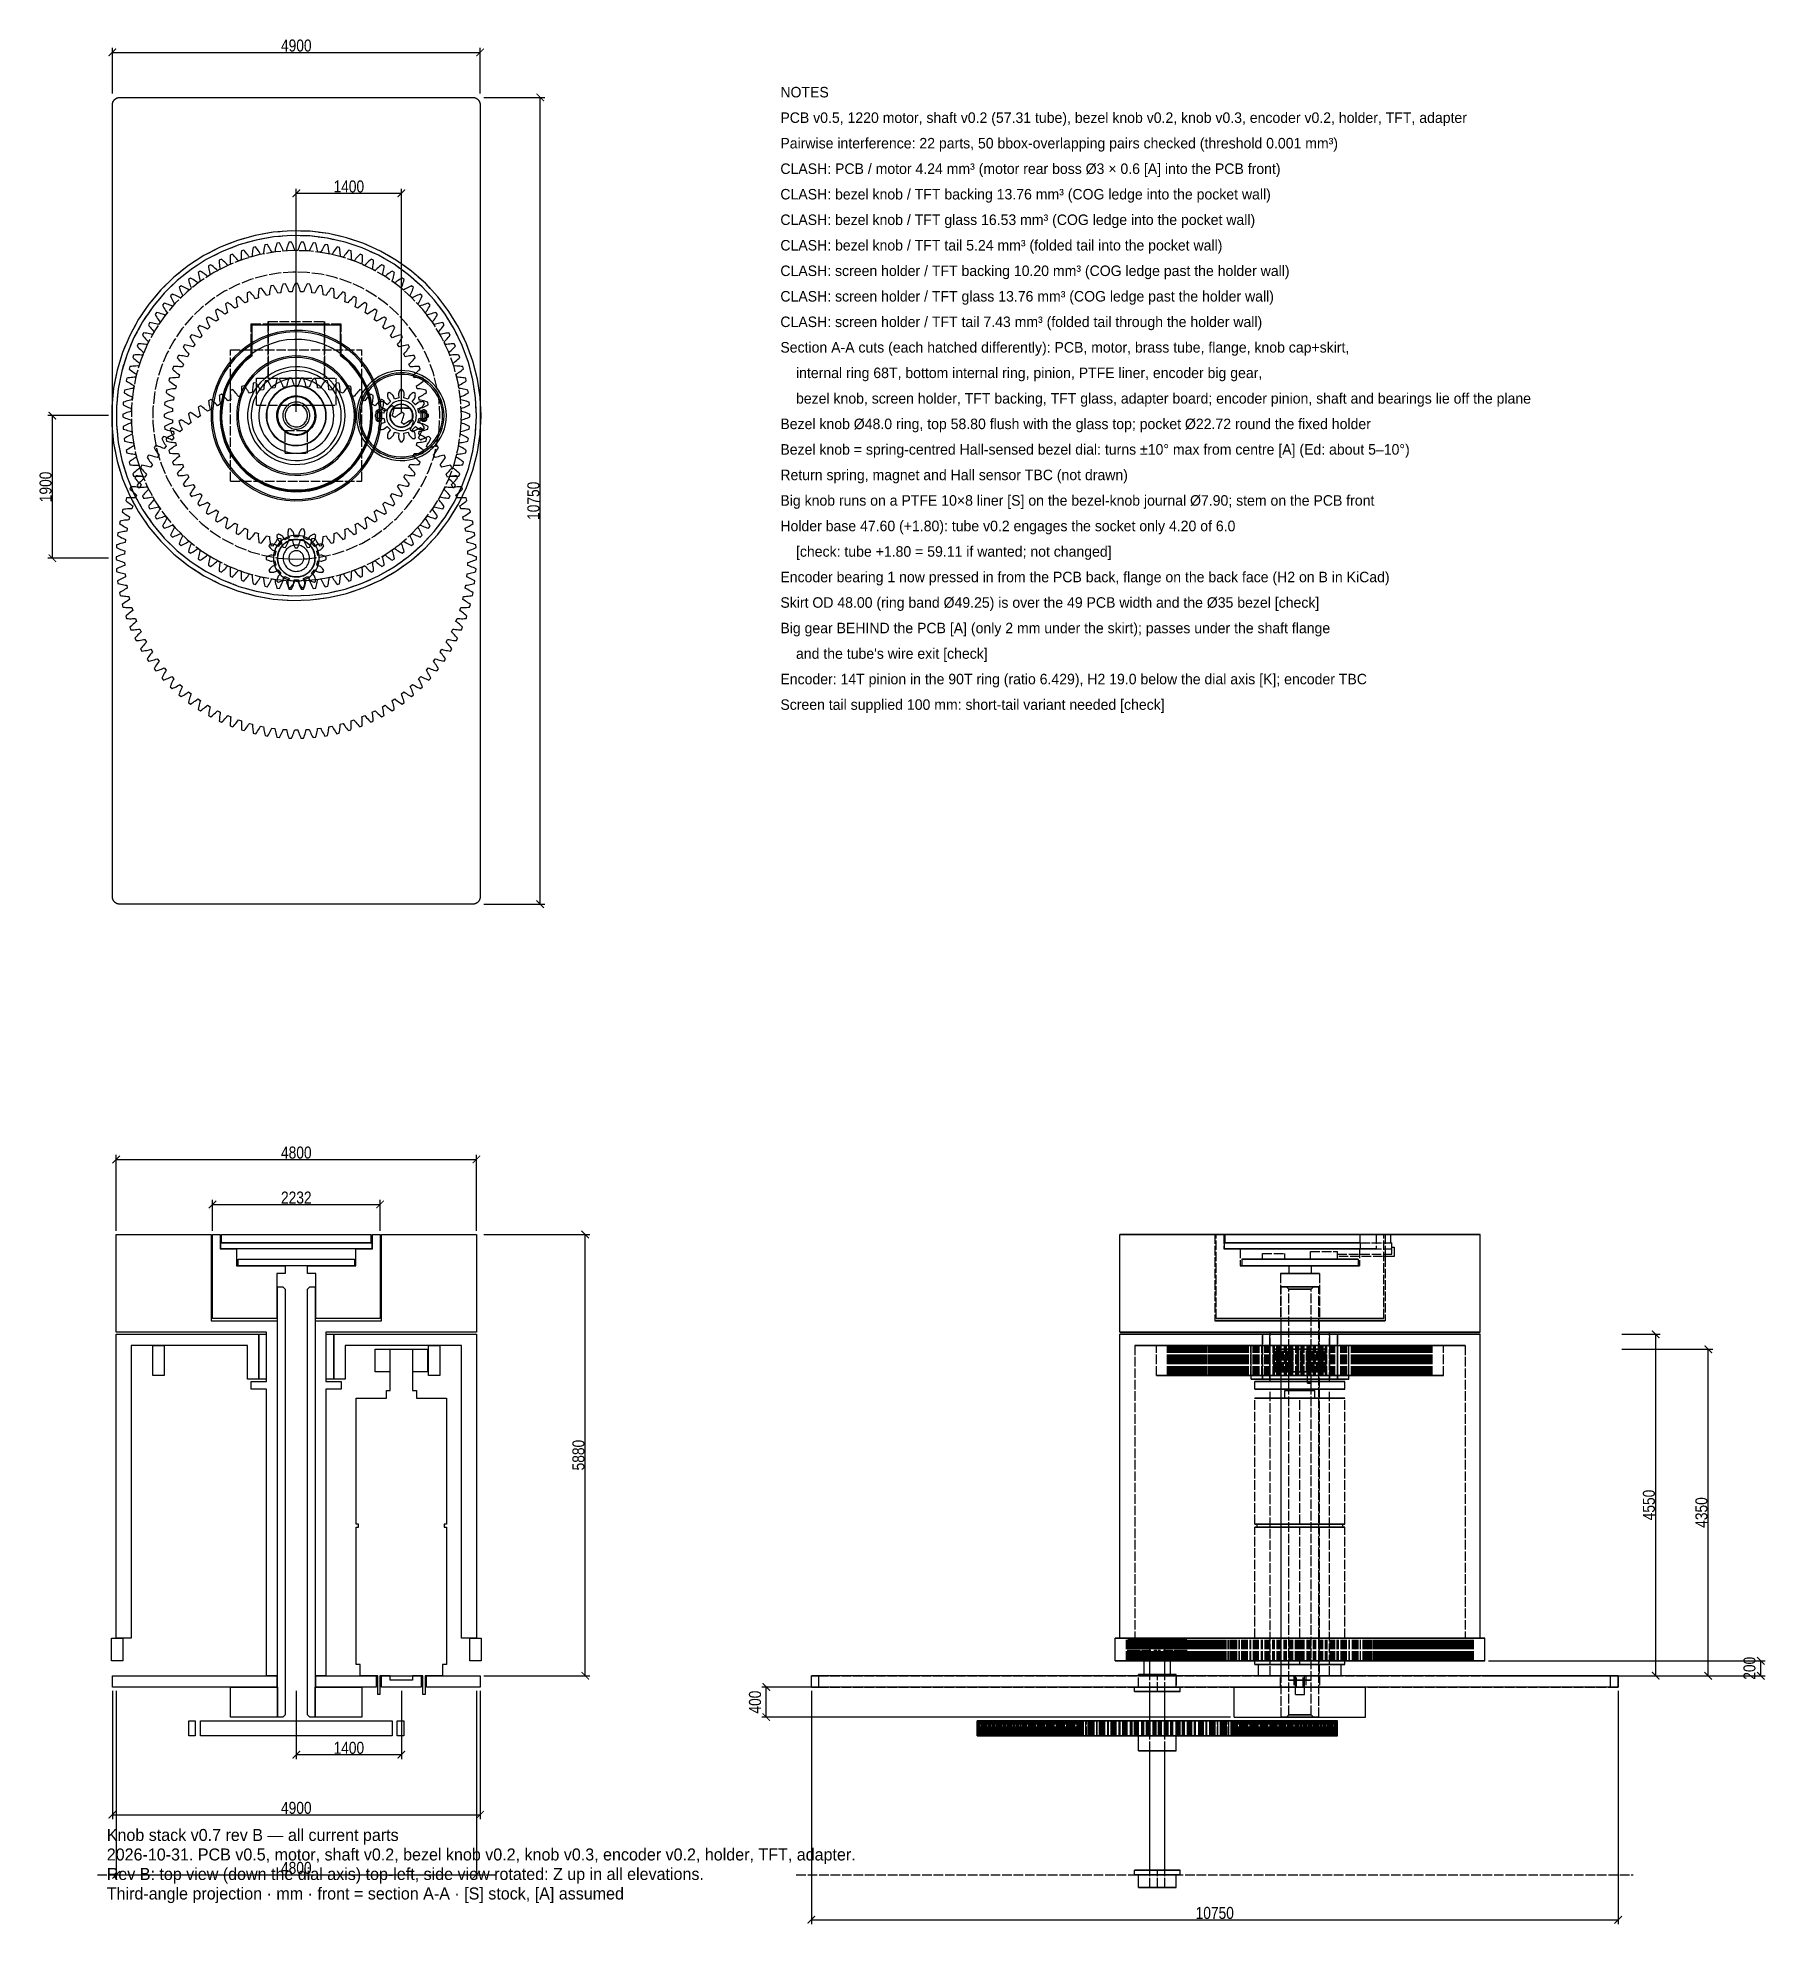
# Model space of a CAD drawing. Header units: millimetres. Extents: x -9 to 221, y -53 to 198.
import ezdxf

# ---------------------------------------------------------------- set-up
doc = ezdxf.new("R2010")
doc.units = ezdxf.units.MM
doc.linetypes.add('DASHED', pattern=[1.524, 1.27, -0.254])
for name, color, linetype in [('DIMS', 3, 'CONTINUOUS'), ('HIDDEN', 8, 'DASHED'), ('TEXT', 7, 'CONTINUOUS'), ('VISIBLE', 7, 'CONTINUOUS')]:
    doc.layers.add(name, color=color, linetype=linetype)
doc.styles.add('OpenSansCondensed-Light', font='OpenSansCondensed-Light.ttf')
doc.dimstyles.new('EZDXF', dxfattribs={"dimtxt": 0.25, "dimasz": 0.175, "dimexe": 0.375, "dimexo": 0.125, "dimgap": 0.1, "dimtad": 1, "dimlfac": 100, "dimzin": 12, "dimdsep": 46, "dimtxsty": 'OpenSansCondensed-Light', "dimblk": 'ARCHTICK', "dimcen": 2.5, "dimazin": 3, "dimtfac": 0.5, "dimtmove": 2, "dimatfit": 3})

msp = doc.modelspace()

# ---------------------------------------------------------------- texts
at = {"layer": 'TEXT'}
for s, height, p in [('NOTES', 1.4, (89.75, 190.1)), ('PCB v0.5, 1220 motor, shaft v0.2 (57.31 tube), bezel knob v0.2, knob v0.3, encoder v0.2, holder, TFT, adapter', 1.4, (89.75, 186.7)), ('Pairwise interference: 22 parts, 50 bbox-overlapping pairs checked (threshold 0.001 mm³)', 1.4, (89.75, 183.3)), ('CLASH: PCB / motor 4.24 mm³ (motor rear boss Ø3 × 0.6 [A] into the PCB front)', 1.4, (89.75, 179.9)), ('CLASH: bezel knob / TFT backing 13.76 mm³ (COG ledge into the pocket wall)', 1.4, (89.75, 176.5)), ('CLASH: bezel knob / TFT glass 16.53 mm³ (COG ledge into the pocket wall)', 1.4, (89.75, 173.1)), ('CLASH: bezel knob / TFT tail 5.24 mm³ (folded tail into the pocket wall)', 1.4, (89.75, 169.7)), ('CLASH: screen holder / TFT backing 10.20 mm³ (COG ledge past the holder wall)', 1.4, (89.75, 166.3)), ('CLASH: screen holder / TFT glass 13.76 mm³ (COG ledge past the holder wall)', 1.4, (89.75, 162.9)), ('CLASH: screen holder / TFT tail 7.43 mm³ (folded tail through the holder wall)', 1.4, (89.75, 159.5)), ('Section A-A cuts (each hatched differently): PCB, motor, brass tube, flange, knob cap+skirt,', 1.4, (89.75, 156.1)), ('    internal ring 68T, bottom internal ring, pinion, PTFE liner, encoder big gear,', 1.4, (89.75, 152.7)), ('    bezel knob, screen holder, TFT backing, TFT glass, adapter board; encoder pinion, shaft and bearings lie off the plane', 1.4, (89.75, 149.3)), ('Bezel knob Ø48.0 ring, top 58.80 flush with the glass top; pocket Ø22.72 round the fixed holder', 1.4, (89.75, 145.9)), ('Bezel knob = spring-centred Hall-sensed bezel dial: turns ±10° max from centre [A] (Ed: about 5–10°)', 1.4, (89.75, 142.5)), ('Return spring, magnet and Hall sensor TBC (not drawn)', 1.4, (89.75, 139.1)), ('Big knob runs on a PTFE 10×8 liner [S] on the bezel-knob journal Ø7.90; stem on the PCB front', 1.4, (89.75, 135.7)), ('Holder base 47.60 (+1.80): tube v0.2 engages the socket only 4.20 of 6.0', 1.4, (89.75, 132.3)), ('    [check: tube +1.80 = 59.11 if wanted; not changed]', 1.4, (89.75, 128.9)), ('Encoder bearing 1 now pressed in from the PCB back, flange on the back face (H2 on B in KiCad)', 1.4, (89.75, 125.5)), ('Skirt OD 48.00 (ring band Ø49.25) is over the 49 PCB width and the Ø35 bezel [check]', 1.4, (89.75, 122.1)), ('Big gear BEHIND the PCB [A] (only 2 mm under the skirt); passes under the shaft flange', 1.4, (89.75, 118.7)), ("    and the tube's wire exit [check]", 1.4, (89.75, 115.3)), ('Encoder: 14T pinion in the 90T ring (ratio 6.429), H2 19.0 below the dial axis [K]; encoder TBC', 1.4, (89.75, 111.9)), ('Screen tail supplied 100 mm: short-tail variant needed [check]', 1.4, (89.75, 108.5)), ('Knob stack v0.7 rev B — all current parts', 1.6, (0, -42.21)), ('2026-10-31. PCB v0.5, motor, shaft v0.2, bezel knob v0.2, knob v0.3, encoder v0.2, holder, TFT, adapter.', 1.6, (0, -44.81)), ('Rev B: top view (down the dial axis) top-left, side view rotated: Z up in all elevations.', 1.6, (0, -47.41)), ('Third-angle projection · mm · front = section A-A · [S] stock, [A] assumed', 1.6, (0, -50.01))]:
    msp.add_text(s, height=height, dxfattribs=at).set_placement(p)

# ---------------------------------------------------------------- blocks, each defined once
blk = doc.blocks.new('_ARCHTICK')
at = {"color": 0, "linetype": 'BYBLOCK', "const_width": 0.15}
blk.add_lwpolyline([(-0.5, -0.5), (0.5, 0.5)], dxfattribs=at)

# ---------------------------------------------------------------- dimensions: what is measured, and where the dimension line sits
at = {"layer": 'DIMS'}
for base, p1, p2 in [((0.75, 196.1), (0.75, 190.1), (49.75, 190.1)), ((25.25, 177.325), (25.25, 147.7), (39.25, 147.7)), ((1.25, 48.6), (1.25, 38.6), (49.25, 38.6)), ((14.09, 42.6), (14.09, 38.6), (36.41, 38.6)), ((0.75, -38.71), (0.75, -21.71), (49.75, -21.71)), ((1.25, -46.71), (1.25, -21.71), (49.25, -21.71)), ((25.25, -30.71), (25.25, -21.71), (39.25, -21.71)), ((93.875, -52.71), (93.875, -21.71), (201.375, -21.71))]:
    msp.add_linear_dim(base=base, p1=p1, p2=p2, dimstyle='EZDXF', override={"dimtxt": 1.6, "dimasz": 1, "dimexe": 0.6, "dimexo": 0.5, "dimdec": 2}, dxfattribs=at).render()
for base, p1, p2 in [((57.75, 82.6), (49.75, 82.6), (49.75, 190.1)), ((-7.25, 128.7), (0.75, 128.7), (0.75, 147.7)), ((63.75, -20.2), (49.75, -20.2), (49.75, 38.6)), ((206.375, -20.2), (201.375, -20.2), (201.375, 25.3)), ((213.375, -20.2), (201.375, -20.2), (201.375, 23.3)), ((220.375, -20.2), (183.6, -20.2), (183.6, -18.2)), ((87.875, -25.71), (150.225, -25.71), (150.225, -21.71))]:
    msp.add_linear_dim(base=base, p1=p1, p2=p2, angle=90, dimstyle='EZDXF', override={"dimtxt": 1.6, "dimasz": 1, "dimexe": 0.6, "dimexo": 0.5, "dimdec": 2}, dxfattribs=at).render()

# ---------------------------------------------------------------- linework, layer by layer
at = {"layer": 'HIDDEN'}
for p, q in [((-1.25, -46.71), (51.75, -46.71)), ((91.875, -46.71), (203.375, -46.71))]:
    msp.add_line(p, q, dxfattribs=at)
for points in [[(0.75, 189.1), (0.75031, 189.12493), (0.75124, 189.14985), (0.7528, 189.17473), (0.75497, 189.19957), (0.75776, 189.22434), (0.76117, 189.24904), (0.76519, 189.27365), (0.76983, 189.29815), (0.77507, 189.32252), (0.78092, 189.34676), (0.78738, 189.37084), (0.79443, 189.39476), (0.80207, 189.41849), (0.81031, 189.44202), (0.81913, 189.46534), (0.82852, 189.48843), (0.83849, 189.51129), (0.84903, 189.53388), (0.86013, 189.55621), (0.87178, 189.57825), (0.88397, 189.6), (0.89671, 189.62144), (0.90997, 189.64255), (0.92376, 189.66332), (0.93806, 189.68374), (0.95287, 189.7038), (0.96817, 189.72349), (0.98396, 189.74279), (1.00022, 189.76169), (1.01695, 189.78017), (1.03413, 189.79824), (1.05176, 189.81587), (1.06983, 189.83305), (1.08831, 189.84978), (1.10721, 189.86604), (1.12651, 189.88183), (1.1462, 189.89713), (1.16626, 189.91194), (1.18668, 189.92624), (1.20745, 189.94003), (1.22856, 189.95329), (1.25, 189.96603), (1.27175, 189.97822), (1.29379, 189.98987), (1.31612, 190.00097), (1.33871, 190.01151), (1.36157, 190.02148), (1.38466, 190.03087), (1.40798, 190.03969), (1.43151, 190.04793), (1.45524, 190.05557), (1.47916, 190.06262), (1.50324, 190.06908), (1.52748, 190.07493), (1.55185, 190.08017), (1.57635, 190.08481), (1.60096, 190.08883), (1.62566, 190.09224), (1.65043, 190.09503), (1.67527, 190.0972), (1.70015, 190.09876), (1.72507, 190.09969), (1.75, 190.1)], [(0.75, 83.6), (0.75, 189.1)], [(1.75, 190.1), (48.75, 190.1)], [(48.75, 190.1), (48.77493, 190.09969), (48.79985, 190.09876), (48.82473, 190.0972), (48.84957, 190.09503), (48.87434, 190.09224), (48.89904, 190.08883), (48.92365, 190.08481), (48.94815, 190.08017), (48.97252, 190.07493), (48.99676, 190.06908), (49.02084, 190.06262), (49.04476, 190.05557), (49.06849, 190.04793), (49.09202, 190.03969), (49.11534, 190.03087), (49.13843, 190.02148), (49.16129, 190.01151), (49.18388, 190.00097), (49.20621, 189.98987), (49.22825, 189.97822), (49.25, 189.96603), (49.27143, 189.95329), (49.29255, 189.94003), (49.31332, 189.92624), (49.33374, 189.91194), (49.3538, 189.89713), (49.37349, 189.88183), (49.39279, 189.86604), (49.41169, 189.84978), (49.43017, 189.83305), (49.44824, 189.81587), (49.46587, 189.79824), (49.48305, 189.78017), (49.49978, 189.76169), (49.51604, 189.74279), (49.53183, 189.72349), (49.54713, 189.7038), (49.56194, 189.68374), (49.57624, 189.66332), (49.59003, 189.64255), (49.60329, 189.62143), (49.61603, 189.6), (49.62822, 189.57825), (49.63987, 189.55621), (49.65097, 189.53388), (49.66151, 189.51129), (49.67148, 189.48843), (49.68087, 189.46534), (49.68969, 189.44202), (49.69793, 189.41849), (49.70557, 189.39476), (49.71262, 189.37084), (49.71908, 189.34676), (49.72493, 189.32252), (49.73017, 189.29815), (49.73481, 189.27365), (49.73883, 189.24904), (49.74224, 189.22434), (49.74503, 189.19957), (49.7472, 189.17473), (49.74876, 189.14985), (49.74969, 189.12493), (49.75, 189.1)], [(49.75, 189.1), (49.75, 83.6)], [(49.875, 147.7), (49.75263, 150.15186), (49.38675, 152.57935), (48.78098, 154.95835), (47.94135, 157.26521), (46.87621, 159.477), (45.59613, 161.57176), (44.11384, 163.52864), (42.44408, 165.32822), (40.60344, 166.9526), (38.6102, 168.38564), (36.48419, 169.61309), (34.24652, 170.62277), (31.91945, 171.40462), (29.52609, 171.95089), (27.09023, 172.25614), (24.63608, 172.31735), (22.18804, 172.13389), (19.77042, 171.7076), (17.40727, 171.04271), (15.12206, 170.14583), (12.9375, 169.02588), (10.87531, 167.69397), (8.95599, 166.16336), (7.1986, 164.44925), (5.62061, 162.56868), (4.23771, 160.54034), (3.06364, 158.38439), (2.11007, 156.12225), (1.38647, 153.7764), (0.90004, 151.37017), (0.65561, 148.92745), (0.65561, 146.47255), (0.90004, 144.02983), (1.38647, 141.6236), (2.11007, 139.27775), (3.06364, 137.01561), (4.23771, 134.85966), (5.62061, 132.83132), (7.1986, 130.95075), (8.95599, 129.23664), (10.87531, 127.70603), (12.9375, 126.37412), (15.12206, 125.25417), (17.40727, 124.35729), (19.77042, 123.6924), (22.18804, 123.26611), (24.63608, 123.08265), (27.09023, 123.14386), (29.52609, 123.44911), (31.91945, 123.99538), (34.24652, 124.77723), (36.48419, 125.78691), (38.6102, 127.01436), (40.60344, 128.4474), (42.44408, 130.07178), (44.11384, 131.87136), (45.59613, 133.82824), (46.87621, 135.923), (47.94135, 138.13479), (48.78098, 140.44165), (49.38675, 142.82065), (49.75263, 145.24814), (49.875, 147.7)], [(49.25, 147.7), (49.13074, 150.08963), (48.77414, 152.45551), (48.18375, 154.77412), (47.36543, 157.02244), (46.32732, 159.1781), (45.07973, 161.21968), (43.63507, 163.1269), (42.00768, 164.8808), (40.21376, 166.46396), (38.27111, 167.86062), (36.19906, 169.05692), (34.01818, 170.04097), (31.75017, 170.80298), (29.41756, 171.33539), (27.04352, 171.63289), (24.65166, 171.69254), (22.26575, 171.51374), (19.9095, 171.09827), (17.60632, 170.45026), (15.37911, 169.57614), (13.25, 168.48461), (11.24015, 167.18651), (9.36954, 165.69475), (7.65676, 164.02415), (6.11882, 162.19131), (4.77102, 160.21444), (3.62675, 158.11321), (2.69738, 155.90848), (1.99215, 153.62218), (1.51806, 151.27701), (1.27983, 148.8963), (1.27983, 146.5037), (1.51806, 144.12299), (1.99215, 141.77782), (2.69738, 139.49152), (3.62675, 137.28679), (4.77102, 135.18556), (6.11882, 133.20869), (7.65676, 131.37585), (9.36954, 129.70525), (11.24015, 128.21349), (13.25, 126.91539), (15.37911, 125.82386), (17.60632, 124.94974), (19.9095, 124.30173), (22.26575, 123.88626), (24.65166, 123.70746), (27.04352, 123.76711), (29.41756, 124.06461), (31.75017, 124.59702), (34.01818, 125.35903), (36.19906, 126.34308), (38.27111, 127.53938), (40.21376, 128.93604), (42.00768, 130.5192), (43.63507, 132.2731), (45.07973, 134.18032), (46.32732, 136.2219), (47.36543, 138.37756), (48.18375, 140.62588), (48.77414, 142.94449), (49.13074, 145.31037), (49.25, 147.7)], [(49.25, 147.7), (49.13074, 150.08963), (48.77414, 152.45551), (48.18375, 154.77412), (47.36543, 157.02244), (46.32732, 159.1781), (45.07973, 161.21968), (43.63507, 163.1269), (42.00768, 164.8808), (40.21376, 166.46396), (38.27111, 167.86062), (36.19906, 169.05692), (34.01818, 170.04097), (31.75017, 170.80298), (29.41756, 171.33539), (27.04352, 171.63289), (24.65166, 171.69254), (22.26575, 171.51374), (19.9095, 171.09827), (17.60632, 170.45026), (15.37911, 169.57614), (13.25, 168.48461), (11.24015, 167.18651), (9.36954, 165.69475), (7.65676, 164.02415), (6.11882, 162.19131), (4.77102, 160.21444), (3.62675, 158.11321), (2.69738, 155.90848), (1.99215, 153.62218), (1.51806, 151.27701), (1.27983, 148.8963), (1.27983, 146.5037), (1.51806, 144.12299), (1.99215, 141.77782), (2.69738, 139.49152), (3.62675, 137.28679), (4.77102, 135.18556), (6.11882, 133.20869), (7.65676, 131.37585), (9.36954, 129.70525), (11.24015, 128.21349), (13.25, 126.91539), (15.37911, 125.82386), (17.60632, 124.94974), (19.9095, 124.30173), (22.26575, 123.88626), (24.65166, 123.70746), (27.04352, 123.76711), (29.41756, 124.06461), (31.75017, 124.59702), (34.01818, 125.35903), (36.19906, 126.34308), (38.27111, 127.53938), (40.21376, 128.93604), (42.00768, 130.5192), (43.63507, 132.2731), (45.07973, 134.18032), (46.32732, 136.2219), (47.36543, 138.37756), (48.18375, 140.62588), (48.77414, 142.94449), (49.13074, 145.31037), (49.25, 147.7)], [(49.25, 147.7), (49.13074, 150.08963), (48.77414, 152.45551), (48.18375, 154.77412), (47.36543, 157.02244), (46.32732, 159.1781), (45.07973, 161.21968), (43.63507, 163.1269), (42.00768, 164.8808), (40.21376, 166.46396), (38.27111, 167.86062), (36.19906, 169.05692), (34.01818, 170.04097), (31.75017, 170.80298), (29.41756, 171.33539), (27.04352, 171.63289), (24.65166, 171.69254), (22.26575, 171.51374), (19.9095, 171.09827), (17.60632, 170.45026), (15.37911, 169.57614), (13.25, 168.48461), (11.24015, 167.18651), (9.36954, 165.69475), (7.65676, 164.02415), (6.11882, 162.19131), (4.77102, 160.21444), (3.62675, 158.11321), (2.69738, 155.90848), (1.99215, 153.62218), (1.51806, 151.27701), (1.27983, 148.8963), (1.27983, 146.5037), (1.51806, 144.12299), (1.99215, 141.77782), (2.69738, 139.49152), (3.62675, 137.28679), (4.77102, 135.18556), (6.11882, 133.20869), (7.65676, 131.37585), (9.36954, 129.70525), (11.24015, 128.21349), (13.25, 126.91539), (15.37911, 125.82386), (17.60632, 124.94974), (19.9095, 124.30173), (22.26575, 123.88626), (24.65166, 123.70746), (27.04352, 123.76711), (29.41756, 124.06461), (31.75017, 124.59702), (34.01818, 125.35903), (36.19906, 126.34308), (38.27111, 127.53938), (40.21376, 128.93604), (42.00768, 130.5192), (43.63507, 132.2731), (45.07973, 134.18032), (46.32732, 136.2219), (47.36543, 138.37756), (48.18375, 140.62588), (48.77414, 142.94449), (49.13074, 145.31037), (49.25, 147.7)], [(47.25, 147.7), (47.14068, 149.89049), (46.81379, 152.05922), (46.2726, 154.18461), (45.52248, 156.24557), (44.57087, 158.22159), (43.42725, 160.09304), (42.10298, 161.84133), (40.61121, 163.44907), (38.96678, 164.90029), (37.18602, 166.18057), (35.28663, 167.27718), (33.2875, 168.17922), (31.20849, 168.87773), (29.07026, 169.36577), (26.89406, 169.63848), (24.70152, 169.69316), (22.51444, 169.52926), (20.35454, 169.14841), (18.24329, 168.5544), (16.20168, 167.75313), (14.25, 166.75256), (12.40764, 165.56264), (10.69291, 164.19519), (9.12286, 162.6638), (7.71308, 160.9837), (6.4776, 159.17157), (5.42868, 157.24544), (4.57676, 155.22444), (3.9303, 153.12866), (3.49572, 150.97893), (3.27735, 148.79661), (3.27735, 146.60339), (3.49572, 144.42107), (3.9303, 142.27134), (4.57676, 140.17556), (5.42868, 138.15456), (6.4776, 136.22843), (7.71308, 134.4163), (9.12286, 132.7362), (10.69291, 131.20481), (12.40764, 129.83736), (14.25, 128.64744), (16.20168, 127.64687), (18.24329, 126.8456), (20.35454, 126.25159), (22.51444, 125.87074), (24.70152, 125.70684), (26.89406, 125.76152), (29.07026, 126.03423), (31.20849, 126.52227), (33.2875, 127.22078), (35.28663, 128.12282), (37.18602, 129.21943), (38.96678, 130.49971), (40.61121, 131.95093), (42.10298, 133.55867), (43.42725, 135.30696), (44.57087, 137.17841), (45.52248, 139.15443), (46.2726, 141.21539), (46.81379, 143.34078), (47.14068, 145.50951), (47.25, 147.7)], [(47.25, 147.7), (47.14068, 149.89049), (46.81379, 152.05922), (46.2726, 154.18461), (45.52248, 156.24557), (44.57087, 158.22159), (43.42725, 160.09304), (42.10298, 161.84133), (40.61121, 163.44907), (38.96678, 164.90029), (37.18602, 166.18057), (35.28663, 167.27718), (33.2875, 168.17922), (31.20849, 168.87773), (29.07026, 169.36577), (26.89406, 169.63848), (24.70152, 169.69316), (22.51444, 169.52926), (20.35454, 169.14841), (18.24329, 168.5544), (16.20168, 167.75313), (14.25, 166.75256), (12.40764, 165.56264), (10.69291, 164.19519), (9.12286, 162.6638), (7.71308, 160.9837), (6.4776, 159.17157), (5.42868, 157.24544), (4.57676, 155.22444), (3.9303, 153.12866), (3.49572, 150.97893), (3.27735, 148.79661), (3.27735, 146.60339), (3.49572, 144.42107), (3.9303, 142.27134), (4.57676, 140.17556), (5.42868, 138.15456), (6.4776, 136.22843), (7.71308, 134.4163), (9.12286, 132.7362), (10.69291, 131.20481), (12.40764, 129.83736), (14.25, 128.64744), (16.20168, 127.64687), (18.24329, 126.8456), (20.35454, 126.25159), (22.51444, 125.87074), (24.70152, 125.70684), (26.89406, 125.76152), (29.07026, 126.03423), (31.20849, 126.52227), (33.2875, 127.22078), (35.28663, 128.12282), (37.18602, 129.21943), (38.96678, 130.49971), (40.61121, 131.95093), (42.10298, 133.55867), (43.42725, 135.30696), (44.57087, 137.17841), (45.52248, 139.15443), (46.2726, 141.21539), (46.81379, 143.34078), (47.14068, 145.50951), (47.25, 147.7)], [(15.26849, 168.55989), (14.95741, 168.40817)], [(15.26849, 168.55989), (14.95741, 168.40817)], [(15.42224, 168.42544), (15.26849, 168.55989)], [(15.42224, 168.42544), (15.26849, 168.55989)], [(15.57164, 168.28863), (15.42224, 168.42544)], [(15.57164, 168.28863), (15.42224, 168.42544)], [(16.42701, 169.0757), (16.42405, 168.87148)], [(16.42701, 169.0757), (16.42405, 168.87148)], [(16.42405, 168.87148), (16.42575, 168.66891)], [(16.42405, 168.87148), (16.42575, 168.66891)], [(16.42575, 168.66891), (16.43227, 168.4681)], [(16.42575, 168.66891), (16.43227, 168.4681)], [(16.74792, 169.20535), (16.42701, 169.0757)], [(16.74792, 169.20535), (16.42701, 169.0757)], [(16.43227, 168.4681), (16.44379, 168.26918)], [(16.43227, 168.4681), (16.44379, 168.26918)], [(16.89191, 169.06051), (16.74792, 169.20535)], [(16.89191, 169.06051), (16.74792, 169.20535)], [(17.0314, 168.91361), (16.89191, 169.06051)], [(17.0314, 168.91361), (16.89191, 169.06051)], [(17.16621, 168.76463), (17.0314, 168.91361)], [(17.16621, 168.76463), (17.0314, 168.91361)], [(17.2961, 168.61354), (17.16621, 168.76463)], [(17.2961, 168.61354), (17.16621, 168.76463)], [(17.42079, 168.46027), (17.2961, 168.61354)], [(17.42079, 168.46027), (17.2961, 168.61354)], [(17.53993, 168.30473), (17.42079, 168.46027)], [(17.53993, 168.30473), (17.42079, 168.46027)], [(17.91179, 168.44008), (17.53993, 168.30473)], [(17.91179, 168.44008), (17.53993, 168.30473)], [(17.90246, 169.0326), (17.90008, 168.83337)], [(17.90246, 169.0326), (17.90008, 168.83337)], [(17.90008, 168.83337), (17.90308, 168.6358)], [(17.90008, 168.83337), (17.90308, 168.6358)], [(17.90996, 169.23338), (17.90246, 169.0326)], [(17.90996, 169.23338), (17.90246, 169.0326)], [(17.90308, 168.6358), (17.91179, 168.44008)], [(17.90308, 168.6358), (17.91179, 168.44008)], [(17.9224, 169.43557), (17.90996, 169.23338)], [(17.9224, 169.43557), (17.90996, 169.23338)], [(17.9396, 169.63909), (17.9224, 169.43557)], [(17.9396, 169.63909), (17.9224, 169.43557)], [(18.26877, 169.74604), (17.9396, 169.63909)], [(18.26877, 169.74604), (17.9396, 169.63909)], [(18.4023, 169.5915), (18.26877, 169.74604)], [(18.4023, 169.5915), (18.26877, 169.74604)], [(18.53121, 169.43523), (18.4023, 169.5915)], [(18.53121, 169.43523), (18.4023, 169.5915)], [(18.6553, 169.27722), (18.53121, 169.43523)], [(18.6553, 169.27722), (18.53121, 169.43523)], [(18.77433, 169.11743), (18.6553, 169.27722)], [(18.77433, 169.11743), (18.6553, 169.27722)], [(18.88803, 168.95583), (18.77433, 169.11743)], [(18.88803, 168.95583), (18.77433, 169.11743)], [(18.99602, 168.79236), (18.88803, 168.95583)], [(18.99602, 168.79236), (18.88803, 168.95583)], [(19.37642, 168.90144), (18.99602, 168.79236)], [(19.37642, 168.90144), (18.99602, 168.79236)], [(19.38138, 169.0973), (19.37642, 168.90144)], [(19.38138, 169.0973), (19.37642, 168.90144)], [(19.39217, 169.29459), (19.38138, 169.0973)], [(19.39217, 169.29459), (19.38138, 169.0973)], [(19.40844, 169.49318), (19.39217, 169.29459)], [(19.40844, 169.49318), (19.39217, 169.29459)], [(19.42994, 169.69294), (19.40844, 169.49318)], [(19.42994, 169.69294), (19.40844, 169.49318)], [(19.45644, 169.89377), (19.42994, 169.69294)], [(19.45644, 169.89377), (19.42994, 169.69294)], [(19.4878, 170.09559), (19.45644, 169.89377)], [(19.4878, 170.09559), (19.45644, 169.89377)], [(19.82363, 170.17933), (19.4878, 170.09559)], [(19.82363, 170.17933), (19.4878, 170.09559)], [(19.94606, 170.01585), (19.82363, 170.17933)], [(19.94606, 170.01585), (19.82363, 170.17933)], [(20.06375, 169.85097), (19.94606, 170.01585)], [(20.06375, 169.85097), (19.94606, 170.01585)], [(20.17651, 169.68468), (20.06375, 169.85097)], [(20.17651, 169.68468), (20.06375, 169.85097)], [(20.28411, 169.51698), (20.17651, 169.68468)], [(20.28411, 169.51698), (20.17651, 169.68468)], [(20.38626, 169.34784), (20.28411, 169.51698)], [(20.38626, 169.34784), (20.28411, 169.51698)], [(20.48259, 169.17724), (20.38626, 169.34784)], [(20.48259, 169.17724), (20.38626, 169.34784)], [(20.86967, 169.25952), (20.48259, 169.17724)], [(20.86967, 169.25952), (20.48259, 169.17724)], [(20.88828, 169.45455), (20.86967, 169.25952)], [(20.88828, 169.45455), (20.86967, 169.25952)], [(20.9128, 169.65061), (20.88828, 169.45455)], [(20.9128, 169.65061), (20.88828, 169.45455)], [(20.94289, 169.84758), (20.9128, 169.65061)], [(20.94289, 169.84758), (20.9128, 169.65061)], [(20.97826, 170.04535), (20.94289, 169.84758)], [(20.97826, 170.04535), (20.94289, 169.84758)], [(21.01872, 170.24385), (20.97826, 170.04535)], [(21.01872, 170.24385), (20.97826, 170.04535)], [(21.06407, 170.44299), (21.01872, 170.24385)], [(21.06407, 170.44299), (21.01872, 170.24385)], [(21.40493, 170.50309), (21.06407, 170.44299)], [(21.40493, 170.50309), (21.06407, 170.44299)], [(21.51565, 170.33147), (21.40493, 170.50309)], [(21.51565, 170.33147), (21.40493, 170.50309)], [(21.62156, 170.15878), (21.51565, 170.33147)], [(21.62156, 170.15878), (21.51565, 170.33147)], [(21.72244, 169.98503), (21.62156, 170.15878)], [(21.72244, 169.98503), (21.62156, 170.15878)], [(21.81808, 169.81024), (21.72244, 169.98503)], [(21.81808, 169.81024), (21.72244, 169.98503)], [(21.90818, 169.63439), (21.81808, 169.81024)], [(21.90818, 169.63439), (21.81808, 169.81024)], [(21.99238, 169.45748), (21.90818, 169.63439)], [(21.99238, 169.45748), (21.90818, 169.63439)], [(22.38425, 169.51255), (21.99238, 169.45748)], [(22.38425, 169.51255), (21.99238, 169.45748)], [(22.41642, 169.70582), (22.38425, 169.51255)], [(22.41642, 169.70582), (22.38425, 169.51255)], [(22.45457, 169.89969), (22.41642, 169.70582)], [(22.45457, 169.89969), (22.41642, 169.70582)], [(22.49832, 170.09408), (22.45457, 169.89969)], [(22.49832, 170.09408), (22.45457, 169.89969)], [(22.5474, 170.2889), (22.49832, 170.09408)], [(22.5474, 170.2889), (22.49832, 170.09408)], [(22.6016, 170.48409), (22.5474, 170.2889)], [(22.6016, 170.48409), (22.5474, 170.2889)], [(22.66074, 170.67959), (22.6016, 170.48409)], [(22.66074, 170.67959), (22.6016, 170.48409)], [(23.00496, 170.71576), (22.66074, 170.67959)], [(23.00496, 170.71576), (22.66074, 170.67959)], [(23.10344, 170.53684), (23.00496, 170.71576)], [(23.10344, 170.53684), (23.00496, 170.71576)], [(23.19704, 170.35718), (23.10344, 170.53684)], [(23.19704, 170.35718), (23.10344, 170.53684)], [(23.28556, 170.17682), (23.19704, 170.35718)], [(23.28556, 170.17682), (23.19704, 170.35718)], [(23.36877, 169.99578), (23.28556, 170.17682)], [(23.36877, 169.99578), (23.28556, 170.17682)], [(23.44639, 169.81407), (23.36877, 169.99578)], [(23.44639, 169.81407), (23.36877, 169.99578)], [(23.51804, 169.63172), (23.44639, 169.81407)], [(23.51804, 169.63172), (23.44639, 169.81407)], [(23.9128, 169.65932), (23.51804, 169.63172)], [(23.9128, 169.65932), (23.51804, 169.63172)], [(23.95838, 169.84987), (23.9128, 169.65932)], [(23.95838, 169.84987), (23.9128, 169.65932)], [(24.00995, 170.04061), (23.95838, 169.84987)], [(24.00995, 170.04061), (23.95838, 169.84987)], [(24.06715, 170.23147), (24.00995, 170.04061)], [(24.06715, 170.23147), (24.00995, 170.04061)], [(24.12971, 170.4224), (24.06715, 170.23147)], [(24.12971, 170.4224), (24.06715, 170.23147)], [(24.19739, 170.61334), (24.12971, 170.4224)], [(24.19739, 170.61334), (24.12971, 170.4224)], [(24.27002, 170.80423), (24.19739, 170.61334)], [(24.27002, 170.80423), (24.19739, 170.61334)], [(24.61592, 170.81631), (24.27002, 170.80423)], [(24.61592, 170.81631), (24.27002, 170.80423)], [(24.70169, 170.63095), (24.61592, 170.81631)], [(24.70169, 170.63095), (24.61592, 170.81631)], [(24.78253, 170.4452), (24.70169, 170.63095)], [(24.78253, 170.4452), (24.70169, 170.63095)], [(24.85825, 170.2591), (24.78253, 170.4452)], [(24.85825, 170.2591), (24.78253, 170.4452)], [(24.92863, 170.07269), (24.85825, 170.2591)], [(24.92863, 170.07269), (24.85825, 170.2591)], [(24.99338, 169.88602), (24.92863, 170.07269)], [(24.99338, 169.88602), (24.92863, 170.07269)], [(25.05214, 169.69911), (24.99338, 169.88602)], [(25.05214, 169.69911), (24.99338, 169.88602)], [(25.44786, 169.69911), (25.05214, 169.69911)], [(25.44786, 169.69911), (25.05214, 169.69911)], [(25.50662, 169.88602), (25.44786, 169.69911)], [(25.50662, 169.88602), (25.44786, 169.69911)], [(25.57137, 170.07269), (25.50662, 169.88602)], [(25.57137, 170.07269), (25.50662, 169.88602)], [(25.64175, 170.2591), (25.57137, 170.07269)], [(25.64175, 170.2591), (25.57137, 170.07269)], [(25.71747, 170.4452), (25.64175, 170.2591)], [(25.71747, 170.4452), (25.64175, 170.2591)], [(25.79831, 170.63095), (25.71747, 170.4452)], [(25.79831, 170.63095), (25.71747, 170.4452)], [(25.88408, 170.81631), (25.79831, 170.63095)], [(25.88408, 170.81631), (25.79831, 170.63095)], [(26.22998, 170.80423), (25.88408, 170.81631)], [(26.22998, 170.80423), (25.88408, 170.81631)], [(26.30261, 170.61334), (26.22998, 170.80423)], [(26.30261, 170.61334), (26.22998, 170.80423)], [(26.37029, 170.4224), (26.30261, 170.61334)], [(26.37029, 170.4224), (26.30261, 170.61334)], [(26.43285, 170.23147), (26.37029, 170.4224)], [(26.43285, 170.23147), (26.37029, 170.4224)], [(26.49005, 170.04061), (26.43285, 170.23147)], [(26.49005, 170.04061), (26.43285, 170.23147)], [(26.54162, 169.84987), (26.49005, 170.04061)], [(26.54162, 169.84987), (26.49005, 170.04061)], [(26.5872, 169.65932), (26.54162, 169.84987)], [(26.5872, 169.65932), (26.54162, 169.84987)], [(26.98196, 169.63172), (26.5872, 169.65932)], [(26.98196, 169.63172), (26.5872, 169.65932)], [(27.05361, 169.81407), (26.98196, 169.63172)], [(27.05361, 169.81407), (26.98196, 169.63172)], [(27.13123, 169.99578), (27.05361, 169.81407)], [(27.13123, 169.99578), (27.05361, 169.81407)], [(27.21444, 170.17682), (27.13123, 169.99578)], [(27.21444, 170.17682), (27.13123, 169.99578)], [(27.30296, 170.35718), (27.21444, 170.17682)], [(27.30296, 170.35718), (27.21444, 170.17682)], [(27.39656, 170.53684), (27.30296, 170.35718)], [(27.39656, 170.53684), (27.30296, 170.35718)], [(27.49504, 170.71576), (27.39656, 170.53684)], [(27.49504, 170.71576), (27.39656, 170.53684)], [(27.83926, 170.67959), (27.49504, 170.71576)], [(27.83926, 170.67959), (27.49504, 170.71576)], [(27.8984, 170.48409), (27.83926, 170.67959)], [(27.8984, 170.48409), (27.83926, 170.67959)], [(27.9526, 170.2889), (27.8984, 170.48409)], [(27.9526, 170.2889), (27.8984, 170.48409)], [(28.00168, 170.09408), (27.9526, 170.2889)], [(28.00168, 170.09408), (27.9526, 170.2889)], [(28.04543, 169.89969), (28.00168, 170.09408)], [(28.04543, 169.89969), (28.00168, 170.09408)], [(28.08358, 169.70582), (28.04543, 169.89969)], [(28.08358, 169.70582), (28.04543, 169.89969)], [(28.11575, 169.51255), (28.08358, 169.70582)], [(28.11575, 169.51255), (28.08358, 169.70582)], [(28.50762, 169.45748), (28.11575, 169.51255)], [(28.50762, 169.45748), (28.11575, 169.51255)], [(28.59182, 169.63439), (28.50762, 169.45748)], [(28.59182, 169.63439), (28.50762, 169.45748)], [(28.68192, 169.81024), (28.59182, 169.63439)], [(28.68192, 169.81024), (28.59182, 169.63439)], [(28.77756, 169.98503), (28.68192, 169.81024)], [(28.77756, 169.98503), (28.68192, 169.81024)], [(28.87844, 170.15878), (28.77756, 169.98503)], [(28.87844, 170.15878), (28.77756, 169.98503)], [(28.98435, 170.33147), (28.87844, 170.15878)], [(28.98435, 170.33147), (28.87844, 170.15878)], [(29.09507, 170.50309), (28.98435, 170.33147)], [(29.09507, 170.50309), (28.98435, 170.33147)], [(29.43593, 170.44299), (29.09507, 170.50309)], [(29.43593, 170.44299), (29.09507, 170.50309)], [(29.48128, 170.24385), (29.43593, 170.44299)], [(29.48128, 170.24385), (29.43593, 170.44299)], [(29.52174, 170.04535), (29.48128, 170.24385)], [(29.52174, 170.04535), (29.48128, 170.24385)], [(29.55711, 169.84758), (29.52174, 170.04535)], [(29.55711, 169.84758), (29.52174, 170.04535)], [(29.5872, 169.65061), (29.55711, 169.84758)], [(29.5872, 169.65061), (29.55711, 169.84758)], [(29.61172, 169.45455), (29.5872, 169.65061)], [(29.61172, 169.45455), (29.5872, 169.65061)], [(29.63033, 169.25952), (29.61172, 169.45455)], [(29.63033, 169.25952), (29.61172, 169.45455)], [(30.01741, 169.17724), (29.63033, 169.25952)], [(30.01741, 169.17724), (29.63033, 169.25952)], [(30.11374, 169.34784), (30.01741, 169.17724)], [(30.11374, 169.34784), (30.01741, 169.17724)], [(30.21589, 169.51698), (30.11374, 169.34784)], [(30.21589, 169.51698), (30.11374, 169.34784)], [(30.32349, 169.68468), (30.21589, 169.51698)], [(30.32349, 169.68468), (30.21589, 169.51698)], [(30.43625, 169.85097), (30.32349, 169.68468)], [(30.43625, 169.85097), (30.32349, 169.68468)], [(30.55394, 170.01585), (30.43625, 169.85097)], [(30.55394, 170.01585), (30.43625, 169.85097)], [(30.67637, 170.17933), (30.55394, 170.01585)], [(30.67637, 170.17933), (30.55394, 170.01585)], [(31.0122, 170.09559), (30.67637, 170.17933)], [(31.0122, 170.09559), (30.67637, 170.17933)], [(31.04356, 169.89377), (31.0122, 170.09559)], [(31.04356, 169.89377), (31.0122, 170.09559)], [(31.07006, 169.69294), (31.04356, 169.89377)], [(31.07006, 169.69294), (31.04356, 169.89377)], [(31.09156, 169.49318), (31.07006, 169.69294)], [(31.09156, 169.49318), (31.07006, 169.69294)], [(31.10783, 169.29459), (31.09156, 169.49318)], [(31.10783, 169.29459), (31.09156, 169.49318)], [(31.11862, 169.0973), (31.10783, 169.29459)], [(31.11862, 169.0973), (31.10783, 169.29459)], [(31.12358, 168.90144), (31.11862, 169.0973)], [(31.12358, 168.90144), (31.11862, 169.0973)], [(31.50398, 168.79236), (31.12358, 168.90144)], [(31.50398, 168.79236), (31.12358, 168.90144)], [(31.61197, 168.95583), (31.50398, 168.79236)], [(31.61197, 168.95583), (31.50398, 168.79236)], [(31.72567, 169.11743), (31.61197, 168.95583)], [(31.72567, 169.11743), (31.61197, 168.95583)], [(31.8447, 169.27722), (31.72567, 169.11743)], [(31.8447, 169.27722), (31.72567, 169.11743)], [(31.96879, 169.43523), (31.8447, 169.27722)], [(31.96879, 169.43523), (31.8447, 169.27722)], [(32.0977, 169.5915), (31.96879, 169.43523)], [(32.0977, 169.5915), (31.96879, 169.43523)], [(32.23123, 169.74604), (32.0977, 169.5915)], [(32.23123, 169.74604), (32.0977, 169.5915)], [(32.5604, 169.63909), (32.23123, 169.74604)], [(32.5604, 169.63909), (32.23123, 169.74604)], [(32.5776, 169.43557), (32.5604, 169.63909)], [(32.5776, 169.43557), (32.5604, 169.63909)], [(32.59004, 169.23338), (32.5776, 169.43557)], [(32.59004, 169.23338), (32.5776, 169.43557)], [(32.58821, 168.44008), (32.59692, 168.6358)], [(32.58821, 168.44008), (32.59692, 168.6358)], [(32.96007, 168.30473), (32.58821, 168.44008)], [(32.96007, 168.30473), (32.58821, 168.44008)], [(32.59754, 169.0326), (32.59004, 169.23338)], [(32.59754, 169.0326), (32.59004, 169.23338)], [(32.59692, 168.6358), (32.59992, 168.83337)], [(32.59692, 168.6358), (32.59992, 168.83337)], [(32.59992, 168.83337), (32.59754, 169.0326)], [(32.59992, 168.83337), (32.59754, 169.0326)], [(33.07921, 168.46027), (32.96007, 168.30473)], [(33.07921, 168.46027), (32.96007, 168.30473)], [(33.2039, 168.61354), (33.07921, 168.46027)], [(33.2039, 168.61354), (33.07921, 168.46027)], [(33.33379, 168.76463), (33.2039, 168.61354)], [(33.33379, 168.76463), (33.2039, 168.61354)], [(33.4686, 168.91361), (33.33379, 168.76463)], [(33.4686, 168.91361), (33.33379, 168.76463)], [(33.60809, 169.06051), (33.4686, 168.91361)], [(33.60809, 169.06051), (33.4686, 168.91361)], [(33.75208, 169.20535), (33.60809, 169.06051)], [(33.75208, 169.20535), (33.60809, 169.06051)], [(34.07299, 169.0757), (33.75208, 169.20535)], [(34.07299, 169.0757), (33.75208, 169.20535)], [(34.05621, 168.26918), (34.06773, 168.4681)], [(34.05621, 168.26918), (34.06773, 168.4681)], [(34.06773, 168.4681), (34.07425, 168.66891)], [(34.06773, 168.4681), (34.07425, 168.66891)], [(34.07595, 168.87148), (34.07299, 169.0757)], [(34.07595, 168.87148), (34.07299, 169.0757)], [(34.07425, 168.66891), (34.07595, 168.87148)], [(34.07425, 168.66891), (34.07595, 168.87148)], [(35.07776, 168.42544), (34.92836, 168.28863)], [(35.07776, 168.42544), (34.92836, 168.28863)], [(35.23151, 168.55989), (35.07776, 168.42544)], [(35.23151, 168.55989), (35.07776, 168.42544)], [(35.54259, 168.40817), (35.23151, 168.55989)], [(35.54259, 168.40817), (35.23151, 168.55989)], [(44.375, 147.7), (44.27996, 149.60424), (43.9958, 151.48954), (43.52533, 153.33719), (42.87323, 155.12882), (42.04599, 156.84661), (41.05182, 158.4735), (39.9006, 159.99331), (38.60378, 161.39095), (37.17424, 162.65253), (35.6262, 163.7655), (33.97503, 164.7188), (32.23715, 165.50296), (30.42982, 166.11019), (28.57102, 166.53445), (26.67921, 166.77152), (24.7732, 166.81906), (22.87193, 166.67657), (20.99429, 166.3455), (19.15894, 165.82911), (17.38413, 165.13255), (15.6875, 164.26274), (14.0859, 163.22831), (12.59526, 162.03957), (11.23038, 160.7083), (10.00484, 159.24776), (8.93081, 157.67245), (8.01897, 155.99803), (7.27838, 154.24114), (6.7164, 152.41924), (6.33861, 150.55043), (6.14877, 148.6533), (6.14877, 146.7467), (6.33861, 144.84957), (6.7164, 142.98076), (7.27838, 141.15886), (8.01897, 139.40197), (8.93081, 137.72755), (10.00484, 136.15224), (11.23038, 134.6917), (12.59526, 133.36043), (14.0859, 132.17169), (15.6875, 131.13726), (17.38413, 130.26745), (19.15894, 129.57089), (20.99429, 129.0545), (22.87193, 128.72343), (24.7732, 128.58094), (26.67921, 128.62848), (28.57102, 128.86555), (30.42982, 129.28981), (32.23715, 129.89704), (33.97503, 130.6812), (35.6262, 131.6345), (37.17424, 132.74747), (38.60378, 134.00905), (39.9006, 135.40669), (41.05182, 136.9265), (42.04599, 138.55339), (42.87323, 140.27118), (43.52533, 142.06281), (43.9958, 143.91046), (44.27996, 145.79576), (44.375, 147.7)], [(44.375, 147.7), (44.27996, 149.60424), (43.9958, 151.48954), (43.52533, 153.33719), (42.87323, 155.12882), (42.04599, 156.84661), (41.05182, 158.4735), (39.9006, 159.99331), (38.60378, 161.39095), (37.17424, 162.65253), (35.6262, 163.7655), (33.97503, 164.7188), (32.23715, 165.50296), (30.42982, 166.11019), (28.57102, 166.53445), (26.67921, 166.77152), (24.7732, 166.81906), (22.87193, 166.67657), (20.99429, 166.3455), (19.15894, 165.82911), (17.38413, 165.13255), (15.6875, 164.26274), (14.0859, 163.22831), (12.59526, 162.03957), (11.23038, 160.7083), (10.00484, 159.24776), (8.93081, 157.67245), (8.01897, 155.99803), (7.27838, 154.24114), (6.7164, 152.41924), (6.33861, 150.55043), (6.14877, 148.6533), (6.14877, 146.7467), (6.33861, 144.84957), (6.7164, 142.98076), (7.27838, 141.15886), (8.01897, 139.40197), (8.93081, 137.72755), (10.00484, 136.15224), (11.23038, 134.6917), (12.59526, 133.36043), (14.0859, 132.17169), (15.6875, 131.13726), (17.38413, 130.26745), (19.15894, 129.57089), (20.99429, 129.0545), (22.87193, 128.72343), (24.7732, 128.58094), (26.67921, 128.62848), (28.57102, 128.86555), (30.42982, 129.28981), (32.23715, 129.89704), (33.97503, 130.6812), (35.6262, 131.6345), (37.17424, 132.74747), (38.60378, 134.00905), (39.9006, 135.40669), (41.05182, 136.9265), (42.04599, 138.55339), (42.87323, 140.27118), (43.52533, 142.06281), (43.9958, 143.91046), (44.27996, 145.79576), (44.375, 147.7)], [(11.1496, 166.02878), (10.87686, 165.81569)], [(11.1496, 166.02878), (10.87686, 165.81569)], [(11.32794, 165.92924), (11.1496, 166.02878)], [(11.32794, 165.92924), (11.1496, 166.02878)], [(11.50252, 165.82648), (11.32794, 165.92924)], [(11.50252, 165.82648), (11.32794, 165.92924)], [(12.4625, 166.96773), (12.17556, 166.77418)], [(12.4625, 166.96773), (12.17556, 166.77418)], [(12.17556, 166.77418), (12.21512, 166.57381)], [(12.17556, 166.77418), (12.21512, 166.57381)], [(12.21512, 166.57381), (12.2589, 166.37602)], [(12.21512, 166.57381), (12.2589, 166.37602)], [(12.2589, 166.37602), (12.30703, 166.18096)], [(12.2589, 166.37602), (12.30703, 166.18096)], [(12.30703, 166.18096), (12.35966, 165.98878)], [(12.30703, 166.18096), (12.35966, 165.98878)], [(12.35966, 165.98878), (12.417, 165.7997)], [(12.35966, 165.98878), (12.417, 165.7997)], [(12.63346, 166.85598), (12.4625, 166.96773)], [(12.63346, 166.85598), (12.4625, 166.96773)], [(12.80044, 166.7413), (12.63346, 166.85598)], [(12.80044, 166.7413), (12.63346, 166.85598)], [(12.96328, 166.62361), (12.80044, 166.7413)], [(12.96328, 166.62361), (12.80044, 166.7413)], [(13.12174, 166.50282), (12.96328, 166.62361)], [(13.12174, 166.50282), (12.96328, 166.62361)], [(13.27558, 166.37882), (13.12174, 166.50282)], [(13.27558, 166.37882), (13.12174, 166.50282)], [(13.42445, 166.25145), (13.27558, 166.37882)], [(13.42445, 166.25145), (13.27558, 166.37882)], [(13.76005, 166.46116), (13.42445, 166.25145)], [(13.76005, 166.46116), (13.42445, 166.25145)], [(13.8377, 167.81281), (13.53795, 167.63975)], [(13.8377, 167.81281), (13.53795, 167.63975)], [(13.53795, 167.63975), (13.56344, 167.4371)], [(13.53795, 167.63975), (13.56344, 167.4371)], [(13.56344, 167.4371), (13.59332, 167.23674)], [(13.56344, 167.4371), (13.59332, 167.23674)], [(13.59332, 167.23674), (13.62772, 167.0388)], [(13.59332, 167.23674), (13.62772, 167.0388)], [(13.62772, 167.0388), (13.66682, 166.84342)], [(13.62772, 167.0388), (13.66682, 166.84342)], [(13.66682, 166.84342), (13.71083, 166.6508)], [(13.66682, 166.84342), (13.71083, 166.6508)], [(13.71083, 166.6508), (13.76005, 166.46116)], [(13.71083, 166.6508), (13.76005, 166.46116)], [(14.00044, 167.68941), (13.8377, 167.81281)], [(14.00044, 167.68941), (13.8377, 167.81281)], [(14.15902, 167.56335), (14.00044, 167.68941)], [(14.15902, 167.56335), (14.00044, 167.68941)], [(14.31325, 167.43459), (14.15902, 167.56335)], [(14.31325, 167.43459), (14.15902, 167.56335)], [(14.4629, 167.30304), (14.31325, 167.43459)], [(14.4629, 167.30304), (14.31325, 167.43459)], [(14.60772, 167.16861), (14.4629, 167.30304)], [(14.60772, 167.16861), (14.4629, 167.30304)], [(14.74734, 167.03117), (14.60772, 167.16861)], [(14.74734, 167.03117), (14.60772, 167.16861)], [(15.09675, 167.21695), (14.74734, 167.03117)], [(15.09675, 167.21695), (14.74734, 167.03117)], [(14.95741, 168.40817), (14.9687, 168.20424)], [(14.95741, 168.40817), (14.9687, 168.20424)], [(14.9687, 168.20424), (14.98453, 168.00228)], [(14.9687, 168.20424), (14.98453, 168.00228)], [(14.98453, 168.00228), (15.00504, 167.80242)], [(14.98453, 168.00228), (15.00504, 167.80242)], [(15.00504, 167.80242), (15.03041, 167.60479)], [(15.00504, 167.80242), (15.03041, 167.60479)], [(15.03041, 167.60479), (15.06088, 167.40956)], [(15.03041, 167.60479), (15.06088, 167.40956)], [(15.06088, 167.40956), (15.09675, 167.21695)], [(15.06088, 167.40956), (15.09675, 167.21695)], [(15.71651, 168.14942), (15.57164, 168.28863)], [(15.71651, 168.14942), (15.57164, 168.28863)], [(15.85662, 168.00776), (15.71651, 168.14942)], [(15.85662, 168.00776), (15.71651, 168.14942)], [(15.9917, 167.86356), (15.85662, 168.00776)], [(15.9917, 167.86356), (15.85662, 168.00776)], [(16.1214, 167.71671), (15.9917, 167.86356)], [(16.1214, 167.71671), (15.9917, 167.86356)], [(16.48291, 167.87767), (16.1214, 167.71671)], [(16.48291, 167.87767), (16.1214, 167.71671)], [(16.44379, 168.26918), (16.46057, 168.07231)], [(16.44379, 168.26918), (16.46057, 168.07231)], [(16.46057, 168.07231), (16.48291, 167.87767)], [(16.46057, 168.07231), (16.48291, 167.87767)], [(34.01709, 167.87767), (34.03943, 168.07231)], [(34.01709, 167.87767), (34.03943, 168.07231)], [(34.3786, 167.71671), (34.01709, 167.87767)], [(34.3786, 167.71671), (34.01709, 167.87767)], [(34.03943, 168.07231), (34.05621, 168.26918)], [(34.03943, 168.07231), (34.05621, 168.26918)], [(34.5083, 167.86356), (34.3786, 167.71671)], [(34.5083, 167.86356), (34.3786, 167.71671)], [(34.64338, 168.00776), (34.5083, 167.86356)], [(34.64338, 168.00776), (34.5083, 167.86356)], [(34.78349, 168.14942), (34.64338, 168.00776)], [(34.78349, 168.14942), (34.64338, 168.00776)], [(34.92836, 168.28863), (34.78349, 168.14942)], [(34.92836, 168.28863), (34.78349, 168.14942)], [(35.40325, 167.21695), (35.43912, 167.40956)], [(35.40325, 167.21695), (35.43912, 167.40956)], [(35.75266, 167.03117), (35.40325, 167.21695)], [(35.75266, 167.03117), (35.40325, 167.21695)], [(35.43912, 167.40956), (35.46959, 167.60479)], [(35.43912, 167.40956), (35.46959, 167.60479)], [(35.46959, 167.60479), (35.49496, 167.80242)], [(35.46959, 167.60479), (35.49496, 167.80242)], [(35.49496, 167.80242), (35.51547, 168.00228)], [(35.49496, 167.80242), (35.51547, 168.00228)], [(35.51547, 168.00228), (35.5313, 168.20424)], [(35.51547, 168.00228), (35.5313, 168.20424)], [(35.5313, 168.20424), (35.54259, 168.40817)], [(35.5313, 168.20424), (35.54259, 168.40817)], [(35.89228, 167.16861), (35.75266, 167.03117)], [(35.89228, 167.16861), (35.75266, 167.03117)], [(36.0371, 167.30304), (35.89228, 167.16861)], [(36.0371, 167.30304), (35.89228, 167.16861)], [(36.18675, 167.43459), (36.0371, 167.30304)], [(36.18675, 167.43459), (36.0371, 167.30304)], [(36.34098, 167.56335), (36.18675, 167.43459)], [(36.34098, 167.56335), (36.18675, 167.43459)], [(36.49956, 167.68941), (36.34098, 167.56335)], [(36.49956, 167.68941), (36.34098, 167.56335)], [(36.6623, 167.81281), (36.49956, 167.68941)], [(36.6623, 167.81281), (36.49956, 167.68941)], [(36.96205, 167.63975), (36.6623, 167.81281)], [(36.96205, 167.63975), (36.6623, 167.81281)], [(36.73995, 166.46116), (36.78917, 166.6508)], [(36.73995, 166.46116), (36.78917, 166.6508)], [(37.07555, 166.25145), (36.73995, 166.46116)], [(37.07555, 166.25145), (36.73995, 166.46116)], [(36.78917, 166.6508), (36.83318, 166.84342)], [(36.78917, 166.6508), (36.83318, 166.84342)], [(36.83318, 166.84342), (36.87228, 167.0388)], [(36.83318, 166.84342), (36.87228, 167.0388)], [(36.87228, 167.0388), (36.90668, 167.23674)], [(36.87228, 167.0388), (36.90668, 167.23674)], [(36.90668, 167.23674), (36.93656, 167.4371)], [(36.90668, 167.23674), (36.93656, 167.4371)], [(36.93656, 167.4371), (36.96205, 167.63975)], [(36.93656, 167.4371), (36.96205, 167.63975)], [(37.22442, 166.37882), (37.07555, 166.25145)], [(37.22442, 166.37882), (37.07555, 166.25145)], [(37.37826, 166.50282), (37.22442, 166.37882)], [(37.37826, 166.50282), (37.22442, 166.37882)], [(37.53672, 166.62361), (37.37826, 166.50282)], [(37.53672, 166.62361), (37.37826, 166.50282)], [(37.69956, 166.7413), (37.53672, 166.62361)], [(37.69956, 166.7413), (37.53672, 166.62361)], [(37.86654, 166.85598), (37.69956, 166.7413)], [(37.86654, 166.85598), (37.69956, 166.7413)], [(38.0375, 166.96773), (37.86654, 166.85598)], [(38.0375, 166.96773), (37.86654, 166.85598)], [(38.32444, 166.77418), (38.0375, 166.96773)], [(38.32444, 166.77418), (38.0375, 166.96773)], [(38.083, 165.7997), (38.14034, 165.98878)], [(38.083, 165.7997), (38.14034, 165.98878)], [(38.14034, 165.98878), (38.19297, 166.18096)], [(38.14034, 165.98878), (38.19297, 166.18096)], [(38.19297, 166.18096), (38.2411, 166.37602)], [(38.19297, 166.18096), (38.2411, 166.37602)], [(38.2411, 166.37602), (38.28488, 166.57381)], [(38.2411, 166.37602), (38.28488, 166.57381)], [(38.28488, 166.57381), (38.32444, 166.77418)], [(38.28488, 166.57381), (38.32444, 166.77418)], [(39.17206, 165.92924), (38.99748, 165.82648)], [(39.17206, 165.92924), (38.99748, 165.82648)], [(39.3504, 166.02878), (39.17206, 165.92924)], [(39.3504, 166.02878), (39.17206, 165.92924)], [(39.62314, 165.81569), (39.3504, 166.02878)], [(39.62314, 165.81569), (39.3504, 166.02878)], [(8.73595, 163.88801), (8.49552, 163.63904)], [(8.73595, 163.88801), (8.49552, 163.63904)], [(8.49552, 163.63904), (8.57588, 163.45127)], [(8.49552, 163.63904), (8.57588, 163.45127)], [(8.57588, 163.45127), (8.65982, 163.26691)], [(8.57588, 163.45127), (8.65982, 163.26691)], [(8.92641, 163.81425), (8.73595, 163.88801)], [(8.92641, 163.81425), (8.73595, 163.88801)], [(9.11359, 163.73679), (8.92641, 163.81425)], [(9.11359, 163.73679), (8.92641, 163.81425)], [(9.29733, 163.65553), (9.11359, 163.73679)], [(9.29733, 163.65553), (9.11359, 163.73679)], [(9.47745, 163.57033), (9.29733, 163.65553)], [(9.47745, 163.57033), (9.29733, 163.65553)], [(9.6537, 163.48102), (9.47745, 163.57033)], [(9.6537, 163.48102), (9.47745, 163.57033)], [(9.90539, 165.00054), (9.64818, 164.76895)], [(9.90539, 165.00054), (9.64818, 164.76895)], [(9.64818, 164.76895), (9.71525, 164.57603)], [(9.64818, 164.76895), (9.71525, 164.57603)], [(9.8258, 163.38739), (9.6537, 163.48102)], [(9.8258, 163.38739), (9.6537, 163.48102)], [(9.71525, 164.57603), (9.78613, 164.38626)], [(9.71525, 164.57603), (9.78613, 164.38626)], [(9.78613, 164.38626), (9.86093, 164.19979)], [(9.78613, 164.38626), (9.86093, 164.19979)], [(10.11047, 163.66228), (9.8258, 163.38739)], [(10.11047, 163.66228), (9.8258, 163.38739)], [(9.86093, 164.19979), (9.9398, 164.01681)], [(9.86093, 164.19979), (9.9398, 164.01681)], [(10.09024, 164.91368), (9.90539, 165.00054)], [(10.09024, 164.91368), (9.90539, 165.00054)], [(9.9398, 164.01681), (10.02289, 163.83755)], [(9.9398, 164.01681), (10.02289, 163.83755)], [(10.02289, 163.83755), (10.11047, 163.66228)], [(10.02289, 163.83755), (10.11047, 163.66228)], [(10.27157, 164.82335), (10.09024, 164.91368)], [(10.27157, 164.82335), (10.09024, 164.91368)], [(10.44919, 164.72946), (10.27157, 164.82335)], [(10.44919, 164.72946), (10.27157, 164.82335)], [(10.62293, 164.6319), (10.44919, 164.72946)], [(10.62293, 164.6319), (10.44919, 164.72946)], [(10.79252, 164.53052), (10.62293, 164.6319)], [(10.79252, 164.53052), (10.62293, 164.6319)], [(10.95767, 164.42511), (10.79252, 164.53052)], [(10.95767, 164.42511), (10.79252, 164.53052)], [(10.87686, 165.81569), (10.9303, 165.61857)], [(10.87686, 165.81569), (10.9303, 165.61857)], [(10.9303, 165.61857), (10.98777, 165.42432)], [(10.9303, 165.61857), (10.98777, 165.42432)], [(11.26082, 164.67948), (10.95767, 164.42511)], [(11.26082, 164.67948), (10.95767, 164.42511)], [(10.98777, 165.42432), (11.04939, 165.23308)], [(10.98777, 165.42432), (11.04939, 165.23308)], [(11.04939, 165.23308), (11.11529, 165.04505)], [(11.04939, 165.23308), (11.11529, 165.04505)], [(11.11529, 165.04505), (11.18569, 164.86043)], [(11.11529, 165.04505), (11.18569, 164.86043)], [(11.18569, 164.86043), (11.26082, 164.67948)], [(11.18569, 164.86043), (11.26082, 164.67948)], [(11.67316, 165.72043), (11.50252, 165.82648)], [(11.67316, 165.72043), (11.50252, 165.82648)], [(11.83967, 165.61099), (11.67316, 165.72043)], [(11.83967, 165.61099), (11.67316, 165.72043)], [(12.00178, 165.49803), (11.83967, 165.61099)], [(12.00178, 165.49803), (11.83967, 165.61099)], [(12.15917, 165.38135), (12.00178, 165.49803)], [(12.15917, 165.38135), (12.00178, 165.49803)], [(12.47932, 165.61396), (12.15917, 165.38135)], [(12.47932, 165.61396), (12.15917, 165.38135)], [(12.417, 165.7997), (12.47932, 165.61396)], [(12.417, 165.7997), (12.47932, 165.61396)], [(17.5446, 163.55142), (17.24384, 163.40166)], [(17.5446, 163.55142), (17.24384, 163.40166)], [(17.24384, 163.40166), (17.25401, 163.19615)], [(17.24384, 163.40166), (17.25401, 163.19615)], [(17.70247, 163.41945), (17.5446, 163.55142)], [(17.70247, 163.41945), (17.5446, 163.55142)], [(17.85476, 163.28438), (17.70247, 163.41945)], [(17.85476, 163.28438), (17.70247, 163.41945)], [(18.71792, 163.86782), (18.71514, 163.66428)], [(18.71792, 163.86782), (18.71514, 163.66428)], [(18.71514, 163.66428), (18.71866, 163.46295)], [(18.71514, 163.66428), (18.71866, 163.46295)], [(18.72676, 164.07339), (18.71792, 163.86782)], [(18.72676, 164.07339), (18.71792, 163.86782)], [(18.71866, 163.46295), (18.72881, 163.26405)], [(18.71866, 163.46295), (18.72881, 163.26405)], [(19.04005, 164.19476), (18.72676, 164.07339)], [(19.04005, 164.19476), (18.72676, 164.07339)], [(19.18508, 164.0488), (19.04005, 164.19476)], [(19.18508, 164.0488), (19.04005, 164.19476)], [(19.32425, 163.90025), (19.18508, 164.0488)], [(19.32425, 163.90025), (19.18508, 164.0488)], [(19.45728, 163.74909), (19.32425, 163.90025)], [(19.45728, 163.74909), (19.32425, 163.90025)], [(19.58378, 163.59527), (19.45728, 163.74909)], [(19.58378, 163.59527), (19.45728, 163.74909)], [(19.70325, 163.43869), (19.58378, 163.59527)], [(19.70325, 163.43869), (19.58378, 163.59527)], [(19.81497, 163.27917), (19.70325, 163.43869)], [(19.81497, 163.27917), (19.70325, 163.43869)], [(20.1987, 163.40778), (19.81497, 163.27917)], [(20.1987, 163.40778), (19.81497, 163.27917)], [(20.1927, 163.79936), (20.19173, 163.60241)], [(20.1927, 163.79936), (20.19173, 163.60241)], [(20.19173, 163.60241), (20.1987, 163.40778)], [(20.19173, 163.60241), (20.1987, 163.40778)], [(20.20095, 163.99834), (20.1927, 163.79936)], [(20.20095, 163.99834), (20.1927, 163.79936)], [(20.21602, 164.19914), (20.20095, 163.99834)], [(20.21602, 164.19914), (20.20095, 163.99834)], [(20.23756, 164.40155), (20.21602, 164.19914)], [(20.23756, 164.40155), (20.21602, 164.19914)], [(20.26533, 164.60543), (20.23756, 164.40155)], [(20.26533, 164.60543), (20.23756, 164.40155)], [(20.58849, 164.69738), (20.26533, 164.60543)], [(20.58849, 164.69738), (20.26533, 164.60543)], [(20.71942, 164.53865), (20.58849, 164.69738)], [(20.71942, 164.53865), (20.58849, 164.69738)], [(20.8443, 164.3779), (20.71942, 164.53865)], [(20.8443, 164.3779), (20.71942, 164.53865)], [(20.96282, 164.21511), (20.8443, 164.3779)], [(20.96282, 164.21511), (20.8443, 164.3779)], [(21.07459, 164.05028), (20.96282, 164.21511)], [(21.07459, 164.05028), (20.96282, 164.21511)], [(21.17909, 163.88334), (21.07459, 164.05028)], [(21.17909, 163.88334), (21.07459, 164.05028)], [(21.27562, 163.71419), (21.17909, 163.88334)], [(21.27562, 163.71419), (21.17909, 163.88334)], [(21.66958, 163.80685), (21.27562, 163.71419)], [(21.66958, 163.80685), (21.27562, 163.71419)], [(21.68059, 164.00129), (21.66958, 163.80685)], [(21.68059, 164.00129), (21.66958, 163.80685)], [(21.69973, 164.19731), (21.68059, 164.00129)], [(21.69973, 164.19731), (21.68059, 164.00129)], [(21.72631, 164.39468), (21.69973, 164.19731)], [(21.72631, 164.39468), (21.69973, 164.19731)], [(21.75984, 164.59323), (21.72631, 164.39468)], [(21.75984, 164.59323), (21.72631, 164.39468)], [(21.79997, 164.7928), (21.75984, 164.59323)], [(21.79997, 164.7928), (21.75984, 164.59323)], [(21.84643, 164.99325), (21.79997, 164.7928)], [(21.84643, 164.99325), (21.79997, 164.7928)], [(22.17669, 165.05498), (21.84643, 164.99325)], [(22.17669, 165.05498), (21.84643, 164.99325)], [(22.29243, 164.88485), (22.17669, 165.05498)], [(22.29243, 164.88485), (22.17669, 165.05498)], [(22.40194, 164.71326), (22.29243, 164.88485)], [(22.40194, 164.71326), (22.29243, 164.88485)], [(22.50493, 164.54023), (22.40194, 164.71326)], [(22.50493, 164.54023), (22.40194, 164.71326)], [(22.60101, 164.36579), (22.50493, 164.54023)], [(22.60101, 164.36579), (22.50493, 164.54023)], [(22.68967, 164.18992), (22.60101, 164.36579)], [(22.68967, 164.18992), (22.60101, 164.36579)], [(22.77018, 164.01259), (22.68967, 164.18992)], [(22.77018, 164.01259), (22.68967, 164.18992)], [(23.17101, 164.0685), (22.77018, 164.01259)], [(23.17101, 164.0685), (22.77018, 164.01259)], [(23.19991, 164.26109), (23.17101, 164.0685)], [(23.19991, 164.26109), (23.17101, 164.0685)], [(23.23706, 164.45451), (23.19991, 164.26109)], [(23.23706, 164.45451), (23.19991, 164.26109)], [(23.28173, 164.64859), (23.23706, 164.45451)], [(23.28173, 164.64859), (23.23706, 164.45451)], [(23.33344, 164.8432), (23.28173, 164.64859)], [(23.33344, 164.8432), (23.28173, 164.64859)], [(23.39181, 165.03821), (23.33344, 164.8432)], [(23.39181, 165.03821), (23.33344, 164.8432)], [(23.45657, 165.23352), (23.39181, 165.03821)], [(23.45657, 165.23352), (23.39181, 165.03821)], [(23.79112, 165.26452), (23.45657, 165.23352)], [(23.79112, 165.26452), (23.45657, 165.23352)], [(23.89066, 165.08444), (23.79112, 165.26452)], [(23.89066, 165.08444), (23.79112, 165.26452)], [(23.98387, 164.90347), (23.89066, 165.08444)], [(23.98387, 164.90347), (23.89066, 165.08444)], [(24.07046, 164.72168), (23.98387, 164.90347)], [(24.07046, 164.72168), (23.98387, 164.90347)], [(24.15004, 164.53911), (24.07046, 164.72168)], [(24.15004, 164.53911), (24.07046, 164.72168)], [(24.22209, 164.35581), (24.15004, 164.53911)], [(24.22209, 164.35581), (24.15004, 164.53911)], [(24.28589, 164.17181), (24.22209, 164.35581)], [(24.28589, 164.17181), (24.22209, 164.35581)], [(24.69017, 164.1905), (24.28589, 164.17181)], [(24.69017, 164.1905), (24.28589, 164.17181)], [(24.73672, 164.3796), (24.69017, 164.1905)], [(24.73672, 164.3796), (24.69017, 164.1905)], [(24.79155, 164.56877), (24.73672, 164.3796)], [(24.79155, 164.56877), (24.73672, 164.3796)], [(24.85395, 164.7579), (24.79155, 164.56877)], [(24.85395, 164.7579), (24.79155, 164.56877)], [(24.92339, 164.94691), (24.85395, 164.7579)], [(24.92339, 164.94691), (24.85395, 164.7579)], [(24.99951, 165.1357), (24.92339, 164.94691)], [(24.99951, 165.1357), (24.92339, 164.94691)], [(25.08201, 165.3242), (24.99951, 165.1357)], [(25.08201, 165.3242), (24.99951, 165.1357)], [(25.41799, 165.3242), (25.08201, 165.3242)], [(25.41799, 165.3242), (25.08201, 165.3242)], [(25.50049, 165.1357), (25.41799, 165.3242)], [(25.50049, 165.1357), (25.41799, 165.3242)], [(25.57661, 164.94691), (25.50049, 165.1357)], [(25.57661, 164.94691), (25.50049, 165.1357)], [(25.64605, 164.7579), (25.57661, 164.94691)], [(25.64605, 164.7579), (25.57661, 164.94691)], [(25.70845, 164.56877), (25.64605, 164.7579)], [(25.70845, 164.56877), (25.64605, 164.7579)], [(25.76328, 164.3796), (25.70845, 164.56877)], [(25.76328, 164.3796), (25.70845, 164.56877)], [(25.80983, 164.1905), (25.76328, 164.3796)], [(25.80983, 164.1905), (25.76328, 164.3796)], [(26.21411, 164.17181), (25.80983, 164.1905)], [(26.21411, 164.17181), (25.80983, 164.1905)], [(26.27791, 164.35581), (26.21411, 164.17181)], [(26.27791, 164.35581), (26.21411, 164.17181)], [(26.34996, 164.53911), (26.27791, 164.35581)], [(26.34996, 164.53911), (26.27791, 164.35581)], [(26.42954, 164.72168), (26.34996, 164.53911)], [(26.42954, 164.72168), (26.34996, 164.53911)], [(26.51613, 164.90347), (26.42954, 164.72168)], [(26.51613, 164.90347), (26.42954, 164.72168)], [(26.60934, 165.08444), (26.51613, 164.90347)], [(26.60934, 165.08444), (26.51613, 164.90347)], [(26.70888, 165.26452), (26.60934, 165.08444)], [(26.70888, 165.26452), (26.60934, 165.08444)], [(27.04343, 165.23352), (26.70888, 165.26452)], [(27.04343, 165.23352), (26.70888, 165.26452)], [(27.10819, 165.03821), (27.04343, 165.23352)], [(27.10819, 165.03821), (27.04343, 165.23352)], [(27.16656, 164.8432), (27.10819, 165.03821)], [(27.16656, 164.8432), (27.10819, 165.03821)], [(27.21827, 164.64859), (27.16656, 164.8432)], [(27.21827, 164.64859), (27.16656, 164.8432)], [(27.26294, 164.45451), (27.21827, 164.64859)], [(27.26294, 164.45451), (27.21827, 164.64859)], [(27.30009, 164.26109), (27.26294, 164.45451)], [(27.30009, 164.26109), (27.26294, 164.45451)], [(27.32899, 164.0685), (27.30009, 164.26109)], [(27.32899, 164.0685), (27.30009, 164.26109)], [(27.72982, 164.01259), (27.32899, 164.0685)], [(27.72982, 164.01259), (27.32899, 164.0685)], [(27.81033, 164.18992), (27.72982, 164.01259)], [(27.81033, 164.18992), (27.72982, 164.01259)], [(27.89899, 164.36579), (27.81033, 164.18992)], [(27.89899, 164.36579), (27.81033, 164.18992)], [(27.99507, 164.54023), (27.89899, 164.36579)], [(27.99507, 164.54023), (27.89899, 164.36579)], [(28.09806, 164.71326), (27.99507, 164.54023)], [(28.09806, 164.71326), (27.99507, 164.54023)], [(28.20757, 164.88485), (28.09806, 164.71326)], [(28.20757, 164.88485), (28.09806, 164.71326)], [(28.32331, 165.05498), (28.20757, 164.88485)], [(28.32331, 165.05498), (28.20757, 164.88485)], [(28.65357, 164.99325), (28.32331, 165.05498)], [(28.65357, 164.99325), (28.32331, 165.05498)], [(28.70003, 164.7928), (28.65357, 164.99325)], [(28.70003, 164.7928), (28.65357, 164.99325)], [(28.74016, 164.59323), (28.70003, 164.7928)], [(28.74016, 164.59323), (28.70003, 164.7928)], [(28.77369, 164.39468), (28.74016, 164.59323)], [(28.77369, 164.39468), (28.74016, 164.59323)], [(28.80027, 164.19731), (28.77369, 164.39468)], [(28.80027, 164.19731), (28.77369, 164.39468)], [(28.81941, 164.00129), (28.80027, 164.19731)], [(28.81941, 164.00129), (28.80027, 164.19731)], [(28.83042, 163.80685), (28.81941, 164.00129)], [(28.83042, 163.80685), (28.81941, 164.00129)], [(29.22438, 163.71419), (28.83042, 163.80685)], [(29.22438, 163.71419), (28.83042, 163.80685)], [(29.32091, 163.88334), (29.22438, 163.71419)], [(29.32091, 163.88334), (29.22438, 163.71419)], [(29.42541, 164.05028), (29.32091, 163.88334)], [(29.42541, 164.05028), (29.32091, 163.88334)], [(29.53718, 164.21511), (29.42541, 164.05028)], [(29.53718, 164.21511), (29.42541, 164.05028)], [(29.6557, 164.3779), (29.53718, 164.21511)], [(29.6557, 164.3779), (29.53718, 164.21511)], [(29.78058, 164.53865), (29.6557, 164.3779)], [(29.78058, 164.53865), (29.6557, 164.3779)], [(29.91151, 164.69738), (29.78058, 164.53865)], [(29.91151, 164.69738), (29.78058, 164.53865)], [(30.23467, 164.60543), (29.91151, 164.69738)], [(30.23467, 164.60543), (29.91151, 164.69738)], [(30.26244, 164.40155), (30.23467, 164.60543)], [(30.26244, 164.40155), (30.23467, 164.60543)], [(30.28398, 164.19914), (30.26244, 164.40155)], [(30.28398, 164.19914), (30.26244, 164.40155)], [(30.29905, 163.99834), (30.28398, 164.19914)], [(30.29905, 163.99834), (30.28398, 164.19914)], [(30.3073, 163.79936), (30.29905, 163.99834)], [(30.3073, 163.79936), (30.29905, 163.99834)], [(30.3013, 163.40778), (30.30827, 163.60241)], [(30.3013, 163.40778), (30.30827, 163.60241)], [(30.68503, 163.27917), (30.3013, 163.40778)], [(30.68503, 163.27917), (30.3013, 163.40778)], [(30.30827, 163.60241), (30.3073, 163.79936)], [(30.30827, 163.60241), (30.3073, 163.79936)], [(30.79675, 163.43869), (30.68503, 163.27917)], [(30.79675, 163.43869), (30.68503, 163.27917)], [(30.91622, 163.59527), (30.79675, 163.43869)], [(30.91622, 163.59527), (30.79675, 163.43869)], [(31.04272, 163.74909), (30.91622, 163.59527)], [(31.04272, 163.74909), (30.91622, 163.59527)], [(31.17575, 163.90025), (31.04272, 163.74909)], [(31.17575, 163.90025), (31.04272, 163.74909)], [(31.31492, 164.0488), (31.17575, 163.90025)], [(31.31492, 164.0488), (31.17575, 163.90025)], [(31.45995, 164.19476), (31.31492, 164.0488)], [(31.45995, 164.19476), (31.31492, 164.0488)], [(31.77324, 164.07339), (31.45995, 164.19476)], [(31.77324, 164.07339), (31.45995, 164.19476)], [(31.77119, 163.26405), (31.78134, 163.46295)], [(31.77119, 163.26405), (31.78134, 163.46295)], [(31.78208, 163.86782), (31.77324, 164.07339)], [(31.78208, 163.86782), (31.77324, 164.07339)], [(31.78134, 163.46295), (31.78486, 163.66428)], [(31.78134, 163.46295), (31.78486, 163.66428)], [(31.78486, 163.66428), (31.78208, 163.86782)], [(31.78486, 163.66428), (31.78208, 163.86782)], [(32.79753, 163.41945), (32.64524, 163.28438)], [(32.79753, 163.41945), (32.64524, 163.28438)], [(32.9554, 163.55142), (32.79753, 163.41945)], [(32.9554, 163.55142), (32.79753, 163.41945)], [(33.25616, 163.40166), (32.9554, 163.55142)], [(33.25616, 163.40166), (32.9554, 163.55142)], [(33.24599, 163.19615), (33.25616, 163.40166)], [(33.24599, 163.19615), (33.25616, 163.40166)], [(38.02068, 165.61396), (38.083, 165.7997)], [(38.02068, 165.61396), (38.083, 165.7997)], [(38.34083, 165.38135), (38.02068, 165.61396)], [(38.34083, 165.38135), (38.02068, 165.61396)], [(38.49822, 165.49803), (38.34083, 165.38135)], [(38.49822, 165.49803), (38.34083, 165.38135)], [(38.66033, 165.61099), (38.49822, 165.49803)], [(38.66033, 165.61099), (38.49822, 165.49803)], [(38.82684, 165.72043), (38.66033, 165.61099)], [(38.82684, 165.72043), (38.66033, 165.61099)], [(38.99748, 165.82648), (38.82684, 165.72043)], [(38.99748, 165.82648), (38.82684, 165.72043)], [(39.23918, 164.67948), (39.31431, 164.86043)], [(39.23918, 164.67948), (39.31431, 164.86043)], [(39.54233, 164.42511), (39.23918, 164.67948)], [(39.54233, 164.42511), (39.23918, 164.67948)], [(39.31431, 164.86043), (39.38471, 165.04505)], [(39.31431, 164.86043), (39.38471, 165.04505)], [(39.38471, 165.04505), (39.45061, 165.23308)], [(39.38471, 165.04505), (39.45061, 165.23308)], [(39.45061, 165.23308), (39.51223, 165.42432)], [(39.45061, 165.23308), (39.51223, 165.42432)], [(39.51223, 165.42432), (39.5697, 165.61857)], [(39.51223, 165.42432), (39.5697, 165.61857)], [(39.70748, 164.53052), (39.54233, 164.42511)], [(39.70748, 164.53052), (39.54233, 164.42511)], [(39.5697, 165.61857), (39.62314, 165.81569)], [(39.5697, 165.61857), (39.62314, 165.81569)], [(39.87707, 164.6319), (39.70748, 164.53052)], [(39.87707, 164.6319), (39.70748, 164.53052)], [(40.05081, 164.72946), (39.87707, 164.6319)], [(40.05081, 164.72946), (39.87707, 164.6319)], [(40.22843, 164.82335), (40.05081, 164.72946)], [(40.22843, 164.82335), (40.05081, 164.72946)], [(40.40976, 164.91368), (40.22843, 164.82335)], [(40.40976, 164.91368), (40.22843, 164.82335)], [(40.38953, 163.66228), (40.47711, 163.83755)], [(40.38953, 163.66228), (40.47711, 163.83755)], [(40.6742, 163.38739), (40.38953, 163.66228)], [(40.6742, 163.38739), (40.38953, 163.66228)], [(40.59461, 165.00054), (40.40976, 164.91368)], [(40.59461, 165.00054), (40.40976, 164.91368)], [(40.47711, 163.83755), (40.5602, 164.01681)], [(40.47711, 163.83755), (40.5602, 164.01681)], [(40.5602, 164.01681), (40.63907, 164.19979)], [(40.5602, 164.01681), (40.63907, 164.19979)], [(40.85182, 164.76895), (40.59461, 165.00054)], [(40.85182, 164.76895), (40.59461, 165.00054)], [(40.63907, 164.19979), (40.71387, 164.38626)], [(40.63907, 164.19979), (40.71387, 164.38626)], [(40.8463, 163.48102), (40.6742, 163.38739)], [(40.8463, 163.48102), (40.6742, 163.38739)], [(40.71387, 164.38626), (40.78475, 164.57603)], [(40.71387, 164.38626), (40.78475, 164.57603)], [(40.78475, 164.57603), (40.85182, 164.76895)], [(40.78475, 164.57603), (40.85182, 164.76895)], [(41.02255, 163.57033), (40.8463, 163.48102)], [(41.02255, 163.57033), (40.8463, 163.48102)], [(41.20267, 163.65553), (41.02255, 163.57033)], [(41.20267, 163.65553), (41.02255, 163.57033)], [(41.38641, 163.73679), (41.20267, 163.65553)], [(41.38641, 163.73679), (41.20267, 163.65553)], [(41.57359, 163.81425), (41.38641, 163.73679)], [(41.57359, 163.81425), (41.38641, 163.73679)], [(41.76405, 163.88801), (41.57359, 163.81425)], [(41.76405, 163.88801), (41.57359, 163.81425)], [(42.00448, 163.63904), (41.76405, 163.88801)], [(42.00448, 163.63904), (41.76405, 163.88801)], [(41.84018, 163.26691), (41.92412, 163.45127)], [(41.84018, 163.26691), (41.92412, 163.45127)], [(41.92412, 163.45127), (42.00448, 163.63904)], [(41.92412, 163.45127), (42.00448, 163.63904)], [(6.64373, 161.43216), (6.44029, 161.15215)], [(6.64373, 161.43216), (6.44029, 161.15215)], [(6.44029, 161.15215), (6.546, 160.97739)], [(6.44029, 161.15215), (6.546, 160.97739)], [(6.546, 160.97739), (6.65478, 160.8065)], [(6.546, 160.97739), (6.65478, 160.8065)], [(6.84259, 161.38563), (6.64373, 161.43216)], [(6.84259, 161.38563), (6.64373, 161.43216)], [(7.03874, 161.33497), (6.84259, 161.38563)], [(7.03874, 161.33497), (6.84259, 161.38563)], [(7.232, 161.28007), (7.03874, 161.33497)], [(7.232, 161.28007), (7.03874, 161.33497)], [(7.42222, 161.22076), (7.232, 161.28007)], [(7.42222, 161.22076), (7.232, 161.28007)], [(7.60919, 161.15686), (7.42222, 161.22076)], [(7.60919, 161.15686), (7.42222, 161.22076)], [(7.64696, 162.69662), (7.42448, 162.43148)], [(7.64696, 162.69662), (7.42448, 162.43148)], [(7.42448, 162.43148), (7.51774, 162.24977)], [(7.42448, 162.43148), (7.51774, 162.24977)], [(7.51774, 162.24977), (7.61434, 162.07171)], [(7.51774, 162.24977), (7.61434, 162.07171)], [(7.79265, 161.08809), (7.60919, 161.15686)], [(7.79265, 161.08809), (7.60919, 161.15686)], [(7.61434, 162.07171), (7.71437, 161.89747)], [(7.61434, 162.07171), (7.71437, 161.89747)], [(7.8421, 162.63632), (7.64696, 162.69662)], [(7.8421, 162.63632), (7.64696, 162.69662)], [(7.71437, 161.89747), (7.81793, 161.72725)], [(7.71437, 161.89747), (7.81793, 161.72725)], [(8.03628, 161.39992), (7.79265, 161.08809)], [(8.03628, 161.39992), (7.79265, 161.08809)], [(7.81793, 161.72725), (7.92517, 161.56129)], [(7.81793, 161.72725), (7.92517, 161.56129)], [(8.03422, 162.57211), (7.8421, 162.63632)], [(8.03422, 162.57211), (7.8421, 162.63632)], [(7.92517, 161.56129), (8.03628, 161.39992)], [(7.92517, 161.56129), (8.03628, 161.39992)], [(8.22319, 162.50386), (8.03422, 162.57211)], [(8.22319, 162.50386), (8.03422, 162.57211)], [(8.40881, 162.43143), (8.22319, 162.50386)], [(8.40881, 162.43143), (8.22319, 162.50386)], [(8.59087, 162.35464), (8.40881, 162.43143)], [(8.59087, 162.35464), (8.40881, 162.43143)], [(8.76908, 162.27324), (8.59087, 162.35464)], [(8.76908, 162.27324), (8.59087, 162.35464)], [(8.65982, 163.26691), (8.74745, 163.08611)], [(8.65982, 163.26691), (8.74745, 163.08611)], [(8.74745, 163.08611), (8.83889, 162.90908)], [(8.74745, 163.08611), (8.83889, 162.90908)], [(9.03387, 162.56732), (8.76908, 162.27324)], [(9.03387, 162.56732), (8.76908, 162.27324)], [(8.83889, 162.90908), (8.93429, 162.73605)], [(8.83889, 162.90908), (8.93429, 162.73605)], [(8.93429, 162.73605), (9.03387, 162.56732)], [(8.93429, 162.73605), (9.03387, 162.56732)], [(14.76311, 161.86565), (14.49499, 161.66318)], [(14.76311, 161.86565), (14.49499, 161.66318)], [(14.49499, 161.66318), (14.54275, 161.46303)], [(14.49499, 161.66318), (14.54275, 161.46303)], [(14.54275, 161.46303), (14.59577, 161.2665)], [(14.54275, 161.46303), (14.59577, 161.2665)], [(14.59577, 161.2665), (14.65426, 161.07382)], [(14.59577, 161.2665), (14.65426, 161.07382)], [(14.65426, 161.07382), (14.71845, 160.88529)], [(14.65426, 161.07382), (14.71845, 160.88529)], [(14.71845, 160.88529), (14.78869, 160.70129)], [(14.71845, 160.88529), (14.78869, 160.70129)], [(14.94254, 161.76495), (14.76311, 161.86565)], [(14.94254, 161.76495), (14.76311, 161.86565)], [(15.11706, 161.66016), (14.94254, 161.76495)], [(15.11706, 161.66016), (14.94254, 161.76495)], [(15.28638, 161.55118), (15.11706, 161.66016)], [(15.28638, 161.55118), (15.11706, 161.66016)], [(15.45014, 161.43785), (15.28638, 161.55118)], [(15.45014, 161.43785), (15.28638, 161.55118)], [(15.6079, 161.31993), (15.45014, 161.43785)], [(15.6079, 161.31993), (15.45014, 161.43785)], [(15.75901, 161.19708), (15.6079, 161.31993)], [(15.75901, 161.19708), (15.6079, 161.31993)], [(16.09289, 161.42579), (15.75901, 161.19708)], [(16.09289, 161.42579), (15.75901, 161.19708)], [(16.11489, 162.77283), (15.82922, 162.59596)], [(16.11489, 162.77283), (15.82922, 162.59596)], [(15.82922, 162.59596), (15.85831, 162.39226)], [(15.82922, 162.59596), (15.85831, 162.39226)], [(15.85831, 162.39226), (15.89298, 162.19168)], [(15.85831, 162.39226), (15.89298, 162.19168)], [(15.89298, 162.19168), (15.93344, 161.99443)], [(15.89298, 162.19168), (15.93344, 161.99443)], [(15.93344, 161.99443), (15.97996, 161.80078)], [(15.93344, 161.99443), (15.97996, 161.80078)], [(15.97996, 161.80078), (16.03292, 161.61108)], [(15.97996, 161.80078), (16.03292, 161.61108)], [(16.03292, 161.61108), (16.09289, 161.42579)], [(16.03292, 161.61108), (16.09289, 161.42579)], [(16.28426, 162.656), (16.11489, 162.77283)], [(16.28426, 162.656), (16.11489, 162.77283)], [(16.44836, 162.53555), (16.28426, 162.656)], [(16.44836, 162.53555), (16.28426, 162.656)], [(16.6069, 162.41142), (16.44836, 162.53555)], [(16.6069, 162.41142), (16.44836, 162.53555)], [(16.75951, 162.28346), (16.6069, 162.41142)], [(16.75951, 162.28346), (16.6069, 162.41142)], [(16.90572, 162.15149), (16.75951, 162.28346)], [(16.90572, 162.15149), (16.75951, 162.28346)], [(17.04485, 162.01522), (16.90572, 162.15149)], [(17.04485, 162.01522), (16.90572, 162.15149)], [(17.39841, 162.21215), (17.04485, 162.01522)], [(17.39841, 162.21215), (17.04485, 162.01522)], [(17.25401, 163.19615), (17.27002, 162.99322)], [(17.25401, 163.19615), (17.27002, 162.99322)], [(17.27002, 162.99322), (17.2921, 162.79307)], [(17.27002, 162.99322), (17.2921, 162.79307)], [(17.2921, 162.79307), (17.32056, 162.59596)], [(17.2921, 162.79307), (17.32056, 162.59596)], [(17.32056, 162.59596), (17.35579, 162.40218)], [(17.32056, 162.59596), (17.35579, 162.40218)], [(17.35579, 162.40218), (17.39841, 162.21215)], [(17.35579, 162.40218), (17.39841, 162.21215)], [(18.00117, 163.14615), (17.85476, 163.28438)], [(18.00117, 163.14615), (17.85476, 163.28438)], [(18.14133, 163.00465), (18.00117, 163.14615)], [(18.14133, 163.00465), (18.00117, 163.14615)], [(18.27473, 162.85976), (18.14133, 163.00465)], [(18.27473, 162.85976), (18.14133, 163.00465)], [(18.40069, 162.71123), (18.27473, 162.85976)], [(18.40069, 162.71123), (18.27473, 162.85976)], [(18.77092, 162.8747), (18.40069, 162.71123)], [(18.77092, 162.8747), (18.40069, 162.71123)], [(18.72881, 163.26405), (18.74601, 163.06785)], [(18.72881, 163.26405), (18.74601, 163.06785)], [(18.74601, 163.06785), (18.77092, 162.8747)], [(18.74601, 163.06785), (18.77092, 162.8747)], [(31.72908, 162.8747), (31.75399, 163.06785)], [(31.72908, 162.8747), (31.75399, 163.06785)], [(32.09931, 162.71123), (31.72908, 162.8747)], [(32.09931, 162.71123), (31.72908, 162.8747)], [(31.75399, 163.06785), (31.77119, 163.26405)], [(31.75399, 163.06785), (31.77119, 163.26405)], [(32.22527, 162.85976), (32.09931, 162.71123)], [(32.22527, 162.85976), (32.09931, 162.71123)], [(32.35867, 163.00465), (32.22527, 162.85976)], [(32.35867, 163.00465), (32.22527, 162.85976)], [(32.49883, 163.14615), (32.35867, 163.00465)], [(32.49883, 163.14615), (32.35867, 163.00465)], [(32.64524, 163.28438), (32.49883, 163.14615)], [(32.64524, 163.28438), (32.49883, 163.14615)], [(33.10159, 162.21215), (33.14421, 162.40218)], [(33.10159, 162.21215), (33.14421, 162.40218)], [(33.45515, 162.01522), (33.10159, 162.21215)], [(33.45515, 162.01522), (33.10159, 162.21215)], [(33.14421, 162.40218), (33.17944, 162.59596)], [(33.14421, 162.40218), (33.17944, 162.59596)], [(33.17944, 162.59596), (33.2079, 162.79307)], [(33.17944, 162.59596), (33.2079, 162.79307)], [(33.2079, 162.79307), (33.22998, 162.99322)], [(33.2079, 162.79307), (33.22998, 162.99322)], [(33.22998, 162.99322), (33.24599, 163.19615)], [(33.22998, 162.99322), (33.24599, 163.19615)], [(33.59428, 162.15149), (33.45515, 162.01522)], [(33.59428, 162.15149), (33.45515, 162.01522)], [(33.74049, 162.28346), (33.59428, 162.15149)], [(33.74049, 162.28346), (33.59428, 162.15149)], [(33.8931, 162.41142), (33.74049, 162.28346)], [(33.8931, 162.41142), (33.74049, 162.28346)], [(34.05164, 162.53555), (33.8931, 162.41142)], [(34.05164, 162.53555), (33.8931, 162.41142)], [(34.21574, 162.656), (34.05164, 162.53555)], [(34.21574, 162.656), (34.05164, 162.53555)], [(34.38511, 162.77283), (34.21574, 162.656)], [(34.38511, 162.77283), (34.21574, 162.656)], [(34.67078, 162.59596), (34.38511, 162.77283)], [(34.67078, 162.59596), (34.38511, 162.77283)], [(34.40711, 161.42579), (34.46708, 161.61108)], [(34.40711, 161.42579), (34.46708, 161.61108)], [(34.74099, 161.19708), (34.40711, 161.42579)], [(34.74099, 161.19708), (34.40711, 161.42579)], [(34.46708, 161.61108), (34.52004, 161.80078)], [(34.46708, 161.61108), (34.52004, 161.80078)], [(34.52004, 161.80078), (34.56656, 161.99443)], [(34.52004, 161.80078), (34.56656, 161.99443)], [(34.56656, 161.99443), (34.60702, 162.19168)], [(34.56656, 161.99443), (34.60702, 162.19168)], [(34.60702, 162.19168), (34.64169, 162.39226)], [(34.60702, 162.19168), (34.64169, 162.39226)], [(34.64169, 162.39226), (34.67078, 162.59596)], [(34.64169, 162.39226), (34.67078, 162.59596)], [(34.8921, 161.31993), (34.74099, 161.19708)], [(34.8921, 161.31993), (34.74099, 161.19708)], [(35.04986, 161.43785), (34.8921, 161.31993)], [(35.04986, 161.43785), (34.8921, 161.31993)], [(35.21362, 161.55118), (35.04986, 161.43785)], [(35.21362, 161.55118), (35.04986, 161.43785)], [(35.38294, 161.66016), (35.21362, 161.55118)], [(35.38294, 161.66016), (35.21362, 161.55118)], [(35.55746, 161.76495), (35.38294, 161.66016)], [(35.55746, 161.76495), (35.38294, 161.66016)], [(35.73689, 161.86565), (35.55746, 161.76495)], [(35.73689, 161.86565), (35.55746, 161.76495)], [(35.71131, 160.70129), (35.78155, 160.88529)], [(35.71131, 160.70129), (35.78155, 160.88529)], [(36.00501, 161.66318), (35.73689, 161.86565)], [(36.00501, 161.66318), (35.73689, 161.86565)], [(35.78155, 160.88529), (35.84574, 161.07382)], [(35.78155, 160.88529), (35.84574, 161.07382)], [(35.84574, 161.07382), (35.90423, 161.2665)], [(35.84574, 161.07382), (35.90423, 161.2665)], [(35.90423, 161.2665), (35.95725, 161.46303)], [(35.90423, 161.2665), (35.95725, 161.46303)], [(35.95725, 161.46303), (36.00501, 161.66318)], [(35.95725, 161.46303), (36.00501, 161.66318)], [(41.46613, 162.56732), (41.56571, 162.73605)], [(41.46613, 162.56732), (41.56571, 162.73605)], [(41.73092, 162.27324), (41.46613, 162.56732)], [(41.73092, 162.27324), (41.46613, 162.56732)], [(41.56571, 162.73605), (41.66111, 162.90908)], [(41.56571, 162.73605), (41.66111, 162.90908)], [(41.66111, 162.90908), (41.75255, 163.08611)], [(41.66111, 162.90908), (41.75255, 163.08611)], [(41.90913, 162.35464), (41.73092, 162.27324)], [(41.90913, 162.35464), (41.73092, 162.27324)], [(41.75255, 163.08611), (41.84018, 163.26691)], [(41.75255, 163.08611), (41.84018, 163.26691)], [(42.09119, 162.43143), (41.90913, 162.35464)], [(42.09119, 162.43143), (41.90913, 162.35464)], [(42.27681, 162.50386), (42.09119, 162.43143)], [(42.27681, 162.50386), (42.09119, 162.43143)], [(42.46578, 162.57211), (42.27681, 162.50386)], [(42.46578, 162.57211), (42.27681, 162.50386)], [(42.46372, 161.39992), (42.57483, 161.56129)], [(42.46372, 161.39992), (42.57483, 161.56129)], [(42.70735, 161.08809), (42.46372, 161.39992)], [(42.70735, 161.08809), (42.46372, 161.39992)], [(42.6579, 162.63632), (42.46578, 162.57211)], [(42.6579, 162.63632), (42.46578, 162.57211)], [(42.57483, 161.56129), (42.68207, 161.72725)], [(42.57483, 161.56129), (42.68207, 161.72725)], [(42.85304, 162.69662), (42.6579, 162.63632)], [(42.85304, 162.69662), (42.6579, 162.63632)], [(42.68207, 161.72725), (42.78563, 161.89747)], [(42.68207, 161.72725), (42.78563, 161.89747)], [(42.89081, 161.15686), (42.70735, 161.08809)], [(42.89081, 161.15686), (42.70735, 161.08809)], [(42.78563, 161.89747), (42.88566, 162.07171)], [(42.78563, 161.89747), (42.88566, 162.07171)], [(43.07552, 162.43148), (42.85304, 162.69662)], [(43.07552, 162.43148), (42.85304, 162.69662)], [(42.88566, 162.07171), (42.98226, 162.24977)], [(42.88566, 162.07171), (42.98226, 162.24977)], [(43.07778, 161.22076), (42.89081, 161.15686)], [(43.07778, 161.22076), (42.89081, 161.15686)], [(42.98226, 162.24977), (43.07552, 162.43148)], [(42.98226, 162.24977), (43.07552, 162.43148)], [(43.268, 161.28007), (43.07778, 161.22076)], [(43.268, 161.28007), (43.07778, 161.22076)], [(43.46126, 161.33497), (43.268, 161.28007)], [(43.46126, 161.33497), (43.268, 161.28007)], [(43.65741, 161.38563), (43.46126, 161.33497)], [(43.65741, 161.38563), (43.46126, 161.33497)], [(43.85627, 161.43216), (43.65741, 161.38563)], [(43.85627, 161.43216), (43.65741, 161.38563)], [(43.84522, 160.8065), (43.954, 160.97739)], [(43.84522, 160.8065), (43.954, 160.97739)], [(44.05971, 161.15215), (43.85627, 161.43216)], [(44.05971, 161.15215), (43.85627, 161.43216)], [(43.954, 160.97739), (44.05971, 161.15215)], [(43.954, 160.97739), (44.05971, 161.15215)], [(4.91365, 158.70903), (4.75116, 158.40343)], [(4.91365, 158.70903), (4.75116, 158.40343)], [(4.75116, 158.40343), (4.88017, 158.24508)], [(4.75116, 158.40343), (4.88017, 158.24508)], [(5.11706, 158.69062), (4.91365, 158.70903)], [(5.11706, 158.69062), (4.91365, 158.70903)], [(5.31835, 158.66776), (5.11706, 158.69062)], [(5.31835, 158.66776), (5.11706, 158.69062)], [(5.51737, 158.64028), (5.31835, 158.66776)], [(5.51737, 158.64028), (5.31835, 158.66776)], [(5.714, 158.60803), (5.51737, 158.64028)], [(5.714, 158.60803), (5.51737, 158.64028)], [(5.73114, 160.1008), (5.54773, 159.80728)], [(5.73114, 160.1008), (5.54773, 159.80728)], [(5.54773, 159.80728), (5.66537, 159.64032)], [(5.54773, 159.80728), (5.66537, 159.64032)], [(5.66537, 159.64032), (5.78582, 159.47744)], [(5.66537, 159.64032), (5.78582, 159.47744)], [(5.90804, 158.57077), (5.714, 158.60803)], [(5.90804, 158.57077), (5.714, 158.60803)], [(5.93277, 160.06825), (5.73114, 160.1008)], [(5.93277, 160.06825), (5.73114, 160.1008)], [(5.78582, 159.47744), (5.90912, 159.31881)], [(5.78582, 159.47744), (5.90912, 159.31881)], [(6.09928, 158.5282), (5.90804, 158.57077)], [(6.09928, 158.5282), (5.90804, 158.57077)], [(5.90912, 159.31881), (6.03537, 159.16466)], [(5.90912, 159.31881), (6.03537, 159.16466)], [(6.13197, 160.0314), (5.93277, 160.06825)], [(6.13197, 160.0314), (5.93277, 160.06825)], [(6.03537, 159.16466), (6.16466, 159.01525)], [(6.03537, 159.16466), (6.16466, 159.01525)], [(6.29714, 158.87091), (6.09928, 158.5282)], [(6.29714, 158.87091), (6.09928, 158.5282)], [(6.3286, 159.99011), (6.13197, 160.0314)], [(6.3286, 159.99011), (6.13197, 160.0314)], [(6.16466, 159.01525), (6.29714, 158.87091)], [(6.16466, 159.01525), (6.29714, 158.87091)], [(6.52249, 159.94422), (6.3286, 159.99011)], [(6.52249, 159.94422), (6.3286, 159.99011)], [(6.71346, 159.89352), (6.52249, 159.94422)], [(6.71346, 159.89352), (6.52249, 159.94422)], [(6.65478, 160.8065), (6.76672, 160.63966)], [(6.65478, 160.8065), (6.76672, 160.63966)], [(6.90127, 159.83771), (6.71346, 159.89352)], [(6.90127, 159.83771), (6.71346, 159.89352)], [(6.76672, 160.63966), (6.88191, 160.47708)], [(6.76672, 160.63966), (6.88191, 160.47708)], [(6.88191, 160.47708), (7.00046, 160.31901)], [(6.88191, 160.47708), (7.00046, 160.31901)], [(7.12256, 160.16578), (6.90127, 159.83771)], [(7.12256, 160.16578), (6.90127, 159.83771)], [(7.00046, 160.31901), (7.12256, 160.16578)], [(7.00046, 160.31901), (7.12256, 160.16578)], [(11.28682, 158.45501), (11.08435, 158.18689)], [(11.28682, 158.45501), (11.08435, 158.18689)], [(11.48697, 158.40725), (11.28682, 158.45501)], [(11.48697, 158.40725), (11.28682, 158.45501)], [(11.6835, 158.35423), (11.48697, 158.40725)], [(11.6835, 158.35423), (11.48697, 158.40725)], [(12.33874, 159.69749), (12.11238, 159.4492)], [(12.33874, 159.69749), (12.11238, 159.4492)], [(12.11238, 159.4492), (12.19611, 159.26124)], [(12.11238, 159.4492), (12.19611, 159.26124)], [(12.19611, 159.26124), (12.28435, 159.0778)], [(12.19611, 159.26124), (12.28435, 159.0778)], [(12.28435, 159.0778), (12.37724, 158.89915)], [(12.28435, 159.0778), (12.37724, 158.89915)], [(12.53362, 159.63147), (12.33874, 159.69749)], [(12.53362, 159.63147), (12.33874, 159.69749)], [(12.37724, 158.89915), (12.47497, 158.72562)], [(12.37724, 158.89915), (12.47497, 158.72562)], [(12.68622, 158.39586), (12.42767, 158.0845)], [(12.68622, 158.39586), (12.42767, 158.0845)], [(12.47497, 158.72562), (12.57783, 158.55766)], [(12.47497, 158.72562), (12.57783, 158.55766)], [(12.72442, 159.56054), (12.53362, 159.63147)], [(12.72442, 159.56054), (12.53362, 159.63147)], [(12.57783, 158.55766), (12.68622, 158.39586)], [(12.57783, 158.55766), (12.68622, 158.39586)], [(12.91088, 159.48452), (12.72442, 159.56054)], [(12.91088, 159.48452), (12.72442, 159.56054)], [(13.09268, 159.40321), (12.91088, 159.48452)], [(13.09268, 159.40321), (12.91088, 159.48452)], [(13.26942, 159.31629), (13.09268, 159.40321)], [(13.26942, 159.31629), (13.09268, 159.40321)], [(13.5008, 160.83762), (13.25251, 160.61126)], [(13.5008, 160.83762), (13.25251, 160.61126)], [(13.25251, 160.61126), (13.31853, 160.41638)], [(13.25251, 160.61126), (13.31853, 160.41638)], [(13.44053, 159.2233), (13.26942, 159.31629)], [(13.44053, 159.2233), (13.26942, 159.31629)], [(13.31853, 160.41638), (13.38946, 160.22558)], [(13.31853, 160.41638), (13.38946, 160.22558)], [(13.38946, 160.22558), (13.46548, 160.03912)], [(13.38946, 160.22558), (13.46548, 160.03912)], [(13.7267, 159.50947), (13.44053, 159.2233)], [(13.7267, 159.50947), (13.44053, 159.2233)], [(13.46548, 160.03912), (13.54679, 159.85732)], [(13.46548, 160.03912), (13.54679, 159.85732)], [(13.68876, 160.75389), (13.5008, 160.83762)], [(13.68876, 160.75389), (13.5008, 160.83762)], [(13.54679, 159.85732), (13.63371, 159.68058)], [(13.54679, 159.85732), (13.63371, 159.68058)], [(13.63371, 159.68058), (13.7267, 159.50947)], [(13.63371, 159.68058), (13.7267, 159.50947)], [(13.8722, 160.66565), (13.68876, 160.75389)], [(13.8722, 160.66565), (13.68876, 160.75389)], [(14.05085, 160.57276), (13.8722, 160.66565)], [(14.05085, 160.57276), (13.8722, 160.66565)], [(36.61, 147.7), (36.55355, 148.83109), (36.38476, 149.95094), (36.10531, 151.04842), (35.71797, 152.11262), (35.2266, 153.13297), (34.63607, 154.09932), (33.95226, 155.00207), (33.18197, 155.83225), (32.33284, 156.58161), (31.41333, 157.24269), (30.43255, 157.80894), (29.40027, 158.27473), (28.32675, 158.63541), (27.22264, 158.88742), (26.09893, 159.02824), (24.96679, 159.05647), (23.83746, 158.97184), (22.72216, 158.77518), (21.63199, 158.46845), (20.57778, 158.05471), (19.57, 157.53805), (18.61867, 156.92362), (17.73325, 156.21751), (16.92253, 155.42676), (16.19457, 154.55922), (15.55662, 153.6235), (15.01499, 152.62892), (14.57509, 151.58535), (14.24128, 150.50316), (14.01688, 149.39312), (13.90412, 148.26625), (13.90412, 147.13375), (14.01688, 146.00688), (14.24128, 144.89684), (14.57509, 143.81465), (15.01499, 142.77108), (15.55662, 141.7765), (16.19457, 140.84078), (16.92253, 139.97324), (17.73325, 139.18249), (18.61867, 138.47638), (19.57, 137.86195), (20.57778, 137.34529), (21.63199, 136.93155), (22.72216, 136.62482), (23.83746, 136.42816), (24.96679, 136.34353), (26.09893, 136.37176), (27.22264, 136.51258), (28.32675, 136.76459), (29.40027, 137.12527), (30.43255, 137.59106), (31.41333, 138.15731), (32.33284, 138.81839), (33.18197, 139.56775), (33.95226, 140.39793), (34.63607, 141.30068), (35.2266, 142.26703), (35.71797, 143.28738), (36.10531, 144.35158), (36.38476, 145.44906), (36.55355, 146.56891), (36.61, 147.7)], [(14.22438, 160.47503), (14.05085, 160.57276)], [(14.22438, 160.47503), (14.05085, 160.57276)], [(36.41, 147.7), (36.35454, 148.81118), (36.18872, 149.91131), (35.91419, 150.98947), (35.53367, 152.03493), (35.05095, 153.03731), (34.47082, 153.98665), (33.79906, 154.87351), (33.04232, 155.68907), (32.20815, 156.42524), (31.30482, 157.07469), (30.34131, 157.63097), (29.32721, 158.08855), (28.27258, 158.44289), (27.18791, 158.69045), (26.08399, 158.82879), (24.97177, 158.85653), (23.86232, 158.77339), (22.76667, 158.5802), (21.69569, 158.27887), (20.66004, 157.87241), (19.67, 157.36484), (18.73542, 156.76123), (17.86559, 156.06756), (17.06914, 155.29073), (16.354, 154.43846), (15.72727, 153.51922), (15.19519, 152.54214), (14.76303, 151.51694), (14.4351, 150.45381), (14.21465, 149.36331), (14.10387, 148.25628), (14.10387, 147.14372), (14.21465, 146.03669), (14.4351, 144.94619), (14.76303, 143.88306), (15.19519, 142.85786), (15.72727, 141.88078), (16.354, 140.96154), (17.06914, 140.10927), (17.86559, 139.33244), (18.73542, 138.63877), (19.67, 138.03516), (20.66004, 137.52759), (21.69569, 137.12113), (22.76667, 136.8198), (23.86232, 136.62661), (24.97177, 136.54347), (26.08399, 136.57121), (27.18791, 136.70955), (28.27258, 136.95711), (29.32721, 137.31145), (30.34131, 137.76903), (31.30482, 138.32531), (32.20815, 138.97476), (33.04232, 139.71093), (33.79906, 140.52649), (34.47082, 141.41335), (35.05095, 142.36269), (35.53367, 143.36507), (35.91419, 144.41053), (36.18872, 145.48869), (36.35454, 146.58882), (36.41, 147.7)], [(14.39234, 160.37217), (14.22438, 160.47503)], [(14.39234, 160.37217), (14.22438, 160.47503)], [(14.55414, 160.26378), (14.39234, 160.37217)], [(14.55414, 160.26378), (14.39234, 160.37217)], [(14.8655, 160.52233), (14.55414, 160.26378)], [(14.8655, 160.52233), (14.55414, 160.26378)], [(14.78869, 160.70129), (14.8655, 160.52233)], [(14.78869, 160.70129), (14.8655, 160.52233)], [(19.25, 157.34622), (19.25, 159.94)], [(19.25, 155.77487), (19.25, 159.94)], [(19.25, 159.94), (31.25, 159.94)], [(19.25, 159.94), (31.25, 159.94)], [(19.35, 155.71202), (19.35, 159.8)], [(19.35, 159.8), (31.15, 159.8)], [(21.5, 159.94), (21.5, 160.24)], [(21.5, 160.24), (21.5, 152.7)], [(21.5, 160.24), (29, 160.24)], [(21.5, 160.24), (29, 160.24)], [(21.5, 152.7), (21.5, 159.94)], [(21.5, 159.94), (29, 159.94)], [(21.5, 159.94), (29, 159.94)], [(29, 160.24), (29, 152.7)], [(29, 159.94), (29, 160.24)], [(29, 152.7), (29, 159.94)], [(31.15, 155.71202), (31.15, 159.8)], [(31.25, 157.34622), (31.25, 159.94)], [(31.25, 155.77487), (31.25, 159.94)], [(35.6345, 160.52233), (35.71131, 160.70129)], [(35.6345, 160.52233), (35.71131, 160.70129)], [(35.94586, 160.26378), (35.6345, 160.52233)], [(35.94586, 160.26378), (35.6345, 160.52233)], [(36.10766, 160.37217), (35.94586, 160.26378)], [(36.10766, 160.37217), (35.94586, 160.26378)], [(36.27562, 160.47503), (36.10766, 160.37217)], [(36.27562, 160.47503), (36.10766, 160.37217)], [(36.44915, 160.57276), (36.27562, 160.47503)], [(36.44915, 160.57276), (36.27562, 160.47503)], [(36.6278, 160.66565), (36.44915, 160.57276)], [(36.6278, 160.66565), (36.44915, 160.57276)], [(36.81124, 160.75389), (36.6278, 160.66565)], [(36.81124, 160.75389), (36.6278, 160.66565)], [(36.7733, 159.50947), (36.86629, 159.68058)], [(36.7733, 159.50947), (36.86629, 159.68058)], [(37.05947, 159.2233), (36.7733, 159.50947)], [(37.05947, 159.2233), (36.7733, 159.50947)], [(36.9992, 160.83762), (36.81124, 160.75389)], [(36.9992, 160.83762), (36.81124, 160.75389)], [(36.86629, 159.68058), (36.95321, 159.85732)], [(36.86629, 159.68058), (36.95321, 159.85732)], [(36.95321, 159.85732), (37.03452, 160.03912)], [(36.95321, 159.85732), (37.03452, 160.03912)], [(37.24749, 160.61126), (36.9992, 160.83762)], [(37.24749, 160.61126), (36.9992, 160.83762)], [(37.03452, 160.03912), (37.11054, 160.22558)], [(37.03452, 160.03912), (37.11054, 160.22558)], [(37.23058, 159.31629), (37.05947, 159.2233)], [(37.23058, 159.31629), (37.05947, 159.2233)], [(37.11054, 160.22558), (37.18147, 160.41638)], [(37.11054, 160.22558), (37.18147, 160.41638)], [(37.18147, 160.41638), (37.24749, 160.61126)], [(37.18147, 160.41638), (37.24749, 160.61126)], [(37.40732, 159.40321), (37.23058, 159.31629)], [(37.40732, 159.40321), (37.23058, 159.31629)], [(37.58912, 159.48452), (37.40732, 159.40321)], [(37.58912, 159.48452), (37.40732, 159.40321)], [(37.77558, 159.56054), (37.58912, 159.48452)], [(37.77558, 159.56054), (37.58912, 159.48452)], [(37.96638, 159.63147), (37.77558, 159.56054)], [(37.96638, 159.63147), (37.77558, 159.56054)], [(37.81378, 158.39586), (37.92217, 158.55766)], [(37.81378, 158.39586), (37.92217, 158.55766)], [(38.07233, 158.0845), (37.81378, 158.39586)], [(38.07233, 158.0845), (37.81378, 158.39586)], [(37.92217, 158.55766), (38.02503, 158.72562)], [(37.92217, 158.55766), (38.02503, 158.72562)], [(38.16126, 159.69749), (37.96638, 159.63147)], [(38.16126, 159.69749), (37.96638, 159.63147)], [(38.02503, 158.72562), (38.12276, 158.89915)], [(38.02503, 158.72562), (38.12276, 158.89915)], [(38.12276, 158.89915), (38.21565, 159.0778)], [(38.12276, 158.89915), (38.21565, 159.0778)], [(38.38762, 159.4492), (38.16126, 159.69749)], [(38.38762, 159.4492), (38.16126, 159.69749)], [(38.21565, 159.0778), (38.30389, 159.26124)], [(38.21565, 159.0778), (38.30389, 159.26124)], [(38.30389, 159.26124), (38.38762, 159.4492)], [(38.30389, 159.26124), (38.38762, 159.4492)], [(39.01303, 158.40725), (38.8165, 158.35423)], [(39.01303, 158.40725), (38.8165, 158.35423)], [(39.21318, 158.45501), (39.01303, 158.40725)], [(39.21318, 158.45501), (39.01303, 158.40725)], [(39.41565, 158.18689), (39.21318, 158.45501)], [(39.41565, 158.18689), (39.21318, 158.45501)], [(43.37744, 160.16578), (43.49954, 160.31901)], [(43.37744, 160.16578), (43.49954, 160.31901)], [(43.59873, 159.83771), (43.37744, 160.16578)], [(43.59873, 159.83771), (43.37744, 160.16578)], [(43.49954, 160.31901), (43.61809, 160.47708)], [(43.49954, 160.31901), (43.61809, 160.47708)], [(43.78654, 159.89352), (43.59873, 159.83771)], [(43.78654, 159.89352), (43.59873, 159.83771)], [(43.61809, 160.47708), (43.73328, 160.63966)], [(43.61809, 160.47708), (43.73328, 160.63966)], [(43.73328, 160.63966), (43.84522, 160.8065)], [(43.73328, 160.63966), (43.84522, 160.8065)], [(43.97751, 159.94422), (43.78654, 159.89352)], [(43.97751, 159.94422), (43.78654, 159.89352)], [(44.1714, 159.99011), (43.97751, 159.94422)], [(44.1714, 159.99011), (43.97751, 159.94422)], [(44.36803, 160.0314), (44.1714, 159.99011)], [(44.36803, 160.0314), (44.1714, 159.99011)], [(44.20286, 158.87091), (44.33534, 159.01525)], [(44.20286, 158.87091), (44.33534, 159.01525)], [(44.40072, 158.5282), (44.20286, 158.87091)], [(44.40072, 158.5282), (44.20286, 158.87091)], [(44.33534, 159.01525), (44.46463, 159.16466)], [(44.33534, 159.01525), (44.46463, 159.16466)], [(44.56723, 160.06825), (44.36803, 160.0314)], [(44.56723, 160.06825), (44.36803, 160.0314)], [(44.59196, 158.57077), (44.40072, 158.5282)], [(44.59196, 158.57077), (44.40072, 158.5282)], [(44.46463, 159.16466), (44.59088, 159.31881)], [(44.46463, 159.16466), (44.59088, 159.31881)], [(44.76886, 160.1008), (44.56723, 160.06825)], [(44.76886, 160.1008), (44.56723, 160.06825)], [(44.59088, 159.31881), (44.71418, 159.47744)], [(44.59088, 159.31881), (44.71418, 159.47744)], [(44.786, 158.60803), (44.59196, 158.57077)], [(44.786, 158.60803), (44.59196, 158.57077)], [(44.71418, 159.47744), (44.83463, 159.64032)], [(44.71418, 159.47744), (44.83463, 159.64032)], [(44.95227, 159.80728), (44.76886, 160.1008)], [(44.95227, 159.80728), (44.76886, 160.1008)], [(44.98263, 158.64028), (44.786, 158.60803)], [(44.98263, 158.64028), (44.786, 158.60803)], [(44.83463, 159.64032), (44.95227, 159.80728)], [(44.83463, 159.64032), (44.95227, 159.80728)], [(45.18165, 158.66776), (44.98263, 158.64028)], [(45.18165, 158.66776), (44.98263, 158.64028)], [(45.38294, 158.69062), (45.18165, 158.66776)], [(45.38294, 158.69062), (45.18165, 158.66776)], [(45.58635, 158.70903), (45.38294, 158.69062)], [(45.58635, 158.70903), (45.38294, 158.69062)], [(45.74884, 158.40343), (45.58635, 158.70903)], [(45.74884, 158.40343), (45.58635, 158.70903)], [(45.61983, 158.24508), (45.74884, 158.40343)], [(45.61983, 158.24508), (45.74884, 158.40343)], [(4.19524, 157.26362), (4.05446, 156.94743)], [(4.19524, 157.26362), (4.05446, 156.94743)], [(4.05446, 156.94743), (4.1942, 156.79847)], [(4.05446, 156.94743), (4.1942, 156.79847)], [(4.1942, 156.79847), (4.33614, 156.65393)], [(4.1942, 156.79847), (4.33614, 156.65393)], [(4.39944, 157.25945), (4.19524, 157.26362)], [(4.39944, 157.25945), (4.19524, 157.26362)], [(4.33614, 156.65393), (4.48032, 156.51401)], [(4.33614, 156.65393), (4.48032, 156.51401)], [(4.60183, 157.25068), (4.39944, 157.25945)], [(4.60183, 157.25068), (4.39944, 157.25945)], [(4.48032, 156.51401), (4.62679, 156.37893)], [(4.48032, 156.51401), (4.62679, 156.37893)], [(4.80228, 157.23716), (4.60183, 157.25068)], [(4.80228, 157.23716), (4.60183, 157.25068)], [(4.62679, 156.37893), (4.77562, 156.24896)], [(4.62679, 156.37893), (4.77562, 156.24896)], [(4.77562, 156.24896), (4.9269, 156.12447)], [(4.77562, 156.24896), (4.9269, 156.12447)], [(4.9269, 156.12447), (4.77866, 155.75755)], [(4.9269, 156.12447), (4.77866, 155.75755)], [(5.00068, 157.2187), (4.80228, 157.23716)], [(5.00068, 157.2187), (4.80228, 157.23716)], [(4.88017, 158.24508), (5.01168, 158.091)], [(4.88017, 158.24508), (5.01168, 158.091)], [(5.19685, 157.19506), (5.00068, 157.2187)], [(5.19685, 157.19506), (5.00068, 157.2187)], [(5.01168, 158.091), (5.14575, 157.94136)], [(5.01168, 158.091), (5.14575, 157.94136)], [(5.14575, 157.94136), (5.28244, 157.79639)], [(5.14575, 157.94136), (5.28244, 157.79639)], [(5.39059, 157.16594), (5.19685, 157.19506)], [(5.39059, 157.16594), (5.19685, 157.19506)], [(5.28244, 157.79639), (5.42184, 157.65636)], [(5.28244, 157.79639), (5.42184, 157.65636)], [(5.56407, 157.52161), (5.39059, 157.16594)], [(5.56407, 157.52161), (5.39059, 157.16594)], [(5.42184, 157.65636), (5.56407, 157.52161)], [(5.42184, 157.65636), (5.56407, 157.52161)], [(10.35404, 157.12078), (10.17717, 156.83511)], [(10.35404, 157.12078), (10.17717, 156.83511)], [(10.17717, 156.83511), (10.294, 156.66574)], [(10.17717, 156.83511), (10.294, 156.66574)], [(10.294, 156.66574), (10.41445, 156.50164)], [(10.294, 156.66574), (10.41445, 156.50164)], [(10.55774, 157.09169), (10.35404, 157.12078)], [(10.55774, 157.09169), (10.35404, 157.12078)], [(10.41445, 156.50164), (10.53858, 156.3431)], [(10.41445, 156.50164), (10.53858, 156.3431)], [(10.53858, 156.3431), (10.66654, 156.19049)], [(10.53858, 156.3431), (10.66654, 156.19049)], [(10.75832, 157.05702), (10.55774, 157.09169)], [(10.75832, 157.05702), (10.55774, 157.09169)], [(10.66654, 156.19049), (10.79851, 156.04428)], [(10.66654, 156.19049), (10.79851, 156.04428)], [(10.93478, 155.90515), (10.73785, 155.55159)], [(10.93478, 155.90515), (10.73785, 155.55159)], [(10.95557, 157.01656), (10.75832, 157.05702)], [(10.95557, 157.01656), (10.75832, 157.05702)], [(10.79851, 156.04428), (10.93478, 155.90515)], [(10.79851, 156.04428), (10.93478, 155.90515)], [(11.14922, 156.97004), (10.95557, 157.01656)], [(11.14922, 156.97004), (10.95557, 157.01656)], [(11.08435, 158.18689), (11.18505, 158.00746)], [(11.08435, 158.18689), (11.18505, 158.00746)], [(11.33892, 156.91708), (11.14922, 156.97004)], [(11.33892, 156.91708), (11.14922, 156.97004)], [(11.18505, 158.00746), (11.28984, 157.83294)], [(11.18505, 158.00746), (11.28984, 157.83294)], [(11.28984, 157.83294), (11.39882, 157.66362)], [(11.28984, 157.83294), (11.39882, 157.66362)], [(11.52421, 156.85711), (11.33892, 156.91708)], [(11.52421, 156.85711), (11.33892, 156.91708)], [(11.39882, 157.66362), (11.51215, 157.49986)], [(11.39882, 157.66362), (11.51215, 157.49986)], [(11.51215, 157.49986), (11.63007, 157.3421)], [(11.51215, 157.49986), (11.63007, 157.3421)], [(11.75292, 157.19099), (11.52421, 156.85711)], [(11.75292, 157.19099), (11.52421, 156.85711)], [(11.63007, 157.3421), (11.75292, 157.19099)], [(11.63007, 157.3421), (11.75292, 157.19099)], [(11.87618, 158.29574), (11.6835, 158.35423)], [(11.87618, 158.29574), (11.6835, 158.35423)], [(12.06471, 158.23155), (11.87618, 158.29574)], [(12.06471, 158.23155), (11.87618, 158.29574)], [(12.24871, 158.16131), (12.06471, 158.23155)], [(12.24871, 158.16131), (12.06471, 158.23155)], [(12.42767, 158.0845), (12.24871, 158.16131)], [(12.42767, 158.0845), (12.24871, 158.16131)], [(35.41, 147.7), (35.35951, 148.71161), (35.20855, 149.71316), (34.95862, 150.69471), (34.6122, 151.6465), (34.17273, 152.55906), (33.64459, 153.42333), (33.03301, 154.23072), (32.34409, 154.97321), (31.58466, 155.64341), (30.76227, 156.23466), (29.8851, 156.7411), (28.96186, 157.15768), (28.00174, 157.48026), (27.01427, 157.70565), (26.00926, 157.83159), (24.9967, 157.85684), (23.98667, 157.78115), (22.98919, 157.60527), (22.01418, 157.33094), (21.07132, 156.9609), (20.17, 156.49882), (19.31916, 155.94929), (18.52727, 155.31778), (17.80219, 154.61056), (17.15113, 153.83465), (16.58056, 152.99778), (16.09616, 152.10826), (15.70272, 151.17492), (15.40417, 150.20706), (15.20348, 149.21427), (15.10263, 148.20643), (15.10263, 147.19357), (15.20348, 146.18573), (15.40417, 145.19294), (15.70272, 144.22508), (16.09616, 143.29174), (16.58056, 142.40222), (17.15113, 141.56535), (17.80219, 140.78944), (18.52727, 140.08222), (19.31916, 139.45071), (20.17, 138.90118), (21.07132, 138.4391), (22.01418, 138.06906), (22.98919, 137.79473), (23.98667, 137.61885), (24.9967, 137.54316), (26.00926, 137.56841), (27.01427, 137.69435), (28.00174, 137.91974), (28.96186, 138.24232), (29.8851, 138.6589), (30.76227, 139.16534), (31.58466, 139.75659), (32.34409, 140.42679), (33.03301, 141.16928), (33.64459, 141.97667), (34.17273, 142.84094), (34.6122, 143.7535), (34.95862, 144.70529), (35.20855, 145.68684), (35.35951, 146.68839), (35.41, 147.7)], [(16.5, 138.95), (16.5, 156.45)], [(16.5, 138.95), (16.5, 156.45)], [(16.5, 156.45), (34, 156.45)], [(16.5, 156.45), (34, 156.45)], [(19.25, 155.89912), (19.25, 157.10987)], [(31.25, 155.89912), (31.25, 157.10987)], [(34, 138.95), (34, 156.45)], [(34, 138.95), (34, 156.45)], [(38.25129, 158.16131), (38.07233, 158.0845)], [(38.25129, 158.16131), (38.07233, 158.0845)], [(38.43529, 158.23155), (38.25129, 158.16131)], [(38.43529, 158.23155), (38.25129, 158.16131)], [(38.62382, 158.29574), (38.43529, 158.23155)], [(38.62382, 158.29574), (38.43529, 158.23155)], [(38.8165, 158.35423), (38.62382, 158.29574)], [(38.8165, 158.35423), (38.62382, 158.29574)], [(38.74708, 157.19099), (38.86993, 157.3421)], [(38.74708, 157.19099), (38.86993, 157.3421)], [(38.97579, 156.85711), (38.74708, 157.19099)], [(38.97579, 156.85711), (38.74708, 157.19099)], [(38.86993, 157.3421), (38.98785, 157.49986)], [(38.86993, 157.3421), (38.98785, 157.49986)], [(39.16108, 156.91708), (38.97579, 156.85711)], [(39.16108, 156.91708), (38.97579, 156.85711)], [(38.98785, 157.49986), (39.10118, 157.66362)], [(38.98785, 157.49986), (39.10118, 157.66362)], [(39.10118, 157.66362), (39.21016, 157.83294)], [(39.10118, 157.66362), (39.21016, 157.83294)], [(39.35078, 156.97004), (39.16108, 156.91708)], [(39.35078, 156.97004), (39.16108, 156.91708)], [(39.21016, 157.83294), (39.31495, 158.00746)], [(39.21016, 157.83294), (39.31495, 158.00746)], [(39.31495, 158.00746), (39.41565, 158.18689)], [(39.31495, 158.00746), (39.41565, 158.18689)], [(39.54443, 157.01656), (39.35078, 156.97004)], [(39.54443, 157.01656), (39.35078, 156.97004)], [(39.74168, 157.05702), (39.54443, 157.01656)], [(39.74168, 157.05702), (39.54443, 157.01656)], [(39.56522, 155.90515), (39.70149, 156.04428)], [(39.56522, 155.90515), (39.70149, 156.04428)], [(39.76215, 155.55159), (39.56522, 155.90515)], [(39.76215, 155.55159), (39.56522, 155.90515)], [(39.70149, 156.04428), (39.83346, 156.19049)], [(39.70149, 156.04428), (39.83346, 156.19049)], [(39.94226, 157.09169), (39.74168, 157.05702)], [(39.94226, 157.09169), (39.74168, 157.05702)], [(39.83346, 156.19049), (39.96142, 156.3431)], [(39.83346, 156.19049), (39.96142, 156.3431)], [(40.14596, 157.12078), (39.94226, 157.09169)], [(40.14596, 157.12078), (39.94226, 157.09169)], [(39.96142, 156.3431), (40.08555, 156.50164)], [(39.96142, 156.3431), (40.08555, 156.50164)], [(40.08555, 156.50164), (40.206, 156.66574)], [(40.08555, 156.50164), (40.206, 156.66574)], [(40.32283, 156.83511), (40.14596, 157.12078)], [(40.32283, 156.83511), (40.14596, 157.12078)], [(40.206, 156.66574), (40.32283, 156.83511)], [(40.206, 156.66574), (40.32283, 156.83511)], [(44.93593, 157.52161), (45.07816, 157.65636)], [(44.93593, 157.52161), (45.07816, 157.65636)], [(45.10941, 157.16594), (44.93593, 157.52161)], [(45.10941, 157.16594), (44.93593, 157.52161)], [(45.07816, 157.65636), (45.21756, 157.79639)], [(45.07816, 157.65636), (45.21756, 157.79639)], [(45.30315, 157.19506), (45.10941, 157.16594)], [(45.30315, 157.19506), (45.10941, 157.16594)], [(45.21756, 157.79639), (45.35425, 157.94136)], [(45.21756, 157.79639), (45.35425, 157.94136)], [(45.49932, 157.2187), (45.30315, 157.19506)], [(45.49932, 157.2187), (45.30315, 157.19506)], [(45.35425, 157.94136), (45.48832, 158.091)], [(45.35425, 157.94136), (45.48832, 158.091)], [(45.48832, 158.091), (45.61983, 158.24508)], [(45.48832, 158.091), (45.61983, 158.24508)], [(45.69772, 157.23716), (45.49932, 157.2187)], [(45.69772, 157.23716), (45.49932, 157.2187)], [(45.5731, 156.12447), (45.72438, 156.24896)], [(45.5731, 156.12447), (45.72438, 156.24896)], [(45.72134, 155.75755), (45.5731, 156.12447)], [(45.72134, 155.75755), (45.5731, 156.12447)], [(45.89817, 157.25068), (45.69772, 157.23716)], [(45.89817, 157.25068), (45.69772, 157.23716)], [(45.72438, 156.24896), (45.87321, 156.37893)], [(45.72438, 156.24896), (45.87321, 156.37893)], [(45.87321, 156.37893), (46.01968, 156.51401)], [(45.87321, 156.37893), (46.01968, 156.51401)], [(46.10056, 157.25945), (45.89817, 157.25068)], [(46.10056, 157.25945), (45.89817, 157.25068)], [(46.01968, 156.51401), (46.16386, 156.65393)], [(46.01968, 156.51401), (46.16386, 156.65393)], [(46.30476, 157.26362), (46.10056, 157.25945)], [(46.30476, 157.26362), (46.10056, 157.25945)], [(46.16386, 156.65393), (46.3058, 156.79847)], [(46.16386, 156.65393), (46.3058, 156.79847)], [(46.44554, 156.94743), (46.30476, 157.26362)], [(46.44554, 156.94743), (46.30476, 157.26362)], [(46.3058, 156.79847), (46.44554, 156.94743)], [(46.3058, 156.79847), (46.44554, 156.94743)], [(3.06915, 154.24029), (2.97374, 153.90758)], [(3.06915, 154.24029), (2.97374, 153.90758)], [(2.97374, 153.90758), (3.13285, 153.77952)], [(2.97374, 153.90758), (3.13285, 153.77952)], [(3.27194, 154.26458), (3.06915, 154.24029)], [(3.27194, 154.26458), (3.06915, 154.24029)], [(3.13285, 153.77952), (3.29352, 153.65615)], [(3.13285, 153.77952), (3.29352, 153.65615)], [(3.47358, 154.28406), (3.27194, 154.26458)], [(3.47358, 154.28406), (3.27194, 154.26458)], [(3.29352, 153.65615), (3.45578, 153.53765)], [(3.29352, 153.65615), (3.45578, 153.53765)], [(3.45578, 153.53765), (3.61962, 153.42427)], [(3.45578, 153.53765), (3.61962, 153.42427)], [(3.57941, 155.77161), (3.46103, 155.44637)], [(3.57941, 155.77161), (3.46103, 155.44637)], [(3.46103, 155.44637), (3.61081, 155.30753)], [(3.46103, 155.44637), (3.61081, 155.30753)], [(3.67396, 154.29857), (3.47358, 154.28406)], [(3.67396, 154.29857), (3.47358, 154.28406)], [(3.7834, 155.7817), (3.57941, 155.77161)], [(3.7834, 155.7817), (3.57941, 155.77161)], [(3.61081, 155.30753), (3.76249, 155.17324)], [(3.61081, 155.30753), (3.76249, 155.17324)], [(3.61962, 153.42427), (3.78509, 153.31628)], [(3.61962, 153.42427), (3.78509, 153.31628)], [(3.873, 154.3079), (3.67396, 154.29857)], [(3.873, 154.3079), (3.67396, 154.29857)], [(3.76249, 155.17324), (3.91608, 155.04372)], [(3.76249, 155.17324), (3.91608, 155.04372)], [(3.9859, 155.78707), (3.7834, 155.7817)], [(3.9859, 155.78707), (3.7834, 155.7817)], [(4.07055, 154.3118), (3.873, 154.3079)], [(4.07055, 154.3118), (3.873, 154.3079)], [(3.91608, 155.04372), (4.07161, 154.91918)], [(3.91608, 155.04372), (4.07161, 154.91918)], [(4.18682, 155.78756), (3.9859, 155.78707)], [(4.18682, 155.78756), (3.9859, 155.78707)], [(4.26646, 154.30992), (4.07055, 154.3118)], [(4.26646, 154.30992), (4.07055, 154.3118)], [(4.07161, 154.91918), (4.22914, 154.79992)], [(4.07161, 154.91918), (4.22914, 154.79992)], [(4.38601, 155.78299), (4.18682, 155.78756)], [(4.38601, 155.78299), (4.18682, 155.78756)], [(4.22914, 154.79992), (4.38875, 154.68628)], [(4.22914, 154.79992), (4.38875, 154.68628)], [(4.38875, 154.68628), (4.26646, 154.30992)], [(4.38875, 154.68628), (4.26646, 154.30992)], [(4.58335, 155.77309), (4.38601, 155.78299)], [(4.58335, 155.77309), (4.38601, 155.78299)], [(4.77866, 155.75755), (4.58335, 155.77309)], [(4.77866, 155.75755), (4.58335, 155.77309)], [(8.87661, 154.22324), (8.75524, 153.90995)], [(8.87661, 154.22324), (8.75524, 153.90995)], [(8.75524, 153.90995), (8.9012, 153.76492)], [(8.75524, 153.90995), (8.9012, 153.76492)], [(9.08218, 154.23208), (8.87661, 154.22324)], [(9.08218, 154.23208), (8.87661, 154.22324)], [(8.9012, 153.76492), (9.04975, 153.62575)], [(8.9012, 153.76492), (9.04975, 153.62575)], [(9.04975, 153.62575), (9.20091, 153.49272)], [(9.04975, 153.62575), (9.20091, 153.49272)], [(9.28572, 154.23486), (9.08218, 154.23208)], [(9.28572, 154.23486), (9.08218, 154.23208)], [(9.20091, 153.49272), (9.35473, 153.36622)], [(9.20091, 153.49272), (9.35473, 153.36622)], [(9.48705, 154.23134), (9.28572, 154.23486)], [(9.48705, 154.23134), (9.28572, 154.23486)], [(9.35473, 153.36622), (9.51131, 153.24675)], [(9.35473, 153.36622), (9.51131, 153.24675)], [(9.54834, 155.70616), (9.39858, 155.4054)], [(9.54834, 155.70616), (9.39858, 155.4054)], [(9.39858, 155.4054), (9.53055, 155.24753)], [(9.39858, 155.4054), (9.53055, 155.24753)], [(9.68595, 154.22119), (9.48705, 154.23134)], [(9.68595, 154.22119), (9.48705, 154.23134)], [(9.53055, 155.24753), (9.66562, 155.09524)], [(9.53055, 155.24753), (9.66562, 155.09524)], [(9.75385, 155.69599), (9.54834, 155.70616)], [(9.75385, 155.69599), (9.54834, 155.70616)], [(9.66562, 155.09524), (9.80385, 154.94883)], [(9.66562, 155.09524), (9.80385, 154.94883)], [(9.88215, 154.20399), (9.68595, 154.22119)], [(9.88215, 154.20399), (9.68595, 154.22119)], [(9.95678, 155.67998), (9.75385, 155.69599)], [(9.95678, 155.67998), (9.75385, 155.69599)], [(9.80385, 154.94883), (9.94535, 154.80867)], [(9.80385, 154.94883), (9.94535, 154.80867)], [(10.0753, 154.17908), (9.88215, 154.20399)], [(10.0753, 154.17908), (9.88215, 154.20399)], [(9.94535, 154.80867), (10.09024, 154.67527)], [(9.94535, 154.80867), (10.09024, 154.67527)], [(10.15693, 155.6579), (9.95678, 155.67998)], [(10.15693, 155.6579), (9.95678, 155.67998)], [(10.23877, 154.54931), (10.0753, 154.17908)], [(10.23877, 154.54931), (10.0753, 154.17908)], [(10.09024, 154.67527), (10.23877, 154.54931)], [(10.09024, 154.67527), (10.23877, 154.54931)], [(10.35404, 155.62944), (10.15693, 155.6579)], [(10.35404, 155.62944), (10.15693, 155.6579)], [(10.54782, 155.59421), (10.35404, 155.62944)], [(10.54782, 155.59421), (10.35404, 155.62944)], [(10.73785, 155.55159), (10.54782, 155.59421)], [(10.73785, 155.55159), (10.54782, 155.59421)], [(19.25, 155.77487), (18.62808, 155.27323), (18.04794, 154.72381), (17.51322, 154.13008), (17.02732, 153.49578), (16.59329, 152.82493), (16.21386, 152.12174), (15.89144, 151.39066), (15.62806, 150.6363), (15.42538, 149.86342), (15.28467, 149.07689), (15.20683, 148.28167), (15.19235, 147.48278), (15.24131, 146.68526), (15.35341, 145.89415), (15.52794, 145.11442), (15.76381, 144.35101), (16.05951, 143.60872), (16.4132, 142.89224), (16.82263, 142.2061), (17.28522, 141.55461), (17.79806, 140.94188), (18.3579, 140.37179), (18.96123, 139.84793), (19.60423, 139.3736), (20.28284, 138.9518), (20.99279, 138.58519), (21.72959, 138.27608), (22.48861, 138.02641), (23.26504, 137.83777), (24.05399, 137.71135), (24.85049, 137.64794), (25.64951, 137.64794), (26.44601, 137.71135), (27.23496, 137.83777), (28.01139, 138.02641), (28.77041, 138.27608), (29.50721, 138.58519), (30.21716, 138.9518), (30.89577, 139.3736), (31.53877, 139.84793), (32.1421, 140.37179), (32.70194, 140.94188), (33.21478, 141.55461), (33.67737, 142.2061), (34.0868, 142.89224), (34.44049, 143.60872), (34.73619, 144.35101), (34.97206, 145.11442), (35.14659, 145.89415), (35.25869, 146.68526), (35.30765, 147.48278), (35.29317, 148.28167), (35.21533, 149.07689), (35.07462, 149.86342), (34.87194, 150.6363), (34.60856, 151.39066), (34.28614, 152.12174), (33.90671, 152.82493), (33.47268, 153.49578), (32.98678, 154.13008), (32.45206, 154.72381), (31.87192, 155.27323), (31.25, 155.77487)], [(19.35, 155.71202), (18.73173, 155.21762), (18.15472, 154.67563), (17.62262, 154.08949), (17.1388, 153.4629), (16.70633, 152.79983), (16.32794, 152.10448), (16.00603, 151.38124), (15.74263, 150.63471), (15.53942, 149.86959), (15.39767, 149.09075), (15.31829, 148.3031), (15.30178, 147.51163), (15.34824, 146.72136), (15.45739, 145.93728), (15.62851, 145.16436), (15.86055, 144.40748), (16.15202, 143.67146), (16.50108, 142.96093), (16.90552, 142.2804), (17.36278, 141.63417), (17.86997, 141.02635), (18.42387, 140.46077), (19.02099, 139.94101), (19.65753, 139.47037), (20.32948, 139.05182), (21.03257, 138.68802), (21.76236, 138.38126), (22.51423, 138.13349), (23.28341, 137.94628), (24.06505, 137.82081), (24.85418, 137.75788), (25.64582, 137.75788), (26.43495, 137.82081), (27.21659, 137.94628), (27.98577, 138.13349), (28.73764, 138.38126), (29.46743, 138.68802), (30.17052, 139.05182), (30.84247, 139.47037), (31.47901, 139.94101), (32.07613, 140.46077), (32.63003, 141.02635), (33.13722, 141.63417), (33.59448, 142.2804), (33.99892, 142.96093), (34.34798, 143.67146), (34.63945, 144.40748), (34.87149, 145.16436), (35.04261, 145.93728), (35.15176, 146.72136), (35.19822, 147.51163), (35.18171, 148.3031), (35.10233, 149.09075), (34.96058, 149.86959), (34.75737, 150.63471), (34.49397, 151.38124), (34.17206, 152.10448), (33.79367, 152.79983), (33.3612, 153.4629), (32.87738, 154.08949), (32.34528, 154.67563), (31.76827, 155.21762), (31.15, 155.71202)], [(33.2, 147.7), (33.16049, 148.49156), (33.04237, 149.27526), (32.8468, 150.0433), (32.57574, 150.78806), (32.23186, 151.50212), (31.8186, 152.17839), (31.34005, 152.81016), (30.80098, 153.39114), (30.20674, 153.91556), (29.56324, 154.37821), (28.87687, 154.77448), (28.15446, 155.10045), (27.40318, 155.35286), (26.6305, 155.52922), (25.8441, 155.62777), (25.0518, 155.64753), (24.26147, 155.5883), (23.48096, 155.45068), (22.71803, 155.23602), (21.98027, 154.94647), (21.275, 154.5849), (20.60924, 154.15491), (19.9896, 153.66076), (19.42224, 153.10737), (18.9128, 152.50025), (18.46634, 151.84541), (18.0873, 151.14938), (17.77944, 150.41906), (17.54584, 149.66172), (17.38879, 148.88489), (17.30988, 148.09627), (17.30988, 147.30373), (17.38879, 146.51511), (17.54584, 145.73828), (17.77944, 144.98094), (18.0873, 144.25062), (18.46634, 143.55459), (18.9128, 142.89975), (19.42224, 142.29263), (19.9896, 141.73924), (20.60924, 141.24509), (21.275, 140.8151), (21.98027, 140.45353), (22.71803, 140.16398), (23.48096, 139.94932), (24.26147, 139.8117), (25.0518, 139.75247), (25.8441, 139.77223), (26.6305, 139.87078), (27.40318, 140.04714), (28.15446, 140.29955), (28.87687, 140.62552), (29.56324, 141.02179), (30.20674, 141.48444), (30.80098, 142.00886), (31.34005, 142.58984), (31.8186, 143.22161), (32.23186, 143.89788), (32.57574, 144.61194), (32.8468, 145.3567), (33.04237, 146.12474), (33.16049, 146.90844), (33.2, 147.7)], [(33.2, 147.7), (33.16049, 148.49156), (33.04237, 149.27526), (32.8468, 150.0433), (32.57574, 150.78806), (32.23186, 151.50212), (31.8186, 152.17839), (31.34005, 152.81016), (30.80098, 153.39114), (30.20674, 153.91556), (29.56324, 154.37821), (28.87687, 154.77448), (28.15446, 155.10045), (27.40318, 155.35286), (26.6305, 155.52922), (25.8441, 155.62777), (25.0518, 155.64753), (24.26147, 155.5883), (23.48096, 155.45068), (22.71803, 155.23602), (21.98027, 154.94647), (21.275, 154.5849), (20.60924, 154.15491), (19.9896, 153.66076), (19.42224, 153.10737), (18.9128, 152.50025), (18.46634, 151.84541), (18.0873, 151.14938), (17.77944, 150.41906), (17.54584, 149.66172), (17.38879, 148.88489), (17.30988, 148.09627), (17.30988, 147.30373), (17.38879, 146.51511), (17.54584, 145.73828), (17.77944, 144.98094), (18.0873, 144.25062), (18.46634, 143.55459), (18.9128, 142.89975), (19.42224, 142.29263), (19.9896, 141.73924), (20.60924, 141.24509), (21.275, 140.8151), (21.98027, 140.45353), (22.71803, 140.16398), (23.48096, 139.94932), (24.26147, 139.8117), (25.0518, 139.75247), (25.8441, 139.77223), (26.6305, 139.87078), (27.40318, 140.04714), (28.15446, 140.29955), (28.87687, 140.62552), (29.56324, 141.02179), (30.20674, 141.48444), (30.80098, 142.00886), (31.34005, 142.58984), (31.8186, 143.22161), (32.23186, 143.89788), (32.57574, 144.61194), (32.8468, 145.3567), (33.04237, 146.12474), (33.16049, 146.90844), (33.2, 147.7)], [(33, 147.7), (32.96149, 148.47165), (32.84634, 149.23563), (32.65569, 149.98435), (32.39144, 150.71037), (32.05622, 151.40647), (31.65335, 152.06573), (31.18684, 152.6816), (30.66134, 153.24797), (30.08205, 153.75919), (29.45473, 154.2102), (28.78563, 154.59651), (28.08139, 154.91427), (27.34901, 155.16034), (26.59577, 155.33226), (25.82916, 155.42833), (25.05679, 155.44759), (24.28634, 155.38985), (23.52546, 155.25569), (22.78173, 155.04644), (22.06252, 154.76417), (21.375, 154.4117), (20.72599, 153.99252), (20.12193, 153.5108), (19.56885, 152.97134), (19.07222, 152.37948), (18.637, 151.74112), (18.26749, 151.0626), (17.96738, 150.35066), (17.73965, 149.61237), (17.58656, 148.85508), (17.50963, 148.08631), (17.50963, 147.31369), (17.58656, 146.54492), (17.73965, 145.78763), (17.96738, 145.04934), (18.26749, 144.3374), (18.637, 143.65888), (19.07222, 143.02052), (19.56885, 142.42866), (20.12193, 141.8892), (20.72599, 141.40748), (21.375, 140.9883), (22.06252, 140.63583), (22.78173, 140.35356), (23.52546, 140.14431), (24.28634, 140.01015), (25.05679, 139.95241), (25.82916, 139.97167), (26.59577, 140.06774), (27.34901, 140.23966), (28.08139, 140.48573), (28.78563, 140.80349), (29.45473, 141.1898), (30.08205, 141.64081), (30.66134, 142.15203), (31.18684, 142.7184), (31.65335, 143.33427), (32.05622, 143.99353), (32.39144, 144.68963), (32.65569, 145.41565), (32.84634, 146.16437), (32.96149, 146.92835), (33, 147.7)], [(33, 147.7), (32.96149, 148.47165), (32.84634, 149.23563), (32.65569, 149.98435), (32.39144, 150.71037), (32.05622, 151.40647), (31.65335, 152.06573), (31.18684, 152.6816), (30.66134, 153.24797), (30.08205, 153.75919), (29.45473, 154.2102), (28.78563, 154.59651), (28.08139, 154.91427), (27.34901, 155.16034), (26.59577, 155.33226), (25.82916, 155.42833), (25.05679, 155.44759), (24.28634, 155.38985), (23.52546, 155.25569), (22.78173, 155.04644), (22.06252, 154.76417), (21.375, 154.4117), (20.72599, 153.99252), (20.12193, 153.5108), (19.56885, 152.97134), (19.07222, 152.37948), (18.637, 151.74112), (18.26749, 151.0626), (17.96738, 150.35066), (17.73965, 149.61237), (17.58656, 148.85508), (17.50963, 148.08631), (17.50963, 147.31369), (17.58656, 146.54492), (17.73965, 145.78763), (17.96738, 145.04934), (18.26749, 144.3374), (18.637, 143.65888), (19.07222, 143.02052), (19.56885, 142.42866), (20.12193, 141.8892), (20.72599, 141.40748), (21.375, 140.9883), (22.06252, 140.63583), (22.78173, 140.35356), (23.52546, 140.14431), (24.28634, 140.01015), (25.05679, 139.95241), (25.82916, 139.97167), (26.59577, 140.06774), (27.34901, 140.23966), (28.08139, 140.48573), (28.78563, 140.80349), (29.45473, 141.1898), (30.08205, 141.64081), (30.66134, 142.15203), (31.18684, 142.7184), (31.65335, 143.33427), (32.05622, 143.99353), (32.39144, 144.68963), (32.65569, 145.41565), (32.84634, 146.16437), (32.96149, 146.92835), (33, 147.7)], [(31.75, 147.7), (31.7177, 148.34719), (31.62112, 148.98795), (31.46122, 149.61591), (31.2396, 150.22483), (30.95844, 150.80865), (30.62055, 151.36158), (30.22929, 151.87812), (29.78854, 152.35313), (29.30268, 152.7819), (28.77655, 153.16017), (28.21537, 153.48417), (27.62472, 153.75068), (27.01046, 153.95706), (26.37871, 154.10125), (25.73575, 154.18182), (25.08795, 154.19798), (24.44177, 154.14955), (23.80361, 154.03703), (23.17984, 153.86153), (22.57663, 153.62479), (22, 153.32917), (21.45567, 152.9776), (20.94904, 152.57358), (20.48516, 152.12112), (20.06864, 151.62473), (19.70361, 151.08933), (19.3937, 150.52024), (19.142, 149.92313), (18.951, 149.30392), (18.8226, 148.66877), (18.75808, 148.024), (18.75808, 147.376), (18.8226, 146.73123), (18.951, 146.09608), (19.142, 145.47687), (19.3937, 144.87976), (19.70361, 144.31067), (20.06864, 143.77527), (20.48516, 143.27888), (20.94904, 142.82642), (21.45567, 142.4224), (22, 142.07083), (22.57663, 141.77521), (23.17984, 141.53847), (23.80361, 141.36297), (24.44177, 141.25045), (25.08795, 141.20202), (25.73575, 141.21818), (26.37871, 141.29875), (27.01046, 141.44294), (27.62472, 141.64932), (28.21537, 141.91583), (28.77655, 142.23983), (29.30268, 142.6181), (29.78854, 143.04687), (30.22929, 143.52188), (30.62055, 144.03842), (30.95844, 144.59135), (31.2396, 145.17517), (31.46122, 145.78409), (31.62112, 146.41205), (31.7177, 147.05281), (31.75, 147.7)], [(31.75, 147.7), (31.7177, 148.34719), (31.62112, 148.98795), (31.46122, 149.61591), (31.2396, 150.22483), (30.95844, 150.80865), (30.62055, 151.36158), (30.22929, 151.87812), (29.78854, 152.35313), (29.30268, 152.7819), (28.77655, 153.16017), (28.21537, 153.48417), (27.62472, 153.75068), (27.01046, 153.95706), (26.37871, 154.10125), (25.73575, 154.18182), (25.08795, 154.19798), (24.44177, 154.14955), (23.80361, 154.03703), (23.17984, 153.86153), (22.57663, 153.62479), (22, 153.32917), (21.45567, 152.9776), (20.94904, 152.57358), (20.48516, 152.12112), (20.06864, 151.62473), (19.70361, 151.08933), (19.3937, 150.52024), (19.142, 149.92313), (18.951, 149.30392), (18.8226, 148.66877), (18.75808, 148.024), (18.75808, 147.376), (18.8226, 146.73123), (18.951, 146.09608), (19.142, 145.47687), (19.3937, 144.87976), (19.70361, 144.31067), (20.06864, 143.77527), (20.48516, 143.27888), (20.94904, 142.82642), (21.45567, 142.4224), (22, 142.07083), (22.57663, 141.77521), (23.17984, 141.53847), (23.80361, 141.36297), (24.44177, 141.25045), (25.08795, 141.20202), (25.73575, 141.21818), (26.37871, 141.29875), (27.01046, 141.44294), (27.62472, 141.64932), (28.21537, 141.91583), (28.77655, 142.23983), (29.30268, 142.6181), (29.78854, 143.04687), (30.22929, 143.52188), (30.62055, 144.03842), (30.95844, 144.59135), (31.2396, 145.17517), (31.46122, 145.78409), (31.62112, 146.41205), (31.7177, 147.05281), (31.75, 147.7)], [(31.25, 147.7), (31.22018, 148.29741), (31.13103, 148.88888), (30.98344, 149.46853), (30.77886, 150.03061), (30.51933, 150.56952), (30.20743, 151.07992), (29.84627, 151.55673), (29.43942, 151.9952), (28.99094, 152.39099), (28.50528, 152.74016), (27.98726, 153.03923), (27.44205, 153.28524), (26.87504, 153.47575), (26.29189, 153.60885), (25.69838, 153.68322), (25.10042, 153.69814), (24.50394, 153.65344), (23.91487, 153.54957), (23.33908, 153.38756), (22.78228, 153.16904), (22.25, 152.89615), (21.74754, 152.57163), (21.27988, 152.19869), (20.85169, 151.78104), (20.4672, 151.32283), (20.13025, 150.82861), (19.84419, 150.3033), (19.61184, 149.75212), (19.43554, 149.18054), (19.31702, 148.59425), (19.25746, 147.99908), (19.25746, 147.40092), (19.31702, 146.80575), (19.43554, 146.21946), (19.61184, 145.64788), (19.84419, 145.0967), (20.13025, 144.57139), (20.4672, 144.07717), (20.85169, 143.61896), (21.27988, 143.20131), (21.74754, 142.82837), (22.25, 142.50385), (22.78228, 142.23096), (23.33908, 142.01244), (23.91487, 141.85043), (24.50394, 141.74656), (25.10042, 141.70186), (25.69838, 141.71678), (26.29189, 141.79115), (26.87504, 141.92425), (27.44205, 142.11476), (27.98726, 142.36077), (28.50528, 142.65984), (28.99094, 143.00901), (29.43942, 143.4048), (29.84627, 143.84327), (30.20743, 144.32008), (30.51933, 144.83048), (30.77886, 145.36939), (30.98344, 145.93147), (31.13103, 146.51112), (31.22018, 147.10259), (31.25, 147.7)], [(31.25, 147.7), (31.22018, 148.29741), (31.13103, 148.88888), (30.98344, 149.46853), (30.77886, 150.03061), (30.51933, 150.56952), (30.20743, 151.07992), (29.84627, 151.55673), (29.43942, 151.9952), (28.99094, 152.39099), (28.50528, 152.74016), (27.98726, 153.03923), (27.44205, 153.28524), (26.87504, 153.47575), (26.29189, 153.60885), (25.69838, 153.68322), (25.10042, 153.69814), (24.50394, 153.65344), (23.91487, 153.54957), (23.33908, 153.38756), (22.78228, 153.16904), (22.25, 152.89615), (21.74754, 152.57163), (21.27988, 152.19869), (20.85169, 151.78104), (20.4672, 151.32283), (20.13025, 150.82861), (19.84419, 150.3033), (19.61184, 149.75212), (19.43554, 149.18054), (19.31702, 148.59425), (19.25746, 147.99908), (19.25746, 147.40092), (19.31702, 146.80575), (19.43554, 146.21946), (19.61184, 145.64788), (19.84419, 145.0967), (20.13025, 144.57139), (20.4672, 144.07717), (20.85169, 143.61896), (21.27988, 143.20131), (21.74754, 142.82837), (22.25, 142.50385), (22.78228, 142.23096), (23.33908, 142.01244), (23.91487, 141.85043), (24.50394, 141.74656), (25.10042, 141.70186), (25.69838, 141.71678), (26.29189, 141.79115), (26.87504, 141.92425), (27.44205, 142.11476), (27.98726, 142.36077), (28.50528, 142.65984), (28.99094, 143.00901), (29.43942, 143.4048), (29.84627, 143.84327), (30.20743, 144.32008), (30.51933, 144.83048), (30.77886, 145.36939), (30.98344, 145.93147), (31.13103, 146.51112), (31.22018, 147.10259), (31.25, 147.7)], [(45.25, 147.7), (45.22018, 148.29741), (45.13103, 148.88888), (44.98344, 149.46853), (44.77886, 150.03061), (44.51933, 150.56952), (44.20743, 151.07992), (43.84627, 151.55673), (43.43942, 151.9952), (42.99094, 152.39099), (42.50528, 152.74016), (41.98726, 153.03923), (41.44205, 153.28524), (40.87504, 153.47575), (40.29189, 153.60885), (39.69838, 153.68322), (39.10042, 153.69814), (38.50394, 153.65344), (37.91487, 153.54957), (37.33908, 153.38756), (36.78228, 153.16904), (36.25, 152.89615), (35.74754, 152.57163), (35.27988, 152.19869), (34.85169, 151.78104), (34.4672, 151.32283), (34.13025, 150.82861), (33.84419, 150.3033), (33.61184, 149.75212), (33.43554, 149.18054), (33.31702, 148.59425), (33.25746, 147.99908), (33.25746, 147.40092), (33.31702, 146.80575), (33.43554, 146.21946), (33.61184, 145.64788), (33.84419, 145.0967), (34.13025, 144.57139), (34.4672, 144.07717), (34.85169, 143.61896), (35.27988, 143.20131), (35.74754, 142.82837), (36.25, 142.50385), (36.78228, 142.23096), (37.33908, 142.01244), (37.91487, 141.85043), (38.50394, 141.74656), (39.10042, 141.70186), (39.69838, 141.71678), (40.29189, 141.79115), (40.87504, 141.92425), (41.44205, 142.11476), (41.98726, 142.36077), (42.50528, 142.65984), (42.99094, 143.00901), (43.43942, 143.4048), (43.84627, 143.84327), (44.20743, 144.32008), (44.51933, 144.83048), (44.77886, 145.36939), (44.98344, 145.93147), (45.13103, 146.51112), (45.22018, 147.10259), (45.25, 147.7)], [(45.25, 147.7), (45.22018, 148.29741), (45.13103, 148.88888), (44.98344, 149.46853), (44.77886, 150.03061), (44.51933, 150.56952), (44.20743, 151.07992), (43.84627, 151.55673), (43.43942, 151.9952), (42.99094, 152.39099), (42.50528, 152.74016), (41.98726, 153.03923), (41.44205, 153.28524), (40.87504, 153.47575), (40.29189, 153.60885), (39.69838, 153.68322), (39.10042, 153.69814), (38.50394, 153.65344), (37.91487, 153.54957), (37.33908, 153.38756), (36.78228, 153.16904), (36.25, 152.89615), (35.74754, 152.57163), (35.27988, 152.19869), (34.85169, 151.78104), (34.4672, 151.32283), (34.13025, 150.82861), (33.84419, 150.3033), (33.61184, 149.75212), (33.43554, 149.18054), (33.31702, 148.59425), (33.25746, 147.99908), (33.25746, 147.40092), (33.31702, 146.80575), (33.43554, 146.21946), (33.61184, 145.64788), (33.84419, 145.0967), (34.13025, 144.57139), (34.4672, 144.07717), (34.85169, 143.61896), (35.27988, 143.20131), (35.74754, 142.82837), (36.25, 142.50385), (36.78228, 142.23096), (37.33908, 142.01244), (37.91487, 141.85043), (38.50394, 141.74656), (39.10042, 141.70186), (39.69838, 141.71678), (40.29189, 141.79115), (40.87504, 141.92425), (41.44205, 142.11476), (41.98726, 142.36077), (42.50528, 142.65984), (42.99094, 143.00901), (43.43942, 143.4048), (43.84627, 143.84327), (44.20743, 144.32008), (44.51933, 144.83048), (44.77886, 145.36939), (44.98344, 145.93147), (45.13103, 146.51112), (45.22018, 147.10259), (45.25, 147.7)], [(45.25, 147.7), (45.22018, 148.29741), (45.13103, 148.88888), (44.98344, 149.46853), (44.77886, 150.03061), (44.51933, 150.56952), (44.20743, 151.07992), (43.84627, 151.55673), (43.43942, 151.9952), (42.99094, 152.39099), (42.50528, 152.74016), (41.98726, 153.03923), (41.44205, 153.28524), (40.87504, 153.47575), (40.29189, 153.60885), (39.69838, 153.68322), (39.10042, 153.69814), (38.50394, 153.65344), (37.91487, 153.54957), (37.33908, 153.38756), (36.78228, 153.16904), (36.25, 152.89615), (35.74754, 152.57163), (35.27988, 152.19869), (34.85169, 151.78104), (34.4672, 151.32283), (34.13025, 150.82861), (33.84419, 150.3033), (33.61184, 149.75212), (33.43554, 149.18054), (33.31702, 148.59425), (33.25746, 147.99908), (33.25746, 147.40092), (33.31702, 146.80575), (33.43554, 146.21946), (33.61184, 145.64788), (33.84419, 145.0967), (34.13025, 144.57139), (34.4672, 144.07717), (34.85169, 143.61896), (35.27988, 143.20131), (35.74754, 142.82837), (36.25, 142.50385), (36.78228, 142.23096), (37.33908, 142.01244), (37.91487, 141.85043), (38.50394, 141.74656), (39.10042, 141.70186), (39.69838, 141.71678), (40.29189, 141.79115), (40.87504, 141.92425), (41.44205, 142.11476), (41.98726, 142.36077), (42.50528, 142.65984), (42.99094, 143.00901), (43.43942, 143.4048), (43.84627, 143.84327), (44.20743, 144.32008), (44.51933, 144.83048), (44.77886, 145.36939), (44.98344, 145.93147), (45.13103, 146.51112), (45.22018, 147.10259), (45.25, 147.7)], [(45.25, 147.7), (45.22018, 148.29741), (45.13103, 148.88888), (44.98344, 149.46853), (44.77886, 150.03061), (44.51933, 150.56952), (44.20743, 151.07992), (43.84627, 151.55673), (43.43942, 151.9952), (42.99094, 152.39099), (42.50528, 152.74016), (41.98726, 153.03923), (41.44205, 153.28524), (40.87504, 153.47575), (40.29189, 153.60885), (39.69838, 153.68322), (39.10042, 153.69814), (38.50394, 153.65344), (37.91487, 153.54957), (37.33908, 153.38756), (36.78228, 153.16904), (36.25, 152.89615), (35.74754, 152.57163), (35.27988, 152.19869), (34.85169, 151.78104), (34.4672, 151.32283), (34.13025, 150.82861), (33.84419, 150.3033), (33.61184, 149.75212), (33.43554, 149.18054), (33.31702, 148.59425), (33.25746, 147.99908), (33.25746, 147.40092), (33.31702, 146.80575), (33.43554, 146.21946), (33.61184, 145.64788), (33.84419, 145.0967), (34.13025, 144.57139), (34.4672, 144.07717), (34.85169, 143.61896), (35.27988, 143.20131), (35.74754, 142.82837), (36.25, 142.50385), (36.78228, 142.23096), (37.33908, 142.01244), (37.91487, 141.85043), (38.50394, 141.74656), (39.10042, 141.70186), (39.69838, 141.71678), (40.29189, 141.79115), (40.87504, 141.92425), (41.44205, 142.11476), (41.98726, 142.36077), (42.50528, 142.65984), (42.99094, 143.00901), (43.43942, 143.4048), (43.84627, 143.84327), (44.20743, 144.32008), (44.51933, 144.83048), (44.77886, 145.36939), (44.98344, 145.93147), (45.13103, 146.51112), (45.22018, 147.10259), (45.25, 147.7)], [(44.95, 147.7), (44.92168, 148.26754), (44.83698, 148.82943), (44.69676, 149.3801), (44.50241, 149.91408), (44.25586, 150.42605), (43.95956, 150.91092), (43.61645, 151.36389), (43.22995, 151.78044), (42.80389, 152.15644), (42.34251, 152.48815), (41.8504, 152.77227), (41.33244, 153.00598), (40.79379, 153.18696), (40.23979, 153.3134), (39.67596, 153.38406), (39.1079, 153.39823), (38.54124, 153.35576), (37.98163, 153.25709), (37.43463, 153.10319), (36.90566, 152.89558), (36.4, 152.63634), (35.92266, 152.32805), (35.47839, 151.97375), (35.0716, 151.57698), (34.70634, 151.14169), (34.38624, 150.67218), (34.11448, 150.17314), (33.89375, 149.64951), (33.72626, 149.10652), (33.61366, 148.54954), (33.55709, 147.98412), (33.55709, 147.41588), (33.61366, 146.85046), (33.72626, 146.29348), (33.89375, 145.75049), (34.11448, 145.22686), (34.38624, 144.72782), (34.70634, 144.25831), (35.0716, 143.82302), (35.47839, 143.42625), (35.92266, 143.07195), (36.4, 142.76366), (36.90566, 142.50442), (37.43463, 142.29681), (37.98163, 142.14291), (38.54124, 142.04424), (39.1079, 142.00177), (39.67596, 142.01594), (40.23979, 142.0866), (40.79379, 142.21304), (41.33244, 142.39402), (41.8504, 142.62773), (42.34251, 142.91185), (42.80389, 143.24356), (43.22995, 143.61956), (43.61645, 144.03611), (43.95956, 144.48908), (44.25586, 144.97395), (44.50241, 145.48592), (44.69676, 146.0199), (44.83698, 146.57057), (44.92168, 147.13246), (44.95, 147.7)], [(44.95, 147.7), (44.92168, 148.26754), (44.83698, 148.82943), (44.69676, 149.3801), (44.50241, 149.91408), (44.25586, 150.42605), (43.95956, 150.91092), (43.61645, 151.36389), (43.22995, 151.78044), (42.80389, 152.15644), (42.34251, 152.48815), (41.8504, 152.77227), (41.33244, 153.00598), (40.79379, 153.18696), (40.23979, 153.3134), (39.67596, 153.38406), (39.1079, 153.39823), (38.54124, 153.35576), (37.98163, 153.25709), (37.43463, 153.10319), (36.90566, 152.89558), (36.4, 152.63634), (35.92266, 152.32805), (35.47839, 151.97375), (35.0716, 151.57698), (34.70634, 151.14169), (34.38624, 150.67218), (34.11448, 150.17314), (33.89375, 149.64951), (33.72626, 149.10652), (33.61366, 148.54954), (33.55709, 147.98412), (33.55709, 147.41588), (33.61366, 146.85046), (33.72626, 146.29348), (33.89375, 145.75049), (34.11448, 145.22686), (34.38624, 144.72782), (34.70634, 144.25831), (35.0716, 143.82302), (35.47839, 143.42625), (35.92266, 143.07195), (36.4, 142.76366), (36.90566, 142.50442), (37.43463, 142.29681), (37.98163, 142.14291), (38.54124, 142.04424), (39.1079, 142.00177), (39.67596, 142.01594), (40.23979, 142.0866), (40.79379, 142.21304), (41.33244, 142.39402), (41.8504, 142.62773), (42.34251, 142.91185), (42.80389, 143.24356), (43.22995, 143.61956), (43.61645, 144.03611), (43.95956, 144.48908), (44.25586, 144.97395), (44.50241, 145.48592), (44.69676, 146.0199), (44.83698, 146.57057), (44.92168, 147.13246), (44.95, 147.7)], [(39.95218, 155.59421), (39.76215, 155.55159)], [(39.95218, 155.59421), (39.76215, 155.55159)], [(40.14596, 155.62944), (39.95218, 155.59421)], [(40.14596, 155.62944), (39.95218, 155.59421)], [(40.34307, 155.6579), (40.14596, 155.62944)], [(40.34307, 155.6579), (40.14596, 155.62944)], [(40.26123, 154.54931), (40.40976, 154.67527)], [(40.26123, 154.54931), (40.40976, 154.67527)], [(40.4247, 154.17908), (40.26123, 154.54931)], [(40.4247, 154.17908), (40.26123, 154.54931)], [(40.54322, 155.67998), (40.34307, 155.6579)], [(40.54322, 155.67998), (40.34307, 155.6579)], [(40.40976, 154.67527), (40.55465, 154.80867)], [(40.40976, 154.67527), (40.55465, 154.80867)], [(40.61785, 154.20399), (40.4247, 154.17908)], [(40.61785, 154.20399), (40.4247, 154.17908)], [(40.74615, 155.69599), (40.54322, 155.67998)], [(40.74615, 155.69599), (40.54322, 155.67998)], [(40.55465, 154.80867), (40.69615, 154.94883)], [(40.55465, 154.80867), (40.69615, 154.94883)], [(40.81405, 154.22119), (40.61785, 154.20399)], [(40.81405, 154.22119), (40.61785, 154.20399)], [(40.69615, 154.94883), (40.83438, 155.09524)], [(40.69615, 154.94883), (40.83438, 155.09524)], [(40.95166, 155.70616), (40.74615, 155.69599)], [(40.95166, 155.70616), (40.74615, 155.69599)], [(41.01295, 154.23134), (40.81405, 154.22119)], [(41.01295, 154.23134), (40.81405, 154.22119)], [(40.83438, 155.09524), (40.96945, 155.24753)], [(40.83438, 155.09524), (40.96945, 155.24753)], [(41.10142, 155.4054), (40.95166, 155.70616)], [(41.10142, 155.4054), (40.95166, 155.70616)], [(40.96945, 155.24753), (41.10142, 155.4054)], [(40.96945, 155.24753), (41.10142, 155.4054)], [(40.98869, 153.24675), (41.14527, 153.36622)], [(40.98869, 153.24675), (41.14527, 153.36622)], [(41.21428, 154.23486), (41.01295, 154.23134)], [(41.21428, 154.23486), (41.01295, 154.23134)], [(41.14527, 153.36622), (41.29909, 153.49272)], [(41.14527, 153.36622), (41.29909, 153.49272)], [(41.41782, 154.23208), (41.21428, 154.23486)], [(41.41782, 154.23208), (41.21428, 154.23486)], [(41.29909, 153.49272), (41.45025, 153.62575)], [(41.29909, 153.49272), (41.45025, 153.62575)], [(41.62339, 154.22324), (41.41782, 154.23208)], [(41.62339, 154.22324), (41.41782, 154.23208)], [(41.45025, 153.62575), (41.5988, 153.76492)], [(41.45025, 153.62575), (41.5988, 153.76492)], [(41.5988, 153.76492), (41.74476, 153.90995)], [(41.5988, 153.76492), (41.74476, 153.90995)], [(41.74476, 153.90995), (41.62339, 154.22324)], [(41.74476, 153.90995), (41.62339, 154.22324)], [(45.91665, 155.77309), (45.72134, 155.75755)], [(45.91665, 155.77309), (45.72134, 155.75755)], [(46.11399, 155.78299), (45.91665, 155.77309)], [(46.11399, 155.78299), (45.91665, 155.77309)], [(46.11125, 154.68628), (46.27086, 154.79992)], [(46.11125, 154.68628), (46.27086, 154.79992)], [(46.23354, 154.30992), (46.11125, 154.68628)], [(46.23354, 154.30992), (46.11125, 154.68628)], [(46.31318, 155.78756), (46.11399, 155.78299)], [(46.31318, 155.78756), (46.11399, 155.78299)], [(46.42945, 154.3118), (46.23354, 154.30992)], [(46.42945, 154.3118), (46.23354, 154.30992)], [(46.27086, 154.79992), (46.42839, 154.91918)], [(46.27086, 154.79992), (46.42839, 154.91918)], [(46.5141, 155.78707), (46.31318, 155.78756)], [(46.5141, 155.78707), (46.31318, 155.78756)], [(46.42839, 154.91918), (46.58392, 155.04372)], [(46.42839, 154.91918), (46.58392, 155.04372)], [(46.627, 154.3079), (46.42945, 154.3118)], [(46.627, 154.3079), (46.42945, 154.3118)], [(46.7166, 155.7817), (46.5141, 155.78707)], [(46.7166, 155.7817), (46.5141, 155.78707)], [(46.58392, 155.04372), (46.73751, 155.17324)], [(46.58392, 155.04372), (46.73751, 155.17324)], [(46.82604, 154.29857), (46.627, 154.3079)], [(46.82604, 154.29857), (46.627, 154.3079)], [(46.71491, 153.31628), (46.88038, 153.42427)], [(46.71491, 153.31628), (46.88038, 153.42427)], [(46.92059, 155.77161), (46.7166, 155.7817)], [(46.92059, 155.77161), (46.7166, 155.7817)], [(46.73751, 155.17324), (46.88919, 155.30753)], [(46.73751, 155.17324), (46.88919, 155.30753)], [(47.02642, 154.28406), (46.82604, 154.29857)], [(47.02642, 154.28406), (46.82604, 154.29857)], [(46.88038, 153.42427), (47.04422, 153.53765)], [(46.88038, 153.42427), (47.04422, 153.53765)], [(46.88919, 155.30753), (47.03897, 155.44637)], [(46.88919, 155.30753), (47.03897, 155.44637)], [(47.03897, 155.44637), (46.92059, 155.77161)], [(47.03897, 155.44637), (46.92059, 155.77161)], [(47.22806, 154.26458), (47.02642, 154.28406)], [(47.22806, 154.26458), (47.02642, 154.28406)], [(47.04422, 153.53765), (47.20648, 153.65615)], [(47.04422, 153.53765), (47.20648, 153.65615)], [(47.20648, 153.65615), (47.36715, 153.77952)], [(47.20648, 153.65615), (47.36715, 153.77952)], [(47.43085, 154.24029), (47.22806, 154.26458)], [(47.43085, 154.24029), (47.22806, 154.26458)], [(47.36715, 153.77952), (47.52626, 153.90758)], [(47.36715, 153.77952), (47.52626, 153.90758)], [(47.52626, 153.90758), (47.43085, 154.24029)], [(47.52626, 153.90758), (47.43085, 154.24029)], [(2.37478, 151.08966), (2.32661, 150.74691)], [(2.37478, 151.08966), (2.32661, 150.74691)], [(2.57221, 151.14194), (2.37478, 151.08966)], [(2.57221, 151.14194), (2.37478, 151.08966)], [(2.76918, 151.18929), (2.57221, 151.14194)], [(2.76918, 151.18929), (2.57221, 151.14194)], [(2.66695, 152.6771), (2.59499, 152.33855)], [(2.66695, 152.6771), (2.59499, 152.33855)], [(2.59499, 152.33855), (2.76264, 152.2219)], [(2.59499, 152.33855), (2.76264, 152.2219)], [(2.86755, 152.71547), (2.66695, 152.6771)], [(2.86755, 152.71547), (2.66695, 152.6771)], [(2.76264, 152.2219), (2.93153, 152.11003)], [(2.76264, 152.2219), (2.93153, 152.11003)], [(2.9656, 151.23155), (2.76918, 151.18929)], [(2.9656, 151.23155), (2.76918, 151.18929)], [(3.06734, 152.74897), (2.86755, 152.71547)], [(3.06734, 152.74897), (2.86755, 152.71547)], [(2.93153, 152.11003), (3.10165, 152.00314)], [(2.93153, 152.11003), (3.10165, 152.00314)], [(3.16139, 151.26849), (2.9656, 151.23155)], [(3.16139, 151.26849), (2.9656, 151.23155)], [(3.26623, 152.77743), (3.06734, 152.74897)], [(3.26623, 152.77743), (3.06734, 152.74897)], [(3.10165, 152.00314), (3.273, 151.90146)], [(3.10165, 152.00314), (3.273, 151.90146)], [(3.35648, 151.29984), (3.16139, 151.26849)], [(3.35648, 151.29984), (3.16139, 151.26849)], [(3.46413, 152.80062), (3.26623, 152.77743)], [(3.46413, 152.80062), (3.26623, 152.77743)], [(3.273, 151.90146), (3.4456, 151.80528)], [(3.273, 151.90146), (3.4456, 151.80528)], [(3.55075, 151.32525), (3.35648, 151.29984)], [(3.55075, 151.32525), (3.35648, 151.29984)], [(3.4456, 151.80528), (3.61946, 151.71496)], [(3.4456, 151.80528), (3.61946, 151.71496)], [(3.66092, 152.81829), (3.46413, 152.80062)], [(3.66092, 152.81829), (3.46413, 152.80062)], [(3.61946, 151.71496), (3.55075, 151.32525)], [(3.61946, 151.71496), (3.55075, 151.32525)], [(3.85649, 152.83008), (3.66092, 152.81829)], [(3.85649, 152.83008), (3.66092, 152.81829)], [(3.78509, 153.31628), (3.95223, 153.21405)], [(3.78509, 153.31628), (3.95223, 153.21405)], [(3.95223, 153.21405), (3.85649, 152.83008)], [(3.95223, 153.21405), (3.85649, 152.83008)], [(7.95675, 151.10357), (7.89502, 150.77331)], [(7.95675, 151.10357), (7.89502, 150.77331)], [(8.1572, 151.15003), (7.95675, 151.10357)], [(8.1572, 151.15003), (7.95675, 151.10357)], [(8.35677, 151.19016), (8.1572, 151.15003)], [(8.35677, 151.19016), (8.1572, 151.15003)], [(8.34457, 152.68467), (8.25262, 152.36151)], [(8.34457, 152.68467), (8.25262, 152.36151)], [(8.25262, 152.36151), (8.41135, 152.23058)], [(8.25262, 152.36151), (8.41135, 152.23058)], [(8.54845, 152.71244), (8.34457, 152.68467)], [(8.54845, 152.71244), (8.34457, 152.68467)], [(8.55532, 151.22369), (8.35677, 151.19016)], [(8.55532, 151.22369), (8.35677, 151.19016)], [(8.41135, 152.23058), (8.5721, 152.1057)], [(8.41135, 152.23058), (8.5721, 152.1057)], [(8.75086, 152.73398), (8.54845, 152.71244)], [(8.75086, 152.73398), (8.54845, 152.71244)], [(8.75269, 151.25027), (8.55532, 151.22369)], [(8.75269, 151.25027), (8.55532, 151.22369)], [(8.5721, 152.1057), (8.73489, 151.98718)], [(8.5721, 152.1057), (8.73489, 151.98718)], [(8.73489, 151.98718), (8.89972, 151.87541)], [(8.73489, 151.98718), (8.89972, 151.87541)], [(8.95166, 152.74905), (8.75086, 152.73398)], [(8.95166, 152.74905), (8.75086, 152.73398)], [(8.94871, 151.26941), (8.75269, 151.25027)], [(8.94871, 151.26941), (8.75269, 151.25027)], [(8.89972, 151.87541), (9.06666, 151.77091)], [(8.89972, 151.87541), (9.06666, 151.77091)], [(9.14315, 151.28042), (8.94871, 151.26941)], [(9.14315, 151.28042), (8.94871, 151.26941)], [(9.15064, 152.7573), (8.95166, 152.74905)], [(9.15064, 152.7573), (8.95166, 152.74905)], [(9.06666, 151.77091), (9.23581, 151.67438)], [(9.06666, 151.77091), (9.23581, 151.67438)], [(9.23581, 151.67438), (9.14315, 151.28042)], [(9.23581, 151.67438), (9.14315, 151.28042)], [(9.34759, 152.75827), (9.15064, 152.7573)], [(9.34759, 152.75827), (9.15064, 152.7573)], [(9.54222, 152.7513), (9.34759, 152.75827)], [(9.54222, 152.7513), (9.34759, 152.75827)], [(9.51131, 153.24675), (9.67083, 153.13503)], [(9.51131, 153.24675), (9.67083, 153.13503)], [(9.67083, 153.13503), (9.54222, 152.7513)], [(9.67083, 153.13503), (9.54222, 152.7513)], [(16.46045, 151.03257), (16.45711, 150.82962)], [(16.46045, 151.03257), (16.45711, 150.82962)], [(16.45711, 150.82962), (16.45836, 150.62824)], [(16.45711, 150.82962), (16.45836, 150.62824)], [(16.78844, 151.15889), (16.46045, 151.03257)], [(16.78844, 151.15889), (16.46045, 151.03257)], [(16.92705, 151.01062), (16.78844, 151.15889)], [(16.92705, 151.01062), (16.78844, 151.15889)], [(17.06121, 150.86042), (16.92705, 151.01062)], [(17.06121, 150.86042), (16.92705, 151.01062)], [(17.1907, 150.70827), (17.06121, 150.86042)], [(17.1907, 150.70827), (17.06121, 150.86042)], [(17.93531, 150.96683), (17.93306, 150.76864)], [(17.93531, 150.96683), (17.93306, 150.76864)], [(17.94264, 151.16649), (17.93531, 150.96683)], [(17.94264, 151.16649), (17.93531, 150.96683)], [(17.95484, 151.36751), (17.94264, 151.16649)], [(17.95484, 151.36751), (17.94264, 151.16649)], [(17.97173, 151.56978), (17.95484, 151.36751)], [(17.97173, 151.56978), (17.95484, 151.36751)], [(18.30742, 151.67391), (17.97173, 151.56978)], [(18.30742, 151.67391), (17.97173, 151.56978)], [(18.43582, 151.51671), (18.30742, 151.67391)], [(18.43582, 151.51671), (18.30742, 151.67391)], [(18.55965, 151.35789), (18.43582, 151.51671)], [(18.55965, 151.35789), (18.43582, 151.51671)], [(18.67869, 151.19743), (18.55965, 151.35789)], [(18.67869, 151.19743), (18.55965, 151.35789)], [(18.7927, 151.0353), (18.67869, 151.19743)], [(18.7927, 151.0353), (18.67869, 151.19743)], [(18.90139, 150.87147), (18.7927, 151.0353)], [(18.90139, 150.87147), (18.7927, 151.0353)], [(19.00436, 150.70585), (18.90139, 150.87147)], [(19.00436, 150.70585), (18.90139, 150.87147)], [(19.40921, 150.81675), (19.00436, 150.70585)], [(19.40921, 150.81675), (19.00436, 150.70585)], [(19.4134, 151.01172), (19.40921, 150.81675)], [(19.4134, 151.01172), (19.40921, 150.81675)], [(19.42343, 151.20808), (19.4134, 151.01172)], [(19.42343, 151.20808), (19.4134, 151.01172)], [(19.4389, 151.40567), (19.42343, 151.20808)], [(19.4389, 151.40567), (19.42343, 151.20808)], [(19.45955, 151.6044), (19.4389, 151.40567)], [(19.45955, 151.6044), (19.4389, 151.40567)], [(19.48515, 151.80415), (19.45955, 151.6044)], [(19.48515, 151.80415), (19.45955, 151.6044)], [(19.51552, 152.00484), (19.48515, 151.80415)], [(19.51552, 152.00484), (19.48515, 151.80415)], [(19.85741, 152.08632), (19.51552, 152.00484)], [(19.85741, 152.08632), (19.51552, 152.00484)], [(19.97503, 151.92089), (19.85741, 152.08632)], [(19.97503, 151.92089), (19.85741, 152.08632)], [(19.95, 149.1), (19.95, 152.7)], [(19.95, 149.1), (19.95, 152.7)], [(19.95, 152.7), (30.55, 152.7)], [(19.95, 152.7), (30.55, 152.7)], [(20.08797, 151.75415), (19.97503, 151.92089)], [(20.08797, 151.75415), (19.97503, 151.92089)], [(20.19602, 151.5861), (20.08797, 151.75415)], [(20.19602, 151.5861), (20.08797, 151.75415)], [(20.29896, 151.41673), (20.19602, 151.5861)], [(20.29896, 151.41673), (20.19602, 151.5861)], [(30.25, 147.7), (30.22515, 148.19784), (30.15086, 148.69073), (30.02786, 149.17378), (29.85738, 149.64217), (29.64111, 150.09127), (29.38119, 150.5166), (29.08022, 150.91394), (28.74118, 151.27933), (28.36745, 151.60916), (27.96273, 151.90013), (27.53105, 152.14936), (27.07671, 152.35437), (26.6042, 152.51312), (26.11824, 152.62404), (25.62365, 152.68602), (25.12535, 152.69845), (24.62828, 152.6612), (24.1374, 152.57464), (23.65757, 152.43964), (23.19356, 152.25753), (22.75, 152.03013), (22.33128, 151.75969), (21.94157, 151.44891), (21.58474, 151.10086), (21.26434, 150.71902), (20.98355, 150.30718), (20.74516, 149.86942), (20.55154, 149.4101), (20.40461, 148.93379), (20.30585, 148.44521), (20.25622, 147.94923), (20.25622, 147.45077), (20.30585, 146.95479), (20.40461, 146.46621), (20.55154, 145.9899), (20.74516, 145.53058), (20.98355, 145.09282), (21.26434, 144.68098), (21.58474, 144.29914), (21.94157, 143.95109), (22.33128, 143.64031), (22.75, 143.36987), (23.19356, 143.14247), (23.65757, 142.96036), (24.1374, 142.82536), (24.62828, 142.7388), (25.12535, 142.70155), (25.62365, 142.71398), (26.11824, 142.77596), (26.6042, 142.88688), (27.07671, 143.04563), (27.53105, 143.25064), (27.96273, 143.49987), (28.36745, 143.79084), (28.74118, 144.12067), (29.08022, 144.48606), (29.38119, 144.8834), (29.64111, 145.30873), (29.85738, 145.75783), (30.02786, 146.22622), (30.15086, 146.70927), (30.22515, 147.20216), (30.25, 147.7)], [(30.25, 147.7), (30.22515, 148.19784), (30.15086, 148.69073), (30.02786, 149.17378), (29.85738, 149.64217), (29.64111, 150.09127), (29.38119, 150.5166), (29.08022, 150.91394), (28.74118, 151.27933), (28.36745, 151.60916), (27.96273, 151.90013), (27.53105, 152.14936), (27.07671, 152.35437), (26.6042, 152.51312), (26.11824, 152.62404), (25.62365, 152.68602), (25.12535, 152.69845), (24.62828, 152.6612), (24.1374, 152.57464), (23.65757, 152.43964), (23.19356, 152.25753), (22.75, 152.03013), (22.33128, 151.75969), (21.94157, 151.44891), (21.58474, 151.10086), (21.26434, 150.71902), (20.98355, 150.30718), (20.74516, 149.86942), (20.55154, 149.4101), (20.40461, 148.93379), (20.30585, 148.44521), (20.25622, 147.94923), (20.25622, 147.45077), (20.30585, 146.95479), (20.40461, 146.46621), (20.55154, 145.9899), (20.74516, 145.53058), (20.98355, 145.09282), (21.26434, 144.68098), (21.58474, 144.29914), (21.94157, 143.95109), (22.33128, 143.64031), (22.75, 143.36987), (23.19356, 143.14247), (23.65757, 142.96036), (24.1374, 142.82536), (24.62828, 142.7388), (25.12535, 142.70155), (25.62365, 142.71398), (26.11824, 142.77596), (26.6042, 142.88688), (27.07671, 143.04563), (27.53105, 143.25064), (27.96273, 143.49987), (28.36745, 143.79084), (28.74118, 144.12067), (29.08022, 144.48606), (29.38119, 144.8834), (29.64111, 145.30873), (29.85738, 145.75783), (30.02786, 146.22622), (30.15086, 146.70927), (30.22515, 147.20216), (30.25, 147.7)], [(30.25, 147.7), (30.22515, 148.19784), (30.15086, 148.69073), (30.02786, 149.17378), (29.85738, 149.64217), (29.64111, 150.09127), (29.38119, 150.5166), (29.08022, 150.91394), (28.74118, 151.27933), (28.36745, 151.60916), (27.96273, 151.90013), (27.53105, 152.14936), (27.07671, 152.35437), (26.6042, 152.51312), (26.11824, 152.62404), (25.62365, 152.68602), (25.12535, 152.69845), (24.62828, 152.6612), (24.1374, 152.57464), (23.65757, 152.43964), (23.19356, 152.25753), (22.75, 152.03013), (22.33128, 151.75969), (21.94157, 151.44891), (21.58474, 151.10086), (21.26434, 150.71902), (20.98355, 150.30718), (20.74516, 149.86942), (20.55154, 149.4101), (20.40461, 148.93379), (20.30585, 148.44521), (20.25622, 147.94923), (20.25622, 147.45077), (20.30585, 146.95479), (20.40461, 146.46621), (20.55154, 145.9899), (20.74516, 145.53058), (20.98355, 145.09282), (21.26434, 144.68098), (21.58474, 144.29914), (21.94157, 143.95109), (22.33128, 143.64031), (22.75, 143.36987), (23.19356, 143.14247), (23.65757, 142.96036), (24.1374, 142.82536), (24.62828, 142.7388), (25.12535, 142.70155), (25.62365, 142.71398), (26.11824, 142.77596), (26.6042, 142.88688), (27.07671, 143.04563), (27.53105, 143.25064), (27.96273, 143.49987), (28.36745, 143.79084), (28.74118, 144.12067), (29.08022, 144.48606), (29.38119, 144.8834), (29.64111, 145.30873), (29.85738, 145.75783), (30.02786, 146.22622), (30.15086, 146.70927), (30.22515, 147.20216), (30.25, 147.7)], [(30.25, 147.7), (30.22515, 148.19784), (30.15086, 148.69073), (30.02786, 149.17378), (29.85738, 149.64217), (29.64111, 150.09127), (29.38119, 150.5166), (29.08022, 150.91394), (28.74118, 151.27933), (28.36745, 151.60916), (27.96273, 151.90013), (27.53105, 152.14936), (27.07671, 152.35437), (26.6042, 152.51312), (26.11824, 152.62404), (25.62365, 152.68602), (25.12535, 152.69845), (24.62828, 152.6612), (24.1374, 152.57464), (23.65757, 152.43964), (23.19356, 152.25753), (22.75, 152.03013), (22.33128, 151.75969), (21.94157, 151.44891), (21.58474, 151.10086), (21.26434, 150.71902), (20.98355, 150.30718), (20.74516, 149.86942), (20.55154, 149.4101), (20.40461, 148.93379), (20.30585, 148.44521), (20.25622, 147.94923), (20.25622, 147.45077), (20.30585, 146.95479), (20.40461, 146.46621), (20.55154, 145.9899), (20.74516, 145.53058), (20.98355, 145.09282), (21.26434, 144.68098), (21.58474, 144.29914), (21.94157, 143.95109), (22.33128, 143.64031), (22.75, 143.36987), (23.19356, 143.14247), (23.65757, 142.96036), (24.1374, 142.82536), (24.62828, 142.7388), (25.12535, 142.70155), (25.62365, 142.71398), (26.11824, 142.77596), (26.6042, 142.88688), (27.07671, 143.04563), (27.53105, 143.25064), (27.96273, 143.49987), (28.36745, 143.79084), (28.74118, 144.12067), (29.08022, 144.48606), (29.38119, 144.8834), (29.64111, 145.30873), (29.85738, 145.75783), (30.02786, 146.22622), (30.15086, 146.70927), (30.22515, 147.20216), (30.25, 147.7)], [(20.39646, 151.246), (20.29896, 151.41673)], [(20.39646, 151.246), (20.29896, 151.41673)], [(20.48813, 151.07387), (20.39646, 151.246)], [(20.48813, 151.07387), (20.39646, 151.246)], [(20.89949, 151.15749), (20.48813, 151.07387)], [(20.89949, 151.15749), (20.48813, 151.07387)], [(20.9167, 151.35174), (20.89949, 151.15749)], [(20.9167, 151.35174), (20.89949, 151.15749)], [(20.93981, 151.54699), (20.9167, 151.35174)], [(20.93981, 151.54699), (20.9167, 151.35174)], [(20.96845, 151.74311), (20.93981, 151.54699)], [(20.96845, 151.74311), (20.93981, 151.54699)], [(21.00233, 151.94001), (20.96845, 151.74311)], [(21.00233, 151.94001), (20.96845, 151.74311)], [(21.04121, 152.1376), (21.00233, 151.94001)], [(21.04121, 152.1376), (21.00233, 151.94001)], [(21.08492, 152.33582), (21.04121, 152.1376)], [(21.08492, 152.33582), (21.04121, 152.1376)], [(21.43149, 152.39428), (21.08492, 152.33582)], [(21.43149, 152.39428), (21.08492, 152.33582)], [(29.25, 147.7), (29.23012, 148.09827), (29.17069, 148.49258), (29.07229, 148.87902), (28.9359, 149.25374), (28.76289, 149.61302), (28.55496, 149.95328), (28.31418, 150.27115), (28.04295, 150.56347), (27.74396, 150.82733), (27.42019, 151.0601), (27.07484, 151.25949), (26.71136, 151.42349), (26.33336, 151.5505), (25.94459, 151.63923), (25.54892, 151.68882), (25.15028, 151.69876), (24.75263, 151.66896), (24.35992, 151.59971), (23.97605, 151.49171), (23.60485, 151.34602), (23.25, 151.1641), (22.91503, 150.94775), (22.60326, 150.69912), (22.31779, 150.42069), (22.06147, 150.11522), (21.83684, 149.78574), (21.64612, 149.43553), (21.49123, 149.06808), (21.37369, 148.68703), (21.29468, 148.29617), (21.25497, 147.89938), (21.25497, 147.50062), (21.29468, 147.10383), (21.37369, 146.71297), (21.49123, 146.33192), (21.64612, 145.96447), (21.83684, 145.61426), (22.06147, 145.28478), (22.31779, 144.97931), (22.60326, 144.70088), (22.91503, 144.45225), (23.25, 144.2359), (23.60485, 144.05398), (23.97605, 143.90829), (24.35992, 143.80029), (24.75263, 143.73104), (25.15028, 143.70124), (25.54892, 143.71118), (25.94459, 143.76077), (26.33336, 143.8495), (26.71136, 143.97651), (27.07484, 144.14051), (27.42019, 144.3399), (27.74396, 144.57267), (28.04295, 144.83653), (28.31418, 145.12885), (28.55496, 145.44672), (28.76289, 145.78698), (28.9359, 146.14626), (29.07229, 146.52098), (29.17069, 146.90742), (29.23012, 147.30173), (29.25, 147.7)], [(29.25, 147.7), (29.23012, 148.09827), (29.17069, 148.49258), (29.07229, 148.87902), (28.9359, 149.25374), (28.76289, 149.61302), (28.55496, 149.95328), (28.31418, 150.27115), (28.04295, 150.56347), (27.74396, 150.82733), (27.42019, 151.0601), (27.07484, 151.25949), (26.71136, 151.42349), (26.33336, 151.5505), (25.94459, 151.63923), (25.54892, 151.68882), (25.15028, 151.69876), (24.75263, 151.66896), (24.35992, 151.59971), (23.97605, 151.49171), (23.60485, 151.34602), (23.25, 151.1641), (22.91503, 150.94775), (22.60326, 150.69912), (22.31779, 150.42069), (22.06147, 150.11522), (21.83684, 149.78574), (21.64612, 149.43553), (21.49123, 149.06808), (21.37369, 148.68703), (21.29468, 148.29617), (21.25497, 147.89938), (21.25497, 147.50062), (21.29468, 147.10383), (21.37369, 146.71297), (21.49123, 146.33192), (21.64612, 145.96447), (21.83684, 145.61426), (22.06147, 145.28478), (22.31779, 144.97931), (22.60326, 144.70088), (22.91503, 144.45225), (23.25, 144.2359), (23.60485, 144.05398), (23.97605, 143.90829), (24.35992, 143.80029), (24.75263, 143.73104), (25.15028, 143.70124), (25.54892, 143.71118), (25.94459, 143.76077), (26.33336, 143.8495), (26.71136, 143.97651), (27.07484, 144.14051), (27.42019, 144.3399), (27.74396, 144.57267), (28.04295, 144.83653), (28.31418, 145.12885), (28.55496, 145.44672), (28.76289, 145.78698), (28.9359, 146.14626), (29.07229, 146.52098), (29.17069, 146.90742), (29.23012, 147.30173), (29.25, 147.7)], [(29.2, 147.7), (29.18037, 148.09329), (29.12168, 148.48268), (29.02451, 148.86428), (28.88983, 149.23432), (28.71898, 149.5891), (28.51364, 149.92511), (28.27588, 150.23901), (28.00804, 150.52767), (27.71278, 150.78823), (27.39306, 151.0181), (27.05203, 151.21499), (26.6931, 151.37695), (26.31982, 151.50237), (25.93591, 151.58999), (25.54518, 151.63895), (25.15152, 151.64877), (24.75884, 151.61934), (24.37104, 151.55097), (23.99198, 151.44431), (23.62542, 151.30045), (23.275, 151.1208), (22.94421, 150.90716), (22.63634, 150.66164), (22.35445, 150.38668), (22.10133, 150.08503), (21.8795, 149.75967), (21.69117, 149.41384), (21.53821, 149.05098), (21.42214, 148.67469), (21.34412, 148.28872), (21.30491, 147.89689), (21.30491, 147.50311), (21.34412, 147.11128), (21.42214, 146.72531), (21.53821, 146.34902), (21.69117, 145.98616), (21.8795, 145.64033), (22.10133, 145.31497), (22.35445, 145.01332), (22.63634, 144.73836), (22.94421, 144.49284), (23.275, 144.2792), (23.62542, 144.09955), (23.99198, 143.95569), (24.37104, 143.84903), (24.75884, 143.78066), (25.15152, 143.75123), (25.54518, 143.76105), (25.93591, 143.81001), (26.31982, 143.89763), (26.6931, 144.02305), (27.05203, 144.18501), (27.39306, 144.3819), (27.71278, 144.61177), (28.00804, 144.87233), (28.27588, 145.16099), (28.51364, 145.47489), (28.71898, 145.8109), (28.88983, 146.16568), (29.02451, 146.53572), (29.12168, 146.91732), (29.18037, 147.30671), (29.2, 147.7)], [(29.2, 147.7), (29.18037, 148.09329), (29.12168, 148.48268), (29.02451, 148.86428), (28.88983, 149.23432), (28.71898, 149.5891), (28.51364, 149.92511), (28.27588, 150.23901), (28.00804, 150.52767), (27.71278, 150.78823), (27.39306, 151.0181), (27.05203, 151.21499), (26.6931, 151.37695), (26.31982, 151.50237), (25.93591, 151.58999), (25.54518, 151.63895), (25.15152, 151.64877), (24.75884, 151.61934), (24.37104, 151.55097), (23.99198, 151.44431), (23.62542, 151.30045), (23.275, 151.1208), (22.94421, 150.90716), (22.63634, 150.66164), (22.35445, 150.38668), (22.10133, 150.08503), (21.8795, 149.75967), (21.69117, 149.41384), (21.53821, 149.05098), (21.42214, 148.67469), (21.34412, 148.28872), (21.30491, 147.89689), (21.30491, 147.50311), (21.34412, 147.11128), (21.42214, 146.72531), (21.53821, 146.34902), (21.69117, 145.98616), (21.8795, 145.64033), (22.10133, 145.31497), (22.35445, 145.01332), (22.63634, 144.73836), (22.94421, 144.49284), (23.275, 144.2792), (23.62542, 144.09955), (23.99198, 143.95569), (24.37104, 143.84903), (24.75884, 143.78066), (25.15152, 143.75123), (25.54518, 143.76105), (25.93591, 143.81001), (26.31982, 143.89763), (26.6931, 144.02305), (27.05203, 144.18501), (27.39306, 144.3819), (27.71278, 144.61177), (28.00804, 144.87233), (28.27588, 145.16099), (28.51364, 145.47489), (28.71898, 145.8109), (28.88983, 146.16568), (29.02451, 146.53572), (29.12168, 146.91732), (29.18037, 147.30671), (29.2, 147.7)], [(29.2, 147.7), (29.18037, 148.09329), (29.12168, 148.48268), (29.02451, 148.86428), (28.88983, 149.23432), (28.71898, 149.5891), (28.51364, 149.92511), (28.27588, 150.23901), (28.00804, 150.52767), (27.71278, 150.78823), (27.39306, 151.0181), (27.05203, 151.21499), (26.6931, 151.37695), (26.31982, 151.50237), (25.93591, 151.58999), (25.54518, 151.63895), (25.15152, 151.64877), (24.75884, 151.61934), (24.37104, 151.55097), (23.99198, 151.44431), (23.62542, 151.30045), (23.275, 151.1208), (22.94421, 150.90716), (22.63634, 150.66164), (22.35445, 150.38668), (22.10133, 150.08503), (21.8795, 149.75967), (21.69117, 149.41384), (21.53821, 149.05098), (21.42214, 148.67469), (21.34412, 148.28872), (21.30491, 147.89689), (21.30491, 147.50311), (21.34412, 147.11128), (21.42214, 146.72531), (21.53821, 146.34902), (21.69117, 145.98616), (21.8795, 145.64033), (22.10133, 145.31497), (22.35445, 145.01332), (22.63634, 144.73836), (22.94421, 144.49284), (23.275, 144.2792), (23.62542, 144.09955), (23.99198, 143.95569), (24.37104, 143.84903), (24.75884, 143.78066), (25.15152, 143.75123), (25.54518, 143.76105), (25.93591, 143.81001), (26.31982, 143.89763), (26.6931, 144.02305), (27.05203, 144.18501), (27.39306, 144.3819), (27.71278, 144.61177), (28.00804, 144.87233), (28.27588, 145.16099), (28.51364, 145.47489), (28.71898, 145.8109), (28.88983, 146.16568), (29.02451, 146.53572), (29.12168, 146.91732), (29.18037, 147.30671), (29.2, 147.7)], [(29.2, 147.7), (29.18037, 148.09329), (29.12168, 148.48268), (29.02451, 148.86428), (28.88983, 149.23432), (28.71898, 149.5891), (28.51364, 149.92511), (28.27588, 150.23901), (28.00804, 150.52767), (27.71278, 150.78823), (27.39306, 151.0181), (27.05203, 151.21499), (26.6931, 151.37695), (26.31982, 151.50237), (25.93591, 151.58999), (25.54518, 151.63895), (25.15152, 151.64877), (24.75884, 151.61934), (24.37104, 151.55097), (23.99198, 151.44431), (23.62542, 151.30045), (23.275, 151.1208), (22.94421, 150.90716), (22.63634, 150.66164), (22.35445, 150.38668), (22.10133, 150.08503), (21.8795, 149.75967), (21.69117, 149.41384), (21.53821, 149.05098), (21.42214, 148.67469), (21.34412, 148.28872), (21.30491, 147.89689), (21.30491, 147.50311), (21.34412, 147.11128), (21.42214, 146.72531), (21.53821, 146.34902), (21.69117, 145.98616), (21.8795, 145.64033), (22.10133, 145.31497), (22.35445, 145.01332), (22.63634, 144.73836), (22.94421, 144.49284), (23.275, 144.2792), (23.62542, 144.09955), (23.99198, 143.95569), (24.37104, 143.84903), (24.75884, 143.78066), (25.15152, 143.75123), (25.54518, 143.76105), (25.93591, 143.81001), (26.31982, 143.89763), (26.6931, 144.02305), (27.05203, 144.18501), (27.39306, 144.3819), (27.71278, 144.61177), (28.00804, 144.87233), (28.27588, 145.16099), (28.51364, 145.47489), (28.71898, 145.8109), (28.88983, 146.16568), (29.02451, 146.53572), (29.12168, 146.91732), (29.18037, 147.30671), (29.2, 147.7)], [(21.53779, 152.22137), (21.43149, 152.39428)], [(21.53779, 152.22137), (21.43149, 152.39428)], [(21.5, 152.7), (29, 152.7)], [(21.5, 152.7), (29, 152.7)], [(21.63934, 152.04746), (21.53779, 152.22137)], [(21.63934, 152.04746), (21.53779, 152.22137)], [(21.73593, 151.87256), (21.63934, 152.04746)], [(21.73593, 151.87256), (21.63934, 152.04746)], [(21.82732, 151.69669), (21.73593, 151.87256)], [(21.82732, 151.69669), (21.73593, 151.87256)], [(21.9132, 151.51983), (21.82732, 151.69669)], [(21.9132, 151.51983), (21.82732, 151.69669)], [(21.99318, 151.34197), (21.9132, 151.51983)], [(21.99318, 151.34197), (21.9132, 151.51983)], [(22.4092, 151.39792), (21.99318, 151.34197)], [(22.4092, 151.39792), (21.99318, 151.34197)], [(22.43934, 151.59059), (22.4092, 151.39792)], [(22.43934, 151.59059), (22.4092, 151.39792)], [(22.47545, 151.78385), (22.43934, 151.59059)], [(22.47545, 151.78385), (22.43934, 151.59059)], [(22.51712, 151.97762), (22.47545, 151.78385)], [(22.51712, 151.97762), (22.47545, 151.78385)], [(22.56408, 152.17182), (22.51712, 151.97762)], [(22.56408, 152.17182), (22.51712, 151.97762)], [(22.61607, 152.36638), (22.56408, 152.17182)], [(22.61607, 152.36638), (22.56408, 152.17182)], [(22.67292, 152.56124), (22.61607, 152.36638)], [(22.67292, 152.56124), (22.61607, 152.36638)], [(23.02262, 152.59642), (22.67292, 152.56124)], [(23.02262, 152.59642), (22.67292, 152.56124)], [(23.11714, 152.41679), (23.02262, 152.59642)], [(23.11714, 152.41679), (23.02262, 152.59642)], [(23.20684, 152.23649), (23.11714, 152.41679)], [(23.20684, 152.23649), (23.11714, 152.41679)], [(23.29154, 152.05553), (23.20684, 152.23649)], [(23.29154, 152.05553), (23.20684, 152.23649)], [(23.37098, 151.87395), (23.29154, 152.05553)], [(23.37098, 151.87395), (23.29154, 152.05553)], [(23.44485, 151.69175), (23.37098, 151.87395)], [(23.44485, 151.69175), (23.37098, 151.87395)], [(23.51276, 151.50894), (23.44485, 151.69175)], [(23.51276, 151.50894), (23.44485, 151.69175)], [(23.9316, 151.53698), (23.51276, 151.50894)], [(23.9316, 151.53698), (23.51276, 151.50894)], [(23.97454, 151.7272), (23.9316, 151.53698)], [(23.97454, 151.7272), (23.9316, 151.53698)], [(24.02347, 151.91763), (23.97454, 151.7272)], [(24.02347, 151.91763), (23.97454, 151.7272)], [(24.078, 152.10818), (24.02347, 151.91763)], [(24.078, 152.10818), (24.02347, 151.91763)], [(24.13782, 152.29881), (24.078, 152.10818)], [(24.13782, 152.29881), (24.078, 152.10818)], [(24.20269, 152.48946), (24.13782, 152.29881)], [(24.20269, 152.48946), (24.13782, 152.29881)], [(24.27243, 152.68008), (24.20269, 152.48946)], [(24.27243, 152.68008), (24.20269, 152.48946)], [(24.6237, 152.69183), (24.27243, 152.68008)], [(24.6237, 152.69183), (24.27243, 152.68008)], [(24.70601, 152.50629), (24.6237, 152.69183)], [(24.70601, 152.50629), (24.6237, 152.69183)], [(24.78347, 152.32039), (24.70601, 152.50629)], [(24.78347, 152.32039), (24.70601, 152.50629)], [(24.85589, 152.13419), (24.78347, 152.32039)], [(24.85589, 152.13419), (24.78347, 152.32039)], [(24.92302, 151.9477), (24.85589, 152.13419)], [(24.92302, 151.9477), (24.85589, 152.13419)], [(24.98456, 151.76097), (24.92302, 151.9477)], [(24.98456, 151.76097), (24.92302, 151.9477)], [(25.04011, 151.57404), (24.98456, 151.76097)], [(25.04011, 151.57404), (24.98456, 151.76097)], [(25.45989, 151.57404), (25.04011, 151.57404)], [(25.45989, 151.57404), (25.04011, 151.57404)], [(25.51544, 151.76097), (25.45989, 151.57404)], [(25.51544, 151.76097), (25.45989, 151.57404)], [(25.57698, 151.9477), (25.51544, 151.76097)], [(25.57698, 151.9477), (25.51544, 151.76097)], [(25.64411, 152.13419), (25.57698, 151.9477)], [(25.64411, 152.13419), (25.57698, 151.9477)], [(25.71653, 152.32039), (25.64411, 152.13419)], [(25.71653, 152.32039), (25.64411, 152.13419)], [(25.79399, 152.50629), (25.71653, 152.32039)], [(25.79399, 152.50629), (25.71653, 152.32039)], [(25.8763, 152.69183), (25.79399, 152.50629)], [(25.8763, 152.69183), (25.79399, 152.50629)], [(26.22757, 152.68008), (25.8763, 152.69183)], [(26.22757, 152.68008), (25.8763, 152.69183)], [(26.29731, 152.48946), (26.22757, 152.68008)], [(26.29731, 152.48946), (26.22757, 152.68008)], [(26.36218, 152.29881), (26.29731, 152.48946)], [(26.36218, 152.29881), (26.29731, 152.48946)], [(26.422, 152.10818), (26.36218, 152.29881)], [(26.422, 152.10818), (26.36218, 152.29881)], [(26.47653, 151.91763), (26.422, 152.10818)], [(26.47653, 151.91763), (26.422, 152.10818)], [(26.52546, 151.7272), (26.47653, 151.91763)], [(26.52546, 151.7272), (26.47653, 151.91763)], [(26.5684, 151.53698), (26.52546, 151.7272)], [(26.5684, 151.53698), (26.52546, 151.7272)], [(26.98724, 151.50894), (26.5684, 151.53698)], [(26.98724, 151.50894), (26.5684, 151.53698)], [(27.05515, 151.69175), (26.98724, 151.50894)], [(27.05515, 151.69175), (26.98724, 151.50894)], [(27.12902, 151.87395), (27.05515, 151.69175)], [(27.12902, 151.87395), (27.05515, 151.69175)], [(27.20846, 152.05553), (27.12902, 151.87395)], [(27.20846, 152.05553), (27.12902, 151.87395)], [(27.29316, 152.23649), (27.20846, 152.05553)], [(27.29316, 152.23649), (27.20846, 152.05553)], [(27.38286, 152.41679), (27.29316, 152.23649)], [(27.38286, 152.41679), (27.29316, 152.23649)], [(27.47738, 152.59642), (27.38286, 152.41679)], [(27.47738, 152.59642), (27.38286, 152.41679)], [(27.82708, 152.56124), (27.47738, 152.59642)], [(27.82708, 152.56124), (27.47738, 152.59642)], [(27.88393, 152.36638), (27.82708, 152.56124)], [(27.88393, 152.36638), (27.82708, 152.56124)], [(27.93592, 152.17182), (27.88393, 152.36638)], [(27.93592, 152.17182), (27.88393, 152.36638)], [(27.98288, 151.97762), (27.93592, 152.17182)], [(27.98288, 151.97762), (27.93592, 152.17182)], [(28.02455, 151.78385), (27.98288, 151.97762)], [(28.02455, 151.78385), (27.98288, 151.97762)], [(28.06066, 151.59059), (28.02455, 151.78385)], [(28.06066, 151.59059), (28.02455, 151.78385)], [(28.0908, 151.39792), (28.06066, 151.59059)], [(28.0908, 151.39792), (28.06066, 151.59059)], [(28.50682, 151.34197), (28.0908, 151.39792)], [(28.50682, 151.34197), (28.0908, 151.39792)], [(28.5868, 151.51983), (28.50682, 151.34197)], [(28.5868, 151.51983), (28.50682, 151.34197)], [(28.67268, 151.69669), (28.5868, 151.51983)], [(28.67268, 151.69669), (28.5868, 151.51983)], [(28.76407, 151.87256), (28.67268, 151.69669)], [(28.76407, 151.87256), (28.67268, 151.69669)], [(28.86066, 152.04746), (28.76407, 151.87256)], [(28.86066, 152.04746), (28.76407, 151.87256)], [(28.96221, 152.22137), (28.86066, 152.04746)], [(28.96221, 152.22137), (28.86066, 152.04746)], [(29.06851, 152.39428), (28.96221, 152.22137)], [(29.06851, 152.39428), (28.96221, 152.22137)], [(29.41508, 152.33582), (29.06851, 152.39428)], [(29.41508, 152.33582), (29.06851, 152.39428)], [(29.45879, 152.1376), (29.41508, 152.33582)], [(29.45879, 152.1376), (29.41508, 152.33582)], [(29.49767, 151.94001), (29.45879, 152.1376)], [(29.49767, 151.94001), (29.45879, 152.1376)], [(29.53155, 151.74311), (29.49767, 151.94001)], [(29.53155, 151.74311), (29.49767, 151.94001)], [(29.56019, 151.54699), (29.53155, 151.74311)], [(29.56019, 151.54699), (29.53155, 151.74311)], [(29.5833, 151.35174), (29.56019, 151.54699)], [(29.5833, 151.35174), (29.56019, 151.54699)], [(29.60051, 151.15749), (29.5833, 151.35174)], [(29.60051, 151.15749), (29.5833, 151.35174)], [(30.01187, 151.07387), (29.60051, 151.15749)], [(30.01187, 151.07387), (29.60051, 151.15749)], [(30.10354, 151.246), (30.01187, 151.07387)], [(30.10354, 151.246), (30.01187, 151.07387)], [(30.20104, 151.41673), (30.10354, 151.246)], [(30.20104, 151.41673), (30.10354, 151.246)], [(30.30398, 151.5861), (30.20104, 151.41673)], [(30.30398, 151.5861), (30.20104, 151.41673)], [(30.41203, 151.75415), (30.30398, 151.5861)], [(30.41203, 151.75415), (30.30398, 151.5861)], [(30.52497, 151.92089), (30.41203, 151.75415)], [(30.52497, 151.92089), (30.41203, 151.75415)], [(30.64259, 152.08632), (30.52497, 151.92089)], [(30.64259, 152.08632), (30.52497, 151.92089)], [(30.55, 149.1), (30.55, 152.7)], [(30.55, 149.1), (30.55, 152.7)], [(30.98448, 152.00484), (30.64259, 152.08632)], [(30.98448, 152.00484), (30.64259, 152.08632)], [(31.01485, 151.80415), (30.98448, 152.00484)], [(31.01485, 151.80415), (30.98448, 152.00484)], [(31.04045, 151.6044), (31.01485, 151.80415)], [(31.04045, 151.6044), (31.01485, 151.80415)], [(31.0611, 151.40567), (31.04045, 151.6044)], [(31.0611, 151.40567), (31.04045, 151.6044)], [(31.07657, 151.20808), (31.0611, 151.40567)], [(31.07657, 151.20808), (31.0611, 151.40567)], [(31.0866, 151.01172), (31.07657, 151.20808)], [(31.0866, 151.01172), (31.07657, 151.20808)], [(31.09079, 150.81675), (31.0866, 151.01172)], [(31.09079, 150.81675), (31.0866, 151.01172)], [(31.49564, 150.70585), (31.09079, 150.81675)], [(31.49564, 150.70585), (31.09079, 150.81675)], [(31.59861, 150.87147), (31.49564, 150.70585)], [(31.59861, 150.87147), (31.49564, 150.70585)], [(31.7073, 151.0353), (31.59861, 150.87147)], [(31.7073, 151.0353), (31.59861, 150.87147)], [(31.82131, 151.19743), (31.7073, 151.0353)], [(31.82131, 151.19743), (31.7073, 151.0353)], [(31.94035, 151.35789), (31.82131, 151.19743)], [(31.94035, 151.35789), (31.82131, 151.19743)], [(32.06418, 151.51671), (31.94035, 151.35789)], [(32.06418, 151.51671), (31.94035, 151.35789)], [(32.19258, 151.67391), (32.06418, 151.51671)], [(32.19258, 151.67391), (32.06418, 151.51671)], [(32.52827, 151.56978), (32.19258, 151.67391)], [(32.52827, 151.56978), (32.19258, 151.67391)], [(32.54516, 151.36751), (32.52827, 151.56978)], [(32.54516, 151.36751), (32.52827, 151.56978)], [(32.55736, 151.16649), (32.54516, 151.36751)], [(32.55736, 151.16649), (32.54516, 151.36751)], [(32.56469, 150.96683), (32.55736, 151.16649)], [(32.56469, 150.96683), (32.55736, 151.16649)], [(32.56694, 150.76864), (32.56469, 150.96683)], [(32.56694, 150.76864), (32.56469, 150.96683)], [(33.43879, 150.86042), (33.3093, 150.70827)], [(33.43879, 150.86042), (33.3093, 150.70827)], [(33.57295, 151.01062), (33.43879, 150.86042)], [(33.57295, 151.01062), (33.43879, 150.86042)], [(33.71156, 151.15889), (33.57295, 151.01062)], [(33.71156, 151.15889), (33.57295, 151.01062)], [(34.03955, 151.03257), (33.71156, 151.15889)], [(34.03955, 151.03257), (33.71156, 151.15889)], [(44.75, 147.7), (44.72267, 148.24762), (44.64095, 148.7898), (44.50565, 149.32115), (44.31812, 149.83639), (44.08022, 150.3304), (43.79431, 150.79826), (43.46324, 151.23533), (43.0903, 151.63727), (42.67919, 152.00007), (42.234, 152.32014), (41.75916, 152.59429), (41.25938, 152.81981), (40.73962, 152.99443), (40.20506, 153.11644), (39.66102, 153.18462), (39.11288, 153.19829), (38.56611, 153.15732), (38.02613, 153.0621), (37.49832, 152.9136), (36.98792, 152.71328), (36.5, 152.46314), (36.03941, 152.16566), (35.61073, 151.8238), (35.21821, 151.44095), (34.86577, 151.02092), (34.5569, 150.56789), (34.29467, 150.08636), (34.08169, 149.58111), (33.92007, 149.05717), (33.81143, 148.51973), (33.75684, 147.97415), (33.75684, 147.42585), (33.81143, 146.88027), (33.92007, 146.34283), (34.08169, 145.81889), (34.29467, 145.31364), (34.5569, 144.83211), (34.86577, 144.37908), (35.21821, 143.95905), (35.61073, 143.5762), (36.03941, 143.23434), (36.5, 142.93686), (36.98792, 142.68672), (37.49832, 142.4864), (38.02613, 142.3379), (38.56611, 142.24268), (39.11288, 142.20171), (39.66102, 142.21538), (40.20506, 142.28356), (40.73962, 142.40557), (41.25938, 142.58019), (41.75916, 142.80571), (42.234, 143.07986), (42.67919, 143.39993), (43.0903, 143.76273), (43.46324, 144.16467), (43.79431, 144.60174), (44.08022, 145.0696), (44.31812, 145.56361), (44.50565, 146.07885), (44.64095, 146.6102), (44.72267, 147.15238), (44.75, 147.7)], [(44.75, 147.7), (44.72267, 148.24762), (44.64095, 148.7898), (44.50565, 149.32115), (44.31812, 149.83639), (44.08022, 150.3304), (43.79431, 150.79826), (43.46324, 151.23533), (43.0903, 151.63727), (42.67919, 152.00007), (42.234, 152.32014), (41.75916, 152.59429), (41.25938, 152.81981), (40.73962, 152.99443), (40.20506, 153.11644), (39.66102, 153.18462), (39.11288, 153.19829), (38.56611, 153.15732), (38.02613, 153.0621), (37.49832, 152.9136), (36.98792, 152.71328), (36.5, 152.46314), (36.03941, 152.16566), (35.61073, 151.8238), (35.21821, 151.44095), (34.86577, 151.02092), (34.5569, 150.56789), (34.29467, 150.08636), (34.08169, 149.58111), (33.92007, 149.05717), (33.81143, 148.51973), (33.75684, 147.97415), (33.75684, 147.42585), (33.81143, 146.88027), (33.92007, 146.34283), (34.08169, 145.81889), (34.29467, 145.31364), (34.5569, 144.83211), (34.86577, 144.37908), (35.21821, 143.95905), (35.61073, 143.5762), (36.03941, 143.23434), (36.5, 142.93686), (36.98792, 142.68672), (37.49832, 142.4864), (38.02613, 142.3379), (38.56611, 142.24268), (39.11288, 142.20171), (39.66102, 142.21538), (40.20506, 142.28356), (40.73962, 142.40557), (41.25938, 142.58019), (41.75916, 142.80571), (42.234, 143.07986), (42.67919, 143.39993), (43.0903, 143.76273), (43.46324, 144.16467), (43.79431, 144.60174), (44.08022, 145.0696), (44.31812, 145.56361), (44.50565, 146.07885), (44.64095, 146.6102), (44.72267, 147.15238), (44.75, 147.7)], [(34.04289, 150.82962), (34.03955, 151.03257)], [(34.04289, 150.82962), (34.03955, 151.03257)], [(34.04164, 150.62824), (34.04289, 150.82962)], [(34.04164, 150.62824), (34.04289, 150.82962)], [(38.93492, 150.84379), (38.89542, 150.72534)], [(38.93492, 150.84379), (38.89542, 150.72534)], [(38.98671, 150.96242), (38.93492, 150.84379)], [(38.98671, 150.96242), (38.93492, 150.84379)], [(39.0499, 151.0806), (38.98671, 150.96242)], [(39.0499, 151.0806), (38.98671, 150.96242)], [(39.12397, 151.19773), (39.0499, 151.0806)], [(39.12397, 151.19773), (39.0499, 151.0806)], [(39.37603, 151.19773), (39.12397, 151.19773)], [(39.37603, 151.19773), (39.12397, 151.19773)], [(39.4501, 151.0806), (39.37603, 151.19773)], [(39.4501, 151.0806), (39.37603, 151.19773)], [(39.51329, 150.96242), (39.4501, 151.0806)], [(39.51329, 150.96242), (39.4501, 151.0806)], [(39.56508, 150.84379), (39.51329, 150.96242)], [(39.56508, 150.84379), (39.51329, 150.96242)], [(39.60458, 150.72534), (39.56508, 150.84379)], [(39.60458, 150.72534), (39.56508, 150.84379)], [(40.82917, 153.13503), (40.98869, 153.24675)], [(40.82917, 153.13503), (40.98869, 153.24675)], [(40.95778, 152.7513), (40.82917, 153.13503)], [(40.95778, 152.7513), (40.82917, 153.13503)], [(41.15241, 152.75827), (40.95778, 152.7513)], [(41.15241, 152.75827), (40.95778, 152.7513)], [(41.34936, 152.7573), (41.15241, 152.75827)], [(41.34936, 152.7573), (41.15241, 152.75827)], [(41.26419, 151.67438), (41.43334, 151.77091)], [(41.26419, 151.67438), (41.43334, 151.77091)], [(41.35685, 151.28042), (41.26419, 151.67438)], [(41.35685, 151.28042), (41.26419, 151.67438)], [(41.54834, 152.74905), (41.34936, 152.7573)], [(41.54834, 152.74905), (41.34936, 152.7573)], [(41.55129, 151.26941), (41.35685, 151.28042)], [(41.55129, 151.26941), (41.35685, 151.28042)], [(41.43334, 151.77091), (41.60028, 151.87541)], [(41.43334, 151.77091), (41.60028, 151.87541)], [(41.74914, 152.73398), (41.54834, 152.74905)], [(41.74914, 152.73398), (41.54834, 152.74905)], [(41.74731, 151.25027), (41.55129, 151.26941)], [(41.74731, 151.25027), (41.55129, 151.26941)], [(41.60028, 151.87541), (41.76511, 151.98718)], [(41.60028, 151.87541), (41.76511, 151.98718)], [(41.94468, 151.22369), (41.74731, 151.25027)], [(41.94468, 151.22369), (41.74731, 151.25027)], [(41.95155, 152.71244), (41.74914, 152.73398)], [(41.95155, 152.71244), (41.74914, 152.73398)], [(41.76511, 151.98718), (41.9279, 152.1057)], [(41.76511, 151.98718), (41.9279, 152.1057)], [(41.9279, 152.1057), (42.08865, 152.23058)], [(41.9279, 152.1057), (42.08865, 152.23058)], [(42.14323, 151.19016), (41.94468, 151.22369)], [(42.14323, 151.19016), (41.94468, 151.22369)], [(42.15543, 152.68467), (41.95155, 152.71244)], [(42.15543, 152.68467), (41.95155, 152.71244)], [(42.08865, 152.23058), (42.24738, 152.36151)], [(42.08865, 152.23058), (42.24738, 152.36151)], [(42.3428, 151.15003), (42.14323, 151.19016)], [(42.3428, 151.15003), (42.14323, 151.19016)], [(42.24738, 152.36151), (42.15543, 152.68467)], [(42.24738, 152.36151), (42.15543, 152.68467)], [(42.54325, 151.10357), (42.3428, 151.15003)], [(42.54325, 151.10357), (42.3428, 151.15003)], [(42.60498, 150.77331), (42.54325, 151.10357)], [(42.60498, 150.77331), (42.54325, 151.10357)], [(46.54777, 153.21405), (46.71491, 153.31628)], [(46.54777, 153.21405), (46.71491, 153.31628)], [(46.64351, 152.83008), (46.54777, 153.21405)], [(46.64351, 152.83008), (46.54777, 153.21405)], [(46.83908, 152.81829), (46.64351, 152.83008)], [(46.83908, 152.81829), (46.64351, 152.83008)], [(47.03587, 152.80062), (46.83908, 152.81829)], [(47.03587, 152.80062), (46.83908, 152.81829)], [(46.88054, 151.71496), (47.0544, 151.80528)], [(46.88054, 151.71496), (47.0544, 151.80528)], [(46.94925, 151.32525), (46.88054, 151.71496)], [(46.94925, 151.32525), (46.88054, 151.71496)], [(47.14352, 151.29984), (46.94925, 151.32525)], [(47.14352, 151.29984), (46.94925, 151.32525)], [(47.23377, 152.77743), (47.03587, 152.80062)], [(47.23377, 152.77743), (47.03587, 152.80062)], [(47.0544, 151.80528), (47.227, 151.90146)], [(47.0544, 151.80528), (47.227, 151.90146)], [(47.33861, 151.26849), (47.14352, 151.29984)], [(47.33861, 151.26849), (47.14352, 151.29984)], [(47.227, 151.90146), (47.39835, 152.00314)], [(47.227, 151.90146), (47.39835, 152.00314)], [(47.43266, 152.74897), (47.23377, 152.77743)], [(47.43266, 152.74897), (47.23377, 152.77743)], [(47.5344, 151.23155), (47.33861, 151.26849)], [(47.5344, 151.23155), (47.33861, 151.26849)], [(47.39835, 152.00314), (47.56847, 152.11003)], [(47.39835, 152.00314), (47.56847, 152.11003)], [(47.63245, 152.71547), (47.43266, 152.74897)], [(47.63245, 152.71547), (47.43266, 152.74897)], [(47.73082, 151.18929), (47.5344, 151.23155)], [(47.73082, 151.18929), (47.5344, 151.23155)], [(47.56847, 152.11003), (47.73736, 152.2219)], [(47.56847, 152.11003), (47.73736, 152.2219)], [(47.83305, 152.6771), (47.63245, 152.71547)], [(47.83305, 152.6771), (47.63245, 152.71547)], [(47.92779, 151.14194), (47.73082, 151.18929)], [(47.92779, 151.14194), (47.73082, 151.18929)], [(47.73736, 152.2219), (47.90501, 152.33855)], [(47.73736, 152.2219), (47.90501, 152.33855)], [(47.90501, 152.33855), (47.83305, 152.6771)], [(47.90501, 152.33855), (47.83305, 152.6771)], [(48.12522, 151.08966), (47.92779, 151.14194)], [(48.12522, 151.08966), (47.92779, 151.14194)], [(48.17339, 150.74691), (48.12522, 151.08966)], [(48.17339, 150.74691), (48.12522, 151.08966)], [(0.75, 145.22197), (0.75, 150.17803)], [(2.19405, 149.48571), (2.16991, 149.14044)], [(2.19405, 149.48571), (2.16991, 149.14044)], [(2.16991, 149.14044), (2.35216, 149.04825)], [(2.16991, 149.14044), (2.35216, 149.04825)], [(2.38736, 149.55163), (2.19405, 149.48571)], [(2.38736, 149.55163), (2.19405, 149.48571)], [(2.32661, 150.74691), (2.50199, 150.64224)], [(2.32661, 150.74691), (2.50199, 150.64224)], [(2.35216, 149.04825), (2.53497, 148.96098)], [(2.35216, 149.04825), (2.53497, 148.96098)], [(2.58054, 149.61261), (2.38736, 149.55163)], [(2.58054, 149.61261), (2.38736, 149.55163)], [(2.50199, 150.64224), (2.67827, 150.54243)], [(2.50199, 150.64224), (2.67827, 150.54243)], [(2.53497, 148.96098), (2.71832, 148.87881)], [(2.53497, 148.96098), (2.71832, 148.87881)], [(2.77353, 149.66847), (2.58054, 149.61261)], [(2.77353, 149.66847), (2.58054, 149.61261)], [(2.67827, 150.54243), (2.85543, 150.44767)], [(2.67827, 150.54243), (2.85543, 150.44767)], [(2.71832, 148.87881), (2.90215, 148.80197)], [(2.71832, 148.87881), (2.90215, 148.80197)], [(2.96628, 149.71897), (2.77353, 149.66847)], [(2.96628, 149.71897), (2.77353, 149.66847)], [(2.85543, 150.44767), (3.03346, 150.35819)], [(2.85543, 150.44767), (3.03346, 150.35819)], [(2.90215, 148.80197), (3.08646, 148.73074)], [(2.90215, 148.80197), (3.08646, 148.73074)], [(3.1587, 149.76386), (2.96628, 149.71897)], [(3.1587, 149.76386), (2.96628, 149.71897)], [(3.03346, 150.35819), (3.21235, 150.27428)], [(3.03346, 150.35819), (3.21235, 150.27428)], [(3.08646, 148.73074), (3.2712, 148.6655)], [(3.08646, 148.73074), (3.2712, 148.6655)], [(3.35072, 149.80275), (3.1587, 149.76386)], [(3.35072, 149.80275), (3.1587, 149.76386)], [(3.21235, 150.27428), (3.39209, 150.19631)], [(3.21235, 150.27428), (3.39209, 150.19631)], [(3.2712, 148.6655), (3.25739, 148.27001)], [(3.2712, 148.6655), (3.25739, 148.27001)], [(3.39209, 150.19631), (3.35072, 149.80275)], [(3.39209, 150.19631), (3.35072, 149.80275)], [(7.71648, 149.49343), (7.68548, 149.15888)], [(7.71648, 149.49343), (7.68548, 149.15888)], [(7.68548, 149.15888), (7.86556, 149.05934)], [(7.68548, 149.15888), (7.86556, 149.05934)], [(7.91179, 149.55819), (7.71648, 149.49343)], [(7.91179, 149.55819), (7.71648, 149.49343)], [(7.86556, 149.05934), (8.04653, 148.96613)], [(7.86556, 149.05934), (8.04653, 148.96613)], [(7.89502, 150.77331), (8.06515, 150.65757)], [(7.89502, 150.77331), (8.06515, 150.65757)], [(8.1068, 149.61656), (7.91179, 149.55819)], [(8.1068, 149.61656), (7.91179, 149.55819)], [(8.04653, 148.96613), (8.22832, 148.87954)], [(8.04653, 148.96613), (8.22832, 148.87954)], [(8.06515, 150.65757), (8.23674, 150.54806)], [(8.06515, 150.65757), (8.23674, 150.54806)], [(8.30141, 149.66827), (8.1068, 149.61656)], [(8.30141, 149.66827), (8.1068, 149.61656)], [(8.22832, 148.87954), (8.41089, 148.79996)], [(8.22832, 148.87954), (8.41089, 148.79996)], [(8.23674, 150.54806), (8.40977, 150.44507)], [(8.23674, 150.54806), (8.40977, 150.44507)], [(8.49549, 149.71294), (8.30141, 149.66827)], [(8.49549, 149.71294), (8.30141, 149.66827)], [(8.40977, 150.44507), (8.58421, 150.34899)], [(8.40977, 150.44507), (8.58421, 150.34899)], [(8.41089, 148.79996), (8.59419, 148.72791)], [(8.41089, 148.79996), (8.59419, 148.72791)], [(8.68891, 149.75009), (8.49549, 149.71294)], [(8.68891, 149.75009), (8.49549, 149.71294)], [(8.58421, 150.34899), (8.76008, 150.26033)], [(8.58421, 150.34899), (8.76008, 150.26033)], [(8.59419, 148.72791), (8.77819, 148.66411)], [(8.59419, 148.72791), (8.77819, 148.66411)], [(8.8815, 149.77899), (8.68891, 149.75009)], [(8.8815, 149.77899), (8.68891, 149.75009)], [(8.77819, 148.66411), (8.7595, 148.25983)], [(8.77819, 148.66411), (8.7595, 148.25983)], [(8.76008, 150.26033), (8.93741, 150.17982)], [(8.76008, 150.26033), (8.93741, 150.17982)], [(8.93741, 150.17982), (8.8815, 149.77899)], [(8.93741, 150.17982), (8.8815, 149.77899)], [(12.48449, 149.02343), (12.18824, 148.83431)], [(12.48449, 149.02343), (12.18824, 148.83431)], [(12.18824, 148.83431), (12.22539, 148.63476)], [(12.18824, 148.83431), (12.22539, 148.63476)], [(12.22539, 148.63476), (12.26673, 148.43767)], [(12.22539, 148.63476), (12.26673, 148.43767)], [(12.26673, 148.43767), (12.31241, 148.24316)], [(12.26673, 148.43767), (12.31241, 148.24316)], [(12.64987, 148.90574), (12.48449, 149.02343)], [(12.64987, 148.90574), (12.48449, 149.02343)], [(12.81125, 148.78527), (12.64987, 148.90574)], [(12.81125, 148.78527), (12.64987, 148.90574)], [(12.96845, 148.66196), (12.81125, 148.78527)], [(12.96845, 148.66196), (12.81125, 148.78527)], [(13.12125, 148.53572), (12.96845, 148.66196)], [(13.12125, 148.53572), (12.96845, 148.66196)], [(13.26936, 148.40643), (13.12125, 148.53572)], [(13.26936, 148.40643), (13.12125, 148.53572)], [(13.41242, 148.2739), (13.26936, 148.40643)], [(13.41242, 148.2739), (13.26936, 148.40643)], [(13.7736, 148.48782), (13.41242, 148.2739)], [(13.7736, 148.48782), (13.41242, 148.2739)], [(13.87046, 149.83069), (13.56224, 149.66178)], [(13.87046, 149.83069), (13.56224, 149.66178)], [(13.56224, 149.66178), (13.58597, 149.46019)], [(13.56224, 149.66178), (13.58597, 149.46019)], [(13.58597, 149.46019), (13.61406, 149.26078)], [(13.58597, 149.46019), (13.61406, 149.26078)], [(13.61406, 149.26078), (13.64664, 149.06366)], [(13.61406, 149.26078), (13.64664, 149.06366)], [(13.64664, 149.06366), (13.68392, 148.86899)], [(13.64664, 149.06366), (13.68392, 148.86899)], [(13.68392, 148.86899), (13.72613, 148.67697)], [(13.68392, 148.86899), (13.72613, 148.67697)], [(13.72613, 148.67697), (13.7736, 148.48782)], [(13.72613, 148.67697), (13.7736, 148.48782)], [(14.0276, 149.70221), (13.87046, 149.83069)], [(14.0276, 149.70221), (13.87046, 149.83069)], [(14.18058, 149.57124), (14.0276, 149.70221)], [(14.18058, 149.57124), (14.0276, 149.70221)], [(14.32919, 149.4377), (14.18058, 149.57124)], [(14.32919, 149.4377), (14.18058, 149.57124)], [(14.47322, 149.30154), (14.32919, 149.4377)], [(14.47322, 149.30154), (14.32919, 149.4377)], [(14.61236, 149.16264), (14.47322, 149.30154)], [(14.61236, 149.16264), (14.47322, 149.30154)], [(14.74625, 149.02085), (14.61236, 149.16264)], [(14.74625, 149.02085), (14.61236, 149.16264)], [(15.12091, 149.21017), (14.74625, 149.02085)], [(15.12091, 149.21017), (14.74625, 149.02085)], [(15.30724, 150.54357), (14.98843, 150.39563)], [(15.30724, 150.54357), (14.98843, 150.39563)], [(14.98843, 150.39563), (14.99865, 150.1929)], [(14.98843, 150.39563), (14.99865, 150.1929)], [(14.99865, 150.1929), (15.01335, 149.99206)], [(14.99865, 150.1929), (15.01335, 149.99206)], [(15.01335, 149.99206), (15.0327, 149.7932)], [(15.01335, 149.99206), (15.0327, 149.7932)], [(15.0327, 149.7932), (15.05689, 149.59648)], [(15.0327, 149.7932), (15.05689, 149.59648)], [(15.05689, 149.59648), (15.08618, 149.40207)], [(15.05689, 149.59648), (15.08618, 149.40207)], [(15.08618, 149.40207), (15.12091, 149.21017)], [(15.08618, 149.40207), (15.12091, 149.21017)], [(15.45545, 150.40489), (15.30724, 150.54357)], [(15.45545, 150.40489), (15.30724, 150.54357)], [(15.59934, 150.26398), (15.45545, 150.40489)], [(15.59934, 150.26398), (15.45545, 150.40489)], [(15.73871, 150.12082), (15.59934, 150.26398)], [(15.73871, 150.12082), (15.59934, 150.26398)], [(15.87331, 149.97534), (15.73871, 150.12082)], [(15.87331, 149.97534), (15.73871, 150.12082)], [(16.00287, 149.82746), (15.87331, 149.97534)], [(16.00287, 149.82746), (15.87331, 149.97534)], [(16.12699, 149.67704), (16.00287, 149.82746)], [(16.12699, 149.67704), (16.00287, 149.82746)], [(16.51345, 149.84092), (16.12699, 149.67704)], [(16.51345, 149.84092), (16.12699, 149.67704)], [(16.45836, 150.62824), (16.46438, 150.42854)], [(16.45836, 150.62824), (16.46438, 150.42854)], [(16.46438, 150.42854), (16.47538, 150.23064)], [(16.46438, 150.42854), (16.47538, 150.23064)], [(16.47538, 150.23064), (16.49162, 150.03471)], [(16.47538, 150.23064), (16.49162, 150.03471)], [(16.49162, 150.03471), (16.51345, 149.84092)], [(16.49162, 150.03471), (16.51345, 149.84092)], [(17.31529, 150.55413), (17.1907, 150.70827)], [(17.31529, 150.55413), (17.1907, 150.70827)], [(17.43468, 150.39792), (17.31529, 150.55413)], [(17.43468, 150.39792), (17.31529, 150.55413)], [(17.54847, 150.23955), (17.43468, 150.39792)], [(17.54847, 150.23955), (17.43468, 150.39792)], [(17.94502, 150.37724), (17.54847, 150.23955)], [(17.94502, 150.37724), (17.54847, 150.23955)], [(17.93306, 150.76864), (17.93618, 150.57206)], [(17.93306, 150.76864), (17.93618, 150.57206)], [(17.93618, 150.57206), (17.94502, 150.37724)], [(17.93618, 150.57206), (17.94502, 150.37724)], [(19.95, 149.1), (30.55, 149.1)], [(19.95, 149.1), (30.55, 149.1)], [(25.25, 145.1), (24.99112, 145.11292), (24.73482, 145.15155), (24.48364, 145.21551), (24.24007, 145.30416), (24.00654, 145.41662), (23.78537, 145.55178), (23.57875, 145.70828), (23.38875, 145.88458), (23.21724, 146.07893), (23.06593, 146.28938), (22.93633, 146.51385), (22.82973, 146.75011), (22.74718, 146.99581), (22.6895, 147.24851), (22.65727, 147.5057), (22.65081, 147.76482), (22.67018, 148.02329), (22.71519, 148.27855), (22.78539, 148.52807), (22.88008, 148.76935), (22.99833, 149), (23.13896, 149.21773), (23.30057, 149.42038), (23.48155, 149.60593), (23.68011, 149.77254), (23.89427, 149.91856), (24.1219, 150.04252), (24.36075, 150.1432), (24.60843, 150.2196), (24.86249, 150.27096), (25.1204, 150.29677), (25.3796, 150.29677), (25.63751, 150.27096), (25.89157, 150.2196), (26.13925, 150.1432), (26.3781, 150.04252), (26.60573, 149.91856), (26.81989, 149.77254), (27.01845, 149.60593), (27.19943, 149.42038), (27.36104, 149.21773), (27.50167, 149), (27.61992, 148.76935), (27.71461, 148.52807), (27.78481, 148.27855), (27.82982, 148.02329), (27.84919, 147.76482), (27.84273, 147.5057), (27.8105, 147.24851), (27.75282, 146.99581), (27.67027, 146.75011), (27.56367, 146.51385), (27.43407, 146.28938), (27.28276, 146.07893), (27.11125, 145.88458), (26.92125, 145.70828), (26.71463, 145.55178), (26.49346, 145.41662), (26.25993, 145.30416), (26.01636, 145.21551), (25.76518, 145.15155), (25.50888, 145.11292), (25.25, 145.1)], [(25.25, 145.1), (24.99112, 145.11292), (24.73482, 145.15155), (24.48364, 145.21551), (24.24007, 145.30416), (24.00654, 145.41662), (23.78537, 145.55178), (23.57875, 145.70828), (23.38875, 145.88458), (23.21724, 146.07893), (23.06593, 146.28938), (22.93633, 146.51385), (22.82973, 146.75011), (22.74718, 146.99581), (22.6895, 147.24851), (22.65727, 147.5057), (22.65081, 147.76482), (22.67018, 148.02329), (22.71519, 148.27855), (22.78539, 148.52807), (22.88008, 148.76935), (22.99833, 149), (23.13896, 149.21773), (23.30057, 149.42038), (23.48155, 149.60593), (23.68011, 149.77254), (23.89427, 149.91856), (24.1219, 150.04252), (24.36075, 150.1432), (24.60843, 150.2196), (24.86249, 150.27096), (25.1204, 150.29677), (25.3796, 150.29677), (25.63751, 150.27096), (25.89157, 150.2196), (26.13925, 150.1432), (26.3781, 150.04252), (26.60573, 149.91856), (26.81989, 149.77254), (27.01845, 149.60593), (27.19943, 149.42038), (27.36104, 149.21773), (27.50167, 149), (27.61992, 148.76935), (27.71461, 148.52807), (27.78481, 148.27855), (27.82982, 148.02329), (27.84919, 147.76482), (27.84273, 147.5057), (27.8105, 147.24851), (27.75282, 146.99581), (27.67027, 146.75011), (27.56367, 146.51385), (27.43407, 146.28938), (27.28276, 146.07893), (27.11125, 145.88458), (26.92125, 145.70828), (26.71463, 145.55178), (26.49346, 145.41662), (26.25993, 145.30416), (26.01636, 145.21551), (25.76518, 145.15155), (25.50888, 145.11292), (25.25, 145.1)], [(27.85, 147.7), (27.83708, 147.95888), (27.79845, 148.21518), (27.73449, 148.46636), (27.64584, 148.70993), (27.53338, 148.94346), (27.39822, 149.16463), (27.24172, 149.37125), (27.06542, 149.56125), (26.87107, 149.73276), (26.66062, 149.88407), (26.43615, 150.01367), (26.19989, 150.12027), (25.95419, 150.20282), (25.70149, 150.2605), (25.4443, 150.29273), (25.18518, 150.29919), (24.92671, 150.27982), (24.67145, 150.23481), (24.42193, 150.16461), (24.18065, 150.06992), (23.95, 149.95167), (23.73227, 149.81104), (23.52962, 149.64943), (23.34407, 149.46845), (23.17746, 149.26989), (23.03144, 149.05573), (22.90748, 148.8281), (22.8068, 148.58925), (22.7304, 148.34157), (22.67904, 148.08751), (22.65323, 147.8296), (22.65323, 147.5704), (22.67904, 147.31249), (22.7304, 147.05843), (22.8068, 146.81075), (22.90748, 146.5719), (23.03144, 146.34427), (23.17746, 146.13011), (23.34407, 145.93155), (23.52962, 145.75057), (23.73227, 145.58896), (23.95, 145.44833), (24.18065, 145.33008), (24.42193, 145.23539), (24.67145, 145.16519), (24.92671, 145.12018), (25.18518, 145.10081), (25.4443, 145.10727), (25.70149, 145.1395), (25.95419, 145.19718), (26.19989, 145.27973), (26.43615, 145.38633), (26.66062, 145.51593), (26.87107, 145.66724), (27.06542, 145.83875), (27.24172, 146.02875), (27.39822, 146.23537), (27.53338, 146.45654), (27.64584, 146.69007), (27.73449, 146.93364), (27.79845, 147.18482), (27.83708, 147.44112), (27.85, 147.7)], [(27.85, 147.7), (27.83708, 147.95888), (27.79845, 148.21518), (27.73449, 148.46636), (27.64584, 148.70993), (27.53338, 148.94346), (27.39822, 149.16463), (27.24172, 149.37125), (27.06542, 149.56125), (26.87107, 149.73276), (26.66062, 149.88407), (26.43615, 150.01367), (26.19989, 150.12027), (25.95419, 150.20282), (25.70149, 150.2605), (25.4443, 150.29273), (25.18518, 150.29919), (24.92671, 150.27982), (24.67145, 150.23481), (24.42193, 150.16461), (24.18065, 150.06992), (23.95, 149.95167), (23.73227, 149.81104), (23.52962, 149.64943), (23.34407, 149.46845), (23.17746, 149.26989), (23.03144, 149.05573), (22.90748, 148.8281), (22.8068, 148.58925), (22.7304, 148.34157), (22.67904, 148.08751), (22.65323, 147.8296), (22.65323, 147.5704), (22.67904, 147.31249), (22.7304, 147.05843), (22.8068, 146.81075), (22.90748, 146.5719), (23.03144, 146.34427), (23.17746, 146.13011), (23.34407, 145.93155), (23.52962, 145.75057), (23.73227, 145.58896), (23.95, 145.44833), (24.18065, 145.33008), (24.42193, 145.23539), (24.67145, 145.16519), (24.92671, 145.12018), (25.18518, 145.10081), (25.4443, 145.10727), (25.70149, 145.1395), (25.95419, 145.19718), (26.19989, 145.27973), (26.43615, 145.38633), (26.66062, 145.51593), (26.87107, 145.66724), (27.06542, 145.83875), (27.24172, 146.02875), (27.39822, 146.23537), (27.53338, 146.45654), (27.64584, 146.69007), (27.73449, 146.93364), (27.79845, 147.18482), (27.83708, 147.44112), (27.85, 147.7)], [(27.8, 147.7), (27.78733, 147.9539), (27.74944, 148.20527), (27.68671, 148.45163), (27.59976, 148.69051), (27.48947, 148.91955), (27.35691, 149.13647), (27.20341, 149.33911), (27.0305, 149.52546), (26.8399, 149.69367), (26.63349, 149.84207), (26.41334, 149.96917), (26.18162, 150.07373), (25.94064, 150.15469), (25.6928, 150.21126), (25.44056, 150.24287), (25.18643, 150.24921), (24.93292, 150.23021), (24.68257, 150.18607), (24.43786, 150.11721), (24.20122, 150.02434), (23.975, 149.90836), (23.76145, 149.77044), (23.5627, 149.61194), (23.38072, 149.43444), (23.21731, 149.2397), (23.07411, 149.02966), (22.95253, 148.8064), (22.85378, 148.57215), (22.77885, 148.32923), (22.72848, 148.08006), (22.70317, 147.82711), (22.70317, 147.57289), (22.72848, 147.31994), (22.77885, 147.07077), (22.85378, 146.82785), (22.95253, 146.5936), (23.07411, 146.37034), (23.21731, 146.1603), (23.38072, 145.96556), (23.5627, 145.78806), (23.76145, 145.62956), (23.975, 145.49164), (24.20122, 145.37566), (24.43786, 145.28279), (24.68257, 145.21393), (24.93292, 145.16979), (25.18643, 145.15079), (25.44056, 145.15713), (25.6928, 145.18874), (25.94064, 145.24531), (26.18162, 145.32627), (26.41334, 145.43083), (26.63349, 145.55793), (26.8399, 145.70633), (27.0305, 145.87454), (27.20341, 146.06089), (27.35691, 146.26353), (27.48947, 146.48045), (27.59976, 146.70949), (27.68671, 146.94837), (27.74944, 147.19473), (27.78733, 147.4461), (27.8, 147.7)], [(27.8, 147.7), (27.78733, 147.9539), (27.74944, 148.20527), (27.68671, 148.45163), (27.59976, 148.69051), (27.48947, 148.91955), (27.35691, 149.13647), (27.20341, 149.33911), (27.0305, 149.52546), (26.8399, 149.69367), (26.63349, 149.84207), (26.41334, 149.96917), (26.18162, 150.07373), (25.94064, 150.15469), (25.6928, 150.21126), (25.44056, 150.24287), (25.18643, 150.24921), (24.93292, 150.23021), (24.68257, 150.18607), (24.43786, 150.11721), (24.20122, 150.02434), (23.975, 149.90836), (23.76145, 149.77044), (23.5627, 149.61194), (23.38072, 149.43444), (23.21731, 149.2397), (23.07411, 149.02966), (22.95253, 148.8064), (22.85378, 148.57215), (22.77885, 148.32923), (22.72848, 148.08006), (22.70317, 147.82711), (22.70317, 147.57289), (22.72848, 147.31994), (22.77885, 147.07077), (22.85378, 146.82785), (22.95253, 146.5936), (23.07411, 146.37034), (23.21731, 146.1603), (23.38072, 145.96556), (23.5627, 145.78806), (23.76145, 145.62956), (23.975, 145.49164), (24.20122, 145.37566), (24.43786, 145.28279), (24.68257, 145.21393), (24.93292, 145.16979), (25.18643, 145.15079), (25.44056, 145.15713), (25.6928, 145.18874), (25.94064, 145.24531), (26.18162, 145.32627), (26.41334, 145.43083), (26.63349, 145.55793), (26.8399, 145.70633), (27.0305, 145.87454), (27.20341, 146.06089), (27.35691, 146.26353), (27.48947, 146.48045), (27.59976, 146.70949), (27.68671, 146.94837), (27.74944, 147.19473), (27.78733, 147.4461), (27.8, 147.7)], [(27.75, 147.7), (27.73758, 147.94892), (27.70043, 148.19537), (27.63893, 148.43689), (27.55369, 148.67109), (27.44555, 148.89563), (27.3156, 149.1083), (27.16511, 149.30697), (26.99559, 149.48967), (26.80872, 149.65458), (26.60637, 149.80006), (26.39053, 149.92468), (26.16335, 150.02718), (25.9271, 150.10656), (25.68412, 150.16202), (25.43683, 150.19301), (25.18767, 150.19922), (24.93914, 150.1806), (24.6937, 150.13732), (24.45378, 150.06982), (24.22178, 149.97876), (24, 149.86506), (23.79064, 149.72985), (23.59579, 149.57445), (23.41737, 149.40043), (23.25717, 149.20951), (23.11677, 149.00359), (22.99758, 148.78471), (22.90077, 148.55505), (22.82731, 148.31689), (22.77792, 148.07261), (22.75311, 147.82461), (22.75311, 147.57539), (22.77792, 147.32739), (22.82731, 147.08311), (22.90077, 146.84495), (22.99758, 146.61529), (23.11677, 146.39641), (23.25717, 146.19049), (23.41737, 145.99957), (23.59579, 145.82555), (23.79064, 145.67015), (24, 145.53494), (24.22178, 145.42124), (24.45378, 145.33018), (24.6937, 145.26268), (24.93914, 145.2194), (25.18767, 145.20078), (25.43683, 145.20699), (25.68412, 145.23798), (25.9271, 145.29344), (26.16335, 145.37282), (26.39053, 145.47532), (26.60637, 145.59994), (26.80872, 145.74542), (26.99559, 145.91033), (27.16511, 146.09303), (27.3156, 146.2917), (27.44555, 146.50437), (27.55369, 146.72891), (27.63893, 146.96311), (27.70043, 147.20463), (27.73758, 147.45108), (27.75, 147.7)], [(27.75, 147.7), (27.73758, 147.94892), (27.70043, 148.19537), (27.63893, 148.43689), (27.55369, 148.67109), (27.44555, 148.89563), (27.3156, 149.1083), (27.16511, 149.30697), (26.99559, 149.48967), (26.80872, 149.65458), (26.60637, 149.80006), (26.39053, 149.92468), (26.16335, 150.02718), (25.9271, 150.10656), (25.68412, 150.16202), (25.43683, 150.19301), (25.18767, 150.19922), (24.93914, 150.1806), (24.6937, 150.13732), (24.45378, 150.06982), (24.22178, 149.97876), (24, 149.86506), (23.79064, 149.72985), (23.59579, 149.57445), (23.41737, 149.40043), (23.25717, 149.20951), (23.11677, 149.00359), (22.99758, 148.78471), (22.90077, 148.55505), (22.82731, 148.31689), (22.77792, 148.07261), (22.75311, 147.82461), (22.75311, 147.57539), (22.77792, 147.32739), (22.82731, 147.08311), (22.90077, 146.84495), (22.99758, 146.61529), (23.11677, 146.39641), (23.25717, 146.19049), (23.41737, 145.99957), (23.59579, 145.82555), (23.79064, 145.67015), (24, 145.53494), (24.22178, 145.42124), (24.45378, 145.33018), (24.6937, 145.26268), (24.93914, 145.2194), (25.18767, 145.20078), (25.43683, 145.20699), (25.68412, 145.23798), (25.9271, 145.29344), (26.16335, 145.37282), (26.39053, 145.47532), (26.60637, 145.59994), (26.80872, 145.74542), (26.99559, 145.91033), (27.16511, 146.09303), (27.3156, 146.2917), (27.44555, 146.50437), (27.55369, 146.72891), (27.63893, 146.96311), (27.70043, 147.20463), (27.73758, 147.45108), (27.75, 147.7)], [(27.75, 147.7), (27.73758, 147.94892), (27.70043, 148.19537), (27.63893, 148.43689), (27.55369, 148.67109), (27.44555, 148.89563), (27.3156, 149.1083), (27.16511, 149.30697), (26.99559, 149.48967), (26.80872, 149.65458), (26.60637, 149.80006), (26.39053, 149.92468), (26.16335, 150.02718), (25.9271, 150.10656), (25.68412, 150.16202), (25.43683, 150.19301), (25.18767, 150.19922), (24.93914, 150.1806), (24.6937, 150.13732), (24.45378, 150.06982), (24.22178, 149.97876), (24, 149.86506), (23.79064, 149.72985), (23.59579, 149.57445), (23.41737, 149.40043), (23.25717, 149.20951), (23.11677, 149.00359), (22.99758, 148.78471), (22.90077, 148.55505), (22.82731, 148.31689), (22.77792, 148.07261), (22.75311, 147.82461), (22.75311, 147.57539), (22.77792, 147.32739), (22.82731, 147.08311), (22.90077, 146.84495), (22.99758, 146.61529), (23.11677, 146.39641), (23.25717, 146.19049), (23.41737, 145.99957), (23.59579, 145.82555), (23.79064, 145.67015), (24, 145.53494), (24.22178, 145.42124), (24.45378, 145.33018), (24.6937, 145.26268), (24.93914, 145.2194), (25.18767, 145.20078), (25.43683, 145.20699), (25.68412, 145.23798), (25.9271, 145.29344), (26.16335, 145.37282), (26.39053, 145.47532), (26.60637, 145.59994), (26.80872, 145.74542), (26.99559, 145.91033), (27.16511, 146.09303), (27.3156, 146.2917), (27.44555, 146.50437), (27.55369, 146.72891), (27.63893, 146.96311), (27.70043, 147.20463), (27.73758, 147.45108), (27.75, 147.7)], [(27.75, 147.7), (27.73758, 147.94892), (27.70043, 148.19537), (27.63893, 148.43689), (27.55369, 148.67109), (27.44555, 148.89563), (27.3156, 149.1083), (27.16511, 149.30697), (26.99559, 149.48967), (26.80872, 149.65458), (26.60637, 149.80006), (26.39053, 149.92468), (26.16335, 150.02718), (25.9271, 150.10656), (25.68412, 150.16202), (25.43683, 150.19301), (25.18767, 150.19922), (24.93914, 150.1806), (24.6937, 150.13732), (24.45378, 150.06982), (24.22178, 149.97876), (24, 149.86506), (23.79064, 149.72985), (23.59579, 149.57445), (23.41737, 149.40043), (23.25717, 149.20951), (23.11677, 149.00359), (22.99758, 148.78471), (22.90077, 148.55505), (22.82731, 148.31689), (22.77792, 148.07261), (22.75311, 147.82461), (22.75311, 147.57539), (22.77792, 147.32739), (22.82731, 147.08311), (22.90077, 146.84495), (22.99758, 146.61529), (23.11677, 146.39641), (23.25717, 146.19049), (23.41737, 145.99957), (23.59579, 145.82555), (23.79064, 145.67015), (24, 145.53494), (24.22178, 145.42124), (24.45378, 145.33018), (24.6937, 145.26268), (24.93914, 145.2194), (25.18767, 145.20078), (25.43683, 145.20699), (25.68412, 145.23798), (25.9271, 145.29344), (26.16335, 145.37282), (26.39053, 145.47532), (26.60637, 145.59994), (26.80872, 145.74542), (26.99559, 145.91033), (27.16511, 146.09303), (27.3156, 146.2917), (27.44555, 146.50437), (27.55369, 146.72891), (27.63893, 146.96311), (27.70043, 147.20463), (27.73758, 147.45108), (27.75, 147.7)], [(27.05, 147.7), (27.04106, 147.87922), (27.01431, 148.05666), (26.97003, 148.23056), (26.90866, 148.39918), (26.8308, 148.56086), (26.73723, 148.71398), (26.62888, 148.85702), (26.50683, 148.98856), (26.37228, 149.1073), (26.22658, 149.21205), (26.07118, 149.30177), (25.90761, 149.37557), (25.73751, 149.43272), (25.56257, 149.47265), (25.38451, 149.49497), (25.20512, 149.49944), (25.02618, 149.48603), (24.84946, 149.45487), (24.67672, 149.40627), (24.50968, 149.34071), (24.35, 149.25885), (24.19926, 149.16149), (24.05897, 149.04961), (23.93051, 148.92431), (23.81516, 148.78685), (23.71408, 148.63858), (23.62826, 148.48099), (23.55855, 148.31564), (23.50566, 148.14416), (23.4701, 147.96828), (23.45224, 147.78972), (23.45224, 147.61028), (23.4701, 147.43172), (23.50566, 147.25584), (23.55855, 147.08436), (23.62826, 146.91901), (23.71408, 146.76142), (23.81516, 146.61315), (23.93051, 146.47569), (24.05897, 146.35039), (24.19926, 146.23851), (24.35, 146.14115), (24.50968, 146.05929), (24.67672, 145.99373), (24.84946, 145.94513), (25.02618, 145.91397), (25.20512, 145.90056), (25.38451, 145.90503), (25.56257, 145.92735), (25.73751, 145.96728), (25.90761, 146.02443), (26.07118, 146.09823), (26.22658, 146.18795), (26.37228, 146.2927), (26.50683, 146.41144), (26.62888, 146.54298), (26.73723, 146.68602), (26.8308, 146.83914), (26.90866, 147.00082), (26.97003, 147.16944), (27.01431, 147.34334), (27.04106, 147.52078), (27.05, 147.7)], [(27.05, 147.7), (27.04106, 147.87922), (27.01431, 148.05666), (26.97003, 148.23056), (26.90866, 148.39918), (26.8308, 148.56086), (26.73723, 148.71398), (26.62888, 148.85702), (26.50683, 148.98856), (26.37228, 149.1073), (26.22658, 149.21205), (26.07118, 149.30177), (25.90761, 149.37557), (25.73751, 149.43272), (25.56257, 149.47265), (25.38451, 149.49497), (25.20512, 149.49944), (25.02618, 149.48603), (24.84946, 149.45487), (24.67672, 149.40627), (24.50968, 149.34071), (24.35, 149.25885), (24.19926, 149.16149), (24.05897, 149.04961), (23.93051, 148.92431), (23.81516, 148.78685), (23.71408, 148.63858), (23.62826, 148.48099), (23.55855, 148.31564), (23.50566, 148.14416), (23.4701, 147.96828), (23.45224, 147.78972), (23.45224, 147.61028), (23.4701, 147.43172), (23.50566, 147.25584), (23.55855, 147.08436), (23.62826, 146.91901), (23.71408, 146.76142), (23.81516, 146.61315), (23.93051, 146.47569), (24.05897, 146.35039), (24.19926, 146.23851), (24.35, 146.14115), (24.50968, 146.05929), (24.67672, 145.99373), (24.84946, 145.94513), (25.02618, 145.91397), (25.20512, 145.90056), (25.38451, 145.90503), (25.56257, 145.92735), (25.73751, 145.96728), (25.90761, 146.02443), (26.07118, 146.09823), (26.22658, 146.18795), (26.37228, 146.2927), (26.50683, 146.41144), (26.62888, 146.54298), (26.73723, 146.68602), (26.8308, 146.83914), (26.90866, 147.00082), (26.97003, 147.16944), (27.01431, 147.34334), (27.04106, 147.52078), (27.05, 147.7)], [(26.75, 147.7), (26.74255, 147.84935), (26.72026, 147.99722), (26.68336, 148.14213), (26.63221, 148.28265), (26.56733, 148.41738), (26.48936, 148.54498), (26.39907, 148.66418), (26.29736, 148.7738), (26.18523, 148.87275), (26.06382, 148.96004), (25.93432, 149.03481), (25.79801, 149.09631), (25.65626, 149.14394), (25.51047, 149.17721), (25.3621, 149.19581), (25.2126, 149.19953), (25.06348, 149.18836), (24.91622, 149.16239), (24.77227, 149.12189), (24.63307, 149.06726), (24.5, 148.99904), (24.37438, 148.91791), (24.25747, 148.82467), (24.15042, 148.72026), (24.0543, 148.60571), (23.97006, 148.48215), (23.89855, 148.35083), (23.84046, 148.21303), (23.79638, 148.07014), (23.76675, 147.92356), (23.75186, 147.77477), (23.75186, 147.62523), (23.76675, 147.47644), (23.79638, 147.32986), (23.84046, 147.18697), (23.89855, 147.04917), (23.97006, 146.91785), (24.0543, 146.79429), (24.15042, 146.67974), (24.25747, 146.57533), (24.37438, 146.48209), (24.5, 146.40096), (24.63307, 146.33274), (24.77227, 146.27811), (24.91622, 146.23761), (25.06348, 146.21164), (25.2126, 146.20047), (25.3621, 146.20419), (25.51047, 146.22279), (25.65626, 146.25606), (25.79801, 146.30369), (25.93432, 146.36519), (26.06382, 146.43996), (26.18523, 146.52725), (26.29736, 146.6262), (26.39907, 146.73582), (26.48936, 146.85502), (26.56733, 146.98262), (26.63221, 147.11735), (26.68336, 147.25787), (26.72026, 147.40278), (26.74255, 147.55065), (26.75, 147.7)], [(26.75, 147.7), (26.74255, 147.84935), (26.72026, 147.99722), (26.68336, 148.14213), (26.63221, 148.28265), (26.56733, 148.41738), (26.48936, 148.54498), (26.39907, 148.66418), (26.29736, 148.7738), (26.18523, 148.87275), (26.06382, 148.96004), (25.93432, 149.03481), (25.79801, 149.09631), (25.65626, 149.14394), (25.51047, 149.17721), (25.3621, 149.19581), (25.2126, 149.19953), (25.06348, 149.18836), (24.91622, 149.16239), (24.77227, 149.12189), (24.63307, 149.06726), (24.5, 148.99904), (24.37438, 148.91791), (24.25747, 148.82467), (24.15042, 148.72026), (24.0543, 148.60571), (23.97006, 148.48215), (23.89855, 148.35083), (23.84046, 148.21303), (23.79638, 148.07014), (23.76675, 147.92356), (23.75186, 147.77477), (23.75186, 147.62523), (23.76675, 147.47644), (23.79638, 147.32986), (23.84046, 147.18697), (23.89855, 147.04917), (23.97006, 146.91785), (24.0543, 146.79429), (24.15042, 146.67974), (24.25747, 146.57533), (24.37438, 146.48209), (24.5, 146.40096), (24.63307, 146.33274), (24.77227, 146.27811), (24.91622, 146.23761), (25.06348, 146.21164), (25.2126, 146.20047), (25.3621, 146.20419), (25.51047, 146.22279), (25.65626, 146.25606), (25.79801, 146.30369), (25.93432, 146.36519), (26.06382, 146.43996), (26.18523, 146.52725), (26.29736, 146.6262), (26.39907, 146.73582), (26.48936, 146.85502), (26.56733, 146.98262), (26.63221, 147.11735), (26.68336, 147.25787), (26.72026, 147.40278), (26.74255, 147.55065), (26.75, 147.7)], [(26.75, 147.7), (26.74255, 147.84935), (26.72026, 147.99722), (26.68336, 148.14213), (26.63221, 148.28265), (26.56733, 148.41738), (26.48936, 148.54498), (26.39907, 148.66418), (26.29736, 148.7738), (26.18523, 148.87275), (26.06382, 148.96004), (25.93432, 149.03481), (25.79801, 149.09631), (25.65626, 149.14394), (25.51047, 149.17721), (25.3621, 149.19581), (25.2126, 149.19953), (25.06348, 149.18836), (24.91622, 149.16239), (24.77227, 149.12189), (24.63307, 149.06726), (24.5, 148.99904), (24.37438, 148.91791), (24.25747, 148.82467), (24.15042, 148.72026), (24.0543, 148.60571), (23.97006, 148.48215), (23.89855, 148.35083), (23.84046, 148.21303), (23.79638, 148.07014), (23.76675, 147.92356), (23.75186, 147.77477), (23.75186, 147.62523), (23.76675, 147.47644), (23.79638, 147.32986), (23.84046, 147.18697), (23.89855, 147.04917), (23.97006, 146.91785), (24.0543, 146.79429), (24.15042, 146.67974), (24.25747, 146.57533), (24.37438, 146.48209), (24.5, 146.40096), (24.63307, 146.33274), (24.77227, 146.27811), (24.91622, 146.23761), (25.06348, 146.21164), (25.2126, 146.20047), (25.3621, 146.20419), (25.51047, 146.22279), (25.65626, 146.25606), (25.79801, 146.30369), (25.93432, 146.36519), (26.06382, 146.43996), (26.18523, 146.52725), (26.29736, 146.6262), (26.39907, 146.73582), (26.48936, 146.85502), (26.56733, 146.98262), (26.63221, 147.11735), (26.68336, 147.25787), (26.72026, 147.40278), (26.74255, 147.55065), (26.75, 147.7)], [(26.75, 147.7), (26.74255, 147.84935), (26.72026, 147.99722), (26.68336, 148.14213), (26.63221, 148.28265), (26.56733, 148.41738), (26.48936, 148.54498), (26.39907, 148.66418), (26.29736, 148.7738), (26.18523, 148.87275), (26.06382, 148.96004), (25.93432, 149.03481), (25.79801, 149.09631), (25.65626, 149.14394), (25.51047, 149.17721), (25.3621, 149.19581), (25.2126, 149.19953), (25.06348, 149.18836), (24.91622, 149.16239), (24.77227, 149.12189), (24.63307, 149.06726), (24.5, 148.99904), (24.37438, 148.91791), (24.25747, 148.82467), (24.15042, 148.72026), (24.0543, 148.60571), (23.97006, 148.48215), (23.89855, 148.35083), (23.84046, 148.21303), (23.79638, 148.07014), (23.76675, 147.92356), (23.75186, 147.77477), (23.75186, 147.62523), (23.76675, 147.47644), (23.79638, 147.32986), (23.84046, 147.18697), (23.89855, 147.04917), (23.97006, 146.91785), (24.0543, 146.79429), (24.15042, 146.67974), (24.25747, 146.57533), (24.37438, 146.48209), (24.5, 146.40096), (24.63307, 146.33274), (24.77227, 146.27811), (24.91622, 146.23761), (25.06348, 146.21164), (25.2126, 146.20047), (25.3621, 146.20419), (25.51047, 146.22279), (25.65626, 146.25606), (25.79801, 146.30369), (25.93432, 146.36519), (26.06382, 146.43996), (26.18523, 146.52725), (26.29736, 146.6262), (26.39907, 146.73582), (26.48936, 146.85502), (26.56733, 146.98262), (26.63221, 147.11735), (26.68336, 147.25787), (26.72026, 147.40278), (26.74255, 147.55065), (26.75, 147.7)], [(32.55498, 150.37724), (32.56382, 150.57206)], [(32.55498, 150.37724), (32.56382, 150.57206)], [(32.95153, 150.23955), (32.55498, 150.37724)], [(32.95153, 150.23955), (32.55498, 150.37724)], [(32.56382, 150.57206), (32.56694, 150.76864)], [(32.56382, 150.57206), (32.56694, 150.76864)], [(33.06532, 150.39792), (32.95153, 150.23955)], [(33.06532, 150.39792), (32.95153, 150.23955)], [(33.18471, 150.55413), (33.06532, 150.39792)], [(33.18471, 150.55413), (33.06532, 150.39792)], [(33.3093, 150.70827), (33.18471, 150.55413)], [(33.3093, 150.70827), (33.18471, 150.55413)], [(33.98655, 149.84092), (34.00838, 150.03471)], [(33.98655, 149.84092), (34.00838, 150.03471)], [(34.37301, 149.67704), (33.98655, 149.84092)], [(34.37301, 149.67704), (33.98655, 149.84092)], [(34.00838, 150.03471), (34.02462, 150.23064)], [(34.00838, 150.03471), (34.02462, 150.23064)], [(34.02462, 150.23064), (34.03562, 150.42854)], [(34.02462, 150.23064), (34.03562, 150.42854)], [(34.03562, 150.42854), (34.04164, 150.62824)], [(34.03562, 150.42854), (34.04164, 150.62824)], [(34.49713, 149.82746), (34.37301, 149.67704)], [(34.49713, 149.82746), (34.37301, 149.67704)], [(34.62669, 149.97534), (34.49713, 149.82746)], [(34.62669, 149.97534), (34.49713, 149.82746)], [(34.76129, 150.12082), (34.62669, 149.97534)], [(34.76129, 150.12082), (34.62669, 149.97534)], [(34.90066, 150.26398), (34.76129, 150.12082)], [(34.90066, 150.26398), (34.76129, 150.12082)], [(35.04455, 150.40489), (34.90066, 150.26398)], [(35.04455, 150.40489), (34.90066, 150.26398)], [(35.19276, 150.54357), (35.04455, 150.40489)], [(35.19276, 150.54357), (35.04455, 150.40489)], [(35.51157, 150.39563), (35.19276, 150.54357)], [(35.51157, 150.39563), (35.19276, 150.54357)], [(35.37909, 149.21017), (35.41382, 149.40207)], [(35.37909, 149.21017), (35.41382, 149.40207)], [(35.75375, 149.02085), (35.37909, 149.21017)], [(35.75375, 149.02085), (35.37909, 149.21017)], [(35.41382, 149.40207), (35.44311, 149.59648)], [(35.41382, 149.40207), (35.44311, 149.59648)], [(35.44311, 149.59648), (35.4673, 149.7932)], [(35.44311, 149.59648), (35.4673, 149.7932)], [(35.4673, 149.7932), (35.48665, 149.99206)], [(35.4673, 149.7932), (35.48665, 149.99206)], [(35.48665, 149.99206), (35.50135, 150.1929)], [(35.48665, 149.99206), (35.50135, 150.1929)], [(35.50135, 150.1929), (35.51157, 150.39563)], [(35.50135, 150.1929), (35.51157, 150.39563)], [(35.88764, 149.16264), (35.75375, 149.02085)], [(35.88764, 149.16264), (35.75375, 149.02085)], [(36.02678, 149.30154), (35.88764, 149.16264)], [(36.02678, 149.30154), (35.88764, 149.16264)], [(35.9, 148.15), (35.90044, 148.16745), (35.90174, 148.18485), (35.90391, 148.20216), (35.90694, 148.21935), (35.91082, 148.23637), (35.91555, 148.25316), (35.92111, 148.26971), (35.92748, 148.28595), (35.93466, 148.30186), (35.94262, 148.31739), (35.95135, 148.3325), (35.96082, 148.34716), (35.971, 148.36133), (35.98188, 148.37498), (35.99343, 148.38806), (36.00562, 148.40055), (36.01841, 148.41242), (36.03178, 148.42364), (36.04569, 148.43418), (36.06011, 148.44401), (36.075, 148.45311), (36.09033, 148.46146), (36.10605, 148.46903), (36.12213, 148.47581), (36.13853, 148.48177), (36.15521, 148.48692), (36.17212, 148.49122), (36.18922, 148.49468), (36.20648, 148.49728), (36.22384, 148.49902), (36.24127, 148.49989), (36.25873, 148.49989), (36.27616, 148.49902), (36.29352, 148.49728), (36.31078, 148.49468), (36.32788, 148.49122), (36.34479, 148.48692), (36.36147, 148.48177), (36.37787, 148.47581), (36.39395, 148.46903), (36.40967, 148.46146), (36.425, 148.45311), (36.43989, 148.44401), (36.45431, 148.43418), (36.46822, 148.42364), (36.48159, 148.41242), (36.49438, 148.40055), (36.50657, 148.38806), (36.51812, 148.37498), (36.529, 148.36133), (36.53918, 148.34716), (36.54865, 148.3325), (36.55738, 148.31739), (36.56534, 148.30186), (36.57252, 148.28595), (36.57889, 148.26971), (36.58445, 148.25316), (36.58918, 148.23637), (36.59306, 148.21935), (36.59609, 148.20216), (36.59826, 148.18485), (36.59956, 148.16745), (36.6, 148.15)], [(35.9, 148.15), (35.90044, 148.16745), (35.90174, 148.18485), (35.90391, 148.20216), (35.90694, 148.21935), (35.91082, 148.23637), (35.91555, 148.25316), (35.92111, 148.26971), (35.92748, 148.28595), (35.93466, 148.30186), (35.94262, 148.31739), (35.95135, 148.3325), (35.96082, 148.34716), (35.971, 148.36133), (35.98188, 148.37498), (35.99343, 148.38806), (36.00562, 148.40055), (36.01841, 148.41242), (36.03178, 148.42364), (36.04569, 148.43418), (36.06011, 148.44401), (36.075, 148.45311), (36.09033, 148.46146), (36.10605, 148.46903), (36.12213, 148.47581), (36.13853, 148.48177), (36.15521, 148.48692), (36.17212, 148.49122), (36.18922, 148.49468), (36.20648, 148.49728), (36.22384, 148.49902), (36.24127, 148.49989), (36.25873, 148.49989), (36.27616, 148.49902), (36.29352, 148.49728), (36.31078, 148.49468), (36.32788, 148.49122), (36.34479, 148.48692), (36.36147, 148.48177), (36.37787, 148.47581), (36.39395, 148.46903), (36.40967, 148.46146), (36.425, 148.45311), (36.43989, 148.44401), (36.45431, 148.43418), (36.46822, 148.42364), (36.48159, 148.41242), (36.49438, 148.40055), (36.50657, 148.38806), (36.51812, 148.37498), (36.529, 148.36133), (36.53918, 148.34716), (36.54865, 148.3325), (36.55738, 148.31739), (36.56534, 148.30186), (36.57252, 148.28595), (36.57889, 148.26971), (36.58445, 148.25316), (36.58918, 148.23637), (36.59306, 148.21935), (36.59609, 148.20216), (36.59826, 148.18485), (36.59956, 148.16745), (36.6, 148.15)], [(36.17081, 149.4377), (36.02678, 149.30154)], [(36.17081, 149.4377), (36.02678, 149.30154)], [(36.28389, 149.55801), (36.15786, 149.33972)], [(36.28389, 149.55801), (36.15786, 149.33972)], [(36.15786, 149.33972), (36.22227, 149.21701)], [(36.15786, 149.33972), (36.22227, 149.21701)], [(36.31942, 149.57124), (36.17081, 149.4377)], [(36.31942, 149.57124), (36.17081, 149.4377)], [(36.22227, 149.21701), (36.29302, 149.10319)], [(36.22227, 149.21701), (36.29302, 149.10319)], [(36.42237, 149.56359), (36.28389, 149.55801)], [(36.42237, 149.56359), (36.28389, 149.55801)], [(36.29302, 149.10319), (36.36986, 148.99903)], [(36.29302, 149.10319), (36.36986, 148.99903)], [(36.4724, 149.70221), (36.31942, 149.57124)], [(36.4724, 149.70221), (36.31942, 149.57124)], [(36.36986, 148.99903), (36.45268, 148.90559)], [(36.36986, 148.99903), (36.45268, 148.90559)], [(36.55631, 149.55923), (36.42237, 149.56359)], [(36.55631, 149.55923), (36.42237, 149.56359)], [(36.45268, 148.90559), (36.54169, 148.82471)], [(36.45268, 148.90559), (36.54169, 148.82471)], [(36.62954, 149.83069), (36.4724, 149.70221)], [(36.62954, 149.83069), (36.4724, 149.70221)], [(36.54169, 148.82471), (36.63848, 148.76168)], [(36.54169, 148.82471), (36.63848, 148.76168)], [(36.68494, 149.54476), (36.55631, 149.55923)], [(36.68494, 149.54476), (36.55631, 149.55923)], [(36.93776, 149.66178), (36.62954, 149.83069)], [(36.93776, 149.66178), (36.62954, 149.83069)], [(36.63848, 148.76168), (37.04986, 148.59444)], [(36.63848, 148.76168), (37.04986, 148.59444)], [(36.80727, 149.51975), (36.68494, 149.54476)], [(36.80727, 149.51975), (36.68494, 149.54476)], [(36.7264, 148.48782), (36.77387, 148.67697)], [(36.7264, 148.48782), (36.77387, 148.67697)], [(37.08758, 148.2739), (36.7264, 148.48782)], [(37.08758, 148.2739), (36.7264, 148.48782)], [(36.77387, 148.67697), (36.81608, 148.86899)], [(36.77387, 148.67697), (36.81608, 148.86899)], [(36.92182, 149.48311), (36.80727, 149.51975)], [(36.92182, 149.48311), (36.80727, 149.51975)], [(36.81608, 148.86899), (36.85336, 149.06366)], [(36.81608, 148.86899), (36.85336, 149.06366)], [(36.85336, 149.06366), (36.88594, 149.26078)], [(36.85336, 149.06366), (36.88594, 149.26078)], [(36.88594, 149.26078), (36.91403, 149.46019)], [(36.88594, 149.26078), (36.91403, 149.46019)], [(37.04986, 148.59444), (36.89741, 148.02547)], [(37.04986, 148.59444), (36.89741, 148.02547)], [(36.91403, 149.46019), (36.93776, 149.66178)], [(36.91403, 149.46019), (36.93776, 149.66178)], [(37.0248, 149.43081), (36.92182, 149.48311)], [(37.0248, 149.43081), (36.92182, 149.48311)], [(37.37533, 149.15816), (37.0248, 149.43081)], [(37.37533, 149.15816), (37.0248, 149.43081)], [(37.23064, 148.40643), (37.08758, 148.2739)], [(37.23064, 148.40643), (37.08758, 148.2739)], [(37.37875, 148.53572), (37.23064, 148.40643)], [(37.37875, 148.53572), (37.23064, 148.40643)], [(41.25, 147.7), (41.24006, 147.89914), (41.21034, 148.09629), (41.16115, 148.28951), (41.09295, 148.47687), (41.00644, 148.65651), (40.90248, 148.82664), (40.78209, 148.98558), (40.64647, 149.13173), (40.49698, 149.26366), (40.33509, 149.38005), (40.16242, 149.47974), (39.98068, 149.56175), (39.79168, 149.62525), (39.5973, 149.66962), (39.39946, 149.69441), (39.20014, 149.69938), (39.00131, 149.68448), (38.80496, 149.64986), (38.61303, 149.59585), (38.42743, 149.52301), (38.25, 149.43205), (38.08251, 149.32388), (37.92663, 149.19956), (37.7839, 149.06035), (37.65573, 148.90761), (37.54342, 148.74287), (37.44806, 148.56777), (37.37061, 148.38404), (37.31185, 148.19351), (37.27234, 147.99808), (37.25249, 147.79969), (37.25249, 147.60031), (37.27234, 147.40192), (37.31185, 147.20649), (37.37061, 147.01596), (37.44806, 146.83223), (37.54342, 146.65713), (37.65573, 146.49239), (37.7839, 146.33965), (37.92663, 146.20044), (38.08251, 146.07612), (38.25, 145.96795), (38.42743, 145.87699), (38.61303, 145.80415), (38.80496, 145.75014), (39.00131, 145.71552), (39.20014, 145.70062), (39.39946, 145.70559), (39.5973, 145.73038), (39.79168, 145.77475), (39.98068, 145.83825), (40.16242, 145.92026), (40.33509, 146.01995), (40.49698, 146.13634), (40.64647, 146.26827), (40.78209, 146.41442), (40.90248, 146.57336), (41.00644, 146.74349), (41.09295, 146.92313), (41.16115, 147.11049), (41.21034, 147.30371), (41.24006, 147.50086), (41.25, 147.7)], [(41.25, 147.7), (41.24006, 147.89914), (41.21034, 148.09629), (41.16115, 148.28951), (41.09295, 148.47687), (41.00644, 148.65651), (40.90248, 148.82664), (40.78209, 148.98558), (40.64647, 149.13173), (40.49698, 149.26366), (40.33509, 149.38005), (40.16242, 149.47974), (39.98068, 149.56175), (39.79168, 149.62525), (39.5973, 149.66962), (39.39946, 149.69441), (39.20014, 149.69938), (39.00131, 149.68448), (38.80496, 149.64986), (38.61303, 149.59585), (38.42743, 149.52301), (38.25, 149.43205), (38.08251, 149.32388), (37.92663, 149.19956), (37.7839, 149.06035), (37.65573, 148.90761), (37.54342, 148.74287), (37.44806, 148.56777), (37.37061, 148.38404), (37.31185, 148.19351), (37.27234, 147.99808), (37.25249, 147.79969), (37.25249, 147.60031), (37.27234, 147.40192), (37.31185, 147.20649), (37.37061, 147.01596), (37.44806, 146.83223), (37.54342, 146.65713), (37.65573, 146.49239), (37.7839, 146.33965), (37.92663, 146.20044), (38.08251, 146.07612), (38.25, 145.96795), (38.42743, 145.87699), (38.61303, 145.80415), (38.80496, 145.75014), (39.00131, 145.71552), (39.20014, 145.70062), (39.39946, 145.70559), (39.5973, 145.73038), (39.79168, 145.77475), (39.98068, 145.83825), (40.16242, 145.92026), (40.33509, 146.01995), (40.49698, 146.13634), (40.64647, 146.26827), (40.78209, 146.41442), (40.90248, 146.57336), (41.00644, 146.74349), (41.09295, 146.92313), (41.16115, 147.11049), (41.21034, 147.30371), (41.24006, 147.50086), (41.25, 147.7)], [(37.79184, 149.57467), (37.37533, 149.15816)], [(37.79184, 149.57467), (37.37533, 149.15816)], [(37.53155, 148.66196), (37.37875, 148.53572)], [(37.53155, 148.66196), (37.37875, 148.53572)], [(37.39199, 150.66611), (37.38641, 150.52763)], [(37.39199, 150.66611), (37.38641, 150.52763)], [(37.38641, 150.52763), (37.39077, 150.39369)], [(37.38641, 150.52763), (37.39077, 150.39369)], [(37.39077, 150.39369), (37.40524, 150.26506)], [(37.39077, 150.39369), (37.40524, 150.26506)], [(37.61028, 150.79214), (37.39199, 150.66611)], [(37.61028, 150.79214), (37.39199, 150.66611)], [(37.40524, 150.26506), (37.43025, 150.14273)], [(37.40524, 150.26506), (37.43025, 150.14273)], [(37.43025, 150.14273), (37.46689, 150.02818)], [(37.43025, 150.14273), (37.46689, 150.02818)], [(37.46689, 150.02818), (37.51919, 149.9252)], [(37.46689, 150.02818), (37.51919, 149.9252)], [(37.51919, 149.9252), (37.79184, 149.57467)], [(37.51919, 149.9252), (37.79184, 149.57467)], [(37.68875, 148.78527), (37.53155, 148.66196)], [(37.68875, 148.78527), (37.53155, 148.66196)], [(37.73299, 150.72773), (37.61028, 150.79214)], [(37.73299, 150.72773), (37.61028, 150.79214)], [(37.85013, 148.90574), (37.68875, 148.78527)], [(37.85013, 148.90574), (37.68875, 148.78527)], [(38.12084, 148.725), (38.04884, 148.6396), (37.98328, 148.54915), (37.92452, 148.45415), (37.87288, 148.3551), (37.82862, 148.25253), (37.79198, 148.14701), (37.76317, 148.03908), (37.74234, 147.92933), (37.7296, 147.81836), (37.72501, 147.70675), (37.72861, 147.5951), (37.74037, 147.48401), (37.76023, 147.37409), (37.78809, 147.26591), (37.82378, 147.16006), (37.86713, 147.05711), (37.9179, 146.95761), (37.97582, 146.86209), (38.04058, 146.77107), (38.11182, 146.68503), (38.18917, 146.60444), (38.27221, 146.52972), (38.3605, 146.46129), (38.45356, 146.3995), (38.55089, 146.34469), (38.65198, 146.29715), (38.75627, 146.25714), (38.86321, 146.22487), (38.97223, 146.20051), (39.08274, 146.1842), (39.19415, 146.17602), (39.30585, 146.17602), (39.41726, 146.1842), (39.52777, 146.20051), (39.63679, 146.22487), (39.74373, 146.25714), (39.84802, 146.29715), (39.94911, 146.34469), (40.04644, 146.3995), (40.1395, 146.46129), (40.22779, 146.52972), (40.31083, 146.60444), (40.38818, 146.68503), (40.45942, 146.77107), (40.52418, 146.86209), (40.5821, 146.95761), (40.63287, 147.05711), (40.67622, 147.16006), (40.71191, 147.26591), (40.73977, 147.37409), (40.75963, 147.48401), (40.77139, 147.5951), (40.77499, 147.70675), (40.7704, 147.81836), (40.75766, 147.92933), (40.73683, 148.03908), (40.70802, 148.14701), (40.67138, 148.25253), (40.62712, 148.3551), (40.57548, 148.45415), (40.51672, 148.54915), (40.45116, 148.6396), (40.37916, 148.725)], [(40.37916, 148.725), (40.45116, 148.6396), (40.51672, 148.54915), (40.57548, 148.45415), (40.62712, 148.3551), (40.67138, 148.25253), (40.70802, 148.14701), (40.73683, 148.03908), (40.75766, 147.92933), (40.7704, 147.81836), (40.77499, 147.70675), (40.77139, 147.5951), (40.75963, 147.48401), (40.73977, 147.37409), (40.71191, 147.26591), (40.67622, 147.16006), (40.63287, 147.05711), (40.5821, 146.95761), (40.52418, 146.86209), (40.45942, 146.77107), (40.38818, 146.68503), (40.31083, 146.60444), (40.22779, 146.52972), (40.1395, 146.46129), (40.04644, 146.3995), (39.94911, 146.34469), (39.84802, 146.29715), (39.74373, 146.25714), (39.63679, 146.22487), (39.52777, 146.20051), (39.41726, 146.1842), (39.30585, 146.17602), (39.19415, 146.17602), (39.08274, 146.1842), (38.97223, 146.20051), (38.86321, 146.22487), (38.75627, 146.25714), (38.65198, 146.29715), (38.55089, 146.34469), (38.45356, 146.3995), (38.3605, 146.46129), (38.27221, 146.52972), (38.18917, 146.60444), (38.11182, 146.68503), (38.04058, 146.77107), (37.97582, 146.86209), (37.9179, 146.95761), (37.86713, 147.05711), (37.82378, 147.16006), (37.78809, 147.26591), (37.76023, 147.37409), (37.74037, 147.48401), (37.72861, 147.5951), (37.72501, 147.70675), (37.7296, 147.81836), (37.74234, 147.92933), (37.76317, 148.03908), (37.79198, 148.14701), (37.82862, 148.25253), (37.87288, 148.3551), (37.92452, 148.45415), (37.98328, 148.54915), (38.04884, 148.6396), (38.12084, 148.725)], [(37.84681, 150.65698), (37.73299, 150.72773)], [(37.84681, 150.65698), (37.73299, 150.72773)], [(38.13197, 148.7), (38.07267, 148.62945), (38.01781, 148.5554), (37.9676, 148.47811), (37.92224, 148.39789), (37.88189, 148.31504), (37.8467, 148.22986), (37.81681, 148.14268), (37.79233, 148.05383), (37.77335, 147.96365), (37.75995, 147.87247), (37.75217, 147.78064), (37.75004, 147.6885), (37.75358, 147.59641), (37.76277, 147.50471), (37.77757, 147.41374), (37.79793, 147.32386), (37.82377, 147.2354), (37.85499, 147.14869), (37.89148, 147.06406), (37.9331, 146.98183), (37.97969, 146.90232), (38.03107, 146.82581), (38.08705, 146.7526), (38.14743, 146.68297), (38.21197, 146.61718), (38.28042, 146.55548), (38.35254, 146.4981), (38.42804, 146.44525), (38.50665, 146.39715), (38.58806, 146.35395), (38.67197, 146.31585), (38.75807, 146.28296), (38.84602, 146.25542), (38.93549, 146.23334), (39.02615, 146.2168), (39.11766, 146.20585), (39.20967, 146.20054), (39.30183, 146.2009), (39.39379, 146.20691), (39.48521, 146.21856), (39.57574, 146.2358), (39.66505, 146.25856), (39.75278, 146.28677), (39.83862, 146.32032), (39.92224, 146.35907), (40.00332, 146.40288), (40.08155, 146.45159), (40.15665, 146.50502), (40.22832, 146.56295), (40.2963, 146.62517), (40.36033, 146.69146), (40.42017, 146.76155), (40.4756, 146.83518), (40.52639, 146.91208), (40.57237, 146.99195), (40.61336, 147.07449), (40.6492, 147.1594), (40.67975, 147.24635), (40.70492, 147.335), (40.72458, 147.42504), (40.73869, 147.51612), (40.74717, 147.60788), (40.75, 147.7)], [(40.75, 147.7), (40.74255, 147.84935), (40.72026, 147.99722), (40.68336, 148.14213), (40.63221, 148.28265), (40.56733, 148.41738), (40.48936, 148.54498), (40.39907, 148.66418), (40.29736, 148.7738), (40.18523, 148.87275), (40.06382, 148.96004), (39.93432, 149.03481), (39.79801, 149.09631), (39.65626, 149.14394), (39.51047, 149.17721), (39.3621, 149.19581), (39.2126, 149.19953), (39.06348, 149.18836), (38.91622, 149.16239), (38.77227, 149.12189), (38.63307, 149.06726), (38.5, 148.99904), (38.37438, 148.91791), (38.25747, 148.82467), (38.15042, 148.72026), (38.0543, 148.60571), (37.97006, 148.48215), (37.89855, 148.35083), (37.84046, 148.21303), (37.79638, 148.07014), (37.76675, 147.92356), (37.75186, 147.77477), (37.75186, 147.62523), (37.76675, 147.47644), (37.79638, 147.32986), (37.84046, 147.18697), (37.89855, 147.04917), (37.97006, 146.91785), (38.0543, 146.79429), (38.15042, 146.67974), (38.25747, 146.57533), (38.37438, 146.48209), (38.5, 146.40096), (38.63307, 146.33274), (38.77227, 146.27811), (38.91622, 146.23761), (39.06348, 146.21164), (39.2126, 146.20047), (39.3621, 146.20419), (39.51047, 146.22279), (39.65626, 146.25606), (39.79801, 146.30369), (39.93432, 146.36519), (40.06382, 146.43996), (40.18523, 146.52725), (40.29736, 146.6262), (40.39907, 146.73582), (40.48936, 146.85502), (40.56733, 146.98262), (40.63221, 147.11735), (40.68336, 147.25787), (40.72026, 147.40278), (40.74255, 147.55065), (40.75, 147.7)], [(40.75, 147.7), (40.74255, 147.84935), (40.72026, 147.99722), (40.68336, 148.14213), (40.63221, 148.28265), (40.56733, 148.41738), (40.48936, 148.54498), (40.39907, 148.66418), (40.29736, 148.7738), (40.18523, 148.87275), (40.06382, 148.96004), (39.93432, 149.03481), (39.79801, 149.09631), (39.65626, 149.14394), (39.51047, 149.17721), (39.3621, 149.19581), (39.2126, 149.19953), (39.06348, 149.18836), (38.91622, 149.16239), (38.77227, 149.12189), (38.63307, 149.06726), (38.5, 148.99904), (38.37438, 148.91791), (38.25747, 148.82467), (38.15042, 148.72026), (38.0543, 148.60571), (37.97006, 148.48215), (37.89855, 148.35083), (37.84046, 148.21303), (37.79638, 148.07014), (37.76675, 147.92356), (37.75186, 147.77477), (37.75186, 147.62523), (37.76675, 147.47644), (37.79638, 147.32986), (37.84046, 147.18697), (37.89855, 147.04917), (37.97006, 146.91785), (38.0543, 146.79429), (38.15042, 146.67974), (38.25747, 146.57533), (38.37438, 146.48209), (38.5, 146.40096), (38.63307, 146.33274), (38.77227, 146.27811), (38.91622, 146.23761), (39.06348, 146.21164), (39.2126, 146.20047), (39.3621, 146.20419), (39.51047, 146.22279), (39.65626, 146.25606), (39.79801, 146.30369), (39.93432, 146.36519), (40.06382, 146.43996), (40.18523, 146.52725), (40.29736, 146.6262), (40.39907, 146.73582), (40.48936, 146.85502), (40.56733, 146.98262), (40.63221, 147.11735), (40.68336, 147.25787), (40.72026, 147.40278), (40.74255, 147.55065), (40.75, 147.7)], [(40.75, 147.7), (40.74255, 147.84935), (40.72026, 147.99722), (40.68336, 148.14213), (40.63221, 148.28265), (40.56733, 148.41738), (40.48936, 148.54498), (40.39907, 148.66418), (40.29736, 148.7738), (40.18523, 148.87275), (40.06382, 148.96004), (39.93432, 149.03481), (39.79801, 149.09631), (39.65626, 149.14394), (39.51047, 149.17721), (39.3621, 149.19581), (39.2126, 149.19953), (39.06348, 149.18836), (38.91622, 149.16239), (38.77227, 149.12189), (38.63307, 149.06726), (38.5, 148.99904), (38.37438, 148.91791), (38.25747, 148.82467), (38.15042, 148.72026), (38.0543, 148.60571), (37.97006, 148.48215), (37.89855, 148.35083), (37.84046, 148.21303), (37.79638, 148.07014), (37.76675, 147.92356), (37.75186, 147.77477), (37.75186, 147.62523), (37.76675, 147.47644), (37.79638, 147.32986), (37.84046, 147.18697), (37.89855, 147.04917), (37.97006, 146.91785), (38.0543, 146.79429), (38.15042, 146.67974), (38.25747, 146.57533), (38.37438, 146.48209), (38.5, 146.40096), (38.63307, 146.33274), (38.77227, 146.27811), (38.91622, 146.23761), (39.06348, 146.21164), (39.2126, 146.20047), (39.3621, 146.20419), (39.51047, 146.22279), (39.65626, 146.25606), (39.79801, 146.30369), (39.93432, 146.36519), (40.06382, 146.43996), (40.18523, 146.52725), (40.29736, 146.6262), (40.39907, 146.73582), (40.48936, 146.85502), (40.56733, 146.98262), (40.63221, 147.11735), (40.68336, 147.25787), (40.72026, 147.40278), (40.74255, 147.55065), (40.75, 147.7)], [(37.95097, 150.58014), (37.84681, 150.65698)], [(37.95097, 150.58014), (37.84681, 150.65698)], [(38.01551, 149.02343), (37.85013, 148.90574)], [(38.01551, 149.02343), (37.85013, 148.90574)], [(38.04441, 150.49732), (37.95097, 150.58014)], [(38.04441, 150.49732), (37.95097, 150.58014)], [(38.31176, 148.83431), (38.01551, 149.02343)], [(38.31176, 148.83431), (38.01551, 149.02343)], [(38.12529, 150.40831), (38.04441, 150.49732)], [(38.12529, 150.40831), (38.04441, 150.49732)], [(38.12084, 148.725), (40.37916, 148.725)], [(38.12084, 148.725), (40.37916, 148.725)], [(38.18832, 150.31152), (38.12529, 150.40831)], [(38.18832, 150.31152), (38.12529, 150.40831)], [(40.36803, 148.7), (40.34094, 148.72949), (40.31306, 148.75825), (40.28443, 148.78625), (40.25506, 148.81348), (40.22498, 148.83992), (40.1942, 148.86554), (40.16274, 148.89033), (40.13064, 148.91428), (40.09791, 148.93736), (40.06457, 148.95955), (40.03065, 148.98085), (39.99618, 149.00124), (39.96118, 149.02069), (39.92566, 149.03921), (39.88967, 149.05677), (39.85322, 149.07336), (39.81634, 149.08898), (39.77905, 149.1036), (39.74139, 149.11723), (39.70338, 149.12984), (39.66505, 149.14144), (39.62642, 149.152), (39.58752, 149.16153), (39.54838, 149.17002), (39.50903, 149.17747), (39.46949, 149.18385), (39.4298, 149.18919), (39.38997, 149.19345), (39.35005, 149.19666), (39.31006, 149.1988), (39.27002, 149.19987), (39.22998, 149.19987), (39.18994, 149.1988), (39.14995, 149.19666), (39.11003, 149.19345), (39.0702, 149.18919), (39.03051, 149.18385), (38.99097, 149.17747), (38.95162, 149.17002), (38.91248, 149.16153), (38.87358, 149.152), (38.83495, 149.14144), (38.79662, 149.12984), (38.75861, 149.11723), (38.72095, 149.1036), (38.68366, 149.08898), (38.64678, 149.07336), (38.61033, 149.05677), (38.57434, 149.03921), (38.53882, 149.02069), (38.50382, 149.00124), (38.46935, 148.98085), (38.43543, 148.95955), (38.40209, 148.93736), (38.36936, 148.91428), (38.33726, 148.89033), (38.3058, 148.86554), (38.27502, 148.83992), (38.24494, 148.81348), (38.21557, 148.78625), (38.18694, 148.75825), (38.15906, 148.72949), (38.13197, 148.7)], [(40.36803, 148.7), (38.13197, 148.7)], [(38.13197, 148.7), (40.36803, 148.7)], [(38.18759, 148.24316), (38.23327, 148.43767)], [(38.18759, 148.24316), (38.23327, 148.43767)], [(38.35556, 149.90014), (38.18832, 150.31152)], [(38.35556, 149.90014), (38.18832, 150.31152)], [(38.23327, 148.43767), (38.27461, 148.63476)], [(38.23327, 148.43767), (38.27461, 148.63476)], [(38.27461, 148.63476), (38.31176, 148.83431)], [(38.27461, 148.63476), (38.31176, 148.83431)], [(38.92453, 150.05259), (38.35556, 149.90014)], [(38.92453, 150.05259), (38.35556, 149.90014)], [(38.86987, 150.60782), (38.86368, 150.49248)], [(38.86987, 150.60782), (38.86368, 150.49248)], [(38.86368, 150.49248), (38.92453, 150.05259)], [(38.86368, 150.49248), (38.92453, 150.05259)], [(38.89542, 150.72534), (38.86987, 150.60782)], [(38.89542, 150.72534), (38.86987, 150.60782)], [(39.57547, 150.05259), (39.63632, 150.49248)], [(39.57547, 150.05259), (39.63632, 150.49248)], [(40.14444, 149.90014), (39.57547, 150.05259)], [(40.14444, 149.90014), (39.57547, 150.05259)], [(39.63013, 150.60782), (39.60458, 150.72534)], [(39.63013, 150.60782), (39.60458, 150.72534)], [(39.63632, 150.49248), (39.63013, 150.60782)], [(39.63632, 150.49248), (39.63013, 150.60782)], [(40.31168, 150.31152), (40.14444, 149.90014)], [(40.31168, 150.31152), (40.14444, 149.90014)], [(40.37471, 150.40831), (40.31168, 150.31152)], [(40.37471, 150.40831), (40.31168, 150.31152)], [(40.75, 147.7), (40.7499, 147.71737), (40.7496, 147.73475), (40.74909, 147.75211), (40.74839, 147.76947), (40.74749, 147.78682), (40.74638, 147.80416), (40.74507, 147.82149), (40.74356, 147.8388), (40.74186, 147.85609), (40.73995, 147.87336), (40.73784, 147.8906), (40.73553, 147.90782), (40.73303, 147.92502), (40.73032, 147.94218), (40.72742, 147.95931), (40.72431, 147.9764), (40.72101, 147.99346), (40.71752, 148.01048), (40.71382, 148.02746), (40.70993, 148.04439), (40.70584, 148.06128), (40.70156, 148.07811), (40.69708, 148.0949), (40.69241, 148.11164), (40.68755, 148.12832), (40.68249, 148.14494), (40.67724, 148.1615), (40.6718, 148.178), (40.66617, 148.19444), (40.66035, 148.21081), (40.65433, 148.22711), (40.64814, 148.24334), (40.64175, 148.2595), (40.63517, 148.27558), (40.62841, 148.29159), (40.62147, 148.30751), (40.61434, 148.32336), (40.60703, 148.33912), (40.59954, 148.35479), (40.59186, 148.37038), (40.58401, 148.38588), (40.57597, 148.40128), (40.56776, 148.41659), (40.55937, 148.43181), (40.55081, 148.44693), (40.54207, 148.46194), (40.53316, 148.47686), (40.52407, 148.49167), (40.51482, 148.50637), (40.50539, 148.52097), (40.4958, 148.53545), (40.48604, 148.54983), (40.47611, 148.56409), (40.46602, 148.57823), (40.45577, 148.59226), (40.44535, 148.60616), (40.43478, 148.61995), (40.42404, 148.63361), (40.41315, 148.64714), (40.4021, 148.66055), (40.3909, 148.67383), (40.37954, 148.68698), (40.36803, 148.7)], [(40.45559, 150.49732), (40.37471, 150.40831)], [(40.45559, 150.49732), (40.37471, 150.40831)], [(40.54903, 150.58014), (40.45559, 150.49732)], [(40.54903, 150.58014), (40.45559, 150.49732)], [(40.65319, 150.65698), (40.54903, 150.58014)], [(40.65319, 150.65698), (40.54903, 150.58014)], [(40.76701, 150.72773), (40.65319, 150.65698)], [(40.76701, 150.72773), (40.65319, 150.65698)], [(40.70816, 149.57467), (40.98081, 149.9252)], [(40.70816, 149.57467), (40.98081, 149.9252)], [(41.12467, 149.15816), (40.70816, 149.57467)], [(41.12467, 149.15816), (40.70816, 149.57467)], [(40.88972, 150.79214), (40.76701, 150.72773)], [(40.88972, 150.79214), (40.76701, 150.72773)], [(41.10801, 150.66611), (40.88972, 150.79214)], [(41.10801, 150.66611), (40.88972, 150.79214)], [(40.98081, 149.9252), (41.03311, 150.02818)], [(40.98081, 149.9252), (41.03311, 150.02818)], [(41.03311, 150.02818), (41.06975, 150.14273)], [(41.03311, 150.02818), (41.06975, 150.14273)], [(41.06975, 150.14273), (41.09476, 150.26506)], [(41.06975, 150.14273), (41.09476, 150.26506)], [(41.09476, 150.26506), (41.10923, 150.39369)], [(41.09476, 150.26506), (41.10923, 150.39369)], [(41.11359, 150.52763), (41.10801, 150.66611)], [(41.11359, 150.52763), (41.10801, 150.66611)], [(41.10923, 150.39369), (41.11359, 150.52763)], [(41.10923, 150.39369), (41.11359, 150.52763)], [(41.4752, 149.43081), (41.12467, 149.15816)], [(41.4752, 149.43081), (41.12467, 149.15816)], [(41.45014, 148.59444), (41.86152, 148.76168)], [(41.45014, 148.59444), (41.86152, 148.76168)], [(41.60259, 148.02547), (41.45014, 148.59444)], [(41.60259, 148.02547), (41.45014, 148.59444)], [(41.57818, 149.48311), (41.4752, 149.43081)], [(41.57818, 149.48311), (41.4752, 149.43081)], [(41.56259, 150.17982), (41.73992, 150.26033)], [(41.56259, 150.17982), (41.73992, 150.26033)], [(41.6185, 149.77899), (41.56259, 150.17982)], [(41.6185, 149.77899), (41.56259, 150.17982)], [(41.69273, 149.51975), (41.57818, 149.48311)], [(41.69273, 149.51975), (41.57818, 149.48311)], [(41.81109, 149.75009), (41.6185, 149.77899)], [(41.81109, 149.75009), (41.6185, 149.77899)], [(41.81506, 149.54476), (41.69273, 149.51975)], [(41.81506, 149.54476), (41.69273, 149.51975)], [(41.72181, 148.66411), (41.90581, 148.72791)], [(41.72181, 148.66411), (41.90581, 148.72791)], [(41.7405, 148.25983), (41.72181, 148.66411)], [(41.7405, 148.25983), (41.72181, 148.66411)], [(41.73992, 150.26033), (41.91579, 150.34899)], [(41.73992, 150.26033), (41.91579, 150.34899)], [(42.00451, 149.71294), (41.81109, 149.75009)], [(42.00451, 149.71294), (41.81109, 149.75009)], [(41.94369, 149.55923), (41.81506, 149.54476)], [(41.94369, 149.55923), (41.81506, 149.54476)], [(41.86152, 148.76168), (41.95831, 148.82471)], [(41.86152, 148.76168), (41.95831, 148.82471)], [(41.9, 148.15), (41.90044, 148.16745), (41.90174, 148.18485), (41.90391, 148.20216), (41.90694, 148.21935), (41.91082, 148.23637), (41.91555, 148.25316), (41.92111, 148.26971), (41.92748, 148.28595), (41.93466, 148.30186), (41.94262, 148.31739), (41.95135, 148.3325), (41.96082, 148.34716), (41.971, 148.36133), (41.98188, 148.37498), (41.99343, 148.38806), (42.00562, 148.40055), (42.01841, 148.41242), (42.03178, 148.42364), (42.04569, 148.43418), (42.06011, 148.44401), (42.075, 148.45311), (42.09033, 148.46146), (42.10605, 148.46903), (42.12213, 148.47581), (42.13853, 148.48177), (42.15521, 148.48692), (42.17212, 148.49122), (42.18922, 148.49468), (42.20648, 148.49728), (42.22384, 148.49902), (42.24127, 148.49989), (42.25873, 148.49989), (42.27616, 148.49902), (42.29352, 148.49728), (42.31078, 148.49468), (42.32788, 148.49122), (42.34479, 148.48692), (42.36147, 148.48177), (42.37787, 148.47581), (42.39395, 148.46903), (42.40967, 148.46146), (42.425, 148.45311), (42.43989, 148.44401), (42.45431, 148.43418), (42.46822, 148.42364), (42.48159, 148.41242), (42.49438, 148.40055), (42.50657, 148.38806), (42.51812, 148.37498), (42.529, 148.36133), (42.53918, 148.34716), (42.54865, 148.3325), (42.55738, 148.31739), (42.56534, 148.30186), (42.57252, 148.28595), (42.57889, 148.26971), (42.58445, 148.25316), (42.58918, 148.23637), (42.59306, 148.21935), (42.59609, 148.20216), (42.59826, 148.18485), (42.59956, 148.16745), (42.6, 148.15)], [(41.9, 148.15), (41.90044, 148.16745), (41.90174, 148.18485), (41.90391, 148.20216), (41.90694, 148.21935), (41.91082, 148.23637), (41.91555, 148.25316), (41.92111, 148.26971), (41.92748, 148.28595), (41.93466, 148.30186), (41.94262, 148.31739), (41.95135, 148.3325), (41.96082, 148.34716), (41.971, 148.36133), (41.98188, 148.37498), (41.99343, 148.38806), (42.00562, 148.40055), (42.01841, 148.41242), (42.03178, 148.42364), (42.04569, 148.43418), (42.06011, 148.44401), (42.075, 148.45311), (42.09033, 148.46146), (42.10605, 148.46903), (42.12213, 148.47581), (42.13853, 148.48177), (42.15521, 148.48692), (42.17212, 148.49122), (42.18922, 148.49468), (42.20648, 148.49728), (42.22384, 148.49902), (42.24127, 148.49989), (42.25873, 148.49989), (42.27616, 148.49902), (42.29352, 148.49728), (42.31078, 148.49468), (42.32788, 148.49122), (42.34479, 148.48692), (42.36147, 148.48177), (42.37787, 148.47581), (42.39395, 148.46903), (42.40967, 148.46146), (42.425, 148.45311), (42.43989, 148.44401), (42.45431, 148.43418), (42.46822, 148.42364), (42.48159, 148.41242), (42.49438, 148.40055), (42.50657, 148.38806), (42.51812, 148.37498), (42.529, 148.36133), (42.53918, 148.34716), (42.54865, 148.3325), (42.55738, 148.31739), (42.56534, 148.30186), (42.57252, 148.28595), (42.57889, 148.26971), (42.58445, 148.25316), (42.58918, 148.23637), (42.59306, 148.21935), (42.59609, 148.20216), (42.59826, 148.18485), (42.59956, 148.16745), (42.6, 148.15)], [(41.90581, 148.72791), (42.08911, 148.79996)], [(41.90581, 148.72791), (42.08911, 148.79996)], [(41.91579, 150.34899), (42.09023, 150.44507)], [(41.91579, 150.34899), (42.09023, 150.44507)], [(42.07763, 149.56359), (41.94369, 149.55923)], [(42.07763, 149.56359), (41.94369, 149.55923)], [(41.95831, 148.82471), (42.04732, 148.90559)], [(41.95831, 148.82471), (42.04732, 148.90559)], [(42.19859, 149.66827), (42.00451, 149.71294)], [(42.19859, 149.66827), (42.00451, 149.71294)], [(42.04732, 148.90559), (42.13014, 148.99903)], [(42.04732, 148.90559), (42.13014, 148.99903)], [(42.21611, 149.55801), (42.07763, 149.56359)], [(42.21611, 149.55801), (42.07763, 149.56359)], [(42.08911, 148.79996), (42.27168, 148.87954)], [(42.08911, 148.79996), (42.27168, 148.87954)], [(42.09023, 150.44507), (42.26326, 150.54806)], [(42.09023, 150.44507), (42.26326, 150.54806)], [(42.13014, 148.99903), (42.20698, 149.10319)], [(42.13014, 148.99903), (42.20698, 149.10319)], [(42.3932, 149.61656), (42.19859, 149.66827)], [(42.3932, 149.61656), (42.19859, 149.66827)], [(42.20698, 149.10319), (42.27773, 149.21701)], [(42.20698, 149.10319), (42.27773, 149.21701)], [(42.34214, 149.33972), (42.21611, 149.55801)], [(42.34214, 149.33972), (42.21611, 149.55801)], [(42.26326, 150.54806), (42.43485, 150.65757)], [(42.26326, 150.54806), (42.43485, 150.65757)], [(42.27168, 148.87954), (42.45347, 148.96613)], [(42.27168, 148.87954), (42.45347, 148.96613)], [(42.27773, 149.21701), (42.34214, 149.33972)], [(42.27773, 149.21701), (42.34214, 149.33972)], [(42.58821, 149.55819), (42.3932, 149.61656)], [(42.58821, 149.55819), (42.3932, 149.61656)], [(42.43485, 150.65757), (42.60498, 150.77331)], [(42.43485, 150.65757), (42.60498, 150.77331)], [(42.45347, 148.96613), (42.63444, 149.05934)], [(42.45347, 148.96613), (42.63444, 149.05934)], [(42.78352, 149.49343), (42.58821, 149.55819)], [(42.78352, 149.49343), (42.58821, 149.55819)], [(42.63444, 149.05934), (42.81452, 149.15888)], [(42.63444, 149.05934), (42.81452, 149.15888)], [(42.81452, 149.15888), (42.78352, 149.49343)], [(42.81452, 149.15888), (42.78352, 149.49343)], [(47.10791, 150.19631), (47.28765, 150.27428)], [(47.10791, 150.19631), (47.28765, 150.27428)], [(47.14928, 149.80275), (47.10791, 150.19631)], [(47.14928, 149.80275), (47.10791, 150.19631)], [(47.3413, 149.76386), (47.14928, 149.80275)], [(47.3413, 149.76386), (47.14928, 149.80275)], [(47.2288, 148.6655), (47.41354, 148.73074)], [(47.2288, 148.6655), (47.41354, 148.73074)], [(47.24261, 148.27001), (47.2288, 148.6655)], [(47.24261, 148.27001), (47.2288, 148.6655)], [(47.28765, 150.27428), (47.46654, 150.35819)], [(47.28765, 150.27428), (47.46654, 150.35819)], [(47.53372, 149.71897), (47.3413, 149.76386)], [(47.53372, 149.71897), (47.3413, 149.76386)], [(47.41354, 148.73074), (47.59785, 148.80197)], [(47.41354, 148.73074), (47.59785, 148.80197)], [(47.46654, 150.35819), (47.64457, 150.44767)], [(47.46654, 150.35819), (47.64457, 150.44767)], [(47.72647, 149.66847), (47.53372, 149.71897)], [(47.72647, 149.66847), (47.53372, 149.71897)], [(47.59785, 148.80197), (47.78168, 148.87881)], [(47.59785, 148.80197), (47.78168, 148.87881)], [(47.64457, 150.44767), (47.82173, 150.54243)], [(47.64457, 150.44767), (47.82173, 150.54243)], [(47.91946, 149.61261), (47.72647, 149.66847)], [(47.91946, 149.61261), (47.72647, 149.66847)], [(47.78168, 148.87881), (47.96503, 148.96098)], [(47.78168, 148.87881), (47.96503, 148.96098)], [(47.82173, 150.54243), (47.99801, 150.64224)], [(47.82173, 150.54243), (47.99801, 150.64224)], [(48.11264, 149.55163), (47.91946, 149.61261)], [(48.11264, 149.55163), (47.91946, 149.61261)], [(47.96503, 148.96098), (48.14784, 149.04825)], [(47.96503, 148.96098), (48.14784, 149.04825)], [(47.99801, 150.64224), (48.17339, 150.74691)], [(47.99801, 150.64224), (48.17339, 150.74691)], [(48.30595, 149.48571), (48.11264, 149.55163)], [(48.30595, 149.48571), (48.11264, 149.55163)], [(48.14784, 149.04825), (48.33009, 149.14044)], [(48.14784, 149.04825), (48.33009, 149.14044)], [(48.33009, 149.14044), (48.30595, 149.48571)], [(48.33009, 149.14044), (48.30595, 149.48571)], [(49.75, 150.17803), (49.75, 145.22197)], [(2.31389, 147.9523), (2.12565, 147.87306)], [(2.31389, 147.9523), (2.12565, 147.87306)], [(2.12565, 147.87306), (2.12565, 147.52694)], [(2.12565, 147.87306), (2.12565, 147.52694)], [(2.12565, 147.52694), (2.31389, 147.4477)], [(2.12565, 147.52694), (2.31389, 147.4477)], [(2.35216, 146.35175), (2.16991, 146.25956)], [(2.35216, 146.35175), (2.16991, 146.25956)], [(2.16991, 146.25956), (2.19405, 145.91429)], [(2.16991, 146.25956), (2.19405, 145.91429)], [(2.19405, 145.91429), (2.38736, 145.84837)], [(2.19405, 145.91429), (2.38736, 145.84837)], [(2.50234, 148.02661), (2.31389, 147.9523)], [(2.50234, 148.02661), (2.31389, 147.9523)], [(2.31389, 147.4477), (2.50234, 147.37339)], [(2.31389, 147.4477), (2.50234, 147.37339)], [(2.53497, 146.43902), (2.35216, 146.35175)], [(2.53497, 146.43902), (2.35216, 146.35175)], [(2.38736, 145.84837), (2.58054, 145.78739)], [(2.38736, 145.84837), (2.58054, 145.78739)], [(2.69097, 148.09579), (2.50234, 148.02661)], [(2.69097, 148.09579), (2.50234, 148.02661)], [(2.50234, 147.37339), (2.69097, 147.30421)], [(2.50234, 147.37339), (2.69097, 147.30421)], [(2.71832, 146.52119), (2.53497, 146.43902)], [(2.71832, 146.52119), (2.53497, 146.43902)], [(2.87972, 148.15962), (2.69097, 148.09579)], [(2.87972, 148.15962), (2.69097, 148.09579)], [(2.69097, 147.30421), (2.87972, 147.24038)], [(2.69097, 147.30421), (2.87972, 147.24038)], [(2.90215, 146.59803), (2.71832, 146.52119)], [(2.90215, 146.59803), (2.71832, 146.52119)], [(3.06854, 148.21782), (2.87972, 148.15962)], [(3.06854, 148.21782), (2.87972, 148.15962)], [(2.87972, 147.24038), (3.06854, 147.18218)], [(2.87972, 147.24038), (3.06854, 147.18218)], [(3.08646, 146.66926), (2.90215, 146.59803)], [(3.08646, 146.66926), (2.90215, 146.59803)], [(3.25739, 148.27001), (3.06854, 148.21782)], [(3.25739, 148.27001), (3.06854, 148.21782)], [(3.06854, 147.18218), (3.25739, 147.12999)], [(3.06854, 147.18218), (3.25739, 147.12999)], [(3.2712, 146.7345), (3.08646, 146.66926)], [(3.2712, 146.7345), (3.08646, 146.66926)], [(3.25739, 147.12999), (3.2712, 146.7345)], [(3.25739, 147.12999), (3.2712, 146.7345)], [(7.8143, 147.95049), (7.6258, 147.86799)], [(7.8143, 147.95049), (7.6258, 147.86799)], [(7.6258, 147.86799), (7.6258, 147.53201)], [(7.6258, 147.86799), (7.6258, 147.53201)], [(7.6258, 147.53201), (7.8143, 147.44951)], [(7.6258, 147.53201), (7.8143, 147.44951)], [(7.86556, 146.34066), (7.68548, 146.24112)], [(7.86556, 146.34066), (7.68548, 146.24112)], [(7.68548, 146.24112), (7.71648, 145.90657)], [(7.68548, 146.24112), (7.71648, 145.90657)], [(7.71648, 145.90657), (7.91179, 145.84181)], [(7.71648, 145.90657), (7.91179, 145.84181)], [(8.00309, 148.02661), (7.8143, 147.95049)], [(8.00309, 148.02661), (7.8143, 147.95049)], [(7.8143, 147.44951), (8.00309, 147.37339)], [(7.8143, 147.44951), (8.00309, 147.37339)], [(8.04653, 146.43387), (7.86556, 146.34066)], [(8.04653, 146.43387), (7.86556, 146.34066)], [(7.91179, 145.84181), (8.1068, 145.78344)], [(7.91179, 145.84181), (8.1068, 145.78344)], [(8.1921, 148.09605), (8.00309, 148.02661)], [(8.1921, 148.09605), (8.00309, 148.02661)], [(8.00309, 147.37339), (8.1921, 147.30395)], [(8.00309, 147.37339), (8.1921, 147.30395)], [(8.22832, 146.52046), (8.04653, 146.43387)], [(8.22832, 146.52046), (8.04653, 146.43387)], [(8.38123, 148.15845), (8.1921, 148.09605)], [(8.38123, 148.15845), (8.1921, 148.09605)], [(8.1921, 147.30395), (8.38123, 147.24155)], [(8.1921, 147.30395), (8.38123, 147.24155)], [(8.41089, 146.60004), (8.22832, 146.52046)], [(8.41089, 146.60004), (8.22832, 146.52046)], [(8.5704, 148.21328), (8.38123, 148.15845)], [(8.5704, 148.21328), (8.38123, 148.15845)], [(8.38123, 147.24155), (8.5704, 147.18672)], [(8.38123, 147.24155), (8.5704, 147.18672)], [(8.59419, 146.67209), (8.41089, 146.60004)], [(8.59419, 146.67209), (8.41089, 146.60004)], [(8.69215, 146.07348), (8.43951, 145.82914)], [(8.69215, 146.07348), (8.43951, 145.82914)], [(8.43951, 145.82914), (8.51566, 145.64098)], [(8.43951, 145.82914), (8.51566, 145.64098)], [(8.7595, 148.25983), (8.5704, 148.21328)], [(8.7595, 148.25983), (8.5704, 148.21328)], [(8.5704, 147.18672), (8.7595, 147.14017)], [(8.5704, 147.18672), (8.7595, 147.14017)], [(8.77819, 146.73589), (8.59419, 146.67209)], [(8.77819, 146.73589), (8.59419, 146.67209)], [(8.87765, 145.99108), (8.69215, 146.07348)], [(8.87765, 145.99108), (8.69215, 146.07348)], [(8.7595, 147.14017), (8.77819, 146.73589)], [(8.7595, 147.14017), (8.77819, 146.73589)], [(9.0598, 145.90517), (8.87765, 145.99108)], [(9.0598, 145.90517), (8.87765, 145.99108)], [(9.23841, 145.81565), (9.0598, 145.90517)], [(9.23841, 145.81565), (9.0598, 145.90517)], [(9.41329, 145.72237), (9.23841, 145.81565)], [(9.41329, 145.72237), (9.23841, 145.81565)], [(9.88955, 147.14062), (9.62115, 146.9137)], [(9.88955, 147.14062), (9.62115, 146.9137)], [(9.62115, 146.9137), (9.68456, 146.72088)], [(9.62115, 146.9137), (9.68456, 146.72088)], [(9.68456, 146.72088), (9.7518, 146.53106)], [(9.68456, 146.72088), (9.7518, 146.53106)], [(10.06211, 145.80537), (9.75078, 145.52379)], [(10.06211, 145.80537), (9.75078, 145.52379)], [(9.7518, 146.53106), (9.823, 146.34438)], [(9.7518, 146.53106), (9.823, 146.34438)], [(9.823, 146.34438), (9.8983, 146.16104)], [(9.823, 146.34438), (9.8983, 146.16104)], [(10.06913, 147.04602), (9.88955, 147.14062)], [(10.06913, 147.04602), (9.88955, 147.14062)], [(9.8983, 146.16104), (9.97791, 145.98127)], [(9.8983, 146.16104), (9.97791, 145.98127)], [(9.97791, 145.98127), (10.06211, 145.80537)], [(9.97791, 145.98127), (10.06211, 145.80537)], [(10.24513, 146.94814), (10.06913, 147.04602)], [(10.24513, 146.94814), (10.06913, 147.04602)], [(10.41737, 146.84688), (10.24513, 146.94814)], [(10.41737, 146.84688), (10.24513, 146.94814)], [(10.58563, 146.74214), (10.41737, 146.84688)], [(10.58563, 146.74214), (10.41737, 146.84688)], [(10.74965, 146.63373), (10.58563, 146.74214)], [(10.74965, 146.63373), (10.58563, 146.74214)], [(10.9091, 146.52145), (10.74965, 146.63373)], [(10.9091, 146.52145), (10.74965, 146.63373)], [(11.15555, 148.12541), (10.87259, 147.91692)], [(11.15555, 148.12541), (10.87259, 147.91692)], [(10.87259, 147.91692), (10.92298, 147.7203)], [(10.87259, 147.91692), (10.92298, 147.7203)], [(11.23854, 146.78161), (10.9091, 146.52145)], [(11.23854, 146.78161), (10.9091, 146.52145)], [(10.92298, 147.7203), (10.9774, 147.5264)], [(10.92298, 147.7203), (10.9774, 147.5264)], [(10.9774, 147.5264), (11.03596, 147.33539)], [(10.9774, 147.5264), (11.03596, 147.33539)], [(11.03596, 147.33539), (11.09885, 147.14743)], [(11.03596, 147.33539), (11.09885, 147.14743)], [(11.09885, 147.14743), (11.16628, 146.96274)], [(11.09885, 147.14743), (11.16628, 146.96274)], [(11.32841, 148.01902), (11.15555, 148.12541)], [(11.32841, 148.01902), (11.15555, 148.12541)], [(11.16628, 146.96274), (11.23854, 146.78161)], [(11.16628, 146.96274), (11.23854, 146.78161)], [(11.49748, 147.9096), (11.32841, 148.01902)], [(11.49748, 147.9096), (11.32841, 148.01902)], [(11.66257, 147.79707), (11.49748, 147.9096)], [(11.66257, 147.79707), (11.49748, 147.9096)], [(11.82346, 147.68132), (11.66257, 147.79707)], [(11.82346, 147.68132), (11.66257, 147.79707)], [(11.97987, 147.5622), (11.82346, 147.68132)], [(11.97987, 147.5622), (11.82346, 147.68132)], [(12.13147, 147.43952), (11.97987, 147.5622)], [(12.13147, 147.43952), (11.97987, 147.5622)], [(12.47754, 147.67709), (12.13147, 147.43952)], [(12.47754, 147.67709), (12.13147, 147.43952)], [(12.31241, 148.24316), (12.36261, 148.05142)], [(12.31241, 148.24316), (12.36261, 148.05142)], [(12.36261, 148.05142), (12.41755, 147.86265)], [(12.36261, 148.05142), (12.41755, 147.86265)], [(12.41755, 147.86265), (12.47754, 147.67709)], [(12.41755, 147.86265), (12.47754, 147.67709)], [(35.8694, 147.9001), (35.75227, 147.82603)], [(35.8694, 147.9001), (35.75227, 147.82603)], [(35.75227, 147.82603), (35.75227, 147.57397)], [(35.75227, 147.82603), (35.75227, 147.57397)], [(35.75227, 147.57397), (35.8694, 147.4999)], [(35.75227, 147.57397), (35.8694, 147.4999)], [(35.98758, 147.96329), (35.8694, 147.9001)], [(35.98758, 147.96329), (35.8694, 147.9001)], [(35.8694, 147.4999), (35.98758, 147.43671)], [(35.8694, 147.4999), (35.98758, 147.43671)], [(35.9, 147.25), (35.9, 148.15)], [(35.9, 147.25), (35.9, 148.15)], [(36.6, 147.25), (36.59956, 147.23255), (36.59826, 147.21515), (36.59609, 147.19784), (36.59306, 147.18065), (36.58918, 147.16363), (36.58445, 147.14684), (36.57889, 147.13029), (36.57252, 147.11405), (36.56534, 147.09814), (36.55738, 147.08261), (36.54865, 147.0675), (36.53918, 147.05284), (36.529, 147.03867), (36.51812, 147.02502), (36.50657, 147.01194), (36.49438, 146.99945), (36.48159, 146.98758), (36.46822, 146.97636), (36.45431, 146.96582), (36.43989, 146.95599), (36.425, 146.94689), (36.40967, 146.93854), (36.39395, 146.93097), (36.37787, 146.92419), (36.36147, 146.91823), (36.34479, 146.91308), (36.32788, 146.90878), (36.31078, 146.90532), (36.29352, 146.90272), (36.27616, 146.90098), (36.25873, 146.90011), (36.24127, 146.90011), (36.22384, 146.90098), (36.20648, 146.90272), (36.18922, 146.90532), (36.17212, 146.90878), (36.15521, 146.91308), (36.13853, 146.91823), (36.12213, 146.92419), (36.10605, 146.93097), (36.09033, 146.93854), (36.075, 146.94689), (36.06011, 146.95599), (36.04569, 146.96582), (36.03178, 146.97636), (36.01841, 146.98758), (36.00562, 146.99945), (35.99343, 147.01194), (35.98188, 147.02502), (35.971, 147.03867), (35.96082, 147.05284), (35.95135, 147.0675), (35.94262, 147.08261), (35.93466, 147.09814), (35.92748, 147.11405), (35.92111, 147.13029), (35.91555, 147.14684), (35.91082, 147.16363), (35.90694, 147.18065), (35.90391, 147.19784), (35.90174, 147.21515), (35.90044, 147.23255), (35.9, 147.25)], [(36.6, 147.25), (36.59956, 147.23255), (36.59826, 147.21515), (36.59609, 147.19784), (36.59306, 147.18065), (36.58918, 147.16363), (36.58445, 147.14684), (36.57889, 147.13029), (36.57252, 147.11405), (36.56534, 147.09814), (36.55738, 147.08261), (36.54865, 147.0675), (36.53918, 147.05284), (36.529, 147.03867), (36.51812, 147.02502), (36.50657, 147.01194), (36.49438, 146.99945), (36.48159, 146.98758), (36.46822, 146.97636), (36.45431, 146.96582), (36.43989, 146.95599), (36.425, 146.94689), (36.40967, 146.93854), (36.39395, 146.93097), (36.37787, 146.92419), (36.36147, 146.91823), (36.34479, 146.91308), (36.32788, 146.90878), (36.31078, 146.90532), (36.29352, 146.90272), (36.27616, 146.90098), (36.25873, 146.90011), (36.24127, 146.90011), (36.22384, 146.90098), (36.20648, 146.90272), (36.18922, 146.90532), (36.17212, 146.90878), (36.15521, 146.91308), (36.13853, 146.91823), (36.12213, 146.92419), (36.10605, 146.93097), (36.09033, 146.93854), (36.075, 146.94689), (36.06011, 146.95599), (36.04569, 146.96582), (36.03178, 146.97636), (36.01841, 146.98758), (36.00562, 146.99945), (35.99343, 147.01194), (35.98188, 147.02502), (35.971, 147.03867), (35.96082, 147.05284), (35.95135, 147.0675), (35.94262, 147.08261), (35.93466, 147.09814), (35.92748, 147.11405), (35.92111, 147.13029), (35.91555, 147.14684), (35.91082, 147.16363), (35.90694, 147.18065), (35.90391, 147.19784), (35.90174, 147.21515), (35.90044, 147.23255), (35.9, 147.25)], [(36.10621, 148.01508), (35.98758, 147.96329)], [(36.10621, 148.01508), (35.98758, 147.96329)], [(35.98758, 147.43671), (36.10621, 147.38492)], [(35.98758, 147.43671), (36.10621, 147.38492)], [(36.1, 147.1), (36.1, 148.3)], [(36.1, 148.3), (36.4, 148.3)], [(36.1, 147.1), (36.1, 148.3)], [(36.1, 148.3), (36.4, 148.3)], [(36.1, 147.1), (36.4, 147.1)], [(36.1, 147.1), (36.4, 147.1)], [(36.22466, 148.05458), (36.10621, 148.01508)], [(36.22466, 148.05458), (36.10621, 148.01508)], [(36.10621, 147.38492), (36.22466, 147.34542)], [(36.10621, 147.38492), (36.22466, 147.34542)], [(36.22227, 146.18299), (36.15786, 146.06028)], [(36.22227, 146.18299), (36.15786, 146.06028)], [(36.15786, 146.06028), (36.28389, 145.84199)], [(36.15786, 146.06028), (36.28389, 145.84199)], [(36.29302, 146.29681), (36.22227, 146.18299)], [(36.29302, 146.29681), (36.22227, 146.18299)], [(36.34218, 148.08013), (36.22466, 148.05458)], [(36.34218, 148.08013), (36.22466, 148.05458)], [(36.22466, 147.34542), (36.34218, 147.31987)], [(36.22466, 147.34542), (36.34218, 147.31987)], [(36.28389, 145.84199), (36.42237, 145.83641)], [(36.28389, 145.84199), (36.42237, 145.83641)], [(36.36986, 146.40097), (36.29302, 146.29681)], [(36.36986, 146.40097), (36.29302, 146.29681)], [(36.45752, 148.08632), (36.34218, 148.08013)], [(36.45752, 148.08632), (36.34218, 148.08013)], [(36.34218, 147.31987), (36.45752, 147.31368)], [(36.34218, 147.31987), (36.45752, 147.31368)], [(36.45268, 146.49441), (36.36986, 146.40097)], [(36.45268, 146.49441), (36.36986, 146.40097)], [(36.4, 147.1), (36.4, 148.3)], [(36.4, 147.1), (36.4, 148.3)], [(36.42237, 145.83641), (36.55631, 145.84077)], [(36.42237, 145.83641), (36.55631, 145.84077)], [(36.54169, 146.57529), (36.45268, 146.49441)], [(36.54169, 146.57529), (36.45268, 146.49441)], [(36.89741, 148.02547), (36.45752, 148.08632)], [(36.89741, 148.02547), (36.45752, 148.08632)], [(36.45752, 147.31368), (36.89741, 147.37453)], [(36.45752, 147.31368), (36.89741, 147.37453)], [(36.63848, 146.63832), (36.54169, 146.57529)], [(36.63848, 146.63832), (36.54169, 146.57529)], [(36.55631, 145.84077), (36.68494, 145.85524)], [(36.55631, 145.84077), (36.68494, 145.85524)], [(36.6, 148.15), (36.6, 147.25)], [(36.6, 148.15), (36.6, 147.25)], [(37.04986, 146.80556), (36.63848, 146.63832)], [(37.04986, 146.80556), (36.63848, 146.63832)], [(36.68494, 145.85524), (36.80727, 145.88025)], [(36.68494, 145.85524), (36.80727, 145.88025)], [(36.80727, 145.88025), (36.92182, 145.91689)], [(36.80727, 145.88025), (36.92182, 145.91689)], [(36.89741, 147.37453), (37.04986, 146.80556)], [(36.89741, 147.37453), (37.04986, 146.80556)], [(36.92182, 145.91689), (37.0248, 145.96919)], [(36.92182, 145.91689), (37.0248, 145.96919)], [(37.0248, 145.96919), (37.37533, 146.24184)], [(37.0248, 145.96919), (37.37533, 146.24184)], [(37.37533, 146.24184), (37.79184, 145.82533)], [(37.37533, 146.24184), (37.79184, 145.82533)], [(37.79184, 145.82533), (37.51919, 145.4748)], [(37.79184, 145.82533), (37.51919, 145.4748)], [(38.02246, 147.67709), (38.08245, 147.86265)], [(38.02246, 147.67709), (38.08245, 147.86265)], [(38.36853, 147.43952), (38.02246, 147.67709)], [(38.36853, 147.43952), (38.02246, 147.67709)], [(38.08245, 147.86265), (38.13739, 148.05142)], [(38.08245, 147.86265), (38.13739, 148.05142)], [(38.13739, 148.05142), (38.18759, 148.24316)], [(38.13739, 148.05142), (38.18759, 148.24316)], [(38.52013, 147.5622), (38.36853, 147.43952)], [(38.52013, 147.5622), (38.36853, 147.43952)], [(38.67654, 147.68132), (38.52013, 147.5622)], [(38.67654, 147.68132), (38.52013, 147.5622)], [(38.83743, 147.79707), (38.67654, 147.68132)], [(38.83743, 147.79707), (38.67654, 147.68132)], [(39.00252, 147.9096), (38.83743, 147.79707)], [(39.00252, 147.9096), (38.83743, 147.79707)], [(39.17159, 148.01902), (39.00252, 147.9096)], [(39.17159, 148.01902), (39.00252, 147.9096)], [(39.34445, 148.12541), (39.17159, 148.01902)], [(39.34445, 148.12541), (39.17159, 148.01902)], [(39.26146, 146.78161), (39.33372, 146.96274)], [(39.26146, 146.78161), (39.33372, 146.96274)], [(39.5909, 146.52145), (39.26146, 146.78161)], [(39.5909, 146.52145), (39.26146, 146.78161)], [(39.33372, 146.96274), (39.40115, 147.14743)], [(39.33372, 146.96274), (39.40115, 147.14743)], [(39.62741, 147.91692), (39.34445, 148.12541)], [(39.62741, 147.91692), (39.34445, 148.12541)], [(39.40115, 147.14743), (39.46404, 147.33539)], [(39.40115, 147.14743), (39.46404, 147.33539)], [(39.46404, 147.33539), (39.5226, 147.5264)], [(39.46404, 147.33539), (39.5226, 147.5264)], [(39.5226, 147.5264), (39.57702, 147.7203)], [(39.5226, 147.5264), (39.57702, 147.7203)], [(39.57702, 147.7203), (39.62741, 147.91692)], [(39.57702, 147.7203), (39.62741, 147.91692)], [(39.75035, 146.63373), (39.5909, 146.52145)], [(39.75035, 146.63373), (39.5909, 146.52145)], [(39.91437, 146.74214), (39.75035, 146.63373)], [(39.91437, 146.74214), (39.75035, 146.63373)], [(40.08263, 146.84688), (39.91437, 146.74214)], [(40.08263, 146.84688), (39.91437, 146.74214)], [(40.25487, 146.94814), (40.08263, 146.84688)], [(40.25487, 146.94814), (40.08263, 146.84688)], [(40.43087, 147.04602), (40.25487, 146.94814)], [(40.43087, 147.04602), (40.25487, 146.94814)], [(40.61045, 147.14062), (40.43087, 147.04602)], [(40.61045, 147.14062), (40.43087, 147.04602)], [(40.43789, 145.80537), (40.52209, 145.98127)], [(40.43789, 145.80537), (40.52209, 145.98127)], [(40.74922, 145.52379), (40.43789, 145.80537)], [(40.74922, 145.52379), (40.43789, 145.80537)], [(40.52209, 145.98127), (40.6017, 146.16104)], [(40.52209, 145.98127), (40.6017, 146.16104)], [(40.6017, 146.16104), (40.677, 146.34438)], [(40.6017, 146.16104), (40.677, 146.34438)], [(40.87885, 146.9137), (40.61045, 147.14062)], [(40.87885, 146.9137), (40.61045, 147.14062)], [(40.677, 146.34438), (40.7482, 146.53106)], [(40.677, 146.34438), (40.7482, 146.53106)], [(40.70816, 145.82533), (41.12467, 146.24184)], [(40.70816, 145.82533), (41.12467, 146.24184)], [(40.98081, 145.4748), (40.70816, 145.82533)], [(40.98081, 145.4748), (40.70816, 145.82533)], [(40.7482, 146.53106), (40.81544, 146.72088)], [(40.7482, 146.53106), (40.81544, 146.72088)], [(40.81544, 146.72088), (40.87885, 146.9137)], [(40.81544, 146.72088), (40.87885, 146.9137)], [(41.26159, 145.81565), (41.08671, 145.72237)], [(41.26159, 145.81565), (41.08671, 145.72237)], [(41.12467, 146.24184), (41.4752, 145.96919)], [(41.12467, 146.24184), (41.4752, 145.96919)], [(41.4402, 145.90517), (41.26159, 145.81565)], [(41.4402, 145.90517), (41.26159, 145.81565)], [(41.62235, 145.99108), (41.4402, 145.90517)], [(41.62235, 145.99108), (41.4402, 145.90517)], [(41.45014, 146.80556), (41.60259, 147.37453)], [(41.45014, 146.80556), (41.60259, 147.37453)], [(41.86152, 146.63832), (41.45014, 146.80556)], [(41.86152, 146.63832), (41.45014, 146.80556)], [(41.4752, 145.96919), (41.57818, 145.91689)], [(41.4752, 145.96919), (41.57818, 145.91689)], [(41.57818, 145.91689), (41.69273, 145.88025)], [(41.57818, 145.91689), (41.69273, 145.88025)], [(42.04248, 148.08632), (41.60259, 148.02547)], [(42.04248, 148.08632), (41.60259, 148.02547)], [(41.60259, 147.37453), (42.04248, 147.31368)], [(41.60259, 147.37453), (42.04248, 147.31368)], [(41.80785, 146.07348), (41.62235, 145.99108)], [(41.80785, 146.07348), (41.62235, 145.99108)], [(41.69273, 145.88025), (41.81506, 145.85524)], [(41.69273, 145.88025), (41.81506, 145.85524)], [(41.72181, 146.73589), (41.7405, 147.14017)], [(41.72181, 146.73589), (41.7405, 147.14017)], [(41.90581, 146.67209), (41.72181, 146.73589)], [(41.90581, 146.67209), (41.72181, 146.73589)], [(41.9296, 148.21328), (41.7405, 148.25983)], [(41.9296, 148.21328), (41.7405, 148.25983)], [(41.7405, 147.14017), (41.9296, 147.18672)], [(41.7405, 147.14017), (41.9296, 147.18672)], [(42.06049, 145.82914), (41.80785, 146.07348)], [(42.06049, 145.82914), (41.80785, 146.07348)], [(41.81506, 145.85524), (41.94369, 145.84077)], [(41.81506, 145.85524), (41.94369, 145.84077)], [(41.95831, 146.57529), (41.86152, 146.63832)], [(41.95831, 146.57529), (41.86152, 146.63832)], [(41.9, 147.25), (41.9, 148.15)], [(41.9, 147.25), (41.9, 148.15)], [(42.6, 147.25), (42.59956, 147.23255), (42.59826, 147.21515), (42.59609, 147.19784), (42.59306, 147.18065), (42.58918, 147.16363), (42.58445, 147.14684), (42.57889, 147.13029), (42.57252, 147.11405), (42.56534, 147.09814), (42.55738, 147.08261), (42.54865, 147.0675), (42.53918, 147.05284), (42.529, 147.03867), (42.51812, 147.02502), (42.50657, 147.01194), (42.49438, 146.99945), (42.48159, 146.98758), (42.46822, 146.97636), (42.45431, 146.96582), (42.43989, 146.95599), (42.425, 146.94689), (42.40967, 146.93854), (42.39395, 146.93097), (42.37787, 146.92419), (42.36147, 146.91823), (42.34479, 146.91308), (42.32788, 146.90878), (42.31078, 146.90532), (42.29352, 146.90272), (42.27616, 146.90098), (42.25873, 146.90011), (42.24127, 146.90011), (42.22384, 146.90098), (42.20648, 146.90272), (42.18922, 146.90532), (42.17212, 146.90878), (42.15521, 146.91308), (42.13853, 146.91823), (42.12213, 146.92419), (42.10605, 146.93097), (42.09033, 146.93854), (42.075, 146.94689), (42.06011, 146.95599), (42.04569, 146.96582), (42.03178, 146.97636), (42.01841, 146.98758), (42.00562, 146.99945), (41.99343, 147.01194), (41.98188, 147.02502), (41.971, 147.03867), (41.96082, 147.05284), (41.95135, 147.0675), (41.94262, 147.08261), (41.93466, 147.09814), (41.92748, 147.11405), (41.92111, 147.13029), (41.91555, 147.14684), (41.91082, 147.16363), (41.90694, 147.18065), (41.90391, 147.19784), (41.90174, 147.21515), (41.90044, 147.23255), (41.9, 147.25)], [(42.6, 147.25), (42.59956, 147.23255), (42.59826, 147.21515), (42.59609, 147.19784), (42.59306, 147.18065), (42.58918, 147.16363), (42.58445, 147.14684), (42.57889, 147.13029), (42.57252, 147.11405), (42.56534, 147.09814), (42.55738, 147.08261), (42.54865, 147.0675), (42.53918, 147.05284), (42.529, 147.03867), (42.51812, 147.02502), (42.50657, 147.01194), (42.49438, 146.99945), (42.48159, 146.98758), (42.46822, 146.97636), (42.45431, 146.96582), (42.43989, 146.95599), (42.425, 146.94689), (42.40967, 146.93854), (42.39395, 146.93097), (42.37787, 146.92419), (42.36147, 146.91823), (42.34479, 146.91308), (42.32788, 146.90878), (42.31078, 146.90532), (42.29352, 146.90272), (42.27616, 146.90098), (42.25873, 146.90011), (42.24127, 146.90011), (42.22384, 146.90098), (42.20648, 146.90272), (42.18922, 146.90532), (42.17212, 146.90878), (42.15521, 146.91308), (42.13853, 146.91823), (42.12213, 146.92419), (42.10605, 146.93097), (42.09033, 146.93854), (42.075, 146.94689), (42.06011, 146.95599), (42.04569, 146.96582), (42.03178, 146.97636), (42.01841, 146.98758), (42.00562, 146.99945), (41.99343, 147.01194), (41.98188, 147.02502), (41.971, 147.03867), (41.96082, 147.05284), (41.95135, 147.0675), (41.94262, 147.08261), (41.93466, 147.09814), (41.92748, 147.11405), (41.92111, 147.13029), (41.91555, 147.14684), (41.91082, 147.16363), (41.90694, 147.18065), (41.90391, 147.19784), (41.90174, 147.21515), (41.90044, 147.23255), (41.9, 147.25)], [(42.08911, 146.60004), (41.90581, 146.67209)], [(42.08911, 146.60004), (41.90581, 146.67209)], [(42.11877, 148.15845), (41.9296, 148.21328)], [(42.11877, 148.15845), (41.9296, 148.21328)], [(41.9296, 147.18672), (42.11877, 147.24155)], [(41.9296, 147.18672), (42.11877, 147.24155)], [(41.94369, 145.84077), (42.07763, 145.83641)], [(41.94369, 145.84077), (42.07763, 145.83641)], [(42.04732, 146.49441), (41.95831, 146.57529)], [(42.04732, 146.49441), (41.95831, 146.57529)], [(41.98434, 145.64098), (42.06049, 145.82914)], [(41.98434, 145.64098), (42.06049, 145.82914)], [(42.15782, 148.08013), (42.04248, 148.08632)], [(42.15782, 148.08013), (42.04248, 148.08632)], [(42.04248, 147.31368), (42.15782, 147.31987)], [(42.04248, 147.31368), (42.15782, 147.31987)], [(42.13014, 146.40097), (42.04732, 146.49441)], [(42.13014, 146.40097), (42.04732, 146.49441)], [(42.07763, 145.83641), (42.21611, 145.84199)], [(42.07763, 145.83641), (42.21611, 145.84199)], [(42.27168, 146.52046), (42.08911, 146.60004)], [(42.27168, 146.52046), (42.08911, 146.60004)], [(42.1, 147.1), (42.1, 148.3)], [(42.1, 148.3), (42.4, 148.3)], [(42.1, 147.1), (42.1, 148.3)], [(42.1, 148.3), (42.4, 148.3)], [(42.1, 147.1), (42.4, 147.1)], [(42.1, 147.1), (42.4, 147.1)], [(42.3079, 148.09605), (42.11877, 148.15845)], [(42.3079, 148.09605), (42.11877, 148.15845)], [(42.11877, 147.24155), (42.3079, 147.30395)], [(42.11877, 147.24155), (42.3079, 147.30395)], [(42.20698, 146.29681), (42.13014, 146.40097)], [(42.20698, 146.29681), (42.13014, 146.40097)], [(42.27534, 148.05458), (42.15782, 148.08013)], [(42.27534, 148.05458), (42.15782, 148.08013)], [(42.15782, 147.31987), (42.27534, 147.34542)], [(42.15782, 147.31987), (42.27534, 147.34542)], [(42.27773, 146.18299), (42.20698, 146.29681)], [(42.27773, 146.18299), (42.20698, 146.29681)], [(42.21611, 145.84199), (42.34214, 146.06028)], [(42.21611, 145.84199), (42.34214, 146.06028)], [(42.45347, 146.43387), (42.27168, 146.52046)], [(42.45347, 146.43387), (42.27168, 146.52046)], [(42.39379, 148.01508), (42.27534, 148.05458)], [(42.39379, 148.01508), (42.27534, 148.05458)], [(42.27534, 147.34542), (42.39379, 147.38492)], [(42.27534, 147.34542), (42.39379, 147.38492)], [(42.34214, 146.06028), (42.27773, 146.18299)], [(42.34214, 146.06028), (42.27773, 146.18299)], [(42.49691, 148.02661), (42.3079, 148.09605)], [(42.49691, 148.02661), (42.3079, 148.09605)], [(42.3079, 147.30395), (42.49691, 147.37339)], [(42.3079, 147.30395), (42.49691, 147.37339)], [(42.3932, 145.78344), (42.58821, 145.84181)], [(42.3932, 145.78344), (42.58821, 145.84181)], [(42.51242, 147.96329), (42.39379, 148.01508)], [(42.51242, 147.96329), (42.39379, 148.01508)], [(42.39379, 147.38492), (42.51242, 147.43671)], [(42.39379, 147.38492), (42.51242, 147.43671)], [(42.4, 147.1), (42.4, 148.3)], [(42.4, 147.1), (42.4, 148.3)], [(42.63444, 146.34066), (42.45347, 146.43387)], [(42.63444, 146.34066), (42.45347, 146.43387)], [(42.6857, 147.95049), (42.49691, 148.02661)], [(42.6857, 147.95049), (42.49691, 148.02661)], [(42.49691, 147.37339), (42.6857, 147.44951)], [(42.49691, 147.37339), (42.6857, 147.44951)], [(42.6306, 147.9001), (42.51242, 147.96329)], [(42.6306, 147.9001), (42.51242, 147.96329)], [(42.51242, 147.43671), (42.6306, 147.4999)], [(42.51242, 147.43671), (42.6306, 147.4999)], [(42.58821, 145.84181), (42.78352, 145.90657)], [(42.58821, 145.84181), (42.78352, 145.90657)], [(42.6, 148.15), (42.6, 147.25)], [(42.6, 148.15), (42.6, 147.25)], [(42.74773, 147.82603), (42.6306, 147.9001)], [(42.74773, 147.82603), (42.6306, 147.9001)], [(42.6306, 147.4999), (42.74773, 147.57397)], [(42.6306, 147.4999), (42.74773, 147.57397)], [(42.81452, 146.24112), (42.63444, 146.34066)], [(42.81452, 146.24112), (42.63444, 146.34066)], [(42.8742, 147.86799), (42.6857, 147.95049)], [(42.8742, 147.86799), (42.6857, 147.95049)], [(42.6857, 147.44951), (42.8742, 147.53201)], [(42.6857, 147.44951), (42.8742, 147.53201)], [(42.74773, 147.57397), (42.74773, 147.82603)], [(42.74773, 147.57397), (42.74773, 147.82603)], [(42.78352, 145.90657), (42.81452, 146.24112)], [(42.78352, 145.90657), (42.81452, 146.24112)], [(42.8742, 147.53201), (42.8742, 147.86799)], [(42.8742, 147.53201), (42.8742, 147.86799)], [(47.2288, 146.7345), (47.24261, 147.12999)], [(47.2288, 146.7345), (47.24261, 147.12999)], [(47.41354, 146.66926), (47.2288, 146.7345)], [(47.41354, 146.66926), (47.2288, 146.7345)], [(47.43146, 148.21782), (47.24261, 148.27001)], [(47.43146, 148.21782), (47.24261, 148.27001)], [(47.24261, 147.12999), (47.43146, 147.18218)], [(47.24261, 147.12999), (47.43146, 147.18218)], [(47.59785, 146.59803), (47.41354, 146.66926)], [(47.59785, 146.59803), (47.41354, 146.66926)], [(47.62028, 148.15962), (47.43146, 148.21782)], [(47.62028, 148.15962), (47.43146, 148.21782)], [(47.43146, 147.18218), (47.62028, 147.24038)], [(47.43146, 147.18218), (47.62028, 147.24038)], [(47.78168, 146.52119), (47.59785, 146.59803)], [(47.78168, 146.52119), (47.59785, 146.59803)], [(47.80903, 148.09579), (47.62028, 148.15962)], [(47.80903, 148.09579), (47.62028, 148.15962)], [(47.62028, 147.24038), (47.80903, 147.30421)], [(47.62028, 147.24038), (47.80903, 147.30421)], [(47.96503, 146.43902), (47.78168, 146.52119)], [(47.96503, 146.43902), (47.78168, 146.52119)], [(47.99766, 148.02661), (47.80903, 148.09579)], [(47.99766, 148.02661), (47.80903, 148.09579)], [(47.80903, 147.30421), (47.99766, 147.37339)], [(47.80903, 147.30421), (47.99766, 147.37339)], [(47.91946, 145.78739), (48.11264, 145.84837)], [(47.91946, 145.78739), (48.11264, 145.84837)], [(48.14784, 146.35175), (47.96503, 146.43902)], [(48.14784, 146.35175), (47.96503, 146.43902)], [(48.18611, 147.9523), (47.99766, 148.02661)], [(48.18611, 147.9523), (47.99766, 148.02661)], [(47.99766, 147.37339), (48.18611, 147.4477)], [(47.99766, 147.37339), (48.18611, 147.4477)], [(48.11264, 145.84837), (48.30595, 145.91429)], [(48.11264, 145.84837), (48.30595, 145.91429)], [(48.33009, 146.25956), (48.14784, 146.35175)], [(48.33009, 146.25956), (48.14784, 146.35175)], [(48.37435, 147.87306), (48.18611, 147.9523)], [(48.37435, 147.87306), (48.18611, 147.9523)], [(48.18611, 147.4477), (48.37435, 147.52694)], [(48.18611, 147.4477), (48.37435, 147.52694)], [(48.30595, 145.91429), (48.33009, 146.25956)], [(48.30595, 145.91429), (48.33009, 146.25956)], [(48.37435, 147.52694), (48.37435, 147.87306)], [(48.37435, 147.52694), (48.37435, 147.87306)], [(2.50199, 144.75776), (2.32661, 144.65309)], [(2.50199, 144.75776), (2.32661, 144.65309)], [(2.32661, 144.65309), (2.37478, 144.31034)], [(2.32661, 144.65309), (2.37478, 144.31034)], [(2.37478, 144.31034), (2.57221, 144.25806)], [(2.37478, 144.31034), (2.57221, 144.25806)], [(2.67827, 144.85757), (2.50199, 144.75776)], [(2.67827, 144.85757), (2.50199, 144.75776)], [(2.57221, 144.25806), (2.76918, 144.21071)], [(2.57221, 144.25806), (2.76918, 144.21071)], [(2.58054, 145.78739), (2.77353, 145.73153)], [(2.58054, 145.78739), (2.77353, 145.73153)], [(2.85543, 144.95233), (2.67827, 144.85757)], [(2.85543, 144.95233), (2.67827, 144.85757)], [(2.93153, 143.28997), (2.76264, 143.1781)], [(2.93153, 143.28997), (2.76264, 143.1781)], [(2.76918, 144.21071), (2.9656, 144.16845)], [(2.76918, 144.21071), (2.9656, 144.16845)], [(2.77353, 145.73153), (2.96628, 145.68103)], [(2.77353, 145.73153), (2.96628, 145.68103)], [(3.03346, 145.04181), (2.85543, 144.95233)], [(3.03346, 145.04181), (2.85543, 144.95233)], [(3.10165, 143.39686), (2.93153, 143.28997)], [(3.10165, 143.39686), (2.93153, 143.28997)], [(2.9656, 144.16845), (3.16139, 144.13151)], [(2.9656, 144.16845), (3.16139, 144.13151)], [(2.96628, 145.68103), (3.1587, 145.63614)], [(2.96628, 145.68103), (3.1587, 145.63614)], [(3.21235, 145.12572), (3.03346, 145.04181)], [(3.21235, 145.12572), (3.03346, 145.04181)], [(3.273, 143.49854), (3.10165, 143.39686)], [(3.273, 143.49854), (3.10165, 143.39686)], [(3.1587, 145.63614), (3.35072, 145.59725)], [(3.1587, 145.63614), (3.35072, 145.59725)], [(3.16139, 144.13151), (3.35648, 144.10016)], [(3.16139, 144.13151), (3.35648, 144.10016)], [(3.39209, 145.20369), (3.21235, 145.12572)], [(3.39209, 145.20369), (3.21235, 145.12572)], [(3.4456, 143.59472), (3.273, 143.49854)], [(3.4456, 143.59472), (3.273, 143.49854)], [(3.35072, 145.59725), (3.39209, 145.20369)], [(3.35072, 145.59725), (3.39209, 145.20369)], [(3.35648, 144.10016), (3.55075, 144.07475)], [(3.35648, 144.10016), (3.55075, 144.07475)], [(3.61946, 143.68504), (3.4456, 143.59472)], [(3.61946, 143.68504), (3.4456, 143.59472)], [(3.55075, 144.07475), (3.61946, 143.68504)], [(3.55075, 144.07475), (3.61946, 143.68504)], [(6.52423, 143.71151), (6.30641, 143.43568)], [(6.52423, 143.71151), (6.30641, 143.43568)], [(6.30641, 143.43568), (6.40696, 143.25936)], [(6.30641, 143.43568), (6.40696, 143.25936)], [(6.71906, 143.65458), (6.52423, 143.71151)], [(6.71906, 143.65458), (6.52423, 143.71151)], [(6.91103, 143.59372), (6.71906, 143.65458)], [(6.91103, 143.59372), (6.71906, 143.65458)], [(7.09998, 143.5288), (6.91103, 143.59372)], [(7.09998, 143.5288), (6.91103, 143.59372)], [(7.28574, 143.45966), (7.09998, 143.5288)], [(7.28574, 143.45966), (7.09998, 143.5288)], [(7.46806, 143.3861), (7.28574, 143.45966)], [(7.46806, 143.3861), (7.28574, 143.45966)], [(7.56871, 144.92874), (7.33295, 144.66807)], [(7.56871, 144.92874), (7.33295, 144.66807)], [(7.33295, 144.66807), (7.42149, 144.48542)], [(7.33295, 144.66807), (7.42149, 144.48542)], [(7.42149, 144.48542), (7.51344, 144.30625)], [(7.42149, 144.48542), (7.51344, 144.30625)], [(7.64668, 143.30783), (7.46806, 143.3861)], [(7.64668, 143.30783), (7.46806, 143.3861)], [(7.51344, 144.30625), (7.60888, 144.13073)], [(7.51344, 144.30625), (7.60888, 144.13073)], [(7.7593, 144.85891), (7.56871, 144.92874)], [(7.7593, 144.85891), (7.56871, 144.92874)], [(7.60888, 144.13073), (7.70795, 143.95906)], [(7.60888, 144.13073), (7.70795, 143.95906)], [(7.9177, 143.6284), (7.64668, 143.30783)], [(7.9177, 143.6284), (7.64668, 143.30783)], [(7.70795, 143.95906), (7.81081, 143.79151)], [(7.70795, 143.95906), (7.81081, 143.79151)], [(7.94677, 144.78537), (7.7593, 144.85891)], [(7.94677, 144.78537), (7.7593, 144.85891)], [(7.81081, 143.79151), (7.9177, 143.6284)], [(7.81081, 143.79151), (7.9177, 143.6284)], [(8.06515, 144.74243), (7.89502, 144.62669)], [(8.06515, 144.74243), (7.89502, 144.62669)], [(7.89502, 144.62669), (7.95675, 144.29643)], [(7.89502, 144.62669), (7.95675, 144.29643)], [(8.13097, 144.70797), (7.94677, 144.78537)], [(8.13097, 144.70797), (7.94677, 144.78537)], [(7.95675, 144.29643), (8.1572, 144.24997)], [(7.95675, 144.29643), (8.1572, 144.24997)], [(8.23674, 144.85194), (8.06515, 144.74243)], [(8.23674, 144.85194), (8.06515, 144.74243)], [(8.1068, 145.78344), (8.30141, 145.73173)], [(8.1068, 145.78344), (8.30141, 145.73173)], [(8.31169, 144.62658), (8.13097, 144.70797)], [(8.31169, 144.62658), (8.13097, 144.70797)], [(8.1572, 144.24997), (8.35677, 144.20984)], [(8.1572, 144.24997), (8.35677, 144.20984)], [(8.40977, 144.95493), (8.23674, 144.85194)], [(8.40977, 144.95493), (8.23674, 144.85194)], [(8.30141, 145.73173), (8.49549, 145.68706)], [(8.30141, 145.73173), (8.49549, 145.68706)], [(8.4887, 144.54101), (8.31169, 144.62658)], [(8.4887, 144.54101), (8.31169, 144.62658)], [(8.35677, 144.20984), (8.55532, 144.17631)], [(8.35677, 144.20984), (8.55532, 144.17631)], [(8.58421, 145.05101), (8.40977, 144.95493)], [(8.58421, 145.05101), (8.40977, 144.95493)], [(8.5721, 143.2943), (8.41135, 143.16942)], [(8.5721, 143.2943), (8.41135, 143.16942)], [(8.66169, 144.45099), (8.4887, 144.54101)], [(8.66169, 144.45099), (8.4887, 144.54101)], [(8.49549, 145.68706), (8.68891, 145.64991)], [(8.49549, 145.68706), (8.68891, 145.64991)], [(8.51566, 145.64098), (8.59543, 145.45607)], [(8.51566, 145.64098), (8.59543, 145.45607)], [(8.55532, 144.17631), (8.75269, 144.14973)], [(8.55532, 144.17631), (8.75269, 144.14973)], [(8.73489, 143.41282), (8.5721, 143.2943)], [(8.73489, 143.41282), (8.5721, 143.2943)], [(8.76008, 145.13967), (8.58421, 145.05101)], [(8.76008, 145.13967), (8.58421, 145.05101)], [(8.59543, 145.45607), (8.67894, 145.27457)], [(8.59543, 145.45607), (8.67894, 145.27457)], [(8.95351, 144.75273), (8.66169, 144.45099)], [(8.95351, 144.75273), (8.66169, 144.45099)], [(8.67894, 145.27457), (8.76632, 145.09667)], [(8.67894, 145.27457), (8.76632, 145.09667)], [(8.68891, 145.64991), (8.8815, 145.62101)], [(8.68891, 145.64991), (8.8815, 145.62101)], [(8.89972, 143.52459), (8.73489, 143.41282)], [(8.89972, 143.52459), (8.73489, 143.41282)], [(8.75269, 144.14973), (8.94871, 144.13059)], [(8.75269, 144.14973), (8.94871, 144.13059)], [(8.93741, 145.22018), (8.76008, 145.13967)], [(8.93741, 145.22018), (8.76008, 145.13967)], [(8.76632, 145.09667), (8.85776, 144.92262)], [(8.76632, 145.09667), (8.85776, 144.92262)], [(8.85776, 144.92262), (8.95351, 144.75273)], [(8.85776, 144.92262), (8.95351, 144.75273)], [(8.8815, 145.62101), (8.93741, 145.22018)], [(8.8815, 145.62101), (8.93741, 145.22018)], [(9.06666, 143.62909), (8.89972, 143.52459)], [(9.06666, 143.62909), (8.89972, 143.52459)], [(8.94871, 144.13059), (9.14315, 144.11958)], [(8.94871, 144.13059), (9.14315, 144.11958)], [(9.23581, 143.72562), (9.06666, 143.62909)], [(9.23581, 143.72562), (9.06666, 143.62909)], [(9.14315, 144.11958), (9.23581, 143.72562)], [(9.14315, 144.11958), (9.23581, 143.72562)], [(9.58419, 145.62517), (9.41329, 145.72237)], [(9.58419, 145.62517), (9.41329, 145.72237)], [(9.75078, 145.52379), (9.58419, 145.62517)], [(9.75078, 145.52379), (9.58419, 145.62517)], [(23.75, 142.7), (23.75, 145.7)], [(23.75, 142.7), (23.75, 145.7)], [(23.75, 145.7), (26.75, 145.7)], [(23.75, 145.7), (26.75, 145.7)], [(26.75, 142.7), (26.75, 145.7)], [(26.75, 142.7), (26.75, 145.7)], [(37.39077, 145.00631), (37.38641, 144.87237)], [(37.39077, 145.00631), (37.38641, 144.87237)], [(37.38641, 144.87237), (37.39199, 144.73389)], [(37.38641, 144.87237), (37.39199, 144.73389)], [(37.40524, 145.13494), (37.39077, 145.00631)], [(37.40524, 145.13494), (37.39077, 145.00631)], [(37.39199, 144.73389), (37.61028, 144.60786)], [(37.39199, 144.73389), (37.61028, 144.60786)], [(37.43025, 145.25727), (37.40524, 145.13494)], [(37.43025, 145.25727), (37.40524, 145.13494)], [(37.46689, 145.37182), (37.43025, 145.25727)], [(37.46689, 145.37182), (37.43025, 145.25727)], [(37.51919, 145.4748), (37.46689, 145.37182)], [(37.51919, 145.4748), (37.46689, 145.37182)], [(37.61028, 144.60786), (37.73299, 144.67227)], [(37.61028, 144.60786), (37.73299, 144.67227)], [(37.73299, 144.67227), (37.84681, 144.74302)], [(37.73299, 144.67227), (37.84681, 144.74302)], [(37.84681, 144.74302), (37.95097, 144.81986)], [(37.84681, 144.74302), (37.95097, 144.81986)], [(37.95097, 144.81986), (38.04441, 144.90268)], [(37.95097, 144.81986), (38.04441, 144.90268)], [(38.04441, 144.90268), (38.12529, 144.99169)], [(38.04441, 144.90268), (38.12529, 144.99169)], [(38.12529, 144.99169), (38.18832, 145.08848)], [(38.12529, 144.99169), (38.18832, 145.08848)], [(38.18832, 145.08848), (38.35556, 145.49986)], [(38.18832, 145.08848), (38.35556, 145.49986)], [(38.35556, 145.49986), (38.92453, 145.34741)], [(38.35556, 145.49986), (38.92453, 145.34741)], [(38.92453, 145.34741), (38.86368, 144.90752)], [(38.92453, 145.34741), (38.86368, 144.90752)], [(38.86368, 144.90752), (38.86987, 144.79218)], [(38.86368, 144.90752), (38.86987, 144.79218)], [(38.86987, 144.79218), (38.89542, 144.67466)], [(38.86987, 144.79218), (38.89542, 144.67466)], [(38.89542, 144.67466), (38.93492, 144.55621)], [(38.89542, 144.67466), (38.93492, 144.55621)], [(38.93492, 144.55621), (38.98671, 144.43758)], [(38.93492, 144.55621), (38.98671, 144.43758)], [(38.98671, 144.43758), (39.0499, 144.3194)], [(38.98671, 144.43758), (39.0499, 144.3194)], [(39.0499, 144.3194), (39.12397, 144.20227)], [(39.0499, 144.3194), (39.12397, 144.20227)], [(39.12397, 144.20227), (39.37603, 144.20227)], [(39.12397, 144.20227), (39.37603, 144.20227)], [(39.37603, 144.20227), (39.4501, 144.3194)], [(39.37603, 144.20227), (39.4501, 144.3194)], [(39.4501, 144.3194), (39.51329, 144.43758)], [(39.4501, 144.3194), (39.51329, 144.43758)], [(39.51329, 144.43758), (39.56508, 144.55621)], [(39.51329, 144.43758), (39.56508, 144.55621)], [(39.56508, 144.55621), (39.60458, 144.67466)], [(39.56508, 144.55621), (39.60458, 144.67466)], [(39.57547, 145.34741), (40.14444, 145.49986)], [(39.57547, 145.34741), (40.14444, 145.49986)], [(39.63632, 144.90752), (39.57547, 145.34741)], [(39.63632, 144.90752), (39.57547, 145.34741)], [(39.60458, 144.67466), (39.63013, 144.79218)], [(39.60458, 144.67466), (39.63013, 144.79218)], [(39.63013, 144.79218), (39.63632, 144.90752)], [(39.63013, 144.79218), (39.63632, 144.90752)], [(40.14444, 145.49986), (40.31168, 145.08848)], [(40.14444, 145.49986), (40.31168, 145.08848)], [(40.31168, 145.08848), (40.37471, 144.99169)], [(40.31168, 145.08848), (40.37471, 144.99169)], [(40.37471, 144.99169), (40.45559, 144.90268)], [(40.37471, 144.99169), (40.45559, 144.90268)], [(40.45559, 144.90268), (40.54903, 144.81986)], [(40.45559, 144.90268), (40.54903, 144.81986)], [(40.54903, 144.81986), (40.65319, 144.74302)], [(40.54903, 144.81986), (40.65319, 144.74302)], [(40.65319, 144.74302), (40.76701, 144.67227)], [(40.65319, 144.74302), (40.76701, 144.67227)], [(40.91581, 145.62517), (40.74922, 145.52379)], [(40.91581, 145.62517), (40.74922, 145.52379)], [(40.76701, 144.67227), (40.88972, 144.60786)], [(40.76701, 144.67227), (40.88972, 144.60786)], [(40.88972, 144.60786), (41.10801, 144.73389)], [(40.88972, 144.60786), (41.10801, 144.73389)], [(41.08671, 145.72237), (40.91581, 145.62517)], [(41.08671, 145.72237), (40.91581, 145.62517)], [(41.03311, 145.37182), (40.98081, 145.4748)], [(41.03311, 145.37182), (40.98081, 145.4748)], [(41.06975, 145.25727), (41.03311, 145.37182)], [(41.06975, 145.25727), (41.03311, 145.37182)], [(41.09476, 145.13494), (41.06975, 145.25727)], [(41.09476, 145.13494), (41.06975, 145.25727)], [(41.10923, 145.00631), (41.09476, 145.13494)], [(41.10923, 145.00631), (41.09476, 145.13494)], [(41.10801, 144.73389), (41.11359, 144.87237)], [(41.10801, 144.73389), (41.11359, 144.87237)], [(41.11359, 144.87237), (41.10923, 145.00631)], [(41.11359, 144.87237), (41.10923, 145.00631)], [(41.26419, 143.72562), (41.35685, 144.11958)], [(41.26419, 143.72562), (41.35685, 144.11958)], [(41.43334, 143.62909), (41.26419, 143.72562)], [(41.43334, 143.62909), (41.26419, 143.72562)], [(41.35685, 144.11958), (41.55129, 144.13059)], [(41.35685, 144.11958), (41.55129, 144.13059)], [(41.60028, 143.52459), (41.43334, 143.62909)], [(41.60028, 143.52459), (41.43334, 143.62909)], [(41.54649, 144.75273), (41.64224, 144.92262)], [(41.54649, 144.75273), (41.64224, 144.92262)], [(41.83831, 144.45099), (41.54649, 144.75273)], [(41.83831, 144.45099), (41.54649, 144.75273)], [(41.55129, 144.13059), (41.74731, 144.14973)], [(41.55129, 144.13059), (41.74731, 144.14973)], [(41.56259, 145.22018), (41.6185, 145.62101)], [(41.56259, 145.22018), (41.6185, 145.62101)], [(41.73992, 145.13967), (41.56259, 145.22018)], [(41.73992, 145.13967), (41.56259, 145.22018)], [(41.76511, 143.41282), (41.60028, 143.52459)], [(41.76511, 143.41282), (41.60028, 143.52459)], [(41.6185, 145.62101), (41.81109, 145.64991)], [(41.6185, 145.62101), (41.81109, 145.64991)], [(41.64224, 144.92262), (41.73368, 145.09667)], [(41.64224, 144.92262), (41.73368, 145.09667)], [(41.73368, 145.09667), (41.82106, 145.27457)], [(41.73368, 145.09667), (41.82106, 145.27457)], [(41.91579, 145.05101), (41.73992, 145.13967)], [(41.91579, 145.05101), (41.73992, 145.13967)], [(41.74731, 144.14973), (41.94468, 144.17631)], [(41.74731, 144.14973), (41.94468, 144.17631)], [(41.9279, 143.2943), (41.76511, 143.41282)], [(41.9279, 143.2943), (41.76511, 143.41282)], [(41.81109, 145.64991), (42.00451, 145.68706)], [(41.81109, 145.64991), (42.00451, 145.68706)], [(41.82106, 145.27457), (41.90457, 145.45607)], [(41.82106, 145.27457), (41.90457, 145.45607)], [(42.0113, 144.54101), (41.83831, 144.45099)], [(42.0113, 144.54101), (41.83831, 144.45099)], [(41.90457, 145.45607), (41.98434, 145.64098)], [(41.90457, 145.45607), (41.98434, 145.64098)], [(42.09023, 144.95493), (41.91579, 145.05101)], [(42.09023, 144.95493), (41.91579, 145.05101)], [(42.08865, 143.16942), (41.9279, 143.2943)], [(42.08865, 143.16942), (41.9279, 143.2943)], [(41.94468, 144.17631), (42.14323, 144.20984)], [(41.94468, 144.17631), (42.14323, 144.20984)], [(42.00451, 145.68706), (42.19859, 145.73173)], [(42.00451, 145.68706), (42.19859, 145.73173)], [(42.18831, 144.62658), (42.0113, 144.54101)], [(42.18831, 144.62658), (42.0113, 144.54101)], [(42.26326, 144.85194), (42.09023, 144.95493)], [(42.26326, 144.85194), (42.09023, 144.95493)], [(42.14323, 144.20984), (42.3428, 144.24997)], [(42.14323, 144.20984), (42.3428, 144.24997)], [(42.36903, 144.70797), (42.18831, 144.62658)], [(42.36903, 144.70797), (42.18831, 144.62658)], [(42.19859, 145.73173), (42.3932, 145.78344)], [(42.19859, 145.73173), (42.3932, 145.78344)], [(42.43485, 144.74243), (42.26326, 144.85194)], [(42.43485, 144.74243), (42.26326, 144.85194)], [(42.3428, 144.24997), (42.54325, 144.29643)], [(42.3428, 144.24997), (42.54325, 144.29643)], [(42.55323, 144.78537), (42.36903, 144.70797)], [(42.55323, 144.78537), (42.36903, 144.70797)], [(42.60498, 144.62669), (42.43485, 144.74243)], [(42.60498, 144.62669), (42.43485, 144.74243)], [(42.54325, 144.29643), (42.60498, 144.62669)], [(42.54325, 144.29643), (42.60498, 144.62669)], [(42.7407, 144.85891), (42.55323, 144.78537)], [(42.7407, 144.85891), (42.55323, 144.78537)], [(42.5823, 143.6284), (42.68919, 143.79151)], [(42.5823, 143.6284), (42.68919, 143.79151)], [(42.85332, 143.30783), (42.5823, 143.6284)], [(42.85332, 143.30783), (42.5823, 143.6284)], [(42.68919, 143.79151), (42.79205, 143.95906)], [(42.68919, 143.79151), (42.79205, 143.95906)], [(42.93129, 144.92874), (42.7407, 144.85891)], [(42.93129, 144.92874), (42.7407, 144.85891)], [(42.79205, 143.95906), (42.89112, 144.13073)], [(42.79205, 143.95906), (42.89112, 144.13073)], [(43.03194, 143.3861), (42.85332, 143.30783)], [(43.03194, 143.3861), (42.85332, 143.30783)], [(42.89112, 144.13073), (42.98656, 144.30625)], [(42.89112, 144.13073), (42.98656, 144.30625)], [(43.16705, 144.66807), (42.93129, 144.92874)], [(43.16705, 144.66807), (42.93129, 144.92874)], [(42.98656, 144.30625), (43.07851, 144.48542)], [(42.98656, 144.30625), (43.07851, 144.48542)], [(43.21426, 143.45966), (43.03194, 143.3861)], [(43.21426, 143.45966), (43.03194, 143.3861)], [(43.07851, 144.48542), (43.16705, 144.66807)], [(43.07851, 144.48542), (43.16705, 144.66807)], [(43.40002, 143.5288), (43.21426, 143.45966)], [(43.40002, 143.5288), (43.21426, 143.45966)], [(43.58897, 143.59372), (43.40002, 143.5288)], [(43.58897, 143.59372), (43.40002, 143.5288)], [(43.78094, 143.65458), (43.58897, 143.59372)], [(43.78094, 143.65458), (43.58897, 143.59372)], [(43.97577, 143.71151), (43.78094, 143.65458)], [(43.97577, 143.71151), (43.78094, 143.65458)], [(44.19359, 143.43568), (43.97577, 143.71151)], [(44.19359, 143.43568), (43.97577, 143.71151)], [(44.09304, 143.25936), (44.19359, 143.43568)], [(44.09304, 143.25936), (44.19359, 143.43568)], [(46.88054, 143.68504), (46.94925, 144.07475)], [(46.88054, 143.68504), (46.94925, 144.07475)], [(47.0544, 143.59472), (46.88054, 143.68504)], [(47.0544, 143.59472), (46.88054, 143.68504)], [(46.94925, 144.07475), (47.14352, 144.10016)], [(46.94925, 144.07475), (47.14352, 144.10016)], [(47.227, 143.49854), (47.0544, 143.59472)], [(47.227, 143.49854), (47.0544, 143.59472)], [(47.10791, 145.20369), (47.14928, 145.59725)], [(47.10791, 145.20369), (47.14928, 145.59725)], [(47.28765, 145.12572), (47.10791, 145.20369)], [(47.28765, 145.12572), (47.10791, 145.20369)], [(47.14352, 144.10016), (47.33861, 144.13151)], [(47.14352, 144.10016), (47.33861, 144.13151)], [(47.14928, 145.59725), (47.3413, 145.63614)], [(47.14928, 145.59725), (47.3413, 145.63614)], [(47.39835, 143.39686), (47.227, 143.49854)], [(47.39835, 143.39686), (47.227, 143.49854)], [(47.46654, 145.04181), (47.28765, 145.12572)], [(47.46654, 145.04181), (47.28765, 145.12572)], [(47.33861, 144.13151), (47.5344, 144.16845)], [(47.33861, 144.13151), (47.5344, 144.16845)], [(47.3413, 145.63614), (47.53372, 145.68103)], [(47.3413, 145.63614), (47.53372, 145.68103)], [(47.56847, 143.28997), (47.39835, 143.39686)], [(47.56847, 143.28997), (47.39835, 143.39686)], [(47.64457, 144.95233), (47.46654, 145.04181)], [(47.64457, 144.95233), (47.46654, 145.04181)], [(47.53372, 145.68103), (47.72647, 145.73153)], [(47.53372, 145.68103), (47.72647, 145.73153)], [(47.5344, 144.16845), (47.73082, 144.21071)], [(47.5344, 144.16845), (47.73082, 144.21071)], [(47.73736, 143.1781), (47.56847, 143.28997)], [(47.73736, 143.1781), (47.56847, 143.28997)], [(47.82173, 144.85757), (47.64457, 144.95233)], [(47.82173, 144.85757), (47.64457, 144.95233)], [(47.72647, 145.73153), (47.91946, 145.78739)], [(47.72647, 145.73153), (47.91946, 145.78739)], [(47.73082, 144.21071), (47.92779, 144.25806)], [(47.73082, 144.21071), (47.92779, 144.25806)], [(47.99801, 144.75776), (47.82173, 144.85757)], [(47.99801, 144.75776), (47.82173, 144.85757)], [(47.92779, 144.25806), (48.12522, 144.31034)], [(47.92779, 144.25806), (48.12522, 144.31034)], [(48.17339, 144.65309), (47.99801, 144.75776)], [(48.17339, 144.65309), (47.99801, 144.75776)], [(48.12522, 144.31034), (48.17339, 144.65309)], [(48.12522, 144.31034), (48.17339, 144.65309)], [(2.76264, 143.1781), (2.59499, 143.06145)], [(2.76264, 143.1781), (2.59499, 143.06145)], [(2.59499, 143.06145), (2.66695, 142.7229)], [(2.59499, 143.06145), (2.66695, 142.7229)], [(2.66695, 142.7229), (2.86755, 142.68453)], [(2.66695, 142.7229), (2.86755, 142.68453)], [(2.86755, 142.68453), (3.06734, 142.65103)], [(2.86755, 142.68453), (3.06734, 142.65103)], [(3.13285, 141.62048), (2.97374, 141.49242)], [(3.13285, 141.62048), (2.97374, 141.49242)], [(2.97374, 141.49242), (3.06915, 141.15971)], [(2.97374, 141.49242), (3.06915, 141.15971)], [(3.06734, 142.65103), (3.26623, 142.62257)], [(3.06734, 142.65103), (3.26623, 142.62257)], [(3.06915, 141.15971), (3.27194, 141.13542)], [(3.06915, 141.15971), (3.27194, 141.13542)], [(3.29352, 141.74385), (3.13285, 141.62048)], [(3.29352, 141.74385), (3.13285, 141.62048)], [(3.26623, 142.62257), (3.46413, 142.59938)], [(3.26623, 142.62257), (3.46413, 142.59938)], [(3.27194, 141.13542), (3.47358, 141.11594)], [(3.27194, 141.13542), (3.47358, 141.11594)], [(3.45578, 141.86235), (3.29352, 141.74385)], [(3.45578, 141.86235), (3.29352, 141.74385)], [(3.61962, 141.97573), (3.45578, 141.86235)], [(3.61962, 141.97573), (3.45578, 141.86235)], [(3.46413, 142.59938), (3.66092, 142.58171)], [(3.46413, 142.59938), (3.66092, 142.58171)], [(3.47358, 141.11594), (3.67396, 141.10143)], [(3.47358, 141.11594), (3.67396, 141.10143)], [(3.78509, 142.08372), (3.61962, 141.97573)], [(3.78509, 142.08372), (3.61962, 141.97573)], [(3.66092, 142.58171), (3.85649, 142.56992)], [(3.66092, 142.58171), (3.85649, 142.56992)], [(3.67396, 141.10143), (3.873, 141.0921)], [(3.67396, 141.10143), (3.873, 141.0921)], [(3.95223, 142.18595), (3.78509, 142.08372)], [(3.95223, 142.18595), (3.78509, 142.08372)], [(3.85649, 142.56992), (3.95223, 142.18595)], [(3.85649, 142.56992), (3.95223, 142.18595)], [(3.873, 141.0921), (4.07055, 141.0882)], [(3.873, 141.0921), (4.07055, 141.0882)], [(4.07055, 141.0882), (4.26646, 141.09008)], [(4.07055, 141.0882), (4.26646, 141.09008)], [(4.26646, 141.09008), (4.38875, 140.71372)], [(4.26646, 141.09008), (4.38875, 140.71372)], [(4.69047, 141.08167), (4.51136, 140.77927)], [(4.69047, 141.08167), (4.51136, 140.77927)], [(4.51136, 140.77927), (4.63451, 140.61792)], [(4.51136, 140.77927), (4.63451, 140.61792)], [(4.89115, 141.05121), (4.69047, 141.08167)], [(4.89115, 141.05121), (4.69047, 141.08167)], [(5.08952, 141.01648), (4.89115, 141.05121)], [(5.08952, 141.01648), (4.89115, 141.05121)], [(5.28544, 140.97733), (5.08952, 141.01648)], [(5.28544, 140.97733), (5.08952, 141.01648)], [(5.47875, 140.93357), (5.28544, 140.97733)], [(5.47875, 140.93357), (5.28544, 140.97733)], [(5.56339, 142.42725), (5.36448, 142.13748)], [(5.56339, 142.42725), (5.36448, 142.13748)], [(5.36448, 142.13748), (5.47658, 141.96827)], [(5.36448, 142.13748), (5.47658, 141.96827)], [(5.47658, 141.96827), (5.59158, 141.80295)], [(5.47658, 141.96827), (5.59158, 141.80295)], [(5.66926, 140.88497), (5.47875, 140.93357)], [(5.66926, 140.88497), (5.47875, 140.93357)], [(5.76159, 142.38345), (5.56339, 142.42725)], [(5.76159, 142.38345), (5.56339, 142.42725)], [(5.59158, 141.80295), (5.70957, 141.64172)], [(5.59158, 141.80295), (5.70957, 141.64172)], [(5.85671, 140.8312), (5.66926, 140.88497)], [(5.85671, 140.8312), (5.66926, 140.88497)], [(5.70957, 141.64172), (5.83063, 141.48479)], [(5.70957, 141.64172), (5.83063, 141.48479)], [(5.95719, 142.33555), (5.76159, 142.38345)], [(5.95719, 142.33555), (5.76159, 142.38345)], [(5.83063, 141.48479), (5.95491, 141.33244)], [(5.83063, 141.48479), (5.95491, 141.33244)], [(6.08259, 141.18503), (5.85671, 140.8312)], [(6.08259, 141.18503), (5.85671, 140.8312)], [(5.95491, 141.33244), (6.08259, 141.18503)], [(5.95491, 141.33244), (6.08259, 141.18503)], [(6.15006, 142.2834), (5.95719, 142.33555)], [(6.15006, 142.2834), (5.95719, 142.33555)], [(6.34001, 142.22682), (6.15006, 142.2834)], [(6.34001, 142.22682), (6.15006, 142.2834)], [(6.52685, 142.16561), (6.34001, 142.22682)], [(6.52685, 142.16561), (6.34001, 142.22682)], [(6.40696, 143.25936), (6.51067, 143.08673)], [(6.40696, 143.25936), (6.51067, 143.08673)], [(6.51067, 143.08673), (6.61762, 142.91797)], [(6.51067, 143.08673), (6.61762, 142.91797)], [(6.7103, 142.09944), (6.52685, 142.16561)], [(6.7103, 142.09944), (6.52685, 142.16561)], [(6.61762, 142.91797), (6.72793, 142.75331)], [(6.61762, 142.91797), (6.72793, 142.75331)], [(6.9593, 142.43739), (6.7103, 142.09944)], [(6.9593, 142.43739), (6.7103, 142.09944)], [(6.72793, 142.75331), (6.84175, 142.593)], [(6.72793, 142.75331), (6.84175, 142.593)], [(6.84175, 142.593), (6.9593, 142.43739)], [(6.84175, 142.593), (6.9593, 142.43739)], [(8.41135, 143.16942), (8.25262, 143.03849)], [(8.41135, 143.16942), (8.25262, 143.03849)], [(8.25262, 143.03849), (8.34457, 142.71533)], [(8.25262, 143.03849), (8.34457, 142.71533)], [(8.34457, 142.71533), (8.54845, 142.68756)], [(8.34457, 142.71533), (8.54845, 142.68756)], [(8.54845, 142.68756), (8.75086, 142.66602)], [(8.54845, 142.68756), (8.75086, 142.66602)], [(8.75086, 142.66602), (8.95166, 142.65095)], [(8.75086, 142.66602), (8.95166, 142.65095)], [(8.9012, 141.63508), (8.75524, 141.49005)], [(8.9012, 141.63508), (8.75524, 141.49005)], [(8.75524, 141.49005), (8.87661, 141.17676)], [(8.75524, 141.49005), (8.87661, 141.17676)], [(8.87661, 141.17676), (9.08218, 141.16792)], [(8.87661, 141.17676), (9.08218, 141.16792)], [(9.04975, 141.77425), (8.9012, 141.63508)], [(9.04975, 141.77425), (8.9012, 141.63508)], [(8.95166, 142.65095), (9.15064, 142.6427)], [(8.95166, 142.65095), (9.15064, 142.6427)], [(9.20091, 141.90728), (9.04975, 141.77425)], [(9.20091, 141.90728), (9.04975, 141.77425)], [(9.08218, 141.16792), (9.28572, 141.16514)], [(9.08218, 141.16792), (9.28572, 141.16514)], [(9.15064, 142.6427), (9.34759, 142.64173)], [(9.15064, 142.6427), (9.34759, 142.64173)], [(9.35473, 142.03378), (9.20091, 141.90728)], [(9.35473, 142.03378), (9.20091, 141.90728)], [(9.28572, 141.16514), (9.48705, 141.16866)], [(9.28572, 141.16514), (9.48705, 141.16866)], [(9.34759, 142.64173), (9.54222, 142.6487)], [(9.34759, 142.64173), (9.54222, 142.6487)], [(9.51131, 142.15325), (9.35473, 142.03378)], [(9.51131, 142.15325), (9.35473, 142.03378)], [(9.48705, 141.16866), (9.68595, 141.17881)], [(9.48705, 141.16866), (9.68595, 141.17881)], [(9.67083, 142.26497), (9.51131, 142.15325)], [(9.67083, 142.26497), (9.51131, 142.15325)], [(9.54222, 142.6487), (9.67083, 142.26497)], [(9.54222, 142.6487), (9.67083, 142.26497)], [(9.68595, 141.17881), (9.88215, 141.19601)], [(9.68595, 141.17881), (9.88215, 141.19601)], [(9.88215, 141.19601), (10.0753, 141.22092)], [(9.88215, 141.19601), (10.0753, 141.22092)], [(10.0753, 141.22092), (10.23877, 140.85069)], [(10.0753, 141.22092), (10.23877, 140.85069)], [(10.23877, 140.85069), (10.09024, 140.72473)], [(10.23877, 140.85069), (10.09024, 140.72473)], [(23.75, 142.7), (26.75, 142.7)], [(23.75, 142.7), (26.75, 142.7)], [(40.26123, 140.85069), (40.4247, 141.22092)], [(40.26123, 140.85069), (40.4247, 141.22092)], [(40.40976, 140.72473), (40.26123, 140.85069)], [(40.40976, 140.72473), (40.26123, 140.85069)], [(40.4247, 141.22092), (40.61785, 141.19601)], [(40.4247, 141.22092), (40.61785, 141.19601)], [(40.61785, 141.19601), (40.81405, 141.17881)], [(40.61785, 141.19601), (40.81405, 141.17881)], [(40.81405, 141.17881), (41.01295, 141.16866)], [(40.81405, 141.17881), (41.01295, 141.16866)], [(40.82917, 142.26497), (40.95778, 142.6487)], [(40.82917, 142.26497), (40.95778, 142.6487)], [(40.98869, 142.15325), (40.82917, 142.26497)], [(40.98869, 142.15325), (40.82917, 142.26497)], [(40.95778, 142.6487), (41.15241, 142.64173)], [(40.95778, 142.6487), (41.15241, 142.64173)], [(41.14527, 142.03378), (40.98869, 142.15325)], [(41.14527, 142.03378), (40.98869, 142.15325)], [(41.01295, 141.16866), (41.21428, 141.16514)], [(41.01295, 141.16866), (41.21428, 141.16514)], [(41.29909, 141.90728), (41.14527, 142.03378)], [(41.29909, 141.90728), (41.14527, 142.03378)], [(41.15241, 142.64173), (41.34936, 142.6427)], [(41.15241, 142.64173), (41.34936, 142.6427)], [(41.21428, 141.16514), (41.41782, 141.16792)], [(41.21428, 141.16514), (41.41782, 141.16792)], [(41.45025, 141.77425), (41.29909, 141.90728)], [(41.45025, 141.77425), (41.29909, 141.90728)], [(41.34936, 142.6427), (41.54834, 142.65095)], [(41.34936, 142.6427), (41.54834, 142.65095)], [(41.41782, 141.16792), (41.62339, 141.17676)], [(41.41782, 141.16792), (41.62339, 141.17676)], [(41.5988, 141.63508), (41.45025, 141.77425)], [(41.5988, 141.63508), (41.45025, 141.77425)], [(41.54834, 142.65095), (41.74914, 142.66602)], [(41.54834, 142.65095), (41.74914, 142.66602)], [(41.74476, 141.49005), (41.5988, 141.63508)], [(41.74476, 141.49005), (41.5988, 141.63508)], [(41.62339, 141.17676), (41.74476, 141.49005)], [(41.62339, 141.17676), (41.74476, 141.49005)], [(41.74914, 142.66602), (41.95155, 142.68756)], [(41.74914, 142.66602), (41.95155, 142.68756)], [(41.95155, 142.68756), (42.15543, 142.71533)], [(41.95155, 142.68756), (42.15543, 142.71533)], [(42.24738, 143.03849), (42.08865, 143.16942)], [(42.24738, 143.03849), (42.08865, 143.16942)], [(42.15543, 142.71533), (42.24738, 143.03849)], [(42.15543, 142.71533), (42.24738, 143.03849)], [(43.5407, 142.43739), (43.65825, 142.593)], [(43.5407, 142.43739), (43.65825, 142.593)], [(43.7897, 142.09944), (43.5407, 142.43739)], [(43.7897, 142.09944), (43.5407, 142.43739)], [(43.65825, 142.593), (43.77207, 142.75331)], [(43.65825, 142.593), (43.77207, 142.75331)], [(43.77207, 142.75331), (43.88238, 142.91797)], [(43.77207, 142.75331), (43.88238, 142.91797)], [(43.97315, 142.16561), (43.7897, 142.09944)], [(43.97315, 142.16561), (43.7897, 142.09944)], [(43.88238, 142.91797), (43.98933, 143.08673)], [(43.88238, 142.91797), (43.98933, 143.08673)], [(44.15999, 142.22682), (43.97315, 142.16561)], [(44.15999, 142.22682), (43.97315, 142.16561)], [(43.98933, 143.08673), (44.09304, 143.25936)], [(43.98933, 143.08673), (44.09304, 143.25936)], [(44.34994, 142.2834), (44.15999, 142.22682)], [(44.34994, 142.2834), (44.15999, 142.22682)], [(44.54281, 142.33555), (44.34994, 142.2834)], [(44.54281, 142.33555), (44.34994, 142.2834)], [(44.41741, 141.18503), (44.54509, 141.33244)], [(44.41741, 141.18503), (44.54509, 141.33244)], [(44.64329, 140.8312), (44.41741, 141.18503)], [(44.64329, 140.8312), (44.41741, 141.18503)], [(44.73841, 142.38345), (44.54281, 142.33555)], [(44.73841, 142.38345), (44.54281, 142.33555)], [(44.54509, 141.33244), (44.66937, 141.48479)], [(44.54509, 141.33244), (44.66937, 141.48479)], [(44.83074, 140.88497), (44.64329, 140.8312)], [(44.83074, 140.88497), (44.64329, 140.8312)], [(44.66937, 141.48479), (44.79043, 141.64172)], [(44.66937, 141.48479), (44.79043, 141.64172)], [(44.93661, 142.42725), (44.73841, 142.38345)], [(44.93661, 142.42725), (44.73841, 142.38345)], [(44.79043, 141.64172), (44.90842, 141.80295)], [(44.79043, 141.64172), (44.90842, 141.80295)], [(45.02125, 140.93357), (44.83074, 140.88497)], [(45.02125, 140.93357), (44.83074, 140.88497)], [(44.90842, 141.80295), (45.02342, 141.96827)], [(44.90842, 141.80295), (45.02342, 141.96827)], [(45.13552, 142.13748), (44.93661, 142.42725)], [(45.13552, 142.13748), (44.93661, 142.42725)], [(45.21456, 140.97733), (45.02125, 140.93357)], [(45.21456, 140.97733), (45.02125, 140.93357)], [(45.02342, 141.96827), (45.13552, 142.13748)], [(45.02342, 141.96827), (45.13552, 142.13748)], [(45.41048, 141.01648), (45.21456, 140.97733)], [(45.41048, 141.01648), (45.21456, 140.97733)], [(45.60885, 141.05121), (45.41048, 141.01648)], [(45.60885, 141.05121), (45.41048, 141.01648)], [(45.80953, 141.08167), (45.60885, 141.05121)], [(45.80953, 141.08167), (45.60885, 141.05121)], [(45.98864, 140.77927), (45.80953, 141.08167)], [(45.98864, 140.77927), (45.80953, 141.08167)], [(45.86549, 140.61792), (45.98864, 140.77927)], [(45.86549, 140.61792), (45.98864, 140.77927)], [(46.11125, 140.71372), (46.23354, 141.09008)], [(46.11125, 140.71372), (46.23354, 141.09008)], [(46.23354, 141.09008), (46.42945, 141.0882)], [(46.23354, 141.09008), (46.42945, 141.0882)], [(46.42945, 141.0882), (46.627, 141.0921)], [(46.42945, 141.0882), (46.627, 141.0921)], [(46.54777, 142.18595), (46.64351, 142.56992)], [(46.54777, 142.18595), (46.64351, 142.56992)], [(46.71491, 142.08372), (46.54777, 142.18595)], [(46.71491, 142.08372), (46.54777, 142.18595)], [(46.627, 141.0921), (46.82604, 141.10143)], [(46.627, 141.0921), (46.82604, 141.10143)], [(46.64351, 142.56992), (46.83908, 142.58171)], [(46.64351, 142.56992), (46.83908, 142.58171)], [(46.88038, 141.97573), (46.71491, 142.08372)], [(46.88038, 141.97573), (46.71491, 142.08372)], [(46.82604, 141.10143), (47.02642, 141.11594)], [(46.82604, 141.10143), (47.02642, 141.11594)], [(46.83908, 142.58171), (47.03587, 142.59938)], [(46.83908, 142.58171), (47.03587, 142.59938)], [(47.04422, 141.86235), (46.88038, 141.97573)], [(47.04422, 141.86235), (46.88038, 141.97573)], [(47.02642, 141.11594), (47.22806, 141.13542)], [(47.02642, 141.11594), (47.22806, 141.13542)], [(47.03587, 142.59938), (47.23377, 142.62257)], [(47.03587, 142.59938), (47.23377, 142.62257)], [(47.20648, 141.74385), (47.04422, 141.86235)], [(47.20648, 141.74385), (47.04422, 141.86235)], [(47.36715, 141.62048), (47.20648, 141.74385)], [(47.36715, 141.62048), (47.20648, 141.74385)], [(47.22806, 141.13542), (47.43085, 141.15971)], [(47.22806, 141.13542), (47.43085, 141.15971)], [(47.23377, 142.62257), (47.43266, 142.65103)], [(47.23377, 142.62257), (47.43266, 142.65103)], [(47.52626, 141.49242), (47.36715, 141.62048)], [(47.52626, 141.49242), (47.36715, 141.62048)], [(47.43085, 141.15971), (47.52626, 141.49242)], [(47.43085, 141.15971), (47.52626, 141.49242)], [(47.43266, 142.65103), (47.63245, 142.68453)], [(47.43266, 142.65103), (47.63245, 142.68453)], [(47.63245, 142.68453), (47.83305, 142.7229)], [(47.63245, 142.68453), (47.83305, 142.7229)], [(47.90501, 143.06145), (47.73736, 143.1781)], [(47.90501, 143.06145), (47.73736, 143.1781)], [(47.83305, 142.7229), (47.90501, 143.06145)], [(47.83305, 142.7229), (47.90501, 143.06145)], [(3.61081, 140.09247), (3.46103, 139.95363)], [(3.61081, 140.09247), (3.46103, 139.95363)], [(3.46103, 139.95363), (3.57941, 139.62839)], [(3.46103, 139.95363), (3.57941, 139.62839)], [(3.57941, 139.62839), (3.7834, 139.6183)], [(3.57941, 139.62839), (3.7834, 139.6183)], [(3.76249, 140.22676), (3.61081, 140.09247)], [(3.76249, 140.22676), (3.61081, 140.09247)], [(3.90938, 139.6808), (3.75086, 139.36711)], [(3.90938, 139.6808), (3.75086, 139.36711)], [(3.75086, 139.36711), (3.88452, 139.21434)], [(3.75086, 139.36711), (3.88452, 139.21434)], [(3.91608, 140.35628), (3.76249, 140.22676)], [(3.91608, 140.35628), (3.76249, 140.22676)], [(3.7834, 139.6183), (3.9859, 139.61293)], [(3.7834, 139.6183), (3.9859, 139.61293)], [(3.88452, 139.21434), (4.02053, 139.06583)], [(3.88452, 139.21434), (4.02053, 139.06583)], [(4.11165, 139.66381), (3.90938, 139.6808)], [(4.11165, 139.66381), (3.90938, 139.6808)], [(4.07161, 140.48082), (3.91608, 140.35628)], [(4.07161, 140.48082), (3.91608, 140.35628)], [(3.9859, 139.61293), (4.18682, 139.61244)], [(3.9859, 139.61293), (4.18682, 139.61244)], [(4.02053, 139.06583), (4.15896, 138.92176)], [(4.02053, 139.06583), (4.15896, 138.92176)], [(4.1942, 138.60153), (4.05446, 138.45257)], [(4.1942, 138.60153), (4.05446, 138.45257)], [(4.05446, 138.45257), (4.19524, 138.13638)], [(4.05446, 138.45257), (4.19524, 138.13638)], [(4.22914, 140.60008), (4.07161, 140.48082)], [(4.22914, 140.60008), (4.07161, 140.48082)], [(4.31189, 139.64241), (4.11165, 139.66381)], [(4.31189, 139.64241), (4.11165, 139.66381)], [(4.15896, 138.92176), (4.29986, 138.78237)], [(4.15896, 138.92176), (4.29986, 138.78237)], [(4.18682, 139.61244), (4.38601, 139.61701)], [(4.18682, 139.61244), (4.38601, 139.61701)], [(4.33614, 138.74607), (4.1942, 138.60153)], [(4.33614, 138.74607), (4.1942, 138.60153)], [(4.38875, 140.71372), (4.22914, 140.60008)], [(4.38875, 140.71372), (4.22914, 140.60008)], [(4.29986, 138.78237), (4.44333, 138.64794)], [(4.29986, 138.78237), (4.44333, 138.64794)], [(4.50999, 139.61643), (4.31189, 139.64241)], [(4.50999, 139.61643), (4.31189, 139.64241)], [(4.48032, 138.88599), (4.33614, 138.74607)], [(4.48032, 138.88599), (4.33614, 138.74607)], [(4.38601, 139.61701), (4.58335, 139.62691)], [(4.38601, 139.61701), (4.58335, 139.62691)], [(4.58952, 138.51886), (4.41282, 138.13809)], [(4.58952, 138.51886), (4.41282, 138.13809)], [(4.44333, 138.64794), (4.58952, 138.51886)], [(4.44333, 138.64794), (4.58952, 138.51886)], [(4.62679, 139.02107), (4.48032, 138.88599)], [(4.62679, 139.02107), (4.48032, 138.88599)], [(4.70579, 139.58568), (4.50999, 139.61643)], [(4.70579, 139.58568), (4.50999, 139.61643)], [(4.58335, 139.62691), (4.77866, 139.64245)], [(4.58335, 139.62691), (4.77866, 139.64245)], [(4.77562, 139.15104), (4.62679, 139.02107)], [(4.77562, 139.15104), (4.62679, 139.02107)], [(4.63451, 140.61792), (4.7603, 140.46065)], [(4.63451, 140.61792), (4.7603, 140.46065)], [(4.89912, 139.54991), (4.70579, 139.58568)], [(4.89912, 139.54991), (4.70579, 139.58568)], [(4.7603, 140.46065), (4.8888, 140.30766)], [(4.7603, 140.46065), (4.8888, 140.30766)], [(4.9269, 139.27553), (4.77562, 139.15104)], [(4.9269, 139.27553), (4.77562, 139.15104)], [(4.77866, 139.64245), (4.9269, 139.27553)], [(4.77866, 139.64245), (4.9269, 139.27553)], [(4.8888, 140.30766), (5.02007, 140.15917)], [(4.8888, 140.30766), (5.02007, 140.15917)], [(5.08975, 139.50878), (4.89912, 139.54991)], [(5.08975, 139.50878), (4.89912, 139.54991)], [(5.02007, 140.15917), (5.15425, 140.01546)], [(5.02007, 140.15917), (5.15425, 140.01546)], [(5.29148, 139.87691), (5.08975, 139.50878)], [(5.29148, 139.87691), (5.08975, 139.50878)], [(5.15425, 140.01546), (5.29148, 139.87691)], [(5.15425, 140.01546), (5.29148, 139.87691)], [(9.53055, 140.15247), (9.39858, 139.9946)], [(9.53055, 140.15247), (9.39858, 139.9946)], [(9.39858, 139.9946), (9.54834, 139.69384)], [(9.39858, 139.9946), (9.54834, 139.69384)], [(9.66562, 140.30476), (9.53055, 140.15247)], [(9.66562, 140.30476), (9.53055, 140.15247)], [(9.54834, 139.69384), (9.75385, 139.70401)], [(9.54834, 139.69384), (9.75385, 139.70401)], [(9.80385, 140.45117), (9.66562, 140.30476)], [(9.80385, 140.45117), (9.66562, 140.30476)], [(9.75385, 139.70401), (9.95678, 139.72002)], [(9.75385, 139.70401), (9.95678, 139.72002)], [(9.94535, 140.59133), (9.80385, 140.45117)], [(9.94535, 140.59133), (9.80385, 140.45117)], [(10.09024, 140.72473), (9.94535, 140.59133)], [(10.09024, 140.72473), (9.94535, 140.59133)], [(9.95678, 139.72002), (10.15693, 139.7421)], [(9.95678, 139.72002), (10.15693, 139.7421)], [(10.15693, 139.7421), (10.35404, 139.77056)], [(10.15693, 139.7421), (10.35404, 139.77056)], [(10.294, 138.73426), (10.17717, 138.56489)], [(10.294, 138.73426), (10.17717, 138.56489)], [(10.17717, 138.56489), (10.35404, 138.27922)], [(10.17717, 138.56489), (10.35404, 138.27922)], [(10.41445, 138.89836), (10.294, 138.73426)], [(10.41445, 138.89836), (10.294, 138.73426)], [(10.35404, 139.77056), (10.54782, 139.80579)], [(10.35404, 139.77056), (10.54782, 139.80579)], [(10.35404, 138.27922), (10.55774, 138.30831)], [(10.35404, 138.27922), (10.55774, 138.30831)], [(10.53858, 139.0569), (10.41445, 138.89836)], [(10.53858, 139.0569), (10.41445, 138.89836)], [(10.66654, 139.20951), (10.53858, 139.0569)], [(10.66654, 139.20951), (10.53858, 139.0569)], [(10.54782, 139.80579), (10.73785, 139.84841)], [(10.54782, 139.80579), (10.73785, 139.84841)], [(10.55774, 138.30831), (10.75832, 138.34298)], [(10.55774, 138.30831), (10.75832, 138.34298)], [(10.79851, 139.35572), (10.66654, 139.20951)], [(10.79851, 139.35572), (10.66654, 139.20951)], [(10.73785, 139.84841), (10.93478, 139.49485)], [(10.73785, 139.84841), (10.93478, 139.49485)], [(10.75832, 138.34298), (10.95557, 138.38344)], [(10.75832, 138.34298), (10.95557, 138.38344)], [(10.93478, 139.49485), (10.79851, 139.35572)], [(10.93478, 139.49485), (10.79851, 139.35572)], [(10.95557, 138.38344), (11.14922, 138.42996)], [(10.95557, 138.38344), (11.14922, 138.42996)], [(11.14922, 138.42996), (11.33892, 138.48292)], [(11.14922, 138.42996), (11.33892, 138.48292)], [(11.33892, 138.48292), (11.52421, 138.54289)], [(11.33892, 138.48292), (11.52421, 138.54289)], [(11.52421, 138.54289), (11.75292, 138.20901)], [(11.52421, 138.54289), (11.75292, 138.20901)], [(16.5, 138.95), (34, 138.95)], [(16.5, 138.95), (34, 138.95)], [(38.74708, 138.20901), (38.97579, 138.54289)], [(38.74708, 138.20901), (38.97579, 138.54289)], [(38.97579, 138.54289), (39.16108, 138.48292)], [(38.97579, 138.54289), (39.16108, 138.48292)], [(39.16108, 138.48292), (39.35078, 138.42996)], [(39.16108, 138.48292), (39.35078, 138.42996)], [(39.35078, 138.42996), (39.54443, 138.38344)], [(39.35078, 138.42996), (39.54443, 138.38344)], [(39.54443, 138.38344), (39.74168, 138.34298)], [(39.54443, 138.38344), (39.74168, 138.34298)], [(39.56522, 139.49485), (39.76215, 139.84841)], [(39.56522, 139.49485), (39.76215, 139.84841)], [(39.70149, 139.35572), (39.56522, 139.49485)], [(39.70149, 139.35572), (39.56522, 139.49485)], [(39.83346, 139.20951), (39.70149, 139.35572)], [(39.83346, 139.20951), (39.70149, 139.35572)], [(39.74168, 138.34298), (39.94226, 138.30831)], [(39.74168, 138.34298), (39.94226, 138.30831)], [(39.76215, 139.84841), (39.95218, 139.80579)], [(39.76215, 139.84841), (39.95218, 139.80579)], [(39.96142, 139.0569), (39.83346, 139.20951)], [(39.96142, 139.0569), (39.83346, 139.20951)], [(39.94226, 138.30831), (40.14596, 138.27922)], [(39.94226, 138.30831), (40.14596, 138.27922)], [(39.95218, 139.80579), (40.14596, 139.77056)], [(39.95218, 139.80579), (40.14596, 139.77056)], [(40.08555, 138.89836), (39.96142, 139.0569)], [(40.08555, 138.89836), (39.96142, 139.0569)], [(40.206, 138.73426), (40.08555, 138.89836)], [(40.206, 138.73426), (40.08555, 138.89836)], [(40.14596, 139.77056), (40.34307, 139.7421)], [(40.14596, 139.77056), (40.34307, 139.7421)], [(40.14596, 138.27922), (40.32283, 138.56489)], [(40.14596, 138.27922), (40.32283, 138.56489)], [(40.32283, 138.56489), (40.206, 138.73426)], [(40.32283, 138.56489), (40.206, 138.73426)], [(40.34307, 139.7421), (40.54322, 139.72002)], [(40.34307, 139.7421), (40.54322, 139.72002)], [(40.55465, 140.59133), (40.40976, 140.72473)], [(40.55465, 140.59133), (40.40976, 140.72473)], [(40.54322, 139.72002), (40.74615, 139.70401)], [(40.54322, 139.72002), (40.74615, 139.70401)], [(40.69615, 140.45117), (40.55465, 140.59133)], [(40.69615, 140.45117), (40.55465, 140.59133)], [(40.83438, 140.30476), (40.69615, 140.45117)], [(40.83438, 140.30476), (40.69615, 140.45117)], [(40.74615, 139.70401), (40.95166, 139.69384)], [(40.74615, 139.70401), (40.95166, 139.69384)], [(40.96945, 140.15247), (40.83438, 140.30476)], [(40.96945, 140.15247), (40.83438, 140.30476)], [(40.95166, 139.69384), (41.10142, 139.9946)], [(40.95166, 139.69384), (41.10142, 139.9946)], [(41.10142, 139.9946), (40.96945, 140.15247)], [(41.10142, 139.9946), (40.96945, 140.15247)], [(45.20852, 139.87691), (45.34575, 140.01546)], [(45.20852, 139.87691), (45.34575, 140.01546)], [(45.41025, 139.50878), (45.20852, 139.87691)], [(45.41025, 139.50878), (45.20852, 139.87691)], [(45.34575, 140.01546), (45.47993, 140.15917)], [(45.34575, 140.01546), (45.47993, 140.15917)], [(45.60088, 139.54991), (45.41025, 139.50878)], [(45.60088, 139.54991), (45.41025, 139.50878)], [(45.47993, 140.15917), (45.6112, 140.30766)], [(45.47993, 140.15917), (45.6112, 140.30766)], [(45.5731, 139.27553), (45.72134, 139.64245)], [(45.5731, 139.27553), (45.72134, 139.64245)], [(45.72438, 139.15104), (45.5731, 139.27553)], [(45.72438, 139.15104), (45.5731, 139.27553)], [(45.79421, 139.58568), (45.60088, 139.54991)], [(45.79421, 139.58568), (45.60088, 139.54991)], [(45.6112, 140.30766), (45.7397, 140.46065)], [(45.6112, 140.30766), (45.7397, 140.46065)], [(45.72134, 139.64245), (45.91665, 139.62691)], [(45.72134, 139.64245), (45.91665, 139.62691)], [(45.87321, 139.02107), (45.72438, 139.15104)], [(45.87321, 139.02107), (45.72438, 139.15104)], [(45.7397, 140.46065), (45.86549, 140.61792)], [(45.7397, 140.46065), (45.86549, 140.61792)], [(45.99001, 139.61643), (45.79421, 139.58568)], [(45.99001, 139.61643), (45.79421, 139.58568)], [(46.01968, 138.88599), (45.87321, 139.02107)], [(46.01968, 138.88599), (45.87321, 139.02107)], [(45.91048, 138.51886), (46.05667, 138.64794)], [(45.91048, 138.51886), (46.05667, 138.64794)], [(46.08718, 138.13809), (45.91048, 138.51886)], [(46.08718, 138.13809), (45.91048, 138.51886)], [(45.91665, 139.62691), (46.11399, 139.61701)], [(45.91665, 139.62691), (46.11399, 139.61701)], [(46.18811, 139.64241), (45.99001, 139.61643)], [(46.18811, 139.64241), (45.99001, 139.61643)], [(46.16386, 138.74607), (46.01968, 138.88599)], [(46.16386, 138.74607), (46.01968, 138.88599)], [(46.05667, 138.64794), (46.20014, 138.78237)], [(46.05667, 138.64794), (46.20014, 138.78237)], [(46.27086, 140.60008), (46.11125, 140.71372)], [(46.27086, 140.60008), (46.11125, 140.71372)], [(46.11399, 139.61701), (46.31318, 139.61244)], [(46.11399, 139.61701), (46.31318, 139.61244)], [(46.3058, 138.60153), (46.16386, 138.74607)], [(46.3058, 138.60153), (46.16386, 138.74607)], [(46.38835, 139.66381), (46.18811, 139.64241)], [(46.38835, 139.66381), (46.18811, 139.64241)], [(46.20014, 138.78237), (46.34104, 138.92176)], [(46.20014, 138.78237), (46.34104, 138.92176)], [(46.42839, 140.48082), (46.27086, 140.60008)], [(46.42839, 140.48082), (46.27086, 140.60008)], [(46.30476, 138.13638), (46.44554, 138.45257)], [(46.30476, 138.13638), (46.44554, 138.45257)], [(46.44554, 138.45257), (46.3058, 138.60153)], [(46.44554, 138.45257), (46.3058, 138.60153)], [(46.31318, 139.61244), (46.5141, 139.61293)], [(46.31318, 139.61244), (46.5141, 139.61293)], [(46.34104, 138.92176), (46.47947, 139.06583)], [(46.34104, 138.92176), (46.47947, 139.06583)], [(46.59062, 139.6808), (46.38835, 139.66381)], [(46.59062, 139.6808), (46.38835, 139.66381)], [(46.58392, 140.35628), (46.42839, 140.48082)], [(46.58392, 140.35628), (46.42839, 140.48082)], [(46.47947, 139.06583), (46.61548, 139.21434)], [(46.47947, 139.06583), (46.61548, 139.21434)], [(46.5141, 139.61293), (46.7166, 139.6183)], [(46.5141, 139.61293), (46.7166, 139.6183)], [(46.73751, 140.22676), (46.58392, 140.35628)], [(46.73751, 140.22676), (46.58392, 140.35628)], [(46.74914, 139.36711), (46.59062, 139.6808)], [(46.74914, 139.36711), (46.59062, 139.6808)], [(46.61548, 139.21434), (46.74914, 139.36711)], [(46.61548, 139.21434), (46.74914, 139.36711)], [(46.7166, 139.6183), (46.92059, 139.62839)], [(46.7166, 139.6183), (46.92059, 139.62839)], [(46.88919, 140.09247), (46.73751, 140.22676)], [(46.88919, 140.09247), (46.73751, 140.22676)], [(47.03897, 139.95363), (46.88919, 140.09247)], [(47.03897, 139.95363), (46.88919, 140.09247)], [(46.92059, 139.62839), (47.03897, 139.95363)], [(46.92059, 139.62839), (47.03897, 139.95363)], [(2.63619, 136.7384), (2.5209, 136.40637)], [(2.63619, 136.7384), (2.5209, 136.40637)], [(2.5209, 136.40637), (2.67373, 136.27279)], [(2.5209, 136.40637), (2.67373, 136.27279)], [(2.83892, 136.74852), (2.63619, 136.7384)], [(2.83892, 136.74852), (2.63619, 136.7384)], [(2.67373, 136.27279), (2.82833, 136.14373)], [(2.67373, 136.27279), (2.82833, 136.14373)], [(2.82833, 136.14373), (2.98472, 136.01939)], [(2.82833, 136.14373), (2.98472, 136.01939)], [(3.04023, 136.754), (2.83892, 136.74852)], [(3.04023, 136.754), (2.83892, 136.74852)], [(2.98472, 136.01939), (3.14294, 135.90002)], [(2.98472, 136.01939), (3.14294, 135.90002)], [(3.24002, 136.75465), (3.04023, 136.754)], [(3.24002, 136.75465), (3.04023, 136.754)], [(3.2236, 138.23088), (3.08639, 137.9073)], [(3.2236, 138.23088), (3.08639, 137.9073)], [(3.08639, 137.9073), (3.22995, 137.76381)], [(3.08639, 137.9073), (3.22995, 137.76381)], [(3.14294, 135.90002), (3.30305, 135.78592)], [(3.14294, 135.90002), (3.30305, 135.78592)], [(3.42655, 138.22744), (3.2236, 138.23088)], [(3.42655, 138.22744), (3.2236, 138.23088)], [(3.22995, 137.76381), (3.37558, 137.62471)], [(3.22995, 137.76381), (3.37558, 137.62471)], [(3.43818, 136.75027), (3.24002, 136.75465)], [(3.43818, 136.75027), (3.24002, 136.75465)], [(3.30305, 135.78592), (3.46513, 135.67748)], [(3.30305, 135.78592), (3.46513, 135.67748)], [(3.37558, 137.62471), (3.52332, 137.49021)], [(3.37558, 137.62471), (3.52332, 137.49021)], [(3.62778, 138.21946), (3.42655, 138.22744)], [(3.62778, 138.21946), (3.42655, 138.22744)], [(3.63455, 136.74059), (3.43818, 136.75027)], [(3.63455, 136.74059), (3.43818, 136.75027)], [(3.52332, 137.49021), (3.67322, 137.36054)], [(3.52332, 137.49021), (3.67322, 137.36054)], [(3.82717, 138.20677), (3.62778, 138.21946)], [(3.82717, 138.20677), (3.62778, 138.21946)], [(3.82896, 136.72524), (3.63455, 136.74059)], [(3.82896, 136.72524), (3.63455, 136.74059)], [(3.67322, 137.36054), (3.82535, 137.23599)], [(3.67322, 137.36054), (3.82535, 137.23599)], [(3.82535, 137.23599), (3.97983, 137.11697)], [(3.82535, 137.23599), (3.97983, 137.11697)], [(4.02458, 138.18917), (3.82717, 138.20677)], [(4.02458, 138.18917), (3.82717, 138.20677)], [(3.97983, 137.11697), (3.82896, 136.72524)], [(3.97983, 137.11697), (3.82896, 136.72524)], [(4.21987, 138.16639), (4.02458, 138.18917)], [(4.21987, 138.16639), (4.02458, 138.18917)], [(4.19524, 138.13638), (4.39944, 138.14055)], [(4.19524, 138.13638), (4.39944, 138.14055)], [(4.41282, 138.13809), (4.21987, 138.16639)], [(4.41282, 138.13809), (4.21987, 138.16639)], [(4.39944, 138.14055), (4.60183, 138.14932)], [(4.39944, 138.14055), (4.60183, 138.14932)], [(4.60183, 138.14932), (4.80228, 138.16284)], [(4.60183, 138.14932), (4.80228, 138.16284)], [(4.88017, 137.15492), (4.75116, 136.99657)], [(4.88017, 137.15492), (4.75116, 136.99657)], [(4.75116, 136.99657), (4.91365, 136.69097)], [(4.75116, 136.99657), (4.91365, 136.69097)], [(4.80228, 138.16284), (5.00068, 138.1813)], [(4.80228, 138.16284), (5.00068, 138.1813)], [(5.01168, 137.309), (4.88017, 137.15492)], [(5.01168, 137.309), (4.88017, 137.15492)], [(4.91365, 136.69097), (5.11706, 136.70938)], [(4.91365, 136.69097), (5.11706, 136.70938)], [(5.00068, 138.1813), (5.19685, 138.20494)], [(5.00068, 138.1813), (5.19685, 138.20494)], [(5.14575, 137.45864), (5.01168, 137.309)], [(5.14575, 137.45864), (5.01168, 137.309)], [(5.11706, 136.70938), (5.31835, 136.73224)], [(5.11706, 136.70938), (5.31835, 136.73224)], [(5.28244, 137.60361), (5.14575, 137.45864)], [(5.28244, 137.60361), (5.14575, 137.45864)], [(5.19685, 138.20494), (5.39059, 138.23406)], [(5.19685, 138.20494), (5.39059, 138.23406)], [(5.42184, 137.74364), (5.28244, 137.60361)], [(5.42184, 137.74364), (5.28244, 137.60361)], [(5.31835, 136.73224), (5.51737, 136.75972)], [(5.31835, 136.73224), (5.51737, 136.75972)], [(5.39059, 138.23406), (5.56407, 137.87839)], [(5.39059, 138.23406), (5.56407, 137.87839)], [(5.56407, 137.87839), (5.42184, 137.74364)], [(5.56407, 137.87839), (5.42184, 137.74364)], [(5.51737, 136.75972), (5.714, 136.79197)], [(5.51737, 136.75972), (5.714, 136.79197)], [(5.66537, 135.75968), (5.54773, 135.59272)], [(5.66537, 135.75968), (5.54773, 135.59272)], [(5.78582, 135.92256), (5.66537, 135.75968)], [(5.78582, 135.92256), (5.66537, 135.75968)], [(5.714, 136.79197), (5.90804, 136.82923)], [(5.714, 136.79197), (5.90804, 136.82923)], [(5.90912, 136.08119), (5.78582, 135.92256)], [(5.90912, 136.08119), (5.78582, 135.92256)], [(5.90804, 136.82923), (6.09928, 136.8718)], [(5.90804, 136.82923), (6.09928, 136.8718)], [(6.03537, 136.23534), (5.90912, 136.08119)], [(6.03537, 136.23534), (5.90912, 136.08119)], [(6.16466, 136.38475), (6.03537, 136.23534)], [(6.16466, 136.38475), (6.03537, 136.23534)], [(6.09928, 136.8718), (6.29714, 136.52909)], [(6.09928, 136.8718), (6.29714, 136.52909)], [(6.29714, 136.52909), (6.16466, 136.38475)], [(6.29714, 136.52909), (6.16466, 136.38475)], [(11.18505, 137.39254), (11.08435, 137.21311)], [(11.18505, 137.39254), (11.08435, 137.21311)], [(11.08435, 137.21311), (11.28682, 136.94499)], [(11.08435, 137.21311), (11.28682, 136.94499)], [(11.28984, 137.56706), (11.18505, 137.39254)], [(11.28984, 137.56706), (11.18505, 137.39254)], [(11.28682, 136.94499), (11.48697, 136.99275)], [(11.28682, 136.94499), (11.48697, 136.99275)], [(11.39882, 137.73638), (11.28984, 137.56706)], [(11.39882, 137.73638), (11.28984, 137.56706)], [(11.51215, 137.90014), (11.39882, 137.73638)], [(11.51215, 137.90014), (11.39882, 137.73638)], [(11.48697, 136.99275), (11.6835, 137.04577)], [(11.48697, 136.99275), (11.6835, 137.04577)], [(11.63007, 138.0579), (11.51215, 137.90014)], [(11.63007, 138.0579), (11.51215, 137.90014)], [(11.75292, 138.20901), (11.63007, 138.0579)], [(11.75292, 138.20901), (11.63007, 138.0579)], [(11.6835, 137.04577), (11.87618, 137.10426)], [(11.6835, 137.04577), (11.87618, 137.10426)], [(11.87618, 137.10426), (12.06471, 137.16845)], [(11.87618, 137.10426), (12.06471, 137.16845)], [(12.06471, 137.16845), (12.24871, 137.23869)], [(12.06471, 137.16845), (12.24871, 137.23869)], [(12.19611, 136.13876), (12.11238, 135.9508)], [(12.19611, 136.13876), (12.11238, 135.9508)], [(12.11238, 135.9508), (12.33874, 135.70251)], [(12.11238, 135.9508), (12.33874, 135.70251)], [(12.28435, 136.3222), (12.19611, 136.13876)], [(12.28435, 136.3222), (12.19611, 136.13876)], [(12.24871, 137.23869), (12.42767, 137.3155)], [(12.24871, 137.23869), (12.42767, 137.3155)], [(12.37724, 136.50085), (12.28435, 136.3222)], [(12.37724, 136.50085), (12.28435, 136.3222)], [(12.33874, 135.70251), (12.53362, 135.76853)], [(12.33874, 135.70251), (12.53362, 135.76853)], [(12.47497, 136.67438), (12.37724, 136.50085)], [(12.47497, 136.67438), (12.37724, 136.50085)], [(12.42767, 137.3155), (12.68622, 137.00414)], [(12.42767, 137.3155), (12.68622, 137.00414)], [(12.57783, 136.84234), (12.47497, 136.67438)], [(12.57783, 136.84234), (12.47497, 136.67438)], [(12.53362, 135.76853), (12.72442, 135.83946)], [(12.53362, 135.76853), (12.72442, 135.83946)], [(12.68622, 137.00414), (12.57783, 136.84234)], [(12.68622, 137.00414), (12.57783, 136.84234)], [(12.72442, 135.83946), (12.91088, 135.91548)], [(12.72442, 135.83946), (12.91088, 135.91548)], [(12.91088, 135.91548), (13.09268, 135.99679)], [(12.91088, 135.91548), (13.09268, 135.99679)], [(13.09268, 135.99679), (13.26942, 136.08371)], [(13.09268, 135.99679), (13.26942, 136.08371)], [(13.26942, 136.08371), (13.44053, 136.1767)], [(13.26942, 136.08371), (13.44053, 136.1767)], [(13.44053, 136.1767), (13.7267, 135.89053)], [(13.44053, 136.1767), (13.7267, 135.89053)], [(13.7267, 135.89053), (13.63371, 135.71942)], [(13.7267, 135.89053), (13.63371, 135.71942)], [(36.7733, 135.89053), (37.05947, 136.1767)], [(36.7733, 135.89053), (37.05947, 136.1767)], [(36.86629, 135.71942), (36.7733, 135.89053)], [(36.86629, 135.71942), (36.7733, 135.89053)], [(37.05947, 136.1767), (37.23058, 136.08371)], [(37.05947, 136.1767), (37.23058, 136.08371)], [(37.23058, 136.08371), (37.40732, 135.99679)], [(37.23058, 136.08371), (37.40732, 135.99679)], [(37.40732, 135.99679), (37.58912, 135.91548)], [(37.40732, 135.99679), (37.58912, 135.91548)], [(37.58912, 135.91548), (37.77558, 135.83946)], [(37.58912, 135.91548), (37.77558, 135.83946)], [(37.77558, 135.83946), (37.96638, 135.76853)], [(37.77558, 135.83946), (37.96638, 135.76853)], [(37.81378, 137.00414), (38.07233, 137.3155)], [(37.81378, 137.00414), (38.07233, 137.3155)], [(37.92217, 136.84234), (37.81378, 137.00414)], [(37.92217, 136.84234), (37.81378, 137.00414)], [(38.02503, 136.67438), (37.92217, 136.84234)], [(38.02503, 136.67438), (37.92217, 136.84234)], [(37.96638, 135.76853), (38.16126, 135.70251)], [(37.96638, 135.76853), (38.16126, 135.70251)], [(38.12276, 136.50085), (38.02503, 136.67438)], [(38.12276, 136.50085), (38.02503, 136.67438)], [(38.07233, 137.3155), (38.25129, 137.23869)], [(38.07233, 137.3155), (38.25129, 137.23869)], [(38.21565, 136.3222), (38.12276, 136.50085)], [(38.21565, 136.3222), (38.12276, 136.50085)], [(38.16126, 135.70251), (38.38762, 135.9508)], [(38.16126, 135.70251), (38.38762, 135.9508)], [(38.30389, 136.13876), (38.21565, 136.3222)], [(38.30389, 136.13876), (38.21565, 136.3222)], [(38.25129, 137.23869), (38.43529, 137.16845)], [(38.25129, 137.23869), (38.43529, 137.16845)], [(38.38762, 135.9508), (38.30389, 136.13876)], [(38.38762, 135.9508), (38.30389, 136.13876)], [(38.43529, 137.16845), (38.62382, 137.10426)], [(38.43529, 137.16845), (38.62382, 137.10426)], [(38.62382, 137.10426), (38.8165, 137.04577)], [(38.62382, 137.10426), (38.8165, 137.04577)], [(38.86993, 138.0579), (38.74708, 138.20901)], [(38.86993, 138.0579), (38.74708, 138.20901)], [(38.8165, 137.04577), (39.01303, 136.99275)], [(38.8165, 137.04577), (39.01303, 136.99275)], [(38.98785, 137.90014), (38.86993, 138.0579)], [(38.98785, 137.90014), (38.86993, 138.0579)], [(39.10118, 137.73638), (38.98785, 137.90014)], [(39.10118, 137.73638), (38.98785, 137.90014)], [(39.01303, 136.99275), (39.21318, 136.94499)], [(39.01303, 136.99275), (39.21318, 136.94499)], [(39.21016, 137.56706), (39.10118, 137.73638)], [(39.21016, 137.56706), (39.10118, 137.73638)], [(39.31495, 137.39254), (39.21016, 137.56706)], [(39.31495, 137.39254), (39.21016, 137.56706)], [(39.21318, 136.94499), (39.41565, 137.21311)], [(39.21318, 136.94499), (39.41565, 137.21311)], [(39.41565, 137.21311), (39.31495, 137.39254)], [(39.41565, 137.21311), (39.31495, 137.39254)], [(44.20286, 136.52909), (44.40072, 136.8718)], [(44.20286, 136.52909), (44.40072, 136.8718)], [(44.33534, 136.38475), (44.20286, 136.52909)], [(44.33534, 136.38475), (44.20286, 136.52909)], [(44.46463, 136.23534), (44.33534, 136.38475)], [(44.46463, 136.23534), (44.33534, 136.38475)], [(44.40072, 136.8718), (44.59196, 136.82923)], [(44.40072, 136.8718), (44.59196, 136.82923)], [(44.59088, 136.08119), (44.46463, 136.23534)], [(44.59088, 136.08119), (44.46463, 136.23534)], [(44.71418, 135.92256), (44.59088, 136.08119)], [(44.71418, 135.92256), (44.59088, 136.08119)], [(44.59196, 136.82923), (44.786, 136.79197)], [(44.59196, 136.82923), (44.786, 136.79197)], [(44.83463, 135.75968), (44.71418, 135.92256)], [(44.83463, 135.75968), (44.71418, 135.92256)], [(44.786, 136.79197), (44.98263, 136.75972)], [(44.786, 136.79197), (44.98263, 136.75972)], [(44.95227, 135.59272), (44.83463, 135.75968)], [(44.95227, 135.59272), (44.83463, 135.75968)], [(44.93593, 137.87839), (45.10941, 138.23406)], [(44.93593, 137.87839), (45.10941, 138.23406)], [(45.07816, 137.74364), (44.93593, 137.87839)], [(45.07816, 137.74364), (44.93593, 137.87839)], [(44.98263, 136.75972), (45.18165, 136.73224)], [(44.98263, 136.75972), (45.18165, 136.73224)], [(45.21756, 137.60361), (45.07816, 137.74364)], [(45.21756, 137.60361), (45.07816, 137.74364)], [(45.10941, 138.23406), (45.30315, 138.20494)], [(45.10941, 138.23406), (45.30315, 138.20494)], [(45.18165, 136.73224), (45.38294, 136.70938)], [(45.18165, 136.73224), (45.38294, 136.70938)], [(45.35425, 137.45864), (45.21756, 137.60361)], [(45.35425, 137.45864), (45.21756, 137.60361)], [(45.30315, 138.20494), (45.49932, 138.1813)], [(45.30315, 138.20494), (45.49932, 138.1813)], [(45.48832, 137.309), (45.35425, 137.45864)], [(45.48832, 137.309), (45.35425, 137.45864)], [(45.38294, 136.70938), (45.58635, 136.69097)], [(45.38294, 136.70938), (45.58635, 136.69097)], [(45.61983, 137.15492), (45.48832, 137.309)], [(45.61983, 137.15492), (45.48832, 137.309)], [(45.49932, 138.1813), (45.69772, 138.16284)], [(45.49932, 138.1813), (45.69772, 138.16284)], [(45.58635, 136.69097), (45.74884, 136.99657)], [(45.58635, 136.69097), (45.74884, 136.99657)], [(45.74884, 136.99657), (45.61983, 137.15492)], [(45.74884, 136.99657), (45.61983, 137.15492)], [(45.69772, 138.16284), (45.89817, 138.14932)], [(45.69772, 138.16284), (45.89817, 138.14932)], [(45.89817, 138.14932), (46.10056, 138.14055)], [(45.89817, 138.14932), (46.10056, 138.14055)], [(46.28013, 138.16639), (46.08718, 138.13809)], [(46.28013, 138.16639), (46.08718, 138.13809)], [(46.10056, 138.14055), (46.30476, 138.13638)], [(46.10056, 138.14055), (46.30476, 138.13638)], [(46.47542, 138.18917), (46.28013, 138.16639)], [(46.47542, 138.18917), (46.28013, 138.16639)], [(46.67283, 138.20677), (46.47542, 138.18917)], [(46.67283, 138.20677), (46.47542, 138.18917)], [(46.52017, 137.11697), (46.67465, 137.23599)], [(46.52017, 137.11697), (46.67465, 137.23599)], [(46.67104, 136.72524), (46.52017, 137.11697)], [(46.67104, 136.72524), (46.52017, 137.11697)], [(46.86545, 136.74059), (46.67104, 136.72524)], [(46.86545, 136.74059), (46.67104, 136.72524)], [(46.87222, 138.21946), (46.67283, 138.20677)], [(46.87222, 138.21946), (46.67283, 138.20677)], [(46.67465, 137.23599), (46.82678, 137.36054)], [(46.67465, 137.23599), (46.82678, 137.36054)], [(46.82678, 137.36054), (46.97668, 137.49021)], [(46.82678, 137.36054), (46.97668, 137.49021)], [(47.06182, 136.75027), (46.86545, 136.74059)], [(47.06182, 136.75027), (46.86545, 136.74059)], [(47.07345, 138.22744), (46.87222, 138.21946)], [(47.07345, 138.22744), (46.87222, 138.21946)], [(46.97668, 137.49021), (47.12442, 137.62471)], [(46.97668, 137.49021), (47.12442, 137.62471)], [(47.03487, 135.67748), (47.19695, 135.78592)], [(47.03487, 135.67748), (47.19695, 135.78592)], [(47.25998, 136.75465), (47.06182, 136.75027)], [(47.25998, 136.75465), (47.06182, 136.75027)], [(47.2764, 138.23088), (47.07345, 138.22744)], [(47.2764, 138.23088), (47.07345, 138.22744)], [(47.12442, 137.62471), (47.27005, 137.76381)], [(47.12442, 137.62471), (47.27005, 137.76381)], [(47.19695, 135.78592), (47.35706, 135.90002)], [(47.19695, 135.78592), (47.35706, 135.90002)], [(47.45977, 136.754), (47.25998, 136.75465)], [(47.45977, 136.754), (47.25998, 136.75465)], [(47.27005, 137.76381), (47.41361, 137.9073)], [(47.27005, 137.76381), (47.41361, 137.9073)], [(47.41361, 137.9073), (47.2764, 138.23088)], [(47.41361, 137.9073), (47.2764, 138.23088)], [(47.35706, 135.90002), (47.51528, 136.01939)], [(47.35706, 135.90002), (47.51528, 136.01939)], [(47.66108, 136.74852), (47.45977, 136.754)], [(47.66108, 136.74852), (47.45977, 136.754)], [(47.51528, 136.01939), (47.67167, 136.14373)], [(47.51528, 136.01939), (47.67167, 136.14373)], [(47.86381, 136.7384), (47.66108, 136.74852)], [(47.86381, 136.7384), (47.66108, 136.74852)], [(47.67167, 136.14373), (47.82627, 136.27279)], [(47.67167, 136.14373), (47.82627, 136.27279)], [(47.82627, 136.27279), (47.9791, 136.40637)], [(47.82627, 136.27279), (47.9791, 136.40637)], [(47.9791, 136.40637), (47.86381, 136.7384)], [(47.9791, 136.40637), (47.86381, 136.7384)], [(1.76655, 133.65255), (1.69655, 133.30812)], [(1.76655, 133.65255), (1.69655, 133.30812)], [(1.69655, 133.30812), (1.86581, 133.1961)], [(1.69655, 133.30812), (1.86581, 133.1961)], [(1.96612, 133.6896), (1.76655, 133.65255)], [(1.96612, 133.6896), (1.76655, 133.65255)], [(2.16491, 133.72186), (1.96612, 133.6896)], [(2.16491, 133.72186), (1.96612, 133.6896)], [(2.14979, 135.21001), (2.05693, 134.87103)], [(2.14979, 135.21001), (2.05693, 134.87103)], [(2.05693, 134.87103), (2.21834, 134.74795)], [(2.05693, 134.87103), (2.21834, 134.74795)], [(2.35139, 135.23365), (2.14979, 135.21001)], [(2.35139, 135.23365), (2.14979, 135.21001)], [(2.36283, 133.74914), (2.16491, 133.72186)], [(2.36283, 133.74914), (2.16491, 133.72186)], [(2.21834, 134.74795), (2.38121, 134.6295)], [(2.21834, 134.74795), (2.38121, 134.6295)], [(2.55188, 135.25256), (2.35139, 135.23365)], [(2.55188, 135.25256), (2.35139, 135.23365)], [(2.5598, 133.77121), (2.36283, 133.74914)], [(2.5598, 133.77121), (2.36283, 133.74914)], [(2.38121, 134.6295), (2.54556, 134.51589)], [(2.38121, 134.6295), (2.54556, 134.51589)], [(2.54556, 134.51589), (2.7114, 134.40736)], [(2.54556, 134.51589), (2.7114, 134.40736)], [(2.75118, 135.26656), (2.55188, 135.25256)], [(2.75118, 135.26656), (2.55188, 135.25256)], [(2.75571, 133.78779), (2.5598, 133.77121)], [(2.75571, 133.78779), (2.5598, 133.77121)], [(2.7114, 134.40736), (2.87877, 134.30421)], [(2.7114, 134.40736), (2.87877, 134.30421)], [(2.94919, 135.27543), (2.75118, 135.26656)], [(2.94919, 135.27543), (2.75118, 135.26656)], [(2.95043, 133.79849), (2.75571, 133.78779)], [(2.95043, 133.79849), (2.75571, 133.78779)], [(2.87877, 134.30421), (3.04774, 134.20683)], [(2.87877, 134.30421), (3.04774, 134.20683)], [(3.14576, 135.27888), (2.94919, 135.27543)], [(3.14576, 135.27888), (2.94919, 135.27543)], [(3.04774, 134.20683), (2.95043, 133.79849)], [(3.04774, 134.20683), (2.95043, 133.79849)], [(3.34077, 135.27656), (3.14576, 135.27888)], [(3.34077, 135.27656), (3.14576, 135.27888)], [(3.46513, 135.67748), (3.34077, 135.27656)], [(3.46513, 135.67748), (3.34077, 135.27656)], [(5.54773, 135.59272), (5.73114, 135.2992)], [(5.54773, 135.59272), (5.73114, 135.2992)], [(5.73114, 135.2992), (5.93277, 135.33175)], [(5.73114, 135.2992), (5.93277, 135.33175)], [(5.93277, 135.33175), (6.13197, 135.3686)], [(5.93277, 135.33175), (6.13197, 135.3686)], [(6.13197, 135.3686), (6.3286, 135.40989)], [(6.13197, 135.3686), (6.3286, 135.40989)], [(6.3286, 135.40989), (6.52249, 135.45578)], [(6.3286, 135.40989), (6.52249, 135.45578)], [(6.546, 134.42261), (6.44029, 134.24785)], [(6.546, 134.42261), (6.44029, 134.24785)], [(6.44029, 134.24785), (6.64373, 133.96784)], [(6.44029, 134.24785), (6.64373, 133.96784)], [(6.52249, 135.45578), (6.71346, 135.50648)], [(6.52249, 135.45578), (6.71346, 135.50648)], [(6.65478, 134.5935), (6.546, 134.42261)], [(6.65478, 134.5935), (6.546, 134.42261)], [(6.64373, 133.96784), (6.84259, 134.01437)], [(6.64373, 133.96784), (6.84259, 134.01437)], [(6.76672, 134.76034), (6.65478, 134.5935)], [(6.76672, 134.76034), (6.65478, 134.5935)], [(6.71346, 135.50648), (6.90127, 135.56229)], [(6.71346, 135.50648), (6.90127, 135.56229)], [(6.88191, 134.92292), (6.76672, 134.76034)], [(6.88191, 134.92292), (6.76672, 134.76034)], [(6.84259, 134.01437), (7.03874, 134.06503)], [(6.84259, 134.01437), (7.03874, 134.06503)], [(7.00046, 135.08099), (6.88191, 134.92292)], [(7.00046, 135.08099), (6.88191, 134.92292)], [(6.90127, 135.56229), (7.12256, 135.23422)], [(6.90127, 135.56229), (7.12256, 135.23422)], [(7.12256, 135.23422), (7.00046, 135.08099)], [(7.12256, 135.23422), (7.00046, 135.08099)], [(7.03874, 134.06503), (7.232, 134.11993)], [(7.03874, 134.06503), (7.232, 134.11993)], [(7.232, 134.11993), (7.42222, 134.17924)], [(7.232, 134.11993), (7.42222, 134.17924)], [(7.42222, 134.17924), (7.60919, 134.24314)], [(7.42222, 134.17924), (7.60919, 134.24314)], [(7.61434, 133.32829), (7.51774, 133.15023)], [(7.61434, 133.32829), (7.51774, 133.15023)], [(7.60919, 134.24314), (7.79265, 134.31191)], [(7.60919, 134.24314), (7.79265, 134.31191)], [(7.71437, 133.50253), (7.61434, 133.32829)], [(7.71437, 133.50253), (7.61434, 133.32829)], [(7.81793, 133.67275), (7.71437, 133.50253)], [(7.81793, 133.67275), (7.71437, 133.50253)], [(7.79265, 134.31191), (8.03628, 134.00008)], [(7.79265, 134.31191), (8.03628, 134.00008)], [(7.92517, 133.83871), (7.81793, 133.67275)], [(7.92517, 133.83871), (7.81793, 133.67275)], [(8.03628, 134.00008), (7.92517, 133.83871)], [(8.03628, 134.00008), (7.92517, 133.83871)], [(13.31853, 134.98362), (13.25251, 134.78874)], [(13.31853, 134.98362), (13.25251, 134.78874)], [(13.25251, 134.78874), (13.5008, 134.56238)], [(13.25251, 134.78874), (13.5008, 134.56238)], [(13.38946, 135.17442), (13.31853, 134.98362)], [(13.38946, 135.17442), (13.31853, 134.98362)], [(13.46548, 135.36088), (13.38946, 135.17442)], [(13.46548, 135.36088), (13.38946, 135.17442)], [(13.54679, 135.54268), (13.46548, 135.36088)], [(13.54679, 135.54268), (13.46548, 135.36088)], [(13.5008, 134.56238), (13.68876, 134.64611)], [(13.5008, 134.56238), (13.68876, 134.64611)], [(13.63371, 135.71942), (13.54679, 135.54268)], [(13.63371, 135.71942), (13.54679, 135.54268)], [(13.68876, 134.64611), (13.8722, 134.73435)], [(13.68876, 134.64611), (13.8722, 134.73435)], [(13.8722, 134.73435), (14.05085, 134.82724)], [(13.8722, 134.73435), (14.05085, 134.82724)], [(14.05085, 134.82724), (14.22438, 134.92497)], [(14.05085, 134.82724), (14.22438, 134.92497)], [(14.22438, 134.92497), (14.39234, 135.02783)], [(14.22438, 134.92497), (14.39234, 135.02783)], [(14.39234, 135.02783), (14.55414, 135.13622)], [(14.39234, 135.02783), (14.55414, 135.13622)], [(14.54275, 133.93697), (14.49499, 133.73682)], [(14.54275, 133.93697), (14.49499, 133.73682)], [(14.49499, 133.73682), (14.76311, 133.53435)], [(14.49499, 133.73682), (14.76311, 133.53435)], [(14.59577, 134.1335), (14.54275, 133.93697)], [(14.59577, 134.1335), (14.54275, 133.93697)], [(14.55414, 135.13622), (14.8655, 134.87767)], [(14.55414, 135.13622), (14.8655, 134.87767)], [(14.65426, 134.32618), (14.59577, 134.1335)], [(14.65426, 134.32618), (14.59577, 134.1335)], [(14.71845, 134.51471), (14.65426, 134.32618)], [(14.71845, 134.51471), (14.65426, 134.32618)], [(14.78869, 134.69871), (14.71845, 134.51471)], [(14.78869, 134.69871), (14.71845, 134.51471)], [(14.76311, 133.53435), (14.94254, 133.63505)], [(14.76311, 133.53435), (14.94254, 133.63505)], [(14.8655, 134.87767), (14.78869, 134.69871)], [(14.8655, 134.87767), (14.78869, 134.69871)], [(14.94254, 133.63505), (15.11706, 133.73984)], [(14.94254, 133.63505), (15.11706, 133.73984)], [(15.11706, 133.73984), (15.28638, 133.84882)], [(15.11706, 133.73984), (15.28638, 133.84882)], [(15.28638, 133.84882), (15.45014, 133.96215)], [(15.28638, 133.84882), (15.45014, 133.96215)], [(15.45014, 133.96215), (15.6079, 134.08007)], [(15.45014, 133.96215), (15.6079, 134.08007)], [(15.6079, 134.08007), (15.75901, 134.20292)], [(15.6079, 134.08007), (15.75901, 134.20292)], [(15.75901, 134.20292), (16.09289, 133.97421)], [(15.75901, 134.20292), (16.09289, 133.97421)], [(15.93344, 133.40557), (15.89298, 133.20832)], [(15.93344, 133.40557), (15.89298, 133.20832)], [(15.97996, 133.59922), (15.93344, 133.40557)], [(15.97996, 133.59922), (15.93344, 133.40557)], [(16.03292, 133.78892), (15.97996, 133.59922)], [(16.03292, 133.78892), (15.97996, 133.59922)], [(16.09289, 133.97421), (16.03292, 133.78892)], [(16.09289, 133.97421), (16.03292, 133.78892)], [(16.75951, 133.11654), (16.90572, 133.24851)], [(16.75951, 133.11654), (16.90572, 133.24851)], [(16.90572, 133.24851), (17.04485, 133.38478)], [(16.90572, 133.24851), (17.04485, 133.38478)], [(17.04485, 133.38478), (17.39841, 133.18785)], [(17.04485, 133.38478), (17.39841, 133.18785)], [(33.10159, 133.18785), (33.45515, 133.38478)], [(33.10159, 133.18785), (33.45515, 133.38478)], [(33.45515, 133.38478), (33.59428, 133.24851)], [(33.45515, 133.38478), (33.59428, 133.24851)], [(33.59428, 133.24851), (33.74049, 133.11654)], [(33.59428, 133.24851), (33.74049, 133.11654)], [(34.40711, 133.97421), (34.74099, 134.20292)], [(34.40711, 133.97421), (34.74099, 134.20292)], [(34.46708, 133.78892), (34.40711, 133.97421)], [(34.46708, 133.78892), (34.40711, 133.97421)], [(34.52004, 133.59922), (34.46708, 133.78892)], [(34.52004, 133.59922), (34.46708, 133.78892)], [(34.56656, 133.40557), (34.52004, 133.59922)], [(34.56656, 133.40557), (34.52004, 133.59922)], [(34.60702, 133.20832), (34.56656, 133.40557)], [(34.60702, 133.20832), (34.56656, 133.40557)], [(34.74099, 134.20292), (34.8921, 134.08007)], [(34.74099, 134.20292), (34.8921, 134.08007)], [(34.8921, 134.08007), (35.04986, 133.96215)], [(34.8921, 134.08007), (35.04986, 133.96215)], [(35.04986, 133.96215), (35.21362, 133.84882)], [(35.04986, 133.96215), (35.21362, 133.84882)], [(35.21362, 133.84882), (35.38294, 133.73984)], [(35.21362, 133.84882), (35.38294, 133.73984)], [(35.38294, 133.73984), (35.55746, 133.63505)], [(35.38294, 133.73984), (35.55746, 133.63505)], [(35.55746, 133.63505), (35.73689, 133.53435)], [(35.55746, 133.63505), (35.73689, 133.53435)], [(35.6345, 134.87767), (35.94586, 135.13622)], [(35.6345, 134.87767), (35.94586, 135.13622)], [(35.71131, 134.69871), (35.6345, 134.87767)], [(35.71131, 134.69871), (35.6345, 134.87767)], [(35.78155, 134.51471), (35.71131, 134.69871)], [(35.78155, 134.51471), (35.71131, 134.69871)], [(35.73689, 133.53435), (36.00501, 133.73682)], [(35.73689, 133.53435), (36.00501, 133.73682)], [(35.84574, 134.32618), (35.78155, 134.51471)], [(35.84574, 134.32618), (35.78155, 134.51471)], [(35.90423, 134.1335), (35.84574, 134.32618)], [(35.90423, 134.1335), (35.84574, 134.32618)], [(35.95725, 133.93697), (35.90423, 134.1335)], [(35.95725, 133.93697), (35.90423, 134.1335)], [(35.94586, 135.13622), (36.10766, 135.02783)], [(35.94586, 135.13622), (36.10766, 135.02783)], [(36.00501, 133.73682), (35.95725, 133.93697)], [(36.00501, 133.73682), (35.95725, 133.93697)], [(36.10766, 135.02783), (36.27562, 134.92497)], [(36.10766, 135.02783), (36.27562, 134.92497)], [(36.27562, 134.92497), (36.44915, 134.82724)], [(36.27562, 134.92497), (36.44915, 134.82724)], [(36.44915, 134.82724), (36.6278, 134.73435)], [(36.44915, 134.82724), (36.6278, 134.73435)], [(36.6278, 134.73435), (36.81124, 134.64611)], [(36.6278, 134.73435), (36.81124, 134.64611)], [(36.81124, 134.64611), (36.9992, 134.56238)], [(36.81124, 134.64611), (36.9992, 134.56238)], [(36.95321, 135.54268), (36.86629, 135.71942)], [(36.95321, 135.54268), (36.86629, 135.71942)], [(37.03452, 135.36088), (36.95321, 135.54268)], [(37.03452, 135.36088), (36.95321, 135.54268)], [(36.9992, 134.56238), (37.24749, 134.78874)], [(36.9992, 134.56238), (37.24749, 134.78874)], [(37.11054, 135.17442), (37.03452, 135.36088)], [(37.11054, 135.17442), (37.03452, 135.36088)], [(37.18147, 134.98362), (37.11054, 135.17442)], [(37.18147, 134.98362), (37.11054, 135.17442)], [(37.24749, 134.78874), (37.18147, 134.98362)], [(37.24749, 134.78874), (37.18147, 134.98362)], [(42.46372, 134.00008), (42.70735, 134.31191)], [(42.46372, 134.00008), (42.70735, 134.31191)], [(42.57483, 133.83871), (42.46372, 134.00008)], [(42.57483, 133.83871), (42.46372, 134.00008)], [(42.68207, 133.67275), (42.57483, 133.83871)], [(42.68207, 133.67275), (42.57483, 133.83871)], [(42.78563, 133.50253), (42.68207, 133.67275)], [(42.78563, 133.50253), (42.68207, 133.67275)], [(42.70735, 134.31191), (42.89081, 134.24314)], [(42.70735, 134.31191), (42.89081, 134.24314)], [(42.88566, 133.32829), (42.78563, 133.50253)], [(42.88566, 133.32829), (42.78563, 133.50253)], [(42.98226, 133.15023), (42.88566, 133.32829)], [(42.98226, 133.15023), (42.88566, 133.32829)], [(42.89081, 134.24314), (43.07778, 134.17924)], [(42.89081, 134.24314), (43.07778, 134.17924)], [(43.07778, 134.17924), (43.268, 134.11993)], [(43.07778, 134.17924), (43.268, 134.11993)], [(43.268, 134.11993), (43.46126, 134.06503)], [(43.268, 134.11993), (43.46126, 134.06503)], [(43.37744, 135.23422), (43.59873, 135.56229)], [(43.37744, 135.23422), (43.59873, 135.56229)], [(43.49954, 135.08099), (43.37744, 135.23422)], [(43.49954, 135.08099), (43.37744, 135.23422)], [(43.46126, 134.06503), (43.65741, 134.01437)], [(43.46126, 134.06503), (43.65741, 134.01437)], [(43.61809, 134.92292), (43.49954, 135.08099)], [(43.61809, 134.92292), (43.49954, 135.08099)], [(43.59873, 135.56229), (43.78654, 135.50648)], [(43.59873, 135.56229), (43.78654, 135.50648)], [(43.73328, 134.76034), (43.61809, 134.92292)], [(43.73328, 134.76034), (43.61809, 134.92292)], [(43.65741, 134.01437), (43.85627, 133.96784)], [(43.65741, 134.01437), (43.85627, 133.96784)], [(43.84522, 134.5935), (43.73328, 134.76034)], [(43.84522, 134.5935), (43.73328, 134.76034)], [(43.78654, 135.50648), (43.97751, 135.45578)], [(43.78654, 135.50648), (43.97751, 135.45578)], [(43.954, 134.42261), (43.84522, 134.5935)], [(43.954, 134.42261), (43.84522, 134.5935)], [(43.85627, 133.96784), (44.05971, 134.24785)], [(43.85627, 133.96784), (44.05971, 134.24785)], [(44.05971, 134.24785), (43.954, 134.42261)], [(44.05971, 134.24785), (43.954, 134.42261)], [(43.97751, 135.45578), (44.1714, 135.40989)], [(43.97751, 135.45578), (44.1714, 135.40989)], [(44.1714, 135.40989), (44.36803, 135.3686)], [(44.1714, 135.40989), (44.36803, 135.3686)], [(44.36803, 135.3686), (44.56723, 135.33175)], [(44.36803, 135.3686), (44.56723, 135.33175)], [(44.56723, 135.33175), (44.76886, 135.2992)], [(44.56723, 135.33175), (44.76886, 135.2992)], [(44.76886, 135.2992), (44.95227, 135.59272)], [(44.76886, 135.2992), (44.95227, 135.59272)], [(47.15923, 135.27656), (47.03487, 135.67748)], [(47.15923, 135.27656), (47.03487, 135.67748)], [(47.35424, 135.27888), (47.15923, 135.27656)], [(47.35424, 135.27888), (47.15923, 135.27656)], [(47.55081, 135.27543), (47.35424, 135.27888)], [(47.55081, 135.27543), (47.35424, 135.27888)], [(47.45226, 134.20683), (47.62123, 134.30421)], [(47.45226, 134.20683), (47.62123, 134.30421)], [(47.54957, 133.79849), (47.45226, 134.20683)], [(47.54957, 133.79849), (47.45226, 134.20683)], [(47.74429, 133.78779), (47.54957, 133.79849)], [(47.74429, 133.78779), (47.54957, 133.79849)], [(47.74882, 135.26656), (47.55081, 135.27543)], [(47.74882, 135.26656), (47.55081, 135.27543)], [(47.62123, 134.30421), (47.7886, 134.40736)], [(47.62123, 134.30421), (47.7886, 134.40736)], [(47.9402, 133.77121), (47.74429, 133.78779)], [(47.9402, 133.77121), (47.74429, 133.78779)], [(47.94812, 135.25256), (47.74882, 135.26656)], [(47.94812, 135.25256), (47.74882, 135.26656)], [(47.7886, 134.40736), (47.95444, 134.51589)], [(47.7886, 134.40736), (47.95444, 134.51589)], [(48.13717, 133.74914), (47.9402, 133.77121)], [(48.13717, 133.74914), (47.9402, 133.77121)], [(48.14861, 135.23365), (47.94812, 135.25256)], [(48.14861, 135.23365), (47.94812, 135.25256)], [(47.95444, 134.51589), (48.11879, 134.6295)], [(47.95444, 134.51589), (48.11879, 134.6295)], [(48.11879, 134.6295), (48.28166, 134.74795)], [(48.11879, 134.6295), (48.28166, 134.74795)], [(48.33509, 133.72186), (48.13717, 133.74914)], [(48.33509, 133.72186), (48.13717, 133.74914)], [(48.35021, 135.21001), (48.14861, 135.23365)], [(48.35021, 135.21001), (48.14861, 135.23365)], [(48.28166, 134.74795), (48.44307, 134.87103)], [(48.28166, 134.74795), (48.44307, 134.87103)], [(48.53388, 133.6896), (48.33509, 133.72186)], [(48.53388, 133.6896), (48.33509, 133.72186)], [(48.44307, 134.87103), (48.35021, 135.21001)], [(48.44307, 134.87103), (48.35021, 135.21001)], [(48.73345, 133.65255), (48.53388, 133.6896)], [(48.73345, 133.65255), (48.53388, 133.6896)], [(48.63419, 133.1961), (48.80345, 133.30812)], [(48.63419, 133.1961), (48.80345, 133.30812)], [(48.80345, 133.30812), (48.73345, 133.65255)], [(48.80345, 133.30812), (48.73345, 133.65255)], [(1.4882, 132.07297), (1.44135, 131.72463)], [(1.4882, 132.07297), (1.44135, 131.72463)], [(1.44135, 131.72463), (1.61773, 131.62417)], [(1.44135, 131.72463), (1.61773, 131.62417)], [(1.68485, 132.12327), (1.4882, 132.07297)], [(1.68485, 132.12327), (1.4882, 132.07297)], [(1.61773, 131.62417), (1.79493, 131.52849)], [(1.61773, 131.62417), (1.79493, 131.52849)], [(1.88104, 132.16873), (1.68485, 132.12327)], [(1.88104, 132.16873), (1.68485, 132.12327)], [(1.79493, 131.52849), (1.97295, 131.43779)], [(1.79493, 131.52849), (1.97295, 131.43779)], [(1.86581, 133.1961), (2.03623, 133.0888)], [(1.86581, 133.1961), (2.03623, 133.0888)], [(2.07669, 132.20917), (1.88104, 132.16873)], [(2.07669, 132.20917), (1.88104, 132.16873)], [(1.97295, 131.43779), (2.15178, 131.35233)], [(1.97295, 131.43779), (2.15178, 131.35233)], [(2.03623, 133.0888), (2.2078, 132.98642)], [(2.03623, 133.0888), (2.2078, 132.98642)], [(2.27175, 132.24435), (2.07669, 132.20917)], [(2.27175, 132.24435), (2.07669, 132.20917)], [(2.27827, 130.7442), (2.08632, 130.70166)], [(2.27827, 130.7442), (2.08632, 130.70166)], [(2.15178, 131.35233), (2.33141, 131.27241)], [(2.15178, 131.35233), (2.33141, 131.27241)], [(2.2078, 132.98642), (2.38052, 132.8892)], [(2.2078, 132.98642), (2.38052, 132.8892)], [(2.46611, 132.27398), (2.27175, 132.24435)], [(2.46611, 132.27398), (2.27175, 132.24435)], [(2.46983, 130.78076), (2.27827, 130.7442)], [(2.46983, 130.78076), (2.27827, 130.7442)], [(2.33141, 131.27241), (2.51185, 131.19843)], [(2.33141, 131.27241), (2.51185, 131.19843)], [(2.38052, 132.8892), (2.55441, 132.79746)], [(2.38052, 132.8892), (2.55441, 132.79746)], [(2.65968, 132.29766), (2.46611, 132.27398)], [(2.65968, 132.29766), (2.46611, 132.27398)], [(2.51185, 131.19843), (2.46983, 130.78076)], [(2.51185, 131.19843), (2.46983, 130.78076)], [(2.55441, 132.79746), (2.7295, 132.71159)], [(2.55441, 132.79746), (2.7295, 132.71159)], [(2.7295, 132.71159), (2.65968, 132.29766)], [(2.7295, 132.71159), (2.65968, 132.29766)], [(7.51774, 133.15023), (7.42448, 132.96852)], [(7.51774, 133.15023), (7.42448, 132.96852)], [(7.42448, 132.96852), (7.64696, 132.70338)], [(7.42448, 132.96852), (7.64696, 132.70338)], [(7.64696, 132.70338), (7.8421, 132.76368)], [(7.64696, 132.70338), (7.8421, 132.76368)], [(7.8421, 132.76368), (8.03422, 132.82789)], [(7.8421, 132.76368), (8.03422, 132.82789)], [(8.03422, 132.82789), (8.22319, 132.89614)], [(8.03422, 132.82789), (8.22319, 132.89614)], [(8.22319, 132.89614), (8.40881, 132.96857)], [(8.22319, 132.89614), (8.40881, 132.96857)], [(8.40881, 132.96857), (8.59087, 133.04536)], [(8.40881, 132.96857), (8.59087, 133.04536)], [(8.57588, 131.94873), (8.49552, 131.76096)], [(8.57588, 131.94873), (8.49552, 131.76096)], [(8.49552, 131.76096), (8.73595, 131.51199)], [(8.49552, 131.76096), (8.73595, 131.51199)], [(8.65982, 132.13309), (8.57588, 131.94873)], [(8.65982, 132.13309), (8.57588, 131.94873)], [(8.59087, 133.04536), (8.76908, 133.12676)], [(8.59087, 133.04536), (8.76908, 133.12676)], [(8.74745, 132.31389), (8.65982, 132.13309)], [(8.74745, 132.31389), (8.65982, 132.13309)], [(8.73595, 131.51199), (8.92641, 131.58575)], [(8.73595, 131.51199), (8.92641, 131.58575)], [(8.83889, 132.49092), (8.74745, 132.31389)], [(8.83889, 132.49092), (8.74745, 132.31389)], [(8.76908, 133.12676), (9.03387, 132.83268)], [(8.76908, 133.12676), (9.03387, 132.83268)], [(8.93429, 132.66395), (8.83889, 132.49092)], [(8.93429, 132.66395), (8.83889, 132.49092)], [(8.92641, 131.58575), (9.11359, 131.66321)], [(8.92641, 131.58575), (9.11359, 131.66321)], [(9.03387, 132.83268), (8.93429, 132.66395)], [(9.03387, 132.83268), (8.93429, 132.66395)], [(9.11359, 131.66321), (9.29733, 131.74447)], [(9.11359, 131.66321), (9.29733, 131.74447)], [(9.29733, 131.74447), (9.47745, 131.82967)], [(9.29733, 131.74447), (9.47745, 131.82967)], [(9.47745, 131.82967), (9.6537, 131.91898)], [(9.47745, 131.82967), (9.6537, 131.91898)], [(9.71525, 130.82397), (9.64818, 130.63105)], [(9.71525, 130.82397), (9.64818, 130.63105)], [(9.6537, 131.91898), (9.8258, 132.01261)], [(9.6537, 131.91898), (9.8258, 132.01261)], [(9.78613, 131.01374), (9.71525, 130.82397)], [(9.78613, 131.01374), (9.71525, 130.82397)], [(9.86093, 131.20021), (9.78613, 131.01374)], [(9.86093, 131.20021), (9.78613, 131.01374)], [(9.8258, 132.01261), (10.11047, 131.73772)], [(9.8258, 132.01261), (10.11047, 131.73772)], [(9.9398, 131.38319), (9.86093, 131.20021)], [(9.9398, 131.38319), (9.86093, 131.20021)], [(10.02289, 131.56245), (9.9398, 131.38319)], [(10.02289, 131.56245), (9.9398, 131.38319)], [(10.11047, 131.73772), (10.02289, 131.56245)], [(10.11047, 131.73772), (10.02289, 131.56245)], [(10.44919, 130.67054), (10.62293, 130.7681)], [(10.44919, 130.67054), (10.62293, 130.7681)], [(10.62293, 130.7681), (10.79252, 130.86948)], [(10.62293, 130.7681), (10.79252, 130.86948)], [(10.79252, 130.86948), (10.95767, 130.97489)], [(10.79252, 130.86948), (10.95767, 130.97489)], [(10.95767, 130.97489), (11.26082, 130.72052)], [(10.95767, 130.97489), (11.26082, 130.72052)], [(11.26082, 130.72052), (11.18569, 130.53957)], [(11.26082, 130.72052), (11.18569, 130.53957)], [(15.85831, 133.00774), (15.82922, 132.80404)], [(15.85831, 133.00774), (15.82922, 132.80404)], [(15.82922, 132.80404), (16.11489, 132.62717)], [(15.82922, 132.80404), (16.11489, 132.62717)], [(15.89298, 133.20832), (15.85831, 133.00774)], [(15.89298, 133.20832), (15.85831, 133.00774)], [(16.11489, 132.62717), (16.28426, 132.744)], [(16.11489, 132.62717), (16.28426, 132.744)], [(16.28426, 132.744), (16.44836, 132.86445)], [(16.28426, 132.744), (16.44836, 132.86445)], [(16.44836, 132.86445), (16.6069, 132.98858)], [(16.44836, 132.86445), (16.6069, 132.98858)], [(16.6069, 132.98858), (16.75951, 133.11654)], [(16.6069, 132.98858), (16.75951, 133.11654)], [(17.25401, 132.20385), (17.24384, 131.99834)], [(17.25401, 132.20385), (17.24384, 131.99834)], [(17.24384, 131.99834), (17.5446, 131.84858)], [(17.24384, 131.99834), (17.5446, 131.84858)], [(17.27002, 132.40678), (17.25401, 132.20385)], [(17.27002, 132.40678), (17.25401, 132.20385)], [(17.2921, 132.60693), (17.27002, 132.40678)], [(17.2921, 132.60693), (17.27002, 132.40678)], [(17.32056, 132.80404), (17.2921, 132.60693)], [(17.32056, 132.80404), (17.2921, 132.60693)], [(17.35579, 132.99782), (17.32056, 132.80404)], [(17.35579, 132.99782), (17.32056, 132.80404)], [(17.39841, 133.18785), (17.35579, 132.99782)], [(17.39841, 133.18785), (17.35579, 132.99782)], [(17.5446, 131.84858), (17.70247, 131.98055)], [(17.5446, 131.84858), (17.70247, 131.98055)], [(17.70247, 131.98055), (17.85476, 132.11562)], [(17.70247, 131.98055), (17.85476, 132.11562)], [(17.85476, 132.11562), (18.00117, 132.25385)], [(17.85476, 132.11562), (18.00117, 132.25385)], [(18.00117, 132.25385), (18.14133, 132.39535)], [(18.00117, 132.25385), (18.14133, 132.39535)], [(18.14133, 132.39535), (18.27473, 132.54024)], [(18.14133, 132.39535), (18.27473, 132.54024)], [(18.27473, 132.54024), (18.40069, 132.68877)], [(18.27473, 132.54024), (18.40069, 132.68877)], [(18.40069, 132.68877), (18.77092, 132.5253)], [(18.40069, 132.68877), (18.77092, 132.5253)], [(18.71866, 131.93705), (18.71514, 131.73572)], [(18.71866, 131.93705), (18.71514, 131.73572)], [(18.71514, 131.73572), (18.71792, 131.53218)], [(18.71514, 131.73572), (18.71792, 131.53218)], [(18.71792, 131.53218), (18.72676, 131.32661)], [(18.71792, 131.53218), (18.72676, 131.32661)], [(18.72881, 132.13595), (18.71866, 131.93705)], [(18.72881, 132.13595), (18.71866, 131.93705)], [(18.72676, 131.32661), (19.04005, 131.20524)], [(18.72676, 131.32661), (19.04005, 131.20524)], [(18.74601, 132.33215), (18.72881, 132.13595)], [(18.74601, 132.33215), (18.72881, 132.13595)], [(18.77092, 132.5253), (18.74601, 132.33215)], [(18.77092, 132.5253), (18.74601, 132.33215)], [(19.04005, 131.20524), (19.18508, 131.3512)], [(19.04005, 131.20524), (19.18508, 131.3512)], [(19.18508, 131.3512), (19.32425, 131.49975)], [(19.18508, 131.3512), (19.32425, 131.49975)], [(19.32425, 131.49975), (19.45728, 131.65091)], [(19.32425, 131.49975), (19.45728, 131.65091)], [(19.45728, 131.65091), (19.58378, 131.80473)], [(19.45728, 131.65091), (19.58378, 131.80473)], [(19.58378, 131.80473), (19.70325, 131.96131)], [(19.58378, 131.80473), (19.70325, 131.96131)], [(19.70325, 131.96131), (19.81497, 132.12083)], [(19.70325, 131.96131), (19.81497, 132.12083)], [(19.81497, 132.12083), (20.1987, 131.99222)], [(19.81497, 132.12083), (20.1987, 131.99222)], [(20.1987, 131.99222), (20.19173, 131.79759)], [(20.1987, 131.99222), (20.19173, 131.79759)], [(20.19173, 131.79759), (20.1927, 131.60064)], [(20.19173, 131.79759), (20.1927, 131.60064)], [(20.1927, 131.60064), (20.20095, 131.40166)], [(20.1927, 131.60064), (20.20095, 131.40166)], [(20.20095, 131.40166), (20.21602, 131.20086)], [(20.20095, 131.40166), (20.21602, 131.20086)], [(20.21602, 131.20086), (20.23756, 130.99845)], [(20.21602, 131.20086), (20.23756, 130.99845)], [(20.23756, 130.99845), (20.26533, 130.79457)], [(20.23756, 130.99845), (20.26533, 130.79457)], [(20.26533, 130.79457), (20.58849, 130.70262)], [(20.26533, 130.79457), (20.58849, 130.70262)], [(20.58849, 130.70262), (20.71942, 130.86135)], [(20.58849, 130.70262), (20.71942, 130.86135)], [(20.71942, 130.86135), (20.8443, 131.0221)], [(20.71942, 130.86135), (20.8443, 131.0221)], [(20.8443, 131.0221), (20.96282, 131.18489)], [(20.8443, 131.0221), (20.96282, 131.18489)], [(20.96282, 131.18489), (21.07459, 131.34972)], [(20.96282, 131.18489), (21.07459, 131.34972)], [(21.07459, 131.34972), (21.17909, 131.51666)], [(21.07459, 131.34972), (21.17909, 131.51666)], [(21.17909, 131.51666), (21.27562, 131.68581)], [(21.17909, 131.51666), (21.27562, 131.68581)], [(21.27562, 131.68581), (21.66958, 131.59315)], [(21.27562, 131.68581), (21.66958, 131.59315)], [(21.66958, 131.59315), (21.68059, 131.39871)], [(21.66958, 131.59315), (21.68059, 131.39871)], [(21.68059, 131.39871), (21.69973, 131.20269)], [(21.68059, 131.39871), (21.69973, 131.20269)], [(21.69973, 131.20269), (21.72631, 131.00532)], [(21.69973, 131.20269), (21.72631, 131.00532)], [(21.72631, 131.00532), (21.75984, 130.80677)], [(21.72631, 131.00532), (21.75984, 130.80677)], [(21.75984, 130.80677), (21.79997, 130.6072)], [(21.75984, 130.80677), (21.79997, 130.6072)], [(28.3, 128.7), (28.28484, 129.00368), (28.23953, 129.30435), (28.1645, 129.599), (28.0605, 129.88473), (27.92858, 130.15867), (27.77003, 130.41813), (27.58644, 130.6605), (27.37962, 130.88339), (27.15164, 131.08459), (26.90477, 131.26208), (26.64144, 131.41411), (26.36429, 131.53916), (26.07606, 131.636), (25.77963, 131.70366), (25.47793, 131.74147), (25.17396, 131.74905), (24.87075, 131.72633), (24.57131, 131.67353), (24.27862, 131.59118), (23.99557, 131.48009), (23.725, 131.34138), (23.46958, 131.17641), (23.23186, 130.98683), (23.01419, 130.77453), (22.81875, 130.5416), (22.64746, 130.29038), (22.50204, 130.02335), (22.38394, 129.74316), (22.29431, 129.45261), (22.23407, 129.15458), (22.20379, 128.85203), (22.20379, 128.54797), (22.23407, 128.24542), (22.29431, 127.94739), (22.38394, 127.65684), (22.50204, 127.37665), (22.64746, 127.10962), (22.81875, 126.8584), (23.01419, 126.62547), (23.23186, 126.41317), (23.46958, 126.22359), (23.725, 126.05862), (23.99557, 125.91991), (24.27862, 125.80882), (24.57131, 125.72647), (24.87075, 125.67367), (25.17396, 125.65095), (25.47793, 125.65853), (25.77963, 125.69634), (26.07606, 125.764), (26.36429, 125.86084), (26.64144, 125.98589), (26.90477, 126.13792), (27.15164, 126.31541), (27.37962, 126.51661), (27.58644, 126.7395), (27.77003, 126.98187), (27.92858, 127.24133), (28.0605, 127.51527), (28.1645, 127.801), (28.23953, 128.09565), (28.28484, 128.39632), (28.3, 128.7)], [(28.3, 128.7), (28.28484, 129.00368), (28.23953, 129.30435), (28.1645, 129.599), (28.0605, 129.88473), (27.92858, 130.15867), (27.77003, 130.41813), (27.58644, 130.6605), (27.37962, 130.88339), (27.15164, 131.08459), (26.90477, 131.26208), (26.64144, 131.41411), (26.36429, 131.53916), (26.07606, 131.636), (25.77963, 131.70366), (25.47793, 131.74147), (25.17396, 131.74905), (24.87075, 131.72633), (24.57131, 131.67353), (24.27862, 131.59118), (23.99557, 131.48009), (23.725, 131.34138), (23.46958, 131.17641), (23.23186, 130.98683), (23.01419, 130.77453), (22.81875, 130.5416), (22.64746, 130.29038), (22.50204, 130.02335), (22.38394, 129.74316), (22.29431, 129.45261), (22.23407, 129.15458), (22.20379, 128.85203), (22.20379, 128.54797), (22.23407, 128.24542), (22.29431, 127.94739), (22.38394, 127.65684), (22.50204, 127.37665), (22.64746, 127.10962), (22.81875, 126.8584), (23.01419, 126.62547), (23.23186, 126.41317), (23.46958, 126.22359), (23.725, 126.05862), (23.99557, 125.91991), (24.27862, 125.80882), (24.57131, 125.72647), (24.87075, 125.67367), (25.17396, 125.65095), (25.47793, 125.65853), (25.77963, 125.69634), (26.07606, 125.764), (26.36429, 125.86084), (26.64144, 125.98589), (26.90477, 126.13792), (27.15164, 126.31541), (27.37962, 126.51661), (27.58644, 126.7395), (27.77003, 126.98187), (27.92858, 127.24133), (28.0605, 127.51527), (28.1645, 127.801), (28.23953, 128.09565), (28.28484, 128.39632), (28.3, 128.7)], [(28.3, 128.7), (28.28484, 129.00368), (28.23953, 129.30435), (28.1645, 129.599), (28.0605, 129.88473), (27.92858, 130.15867), (27.77003, 130.41813), (27.58644, 130.6605), (27.37962, 130.88339), (27.15164, 131.08459), (26.90477, 131.26208), (26.64144, 131.41411), (26.36429, 131.53916), (26.07606, 131.636), (25.77963, 131.70366), (25.47793, 131.74147), (25.17396, 131.74905), (24.87075, 131.72633), (24.57131, 131.67353), (24.27862, 131.59118), (23.99557, 131.48009), (23.725, 131.34138), (23.46958, 131.17641), (23.23186, 130.98683), (23.01419, 130.77453), (22.81875, 130.5416), (22.64746, 130.29038), (22.50204, 130.02335), (22.38394, 129.74316), (22.29431, 129.45261), (22.23407, 129.15458), (22.20379, 128.85203), (22.20379, 128.54797), (22.23407, 128.24542), (22.29431, 127.94739), (22.38394, 127.65684), (22.50204, 127.37665), (22.64746, 127.10962), (22.81875, 126.8584), (23.01419, 126.62547), (23.23186, 126.41317), (23.46958, 126.22359), (23.725, 126.05862), (23.99557, 125.91991), (24.27862, 125.80882), (24.57131, 125.72647), (24.87075, 125.67367), (25.17396, 125.65095), (25.47793, 125.65853), (25.77963, 125.69634), (26.07606, 125.764), (26.36429, 125.86084), (26.64144, 125.98589), (26.90477, 126.13792), (27.15164, 126.31541), (27.37962, 126.51661), (27.58644, 126.7395), (27.77003, 126.98187), (27.92858, 127.24133), (28.0605, 127.51527), (28.1645, 127.801), (28.23953, 128.09565), (28.28484, 128.39632), (28.3, 128.7)], [(28.3, 128.7), (28.28484, 129.00368), (28.23953, 129.30435), (28.1645, 129.599), (28.0605, 129.88473), (27.92858, 130.15867), (27.77003, 130.41813), (27.58644, 130.6605), (27.37962, 130.88339), (27.15164, 131.08459), (26.90477, 131.26208), (26.64144, 131.41411), (26.36429, 131.53916), (26.07606, 131.636), (25.77963, 131.70366), (25.47793, 131.74147), (25.17396, 131.74905), (24.87075, 131.72633), (24.57131, 131.67353), (24.27862, 131.59118), (23.99557, 131.48009), (23.725, 131.34138), (23.46958, 131.17641), (23.23186, 130.98683), (23.01419, 130.77453), (22.81875, 130.5416), (22.64746, 130.29038), (22.50204, 130.02335), (22.38394, 129.74316), (22.29431, 129.45261), (22.23407, 129.15458), (22.20379, 128.85203), (22.20379, 128.54797), (22.23407, 128.24542), (22.29431, 127.94739), (22.38394, 127.65684), (22.50204, 127.37665), (22.64746, 127.10962), (22.81875, 126.8584), (23.01419, 126.62547), (23.23186, 126.41317), (23.46958, 126.22359), (23.725, 126.05862), (23.99557, 125.91991), (24.27862, 125.80882), (24.57131, 125.72647), (24.87075, 125.67367), (25.17396, 125.65095), (25.47793, 125.65853), (25.77963, 125.69634), (26.07606, 125.764), (26.36429, 125.86084), (26.64144, 125.98589), (26.90477, 126.13792), (27.15164, 126.31541), (27.37962, 126.51661), (27.58644, 126.7395), (27.77003, 126.98187), (27.92858, 127.24133), (28.0605, 127.51527), (28.1645, 127.801), (28.23953, 128.09565), (28.28484, 128.39632), (28.3, 128.7)], [(22.40194, 130.68674), (22.50493, 130.85977)], [(22.40194, 130.68674), (22.50493, 130.85977)], [(22.50493, 130.85977), (22.60101, 131.03421)], [(22.50493, 130.85977), (22.60101, 131.03421)], [(22.60101, 131.03421), (22.68967, 131.21008)], [(22.60101, 131.03421), (22.68967, 131.21008)], [(22.86132, 131.90846), (22.65351, 131.74274)], [(22.86132, 131.90846), (22.65351, 131.74274)], [(22.65351, 131.74274), (22.67236, 131.60202)], [(22.65351, 131.74274), (22.67236, 131.60202)], [(22.67236, 131.60202), (22.69987, 131.46709)], [(22.67236, 131.60202), (22.69987, 131.46709)], [(22.68967, 131.21008), (22.77018, 131.38741)], [(22.68967, 131.21008), (22.77018, 131.38741)], [(22.69987, 131.46709), (22.73617, 131.3387)], [(22.69987, 131.46709), (22.73617, 131.3387)], [(22.73617, 131.3387), (22.78162, 131.21782)], [(22.73617, 131.3387), (22.78162, 131.21782)], [(25.25, 126.2), (25.00108, 126.21242), (24.75463, 126.24957), (24.51311, 126.31107), (24.27891, 126.39631), (24.05437, 126.50445), (23.8417, 126.6344), (23.64303, 126.78489), (23.46033, 126.95441), (23.29542, 127.14128), (23.14994, 127.34363), (23.02532, 127.55947), (22.92282, 127.78665), (22.84344, 128.0229), (22.78798, 128.26588), (22.75699, 128.51317), (22.75078, 128.76233), (22.7694, 129.01086), (22.81268, 129.2563), (22.88018, 129.49622), (22.97124, 129.72822), (23.08494, 129.95), (23.22015, 130.15936), (23.37555, 130.35421), (23.54957, 130.53263), (23.74049, 130.69283), (23.94641, 130.83323), (24.16529, 130.95242), (24.39495, 131.04923), (24.63311, 131.12269), (24.87739, 131.17208), (25.12539, 131.19689), (25.37461, 131.19689), (25.62261, 131.17208), (25.86689, 131.12269), (26.10505, 131.04923), (26.33471, 130.95242), (26.55359, 130.83323), (26.75951, 130.69283), (26.95043, 130.53263), (27.12445, 130.35421), (27.27985, 130.15936), (27.41506, 129.95), (27.52876, 129.72822), (27.61982, 129.49622), (27.68732, 129.2563), (27.7306, 129.01086), (27.74922, 128.76233), (27.74301, 128.51317), (27.71202, 128.26588), (27.65656, 128.0229), (27.57718, 127.78665), (27.47468, 127.55947), (27.35006, 127.34363), (27.20458, 127.14128), (27.03967, 126.95441), (26.85697, 126.78489), (26.6583, 126.6344), (26.44563, 126.50445), (26.22109, 126.39631), (25.98689, 126.31107), (25.74537, 126.24957), (25.49892, 126.21242), (25.25, 126.2)], [(25.25, 126.2), (25.00108, 126.21242), (24.75463, 126.24957), (24.51311, 126.31107), (24.27891, 126.39631), (24.05437, 126.50445), (23.8417, 126.6344), (23.64303, 126.78489), (23.46033, 126.95441), (23.29542, 127.14128), (23.14994, 127.34363), (23.02532, 127.55947), (22.92282, 127.78665), (22.84344, 128.0229), (22.78798, 128.26588), (22.75699, 128.51317), (22.75078, 128.76233), (22.7694, 129.01086), (22.81268, 129.2563), (22.88018, 129.49622), (22.97124, 129.72822), (23.08494, 129.95), (23.22015, 130.15936), (23.37555, 130.35421), (23.54957, 130.53263), (23.74049, 130.69283), (23.94641, 130.83323), (24.16529, 130.95242), (24.39495, 131.04923), (24.63311, 131.12269), (24.87739, 131.17208), (25.12539, 131.19689), (25.37461, 131.19689), (25.62261, 131.17208), (25.86689, 131.12269), (26.10505, 131.04923), (26.33471, 130.95242), (26.55359, 130.83323), (26.75951, 130.69283), (26.95043, 130.53263), (27.12445, 130.35421), (27.27985, 130.15936), (27.41506, 129.95), (27.52876, 129.72822), (27.61982, 129.49622), (27.68732, 129.2563), (27.7306, 129.01086), (27.74922, 128.76233), (27.74301, 128.51317), (27.71202, 128.26588), (27.65656, 128.0229), (27.57718, 127.78665), (27.47468, 127.55947), (27.35006, 127.34363), (27.20458, 127.14128), (27.03967, 126.95441), (26.85697, 126.78489), (26.6583, 126.6344), (26.44563, 126.50445), (26.22109, 126.39631), (25.98689, 126.31107), (25.74537, 126.24957), (25.49892, 126.21242), (25.25, 126.2)], [(27.75, 128.7), (27.73758, 128.94892), (27.70043, 129.19537), (27.63893, 129.43689), (27.55369, 129.67109), (27.44555, 129.89563), (27.3156, 130.1083), (27.16511, 130.30697), (26.99559, 130.48967), (26.80872, 130.65458), (26.60637, 130.80006), (26.39053, 130.92468), (26.16335, 131.02718), (25.9271, 131.10656), (25.68412, 131.16202), (25.43683, 131.19301), (25.18767, 131.19922), (24.93914, 131.1806), (24.6937, 131.13732), (24.45378, 131.06982), (24.22178, 130.97876), (24, 130.86506), (23.79064, 130.72985), (23.59579, 130.57445), (23.41737, 130.40043), (23.25717, 130.20951), (23.11677, 130.00359), (22.99758, 129.78471), (22.90077, 129.55505), (22.82731, 129.31689), (22.77792, 129.07261), (22.75311, 128.82461), (22.75311, 128.57539), (22.77792, 128.32739), (22.82731, 128.08311), (22.90077, 127.84495), (22.99758, 127.61529), (23.11677, 127.39641), (23.25717, 127.19049), (23.41737, 126.99957), (23.59579, 126.82555), (23.79064, 126.67015), (24, 126.53494), (24.22178, 126.42124), (24.45378, 126.33018), (24.6937, 126.26268), (24.93914, 126.2194), (25.18767, 126.20078), (25.43683, 126.20699), (25.68412, 126.23798), (25.9271, 126.29344), (26.16335, 126.37282), (26.39053, 126.47532), (26.60637, 126.59994), (26.80872, 126.74542), (26.99559, 126.91033), (27.16511, 127.09303), (27.3156, 127.2917), (27.44555, 127.50437), (27.55369, 127.72891), (27.63893, 127.96311), (27.70043, 128.20463), (27.73758, 128.45108), (27.75, 128.7)], [(27.75, 128.7), (27.73758, 128.94892), (27.70043, 129.19537), (27.63893, 129.43689), (27.55369, 129.67109), (27.44555, 129.89563), (27.3156, 130.1083), (27.16511, 130.30697), (26.99559, 130.48967), (26.80872, 130.65458), (26.60637, 130.80006), (26.39053, 130.92468), (26.16335, 131.02718), (25.9271, 131.10656), (25.68412, 131.16202), (25.43683, 131.19301), (25.18767, 131.19922), (24.93914, 131.1806), (24.6937, 131.13732), (24.45378, 131.06982), (24.22178, 130.97876), (24, 130.86506), (23.79064, 130.72985), (23.59579, 130.57445), (23.41737, 130.40043), (23.25717, 130.20951), (23.11677, 130.00359), (22.99758, 129.78471), (22.90077, 129.55505), (22.82731, 129.31689), (22.77792, 129.07261), (22.75311, 128.82461), (22.75311, 128.57539), (22.77792, 128.32739), (22.82731, 128.08311), (22.90077, 127.84495), (22.99758, 127.61529), (23.11677, 127.39641), (23.25717, 127.19049), (23.41737, 126.99957), (23.59579, 126.82555), (23.79064, 126.67015), (24, 126.53494), (24.22178, 126.42124), (24.45378, 126.33018), (24.6937, 126.26268), (24.93914, 126.2194), (25.18767, 126.20078), (25.43683, 126.20699), (25.68412, 126.23798), (25.9271, 126.29344), (26.16335, 126.37282), (26.39053, 126.47532), (26.60637, 126.59994), (26.80872, 126.74542), (26.99559, 126.91033), (27.16511, 127.09303), (27.3156, 127.2917), (27.44555, 127.50437), (27.55369, 127.72891), (27.63893, 127.96311), (27.70043, 128.20463), (27.73758, 128.45108), (27.75, 128.7)], [(27.75, 128.7), (27.73758, 128.94892), (27.70043, 129.19537), (27.63893, 129.43689), (27.55369, 129.67109), (27.44555, 129.89563), (27.3156, 130.1083), (27.16511, 130.30697), (26.99559, 130.48967), (26.80872, 130.65458), (26.60637, 130.80006), (26.39053, 130.92468), (26.16335, 131.02718), (25.9271, 131.10656), (25.68412, 131.16202), (25.43683, 131.19301), (25.18767, 131.19922), (24.93914, 131.1806), (24.6937, 131.13732), (24.45378, 131.06982), (24.22178, 130.97876), (24, 130.86506), (23.79064, 130.72985), (23.59579, 130.57445), (23.41737, 130.40043), (23.25717, 130.20951), (23.11677, 130.00359), (22.99758, 129.78471), (22.90077, 129.55505), (22.82731, 129.31689), (22.77792, 129.07261), (22.75311, 128.82461), (22.75311, 128.57539), (22.77792, 128.32739), (22.82731, 128.08311), (22.90077, 127.84495), (22.99758, 127.61529), (23.11677, 127.39641), (23.25717, 127.19049), (23.41737, 126.99957), (23.59579, 126.82555), (23.79064, 126.67015), (24, 126.53494), (24.22178, 126.42124), (24.45378, 126.33018), (24.6937, 126.26268), (24.93914, 126.2194), (25.18767, 126.20078), (25.43683, 126.20699), (25.68412, 126.23798), (25.9271, 126.29344), (26.16335, 126.37282), (26.39053, 126.47532), (26.60637, 126.59994), (26.80872, 126.74542), (26.99559, 126.91033), (27.16511, 127.09303), (27.3156, 127.2917), (27.44555, 127.50437), (27.55369, 127.72891), (27.63893, 127.96311), (27.70043, 128.20463), (27.73758, 128.45108), (27.75, 128.7)], [(27.75, 128.7), (27.73758, 128.94892), (27.70043, 129.19537), (27.63893, 129.43689), (27.55369, 129.67109), (27.44555, 129.89563), (27.3156, 130.1083), (27.16511, 130.30697), (26.99559, 130.48967), (26.80872, 130.65458), (26.60637, 130.80006), (26.39053, 130.92468), (26.16335, 131.02718), (25.9271, 131.10656), (25.68412, 131.16202), (25.43683, 131.19301), (25.18767, 131.19922), (24.93914, 131.1806), (24.6937, 131.13732), (24.45378, 131.06982), (24.22178, 130.97876), (24, 130.86506), (23.79064, 130.72985), (23.59579, 130.57445), (23.41737, 130.40043), (23.25717, 130.20951), (23.11677, 130.00359), (22.99758, 129.78471), (22.90077, 129.55505), (22.82731, 129.31689), (22.77792, 129.07261), (22.75311, 128.82461), (22.75311, 128.57539), (22.77792, 128.32739), (22.82731, 128.08311), (22.90077, 127.84495), (22.99758, 127.61529), (23.11677, 127.39641), (23.25717, 127.19049), (23.41737, 126.99957), (23.59579, 126.82555), (23.79064, 126.67015), (24, 126.53494), (24.22178, 126.42124), (24.45378, 126.33018), (24.6937, 126.26268), (24.93914, 126.2194), (25.18767, 126.20078), (25.43683, 126.20699), (25.68412, 126.23798), (25.9271, 126.29344), (26.16335, 126.37282), (26.39053, 126.47532), (26.60637, 126.59994), (26.80872, 126.74542), (26.99559, 126.91033), (27.16511, 127.09303), (27.3156, 127.2917), (27.44555, 127.50437), (27.55369, 127.72891), (27.63893, 127.96311), (27.70043, 128.20463), (27.73758, 128.45108), (27.75, 128.7)], [(27.75, 128.7), (27.73758, 128.94892), (27.70043, 129.19537), (27.63893, 129.43689), (27.55369, 129.67109), (27.44555, 129.89563), (27.3156, 130.1083), (27.16511, 130.30697), (26.99559, 130.48967), (26.80872, 130.65458), (26.60637, 130.80006), (26.39053, 130.92468), (26.16335, 131.02718), (25.9271, 131.10656), (25.68412, 131.16202), (25.43683, 131.19301), (25.18767, 131.19922), (24.93914, 131.1806), (24.6937, 131.13732), (24.45378, 131.06982), (24.22178, 130.97876), (24, 130.86506), (23.79064, 130.72985), (23.59579, 130.57445), (23.41737, 130.40043), (23.25717, 130.20951), (23.11677, 130.00359), (22.99758, 129.78471), (22.90077, 129.55505), (22.82731, 129.31689), (22.77792, 129.07261), (22.75311, 128.82461), (22.75311, 128.57539), (22.77792, 128.32739), (22.82731, 128.08311), (22.90077, 127.84495), (22.99758, 127.61529), (23.11677, 127.39641), (23.25717, 127.19049), (23.41737, 126.99957), (23.59579, 126.82555), (23.79064, 126.67015), (24, 126.53494), (24.22178, 126.42124), (24.45378, 126.33018), (24.6937, 126.26268), (24.93914, 126.2194), (25.18767, 126.20078), (25.43683, 126.20699), (25.68412, 126.23798), (25.9271, 126.29344), (26.16335, 126.37282), (26.39053, 126.47532), (26.60637, 126.59994), (26.80872, 126.74542), (26.99559, 126.91033), (27.16511, 127.09303), (27.3156, 127.2917), (27.44555, 127.50437), (27.55369, 127.72891), (27.63893, 127.96311), (27.70043, 128.20463), (27.73758, 128.45108), (27.75, 128.7)], [(27.75, 128.7), (27.73758, 128.94892), (27.70043, 129.19537), (27.63893, 129.43689), (27.55369, 129.67109), (27.44555, 129.89563), (27.3156, 130.1083), (27.16511, 130.30697), (26.99559, 130.48967), (26.80872, 130.65458), (26.60637, 130.80006), (26.39053, 130.92468), (26.16335, 131.02718), (25.9271, 131.10656), (25.68412, 131.16202), (25.43683, 131.19301), (25.18767, 131.19922), (24.93914, 131.1806), (24.6937, 131.13732), (24.45378, 131.06982), (24.22178, 130.97876), (24, 130.86506), (23.79064, 130.72985), (23.59579, 130.57445), (23.41737, 130.40043), (23.25717, 130.20951), (23.11677, 130.00359), (22.99758, 129.78471), (22.90077, 129.55505), (22.82731, 129.31689), (22.77792, 129.07261), (22.75311, 128.82461), (22.75311, 128.57539), (22.77792, 128.32739), (22.82731, 128.08311), (22.90077, 127.84495), (22.99758, 127.61529), (23.11677, 127.39641), (23.25717, 127.19049), (23.41737, 126.99957), (23.59579, 126.82555), (23.79064, 126.67015), (24, 126.53494), (24.22178, 126.42124), (24.45378, 126.33018), (24.6937, 126.26268), (24.93914, 126.2194), (25.18767, 126.20078), (25.43683, 126.20699), (25.68412, 126.23798), (25.9271, 126.29344), (26.16335, 126.37282), (26.39053, 126.47532), (26.60637, 126.59994), (26.80872, 126.74542), (26.99559, 126.91033), (27.16511, 127.09303), (27.3156, 127.2917), (27.44555, 127.50437), (27.55369, 127.72891), (27.63893, 127.96311), (27.70043, 128.20463), (27.73758, 128.45108), (27.75, 128.7)], [(22.77018, 131.38741), (23.17101, 131.3315)], [(22.77018, 131.38741), (23.17101, 131.3315)], [(22.78162, 131.21782), (22.83717, 131.10601)], [(22.78162, 131.21782), (22.83717, 131.10601)], [(23.20135, 130.71709), (22.82761, 130.24844)], [(23.20135, 130.71709), (22.82761, 130.24844)], [(22.83717, 131.10601), (22.9064, 131.0075)], [(22.83717, 131.10601), (22.9064, 131.0075)], [(22.99432, 131.85877), (22.86132, 131.90846)], [(22.99432, 131.85877), (22.86132, 131.90846)], [(22.9064, 131.0075), (23.20135, 130.71709)], [(22.9064, 131.0075), (23.20135, 130.71709)], [(23.11974, 131.80193), (22.99432, 131.85877)], [(23.11974, 131.80193), (22.99432, 131.85877)], [(23.23684, 131.73797), (23.11974, 131.80193)], [(23.23684, 131.73797), (23.11974, 131.80193)], [(23.17101, 131.3315), (23.19991, 131.13891)], [(23.17101, 131.3315), (23.19991, 131.13891)], [(23.19991, 131.13891), (23.23706, 130.94549)], [(23.19991, 131.13891), (23.23706, 130.94549)], [(23.34457, 131.66676), (23.23684, 131.73797)], [(23.34457, 131.66676), (23.23684, 131.73797)], [(23.23706, 130.94549), (23.28173, 130.75141)], [(23.23706, 130.94549), (23.28173, 130.75141)], [(23.28173, 130.75141), (23.33344, 130.5568)], [(23.28173, 130.75141), (23.33344, 130.5568)], [(23.44122, 131.58772), (23.34457, 131.66676)], [(23.44122, 131.58772), (23.34457, 131.66676)], [(23.52185, 131.49831), (23.44122, 131.58772)], [(23.52185, 131.49831), (23.44122, 131.58772)], [(23.73935, 131.14613), (23.52185, 131.49831)], [(23.73935, 131.14613), (23.52185, 131.49831)], [(24.27941, 131.40621), (23.73935, 131.14613)], [(24.27941, 131.40621), (23.73935, 131.14613)], [(24.07046, 130.67832), (24.15004, 130.86089)], [(24.07046, 130.67832), (24.15004, 130.86089)], [(24.13, 132.1681), (24.11851, 132.03947)], [(24.13, 132.1681), (24.11851, 132.03947)], [(24.11851, 132.03947), (24.12005, 131.91463)], [(24.11851, 132.03947), (24.12005, 131.91463)], [(24.12005, 131.91463), (24.13968, 131.79584)], [(24.12005, 131.91463), (24.13968, 131.79584)], [(24.15301, 132.29953), (24.13, 132.1681)], [(24.15301, 132.29953), (24.13, 132.1681)], [(24.13968, 131.79584), (24.27941, 131.40621)], [(24.13968, 131.79584), (24.27941, 131.40621)], [(24.15004, 130.86089), (24.22209, 131.04419)], [(24.15004, 130.86089), (24.22209, 131.04419)], [(24.18677, 132.43303), (24.15301, 132.29953)], [(24.18677, 132.43303), (24.15301, 132.29953)], [(24.23084, 132.56799), (24.18677, 132.43303)], [(24.23084, 132.56799), (24.18677, 132.43303)], [(24.22209, 131.04419), (24.28589, 131.22819)], [(24.22209, 131.04419), (24.28589, 131.22819)], [(24.48997, 132.62713), (24.23084, 132.56799)], [(24.48997, 132.62713), (24.23084, 132.56799)], [(24.28589, 131.22819), (24.69017, 131.2095)], [(24.28589, 131.22819), (24.69017, 131.2095)], [(24.58824, 132.52466), (24.48997, 132.62713)], [(24.58824, 132.52466), (24.48997, 132.62713)], [(24.67658, 132.41903), (24.58824, 132.52466)], [(24.67658, 132.41903), (24.58824, 132.52466)], [(24.75433, 132.3106), (24.67658, 132.41903)], [(24.75433, 132.3106), (24.67658, 132.41903)], [(24.69017, 131.2095), (24.73672, 131.0204)], [(24.69017, 131.2095), (24.73672, 131.0204)], [(24.73672, 131.0204), (24.79155, 130.83123)], [(24.73672, 131.0204), (24.79155, 130.83123)], [(24.8205, 132.19969), (24.75433, 132.3106)], [(24.8205, 132.19969), (24.75433, 132.3106)], [(24.79155, 130.83123), (24.85395, 130.6421)], [(24.79155, 130.83123), (24.85395, 130.6421)], [(24.87328, 132.08655), (24.8205, 132.19969)], [(24.87328, 132.08655), (24.8205, 132.19969)], [(24.90713, 131.971), (24.87328, 132.08655)], [(24.90713, 131.971), (24.87328, 132.08655)], [(24.95029, 131.55933), (24.90713, 131.971)], [(24.95029, 131.55933), (24.90713, 131.971)], [(25.54971, 131.55933), (24.95029, 131.55933)], [(25.54971, 131.55933), (24.95029, 131.55933)], [(25.59287, 131.971), (25.54971, 131.55933)], [(25.59287, 131.971), (25.54971, 131.55933)], [(25.62672, 132.08655), (25.59287, 131.971)], [(25.62672, 132.08655), (25.59287, 131.971)], [(25.6795, 132.19969), (25.62672, 132.08655)], [(25.6795, 132.19969), (25.62672, 132.08655)], [(25.64605, 130.6421), (25.70845, 130.83123)], [(25.64605, 130.6421), (25.70845, 130.83123)], [(25.74567, 132.3106), (25.6795, 132.19969)], [(25.74567, 132.3106), (25.6795, 132.19969)], [(25.70845, 130.83123), (25.76328, 131.0204)], [(25.70845, 130.83123), (25.76328, 131.0204)], [(25.82342, 132.41903), (25.74567, 132.3106)], [(25.82342, 132.41903), (25.74567, 132.3106)], [(25.76328, 131.0204), (25.80983, 131.2095)], [(25.76328, 131.0204), (25.80983, 131.2095)], [(25.80983, 131.2095), (26.21411, 131.22819)], [(25.80983, 131.2095), (26.21411, 131.22819)], [(25.91176, 132.52466), (25.82342, 132.41903)], [(25.91176, 132.52466), (25.82342, 132.41903)], [(26.01003, 132.62713), (25.91176, 132.52466)], [(26.01003, 132.62713), (25.91176, 132.52466)], [(26.26916, 132.56799), (26.01003, 132.62713)], [(26.26916, 132.56799), (26.01003, 132.62713)], [(26.21411, 131.22819), (26.27791, 131.04419)], [(26.21411, 131.22819), (26.27791, 131.04419)], [(26.22059, 131.40621), (26.36032, 131.79584)], [(26.22059, 131.40621), (26.36032, 131.79584)], [(26.76065, 131.14613), (26.22059, 131.40621)], [(26.76065, 131.14613), (26.22059, 131.40621)], [(26.31323, 132.43303), (26.26916, 132.56799)], [(26.31323, 132.43303), (26.26916, 132.56799)], [(26.27791, 131.04419), (26.34996, 130.86089)], [(26.27791, 131.04419), (26.34996, 130.86089)], [(26.34699, 132.29953), (26.31323, 132.43303)], [(26.34699, 132.29953), (26.31323, 132.43303)], [(26.37, 132.1681), (26.34699, 132.29953)], [(26.37, 132.1681), (26.34699, 132.29953)], [(26.34996, 130.86089), (26.42954, 130.67832)], [(26.34996, 130.86089), (26.42954, 130.67832)], [(26.36032, 131.79584), (26.37995, 131.91463)], [(26.36032, 131.79584), (26.37995, 131.91463)], [(26.38149, 132.03947), (26.37, 132.1681)], [(26.38149, 132.03947), (26.37, 132.1681)], [(26.37995, 131.91463), (26.38149, 132.03947)], [(26.37995, 131.91463), (26.38149, 132.03947)], [(26.97815, 131.49831), (26.76065, 131.14613)], [(26.97815, 131.49831), (26.76065, 131.14613)], [(27.05878, 131.58772), (26.97815, 131.49831)], [(27.05878, 131.58772), (26.97815, 131.49831)], [(27.15543, 131.66676), (27.05878, 131.58772)], [(27.15543, 131.66676), (27.05878, 131.58772)], [(27.26316, 131.73797), (27.15543, 131.66676)], [(27.26316, 131.73797), (27.15543, 131.66676)], [(27.16656, 130.5568), (27.21827, 130.75141)], [(27.16656, 130.5568), (27.21827, 130.75141)], [(27.21827, 130.75141), (27.26294, 130.94549)], [(27.21827, 130.75141), (27.26294, 130.94549)], [(27.26294, 130.94549), (27.30009, 131.13891)], [(27.26294, 130.94549), (27.30009, 131.13891)], [(27.38026, 131.80193), (27.26316, 131.73797)], [(27.38026, 131.80193), (27.26316, 131.73797)], [(27.29865, 130.71709), (27.5936, 131.0075)], [(27.29865, 130.71709), (27.5936, 131.0075)], [(27.67239, 130.24844), (27.29865, 130.71709)], [(27.67239, 130.24844), (27.29865, 130.71709)], [(27.30009, 131.13891), (27.32899, 131.3315)], [(27.30009, 131.13891), (27.32899, 131.3315)], [(27.32899, 131.3315), (27.72982, 131.38741)], [(27.32899, 131.3315), (27.72982, 131.38741)], [(27.50568, 131.85877), (27.38026, 131.80193)], [(27.50568, 131.85877), (27.38026, 131.80193)], [(27.63868, 131.90846), (27.50568, 131.85877)], [(27.63868, 131.90846), (27.50568, 131.85877)], [(27.5936, 131.0075), (27.66283, 131.10601)], [(27.5936, 131.0075), (27.66283, 131.10601)], [(27.84649, 131.74274), (27.63868, 131.90846)], [(27.84649, 131.74274), (27.63868, 131.90846)], [(27.66283, 131.10601), (27.71838, 131.21782)], [(27.66283, 131.10601), (27.71838, 131.21782)], [(27.71838, 131.21782), (27.76383, 131.3387)], [(27.71838, 131.21782), (27.76383, 131.3387)], [(27.72982, 131.38741), (27.81033, 131.21008)], [(27.72982, 131.38741), (27.81033, 131.21008)], [(27.76383, 131.3387), (27.80013, 131.46709)], [(27.76383, 131.3387), (27.80013, 131.46709)], [(27.80013, 131.46709), (27.82764, 131.60202)], [(27.80013, 131.46709), (27.82764, 131.60202)], [(27.81033, 131.21008), (27.89899, 131.03421)], [(27.81033, 131.21008), (27.89899, 131.03421)], [(27.82764, 131.60202), (27.84649, 131.74274)], [(27.82764, 131.60202), (27.84649, 131.74274)], [(27.89899, 131.03421), (27.99507, 130.85977)], [(27.89899, 131.03421), (27.99507, 130.85977)], [(27.99507, 130.85977), (28.09806, 130.68674)], [(27.99507, 130.85977), (28.09806, 130.68674)], [(28.70003, 130.6072), (28.74016, 130.80677)], [(28.70003, 130.6072), (28.74016, 130.80677)], [(28.74016, 130.80677), (28.77369, 131.00532)], [(28.74016, 130.80677), (28.77369, 131.00532)], [(28.77369, 131.00532), (28.80027, 131.20269)], [(28.77369, 131.00532), (28.80027, 131.20269)], [(28.80027, 131.20269), (28.81941, 131.39871)], [(28.80027, 131.20269), (28.81941, 131.39871)], [(28.81941, 131.39871), (28.83042, 131.59315)], [(28.81941, 131.39871), (28.83042, 131.59315)], [(28.83042, 131.59315), (29.22438, 131.68581)], [(28.83042, 131.59315), (29.22438, 131.68581)], [(29.22438, 131.68581), (29.32091, 131.51666)], [(29.22438, 131.68581), (29.32091, 131.51666)], [(29.32091, 131.51666), (29.42541, 131.34972)], [(29.32091, 131.51666), (29.42541, 131.34972)], [(29.42541, 131.34972), (29.53718, 131.18489)], [(29.42541, 131.34972), (29.53718, 131.18489)], [(29.53718, 131.18489), (29.6557, 131.0221)], [(29.53718, 131.18489), (29.6557, 131.0221)], [(29.6557, 131.0221), (29.78058, 130.86135)], [(29.6557, 131.0221), (29.78058, 130.86135)], [(29.78058, 130.86135), (29.91151, 130.70262)], [(29.78058, 130.86135), (29.91151, 130.70262)], [(29.91151, 130.70262), (30.23467, 130.79457)], [(29.91151, 130.70262), (30.23467, 130.79457)], [(30.23467, 130.79457), (30.26244, 130.99845)], [(30.23467, 130.79457), (30.26244, 130.99845)], [(30.26244, 130.99845), (30.28398, 131.20086)], [(30.26244, 130.99845), (30.28398, 131.20086)], [(30.28398, 131.20086), (30.29905, 131.40166)], [(30.28398, 131.20086), (30.29905, 131.40166)], [(30.29905, 131.40166), (30.3073, 131.60064)], [(30.29905, 131.40166), (30.3073, 131.60064)], [(30.3013, 131.99222), (30.68503, 132.12083)], [(30.3013, 131.99222), (30.68503, 132.12083)], [(30.30827, 131.79759), (30.3013, 131.99222)], [(30.30827, 131.79759), (30.3013, 131.99222)], [(30.3073, 131.60064), (30.30827, 131.79759)], [(30.3073, 131.60064), (30.30827, 131.79759)], [(30.68503, 132.12083), (30.79675, 131.96131)], [(30.68503, 132.12083), (30.79675, 131.96131)], [(30.79675, 131.96131), (30.91622, 131.80473)], [(30.79675, 131.96131), (30.91622, 131.80473)], [(30.91622, 131.80473), (31.04272, 131.65091)], [(30.91622, 131.80473), (31.04272, 131.65091)], [(31.04272, 131.65091), (31.17575, 131.49975)], [(31.04272, 131.65091), (31.17575, 131.49975)], [(31.17575, 131.49975), (31.31492, 131.3512)], [(31.17575, 131.49975), (31.31492, 131.3512)], [(31.31492, 131.3512), (31.45995, 131.20524)], [(31.31492, 131.3512), (31.45995, 131.20524)], [(31.45995, 131.20524), (31.77324, 131.32661)], [(31.45995, 131.20524), (31.77324, 131.32661)], [(31.72908, 132.5253), (32.09931, 132.68877)], [(31.72908, 132.5253), (32.09931, 132.68877)], [(31.75399, 132.33215), (31.72908, 132.5253)], [(31.75399, 132.33215), (31.72908, 132.5253)], [(31.77119, 132.13595), (31.75399, 132.33215)], [(31.77119, 132.13595), (31.75399, 132.33215)], [(31.78134, 131.93705), (31.77119, 132.13595)], [(31.78134, 131.93705), (31.77119, 132.13595)], [(31.77324, 131.32661), (31.78208, 131.53218)], [(31.77324, 131.32661), (31.78208, 131.53218)], [(31.78486, 131.73572), (31.78134, 131.93705)], [(31.78486, 131.73572), (31.78134, 131.93705)], [(31.78208, 131.53218), (31.78486, 131.73572)], [(31.78208, 131.53218), (31.78486, 131.73572)], [(32.09931, 132.68877), (32.22527, 132.54024)], [(32.09931, 132.68877), (32.22527, 132.54024)], [(32.22527, 132.54024), (32.35867, 132.39535)], [(32.22527, 132.54024), (32.35867, 132.39535)], [(32.35867, 132.39535), (32.49883, 132.25385)], [(32.35867, 132.39535), (32.49883, 132.25385)], [(32.49883, 132.25385), (32.64524, 132.11562)], [(32.49883, 132.25385), (32.64524, 132.11562)], [(32.64524, 132.11562), (32.79753, 131.98055)], [(32.64524, 132.11562), (32.79753, 131.98055)], [(32.79753, 131.98055), (32.9554, 131.84858)], [(32.79753, 131.98055), (32.9554, 131.84858)], [(32.9554, 131.84858), (33.25616, 131.99834)], [(32.9554, 131.84858), (33.25616, 131.99834)], [(33.14421, 132.99782), (33.10159, 133.18785)], [(33.14421, 132.99782), (33.10159, 133.18785)], [(33.17944, 132.80404), (33.14421, 132.99782)], [(33.17944, 132.80404), (33.14421, 132.99782)], [(33.2079, 132.60693), (33.17944, 132.80404)], [(33.2079, 132.60693), (33.17944, 132.80404)], [(33.22998, 132.40678), (33.2079, 132.60693)], [(33.22998, 132.40678), (33.2079, 132.60693)], [(33.24599, 132.20385), (33.22998, 132.40678)], [(33.24599, 132.20385), (33.22998, 132.40678)], [(33.25616, 131.99834), (33.24599, 132.20385)], [(33.25616, 131.99834), (33.24599, 132.20385)], [(33.74049, 133.11654), (33.8931, 132.98858)], [(33.74049, 133.11654), (33.8931, 132.98858)], [(33.8931, 132.98858), (34.05164, 132.86445)], [(33.8931, 132.98858), (34.05164, 132.86445)], [(34.05164, 132.86445), (34.21574, 132.744)], [(34.05164, 132.86445), (34.21574, 132.744)], [(34.21574, 132.744), (34.38511, 132.62717)], [(34.21574, 132.744), (34.38511, 132.62717)], [(34.38511, 132.62717), (34.67078, 132.80404)], [(34.38511, 132.62717), (34.67078, 132.80404)], [(34.64169, 133.00774), (34.60702, 133.20832)], [(34.64169, 133.00774), (34.60702, 133.20832)], [(34.67078, 132.80404), (34.64169, 133.00774)], [(34.67078, 132.80404), (34.64169, 133.00774)], [(39.23918, 130.72052), (39.54233, 130.97489)], [(39.23918, 130.72052), (39.54233, 130.97489)], [(39.31431, 130.53957), (39.23918, 130.72052)], [(39.31431, 130.53957), (39.23918, 130.72052)], [(39.54233, 130.97489), (39.70748, 130.86948)], [(39.54233, 130.97489), (39.70748, 130.86948)], [(39.70748, 130.86948), (39.87707, 130.7681)], [(39.70748, 130.86948), (39.87707, 130.7681)], [(39.87707, 130.7681), (40.05081, 130.67054)], [(39.87707, 130.7681), (40.05081, 130.67054)], [(40.38953, 131.73772), (40.6742, 132.01261)], [(40.38953, 131.73772), (40.6742, 132.01261)], [(40.47711, 131.56245), (40.38953, 131.73772)], [(40.47711, 131.56245), (40.38953, 131.73772)], [(40.5602, 131.38319), (40.47711, 131.56245)], [(40.5602, 131.38319), (40.47711, 131.56245)], [(40.63907, 131.20021), (40.5602, 131.38319)], [(40.63907, 131.20021), (40.5602, 131.38319)], [(40.71387, 131.01374), (40.63907, 131.20021)], [(40.71387, 131.01374), (40.63907, 131.20021)], [(40.6742, 132.01261), (40.8463, 131.91898)], [(40.6742, 132.01261), (40.8463, 131.91898)], [(40.78475, 130.82397), (40.71387, 131.01374)], [(40.78475, 130.82397), (40.71387, 131.01374)], [(40.85182, 130.63105), (40.78475, 130.82397)], [(40.85182, 130.63105), (40.78475, 130.82397)], [(40.8463, 131.91898), (41.02255, 131.82967)], [(40.8463, 131.91898), (41.02255, 131.82967)], [(41.02255, 131.82967), (41.20267, 131.74447)], [(41.02255, 131.82967), (41.20267, 131.74447)], [(41.20267, 131.74447), (41.38641, 131.66321)], [(41.20267, 131.74447), (41.38641, 131.66321)], [(41.38641, 131.66321), (41.57359, 131.58575)], [(41.38641, 131.66321), (41.57359, 131.58575)], [(41.46613, 132.83268), (41.73092, 133.12676)], [(41.46613, 132.83268), (41.73092, 133.12676)], [(41.56571, 132.66395), (41.46613, 132.83268)], [(41.56571, 132.66395), (41.46613, 132.83268)], [(41.66111, 132.49092), (41.56571, 132.66395)], [(41.66111, 132.49092), (41.56571, 132.66395)], [(41.57359, 131.58575), (41.76405, 131.51199)], [(41.57359, 131.58575), (41.76405, 131.51199)], [(41.75255, 132.31389), (41.66111, 132.49092)], [(41.75255, 132.31389), (41.66111, 132.49092)], [(41.73092, 133.12676), (41.90913, 133.04536)], [(41.73092, 133.12676), (41.90913, 133.04536)], [(41.84018, 132.13309), (41.75255, 132.31389)], [(41.84018, 132.13309), (41.75255, 132.31389)], [(41.76405, 131.51199), (42.00448, 131.76096)], [(41.76405, 131.51199), (42.00448, 131.76096)], [(41.92412, 131.94873), (41.84018, 132.13309)], [(41.92412, 131.94873), (41.84018, 132.13309)], [(41.90913, 133.04536), (42.09119, 132.96857)], [(41.90913, 133.04536), (42.09119, 132.96857)], [(42.00448, 131.76096), (41.92412, 131.94873)], [(42.00448, 131.76096), (41.92412, 131.94873)], [(42.09119, 132.96857), (42.27681, 132.89614)], [(42.09119, 132.96857), (42.27681, 132.89614)], [(42.27681, 132.89614), (42.46578, 132.82789)], [(42.27681, 132.89614), (42.46578, 132.82789)], [(42.46578, 132.82789), (42.6579, 132.76368)], [(42.46578, 132.82789), (42.6579, 132.76368)], [(42.6579, 132.76368), (42.85304, 132.70338)], [(42.6579, 132.76368), (42.85304, 132.70338)], [(42.85304, 132.70338), (43.07552, 132.96852)], [(42.85304, 132.70338), (43.07552, 132.96852)], [(43.07552, 132.96852), (42.98226, 133.15023)], [(43.07552, 132.96852), (42.98226, 133.15023)], [(47.7705, 132.71159), (47.94559, 132.79746)], [(47.7705, 132.71159), (47.94559, 132.79746)], [(47.84032, 132.29766), (47.7705, 132.71159)], [(47.84032, 132.29766), (47.7705, 132.71159)], [(48.03389, 132.27398), (47.84032, 132.29766)], [(48.03389, 132.27398), (47.84032, 132.29766)], [(47.94559, 132.79746), (48.11948, 132.8892)], [(47.94559, 132.79746), (48.11948, 132.8892)], [(47.98815, 131.19843), (48.16859, 131.27241)], [(47.98815, 131.19843), (48.16859, 131.27241)], [(48.03017, 130.78076), (47.98815, 131.19843)], [(48.03017, 130.78076), (47.98815, 131.19843)], [(48.22173, 130.7442), (48.03017, 130.78076)], [(48.22173, 130.7442), (48.03017, 130.78076)], [(48.22825, 132.24435), (48.03389, 132.27398)], [(48.22825, 132.24435), (48.03389, 132.27398)], [(48.11948, 132.8892), (48.2922, 132.98642)], [(48.11948, 132.8892), (48.2922, 132.98642)], [(48.16859, 131.27241), (48.34822, 131.35233)], [(48.16859, 131.27241), (48.34822, 131.35233)], [(48.41368, 130.70166), (48.22173, 130.7442)], [(48.41368, 130.70166), (48.22173, 130.7442)], [(48.42331, 132.20917), (48.22825, 132.24435)], [(48.42331, 132.20917), (48.22825, 132.24435)], [(48.2922, 132.98642), (48.46377, 133.0888)], [(48.2922, 132.98642), (48.46377, 133.0888)], [(48.34822, 131.35233), (48.52705, 131.43779)], [(48.34822, 131.35233), (48.52705, 131.43779)], [(48.61896, 132.16873), (48.42331, 132.20917)], [(48.61896, 132.16873), (48.42331, 132.20917)], [(48.46377, 133.0888), (48.63419, 133.1961)], [(48.46377, 133.0888), (48.63419, 133.1961)], [(48.52705, 131.43779), (48.70507, 131.52849)], [(48.52705, 131.43779), (48.70507, 131.52849)], [(48.81515, 132.12327), (48.61896, 132.16873)], [(48.81515, 132.12327), (48.61896, 132.16873)], [(48.70507, 131.52849), (48.88227, 131.62417)], [(48.70507, 131.52849), (48.88227, 131.62417)], [(49.0118, 132.07297), (48.81515, 132.12327)], [(49.0118, 132.07297), (48.81515, 132.12327)], [(48.88227, 131.62417), (49.05865, 131.72463)], [(48.88227, 131.62417), (49.05865, 131.72463)], [(49.05865, 131.72463), (49.0118, 132.07297)], [(49.05865, 131.72463), (49.0118, 132.07297)], [(1.43883, 128.9518), (1.25064, 128.87573)], [(1.43883, 128.9518), (1.25064, 128.87573)], [(1.25064, 128.87573), (1.25064, 128.52427)], [(1.25064, 128.87573), (1.25064, 128.52427)], [(1.25064, 128.52427), (1.43883, 128.4482)], [(1.25064, 128.52427), (1.43883, 128.4482)], [(1.31597, 130.47832), (1.2925, 130.12764)], [(1.31597, 130.47832), (1.2925, 130.12764)], [(1.2925, 130.12764), (1.47519, 130.03918)], [(1.2925, 130.12764), (1.47519, 130.03918)], [(1.50882, 130.54165), (1.31597, 130.47832)], [(1.50882, 130.54165), (1.31597, 130.47832)], [(1.62721, 129.023), (1.43883, 128.9518)], [(1.62721, 129.023), (1.43883, 128.9518)], [(1.43883, 128.4482), (1.62721, 128.377)], [(1.43883, 128.4482), (1.62721, 128.377)], [(1.47519, 130.03918), (1.65839, 129.95554)], [(1.47519, 130.03918), (1.65839, 129.95554)], [(1.70154, 130.60011), (1.50882, 130.54165)], [(1.70154, 130.60011), (1.50882, 130.54165)], [(1.81573, 129.08916), (1.62721, 129.023)], [(1.81573, 129.08916), (1.62721, 129.023)], [(1.62721, 128.377), (1.81573, 128.31084)], [(1.62721, 128.377), (1.81573, 128.31084)], [(1.65839, 129.95554), (1.84207, 129.87694)], [(1.65839, 129.95554), (1.84207, 129.87694)], [(1.89406, 130.65353), (1.70154, 130.60011)], [(1.89406, 130.65353), (1.70154, 130.60011)], [(2.00436, 129.15002), (1.81573, 129.08916)], [(2.00436, 129.15002), (1.81573, 129.08916)], [(1.81573, 128.31084), (2.00436, 128.24998)], [(1.81573, 128.31084), (2.00436, 128.24998)], [(1.84207, 129.87694), (2.02621, 129.80362)], [(1.84207, 129.87694), (2.02621, 129.80362)], [(2.08632, 130.70166), (1.89406, 130.65353)], [(2.08632, 130.70166), (1.89406, 130.65353)], [(2.19304, 129.20529), (2.00436, 129.15002)], [(2.19304, 129.20529), (2.00436, 129.15002)], [(2.00436, 128.24998), (2.19304, 128.19471)], [(2.00436, 128.24998), (2.19304, 128.19471)], [(2.02621, 129.80362), (2.21078, 129.73587)], [(2.02621, 129.80362), (2.21078, 129.73587)], [(2.38172, 129.25457), (2.19304, 129.20529)], [(2.38172, 129.25457), (2.19304, 129.20529)], [(2.19304, 128.19471), (2.38172, 128.14543)], [(2.19304, 128.19471), (2.38172, 128.14543)], [(2.21078, 129.73587), (2.39575, 129.6741)], [(2.21078, 129.73587), (2.39575, 129.6741)], [(2.39575, 129.6741), (2.38172, 129.25457)], [(2.39575, 129.6741), (2.38172, 129.25457)], [(9.64818, 130.63105), (9.90539, 130.39946)], [(9.64818, 130.63105), (9.90539, 130.39946)], [(9.90539, 130.39946), (10.09024, 130.48632)], [(9.90539, 130.39946), (10.09024, 130.48632)], [(10.09024, 130.48632), (10.27157, 130.57665)], [(10.09024, 130.48632), (10.27157, 130.57665)], [(10.27157, 130.57665), (10.44919, 130.67054)], [(10.27157, 130.57665), (10.44919, 130.67054)], [(10.9303, 129.78143), (10.87686, 129.58431)], [(10.9303, 129.78143), (10.87686, 129.58431)], [(10.87686, 129.58431), (11.1496, 129.37122)], [(10.87686, 129.58431), (11.1496, 129.37122)], [(10.98777, 129.97568), (10.9303, 129.78143)], [(10.98777, 129.97568), (10.9303, 129.78143)], [(11.04939, 130.16692), (10.98777, 129.97568)], [(11.04939, 130.16692), (10.98777, 129.97568)], [(11.11529, 130.35495), (11.04939, 130.16692)], [(11.11529, 130.35495), (11.04939, 130.16692)], [(11.18569, 130.53957), (11.11529, 130.35495)], [(11.18569, 130.53957), (11.11529, 130.35495)], [(11.1496, 129.37122), (11.32794, 129.47076)], [(11.1496, 129.37122), (11.32794, 129.47076)], [(11.32794, 129.47076), (11.50252, 129.57352)], [(11.32794, 129.47076), (11.50252, 129.57352)], [(11.50252, 129.57352), (11.67316, 129.67957)], [(11.50252, 129.57352), (11.67316, 129.67957)], [(11.67316, 129.67957), (11.83967, 129.78901)], [(11.67316, 129.67957), (11.83967, 129.78901)], [(11.83967, 129.78901), (12.00178, 129.90197)], [(11.83967, 129.78901), (12.00178, 129.90197)], [(12.00178, 129.90197), (12.15917, 130.01865)], [(12.00178, 129.90197), (12.15917, 130.01865)], [(12.15917, 130.01865), (12.47932, 129.78604)], [(12.15917, 130.01865), (12.47932, 129.78604)], [(12.21512, 128.82619), (12.17556, 128.62582)], [(12.21512, 128.82619), (12.17556, 128.62582)], [(12.17556, 128.62582), (12.4625, 128.43227)], [(12.17556, 128.62582), (12.4625, 128.43227)], [(12.2589, 129.02398), (12.21512, 128.82619)], [(12.2589, 129.02398), (12.21512, 128.82619)], [(12.30703, 129.21904), (12.2589, 129.02398)], [(12.30703, 129.21904), (12.2589, 129.02398)], [(12.35966, 129.41122), (12.30703, 129.21904)], [(12.35966, 129.41122), (12.30703, 129.21904)], [(12.417, 129.6003), (12.35966, 129.41122)], [(12.417, 129.6003), (12.35966, 129.41122)], [(12.47932, 129.78604), (12.417, 129.6003)], [(12.47932, 129.78604), (12.417, 129.6003)], [(12.4625, 128.43227), (12.63346, 128.54402)], [(12.4625, 128.43227), (12.63346, 128.54402)], [(12.63346, 128.54402), (12.80044, 128.6587)], [(12.63346, 128.54402), (12.80044, 128.6587)], [(12.80044, 128.6587), (12.96328, 128.77639)], [(12.80044, 128.6587), (12.96328, 128.77639)], [(12.96328, 128.77639), (13.12174, 128.89718)], [(12.96328, 128.77639), (13.12174, 128.89718)], [(13.12174, 128.89718), (13.27558, 129.02118)], [(13.12174, 128.89718), (13.27558, 129.02118)], [(13.27558, 129.02118), (13.42445, 129.14855)], [(13.27558, 129.02118), (13.42445, 129.14855)], [(13.42445, 129.14855), (13.76005, 128.93884)], [(13.42445, 129.14855), (13.76005, 128.93884)], [(13.62772, 128.3612), (13.59332, 128.16326)], [(13.62772, 128.3612), (13.59332, 128.16326)], [(13.66682, 128.55658), (13.62772, 128.3612)], [(13.66682, 128.55658), (13.62772, 128.3612)], [(13.71083, 128.7492), (13.66682, 128.55658)], [(13.71083, 128.7492), (13.66682, 128.55658)], [(13.76005, 128.93884), (13.71083, 128.7492)], [(13.76005, 128.93884), (13.71083, 128.7492)], [(14.4629, 128.09696), (14.60772, 128.23139)], [(14.4629, 128.09696), (14.60772, 128.23139)], [(14.60772, 128.23139), (14.74734, 128.36883)], [(14.60772, 128.23139), (14.74734, 128.36883)], [(14.74734, 128.36883), (15.09675, 128.18305)], [(14.74734, 128.36883), (15.09675, 128.18305)], [(21.37398, 128.9059), (21.25221, 128.8329)], [(21.37398, 128.9059), (21.25221, 128.8329)], [(21.25221, 128.8329), (21.25221, 128.5671)], [(21.25221, 128.8329), (21.25221, 128.5671)], [(21.25221, 128.5671), (21.37398, 128.4941)], [(21.25221, 128.5671), (21.37398, 128.4941)], [(21.49662, 128.96852), (21.37398, 128.9059)], [(21.49662, 128.96852), (21.37398, 128.9059)], [(21.37398, 128.4941), (21.49662, 128.43148)], [(21.37398, 128.4941), (21.49662, 128.43148)], [(21.61963, 129.02019), (21.49662, 128.96852)], [(21.61963, 129.02019), (21.49662, 128.96852)], [(21.49662, 128.43148), (21.61963, 128.37981)], [(21.49662, 128.43148), (21.61963, 128.37981)], [(21.70578, 130.55431), (21.59045, 130.31484)], [(21.70578, 130.55431), (21.59045, 130.31484)], [(21.59045, 130.31484), (21.66849, 130.19623)], [(21.59045, 130.31484), (21.66849, 130.19623)], [(21.74248, 129.06002), (21.61963, 129.02019)], [(21.74248, 129.06002), (21.61963, 129.02019)], [(21.61963, 128.37981), (21.74248, 128.33998)], [(21.61963, 128.37981), (21.74248, 128.33998)], [(21.66849, 130.19623), (21.75181, 130.08661)], [(21.66849, 130.19623), (21.75181, 130.08661)], [(21.84716, 130.56725), (21.70578, 130.55431)], [(21.84716, 130.56725), (21.70578, 130.55431)], [(21.86453, 129.0863), (21.74248, 129.06002)], [(21.86453, 129.0863), (21.74248, 129.06002)], [(21.74248, 128.33998), (21.86453, 128.3137)], [(21.74248, 128.33998), (21.86453, 128.3137)], [(21.75181, 130.08661), (21.84022, 129.98668)], [(21.75181, 130.08661), (21.84022, 129.98668)], [(21.79997, 130.6072), (21.84643, 130.40675)], [(21.79997, 130.6072), (21.84643, 130.40675)], [(21.84022, 129.98668), (21.93362, 129.89749)], [(21.84022, 129.98668), (21.93362, 129.89749)], [(21.84643, 130.40675), (22.17669, 130.34502)], [(21.84643, 130.40675), (22.17669, 130.34502)], [(21.98482, 130.57046), (21.84716, 130.56725)], [(21.98482, 130.57046), (21.84716, 130.56725)], [(21.98471, 129.0936), (21.86453, 129.0863)], [(21.98471, 129.0936), (21.86453, 129.0863)], [(21.86453, 128.3137), (21.98471, 128.3064)], [(21.86453, 128.3137), (21.98471, 128.3064)], [(21.93362, 129.89749), (22.03219, 129.82085)], [(21.93362, 129.89749), (22.03219, 129.82085)], [(22.39566, 129.04406), (21.98471, 129.0936)], [(22.39566, 129.04406), (21.98471, 129.0936)], [(21.98471, 128.3064), (22.39566, 128.35594)], [(21.98471, 128.3064), (22.39566, 128.35594)], [(22.11808, 130.56364), (21.98482, 130.57046)], [(22.11808, 130.56364), (21.98482, 130.57046)], [(22.03219, 129.82085), (22.1373, 129.76214)], [(22.03219, 129.82085), (22.1373, 129.76214)], [(22.24604, 130.54623), (22.11808, 130.56364)], [(22.24604, 130.54623), (22.11808, 130.56364)], [(22.1373, 129.76214), (22.52905, 129.62846)], [(22.1373, 129.76214), (22.52905, 129.62846)], [(22.17669, 130.34502), (22.29243, 130.51515)], [(22.17669, 130.34502), (22.29243, 130.51515)], [(22.36741, 130.51695), (22.24604, 130.54623)], [(22.36741, 130.51695), (22.24604, 130.54623)], [(22.29243, 130.51515), (22.40194, 130.68674)], [(22.29243, 130.51515), (22.40194, 130.68674)], [(22.47885, 130.47137), (22.36741, 130.51695)], [(22.47885, 130.47137), (22.36741, 130.51695)], [(22.52905, 129.62846), (22.39566, 129.04406)], [(22.52905, 129.62846), (22.39566, 129.04406)], [(22.39566, 128.35594), (22.52905, 127.77154)], [(22.39566, 128.35594), (22.52905, 127.77154)], [(22.82761, 130.24844), (22.47885, 130.47137)], [(22.82761, 130.24844), (22.47885, 130.47137)], [(23.33344, 130.5568), (23.39181, 130.36179)], [(23.33344, 130.5568), (23.39181, 130.36179)], [(23.39181, 130.36179), (23.45657, 130.16648)], [(23.39181, 130.36179), (23.45657, 130.16648)], [(23.45657, 130.16648), (23.79112, 130.13548)], [(23.45657, 130.16648), (23.79112, 130.13548)], [(27, 128.7), (26.9913, 128.87424), (26.9653, 129.04676), (26.92225, 129.21582), (26.86258, 129.37976), (26.78689, 129.53694), (26.69592, 129.68581), (26.59058, 129.82488), (26.47191, 129.95277), (26.34111, 130.06821), (26.19946, 130.17005), (26.04837, 130.25728), (25.88935, 130.32903), (25.72397, 130.38459), (25.55388, 130.42341), (25.38078, 130.44511), (25.20637, 130.44946), (25.0324, 130.43642), (24.86059, 130.40612), (24.69265, 130.35887), (24.53025, 130.29514), (24.375, 130.21554), (24.22845, 130.12089), (24.09205, 130.01212), (23.96716, 129.8903), (23.85502, 129.75666), (23.75674, 129.61251), (23.6733, 129.4593), (23.60554, 129.29854), (23.55411, 129.13183), (23.51955, 128.96082), (23.50218, 128.78723), (23.50218, 128.61277), (23.51955, 128.43918), (23.55411, 128.26817), (23.60554, 128.10146), (23.6733, 127.9407), (23.75674, 127.78749), (23.85502, 127.64334), (23.96716, 127.5097), (24.09205, 127.38788), (24.22845, 127.27911), (24.375, 127.18446), (24.53025, 127.10486), (24.69265, 127.04113), (24.86059, 126.99388), (25.0324, 126.96358), (25.20637, 126.95054), (25.38078, 126.95489), (25.55388, 126.97659), (25.72397, 127.01541), (25.88935, 127.07097), (26.04837, 127.14272), (26.19946, 127.22995), (26.34111, 127.33179), (26.47191, 127.44723), (26.59058, 127.57512), (26.69592, 127.71419), (26.78689, 127.86306), (26.86258, 128.02024), (26.92225, 128.18418), (26.9653, 128.35324), (26.9913, 128.52576), (27, 128.7)], [(27, 128.7), (26.9913, 128.87424), (26.9653, 129.04676), (26.92225, 129.21582), (26.86258, 129.37976), (26.78689, 129.53694), (26.69592, 129.68581), (26.59058, 129.82488), (26.47191, 129.95277), (26.34111, 130.06821), (26.19946, 130.17005), (26.04837, 130.25728), (25.88935, 130.32903), (25.72397, 130.38459), (25.55388, 130.42341), (25.38078, 130.44511), (25.20637, 130.44946), (25.0324, 130.43642), (24.86059, 130.40612), (24.69265, 130.35887), (24.53025, 130.29514), (24.375, 130.21554), (24.22845, 130.12089), (24.09205, 130.01212), (23.96716, 129.8903), (23.85502, 129.75666), (23.75674, 129.61251), (23.6733, 129.4593), (23.60554, 129.29854), (23.55411, 129.13183), (23.51955, 128.96082), (23.50218, 128.78723), (23.50218, 128.61277), (23.51955, 128.43918), (23.55411, 128.26817), (23.60554, 128.10146), (23.6733, 127.9407), (23.75674, 127.78749), (23.85502, 127.64334), (23.96716, 127.5097), (24.09205, 127.38788), (24.22845, 127.27911), (24.375, 127.18446), (24.53025, 127.10486), (24.69265, 127.04113), (24.86059, 126.99388), (25.0324, 126.96358), (25.20637, 126.95054), (25.38078, 126.95489), (25.55388, 126.97659), (25.72397, 127.01541), (25.88935, 127.07097), (26.04837, 127.14272), (26.19946, 127.22995), (26.34111, 127.33179), (26.47191, 127.44723), (26.59058, 127.57512), (26.69592, 127.71419), (26.78689, 127.86306), (26.86258, 128.02024), (26.92225, 128.18418), (26.9653, 128.35324), (26.9913, 128.52576), (27, 128.7)], [(23.79112, 130.13548), (23.89066, 130.31556)], [(23.79112, 130.13548), (23.89066, 130.31556)], [(23.89066, 130.31556), (23.98387, 130.49653)], [(23.89066, 130.31556), (23.98387, 130.49653)], [(23.98387, 130.49653), (24.07046, 130.67832)], [(23.98387, 130.49653), (24.07046, 130.67832)], [(26.25, 128.7), (26.24503, 128.79957), (26.23017, 128.89815), (26.20557, 128.99476), (26.17148, 129.08843), (26.12822, 129.17825), (26.07624, 129.26332), (26.01604, 129.34279), (25.94824, 129.41587), (25.87349, 129.48183), (25.79255, 129.54003), (25.70621, 129.58987), (25.61534, 129.63087), (25.52084, 129.66262), (25.42365, 129.68481), (25.32473, 129.6972), (25.22507, 129.69969), (25.12566, 129.69224), (25.02748, 129.67493), (24.93151, 129.64793), (24.83871, 129.61151), (24.75, 129.56603), (24.66626, 129.51194), (24.58831, 129.44978), (24.51695, 129.38017), (24.45287, 129.3038), (24.39671, 129.22144), (24.34903, 129.13388), (24.31031, 129.04202), (24.28092, 128.94676), (24.26117, 128.84904), (24.25124, 128.74985), (24.25124, 128.65015), (24.26117, 128.55096), (24.28092, 128.45324), (24.31031, 128.35798), (24.34903, 128.26612), (24.39671, 128.17856), (24.45287, 128.0962), (24.51695, 128.01983), (24.58831, 127.95022), (24.66626, 127.88806), (24.75, 127.83397), (24.83871, 127.78849), (24.93151, 127.75207), (25.02748, 127.72507), (25.12566, 127.70776), (25.22507, 127.70031), (25.32473, 127.7028), (25.42365, 127.71519), (25.52084, 127.73738), (25.61534, 127.76913), (25.70621, 127.81013), (25.79255, 127.85997), (25.87349, 127.91817), (25.94824, 127.98413), (26.01604, 128.05721), (26.07624, 128.13668), (26.12822, 128.22175), (26.17148, 128.31157), (26.20557, 128.40524), (26.23017, 128.50185), (26.24503, 128.60043), (26.25, 128.7)], [(26.25, 128.7), (26.24503, 128.79957), (26.23017, 128.89815), (26.20557, 128.99476), (26.17148, 129.08843), (26.12822, 129.17825), (26.07624, 129.26332), (26.01604, 129.34279), (25.94824, 129.41587), (25.87349, 129.48183), (25.79255, 129.54003), (25.70621, 129.58987), (25.61534, 129.63087), (25.52084, 129.66262), (25.42365, 129.68481), (25.32473, 129.6972), (25.22507, 129.69969), (25.12566, 129.69224), (25.02748, 129.67493), (24.93151, 129.64793), (24.83871, 129.61151), (24.75, 129.56603), (24.66626, 129.51194), (24.58831, 129.44978), (24.51695, 129.38017), (24.45287, 129.3038), (24.39671, 129.22144), (24.34903, 129.13388), (24.31031, 129.04202), (24.28092, 128.94676), (24.26117, 128.84904), (24.25124, 128.74985), (24.25124, 128.65015), (24.26117, 128.55096), (24.28092, 128.45324), (24.31031, 128.35798), (24.34903, 128.26612), (24.39671, 128.17856), (24.45287, 128.0962), (24.51695, 128.01983), (24.58831, 127.95022), (24.66626, 127.88806), (24.75, 127.83397), (24.83871, 127.78849), (24.93151, 127.75207), (25.02748, 127.72507), (25.12566, 127.70776), (25.22507, 127.70031), (25.32473, 127.7028), (25.42365, 127.71519), (25.52084, 127.73738), (25.61534, 127.76913), (25.70621, 127.81013), (25.79255, 127.85997), (25.87349, 127.91817), (25.94824, 127.98413), (26.01604, 128.05721), (26.07624, 128.13668), (26.12822, 128.22175), (26.17148, 128.31157), (26.20557, 128.40524), (26.23017, 128.50185), (26.24503, 128.60043), (26.25, 128.7)], [(26.25, 128.7), (26.24503, 128.79957), (26.23017, 128.89815), (26.20557, 128.99476), (26.17148, 129.08843), (26.12822, 129.17825), (26.07624, 129.26332), (26.01604, 129.34279), (25.94824, 129.41587), (25.87349, 129.48183), (25.79255, 129.54003), (25.70621, 129.58987), (25.61534, 129.63087), (25.52084, 129.66262), (25.42365, 129.68481), (25.32473, 129.6972), (25.22507, 129.69969), (25.12566, 129.69224), (25.02748, 129.67493), (24.93151, 129.64793), (24.83871, 129.61151), (24.75, 129.56603), (24.66626, 129.51194), (24.58831, 129.44978), (24.51695, 129.38017), (24.45287, 129.3038), (24.39671, 129.22144), (24.34903, 129.13388), (24.31031, 129.04202), (24.28092, 128.94676), (24.26117, 128.84904), (24.25124, 128.74985), (24.25124, 128.65015), (24.26117, 128.55096), (24.28092, 128.45324), (24.31031, 128.35798), (24.34903, 128.26612), (24.39671, 128.17856), (24.45287, 128.0962), (24.51695, 128.01983), (24.58831, 127.95022), (24.66626, 127.88806), (24.75, 127.83397), (24.83871, 127.78849), (24.93151, 127.75207), (25.02748, 127.72507), (25.12566, 127.70776), (25.22507, 127.70031), (25.32473, 127.7028), (25.42365, 127.71519), (25.52084, 127.73738), (25.61534, 127.76913), (25.70621, 127.81013), (25.79255, 127.85997), (25.87349, 127.91817), (25.94824, 127.98413), (26.01604, 128.05721), (26.07624, 128.13668), (26.12822, 128.22175), (26.17148, 128.31157), (26.20557, 128.40524), (26.23017, 128.50185), (26.24503, 128.60043), (26.25, 128.7)], [(26.25, 128.7), (26.24503, 128.79957), (26.23017, 128.89815), (26.20557, 128.99476), (26.17148, 129.08843), (26.12822, 129.17825), (26.07624, 129.26332), (26.01604, 129.34279), (25.94824, 129.41587), (25.87349, 129.48183), (25.79255, 129.54003), (25.70621, 129.58987), (25.61534, 129.63087), (25.52084, 129.66262), (25.42365, 129.68481), (25.32473, 129.6972), (25.22507, 129.69969), (25.12566, 129.69224), (25.02748, 129.67493), (24.93151, 129.64793), (24.83871, 129.61151), (24.75, 129.56603), (24.66626, 129.51194), (24.58831, 129.44978), (24.51695, 129.38017), (24.45287, 129.3038), (24.39671, 129.22144), (24.34903, 129.13388), (24.31031, 129.04202), (24.28092, 128.94676), (24.26117, 128.84904), (24.25124, 128.74985), (24.25124, 128.65015), (24.26117, 128.55096), (24.28092, 128.45324), (24.31031, 128.35798), (24.34903, 128.26612), (24.39671, 128.17856), (24.45287, 128.0962), (24.51695, 128.01983), (24.58831, 127.95022), (24.66626, 127.88806), (24.75, 127.83397), (24.83871, 127.78849), (24.93151, 127.75207), (25.02748, 127.72507), (25.12566, 127.70776), (25.22507, 127.70031), (25.32473, 127.7028), (25.42365, 127.71519), (25.52084, 127.73738), (25.61534, 127.76913), (25.70621, 127.81013), (25.79255, 127.85997), (25.87349, 127.91817), (25.94824, 127.98413), (26.01604, 128.05721), (26.07624, 128.13668), (26.12822, 128.22175), (26.17148, 128.31157), (26.20557, 128.40524), (26.23017, 128.50185), (26.24503, 128.60043), (26.25, 128.7)], [(26.25, 128.7), (26.24503, 128.79957), (26.23017, 128.89815), (26.20557, 128.99476), (26.17148, 129.08843), (26.12822, 129.17825), (26.07624, 129.26332), (26.01604, 129.34279), (25.94824, 129.41587), (25.87349, 129.48183), (25.79255, 129.54003), (25.70621, 129.58987), (25.61534, 129.63087), (25.52084, 129.66262), (25.42365, 129.68481), (25.32473, 129.6972), (25.22507, 129.69969), (25.12566, 129.69224), (25.02748, 129.67493), (24.93151, 129.64793), (24.83871, 129.61151), (24.75, 129.56603), (24.66626, 129.51194), (24.58831, 129.44978), (24.51695, 129.38017), (24.45287, 129.3038), (24.39671, 129.22144), (24.34903, 129.13388), (24.31031, 129.04202), (24.28092, 128.94676), (24.26117, 128.84904), (24.25124, 128.74985), (24.25124, 128.65015), (24.26117, 128.55096), (24.28092, 128.45324), (24.31031, 128.35798), (24.34903, 128.26612), (24.39671, 128.17856), (24.45287, 128.0962), (24.51695, 128.01983), (24.58831, 127.95022), (24.66626, 127.88806), (24.75, 127.83397), (24.83871, 127.78849), (24.93151, 127.75207), (25.02748, 127.72507), (25.12566, 127.70776), (25.22507, 127.70031), (25.32473, 127.7028), (25.42365, 127.71519), (25.52084, 127.73738), (25.61534, 127.76913), (25.70621, 127.81013), (25.79255, 127.85997), (25.87349, 127.91817), (25.94824, 127.98413), (26.01604, 128.05721), (26.07624, 128.13668), (26.12822, 128.22175), (26.17148, 128.31157), (26.20557, 128.40524), (26.23017, 128.50185), (26.24503, 128.60043), (26.25, 128.7)], [(26.25, 128.7), (26.24503, 128.79957), (26.23017, 128.89815), (26.20557, 128.99476), (26.17148, 129.08843), (26.12822, 129.17825), (26.07624, 129.26332), (26.01604, 129.34279), (25.94824, 129.41587), (25.87349, 129.48183), (25.79255, 129.54003), (25.70621, 129.58987), (25.61534, 129.63087), (25.52084, 129.66262), (25.42365, 129.68481), (25.32473, 129.6972), (25.22507, 129.69969), (25.12566, 129.69224), (25.02748, 129.67493), (24.93151, 129.64793), (24.83871, 129.61151), (24.75, 129.56603), (24.66626, 129.51194), (24.58831, 129.44978), (24.51695, 129.38017), (24.45287, 129.3038), (24.39671, 129.22144), (24.34903, 129.13388), (24.31031, 129.04202), (24.28092, 128.94676), (24.26117, 128.84904), (24.25124, 128.74985), (24.25124, 128.65015), (24.26117, 128.55096), (24.28092, 128.45324), (24.31031, 128.35798), (24.34903, 128.26612), (24.39671, 128.17856), (24.45287, 128.0962), (24.51695, 128.01983), (24.58831, 127.95022), (24.66626, 127.88806), (24.75, 127.83397), (24.83871, 127.78849), (24.93151, 127.75207), (25.02748, 127.72507), (25.12566, 127.70776), (25.22507, 127.70031), (25.32473, 127.7028), (25.42365, 127.71519), (25.52084, 127.73738), (25.61534, 127.76913), (25.70621, 127.81013), (25.79255, 127.85997), (25.87349, 127.91817), (25.94824, 127.98413), (26.01604, 128.05721), (26.07624, 128.13668), (26.12822, 128.22175), (26.17148, 128.31157), (26.20557, 128.40524), (26.23017, 128.50185), (26.24503, 128.60043), (26.25, 128.7)], [(26.25, 128.7), (26.24503, 128.79957), (26.23017, 128.89815), (26.20557, 128.99476), (26.17148, 129.08843), (26.12822, 129.17825), (26.07624, 129.26332), (26.01604, 129.34279), (25.94824, 129.41587), (25.87349, 129.48183), (25.79255, 129.54003), (25.70621, 129.58987), (25.61534, 129.63087), (25.52084, 129.66262), (25.42365, 129.68481), (25.32473, 129.6972), (25.22507, 129.69969), (25.12566, 129.69224), (25.02748, 129.67493), (24.93151, 129.64793), (24.83871, 129.61151), (24.75, 129.56603), (24.66626, 129.51194), (24.58831, 129.44978), (24.51695, 129.38017), (24.45287, 129.3038), (24.39671, 129.22144), (24.34903, 129.13388), (24.31031, 129.04202), (24.28092, 128.94676), (24.26117, 128.84904), (24.25124, 128.74985), (24.25124, 128.65015), (24.26117, 128.55096), (24.28092, 128.45324), (24.31031, 128.35798), (24.34903, 128.26612), (24.39671, 128.17856), (24.45287, 128.0962), (24.51695, 128.01983), (24.58831, 127.95022), (24.66626, 127.88806), (24.75, 127.83397), (24.83871, 127.78849), (24.93151, 127.75207), (25.02748, 127.72507), (25.12566, 127.70776), (25.22507, 127.70031), (25.32473, 127.7028), (25.42365, 127.71519), (25.52084, 127.73738), (25.61534, 127.76913), (25.70621, 127.81013), (25.79255, 127.85997), (25.87349, 127.91817), (25.94824, 127.98413), (26.01604, 128.05721), (26.07624, 128.13668), (26.12822, 128.22175), (26.17148, 128.31157), (26.20557, 128.40524), (26.23017, 128.50185), (26.24503, 128.60043), (26.25, 128.7)], [(26.25, 128.7), (26.24503, 128.79957), (26.23017, 128.89815), (26.20557, 128.99476), (26.17148, 129.08843), (26.12822, 129.17825), (26.07624, 129.26332), (26.01604, 129.34279), (25.94824, 129.41587), (25.87349, 129.48183), (25.79255, 129.54003), (25.70621, 129.58987), (25.61534, 129.63087), (25.52084, 129.66262), (25.42365, 129.68481), (25.32473, 129.6972), (25.22507, 129.69969), (25.12566, 129.69224), (25.02748, 129.67493), (24.93151, 129.64793), (24.83871, 129.61151), (24.75, 129.56603), (24.66626, 129.51194), (24.58831, 129.44978), (24.51695, 129.38017), (24.45287, 129.3038), (24.39671, 129.22144), (24.34903, 129.13388), (24.31031, 129.04202), (24.28092, 128.94676), (24.26117, 128.84904), (24.25124, 128.74985), (24.25124, 128.65015), (24.26117, 128.55096), (24.28092, 128.45324), (24.31031, 128.35798), (24.34903, 128.26612), (24.39671, 128.17856), (24.45287, 128.0962), (24.51695, 128.01983), (24.58831, 127.95022), (24.66626, 127.88806), (24.75, 127.83397), (24.83871, 127.78849), (24.93151, 127.75207), (25.02748, 127.72507), (25.12566, 127.70776), (25.22507, 127.70031), (25.32473, 127.7028), (25.42365, 127.71519), (25.52084, 127.73738), (25.61534, 127.76913), (25.70621, 127.81013), (25.79255, 127.85997), (25.87349, 127.91817), (25.94824, 127.98413), (26.01604, 128.05721), (26.07624, 128.13668), (26.12822, 128.22175), (26.17148, 128.31157), (26.20557, 128.40524), (26.23017, 128.50185), (26.24503, 128.60043), (26.25, 128.7)], [(26.25, 128.7), (26.24503, 128.79957), (26.23017, 128.89815), (26.20557, 128.99476), (26.17148, 129.08843), (26.12822, 129.17825), (26.07624, 129.26332), (26.01604, 129.34279), (25.94824, 129.41587), (25.87349, 129.48183), (25.79255, 129.54003), (25.70621, 129.58987), (25.61534, 129.63087), (25.52084, 129.66262), (25.42365, 129.68481), (25.32473, 129.6972), (25.22507, 129.69969), (25.12566, 129.69224), (25.02748, 129.67493), (24.93151, 129.64793), (24.83871, 129.61151), (24.75, 129.56603), (24.66626, 129.51194), (24.58831, 129.44978), (24.51695, 129.38017), (24.45287, 129.3038), (24.39671, 129.22144), (24.34903, 129.13388), (24.31031, 129.04202), (24.28092, 128.94676), (24.26117, 128.84904), (24.25124, 128.74985), (24.25124, 128.65015), (24.26117, 128.55096), (24.28092, 128.45324), (24.31031, 128.35798), (24.34903, 128.26612), (24.39671, 128.17856), (24.45287, 128.0962), (24.51695, 128.01983), (24.58831, 127.95022), (24.66626, 127.88806), (24.75, 127.83397), (24.83871, 127.78849), (24.93151, 127.75207), (25.02748, 127.72507), (25.12566, 127.70776), (25.22507, 127.70031), (25.32473, 127.7028), (25.42365, 127.71519), (25.52084, 127.73738), (25.61534, 127.76913), (25.70621, 127.81013), (25.79255, 127.85997), (25.87349, 127.91817), (25.94824, 127.98413), (26.01604, 128.05721), (26.07624, 128.13668), (26.12822, 128.22175), (26.17148, 128.31157), (26.20557, 128.40524), (26.23017, 128.50185), (26.24503, 128.60043), (26.25, 128.7)], [(26.25, 128.7), (26.24503, 128.79957), (26.23017, 128.89815), (26.20557, 128.99476), (26.17148, 129.08843), (26.12822, 129.17825), (26.07624, 129.26332), (26.01604, 129.34279), (25.94824, 129.41587), (25.87349, 129.48183), (25.79255, 129.54003), (25.70621, 129.58987), (25.61534, 129.63087), (25.52084, 129.66262), (25.42365, 129.68481), (25.32473, 129.6972), (25.22507, 129.69969), (25.12566, 129.69224), (25.02748, 129.67493), (24.93151, 129.64793), (24.83871, 129.61151), (24.75, 129.56603), (24.66626, 129.51194), (24.58831, 129.44978), (24.51695, 129.38017), (24.45287, 129.3038), (24.39671, 129.22144), (24.34903, 129.13388), (24.31031, 129.04202), (24.28092, 128.94676), (24.26117, 128.84904), (24.25124, 128.74985), (24.25124, 128.65015), (24.26117, 128.55096), (24.28092, 128.45324), (24.31031, 128.35798), (24.34903, 128.26612), (24.39671, 128.17856), (24.45287, 128.0962), (24.51695, 128.01983), (24.58831, 127.95022), (24.66626, 127.88806), (24.75, 127.83397), (24.83871, 127.78849), (24.93151, 127.75207), (25.02748, 127.72507), (25.12566, 127.70776), (25.22507, 127.70031), (25.32473, 127.7028), (25.42365, 127.71519), (25.52084, 127.73738), (25.61534, 127.76913), (25.70621, 127.81013), (25.79255, 127.85997), (25.87349, 127.91817), (25.94824, 127.98413), (26.01604, 128.05721), (26.07624, 128.13668), (26.12822, 128.22175), (26.17148, 128.31157), (26.20557, 128.40524), (26.23017, 128.50185), (26.24503, 128.60043), (26.25, 128.7)], [(24.85395, 130.6421), (24.92339, 130.45309)], [(24.85395, 130.6421), (24.92339, 130.45309)], [(24.92339, 130.45309), (24.99951, 130.2643)], [(24.92339, 130.45309), (24.99951, 130.2643)], [(24.99951, 130.2643), (25.08201, 130.0758)], [(24.99951, 130.2643), (25.08201, 130.0758)], [(25.08201, 130.0758), (25.41799, 130.0758)], [(25.08201, 130.0758), (25.41799, 130.0758)], [(25.41799, 130.0758), (25.50049, 130.2643)], [(25.41799, 130.0758), (25.50049, 130.2643)], [(25.50049, 130.2643), (25.57661, 130.45309)], [(25.50049, 130.2643), (25.57661, 130.45309)], [(25.57661, 130.45309), (25.64605, 130.6421)], [(25.57661, 130.45309), (25.64605, 130.6421)], [(26.42954, 130.67832), (26.51613, 130.49653)], [(26.42954, 130.67832), (26.51613, 130.49653)], [(26.51613, 130.49653), (26.60934, 130.31556)], [(26.51613, 130.49653), (26.60934, 130.31556)], [(26.60934, 130.31556), (26.70888, 130.13548)], [(26.60934, 130.31556), (26.70888, 130.13548)], [(26.70888, 130.13548), (27.04343, 130.16648)], [(26.70888, 130.13548), (27.04343, 130.16648)], [(27.04343, 130.16648), (27.10819, 130.36179)], [(27.04343, 130.16648), (27.10819, 130.36179)], [(27.10819, 130.36179), (27.16656, 130.5568)], [(27.10819, 130.36179), (27.16656, 130.5568)], [(28.02115, 130.47137), (27.67239, 130.24844)], [(28.02115, 130.47137), (27.67239, 130.24844)], [(27.97095, 129.62846), (28.3627, 129.76214)], [(27.97095, 129.62846), (28.3627, 129.76214)], [(28.10434, 129.04406), (27.97095, 129.62846)], [(28.10434, 129.04406), (27.97095, 129.62846)], [(27.97095, 127.77154), (28.10434, 128.35594)], [(27.97095, 127.77154), (28.10434, 128.35594)], [(28.13259, 130.51695), (28.02115, 130.47137)], [(28.13259, 130.51695), (28.02115, 130.47137)], [(28.09806, 130.68674), (28.20757, 130.51515)], [(28.09806, 130.68674), (28.20757, 130.51515)], [(28.51529, 129.0936), (28.10434, 129.04406)], [(28.51529, 129.0936), (28.10434, 129.04406)], [(28.10434, 128.35594), (28.51529, 128.3064)], [(28.10434, 128.35594), (28.51529, 128.3064)], [(28.25396, 130.54623), (28.13259, 130.51695)], [(28.25396, 130.54623), (28.13259, 130.51695)], [(28.20757, 130.51515), (28.32331, 130.34502)], [(28.20757, 130.51515), (28.32331, 130.34502)], [(28.38192, 130.56364), (28.25396, 130.54623)], [(28.38192, 130.56364), (28.25396, 130.54623)], [(28.32331, 130.34502), (28.65357, 130.40675)], [(28.32331, 130.34502), (28.65357, 130.40675)], [(28.3627, 129.76214), (28.46781, 129.82085)], [(28.3627, 129.76214), (28.46781, 129.82085)], [(28.51518, 130.57046), (28.38192, 130.56364)], [(28.51518, 130.57046), (28.38192, 130.56364)], [(28.46781, 129.82085), (28.56638, 129.89749)], [(28.46781, 129.82085), (28.56638, 129.89749)], [(28.65284, 130.56725), (28.51518, 130.57046)], [(28.65284, 130.56725), (28.51518, 130.57046)], [(28.63547, 129.0863), (28.51529, 129.0936)], [(28.63547, 129.0863), (28.51529, 129.0936)], [(28.51529, 128.3064), (28.63547, 128.3137)], [(28.51529, 128.3064), (28.63547, 128.3137)], [(28.56638, 129.89749), (28.65978, 129.98668)], [(28.56638, 129.89749), (28.65978, 129.98668)], [(28.75752, 129.06002), (28.63547, 129.0863)], [(28.75752, 129.06002), (28.63547, 129.0863)], [(28.63547, 128.3137), (28.75752, 128.33998)], [(28.63547, 128.3137), (28.75752, 128.33998)], [(28.79422, 130.55431), (28.65284, 130.56725)], [(28.79422, 130.55431), (28.65284, 130.56725)], [(28.65357, 130.40675), (28.70003, 130.6072)], [(28.65357, 130.40675), (28.70003, 130.6072)], [(28.65978, 129.98668), (28.74819, 130.08661)], [(28.65978, 129.98668), (28.74819, 130.08661)], [(28.74819, 130.08661), (28.83151, 130.19623)], [(28.74819, 130.08661), (28.83151, 130.19623)], [(28.88037, 129.02019), (28.75752, 129.06002)], [(28.88037, 129.02019), (28.75752, 129.06002)], [(28.75752, 128.33998), (28.88037, 128.37981)], [(28.75752, 128.33998), (28.88037, 128.37981)], [(28.90955, 130.31484), (28.79422, 130.55431)], [(28.90955, 130.31484), (28.79422, 130.55431)], [(28.83151, 130.19623), (28.90955, 130.31484)], [(28.83151, 130.19623), (28.90955, 130.31484)], [(29.00338, 128.96852), (28.88037, 129.02019)], [(29.00338, 128.96852), (28.88037, 129.02019)], [(28.88037, 128.37981), (29.00338, 128.43148)], [(28.88037, 128.37981), (29.00338, 128.43148)], [(29.12602, 128.9059), (29.00338, 128.96852)], [(29.12602, 128.9059), (29.00338, 128.96852)], [(29.00338, 128.43148), (29.12602, 128.4941)], [(29.00338, 128.43148), (29.12602, 128.4941)], [(29.24779, 128.8329), (29.12602, 128.9059)], [(29.24779, 128.8329), (29.12602, 128.9059)], [(29.12602, 128.4941), (29.24779, 128.5671)], [(29.12602, 128.4941), (29.24779, 128.5671)], [(29.24779, 128.5671), (29.24779, 128.8329)], [(29.24779, 128.5671), (29.24779, 128.8329)], [(35.40325, 128.18305), (35.75266, 128.36883)], [(35.40325, 128.18305), (35.75266, 128.36883)], [(35.75266, 128.36883), (35.89228, 128.23139)], [(35.75266, 128.36883), (35.89228, 128.23139)], [(35.89228, 128.23139), (36.0371, 128.09696)], [(35.89228, 128.23139), (36.0371, 128.09696)], [(36.73995, 128.93884), (37.07555, 129.14855)], [(36.73995, 128.93884), (37.07555, 129.14855)], [(36.78917, 128.7492), (36.73995, 128.93884)], [(36.78917, 128.7492), (36.73995, 128.93884)], [(36.83318, 128.55658), (36.78917, 128.7492)], [(36.83318, 128.55658), (36.78917, 128.7492)], [(36.87228, 128.3612), (36.83318, 128.55658)], [(36.87228, 128.3612), (36.83318, 128.55658)], [(36.90668, 128.16326), (36.87228, 128.3612)], [(36.90668, 128.16326), (36.87228, 128.3612)], [(37.07555, 129.14855), (37.22442, 129.02118)], [(37.07555, 129.14855), (37.22442, 129.02118)], [(37.22442, 129.02118), (37.37826, 128.89718)], [(37.22442, 129.02118), (37.37826, 128.89718)], [(37.37826, 128.89718), (37.53672, 128.77639)], [(37.37826, 128.89718), (37.53672, 128.77639)], [(37.53672, 128.77639), (37.69956, 128.6587)], [(37.53672, 128.77639), (37.69956, 128.6587)], [(37.69956, 128.6587), (37.86654, 128.54402)], [(37.69956, 128.6587), (37.86654, 128.54402)], [(37.86654, 128.54402), (38.0375, 128.43227)], [(37.86654, 128.54402), (38.0375, 128.43227)], [(38.02068, 129.78604), (38.34083, 130.01865)], [(38.02068, 129.78604), (38.34083, 130.01865)], [(38.083, 129.6003), (38.02068, 129.78604)], [(38.083, 129.6003), (38.02068, 129.78604)], [(38.0375, 128.43227), (38.32444, 128.62582)], [(38.0375, 128.43227), (38.32444, 128.62582)], [(38.14034, 129.41122), (38.083, 129.6003)], [(38.14034, 129.41122), (38.083, 129.6003)], [(38.19297, 129.21904), (38.14034, 129.41122)], [(38.19297, 129.21904), (38.14034, 129.41122)], [(38.2411, 129.02398), (38.19297, 129.21904)], [(38.2411, 129.02398), (38.19297, 129.21904)], [(38.28488, 128.82619), (38.2411, 129.02398)], [(38.28488, 128.82619), (38.2411, 129.02398)], [(38.32444, 128.62582), (38.28488, 128.82619)], [(38.32444, 128.62582), (38.28488, 128.82619)], [(38.34083, 130.01865), (38.49822, 129.90197)], [(38.34083, 130.01865), (38.49822, 129.90197)], [(38.49822, 129.90197), (38.66033, 129.78901)], [(38.49822, 129.90197), (38.66033, 129.78901)], [(38.66033, 129.78901), (38.82684, 129.67957)], [(38.66033, 129.78901), (38.82684, 129.67957)], [(38.82684, 129.67957), (38.99748, 129.57352)], [(38.82684, 129.67957), (38.99748, 129.57352)], [(38.99748, 129.57352), (39.17206, 129.47076)], [(38.99748, 129.57352), (39.17206, 129.47076)], [(39.17206, 129.47076), (39.3504, 129.37122)], [(39.17206, 129.47076), (39.3504, 129.37122)], [(39.38471, 130.35495), (39.31431, 130.53957)], [(39.38471, 130.35495), (39.31431, 130.53957)], [(39.3504, 129.37122), (39.62314, 129.58431)], [(39.3504, 129.37122), (39.62314, 129.58431)], [(39.45061, 130.16692), (39.38471, 130.35495)], [(39.45061, 130.16692), (39.38471, 130.35495)], [(39.51223, 129.97568), (39.45061, 130.16692)], [(39.51223, 129.97568), (39.45061, 130.16692)], [(39.5697, 129.78143), (39.51223, 129.97568)], [(39.5697, 129.78143), (39.51223, 129.97568)], [(39.62314, 129.58431), (39.5697, 129.78143)], [(39.62314, 129.58431), (39.5697, 129.78143)], [(40.05081, 130.67054), (40.22843, 130.57665)], [(40.05081, 130.67054), (40.22843, 130.57665)], [(40.22843, 130.57665), (40.40976, 130.48632)], [(40.22843, 130.57665), (40.40976, 130.48632)], [(40.40976, 130.48632), (40.59461, 130.39946)], [(40.40976, 130.48632), (40.59461, 130.39946)], [(40.59461, 130.39946), (40.85182, 130.63105)], [(40.59461, 130.39946), (40.85182, 130.63105)], [(48.10425, 129.6741), (48.28922, 129.73587)], [(48.10425, 129.6741), (48.28922, 129.73587)], [(48.11828, 129.25457), (48.10425, 129.6741)], [(48.11828, 129.25457), (48.10425, 129.6741)], [(48.30696, 129.20529), (48.11828, 129.25457)], [(48.30696, 129.20529), (48.11828, 129.25457)], [(48.11828, 128.14543), (48.30696, 128.19471)], [(48.11828, 128.14543), (48.30696, 128.19471)], [(48.28922, 129.73587), (48.47379, 129.80362)], [(48.28922, 129.73587), (48.47379, 129.80362)], [(48.49564, 129.15002), (48.30696, 129.20529)], [(48.49564, 129.15002), (48.30696, 129.20529)], [(48.30696, 128.19471), (48.49564, 128.24998)], [(48.30696, 128.19471), (48.49564, 128.24998)], [(48.60594, 130.65353), (48.41368, 130.70166)], [(48.60594, 130.65353), (48.41368, 130.70166)], [(48.47379, 129.80362), (48.65793, 129.87694)], [(48.47379, 129.80362), (48.65793, 129.87694)], [(48.68427, 129.08916), (48.49564, 129.15002)], [(48.68427, 129.08916), (48.49564, 129.15002)], [(48.49564, 128.24998), (48.68427, 128.31084)], [(48.49564, 128.24998), (48.68427, 128.31084)], [(48.79846, 130.60011), (48.60594, 130.65353)], [(48.79846, 130.60011), (48.60594, 130.65353)], [(48.65793, 129.87694), (48.84161, 129.95554)], [(48.65793, 129.87694), (48.84161, 129.95554)], [(48.87279, 129.023), (48.68427, 129.08916)], [(48.87279, 129.023), (48.68427, 129.08916)], [(48.68427, 128.31084), (48.87279, 128.377)], [(48.68427, 128.31084), (48.87279, 128.377)], [(48.99118, 130.54165), (48.79846, 130.60011)], [(48.99118, 130.54165), (48.79846, 130.60011)], [(48.84161, 129.95554), (49.02481, 130.03918)], [(48.84161, 129.95554), (49.02481, 130.03918)], [(49.06117, 128.9518), (48.87279, 129.023)], [(49.06117, 128.9518), (48.87279, 129.023)], [(48.87279, 128.377), (49.06117, 128.4482)], [(48.87279, 128.377), (49.06117, 128.4482)], [(49.18403, 130.47832), (48.99118, 130.54165)], [(49.18403, 130.47832), (48.99118, 130.54165)], [(49.02481, 130.03918), (49.2075, 130.12764)], [(49.02481, 130.03918), (49.2075, 130.12764)], [(49.24936, 128.87573), (49.06117, 128.9518)], [(49.24936, 128.87573), (49.06117, 128.9518)], [(49.06117, 128.4482), (49.24936, 128.52427)], [(49.06117, 128.4482), (49.24936, 128.52427)], [(49.2075, 130.12764), (49.18403, 130.47832)], [(49.2075, 130.12764), (49.18403, 130.47832)], [(49.24936, 128.52427), (49.24936, 128.87573)], [(49.24936, 128.52427), (49.24936, 128.87573)], [(1.47519, 127.36082), (1.2925, 127.27236)], [(1.47519, 127.36082), (1.2925, 127.27236)], [(1.2925, 127.27236), (1.31597, 126.92168)], [(1.2925, 127.27236), (1.31597, 126.92168)], [(1.31597, 126.92168), (1.50882, 126.85835)], [(1.31597, 126.92168), (1.50882, 126.85835)], [(1.61773, 125.77583), (1.44135, 125.67537)], [(1.61773, 125.77583), (1.44135, 125.67537)], [(1.65839, 127.44446), (1.47519, 127.36082)], [(1.65839, 127.44446), (1.47519, 127.36082)], [(1.50882, 126.85835), (1.70154, 126.79989)], [(1.50882, 126.85835), (1.70154, 126.79989)], [(1.79493, 125.87151), (1.61773, 125.77583)], [(1.79493, 125.87151), (1.61773, 125.77583)], [(1.84207, 127.52306), (1.65839, 127.44446)], [(1.84207, 127.52306), (1.65839, 127.44446)], [(1.70154, 126.79989), (1.89406, 126.74647)], [(1.70154, 126.79989), (1.89406, 126.74647)], [(1.97295, 125.96221), (1.79493, 125.87151)], [(1.97295, 125.96221), (1.79493, 125.87151)], [(2.02621, 127.59638), (1.84207, 127.52306)], [(2.02621, 127.59638), (1.84207, 127.52306)], [(1.89406, 126.74647), (2.08632, 126.69834)], [(1.89406, 126.74647), (2.08632, 126.69834)], [(2.15178, 126.04767), (1.97295, 125.96221)], [(2.15178, 126.04767), (1.97295, 125.96221)], [(2.21078, 127.66413), (2.02621, 127.59638)], [(2.21078, 127.66413), (2.02621, 127.59638)], [(2.08632, 126.69834), (2.27827, 126.6558)], [(2.08632, 126.69834), (2.27827, 126.6558)], [(2.33141, 126.12759), (2.15178, 126.04767)], [(2.33141, 126.12759), (2.15178, 126.04767)], [(2.39575, 127.7259), (2.21078, 127.66413)], [(2.39575, 127.7259), (2.21078, 127.66413)], [(2.27827, 126.6558), (2.46983, 126.61924)], [(2.27827, 126.6558), (2.46983, 126.61924)], [(2.51185, 126.20157), (2.33141, 126.12759)], [(2.51185, 126.20157), (2.33141, 126.12759)], [(2.38172, 128.14543), (2.39575, 127.7259)], [(2.38172, 128.14543), (2.39575, 127.7259)], [(2.46983, 126.61924), (2.51185, 126.20157)], [(2.46983, 126.61924), (2.51185, 126.20157)], [(13.56344, 127.9629), (13.53795, 127.76025)], [(13.56344, 127.9629), (13.53795, 127.76025)], [(13.53795, 127.76025), (13.8377, 127.58719)], [(13.53795, 127.76025), (13.8377, 127.58719)], [(13.59332, 128.16326), (13.56344, 127.9629)], [(13.59332, 128.16326), (13.56344, 127.9629)], [(13.8377, 127.58719), (14.00044, 127.71059)], [(13.8377, 127.58719), (14.00044, 127.71059)], [(14.00044, 127.71059), (14.15902, 127.83665)], [(14.00044, 127.71059), (14.15902, 127.83665)], [(14.15902, 127.83665), (14.31325, 127.96541)], [(14.15902, 127.83665), (14.31325, 127.96541)], [(14.31325, 127.96541), (14.4629, 128.09696)], [(14.31325, 127.96541), (14.4629, 128.09696)], [(14.9687, 127.19576), (14.95741, 126.99183)], [(14.9687, 127.19576), (14.95741, 126.99183)], [(14.95741, 126.99183), (15.26849, 126.84011)], [(14.95741, 126.99183), (15.26849, 126.84011)], [(14.98453, 127.39772), (14.9687, 127.19576)], [(14.98453, 127.39772), (14.9687, 127.19576)], [(15.00504, 127.59758), (14.98453, 127.39772)], [(15.00504, 127.59758), (14.98453, 127.39772)], [(15.03041, 127.79521), (15.00504, 127.59758)], [(15.03041, 127.79521), (15.00504, 127.59758)], [(15.06088, 127.99044), (15.03041, 127.79521)], [(15.06088, 127.99044), (15.03041, 127.79521)], [(15.09675, 128.18305), (15.06088, 127.99044)], [(15.09675, 128.18305), (15.06088, 127.99044)], [(15.26849, 126.84011), (15.42224, 126.97456)], [(15.26849, 126.84011), (15.42224, 126.97456)], [(15.42224, 126.97456), (15.57164, 127.11137)], [(15.42224, 126.97456), (15.57164, 127.11137)], [(15.57164, 127.11137), (15.71651, 127.25058)], [(15.57164, 127.11137), (15.71651, 127.25058)], [(15.71651, 127.25058), (15.85662, 127.39224)], [(15.71651, 127.25058), (15.85662, 127.39224)], [(15.85662, 127.39224), (15.9917, 127.53644)], [(15.85662, 127.39224), (15.9917, 127.53644)], [(15.9917, 127.53644), (16.1214, 127.68329)], [(15.9917, 127.53644), (16.1214, 127.68329)], [(16.1214, 127.68329), (16.48291, 127.52233)], [(16.1214, 127.68329), (16.48291, 127.52233)], [(16.42575, 126.73109), (16.42405, 126.52852)], [(16.42575, 126.73109), (16.42405, 126.52852)], [(16.42405, 126.52852), (16.42701, 126.3243)], [(16.42405, 126.52852), (16.42701, 126.3243)], [(16.43227, 126.9319), (16.42575, 126.73109)], [(16.43227, 126.9319), (16.42575, 126.73109)], [(16.42701, 126.3243), (16.74792, 126.19465)], [(16.42701, 126.3243), (16.74792, 126.19465)], [(16.44379, 127.13082), (16.43227, 126.9319)], [(16.44379, 127.13082), (16.43227, 126.9319)], [(16.46057, 127.32769), (16.44379, 127.13082)], [(16.46057, 127.32769), (16.44379, 127.13082)], [(16.48291, 127.52233), (16.46057, 127.32769)], [(16.48291, 127.52233), (16.46057, 127.32769)], [(16.74792, 126.19465), (16.89191, 126.33949)], [(16.74792, 126.19465), (16.89191, 126.33949)], [(16.89191, 126.33949), (17.0314, 126.48639)], [(16.89191, 126.33949), (17.0314, 126.48639)], [(17.0314, 126.48639), (17.16621, 126.63537)], [(17.0314, 126.48639), (17.16621, 126.63537)], [(17.16621, 126.63537), (17.2961, 126.78646)], [(17.16621, 126.63537), (17.2961, 126.78646)], [(17.2961, 126.78646), (17.42079, 126.93973)], [(17.2961, 126.78646), (17.42079, 126.93973)], [(17.42079, 126.93973), (17.53993, 127.09527)], [(17.42079, 126.93973), (17.53993, 127.09527)], [(17.53993, 127.09527), (17.91179, 126.95992)], [(17.53993, 127.09527), (17.91179, 126.95992)], [(17.90308, 126.7642), (17.90008, 126.56663)], [(17.90308, 126.7642), (17.90008, 126.56663)], [(17.90008, 126.56663), (17.90246, 126.3674)], [(17.90008, 126.56663), (17.90246, 126.3674)], [(17.90246, 126.3674), (17.90996, 126.16662)], [(17.90246, 126.3674), (17.90996, 126.16662)], [(17.91179, 126.95992), (17.90308, 126.7642)], [(17.91179, 126.95992), (17.90308, 126.7642)], [(17.90996, 126.16662), (17.9224, 125.96443)], [(17.90996, 126.16662), (17.9224, 125.96443)], [(17.9224, 125.96443), (17.9396, 125.76091)], [(17.9224, 125.96443), (17.9396, 125.76091)], [(17.9396, 125.76091), (18.26877, 125.65396)], [(17.9396, 125.76091), (18.26877, 125.65396)], [(18.26877, 125.65396), (18.4023, 125.8085)], [(18.26877, 125.65396), (18.4023, 125.8085)], [(18.4023, 125.8085), (18.53121, 125.96477)], [(18.4023, 125.8085), (18.53121, 125.96477)], [(18.53121, 125.96477), (18.6553, 126.12278)], [(18.53121, 125.96477), (18.6553, 126.12278)], [(18.6553, 126.12278), (18.77433, 126.28257)], [(18.6553, 126.12278), (18.77433, 126.28257)], [(18.77433, 126.28257), (18.88803, 126.44417)], [(18.77433, 126.28257), (18.88803, 126.44417)], [(18.88803, 126.44417), (18.99602, 126.60764)], [(18.88803, 126.44417), (18.99602, 126.60764)], [(18.99602, 126.60764), (19.37642, 126.49856)], [(18.99602, 126.60764), (19.37642, 126.49856)], [(19.37642, 126.49856), (19.38138, 126.3027)], [(19.37642, 126.49856), (19.38138, 126.3027)], [(19.38138, 126.3027), (19.39217, 126.10541)], [(19.38138, 126.3027), (19.39217, 126.10541)], [(19.39217, 126.10541), (19.40844, 125.90682)], [(19.39217, 126.10541), (19.40844, 125.90682)], [(19.40844, 125.90682), (19.42994, 125.70706)], [(19.40844, 125.90682), (19.42994, 125.70706)], [(19.42994, 125.70706), (19.45644, 125.50623)], [(19.42994, 125.70706), (19.45644, 125.50623)], [(20.06375, 125.54903), (20.17651, 125.71532)], [(20.06375, 125.54903), (20.17651, 125.71532)], [(20.17651, 125.71532), (20.28411, 125.88302)], [(20.17651, 125.71532), (20.28411, 125.88302)], [(20.28411, 125.88302), (20.38626, 126.05216)], [(20.28411, 125.88302), (20.38626, 126.05216)], [(20.38626, 126.05216), (20.48259, 126.22276)], [(20.38626, 126.05216), (20.48259, 126.22276)], [(20.48259, 126.22276), (20.86967, 126.14048)], [(20.48259, 126.22276), (20.86967, 126.14048)], [(20.86967, 126.14048), (20.88828, 125.94545)], [(20.86967, 126.14048), (20.88828, 125.94545)], [(20.88828, 125.94545), (20.9128, 125.74939)], [(20.88828, 125.94545), (20.9128, 125.74939)], [(20.9128, 125.74939), (20.94289, 125.55242)], [(20.9128, 125.74939), (20.94289, 125.55242)], [(21.66849, 127.20377), (21.59045, 127.08516)], [(21.66849, 127.20377), (21.59045, 127.08516)], [(21.59045, 127.08516), (21.70578, 126.84569)], [(21.59045, 127.08516), (21.70578, 126.84569)], [(21.75181, 127.31339), (21.66849, 127.20377)], [(21.75181, 127.31339), (21.66849, 127.20377)], [(21.70578, 126.84569), (21.84716, 126.83275)], [(21.70578, 126.84569), (21.84716, 126.83275)], [(21.84022, 127.41332), (21.75181, 127.31339)], [(21.84022, 127.41332), (21.75181, 127.31339)], [(21.81808, 125.58976), (21.90818, 125.76561)], [(21.81808, 125.58976), (21.90818, 125.76561)], [(21.93362, 127.50251), (21.84022, 127.41332)], [(21.93362, 127.50251), (21.84022, 127.41332)], [(21.84716, 126.83275), (21.98482, 126.82954)], [(21.84716, 126.83275), (21.98482, 126.82954)], [(21.90818, 125.76561), (21.99238, 125.94252)], [(21.90818, 125.76561), (21.99238, 125.94252)], [(22.03219, 127.57915), (21.93362, 127.50251)], [(22.03219, 127.57915), (21.93362, 127.50251)], [(21.98482, 126.82954), (22.11808, 126.83636)], [(21.98482, 126.82954), (22.11808, 126.83636)], [(21.99238, 125.94252), (22.38425, 125.88745)], [(21.99238, 125.94252), (22.38425, 125.88745)], [(22.1373, 127.63786), (22.03219, 127.57915)], [(22.1373, 127.63786), (22.03219, 127.57915)], [(22.11808, 126.83636), (22.24604, 126.85377)], [(22.11808, 126.83636), (22.24604, 126.85377)], [(22.52905, 127.77154), (22.1373, 127.63786)], [(22.52905, 127.77154), (22.1373, 127.63786)], [(22.24604, 126.85377), (22.36741, 126.88305)], [(22.24604, 126.85377), (22.36741, 126.88305)], [(22.36741, 126.88305), (22.47885, 126.92863)], [(22.36741, 126.88305), (22.47885, 126.92863)], [(22.38425, 125.88745), (22.41642, 125.69418)], [(22.38425, 125.88745), (22.41642, 125.69418)], [(22.41642, 125.69418), (22.45457, 125.50031)], [(22.41642, 125.69418), (22.45457, 125.50031)], [(22.47885, 126.92863), (22.82761, 127.15156)], [(22.47885, 126.92863), (22.82761, 127.15156)], [(22.67236, 125.79798), (22.65351, 125.65726)], [(22.67236, 125.79798), (22.65351, 125.65726)], [(22.69987, 125.93291), (22.67236, 125.79798)], [(22.69987, 125.93291), (22.67236, 125.79798)], [(22.73617, 126.0613), (22.69987, 125.93291)], [(22.73617, 126.0613), (22.69987, 125.93291)], [(22.78162, 126.18218), (22.73617, 126.0613)], [(22.78162, 126.18218), (22.73617, 126.0613)], [(22.83717, 126.29399), (22.78162, 126.18218)], [(22.83717, 126.29399), (22.78162, 126.18218)], [(22.82761, 127.15156), (23.20135, 126.68291)], [(22.82761, 127.15156), (23.20135, 126.68291)], [(22.9064, 126.3925), (22.83717, 126.29399)], [(22.9064, 126.3925), (22.83717, 126.29399)], [(23.20135, 126.68291), (22.9064, 126.3925)], [(23.20135, 126.68291), (22.9064, 126.3925)], [(23.23684, 125.66203), (23.34457, 125.73324)], [(23.23684, 125.66203), (23.34457, 125.73324)], [(23.34457, 125.73324), (23.44122, 125.81228)], [(23.34457, 125.73324), (23.44122, 125.81228)], [(23.44122, 125.81228), (23.52185, 125.90169)], [(23.44122, 125.81228), (23.52185, 125.90169)], [(23.44639, 125.58593), (23.51804, 125.76828)], [(23.44639, 125.58593), (23.51804, 125.76828)], [(23.51804, 125.76828), (23.9128, 125.74068)], [(23.51804, 125.76828), (23.9128, 125.74068)], [(23.52185, 125.90169), (23.73935, 126.25387)], [(23.52185, 125.90169), (23.73935, 126.25387)], [(23.73935, 126.25387), (24.27941, 125.99379)], [(23.73935, 126.25387), (24.27941, 125.99379)], [(23.9128, 125.74068), (23.95838, 125.55013)], [(23.9128, 125.74068), (23.95838, 125.55013)], [(24.27941, 125.99379), (24.13968, 125.60416)], [(24.27941, 125.99379), (24.13968, 125.60416)], [(24.90713, 125.429), (24.95029, 125.84067)], [(24.90713, 125.429), (24.95029, 125.84067)], [(24.95029, 125.84067), (25.54971, 125.84067)], [(24.95029, 125.84067), (25.54971, 125.84067)], [(24.99338, 125.51398), (25.05214, 125.70089)], [(24.99338, 125.51398), (25.05214, 125.70089)], [(25.05214, 125.70089), (25.44786, 125.70089)], [(25.05214, 125.70089), (25.44786, 125.70089)], [(25.44786, 125.70089), (25.50662, 125.51398)], [(25.44786, 125.70089), (25.50662, 125.51398)], [(25.54971, 125.84067), (25.59287, 125.429)], [(25.54971, 125.84067), (25.59287, 125.429)], [(26.22059, 125.99379), (26.76065, 126.25387)], [(26.22059, 125.99379), (26.76065, 126.25387)], [(26.36032, 125.60416), (26.22059, 125.99379)], [(26.36032, 125.60416), (26.22059, 125.99379)], [(26.54162, 125.55013), (26.5872, 125.74068)], [(26.54162, 125.55013), (26.5872, 125.74068)], [(26.5872, 125.74068), (26.98196, 125.76828)], [(26.5872, 125.74068), (26.98196, 125.76828)], [(26.76065, 126.25387), (26.97815, 125.90169)], [(26.76065, 126.25387), (26.97815, 125.90169)], [(26.97815, 125.90169), (27.05878, 125.81228)], [(26.97815, 125.90169), (27.05878, 125.81228)], [(26.98196, 125.76828), (27.05361, 125.58593)], [(26.98196, 125.76828), (27.05361, 125.58593)], [(27.05878, 125.81228), (27.15543, 125.73324)], [(27.05878, 125.81228), (27.15543, 125.73324)], [(27.15543, 125.73324), (27.26316, 125.66203)], [(27.15543, 125.73324), (27.26316, 125.66203)], [(27.29865, 126.68291), (27.67239, 127.15156)], [(27.29865, 126.68291), (27.67239, 127.15156)], [(27.5936, 126.3925), (27.29865, 126.68291)], [(27.5936, 126.3925), (27.29865, 126.68291)], [(27.66283, 126.29399), (27.5936, 126.3925)], [(27.66283, 126.29399), (27.5936, 126.3925)], [(27.71838, 126.18218), (27.66283, 126.29399)], [(27.71838, 126.18218), (27.66283, 126.29399)], [(27.67239, 127.15156), (28.02115, 126.92863)], [(27.67239, 127.15156), (28.02115, 126.92863)], [(27.76383, 126.0613), (27.71838, 126.18218)], [(27.76383, 126.0613), (27.71838, 126.18218)], [(27.80013, 125.93291), (27.76383, 126.0613)], [(27.80013, 125.93291), (27.76383, 126.0613)], [(27.82764, 125.79798), (27.80013, 125.93291)], [(27.82764, 125.79798), (27.80013, 125.93291)], [(27.84649, 125.65726), (27.82764, 125.79798)], [(27.84649, 125.65726), (27.82764, 125.79798)], [(28.3627, 127.63786), (27.97095, 127.77154)], [(28.3627, 127.63786), (27.97095, 127.77154)], [(28.02115, 126.92863), (28.13259, 126.88305)], [(28.02115, 126.92863), (28.13259, 126.88305)], [(28.04543, 125.50031), (28.08358, 125.69418)], [(28.04543, 125.50031), (28.08358, 125.69418)], [(28.08358, 125.69418), (28.11575, 125.88745)], [(28.08358, 125.69418), (28.11575, 125.88745)], [(28.11575, 125.88745), (28.50762, 125.94252)], [(28.11575, 125.88745), (28.50762, 125.94252)], [(28.13259, 126.88305), (28.25396, 126.85377)], [(28.13259, 126.88305), (28.25396, 126.85377)], [(28.25396, 126.85377), (28.38192, 126.83636)], [(28.25396, 126.85377), (28.38192, 126.83636)], [(28.46781, 127.57915), (28.3627, 127.63786)], [(28.46781, 127.57915), (28.3627, 127.63786)], [(28.38192, 126.83636), (28.51518, 126.82954)], [(28.38192, 126.83636), (28.51518, 126.82954)], [(28.56638, 127.50251), (28.46781, 127.57915)], [(28.56638, 127.50251), (28.46781, 127.57915)], [(28.50762, 125.94252), (28.59182, 125.76561)], [(28.50762, 125.94252), (28.59182, 125.76561)], [(28.51518, 126.82954), (28.65284, 126.83275)], [(28.51518, 126.82954), (28.65284, 126.83275)], [(28.65978, 127.41332), (28.56638, 127.50251)], [(28.65978, 127.41332), (28.56638, 127.50251)], [(28.59182, 125.76561), (28.68192, 125.58976)], [(28.59182, 125.76561), (28.68192, 125.58976)], [(28.65284, 126.83275), (28.79422, 126.84569)], [(28.65284, 126.83275), (28.79422, 126.84569)], [(28.74819, 127.31339), (28.65978, 127.41332)], [(28.74819, 127.31339), (28.65978, 127.41332)], [(28.83151, 127.20377), (28.74819, 127.31339)], [(28.83151, 127.20377), (28.74819, 127.31339)], [(28.79422, 126.84569), (28.90955, 127.08516)], [(28.79422, 126.84569), (28.90955, 127.08516)], [(28.90955, 127.08516), (28.83151, 127.20377)], [(28.90955, 127.08516), (28.83151, 127.20377)], [(29.55711, 125.55242), (29.5872, 125.74939)], [(29.55711, 125.55242), (29.5872, 125.74939)], [(29.5872, 125.74939), (29.61172, 125.94545)], [(29.5872, 125.74939), (29.61172, 125.94545)], [(29.61172, 125.94545), (29.63033, 126.14048)], [(29.61172, 125.94545), (29.63033, 126.14048)], [(29.63033, 126.14048), (30.01741, 126.22276)], [(29.63033, 126.14048), (30.01741, 126.22276)], [(30.01741, 126.22276), (30.11374, 126.05216)], [(30.01741, 126.22276), (30.11374, 126.05216)], [(30.11374, 126.05216), (30.21589, 125.88302)], [(30.11374, 126.05216), (30.21589, 125.88302)], [(30.21589, 125.88302), (30.32349, 125.71532)], [(30.21589, 125.88302), (30.32349, 125.71532)], [(30.32349, 125.71532), (30.43625, 125.54903)], [(30.32349, 125.71532), (30.43625, 125.54903)], [(31.04356, 125.50623), (31.07006, 125.70706)], [(31.04356, 125.50623), (31.07006, 125.70706)], [(31.07006, 125.70706), (31.09156, 125.90682)], [(31.07006, 125.70706), (31.09156, 125.90682)], [(31.09156, 125.90682), (31.10783, 126.10541)], [(31.09156, 125.90682), (31.10783, 126.10541)], [(31.10783, 126.10541), (31.11862, 126.3027)], [(31.10783, 126.10541), (31.11862, 126.3027)], [(31.11862, 126.3027), (31.12358, 126.49856)], [(31.11862, 126.3027), (31.12358, 126.49856)], [(31.12358, 126.49856), (31.50398, 126.60764)], [(31.12358, 126.49856), (31.50398, 126.60764)], [(31.50398, 126.60764), (31.61197, 126.44417)], [(31.50398, 126.60764), (31.61197, 126.44417)], [(31.61197, 126.44417), (31.72567, 126.28257)], [(31.61197, 126.44417), (31.72567, 126.28257)], [(31.72567, 126.28257), (31.8447, 126.12278)], [(31.72567, 126.28257), (31.8447, 126.12278)], [(31.8447, 126.12278), (31.96879, 125.96477)], [(31.8447, 126.12278), (31.96879, 125.96477)], [(31.96879, 125.96477), (32.0977, 125.8085)], [(31.96879, 125.96477), (32.0977, 125.8085)], [(32.0977, 125.8085), (32.23123, 125.65396)], [(32.0977, 125.8085), (32.23123, 125.65396)], [(32.23123, 125.65396), (32.5604, 125.76091)], [(32.23123, 125.65396), (32.5604, 125.76091)], [(32.5604, 125.76091), (32.5776, 125.96443)], [(32.5604, 125.76091), (32.5776, 125.96443)], [(32.5776, 125.96443), (32.59004, 126.16662)], [(32.5776, 125.96443), (32.59004, 126.16662)], [(32.58821, 126.95992), (32.96007, 127.09527)], [(32.58821, 126.95992), (32.96007, 127.09527)], [(32.59692, 126.7642), (32.58821, 126.95992)], [(32.59692, 126.7642), (32.58821, 126.95992)], [(32.59004, 126.16662), (32.59754, 126.3674)], [(32.59004, 126.16662), (32.59754, 126.3674)], [(32.59992, 126.56663), (32.59692, 126.7642)], [(32.59992, 126.56663), (32.59692, 126.7642)], [(32.59754, 126.3674), (32.59992, 126.56663)], [(32.59754, 126.3674), (32.59992, 126.56663)], [(32.96007, 127.09527), (33.07921, 126.93973)], [(32.96007, 127.09527), (33.07921, 126.93973)], [(33.07921, 126.93973), (33.2039, 126.78646)], [(33.07921, 126.93973), (33.2039, 126.78646)], [(33.2039, 126.78646), (33.33379, 126.63537)], [(33.2039, 126.78646), (33.33379, 126.63537)], [(33.33379, 126.63537), (33.4686, 126.48639)], [(33.33379, 126.63537), (33.4686, 126.48639)], [(33.4686, 126.48639), (33.60809, 126.33949)], [(33.4686, 126.48639), (33.60809, 126.33949)], [(33.60809, 126.33949), (33.75208, 126.19465)], [(33.60809, 126.33949), (33.75208, 126.19465)], [(33.75208, 126.19465), (34.07299, 126.3243)], [(33.75208, 126.19465), (34.07299, 126.3243)], [(34.01709, 127.52233), (34.3786, 127.68329)], [(34.01709, 127.52233), (34.3786, 127.68329)], [(34.03943, 127.32769), (34.01709, 127.52233)], [(34.03943, 127.32769), (34.01709, 127.52233)], [(34.05621, 127.13082), (34.03943, 127.32769)], [(34.05621, 127.13082), (34.03943, 127.32769)], [(34.06773, 126.9319), (34.05621, 127.13082)], [(34.06773, 126.9319), (34.05621, 127.13082)], [(34.07425, 126.73109), (34.06773, 126.9319)], [(34.07425, 126.73109), (34.06773, 126.9319)], [(34.07299, 126.3243), (34.07595, 126.52852)], [(34.07299, 126.3243), (34.07595, 126.52852)], [(34.07595, 126.52852), (34.07425, 126.73109)], [(34.07595, 126.52852), (34.07425, 126.73109)], [(34.3786, 127.68329), (34.5083, 127.53644)], [(34.3786, 127.68329), (34.5083, 127.53644)], [(34.5083, 127.53644), (34.64338, 127.39224)], [(34.5083, 127.53644), (34.64338, 127.39224)], [(34.64338, 127.39224), (34.78349, 127.25058)], [(34.64338, 127.39224), (34.78349, 127.25058)], [(34.78349, 127.25058), (34.92836, 127.11137)], [(34.78349, 127.25058), (34.92836, 127.11137)], [(34.92836, 127.11137), (35.07776, 126.97456)], [(34.92836, 127.11137), (35.07776, 126.97456)], [(35.07776, 126.97456), (35.23151, 126.84011)], [(35.07776, 126.97456), (35.23151, 126.84011)], [(35.23151, 126.84011), (35.54259, 126.99183)], [(35.23151, 126.84011), (35.54259, 126.99183)], [(35.43912, 127.99044), (35.40325, 128.18305)], [(35.43912, 127.99044), (35.40325, 128.18305)], [(35.46959, 127.79521), (35.43912, 127.99044)], [(35.46959, 127.79521), (35.43912, 127.99044)], [(35.49496, 127.59758), (35.46959, 127.79521)], [(35.49496, 127.59758), (35.46959, 127.79521)], [(35.51547, 127.39772), (35.49496, 127.59758)], [(35.51547, 127.39772), (35.49496, 127.59758)], [(35.5313, 127.19576), (35.51547, 127.39772)], [(35.5313, 127.19576), (35.51547, 127.39772)], [(35.54259, 126.99183), (35.5313, 127.19576)], [(35.54259, 126.99183), (35.5313, 127.19576)], [(36.0371, 128.09696), (36.18675, 127.96541)], [(36.0371, 128.09696), (36.18675, 127.96541)], [(36.18675, 127.96541), (36.34098, 127.83665)], [(36.18675, 127.96541), (36.34098, 127.83665)], [(36.34098, 127.83665), (36.49956, 127.71059)], [(36.34098, 127.83665), (36.49956, 127.71059)], [(36.49956, 127.71059), (36.6623, 127.58719)], [(36.49956, 127.71059), (36.6623, 127.58719)], [(36.6623, 127.58719), (36.96205, 127.76025)], [(36.6623, 127.58719), (36.96205, 127.76025)], [(36.93656, 127.9629), (36.90668, 128.16326)], [(36.93656, 127.9629), (36.90668, 128.16326)], [(36.96205, 127.76025), (36.93656, 127.9629)], [(36.96205, 127.76025), (36.93656, 127.9629)], [(47.98815, 126.20157), (48.03017, 126.61924)], [(47.98815, 126.20157), (48.03017, 126.61924)], [(48.16859, 126.12759), (47.98815, 126.20157)], [(48.16859, 126.12759), (47.98815, 126.20157)], [(48.03017, 126.61924), (48.22173, 126.6558)], [(48.03017, 126.61924), (48.22173, 126.6558)], [(48.10425, 127.7259), (48.11828, 128.14543)], [(48.10425, 127.7259), (48.11828, 128.14543)], [(48.28922, 127.66413), (48.10425, 127.7259)], [(48.28922, 127.66413), (48.10425, 127.7259)], [(48.34822, 126.04767), (48.16859, 126.12759)], [(48.34822, 126.04767), (48.16859, 126.12759)], [(48.22173, 126.6558), (48.41368, 126.69834)], [(48.22173, 126.6558), (48.41368, 126.69834)], [(48.47379, 127.59638), (48.28922, 127.66413)], [(48.47379, 127.59638), (48.28922, 127.66413)], [(48.52705, 125.96221), (48.34822, 126.04767)], [(48.52705, 125.96221), (48.34822, 126.04767)], [(48.41368, 126.69834), (48.60594, 126.74647)], [(48.41368, 126.69834), (48.60594, 126.74647)], [(48.65793, 127.52306), (48.47379, 127.59638)], [(48.65793, 127.52306), (48.47379, 127.59638)], [(48.70507, 125.87151), (48.52705, 125.96221)], [(48.70507, 125.87151), (48.52705, 125.96221)], [(48.60594, 126.74647), (48.79846, 126.79989)], [(48.60594, 126.74647), (48.79846, 126.79989)], [(48.84161, 127.44446), (48.65793, 127.52306)], [(48.84161, 127.44446), (48.65793, 127.52306)], [(48.88227, 125.77583), (48.70507, 125.87151)], [(48.88227, 125.77583), (48.70507, 125.87151)], [(48.79846, 126.79989), (48.99118, 126.85835)], [(48.79846, 126.79989), (48.99118, 126.85835)], [(49.02481, 127.36082), (48.84161, 127.44446)], [(49.02481, 127.36082), (48.84161, 127.44446)], [(49.05865, 125.67537), (48.88227, 125.77583)], [(49.05865, 125.67537), (48.88227, 125.77583)], [(48.99118, 126.85835), (49.18403, 126.92168)], [(48.99118, 126.85835), (49.18403, 126.92168)], [(49.2075, 127.27236), (49.02481, 127.36082)], [(49.2075, 127.27236), (49.02481, 127.36082)], [(49.18403, 126.92168), (49.2075, 127.27236)], [(49.18403, 126.92168), (49.2075, 127.27236)], [(1.44135, 125.67537), (1.4882, 125.32703)], [(1.44135, 125.67537), (1.4882, 125.32703)], [(1.4882, 125.32703), (1.68485, 125.27673)], [(1.4882, 125.32703), (1.68485, 125.27673)], [(1.68485, 125.27673), (1.88104, 125.23127)], [(1.68485, 125.27673), (1.88104, 125.23127)], [(1.86581, 124.2039), (1.69655, 124.09188)], [(1.86581, 124.2039), (1.69655, 124.09188)], [(1.69655, 124.09188), (1.76655, 123.74745)], [(1.69655, 124.09188), (1.76655, 123.74745)], [(1.76655, 123.74745), (1.96612, 123.7104)], [(1.76655, 123.74745), (1.96612, 123.7104)], [(2.03623, 124.3112), (1.86581, 124.2039)], [(2.03623, 124.3112), (1.86581, 124.2039)], [(1.88104, 125.23127), (2.07669, 125.19083)], [(1.88104, 125.23127), (2.07669, 125.19083)], [(1.96612, 123.7104), (2.16491, 123.67814)], [(1.96612, 123.7104), (2.16491, 123.67814)], [(2.2078, 124.41358), (2.03623, 124.3112)], [(2.2078, 124.41358), (2.03623, 124.3112)], [(2.07669, 125.19083), (2.27175, 125.15565)], [(2.07669, 125.19083), (2.27175, 125.15565)], [(2.16491, 123.67814), (2.36283, 123.65086)], [(2.16491, 123.67814), (2.36283, 123.65086)], [(2.38052, 124.5108), (2.2078, 124.41358)], [(2.38052, 124.5108), (2.2078, 124.41358)], [(2.27175, 125.15565), (2.46611, 125.12602)], [(2.27175, 125.15565), (2.46611, 125.12602)], [(2.36283, 123.65086), (2.5598, 123.62879)], [(2.36283, 123.65086), (2.5598, 123.62879)], [(2.55441, 124.60254), (2.38052, 124.5108)], [(2.55441, 124.60254), (2.38052, 124.5108)], [(2.46611, 125.12602), (2.65968, 125.10234)], [(2.46611, 125.12602), (2.65968, 125.10234)], [(2.7295, 124.68841), (2.55441, 124.60254)], [(2.7295, 124.68841), (2.55441, 124.60254)], [(2.5598, 123.62879), (2.75571, 123.61221)], [(2.5598, 123.62879), (2.75571, 123.61221)], [(2.65968, 125.10234), (2.7295, 124.68841)], [(2.65968, 125.10234), (2.7295, 124.68841)], [(2.75571, 123.61221), (2.95043, 123.60151)], [(2.75571, 123.61221), (2.95043, 123.60151)], [(3.04774, 123.19317), (2.87877, 123.09579)], [(3.04774, 123.19317), (2.87877, 123.09579)], [(2.95043, 123.60151), (3.04774, 123.19317)], [(2.95043, 123.60151), (3.04774, 123.19317)], [(19.45644, 125.50623), (19.4878, 125.30441)], [(19.45644, 125.50623), (19.4878, 125.30441)], [(19.4878, 125.30441), (19.82363, 125.22067)], [(19.4878, 125.30441), (19.82363, 125.22067)], [(19.82363, 125.22067), (19.94606, 125.38415)], [(19.82363, 125.22067), (19.94606, 125.38415)], [(19.94606, 125.38415), (20.06375, 125.54903)], [(19.94606, 125.38415), (20.06375, 125.54903)], [(20.94289, 125.55242), (20.97826, 125.35465)], [(20.94289, 125.55242), (20.97826, 125.35465)], [(20.97826, 125.35465), (21.01872, 125.15615)], [(20.97826, 125.35465), (21.01872, 125.15615)], [(21.01872, 125.15615), (21.06407, 124.95701)], [(21.01872, 125.15615), (21.06407, 124.95701)], [(21.06407, 124.95701), (21.40493, 124.89691)], [(21.06407, 124.95701), (21.40493, 124.89691)], [(21.40493, 124.89691), (21.51565, 125.06853)], [(21.40493, 124.89691), (21.51565, 125.06853)], [(21.51565, 125.06853), (21.62156, 125.24122)], [(21.51565, 125.06853), (21.62156, 125.24122)], [(21.62156, 125.24122), (21.72244, 125.41497)], [(21.62156, 125.24122), (21.72244, 125.41497)], [(21.72244, 125.41497), (21.81808, 125.58976)], [(21.72244, 125.41497), (21.81808, 125.58976)], [(22.45457, 125.50031), (22.49832, 125.30592)], [(22.45457, 125.50031), (22.49832, 125.30592)], [(22.49832, 125.30592), (22.5474, 125.1111)], [(22.49832, 125.30592), (22.5474, 125.1111)], [(22.5474, 125.1111), (22.6016, 124.91591)], [(22.5474, 125.1111), (22.6016, 124.91591)], [(22.6016, 124.91591), (22.66074, 124.72041)], [(22.6016, 124.91591), (22.66074, 124.72041)], [(22.65351, 125.65726), (22.86132, 125.49154)], [(22.65351, 125.65726), (22.86132, 125.49154)], [(22.66074, 124.72041), (23.00496, 124.68424)], [(22.66074, 124.72041), (23.00496, 124.68424)], [(22.86132, 125.49154), (22.99432, 125.54123)], [(22.86132, 125.49154), (22.99432, 125.54123)], [(22.99432, 125.54123), (23.11974, 125.59807)], [(22.99432, 125.54123), (23.11974, 125.59807)], [(23.00496, 124.68424), (23.10344, 124.86316)], [(23.00496, 124.68424), (23.10344, 124.86316)], [(23.10344, 124.86316), (23.19704, 125.04282)], [(23.10344, 124.86316), (23.19704, 125.04282)], [(23.11974, 125.59807), (23.23684, 125.66203)], [(23.11974, 125.59807), (23.23684, 125.66203)], [(23.19704, 125.04282), (23.28556, 125.22318)], [(23.19704, 125.04282), (23.28556, 125.22318)], [(23.28556, 125.22318), (23.36877, 125.40422)], [(23.28556, 125.22318), (23.36877, 125.40422)], [(23.36877, 125.40422), (23.44639, 125.58593)], [(23.36877, 125.40422), (23.44639, 125.58593)], [(23.95838, 125.55013), (24.00995, 125.35939)], [(23.95838, 125.55013), (24.00995, 125.35939)], [(24.00995, 125.35939), (24.06715, 125.16853)], [(24.00995, 125.35939), (24.06715, 125.16853)], [(24.06715, 125.16853), (24.12971, 124.9776)], [(24.06715, 125.16853), (24.12971, 124.9776)], [(24.12005, 125.48537), (24.11851, 125.36053)], [(24.12005, 125.48537), (24.11851, 125.36053)], [(24.11851, 125.36053), (24.13, 125.2319)], [(24.11851, 125.36053), (24.13, 125.2319)], [(24.13968, 125.60416), (24.12005, 125.48537)], [(24.13968, 125.60416), (24.12005, 125.48537)], [(24.12971, 124.9776), (24.19739, 124.78666)], [(24.12971, 124.9776), (24.19739, 124.78666)], [(24.13, 125.2319), (24.15301, 125.10047)], [(24.13, 125.2319), (24.15301, 125.10047)], [(24.15301, 125.10047), (24.18677, 124.96697)], [(24.15301, 125.10047), (24.18677, 124.96697)], [(24.18677, 124.96697), (24.23084, 124.83201)], [(24.18677, 124.96697), (24.23084, 124.83201)], [(24.19739, 124.78666), (24.27002, 124.59577)], [(24.19739, 124.78666), (24.27002, 124.59577)], [(24.23084, 124.83201), (24.48997, 124.77287)], [(24.23084, 124.83201), (24.48997, 124.77287)], [(24.27002, 124.59577), (24.61592, 124.58369)], [(24.27002, 124.59577), (24.61592, 124.58369)], [(24.48997, 124.77287), (24.58824, 124.87534)], [(24.48997, 124.77287), (24.58824, 124.87534)], [(24.58824, 124.87534), (24.67658, 124.98097)], [(24.58824, 124.87534), (24.67658, 124.98097)], [(24.61592, 124.58369), (24.70169, 124.76905)], [(24.61592, 124.58369), (24.70169, 124.76905)], [(24.67658, 124.98097), (24.75433, 125.0894)], [(24.67658, 124.98097), (24.75433, 125.0894)], [(24.70169, 124.76905), (24.78253, 124.9548)], [(24.70169, 124.76905), (24.78253, 124.9548)], [(24.75433, 125.0894), (24.8205, 125.20031)], [(24.75433, 125.0894), (24.8205, 125.20031)], [(24.78253, 124.9548), (24.85825, 125.1409)], [(24.78253, 124.9548), (24.85825, 125.1409)], [(24.8205, 125.20031), (24.87328, 125.31345)], [(24.8205, 125.20031), (24.87328, 125.31345)], [(24.85825, 125.1409), (24.92863, 125.32731)], [(24.85825, 125.1409), (24.92863, 125.32731)], [(24.87328, 125.31345), (24.90713, 125.429)], [(24.87328, 125.31345), (24.90713, 125.429)], [(24.92863, 125.32731), (24.99338, 125.51398)], [(24.92863, 125.32731), (24.99338, 125.51398)], [(25.50662, 125.51398), (25.57137, 125.32731)], [(25.50662, 125.51398), (25.57137, 125.32731)], [(25.57137, 125.32731), (25.64175, 125.1409)], [(25.57137, 125.32731), (25.64175, 125.1409)], [(25.59287, 125.429), (25.62672, 125.31345)], [(25.59287, 125.429), (25.62672, 125.31345)], [(25.62672, 125.31345), (25.6795, 125.20031)], [(25.62672, 125.31345), (25.6795, 125.20031)], [(25.64175, 125.1409), (25.71747, 124.9548)], [(25.64175, 125.1409), (25.71747, 124.9548)], [(25.6795, 125.20031), (25.74567, 125.0894)], [(25.6795, 125.20031), (25.74567, 125.0894)], [(25.71747, 124.9548), (25.79831, 124.76905)], [(25.71747, 124.9548), (25.79831, 124.76905)], [(25.74567, 125.0894), (25.82342, 124.98097)], [(25.74567, 125.0894), (25.82342, 124.98097)], [(25.79831, 124.76905), (25.88408, 124.58369)], [(25.79831, 124.76905), (25.88408, 124.58369)], [(25.82342, 124.98097), (25.91176, 124.87534)], [(25.82342, 124.98097), (25.91176, 124.87534)], [(25.88408, 124.58369), (26.22998, 124.59577)], [(25.88408, 124.58369), (26.22998, 124.59577)], [(25.91176, 124.87534), (26.01003, 124.77287)], [(25.91176, 124.87534), (26.01003, 124.77287)], [(26.01003, 124.77287), (26.26916, 124.83201)], [(26.01003, 124.77287), (26.26916, 124.83201)], [(26.22998, 124.59577), (26.30261, 124.78666)], [(26.22998, 124.59577), (26.30261, 124.78666)], [(26.26916, 124.83201), (26.31323, 124.96697)], [(26.26916, 124.83201), (26.31323, 124.96697)], [(26.30261, 124.78666), (26.37029, 124.9776)], [(26.30261, 124.78666), (26.37029, 124.9776)], [(26.31323, 124.96697), (26.34699, 125.10047)], [(26.31323, 124.96697), (26.34699, 125.10047)], [(26.34699, 125.10047), (26.37, 125.2319)], [(26.34699, 125.10047), (26.37, 125.2319)], [(26.37995, 125.48537), (26.36032, 125.60416)], [(26.37995, 125.48537), (26.36032, 125.60416)], [(26.37, 125.2319), (26.38149, 125.36053)], [(26.37, 125.2319), (26.38149, 125.36053)], [(26.37029, 124.9776), (26.43285, 125.16853)], [(26.37029, 124.9776), (26.43285, 125.16853)], [(26.38149, 125.36053), (26.37995, 125.48537)], [(26.38149, 125.36053), (26.37995, 125.48537)], [(26.43285, 125.16853), (26.49005, 125.35939)], [(26.43285, 125.16853), (26.49005, 125.35939)], [(26.49005, 125.35939), (26.54162, 125.55013)], [(26.49005, 125.35939), (26.54162, 125.55013)], [(27.05361, 125.58593), (27.13123, 125.40422)], [(27.05361, 125.58593), (27.13123, 125.40422)], [(27.13123, 125.40422), (27.21444, 125.22318)], [(27.13123, 125.40422), (27.21444, 125.22318)], [(27.21444, 125.22318), (27.30296, 125.04282)], [(27.21444, 125.22318), (27.30296, 125.04282)], [(27.26316, 125.66203), (27.38026, 125.59807)], [(27.26316, 125.66203), (27.38026, 125.59807)], [(27.30296, 125.04282), (27.39656, 124.86316)], [(27.30296, 125.04282), (27.39656, 124.86316)], [(27.38026, 125.59807), (27.50568, 125.54123)], [(27.38026, 125.59807), (27.50568, 125.54123)], [(27.39656, 124.86316), (27.49504, 124.68424)], [(27.39656, 124.86316), (27.49504, 124.68424)], [(27.49504, 124.68424), (27.83926, 124.72041)], [(27.49504, 124.68424), (27.83926, 124.72041)], [(27.50568, 125.54123), (27.63868, 125.49154)], [(27.50568, 125.54123), (27.63868, 125.49154)], [(27.63868, 125.49154), (27.84649, 125.65726)], [(27.63868, 125.49154), (27.84649, 125.65726)], [(27.83926, 124.72041), (27.8984, 124.91591)], [(27.83926, 124.72041), (27.8984, 124.91591)], [(27.8984, 124.91591), (27.9526, 125.1111)], [(27.8984, 124.91591), (27.9526, 125.1111)], [(27.9526, 125.1111), (28.00168, 125.30592)], [(27.9526, 125.1111), (28.00168, 125.30592)], [(28.00168, 125.30592), (28.04543, 125.50031)], [(28.00168, 125.30592), (28.04543, 125.50031)], [(28.68192, 125.58976), (28.77756, 125.41497)], [(28.68192, 125.58976), (28.77756, 125.41497)], [(28.77756, 125.41497), (28.87844, 125.24122)], [(28.77756, 125.41497), (28.87844, 125.24122)], [(28.87844, 125.24122), (28.98435, 125.06853)], [(28.87844, 125.24122), (28.98435, 125.06853)], [(28.98435, 125.06853), (29.09507, 124.89691)], [(28.98435, 125.06853), (29.09507, 124.89691)], [(29.09507, 124.89691), (29.43593, 124.95701)], [(29.09507, 124.89691), (29.43593, 124.95701)], [(29.43593, 124.95701), (29.48128, 125.15615)], [(29.43593, 124.95701), (29.48128, 125.15615)], [(29.48128, 125.15615), (29.52174, 125.35465)], [(29.48128, 125.15615), (29.52174, 125.35465)], [(29.52174, 125.35465), (29.55711, 125.55242)], [(29.52174, 125.35465), (29.55711, 125.55242)], [(30.43625, 125.54903), (30.55394, 125.38415)], [(30.43625, 125.54903), (30.55394, 125.38415)], [(30.55394, 125.38415), (30.67637, 125.22067)], [(30.55394, 125.38415), (30.67637, 125.22067)], [(30.67637, 125.22067), (31.0122, 125.30441)], [(30.67637, 125.22067), (31.0122, 125.30441)], [(31.0122, 125.30441), (31.04356, 125.50623)], [(31.0122, 125.30441), (31.04356, 125.50623)], [(47.45226, 123.19317), (47.54957, 123.60151)], [(47.45226, 123.19317), (47.54957, 123.60151)], [(47.62123, 123.09579), (47.45226, 123.19317)], [(47.62123, 123.09579), (47.45226, 123.19317)], [(47.54957, 123.60151), (47.74429, 123.61221)], [(47.54957, 123.60151), (47.74429, 123.61221)], [(47.74429, 123.61221), (47.9402, 123.62879)], [(47.74429, 123.61221), (47.9402, 123.62879)], [(47.7705, 124.68841), (47.84032, 125.10234)], [(47.7705, 124.68841), (47.84032, 125.10234)], [(47.94559, 124.60254), (47.7705, 124.68841)], [(47.94559, 124.60254), (47.7705, 124.68841)], [(47.84032, 125.10234), (48.03389, 125.12602)], [(47.84032, 125.10234), (48.03389, 125.12602)], [(47.9402, 123.62879), (48.13717, 123.65086)], [(47.9402, 123.62879), (48.13717, 123.65086)], [(48.11948, 124.5108), (47.94559, 124.60254)], [(48.11948, 124.5108), (47.94559, 124.60254)], [(48.03389, 125.12602), (48.22825, 125.15565)], [(48.03389, 125.12602), (48.22825, 125.15565)], [(48.2922, 124.41358), (48.11948, 124.5108)], [(48.2922, 124.41358), (48.11948, 124.5108)], [(48.13717, 123.65086), (48.33509, 123.67814)], [(48.13717, 123.65086), (48.33509, 123.67814)], [(48.22825, 125.15565), (48.42331, 125.19083)], [(48.22825, 125.15565), (48.42331, 125.19083)], [(48.46377, 124.3112), (48.2922, 124.41358)], [(48.46377, 124.3112), (48.2922, 124.41358)], [(48.33509, 123.67814), (48.53388, 123.7104)], [(48.33509, 123.67814), (48.53388, 123.7104)], [(48.42331, 125.19083), (48.61896, 125.23127)], [(48.42331, 125.19083), (48.61896, 125.23127)], [(48.63419, 124.2039), (48.46377, 124.3112)], [(48.63419, 124.2039), (48.46377, 124.3112)], [(48.53388, 123.7104), (48.73345, 123.74745)], [(48.53388, 123.7104), (48.73345, 123.74745)], [(48.61896, 125.23127), (48.81515, 125.27673)], [(48.61896, 125.23127), (48.81515, 125.27673)], [(48.80345, 124.09188), (48.63419, 124.2039)], [(48.80345, 124.09188), (48.63419, 124.2039)], [(48.73345, 123.74745), (48.80345, 124.09188)], [(48.73345, 123.74745), (48.80345, 124.09188)], [(48.81515, 125.27673), (49.0118, 125.32703)], [(48.81515, 125.27673), (49.0118, 125.32703)], [(49.0118, 125.32703), (49.05865, 125.67537)], [(49.0118, 125.32703), (49.05865, 125.67537)], [(2.21834, 122.65205), (2.05693, 122.52897)], [(2.21834, 122.65205), (2.05693, 122.52897)], [(2.05693, 122.52897), (2.14979, 122.18999)], [(2.05693, 122.52897), (2.14979, 122.18999)], [(2.14979, 122.18999), (2.35139, 122.16635)], [(2.14979, 122.18999), (2.35139, 122.16635)], [(2.38121, 122.7705), (2.21834, 122.65205)], [(2.38121, 122.7705), (2.21834, 122.65205)], [(2.35139, 122.16635), (2.55188, 122.14744)], [(2.35139, 122.16635), (2.55188, 122.14744)], [(2.54556, 122.88411), (2.38121, 122.7705)], [(2.54556, 122.88411), (2.38121, 122.7705)], [(2.67373, 121.12721), (2.5209, 120.99363)], [(2.67373, 121.12721), (2.5209, 120.99363)], [(2.5209, 120.99363), (2.63619, 120.6616)], [(2.5209, 120.99363), (2.63619, 120.6616)], [(2.7114, 122.99264), (2.54556, 122.88411)], [(2.7114, 122.99264), (2.54556, 122.88411)], [(2.55188, 122.14744), (2.75118, 122.13344)], [(2.55188, 122.14744), (2.75118, 122.13344)], [(2.63619, 120.6616), (2.83892, 120.65148)], [(2.63619, 120.6616), (2.83892, 120.65148)], [(2.82833, 121.25627), (2.67373, 121.12721)], [(2.82833, 121.25627), (2.67373, 121.12721)], [(2.87877, 123.09579), (2.7114, 122.99264)], [(2.87877, 123.09579), (2.7114, 122.99264)], [(2.75118, 122.13344), (2.94919, 122.12457)], [(2.75118, 122.13344), (2.94919, 122.12457)], [(2.98472, 121.38061), (2.82833, 121.25627)], [(2.98472, 121.38061), (2.82833, 121.25627)], [(2.94919, 122.12457), (3.14576, 122.12112)], [(2.94919, 122.12457), (3.14576, 122.12112)], [(3.14294, 121.49998), (2.98472, 121.38061)], [(3.14294, 121.49998), (2.98472, 121.38061)], [(3.30305, 121.61408), (3.14294, 121.49998)], [(3.30305, 121.61408), (3.14294, 121.49998)], [(3.14576, 122.12112), (3.34077, 122.12344)], [(3.14576, 122.12112), (3.34077, 122.12344)], [(3.46513, 121.72252), (3.30305, 121.61408)], [(3.46513, 121.72252), (3.30305, 121.61408)], [(3.34077, 122.12344), (3.46513, 121.72252)], [(3.34077, 122.12344), (3.46513, 121.72252)], [(3.43818, 120.64973), (3.63455, 120.65941)], [(3.43818, 120.64973), (3.63455, 120.65941)], [(3.63455, 120.65941), (3.82896, 120.67476)], [(3.63455, 120.65941), (3.82896, 120.67476)], [(3.82896, 120.67476), (3.97983, 120.28303)], [(3.82896, 120.67476), (3.97983, 120.28303)], [(46.52017, 120.28303), (46.67104, 120.67476)], [(46.52017, 120.28303), (46.67104, 120.67476)], [(46.67104, 120.67476), (46.86545, 120.65941)], [(46.67104, 120.67476), (46.86545, 120.65941)], [(46.86545, 120.65941), (47.06182, 120.64973)], [(46.86545, 120.65941), (47.06182, 120.64973)], [(47.03487, 121.72252), (47.15923, 122.12344)], [(47.03487, 121.72252), (47.15923, 122.12344)], [(47.19695, 121.61408), (47.03487, 121.72252)], [(47.19695, 121.61408), (47.03487, 121.72252)], [(47.15923, 122.12344), (47.35424, 122.12112)], [(47.15923, 122.12344), (47.35424, 122.12112)], [(47.35706, 121.49998), (47.19695, 121.61408)], [(47.35706, 121.49998), (47.19695, 121.61408)], [(47.35424, 122.12112), (47.55081, 122.12457)], [(47.35424, 122.12112), (47.55081, 122.12457)], [(47.51528, 121.38061), (47.35706, 121.49998)], [(47.51528, 121.38061), (47.35706, 121.49998)], [(47.67167, 121.25627), (47.51528, 121.38061)], [(47.67167, 121.25627), (47.51528, 121.38061)], [(47.55081, 122.12457), (47.74882, 122.13344)], [(47.55081, 122.12457), (47.74882, 122.13344)], [(47.7886, 122.99264), (47.62123, 123.09579)], [(47.7886, 122.99264), (47.62123, 123.09579)], [(47.66108, 120.65148), (47.86381, 120.6616)], [(47.66108, 120.65148), (47.86381, 120.6616)], [(47.82627, 121.12721), (47.67167, 121.25627)], [(47.82627, 121.12721), (47.67167, 121.25627)], [(47.74882, 122.13344), (47.94812, 122.14744)], [(47.74882, 122.13344), (47.94812, 122.14744)], [(47.95444, 122.88411), (47.7886, 122.99264)], [(47.95444, 122.88411), (47.7886, 122.99264)], [(47.9791, 120.99363), (47.82627, 121.12721)], [(47.9791, 120.99363), (47.82627, 121.12721)], [(47.86381, 120.6616), (47.9791, 120.99363)], [(47.86381, 120.6616), (47.9791, 120.99363)], [(47.94812, 122.14744), (48.14861, 122.16635)], [(47.94812, 122.14744), (48.14861, 122.16635)], [(48.11879, 122.7705), (47.95444, 122.88411)], [(48.11879, 122.7705), (47.95444, 122.88411)], [(48.28166, 122.65205), (48.11879, 122.7705)], [(48.28166, 122.65205), (48.11879, 122.7705)], [(48.14861, 122.16635), (48.35021, 122.18999)], [(48.14861, 122.16635), (48.35021, 122.18999)], [(48.44307, 122.52897), (48.28166, 122.65205)], [(48.44307, 122.52897), (48.28166, 122.65205)], [(48.35021, 122.18999), (48.44307, 122.52897)], [(48.35021, 122.18999), (48.44307, 122.52897)], [(2.83892, 120.65148), (3.04023, 120.646)], [(2.83892, 120.65148), (3.04023, 120.646)], [(3.04023, 120.646), (3.24002, 120.64535)], [(3.04023, 120.646), (3.24002, 120.64535)], [(3.22995, 119.63619), (3.08639, 119.4927)], [(3.22995, 119.63619), (3.08639, 119.4927)], [(3.08639, 119.4927), (3.2236, 119.16912)], [(3.08639, 119.4927), (3.2236, 119.16912)], [(3.2236, 119.16912), (3.42655, 119.17256)], [(3.2236, 119.16912), (3.42655, 119.17256)], [(3.37558, 119.77529), (3.22995, 119.63619)], [(3.37558, 119.77529), (3.22995, 119.63619)], [(3.24002, 120.64535), (3.43818, 120.64973)], [(3.24002, 120.64535), (3.43818, 120.64973)], [(3.52332, 119.90979), (3.37558, 119.77529)], [(3.52332, 119.90979), (3.37558, 119.77529)], [(3.42655, 119.17256), (3.62778, 119.18054)], [(3.42655, 119.17256), (3.62778, 119.18054)], [(3.67322, 120.03946), (3.52332, 119.90979)], [(3.67322, 120.03946), (3.52332, 119.90979)], [(3.62778, 119.18054), (3.82717, 119.19323)], [(3.62778, 119.18054), (3.82717, 119.19323)], [(3.82535, 120.16401), (3.67322, 120.03946)], [(3.82535, 120.16401), (3.67322, 120.03946)], [(3.88452, 118.18566), (3.75086, 118.03289)], [(3.88452, 118.18566), (3.75086, 118.03289)], [(3.97983, 120.28303), (3.82535, 120.16401)], [(3.97983, 120.28303), (3.82535, 120.16401)], [(3.82717, 119.19323), (4.02458, 119.21083)], [(3.82717, 119.19323), (4.02458, 119.21083)], [(4.02053, 118.33417), (3.88452, 118.18566)], [(4.02053, 118.33417), (3.88452, 118.18566)], [(4.15896, 118.47824), (4.02053, 118.33417)], [(4.15896, 118.47824), (4.02053, 118.33417)], [(4.02458, 119.21083), (4.21987, 119.23361)], [(4.02458, 119.21083), (4.21987, 119.23361)], [(4.29986, 118.61763), (4.15896, 118.47824)], [(4.29986, 118.61763), (4.15896, 118.47824)], [(4.21987, 119.23361), (4.41282, 119.26191)], [(4.21987, 119.23361), (4.41282, 119.26191)], [(4.44333, 118.75206), (4.29986, 118.61763)], [(4.44333, 118.75206), (4.29986, 118.61763)], [(4.41282, 119.26191), (4.58952, 118.88114)], [(4.41282, 119.26191), (4.58952, 118.88114)], [(4.58952, 118.88114), (4.44333, 118.75206)], [(4.58952, 118.88114), (4.44333, 118.75206)], [(45.91048, 118.88114), (46.08718, 119.26191)], [(45.91048, 118.88114), (46.08718, 119.26191)], [(46.05667, 118.75206), (45.91048, 118.88114)], [(46.05667, 118.75206), (45.91048, 118.88114)], [(46.20014, 118.61763), (46.05667, 118.75206)], [(46.20014, 118.61763), (46.05667, 118.75206)], [(46.08718, 119.26191), (46.28013, 119.23361)], [(46.08718, 119.26191), (46.28013, 119.23361)], [(46.34104, 118.47824), (46.20014, 118.61763)], [(46.34104, 118.47824), (46.20014, 118.61763)], [(46.28013, 119.23361), (46.47542, 119.21083)], [(46.28013, 119.23361), (46.47542, 119.21083)], [(46.47947, 118.33417), (46.34104, 118.47824)], [(46.47947, 118.33417), (46.34104, 118.47824)], [(46.47542, 119.21083), (46.67283, 119.19323)], [(46.47542, 119.21083), (46.67283, 119.19323)], [(46.61548, 118.18566), (46.47947, 118.33417)], [(46.61548, 118.18566), (46.47947, 118.33417)], [(46.67465, 120.16401), (46.52017, 120.28303)], [(46.67465, 120.16401), (46.52017, 120.28303)], [(46.74914, 118.03289), (46.61548, 118.18566)], [(46.74914, 118.03289), (46.61548, 118.18566)], [(46.67283, 119.19323), (46.87222, 119.18054)], [(46.67283, 119.19323), (46.87222, 119.18054)], [(46.82678, 120.03946), (46.67465, 120.16401)], [(46.82678, 120.03946), (46.67465, 120.16401)], [(46.97668, 119.90979), (46.82678, 120.03946)], [(46.97668, 119.90979), (46.82678, 120.03946)], [(46.87222, 119.18054), (47.07345, 119.17256)], [(46.87222, 119.18054), (47.07345, 119.17256)], [(47.12442, 119.77529), (46.97668, 119.90979)], [(47.12442, 119.77529), (46.97668, 119.90979)], [(47.06182, 120.64973), (47.25998, 120.64535)], [(47.06182, 120.64973), (47.25998, 120.64535)], [(47.07345, 119.17256), (47.2764, 119.16912)], [(47.07345, 119.17256), (47.2764, 119.16912)], [(47.27005, 119.63619), (47.12442, 119.77529)], [(47.27005, 119.63619), (47.12442, 119.77529)], [(47.25998, 120.64535), (47.45977, 120.646)], [(47.25998, 120.64535), (47.45977, 120.646)], [(47.41361, 119.4927), (47.27005, 119.63619)], [(47.41361, 119.4927), (47.27005, 119.63619)], [(47.2764, 119.16912), (47.41361, 119.4927)], [(47.2764, 119.16912), (47.41361, 119.4927)], [(47.45977, 120.646), (47.66108, 120.65148)], [(47.45977, 120.646), (47.66108, 120.65148)], [(3.75086, 118.03289), (3.90938, 117.7192)], [(3.75086, 118.03289), (3.90938, 117.7192)], [(3.90938, 117.7192), (4.11165, 117.73619)], [(3.90938, 117.7192), (4.11165, 117.73619)], [(4.11165, 117.73619), (4.31189, 117.75759)], [(4.11165, 117.73619), (4.31189, 117.75759)], [(4.31189, 117.75759), (4.50999, 117.78357)], [(4.31189, 117.75759), (4.50999, 117.78357)], [(4.50999, 117.78357), (4.70579, 117.81432)], [(4.50999, 117.78357), (4.70579, 117.81432)], [(4.63451, 116.78208), (4.51136, 116.62073)], [(4.63451, 116.78208), (4.51136, 116.62073)], [(4.51136, 116.62073), (4.69047, 116.31833)], [(4.51136, 116.62073), (4.69047, 116.31833)], [(4.7603, 116.93935), (4.63451, 116.78208)], [(4.7603, 116.93935), (4.63451, 116.78208)], [(4.69047, 116.31833), (4.89115, 116.34879)], [(4.69047, 116.31833), (4.89115, 116.34879)], [(4.70579, 117.81432), (4.89912, 117.85009)], [(4.70579, 117.81432), (4.89912, 117.85009)], [(4.8888, 117.09234), (4.7603, 116.93935)], [(4.8888, 117.09234), (4.7603, 116.93935)], [(5.02007, 117.24083), (4.8888, 117.09234)], [(5.02007, 117.24083), (4.8888, 117.09234)], [(4.89115, 116.34879), (5.08952, 116.38352)], [(4.89115, 116.34879), (5.08952, 116.38352)], [(4.89912, 117.85009), (5.08975, 117.89122)], [(4.89912, 117.85009), (5.08975, 117.89122)], [(5.15425, 117.38454), (5.02007, 117.24083)], [(5.15425, 117.38454), (5.02007, 117.24083)], [(5.08952, 116.38352), (5.28544, 116.42267)], [(5.08952, 116.38352), (5.28544, 116.42267)], [(5.08975, 117.89122), (5.29148, 117.52309)], [(5.08975, 117.89122), (5.29148, 117.52309)], [(5.29148, 117.52309), (5.15425, 117.38454)], [(5.29148, 117.52309), (5.15425, 117.38454)], [(5.28544, 116.42267), (5.47875, 116.46643)], [(5.28544, 116.42267), (5.47875, 116.46643)], [(5.47875, 116.46643), (5.66926, 116.51503)], [(5.47875, 116.46643), (5.66926, 116.51503)], [(5.70957, 115.75828), (5.59158, 115.59705)], [(5.70957, 115.75828), (5.59158, 115.59705)], [(5.66926, 116.51503), (5.85671, 116.5688)], [(5.66926, 116.51503), (5.85671, 116.5688)], [(5.83063, 115.91521), (5.70957, 115.75828)], [(5.83063, 115.91521), (5.70957, 115.75828)], [(5.95491, 116.06756), (5.83063, 115.91521)], [(5.95491, 116.06756), (5.83063, 115.91521)], [(5.85671, 116.5688), (6.08259, 116.21497)], [(5.85671, 116.5688), (6.08259, 116.21497)], [(6.08259, 116.21497), (5.95491, 116.06756)], [(6.08259, 116.21497), (5.95491, 116.06756)], [(44.41741, 116.21497), (44.64329, 116.5688)], [(44.41741, 116.21497), (44.64329, 116.5688)], [(44.54509, 116.06756), (44.41741, 116.21497)], [(44.54509, 116.06756), (44.41741, 116.21497)], [(44.66937, 115.91521), (44.54509, 116.06756)], [(44.66937, 115.91521), (44.54509, 116.06756)], [(44.64329, 116.5688), (44.83074, 116.51503)], [(44.64329, 116.5688), (44.83074, 116.51503)], [(44.79043, 115.75828), (44.66937, 115.91521)], [(44.79043, 115.75828), (44.66937, 115.91521)], [(44.90842, 115.59705), (44.79043, 115.75828)], [(44.90842, 115.59705), (44.79043, 115.75828)], [(44.83074, 116.51503), (45.02125, 116.46643)], [(44.83074, 116.51503), (45.02125, 116.46643)], [(45.02125, 116.46643), (45.21456, 116.42267)], [(45.02125, 116.46643), (45.21456, 116.42267)], [(45.20852, 117.52309), (45.41025, 117.89122)], [(45.20852, 117.52309), (45.41025, 117.89122)], [(45.34575, 117.38454), (45.20852, 117.52309)], [(45.34575, 117.38454), (45.20852, 117.52309)], [(45.21456, 116.42267), (45.41048, 116.38352)], [(45.21456, 116.42267), (45.41048, 116.38352)], [(45.47993, 117.24083), (45.34575, 117.38454)], [(45.47993, 117.24083), (45.34575, 117.38454)], [(45.41025, 117.89122), (45.60088, 117.85009)], [(45.41025, 117.89122), (45.60088, 117.85009)], [(45.41048, 116.38352), (45.60885, 116.34879)], [(45.41048, 116.38352), (45.60885, 116.34879)], [(45.6112, 117.09234), (45.47993, 117.24083)], [(45.6112, 117.09234), (45.47993, 117.24083)], [(45.60088, 117.85009), (45.79421, 117.81432)], [(45.60088, 117.85009), (45.79421, 117.81432)], [(45.60885, 116.34879), (45.80953, 116.31833)], [(45.60885, 116.34879), (45.80953, 116.31833)], [(45.7397, 116.93935), (45.6112, 117.09234)], [(45.7397, 116.93935), (45.6112, 117.09234)], [(45.86549, 116.78208), (45.7397, 116.93935)], [(45.86549, 116.78208), (45.7397, 116.93935)], [(45.79421, 117.81432), (45.99001, 117.78357)], [(45.79421, 117.81432), (45.99001, 117.78357)], [(45.80953, 116.31833), (45.98864, 116.62073)], [(45.80953, 116.31833), (45.98864, 116.62073)], [(45.98864, 116.62073), (45.86549, 116.78208)], [(45.98864, 116.62073), (45.86549, 116.78208)], [(45.99001, 117.78357), (46.18811, 117.75759)], [(45.99001, 117.78357), (46.18811, 117.75759)], [(46.18811, 117.75759), (46.38835, 117.73619)], [(46.18811, 117.75759), (46.38835, 117.73619)], [(46.38835, 117.73619), (46.59062, 117.7192)], [(46.38835, 117.73619), (46.59062, 117.7192)], [(46.59062, 117.7192), (46.74914, 118.03289)], [(46.59062, 117.7192), (46.74914, 118.03289)], [(5.47658, 115.43173), (5.36448, 115.26252)], [(5.47658, 115.43173), (5.36448, 115.26252)], [(5.36448, 115.26252), (5.56339, 114.97275)], [(5.36448, 115.26252), (5.56339, 114.97275)], [(5.59158, 115.59705), (5.47658, 115.43173)], [(5.59158, 115.59705), (5.47658, 115.43173)], [(5.56339, 114.97275), (5.76159, 115.01655)], [(5.56339, 114.97275), (5.76159, 115.01655)], [(5.76159, 115.01655), (5.95719, 115.06445)], [(5.76159, 115.01655), (5.95719, 115.06445)], [(5.95719, 115.06445), (6.15006, 115.1166)], [(5.95719, 115.06445), (6.15006, 115.1166)], [(6.15006, 115.1166), (6.34001, 115.17318)], [(6.15006, 115.1166), (6.34001, 115.17318)], [(6.40696, 114.14064), (6.30641, 113.96432)], [(6.40696, 114.14064), (6.30641, 113.96432)], [(6.30641, 113.96432), (6.52423, 113.68849)], [(6.30641, 113.96432), (6.52423, 113.68849)], [(6.34001, 115.17318), (6.52685, 115.23439)], [(6.34001, 115.17318), (6.52685, 115.23439)], [(6.51067, 114.31327), (6.40696, 114.14064)], [(6.51067, 114.31327), (6.40696, 114.14064)], [(6.61762, 114.48203), (6.51067, 114.31327)], [(6.61762, 114.48203), (6.51067, 114.31327)], [(6.52423, 113.68849), (6.71906, 113.74542)], [(6.52423, 113.68849), (6.71906, 113.74542)], [(6.52685, 115.23439), (6.7103, 115.30056)], [(6.52685, 115.23439), (6.7103, 115.30056)], [(6.72793, 114.64669), (6.61762, 114.48203)], [(6.72793, 114.64669), (6.61762, 114.48203)], [(6.7103, 115.30056), (6.9593, 114.96261)], [(6.7103, 115.30056), (6.9593, 114.96261)], [(6.71906, 113.74542), (6.91103, 113.80628)], [(6.71906, 113.74542), (6.91103, 113.80628)], [(6.84175, 114.807), (6.72793, 114.64669)], [(6.84175, 114.807), (6.72793, 114.64669)], [(6.9593, 114.96261), (6.84175, 114.807)], [(6.9593, 114.96261), (6.84175, 114.807)], [(6.91103, 113.80628), (7.09998, 113.8712)], [(6.91103, 113.80628), (7.09998, 113.8712)], [(7.09998, 113.8712), (7.28574, 113.94034)], [(7.09998, 113.8712), (7.28574, 113.94034)], [(7.28574, 113.94034), (7.46806, 114.0139)], [(7.28574, 113.94034), (7.46806, 114.0139)], [(7.46806, 114.0139), (7.64668, 114.09217)], [(7.46806, 114.0139), (7.64668, 114.09217)], [(7.60888, 113.26927), (7.51344, 113.09375)], [(7.60888, 113.26927), (7.51344, 113.09375)], [(7.70795, 113.44094), (7.60888, 113.26927)], [(7.70795, 113.44094), (7.60888, 113.26927)], [(7.64668, 114.09217), (7.9177, 113.7716)], [(7.64668, 114.09217), (7.9177, 113.7716)], [(7.81081, 113.60849), (7.70795, 113.44094)], [(7.81081, 113.60849), (7.70795, 113.44094)], [(7.9177, 113.7716), (7.81081, 113.60849)], [(7.9177, 113.7716), (7.81081, 113.60849)], [(42.5823, 113.7716), (42.85332, 114.09217)], [(42.5823, 113.7716), (42.85332, 114.09217)], [(42.68919, 113.60849), (42.5823, 113.7716)], [(42.68919, 113.60849), (42.5823, 113.7716)], [(42.79205, 113.44094), (42.68919, 113.60849)], [(42.79205, 113.44094), (42.68919, 113.60849)], [(42.89112, 113.26927), (42.79205, 113.44094)], [(42.89112, 113.26927), (42.79205, 113.44094)], [(42.85332, 114.09217), (43.03194, 114.0139)], [(42.85332, 114.09217), (43.03194, 114.0139)], [(42.98656, 113.09375), (42.89112, 113.26927)], [(42.98656, 113.09375), (42.89112, 113.26927)], [(43.03194, 114.0139), (43.21426, 113.94034)], [(43.03194, 114.0139), (43.21426, 113.94034)], [(43.21426, 113.94034), (43.40002, 113.8712)], [(43.21426, 113.94034), (43.40002, 113.8712)], [(43.40002, 113.8712), (43.58897, 113.80628)], [(43.40002, 113.8712), (43.58897, 113.80628)], [(43.5407, 114.96261), (43.7897, 115.30056)], [(43.5407, 114.96261), (43.7897, 115.30056)], [(43.65825, 114.807), (43.5407, 114.96261)], [(43.65825, 114.807), (43.5407, 114.96261)], [(43.58897, 113.80628), (43.78094, 113.74542)], [(43.58897, 113.80628), (43.78094, 113.74542)], [(43.77207, 114.64669), (43.65825, 114.807)], [(43.77207, 114.64669), (43.65825, 114.807)], [(43.88238, 114.48203), (43.77207, 114.64669)], [(43.88238, 114.48203), (43.77207, 114.64669)], [(43.78094, 113.74542), (43.97577, 113.68849)], [(43.78094, 113.74542), (43.97577, 113.68849)], [(43.7897, 115.30056), (43.97315, 115.23439)], [(43.7897, 115.30056), (43.97315, 115.23439)], [(43.98933, 114.31327), (43.88238, 114.48203)], [(43.98933, 114.31327), (43.88238, 114.48203)], [(43.97315, 115.23439), (44.15999, 115.17318)], [(43.97315, 115.23439), (44.15999, 115.17318)], [(43.97577, 113.68849), (44.19359, 113.96432)], [(43.97577, 113.68849), (44.19359, 113.96432)], [(44.09304, 114.14064), (43.98933, 114.31327)], [(44.09304, 114.14064), (43.98933, 114.31327)], [(44.19359, 113.96432), (44.09304, 114.14064)], [(44.19359, 113.96432), (44.09304, 114.14064)], [(44.15999, 115.17318), (44.34994, 115.1166)], [(44.15999, 115.17318), (44.34994, 115.1166)], [(44.34994, 115.1166), (44.54281, 115.06445)], [(44.34994, 115.1166), (44.54281, 115.06445)], [(44.54281, 115.06445), (44.73841, 115.01655)], [(44.54281, 115.06445), (44.73841, 115.01655)], [(44.73841, 115.01655), (44.93661, 114.97275)], [(44.73841, 115.01655), (44.93661, 114.97275)], [(45.02342, 115.43173), (44.90842, 115.59705)], [(45.02342, 115.43173), (44.90842, 115.59705)], [(44.93661, 114.97275), (45.13552, 115.26252)], [(44.93661, 114.97275), (45.13552, 115.26252)], [(45.13552, 115.26252), (45.02342, 115.43173)], [(45.13552, 115.26252), (45.02342, 115.43173)], [(7.42149, 112.91458), (7.33295, 112.73193)], [(7.42149, 112.91458), (7.33295, 112.73193)], [(7.33295, 112.73193), (7.56871, 112.47126)], [(7.33295, 112.73193), (7.56871, 112.47126)], [(7.51344, 113.09375), (7.42149, 112.91458)], [(7.51344, 113.09375), (7.42149, 112.91458)], [(7.56871, 112.47126), (7.7593, 112.54109)], [(7.56871, 112.47126), (7.7593, 112.54109)], [(7.7593, 112.54109), (7.94677, 112.61463)], [(7.7593, 112.54109), (7.94677, 112.61463)], [(7.94677, 112.61463), (8.13097, 112.69203)], [(7.94677, 112.61463), (8.13097, 112.69203)], [(8.13097, 112.69203), (8.31169, 112.77342)], [(8.13097, 112.69203), (8.31169, 112.77342)], [(8.31169, 112.77342), (8.4887, 112.85899)], [(8.31169, 112.77342), (8.4887, 112.85899)], [(8.51566, 111.75902), (8.43951, 111.57086)], [(8.51566, 111.75902), (8.43951, 111.57086)], [(8.43951, 111.57086), (8.69215, 111.32652)], [(8.43951, 111.57086), (8.69215, 111.32652)], [(8.4887, 112.85899), (8.66169, 112.94901)], [(8.4887, 112.85899), (8.66169, 112.94901)], [(8.59543, 111.94393), (8.51566, 111.75902)], [(8.59543, 111.94393), (8.51566, 111.75902)], [(8.67894, 112.12543), (8.59543, 111.94393)], [(8.67894, 112.12543), (8.59543, 111.94393)], [(8.66169, 112.94901), (8.95351, 112.64727)], [(8.66169, 112.94901), (8.95351, 112.64727)], [(8.76632, 112.30333), (8.67894, 112.12543)], [(8.76632, 112.30333), (8.67894, 112.12543)], [(8.69215, 111.32652), (8.87765, 111.40892)], [(8.69215, 111.32652), (8.87765, 111.40892)], [(8.85776, 112.47738), (8.76632, 112.30333)], [(8.85776, 112.47738), (8.76632, 112.30333)], [(8.95351, 112.64727), (8.85776, 112.47738)], [(8.95351, 112.64727), (8.85776, 112.47738)], [(8.87765, 111.40892), (9.0598, 111.49483)], [(8.87765, 111.40892), (9.0598, 111.49483)], [(9.0598, 111.49483), (9.23841, 111.58435)], [(9.0598, 111.49483), (9.23841, 111.58435)], [(9.23841, 111.58435), (9.41329, 111.67763)], [(9.23841, 111.58435), (9.41329, 111.67763)], [(9.41329, 111.67763), (9.58419, 111.77483)], [(9.41329, 111.67763), (9.58419, 111.77483)], [(9.58419, 111.77483), (9.75078, 111.87621)], [(9.58419, 111.77483), (9.75078, 111.87621)], [(9.68456, 110.67912), (9.62115, 110.4863)], [(9.68456, 110.67912), (9.62115, 110.4863)], [(9.7518, 110.86894), (9.68456, 110.67912)], [(9.7518, 110.86894), (9.68456, 110.67912)], [(9.75078, 111.87621), (10.06211, 111.59463)], [(9.75078, 111.87621), (10.06211, 111.59463)], [(9.823, 111.05562), (9.7518, 110.86894)], [(9.823, 111.05562), (9.7518, 110.86894)], [(9.8983, 111.23896), (9.823, 111.05562)], [(9.8983, 111.23896), (9.823, 111.05562)], [(9.97791, 111.41873), (9.8983, 111.23896)], [(9.97791, 111.41873), (9.8983, 111.23896)], [(10.06211, 111.59463), (9.97791, 111.41873)], [(10.06211, 111.59463), (9.97791, 111.41873)], [(10.41737, 110.55312), (10.58563, 110.65786)], [(10.41737, 110.55312), (10.58563, 110.65786)], [(10.58563, 110.65786), (10.74965, 110.76627)], [(10.58563, 110.65786), (10.74965, 110.76627)], [(10.74965, 110.76627), (10.9091, 110.87855)], [(10.74965, 110.76627), (10.9091, 110.87855)], [(10.9091, 110.87855), (11.23854, 110.61839)], [(10.9091, 110.87855), (11.23854, 110.61839)], [(11.23854, 110.61839), (11.16628, 110.43726)], [(11.23854, 110.61839), (11.16628, 110.43726)], [(39.26146, 110.61839), (39.5909, 110.87855)], [(39.26146, 110.61839), (39.5909, 110.87855)], [(39.33372, 110.43726), (39.26146, 110.61839)], [(39.33372, 110.43726), (39.26146, 110.61839)], [(39.5909, 110.87855), (39.75035, 110.76627)], [(39.5909, 110.87855), (39.75035, 110.76627)], [(39.75035, 110.76627), (39.91437, 110.65786)], [(39.75035, 110.76627), (39.91437, 110.65786)], [(39.91437, 110.65786), (40.08263, 110.55312)], [(39.91437, 110.65786), (40.08263, 110.55312)], [(40.43789, 111.59463), (40.74922, 111.87621)], [(40.43789, 111.59463), (40.74922, 111.87621)], [(40.52209, 111.41873), (40.43789, 111.59463)], [(40.52209, 111.41873), (40.43789, 111.59463)], [(40.6017, 111.23896), (40.52209, 111.41873)], [(40.6017, 111.23896), (40.52209, 111.41873)], [(40.677, 111.05562), (40.6017, 111.23896)], [(40.677, 111.05562), (40.6017, 111.23896)], [(40.7482, 110.86894), (40.677, 111.05562)], [(40.7482, 110.86894), (40.677, 111.05562)], [(40.81544, 110.67912), (40.7482, 110.86894)], [(40.81544, 110.67912), (40.7482, 110.86894)], [(40.74922, 111.87621), (40.91581, 111.77483)], [(40.74922, 111.87621), (40.91581, 111.77483)], [(40.87885, 110.4863), (40.81544, 110.67912)], [(40.87885, 110.4863), (40.81544, 110.67912)], [(40.91581, 111.77483), (41.08671, 111.67763)], [(40.91581, 111.77483), (41.08671, 111.67763)], [(41.08671, 111.67763), (41.26159, 111.58435)], [(41.08671, 111.67763), (41.26159, 111.58435)], [(41.26159, 111.58435), (41.4402, 111.49483)], [(41.26159, 111.58435), (41.4402, 111.49483)], [(41.4402, 111.49483), (41.62235, 111.40892)], [(41.4402, 111.49483), (41.62235, 111.40892)], [(41.54649, 112.64727), (41.83831, 112.94901)], [(41.54649, 112.64727), (41.83831, 112.94901)], [(41.64224, 112.47738), (41.54649, 112.64727)], [(41.64224, 112.47738), (41.54649, 112.64727)], [(41.62235, 111.40892), (41.80785, 111.32652)], [(41.62235, 111.40892), (41.80785, 111.32652)], [(41.73368, 112.30333), (41.64224, 112.47738)], [(41.73368, 112.30333), (41.64224, 112.47738)], [(41.82106, 112.12543), (41.73368, 112.30333)], [(41.82106, 112.12543), (41.73368, 112.30333)], [(41.80785, 111.32652), (42.06049, 111.57086)], [(41.80785, 111.32652), (42.06049, 111.57086)], [(41.90457, 111.94393), (41.82106, 112.12543)], [(41.90457, 111.94393), (41.82106, 112.12543)], [(41.83831, 112.94901), (42.0113, 112.85899)], [(41.83831, 112.94901), (42.0113, 112.85899)], [(41.98434, 111.75902), (41.90457, 111.94393)], [(41.98434, 111.75902), (41.90457, 111.94393)], [(42.06049, 111.57086), (41.98434, 111.75902)], [(42.06049, 111.57086), (41.98434, 111.75902)], [(42.0113, 112.85899), (42.18831, 112.77342)], [(42.0113, 112.85899), (42.18831, 112.77342)], [(42.18831, 112.77342), (42.36903, 112.69203)], [(42.18831, 112.77342), (42.36903, 112.69203)], [(42.36903, 112.69203), (42.55323, 112.61463)], [(42.36903, 112.69203), (42.55323, 112.61463)], [(42.55323, 112.61463), (42.7407, 112.54109)], [(42.55323, 112.61463), (42.7407, 112.54109)], [(42.7407, 112.54109), (42.93129, 112.47126)], [(42.7407, 112.54109), (42.93129, 112.47126)], [(42.93129, 112.47126), (43.16705, 112.73193)], [(42.93129, 112.47126), (43.16705, 112.73193)], [(43.07851, 112.91458), (42.98656, 113.09375)], [(43.07851, 112.91458), (42.98656, 113.09375)], [(43.16705, 112.73193), (43.07851, 112.91458)], [(43.16705, 112.73193), (43.07851, 112.91458)], [(9.62115, 110.4863), (9.88955, 110.25938)], [(9.62115, 110.4863), (9.88955, 110.25938)], [(9.88955, 110.25938), (10.06913, 110.35398)], [(9.88955, 110.25938), (10.06913, 110.35398)], [(10.06913, 110.35398), (10.24513, 110.45186)], [(10.06913, 110.35398), (10.24513, 110.45186)], [(10.24513, 110.45186), (10.41737, 110.55312)], [(10.24513, 110.45186), (10.41737, 110.55312)], [(10.92298, 109.6797), (10.87259, 109.48308)], [(10.92298, 109.6797), (10.87259, 109.48308)], [(10.87259, 109.48308), (11.15555, 109.27459)], [(10.87259, 109.48308), (11.15555, 109.27459)], [(10.9774, 109.8736), (10.92298, 109.6797)], [(10.9774, 109.8736), (10.92298, 109.6797)], [(11.03596, 110.06461), (10.9774, 109.8736)], [(11.03596, 110.06461), (10.9774, 109.8736)], [(11.09885, 110.25257), (11.03596, 110.06461)], [(11.09885, 110.25257), (11.03596, 110.06461)], [(11.16628, 110.43726), (11.09885, 110.25257)], [(11.16628, 110.43726), (11.09885, 110.25257)], [(11.15555, 109.27459), (11.32841, 109.38098)], [(11.15555, 109.27459), (11.32841, 109.38098)], [(11.32841, 109.38098), (11.49748, 109.4904)], [(11.32841, 109.38098), (11.49748, 109.4904)], [(11.49748, 109.4904), (11.66257, 109.60293)], [(11.49748, 109.4904), (11.66257, 109.60293)], [(11.66257, 109.60293), (11.82346, 109.71868)], [(11.66257, 109.60293), (11.82346, 109.71868)], [(11.82346, 109.71868), (11.97987, 109.8378)], [(11.82346, 109.71868), (11.97987, 109.8378)], [(11.97987, 109.8378), (12.13147, 109.96048)], [(11.97987, 109.8378), (12.13147, 109.96048)], [(12.13147, 109.96048), (12.47754, 109.72291)], [(12.13147, 109.96048), (12.47754, 109.72291)], [(12.22539, 108.76524), (12.18824, 108.56569)], [(12.22539, 108.76524), (12.18824, 108.56569)], [(12.18824, 108.56569), (12.48449, 108.37657)], [(12.18824, 108.56569), (12.48449, 108.37657)], [(12.26673, 108.96233), (12.22539, 108.76524)], [(12.26673, 108.96233), (12.22539, 108.76524)], [(12.31241, 109.15684), (12.26673, 108.96233)], [(12.31241, 109.15684), (12.26673, 108.96233)], [(12.36261, 109.34858), (12.31241, 109.15684)], [(12.36261, 109.34858), (12.31241, 109.15684)], [(12.41755, 109.53735), (12.36261, 109.34858)], [(12.41755, 109.53735), (12.36261, 109.34858)], [(12.47754, 109.72291), (12.41755, 109.53735)], [(12.47754, 109.72291), (12.41755, 109.53735)], [(12.48449, 108.37657), (12.64987, 108.49426)], [(12.48449, 108.37657), (12.64987, 108.49426)], [(12.64987, 108.49426), (12.81125, 108.61473)], [(12.64987, 108.49426), (12.81125, 108.61473)], [(12.81125, 108.61473), (12.96845, 108.73804)], [(12.81125, 108.61473), (12.96845, 108.73804)], [(12.96845, 108.73804), (13.12125, 108.86428)], [(12.96845, 108.73804), (13.12125, 108.86428)], [(13.12125, 108.86428), (13.26936, 108.99357)], [(13.12125, 108.86428), (13.26936, 108.99357)], [(13.26936, 108.99357), (13.41242, 109.1261)], [(13.26936, 108.99357), (13.41242, 109.1261)], [(13.41242, 109.1261), (13.7736, 108.91218)], [(13.41242, 109.1261), (13.7736, 108.91218)], [(13.61406, 108.13922), (13.58597, 107.93981)], [(13.61406, 108.13922), (13.58597, 107.93981)], [(13.64664, 108.33634), (13.61406, 108.13922)], [(13.64664, 108.33634), (13.61406, 108.13922)], [(13.68392, 108.53101), (13.64664, 108.33634)], [(13.68392, 108.53101), (13.64664, 108.33634)], [(13.72613, 108.72303), (13.68392, 108.53101)], [(13.72613, 108.72303), (13.68392, 108.53101)], [(13.7736, 108.91218), (13.72613, 108.72303)], [(13.7736, 108.91218), (13.72613, 108.72303)], [(14.32919, 107.9623), (14.47322, 108.09846)], [(14.32919, 107.9623), (14.47322, 108.09846)], [(14.47322, 108.09846), (14.61236, 108.23736)], [(14.47322, 108.09846), (14.61236, 108.23736)], [(14.61236, 108.23736), (14.74625, 108.37915)], [(14.61236, 108.23736), (14.74625, 108.37915)], [(14.74625, 108.37915), (15.12091, 108.18983)], [(14.74625, 108.37915), (15.12091, 108.18983)], [(15.12091, 108.18983), (15.08618, 107.99793)], [(15.12091, 108.18983), (15.08618, 107.99793)], [(35.37909, 108.18983), (35.75375, 108.37915)], [(35.37909, 108.18983), (35.75375, 108.37915)], [(35.41382, 107.99793), (35.37909, 108.18983)], [(35.41382, 107.99793), (35.37909, 108.18983)], [(35.75375, 108.37915), (35.88764, 108.23736)], [(35.75375, 108.37915), (35.88764, 108.23736)], [(35.88764, 108.23736), (36.02678, 108.09846)], [(35.88764, 108.23736), (36.02678, 108.09846)], [(36.02678, 108.09846), (36.17081, 107.9623)], [(36.02678, 108.09846), (36.17081, 107.9623)], [(36.7264, 108.91218), (37.08758, 109.1261)], [(36.7264, 108.91218), (37.08758, 109.1261)], [(36.77387, 108.72303), (36.7264, 108.91218)], [(36.77387, 108.72303), (36.7264, 108.91218)], [(36.81608, 108.53101), (36.77387, 108.72303)], [(36.81608, 108.53101), (36.77387, 108.72303)], [(36.85336, 108.33634), (36.81608, 108.53101)], [(36.85336, 108.33634), (36.81608, 108.53101)], [(36.88594, 108.13922), (36.85336, 108.33634)], [(36.88594, 108.13922), (36.85336, 108.33634)], [(36.91403, 107.93981), (36.88594, 108.13922)], [(36.91403, 107.93981), (36.88594, 108.13922)], [(37.08758, 109.1261), (37.23064, 108.99357)], [(37.08758, 109.1261), (37.23064, 108.99357)], [(37.23064, 108.99357), (37.37875, 108.86428)], [(37.23064, 108.99357), (37.37875, 108.86428)], [(37.37875, 108.86428), (37.53155, 108.73804)], [(37.37875, 108.86428), (37.53155, 108.73804)], [(37.53155, 108.73804), (37.68875, 108.61473)], [(37.53155, 108.73804), (37.68875, 108.61473)], [(37.68875, 108.61473), (37.85013, 108.49426)], [(37.68875, 108.61473), (37.85013, 108.49426)], [(37.85013, 108.49426), (38.01551, 108.37657)], [(37.85013, 108.49426), (38.01551, 108.37657)], [(38.01551, 108.37657), (38.31176, 108.56569)], [(38.01551, 108.37657), (38.31176, 108.56569)], [(38.02246, 109.72291), (38.36853, 109.96048)], [(38.02246, 109.72291), (38.36853, 109.96048)], [(38.08245, 109.53735), (38.02246, 109.72291)], [(38.08245, 109.53735), (38.02246, 109.72291)], [(38.13739, 109.34858), (38.08245, 109.53735)], [(38.13739, 109.34858), (38.08245, 109.53735)], [(38.18759, 109.15684), (38.13739, 109.34858)], [(38.18759, 109.15684), (38.13739, 109.34858)], [(38.23327, 108.96233), (38.18759, 109.15684)], [(38.23327, 108.96233), (38.18759, 109.15684)], [(38.27461, 108.76524), (38.23327, 108.96233)], [(38.27461, 108.76524), (38.23327, 108.96233)], [(38.31176, 108.56569), (38.27461, 108.76524)], [(38.31176, 108.56569), (38.27461, 108.76524)], [(38.36853, 109.96048), (38.52013, 109.8378)], [(38.36853, 109.96048), (38.52013, 109.8378)], [(38.52013, 109.8378), (38.67654, 109.71868)], [(38.52013, 109.8378), (38.67654, 109.71868)], [(38.67654, 109.71868), (38.83743, 109.60293)], [(38.67654, 109.71868), (38.83743, 109.60293)], [(38.83743, 109.60293), (39.00252, 109.4904)], [(38.83743, 109.60293), (39.00252, 109.4904)], [(39.00252, 109.4904), (39.17159, 109.38098)], [(39.00252, 109.4904), (39.17159, 109.38098)], [(39.17159, 109.38098), (39.34445, 109.27459)], [(39.17159, 109.38098), (39.34445, 109.27459)], [(39.40115, 110.25257), (39.33372, 110.43726)], [(39.40115, 110.25257), (39.33372, 110.43726)], [(39.34445, 109.27459), (39.62741, 109.48308)], [(39.34445, 109.27459), (39.62741, 109.48308)], [(39.46404, 110.06461), (39.40115, 110.25257)], [(39.46404, 110.06461), (39.40115, 110.25257)], [(39.5226, 109.8736), (39.46404, 110.06461)], [(39.5226, 109.8736), (39.46404, 110.06461)], [(39.57702, 109.6797), (39.5226, 109.8736)], [(39.57702, 109.6797), (39.5226, 109.8736)], [(39.62741, 109.48308), (39.57702, 109.6797)], [(39.62741, 109.48308), (39.57702, 109.6797)], [(40.08263, 110.55312), (40.25487, 110.45186)], [(40.08263, 110.55312), (40.25487, 110.45186)], [(40.25487, 110.45186), (40.43087, 110.35398)], [(40.25487, 110.45186), (40.43087, 110.35398)], [(40.43087, 110.35398), (40.61045, 110.25938)], [(40.43087, 110.35398), (40.61045, 110.25938)], [(40.61045, 110.25938), (40.87885, 110.4863)], [(40.61045, 110.25938), (40.87885, 110.4863)], [(13.58597, 107.93981), (13.56224, 107.73822)], [(13.58597, 107.93981), (13.56224, 107.73822)], [(13.56224, 107.73822), (13.87046, 107.56931)], [(13.56224, 107.73822), (13.87046, 107.56931)], [(13.87046, 107.56931), (14.0276, 107.69779)], [(13.87046, 107.56931), (14.0276, 107.69779)], [(14.0276, 107.69779), (14.18058, 107.82876)], [(14.0276, 107.69779), (14.18058, 107.82876)], [(14.18058, 107.82876), (14.32919, 107.9623)], [(14.18058, 107.82876), (14.32919, 107.9623)], [(14.99865, 107.2071), (14.98843, 107.00437)], [(14.99865, 107.2071), (14.98843, 107.00437)], [(14.98843, 107.00437), (15.30724, 106.85643)], [(14.98843, 107.00437), (15.30724, 106.85643)], [(15.01335, 107.40794), (14.99865, 107.2071)], [(15.01335, 107.40794), (14.99865, 107.2071)], [(15.0327, 107.6068), (15.01335, 107.40794)], [(15.0327, 107.6068), (15.01335, 107.40794)], [(15.05689, 107.80352), (15.0327, 107.6068)], [(15.05689, 107.80352), (15.0327, 107.6068)], [(15.08618, 107.99793), (15.05689, 107.80352)], [(15.08618, 107.99793), (15.05689, 107.80352)], [(15.30724, 106.85643), (15.45545, 106.99511)], [(15.30724, 106.85643), (15.45545, 106.99511)], [(15.45545, 106.99511), (15.59934, 107.13602)], [(15.45545, 106.99511), (15.59934, 107.13602)], [(15.59934, 107.13602), (15.73871, 107.27918)], [(15.59934, 107.13602), (15.73871, 107.27918)], [(15.73871, 107.27918), (15.87331, 107.42466)], [(15.73871, 107.27918), (15.87331, 107.42466)], [(15.87331, 107.42466), (16.00287, 107.57254)], [(15.87331, 107.42466), (16.00287, 107.57254)], [(16.00287, 107.57254), (16.12699, 107.72296)], [(16.00287, 107.57254), (16.12699, 107.72296)], [(16.12699, 107.72296), (16.51345, 107.55908)], [(16.12699, 107.72296), (16.51345, 107.55908)], [(16.45836, 106.77176), (16.45711, 106.57038)], [(16.45836, 106.77176), (16.45711, 106.57038)], [(16.45711, 106.57038), (16.46045, 106.36743)], [(16.45711, 106.57038), (16.46045, 106.36743)], [(16.46438, 106.97146), (16.45836, 106.77176)], [(16.46438, 106.97146), (16.45836, 106.77176)], [(16.46045, 106.36743), (16.78844, 106.24111)], [(16.46045, 106.36743), (16.78844, 106.24111)], [(16.47538, 107.16936), (16.46438, 106.97146)], [(16.47538, 107.16936), (16.46438, 106.97146)], [(16.49162, 107.36529), (16.47538, 107.16936)], [(16.49162, 107.36529), (16.47538, 107.16936)], [(16.51345, 107.55908), (16.49162, 107.36529)], [(16.51345, 107.55908), (16.49162, 107.36529)], [(16.78844, 106.24111), (16.92705, 106.38938)], [(16.78844, 106.24111), (16.92705, 106.38938)], [(16.92705, 106.38938), (17.06121, 106.53958)], [(16.92705, 106.38938), (17.06121, 106.53958)], [(17.06121, 106.53958), (17.1907, 106.69173)], [(17.06121, 106.53958), (17.1907, 106.69173)], [(17.1907, 106.69173), (17.31529, 106.84587)], [(17.1907, 106.69173), (17.31529, 106.84587)], [(17.31529, 106.84587), (17.43468, 107.00208)], [(17.31529, 106.84587), (17.43468, 107.00208)], [(17.43468, 107.00208), (17.54847, 107.16045)], [(17.43468, 107.00208), (17.54847, 107.16045)], [(17.54847, 107.16045), (17.94502, 107.02276)], [(17.54847, 107.16045), (17.94502, 107.02276)], [(17.93618, 106.82794), (17.93306, 106.63136)], [(17.93618, 106.82794), (17.93306, 106.63136)], [(17.93306, 106.63136), (17.93531, 106.43317)], [(17.93306, 106.63136), (17.93531, 106.43317)], [(17.93531, 106.43317), (17.94264, 106.23351)], [(17.93531, 106.43317), (17.94264, 106.23351)], [(17.94502, 107.02276), (17.93618, 106.82794)], [(17.94502, 107.02276), (17.93618, 106.82794)], [(17.94264, 106.23351), (17.95484, 106.03249)], [(17.94264, 106.23351), (17.95484, 106.03249)], [(17.95484, 106.03249), (17.97173, 105.83022)], [(17.95484, 106.03249), (17.97173, 105.83022)], [(17.97173, 105.83022), (18.30742, 105.72609)], [(17.97173, 105.83022), (18.30742, 105.72609)], [(18.30742, 105.72609), (18.43582, 105.88329)], [(18.30742, 105.72609), (18.43582, 105.88329)], [(18.43582, 105.88329), (18.55965, 106.04211)], [(18.43582, 105.88329), (18.55965, 106.04211)], [(18.55965, 106.04211), (18.67869, 106.20257)], [(18.55965, 106.04211), (18.67869, 106.20257)], [(18.67869, 106.20257), (18.7927, 106.3647)], [(18.67869, 106.20257), (18.7927, 106.3647)], [(18.7927, 106.3647), (18.90139, 106.52853)], [(18.7927, 106.3647), (18.90139, 106.52853)], [(18.90139, 106.52853), (19.00436, 106.69415)], [(18.90139, 106.52853), (19.00436, 106.69415)], [(19.00436, 106.69415), (19.40921, 106.58325)], [(19.00436, 106.69415), (19.40921, 106.58325)], [(19.40921, 106.58325), (19.4134, 106.38828)], [(19.40921, 106.58325), (19.4134, 106.38828)], [(19.4134, 106.38828), (19.42343, 106.19192)], [(19.4134, 106.38828), (19.42343, 106.19192)], [(19.42343, 106.19192), (19.4389, 105.99433)], [(19.42343, 106.19192), (19.4389, 105.99433)], [(19.4389, 105.99433), (19.45955, 105.7956)], [(19.4389, 105.99433), (19.45955, 105.7956)], [(19.45955, 105.7956), (19.48515, 105.59585)], [(19.45955, 105.7956), (19.48515, 105.59585)], [(19.48515, 105.59585), (19.51552, 105.39516)], [(19.48515, 105.59585), (19.51552, 105.39516)], [(19.97503, 105.47911), (20.08797, 105.64585)], [(19.97503, 105.47911), (20.08797, 105.64585)], [(20.08797, 105.64585), (20.19602, 105.8139)], [(20.08797, 105.64585), (20.19602, 105.8139)], [(20.19602, 105.8139), (20.29896, 105.98327)], [(20.19602, 105.8139), (20.29896, 105.98327)], [(20.29896, 105.98327), (20.39646, 106.154)], [(20.29896, 105.98327), (20.39646, 106.154)], [(20.39646, 106.154), (20.48813, 106.32613)], [(20.39646, 106.154), (20.48813, 106.32613)], [(20.48813, 106.32613), (20.89949, 106.24251)], [(20.48813, 106.32613), (20.89949, 106.24251)], [(20.89949, 106.24251), (20.9167, 106.04826)], [(20.89949, 106.24251), (20.9167, 106.04826)], [(20.9167, 106.04826), (20.93981, 105.85301)], [(20.9167, 106.04826), (20.93981, 105.85301)], [(20.93981, 105.85301), (20.96845, 105.65689)], [(20.93981, 105.85301), (20.96845, 105.65689)], [(20.96845, 105.65689), (21.00233, 105.45999)], [(20.96845, 105.65689), (21.00233, 105.45999)], [(21.73593, 105.52744), (21.82732, 105.70331)], [(21.73593, 105.52744), (21.82732, 105.70331)], [(21.82732, 105.70331), (21.9132, 105.88017)], [(21.82732, 105.70331), (21.9132, 105.88017)], [(21.9132, 105.88017), (21.99318, 106.05803)], [(21.9132, 105.88017), (21.99318, 106.05803)], [(21.99318, 106.05803), (22.4092, 106.00208)], [(21.99318, 106.05803), (22.4092, 106.00208)], [(22.4092, 106.00208), (22.43934, 105.80941)], [(22.4092, 106.00208), (22.43934, 105.80941)], [(22.43934, 105.80941), (22.47545, 105.61615)], [(22.43934, 105.80941), (22.47545, 105.61615)], [(22.47545, 105.61615), (22.51712, 105.42238)], [(22.47545, 105.61615), (22.51712, 105.42238)], [(23.37098, 105.52605), (23.44485, 105.70825)], [(23.37098, 105.52605), (23.44485, 105.70825)], [(23.44485, 105.70825), (23.51276, 105.89106)], [(23.44485, 105.70825), (23.51276, 105.89106)], [(23.51276, 105.89106), (23.9316, 105.86302)], [(23.51276, 105.89106), (23.9316, 105.86302)], [(23.9316, 105.86302), (23.97454, 105.6728)], [(23.9316, 105.86302), (23.97454, 105.6728)], [(23.97454, 105.6728), (24.02347, 105.48237)], [(23.97454, 105.6728), (24.02347, 105.48237)], [(24.92302, 105.4523), (24.98456, 105.63903)], [(24.92302, 105.4523), (24.98456, 105.63903)], [(24.98456, 105.63903), (25.04011, 105.82596)], [(24.98456, 105.63903), (25.04011, 105.82596)], [(25.04011, 105.82596), (25.45989, 105.82596)], [(25.04011, 105.82596), (25.45989, 105.82596)], [(25.45989, 105.82596), (25.51544, 105.63903)], [(25.45989, 105.82596), (25.51544, 105.63903)], [(25.51544, 105.63903), (25.57698, 105.4523)], [(25.51544, 105.63903), (25.57698, 105.4523)], [(26.47653, 105.48237), (26.52546, 105.6728)], [(26.47653, 105.48237), (26.52546, 105.6728)], [(26.52546, 105.6728), (26.5684, 105.86302)], [(26.52546, 105.6728), (26.5684, 105.86302)], [(26.5684, 105.86302), (26.98724, 105.89106)], [(26.5684, 105.86302), (26.98724, 105.89106)], [(26.98724, 105.89106), (27.05515, 105.70825)], [(26.98724, 105.89106), (27.05515, 105.70825)], [(27.05515, 105.70825), (27.12902, 105.52605)], [(27.05515, 105.70825), (27.12902, 105.52605)], [(27.98288, 105.42238), (28.02455, 105.61615)], [(27.98288, 105.42238), (28.02455, 105.61615)], [(28.02455, 105.61615), (28.06066, 105.80941)], [(28.02455, 105.61615), (28.06066, 105.80941)], [(28.06066, 105.80941), (28.0908, 106.00208)], [(28.06066, 105.80941), (28.0908, 106.00208)], [(28.0908, 106.00208), (28.50682, 106.05803)], [(28.0908, 106.00208), (28.50682, 106.05803)], [(28.50682, 106.05803), (28.5868, 105.88017)], [(28.50682, 106.05803), (28.5868, 105.88017)], [(28.5868, 105.88017), (28.67268, 105.70331)], [(28.5868, 105.88017), (28.67268, 105.70331)], [(28.67268, 105.70331), (28.76407, 105.52744)], [(28.67268, 105.70331), (28.76407, 105.52744)], [(29.49767, 105.45999), (29.53155, 105.65689)], [(29.49767, 105.45999), (29.53155, 105.65689)], [(29.53155, 105.65689), (29.56019, 105.85301)], [(29.53155, 105.65689), (29.56019, 105.85301)], [(29.56019, 105.85301), (29.5833, 106.04826)], [(29.56019, 105.85301), (29.5833, 106.04826)], [(29.5833, 106.04826), (29.60051, 106.24251)], [(29.5833, 106.04826), (29.60051, 106.24251)], [(29.60051, 106.24251), (30.01187, 106.32613)], [(29.60051, 106.24251), (30.01187, 106.32613)], [(30.01187, 106.32613), (30.10354, 106.154)], [(30.01187, 106.32613), (30.10354, 106.154)], [(30.10354, 106.154), (30.20104, 105.98327)], [(30.10354, 106.154), (30.20104, 105.98327)], [(30.20104, 105.98327), (30.30398, 105.8139)], [(30.20104, 105.98327), (30.30398, 105.8139)], [(30.30398, 105.8139), (30.41203, 105.64585)], [(30.30398, 105.8139), (30.41203, 105.64585)], [(30.41203, 105.64585), (30.52497, 105.47911)], [(30.41203, 105.64585), (30.52497, 105.47911)], [(30.98448, 105.39516), (31.01485, 105.59585)], [(30.98448, 105.39516), (31.01485, 105.59585)], [(31.01485, 105.59585), (31.04045, 105.7956)], [(31.01485, 105.59585), (31.04045, 105.7956)], [(31.04045, 105.7956), (31.0611, 105.99433)], [(31.04045, 105.7956), (31.0611, 105.99433)], [(31.0611, 105.99433), (31.07657, 106.19192)], [(31.0611, 105.99433), (31.07657, 106.19192)], [(31.07657, 106.19192), (31.0866, 106.38828)], [(31.07657, 106.19192), (31.0866, 106.38828)], [(31.0866, 106.38828), (31.09079, 106.58325)], [(31.0866, 106.38828), (31.09079, 106.58325)], [(31.09079, 106.58325), (31.49564, 106.69415)], [(31.09079, 106.58325), (31.49564, 106.69415)], [(31.49564, 106.69415), (31.59861, 106.52853)], [(31.49564, 106.69415), (31.59861, 106.52853)], [(31.59861, 106.52853), (31.7073, 106.3647)], [(31.59861, 106.52853), (31.7073, 106.3647)], [(31.7073, 106.3647), (31.82131, 106.20257)], [(31.7073, 106.3647), (31.82131, 106.20257)], [(31.82131, 106.20257), (31.94035, 106.04211)], [(31.82131, 106.20257), (31.94035, 106.04211)], [(31.94035, 106.04211), (32.06418, 105.88329)], [(31.94035, 106.04211), (32.06418, 105.88329)], [(32.06418, 105.88329), (32.19258, 105.72609)], [(32.06418, 105.88329), (32.19258, 105.72609)], [(32.19258, 105.72609), (32.52827, 105.83022)], [(32.19258, 105.72609), (32.52827, 105.83022)], [(32.52827, 105.83022), (32.54516, 106.03249)], [(32.52827, 105.83022), (32.54516, 106.03249)], [(32.54516, 106.03249), (32.55736, 106.23351)], [(32.54516, 106.03249), (32.55736, 106.23351)], [(32.55498, 107.02276), (32.95153, 107.16045)], [(32.55498, 107.02276), (32.95153, 107.16045)], [(32.56382, 106.82794), (32.55498, 107.02276)], [(32.56382, 106.82794), (32.55498, 107.02276)], [(32.55736, 106.23351), (32.56469, 106.43317)], [(32.55736, 106.23351), (32.56469, 106.43317)], [(32.56694, 106.63136), (32.56382, 106.82794)], [(32.56694, 106.63136), (32.56382, 106.82794)], [(32.56469, 106.43317), (32.56694, 106.63136)], [(32.56469, 106.43317), (32.56694, 106.63136)], [(32.95153, 107.16045), (33.06532, 107.00208)], [(32.95153, 107.16045), (33.06532, 107.00208)], [(33.06532, 107.00208), (33.18471, 106.84587)], [(33.06532, 107.00208), (33.18471, 106.84587)], [(33.18471, 106.84587), (33.3093, 106.69173)], [(33.18471, 106.84587), (33.3093, 106.69173)], [(33.3093, 106.69173), (33.43879, 106.53958)], [(33.3093, 106.69173), (33.43879, 106.53958)], [(33.43879, 106.53958), (33.57295, 106.38938)], [(33.43879, 106.53958), (33.57295, 106.38938)], [(33.57295, 106.38938), (33.71156, 106.24111)], [(33.57295, 106.38938), (33.71156, 106.24111)], [(33.71156, 106.24111), (34.03955, 106.36743)], [(33.71156, 106.24111), (34.03955, 106.36743)], [(33.98655, 107.55908), (34.37301, 107.72296)], [(33.98655, 107.55908), (34.37301, 107.72296)], [(34.00838, 107.36529), (33.98655, 107.55908)], [(34.00838, 107.36529), (33.98655, 107.55908)], [(34.02462, 107.16936), (34.00838, 107.36529)], [(34.02462, 107.16936), (34.00838, 107.36529)], [(34.03562, 106.97146), (34.02462, 107.16936)], [(34.03562, 106.97146), (34.02462, 107.16936)], [(34.04164, 106.77176), (34.03562, 106.97146)], [(34.04164, 106.77176), (34.03562, 106.97146)], [(34.03955, 106.36743), (34.04289, 106.57038)], [(34.03955, 106.36743), (34.04289, 106.57038)], [(34.04289, 106.57038), (34.04164, 106.77176)], [(34.04289, 106.57038), (34.04164, 106.77176)], [(34.37301, 107.72296), (34.49713, 107.57254)], [(34.37301, 107.72296), (34.49713, 107.57254)], [(34.49713, 107.57254), (34.62669, 107.42466)], [(34.49713, 107.57254), (34.62669, 107.42466)], [(34.62669, 107.42466), (34.76129, 107.27918)], [(34.62669, 107.42466), (34.76129, 107.27918)], [(34.76129, 107.27918), (34.90066, 107.13602)], [(34.76129, 107.27918), (34.90066, 107.13602)], [(34.90066, 107.13602), (35.04455, 106.99511)], [(34.90066, 107.13602), (35.04455, 106.99511)], [(35.04455, 106.99511), (35.19276, 106.85643)], [(35.04455, 106.99511), (35.19276, 106.85643)], [(35.19276, 106.85643), (35.51157, 107.00437)], [(35.19276, 106.85643), (35.51157, 107.00437)], [(35.44311, 107.80352), (35.41382, 107.99793)], [(35.44311, 107.80352), (35.41382, 107.99793)], [(35.4673, 107.6068), (35.44311, 107.80352)], [(35.4673, 107.6068), (35.44311, 107.80352)], [(35.48665, 107.40794), (35.4673, 107.6068)], [(35.48665, 107.40794), (35.4673, 107.6068)], [(35.50135, 107.2071), (35.48665, 107.40794)], [(35.50135, 107.2071), (35.48665, 107.40794)], [(35.51157, 107.00437), (35.50135, 107.2071)], [(35.51157, 107.00437), (35.50135, 107.2071)], [(36.17081, 107.9623), (36.31942, 107.82876)], [(36.17081, 107.9623), (36.31942, 107.82876)], [(36.31942, 107.82876), (36.4724, 107.69779)], [(36.31942, 107.82876), (36.4724, 107.69779)], [(36.4724, 107.69779), (36.62954, 107.56931)], [(36.4724, 107.69779), (36.62954, 107.56931)], [(36.62954, 107.56931), (36.93776, 107.73822)], [(36.62954, 107.56931), (36.93776, 107.73822)], [(36.93776, 107.73822), (36.91403, 107.93981)], [(36.93776, 107.73822), (36.91403, 107.93981)], [(19.51552, 105.39516), (19.85741, 105.31368)], [(19.51552, 105.39516), (19.85741, 105.31368)], [(19.85741, 105.31368), (19.97503, 105.47911)], [(19.85741, 105.31368), (19.97503, 105.47911)], [(21.00233, 105.45999), (21.04121, 105.2624)], [(21.00233, 105.45999), (21.04121, 105.2624)], [(21.04121, 105.2624), (21.08492, 105.06418)], [(21.04121, 105.2624), (21.08492, 105.06418)], [(21.08492, 105.06418), (21.43149, 105.00572)], [(21.08492, 105.06418), (21.43149, 105.00572)], [(21.43149, 105.00572), (21.53779, 105.17863)], [(21.43149, 105.00572), (21.53779, 105.17863)], [(21.53779, 105.17863), (21.63934, 105.35254)], [(21.53779, 105.17863), (21.63934, 105.35254)], [(21.63934, 105.35254), (21.73593, 105.52744)], [(21.63934, 105.35254), (21.73593, 105.52744)], [(22.51712, 105.42238), (22.56408, 105.22818)], [(22.51712, 105.42238), (22.56408, 105.22818)], [(22.56408, 105.22818), (22.61607, 105.03362)], [(22.56408, 105.22818), (22.61607, 105.03362)], [(22.61607, 105.03362), (22.67292, 104.83876)], [(22.61607, 105.03362), (22.67292, 104.83876)], [(22.67292, 104.83876), (23.02262, 104.80358)], [(22.67292, 104.83876), (23.02262, 104.80358)], [(23.02262, 104.80358), (23.11714, 104.98321)], [(23.02262, 104.80358), (23.11714, 104.98321)], [(23.11714, 104.98321), (23.20684, 105.16351)], [(23.11714, 104.98321), (23.20684, 105.16351)], [(23.20684, 105.16351), (23.29154, 105.34447)], [(23.20684, 105.16351), (23.29154, 105.34447)], [(23.29154, 105.34447), (23.37098, 105.52605)], [(23.29154, 105.34447), (23.37098, 105.52605)], [(24.02347, 105.48237), (24.078, 105.29182)], [(24.02347, 105.48237), (24.078, 105.29182)], [(24.078, 105.29182), (24.13782, 105.10119)], [(24.078, 105.29182), (24.13782, 105.10119)], [(24.13782, 105.10119), (24.20269, 104.91054)], [(24.13782, 105.10119), (24.20269, 104.91054)], [(24.20269, 104.91054), (24.27243, 104.71992)], [(24.20269, 104.91054), (24.27243, 104.71992)], [(24.27243, 104.71992), (24.6237, 104.70817)], [(24.27243, 104.71992), (24.6237, 104.70817)], [(24.6237, 104.70817), (24.70601, 104.89371)], [(24.6237, 104.70817), (24.70601, 104.89371)], [(24.70601, 104.89371), (24.78347, 105.07961)], [(24.70601, 104.89371), (24.78347, 105.07961)], [(24.78347, 105.07961), (24.85589, 105.26581)], [(24.78347, 105.07961), (24.85589, 105.26581)], [(24.85589, 105.26581), (24.92302, 105.4523)], [(24.85589, 105.26581), (24.92302, 105.4523)], [(25.57698, 105.4523), (25.64411, 105.26581)], [(25.57698, 105.4523), (25.64411, 105.26581)], [(25.64411, 105.26581), (25.71653, 105.07961)], [(25.64411, 105.26581), (25.71653, 105.07961)], [(25.71653, 105.07961), (25.79399, 104.89371)], [(25.71653, 105.07961), (25.79399, 104.89371)], [(25.79399, 104.89371), (25.8763, 104.70817)], [(25.79399, 104.89371), (25.8763, 104.70817)], [(25.8763, 104.70817), (26.22757, 104.71992)], [(25.8763, 104.70817), (26.22757, 104.71992)], [(26.22757, 104.71992), (26.29731, 104.91054)], [(26.22757, 104.71992), (26.29731, 104.91054)], [(26.29731, 104.91054), (26.36218, 105.10119)], [(26.29731, 104.91054), (26.36218, 105.10119)], [(26.36218, 105.10119), (26.422, 105.29182)], [(26.36218, 105.10119), (26.422, 105.29182)], [(26.422, 105.29182), (26.47653, 105.48237)], [(26.422, 105.29182), (26.47653, 105.48237)], [(27.12902, 105.52605), (27.20846, 105.34447)], [(27.12902, 105.52605), (27.20846, 105.34447)], [(27.20846, 105.34447), (27.29316, 105.16351)], [(27.20846, 105.34447), (27.29316, 105.16351)], [(27.29316, 105.16351), (27.38286, 104.98321)], [(27.29316, 105.16351), (27.38286, 104.98321)], [(27.38286, 104.98321), (27.47738, 104.80358)], [(27.38286, 104.98321), (27.47738, 104.80358)], [(27.47738, 104.80358), (27.82708, 104.83876)], [(27.47738, 104.80358), (27.82708, 104.83876)], [(27.82708, 104.83876), (27.88393, 105.03362)], [(27.82708, 104.83876), (27.88393, 105.03362)], [(27.88393, 105.03362), (27.93592, 105.22818)], [(27.88393, 105.03362), (27.93592, 105.22818)], [(27.93592, 105.22818), (27.98288, 105.42238)], [(27.93592, 105.22818), (27.98288, 105.42238)], [(28.76407, 105.52744), (28.86066, 105.35254)], [(28.76407, 105.52744), (28.86066, 105.35254)], [(28.86066, 105.35254), (28.96221, 105.17863)], [(28.86066, 105.35254), (28.96221, 105.17863)], [(28.96221, 105.17863), (29.06851, 105.00572)], [(28.96221, 105.17863), (29.06851, 105.00572)], [(29.06851, 105.00572), (29.41508, 105.06418)], [(29.06851, 105.00572), (29.41508, 105.06418)], [(29.41508, 105.06418), (29.45879, 105.2624)], [(29.41508, 105.06418), (29.45879, 105.2624)], [(29.45879, 105.2624), (29.49767, 105.45999)], [(29.45879, 105.2624), (29.49767, 105.45999)], [(30.52497, 105.47911), (30.64259, 105.31368)], [(30.52497, 105.47911), (30.64259, 105.31368)], [(30.64259, 105.31368), (30.98448, 105.39516)], [(30.64259, 105.31368), (30.98448, 105.39516)], [(1.75, 82.6), (1.72507, 82.60031), (1.70015, 82.60124), (1.67527, 82.6028), (1.65043, 82.60497), (1.62566, 82.60776), (1.60096, 82.61117), (1.57635, 82.61519), (1.55185, 82.61983), (1.52748, 82.62507), (1.50324, 82.63092), (1.47916, 82.63738), (1.45524, 82.64443), (1.43151, 82.65207), (1.40798, 82.66031), (1.38466, 82.66913), (1.36157, 82.67852), (1.33871, 82.68849), (1.31612, 82.69903), (1.29379, 82.71013), (1.27175, 82.72178), (1.25, 82.73397), (1.22857, 82.74671), (1.20745, 82.75997), (1.18668, 82.77376), (1.16626, 82.78806), (1.1462, 82.80287), (1.12651, 82.81817), (1.10721, 82.83396), (1.08831, 82.85022), (1.06983, 82.86695), (1.05176, 82.88413), (1.03413, 82.90176), (1.01695, 82.91983), (1.00022, 82.93831), (0.98396, 82.95721), (0.96817, 82.97651), (0.95287, 82.9962), (0.93806, 83.01626), (0.92376, 83.03668), (0.90997, 83.05745), (0.89671, 83.07857), (0.88397, 83.1), (0.87178, 83.12175), (0.86013, 83.14379), (0.84903, 83.16612), (0.83849, 83.18871), (0.82852, 83.21157), (0.81913, 83.23466), (0.81031, 83.25798), (0.80207, 83.28151), (0.79443, 83.30524), (0.78738, 83.32916), (0.78092, 83.35324), (0.77507, 83.37748), (0.76983, 83.40185), (0.76519, 83.42635), (0.76117, 83.45096), (0.75776, 83.47566), (0.75497, 83.50043), (0.7528, 83.52527), (0.75124, 83.55015), (0.75031, 83.57507), (0.75, 83.6)], [(49.75, 83.6), (49.74969, 83.57507), (49.74876, 83.55015), (49.7472, 83.52527), (49.74503, 83.50043), (49.74224, 83.47566), (49.73883, 83.45096), (49.73481, 83.42635), (49.73017, 83.40185), (49.72493, 83.37748), (49.71908, 83.35324), (49.71262, 83.32916), (49.70557, 83.30525), (49.69793, 83.28151), (49.68969, 83.25798), (49.68087, 83.23466), (49.67148, 83.21157), (49.66151, 83.18871), (49.65097, 83.16612), (49.63987, 83.14379), (49.62822, 83.12175), (49.61602, 83.1), (49.60329, 83.07857), (49.59003, 83.05745), (49.57624, 83.03668), (49.56194, 83.01626), (49.54713, 82.9962), (49.53183, 82.97651), (49.51604, 82.95721), (49.49978, 82.93831), (49.48305, 82.91983), (49.46587, 82.90176), (49.44824, 82.88413), (49.43017, 82.86695), (49.41169, 82.85022), (49.39279, 82.83396), (49.37349, 82.81817), (49.3538, 82.80287), (49.33374, 82.78806), (49.31332, 82.77376), (49.29255, 82.75997), (49.27143, 82.74671), (49.25, 82.73398), (49.22825, 82.72178), (49.20621, 82.71013), (49.18388, 82.69903), (49.16129, 82.68849), (49.13843, 82.67852), (49.11534, 82.66913), (49.09202, 82.66031), (49.06849, 82.65207), (49.04475, 82.64443), (49.02084, 82.63738), (48.99676, 82.63092), (48.97252, 82.62507), (48.94815, 82.61983), (48.92365, 82.61519), (48.89904, 82.61117), (48.87434, 82.60776), (48.84957, 82.60497), (48.82473, 82.6028), (48.79985, 82.60124), (48.77493, 82.60031), (48.75, 82.6)], [(48.75, 82.6), (1.75, 82.6)], [(182.975, 38.6), (182.2131, 38.6), (181.45119, 38.6), (180.68929, 38.6), (179.92738, 38.6), (179.16548, 38.6), (178.40357, 38.6), (177.64167, 38.6), (176.87976, 38.6), (176.11786, 38.6), (175.35595, 38.6), (174.59405, 38.6), (173.83214, 38.6), (173.07024, 38.6), (172.30833, 38.6), (171.54643, 38.6), (170.78452, 38.6), (170.02262, 38.6), (169.26071, 38.6), (168.49881, 38.6), (167.7369, 38.6), (166.975, 38.6), (166.2131, 38.6), (165.45119, 38.6), (164.68929, 38.6), (163.92738, 38.6), (163.16548, 38.6), (162.40357, 38.6), (161.64167, 38.6), (160.87976, 38.6), (160.11786, 38.6), (159.35595, 38.6), (158.59405, 38.6), (157.83214, 38.6), (157.07024, 38.6), (156.30833, 38.6), (155.54643, 38.6), (154.78452, 38.6), (154.02262, 38.6), (153.26071, 38.6), (152.49881, 38.6), (151.7369, 38.6), (150.975, 38.6), (150.2131, 38.6), (149.45119, 38.6), (148.68929, 38.6), (147.92738, 38.6), (147.16548, 38.6), (146.40357, 38.6), (145.64167, 38.6), (144.87976, 38.6), (144.11786, 38.6), (143.35595, 38.6), (142.59405, 38.6), (141.83214, 38.6), (141.07024, 38.6), (140.30833, 38.6), (139.54643, 38.6), (138.78452, 38.6), (138.02262, 38.6), (137.26071, 38.6), (136.49881, 38.6), (135.7369, 38.6), (134.975, 38.6)], [(170.335, 38.6), (169.97437, 38.6), (169.61373, 38.6), (169.2531, 38.6), (168.89246, 38.6), (168.53183, 38.6), (168.17119, 38.6), (167.81056, 38.6), (167.44992, 38.6), (167.08929, 38.6), (166.72865, 38.6), (166.36802, 38.6), (166.00738, 38.6), (165.64675, 38.6), (165.28611, 38.6), (164.92548, 38.6), (164.56484, 38.6), (164.20421, 38.6), (163.84357, 38.6), (163.48294, 38.6), (163.1223, 38.6), (162.76167, 38.6), (162.40103, 38.6), (162.0404, 38.6), (161.67976, 38.6), (161.31913, 38.6), (160.95849, 38.6), (160.59786, 38.6), (160.23722, 38.6), (159.87659, 38.6), (159.51595, 38.6), (159.15532, 38.6), (158.79468, 38.6), (158.43405, 38.6), (158.07341, 38.6), (157.71278, 38.6), (157.35214, 38.6), (156.99151, 38.6), (156.63087, 38.6), (156.27024, 38.6), (155.9096, 38.6), (155.54897, 38.6), (155.18833, 38.6), (154.8277, 38.6), (154.46706, 38.6), (154.10643, 38.6), (153.74579, 38.6), (153.38516, 38.6), (153.02452, 38.6), (152.66389, 38.6), (152.30325, 38.6), (151.94262, 38.6), (151.58198, 38.6), (151.22135, 38.6), (150.86071, 38.6), (150.50008, 38.6), (150.13944, 38.6), (149.77881, 38.6), (149.41817, 38.6), (149.05754, 38.6), (148.6969, 38.6), (148.33627, 38.6), (147.97563, 38.6), (147.615, 38.6)], [(147.615, 38.6), (147.79532, 38.6), (147.97563, 38.6), (148.15595, 38.6), (148.33627, 38.6), (148.51659, 38.6), (148.6969, 38.6), (148.87722, 38.6), (149.05754, 38.6), (149.23786, 38.6), (149.41817, 38.6), (149.59849, 38.6), (149.77881, 38.6), (149.95913, 38.6), (150.13944, 38.6), (150.31976, 38.6), (150.50008, 38.6), (150.6804, 38.6), (150.86071, 38.6), (151.04103, 38.6), (151.22135, 38.6), (151.40167, 38.6), (151.58198, 38.6), (151.7623, 38.6), (151.94262, 38.6), (152.12294, 38.6), (152.30325, 38.6), (152.48357, 38.6), (152.66389, 38.6), (152.84421, 38.6), (153.02452, 38.6), (153.20484, 38.6), (153.38516, 38.6), (153.56548, 38.6), (153.74579, 38.6), (153.92611, 38.6), (154.10643, 38.6), (154.28675, 38.6), (154.46706, 38.6), (154.64738, 38.6), (154.8277, 38.6), (155.00802, 38.6), (155.18833, 38.6), (155.36865, 38.6), (155.54897, 38.6), (155.72929, 38.6), (155.9096, 38.6), (156.08992, 38.6), (156.27024, 38.6), (156.45056, 38.6), (156.63087, 38.6), (156.81119, 38.6), (156.99151, 38.6), (157.17183, 38.6), (157.35214, 38.6), (157.53246, 38.6), (157.71278, 38.6), (157.8931, 38.6), (158.07341, 38.6), (158.25373, 38.6), (158.43405, 38.6), (158.61437, 38.6), (158.79468, 38.6), (158.975, 38.6)], [(147.615, 38.6), (147.615, 27.1)], [(170.135, 38.6), (169.78071, 38.6), (169.42643, 38.6), (169.07214, 38.6), (168.71786, 38.6), (168.36357, 38.6), (168.00929, 38.6), (167.655, 38.6), (167.30071, 38.6), (166.94643, 38.6), (166.59214, 38.6), (166.23786, 38.6), (165.88357, 38.6), (165.52929, 38.6), (165.175, 38.6), (164.82071, 38.6), (164.46643, 38.6), (164.11214, 38.6), (163.75786, 38.6), (163.40357, 38.6), (163.04929, 38.6), (162.695, 38.6), (162.34071, 38.6), (161.98643, 38.6), (161.63214, 38.6), (161.27786, 38.6), (160.92357, 38.6), (160.56929, 38.6), (160.215, 38.6), (159.86071, 38.6), (159.50643, 38.6), (159.15214, 38.6), (158.79786, 38.6), (158.44357, 38.6), (158.08929, 38.6), (157.735, 38.6), (157.38071, 38.6), (157.02643, 38.6), (156.67214, 38.6), (156.31786, 38.6), (155.96357, 38.6), (155.60929, 38.6), (155.255, 38.6), (154.90071, 38.6), (154.54643, 38.6), (154.19214, 38.6), (153.83786, 38.6), (153.48357, 38.6), (153.12929, 38.6), (152.775, 38.6), (152.42071, 38.6), (152.06643, 38.6), (151.71214, 38.6), (151.35786, 38.6), (151.00357, 38.6), (150.64929, 38.6), (150.295, 38.6), (149.94071, 38.6), (149.58643, 38.6), (149.23214, 38.6), (148.87786, 38.6), (148.52357, 38.6), (148.16929, 38.6), (147.815, 38.6)], [(147.815, 38.6), (147.99214, 38.6), (148.16929, 38.6), (148.34643, 38.6), (148.52357, 38.6), (148.70071, 38.6), (148.87786, 38.6), (149.055, 38.6), (149.23214, 38.6), (149.40929, 38.6), (149.58643, 38.6), (149.76357, 38.6), (149.94071, 38.6), (150.11786, 38.6), (150.295, 38.6), (150.47214, 38.6), (150.64929, 38.6), (150.82643, 38.6), (151.00357, 38.6), (151.18071, 38.6), (151.35786, 38.6), (151.535, 38.6), (151.71214, 38.6), (151.88929, 38.6), (152.06643, 38.6), (152.24357, 38.6), (152.42071, 38.6), (152.59786, 38.6), (152.775, 38.6), (152.95214, 38.6), (153.12929, 38.6), (153.30643, 38.6), (153.48357, 38.6), (153.66071, 38.6), (153.83786, 38.6), (154.015, 38.6), (154.19214, 38.6), (154.36929, 38.6), (154.54643, 38.6), (154.72357, 38.6), (154.90071, 38.6), (155.07786, 38.6), (155.255, 38.6), (155.43214, 38.6), (155.60929, 38.6), (155.78643, 38.6), (155.96357, 38.6), (156.14071, 38.6), (156.31786, 38.6), (156.495, 38.6), (156.67214, 38.6), (156.84929, 38.6), (157.02643, 38.6), (157.20357, 38.6), (157.38071, 38.6), (157.55786, 38.6), (157.735, 38.6), (157.91214, 38.6), (158.08929, 38.6), (158.26643, 38.6), (158.44357, 38.6), (158.62071, 38.6), (158.79786, 38.6), (158.975, 38.6)], [(147.815, 27.4), (147.815, 38.6)], [(169.135, 38.6), (168.81246, 38.6), (168.48992, 38.6), (168.16738, 38.6), (167.84484, 38.6), (167.5223, 38.6), (167.19976, 38.6), (166.87722, 38.6), (166.55468, 38.6), (166.23214, 38.6), (165.9096, 38.6), (165.58706, 38.6), (165.26452, 38.6), (164.94198, 38.6), (164.61944, 38.6), (164.2969, 38.6), (163.97437, 38.6), (163.65183, 38.6), (163.32929, 38.6), (163.00675, 38.6), (162.68421, 38.6), (162.36167, 38.6), (162.03913, 38.6), (161.71659, 38.6), (161.39405, 38.6), (161.07151, 38.6), (160.74897, 38.6), (160.42643, 38.6), (160.10389, 38.6), (159.78135, 38.6), (159.45881, 38.6), (159.13627, 38.6), (158.81373, 38.6), (158.49119, 38.6), (158.16865, 38.6), (157.84611, 38.6), (157.52357, 38.6), (157.20103, 38.6), (156.87849, 38.6), (156.55595, 38.6), (156.23341, 38.6), (155.91087, 38.6), (155.58833, 38.6), (155.26579, 38.6), (154.94325, 38.6), (154.62071, 38.6), (154.29817, 38.6), (153.97563, 38.6), (153.6531, 38.6), (153.33056, 38.6), (153.00802, 38.6), (152.68548, 38.6), (152.36294, 38.6), (152.0404, 38.6), (151.71786, 38.6), (151.39532, 38.6), (151.07278, 38.6), (150.75024, 38.6), (150.4277, 38.6), (150.10516, 38.6), (149.78262, 38.6), (149.46008, 38.6), (149.13754, 38.6), (148.815, 38.6)], [(148.815, 38.6), (148.97627, 38.6), (149.13754, 38.6), (149.29881, 38.6), (149.46008, 38.6), (149.62135, 38.6), (149.78262, 38.6), (149.94389, 38.6), (150.10516, 38.6), (150.26643, 38.6), (150.4277, 38.6), (150.58897, 38.6), (150.75024, 38.6), (150.91151, 38.6), (151.07278, 38.6), (151.23405, 38.6), (151.39532, 38.6), (151.55659, 38.6), (151.71786, 38.6), (151.87913, 38.6), (152.0404, 38.6), (152.20167, 38.6), (152.36294, 38.6), (152.52421, 38.6), (152.68548, 38.6), (152.84675, 38.6), (153.00802, 38.6), (153.16929, 38.6), (153.33056, 38.6), (153.49183, 38.6), (153.6531, 38.6), (153.81437, 38.6), (153.97563, 38.6), (154.1369, 38.6), (154.29817, 38.6), (154.45944, 38.6), (154.62071, 38.6), (154.78198, 38.6), (154.94325, 38.6), (155.10452, 38.6), (155.26579, 38.6), (155.42706, 38.6), (155.58833, 38.6), (155.7496, 38.6), (155.91087, 38.6), (156.07214, 38.6), (156.23341, 38.6), (156.39468, 38.6), (156.55595, 38.6), (156.71722, 38.6), (156.87849, 38.6), (157.03976, 38.6), (157.20103, 38.6), (157.3623, 38.6), (157.52357, 38.6), (157.68484, 38.6), (157.84611, 38.6), (158.00738, 38.6), (158.16865, 38.6), (158.32992, 38.6), (158.49119, 38.6), (158.65246, 38.6), (158.81373, 38.6), (158.975, 38.6)], [(148.815, 38.6), (148.815, 36.7)], [(166.98702, 38.6), (166.70191, 38.6), (166.4168, 38.6), (166.13169, 38.6), (165.84658, 38.6), (165.56146, 38.6), (165.27635, 38.6), (164.99124, 38.6), (164.70613, 38.6), (164.42102, 38.6), (164.13591, 38.6), (163.8508, 38.6), (163.56568, 38.6), (163.28057, 38.6), (162.99546, 38.6), (162.71035, 38.6), (162.42524, 38.6), (162.14013, 38.6), (161.85502, 38.6), (161.5699, 38.6), (161.28479, 38.6), (160.99968, 38.6), (160.71457, 38.6), (160.42946, 38.6), (160.14435, 38.6), (159.85924, 38.6), (159.57412, 38.6), (159.28901, 38.6), (159.0039, 38.6), (158.71879, 38.6), (158.43368, 38.6), (158.14857, 38.6), (157.86346, 38.6), (157.57834, 38.6), (157.29323, 38.6), (157.00812, 38.6), (156.72301, 38.6), (156.4379, 38.6), (156.15279, 38.6), (155.86768, 38.6), (155.58256, 38.6), (155.29745, 38.6), (155.01234, 38.6), (154.72723, 38.6), (154.44212, 38.6), (154.15701, 38.6), (153.87189, 38.6), (153.58678, 38.6), (153.30167, 38.6), (153.01656, 38.6), (152.73145, 38.6), (152.44634, 38.6), (152.16123, 38.6), (151.87611, 38.6), (151.591, 38.6), (151.30589, 38.6), (151.02078, 38.6), (150.73567, 38.6), (150.45056, 38.6), (150.16545, 38.6), (149.88033, 38.6), (149.59522, 38.6), (149.31011, 38.6), (149.025, 38.6)], [(149.025, 38.6), (149.31011, 38.6), (149.59522, 38.6), (149.88033, 38.6), (150.16545, 38.6), (150.45056, 38.6), (150.73567, 38.6), (151.02078, 38.6), (151.30589, 38.6), (151.591, 38.6), (151.87611, 38.6), (152.16123, 38.6), (152.44634, 38.6), (152.73145, 38.6), (153.01656, 38.6), (153.30167, 38.6), (153.58678, 38.6), (153.87189, 38.6), (154.15701, 38.6), (154.44212, 38.6), (154.72723, 38.6), (155.01234, 38.6), (155.29745, 38.6), (155.58256, 38.6), (155.86768, 38.6), (156.15279, 38.6), (156.4379, 38.6), (156.72301, 38.6), (157.00812, 38.6), (157.29323, 38.6), (157.57834, 38.6), (157.86346, 38.6), (158.14857, 38.6), (158.43368, 38.6), (158.71879, 38.6), (159.0039, 38.6), (159.28901, 38.6), (159.57412, 38.6), (159.85924, 38.6), (160.14435, 38.6), (160.42946, 38.6), (160.71457, 38.6), (160.99968, 38.6), (161.28479, 38.6), (161.5699, 38.6), (161.85502, 38.6), (162.14013, 38.6), (162.42524, 38.6), (162.71035, 38.6), (162.99546, 38.6), (163.28057, 38.6), (163.56568, 38.6), (163.8508, 38.6), (164.13591, 38.6), (164.42102, 38.6), (164.70613, 38.6), (164.99124, 38.6), (165.27635, 38.6), (165.56146, 38.6), (165.84658, 38.6), (166.13169, 38.6), (166.4168, 38.6), (166.70191, 38.6), (166.98702, 38.6)], [(149.025, 37.5), (149.025, 38.6)], [(158.975, 38.6), (159.15532, 38.6), (159.33563, 38.6), (159.51595, 38.6), (159.69627, 38.6), (159.87659, 38.6), (160.0569, 38.6), (160.23722, 38.6), (160.41754, 38.6), (160.59786, 38.6), (160.77817, 38.6), (160.95849, 38.6), (161.13881, 38.6), (161.31913, 38.6), (161.49944, 38.6), (161.67976, 38.6), (161.86008, 38.6), (162.0404, 38.6), (162.22071, 38.6), (162.40103, 38.6), (162.58135, 38.6), (162.76167, 38.6), (162.94198, 38.6), (163.1223, 38.6), (163.30262, 38.6), (163.48294, 38.6), (163.66325, 38.6), (163.84357, 38.6), (164.02389, 38.6), (164.20421, 38.6), (164.38452, 38.6), (164.56484, 38.6), (164.74516, 38.6), (164.92548, 38.6), (165.10579, 38.6), (165.28611, 38.6), (165.46643, 38.6), (165.64675, 38.6), (165.82706, 38.6), (166.00738, 38.6), (166.1877, 38.6), (166.36802, 38.6), (166.54833, 38.6), (166.72865, 38.6), (166.90897, 38.6), (167.08929, 38.6), (167.2696, 38.6), (167.44992, 38.6), (167.63024, 38.6), (167.81056, 38.6), (167.99087, 38.6), (168.17119, 38.6), (168.35151, 38.6), (168.53183, 38.6), (168.71214, 38.6), (168.89246, 38.6), (169.07278, 38.6), (169.2531, 38.6), (169.43341, 38.6), (169.61373, 38.6), (169.79405, 38.6), (169.97437, 38.6), (170.15468, 38.6), (170.335, 38.6)], [(158.975, 38.6), (159.15214, 38.6), (159.32929, 38.6), (159.50643, 38.6), (159.68357, 38.6), (159.86071, 38.6), (160.03786, 38.6), (160.215, 38.6), (160.39214, 38.6), (160.56929, 38.6), (160.74643, 38.6), (160.92357, 38.6), (161.10071, 38.6), (161.27786, 38.6), (161.455, 38.6), (161.63214, 38.6), (161.80929, 38.6), (161.98643, 38.6), (162.16357, 38.6), (162.34071, 38.6), (162.51786, 38.6), (162.695, 38.6), (162.87214, 38.6), (163.04929, 38.6), (163.22643, 38.6), (163.40357, 38.6), (163.58071, 38.6), (163.75786, 38.6), (163.935, 38.6), (164.11214, 38.6), (164.28929, 38.6), (164.46643, 38.6), (164.64357, 38.6), (164.82071, 38.6), (164.99786, 38.6), (165.175, 38.6), (165.35214, 38.6), (165.52929, 38.6), (165.70643, 38.6), (165.88357, 38.6), (166.06071, 38.6), (166.23786, 38.6), (166.415, 38.6), (166.59214, 38.6), (166.76929, 38.6), (166.94643, 38.6), (167.12357, 38.6), (167.30071, 38.6), (167.47786, 38.6), (167.655, 38.6), (167.83214, 38.6), (168.00929, 38.6), (168.18643, 38.6), (168.36357, 38.6), (168.54071, 38.6), (168.71786, 38.6), (168.895, 38.6), (169.07214, 38.6), (169.24929, 38.6), (169.42643, 38.6), (169.60357, 38.6), (169.78071, 38.6), (169.95786, 38.6), (170.135, 38.6)], [(158.975, 38.6), (159.13627, 38.6), (159.29754, 38.6), (159.45881, 38.6), (159.62008, 38.6), (159.78135, 38.6), (159.94262, 38.6), (160.10389, 38.6), (160.26516, 38.6), (160.42643, 38.6), (160.5877, 38.6), (160.74897, 38.6), (160.91024, 38.6), (161.07151, 38.6), (161.23278, 38.6), (161.39405, 38.6), (161.55532, 38.6), (161.71659, 38.6), (161.87786, 38.6), (162.03913, 38.6), (162.2004, 38.6), (162.36167, 38.6), (162.52294, 38.6), (162.68421, 38.6), (162.84548, 38.6), (163.00675, 38.6), (163.16802, 38.6), (163.32929, 38.6), (163.49056, 38.6), (163.65183, 38.6), (163.8131, 38.6), (163.97437, 38.6), (164.13563, 38.6), (164.2969, 38.6), (164.45817, 38.6), (164.61944, 38.6), (164.78071, 38.6), (164.94198, 38.6), (165.10325, 38.6), (165.26452, 38.6), (165.42579, 38.6), (165.58706, 38.6), (165.74833, 38.6), (165.9096, 38.6), (166.07087, 38.6), (166.23214, 38.6), (166.39341, 38.6), (166.55468, 38.6), (166.71595, 38.6), (166.87722, 38.6), (167.03849, 38.6), (167.19976, 38.6), (167.36103, 38.6), (167.5223, 38.6), (167.68357, 38.6), (167.84484, 38.6), (168.00611, 38.6), (168.16738, 38.6), (168.32865, 38.6), (168.48992, 38.6), (168.65119, 38.6), (168.81246, 38.6), (168.97373, 38.6), (169.135, 38.6)], [(166.98702, 37.5), (166.98702, 38.6)], [(166.98702, 37.5), (166.98702, 38.6)], [(166.98702, 38.6), (171.075, 38.6)], [(166.98702, 38.6), (171.075, 38.6)], [(169.135, 38.6), (169.135, 36.7)], [(170.135, 27.4), (170.135, 38.6)], [(170.335, 38.6), (170.335, 27.1)], [(171.075, 37.5), (171.075, 38.6)], [(171.075, 37.5), (171.075, 38.6)], [(169.135, 36.7), (168.81246, 36.7), (168.48992, 36.7), (168.16738, 36.7), (167.84484, 36.7), (167.5223, 36.7), (167.19976, 36.7), (166.87722, 36.7), (166.55468, 36.7), (166.23214, 36.7), (165.9096, 36.7), (165.58706, 36.7), (165.26452, 36.7), (164.94198, 36.7), (164.61944, 36.7), (164.2969, 36.7), (163.97437, 36.7), (163.65183, 36.7), (163.32929, 36.7), (163.00675, 36.7), (162.68421, 36.7), (162.36167, 36.7), (162.03913, 36.7), (161.71659, 36.7), (161.39405, 36.7), (161.07151, 36.7), (160.74897, 36.7), (160.42643, 36.7), (160.10389, 36.7), (159.78135, 36.7), (159.45881, 36.7), (159.13627, 36.7), (158.81373, 36.7), (158.49119, 36.7), (158.16865, 36.7), (157.84611, 36.7), (157.52357, 36.7), (157.20103, 36.7), (156.87849, 36.7), (156.55595, 36.7), (156.23341, 36.7), (155.91087, 36.7), (155.58833, 36.7), (155.26579, 36.7), (154.94325, 36.7), (154.62071, 36.7), (154.29817, 36.7), (153.97563, 36.7), (153.6531, 36.7), (153.33056, 36.7), (153.00802, 36.7), (152.68548, 36.7), (152.36294, 36.7), (152.0404, 36.7), (151.71786, 36.7), (151.39532, 36.7), (151.07278, 36.7), (150.75024, 36.7), (150.4277, 36.7), (150.10516, 36.7), (149.78262, 36.7), (149.46008, 36.7), (149.13754, 36.7), (148.815, 36.7)], [(148.815, 36.7), (148.97627, 36.7), (149.13754, 36.7), (149.29881, 36.7), (149.46008, 36.7), (149.62135, 36.7), (149.78262, 36.7), (149.94389, 36.7), (150.10516, 36.7), (150.26643, 36.7), (150.4277, 36.7), (150.58897, 36.7), (150.75024, 36.7), (150.91151, 36.7), (151.07278, 36.7), (151.23405, 36.7), (151.39532, 36.7), (151.55659, 36.7), (151.71786, 36.7), (151.87913, 36.7), (152.0404, 36.7), (152.20167, 36.7), (152.36294, 36.7), (152.52421, 36.7), (152.68548, 36.7), (152.84675, 36.7), (153.00802, 36.7), (153.16929, 36.7), (153.33056, 36.7), (153.49183, 36.7), (153.6531, 36.7), (153.81437, 36.7), (153.97563, 36.7), (154.1369, 36.7), (154.29817, 36.7), (154.45944, 36.7), (154.62071, 36.7), (154.78198, 36.7), (154.94325, 36.7), (155.10452, 36.7), (155.26579, 36.7), (155.42706, 36.7), (155.58833, 36.7), (155.7496, 36.7), (155.91087, 36.7), (156.07214, 36.7), (156.23341, 36.7), (156.39468, 36.7), (156.55595, 36.7), (156.71722, 36.7), (156.87849, 36.7), (157.03976, 36.7), (157.20103, 36.7), (157.3623, 36.7), (157.52357, 36.7), (157.68484, 36.7), (157.84611, 36.7), (158.00738, 36.7), (158.16865, 36.7), (158.32992, 36.7), (158.49119, 36.7), (158.65246, 36.7), (158.81373, 36.7), (158.975, 36.7)], [(167.04987, 37.5), (166.76202, 37.5), (166.47416, 37.5), (166.18631, 37.5), (165.89845, 37.5), (165.6106, 37.5), (165.32274, 37.5), (165.03489, 37.5), (164.74703, 37.5), (164.45918, 37.5), (164.17132, 37.5), (163.88347, 37.5), (163.59561, 37.5), (163.30776, 37.5), (163.0199, 37.5), (162.73205, 37.5), (162.44419, 37.5), (162.15634, 37.5), (161.86848, 37.5), (161.58063, 37.5), (161.29277, 37.5), (161.00492, 37.5), (160.71706, 37.5), (160.42921, 37.5), (160.14135, 37.5), (159.8535, 37.5), (159.56564, 37.5), (159.27779, 37.5), (158.98993, 37.5), (158.70208, 37.5), (158.41422, 37.5), (158.12636, 37.5), (157.83851, 37.5), (157.55065, 37.5), (157.2628, 37.5), (156.97494, 37.5), (156.68709, 37.5), (156.39923, 37.5), (156.11138, 37.5), (155.82352, 37.5), (155.53567, 37.5), (155.24781, 37.5), (154.95996, 37.5), (154.6721, 37.5), (154.38425, 37.5), (154.09639, 37.5), (153.80854, 37.5), (153.52068, 37.5), (153.23283, 37.5), (152.94497, 37.5), (152.65712, 37.5), (152.36926, 37.5), (152.08141, 37.5), (151.79355, 37.5), (151.5057, 37.5), (151.21784, 37.5), (150.92999, 37.5), (150.64213, 37.5), (150.35428, 37.5), (150.06642, 37.5), (149.77857, 37.5), (149.49071, 37.5), (149.20286, 37.5), (148.915, 37.5)], [(148.915, 37.5), (149.20286, 37.5), (149.49071, 37.5), (149.77857, 37.5), (150.06642, 37.5), (150.35428, 37.5), (150.64213, 37.5), (150.92999, 37.5), (151.21784, 37.5), (151.5057, 37.5), (151.79355, 37.5), (152.08141, 37.5), (152.36926, 37.5), (152.65712, 37.5), (152.94497, 37.5), (153.23283, 37.5), (153.52068, 37.5), (153.80854, 37.5), (154.09639, 37.5), (154.38425, 37.5), (154.6721, 37.5), (154.95996, 37.5), (155.24781, 37.5), (155.53567, 37.5), (155.82352, 37.5), (156.11138, 37.5), (156.39923, 37.5), (156.68709, 37.5), (156.97494, 37.5), (157.2628, 37.5), (157.55065, 37.5), (157.83851, 37.5), (158.12636, 37.5), (158.41422, 37.5), (158.70208, 37.5), (158.98993, 37.5), (159.27779, 37.5), (159.56564, 37.5), (159.8535, 37.5), (160.14135, 37.5), (160.42921, 37.5), (160.71706, 37.5), (161.00492, 37.5), (161.29277, 37.5), (161.58063, 37.5), (161.86848, 37.5), (162.15634, 37.5), (162.44419, 37.5), (162.73205, 37.5), (163.0199, 37.5), (163.30776, 37.5), (163.59561, 37.5), (163.88347, 37.5), (164.17132, 37.5), (164.45918, 37.5), (164.74703, 37.5), (165.03489, 37.5), (165.32274, 37.5), (165.6106, 37.5), (165.89845, 37.5), (166.18631, 37.5), (166.47416, 37.5), (166.76202, 37.5), (167.04987, 37.5)], [(148.915, 36.7), (148.915, 37.5)], [(167.04987, 36.7), (166.76202, 36.7), (166.47416, 36.7), (166.18631, 36.7), (165.89845, 36.7), (165.6106, 36.7), (165.32274, 36.7), (165.03489, 36.7), (164.74703, 36.7), (164.45918, 36.7), (164.17132, 36.7), (163.88347, 36.7), (163.59561, 36.7), (163.30776, 36.7), (163.0199, 36.7), (162.73205, 36.7), (162.44419, 36.7), (162.15634, 36.7), (161.86848, 36.7), (161.58063, 36.7), (161.29277, 36.7), (161.00492, 36.7), (160.71706, 36.7), (160.42921, 36.7), (160.14135, 36.7), (159.8535, 36.7), (159.56564, 36.7), (159.27779, 36.7), (158.98993, 36.7), (158.70208, 36.7), (158.41422, 36.7), (158.12636, 36.7), (157.83851, 36.7), (157.55065, 36.7), (157.2628, 36.7), (156.97494, 36.7), (156.68709, 36.7), (156.39923, 36.7), (156.11138, 36.7), (155.82352, 36.7), (155.53567, 36.7), (155.24781, 36.7), (154.95996, 36.7), (154.6721, 36.7), (154.38425, 36.7), (154.09639, 36.7), (153.80854, 36.7), (153.52068, 36.7), (153.23283, 36.7), (152.94497, 36.7), (152.65712, 36.7), (152.36926, 36.7), (152.08141, 36.7), (151.79355, 36.7), (151.5057, 36.7), (151.21784, 36.7), (150.92999, 36.7), (150.64213, 36.7), (150.35428, 36.7), (150.06642, 36.7), (149.77857, 36.7), (149.49071, 36.7), (149.20286, 36.7), (148.915, 36.7)], [(148.915, 36.7), (149.20286, 36.7), (149.49071, 36.7), (149.77857, 36.7), (150.06642, 36.7), (150.35428, 36.7), (150.64213, 36.7), (150.92999, 36.7), (151.21784, 36.7), (151.5057, 36.7), (151.79355, 36.7), (152.08141, 36.7), (152.36926, 36.7), (152.65712, 36.7), (152.94497, 36.7), (153.23283, 36.7), (153.52068, 36.7), (153.80854, 36.7), (154.09639, 36.7), (154.38425, 36.7), (154.6721, 36.7), (154.95996, 36.7), (155.24781, 36.7), (155.53567, 36.7), (155.82352, 36.7), (156.11138, 36.7), (156.39923, 36.7), (156.68709, 36.7), (156.97494, 36.7), (157.2628, 36.7), (157.55065, 36.7), (157.83851, 36.7), (158.12636, 36.7), (158.41422, 36.7), (158.70208, 36.7), (158.98993, 36.7), (159.27779, 36.7), (159.56564, 36.7), (159.8535, 36.7), (160.14135, 36.7), (160.42921, 36.7), (160.71706, 36.7), (161.00492, 36.7), (161.29277, 36.7), (161.58063, 36.7), (161.86848, 36.7), (162.15634, 36.7), (162.44419, 36.7), (162.73205, 36.7), (163.0199, 36.7), (163.30776, 36.7), (163.59561, 36.7), (163.88347, 36.7), (164.17132, 36.7), (164.45918, 36.7), (164.74703, 36.7), (165.03489, 36.7), (165.32274, 36.7), (165.6106, 36.7), (165.89845, 36.7), (166.18631, 36.7), (166.47416, 36.7), (166.76202, 36.7), (167.04987, 36.7)], [(166.98702, 37.5), (166.70191, 37.5), (166.4168, 37.5), (166.13169, 37.5), (165.84658, 37.5), (165.56146, 37.5), (165.27635, 37.5), (164.99124, 37.5), (164.70613, 37.5), (164.42102, 37.5), (164.13591, 37.5), (163.8508, 37.5), (163.56568, 37.5), (163.28057, 37.5), (162.99546, 37.5), (162.71035, 37.5), (162.42524, 37.5), (162.14013, 37.5), (161.85502, 37.5), (161.5699, 37.5), (161.28479, 37.5), (160.99968, 37.5), (160.71457, 37.5), (160.42946, 37.5), (160.14435, 37.5), (159.85924, 37.5), (159.57412, 37.5), (159.28901, 37.5), (159.0039, 37.5), (158.71879, 37.5), (158.43368, 37.5), (158.14857, 37.5), (157.86346, 37.5), (157.57834, 37.5), (157.29323, 37.5), (157.00812, 37.5), (156.72301, 37.5), (156.4379, 37.5), (156.15279, 37.5), (155.86768, 37.5), (155.58256, 37.5), (155.29745, 37.5), (155.01234, 37.5), (154.72723, 37.5), (154.44212, 37.5), (154.15701, 37.5), (153.87189, 37.5), (153.58678, 37.5), (153.30167, 37.5), (153.01656, 37.5), (152.73145, 37.5), (152.44634, 37.5), (152.16123, 37.5), (151.87611, 37.5), (151.591, 37.5), (151.30589, 37.5), (151.02078, 37.5), (150.73567, 37.5), (150.45056, 37.5), (150.16545, 37.5), (149.88033, 37.5), (149.59522, 37.5), (149.31011, 37.5), (149.025, 37.5)], [(149.025, 37.5), (149.31011, 37.5), (149.59522, 37.5), (149.88033, 37.5), (150.16545, 37.5), (150.45056, 37.5), (150.73567, 37.5), (151.02078, 37.5), (151.30589, 37.5), (151.591, 37.5), (151.87611, 37.5), (152.16123, 37.5), (152.44634, 37.5), (152.73145, 37.5), (153.01656, 37.5), (153.30167, 37.5), (153.58678, 37.5), (153.87189, 37.5), (154.15701, 37.5), (154.44212, 37.5), (154.72723, 37.5), (155.01234, 37.5), (155.29745, 37.5), (155.58256, 37.5), (155.86768, 37.5), (156.15279, 37.5), (156.4379, 37.5), (156.72301, 37.5), (157.00812, 37.5), (157.29323, 37.5), (157.57834, 37.5), (157.86346, 37.5), (158.14857, 37.5), (158.43368, 37.5), (158.71879, 37.5), (159.0039, 37.5), (159.28901, 37.5), (159.57412, 37.5), (159.85924, 37.5), (160.14435, 37.5), (160.42946, 37.5), (160.71457, 37.5), (160.99968, 37.5), (161.28479, 37.5), (161.5699, 37.5), (161.85502, 37.5), (162.14013, 37.5), (162.42524, 37.5), (162.71035, 37.5), (162.99546, 37.5), (163.28057, 37.5), (163.56568, 37.5), (163.8508, 37.5), (164.13591, 37.5), (164.42102, 37.5), (164.70613, 37.5), (164.99124, 37.5), (165.27635, 37.5), (165.56146, 37.5), (165.84658, 37.5), (166.13169, 37.5), (166.4168, 37.5), (166.70191, 37.5), (166.98702, 37.5)], [(166.925, 36.7), (166.67262, 36.7), (166.42024, 36.7), (166.16786, 36.7), (165.91548, 36.7), (165.6631, 36.7), (165.41071, 36.7), (165.15833, 36.7), (164.90595, 36.7), (164.65357, 36.7), (164.40119, 36.7), (164.14881, 36.7), (163.89643, 36.7), (163.64405, 36.7), (163.39167, 36.7), (163.13929, 36.7), (162.8869, 36.7), (162.63452, 36.7), (162.38214, 36.7), (162.12976, 36.7), (161.87738, 36.7), (161.625, 36.7), (161.37262, 36.7), (161.12024, 36.7), (160.86786, 36.7), (160.61548, 36.7), (160.3631, 36.7), (160.11071, 36.7), (159.85833, 36.7), (159.60595, 36.7), (159.35357, 36.7), (159.10119, 36.7), (158.84881, 36.7), (158.59643, 36.7), (158.34405, 36.7), (158.09167, 36.7), (157.83929, 36.7), (157.5869, 36.7), (157.33452, 36.7), (157.08214, 36.7), (156.82976, 36.7), (156.57738, 36.7), (156.325, 36.7), (156.07262, 36.7), (155.82024, 36.7), (155.56786, 36.7), (155.31548, 36.7), (155.0631, 36.7), (154.81071, 36.7), (154.55833, 36.7), (154.30595, 36.7), (154.05357, 36.7), (153.80119, 36.7), (153.54881, 36.7), (153.29643, 36.7), (153.04405, 36.7), (152.79167, 36.7), (152.53929, 36.7), (152.2869, 36.7), (152.03452, 36.7), (151.78214, 36.7), (151.52976, 36.7), (151.27738, 36.7), (151.025, 36.7)], [(151.025, 36.7), (151.15119, 36.7), (151.27738, 36.7), (151.40357, 36.7), (151.52976, 36.7), (151.65595, 36.7), (151.78214, 36.7), (151.90833, 36.7), (152.03452, 36.7), (152.16071, 36.7), (152.2869, 36.7), (152.4131, 36.7), (152.53929, 36.7), (152.66548, 36.7), (152.79167, 36.7), (152.91786, 36.7), (153.04405, 36.7), (153.17024, 36.7), (153.29643, 36.7), (153.42262, 36.7), (153.54881, 36.7), (153.675, 36.7), (153.80119, 36.7), (153.92738, 36.7), (154.05357, 36.7), (154.17976, 36.7), (154.30595, 36.7), (154.43214, 36.7), (154.55833, 36.7), (154.68452, 36.7), (154.81071, 36.7), (154.9369, 36.7), (155.0631, 36.7), (155.18929, 36.7), (155.31548, 36.7), (155.44167, 36.7), (155.56786, 36.7), (155.69405, 36.7), (155.82024, 36.7), (155.94643, 36.7), (156.07262, 36.7), (156.19881, 36.7), (156.325, 36.7), (156.45119, 36.7), (156.57738, 36.7), (156.70357, 36.7), (156.82976, 36.7), (156.95595, 36.7), (157.08214, 36.7), (157.20833, 36.7), (157.33452, 36.7), (157.46071, 36.7), (157.5869, 36.7), (157.7131, 36.7), (157.83929, 36.7), (157.96548, 36.7), (158.09167, 36.7), (158.21786, 36.7), (158.34405, 36.7), (158.47024, 36.7), (158.59643, 36.7), (158.72262, 36.7), (158.84881, 36.7), (158.975, 36.7)], [(151.025, 36.7), (151.025, 34.4)], [(166.725, 35.31), (166.47897, 35.31), (166.23294, 35.31), (165.9869, 35.31), (165.74087, 35.31), (165.49484, 35.31), (165.24881, 35.31), (165.00278, 35.31), (164.75675, 35.31), (164.51071, 35.31), (164.26468, 35.31), (164.01865, 35.31), (163.77262, 35.31), (163.52659, 35.31), (163.28056, 35.31), (163.03452, 35.31), (162.78849, 35.31), (162.54246, 35.31), (162.29643, 35.31), (162.0504, 35.31), (161.80437, 35.31), (161.55833, 35.31), (161.3123, 35.31), (161.06627, 35.31), (160.82024, 35.31), (160.57421, 35.31), (160.32817, 35.31), (160.08214, 35.31), (159.83611, 35.31), (159.59008, 35.31), (159.34405, 35.31), (159.09802, 35.31), (158.85198, 35.31), (158.60595, 35.31), (158.35992, 35.31), (158.11389, 35.31), (157.86786, 35.31), (157.62183, 35.31), (157.37579, 35.31), (157.12976, 35.31), (156.88373, 35.31), (156.6377, 35.31), (156.39167, 35.31), (156.14563, 35.31), (155.8996, 35.31), (155.65357, 35.31), (155.40754, 35.31), (155.16151, 35.31), (154.91548, 35.31), (154.66944, 35.31), (154.42341, 35.31), (154.17738, 35.31), (153.93135, 35.31), (153.68532, 35.31), (153.43929, 35.31), (153.19325, 35.31), (152.94722, 35.31), (152.70119, 35.31), (152.45516, 35.31), (152.20913, 35.31), (151.9631, 35.31), (151.71706, 35.31), (151.47103, 35.31), (151.225, 35.31)], [(151.225, 35.31), (151.34802, 35.31), (151.47103, 35.31), (151.59405, 35.31), (151.71706, 35.31), (151.84008, 35.31), (151.9631, 35.31), (152.08611, 35.31), (152.20913, 35.31), (152.33214, 35.31), (152.45516, 35.31), (152.57817, 35.31), (152.70119, 35.31), (152.82421, 35.31), (152.94722, 35.31), (153.07024, 35.31), (153.19325, 35.31), (153.31627, 35.31), (153.43929, 35.31), (153.5623, 35.31), (153.68532, 35.31), (153.80833, 35.31), (153.93135, 35.31), (154.05437, 35.31), (154.17738, 35.31), (154.3004, 35.31), (154.42341, 35.31), (154.54643, 35.31), (154.66944, 35.31), (154.79246, 35.31), (154.91548, 35.31), (155.03849, 35.31), (155.16151, 35.31), (155.28452, 35.31), (155.40754, 35.31), (155.53056, 35.31), (155.65357, 35.31), (155.77659, 35.31), (155.8996, 35.31), (156.02262, 35.31), (156.14563, 35.31), (156.26865, 35.31), (156.39167, 35.31), (156.51468, 35.31), (156.6377, 35.31), (156.76071, 35.31), (156.88373, 35.31), (157.00675, 35.31), (157.12976, 35.31), (157.25278, 35.31), (157.37579, 35.31), (157.49881, 35.31), (157.62183, 35.31), (157.74484, 35.31), (157.86786, 35.31), (157.99087, 35.31), (158.11389, 35.31), (158.2369, 35.31), (158.35992, 35.31), (158.48294, 35.31), (158.60595, 35.31), (158.72897, 35.31), (158.85198, 35.31), (158.975, 35.31)], [(151.225, 35.31), (151.225, 34.4)], [(153.975, 35.31), (153.975, 36.06)], [(153.975, 36.06), (156.975, 36.06)], [(153.975, 35.31), (153.975, 36.06)], [(153.975, 36.06), (156.975, 36.06)], [(153.975, 35.31), (156.975, 35.31)], [(153.975, 35.31), (156.975, 35.31)], [(156.975, 35.31), (156.975, 36.06)], [(156.975, 35.31), (156.975, 36.06)], [(158.975, 36.7), (159.13627, 36.7), (159.29754, 36.7), (159.45881, 36.7), (159.62008, 36.7), (159.78135, 36.7), (159.94262, 36.7), (160.10389, 36.7), (160.26516, 36.7), (160.42643, 36.7), (160.5877, 36.7), (160.74897, 36.7), (160.91024, 36.7), (161.07151, 36.7), (161.23278, 36.7), (161.39405, 36.7), (161.55532, 36.7), (161.71659, 36.7), (161.87786, 36.7), (162.03913, 36.7), (162.2004, 36.7), (162.36167, 36.7), (162.52294, 36.7), (162.68421, 36.7), (162.84548, 36.7), (163.00675, 36.7), (163.16802, 36.7), (163.32929, 36.7), (163.49056, 36.7), (163.65183, 36.7), (163.8131, 36.7), (163.97437, 36.7), (164.13563, 36.7), (164.2969, 36.7), (164.45817, 36.7), (164.61944, 36.7), (164.78071, 36.7), (164.94198, 36.7), (165.10325, 36.7), (165.26452, 36.7), (165.42579, 36.7), (165.58706, 36.7), (165.74833, 36.7), (165.9096, 36.7), (166.07087, 36.7), (166.23214, 36.7), (166.39341, 36.7), (166.55468, 36.7), (166.71595, 36.7), (166.87722, 36.7), (167.03849, 36.7), (167.19976, 36.7), (167.36103, 36.7), (167.5223, 36.7), (167.68357, 36.7), (167.84484, 36.7), (168.00611, 36.7), (168.16738, 36.7), (168.32865, 36.7), (168.48992, 36.7), (168.65119, 36.7), (168.81246, 36.7), (168.97373, 36.7), (169.135, 36.7)], [(158.975, 36.7), (159.10119, 36.7), (159.22738, 36.7), (159.35357, 36.7), (159.47976, 36.7), (159.60595, 36.7), (159.73214, 36.7), (159.85833, 36.7), (159.98452, 36.7), (160.11071, 36.7), (160.2369, 36.7), (160.3631, 36.7), (160.48929, 36.7), (160.61548, 36.7), (160.74167, 36.7), (160.86786, 36.7), (160.99405, 36.7), (161.12024, 36.7), (161.24643, 36.7), (161.37262, 36.7), (161.49881, 36.7), (161.625, 36.7), (161.75119, 36.7), (161.87738, 36.7), (162.00357, 36.7), (162.12976, 36.7), (162.25595, 36.7), (162.38214, 36.7), (162.50833, 36.7), (162.63452, 36.7), (162.76071, 36.7), (162.8869, 36.7), (163.0131, 36.7), (163.13929, 36.7), (163.26548, 36.7), (163.39167, 36.7), (163.51786, 36.7), (163.64405, 36.7), (163.77024, 36.7), (163.89643, 36.7), (164.02262, 36.7), (164.14881, 36.7), (164.275, 36.7), (164.40119, 36.7), (164.52738, 36.7), (164.65357, 36.7), (164.77976, 36.7), (164.90595, 36.7), (165.03214, 36.7), (165.15833, 36.7), (165.28452, 36.7), (165.41071, 36.7), (165.5369, 36.7), (165.6631, 36.7), (165.78929, 36.7), (165.91548, 36.7), (166.04167, 36.7), (166.16786, 36.7), (166.29405, 36.7), (166.42024, 36.7), (166.54643, 36.7), (166.67262, 36.7), (166.79881, 36.7), (166.925, 36.7)], [(158.975, 35.31), (159.09802, 35.31), (159.22103, 35.31), (159.34405, 35.31), (159.46706, 35.31), (159.59008, 35.31), (159.7131, 35.31), (159.83611, 35.31), (159.95913, 35.31), (160.08214, 35.31), (160.20516, 35.31), (160.32817, 35.31), (160.45119, 35.31), (160.57421, 35.31), (160.69722, 35.31), (160.82024, 35.31), (160.94325, 35.31), (161.06627, 35.31), (161.18929, 35.31), (161.3123, 35.31), (161.43532, 35.31), (161.55833, 35.31), (161.68135, 35.31), (161.80437, 35.31), (161.92738, 35.31), (162.0504, 35.31), (162.17341, 35.31), (162.29643, 35.31), (162.41944, 35.31), (162.54246, 35.31), (162.66548, 35.31), (162.78849, 35.31), (162.91151, 35.31), (163.03452, 35.31), (163.15754, 35.31), (163.28056, 35.31), (163.40357, 35.31), (163.52659, 35.31), (163.6496, 35.31), (163.77262, 35.31), (163.89563, 35.31), (164.01865, 35.31), (164.14167, 35.31), (164.26468, 35.31), (164.3877, 35.31), (164.51071, 35.31), (164.63373, 35.31), (164.75675, 35.31), (164.87976, 35.31), (165.00278, 35.31), (165.12579, 35.31), (165.24881, 35.31), (165.37183, 35.31), (165.49484, 35.31), (165.61786, 35.31), (165.74087, 35.31), (165.86389, 35.31), (165.9869, 35.31), (166.10992, 35.31), (166.23294, 35.31), (166.35595, 35.31), (166.47897, 35.31), (166.60198, 35.31), (166.725, 35.31)], [(160.375, 35.31), (160.375, 36.31)], [(160.375, 36.31), (163.975, 36.31)], [(160.375, 35.31), (160.375, 36.31)], [(160.375, 36.31), (163.975, 36.31)], [(160.375, 35.31), (163.975, 35.31)], [(160.375, 35.31), (163.975, 35.31)], [(163.975, 35.31), (163.975, 36.31)], [(163.975, 35.31), (163.975, 36.31)], [(163.975, 35.96), (171.215, 35.96)], [(163.975, 35.66), (163.975, 35.96)], [(163.975, 35.96), (171.215, 35.96)], [(163.975, 35.66), (163.975, 35.96)], [(171.515, 35.66), (163.975, 35.66)], [(171.515, 35.66), (163.975, 35.66)], [(166.725, 35.31), (166.725, 34.4)], [(166.925, 36.7), (166.925, 34.4)], [(166.98702, 37.5), (171.075, 37.5)], [(166.98702, 37.5), (171.075, 37.5)], [(167.04987, 36.7), (167.04987, 37.5)], [(167.04987, 36.7), (167.04987, 37.5)], [(167.04987, 37.5), (171.215, 37.5)], [(167.04987, 37.5), (171.215, 37.5)], [(167.04987, 36.7), (171.215, 36.7)], [(167.04987, 36.7), (171.215, 36.7)], [(171.215, 36.7), (171.215, 37.5)], [(171.215, 36.7), (171.215, 37.5)], [(171.215, 36.9), (171.515, 36.9)], [(171.215, 35.96), (171.215, 36.9)], [(171.215, 36.9), (171.515, 36.9)], [(171.215, 35.96), (171.215, 36.9)], [(171.515, 36.9), (171.515, 35.66)], [(171.515, 36.9), (171.515, 35.66)], [(166.925, 34.4), (166.67262, 34.4), (166.42024, 34.4), (166.16786, 34.4), (165.91548, 34.4), (165.6631, 34.4), (165.41071, 34.4), (165.15833, 34.4), (164.90595, 34.4), (164.65357, 34.4), (164.40119, 34.4), (164.14881, 34.4), (163.89643, 34.4), (163.64405, 34.4), (163.39167, 34.4), (163.13929, 34.4), (162.8869, 34.4), (162.63452, 34.4), (162.38214, 34.4), (162.12976, 34.4), (161.87738, 34.4), (161.625, 34.4), (161.37262, 34.4), (161.12024, 34.4), (160.86786, 34.4), (160.61548, 34.4), (160.3631, 34.4), (160.11071, 34.4), (159.85833, 34.4), (159.60595, 34.4), (159.35357, 34.4), (159.10119, 34.4), (158.84881, 34.4), (158.59643, 34.4), (158.34405, 34.4), (158.09167, 34.4), (157.83929, 34.4), (157.5869, 34.4), (157.33452, 34.4), (157.08214, 34.4), (156.82976, 34.4), (156.57738, 34.4), (156.325, 34.4), (156.07262, 34.4), (155.82024, 34.4), (155.56786, 34.4), (155.31548, 34.4), (155.0631, 34.4), (154.81071, 34.4), (154.55833, 34.4), (154.30595, 34.4), (154.05357, 34.4), (153.80119, 34.4), (153.54881, 34.4), (153.29643, 34.4), (153.04405, 34.4), (152.79167, 34.4), (152.53929, 34.4), (152.2869, 34.4), (152.03452, 34.4), (151.78214, 34.4), (151.52976, 34.4), (151.27738, 34.4), (151.025, 34.4)], [(151.025, 34.4), (151.15119, 34.4), (151.27738, 34.4), (151.40357, 34.4), (151.52976, 34.4), (151.65595, 34.4), (151.78214, 34.4), (151.90833, 34.4), (152.03452, 34.4), (152.16071, 34.4), (152.2869, 34.4), (152.4131, 34.4), (152.53929, 34.4), (152.66548, 34.4), (152.79167, 34.4), (152.91786, 34.4), (153.04405, 34.4), (153.17024, 34.4), (153.29643, 34.4), (153.42262, 34.4), (153.54881, 34.4), (153.675, 34.4), (153.80119, 34.4), (153.92738, 34.4), (154.05357, 34.4), (154.17976, 34.4), (154.30595, 34.4), (154.43214, 34.4), (154.55833, 34.4), (154.68452, 34.4), (154.81071, 34.4), (154.9369, 34.4), (155.0631, 34.4), (155.18929, 34.4), (155.31548, 34.4), (155.44167, 34.4), (155.56786, 34.4), (155.69405, 34.4), (155.82024, 34.4), (155.94643, 34.4), (156.07262, 34.4), (156.19881, 34.4), (156.325, 34.4), (156.45119, 34.4), (156.57738, 34.4), (156.70357, 34.4), (156.82976, 34.4), (156.95595, 34.4), (157.08214, 34.4), (157.20833, 34.4), (157.33452, 34.4), (157.46071, 34.4), (157.5869, 34.4), (157.7131, 34.4), (157.83929, 34.4), (157.96548, 34.4), (158.09167, 34.4), (158.21786, 34.4), (158.34405, 34.4), (158.47024, 34.4), (158.59643, 34.4), (158.72262, 34.4), (158.84881, 34.4), (158.975, 34.4)], [(166.725, 34.4), (166.47897, 34.4), (166.23294, 34.4), (165.9869, 34.4), (165.74087, 34.4), (165.49484, 34.4), (165.24881, 34.4), (165.00278, 34.4), (164.75675, 34.4), (164.51071, 34.4), (164.26468, 34.4), (164.01865, 34.4), (163.77262, 34.4), (163.52659, 34.4), (163.28056, 34.4), (163.03452, 34.4), (162.78849, 34.4), (162.54246, 34.4), (162.29643, 34.4), (162.0504, 34.4), (161.80437, 34.4), (161.55833, 34.4), (161.3123, 34.4), (161.06627, 34.4), (160.82024, 34.4), (160.57421, 34.4), (160.32817, 34.4), (160.08214, 34.4), (159.83611, 34.4), (159.59008, 34.4), (159.34405, 34.4), (159.09802, 34.4), (158.85198, 34.4), (158.60595, 34.4), (158.35992, 34.4), (158.11389, 34.4), (157.86786, 34.4), (157.62183, 34.4), (157.37579, 34.4), (157.12976, 34.4), (156.88373, 34.4), (156.6377, 34.4), (156.39167, 34.4), (156.14563, 34.4), (155.8996, 34.4), (155.65357, 34.4), (155.40754, 34.4), (155.16151, 34.4), (154.91548, 34.4), (154.66944, 34.4), (154.42341, 34.4), (154.17738, 34.4), (153.93135, 34.4), (153.68532, 34.4), (153.43929, 34.4), (153.19325, 34.4), (152.94722, 34.4), (152.70119, 34.4), (152.45516, 34.4), (152.20913, 34.4), (151.9631, 34.4), (151.71706, 34.4), (151.47103, 34.4), (151.225, 34.4)], [(151.225, 34.4), (151.34802, 34.4), (151.47103, 34.4), (151.59405, 34.4), (151.71706, 34.4), (151.84008, 34.4), (151.9631, 34.4), (152.08611, 34.4), (152.20913, 34.4), (152.33214, 34.4), (152.45516, 34.4), (152.57817, 34.4), (152.70119, 34.4), (152.82421, 34.4), (152.94722, 34.4), (153.07024, 34.4), (153.19325, 34.4), (153.31627, 34.4), (153.43929, 34.4), (153.5623, 34.4), (153.68532, 34.4), (153.80833, 34.4), (153.93135, 34.4), (154.05437, 34.4), (154.17738, 34.4), (154.3004, 34.4), (154.42341, 34.4), (154.54643, 34.4), (154.66944, 34.4), (154.79246, 34.4), (154.91548, 34.4), (155.03849, 34.4), (155.16151, 34.4), (155.28452, 34.4), (155.40754, 34.4), (155.53056, 34.4), (155.65357, 34.4), (155.77659, 34.4), (155.8996, 34.4), (156.02262, 34.4), (156.14563, 34.4), (156.26865, 34.4), (156.39167, 34.4), (156.51468, 34.4), (156.6377, 34.4), (156.76071, 34.4), (156.88373, 34.4), (157.00675, 34.4), (157.12976, 34.4), (157.25278, 34.4), (157.37579, 34.4), (157.49881, 34.4), (157.62183, 34.4), (157.74484, 34.4), (157.86786, 34.4), (157.99087, 34.4), (158.11389, 34.4), (158.2369, 34.4), (158.35992, 34.4), (158.48294, 34.4), (158.60595, 34.4), (158.72897, 34.4), (158.85198, 34.4), (158.975, 34.4)], [(161.575, 33.4), (161.49246, 33.4), (161.40992, 33.4), (161.32738, 33.4), (161.24484, 33.4), (161.1623, 33.4), (161.07976, 33.4), (160.99722, 33.4), (160.91468, 33.4), (160.83214, 33.4), (160.7496, 33.4), (160.66706, 33.4), (160.58452, 33.4), (160.50198, 33.4), (160.41944, 33.4), (160.3369, 33.4), (160.25437, 33.4), (160.17183, 33.4), (160.08929, 33.4), (160.00675, 33.4), (159.92421, 33.4), (159.84167, 33.4), (159.75913, 33.4), (159.67659, 33.4), (159.59405, 33.4), (159.51151, 33.4), (159.42897, 33.4), (159.34643, 33.4), (159.26389, 33.4), (159.18135, 33.4), (159.09881, 33.4), (159.01627, 33.4), (158.93373, 33.4), (158.85119, 33.4), (158.76865, 33.4), (158.68611, 33.4), (158.60357, 33.4), (158.52103, 33.4), (158.43849, 33.4), (158.35595, 33.4), (158.27341, 33.4), (158.19087, 33.4), (158.10833, 33.4), (158.02579, 33.4), (157.94325, 33.4), (157.86071, 33.4), (157.77817, 33.4), (157.69563, 33.4), (157.6131, 33.4), (157.53056, 33.4), (157.44802, 33.4), (157.36548, 33.4), (157.28294, 33.4), (157.2004, 33.4), (157.11786, 33.4), (157.03532, 33.4), (156.95278, 33.4), (156.87024, 33.4), (156.7877, 33.4), (156.70516, 33.4), (156.62262, 33.4), (156.54008, 33.4), (156.45754, 33.4), (156.375, 33.4)], [(156.375, 33.4), (156.41627, 33.4), (156.45754, 33.4), (156.49881, 33.4), (156.54008, 33.4), (156.58135, 33.4), (156.62262, 33.4), (156.66389, 33.4), (156.70516, 33.4), (156.74643, 33.4), (156.7877, 33.4), (156.82897, 33.4), (156.87024, 33.4), (156.91151, 33.4), (156.95278, 33.4), (156.99405, 33.4), (157.03532, 33.4), (157.07659, 33.4), (157.11786, 33.4), (157.15913, 33.4), (157.2004, 33.4), (157.24167, 33.4), (157.28294, 33.4), (157.32421, 33.4), (157.36548, 33.4), (157.40675, 33.4), (157.44802, 33.4), (157.48929, 33.4), (157.53056, 33.4), (157.57183, 33.4), (157.6131, 33.4), (157.65437, 33.4), (157.69563, 33.4), (157.7369, 33.4), (157.77817, 33.4), (157.81944, 33.4), (157.86071, 33.4), (157.90198, 33.4), (157.94325, 33.4), (157.98452, 33.4), (158.02579, 33.4), (158.06706, 33.4), (158.10833, 33.4), (158.1496, 33.4), (158.19087, 33.4), (158.23214, 33.4), (158.27341, 33.4), (158.31468, 33.4), (158.35595, 33.4), (158.39722, 33.4), (158.43849, 33.4), (158.47976, 33.4), (158.52103, 33.4), (158.5623, 33.4), (158.60357, 33.4), (158.64484, 33.4), (158.68611, 33.4), (158.72738, 33.4), (158.76865, 33.4), (158.80992, 33.4), (158.85119, 33.4), (158.89246, 33.4), (158.93373, 33.4), (158.975, 33.4)], [(156.375, 33.4), (156.375, 27.4)], [(160.475, 34.4), (160.42738, 34.4), (160.37976, 34.4), (160.33214, 34.4), (160.28452, 34.4), (160.2369, 34.4), (160.18929, 34.4), (160.14167, 34.4), (160.09405, 34.4), (160.04643, 34.4), (159.99881, 34.4), (159.95119, 34.4), (159.90357, 34.4), (159.85595, 34.4), (159.80833, 34.4), (159.76071, 34.4), (159.7131, 34.4), (159.66548, 34.4), (159.61786, 34.4), (159.57024, 34.4), (159.52262, 34.4), (159.475, 34.4), (159.42738, 34.4), (159.37976, 34.4), (159.33214, 34.4), (159.28452, 34.4), (159.2369, 34.4), (159.18929, 34.4), (159.14167, 34.4), (159.09405, 34.4), (159.04643, 34.4), (158.99881, 34.4), (158.95119, 34.4), (158.90357, 34.4), (158.85595, 34.4), (158.80833, 34.4), (158.76071, 34.4), (158.7131, 34.4), (158.66548, 34.4), (158.61786, 34.4), (158.57024, 34.4), (158.52262, 34.4), (158.475, 34.4), (158.42738, 34.4), (158.37976, 34.4), (158.33214, 34.4), (158.28452, 34.4), (158.2369, 34.4), (158.18929, 34.4), (158.14167, 34.4), (158.09405, 34.4), (158.04643, 34.4), (157.99881, 34.4), (157.95119, 34.4), (157.90357, 34.4), (157.85595, 34.4), (157.80833, 34.4), (157.76071, 34.4), (157.7131, 34.4), (157.66548, 34.4), (157.61786, 34.4), (157.57024, 34.4), (157.52262, 34.4), (157.475, 34.4)], [(157.475, 34.4), (157.49881, 34.4), (157.52262, 34.4), (157.54643, 34.4), (157.57024, 34.4), (157.59405, 34.4), (157.61786, 34.4), (157.64167, 34.4), (157.66548, 34.4), (157.68929, 34.4), (157.7131, 34.4), (157.7369, 34.4), (157.76071, 34.4), (157.78452, 34.4), (157.80833, 34.4), (157.83214, 34.4), (157.85595, 34.4), (157.87976, 34.4), (157.90357, 34.4), (157.92738, 34.4), (157.95119, 34.4), (157.975, 34.4), (157.99881, 34.4), (158.02262, 34.4), (158.04643, 34.4), (158.07024, 34.4), (158.09405, 34.4), (158.11786, 34.4), (158.14167, 34.4), (158.16548, 34.4), (158.18929, 34.4), (158.2131, 34.4), (158.2369, 34.4), (158.26071, 34.4), (158.28452, 34.4), (158.30833, 34.4), (158.33214, 34.4), (158.35595, 34.4), (158.37976, 34.4), (158.40357, 34.4), (158.42738, 34.4), (158.45119, 34.4), (158.475, 34.4), (158.49881, 34.4), (158.52262, 34.4), (158.54643, 34.4), (158.57024, 34.4), (158.59405, 34.4), (158.61786, 34.4), (158.64167, 34.4), (158.66548, 34.4), (158.68929, 34.4), (158.7131, 34.4), (158.7369, 34.4), (158.76071, 34.4), (158.78452, 34.4), (158.80833, 34.4), (158.83214, 34.4), (158.85595, 34.4), (158.87976, 34.4), (158.90357, 34.4), (158.92738, 34.4), (158.95119, 34.4), (158.975, 34.4)], [(157.475, 34.4), (157.475, 33.4)], [(160.475, 33.4), (160.42738, 33.4), (160.37976, 33.4), (160.33214, 33.4), (160.28452, 33.4), (160.2369, 33.4), (160.18929, 33.4), (160.14167, 33.4), (160.09405, 33.4), (160.04643, 33.4), (159.99881, 33.4), (159.95119, 33.4), (159.90357, 33.4), (159.85595, 33.4), (159.80833, 33.4), (159.76071, 33.4), (159.7131, 33.4), (159.66548, 33.4), (159.61786, 33.4), (159.57024, 33.4), (159.52262, 33.4), (159.475, 33.4), (159.42738, 33.4), (159.37976, 33.4), (159.33214, 33.4), (159.28452, 33.4), (159.2369, 33.4), (159.18929, 33.4), (159.14167, 33.4), (159.09405, 33.4), (159.04643, 33.4), (158.99881, 33.4), (158.95119, 33.4), (158.90357, 33.4), (158.85595, 33.4), (158.80833, 33.4), (158.76071, 33.4), (158.7131, 33.4), (158.66548, 33.4), (158.61786, 33.4), (158.57024, 33.4), (158.52262, 33.4), (158.475, 33.4), (158.42738, 33.4), (158.37976, 33.4), (158.33214, 33.4), (158.28452, 33.4), (158.2369, 33.4), (158.18929, 33.4), (158.14167, 33.4), (158.09405, 33.4), (158.04643, 33.4), (157.99881, 33.4), (157.95119, 33.4), (157.90357, 33.4), (157.85595, 33.4), (157.80833, 33.4), (157.76071, 33.4), (157.7131, 33.4), (157.66548, 33.4), (157.61786, 33.4), (157.57024, 33.4), (157.52262, 33.4), (157.475, 33.4)], [(157.475, 33.4), (157.49881, 33.4), (157.52262, 33.4), (157.54643, 33.4), (157.57024, 33.4), (157.59405, 33.4), (157.61786, 33.4), (157.64167, 33.4), (157.66548, 33.4), (157.68929, 33.4), (157.7131, 33.4), (157.7369, 33.4), (157.76071, 33.4), (157.78452, 33.4), (157.80833, 33.4), (157.83214, 33.4), (157.85595, 33.4), (157.87976, 33.4), (157.90357, 33.4), (157.92738, 33.4), (157.95119, 33.4), (157.975, 33.4), (157.99881, 33.4), (158.02262, 33.4), (158.04643, 33.4), (158.07024, 33.4), (158.09405, 33.4), (158.11786, 33.4), (158.14167, 33.4), (158.16548, 33.4), (158.18929, 33.4), (158.2131, 33.4), (158.2369, 33.4), (158.26071, 33.4), (158.28452, 33.4), (158.30833, 33.4), (158.33214, 33.4), (158.35595, 33.4), (158.37976, 33.4), (158.40357, 33.4), (158.42738, 33.4), (158.45119, 33.4), (158.475, 33.4), (158.49881, 33.4), (158.52262, 33.4), (158.54643, 33.4), (158.57024, 33.4), (158.59405, 33.4), (158.61786, 33.4), (158.64167, 33.4), (158.66548, 33.4), (158.68929, 33.4), (158.7131, 33.4), (158.7369, 33.4), (158.76071, 33.4), (158.78452, 33.4), (158.80833, 33.4), (158.83214, 33.4), (158.85595, 33.4), (158.87976, 33.4), (158.90357, 33.4), (158.92738, 33.4), (158.95119, 33.4), (158.975, 33.4)], [(158.975, 34.4), (159.10119, 34.4), (159.22738, 34.4), (159.35357, 34.4), (159.47976, 34.4), (159.60595, 34.4), (159.73214, 34.4), (159.85833, 34.4), (159.98452, 34.4), (160.11071, 34.4), (160.2369, 34.4), (160.3631, 34.4), (160.48929, 34.4), (160.61548, 34.4), (160.74167, 34.4), (160.86786, 34.4), (160.99405, 34.4), (161.12024, 34.4), (161.24643, 34.4), (161.37262, 34.4), (161.49881, 34.4), (161.625, 34.4), (161.75119, 34.4), (161.87738, 34.4), (162.00357, 34.4), (162.12976, 34.4), (162.25595, 34.4), (162.38214, 34.4), (162.50833, 34.4), (162.63452, 34.4), (162.76071, 34.4), (162.8869, 34.4), (163.0131, 34.4), (163.13929, 34.4), (163.26548, 34.4), (163.39167, 34.4), (163.51786, 34.4), (163.64405, 34.4), (163.77024, 34.4), (163.89643, 34.4), (164.02262, 34.4), (164.14881, 34.4), (164.275, 34.4), (164.40119, 34.4), (164.52738, 34.4), (164.65357, 34.4), (164.77976, 34.4), (164.90595, 34.4), (165.03214, 34.4), (165.15833, 34.4), (165.28452, 34.4), (165.41071, 34.4), (165.5369, 34.4), (165.6631, 34.4), (165.78929, 34.4), (165.91548, 34.4), (166.04167, 34.4), (166.16786, 34.4), (166.29405, 34.4), (166.42024, 34.4), (166.54643, 34.4), (166.67262, 34.4), (166.79881, 34.4), (166.925, 34.4)], [(158.975, 34.4), (158.99881, 34.4), (159.02262, 34.4), (159.04643, 34.4), (159.07024, 34.4), (159.09405, 34.4), (159.11786, 34.4), (159.14167, 34.4), (159.16548, 34.4), (159.18929, 34.4), (159.2131, 34.4), (159.2369, 34.4), (159.26071, 34.4), (159.28452, 34.4), (159.30833, 34.4), (159.33214, 34.4), (159.35595, 34.4), (159.37976, 34.4), (159.40357, 34.4), (159.42738, 34.4), (159.45119, 34.4), (159.475, 34.4), (159.49881, 34.4), (159.52262, 34.4), (159.54643, 34.4), (159.57024, 34.4), (159.59405, 34.4), (159.61786, 34.4), (159.64167, 34.4), (159.66548, 34.4), (159.68929, 34.4), (159.7131, 34.4), (159.7369, 34.4), (159.76071, 34.4), (159.78452, 34.4), (159.80833, 34.4), (159.83214, 34.4), (159.85595, 34.4), (159.87976, 34.4), (159.90357, 34.4), (159.92738, 34.4), (159.95119, 34.4), (159.975, 34.4), (159.99881, 34.4), (160.02262, 34.4), (160.04643, 34.4), (160.07024, 34.4), (160.09405, 34.4), (160.11786, 34.4), (160.14167, 34.4), (160.16548, 34.4), (160.18929, 34.4), (160.2131, 34.4), (160.2369, 34.4), (160.26071, 34.4), (160.28452, 34.4), (160.30833, 34.4), (160.33214, 34.4), (160.35595, 34.4), (160.37976, 34.4), (160.40357, 34.4), (160.42738, 34.4), (160.45119, 34.4), (160.475, 34.4)], [(158.975, 34.4), (159.09802, 34.4), (159.22103, 34.4), (159.34405, 34.4), (159.46706, 34.4), (159.59008, 34.4), (159.7131, 34.4), (159.83611, 34.4), (159.95913, 34.4), (160.08214, 34.4), (160.20516, 34.4), (160.32817, 34.4), (160.45119, 34.4), (160.57421, 34.4), (160.69722, 34.4), (160.82024, 34.4), (160.94325, 34.4), (161.06627, 34.4), (161.18929, 34.4), (161.3123, 34.4), (161.43532, 34.4), (161.55833, 34.4), (161.68135, 34.4), (161.80437, 34.4), (161.92738, 34.4), (162.0504, 34.4), (162.17341, 34.4), (162.29643, 34.4), (162.41944, 34.4), (162.54246, 34.4), (162.66548, 34.4), (162.78849, 34.4), (162.91151, 34.4), (163.03452, 34.4), (163.15754, 34.4), (163.28056, 34.4), (163.40357, 34.4), (163.52659, 34.4), (163.6496, 34.4), (163.77262, 34.4), (163.89563, 34.4), (164.01865, 34.4), (164.14167, 34.4), (164.26468, 34.4), (164.3877, 34.4), (164.51071, 34.4), (164.63373, 34.4), (164.75675, 34.4), (164.87976, 34.4), (165.00278, 34.4), (165.12579, 34.4), (165.24881, 34.4), (165.37183, 34.4), (165.49484, 34.4), (165.61786, 34.4), (165.74087, 34.4), (165.86389, 34.4), (165.9869, 34.4), (166.10992, 34.4), (166.23294, 34.4), (166.35595, 34.4), (166.47897, 34.4), (166.60198, 34.4), (166.725, 34.4)], [(158.975, 33.4), (158.99881, 33.4), (159.02262, 33.4), (159.04643, 33.4), (159.07024, 33.4), (159.09405, 33.4), (159.11786, 33.4), (159.14167, 33.4), (159.16548, 33.4), (159.18929, 33.4), (159.2131, 33.4), (159.2369, 33.4), (159.26071, 33.4), (159.28452, 33.4), (159.30833, 33.4), (159.33214, 33.4), (159.35595, 33.4), (159.37976, 33.4), (159.40357, 33.4), (159.42738, 33.4), (159.45119, 33.4), (159.475, 33.4), (159.49881, 33.4), (159.52262, 33.4), (159.54643, 33.4), (159.57024, 33.4), (159.59405, 33.4), (159.61786, 33.4), (159.64167, 33.4), (159.66548, 33.4), (159.68929, 33.4), (159.7131, 33.4), (159.7369, 33.4), (159.76071, 33.4), (159.78452, 33.4), (159.80833, 33.4), (159.83214, 33.4), (159.85595, 33.4), (159.87976, 33.4), (159.90357, 33.4), (159.92738, 33.4), (159.95119, 33.4), (159.975, 33.4), (159.99881, 33.4), (160.02262, 33.4), (160.04643, 33.4), (160.07024, 33.4), (160.09405, 33.4), (160.11786, 33.4), (160.14167, 33.4), (160.16548, 33.4), (160.18929, 33.4), (160.2131, 33.4), (160.2369, 33.4), (160.26071, 33.4), (160.28452, 33.4), (160.30833, 33.4), (160.33214, 33.4), (160.35595, 33.4), (160.37976, 33.4), (160.40357, 33.4), (160.42738, 33.4), (160.45119, 33.4), (160.475, 33.4)], [(158.975, 33.4), (159.01627, 33.4), (159.05754, 33.4), (159.09881, 33.4), (159.14008, 33.4), (159.18135, 33.4), (159.22262, 33.4), (159.26389, 33.4), (159.30516, 33.4), (159.34643, 33.4), (159.3877, 33.4), (159.42897, 33.4), (159.47024, 33.4), (159.51151, 33.4), (159.55278, 33.4), (159.59405, 33.4), (159.63532, 33.4), (159.67659, 33.4), (159.71786, 33.4), (159.75913, 33.4), (159.8004, 33.4), (159.84167, 33.4), (159.88294, 33.4), (159.92421, 33.4), (159.96548, 33.4), (160.00675, 33.4), (160.04802, 33.4), (160.08929, 33.4), (160.13056, 33.4), (160.17183, 33.4), (160.2131, 33.4), (160.25437, 33.4), (160.29563, 33.4), (160.3369, 33.4), (160.37817, 33.4), (160.41944, 33.4), (160.46071, 33.4), (160.50198, 33.4), (160.54325, 33.4), (160.58452, 33.4), (160.62579, 33.4), (160.66706, 33.4), (160.70833, 33.4), (160.7496, 33.4), (160.79087, 33.4), (160.83214, 33.4), (160.87341, 33.4), (160.91468, 33.4), (160.95595, 33.4), (160.99722, 33.4), (161.03849, 33.4), (161.07976, 33.4), (161.12103, 33.4), (161.1623, 33.4), (161.20357, 33.4), (161.24484, 33.4), (161.28611, 33.4), (161.32738, 33.4), (161.36865, 33.4), (161.40992, 33.4), (161.45119, 33.4), (161.49246, 33.4), (161.53373, 33.4), (161.575, 33.4)], [(160.475, 34.4), (160.475, 33.4)], [(161.575, 33.4), (161.575, 27.4)], [(161.475, 31.6), (161.39563, 31.6), (161.31627, 31.6), (161.2369, 31.6), (161.15754, 31.6), (161.07817, 31.6), (160.99881, 31.6), (160.91944, 31.6), (160.84008, 31.6), (160.76071, 31.6), (160.68135, 31.6), (160.60198, 31.6), (160.52262, 31.6), (160.44325, 31.6), (160.36389, 31.6), (160.28452, 31.6), (160.20516, 31.6), (160.12579, 31.6), (160.04643, 31.6), (159.96706, 31.6), (159.8877, 31.6), (159.80833, 31.6), (159.72897, 31.6), (159.6496, 31.6), (159.57024, 31.6), (159.49087, 31.6), (159.41151, 31.6), (159.33214, 31.6), (159.25278, 31.6), (159.17341, 31.6), (159.09405, 31.6), (159.01468, 31.6), (158.93532, 31.6), (158.85595, 31.6), (158.77659, 31.6), (158.69722, 31.6), (158.61786, 31.6), (158.53849, 31.6), (158.45913, 31.6), (158.37976, 31.6), (158.3004, 31.6), (158.22103, 31.6), (158.14167, 31.6), (158.0623, 31.6), (157.98294, 31.6), (157.90357, 31.6), (157.82421, 31.6), (157.74484, 31.6), (157.66548, 31.6), (157.58611, 31.6), (157.50675, 31.6), (157.42738, 31.6), (157.34802, 31.6), (157.26865, 31.6), (157.18929, 31.6), (157.10992, 31.6), (157.03056, 31.6), (156.95119, 31.6), (156.87183, 31.6), (156.79246, 31.6), (156.7131, 31.6), (156.63373, 31.6), (156.55437, 31.6), (156.475, 31.6)], [(156.475, 31.6), (156.51468, 31.6), (156.55437, 31.6), (156.59405, 31.6), (156.63373, 31.6), (156.67341, 31.6), (156.7131, 31.6), (156.75278, 31.6), (156.79246, 31.6), (156.83214, 31.6), (156.87183, 31.6), (156.91151, 31.6), (156.95119, 31.6), (156.99087, 31.6), (157.03056, 31.6), (157.07024, 31.6), (157.10992, 31.6), (157.1496, 31.6), (157.18929, 31.6), (157.22897, 31.6), (157.26865, 31.6), (157.30833, 31.6), (157.34802, 31.6), (157.3877, 31.6), (157.42738, 31.6), (157.46706, 31.6), (157.50675, 31.6), (157.54643, 31.6), (157.58611, 31.6), (157.62579, 31.6), (157.66548, 31.6), (157.70516, 31.6), (157.74484, 31.6), (157.78452, 31.6), (157.82421, 31.6), (157.86389, 31.6), (157.90357, 31.6), (157.94325, 31.6), (157.98294, 31.6), (158.02262, 31.6), (158.0623, 31.6), (158.10198, 31.6), (158.14167, 31.6), (158.18135, 31.6), (158.22103, 31.6), (158.26071, 31.6), (158.3004, 31.6), (158.34008, 31.6), (158.37976, 31.6), (158.41944, 31.6), (158.45913, 31.6), (158.49881, 31.6), (158.53849, 31.6), (158.57817, 31.6), (158.61786, 31.6), (158.65754, 31.6), (158.69722, 31.6), (158.7369, 31.6), (158.77659, 31.6), (158.81627, 31.6), (158.85595, 31.6), (158.89563, 31.6), (158.93532, 31.6), (158.975, 31.6)], [(156.475, -25.71), (156.475, 31.6)], [(160.775, 31.6), (160.71786, 31.6), (160.66071, 31.6), (160.60357, 31.6), (160.54643, 31.6), (160.48929, 31.6), (160.43214, 31.6), (160.375, 31.6), (160.31786, 31.6), (160.26071, 31.6), (160.20357, 31.6), (160.14643, 31.6), (160.08929, 31.6), (160.03214, 31.6), (159.975, 31.6), (159.91786, 31.6), (159.86071, 31.6), (159.80357, 31.6), (159.74643, 31.6), (159.68929, 31.6), (159.63214, 31.6), (159.575, 31.6), (159.51786, 31.6), (159.46071, 31.6), (159.40357, 31.6), (159.34643, 31.6), (159.28929, 31.6), (159.23214, 31.6), (159.175, 31.6), (159.11786, 31.6), (159.06071, 31.6), (159.00357, 31.6), (158.94643, 31.6), (158.88929, 31.6), (158.83214, 31.6), (158.775, 31.6), (158.71786, 31.6), (158.66071, 31.6), (158.60357, 31.6), (158.54643, 31.6), (158.48929, 31.6), (158.43214, 31.6), (158.375, 31.6), (158.31786, 31.6), (158.26071, 31.6), (158.20357, 31.6), (158.14643, 31.6), (158.08929, 31.6), (158.03214, 31.6), (157.975, 31.6), (157.91786, 31.6), (157.86071, 31.6), (157.80357, 31.6), (157.74643, 31.6), (157.68929, 31.6), (157.63214, 31.6), (157.575, 31.6), (157.51786, 31.6), (157.46071, 31.6), (157.40357, 31.6), (157.34643, 31.6), (157.28929, 31.6), (157.23214, 31.6), (157.175, 31.6)], [(157.175, 31.6), (157.20357, 31.6), (157.23214, 31.6), (157.26071, 31.6), (157.28929, 31.6), (157.31786, 31.6), (157.34643, 31.6), (157.375, 31.6), (157.40357, 31.6), (157.43214, 31.6), (157.46071, 31.6), (157.48929, 31.6), (157.51786, 31.6), (157.54643, 31.6), (157.575, 31.6), (157.60357, 31.6), (157.63214, 31.6), (157.66071, 31.6), (157.68929, 31.6), (157.71786, 31.6), (157.74643, 31.6), (157.775, 31.6), (157.80357, 31.6), (157.83214, 31.6), (157.86071, 31.6), (157.88929, 31.6), (157.91786, 31.6), (157.94643, 31.6), (157.975, 31.6), (158.00357, 31.6), (158.03214, 31.6), (158.06071, 31.6), (158.08929, 31.6), (158.11786, 31.6), (158.14643, 31.6), (158.175, 31.6), (158.20357, 31.6), (158.23214, 31.6), (158.26071, 31.6), (158.28929, 31.6), (158.31786, 31.6), (158.34643, 31.6), (158.375, 31.6), (158.40357, 31.6), (158.43214, 31.6), (158.46071, 31.6), (158.48929, 31.6), (158.51786, 31.6), (158.54643, 31.6), (158.575, 31.6), (158.60357, 31.6), (158.63214, 31.6), (158.66071, 31.6), (158.68929, 31.6), (158.71786, 31.6), (158.74643, 31.6), (158.775, 31.6), (158.80357, 31.6), (158.83214, 31.6), (158.86071, 31.6), (158.88929, 31.6), (158.91786, 31.6), (158.94643, 31.6), (158.975, 31.6)], [(157.475, 31.3), (157.175, 31.6)], [(160.475, 31.3), (160.42738, 31.3), (160.37976, 31.3), (160.33214, 31.3), (160.28452, 31.3), (160.2369, 31.3), (160.18929, 31.3), (160.14167, 31.3), (160.09405, 31.3), (160.04643, 31.3), (159.99881, 31.3), (159.95119, 31.3), (159.90357, 31.3), (159.85595, 31.3), (159.80833, 31.3), (159.76071, 31.3), (159.7131, 31.3), (159.66548, 31.3), (159.61786, 31.3), (159.57024, 31.3), (159.52262, 31.3), (159.475, 31.3), (159.42738, 31.3), (159.37976, 31.3), (159.33214, 31.3), (159.28452, 31.3), (159.2369, 31.3), (159.18929, 31.3), (159.14167, 31.3), (159.09405, 31.3), (159.04643, 31.3), (158.99881, 31.3), (158.95119, 31.3), (158.90357, 31.3), (158.85595, 31.3), (158.80833, 31.3), (158.76071, 31.3), (158.7131, 31.3), (158.66548, 31.3), (158.61786, 31.3), (158.57024, 31.3), (158.52262, 31.3), (158.475, 31.3), (158.42738, 31.3), (158.37976, 31.3), (158.33214, 31.3), (158.28452, 31.3), (158.2369, 31.3), (158.18929, 31.3), (158.14167, 31.3), (158.09405, 31.3), (158.04643, 31.3), (157.99881, 31.3), (157.95119, 31.3), (157.90357, 31.3), (157.85595, 31.3), (157.80833, 31.3), (157.76071, 31.3), (157.7131, 31.3), (157.66548, 31.3), (157.61786, 31.3), (157.57024, 31.3), (157.52262, 31.3), (157.475, 31.3)], [(157.475, 31.3), (157.49881, 31.3), (157.52262, 31.3), (157.54643, 31.3), (157.57024, 31.3), (157.59405, 31.3), (157.61786, 31.3), (157.64167, 31.3), (157.66548, 31.3), (157.68929, 31.3), (157.7131, 31.3), (157.7369, 31.3), (157.76071, 31.3), (157.78452, 31.3), (157.80833, 31.3), (157.83214, 31.3), (157.85595, 31.3), (157.87976, 31.3), (157.90357, 31.3), (157.92738, 31.3), (157.95119, 31.3), (157.975, 31.3), (157.99881, 31.3), (158.02262, 31.3), (158.04643, 31.3), (158.07024, 31.3), (158.09405, 31.3), (158.11786, 31.3), (158.14167, 31.3), (158.16548, 31.3), (158.18929, 31.3), (158.2131, 31.3), (158.2369, 31.3), (158.26071, 31.3), (158.28452, 31.3), (158.30833, 31.3), (158.33214, 31.3), (158.35595, 31.3), (158.37976, 31.3), (158.40357, 31.3), (158.42738, 31.3), (158.45119, 31.3), (158.475, 31.3), (158.49881, 31.3), (158.52262, 31.3), (158.54643, 31.3), (158.57024, 31.3), (158.59405, 31.3), (158.61786, 31.3), (158.64167, 31.3), (158.66548, 31.3), (158.68929, 31.3), (158.7131, 31.3), (158.7369, 31.3), (158.76071, 31.3), (158.78452, 31.3), (158.80833, 31.3), (158.83214, 31.3), (158.85595, 31.3), (158.87976, 31.3), (158.90357, 31.3), (158.92738, 31.3), (158.95119, 31.3), (158.975, 31.3)], [(157.475, -25.41), (157.475, 31.3)], [(158.975, 31.6), (159.00357, 31.6), (159.03214, 31.6), (159.06071, 31.6), (159.08929, 31.6), (159.11786, 31.6), (159.14643, 31.6), (159.175, 31.6), (159.20357, 31.6), (159.23214, 31.6), (159.26071, 31.6), (159.28929, 31.6), (159.31786, 31.6), (159.34643, 31.6), (159.375, 31.6), (159.40357, 31.6), (159.43214, 31.6), (159.46071, 31.6), (159.48929, 31.6), (159.51786, 31.6), (159.54643, 31.6), (159.575, 31.6), (159.60357, 31.6), (159.63214, 31.6), (159.66071, 31.6), (159.68929, 31.6), (159.71786, 31.6), (159.74643, 31.6), (159.775, 31.6), (159.80357, 31.6), (159.83214, 31.6), (159.86071, 31.6), (159.88929, 31.6), (159.91786, 31.6), (159.94643, 31.6), (159.975, 31.6), (160.00357, 31.6), (160.03214, 31.6), (160.06071, 31.6), (160.08929, 31.6), (160.11786, 31.6), (160.14643, 31.6), (160.175, 31.6), (160.20357, 31.6), (160.23214, 31.6), (160.26071, 31.6), (160.28929, 31.6), (160.31786, 31.6), (160.34643, 31.6), (160.375, 31.6), (160.40357, 31.6), (160.43214, 31.6), (160.46071, 31.6), (160.48929, 31.6), (160.51786, 31.6), (160.54643, 31.6), (160.575, 31.6), (160.60357, 31.6), (160.63214, 31.6), (160.66071, 31.6), (160.68929, 31.6), (160.71786, 31.6), (160.74643, 31.6), (160.775, 31.6)], [(158.975, 31.6), (159.01468, 31.6), (159.05437, 31.6), (159.09405, 31.6), (159.13373, 31.6), (159.17341, 31.6), (159.2131, 31.6), (159.25278, 31.6), (159.29246, 31.6), (159.33214, 31.6), (159.37183, 31.6), (159.41151, 31.6), (159.45119, 31.6), (159.49087, 31.6), (159.53056, 31.6), (159.57024, 31.6), (159.60992, 31.6), (159.6496, 31.6), (159.68929, 31.6), (159.72897, 31.6), (159.76865, 31.6), (159.80833, 31.6), (159.84802, 31.6), (159.8877, 31.6), (159.92738, 31.6), (159.96706, 31.6), (160.00675, 31.6), (160.04643, 31.6), (160.08611, 31.6), (160.12579, 31.6), (160.16548, 31.6), (160.20516, 31.6), (160.24484, 31.6), (160.28452, 31.6), (160.32421, 31.6), (160.36389, 31.6), (160.40357, 31.6), (160.44325, 31.6), (160.48294, 31.6), (160.52262, 31.6), (160.5623, 31.6), (160.60198, 31.6), (160.64167, 31.6), (160.68135, 31.6), (160.72103, 31.6), (160.76071, 31.6), (160.8004, 31.6), (160.84008, 31.6), (160.87976, 31.6), (160.91944, 31.6), (160.95913, 31.6), (160.99881, 31.6), (161.03849, 31.6), (161.07817, 31.6), (161.11786, 31.6), (161.15754, 31.6), (161.19722, 31.6), (161.2369, 31.6), (161.27659, 31.6), (161.31627, 31.6), (161.35595, 31.6), (161.39563, 31.6), (161.43532, 31.6), (161.475, 31.6)], [(158.975, 31.3), (158.99881, 31.3), (159.02262, 31.3), (159.04643, 31.3), (159.07024, 31.3), (159.09405, 31.3), (159.11786, 31.3), (159.14167, 31.3), (159.16548, 31.3), (159.18929, 31.3), (159.2131, 31.3), (159.2369, 31.3), (159.26071, 31.3), (159.28452, 31.3), (159.30833, 31.3), (159.33214, 31.3), (159.35595, 31.3), (159.37976, 31.3), (159.40357, 31.3), (159.42738, 31.3), (159.45119, 31.3), (159.475, 31.3), (159.49881, 31.3), (159.52262, 31.3), (159.54643, 31.3), (159.57024, 31.3), (159.59405, 31.3), (159.61786, 31.3), (159.64167, 31.3), (159.66548, 31.3), (159.68929, 31.3), (159.7131, 31.3), (159.7369, 31.3), (159.76071, 31.3), (159.78452, 31.3), (159.80833, 31.3), (159.83214, 31.3), (159.85595, 31.3), (159.87976, 31.3), (159.90357, 31.3), (159.92738, 31.3), (159.95119, 31.3), (159.975, 31.3), (159.99881, 31.3), (160.02262, 31.3), (160.04643, 31.3), (160.07024, 31.3), (160.09405, 31.3), (160.11786, 31.3), (160.14167, 31.3), (160.16548, 31.3), (160.18929, 31.3), (160.2131, 31.3), (160.2369, 31.3), (160.26071, 31.3), (160.28452, 31.3), (160.30833, 31.3), (160.33214, 31.3), (160.35595, 31.3), (160.37976, 31.3), (160.40357, 31.3), (160.42738, 31.3), (160.45119, 31.3), (160.475, 31.3)], [(160.475, 31.3), (160.775, 31.6)], [(160.475, -25.41), (160.475, 31.3)], [(161.475, -25.71), (161.475, 31.6)], [(182.975, 25.6), (182.2131, 25.6), (181.45119, 25.6), (180.68929, 25.6), (179.92738, 25.6), (179.16548, 25.6), (178.40357, 25.6), (177.64167, 25.6), (176.87976, 25.6), (176.11786, 25.6), (175.35595, 25.6), (174.59405, 25.6), (173.83214, 25.6), (173.07024, 25.6), (172.30833, 25.6), (171.54643, 25.6), (170.78452, 25.6), (170.02262, 25.6), (169.26071, 25.6), (168.49881, 25.6), (167.7369, 25.6), (166.975, 25.6), (166.2131, 25.6), (165.45119, 25.6), (164.68929, 25.6), (163.92738, 25.6), (163.16548, 25.6), (162.40357, 25.6), (161.64167, 25.6), (160.87976, 25.6), (160.11786, 25.6), (159.35595, 25.6), (158.59405, 25.6), (157.83214, 25.6), (157.07024, 25.6), (156.30833, 25.6), (155.54643, 25.6), (154.78452, 25.6), (154.02262, 25.6), (153.26071, 25.6), (152.49881, 25.6), (151.7369, 25.6), (150.975, 25.6), (150.2131, 25.6), (149.45119, 25.6), (148.68929, 25.6), (147.92738, 25.6), (147.16548, 25.6), (146.40357, 25.6), (145.64167, 25.6), (144.87976, 25.6), (144.11786, 25.6), (143.35595, 25.6), (142.59405, 25.6), (141.83214, 25.6), (141.07024, 25.6), (140.30833, 25.6), (139.54643, 25.6), (138.78452, 25.6), (138.02262, 25.6), (137.26071, 25.6), (136.49881, 25.6), (135.7369, 25.6), (134.975, 25.6)], [(182.975, 25.3), (182.2131, 25.3), (181.45119, 25.3), (180.68929, 25.3), (179.92738, 25.3), (179.16548, 25.3), (178.40357, 25.3), (177.64167, 25.3), (176.87976, 25.3), (176.11786, 25.3), (175.35595, 25.3), (174.59405, 25.3), (173.83214, 25.3), (173.07024, 25.3), (172.30833, 25.3), (171.54643, 25.3), (170.78452, 25.3), (170.02262, 25.3), (169.26071, 25.3), (168.49881, 25.3), (167.7369, 25.3), (166.975, 25.3), (166.2131, 25.3), (165.45119, 25.3), (164.68929, 25.3), (163.92738, 25.3), (163.16548, 25.3), (162.40357, 25.3), (161.64167, 25.3), (160.87976, 25.3), (160.11786, 25.3), (159.35595, 25.3), (158.59405, 25.3), (157.83214, 25.3), (157.07024, 25.3), (156.30833, 25.3), (155.54643, 25.3), (154.78452, 25.3), (154.02262, 25.3), (153.26071, 25.3), (152.49881, 25.3), (151.7369, 25.3), (150.975, 25.3), (150.2131, 25.3), (149.45119, 25.3), (148.68929, 25.3), (147.92738, 25.3), (147.16548, 25.3), (146.40357, 25.3), (145.64167, 25.3), (144.87976, 25.3), (144.11786, 25.3), (143.35595, 25.3), (142.59405, 25.3), (141.83214, 25.3), (141.07024, 25.3), (140.30833, 25.3), (139.54643, 25.3), (138.78452, 25.3), (138.02262, 25.3), (137.26071, 25.3), (136.49881, 25.3), (135.7369, 25.3), (134.975, 25.3)], [(170.335, 27.1), (169.97437, 27.1), (169.61373, 27.1), (169.2531, 27.1), (168.89246, 27.1), (168.53183, 27.1), (168.17119, 27.1), (167.81056, 27.1), (167.44992, 27.1), (167.08929, 27.1), (166.72865, 27.1), (166.36802, 27.1), (166.00738, 27.1), (165.64675, 27.1), (165.28611, 27.1), (164.92548, 27.1), (164.56484, 27.1), (164.20421, 27.1), (163.84357, 27.1), (163.48294, 27.1), (163.1223, 27.1), (162.76167, 27.1), (162.40103, 27.1), (162.0404, 27.1), (161.67976, 27.1), (161.31913, 27.1), (160.95849, 27.1), (160.59786, 27.1), (160.23722, 27.1), (159.87659, 27.1), (159.51595, 27.1), (159.15532, 27.1), (158.79468, 27.1), (158.43405, 27.1), (158.07341, 27.1), (157.71278, 27.1), (157.35214, 27.1), (156.99151, 27.1), (156.63087, 27.1), (156.27024, 27.1), (155.9096, 27.1), (155.54897, 27.1), (155.18833, 27.1), (154.8277, 27.1), (154.46706, 27.1), (154.10643, 27.1), (153.74579, 27.1), (153.38516, 27.1), (153.02452, 27.1), (152.66389, 27.1), (152.30325, 27.1), (151.94262, 27.1), (151.58198, 27.1), (151.22135, 27.1), (150.86071, 27.1), (150.50008, 27.1), (150.13944, 27.1), (149.77881, 27.1), (149.41817, 27.1), (149.05754, 27.1), (148.6969, 27.1), (148.33627, 27.1), (147.97563, 27.1), (147.615, 27.1)], [(147.615, 27.1), (147.79532, 27.1), (147.97563, 27.1), (148.15595, 27.1), (148.33627, 27.1), (148.51659, 27.1), (148.6969, 27.1), (148.87722, 27.1), (149.05754, 27.1), (149.23786, 27.1), (149.41817, 27.1), (149.59849, 27.1), (149.77881, 27.1), (149.95913, 27.1), (150.13944, 27.1), (150.31976, 27.1), (150.50008, 27.1), (150.6804, 27.1), (150.86071, 27.1), (151.04103, 27.1), (151.22135, 27.1), (151.40167, 27.1), (151.58198, 27.1), (151.7623, 27.1), (151.94262, 27.1), (152.12294, 27.1), (152.30325, 27.1), (152.48357, 27.1), (152.66389, 27.1), (152.84421, 27.1), (153.02452, 27.1), (153.20484, 27.1), (153.38516, 27.1), (153.56548, 27.1), (153.74579, 27.1), (153.92611, 27.1), (154.10643, 27.1), (154.28675, 27.1), (154.46706, 27.1), (154.64738, 27.1), (154.8277, 27.1), (155.00802, 27.1), (155.18833, 27.1), (155.36865, 27.1), (155.54897, 27.1), (155.72929, 27.1), (155.9096, 27.1), (156.08992, 27.1), (156.27024, 27.1), (156.45056, 27.1), (156.63087, 27.1), (156.81119, 27.1), (156.99151, 27.1), (157.17183, 27.1), (157.35214, 27.1), (157.53246, 27.1), (157.71278, 27.1), (157.8931, 27.1), (158.07341, 27.1), (158.25373, 27.1), (158.43405, 27.1), (158.61437, 27.1), (158.79468, 27.1), (158.975, 27.1)], [(170.135, 27.4), (169.78071, 27.4), (169.42643, 27.4), (169.07214, 27.4), (168.71786, 27.4), (168.36357, 27.4), (168.00929, 27.4), (167.655, 27.4), (167.30071, 27.4), (166.94643, 27.4), (166.59214, 27.4), (166.23786, 27.4), (165.88357, 27.4), (165.52929, 27.4), (165.175, 27.4), (164.82071, 27.4), (164.46643, 27.4), (164.11214, 27.4), (163.75786, 27.4), (163.40357, 27.4), (163.04929, 27.4), (162.695, 27.4), (162.34071, 27.4), (161.98643, 27.4), (161.63214, 27.4), (161.27786, 27.4), (160.92357, 27.4), (160.56929, 27.4), (160.215, 27.4), (159.86071, 27.4), (159.50643, 27.4), (159.15214, 27.4), (158.79786, 27.4), (158.44357, 27.4), (158.08929, 27.4), (157.735, 27.4), (157.38071, 27.4), (157.02643, 27.4), (156.67214, 27.4), (156.31786, 27.4), (155.96357, 27.4), (155.60929, 27.4), (155.255, 27.4), (154.90071, 27.4), (154.54643, 27.4), (154.19214, 27.4), (153.83786, 27.4), (153.48357, 27.4), (153.12929, 27.4), (152.775, 27.4), (152.42071, 27.4), (152.06643, 27.4), (151.71214, 27.4), (151.35786, 27.4), (151.00357, 27.4), (150.64929, 27.4), (150.295, 27.4), (149.94071, 27.4), (149.58643, 27.4), (149.23214, 27.4), (148.87786, 27.4), (148.52357, 27.4), (148.16929, 27.4), (147.815, 27.4)], [(147.815, 27.4), (147.99214, 27.4), (148.16929, 27.4), (148.34643, 27.4), (148.52357, 27.4), (148.70071, 27.4), (148.87786, 27.4), (149.055, 27.4), (149.23214, 27.4), (149.40929, 27.4), (149.58643, 27.4), (149.76357, 27.4), (149.94071, 27.4), (150.11786, 27.4), (150.295, 27.4), (150.47214, 27.4), (150.64929, 27.4), (150.82643, 27.4), (151.00357, 27.4), (151.18071, 27.4), (151.35786, 27.4), (151.535, 27.4), (151.71214, 27.4), (151.88929, 27.4), (152.06643, 27.4), (152.24357, 27.4), (152.42071, 27.4), (152.59786, 27.4), (152.775, 27.4), (152.95214, 27.4), (153.12929, 27.4), (153.30643, 27.4), (153.48357, 27.4), (153.66071, 27.4), (153.83786, 27.4), (154.015, 27.4), (154.19214, 27.4), (154.36929, 27.4), (154.54643, 27.4), (154.72357, 27.4), (154.90071, 27.4), (155.07786, 27.4), (155.255, 27.4), (155.43214, 27.4), (155.60929, 27.4), (155.78643, 27.4), (155.96357, 27.4), (156.14071, 27.4), (156.31786, 27.4), (156.495, 27.4), (156.67214, 27.4), (156.84929, 27.4), (157.02643, 27.4), (157.20357, 27.4), (157.38071, 27.4), (157.55786, 27.4), (157.735, 27.4), (157.91214, 27.4), (158.08929, 27.4), (158.26643, 27.4), (158.44357, 27.4), (158.62071, 27.4), (158.79786, 27.4), (158.975, 27.4)], [(163.975, 25.3), (163.81627, 25.3), (163.65754, 25.3), (163.49881, 25.3), (163.34008, 25.3), (163.18135, 25.3), (163.02262, 25.3), (162.86389, 25.3), (162.70516, 25.3), (162.54643, 25.3), (162.3877, 25.3), (162.22897, 25.3), (162.07024, 25.3), (161.91151, 25.3), (161.75278, 25.3), (161.59405, 25.3), (161.43532, 25.3), (161.27659, 25.3), (161.11786, 25.3), (160.95913, 25.3), (160.8004, 25.3), (160.64167, 25.3), (160.48294, 25.3), (160.32421, 25.3), (160.16548, 25.3), (160.00675, 25.3), (159.84802, 25.3), (159.68929, 25.3), (159.53056, 25.3), (159.37183, 25.3), (159.2131, 25.3), (159.05437, 25.3), (158.89563, 25.3), (158.7369, 25.3), (158.57817, 25.3), (158.41944, 25.3), (158.26071, 25.3), (158.10198, 25.3), (157.94325, 25.3), (157.78452, 25.3), (157.62579, 25.3), (157.46706, 25.3), (157.30833, 25.3), (157.1496, 25.3), (156.99087, 25.3), (156.83214, 25.3), (156.67341, 25.3), (156.51468, 25.3), (156.35595, 25.3), (156.19722, 25.3), (156.03849, 25.3), (155.87976, 25.3), (155.72103, 25.3), (155.5623, 25.3), (155.40357, 25.3), (155.24484, 25.3), (155.08611, 25.3), (154.92738, 25.3), (154.76865, 25.3), (154.60992, 25.3), (154.45119, 25.3), (154.29246, 25.3), (154.13373, 25.3), (153.975, 25.3)], [(153.975, 25.3), (154.05437, 25.3), (154.13373, 25.3), (154.2131, 25.3), (154.29246, 25.3), (154.37183, 25.3), (154.45119, 25.3), (154.53056, 25.3), (154.60992, 25.3), (154.68929, 25.3), (154.76865, 25.3), (154.84802, 25.3), (154.92738, 25.3), (155.00675, 25.3), (155.08611, 25.3), (155.16548, 25.3), (155.24484, 25.3), (155.32421, 25.3), (155.40357, 25.3), (155.48294, 25.3), (155.5623, 25.3), (155.64167, 25.3), (155.72103, 25.3), (155.8004, 25.3), (155.87976, 25.3), (155.95913, 25.3), (156.03849, 25.3), (156.11786, 25.3), (156.19722, 25.3), (156.27659, 25.3), (156.35595, 25.3), (156.43532, 25.3), (156.51468, 25.3), (156.59405, 25.3), (156.67341, 25.3), (156.75278, 25.3), (156.83214, 25.3), (156.91151, 25.3), (156.99087, 25.3), (157.07024, 25.3), (157.1496, 25.3), (157.22897, 25.3), (157.30833, 25.3), (157.3877, 25.3), (157.46706, 25.3), (157.54643, 25.3), (157.62579, 25.3), (157.70516, 25.3), (157.78452, 25.3), (157.86389, 25.3), (157.94325, 25.3), (158.02262, 25.3), (158.10198, 25.3), (158.18135, 25.3), (158.26071, 25.3), (158.34008, 25.3), (158.41944, 25.3), (158.49881, 25.3), (158.57817, 25.3), (158.65754, 25.3), (158.7369, 25.3), (158.81627, 25.3), (158.89563, 25.3), (158.975, 25.3)], [(163.975, 25.3), (163.81627, 25.3), (163.65754, 25.3), (163.49881, 25.3), (163.34008, 25.3), (163.18135, 25.3), (163.02262, 25.3), (162.86389, 25.3), (162.70516, 25.3), (162.54643, 25.3), (162.3877, 25.3), (162.22897, 25.3), (162.07024, 25.3), (161.91151, 25.3), (161.75278, 25.3), (161.59405, 25.3), (161.43532, 25.3), (161.27659, 25.3), (161.11786, 25.3), (160.95913, 25.3), (160.8004, 25.3), (160.64167, 25.3), (160.48294, 25.3), (160.32421, 25.3), (160.16548, 25.3), (160.00675, 25.3), (159.84802, 25.3), (159.68929, 25.3), (159.53056, 25.3), (159.37183, 25.3), (159.2131, 25.3), (159.05437, 25.3), (158.89563, 25.3), (158.7369, 25.3), (158.57817, 25.3), (158.41944, 25.3), (158.26071, 25.3), (158.10198, 25.3), (157.94325, 25.3), (157.78452, 25.3), (157.62579, 25.3), (157.46706, 25.3), (157.30833, 25.3), (157.1496, 25.3), (156.99087, 25.3), (156.83214, 25.3), (156.67341, 25.3), (156.51468, 25.3), (156.35595, 25.3), (156.19722, 25.3), (156.03849, 25.3), (155.87976, 25.3), (155.72103, 25.3), (155.5623, 25.3), (155.40357, 25.3), (155.24484, 25.3), (155.08611, 25.3), (154.92738, 25.3), (154.76865, 25.3), (154.60992, 25.3), (154.45119, 25.3), (154.29246, 25.3), (154.13373, 25.3), (153.975, 25.3)], [(153.975, 25.3), (154.05437, 25.3), (154.13373, 25.3), (154.2131, 25.3), (154.29246, 25.3), (154.37183, 25.3), (154.45119, 25.3), (154.53056, 25.3), (154.60992, 25.3), (154.68929, 25.3), (154.76865, 25.3), (154.84802, 25.3), (154.92738, 25.3), (155.00675, 25.3), (155.08611, 25.3), (155.16548, 25.3), (155.24484, 25.3), (155.32421, 25.3), (155.40357, 25.3), (155.48294, 25.3), (155.5623, 25.3), (155.64167, 25.3), (155.72103, 25.3), (155.8004, 25.3), (155.87976, 25.3), (155.95913, 25.3), (156.03849, 25.3), (156.11786, 25.3), (156.19722, 25.3), (156.27659, 25.3), (156.35595, 25.3), (156.43532, 25.3), (156.51468, 25.3), (156.59405, 25.3), (156.67341, 25.3), (156.75278, 25.3), (156.83214, 25.3), (156.91151, 25.3), (156.99087, 25.3), (157.07024, 25.3), (157.1496, 25.3), (157.22897, 25.3), (157.30833, 25.3), (157.3877, 25.3), (157.46706, 25.3), (157.54643, 25.3), (157.62579, 25.3), (157.70516, 25.3), (157.78452, 25.3), (157.86389, 25.3), (157.94325, 25.3), (158.02262, 25.3), (158.10198, 25.3), (158.18135, 25.3), (158.26071, 25.3), (158.34008, 25.3), (158.41944, 25.3), (158.49881, 25.3), (158.57817, 25.3), (158.65754, 25.3), (158.7369, 25.3), (158.81627, 25.3), (158.89563, 25.3), (158.975, 25.3)], [(153.975, 25.3), (153.975, 19.3)], [(153.975, 19.3), (153.975, 25.3)], [(162.975, 25.3), (162.84802, 25.3), (162.72103, 25.3), (162.59405, 25.3), (162.46706, 25.3), (162.34008, 25.3), (162.2131, 25.3), (162.08611, 25.3), (161.95913, 25.3), (161.83214, 25.3), (161.70516, 25.3), (161.57817, 25.3), (161.45119, 25.3), (161.32421, 25.3), (161.19722, 25.3), (161.07024, 25.3), (160.94325, 25.3), (160.81627, 25.3), (160.68929, 25.3), (160.5623, 25.3), (160.43532, 25.3), (160.30833, 25.3), (160.18135, 25.3), (160.05437, 25.3), (159.92738, 25.3), (159.8004, 25.3), (159.67341, 25.3), (159.54643, 25.3), (159.41944, 25.3), (159.29246, 25.3), (159.16548, 25.3), (159.03849, 25.3), (158.91151, 25.3), (158.78452, 25.3), (158.65754, 25.3), (158.53056, 25.3), (158.40357, 25.3), (158.27659, 25.3), (158.1496, 25.3), (158.02262, 25.3), (157.89563, 25.3), (157.76865, 25.3), (157.64167, 25.3), (157.51468, 25.3), (157.3877, 25.3), (157.26071, 25.3), (157.13373, 25.3), (157.00675, 25.3), (156.87976, 25.3), (156.75278, 25.3), (156.62579, 25.3), (156.49881, 25.3), (156.37183, 25.3), (156.24484, 25.3), (156.11786, 25.3), (155.99087, 25.3), (155.86389, 25.3), (155.7369, 25.3), (155.60992, 25.3), (155.48294, 25.3), (155.35595, 25.3), (155.22897, 25.3), (155.10198, 25.3), (154.975, 25.3)], [(154.975, 25.3), (155.03849, 25.3), (155.10198, 25.3), (155.16548, 25.3), (155.22897, 25.3), (155.29246, 25.3), (155.35595, 25.3), (155.41944, 25.3), (155.48294, 25.3), (155.54643, 25.3), (155.60992, 25.3), (155.67341, 25.3), (155.7369, 25.3), (155.8004, 25.3), (155.86389, 25.3), (155.92738, 25.3), (155.99087, 25.3), (156.05437, 25.3), (156.11786, 25.3), (156.18135, 25.3), (156.24484, 25.3), (156.30833, 25.3), (156.37183, 25.3), (156.43532, 25.3), (156.49881, 25.3), (156.5623, 25.3), (156.62579, 25.3), (156.68929, 25.3), (156.75278, 25.3), (156.81627, 25.3), (156.87976, 25.3), (156.94325, 25.3), (157.00675, 25.3), (157.07024, 25.3), (157.13373, 25.3), (157.19722, 25.3), (157.26071, 25.3), (157.32421, 25.3), (157.3877, 25.3), (157.45119, 25.3), (157.51468, 25.3), (157.57817, 25.3), (157.64167, 25.3), (157.70516, 25.3), (157.76865, 25.3), (157.83214, 25.3), (157.89563, 25.3), (157.95913, 25.3), (158.02262, 25.3), (158.08611, 25.3), (158.1496, 25.3), (158.2131, 25.3), (158.27659, 25.3), (158.34008, 25.3), (158.40357, 25.3), (158.46706, 25.3), (158.53056, 25.3), (158.59405, 25.3), (158.65754, 25.3), (158.72103, 25.3), (158.78452, 25.3), (158.84802, 25.3), (158.91151, 25.3), (158.975, 25.3)], [(154.975, 19.3), (154.975, 25.3)], [(162.925, 25.6), (162.7996, 25.6), (162.67421, 25.6), (162.54881, 25.6), (162.42341, 25.6), (162.29802, 25.6), (162.17262, 25.6), (162.04722, 25.6), (161.92183, 25.6), (161.79643, 25.6), (161.67103, 25.6), (161.54563, 25.6), (161.42024, 25.6), (161.29484, 25.6), (161.16944, 25.6), (161.04405, 25.6), (160.91865, 25.6), (160.79325, 25.6), (160.66786, 25.6), (160.54246, 25.6), (160.41706, 25.6), (160.29167, 25.6), (160.16627, 25.6), (160.04087, 25.6), (159.91548, 25.6), (159.79008, 25.6), (159.66468, 25.6), (159.53929, 25.6), (159.41389, 25.6), (159.28849, 25.6), (159.1631, 25.6), (159.0377, 25.6), (158.9123, 25.6), (158.7869, 25.6), (158.66151, 25.6), (158.53611, 25.6), (158.41071, 25.6), (158.28532, 25.6), (158.15992, 25.6), (158.03452, 25.6), (157.90913, 25.6), (157.78373, 25.6), (157.65833, 25.6), (157.53294, 25.6), (157.40754, 25.6), (157.28214, 25.6), (157.15675, 25.6), (157.03135, 25.6), (156.90595, 25.6), (156.78056, 25.6), (156.65516, 25.6), (156.52976, 25.6), (156.40437, 25.6), (156.27897, 25.6), (156.15357, 25.6), (156.02817, 25.6), (155.90278, 25.6), (155.77738, 25.6), (155.65198, 25.6), (155.52659, 25.6), (155.40119, 25.6), (155.27579, 25.6), (155.1504, 25.6), (155.025, 25.6)], [(155.025, 25.6), (155.0877, 25.6), (155.1504, 25.6), (155.2131, 25.6), (155.27579, 25.6), (155.33849, 25.6), (155.40119, 25.6), (155.46389, 25.6), (155.52659, 25.6), (155.58929, 25.6), (155.65198, 25.6), (155.71468, 25.6), (155.77738, 25.6), (155.84008, 25.6), (155.90278, 25.6), (155.96548, 25.6), (156.02817, 25.6), (156.09087, 25.6), (156.15357, 25.6), (156.21627, 25.6), (156.27897, 25.6), (156.34167, 25.6), (156.40437, 25.6), (156.46706, 25.6), (156.52976, 25.6), (156.59246, 25.6), (156.65516, 25.6), (156.71786, 25.6), (156.78056, 25.6), (156.84325, 25.6), (156.90595, 25.6), (156.96865, 25.6), (157.03135, 25.6), (157.09405, 25.6), (157.15675, 25.6), (157.21944, 25.6), (157.28214, 25.6), (157.34484, 25.6), (157.40754, 25.6), (157.47024, 25.6), (157.53294, 25.6), (157.59563, 25.6), (157.65833, 25.6), (157.72103, 25.6), (157.78373, 25.6), (157.84643, 25.6), (157.90913, 25.6), (157.97183, 25.6), (158.03452, 25.6), (158.09722, 25.6), (158.15992, 25.6), (158.22262, 25.6), (158.28532, 25.6), (158.34802, 25.6), (158.41071, 25.6), (158.47341, 25.6), (158.53611, 25.6), (158.59881, 25.6), (158.66151, 25.6), (158.72421, 25.6), (158.7869, 25.6), (158.8496, 25.6), (158.9123, 25.6), (158.975, 25.6)], [(155.025, 19), (155.025, 25.3)], [(161.575, 27.4), (161.49246, 27.4), (161.40992, 27.4), (161.32738, 27.4), (161.24484, 27.4), (161.1623, 27.4), (161.07976, 27.4), (160.99722, 27.4), (160.91468, 27.4), (160.83214, 27.4), (160.7496, 27.4), (160.66706, 27.4), (160.58452, 27.4), (160.50198, 27.4), (160.41944, 27.4), (160.3369, 27.4), (160.25437, 27.4), (160.17183, 27.4), (160.08929, 27.4), (160.00675, 27.4), (159.92421, 27.4), (159.84167, 27.4), (159.75913, 27.4), (159.67659, 27.4), (159.59405, 27.4), (159.51151, 27.4), (159.42897, 27.4), (159.34643, 27.4), (159.26389, 27.4), (159.18135, 27.4), (159.09881, 27.4), (159.01627, 27.4), (158.93373, 27.4), (158.85119, 27.4), (158.76865, 27.4), (158.68611, 27.4), (158.60357, 27.4), (158.52103, 27.4), (158.43849, 27.4), (158.35595, 27.4), (158.27341, 27.4), (158.19087, 27.4), (158.10833, 27.4), (158.02579, 27.4), (157.94325, 27.4), (157.86071, 27.4), (157.77817, 27.4), (157.69563, 27.4), (157.6131, 27.4), (157.53056, 27.4), (157.44802, 27.4), (157.36548, 27.4), (157.28294, 27.4), (157.2004, 27.4), (157.11786, 27.4), (157.03532, 27.4), (156.95278, 27.4), (156.87024, 27.4), (156.7877, 27.4), (156.70516, 27.4), (156.62262, 27.4), (156.54008, 27.4), (156.45754, 27.4), (156.375, 27.4)], [(156.375, 27.4), (156.41627, 27.4), (156.45754, 27.4), (156.49881, 27.4), (156.54008, 27.4), (156.58135, 27.4), (156.62262, 27.4), (156.66389, 27.4), (156.70516, 27.4), (156.74643, 27.4), (156.7877, 27.4), (156.82897, 27.4), (156.87024, 27.4), (156.91151, 27.4), (156.95278, 27.4), (156.99405, 27.4), (157.03532, 27.4), (157.07659, 27.4), (157.11786, 27.4), (157.15913, 27.4), (157.2004, 27.4), (157.24167, 27.4), (157.28294, 27.4), (157.32421, 27.4), (157.36548, 27.4), (157.40675, 27.4), (157.44802, 27.4), (157.48929, 27.4), (157.53056, 27.4), (157.57183, 27.4), (157.6131, 27.4), (157.65437, 27.4), (157.69563, 27.4), (157.7369, 27.4), (157.77817, 27.4), (157.81944, 27.4), (157.86071, 27.4), (157.90198, 27.4), (157.94325, 27.4), (157.98452, 27.4), (158.02579, 27.4), (158.06706, 27.4), (158.10833, 27.4), (158.1496, 27.4), (158.19087, 27.4), (158.23214, 27.4), (158.27341, 27.4), (158.31468, 27.4), (158.35595, 27.4), (158.39722, 27.4), (158.43849, 27.4), (158.47976, 27.4), (158.52103, 27.4), (158.5623, 27.4), (158.60357, 27.4), (158.64484, 27.4), (158.68611, 27.4), (158.72738, 27.4), (158.76865, 27.4), (158.80992, 27.4), (158.85119, 27.4), (158.89246, 27.4), (158.93373, 27.4), (158.975, 27.4)], [(161.525, 27.1), (161.44405, 27.1), (161.3631, 27.1), (161.28214, 27.1), (161.20119, 27.1), (161.12024, 27.1), (161.03929, 27.1), (160.95833, 27.1), (160.87738, 27.1), (160.79643, 27.1), (160.71548, 27.1), (160.63452, 27.1), (160.55357, 27.1), (160.47262, 27.1), (160.39167, 27.1), (160.31071, 27.1), (160.22976, 27.1), (160.14881, 27.1), (160.06786, 27.1), (159.9869, 27.1), (159.90595, 27.1), (159.825, 27.1), (159.74405, 27.1), (159.6631, 27.1), (159.58214, 27.1), (159.50119, 27.1), (159.42024, 27.1), (159.33929, 27.1), (159.25833, 27.1), (159.17738, 27.1), (159.09643, 27.1), (159.01548, 27.1), (158.93452, 27.1), (158.85357, 27.1), (158.77262, 27.1), (158.69167, 27.1), (158.61071, 27.1), (158.52976, 27.1), (158.44881, 27.1), (158.36786, 27.1), (158.2869, 27.1), (158.20595, 27.1), (158.125, 27.1), (158.04405, 27.1), (157.9631, 27.1), (157.88214, 27.1), (157.80119, 27.1), (157.72024, 27.1), (157.63929, 27.1), (157.55833, 27.1), (157.47738, 27.1), (157.39643, 27.1), (157.31548, 27.1), (157.23452, 27.1), (157.15357, 27.1), (157.07262, 27.1), (156.99167, 27.1), (156.91071, 27.1), (156.82976, 27.1), (156.74881, 27.1), (156.66786, 27.1), (156.5869, 27.1), (156.50595, 27.1), (156.425, 27.1)], [(156.425, 27.1), (156.46548, 27.1), (156.50595, 27.1), (156.54643, 27.1), (156.5869, 27.1), (156.62738, 27.1), (156.66786, 27.1), (156.70833, 27.1), (156.74881, 27.1), (156.78929, 27.1), (156.82976, 27.1), (156.87024, 27.1), (156.91071, 27.1), (156.95119, 27.1), (156.99167, 27.1), (157.03214, 27.1), (157.07262, 27.1), (157.1131, 27.1), (157.15357, 27.1), (157.19405, 27.1), (157.23452, 27.1), (157.275, 27.1), (157.31548, 27.1), (157.35595, 27.1), (157.39643, 27.1), (157.4369, 27.1), (157.47738, 27.1), (157.51786, 27.1), (157.55833, 27.1), (157.59881, 27.1), (157.63929, 27.1), (157.67976, 27.1), (157.72024, 27.1), (157.76071, 27.1), (157.80119, 27.1), (157.84167, 27.1), (157.88214, 27.1), (157.92262, 27.1), (157.9631, 27.1), (158.00357, 27.1), (158.04405, 27.1), (158.08452, 27.1), (158.125, 27.1), (158.16548, 27.1), (158.20595, 27.1), (158.24643, 27.1), (158.2869, 27.1), (158.32738, 27.1), (158.36786, 27.1), (158.40833, 27.1), (158.44881, 27.1), (158.48929, 27.1), (158.52976, 27.1), (158.57024, 27.1), (158.61071, 27.1), (158.65119, 27.1), (158.69167, 27.1), (158.73214, 27.1), (158.77262, 27.1), (158.8131, 27.1), (158.85357, 27.1), (158.89405, 27.1), (158.93452, 27.1), (158.975, 27.1)], [(156.425, 27.1), (156.425, -20.2)], [(158.975, 27.4), (159.01627, 27.4), (159.05754, 27.4), (159.09881, 27.4), (159.14008, 27.4), (159.18135, 27.4), (159.22262, 27.4), (159.26389, 27.4), (159.30516, 27.4), (159.34643, 27.4), (159.3877, 27.4), (159.42897, 27.4), (159.47024, 27.4), (159.51151, 27.4), (159.55278, 27.4), (159.59405, 27.4), (159.63532, 27.4), (159.67659, 27.4), (159.71786, 27.4), (159.75913, 27.4), (159.8004, 27.4), (159.84167, 27.4), (159.88294, 27.4), (159.92421, 27.4), (159.96548, 27.4), (160.00675, 27.4), (160.04802, 27.4), (160.08929, 27.4), (160.13056, 27.4), (160.17183, 27.4), (160.2131, 27.4), (160.25437, 27.4), (160.29563, 27.4), (160.3369, 27.4), (160.37817, 27.4), (160.41944, 27.4), (160.46071, 27.4), (160.50198, 27.4), (160.54325, 27.4), (160.58452, 27.4), (160.62579, 27.4), (160.66706, 27.4), (160.70833, 27.4), (160.7496, 27.4), (160.79087, 27.4), (160.83214, 27.4), (160.87341, 27.4), (160.91468, 27.4), (160.95595, 27.4), (160.99722, 27.4), (161.03849, 27.4), (161.07976, 27.4), (161.12103, 27.4), (161.1623, 27.4), (161.20357, 27.4), (161.24484, 27.4), (161.28611, 27.4), (161.32738, 27.4), (161.36865, 27.4), (161.40992, 27.4), (161.45119, 27.4), (161.49246, 27.4), (161.53373, 27.4), (161.575, 27.4)], [(158.975, 27.4), (159.15214, 27.4), (159.32929, 27.4), (159.50643, 27.4), (159.68357, 27.4), (159.86071, 27.4), (160.03786, 27.4), (160.215, 27.4), (160.39214, 27.4), (160.56929, 27.4), (160.74643, 27.4), (160.92357, 27.4), (161.10071, 27.4), (161.27786, 27.4), (161.455, 27.4), (161.63214, 27.4), (161.80929, 27.4), (161.98643, 27.4), (162.16357, 27.4), (162.34071, 27.4), (162.51786, 27.4), (162.695, 27.4), (162.87214, 27.4), (163.04929, 27.4), (163.22643, 27.4), (163.40357, 27.4), (163.58071, 27.4), (163.75786, 27.4), (163.935, 27.4), (164.11214, 27.4), (164.28929, 27.4), (164.46643, 27.4), (164.64357, 27.4), (164.82071, 27.4), (164.99786, 27.4), (165.175, 27.4), (165.35214, 27.4), (165.52929, 27.4), (165.70643, 27.4), (165.88357, 27.4), (166.06071, 27.4), (166.23786, 27.4), (166.415, 27.4), (166.59214, 27.4), (166.76929, 27.4), (166.94643, 27.4), (167.12357, 27.4), (167.30071, 27.4), (167.47786, 27.4), (167.655, 27.4), (167.83214, 27.4), (168.00929, 27.4), (168.18643, 27.4), (168.36357, 27.4), (168.54071, 27.4), (168.71786, 27.4), (168.895, 27.4), (169.07214, 27.4), (169.24929, 27.4), (169.42643, 27.4), (169.60357, 27.4), (169.78071, 27.4), (169.95786, 27.4), (170.135, 27.4)], [(158.975, 27.1), (159.15532, 27.1), (159.33563, 27.1), (159.51595, 27.1), (159.69627, 27.1), (159.87659, 27.1), (160.0569, 27.1), (160.23722, 27.1), (160.41754, 27.1), (160.59786, 27.1), (160.77817, 27.1), (160.95849, 27.1), (161.13881, 27.1), (161.31913, 27.1), (161.49944, 27.1), (161.67976, 27.1), (161.86008, 27.1), (162.0404, 27.1), (162.22071, 27.1), (162.40103, 27.1), (162.58135, 27.1), (162.76167, 27.1), (162.94198, 27.1), (163.1223, 27.1), (163.30262, 27.1), (163.48294, 27.1), (163.66325, 27.1), (163.84357, 27.1), (164.02389, 27.1), (164.20421, 27.1), (164.38452, 27.1), (164.56484, 27.1), (164.74516, 27.1), (164.92548, 27.1), (165.10579, 27.1), (165.28611, 27.1), (165.46643, 27.1), (165.64675, 27.1), (165.82706, 27.1), (166.00738, 27.1), (166.1877, 27.1), (166.36802, 27.1), (166.54833, 27.1), (166.72865, 27.1), (166.90897, 27.1), (167.08929, 27.1), (167.2696, 27.1), (167.44992, 27.1), (167.63024, 27.1), (167.81056, 27.1), (167.99087, 27.1), (168.17119, 27.1), (168.35151, 27.1), (168.53183, 27.1), (168.71214, 27.1), (168.89246, 27.1), (169.07278, 27.1), (169.2531, 27.1), (169.43341, 27.1), (169.61373, 27.1), (169.79405, 27.1), (169.97437, 27.1), (170.15468, 27.1), (170.335, 27.1)], [(158.975, 27.1), (159.01548, 27.1), (159.05595, 27.1), (159.09643, 27.1), (159.1369, 27.1), (159.17738, 27.1), (159.21786, 27.1), (159.25833, 27.1), (159.29881, 27.1), (159.33929, 27.1), (159.37976, 27.1), (159.42024, 27.1), (159.46071, 27.1), (159.50119, 27.1), (159.54167, 27.1), (159.58214, 27.1), (159.62262, 27.1), (159.6631, 27.1), (159.70357, 27.1), (159.74405, 27.1), (159.78452, 27.1), (159.825, 27.1), (159.86548, 27.1), (159.90595, 27.1), (159.94643, 27.1), (159.9869, 27.1), (160.02738, 27.1), (160.06786, 27.1), (160.10833, 27.1), (160.14881, 27.1), (160.18929, 27.1), (160.22976, 27.1), (160.27024, 27.1), (160.31071, 27.1), (160.35119, 27.1), (160.39167, 27.1), (160.43214, 27.1), (160.47262, 27.1), (160.5131, 27.1), (160.55357, 27.1), (160.59405, 27.1), (160.63452, 27.1), (160.675, 27.1), (160.71548, 27.1), (160.75595, 27.1), (160.79643, 27.1), (160.8369, 27.1), (160.87738, 27.1), (160.91786, 27.1), (160.95833, 27.1), (160.99881, 27.1), (161.03929, 27.1), (161.07976, 27.1), (161.12024, 27.1), (161.16071, 27.1), (161.20119, 27.1), (161.24167, 27.1), (161.28214, 27.1), (161.32262, 27.1), (161.3631, 27.1), (161.40357, 27.1), (161.44405, 27.1), (161.48452, 27.1), (161.525, 27.1)], [(158.975, 25.6), (159.0377, 25.6), (159.1004, 25.6), (159.1631, 25.6), (159.22579, 25.6), (159.28849, 25.6), (159.35119, 25.6), (159.41389, 25.6), (159.47659, 25.6), (159.53929, 25.6), (159.60198, 25.6), (159.66468, 25.6), (159.72738, 25.6), (159.79008, 25.6), (159.85278, 25.6), (159.91548, 25.6), (159.97817, 25.6), (160.04087, 25.6), (160.10357, 25.6), (160.16627, 25.6), (160.22897, 25.6), (160.29167, 25.6), (160.35437, 25.6), (160.41706, 25.6), (160.47976, 25.6), (160.54246, 25.6), (160.60516, 25.6), (160.66786, 25.6), (160.73056, 25.6), (160.79325, 25.6), (160.85595, 25.6), (160.91865, 25.6), (160.98135, 25.6), (161.04405, 25.6), (161.10675, 25.6), (161.16944, 25.6), (161.23214, 25.6), (161.29484, 25.6), (161.35754, 25.6), (161.42024, 25.6), (161.48294, 25.6), (161.54563, 25.6), (161.60833, 25.6), (161.67103, 25.6), (161.73373, 25.6), (161.79643, 25.6), (161.85913, 25.6), (161.92183, 25.6), (161.98452, 25.6), (162.04722, 25.6), (162.10992, 25.6), (162.17262, 25.6), (162.23532, 25.6), (162.29802, 25.6), (162.36071, 25.6), (162.42341, 25.6), (162.48611, 25.6), (162.54881, 25.6), (162.61151, 25.6), (162.67421, 25.6), (162.7369, 25.6), (162.7996, 25.6), (162.8623, 25.6), (162.925, 25.6)], [(158.975, 25.3), (159.05437, 25.3), (159.13373, 25.3), (159.2131, 25.3), (159.29246, 25.3), (159.37183, 25.3), (159.45119, 25.3), (159.53056, 25.3), (159.60992, 25.3), (159.68929, 25.3), (159.76865, 25.3), (159.84802, 25.3), (159.92738, 25.3), (160.00675, 25.3), (160.08611, 25.3), (160.16548, 25.3), (160.24484, 25.3), (160.32421, 25.3), (160.40357, 25.3), (160.48294, 25.3), (160.5623, 25.3), (160.64167, 25.3), (160.72103, 25.3), (160.8004, 25.3), (160.87976, 25.3), (160.95913, 25.3), (161.03849, 25.3), (161.11786, 25.3), (161.19722, 25.3), (161.27659, 25.3), (161.35595, 25.3), (161.43532, 25.3), (161.51468, 25.3), (161.59405, 25.3), (161.67341, 25.3), (161.75278, 25.3), (161.83214, 25.3), (161.91151, 25.3), (161.99087, 25.3), (162.07024, 25.3), (162.1496, 25.3), (162.22897, 25.3), (162.30833, 25.3), (162.3877, 25.3), (162.46706, 25.3), (162.54643, 25.3), (162.62579, 25.3), (162.70516, 25.3), (162.78452, 25.3), (162.86389, 25.3), (162.94325, 25.3), (163.02262, 25.3), (163.10198, 25.3), (163.18135, 25.3), (163.26071, 25.3), (163.34008, 25.3), (163.41944, 25.3), (163.49881, 25.3), (163.57817, 25.3), (163.65754, 25.3), (163.7369, 25.3), (163.81627, 25.3), (163.89563, 25.3), (163.975, 25.3)], [(158.975, 25.3), (159.05437, 25.3), (159.13373, 25.3), (159.2131, 25.3), (159.29246, 25.3), (159.37183, 25.3), (159.45119, 25.3), (159.53056, 25.3), (159.60992, 25.3), (159.68929, 25.3), (159.76865, 25.3), (159.84802, 25.3), (159.92738, 25.3), (160.00675, 25.3), (160.08611, 25.3), (160.16548, 25.3), (160.24484, 25.3), (160.32421, 25.3), (160.40357, 25.3), (160.48294, 25.3), (160.5623, 25.3), (160.64167, 25.3), (160.72103, 25.3), (160.8004, 25.3), (160.87976, 25.3), (160.95913, 25.3), (161.03849, 25.3), (161.11786, 25.3), (161.19722, 25.3), (161.27659, 25.3), (161.35595, 25.3), (161.43532, 25.3), (161.51468, 25.3), (161.59405, 25.3), (161.67341, 25.3), (161.75278, 25.3), (161.83214, 25.3), (161.91151, 25.3), (161.99087, 25.3), (162.07024, 25.3), (162.1496, 25.3), (162.22897, 25.3), (162.30833, 25.3), (162.3877, 25.3), (162.46706, 25.3), (162.54643, 25.3), (162.62579, 25.3), (162.70516, 25.3), (162.78452, 25.3), (162.86389, 25.3), (162.94325, 25.3), (163.02262, 25.3), (163.10198, 25.3), (163.18135, 25.3), (163.26071, 25.3), (163.34008, 25.3), (163.41944, 25.3), (163.49881, 25.3), (163.57817, 25.3), (163.65754, 25.3), (163.7369, 25.3), (163.81627, 25.3), (163.89563, 25.3), (163.975, 25.3)], [(158.975, 25.3), (159.03849, 25.3), (159.10198, 25.3), (159.16548, 25.3), (159.22897, 25.3), (159.29246, 25.3), (159.35595, 25.3), (159.41944, 25.3), (159.48294, 25.3), (159.54643, 25.3), (159.60992, 25.3), (159.67341, 25.3), (159.7369, 25.3), (159.8004, 25.3), (159.86389, 25.3), (159.92738, 25.3), (159.99087, 25.3), (160.05437, 25.3), (160.11786, 25.3), (160.18135, 25.3), (160.24484, 25.3), (160.30833, 25.3), (160.37183, 25.3), (160.43532, 25.3), (160.49881, 25.3), (160.5623, 25.3), (160.62579, 25.3), (160.68929, 25.3), (160.75278, 25.3), (160.81627, 25.3), (160.87976, 25.3), (160.94325, 25.3), (161.00675, 25.3), (161.07024, 25.3), (161.13373, 25.3), (161.19722, 25.3), (161.26071, 25.3), (161.32421, 25.3), (161.3877, 25.3), (161.45119, 25.3), (161.51468, 25.3), (161.57817, 25.3), (161.64167, 25.3), (161.70516, 25.3), (161.76865, 25.3), (161.83214, 25.3), (161.89563, 25.3), (161.95913, 25.3), (162.02262, 25.3), (162.08611, 25.3), (162.1496, 25.3), (162.2131, 25.3), (162.27659, 25.3), (162.34008, 25.3), (162.40357, 25.3), (162.46706, 25.3), (162.53056, 25.3), (162.59405, 25.3), (162.65754, 25.3), (162.72103, 25.3), (162.78452, 25.3), (162.84802, 25.3), (162.91151, 25.3), (162.975, 25.3)], [(161.525, 27.1), (161.525, -20.2)], [(162.925, 19), (162.925, 25.3)], [(162.975, 19.3), (162.975, 25.3)], [(163.975, 25.3), (163.975, 19.3)], [(163.975, 19.3), (163.975, 25.3)], [(180.975, 23.8), (180.27659, 23.8), (179.57817, 23.8), (178.87976, 23.8), (178.18135, 23.8), (177.48294, 23.8), (176.78452, 23.8), (176.08611, 23.8), (175.3877, 23.8), (174.68929, 23.8), (173.99087, 23.8), (173.29246, 23.8), (172.59405, 23.8), (171.89563, 23.8), (171.19722, 23.8), (170.49881, 23.8), (169.8004, 23.8), (169.10198, 23.8), (168.40357, 23.8), (167.70516, 23.8), (167.00675, 23.8), (166.30833, 23.8), (165.60992, 23.8), (164.91151, 23.8), (164.2131, 23.8), (163.51468, 23.8), (162.81627, 23.8), (162.11786, 23.8), (161.41944, 23.8), (160.72103, 23.8), (160.02262, 23.8), (159.32421, 23.8), (158.62579, 23.8), (157.92738, 23.8), (157.22897, 23.8), (156.53056, 23.8), (155.83214, 23.8), (155.13373, 23.8), (154.43532, 23.8), (153.7369, 23.8), (153.03849, 23.8), (152.34008, 23.8), (151.64167, 23.8), (150.94325, 23.8), (150.24484, 23.8), (149.54643, 23.8), (148.84802, 23.8), (148.1496, 23.8), (147.45119, 23.8), (146.75278, 23.8), (146.05437, 23.8), (145.35595, 23.8), (144.65754, 23.8), (143.95913, 23.8), (143.26071, 23.8), (142.5623, 23.8), (141.86389, 23.8), (141.16548, 23.8), (140.46706, 23.8), (139.76865, 23.8), (139.07024, 23.8), (138.37183, 23.8), (137.67341, 23.8), (136.975, 23.8)], [(136.975, 23.8), (137.32421, 23.8), (137.67341, 23.8), (138.02262, 23.8), (138.37183, 23.8), (138.72103, 23.8), (139.07024, 23.8), (139.41944, 23.8), (139.76865, 23.8), (140.11786, 23.8), (140.46706, 23.8), (140.81627, 23.8), (141.16548, 23.8), (141.51468, 23.8), (141.86389, 23.8), (142.2131, 23.8), (142.5623, 23.8), (142.91151, 23.8), (143.26071, 23.8), (143.60992, 23.8), (143.95913, 23.8), (144.30833, 23.8), (144.65754, 23.8), (145.00675, 23.8), (145.35595, 23.8), (145.70516, 23.8), (146.05437, 23.8), (146.40357, 23.8), (146.75278, 23.8), (147.10198, 23.8), (147.45119, 23.8), (147.8004, 23.8), (148.1496, 23.8), (148.49881, 23.8), (148.84802, 23.8), (149.19722, 23.8), (149.54643, 23.8), (149.89563, 23.8), (150.24484, 23.8), (150.59405, 23.8), (150.94325, 23.8), (151.29246, 23.8), (151.64167, 23.8), (151.99087, 23.8), (152.34008, 23.8), (152.68929, 23.8), (153.03849, 23.8), (153.3877, 23.8), (153.7369, 23.8), (154.08611, 23.8), (154.43532, 23.8), (154.78452, 23.8), (155.13373, 23.8), (155.48294, 23.8), (155.83214, 23.8), (156.18135, 23.8), (156.53056, 23.8), (156.87976, 23.8), (157.22897, 23.8), (157.57817, 23.8), (157.92738, 23.8), (158.27659, 23.8), (158.62579, 23.8), (158.975, 23.8)], [(136.975, 23.8), (136.975, -15.2)], [(178.1, 23.8), (177.49286, 23.8), (176.88571, 23.8), (176.27857, 23.8), (175.67143, 23.8), (175.06429, 23.8), (174.45714, 23.8), (173.85, 23.8), (173.24286, 23.8), (172.63571, 23.8), (172.02857, 23.8), (171.42143, 23.8), (170.81429, 23.8), (170.20714, 23.8), (169.6, 23.8), (168.99286, 23.8), (168.38571, 23.8), (167.77857, 23.8), (167.17143, 23.8), (166.56429, 23.8), (165.95714, 23.8), (165.35, 23.8), (164.74286, 23.8), (164.13571, 23.8), (163.52857, 23.8), (162.92143, 23.8), (162.31429, 23.8), (161.70714, 23.8), (161.1, 23.8), (160.49286, 23.8), (159.88571, 23.8), (159.27857, 23.8), (158.67143, 23.8), (158.06429, 23.8), (157.45714, 23.8), (156.85, 23.8), (156.24286, 23.8), (155.63571, 23.8), (155.02857, 23.8), (154.42143, 23.8), (153.81429, 23.8), (153.20714, 23.8), (152.6, 23.8), (151.99286, 23.8), (151.38571, 23.8), (150.77857, 23.8), (150.17143, 23.8), (149.56429, 23.8), (148.95714, 23.8), (148.35, 23.8), (147.74286, 23.8), (147.13571, 23.8), (146.52857, 23.8), (145.92143, 23.8), (145.31429, 23.8), (144.70714, 23.8), (144.1, 23.8), (143.49286, 23.8), (142.88571, 23.8), (142.27857, 23.8), (141.67143, 23.8), (141.06429, 23.8), (140.45714, 23.8), (139.85, 23.8)], [(139.85, 23.8), (140.15357, 23.8), (140.45714, 23.8), (140.76071, 23.8), (141.06429, 23.8), (141.36786, 23.8), (141.67143, 23.8), (141.975, 23.8), (142.27857, 23.8), (142.58214, 23.8), (142.88571, 23.8), (143.18929, 23.8), (143.49286, 23.8), (143.79643, 23.8), (144.1, 23.8), (144.40357, 23.8), (144.70714, 23.8), (145.01071, 23.8), (145.31429, 23.8), (145.61786, 23.8), (145.92143, 23.8), (146.225, 23.8), (146.52857, 23.8), (146.83214, 23.8), (147.13571, 23.8), (147.43929, 23.8), (147.74286, 23.8), (148.04643, 23.8), (148.35, 23.8), (148.65357, 23.8), (148.95714, 23.8), (149.26071, 23.8), (149.56429, 23.8), (149.86786, 23.8), (150.17143, 23.8), (150.475, 23.8), (150.77857, 23.8), (151.08214, 23.8), (151.38571, 23.8), (151.68929, 23.8), (151.99286, 23.8), (152.29643, 23.8), (152.6, 23.8), (152.90357, 23.8), (153.20714, 23.8), (153.51071, 23.8), (153.81429, 23.8), (154.11786, 23.8), (154.42143, 23.8), (154.725, 23.8), (155.02857, 23.8), (155.33214, 23.8), (155.63571, 23.8), (155.93929, 23.8), (156.24286, 23.8), (156.54643, 23.8), (156.85, 23.8), (157.15357, 23.8), (157.45714, 23.8), (157.76071, 23.8), (158.06429, 23.8), (158.36786, 23.8), (158.67143, 23.8), (158.975, 23.8)], [(139.85, 19.8), (139.85, 23.8)], [(141.5393, 23.8), (141.3508, 23.8)], [(141.3508, 23.8), (141.5393, 23.8)], [(141.3508, 19.8), (141.3508, 23.8)], [(141.3508, 19.8), (141.3508, 23.8)], [(141.44148, 23.8), (141.41048, 23.8)], [(141.41048, 23.8), (141.59056, 23.8)], [(141.59056, 23.8), (141.41048, 23.8)], [(141.41048, 23.8), (141.44148, 23.8)], [(141.41048, 19.8), (141.41048, 23.8)], [(141.41048, 19.8), (141.41048, 23.8)], [(141.63679, 23.8), (141.44148, 23.8)], [(141.44148, 23.8), (141.63679, 23.8)], [(141.44148, 19.8), (141.44148, 23.8)], [(141.44148, 19.8), (141.44148, 23.8)], [(141.72809, 23.8), (141.5393, 23.8)], [(141.5393, 23.8), (141.72809, 23.8)], [(141.5393, 19.8), (141.5393, 23.8)], [(141.5393, 19.8), (141.5393, 23.8)], [(141.59056, 23.8), (141.77153, 23.8)], [(141.77153, 23.8), (141.59056, 23.8)], [(141.59056, 19.8), (141.59056, 23.8)], [(141.59056, 19.8), (141.59056, 23.8)], [(141.68175, 23.8), (141.62002, 23.8)], [(141.62002, 23.8), (141.79015, 23.8)], [(141.79015, 23.8), (141.62002, 23.8)], [(141.62002, 23.8), (141.68175, 23.8)], [(141.62002, 19.8), (141.62002, 23.8)], [(141.62002, 19.8), (141.62002, 23.8)], [(141.8318, 23.8), (141.63679, 23.8)], [(141.63679, 23.8), (141.8318, 23.8)], [(141.63679, 19.8), (141.63679, 23.8)], [(141.63679, 19.8), (141.63679, 23.8)], [(141.8822, 23.8), (141.68175, 23.8)], [(141.68175, 23.8), (141.8822, 23.8)], [(141.68175, 19.8), (141.68175, 23.8)], [(141.68175, 19.8), (141.68175, 23.8)], [(141.9171, 23.8), (141.72809, 23.8)], [(141.72809, 23.8), (141.9171, 23.8)], [(141.72809, 19.8), (141.72809, 23.8)], [(141.72809, 19.8), (141.72809, 23.8)], [(141.77153, 23.8), (141.95332, 23.8)], [(141.95332, 23.8), (141.77153, 23.8)], [(141.77153, 19.8), (141.77153, 23.8)], [(141.77153, 19.8), (141.77153, 23.8)], [(141.79015, 23.8), (141.96174, 23.8)], [(141.96174, 23.8), (141.79015, 23.8)], [(141.79015, 19.8), (141.79015, 23.8)], [(141.79015, 19.8), (141.79015, 23.8)], [(142.02641, 23.8), (141.8318, 23.8)], [(141.8318, 23.8), (142.02641, 23.8)], [(141.8318, 19.8), (141.8318, 23.8)], [(141.8318, 19.8), (141.8318, 23.8)], [(142.08177, 23.8), (141.8822, 23.8)], [(141.8822, 23.8), (142.08177, 23.8)], [(141.8822, 19.8), (141.8822, 23.8)], [(141.8822, 19.8), (141.8822, 23.8)], [(142.10623, 23.8), (141.9171, 23.8)], [(141.9171, 23.8), (142.10623, 23.8)], [(141.9171, 19.8), (141.9171, 23.8)], [(141.9171, 19.8), (141.9171, 23.8)], [(141.95332, 23.8), (142.13589, 23.8)], [(142.13589, 23.8), (141.95332, 23.8)], [(141.95332, 19.8), (141.95332, 23.8)], [(141.95332, 19.8), (141.95332, 23.8)], [(141.96174, 23.8), (142.13477, 23.8)], [(142.13477, 23.8), (141.96174, 23.8)], [(141.96174, 19.8), (141.96174, 23.8)], [(141.96174, 19.8), (141.96174, 23.8)], [(142.06957, 23.8), (141.97762, 23.8)], [(141.97762, 23.8), (142.13635, 23.8)], [(142.13635, 23.8), (141.97762, 23.8)], [(141.97762, 23.8), (142.06957, 23.8)], [(141.97762, 19.8), (141.97762, 23.8)], [(141.97762, 19.8), (141.97762, 23.8)], [(142.22049, 23.8), (142.02641, 23.8)], [(142.02641, 23.8), (142.22049, 23.8)], [(142.02641, 19.8), (142.02641, 23.8)], [(142.02641, 19.8), (142.02641, 23.8)], [(142.27345, 23.8), (142.06957, 23.8)], [(142.06957, 23.8), (142.27345, 23.8)], [(142.06957, 19.8), (142.06957, 23.8)], [(142.06957, 19.8), (142.06957, 23.8)], [(142.28032, 23.8), (142.08177, 23.8)], [(142.08177, 23.8), (142.28032, 23.8)], [(142.08177, 19.8), (142.08177, 23.8)], [(142.08177, 19.8), (142.08177, 23.8)], [(142.2954, 23.8), (142.10623, 23.8)], [(142.10623, 23.8), (142.2954, 23.8)], [(142.10623, 19.8), (142.10623, 23.8)], [(142.10623, 19.8), (142.10623, 23.8)], [(142.13477, 23.8), (142.30921, 23.8)], [(142.30921, 23.8), (142.13477, 23.8)], [(142.13477, 19.8), (142.13477, 23.8)], [(142.13477, 19.8), (142.13477, 23.8)], [(142.13589, 23.8), (142.31919, 23.8)], [(142.31919, 23.8), (142.13589, 23.8)], [(142.13589, 19.8), (142.13589, 23.8)], [(142.13589, 19.8), (142.13589, 23.8)], [(142.13635, 23.8), (142.2971, 23.8)], [(142.2971, 23.8), (142.13635, 23.8)], [(142.13635, 19.8), (142.13635, 23.8)], [(142.13635, 19.8), (142.13635, 23.8)], [(142.41391, 23.8), (142.22049, 23.8)], [(142.22049, 23.8), (142.41391, 23.8)], [(142.22049, 19.8), (142.22049, 23.8)], [(142.22049, 19.8), (142.22049, 23.8)], [(142.47586, 23.8), (142.27345, 23.8)], [(142.27345, 23.8), (142.47586, 23.8)], [(142.27345, 19.8), (142.27345, 23.8)], [(142.27345, 19.8), (142.27345, 23.8)], [(142.47769, 23.8), (142.28032, 23.8)], [(142.28032, 23.8), (142.47769, 23.8)], [(142.28032, 19.8), (142.28032, 23.8)], [(142.28032, 19.8), (142.28032, 23.8)], [(142.4845, 23.8), (142.2954, 23.8)], [(142.2954, 23.8), (142.4845, 23.8)], [(142.2954, 19.8), (142.2954, 23.8)], [(142.2954, 19.8), (142.2954, 23.8)], [(142.2971, 23.8), (142.45989, 23.8)], [(142.45989, 23.8), (142.2971, 23.8)], [(142.2971, 19.8), (142.2971, 23.8)], [(142.2971, 19.8), (142.2971, 23.8)], [(142.30921, 23.8), (142.48508, 23.8)], [(142.48508, 23.8), (142.30921, 23.8)], [(142.30921, 19.8), (142.30921, 23.8)], [(142.30921, 19.8), (142.30921, 23.8)], [(142.31919, 23.8), (142.50319, 23.8)], [(142.50319, 23.8), (142.31919, 23.8)], [(142.31919, 19.8), (142.31919, 23.8)], [(142.31919, 19.8), (142.31919, 23.8)], [(142.6065, 23.8), (142.41391, 23.8)], [(142.41391, 23.8), (142.6065, 23.8)], [(142.41391, 19.8), (142.41391, 23.8)], [(142.41391, 19.8), (142.41391, 23.8)], [(142.45989, 23.8), (142.62472, 23.8)], [(142.62472, 23.8), (142.45989, 23.8)], [(142.45989, 19.8), (142.45989, 23.8)], [(142.45989, 19.8), (142.45989, 23.8)], [(142.67666, 23.8), (142.47586, 23.8)], [(142.47586, 23.8), (142.67666, 23.8)], [(142.47586, 19.8), (142.47586, 23.8)], [(142.47586, 19.8), (142.47586, 23.8)], [(142.67371, 23.8), (142.47769, 23.8)], [(142.47769, 23.8), (142.67371, 23.8)], [(142.47769, 19.8), (142.47769, 23.8)], [(142.47769, 19.8), (142.47769, 23.8)], [(142.60161, 23.8), (142.48024, 23.8)], [(142.48024, 23.8), (142.6262, 23.8)], [(142.6262, 23.8), (142.48024, 23.8)], [(142.48024, 23.8), (142.60161, 23.8)], [(142.48024, 19.8), (142.48024, 23.8)], [(142.48024, 19.8), (142.48024, 23.8)], [(142.50319, 23.8), (142.4845, 23.8)], [(142.4845, 23.8), (142.50319, 23.8)], [(142.4845, 19.8), (142.4845, 23.8)], [(142.4845, 19.8), (142.4845, 23.8)], [(142.48508, 23.8), (142.66241, 23.8)], [(142.66241, 23.8), (142.48508, 23.8)], [(142.48508, 19.8), (142.48508, 23.8)], [(142.48508, 19.8), (142.48508, 23.8)], [(142.50319, 19.8), (142.50319, 23.8)], [(142.50319, 19.8), (142.50319, 23.8)], [(142.80718, 23.8), (142.60161, 23.8)], [(142.60161, 23.8), (142.80718, 23.8)], [(142.60161, 19.8), (142.60161, 23.8)], [(142.60161, 19.8), (142.60161, 23.8)], [(142.66241, 23.8), (142.6065, 23.8)], [(142.6065, 23.8), (142.66241, 23.8)], [(142.6065, 19.8), (142.6065, 23.8)], [(142.6065, 19.8), (142.6065, 23.8)], [(142.62472, 23.8), (142.79166, 23.8)], [(142.79166, 23.8), (142.62472, 23.8)], [(142.62472, 19.8), (142.62472, 23.8)], [(142.62472, 19.8), (142.62472, 23.8)], [(142.6262, 23.8), (142.77475, 23.8)], [(142.77475, 23.8), (142.6262, 23.8)], [(142.6262, 19.8), (142.6262, 23.8)], [(142.6262, 19.8), (142.6262, 23.8)], [(142.66241, 19.8), (142.66241, 23.8)], [(142.66241, 19.8), (142.66241, 23.8)], [(142.86815, 23.8), (142.67371, 23.8)], [(142.67371, 23.8), (142.86815, 23.8)], [(142.67371, 19.8), (142.67371, 23.8)], [(142.67371, 19.8), (142.67371, 23.8)], [(142.87564, 23.8), (142.67666, 23.8)], [(142.67666, 23.8), (142.87564, 23.8)], [(142.67666, 19.8), (142.67666, 23.8)], [(142.67666, 19.8), (142.67666, 23.8)], [(142.77475, 23.8), (142.92591, 23.8)], [(142.92591, 23.8), (142.77475, 23.8)], [(142.77475, 19.8), (142.77475, 23.8)], [(142.77475, 19.8), (142.77475, 23.8)], [(142.79166, 23.8), (142.96081, 23.8)], [(142.96081, 23.8), (142.79166, 23.8)], [(142.79166, 19.8), (142.79166, 23.8)], [(142.79166, 19.8), (142.79166, 23.8)], [(143.01072, 23.8), (142.80718, 23.8)], [(142.80718, 23.8), (143.01072, 23.8)], [(142.80718, 19.8), (142.80718, 23.8)], [(142.80718, 19.8), (142.80718, 23.8)], [(142.96081, 23.8), (142.86815, 23.8)], [(142.86815, 23.8), (142.96081, 23.8)], [(142.86815, 19.8), (142.86815, 23.8)], [(142.86815, 19.8), (142.86815, 23.8)], [(143.07259, 23.8), (142.87564, 23.8)], [(142.87564, 23.8), (143.07259, 23.8)], [(142.87564, 19.8), (142.87564, 23.8)], [(142.87564, 19.8), (142.87564, 23.8)], [(142.92591, 23.8), (143.07973, 23.8)], [(143.07973, 23.8), (142.92591, 23.8)], [(142.92591, 19.8), (142.92591, 23.8)], [(142.92591, 19.8), (142.92591, 23.8)], [(142.96081, 19.8), (142.96081, 23.8)], [(142.96081, 19.8), (142.96081, 23.8)], [(143.21205, 23.8), (143.01072, 23.8)], [(143.01072, 23.8), (143.21205, 23.8)], [(143.01072, 19.8), (143.01072, 23.8)], [(143.01072, 19.8), (143.01072, 23.8)], [(143.26722, 23.8), (143.07259, 23.8)], [(143.07259, 23.8), (143.26722, 23.8)], [(143.07259, 19.8), (143.07259, 23.8)], [(143.07259, 19.8), (143.07259, 23.8)], [(143.07973, 23.8), (143.23631, 23.8)], [(143.23631, 23.8), (143.07973, 23.8)], [(143.07973, 19.8), (143.07973, 23.8)], [(143.07973, 19.8), (143.07973, 23.8)], [(143.27334, 23.8), (143.12358, 23.8)], [(143.12358, 23.8), (143.25555, 23.8)], [(143.25555, 23.8), (143.12358, 23.8)], [(143.12358, 23.8), (143.27334, 23.8)], [(143.12358, 19.8), (143.12358, 23.8)], [(143.12358, 19.8), (143.12358, 23.8)], [(143.41095, 23.8), (143.21205, 23.8)], [(143.21205, 23.8), (143.41095, 23.8)], [(143.21205, 19.8), (143.21205, 23.8)], [(143.21205, 19.8), (143.21205, 23.8)], [(143.23631, 23.8), (143.39583, 23.8)], [(143.39583, 23.8), (143.23631, 23.8)], [(143.23631, 19.8), (143.23631, 23.8)], [(143.23631, 19.8), (143.23631, 23.8)], [(143.25555, 23.8), (143.39062, 23.8)], [(143.39062, 23.8), (143.25555, 23.8)], [(143.25555, 19.8), (143.25555, 23.8)], [(143.25555, 19.8), (143.25555, 23.8)], [(143.39583, 23.8), (143.26722, 23.8)], [(143.26722, 23.8), (143.39583, 23.8)], [(143.26722, 19.8), (143.26722, 23.8)], [(143.26722, 19.8), (143.26722, 23.8)], [(143.47885, 23.8), (143.27334, 23.8)], [(143.27334, 23.8), (143.47885, 23.8)], [(143.27334, 19.8), (143.27334, 23.8)], [(143.27334, 19.8), (143.27334, 23.8)], [(143.39062, 23.8), (143.52885, 23.8)], [(143.52885, 23.8), (143.39062, 23.8)], [(143.39062, 19.8), (143.39062, 23.8)], [(143.39062, 19.8), (143.39062, 23.8)], [(143.39583, 19.8), (143.39583, 23.8)], [(143.39583, 19.8), (143.39583, 23.8)], [(143.60715, 23.8), (143.41095, 23.8)], [(143.41095, 23.8), (143.60715, 23.8)], [(143.41095, 19.8), (143.41095, 23.8)], [(143.41095, 19.8), (143.41095, 23.8)], [(143.68178, 23.8), (143.47885, 23.8)], [(143.47885, 23.8), (143.68178, 23.8)], [(143.47885, 19.8), (143.47885, 23.8)], [(143.47885, 19.8), (143.47885, 23.8)], [(143.52885, 23.8), (143.67035, 23.8)], [(143.67035, 23.8), (143.52885, 23.8)], [(143.52885, 19.8), (143.52885, 23.8)], [(143.52885, 19.8), (143.52885, 23.8)], [(143.8003, 23.8), (143.60715, 23.8)], [(143.60715, 23.8), (143.8003, 23.8)], [(143.60715, 19.8), (143.60715, 23.8)], [(143.60715, 19.8), (143.60715, 23.8)], [(143.67035, 23.8), (143.81524, 23.8)], [(143.81524, 23.8), (143.67035, 23.8)], [(143.67035, 19.8), (143.67035, 23.8)], [(143.67035, 19.8), (143.67035, 23.8)], [(143.88193, 23.8), (143.68178, 23.8)], [(143.68178, 23.8), (143.88193, 23.8)], [(143.68178, 19.8), (143.68178, 23.8)], [(143.68178, 19.8), (143.68178, 23.8)], [(143.96377, 23.8), (143.8003, 23.8)], [(143.8003, 23.8), (143.96377, 23.8)], [(143.8003, 19.8), (143.8003, 23.8)], [(143.8003, 19.8), (143.8003, 23.8)], [(143.81524, 23.8), (143.96377, 23.8)], [(143.96377, 23.8), (143.81524, 23.8)], [(143.81524, 19.8), (143.81524, 23.8)], [(143.81524, 19.8), (143.81524, 23.8)], [(144.07904, 23.8), (143.88193, 23.8)], [(143.88193, 23.8), (144.07904, 23.8)], [(143.88193, 19.8), (143.88193, 23.8)], [(143.88193, 19.8), (143.88193, 23.8)], [(144.07904, 23.8), (143.90217, 23.8)], [(143.90217, 23.8), (144.019, 23.8)], [(144.019, 23.8), (143.90217, 23.8)], [(143.90217, 23.8), (144.07904, 23.8)], [(143.90217, 19.8), (143.90217, 23.8)], [(143.90217, 19.8), (143.90217, 23.8)], [(143.96377, 19.8), (143.96377, 23.8)], [(143.96377, 19.8), (143.96377, 23.8)], [(144.019, 23.8), (144.13945, 23.8)], [(144.13945, 23.8), (144.019, 23.8)], [(144.019, 19.8), (144.019, 23.8)], [(144.019, 19.8), (144.019, 23.8)], [(144.28274, 23.8), (144.07904, 23.8)], [(144.27282, 23.8), (144.07904, 23.8)], [(144.07904, 23.8), (144.27282, 23.8)], [(144.07904, 23.8), (144.28274, 23.8)], [(144.07904, 19.8), (144.07904, 23.8)], [(144.07904, 19.8), (144.07904, 23.8)], [(144.07904, 19.8), (144.07904, 23.8)], [(144.07904, 19.8), (144.07904, 23.8)], [(144.13945, 23.8), (144.26358, 23.8)], [(144.26358, 23.8), (144.13945, 23.8)], [(144.13945, 19.8), (144.13945, 23.8)], [(144.13945, 19.8), (144.13945, 23.8)], [(144.26358, 23.8), (144.39154, 23.8)], [(144.39154, 23.8), (144.26358, 23.8)], [(144.26358, 19.8), (144.26358, 23.8)], [(144.26358, 19.8), (144.26358, 23.8)], [(144.46285, 23.8), (144.27282, 23.8)], [(144.27282, 23.8), (144.46285, 23.8)], [(144.27282, 19.8), (144.27282, 23.8)], [(144.27282, 19.8), (144.27282, 23.8)], [(144.48332, 23.8), (144.28274, 23.8)], [(144.28274, 23.8), (144.48332, 23.8)], [(144.28274, 19.8), (144.28274, 23.8)], [(144.28274, 19.8), (144.28274, 23.8)], [(144.39154, 23.8), (144.52351, 23.8)], [(144.52351, 23.8), (144.39154, 23.8)], [(144.39154, 19.8), (144.39154, 23.8)], [(144.39154, 19.8), (144.39154, 23.8)], [(144.65978, 23.8), (144.46285, 23.8)], [(144.46285, 23.8), (144.65978, 23.8)], [(144.46285, 19.8), (144.46285, 23.8)], [(144.46285, 19.8), (144.46285, 23.8)], [(144.68057, 23.8), (144.48332, 23.8)], [(144.48332, 23.8), (144.68057, 23.8)], [(144.48332, 19.8), (144.48332, 23.8)], [(144.48332, 19.8), (144.48332, 23.8)], [(144.52351, 23.8), (144.65978, 23.8)], [(144.65978, 23.8), (144.52351, 23.8)], [(144.52351, 19.8), (144.52351, 23.8)], [(144.52351, 19.8), (144.52351, 23.8)], [(144.65978, 19.8), (144.65978, 23.8)], [(144.65978, 19.8), (144.65978, 23.8)], [(144.87422, 23.8), (144.68057, 23.8)], [(144.68057, 23.8), (144.87422, 23.8)], [(144.68057, 19.8), (144.68057, 23.8)], [(144.68057, 19.8), (144.68057, 23.8)], [(145.01182, 23.8), (144.80935, 23.8)], [(144.80935, 23.8), (144.91005, 23.8)], [(144.91005, 23.8), (144.80935, 23.8)], [(144.80935, 23.8), (145.01182, 23.8)], [(144.80935, 19.8), (144.80935, 23.8)], [(144.80935, 19.8), (144.80935, 23.8)], [(145.06392, 23.8), (144.87422, 23.8)], [(144.87422, 23.8), (145.06392, 23.8)], [(144.87422, 19.8), (144.87422, 23.8)], [(144.87422, 19.8), (144.87422, 23.8)], [(144.91005, 23.8), (145.01484, 23.8)], [(145.01484, 23.8), (144.91005, 23.8)], [(144.91005, 19.8), (144.91005, 23.8)], [(144.91005, 19.8), (144.91005, 23.8)], [(145.21197, 23.8), (145.01182, 23.8)], [(145.01182, 23.8), (145.21197, 23.8)], [(145.01182, 19.8), (145.01182, 23.8)], [(145.01182, 19.8), (145.01182, 23.8)], [(145.01484, 23.8), (145.12382, 23.8)], [(145.12382, 23.8), (145.01484, 23.8)], [(145.01484, 19.8), (145.01484, 23.8)], [(145.01484, 19.8), (145.01484, 23.8)], [(145.24921, 23.8), (145.06392, 23.8)], [(145.06392, 23.8), (145.24921, 23.8)], [(145.06392, 19.8), (145.06392, 23.8)], [(145.06392, 19.8), (145.06392, 23.8)], [(145.12382, 23.8), (145.23715, 23.8)], [(145.23715, 23.8), (145.12382, 23.8)], [(145.12382, 19.8), (145.12382, 23.8)], [(145.12382, 19.8), (145.12382, 23.8)], [(145.4085, 23.8), (145.21197, 23.8)], [(145.21197, 23.8), (145.4085, 23.8)], [(145.21197, 19.8), (145.21197, 23.8)], [(145.21197, 19.8), (145.21197, 23.8)], [(145.23715, 23.8), (145.35507, 23.8)], [(145.35507, 23.8), (145.23715, 23.8)], [(145.23715, 19.8), (145.23715, 23.8)], [(145.23715, 19.8), (145.23715, 23.8)], [(145.47792, 23.8), (145.24921, 23.8)], [(145.24921, 23.8), (145.47792, 23.8)], [(145.24921, 19.8), (145.24921, 23.8)], [(145.24921, 19.8), (145.24921, 23.8)], [(145.35507, 23.8), (145.47792, 23.8)], [(145.47792, 23.8), (145.35507, 23.8)], [(145.35507, 19.8), (145.35507, 23.8)], [(145.35507, 19.8), (145.35507, 23.8)], [(145.60118, 23.8), (145.4085, 23.8)], [(145.4085, 23.8), (145.60118, 23.8)], [(145.4085, 19.8), (145.4085, 23.8)], [(145.4085, 19.8), (145.4085, 23.8)], [(145.47792, 19.8), (145.47792, 23.8)], [(145.47792, 19.8), (145.47792, 23.8)], [(145.78971, 23.8), (145.60118, 23.8)], [(145.60118, 23.8), (145.78971, 23.8)], [(145.60118, 19.8), (145.60118, 23.8)], [(145.60118, 19.8), (145.60118, 23.8)], [(145.97371, 23.8), (145.78971, 23.8)], [(145.78971, 23.8), (145.97371, 23.8)], [(145.78971, 19.8), (145.78971, 23.8)], [(145.78971, 19.8), (145.78971, 23.8)], [(146.06374, 23.8), (145.83738, 23.8)], [(145.83738, 23.8), (145.92111, 23.8)], [(145.92111, 23.8), (145.83738, 23.8)], [(145.83738, 23.8), (146.06374, 23.8)], [(145.83738, 19.8), (145.83738, 23.8)], [(145.83738, 19.8), (145.83738, 23.8)], [(145.92111, 23.8), (146.00935, 23.8)], [(146.00935, 23.8), (145.92111, 23.8)], [(145.92111, 19.8), (145.92111, 23.8)], [(145.92111, 19.8), (145.92111, 23.8)], [(146.15267, 23.8), (145.97371, 23.8)], [(145.97371, 23.8), (146.15267, 23.8)], [(145.97371, 19.8), (145.97371, 23.8)], [(145.97371, 19.8), (145.97371, 23.8)], [(146.00935, 23.8), (146.10224, 23.8)], [(146.10224, 23.8), (146.00935, 23.8)], [(146.00935, 19.8), (146.00935, 23.8)], [(146.00935, 19.8), (146.00935, 23.8)], [(146.25862, 23.8), (146.06374, 23.8)], [(146.06374, 23.8), (146.25862, 23.8)], [(146.06374, 19.8), (146.06374, 23.8)], [(146.06374, 19.8), (146.06374, 23.8)], [(146.10224, 23.8), (146.19997, 23.8)], [(146.19997, 23.8), (146.10224, 23.8)], [(146.10224, 19.8), (146.10224, 23.8)], [(146.10224, 19.8), (146.10224, 23.8)], [(146.41122, 23.8), (146.15267, 23.8)], [(146.15267, 23.8), (146.41122, 23.8)], [(146.15267, 19.8), (146.15267, 23.8)], [(146.15267, 19.8), (146.15267, 23.8)], [(146.19997, 23.8), (146.30283, 23.8)], [(146.30283, 23.8), (146.19997, 23.8)], [(146.19997, 19.8), (146.19997, 23.8)], [(146.19997, 19.8), (146.19997, 23.8)], [(146.44942, 23.8), (146.25862, 23.8)], [(146.25862, 23.8), (146.44942, 23.8)], [(146.25862, 19.8), (146.25862, 23.8)], [(146.25862, 19.8), (146.25862, 23.8)], [(146.30283, 23.8), (146.41122, 23.8)], [(146.41122, 23.8), (146.30283, 23.8)], [(146.30283, 19.8), (146.30283, 23.8)], [(146.30283, 19.8), (146.30283, 23.8)], [(146.41122, 19.8), (146.41122, 23.8)], [(146.41122, 19.8), (146.41122, 23.8)], [(146.63588, 23.8), (146.44942, 23.8)], [(146.44942, 23.8), (146.63588, 23.8)], [(146.44942, 19.8), (146.44942, 23.8)], [(146.44942, 19.8), (146.44942, 23.8)], [(146.81768, 23.8), (146.63588, 23.8)], [(146.63588, 23.8), (146.81768, 23.8)], [(146.63588, 19.8), (146.63588, 23.8)], [(146.63588, 19.8), (146.63588, 23.8)], [(146.99442, 23.8), (146.81768, 23.8)], [(146.81768, 23.8), (146.99442, 23.8)], [(146.81768, 19.8), (146.81768, 23.8)], [(146.81768, 19.8), (146.81768, 23.8)], [(147.2258, 23.8), (146.97751, 23.8)], [(146.97751, 23.8), (147.04353, 23.8)], [(147.04353, 23.8), (146.97751, 23.8)], [(146.97751, 23.8), (147.2258, 23.8)], [(146.97751, 19.8), (146.97751, 23.8)], [(146.97751, 19.8), (146.97751, 23.8)], [(147.16553, 23.8), (146.99442, 23.8)], [(146.99442, 23.8), (147.16553, 23.8)], [(146.99442, 19.8), (146.99442, 23.8)], [(146.99442, 19.8), (146.99442, 23.8)], [(147.04353, 23.8), (147.11446, 23.8)], [(147.11446, 23.8), (147.04353, 23.8)], [(147.04353, 19.8), (147.04353, 23.8)], [(147.04353, 19.8), (147.04353, 23.8)], [(147.11446, 23.8), (147.19048, 23.8)], [(147.19048, 23.8), (147.11446, 23.8)], [(147.11446, 19.8), (147.11446, 23.8)], [(147.11446, 19.8), (147.11446, 23.8)], [(147.4517, 23.8), (147.16553, 23.8)], [(147.16553, 23.8), (147.4517, 23.8)], [(147.16553, 19.8), (147.16553, 23.8)], [(147.16553, 19.8), (147.16553, 23.8)], [(147.19048, 23.8), (147.27179, 23.8)], [(147.27179, 23.8), (147.19048, 23.8)], [(147.19048, 19.8), (147.19048, 23.8)], [(147.19048, 19.8), (147.19048, 23.8)], [(147.41376, 23.8), (147.2258, 23.8)], [(147.2258, 23.8), (147.41376, 23.8)], [(147.2258, 19.8), (147.2258, 23.8)], [(147.2258, 19.8), (147.2258, 23.8)], [(147.27179, 23.8), (147.35871, 23.8)], [(147.35871, 23.8), (147.27179, 23.8)], [(147.27179, 19.8), (147.27179, 23.8)], [(147.27179, 19.8), (147.27179, 23.8)], [(147.35871, 23.8), (147.4517, 23.8)], [(147.4517, 23.8), (147.35871, 23.8)], [(147.35871, 19.8), (147.35871, 23.8)], [(147.35871, 19.8), (147.35871, 23.8)], [(147.5972, 23.8), (147.41376, 23.8)], [(147.41376, 23.8), (147.5972, 23.8)], [(147.41376, 19.8), (147.41376, 23.8)], [(147.41376, 19.8), (147.41376, 23.8)], [(147.4517, 19.8), (147.4517, 23.8)], [(147.4517, 19.8), (147.4517, 23.8)], [(147.77585, 23.8), (147.5972, 23.8)], [(147.5972, 23.8), (147.77585, 23.8)], [(147.5972, 19.8), (147.5972, 23.8)], [(147.5972, 19.8), (147.5972, 23.8)], [(147.94938, 23.8), (147.77585, 23.8)], [(147.77585, 23.8), (147.94938, 23.8)], [(147.77585, 19.8), (147.77585, 23.8)], [(147.77585, 19.8), (147.77585, 23.8)], [(148.11734, 23.8), (147.94938, 23.8)], [(147.94938, 23.8), (148.11734, 23.8)], [(147.94938, 19.8), (147.94938, 23.8)], [(147.94938, 19.8), (147.94938, 23.8)], [(148.27914, 23.8), (148.11734, 23.8)], [(148.11734, 23.8), (148.27914, 23.8)], [(148.11734, 19.8), (148.11734, 23.8)], [(148.11734, 19.8), (148.11734, 23.8)], [(148.48811, 23.8), (148.21999, 23.8)], [(148.21999, 23.8), (148.26775, 23.8)], [(148.26775, 23.8), (148.21999, 23.8)], [(148.21999, 23.8), (148.48811, 23.8)], [(148.21999, 19.8), (148.21999, 23.8)], [(148.21999, 19.8), (148.21999, 23.8)], [(148.26775, 23.8), (148.32077, 23.8)], [(148.32077, 23.8), (148.26775, 23.8)], [(148.26775, 19.8), (148.26775, 23.8)], [(148.26775, 19.8), (148.26775, 23.8)], [(148.5905, 23.8), (148.27914, 23.8)], [(148.27914, 23.8), (148.5905, 23.8)], [(148.27914, 19.8), (148.27914, 23.8)], [(148.27914, 19.8), (148.27914, 23.8)], [(148.32077, 23.8), (148.37926, 23.8)], [(148.37926, 23.8), (148.32077, 23.8)], [(148.32077, 19.8), (148.32077, 23.8)], [(148.32077, 19.8), (148.32077, 23.8)], [(148.37926, 23.8), (148.44345, 23.8)], [(148.44345, 23.8), (148.37926, 23.8)], [(148.37926, 19.8), (148.37926, 23.8)], [(148.37926, 19.8), (148.37926, 23.8)], [(148.44345, 23.8), (148.51369, 23.8)], [(148.51369, 23.8), (148.44345, 23.8)], [(148.44345, 19.8), (148.44345, 23.8)], [(148.44345, 19.8), (148.44345, 23.8)], [(148.66754, 23.8), (148.48811, 23.8)], [(148.48811, 23.8), (148.66754, 23.8)], [(148.48811, 19.8), (148.48811, 23.8)], [(148.48811, 19.8), (148.48811, 23.8)], [(148.51369, 23.8), (148.5905, 23.8)], [(148.5905, 23.8), (148.51369, 23.8)], [(148.51369, 19.8), (148.51369, 23.8)], [(148.51369, 19.8), (148.51369, 23.8)], [(148.5905, 19.8), (148.5905, 23.8)], [(148.5905, 19.8), (148.5905, 23.8)], [(148.84206, 23.8), (148.66754, 23.8)], [(148.66754, 23.8), (148.84206, 23.8)], [(148.66754, 19.8), (148.66754, 23.8)], [(148.66754, 19.8), (148.66754, 23.8)], [(149.01138, 23.8), (148.84206, 23.8)], [(148.84206, 23.8), (149.01138, 23.8)], [(148.84206, 19.8), (148.84206, 23.8)], [(148.84206, 19.8), (148.84206, 23.8)], [(149.17514, 23.8), (149.01138, 23.8)], [(149.01138, 23.8), (149.17514, 23.8)], [(149.01138, 19.8), (149.01138, 23.8)], [(149.01138, 19.8), (149.01138, 23.8)], [(149.3329, 23.8), (149.17514, 23.8)], [(149.17514, 23.8), (149.3329, 23.8)], [(149.17514, 19.8), (149.17514, 23.8)], [(149.17514, 19.8), (149.17514, 23.8)], [(149.48401, 23.8), (149.3329, 23.8)], [(149.3329, 23.8), (149.48401, 23.8)], [(149.3329, 19.8), (149.3329, 23.8)], [(149.3329, 19.8), (149.3329, 23.8)], [(149.81789, 23.8), (149.48401, 23.8)], [(149.48401, 23.8), (149.81789, 23.8)], [(149.48401, 19.8), (149.48401, 23.8)], [(149.48401, 19.8), (149.48401, 23.8)], [(149.83989, 23.8), (149.55422, 23.8)], [(149.55422, 23.8), (149.58331, 23.8)], [(149.58331, 23.8), (149.55422, 23.8)], [(149.55422, 23.8), (149.83989, 23.8)], [(149.55422, 19.8), (149.55422, 23.8)], [(149.55422, 19.8), (149.55422, 23.8)], [(149.58331, 23.8), (149.61798, 23.8)], [(149.61798, 23.8), (149.58331, 23.8)], [(149.58331, 19.8), (149.58331, 23.8)], [(149.58331, 19.8), (149.58331, 23.8)], [(149.61798, 23.8), (149.65844, 23.8)], [(149.65844, 23.8), (149.61798, 23.8)], [(149.61798, 19.8), (149.61798, 23.8)], [(149.61798, 19.8), (149.61798, 23.8)], [(149.65844, 23.8), (149.70496, 23.8)], [(149.70496, 23.8), (149.65844, 23.8)], [(149.65844, 19.8), (149.65844, 23.8)], [(149.65844, 19.8), (149.65844, 23.8)], [(149.70496, 23.8), (149.75792, 23.8)], [(149.75792, 23.8), (149.70496, 23.8)], [(149.70496, 19.8), (149.70496, 23.8)], [(149.70496, 19.8), (149.70496, 23.8)], [(149.75792, 23.8), (149.81789, 23.8)], [(149.81789, 23.8), (149.75792, 23.8)], [(149.75792, 19.8), (149.75792, 23.8)], [(149.75792, 19.8), (149.75792, 23.8)], [(149.81789, 19.8), (149.81789, 23.8)], [(149.81789, 19.8), (149.81789, 23.8)], [(150.00926, 23.8), (149.83989, 23.8)], [(149.83989, 23.8), (150.00926, 23.8)], [(149.83989, 19.8), (149.83989, 23.8)], [(149.83989, 19.8), (149.83989, 23.8)], [(150.17336, 23.8), (150.00926, 23.8)], [(150.00926, 23.8), (150.17336, 23.8)], [(150.00926, 19.8), (150.00926, 23.8)], [(150.00926, 19.8), (150.00926, 23.8)], [(150.3319, 23.8), (150.17336, 23.8)], [(150.17336, 23.8), (150.3319, 23.8)], [(150.17336, 19.8), (150.17336, 23.8)], [(150.17336, 19.8), (150.17336, 23.8)], [(150.48451, 23.8), (150.3319, 23.8)], [(150.3319, 23.8), (150.48451, 23.8)], [(150.3319, 19.8), (150.3319, 23.8)], [(150.3319, 19.8), (150.3319, 23.8)], [(150.63072, 23.8), (150.48451, 23.8)], [(150.48451, 23.8), (150.63072, 23.8)], [(150.48451, 19.8), (150.48451, 23.8)], [(150.48451, 19.8), (150.48451, 23.8)], [(150.76985, 23.8), (150.63072, 23.8)], [(150.63072, 23.8), (150.76985, 23.8)], [(150.63072, 19.8), (150.63072, 23.8)], [(150.63072, 19.8), (150.63072, 23.8)], [(151.12341, 23.8), (150.76985, 23.8)], [(150.76985, 23.8), (151.12341, 23.8)], [(150.76985, 19.8), (150.76985, 23.8)], [(150.76985, 19.8), (150.76985, 23.8)], [(151.2696, 23.8), (150.96884, 23.8)], [(150.96884, 23.8), (150.97901, 23.8)], [(150.97901, 23.8), (150.96884, 23.8)], [(150.96884, 23.8), (151.2696, 23.8)], [(150.96884, 19.8), (150.96884, 23.8)], [(150.96884, 19.8), (150.96884, 23.8)], [(150.97901, 23.8), (150.99502, 23.8)], [(150.99502, 23.8), (150.97901, 23.8)], [(150.97901, 19.8), (150.97901, 23.8)], [(150.97901, 19.8), (150.97901, 23.8)], [(150.99502, 23.8), (151.0171, 23.8)], [(151.0171, 23.8), (150.99502, 23.8)], [(150.99502, 19.8), (150.99502, 23.8)], [(150.99502, 19.8), (150.99502, 23.8)], [(151.0171, 23.8), (151.04556, 23.8)], [(151.04556, 23.8), (151.0171, 23.8)], [(151.0171, 19.8), (151.0171, 23.8)], [(151.0171, 19.8), (151.0171, 23.8)], [(151.04556, 23.8), (151.08079, 23.8)], [(151.08079, 23.8), (151.04556, 23.8)], [(151.04556, 19.8), (151.04556, 23.8)], [(151.04556, 19.8), (151.04556, 23.8)], [(151.08079, 23.8), (151.12341, 23.8)], [(151.12341, 23.8), (151.08079, 23.8)], [(151.08079, 19.8), (151.08079, 23.8)], [(151.08079, 19.8), (151.08079, 23.8)], [(151.12341, 19.8), (151.12341, 23.8)], [(151.12341, 19.8), (151.12341, 23.8)], [(151.42747, 23.8), (151.2696, 23.8)], [(151.2696, 23.8), (151.42747, 23.8)], [(151.2696, 19.8), (151.2696, 23.8)], [(151.2696, 19.8), (151.2696, 23.8)], [(151.57976, 23.8), (151.42747, 23.8)], [(151.42747, 23.8), (151.57976, 23.8)], [(151.42747, 19.8), (151.42747, 23.8)], [(151.42747, 19.8), (151.42747, 23.8)], [(151.72617, 23.8), (151.57976, 23.8)], [(151.57976, 23.8), (151.72617, 23.8)], [(151.57976, 19.8), (151.57976, 23.8)], [(151.57976, 19.8), (151.57976, 23.8)], [(151.86633, 23.8), (151.72617, 23.8)], [(151.72617, 23.8), (151.86633, 23.8)], [(151.72617, 19.8), (151.72617, 23.8)], [(151.72617, 19.8), (151.72617, 23.8)], [(151.99973, 23.8), (151.86633, 23.8)], [(151.86633, 23.8), (151.99973, 23.8)], [(151.86633, 19.8), (151.86633, 23.8)], [(151.86633, 19.8), (151.86633, 23.8)], [(152.12569, 23.8), (151.99973, 23.8)], [(151.99973, 23.8), (152.12569, 23.8)], [(151.99973, 19.8), (151.99973, 23.8)], [(151.99973, 19.8), (151.99973, 23.8)], [(152.49592, 23.8), (152.12569, 23.8)], [(152.12569, 23.8), (152.49592, 23.8)], [(152.12569, 19.8), (152.12569, 23.8)], [(152.12569, 19.8), (152.12569, 23.8)], [(152.44292, 23.8), (152.44014, 23.8)], [(152.44014, 23.8), (152.44366, 23.8)], [(152.44366, 23.8), (152.44014, 23.8)], [(152.44014, 23.8), (152.44292, 23.8)], [(152.44014, 19.8), (152.44014, 23.8)], [(152.44014, 19.8), (152.44014, 23.8)], [(152.45176, 23.8), (152.44292, 23.8)], [(152.44292, 23.8), (152.45176, 23.8)], [(152.44292, 19.8), (152.44292, 23.8)], [(152.44292, 19.8), (152.44292, 23.8)], [(152.44366, 23.8), (152.45381, 23.8)], [(152.45381, 23.8), (152.44366, 23.8)], [(152.44366, 19.8), (152.44366, 23.8)], [(152.44366, 19.8), (152.44366, 23.8)], [(152.76505, 23.8), (152.45176, 23.8)], [(152.45176, 23.8), (152.76505, 23.8)], [(152.45176, 19.8), (152.45176, 23.8)], [(152.45176, 19.8), (152.45176, 23.8)], [(152.45381, 23.8), (152.47101, 23.8)], [(152.47101, 23.8), (152.45381, 23.8)], [(152.45381, 19.8), (152.45381, 23.8)], [(152.45381, 19.8), (152.45381, 23.8)], [(152.47101, 23.8), (152.49592, 23.8)], [(152.49592, 23.8), (152.47101, 23.8)], [(152.47101, 19.8), (152.47101, 23.8)], [(152.47101, 19.8), (152.47101, 23.8)], [(165.475, 23.8), (165.26865, 23.8), (165.0623, 23.8), (164.85595, 23.8), (164.6496, 23.8), (164.44325, 23.8), (164.2369, 23.8), (164.03056, 23.8), (163.82421, 23.8), (163.61786, 23.8), (163.41151, 23.8), (163.20516, 23.8), (162.99881, 23.8), (162.79246, 23.8), (162.58611, 23.8), (162.37976, 23.8), (162.17341, 23.8), (161.96706, 23.8), (161.76071, 23.8), (161.55437, 23.8), (161.34802, 23.8), (161.14167, 23.8), (160.93532, 23.8), (160.72897, 23.8), (160.52262, 23.8), (160.31627, 23.8), (160.10992, 23.8), (159.90357, 23.8), (159.69722, 23.8), (159.49087, 23.8), (159.28452, 23.8), (159.07817, 23.8), (158.87183, 23.8), (158.66548, 23.8), (158.45913, 23.8), (158.25278, 23.8), (158.04643, 23.8), (157.84008, 23.8), (157.63373, 23.8), (157.42738, 23.8), (157.22103, 23.8), (157.01468, 23.8), (156.80833, 23.8), (156.60198, 23.8), (156.39563, 23.8), (156.18929, 23.8), (155.98294, 23.8), (155.77659, 23.8), (155.57024, 23.8), (155.36389, 23.8), (155.15754, 23.8), (154.95119, 23.8), (154.74484, 23.8), (154.53849, 23.8), (154.33214, 23.8), (154.12579, 23.8), (153.91944, 23.8), (153.7131, 23.8), (153.50675, 23.8), (153.3004, 23.8), (153.09405, 23.8), (152.8877, 23.8), (152.68135, 23.8), (152.475, 23.8)], [(152.475, 23.8), (152.57817, 23.8), (152.68135, 23.8), (152.78452, 23.8), (152.8877, 23.8), (152.99087, 23.8), (153.09405, 23.8), (153.19722, 23.8), (153.3004, 23.8), (153.40357, 23.8), (153.50675, 23.8), (153.60992, 23.8), (153.7131, 23.8), (153.81627, 23.8), (153.91944, 23.8), (154.02262, 23.8), (154.12579, 23.8), (154.22897, 23.8), (154.33214, 23.8), (154.43532, 23.8), (154.53849, 23.8), (154.64167, 23.8), (154.74484, 23.8), (154.84802, 23.8), (154.95119, 23.8), (155.05437, 23.8), (155.15754, 23.8), (155.26071, 23.8), (155.36389, 23.8), (155.46706, 23.8), (155.57024, 23.8), (155.67341, 23.8), (155.77659, 23.8), (155.87976, 23.8), (155.98294, 23.8), (156.08611, 23.8), (156.18929, 23.8), (156.29246, 23.8), (156.39563, 23.8), (156.49881, 23.8), (156.60198, 23.8), (156.70516, 23.8), (156.80833, 23.8), (156.91151, 23.8), (157.01468, 23.8), (157.11786, 23.8), (157.22103, 23.8), (157.32421, 23.8), (157.42738, 23.8), (157.53056, 23.8), (157.63373, 23.8), (157.7369, 23.8), (157.84008, 23.8), (157.94325, 23.8), (158.04643, 23.8), (158.1496, 23.8), (158.25278, 23.8), (158.35595, 23.8), (158.45913, 23.8), (158.5623, 23.8), (158.66548, 23.8), (158.76865, 23.8), (158.87183, 23.8), (158.975, 23.8)], [(152.475, 19.3), (152.475, 23.8)], [(152.49592, 19.8), (152.49592, 23.8)], [(152.49592, 19.8), (152.49592, 23.8)], [(152.91008, 23.8), (152.76505, 23.8)], [(152.76505, 23.8), (152.91008, 23.8)], [(152.76505, 19.8), (152.76505, 23.8)], [(152.76505, 19.8), (152.76505, 23.8)], [(153.04925, 23.8), (152.91008, 23.8)], [(152.91008, 23.8), (153.04925, 23.8)], [(152.91008, 19.8), (152.91008, 23.8)], [(152.91008, 19.8), (152.91008, 23.8)], [(153.18228, 23.8), (153.04925, 23.8)], [(153.04925, 23.8), (153.18228, 23.8)], [(153.04925, 19.8), (153.04925, 23.8)], [(153.04925, 19.8), (153.04925, 23.8)], [(153.30878, 23.8), (153.18228, 23.8)], [(153.18228, 23.8), (153.30878, 23.8)], [(153.18228, 19.8), (153.18228, 23.8)], [(153.18228, 19.8), (153.18228, 23.8)], [(153.42825, 23.8), (153.30878, 23.8)], [(153.30878, 23.8), (153.42825, 23.8)], [(153.30878, 19.8), (153.30878, 23.8)], [(153.30878, 19.8), (153.30878, 23.8)], [(153.53997, 23.8), (153.42825, 23.8)], [(153.42825, 23.8), (153.53997, 23.8)], [(153.42825, 19.8), (153.42825, 23.8)], [(153.42825, 19.8), (153.42825, 23.8)], [(153.9237, 23.8), (153.53997, 23.8)], [(153.53997, 23.8), (153.9237, 23.8)], [(153.53997, 19.8), (153.53997, 23.8)], [(153.53997, 19.8), (153.53997, 23.8)], [(153.9177, 23.8), (153.91673, 23.8)], [(153.91673, 23.8), (153.9237, 23.8)], [(153.9237, 23.8), (153.91673, 23.8)], [(153.91673, 23.8), (153.9177, 23.8)], [(153.91673, 19.8), (153.91673, 23.8)], [(153.91673, 19.8), (153.91673, 23.8)], [(153.92595, 23.8), (153.9177, 23.8)], [(153.9177, 23.8), (153.92595, 23.8)], [(153.9177, 19.8), (153.9177, 23.8)], [(153.9177, 19.8), (153.9177, 23.8)], [(153.9237, 19.8), (153.9237, 23.8)], [(153.9237, 19.8), (153.9237, 23.8)], [(153.94102, 23.8), (153.92595, 23.8)], [(153.92595, 23.8), (153.94102, 23.8)], [(153.92595, 19.8), (153.92595, 23.8)], [(153.92595, 19.8), (153.92595, 23.8)], [(153.96256, 23.8), (153.94102, 23.8)], [(153.94102, 23.8), (153.96256, 23.8)], [(153.94102, 19.8), (153.94102, 23.8)], [(153.94102, 19.8), (153.94102, 23.8)], [(153.99033, 23.8), (153.96256, 23.8)], [(153.96256, 23.8), (153.99033, 23.8)], [(153.96256, 19.8), (153.96256, 23.8)], [(153.96256, 19.8), (153.96256, 23.8)], [(154.31349, 23.8), (153.99033, 23.8)], [(153.99033, 23.8), (154.31349, 23.8)], [(153.99033, 19.8), (153.99033, 23.8)], [(153.99033, 19.8), (153.99033, 23.8)], [(154.44442, 23.8), (154.31349, 23.8)], [(154.31349, 23.8), (154.44442, 23.8)], [(154.31349, 19.8), (154.31349, 23.8)], [(154.31349, 19.8), (154.31349, 23.8)], [(154.5693, 23.8), (154.44442, 23.8)], [(154.44442, 23.8), (154.5693, 23.8)], [(154.44442, 19.8), (154.44442, 23.8)], [(154.44442, 19.8), (154.44442, 23.8)], [(154.68782, 23.8), (154.5693, 23.8)], [(154.5693, 23.8), (154.68782, 23.8)], [(154.5693, 19.8), (154.5693, 23.8)], [(154.5693, 19.8), (154.5693, 23.8)], [(154.79959, 23.8), (154.68782, 23.8)], [(154.68782, 23.8), (154.79959, 23.8)], [(154.68782, 19.8), (154.68782, 23.8)], [(154.68782, 19.8), (154.68782, 23.8)], [(154.90409, 23.8), (154.79959, 23.8)], [(154.79959, 23.8), (154.90409, 23.8)], [(154.79959, 19.8), (154.79959, 23.8)], [(154.79959, 19.8), (154.79959, 23.8)], [(155.00062, 23.8), (154.90409, 23.8)], [(154.90409, 23.8), (155.00062, 23.8)], [(154.90409, 19.8), (154.90409, 23.8)], [(154.90409, 19.8), (154.90409, 23.8)], [(155.39458, 23.8), (155.00062, 23.8)], [(155.00062, 23.8), (155.39458, 23.8)], [(155.00062, 19.8), (155.00062, 23.8)], [(155.00062, 19.8), (155.00062, 23.8)], [(155.40559, 23.8), (155.39458, 23.8)], [(155.39458, 23.8), (155.40559, 23.8)], [(155.39458, 19.8), (155.39458, 23.8)], [(155.39458, 19.8), (155.39458, 23.8)], [(155.42473, 23.8), (155.40559, 23.8)], [(155.40559, 23.8), (155.42473, 23.8)], [(155.40559, 19.8), (155.40559, 23.8)], [(155.40559, 19.8), (155.40559, 23.8)], [(155.45131, 23.8), (155.42473, 23.8)], [(155.42473, 23.8), (155.45131, 23.8)], [(155.42473, 19.8), (155.42473, 23.8)], [(155.42473, 19.8), (155.42473, 23.8)], [(155.48484, 23.8), (155.45131, 23.8)], [(155.45131, 23.8), (155.48484, 23.8)], [(155.45131, 19.8), (155.45131, 23.8)], [(155.45131, 19.8), (155.45131, 23.8)], [(155.47727, 23.3), (155.5944, 23.3)], [(155.5944, 23.3), (155.47727, 23.3)], [(155.47727, 20.3), (155.47727, 23.3)], [(155.47727, 20.3), (155.47727, 23.3)], [(155.52497, 23.8), (155.48484, 23.8)], [(155.48484, 23.8), (155.52497, 23.8)], [(155.48484, 19.8), (155.48484, 23.8)], [(155.48484, 19.8), (155.48484, 23.8)], [(155.57143, 23.8), (155.52497, 23.8)], [(155.52497, 23.8), (155.57143, 23.8)], [(155.52497, 19.8), (155.52497, 23.8)], [(155.52497, 19.8), (155.52497, 23.8)], [(155.90169, 23.8), (155.57143, 23.8)], [(155.57143, 23.8), (155.90169, 23.8)], [(155.57143, 19.8), (155.57143, 23.8)], [(155.57143, 19.8), (155.57143, 23.8)], [(155.5944, 23.3), (155.71258, 23.3)], [(155.71258, 23.3), (155.5944, 23.3)], [(155.5944, 20.3), (155.5944, 23.3)], [(155.5944, 20.3), (155.5944, 23.3)], [(155.71258, 23.3), (155.83121, 23.3)], [(155.83121, 23.3), (155.71258, 23.3)], [(155.71258, 20.3), (155.71258, 23.3)], [(155.71258, 20.3), (155.71258, 23.3)], [(155.83121, 23.3), (155.94966, 23.3)], [(155.94966, 23.3), (155.83121, 23.3)], [(155.83121, 20.3), (155.83121, 23.3)], [(155.83121, 20.3), (155.83121, 23.3)], [(155.88286, 23.3), (156.00889, 23.3)], [(155.94727, 23.3), (155.88286, 23.3)], [(155.88286, 23.3), (155.94727, 23.3)], [(156.00889, 23.3), (155.88286, 23.3)], [(155.88286, 20.3), (155.88286, 23.3)], [(155.88286, 20.3), (155.88286, 23.3)], [(156.01743, 23.8), (155.90169, 23.8)], [(155.90169, 23.8), (156.01743, 23.8)], [(155.90169, 19.8), (155.90169, 23.8)], [(155.90169, 19.8), (155.90169, 23.8)], [(156.01802, 23.3), (155.94727, 23.3)], [(155.94727, 23.3), (156.01802, 23.3)], [(155.94727, 20.3), (155.94727, 23.3)], [(155.94727, 20.3), (155.94727, 23.3)], [(155.94966, 23.3), (156.06718, 23.3)], [(156.06718, 23.3), (155.94966, 23.3)], [(155.94966, 20.3), (155.94966, 23.3)], [(155.94966, 20.3), (155.94966, 23.3)], [(156.00889, 23.3), (156.14737, 23.3)], [(156.14737, 23.3), (156.00889, 23.3)], [(156.00889, 20.3), (156.00889, 23.3)], [(156.00889, 20.3), (156.00889, 23.3)], [(156.12694, 23.8), (156.01743, 23.8)], [(156.01743, 23.8), (156.12694, 23.8)], [(156.01743, 19.8), (156.01743, 23.8)], [(156.01743, 19.8), (156.01743, 23.8)], [(156.09486, 23.3), (156.01802, 23.3)], [(156.01802, 23.3), (156.09486, 23.3)], [(156.01802, 20.3), (156.01802, 23.3)], [(156.01802, 20.3), (156.01802, 23.3)], [(156.06718, 23.3), (156.18252, 23.3)], [(156.18252, 23.3), (156.06718, 23.3)], [(156.06718, 20.3), (156.06718, 23.3)], [(156.06718, 20.3), (156.06718, 23.3)], [(156.17768, 23.3), (156.09486, 23.3)], [(156.09486, 23.3), (156.17768, 23.3)], [(156.09486, 20.3), (156.09486, 23.3)], [(156.09486, 20.3), (156.09486, 23.3)], [(156.22993, 23.8), (156.12694, 23.8)], [(156.12694, 23.8), (156.22993, 23.8)], [(156.12694, 19.8), (156.12694, 23.8)], [(156.12694, 19.8), (156.12694, 23.8)], [(156.14737, 23.3), (156.28131, 23.3)], [(156.28131, 23.3), (156.14737, 23.3)], [(156.14737, 20.3), (156.14737, 23.3)], [(156.14737, 20.3), (156.14737, 23.3)], [(156.26669, 23.3), (156.17768, 23.3)], [(156.17768, 23.3), (156.26669, 23.3)], [(156.17768, 20.3), (156.17768, 23.3)], [(156.17768, 20.3), (156.17768, 23.3)], [(156.18252, 23.3), (156.62241, 23.3)], [(156.62241, 23.3), (156.18252, 23.3)], [(156.18252, 20.3), (156.18252, 23.3)], [(156.18252, 20.3), (156.18252, 23.3)], [(156.32601, 23.8), (156.22993, 23.8)], [(156.22993, 23.8), (156.32601, 23.8)], [(156.22993, 19.8), (156.22993, 23.8)], [(156.22993, 19.8), (156.22993, 23.8)], [(156.36348, 23.3), (156.26669, 23.3)], [(156.26669, 23.3), (156.36348, 23.3)], [(156.26669, 20.3), (156.26669, 23.3)], [(156.26669, 20.3), (156.26669, 23.3)], [(156.28131, 23.3), (156.40994, 23.3)], [(156.40994, 23.3), (156.28131, 23.3)], [(156.28131, 20.3), (156.28131, 23.3)], [(156.28131, 20.3), (156.28131, 23.3)], [(156.41467, 23.8), (156.32601, 23.8)], [(156.32601, 23.8), (156.41467, 23.8)], [(156.32601, 19.8), (156.32601, 23.8)], [(156.32601, 19.8), (156.32601, 23.8)], [(156.77486, 23.3), (156.36348, 23.3)], [(156.36348, 23.3), (156.77486, 23.3)], [(156.36348, 20.3), (156.36348, 23.3)], [(156.36348, 20.3), (156.36348, 23.3)], [(156.40994, 23.3), (156.53227, 23.3)], [(156.53227, 23.3), (156.40994, 23.3)], [(156.40994, 20.3), (156.40994, 23.3)], [(156.40994, 20.3), (156.40994, 23.3)], [(156.49518, 23.8), (156.41467, 23.8)], [(156.41467, 23.8), (156.49518, 23.8)], [(156.41467, 19.8), (156.41467, 23.8)], [(156.41467, 19.8), (156.41467, 23.8)], [(156.89601, 23.8), (156.49518, 23.8)], [(156.49518, 23.8), (156.89601, 23.8)], [(156.49518, 19.8), (156.49518, 23.8)], [(156.49518, 19.8), (156.49518, 23.8)], [(156.53227, 23.3), (156.64682, 23.3)], [(156.64682, 23.3), (156.53227, 23.3)], [(156.53227, 20.3), (156.53227, 23.3)], [(156.53227, 20.3), (156.53227, 23.3)], [(156.62241, 23.3), (156.77486, 23.3)], [(156.77486, 23.3), (156.62241, 23.3)], [(156.62241, 20.3), (156.62241, 23.3)], [(156.62241, 20.3), (156.62241, 23.3)], [(156.64682, 23.3), (156.7498, 23.3)], [(156.7498, 23.3), (156.64682, 23.3)], [(156.64682, 20.3), (156.64682, 23.3)], [(156.64682, 20.3), (156.64682, 23.3)], [(156.7498, 23.3), (157.10033, 23.3)], [(157.10033, 23.3), (156.7498, 23.3)], [(156.7498, 20.3), (156.7498, 23.3)], [(156.7498, 20.3), (156.7498, 23.3)], [(156.77486, 20.3), (156.77486, 23.3)], [(156.77486, 20.3), (156.77486, 23.3)], [(156.92491, 23.8), (156.89601, 23.8)], [(156.89601, 23.8), (156.92491, 23.8)], [(156.89601, 19.8), (156.89601, 23.8)], [(156.89601, 19.8), (156.89601, 23.8)], [(156.96206, 23.8), (156.92491, 23.8)], [(156.92491, 23.8), (156.96206, 23.8)], [(156.92491, 19.8), (156.92491, 23.8)], [(156.92491, 19.8), (156.92491, 23.8)], [(157.00673, 23.8), (156.96206, 23.8)], [(156.96206, 23.8), (157.00673, 23.8)], [(156.96206, 19.8), (156.96206, 23.8)], [(156.96206, 19.8), (156.96206, 23.8)], [(157.05844, 23.8), (157.00673, 23.8)], [(157.00673, 23.8), (157.05844, 23.8)], [(157.00673, 19.8), (157.00673, 23.8)], [(157.00673, 19.8), (157.00673, 23.8)], [(157.11681, 23.8), (157.05844, 23.8)], [(157.05844, 23.8), (157.11681, 23.8)], [(157.05844, 19.8), (157.05844, 23.8)], [(157.05844, 19.8), (157.05844, 23.8)], [(157.10033, 23.3), (157.51684, 23.3)], [(157.51684, 23.3), (157.10033, 23.3)], [(157.10033, 20.3), (157.10033, 23.3)], [(157.10033, 20.3), (157.10033, 23.3)], [(157.11141, 23.3), (157.11699, 23.3)], [(157.11577, 23.3), (157.11141, 23.3)], [(157.11141, 23.3), (157.11577, 23.3)], [(157.11699, 23.3), (157.11141, 23.3)], [(157.11141, 20.3), (157.11141, 23.3)], [(157.11141, 20.3), (157.11141, 23.3)], [(157.13024, 23.3), (157.11577, 23.3)], [(157.11577, 23.3), (157.13024, 23.3)], [(157.11577, 20.3), (157.11577, 23.3)], [(157.11577, 20.3), (157.11577, 23.3)], [(157.18157, 23.8), (157.11681, 23.8)], [(157.11681, 23.8), (157.18157, 23.8)], [(157.11681, 19.8), (157.11681, 23.8)], [(157.11681, 19.8), (157.11681, 23.8)], [(157.11699, 23.3), (157.33528, 23.3)], [(157.33528, 23.3), (157.11699, 23.3)], [(157.11699, 20.3), (157.11699, 23.3)], [(157.11699, 20.3), (157.11699, 23.3)], [(157.15525, 23.3), (157.13024, 23.3)], [(157.13024, 23.3), (157.15525, 23.3)], [(157.13024, 20.3), (157.13024, 23.3)], [(157.13024, 20.3), (157.13024, 23.3)], [(157.19189, 23.3), (157.15525, 23.3)], [(157.15525, 23.3), (157.19189, 23.3)], [(157.15525, 20.3), (157.15525, 23.3)], [(157.15525, 20.3), (157.15525, 23.3)], [(157.51612, 23.8), (157.18157, 23.8)], [(157.18157, 23.8), (157.51612, 23.8)], [(157.18157, 19.8), (157.18157, 23.8)], [(157.18157, 19.8), (157.18157, 23.8)], [(157.24419, 23.3), (157.19189, 23.3)], [(157.19189, 23.3), (157.24419, 23.3)], [(157.19189, 20.3), (157.19189, 23.3)], [(157.19189, 20.3), (157.19189, 23.3)], [(157.51684, 23.3), (157.24419, 23.3)], [(157.24419, 23.3), (157.51684, 23.3)], [(157.24419, 20.3), (157.24419, 23.3)], [(157.24419, 20.3), (157.24419, 23.3)], [(157.33528, 23.3), (157.45799, 23.3)], [(157.45799, 23.3), (157.33528, 23.3)], [(157.33528, 20.3), (157.33528, 23.3)], [(157.33528, 20.3), (157.33528, 23.3)], [(160, 23.3), (159.95952, 23.3), (159.91905, 23.3), (159.87857, 23.3), (159.8381, 23.3), (159.79762, 23.3), (159.75714, 23.3), (159.71667, 23.3), (159.67619, 23.3), (159.63571, 23.3), (159.59524, 23.3), (159.55476, 23.3), (159.51429, 23.3), (159.47381, 23.3), (159.43333, 23.3), (159.39286, 23.3), (159.35238, 23.3), (159.3119, 23.3), (159.27143, 23.3), (159.23095, 23.3), (159.19048, 23.3), (159.15, 23.3), (159.10952, 23.3), (159.06905, 23.3), (159.02857, 23.3), (158.9881, 23.3), (158.94762, 23.3), (158.90714, 23.3), (158.86667, 23.3), (158.82619, 23.3), (158.78571, 23.3), (158.74524, 23.3), (158.70476, 23.3), (158.66429, 23.3), (158.62381, 23.3), (158.58333, 23.3), (158.54286, 23.3), (158.50238, 23.3), (158.4619, 23.3), (158.42143, 23.3), (158.38095, 23.3), (158.34048, 23.3), (158.3, 23.3), (158.25952, 23.3), (158.21905, 23.3), (158.17857, 23.3), (158.1381, 23.3), (158.09762, 23.3), (158.05714, 23.3), (158.01667, 23.3), (157.97619, 23.3), (157.93571, 23.3), (157.89524, 23.3), (157.85476, 23.3), (157.81429, 23.3), (157.77381, 23.3), (157.73333, 23.3), (157.69286, 23.3), (157.65238, 23.3), (157.6119, 23.3), (157.57143, 23.3), (157.53095, 23.3), (157.49048, 23.3), (157.45, 23.3)], [(157.45, 23.3), (157.49048, 23.3), (157.53095, 23.3), (157.57143, 23.3), (157.6119, 23.3), (157.65238, 23.3), (157.69286, 23.3), (157.73333, 23.3), (157.77381, 23.3), (157.81429, 23.3), (157.85476, 23.3), (157.89524, 23.3), (157.93571, 23.3), (157.97619, 23.3), (158.01667, 23.3), (158.05714, 23.3), (158.09762, 23.3), (158.1381, 23.3), (158.17857, 23.3), (158.21905, 23.3), (158.25952, 23.3), (158.3, 23.3), (158.34048, 23.3), (158.38095, 23.3), (158.42143, 23.3), (158.4619, 23.3), (158.50238, 23.3), (158.54286, 23.3), (158.58333, 23.3), (158.62381, 23.3), (158.66429, 23.3), (158.70476, 23.3), (158.74524, 23.3), (158.78571, 23.3), (158.82619, 23.3), (158.86667, 23.3), (158.90714, 23.3), (158.94762, 23.3), (158.9881, 23.3), (159.02857, 23.3), (159.06905, 23.3), (159.10952, 23.3), (159.15, 23.3), (159.19048, 23.3), (159.23095, 23.3), (159.27143, 23.3), (159.3119, 23.3), (159.35238, 23.3), (159.39286, 23.3), (159.43333, 23.3), (159.47381, 23.3), (159.51429, 23.3), (159.55476, 23.3), (159.59524, 23.3), (159.63571, 23.3), (159.67619, 23.3), (159.71667, 23.3), (159.75714, 23.3), (159.79762, 23.3), (159.8381, 23.3), (159.87857, 23.3), (159.91905, 23.3), (159.95952, 23.3), (160, 23.3)], [(157.45, 20.3), (157.45, 23.3)], [(157.45799, 23.3), (157.57181, 23.3)], [(157.57181, 23.3), (157.45799, 23.3)], [(157.45799, 20.3), (157.45799, 23.3)], [(157.45799, 20.3), (157.45799, 23.3)], [(159.975, 23.3), (159.93532, 23.3), (159.89563, 23.3), (159.85595, 23.3), (159.81627, 23.3), (159.77659, 23.3), (159.7369, 23.3), (159.69722, 23.3), (159.65754, 23.3), (159.61786, 23.3), (159.57817, 23.3), (159.53849, 23.3), (159.49881, 23.3), (159.45913, 23.3), (159.41944, 23.3), (159.37976, 23.3), (159.34008, 23.3), (159.3004, 23.3), (159.26071, 23.3), (159.22103, 23.3), (159.18135, 23.3), (159.14167, 23.3), (159.10198, 23.3), (159.0623, 23.3), (159.02262, 23.3), (158.98294, 23.3), (158.94325, 23.3), (158.90357, 23.3), (158.86389, 23.3), (158.82421, 23.3), (158.78452, 23.3), (158.74484, 23.3), (158.70516, 23.3), (158.66548, 23.3), (158.62579, 23.3), (158.58611, 23.3), (158.54643, 23.3), (158.50675, 23.3), (158.46706, 23.3), (158.42738, 23.3), (158.3877, 23.3), (158.34802, 23.3), (158.30833, 23.3), (158.26865, 23.3), (158.22897, 23.3), (158.18929, 23.3), (158.1496, 23.3), (158.10992, 23.3), (158.07024, 23.3), (158.03056, 23.3), (157.99087, 23.3), (157.95119, 23.3), (157.91151, 23.3), (157.87183, 23.3), (157.83214, 23.3), (157.79246, 23.3), (157.75278, 23.3), (157.7131, 23.3), (157.67341, 23.3), (157.63373, 23.3), (157.59405, 23.3), (157.55437, 23.3), (157.51468, 23.3), (157.475, 23.3)], [(157.475, 23.3), (157.49881, 23.3), (157.52262, 23.3), (157.54643, 23.3), (157.57024, 23.3), (157.59405, 23.3), (157.61786, 23.3), (157.64167, 23.3), (157.66548, 23.3), (157.68929, 23.3), (157.7131, 23.3), (157.7369, 23.3), (157.76071, 23.3), (157.78452, 23.3), (157.80833, 23.3), (157.83214, 23.3), (157.85595, 23.3), (157.87976, 23.3), (157.90357, 23.3), (157.92738, 23.3), (157.95119, 23.3), (157.975, 23.3), (157.99881, 23.3), (158.02262, 23.3), (158.04643, 23.3), (158.07024, 23.3), (158.09405, 23.3), (158.11786, 23.3), (158.14167, 23.3), (158.16548, 23.3), (158.18929, 23.3), (158.2131, 23.3), (158.2369, 23.3), (158.26071, 23.3), (158.28452, 23.3), (158.30833, 23.3), (158.33214, 23.3), (158.35595, 23.3), (158.37976, 23.3), (158.40357, 23.3), (158.42738, 23.3), (158.45119, 23.3), (158.475, 23.3), (158.49881, 23.3), (158.52262, 23.3), (158.54643, 23.3), (158.57024, 23.3), (158.59405, 23.3), (158.61786, 23.3), (158.64167, 23.3), (158.66548, 23.3), (158.68929, 23.3), (158.7131, 23.3), (158.7369, 23.3), (158.76071, 23.3), (158.78452, 23.3), (158.80833, 23.3), (158.83214, 23.3), (158.85595, 23.3), (158.87976, 23.3), (158.90357, 23.3), (158.92738, 23.3), (158.95119, 23.3), (158.975, 23.3)], [(157.475, 17.8), (157.475, 23.3)], [(157.61566, 23.8), (157.51612, 23.8)], [(157.51612, 23.8), (157.61566, 23.8)], [(157.51612, 19.8), (157.51612, 23.8)], [(157.51612, 19.8), (157.51612, 23.8)], [(157.51684, 20.3), (157.51684, 23.3)], [(157.51684, 20.3), (157.51684, 23.3)], [(157.57181, 23.3), (157.67597, 23.3)], [(157.67597, 23.3), (157.57181, 23.3)], [(157.57181, 20.3), (157.57181, 23.3)], [(157.57181, 20.3), (157.57181, 23.3)], [(157.70887, 23.8), (157.61566, 23.8)], [(157.61566, 23.8), (157.70887, 23.8)], [(157.61566, 19.8), (157.61566, 23.8)], [(157.61566, 19.8), (157.61566, 23.8)], [(157.67597, 23.3), (157.76941, 23.3)], [(157.76941, 23.3), (157.67597, 23.3)], [(157.67597, 20.3), (157.67597, 23.3)], [(157.67597, 20.3), (157.67597, 23.3)], [(157.79546, 23.8), (157.70887, 23.8)], [(157.70887, 23.8), (157.79546, 23.8)], [(157.70887, 19.8), (157.70887, 23.8)], [(157.70887, 19.8), (157.70887, 23.8)], [(157.76941, 23.3), (157.85029, 23.3)], [(157.85029, 23.3), (157.76941, 23.3)], [(157.76941, 20.3), (157.76941, 23.3)], [(157.76941, 20.3), (157.76941, 23.3)], [(157.87504, 23.8), (157.79546, 23.8)], [(157.79546, 23.8), (157.87504, 23.8)], [(157.79546, 19.8), (157.79546, 23.8)], [(157.79546, 19.8), (157.79546, 23.8)], [(157.85029, 23.3), (157.91332, 23.3)], [(157.91332, 23.3), (157.85029, 23.3)], [(157.85029, 20.3), (157.85029, 23.3)], [(157.85029, 20.3), (157.85029, 23.3)], [(157.94709, 23.8), (157.87504, 23.8)], [(157.87504, 23.8), (157.94709, 23.8)], [(157.87504, 19.8), (157.87504, 23.8)], [(157.87504, 19.8), (157.87504, 23.8)], [(157.91332, 23.3), (158.08056, 23.3)], [(158.08056, 23.3), (157.91332, 23.3)], [(157.91332, 20.3), (157.91332, 23.3)], [(157.91332, 20.3), (157.91332, 23.3)], [(158.01089, 23.8), (157.94709, 23.8)], [(157.94709, 23.8), (158.01089, 23.8)], [(157.94709, 19.8), (157.94709, 23.8)], [(157.94709, 19.8), (157.94709, 23.8)], [(158.41517, 23.8), (158.01089, 23.8)], [(158.01089, 23.8), (158.41517, 23.8)], [(158.01089, 19.8), (158.01089, 23.8)], [(158.01089, 19.8), (158.01089, 23.8)], [(158.08056, 20.3), (158.08056, 23.3)], [(158.08056, 23.3), (158.64953, 23.3)], [(158.64953, 23.3), (158.08056, 23.3)], [(158.08056, 20.3), (158.08056, 23.3)], [(158.41517, 23.8), (158.46172, 23.8)], [(158.46172, 23.8), (158.41517, 23.8)], [(158.41517, 19.8), (158.41517, 23.8)], [(158.41517, 19.8), (158.41517, 23.8)], [(158.46172, 23.8), (158.51655, 23.8)], [(158.51655, 23.8), (158.46172, 23.8)], [(158.46172, 19.8), (158.46172, 23.8)], [(158.46172, 19.8), (158.46172, 23.8)], [(158.51655, 23.8), (158.57895, 23.8)], [(158.57895, 23.8), (158.51655, 23.8)], [(158.51655, 19.8), (158.51655, 23.8)], [(158.51655, 19.8), (158.51655, 23.8)], [(158.57895, 23.8), (158.64839, 23.8)], [(158.64839, 23.8), (158.57895, 23.8)], [(158.57895, 19.8), (158.57895, 23.8)], [(158.57895, 19.8), (158.57895, 23.8)], [(158.58868, 20.3), (158.58868, 23.3)], [(158.64953, 23.3), (158.58868, 23.3)], [(158.58868, 23.3), (158.59487, 23.3)], [(158.58868, 23.3), (158.64953, 23.3)], [(158.59487, 23.3), (158.58868, 23.3)], [(158.58868, 20.3), (158.58868, 23.3)], [(158.59487, 20.3), (158.59487, 23.3)], [(158.59487, 23.3), (158.62042, 23.3)], [(158.62042, 23.3), (158.59487, 23.3)], [(158.59487, 20.3), (158.59487, 23.3)], [(158.62042, 23.3), (158.65992, 23.3)], [(158.65992, 23.3), (158.62042, 23.3)], [(158.62042, 20.3), (158.62042, 23.3)], [(158.62042, 20.3), (158.62042, 23.3)], [(158.64839, 23.8), (158.72451, 23.8)], [(158.72451, 23.8), (158.64839, 23.8)], [(158.64839, 19.8), (158.64839, 23.8)], [(158.64839, 19.8), (158.64839, 23.8)], [(158.64953, 20.3), (158.64953, 23.3)], [(158.64953, 20.3), (158.64953, 23.3)], [(158.65992, 23.3), (158.71171, 23.3)], [(158.71171, 23.3), (158.65992, 23.3)], [(158.65992, 20.3), (158.65992, 23.3)], [(158.65992, 20.3), (158.65992, 23.3)], [(158.71171, 23.3), (158.7749, 23.3)], [(158.7749, 23.3), (158.71171, 23.3)], [(158.71171, 20.3), (158.71171, 23.3)], [(158.71171, 20.3), (158.71171, 23.3)], [(158.72451, 23.8), (158.80701, 23.8)], [(158.80701, 23.8), (158.72451, 23.8)], [(158.72451, 19.8), (158.72451, 23.8)], [(158.72451, 19.8), (158.72451, 23.8)], [(158.7749, 23.3), (158.84897, 23.3)], [(158.84897, 23.3), (158.7749, 23.3)], [(158.7749, 20.3), (158.7749, 23.3)], [(158.7749, 20.3), (158.7749, 23.3)], [(158.80701, 23.8), (159.14299, 23.8)], [(159.14299, 23.8), (158.80701, 23.8)], [(158.80701, 19.8), (158.80701, 23.8)], [(158.80701, 19.8), (158.80701, 23.8)], [(158.84897, 23.3), (159.10103, 23.3)], [(159.10103, 23.3), (158.84897, 23.3)], [(158.84897, 20.3), (158.84897, 23.3)], [(158.84897, 20.3), (158.84897, 23.3)], [(158.975, 23.8), (159.07817, 23.8), (159.18135, 23.8), (159.28452, 23.8), (159.3877, 23.8), (159.49087, 23.8), (159.59405, 23.8), (159.69722, 23.8), (159.8004, 23.8), (159.90357, 23.8), (160.00675, 23.8), (160.10992, 23.8), (160.2131, 23.8), (160.31627, 23.8), (160.41944, 23.8), (160.52262, 23.8), (160.62579, 23.8), (160.72897, 23.8), (160.83214, 23.8), (160.93532, 23.8), (161.03849, 23.8), (161.14167, 23.8), (161.24484, 23.8), (161.34802, 23.8), (161.45119, 23.8), (161.55437, 23.8), (161.65754, 23.8), (161.76071, 23.8), (161.86389, 23.8), (161.96706, 23.8), (162.07024, 23.8), (162.17341, 23.8), (162.27659, 23.8), (162.37976, 23.8), (162.48294, 23.8), (162.58611, 23.8), (162.68929, 23.8), (162.79246, 23.8), (162.89563, 23.8), (162.99881, 23.8), (163.10198, 23.8), (163.20516, 23.8), (163.30833, 23.8), (163.41151, 23.8), (163.51468, 23.8), (163.61786, 23.8), (163.72103, 23.8), (163.82421, 23.8), (163.92738, 23.8), (164.03056, 23.8), (164.13373, 23.8), (164.2369, 23.8), (164.34008, 23.8), (164.44325, 23.8), (164.54643, 23.8), (164.6496, 23.8), (164.75278, 23.8), (164.85595, 23.8), (164.95913, 23.8), (165.0623, 23.8), (165.16548, 23.8), (165.26865, 23.8), (165.37183, 23.8), (165.475, 23.8)], [(158.975, 23.8), (159.32421, 23.8), (159.67341, 23.8), (160.02262, 23.8), (160.37183, 23.8), (160.72103, 23.8), (161.07024, 23.8), (161.41944, 23.8), (161.76865, 23.8), (162.11786, 23.8), (162.46706, 23.8), (162.81627, 23.8), (163.16548, 23.8), (163.51468, 23.8), (163.86389, 23.8), (164.2131, 23.8), (164.5623, 23.8), (164.91151, 23.8), (165.26071, 23.8), (165.60992, 23.8), (165.95913, 23.8), (166.30833, 23.8), (166.65754, 23.8), (167.00675, 23.8), (167.35595, 23.8), (167.70516, 23.8), (168.05437, 23.8), (168.40357, 23.8), (168.75278, 23.8), (169.10198, 23.8), (169.45119, 23.8), (169.8004, 23.8), (170.1496, 23.8), (170.49881, 23.8), (170.84802, 23.8), (171.19722, 23.8), (171.54643, 23.8), (171.89563, 23.8), (172.24484, 23.8), (172.59405, 23.8), (172.94325, 23.8), (173.29246, 23.8), (173.64167, 23.8), (173.99087, 23.8), (174.34008, 23.8), (174.68929, 23.8), (175.03849, 23.8), (175.3877, 23.8), (175.7369, 23.8), (176.08611, 23.8), (176.43532, 23.8), (176.78452, 23.8), (177.13373, 23.8), (177.48294, 23.8), (177.83214, 23.8), (178.18135, 23.8), (178.53056, 23.8), (178.87976, 23.8), (179.22897, 23.8), (179.57817, 23.8), (179.92738, 23.8), (180.27659, 23.8), (180.62579, 23.8), (180.975, 23.8)], [(158.975, 23.8), (159.27857, 23.8), (159.58214, 23.8), (159.88571, 23.8), (160.18929, 23.8), (160.49286, 23.8), (160.79643, 23.8), (161.1, 23.8), (161.40357, 23.8), (161.70714, 23.8), (162.01071, 23.8), (162.31429, 23.8), (162.61786, 23.8), (162.92143, 23.8), (163.225, 23.8), (163.52857, 23.8), (163.83214, 23.8), (164.13571, 23.8), (164.43929, 23.8), (164.74286, 23.8), (165.04643, 23.8), (165.35, 23.8), (165.65357, 23.8), (165.95714, 23.8), (166.26071, 23.8), (166.56429, 23.8), (166.86786, 23.8), (167.17143, 23.8), (167.475, 23.8), (167.77857, 23.8), (168.08214, 23.8), (168.38571, 23.8), (168.68929, 23.8), (168.99286, 23.8), (169.29643, 23.8), (169.6, 23.8), (169.90357, 23.8), (170.20714, 23.8), (170.51071, 23.8), (170.81429, 23.8), (171.11786, 23.8), (171.42143, 23.8), (171.725, 23.8), (172.02857, 23.8), (172.33214, 23.8), (172.63571, 23.8), (172.93929, 23.8), (173.24286, 23.8), (173.54643, 23.8), (173.85, 23.8), (174.15357, 23.8), (174.45714, 23.8), (174.76071, 23.8), (175.06429, 23.8), (175.36786, 23.8), (175.67143, 23.8), (175.975, 23.8), (176.27857, 23.8), (176.58214, 23.8), (176.88571, 23.8), (177.18929, 23.8), (177.49286, 23.8), (177.79643, 23.8), (178.1, 23.8)], [(158.975, 23.3), (158.99087, 23.3), (159.00675, 23.3), (159.02262, 23.3), (159.03849, 23.3), (159.05437, 23.3), (159.07024, 23.3), (159.08611, 23.3), (159.10198, 23.3), (159.11786, 23.3), (159.13373, 23.3), (159.1496, 23.3), (159.16548, 23.3), (159.18135, 23.3), (159.19722, 23.3), (159.2131, 23.3), (159.22897, 23.3), (159.24484, 23.3), (159.26071, 23.3), (159.27659, 23.3), (159.29246, 23.3), (159.30833, 23.3), (159.32421, 23.3), (159.34008, 23.3), (159.35595, 23.3), (159.37183, 23.3), (159.3877, 23.3), (159.40357, 23.3), (159.41944, 23.3), (159.43532, 23.3), (159.45119, 23.3), (159.46706, 23.3), (159.48294, 23.3), (159.49881, 23.3), (159.51468, 23.3), (159.53056, 23.3), (159.54643, 23.3), (159.5623, 23.3), (159.57817, 23.3), (159.59405, 23.3), (159.60992, 23.3), (159.62579, 23.3), (159.64167, 23.3), (159.65754, 23.3), (159.67341, 23.3), (159.68929, 23.3), (159.70516, 23.3), (159.72103, 23.3), (159.7369, 23.3), (159.75278, 23.3), (159.76865, 23.3), (159.78452, 23.3), (159.8004, 23.3), (159.81627, 23.3), (159.83214, 23.3), (159.84802, 23.3), (159.86389, 23.3), (159.87976, 23.3), (159.89563, 23.3), (159.91151, 23.3), (159.92738, 23.3), (159.94325, 23.3), (159.95913, 23.3), (159.975, 23.3)], [(159.10103, 23.3), (159.1751, 23.3)], [(159.1751, 23.3), (159.10103, 23.3)], [(159.10103, 20.3), (159.10103, 23.3)], [(159.10103, 20.3), (159.10103, 23.3)], [(159.14299, 23.8), (159.22549, 23.8)], [(159.22549, 23.8), (159.14299, 23.8)], [(159.14299, 19.8), (159.14299, 23.8)], [(159.14299, 19.8), (159.14299, 23.8)], [(159.1751, 23.3), (159.23829, 23.3)], [(159.23829, 23.3), (159.1751, 23.3)], [(159.1751, 20.3), (159.1751, 23.3)], [(159.1751, 20.3), (159.1751, 23.3)], [(159.22549, 23.8), (159.30161, 23.8)], [(159.30161, 23.8), (159.22549, 23.8)], [(159.22549, 19.8), (159.22549, 23.8)], [(159.22549, 19.8), (159.22549, 23.8)], [(159.23829, 23.3), (159.29008, 23.3)], [(159.29008, 23.3), (159.23829, 23.3)], [(159.23829, 20.3), (159.23829, 23.3)], [(159.23829, 20.3), (159.23829, 23.3)], [(159.29008, 23.3), (159.32958, 23.3)], [(159.32958, 23.3), (159.29008, 23.3)], [(159.29008, 20.3), (159.29008, 23.3)], [(159.29008, 20.3), (159.29008, 23.3)], [(159.36132, 23.3), (159.30047, 23.3)], [(159.30047, 23.3), (159.86944, 23.3)], [(159.86944, 23.3), (159.30047, 23.3)], [(159.30047, 23.3), (159.36132, 23.3)], [(159.30047, 20.3), (159.30047, 23.3)], [(159.30047, 20.3), (159.30047, 23.3)], [(159.30161, 23.8), (159.37105, 23.8)], [(159.37105, 23.8), (159.30161, 23.8)], [(159.30161, 19.8), (159.30161, 23.8)], [(159.30161, 19.8), (159.30161, 23.8)], [(159.32958, 23.3), (159.35513, 23.3)], [(159.35513, 23.3), (159.32958, 23.3)], [(159.32958, 20.3), (159.32958, 23.3)], [(159.32958, 20.3), (159.32958, 23.3)], [(159.35513, 23.3), (159.36132, 23.3)], [(159.36132, 23.3), (159.35513, 23.3)], [(159.35513, 20.3), (159.35513, 23.3)], [(159.35513, 20.3), (159.35513, 23.3)], [(159.36132, 20.3), (159.36132, 23.3)], [(159.36132, 20.3), (159.36132, 23.3)], [(159.37105, 23.8), (159.43345, 23.8)], [(159.43345, 23.8), (159.37105, 23.8)], [(159.37105, 19.8), (159.37105, 23.8)], [(159.37105, 19.8), (159.37105, 23.8)], [(159.43345, 23.8), (159.48828, 23.8)], [(159.48828, 23.8), (159.43345, 23.8)], [(159.43345, 19.8), (159.43345, 23.8)], [(159.43345, 19.8), (159.43345, 23.8)], [(159.48828, 23.8), (159.53483, 23.8)], [(159.53483, 23.8), (159.48828, 23.8)], [(159.48828, 19.8), (159.48828, 23.8)], [(159.48828, 19.8), (159.48828, 23.8)], [(159.53483, 23.8), (159.93911, 23.8)], [(159.93911, 23.8), (159.53483, 23.8)], [(159.53483, 19.8), (159.53483, 23.8)], [(159.53483, 19.8), (159.53483, 23.8)], [(159.86944, 23.3), (160.03668, 23.3)], [(160.03668, 23.3), (159.86944, 23.3)], [(159.86944, 20.3), (159.86944, 23.3)], [(159.86944, 20.3), (159.86944, 23.3)], [(159.93911, 23.8), (160.00291, 23.8)], [(160.00291, 23.8), (159.93911, 23.8)], [(159.93911, 19.8), (159.93911, 23.8)], [(159.93911, 19.8), (159.93911, 23.8)], [(159.975, 18.801), (159.975, 23.3)], [(159.975, 18.801), (159.975, 23.3)], [(160, 20.3), (160, 23.3)], [(160, 20.3), (160, 23.3)], [(160.00291, 23.8), (160.07496, 23.8)], [(160.07496, 23.8), (160.00291, 23.8)], [(160.00291, 19.8), (160.00291, 23.8)], [(160.00291, 19.8), (160.00291, 23.8)], [(160.03668, 23.3), (160.09971, 23.3)], [(160.09971, 23.3), (160.03668, 23.3)], [(160.03668, 20.3), (160.03668, 23.3)], [(160.03668, 20.3), (160.03668, 23.3)], [(160.07496, 23.8), (160.15454, 23.8)], [(160.15454, 23.8), (160.07496, 23.8)], [(160.07496, 19.8), (160.07496, 23.8)], [(160.07496, 19.8), (160.07496, 23.8)], [(160.09971, 23.3), (160.18059, 23.3)], [(160.18059, 23.3), (160.09971, 23.3)], [(160.09971, 20.3), (160.09971, 23.3)], [(160.09971, 20.3), (160.09971, 23.3)], [(160.15454, 23.8), (160.24113, 23.8)], [(160.24113, 23.8), (160.15454, 23.8)], [(160.15454, 19.8), (160.15454, 23.8)], [(160.15454, 19.8), (160.15454, 23.8)], [(160.18059, 23.3), (160.27403, 23.3)], [(160.27403, 23.3), (160.18059, 23.3)], [(160.18059, 20.3), (160.18059, 23.3)], [(160.18059, 20.3), (160.18059, 23.3)], [(160.24113, 23.8), (160.33434, 23.8)], [(160.33434, 23.8), (160.24113, 23.8)], [(160.24113, 19.8), (160.24113, 23.8)], [(160.24113, 19.8), (160.24113, 23.8)], [(160.27403, 23.3), (160.37819, 23.3)], [(160.37819, 23.3), (160.27403, 23.3)], [(160.27403, 20.3), (160.27403, 23.3)], [(160.27403, 20.3), (160.27403, 23.3)], [(160.33434, 23.8), (160.43388, 23.8)], [(160.43388, 23.8), (160.33434, 23.8)], [(160.33434, 19.8), (160.33434, 23.8)], [(160.33434, 19.8), (160.33434, 23.8)], [(160.37819, 23.3), (160.49201, 23.3)], [(160.49201, 23.3), (160.37819, 23.3)], [(160.37819, 20.3), (160.37819, 23.3)], [(160.37819, 20.3), (160.37819, 23.3)], [(160.70581, 23.3), (160.43316, 23.3)], [(160.43316, 23.3), (160.84967, 23.3)], [(160.84967, 23.3), (160.43316, 23.3)], [(160.43316, 23.3), (160.70581, 23.3)], [(160.43316, 20.3), (160.43316, 23.3)], [(160.43316, 20.3), (160.43316, 23.3)], [(160.43388, 23.8), (160.76843, 23.8)], [(160.76843, 23.8), (160.43388, 23.8)], [(160.43388, 19.8), (160.43388, 23.8)], [(160.43388, 19.8), (160.43388, 23.8)], [(160.49201, 23.3), (160.61472, 23.3)], [(160.61472, 23.3), (160.49201, 23.3)], [(160.49201, 20.3), (160.49201, 23.3)], [(160.49201, 20.3), (160.49201, 23.3)], [(160.61472, 23.3), (160.83301, 23.3)], [(160.83301, 23.3), (160.61472, 23.3)], [(160.61472, 20.3), (160.61472, 23.3)], [(160.61472, 20.3), (160.61472, 23.3)], [(160.75811, 23.3), (160.70581, 23.3)], [(160.70581, 23.3), (160.75811, 23.3)], [(160.70581, 20.3), (160.70581, 23.3)], [(160.70581, 20.3), (160.70581, 23.3)], [(160.79475, 23.3), (160.75811, 23.3)], [(160.75811, 23.3), (160.79475, 23.3)], [(160.75811, 20.3), (160.75811, 23.3)], [(160.75811, 20.3), (160.75811, 23.3)], [(160.76843, 23.8), (160.83319, 23.8)], [(160.83319, 23.8), (160.76843, 23.8)], [(160.76843, 19.8), (160.76843, 23.8)], [(160.76843, 19.8), (160.76843, 23.8)], [(160.81976, 23.3), (160.79475, 23.3)], [(160.79475, 23.3), (160.81976, 23.3)], [(160.79475, 20.3), (160.79475, 23.3)], [(160.79475, 20.3), (160.79475, 23.3)], [(160.83423, 23.3), (160.81976, 23.3)], [(160.81976, 23.3), (160.83423, 23.3)], [(160.81976, 20.3), (160.81976, 23.3)], [(160.81976, 20.3), (160.81976, 23.3)], [(160.83301, 23.3), (160.83859, 23.3)], [(160.83859, 23.3), (160.83301, 23.3)], [(160.83301, 20.3), (160.83301, 23.3)], [(160.83301, 20.3), (160.83301, 23.3)], [(160.83319, 23.8), (160.89156, 23.8)], [(160.89156, 23.8), (160.83319, 23.8)], [(160.83319, 19.8), (160.83319, 23.8)], [(160.83319, 19.8), (160.83319, 23.8)], [(160.83859, 23.3), (160.83423, 23.3)], [(160.83423, 23.3), (160.83859, 23.3)], [(160.83423, 20.3), (160.83423, 23.3)], [(160.83423, 20.3), (160.83423, 23.3)], [(160.83859, 20.3), (160.83859, 23.3)], [(160.83859, 20.3), (160.83859, 23.3)], [(160.84967, 23.3), (161.2002, 23.3)], [(161.2002, 23.3), (160.84967, 23.3)], [(160.84967, 20.3), (160.84967, 23.3)], [(160.84967, 20.3), (160.84967, 23.3)], [(160.89156, 23.8), (160.94327, 23.8)], [(160.94327, 23.8), (160.89156, 23.8)], [(160.89156, 19.8), (160.89156, 23.8)], [(160.89156, 19.8), (160.89156, 23.8)], [(160.94327, 23.8), (160.98794, 23.8)], [(160.98794, 23.8), (160.94327, 23.8)], [(160.94327, 19.8), (160.94327, 23.8)], [(160.94327, 19.8), (160.94327, 23.8)], [(160.98794, 23.8), (161.02509, 23.8)], [(161.02509, 23.8), (160.98794, 23.8)], [(160.98794, 19.8), (160.98794, 23.8)], [(160.98794, 19.8), (160.98794, 23.8)], [(161.02509, 23.8), (161.05399, 23.8)], [(161.05399, 23.8), (161.02509, 23.8)], [(161.02509, 19.8), (161.02509, 23.8)], [(161.02509, 19.8), (161.02509, 23.8)], [(161.05399, 23.8), (161.45482, 23.8)], [(161.45482, 23.8), (161.05399, 23.8)], [(161.05399, 19.8), (161.05399, 23.8)], [(161.05399, 19.8), (161.05399, 23.8)], [(161.58652, 23.3), (161.17514, 23.3)], [(161.17514, 23.3), (161.32759, 23.3)], [(161.32759, 23.3), (161.17514, 23.3)], [(161.17514, 23.3), (161.58652, 23.3)], [(161.17514, 20.3), (161.17514, 23.3)], [(161.17514, 20.3), (161.17514, 23.3)], [(161.2002, 23.3), (161.30318, 23.3)], [(161.30318, 23.3), (161.2002, 23.3)], [(161.2002, 20.3), (161.2002, 23.3)], [(161.2002, 20.3), (161.2002, 23.3)], [(161.30318, 23.3), (161.41773, 23.3)], [(161.41773, 23.3), (161.30318, 23.3)], [(161.30318, 20.3), (161.30318, 23.3)], [(161.30318, 20.3), (161.30318, 23.3)], [(161.32759, 23.3), (161.76748, 23.3)], [(161.76748, 23.3), (161.32759, 23.3)], [(161.32759, 20.3), (161.32759, 23.3)], [(161.32759, 20.3), (161.32759, 23.3)], [(161.41773, 23.3), (161.54006, 23.3)], [(161.54006, 23.3), (161.41773, 23.3)], [(161.41773, 20.3), (161.41773, 23.3)], [(161.41773, 20.3), (161.41773, 23.3)], [(161.45482, 23.8), (161.53533, 23.8)], [(161.53533, 23.8), (161.45482, 23.8)], [(161.45482, 19.8), (161.45482, 23.8)], [(161.45482, 19.8), (161.45482, 23.8)], [(161.53533, 23.8), (161.62399, 23.8)], [(161.62399, 23.8), (161.53533, 23.8)], [(161.53533, 19.8), (161.53533, 23.8)], [(161.53533, 19.8), (161.53533, 23.8)], [(161.54006, 23.3), (161.66869, 23.3)], [(161.66869, 23.3), (161.54006, 23.3)], [(161.54006, 20.3), (161.54006, 23.3)], [(161.54006, 20.3), (161.54006, 23.3)], [(161.68331, 23.3), (161.58652, 23.3)], [(161.58652, 23.3), (161.68331, 23.3)], [(161.58652, 20.3), (161.58652, 23.3)], [(161.58652, 20.3), (161.58652, 23.3)], [(161.62399, 23.8), (161.72007, 23.8)], [(161.72007, 23.8), (161.62399, 23.8)], [(161.62399, 19.8), (161.62399, 23.8)], [(161.62399, 19.8), (161.62399, 23.8)], [(161.66869, 23.3), (161.80263, 23.3)], [(161.80263, 23.3), (161.66869, 23.3)], [(161.66869, 20.3), (161.66869, 23.3)], [(161.66869, 20.3), (161.66869, 23.3)], [(161.77232, 23.3), (161.68331, 23.3)], [(161.68331, 23.3), (161.77232, 23.3)], [(161.68331, 20.3), (161.68331, 23.3)], [(161.68331, 20.3), (161.68331, 23.3)], [(161.72007, 23.8), (161.82306, 23.8)], [(161.82306, 23.8), (161.72007, 23.8)], [(161.72007, 19.8), (161.72007, 23.8)], [(161.72007, 19.8), (161.72007, 23.8)], [(161.76748, 23.3), (161.88282, 23.3)], [(161.88282, 23.3), (161.76748, 23.3)], [(161.76748, 20.3), (161.76748, 23.3)], [(161.76748, 20.3), (161.76748, 23.3)], [(161.85514, 23.3), (161.77232, 23.3)], [(161.77232, 23.3), (161.85514, 23.3)], [(161.77232, 20.3), (161.77232, 23.3)], [(161.77232, 20.3), (161.77232, 23.3)], [(161.80263, 23.3), (161.94111, 23.3)], [(161.94111, 23.3), (161.80263, 23.3)], [(161.80263, 20.3), (161.80263, 23.3)], [(161.80263, 20.3), (161.80263, 23.3)], [(161.82306, 23.8), (161.93257, 23.8)], [(161.93257, 23.8), (161.82306, 23.8)], [(161.82306, 19.8), (161.82306, 23.8)], [(161.82306, 19.8), (161.82306, 23.8)], [(161.93198, 23.3), (161.85514, 23.3)], [(161.85514, 23.3), (161.93198, 23.3)], [(161.85514, 20.3), (161.85514, 23.3)], [(161.85514, 20.3), (161.85514, 23.3)], [(161.88282, 23.3), (162.00034, 23.3)], [(162.00034, 23.3), (161.88282, 23.3)], [(161.88282, 20.3), (161.88282, 23.3)], [(161.88282, 20.3), (161.88282, 23.3)], [(162.00273, 23.3), (161.93198, 23.3)], [(161.93198, 23.3), (162.00273, 23.3)], [(161.93198, 20.3), (161.93198, 23.3)], [(161.93198, 20.3), (161.93198, 23.3)], [(161.93257, 23.8), (162.04831, 23.8)], [(162.04831, 23.8), (161.93257, 23.8)], [(161.93257, 19.8), (161.93257, 23.8)], [(161.93257, 19.8), (161.93257, 23.8)], [(161.94111, 23.3), (162.06714, 23.3)], [(162.06714, 23.3), (161.94111, 23.3)], [(161.94111, 20.3), (161.94111, 23.3)], [(161.94111, 20.3), (161.94111, 23.3)], [(162.00034, 23.3), (162.11879, 23.3)], [(162.11879, 23.3), (162.00034, 23.3)], [(162.00034, 20.3), (162.00034, 23.3)], [(162.00034, 20.3), (162.00034, 23.3)], [(162.06714, 23.3), (162.00273, 23.3)], [(162.00273, 23.3), (162.06714, 23.3)], [(162.00273, 20.3), (162.00273, 23.3)], [(162.00273, 20.3), (162.00273, 23.3)], [(162.04831, 23.8), (162.37857, 23.8)], [(162.37857, 23.8), (162.04831, 23.8)], [(162.04831, 19.8), (162.04831, 23.8)], [(162.04831, 19.8), (162.04831, 23.8)], [(162.06714, 20.3), (162.06714, 23.3)], [(162.06714, 20.3), (162.06714, 23.3)], [(162.11879, 23.3), (162.23742, 23.3)], [(162.23742, 23.3), (162.11879, 23.3)], [(162.11879, 20.3), (162.11879, 23.3)], [(162.11879, 20.3), (162.11879, 23.3)], [(162.23742, 23.3), (162.3556, 23.3)], [(162.3556, 23.3), (162.23742, 23.3)], [(162.23742, 20.3), (162.23742, 23.3)], [(162.23742, 20.3), (162.23742, 23.3)], [(162.3556, 23.3), (162.47273, 23.3)], [(162.47273, 23.3), (162.3556, 23.3)], [(162.3556, 20.3), (162.3556, 23.3)], [(162.3556, 20.3), (162.3556, 23.3)], [(162.37857, 23.8), (162.42503, 23.8)], [(162.42503, 23.8), (162.37857, 23.8)], [(162.37857, 19.8), (162.37857, 23.8)], [(162.37857, 19.8), (162.37857, 23.8)], [(162.42503, 23.8), (162.46516, 23.8)], [(162.46516, 23.8), (162.42503, 23.8)], [(162.42503, 19.8), (162.42503, 23.8)], [(162.42503, 19.8), (162.42503, 23.8)], [(162.46516, 23.8), (162.49869, 23.8)], [(162.49869, 23.8), (162.46516, 23.8)], [(162.46516, 19.8), (162.46516, 23.8)], [(162.46516, 19.8), (162.46516, 23.8)], [(162.47273, 20.3), (162.47273, 23.3)], [(162.47273, 20.3), (162.47273, 23.3)], [(162.49869, 23.8), (162.52527, 23.8)], [(162.52527, 23.8), (162.49869, 23.8)], [(162.49869, 19.8), (162.49869, 23.8)], [(162.49869, 19.8), (162.49869, 23.8)], [(162.52527, 23.8), (162.54441, 23.8)], [(162.54441, 23.8), (162.52527, 23.8)], [(162.52527, 19.8), (162.52527, 23.8)], [(162.52527, 19.8), (162.52527, 23.8)], [(162.54441, 23.8), (162.55542, 23.8)], [(162.55542, 23.8), (162.54441, 23.8)], [(162.54441, 19.8), (162.54441, 23.8)], [(162.54441, 19.8), (162.54441, 23.8)], [(162.55542, 23.8), (162.94938, 23.8)], [(162.94938, 23.8), (162.55542, 23.8)], [(162.55542, 19.8), (162.55542, 23.8)], [(162.55542, 19.8), (162.55542, 23.8)], [(162.94938, 23.8), (163.04591, 23.8)], [(163.04591, 23.8), (162.94938, 23.8)], [(162.94938, 19.8), (162.94938, 23.8)], [(162.94938, 19.8), (162.94938, 23.8)], [(163.04591, 23.8), (163.15041, 23.8)], [(163.15041, 23.8), (163.04591, 23.8)], [(163.04591, 19.8), (163.04591, 23.8)], [(163.04591, 19.8), (163.04591, 23.8)], [(163.15041, 23.8), (163.26218, 23.8)], [(163.26218, 23.8), (163.15041, 23.8)], [(163.15041, 19.8), (163.15041, 23.8)], [(163.15041, 19.8), (163.15041, 23.8)], [(163.26218, 23.8), (163.3807, 23.8)], [(163.3807, 23.8), (163.26218, 23.8)], [(163.26218, 19.8), (163.26218, 23.8)], [(163.26218, 19.8), (163.26218, 23.8)], [(163.3807, 23.8), (163.50558, 23.8)], [(163.50558, 23.8), (163.3807, 23.8)], [(163.3807, 19.8), (163.3807, 23.8)], [(163.3807, 19.8), (163.3807, 23.8)], [(163.50558, 23.8), (163.63651, 23.8)], [(163.63651, 23.8), (163.50558, 23.8)], [(163.50558, 19.8), (163.50558, 23.8)], [(163.50558, 19.8), (163.50558, 23.8)], [(163.63651, 23.8), (163.95967, 23.8)], [(163.95967, 23.8), (163.63651, 23.8)], [(163.63651, 19.8), (163.63651, 23.8)], [(163.63651, 19.8), (163.63651, 23.8)], [(163.95967, 23.8), (163.98744, 23.8)], [(163.98744, 23.8), (163.95967, 23.8)], [(163.95967, 19.8), (163.95967, 23.8)], [(163.95967, 19.8), (163.95967, 23.8)], [(163.98744, 23.8), (164.00898, 23.8)], [(164.00898, 23.8), (163.98744, 23.8)], [(163.98744, 19.8), (163.98744, 23.8)], [(163.98744, 19.8), (163.98744, 23.8)], [(164.00898, 23.8), (164.02405, 23.8)], [(164.02405, 23.8), (164.00898, 23.8)], [(164.00898, 19.8), (164.00898, 23.8)], [(164.00898, 19.8), (164.00898, 23.8)], [(164.02405, 23.8), (164.0323, 23.8)], [(164.0323, 23.8), (164.02405, 23.8)], [(164.02405, 19.8), (164.02405, 23.8)], [(164.02405, 19.8), (164.02405, 23.8)], [(164.03327, 23.8), (164.0263, 23.8)], [(164.0263, 23.8), (164.41003, 23.8)], [(164.41003, 23.8), (164.0263, 23.8)], [(164.0263, 23.8), (164.03327, 23.8)], [(164.0263, 19.8), (164.0263, 23.8)], [(164.0263, 19.8), (164.0263, 23.8)], [(164.0323, 23.8), (164.03327, 23.8)], [(164.03327, 23.8), (164.0323, 23.8)], [(164.0323, 19.8), (164.0323, 23.8)], [(164.0323, 19.8), (164.0323, 23.8)], [(164.03327, 19.8), (164.03327, 23.8)], [(164.03327, 19.8), (164.03327, 23.8)], [(164.41003, 23.8), (164.52175, 23.8)], [(164.52175, 23.8), (164.41003, 23.8)], [(164.41003, 19.8), (164.41003, 23.8)], [(164.41003, 19.8), (164.41003, 23.8)], [(164.52175, 23.8), (164.64122, 23.8)], [(164.64122, 23.8), (164.52175, 23.8)], [(164.52175, 19.8), (164.52175, 23.8)], [(164.52175, 19.8), (164.52175, 23.8)], [(164.64122, 23.8), (164.76772, 23.8)], [(164.76772, 23.8), (164.64122, 23.8)], [(164.64122, 19.8), (164.64122, 23.8)], [(164.64122, 19.8), (164.64122, 23.8)], [(164.76772, 23.8), (164.90075, 23.8)], [(164.90075, 23.8), (164.76772, 23.8)], [(164.76772, 19.8), (164.76772, 23.8)], [(164.76772, 19.8), (164.76772, 23.8)], [(164.90075, 23.8), (165.03992, 23.8)], [(165.03992, 23.8), (164.90075, 23.8)], [(164.90075, 19.8), (164.90075, 23.8)], [(164.90075, 19.8), (164.90075, 23.8)], [(165.03992, 23.8), (165.18495, 23.8)], [(165.18495, 23.8), (165.03992, 23.8)], [(165.03992, 19.8), (165.03992, 23.8)], [(165.03992, 19.8), (165.03992, 23.8)], [(165.18495, 23.8), (165.49824, 23.8)], [(165.49824, 23.8), (165.18495, 23.8)], [(165.18495, 19.8), (165.18495, 23.8)], [(165.18495, 19.8), (165.18495, 23.8)], [(165.47899, 23.8), (165.45408, 23.8)], [(165.45408, 23.8), (165.82431, 23.8)], [(165.82431, 23.8), (165.45408, 23.8)], [(165.45408, 23.8), (165.47899, 23.8)], [(165.45408, 19.8), (165.45408, 23.8)], [(165.45408, 19.8), (165.45408, 23.8)], [(165.475, 19.3), (165.475, 23.8)], [(165.49619, 23.8), (165.47899, 23.8)], [(165.47899, 23.8), (165.49619, 23.8)], [(165.47899, 19.8), (165.47899, 23.8)], [(165.47899, 19.8), (165.47899, 23.8)], [(165.50634, 23.8), (165.49619, 23.8)], [(165.49619, 23.8), (165.50634, 23.8)], [(165.49619, 19.8), (165.49619, 23.8)], [(165.49619, 19.8), (165.49619, 23.8)], [(165.49824, 23.8), (165.50708, 23.8)], [(165.50708, 23.8), (165.49824, 23.8)], [(165.49824, 19.8), (165.49824, 23.8)], [(165.49824, 19.8), (165.49824, 23.8)], [(165.50986, 23.8), (165.50634, 23.8)], [(165.50634, 23.8), (165.50986, 23.8)], [(165.50634, 19.8), (165.50634, 23.8)], [(165.50634, 19.8), (165.50634, 23.8)], [(165.50708, 23.8), (165.50986, 23.8)], [(165.50986, 23.8), (165.50708, 23.8)], [(165.50708, 19.8), (165.50708, 23.8)], [(165.50708, 19.8), (165.50708, 23.8)], [(165.50986, 19.8), (165.50986, 23.8)], [(165.50986, 19.8), (165.50986, 23.8)], [(165.82431, 23.8), (165.95027, 23.8)], [(165.95027, 23.8), (165.82431, 23.8)], [(165.82431, 19.8), (165.82431, 23.8)], [(165.82431, 19.8), (165.82431, 23.8)], [(165.95027, 23.8), (166.08367, 23.8)], [(166.08367, 23.8), (165.95027, 23.8)], [(165.95027, 19.8), (165.95027, 23.8)], [(165.95027, 19.8), (165.95027, 23.8)], [(166.08367, 23.8), (166.22383, 23.8)], [(166.22383, 23.8), (166.08367, 23.8)], [(166.08367, 19.8), (166.08367, 23.8)], [(166.08367, 19.8), (166.08367, 23.8)], [(166.22383, 23.8), (166.37024, 23.8)], [(166.37024, 23.8), (166.22383, 23.8)], [(166.22383, 19.8), (166.22383, 23.8)], [(166.22383, 19.8), (166.22383, 23.8)], [(166.37024, 23.8), (166.52253, 23.8)], [(166.52253, 23.8), (166.37024, 23.8)], [(166.37024, 19.8), (166.37024, 23.8)], [(166.37024, 19.8), (166.37024, 23.8)], [(166.52253, 23.8), (166.6804, 23.8)], [(166.6804, 23.8), (166.52253, 23.8)], [(166.52253, 19.8), (166.52253, 23.8)], [(166.52253, 19.8), (166.52253, 23.8)], [(166.6804, 23.8), (166.98116, 23.8)], [(166.98116, 23.8), (166.6804, 23.8)], [(166.6804, 19.8), (166.6804, 23.8)], [(166.6804, 19.8), (166.6804, 23.8)], [(166.86921, 23.8), (166.82659, 23.8)], [(166.82659, 23.8), (167.18015, 23.8)], [(167.18015, 23.8), (166.82659, 23.8)], [(166.82659, 23.8), (166.86921, 23.8)], [(166.82659, 19.8), (166.82659, 23.8)], [(166.82659, 19.8), (166.82659, 23.8)], [(166.90444, 23.8), (166.86921, 23.8)], [(166.86921, 23.8), (166.90444, 23.8)], [(166.86921, 19.8), (166.86921, 23.8)], [(166.86921, 19.8), (166.86921, 23.8)], [(166.9329, 23.8), (166.90444, 23.8)], [(166.90444, 23.8), (166.9329, 23.8)], [(166.90444, 19.8), (166.90444, 23.8)], [(166.90444, 19.8), (166.90444, 23.8)], [(166.95498, 23.8), (166.9329, 23.8)], [(166.9329, 23.8), (166.95498, 23.8)], [(166.9329, 19.8), (166.9329, 23.8)], [(166.9329, 19.8), (166.9329, 23.8)], [(166.97099, 23.8), (166.95498, 23.8)], [(166.95498, 23.8), (166.97099, 23.8)], [(166.95498, 19.8), (166.95498, 23.8)], [(166.95498, 19.8), (166.95498, 23.8)], [(166.98116, 23.8), (166.97099, 23.8)], [(166.97099, 23.8), (166.98116, 23.8)], [(166.97099, 19.8), (166.97099, 23.8)], [(166.97099, 19.8), (166.97099, 23.8)], [(166.98116, 19.8), (166.98116, 23.8)], [(166.98116, 19.8), (166.98116, 23.8)], [(167.18015, 23.8), (167.31928, 23.8)], [(167.31928, 23.8), (167.18015, 23.8)], [(167.18015, 19.8), (167.18015, 23.8)], [(167.18015, 19.8), (167.18015, 23.8)], [(167.31928, 23.8), (167.46549, 23.8)], [(167.46549, 23.8), (167.31928, 23.8)], [(167.31928, 19.8), (167.31928, 23.8)], [(167.31928, 19.8), (167.31928, 23.8)], [(167.46549, 23.8), (167.6181, 23.8)], [(167.6181, 23.8), (167.46549, 23.8)], [(167.46549, 19.8), (167.46549, 23.8)], [(167.46549, 19.8), (167.46549, 23.8)], [(167.6181, 23.8), (167.77664, 23.8)], [(167.77664, 23.8), (167.6181, 23.8)], [(167.6181, 19.8), (167.6181, 23.8)], [(167.6181, 19.8), (167.6181, 23.8)], [(167.77664, 23.8), (167.94074, 23.8)], [(167.94074, 23.8), (167.77664, 23.8)], [(167.77664, 19.8), (167.77664, 23.8)], [(167.77664, 19.8), (167.77664, 23.8)], [(167.94074, 23.8), (168.11011, 23.8)], [(168.11011, 23.8), (167.94074, 23.8)], [(167.94074, 19.8), (167.94074, 23.8)], [(167.94074, 19.8), (167.94074, 23.8)], [(168.11011, 23.8), (168.39578, 23.8)], [(168.39578, 23.8), (168.11011, 23.8)], [(168.11011, 19.8), (168.11011, 23.8)], [(168.11011, 19.8), (168.11011, 23.8)], [(168.19208, 23.8), (168.13211, 23.8)], [(168.13211, 23.8), (168.46599, 23.8)], [(168.46599, 23.8), (168.13211, 23.8)], [(168.13211, 23.8), (168.19208, 23.8)], [(168.13211, 19.8), (168.13211, 23.8)], [(168.13211, 19.8), (168.13211, 23.8)], [(168.24504, 23.8), (168.19208, 23.8)], [(168.19208, 23.8), (168.24504, 23.8)], [(168.19208, 19.8), (168.19208, 23.8)], [(168.19208, 19.8), (168.19208, 23.8)], [(168.29156, 23.8), (168.24504, 23.8)], [(168.24504, 23.8), (168.29156, 23.8)], [(168.24504, 19.8), (168.24504, 23.8)], [(168.24504, 19.8), (168.24504, 23.8)], [(168.33202, 23.8), (168.29156, 23.8)], [(168.29156, 23.8), (168.33202, 23.8)], [(168.29156, 19.8), (168.29156, 23.8)], [(168.29156, 19.8), (168.29156, 23.8)], [(168.36669, 23.8), (168.33202, 23.8)], [(168.33202, 23.8), (168.36669, 23.8)], [(168.33202, 19.8), (168.33202, 23.8)], [(168.33202, 19.8), (168.33202, 23.8)], [(168.39578, 23.8), (168.36669, 23.8)], [(168.36669, 23.8), (168.39578, 23.8)], [(168.36669, 19.8), (168.36669, 23.8)], [(168.36669, 19.8), (168.36669, 23.8)], [(168.39578, 19.8), (168.39578, 23.8)], [(168.39578, 19.8), (168.39578, 23.8)], [(168.46599, 23.8), (168.6171, 23.8)], [(168.6171, 23.8), (168.46599, 23.8)], [(168.46599, 19.8), (168.46599, 23.8)], [(168.46599, 19.8), (168.46599, 23.8)], [(168.6171, 23.8), (168.77486, 23.8)], [(168.77486, 23.8), (168.6171, 23.8)], [(168.6171, 19.8), (168.6171, 23.8)], [(168.6171, 19.8), (168.6171, 23.8)], [(168.77486, 23.8), (168.93862, 23.8)], [(168.93862, 23.8), (168.77486, 23.8)], [(168.77486, 19.8), (168.77486, 23.8)], [(168.77486, 19.8), (168.77486, 23.8)], [(168.93862, 23.8), (169.10794, 23.8)], [(169.10794, 23.8), (168.93862, 23.8)], [(168.93862, 19.8), (168.93862, 23.8)], [(168.93862, 19.8), (168.93862, 23.8)], [(169.10794, 23.8), (169.28246, 23.8)], [(169.28246, 23.8), (169.10794, 23.8)], [(169.10794, 19.8), (169.10794, 23.8)], [(169.10794, 19.8), (169.10794, 23.8)], [(169.28246, 23.8), (169.46189, 23.8)], [(169.46189, 23.8), (169.28246, 23.8)], [(169.28246, 19.8), (169.28246, 23.8)], [(169.28246, 19.8), (169.28246, 23.8)], [(169.43631, 23.8), (169.3595, 23.8)], [(169.3595, 23.8), (169.67086, 23.8)], [(169.67086, 23.8), (169.3595, 23.8)], [(169.3595, 23.8), (169.43631, 23.8)], [(169.3595, 19.8), (169.3595, 23.8)], [(169.3595, 19.8), (169.3595, 23.8)], [(169.50655, 23.8), (169.43631, 23.8)], [(169.43631, 23.8), (169.50655, 23.8)], [(169.43631, 19.8), (169.43631, 23.8)], [(169.43631, 19.8), (169.43631, 23.8)], [(169.46189, 23.8), (169.73001, 23.8)], [(169.73001, 23.8), (169.46189, 23.8)], [(169.46189, 19.8), (169.46189, 23.8)], [(169.46189, 19.8), (169.46189, 23.8)], [(169.57074, 23.8), (169.50655, 23.8)], [(169.50655, 23.8), (169.57074, 23.8)], [(169.50655, 19.8), (169.50655, 23.8)], [(169.50655, 19.8), (169.50655, 23.8)], [(169.62923, 23.8), (169.57074, 23.8)], [(169.57074, 23.8), (169.62923, 23.8)], [(169.57074, 19.8), (169.57074, 23.8)], [(169.57074, 19.8), (169.57074, 23.8)], [(169.68225, 23.8), (169.62923, 23.8)], [(169.62923, 23.8), (169.68225, 23.8)], [(169.62923, 19.8), (169.62923, 23.8)], [(169.62923, 19.8), (169.62923, 23.8)], [(169.67086, 23.8), (169.83266, 23.8)], [(169.83266, 23.8), (169.67086, 23.8)], [(169.67086, 19.8), (169.67086, 23.8)], [(169.67086, 19.8), (169.67086, 23.8)], [(169.73001, 23.8), (169.68225, 23.8)], [(169.68225, 23.8), (169.73001, 23.8)], [(169.68225, 19.8), (169.68225, 23.8)], [(169.68225, 19.8), (169.68225, 23.8)], [(169.73001, 19.8), (169.73001, 23.8)], [(169.73001, 19.8), (169.73001, 23.8)], [(169.83266, 23.8), (170.00062, 23.8)], [(170.00062, 23.8), (169.83266, 23.8)], [(169.83266, 19.8), (169.83266, 23.8)], [(169.83266, 19.8), (169.83266, 23.8)], [(170.00062, 23.8), (170.17415, 23.8)], [(170.17415, 23.8), (170.00062, 23.8)], [(170.00062, 19.8), (170.00062, 23.8)], [(170.00062, 19.8), (170.00062, 23.8)], [(170.17415, 23.8), (170.3528, 23.8)], [(170.3528, 23.8), (170.17415, 23.8)], [(170.17415, 19.8), (170.17415, 23.8)], [(170.17415, 19.8), (170.17415, 23.8)], [(170.3528, 23.8), (170.53624, 23.8)], [(170.53624, 23.8), (170.3528, 23.8)], [(170.3528, 19.8), (170.3528, 23.8)], [(170.3528, 19.8), (170.3528, 23.8)], [(170.59129, 23.8), (170.4983, 23.8)], [(170.4983, 23.8), (170.78447, 23.8)], [(170.78447, 23.8), (170.4983, 23.8)], [(170.4983, 23.8), (170.59129, 23.8)], [(170.4983, 19.8), (170.4983, 23.8)], [(170.4983, 19.8), (170.4983, 23.8)], [(170.53624, 23.8), (170.7242, 23.8)], [(170.7242, 23.8), (170.53624, 23.8)], [(170.53624, 19.8), (170.53624, 23.8)], [(170.53624, 19.8), (170.53624, 23.8)], [(170.67821, 23.8), (170.59129, 23.8)], [(170.59129, 23.8), (170.67821, 23.8)], [(170.59129, 19.8), (170.59129, 23.8)], [(170.59129, 19.8), (170.59129, 23.8)], [(170.75952, 23.8), (170.67821, 23.8)], [(170.67821, 23.8), (170.75952, 23.8)], [(170.67821, 19.8), (170.67821, 23.8)], [(170.67821, 19.8), (170.67821, 23.8)], [(170.7242, 23.8), (170.97249, 23.8)], [(170.97249, 23.8), (170.7242, 23.8)], [(170.7242, 19.8), (170.7242, 23.8)], [(170.7242, 19.8), (170.7242, 23.8)], [(170.83554, 23.8), (170.75952, 23.8)], [(170.75952, 23.8), (170.83554, 23.8)], [(170.75952, 19.8), (170.75952, 23.8)], [(170.75952, 19.8), (170.75952, 23.8)], [(170.78447, 23.8), (170.95558, 23.8)], [(170.95558, 23.8), (170.78447, 23.8)], [(170.78447, 19.8), (170.78447, 23.8)], [(170.78447, 19.8), (170.78447, 23.8)], [(170.90647, 23.8), (170.83554, 23.8)], [(170.83554, 23.8), (170.90647, 23.8)], [(170.83554, 19.8), (170.83554, 23.8)], [(170.83554, 19.8), (170.83554, 23.8)], [(170.97249, 23.8), (170.90647, 23.8)], [(170.90647, 23.8), (170.97249, 23.8)], [(170.90647, 19.8), (170.90647, 23.8)], [(170.90647, 19.8), (170.90647, 23.8)], [(170.95558, 23.8), (171.13232, 23.8)], [(171.13232, 23.8), (170.95558, 23.8)], [(170.95558, 19.8), (170.95558, 23.8)], [(170.95558, 19.8), (170.95558, 23.8)], [(170.97249, 19.8), (170.97249, 23.8)], [(170.97249, 19.8), (170.97249, 23.8)], [(171.13232, 23.8), (171.31412, 23.8)], [(171.31412, 23.8), (171.13232, 23.8)], [(171.13232, 19.8), (171.13232, 23.8)], [(171.13232, 19.8), (171.13232, 23.8)], [(171.31412, 23.8), (171.50058, 23.8)], [(171.50058, 23.8), (171.31412, 23.8)], [(171.31412, 19.8), (171.31412, 23.8)], [(171.31412, 19.8), (171.31412, 23.8)], [(171.50058, 23.8), (171.69138, 23.8)], [(171.69138, 23.8), (171.50058, 23.8)], [(171.50058, 19.8), (171.50058, 23.8)], [(171.50058, 19.8), (171.50058, 23.8)], [(171.64717, 23.8), (171.53878, 23.8)], [(171.53878, 23.8), (171.79733, 23.8)], [(171.79733, 23.8), (171.53878, 23.8)], [(171.53878, 23.8), (171.64717, 23.8)], [(171.53878, 19.8), (171.53878, 23.8)], [(171.53878, 19.8), (171.53878, 23.8)], [(171.75003, 23.8), (171.64717, 23.8)], [(171.64717, 23.8), (171.75003, 23.8)], [(171.64717, 19.8), (171.64717, 23.8)], [(171.64717, 19.8), (171.64717, 23.8)], [(171.69138, 23.8), (171.88626, 23.8)], [(171.88626, 23.8), (171.69138, 23.8)], [(171.69138, 19.8), (171.69138, 23.8)], [(171.69138, 19.8), (171.69138, 23.8)], [(171.84776, 23.8), (171.75003, 23.8)], [(171.75003, 23.8), (171.84776, 23.8)], [(171.75003, 19.8), (171.75003, 23.8)], [(171.75003, 19.8), (171.75003, 23.8)], [(171.79733, 23.8), (171.97629, 23.8)], [(171.97629, 23.8), (171.79733, 23.8)], [(171.79733, 19.8), (171.79733, 23.8)], [(171.79733, 19.8), (171.79733, 23.8)], [(171.94065, 23.8), (171.84776, 23.8)], [(171.84776, 23.8), (171.94065, 23.8)], [(171.84776, 19.8), (171.84776, 23.8)], [(171.84776, 19.8), (171.84776, 23.8)], [(171.88626, 23.8), (172.11262, 23.8)], [(172.11262, 23.8), (171.88626, 23.8)], [(171.88626, 19.8), (171.88626, 23.8)], [(171.88626, 19.8), (171.88626, 23.8)], [(172.02889, 23.8), (171.94065, 23.8)], [(171.94065, 23.8), (172.02889, 23.8)], [(171.94065, 19.8), (171.94065, 23.8)], [(171.94065, 19.8), (171.94065, 23.8)], [(171.97629, 23.8), (172.16029, 23.8)], [(172.16029, 23.8), (171.97629, 23.8)], [(171.97629, 19.8), (171.97629, 23.8)], [(171.97629, 19.8), (171.97629, 23.8)], [(172.11262, 23.8), (172.02889, 23.8)], [(172.02889, 23.8), (172.11262, 23.8)], [(172.02889, 19.8), (172.02889, 23.8)], [(172.02889, 19.8), (172.02889, 23.8)], [(172.11262, 19.8), (172.11262, 23.8)], [(172.11262, 19.8), (172.11262, 23.8)], [(172.16029, 23.8), (172.34882, 23.8)], [(172.34882, 23.8), (172.16029, 23.8)], [(172.16029, 19.8), (172.16029, 23.8)], [(172.16029, 19.8), (172.16029, 23.8)], [(172.34882, 23.8), (172.5415, 23.8)], [(172.5415, 23.8), (172.34882, 23.8)], [(172.34882, 19.8), (172.34882, 23.8)], [(172.34882, 19.8), (172.34882, 23.8)], [(172.59493, 23.8), (172.47208, 23.8)], [(172.47208, 23.8), (172.70079, 23.8)], [(172.70079, 23.8), (172.47208, 23.8)], [(172.47208, 23.8), (172.59493, 23.8)], [(172.47208, 19.8), (172.47208, 23.8)], [(172.47208, 19.8), (172.47208, 23.8)], [(172.5415, 23.8), (172.73803, 23.8)], [(172.73803, 23.8), (172.5415, 23.8)], [(172.5415, 19.8), (172.5415, 23.8)], [(172.5415, 19.8), (172.5415, 23.8)], [(172.71285, 23.8), (172.59493, 23.8)], [(172.59493, 23.8), (172.71285, 23.8)], [(172.59493, 19.8), (172.59493, 23.8)], [(172.59493, 19.8), (172.59493, 23.8)], [(172.70079, 23.8), (172.88608, 23.8)], [(172.88608, 23.8), (172.70079, 23.8)], [(172.70079, 19.8), (172.70079, 23.8)], [(172.70079, 19.8), (172.70079, 23.8)], [(172.82618, 23.8), (172.71285, 23.8)], [(172.71285, 23.8), (172.82618, 23.8)], [(172.71285, 19.8), (172.71285, 23.8)], [(172.71285, 19.8), (172.71285, 23.8)], [(172.73803, 23.8), (172.93818, 23.8)], [(172.93818, 23.8), (172.73803, 23.8)], [(172.73803, 19.8), (172.73803, 23.8)], [(172.73803, 19.8), (172.73803, 23.8)], [(172.93516, 23.8), (172.82618, 23.8)], [(172.82618, 23.8), (172.93516, 23.8)], [(172.82618, 19.8), (172.82618, 23.8)], [(172.82618, 19.8), (172.82618, 23.8)], [(172.88608, 23.8), (173.07578, 23.8)], [(173.07578, 23.8), (172.88608, 23.8)], [(172.88608, 19.8), (172.88608, 23.8)], [(172.88608, 19.8), (172.88608, 23.8)], [(173.03995, 23.8), (172.93516, 23.8)], [(172.93516, 23.8), (173.03995, 23.8)], [(172.93516, 19.8), (172.93516, 23.8)], [(172.93516, 19.8), (172.93516, 23.8)], [(172.93818, 23.8), (173.14065, 23.8)], [(173.14065, 23.8), (172.93818, 23.8)], [(172.93818, 19.8), (172.93818, 23.8)], [(172.93818, 19.8), (172.93818, 23.8)], [(173.14065, 23.8), (173.03995, 23.8)], [(173.03995, 23.8), (173.14065, 23.8)], [(173.03995, 19.8), (173.03995, 23.8)], [(173.03995, 19.8), (173.03995, 23.8)], [(173.07578, 23.8), (173.26943, 23.8)], [(173.26943, 23.8), (173.07578, 23.8)], [(173.07578, 19.8), (173.07578, 23.8)], [(173.07578, 19.8), (173.07578, 23.8)], [(173.14065, 19.8), (173.14065, 23.8)], [(173.14065, 19.8), (173.14065, 23.8)], [(173.26943, 23.8), (173.46668, 23.8)], [(173.46668, 23.8), (173.26943, 23.8)], [(173.26943, 19.8), (173.26943, 23.8)], [(173.26943, 19.8), (173.26943, 23.8)], [(173.42649, 23.8), (173.29022, 23.8)], [(173.29022, 23.8), (173.48715, 23.8)], [(173.48715, 23.8), (173.29022, 23.8)], [(173.29022, 23.8), (173.42649, 23.8)], [(173.29022, 19.8), (173.29022, 23.8)], [(173.29022, 19.8), (173.29022, 23.8)], [(173.55846, 23.8), (173.42649, 23.8)], [(173.42649, 23.8), (173.55846, 23.8)], [(173.42649, 19.8), (173.42649, 23.8)], [(173.42649, 19.8), (173.42649, 23.8)], [(173.46668, 23.8), (173.66726, 23.8)], [(173.66726, 23.8), (173.46668, 23.8)], [(173.46668, 19.8), (173.46668, 23.8)], [(173.46668, 19.8), (173.46668, 23.8)], [(173.48715, 23.8), (173.67718, 23.8)], [(173.67718, 23.8), (173.48715, 23.8)], [(173.48715, 19.8), (173.48715, 23.8)], [(173.48715, 19.8), (173.48715, 23.8)], [(173.68642, 23.8), (173.55846, 23.8)], [(173.55846, 23.8), (173.68642, 23.8)], [(173.55846, 19.8), (173.55846, 23.8)], [(173.55846, 19.8), (173.55846, 23.8)], [(173.66726, 23.8), (173.87096, 23.8)], [(173.87096, 23.8), (173.66726, 23.8)], [(173.66726, 19.8), (173.66726, 23.8)], [(173.66726, 19.8), (173.66726, 23.8)], [(173.67718, 23.8), (173.87096, 23.8)], [(173.87096, 23.8), (173.67718, 23.8)], [(173.67718, 19.8), (173.67718, 23.8)], [(173.67718, 19.8), (173.67718, 23.8)], [(173.81055, 23.8), (173.68642, 23.8)], [(173.68642, 23.8), (173.81055, 23.8)], [(173.68642, 19.8), (173.68642, 23.8)], [(173.68642, 19.8), (173.68642, 23.8)], [(173.931, 23.8), (173.81055, 23.8)], [(173.81055, 23.8), (173.931, 23.8)], [(173.81055, 19.8), (173.81055, 23.8)], [(173.81055, 19.8), (173.81055, 23.8)], [(173.87096, 23.8), (174.04783, 23.8)], [(173.87096, 23.8), (174.06807, 23.8)], [(174.06807, 23.8), (173.87096, 23.8)], [(174.04783, 23.8), (173.87096, 23.8)], [(173.87096, 19.8), (173.87096, 23.8)], [(173.87096, 19.8), (173.87096, 23.8)], [(173.87096, 19.8), (173.87096, 23.8)], [(173.87096, 19.8), (173.87096, 23.8)], [(174.04783, 23.8), (173.931, 23.8)], [(173.931, 23.8), (174.04783, 23.8)], [(173.931, 19.8), (173.931, 23.8)], [(173.931, 19.8), (173.931, 23.8)], [(174.13476, 23.8), (173.98623, 23.8)], [(173.98623, 23.8), (174.1497, 23.8)], [(174.1497, 23.8), (173.98623, 23.8)], [(173.98623, 23.8), (174.13476, 23.8)], [(173.98623, 19.8), (173.98623, 23.8)], [(173.98623, 19.8), (173.98623, 23.8)], [(174.04783, 19.8), (174.04783, 23.8)], [(174.04783, 19.8), (174.04783, 23.8)], [(174.06807, 23.8), (174.26822, 23.8)], [(174.26822, 23.8), (174.06807, 23.8)], [(174.06807, 19.8), (174.06807, 23.8)], [(174.06807, 19.8), (174.06807, 23.8)], [(174.27965, 23.8), (174.13476, 23.8)], [(174.13476, 23.8), (174.27965, 23.8)], [(174.13476, 19.8), (174.13476, 23.8)], [(174.13476, 19.8), (174.13476, 23.8)], [(174.1497, 23.8), (174.34285, 23.8)], [(174.34285, 23.8), (174.1497, 23.8)], [(174.1497, 19.8), (174.1497, 23.8)], [(174.1497, 19.8), (174.1497, 23.8)], [(174.26822, 23.8), (174.47115, 23.8)], [(174.47115, 23.8), (174.26822, 23.8)], [(174.26822, 19.8), (174.26822, 23.8)], [(174.26822, 19.8), (174.26822, 23.8)], [(174.42115, 23.8), (174.27965, 23.8)], [(174.27965, 23.8), (174.42115, 23.8)], [(174.27965, 19.8), (174.27965, 23.8)], [(174.27965, 19.8), (174.27965, 23.8)], [(174.34285, 23.8), (174.53905, 23.8)], [(174.53905, 23.8), (174.34285, 23.8)], [(174.34285, 19.8), (174.34285, 23.8)], [(174.34285, 19.8), (174.34285, 23.8)], [(174.55938, 23.8), (174.42115, 23.8)], [(174.42115, 23.8), (174.55938, 23.8)], [(174.42115, 19.8), (174.42115, 23.8)], [(174.42115, 19.8), (174.42115, 23.8)], [(174.47115, 23.8), (174.67666, 23.8)], [(174.67666, 23.8), (174.47115, 23.8)], [(174.47115, 19.8), (174.47115, 23.8)], [(174.47115, 19.8), (174.47115, 23.8)], [(174.53905, 23.8), (174.73795, 23.8)], [(174.73795, 23.8), (174.53905, 23.8)], [(174.53905, 19.8), (174.53905, 23.8)], [(174.53905, 19.8), (174.53905, 23.8)], [(174.71369, 23.8), (174.55417, 23.8)], [(174.55417, 23.8), (174.68278, 23.8)], [(174.68278, 23.8), (174.55417, 23.8)], [(174.55417, 23.8), (174.71369, 23.8)], [(174.55417, 19.8), (174.55417, 23.8)], [(174.55417, 19.8), (174.55417, 23.8)], [(174.69445, 23.8), (174.55938, 23.8)], [(174.55938, 23.8), (174.69445, 23.8)], [(174.55938, 19.8), (174.55938, 23.8)], [(174.55938, 19.8), (174.55938, 23.8)], [(174.67666, 23.8), (174.82642, 23.8)], [(174.82642, 23.8), (174.67666, 23.8)], [(174.67666, 19.8), (174.67666, 23.8)], [(174.67666, 19.8), (174.67666, 23.8)], [(174.68278, 23.8), (174.87741, 23.8)], [(174.87741, 23.8), (174.68278, 23.8)], [(174.68278, 19.8), (174.68278, 23.8)], [(174.68278, 19.8), (174.68278, 23.8)], [(174.82642, 23.8), (174.69445, 23.8)], [(174.69445, 23.8), (174.82642, 23.8)], [(174.69445, 19.8), (174.69445, 23.8)], [(174.69445, 19.8), (174.69445, 23.8)], [(174.87027, 23.8), (174.71369, 23.8)], [(174.71369, 23.8), (174.87027, 23.8)], [(174.71369, 19.8), (174.71369, 23.8)], [(174.71369, 19.8), (174.71369, 23.8)], [(174.73795, 23.8), (174.93928, 23.8)], [(174.93928, 23.8), (174.73795, 23.8)], [(174.73795, 19.8), (174.73795, 23.8)], [(174.73795, 19.8), (174.73795, 23.8)], [(174.82642, 19.8), (174.82642, 23.8)], [(174.82642, 19.8), (174.82642, 23.8)], [(175.02409, 23.8), (174.87027, 23.8)], [(174.87027, 23.8), (175.02409, 23.8)], [(174.87027, 19.8), (174.87027, 23.8)], [(174.87027, 19.8), (174.87027, 23.8)], [(174.87741, 23.8), (175.07436, 23.8)], [(175.07436, 23.8), (174.87741, 23.8)], [(174.87741, 19.8), (174.87741, 23.8)], [(174.87741, 19.8), (174.87741, 23.8)], [(174.93928, 23.8), (175.14282, 23.8)], [(175.14282, 23.8), (174.93928, 23.8)], [(174.93928, 19.8), (174.93928, 23.8)], [(174.93928, 19.8), (174.93928, 23.8)], [(175.15834, 23.8), (174.98919, 23.8)], [(174.98919, 23.8), (175.08185, 23.8)], [(175.08185, 23.8), (174.98919, 23.8)], [(174.98919, 23.8), (175.15834, 23.8)], [(174.98919, 19.8), (174.98919, 23.8)], [(174.98919, 19.8), (174.98919, 23.8)], [(175.17525, 23.8), (175.02409, 23.8)], [(175.02409, 23.8), (175.17525, 23.8)], [(175.02409, 19.8), (175.02409, 23.8)], [(175.02409, 19.8), (175.02409, 23.8)], [(175.07436, 23.8), (175.27334, 23.8)], [(175.27334, 23.8), (175.07436, 23.8)], [(175.07436, 19.8), (175.07436, 23.8)], [(175.07436, 19.8), (175.07436, 23.8)], [(175.08185, 23.8), (175.27629, 23.8)], [(175.27629, 23.8), (175.08185, 23.8)], [(175.08185, 19.8), (175.08185, 23.8)], [(175.08185, 19.8), (175.08185, 23.8)], [(175.14282, 23.8), (175.34839, 23.8)], [(175.34839, 23.8), (175.14282, 23.8)], [(175.14282, 19.8), (175.14282, 23.8)], [(175.14282, 19.8), (175.14282, 23.8)], [(175.32528, 23.8), (175.15834, 23.8)], [(175.15834, 23.8), (175.32528, 23.8)], [(175.15834, 19.8), (175.15834, 23.8)], [(175.15834, 19.8), (175.15834, 23.8)], [(175.3238, 23.8), (175.17525, 23.8)], [(175.17525, 23.8), (175.3238, 23.8)], [(175.17525, 19.8), (175.17525, 23.8)], [(175.17525, 19.8), (175.17525, 23.8)], [(175.27334, 23.8), (175.47414, 23.8)], [(175.47414, 23.8), (175.27334, 23.8)], [(175.27334, 19.8), (175.27334, 23.8)], [(175.27334, 19.8), (175.27334, 23.8)], [(175.27629, 23.8), (175.47231, 23.8)], [(175.47231, 23.8), (175.27629, 23.8)], [(175.27629, 19.8), (175.27629, 23.8)], [(175.27629, 19.8), (175.27629, 23.8)], [(175.46492, 23.8), (175.28759, 23.8)], [(175.28759, 23.8), (175.3435, 23.8)], [(175.3435, 23.8), (175.28759, 23.8)], [(175.28759, 23.8), (175.46492, 23.8)], [(175.28759, 19.8), (175.28759, 23.8)], [(175.28759, 19.8), (175.28759, 23.8)], [(175.46976, 23.8), (175.3238, 23.8)], [(175.3238, 23.8), (175.46976, 23.8)], [(175.3238, 19.8), (175.3238, 23.8)], [(175.3238, 19.8), (175.3238, 23.8)], [(175.49011, 23.8), (175.32528, 23.8)], [(175.32528, 23.8), (175.49011, 23.8)], [(175.32528, 19.8), (175.32528, 23.8)], [(175.32528, 19.8), (175.32528, 23.8)], [(175.3435, 23.8), (175.53609, 23.8)], [(175.53609, 23.8), (175.3435, 23.8)], [(175.3435, 19.8), (175.3435, 23.8)], [(175.3435, 19.8), (175.3435, 23.8)], [(175.34839, 23.8), (175.46976, 23.8)], [(175.46976, 23.8), (175.34839, 23.8)], [(175.34839, 19.8), (175.34839, 23.8)], [(175.34839, 19.8), (175.34839, 23.8)], [(175.63081, 23.8), (175.44681, 23.8)], [(175.44681, 23.8), (175.4655, 23.8)], [(175.4655, 23.8), (175.44681, 23.8)], [(175.44681, 23.8), (175.63081, 23.8)], [(175.44681, 19.8), (175.44681, 23.8)], [(175.44681, 19.8), (175.44681, 23.8)], [(175.64079, 23.8), (175.46492, 23.8)], [(175.46492, 23.8), (175.64079, 23.8)], [(175.46492, 19.8), (175.46492, 23.8)], [(175.46492, 19.8), (175.46492, 23.8)], [(175.4655, 23.8), (175.6546, 23.8)], [(175.6546, 23.8), (175.4655, 23.8)], [(175.4655, 19.8), (175.4655, 23.8)], [(175.4655, 19.8), (175.4655, 23.8)], [(175.46976, 19.8), (175.46976, 23.8)], [(175.46976, 19.8), (175.46976, 23.8)], [(175.47231, 23.8), (175.66968, 23.8)], [(175.66968, 23.8), (175.47231, 23.8)], [(175.47231, 19.8), (175.47231, 23.8)], [(175.47231, 19.8), (175.47231, 23.8)], [(175.47414, 23.8), (175.67655, 23.8)], [(175.67655, 23.8), (175.47414, 23.8)], [(175.47414, 19.8), (175.47414, 23.8)], [(175.47414, 19.8), (175.47414, 23.8)], [(175.6529, 23.8), (175.49011, 23.8)], [(175.49011, 23.8), (175.6529, 23.8)], [(175.49011, 19.8), (175.49011, 23.8)], [(175.49011, 19.8), (175.49011, 23.8)], [(175.53609, 23.8), (175.72951, 23.8)], [(175.72951, 23.8), (175.53609, 23.8)], [(175.53609, 19.8), (175.53609, 23.8)], [(175.53609, 19.8), (175.53609, 23.8)], [(175.81411, 23.8), (175.63081, 23.8)], [(175.63081, 23.8), (175.81411, 23.8)], [(175.63081, 19.8), (175.63081, 23.8)], [(175.63081, 19.8), (175.63081, 23.8)], [(175.81523, 23.8), (175.64079, 23.8)], [(175.64079, 23.8), (175.81523, 23.8)], [(175.64079, 19.8), (175.64079, 23.8)], [(175.64079, 19.8), (175.64079, 23.8)], [(175.81365, 23.8), (175.6529, 23.8)], [(175.6529, 23.8), (175.81365, 23.8)], [(175.6529, 19.8), (175.6529, 23.8)], [(175.6529, 19.8), (175.6529, 23.8)], [(175.6546, 23.8), (175.84377, 23.8)], [(175.84377, 23.8), (175.6546, 23.8)], [(175.6546, 19.8), (175.6546, 23.8)], [(175.6546, 19.8), (175.6546, 23.8)], [(175.66968, 23.8), (175.86823, 23.8)], [(175.86823, 23.8), (175.66968, 23.8)], [(175.66968, 19.8), (175.66968, 23.8)], [(175.66968, 19.8), (175.66968, 23.8)], [(175.67655, 23.8), (175.88043, 23.8)], [(175.88043, 23.8), (175.67655, 23.8)], [(175.67655, 19.8), (175.67655, 23.8)], [(175.67655, 19.8), (175.67655, 23.8)], [(175.72951, 23.8), (175.92359, 23.8)], [(175.92359, 23.8), (175.72951, 23.8)], [(175.72951, 19.8), (175.72951, 23.8)], [(175.72951, 19.8), (175.72951, 23.8)], [(175.97238, 23.8), (175.81365, 23.8)], [(175.81365, 23.8), (175.97238, 23.8)], [(175.81365, 19.8), (175.81365, 23.8)], [(175.81365, 19.8), (175.81365, 23.8)], [(175.99668, 23.8), (175.81411, 23.8)], [(175.81411, 23.8), (175.99668, 23.8)], [(175.81411, 19.8), (175.81411, 23.8)], [(175.81411, 19.8), (175.81411, 23.8)], [(175.98826, 23.8), (175.81523, 23.8)], [(175.81523, 23.8), (175.98826, 23.8)], [(175.81523, 19.8), (175.81523, 23.8)], [(175.81523, 19.8), (175.81523, 23.8)], [(175.84377, 23.8), (176.0329, 23.8)], [(176.0329, 23.8), (175.84377, 23.8)], [(175.84377, 19.8), (175.84377, 23.8)], [(175.84377, 19.8), (175.84377, 23.8)], [(175.86823, 23.8), (176.0678, 23.8)], [(176.0678, 23.8), (175.86823, 23.8)], [(175.86823, 19.8), (175.86823, 23.8)], [(175.86823, 19.8), (175.86823, 23.8)], [(175.88043, 23.8), (175.97238, 23.8)], [(175.97238, 23.8), (175.88043, 23.8)], [(175.88043, 19.8), (175.88043, 23.8)], [(175.88043, 19.8), (175.88043, 23.8)], [(175.92359, 23.8), (176.1182, 23.8)], [(176.1182, 23.8), (175.92359, 23.8)], [(175.92359, 19.8), (175.92359, 23.8)], [(175.92359, 19.8), (175.92359, 23.8)], [(175.97238, 19.8), (175.97238, 23.8)], [(175.97238, 19.8), (175.97238, 23.8)], [(176.15985, 23.8), (175.98826, 23.8)], [(175.98826, 23.8), (176.15985, 23.8)], [(175.98826, 19.8), (175.98826, 23.8)], [(175.98826, 19.8), (175.98826, 23.8)], [(176.17847, 23.8), (175.99668, 23.8)], [(175.99668, 23.8), (176.17847, 23.8)], [(175.99668, 19.8), (175.99668, 23.8)], [(175.99668, 19.8), (175.99668, 23.8)], [(176.0329, 23.8), (176.22191, 23.8)], [(176.22191, 23.8), (176.0329, 23.8)], [(176.0329, 19.8), (176.0329, 23.8)], [(176.0329, 19.8), (176.0329, 23.8)], [(176.0678, 23.8), (176.26825, 23.8)], [(176.26825, 23.8), (176.0678, 23.8)], [(176.0678, 19.8), (176.0678, 23.8)], [(176.0678, 19.8), (176.0678, 23.8)], [(176.1182, 23.8), (176.31321, 23.8)], [(176.31321, 23.8), (176.1182, 23.8)], [(176.1182, 19.8), (176.1182, 23.8)], [(176.1182, 19.8), (176.1182, 23.8)], [(176.32998, 23.8), (176.15985, 23.8)], [(176.15985, 23.8), (176.32998, 23.8)], [(176.15985, 19.8), (176.15985, 23.8)], [(176.15985, 19.8), (176.15985, 23.8)], [(176.35944, 23.8), (176.17847, 23.8)], [(176.17847, 23.8), (176.35944, 23.8)], [(176.17847, 19.8), (176.17847, 23.8)], [(176.17847, 19.8), (176.17847, 23.8)], [(176.22191, 23.8), (176.4107, 23.8)], [(176.4107, 23.8), (176.22191, 23.8)], [(176.22191, 19.8), (176.22191, 23.8)], [(176.22191, 19.8), (176.22191, 23.8)], [(176.26825, 23.8), (176.32998, 23.8)], [(176.32998, 23.8), (176.26825, 23.8)], [(176.26825, 19.8), (176.26825, 23.8)], [(176.26825, 19.8), (176.26825, 23.8)], [(176.31321, 23.8), (176.50852, 23.8)], [(176.50852, 23.8), (176.31321, 23.8)], [(176.31321, 19.8), (176.31321, 23.8)], [(176.31321, 19.8), (176.31321, 23.8)], [(176.32998, 19.8), (176.32998, 23.8)], [(176.32998, 19.8), (176.32998, 23.8)], [(176.53952, 23.8), (176.35944, 23.8)], [(176.35944, 23.8), (176.53952, 23.8)], [(176.35944, 19.8), (176.35944, 23.8)], [(176.35944, 19.8), (176.35944, 23.8)], [(176.4107, 23.8), (176.5992, 23.8)], [(176.5992, 23.8), (176.4107, 23.8)], [(176.4107, 19.8), (176.4107, 23.8)], [(176.4107, 19.8), (176.4107, 23.8)], [(176.50852, 23.8), (176.53952, 23.8)], [(176.53952, 23.8), (176.50852, 23.8)], [(176.50852, 19.8), (176.50852, 23.8)], [(176.50852, 19.8), (176.50852, 23.8)], [(176.53952, 19.8), (176.53952, 23.8)], [(176.53952, 19.8), (176.53952, 23.8)], [(176.5992, 19.8), (176.5992, 23.8)], [(176.5992, 19.8), (176.5992, 23.8)], [(178.1, 19.8), (178.1, 23.8)], [(180.975, 23.8), (180.975, -15.2)], [(155.47727, 20.3), (155.5944, 20.3)], [(155.5944, 20.3), (155.47727, 20.3)], [(155.5944, 20.3), (155.71258, 20.3)], [(155.71258, 20.3), (155.5944, 20.3)], [(155.71258, 20.3), (155.83121, 20.3)], [(155.83121, 20.3), (155.71258, 20.3)], [(155.83121, 20.3), (155.94966, 20.3)], [(155.94966, 20.3), (155.83121, 20.3)], [(155.88286, 20.3), (156.00889, 20.3)], [(155.94727, 20.3), (155.88286, 20.3)], [(155.88286, 20.3), (155.94727, 20.3)], [(156.00889, 20.3), (155.88286, 20.3)], [(156.01802, 20.3), (155.94727, 20.3)], [(155.94727, 20.3), (156.01802, 20.3)], [(155.94966, 20.3), (156.06718, 20.3)], [(156.06718, 20.3), (155.94966, 20.3)], [(156.00889, 20.3), (156.14737, 20.3)], [(156.14737, 20.3), (156.00889, 20.3)], [(156.09486, 20.3), (156.01802, 20.3)], [(156.01802, 20.3), (156.09486, 20.3)], [(156.06718, 20.3), (156.18252, 20.3)], [(156.18252, 20.3), (156.06718, 20.3)], [(156.17768, 20.3), (156.09486, 20.3)], [(156.09486, 20.3), (156.17768, 20.3)], [(156.14737, 20.3), (156.28131, 20.3)], [(156.28131, 20.3), (156.14737, 20.3)], [(156.26669, 20.3), (156.17768, 20.3)], [(156.17768, 20.3), (156.26669, 20.3)], [(156.18252, 20.3), (156.62241, 20.3)], [(156.62241, 20.3), (156.18252, 20.3)], [(156.36348, 20.3), (156.26669, 20.3)], [(156.26669, 20.3), (156.36348, 20.3)], [(156.28131, 20.3), (156.40994, 20.3)], [(156.40994, 20.3), (156.28131, 20.3)], [(156.77486, 20.3), (156.36348, 20.3)], [(156.36348, 20.3), (156.77486, 20.3)], [(156.40994, 20.3), (156.53227, 20.3)], [(156.53227, 20.3), (156.40994, 20.3)], [(156.53227, 20.3), (156.64682, 20.3)], [(156.64682, 20.3), (156.53227, 20.3)], [(156.62241, 20.3), (156.77486, 20.3)], [(156.77486, 20.3), (156.62241, 20.3)], [(156.64682, 20.3), (156.7498, 20.3)], [(156.7498, 20.3), (156.64682, 20.3)], [(156.7498, 20.3), (157.10033, 20.3)], [(157.10033, 20.3), (156.7498, 20.3)], [(157.10033, 20.3), (157.51684, 20.3)], [(157.51684, 20.3), (157.10033, 20.3)], [(157.11141, 20.3), (157.11699, 20.3)], [(157.11577, 20.3), (157.11141, 20.3)], [(157.11141, 20.3), (157.11577, 20.3)], [(157.11699, 20.3), (157.11141, 20.3)], [(157.13024, 20.3), (157.11577, 20.3)], [(157.11577, 20.3), (157.13024, 20.3)], [(157.11699, 20.3), (157.33528, 20.3)], [(157.33528, 20.3), (157.11699, 20.3)], [(157.15525, 20.3), (157.13024, 20.3)], [(157.13024, 20.3), (157.15525, 20.3)], [(157.19189, 20.3), (157.15525, 20.3)], [(157.15525, 20.3), (157.19189, 20.3)], [(157.24419, 20.3), (157.19189, 20.3)], [(157.19189, 20.3), (157.24419, 20.3)], [(157.51684, 20.3), (157.24419, 20.3)], [(157.24419, 20.3), (157.51684, 20.3)], [(157.33528, 20.3), (157.45799, 20.3)], [(157.45799, 20.3), (157.33528, 20.3)], [(160, 20.3), (159.95952, 20.3), (159.91905, 20.3), (159.87857, 20.3), (159.8381, 20.3), (159.79762, 20.3), (159.75714, 20.3), (159.71667, 20.3), (159.67619, 20.3), (159.63571, 20.3), (159.59524, 20.3), (159.55476, 20.3), (159.51429, 20.3), (159.47381, 20.3), (159.43333, 20.3), (159.39286, 20.3), (159.35238, 20.3), (159.3119, 20.3), (159.27143, 20.3), (159.23095, 20.3), (159.19048, 20.3), (159.15, 20.3), (159.10952, 20.3), (159.06905, 20.3), (159.02857, 20.3), (158.9881, 20.3), (158.94762, 20.3), (158.90714, 20.3), (158.86667, 20.3), (158.82619, 20.3), (158.78571, 20.3), (158.74524, 20.3), (158.70476, 20.3), (158.66429, 20.3), (158.62381, 20.3), (158.58333, 20.3), (158.54286, 20.3), (158.50238, 20.3), (158.4619, 20.3), (158.42143, 20.3), (158.38095, 20.3), (158.34048, 20.3), (158.3, 20.3), (158.25952, 20.3), (158.21905, 20.3), (158.17857, 20.3), (158.1381, 20.3), (158.09762, 20.3), (158.05714, 20.3), (158.01667, 20.3), (157.97619, 20.3), (157.93571, 20.3), (157.89524, 20.3), (157.85476, 20.3), (157.81429, 20.3), (157.77381, 20.3), (157.73333, 20.3), (157.69286, 20.3), (157.65238, 20.3), (157.6119, 20.3), (157.57143, 20.3), (157.53095, 20.3), (157.49048, 20.3), (157.45, 20.3)], [(157.45, 20.3), (157.49048, 20.3), (157.53095, 20.3), (157.57143, 20.3), (157.6119, 20.3), (157.65238, 20.3), (157.69286, 20.3), (157.73333, 20.3), (157.77381, 20.3), (157.81429, 20.3), (157.85476, 20.3), (157.89524, 20.3), (157.93571, 20.3), (157.97619, 20.3), (158.01667, 20.3), (158.05714, 20.3), (158.09762, 20.3), (158.1381, 20.3), (158.17857, 20.3), (158.21905, 20.3), (158.25952, 20.3), (158.3, 20.3), (158.34048, 20.3), (158.38095, 20.3), (158.42143, 20.3), (158.4619, 20.3), (158.50238, 20.3), (158.54286, 20.3), (158.58333, 20.3), (158.62381, 20.3), (158.66429, 20.3), (158.70476, 20.3), (158.74524, 20.3), (158.78571, 20.3), (158.82619, 20.3), (158.86667, 20.3), (158.90714, 20.3), (158.94762, 20.3), (158.9881, 20.3), (159.02857, 20.3), (159.06905, 20.3), (159.10952, 20.3), (159.15, 20.3), (159.19048, 20.3), (159.23095, 20.3), (159.27143, 20.3), (159.3119, 20.3), (159.35238, 20.3), (159.39286, 20.3), (159.43333, 20.3), (159.47381, 20.3), (159.51429, 20.3), (159.55476, 20.3), (159.59524, 20.3), (159.63571, 20.3), (159.67619, 20.3), (159.71667, 20.3), (159.75714, 20.3), (159.79762, 20.3), (159.8381, 20.3), (159.87857, 20.3), (159.91905, 20.3), (159.95952, 20.3), (160, 20.3)], [(157.45799, 20.3), (157.57181, 20.3)], [(157.57181, 20.3), (157.45799, 20.3)], [(157.57181, 20.3), (157.67597, 20.3)], [(157.67597, 20.3), (157.57181, 20.3)], [(157.67597, 20.3), (157.76941, 20.3)], [(157.76941, 20.3), (157.67597, 20.3)], [(157.76941, 20.3), (157.85029, 20.3)], [(157.85029, 20.3), (157.76941, 20.3)], [(157.85029, 20.3), (157.91332, 20.3)], [(157.91332, 20.3), (157.85029, 20.3)], [(157.91332, 20.3), (158.08056, 20.3)], [(158.08056, 20.3), (157.91332, 20.3)], [(158.08056, 20.3), (158.64953, 20.3)], [(158.64953, 20.3), (158.08056, 20.3)], [(158.64953, 20.3), (158.58868, 20.3)], [(158.58868, 20.3), (158.59487, 20.3)], [(158.58868, 20.3), (158.64953, 20.3)], [(158.59487, 20.3), (158.58868, 20.3)], [(158.59487, 20.3), (158.62042, 20.3)], [(158.62042, 20.3), (158.59487, 20.3)], [(158.62042, 20.3), (158.65992, 20.3)], [(158.65992, 20.3), (158.62042, 20.3)], [(158.65992, 20.3), (158.71171, 20.3)], [(158.71171, 20.3), (158.65992, 20.3)], [(158.71171, 20.3), (158.7749, 20.3)], [(158.7749, 20.3), (158.71171, 20.3)], [(158.7749, 20.3), (158.84897, 20.3)], [(158.84897, 20.3), (158.7749, 20.3)], [(158.84897, 20.3), (159.10103, 20.3)], [(159.10103, 20.3), (158.84897, 20.3)], [(159.10103, 20.3), (159.1751, 20.3)], [(159.1751, 20.3), (159.10103, 20.3)], [(159.1751, 20.3), (159.23829, 20.3)], [(159.23829, 20.3), (159.1751, 20.3)], [(159.23829, 20.3), (159.29008, 20.3)], [(159.29008, 20.3), (159.23829, 20.3)], [(159.29008, 20.3), (159.32958, 20.3)], [(159.32958, 20.3), (159.29008, 20.3)], [(159.36132, 20.3), (159.30047, 20.3)], [(159.30047, 20.3), (159.86944, 20.3)], [(159.86944, 20.3), (159.30047, 20.3)], [(159.30047, 20.3), (159.36132, 20.3)], [(159.32958, 20.3), (159.35513, 20.3)], [(159.35513, 20.3), (159.32958, 20.3)], [(159.35513, 20.3), (159.36132, 20.3)], [(159.36132, 20.3), (159.35513, 20.3)], [(159.86944, 20.3), (160.03668, 20.3)], [(160.03668, 20.3), (159.86944, 20.3)], [(160.03668, 20.3), (160.09971, 20.3)], [(160.09971, 20.3), (160.03668, 20.3)], [(160.09971, 20.3), (160.18059, 20.3)], [(160.18059, 20.3), (160.09971, 20.3)], [(160.18059, 20.3), (160.27403, 20.3)], [(160.27403, 20.3), (160.18059, 20.3)], [(160.27403, 20.3), (160.37819, 20.3)], [(160.37819, 20.3), (160.27403, 20.3)], [(160.37819, 20.3), (160.49201, 20.3)], [(160.49201, 20.3), (160.37819, 20.3)], [(160.70581, 20.3), (160.43316, 20.3)], [(160.43316, 20.3), (160.84967, 20.3)], [(160.84967, 20.3), (160.43316, 20.3)], [(160.43316, 20.3), (160.70581, 20.3)], [(160.49201, 20.3), (160.61472, 20.3)], [(160.61472, 20.3), (160.49201, 20.3)], [(160.61472, 20.3), (160.83301, 20.3)], [(160.83301, 20.3), (160.61472, 20.3)], [(160.75811, 20.3), (160.70581, 20.3)], [(160.70581, 20.3), (160.75811, 20.3)], [(160.79475, 20.3), (160.75811, 20.3)], [(160.75811, 20.3), (160.79475, 20.3)], [(160.81976, 20.3), (160.79475, 20.3)], [(160.79475, 20.3), (160.81976, 20.3)], [(160.83423, 20.3), (160.81976, 20.3)], [(160.81976, 20.3), (160.83423, 20.3)], [(160.83301, 20.3), (160.83859, 20.3)], [(160.83859, 20.3), (160.83301, 20.3)], [(160.83859, 20.3), (160.83423, 20.3)], [(160.83423, 20.3), (160.83859, 20.3)], [(160.84967, 20.3), (161.2002, 20.3)], [(161.2002, 20.3), (160.84967, 20.3)], [(161.58652, 20.3), (161.17514, 20.3)], [(161.17514, 20.3), (161.32759, 20.3)], [(161.32759, 20.3), (161.17514, 20.3)], [(161.17514, 20.3), (161.58652, 20.3)], [(161.2002, 20.3), (161.30318, 20.3)], [(161.30318, 20.3), (161.2002, 20.3)], [(161.30318, 20.3), (161.41773, 20.3)], [(161.41773, 20.3), (161.30318, 20.3)], [(161.32759, 20.3), (161.76748, 20.3)], [(161.76748, 20.3), (161.32759, 20.3)], [(161.41773, 20.3), (161.54006, 20.3)], [(161.54006, 20.3), (161.41773, 20.3)], [(161.54006, 20.3), (161.66869, 20.3)], [(161.66869, 20.3), (161.54006, 20.3)], [(161.68331, 20.3), (161.58652, 20.3)], [(161.58652, 20.3), (161.68331, 20.3)], [(161.66869, 20.3), (161.80263, 20.3)], [(161.80263, 20.3), (161.66869, 20.3)], [(161.77232, 20.3), (161.68331, 20.3)], [(161.68331, 20.3), (161.77232, 20.3)], [(161.76748, 20.3), (161.88282, 20.3)], [(161.88282, 20.3), (161.76748, 20.3)], [(161.85514, 20.3), (161.77232, 20.3)], [(161.77232, 20.3), (161.85514, 20.3)], [(161.80263, 20.3), (161.94111, 20.3)], [(161.94111, 20.3), (161.80263, 20.3)], [(161.93198, 20.3), (161.85514, 20.3)], [(161.85514, 20.3), (161.93198, 20.3)], [(161.88282, 20.3), (162.00034, 20.3)], [(162.00034, 20.3), (161.88282, 20.3)], [(162.00273, 20.3), (161.93198, 20.3)], [(161.93198, 20.3), (162.00273, 20.3)], [(161.94111, 20.3), (162.06714, 20.3)], [(162.06714, 20.3), (161.94111, 20.3)], [(162.00034, 20.3), (162.11879, 20.3)], [(162.11879, 20.3), (162.00034, 20.3)], [(162.06714, 20.3), (162.00273, 20.3)], [(162.00273, 20.3), (162.06714, 20.3)], [(162.11879, 20.3), (162.23742, 20.3)], [(162.23742, 20.3), (162.11879, 20.3)], [(162.23742, 20.3), (162.3556, 20.3)], [(162.3556, 20.3), (162.23742, 20.3)], [(162.3556, 20.3), (162.47273, 20.3)], [(162.47273, 20.3), (162.3556, 20.3)], [(178.1, 19.8), (177.49286, 19.8), (176.88571, 19.8), (176.27857, 19.8), (175.67143, 19.8), (175.06429, 19.8), (174.45714, 19.8), (173.85, 19.8), (173.24286, 19.8), (172.63571, 19.8), (172.02857, 19.8), (171.42143, 19.8), (170.81429, 19.8), (170.20714, 19.8), (169.6, 19.8), (168.99286, 19.8), (168.38571, 19.8), (167.77857, 19.8), (167.17143, 19.8), (166.56429, 19.8), (165.95714, 19.8), (165.35, 19.8), (164.74286, 19.8), (164.13571, 19.8), (163.52857, 19.8), (162.92143, 19.8), (162.31429, 19.8), (161.70714, 19.8), (161.1, 19.8), (160.49286, 19.8), (159.88571, 19.8), (159.27857, 19.8), (158.67143, 19.8), (158.06429, 19.8), (157.45714, 19.8), (156.85, 19.8), (156.24286, 19.8), (155.63571, 19.8), (155.02857, 19.8), (154.42143, 19.8), (153.81429, 19.8), (153.20714, 19.8), (152.6, 19.8), (151.99286, 19.8), (151.38571, 19.8), (150.77857, 19.8), (150.17143, 19.8), (149.56429, 19.8), (148.95714, 19.8), (148.35, 19.8), (147.74286, 19.8), (147.13571, 19.8), (146.52857, 19.8), (145.92143, 19.8), (145.31429, 19.8), (144.70714, 19.8), (144.1, 19.8), (143.49286, 19.8), (142.88571, 19.8), (142.27857, 19.8), (141.67143, 19.8), (141.06429, 19.8), (140.45714, 19.8), (139.85, 19.8)], [(139.85, 19.8), (140.15357, 19.8), (140.45714, 19.8), (140.76071, 19.8), (141.06429, 19.8), (141.36786, 19.8), (141.67143, 19.8), (141.975, 19.8), (142.27857, 19.8), (142.58214, 19.8), (142.88571, 19.8), (143.18929, 19.8), (143.49286, 19.8), (143.79643, 19.8), (144.1, 19.8), (144.40357, 19.8), (144.70714, 19.8), (145.01071, 19.8), (145.31429, 19.8), (145.61786, 19.8), (145.92143, 19.8), (146.225, 19.8), (146.52857, 19.8), (146.83214, 19.8), (147.13571, 19.8), (147.43929, 19.8), (147.74286, 19.8), (148.04643, 19.8), (148.35, 19.8), (148.65357, 19.8), (148.95714, 19.8), (149.26071, 19.8), (149.56429, 19.8), (149.86786, 19.8), (150.17143, 19.8), (150.475, 19.8), (150.77857, 19.8), (151.08214, 19.8), (151.38571, 19.8), (151.68929, 19.8), (151.99286, 19.8), (152.29643, 19.8), (152.6, 19.8), (152.90357, 19.8), (153.20714, 19.8), (153.51071, 19.8), (153.81429, 19.8), (154.11786, 19.8), (154.42143, 19.8), (154.725, 19.8), (155.02857, 19.8), (155.33214, 19.8), (155.63571, 19.8), (155.93929, 19.8), (156.24286, 19.8), (156.54643, 19.8), (156.85, 19.8), (157.15357, 19.8), (157.45714, 19.8), (157.76071, 19.8), (158.06429, 19.8), (158.36786, 19.8), (158.67143, 19.8), (158.975, 19.8)], [(141.5393, 19.8), (141.3508, 19.8)], [(141.3508, 19.8), (141.5393, 19.8)], [(141.44148, 19.8), (141.41048, 19.8)], [(141.41048, 19.8), (141.59056, 19.8)], [(141.59056, 19.8), (141.41048, 19.8)], [(141.41048, 19.8), (141.44148, 19.8)], [(141.63679, 19.8), (141.44148, 19.8)], [(141.44148, 19.8), (141.63679, 19.8)], [(141.72809, 19.8), (141.5393, 19.8)], [(141.5393, 19.8), (141.72809, 19.8)], [(141.59056, 19.8), (141.77153, 19.8)], [(141.77153, 19.8), (141.59056, 19.8)], [(141.68175, 19.8), (141.62002, 19.8)], [(141.62002, 19.8), (141.79015, 19.8)], [(141.79015, 19.8), (141.62002, 19.8)], [(141.62002, 19.8), (141.68175, 19.8)], [(141.8318, 19.8), (141.63679, 19.8)], [(141.63679, 19.8), (141.8318, 19.8)], [(141.8822, 19.8), (141.68175, 19.8)], [(141.68175, 19.8), (141.8822, 19.8)], [(141.9171, 19.8), (141.72809, 19.8)], [(141.72809, 19.8), (141.9171, 19.8)], [(141.77153, 19.8), (141.95332, 19.8)], [(141.95332, 19.8), (141.77153, 19.8)], [(141.79015, 19.8), (141.96174, 19.8)], [(141.96174, 19.8), (141.79015, 19.8)], [(142.02641, 19.8), (141.8318, 19.8)], [(141.8318, 19.8), (142.02641, 19.8)], [(142.08177, 19.8), (141.8822, 19.8)], [(141.8822, 19.8), (142.08177, 19.8)], [(142.10623, 19.8), (141.9171, 19.8)], [(141.9171, 19.8), (142.10623, 19.8)], [(141.95332, 19.8), (142.13589, 19.8)], [(142.13589, 19.8), (141.95332, 19.8)], [(141.96174, 19.8), (142.13477, 19.8)], [(142.13477, 19.8), (141.96174, 19.8)], [(142.06957, 19.8), (141.97762, 19.8)], [(141.97762, 19.8), (142.13635, 19.8)], [(142.13635, 19.8), (141.97762, 19.8)], [(141.97762, 19.8), (142.06957, 19.8)], [(142.22049, 19.8), (142.02641, 19.8)], [(142.02641, 19.8), (142.22049, 19.8)], [(142.27345, 19.8), (142.06957, 19.8)], [(142.06957, 19.8), (142.27345, 19.8)], [(142.28032, 19.8), (142.08177, 19.8)], [(142.08177, 19.8), (142.28032, 19.8)], [(142.2954, 19.8), (142.10623, 19.8)], [(142.10623, 19.8), (142.2954, 19.8)], [(142.13477, 19.8), (142.30921, 19.8)], [(142.30921, 19.8), (142.13477, 19.8)], [(142.13589, 19.8), (142.31919, 19.8)], [(142.31919, 19.8), (142.13589, 19.8)], [(142.13635, 19.8), (142.2971, 19.8)], [(142.2971, 19.8), (142.13635, 19.8)], [(142.41391, 19.8), (142.22049, 19.8)], [(142.22049, 19.8), (142.41391, 19.8)], [(142.47586, 19.8), (142.27345, 19.8)], [(142.27345, 19.8), (142.47586, 19.8)], [(142.47769, 19.8), (142.28032, 19.8)], [(142.28032, 19.8), (142.47769, 19.8)], [(142.4845, 19.8), (142.2954, 19.8)], [(142.2954, 19.8), (142.4845, 19.8)], [(142.2971, 19.8), (142.45989, 19.8)], [(142.45989, 19.8), (142.2971, 19.8)], [(142.30921, 19.8), (142.48508, 19.8)], [(142.48508, 19.8), (142.30921, 19.8)], [(142.31919, 19.8), (142.50319, 19.8)], [(142.50319, 19.8), (142.31919, 19.8)], [(142.6065, 19.8), (142.41391, 19.8)], [(142.41391, 19.8), (142.6065, 19.8)], [(142.45989, 19.8), (142.62472, 19.8)], [(142.62472, 19.8), (142.45989, 19.8)], [(142.67666, 19.8), (142.47586, 19.8)], [(142.47586, 19.8), (142.67666, 19.8)], [(142.67371, 19.8), (142.47769, 19.8)], [(142.47769, 19.8), (142.67371, 19.8)], [(142.60161, 19.8), (142.48024, 19.8)], [(142.48024, 19.8), (142.6262, 19.8)], [(142.6262, 19.8), (142.48024, 19.8)], [(142.48024, 19.8), (142.60161, 19.8)], [(142.50319, 19.8), (142.4845, 19.8)], [(142.4845, 19.8), (142.50319, 19.8)], [(142.48508, 19.8), (142.66241, 19.8)], [(142.66241, 19.8), (142.48508, 19.8)], [(142.80718, 19.8), (142.60161, 19.8)], [(142.60161, 19.8), (142.80718, 19.8)], [(142.66241, 19.8), (142.6065, 19.8)], [(142.6065, 19.8), (142.66241, 19.8)], [(142.62472, 19.8), (142.79166, 19.8)], [(142.79166, 19.8), (142.62472, 19.8)], [(142.6262, 19.8), (142.77475, 19.8)], [(142.77475, 19.8), (142.6262, 19.8)], [(142.86815, 19.8), (142.67371, 19.8)], [(142.67371, 19.8), (142.86815, 19.8)], [(142.87564, 19.8), (142.67666, 19.8)], [(142.67666, 19.8), (142.87564, 19.8)], [(142.77475, 19.8), (142.92591, 19.8)], [(142.92591, 19.8), (142.77475, 19.8)], [(142.79166, 19.8), (142.96081, 19.8)], [(142.96081, 19.8), (142.79166, 19.8)], [(143.01072, 19.8), (142.80718, 19.8)], [(142.80718, 19.8), (143.01072, 19.8)], [(142.96081, 19.8), (142.86815, 19.8)], [(142.86815, 19.8), (142.96081, 19.8)], [(143.07259, 19.8), (142.87564, 19.8)], [(142.87564, 19.8), (143.07259, 19.8)], [(142.92591, 19.8), (143.07973, 19.8)], [(143.07973, 19.8), (142.92591, 19.8)], [(143.21205, 19.8), (143.01072, 19.8)], [(143.01072, 19.8), (143.21205, 19.8)], [(143.26722, 19.8), (143.07259, 19.8)], [(143.07259, 19.8), (143.26722, 19.8)], [(143.07973, 19.8), (143.23631, 19.8)], [(143.23631, 19.8), (143.07973, 19.8)], [(143.27334, 19.8), (143.12358, 19.8)], [(143.12358, 19.8), (143.25555, 19.8)], [(143.25555, 19.8), (143.12358, 19.8)], [(143.12358, 19.8), (143.27334, 19.8)], [(143.41095, 19.8), (143.21205, 19.8)], [(143.21205, 19.8), (143.41095, 19.8)], [(143.23631, 19.8), (143.39583, 19.8)], [(143.39583, 19.8), (143.23631, 19.8)], [(143.25555, 19.8), (143.39062, 19.8)], [(143.39062, 19.8), (143.25555, 19.8)], [(143.39583, 19.8), (143.26722, 19.8)], [(143.26722, 19.8), (143.39583, 19.8)], [(143.47885, 19.8), (143.27334, 19.8)], [(143.27334, 19.8), (143.47885, 19.8)], [(143.39062, 19.8), (143.52885, 19.8)], [(143.52885, 19.8), (143.39062, 19.8)], [(143.60715, 19.8), (143.41095, 19.8)], [(143.41095, 19.8), (143.60715, 19.8)], [(143.68178, 19.8), (143.47885, 19.8)], [(143.47885, 19.8), (143.68178, 19.8)], [(143.52885, 19.8), (143.67035, 19.8)], [(143.67035, 19.8), (143.52885, 19.8)], [(143.8003, 19.8), (143.60715, 19.8)], [(143.60715, 19.8), (143.8003, 19.8)], [(143.67035, 19.8), (143.81524, 19.8)], [(143.81524, 19.8), (143.67035, 19.8)], [(143.88193, 19.8), (143.68178, 19.8)], [(143.68178, 19.8), (143.88193, 19.8)], [(143.96377, 19.8), (143.8003, 19.8)], [(143.8003, 19.8), (143.96377, 19.8)], [(143.81524, 19.8), (143.96377, 19.8)], [(143.96377, 19.8), (143.81524, 19.8)], [(144.07904, 19.8), (143.88193, 19.8)], [(143.88193, 19.8), (144.07904, 19.8)], [(144.07904, 19.8), (143.90217, 19.8)], [(143.90217, 19.8), (144.019, 19.8)], [(144.019, 19.8), (143.90217, 19.8)], [(143.90217, 19.8), (144.07904, 19.8)], [(144.019, 19.8), (144.13945, 19.8)], [(144.13945, 19.8), (144.019, 19.8)], [(144.28274, 19.8), (144.07904, 19.8)], [(144.27282, 19.8), (144.07904, 19.8)], [(144.07904, 19.8), (144.27282, 19.8)], [(144.07904, 19.8), (144.28274, 19.8)], [(144.13945, 19.8), (144.26358, 19.8)], [(144.26358, 19.8), (144.13945, 19.8)], [(144.26358, 19.8), (144.39154, 19.8)], [(144.39154, 19.8), (144.26358, 19.8)], [(144.46285, 19.8), (144.27282, 19.8)], [(144.27282, 19.8), (144.46285, 19.8)], [(144.48332, 19.8), (144.28274, 19.8)], [(144.28274, 19.8), (144.48332, 19.8)], [(144.39154, 19.8), (144.52351, 19.8)], [(144.52351, 19.8), (144.39154, 19.8)], [(144.65978, 19.8), (144.46285, 19.8)], [(144.46285, 19.8), (144.65978, 19.8)], [(144.68057, 19.8), (144.48332, 19.8)], [(144.48332, 19.8), (144.68057, 19.8)], [(144.52351, 19.8), (144.65978, 19.8)], [(144.65978, 19.8), (144.52351, 19.8)], [(144.87422, 19.8), (144.68057, 19.8)], [(144.68057, 19.8), (144.87422, 19.8)], [(145.01182, 19.8), (144.80935, 19.8)], [(144.80935, 19.8), (144.91005, 19.8)], [(144.91005, 19.8), (144.80935, 19.8)], [(144.80935, 19.8), (145.01182, 19.8)], [(145.06392, 19.8), (144.87422, 19.8)], [(144.87422, 19.8), (145.06392, 19.8)], [(144.91005, 19.8), (145.01484, 19.8)], [(145.01484, 19.8), (144.91005, 19.8)], [(145.21197, 19.8), (145.01182, 19.8)], [(145.01182, 19.8), (145.21197, 19.8)], [(145.01484, 19.8), (145.12382, 19.8)], [(145.12382, 19.8), (145.01484, 19.8)], [(145.24921, 19.8), (145.06392, 19.8)], [(145.06392, 19.8), (145.24921, 19.8)], [(145.12382, 19.8), (145.23715, 19.8)], [(145.23715, 19.8), (145.12382, 19.8)], [(145.4085, 19.8), (145.21197, 19.8)], [(145.21197, 19.8), (145.4085, 19.8)], [(145.23715, 19.8), (145.35507, 19.8)], [(145.35507, 19.8), (145.23715, 19.8)], [(145.47792, 19.8), (145.24921, 19.8)], [(145.24921, 19.8), (145.47792, 19.8)], [(145.35507, 19.8), (145.47792, 19.8)], [(145.47792, 19.8), (145.35507, 19.8)], [(145.60118, 19.8), (145.4085, 19.8)], [(145.4085, 19.8), (145.60118, 19.8)], [(145.78971, 19.8), (145.60118, 19.8)], [(145.60118, 19.8), (145.78971, 19.8)], [(145.97371, 19.8), (145.78971, 19.8)], [(145.78971, 19.8), (145.97371, 19.8)], [(146.06374, 19.8), (145.83738, 19.8)], [(145.83738, 19.8), (145.92111, 19.8)], [(145.92111, 19.8), (145.83738, 19.8)], [(145.83738, 19.8), (146.06374, 19.8)], [(145.92111, 19.8), (146.00935, 19.8)], [(146.00935, 19.8), (145.92111, 19.8)], [(146.15267, 19.8), (145.97371, 19.8)], [(145.97371, 19.8), (146.15267, 19.8)], [(146.00935, 19.8), (146.10224, 19.8)], [(146.10224, 19.8), (146.00935, 19.8)], [(146.25862, 19.8), (146.06374, 19.8)], [(146.06374, 19.8), (146.25862, 19.8)], [(146.10224, 19.8), (146.19997, 19.8)], [(146.19997, 19.8), (146.10224, 19.8)], [(146.41122, 19.8), (146.15267, 19.8)], [(146.15267, 19.8), (146.41122, 19.8)], [(146.19997, 19.8), (146.30283, 19.8)], [(146.30283, 19.8), (146.19997, 19.8)], [(146.44942, 19.8), (146.25862, 19.8)], [(146.25862, 19.8), (146.44942, 19.8)], [(146.30283, 19.8), (146.41122, 19.8)], [(146.41122, 19.8), (146.30283, 19.8)], [(146.63588, 19.8), (146.44942, 19.8)], [(146.44942, 19.8), (146.63588, 19.8)], [(146.81768, 19.8), (146.63588, 19.8)], [(146.63588, 19.8), (146.81768, 19.8)], [(146.99442, 19.8), (146.81768, 19.8)], [(146.81768, 19.8), (146.99442, 19.8)], [(147.2258, 19.8), (146.97751, 19.8)], [(146.97751, 19.8), (147.04353, 19.8)], [(147.04353, 19.8), (146.97751, 19.8)], [(146.97751, 19.8), (147.2258, 19.8)], [(147.16553, 19.8), (146.99442, 19.8)], [(146.99442, 19.8), (147.16553, 19.8)], [(147.04353, 19.8), (147.11446, 19.8)], [(147.11446, 19.8), (147.04353, 19.8)], [(147.11446, 19.8), (147.19048, 19.8)], [(147.19048, 19.8), (147.11446, 19.8)], [(147.4517, 19.8), (147.16553, 19.8)], [(147.16553, 19.8), (147.4517, 19.8)], [(147.19048, 19.8), (147.27179, 19.8)], [(147.27179, 19.8), (147.19048, 19.8)], [(147.41376, 19.8), (147.2258, 19.8)], [(147.2258, 19.8), (147.41376, 19.8)], [(147.27179, 19.8), (147.35871, 19.8)], [(147.35871, 19.8), (147.27179, 19.8)], [(147.35871, 19.8), (147.4517, 19.8)], [(147.4517, 19.8), (147.35871, 19.8)], [(147.5972, 19.8), (147.41376, 19.8)], [(147.41376, 19.8), (147.5972, 19.8)], [(147.77585, 19.8), (147.5972, 19.8)], [(147.5972, 19.8), (147.77585, 19.8)], [(147.94938, 19.8), (147.77585, 19.8)], [(147.77585, 19.8), (147.94938, 19.8)], [(148.11734, 19.8), (147.94938, 19.8)], [(147.94938, 19.8), (148.11734, 19.8)], [(148.27914, 19.8), (148.11734, 19.8)], [(148.11734, 19.8), (148.27914, 19.8)], [(148.48811, 19.8), (148.21999, 19.8)], [(148.21999, 19.8), (148.26775, 19.8)], [(148.26775, 19.8), (148.21999, 19.8)], [(148.21999, 19.8), (148.48811, 19.8)], [(148.26775, 19.8), (148.32077, 19.8)], [(148.32077, 19.8), (148.26775, 19.8)], [(148.5905, 19.8), (148.27914, 19.8)], [(148.27914, 19.8), (148.5905, 19.8)], [(148.32077, 19.8), (148.37926, 19.8)], [(148.37926, 19.8), (148.32077, 19.8)], [(148.37926, 19.8), (148.44345, 19.8)], [(148.44345, 19.8), (148.37926, 19.8)], [(148.44345, 19.8), (148.51369, 19.8)], [(148.51369, 19.8), (148.44345, 19.8)], [(148.66754, 19.8), (148.48811, 19.8)], [(148.48811, 19.8), (148.66754, 19.8)], [(148.51369, 19.8), (148.5905, 19.8)], [(148.5905, 19.8), (148.51369, 19.8)], [(148.84206, 19.8), (148.66754, 19.8)], [(148.66754, 19.8), (148.84206, 19.8)], [(149.01138, 19.8), (148.84206, 19.8)], [(148.84206, 19.8), (149.01138, 19.8)], [(149.17514, 19.8), (149.01138, 19.8)], [(149.01138, 19.8), (149.17514, 19.8)], [(149.3329, 19.8), (149.17514, 19.8)], [(149.17514, 19.8), (149.3329, 19.8)], [(149.48401, 19.8), (149.3329, 19.8)], [(149.3329, 19.8), (149.48401, 19.8)], [(149.81789, 19.8), (149.48401, 19.8)], [(149.48401, 19.8), (149.81789, 19.8)], [(149.83989, 19.8), (149.55422, 19.8)], [(149.55422, 19.8), (149.58331, 19.8)], [(149.58331, 19.8), (149.55422, 19.8)], [(149.55422, 19.8), (149.83989, 19.8)], [(149.58331, 19.8), (149.61798, 19.8)], [(149.61798, 19.8), (149.58331, 19.8)], [(149.61798, 19.8), (149.65844, 19.8)], [(149.65844, 19.8), (149.61798, 19.8)], [(149.65844, 19.8), (149.70496, 19.8)], [(149.70496, 19.8), (149.65844, 19.8)], [(149.70496, 19.8), (149.75792, 19.8)], [(149.75792, 19.8), (149.70496, 19.8)], [(149.75792, 19.8), (149.81789, 19.8)], [(149.81789, 19.8), (149.75792, 19.8)], [(150.00926, 19.8), (149.83989, 19.8)], [(149.83989, 19.8), (150.00926, 19.8)], [(150.17336, 19.8), (150.00926, 19.8)], [(150.00926, 19.8), (150.17336, 19.8)], [(150.3319, 19.8), (150.17336, 19.8)], [(150.17336, 19.8), (150.3319, 19.8)], [(150.48451, 19.8), (150.3319, 19.8)], [(150.3319, 19.8), (150.48451, 19.8)], [(150.63072, 19.8), (150.48451, 19.8)], [(150.48451, 19.8), (150.63072, 19.8)], [(150.76985, 19.8), (150.63072, 19.8)], [(150.63072, 19.8), (150.76985, 19.8)], [(151.12341, 19.8), (150.76985, 19.8)], [(150.76985, 19.8), (151.12341, 19.8)], [(151.2696, 19.8), (150.96884, 19.8)], [(150.96884, 19.8), (150.97901, 19.8)], [(150.97901, 19.8), (150.96884, 19.8)], [(150.96884, 19.8), (151.2696, 19.8)], [(150.97901, 19.8), (150.99502, 19.8)], [(150.99502, 19.8), (150.97901, 19.8)], [(150.99502, 19.8), (151.0171, 19.8)], [(151.0171, 19.8), (150.99502, 19.8)], [(151.0171, 19.8), (151.04556, 19.8)], [(151.04556, 19.8), (151.0171, 19.8)], [(151.04556, 19.8), (151.08079, 19.8)], [(151.08079, 19.8), (151.04556, 19.8)], [(151.08079, 19.8), (151.12341, 19.8)], [(151.12341, 19.8), (151.08079, 19.8)], [(151.42747, 19.8), (151.2696, 19.8)], [(151.2696, 19.8), (151.42747, 19.8)], [(151.57976, 19.8), (151.42747, 19.8)], [(151.42747, 19.8), (151.57976, 19.8)], [(151.72617, 19.8), (151.57976, 19.8)], [(151.57976, 19.8), (151.72617, 19.8)], [(151.86633, 19.8), (151.72617, 19.8)], [(151.72617, 19.8), (151.86633, 19.8)], [(151.99973, 19.8), (151.86633, 19.8)], [(151.86633, 19.8), (151.99973, 19.8)], [(152.12569, 19.8), (151.99973, 19.8)], [(151.99973, 19.8), (152.12569, 19.8)], [(152.49592, 19.8), (152.12569, 19.8)], [(152.12569, 19.8), (152.49592, 19.8)], [(152.44292, 19.8), (152.44014, 19.8)], [(152.44014, 19.8), (152.44366, 19.8)], [(152.44366, 19.8), (152.44014, 19.8)], [(152.44014, 19.8), (152.44292, 19.8)], [(152.45176, 19.8), (152.44292, 19.8)], [(152.44292, 19.8), (152.45176, 19.8)], [(152.44366, 19.8), (152.45381, 19.8)], [(152.45381, 19.8), (152.44366, 19.8)], [(152.76505, 19.8), (152.45176, 19.8)], [(152.45176, 19.8), (152.76505, 19.8)], [(152.45381, 19.8), (152.47101, 19.8)], [(152.47101, 19.8), (152.45381, 19.8)], [(152.47101, 19.8), (152.49592, 19.8)], [(152.49592, 19.8), (152.47101, 19.8)], [(165.475, 19.3), (165.26865, 19.3), (165.0623, 19.3), (164.85595, 19.3), (164.6496, 19.3), (164.44325, 19.3), (164.2369, 19.3), (164.03056, 19.3), (163.82421, 19.3), (163.61786, 19.3), (163.41151, 19.3), (163.20516, 19.3), (162.99881, 19.3), (162.79246, 19.3), (162.58611, 19.3), (162.37976, 19.3), (162.17341, 19.3), (161.96706, 19.3), (161.76071, 19.3), (161.55437, 19.3), (161.34802, 19.3), (161.14167, 19.3), (160.93532, 19.3), (160.72897, 19.3), (160.52262, 19.3), (160.31627, 19.3), (160.10992, 19.3), (159.90357, 19.3), (159.69722, 19.3), (159.49087, 19.3), (159.28452, 19.3), (159.07817, 19.3), (158.87183, 19.3), (158.66548, 19.3), (158.45913, 19.3), (158.25278, 19.3), (158.04643, 19.3), (157.84008, 19.3), (157.63373, 19.3), (157.42738, 19.3), (157.22103, 19.3), (157.01468, 19.3), (156.80833, 19.3), (156.60198, 19.3), (156.39563, 19.3), (156.18929, 19.3), (155.98294, 19.3), (155.77659, 19.3), (155.57024, 19.3), (155.36389, 19.3), (155.15754, 19.3), (154.95119, 19.3), (154.74484, 19.3), (154.53849, 19.3), (154.33214, 19.3), (154.12579, 19.3), (153.91944, 19.3), (153.7131, 19.3), (153.50675, 19.3), (153.3004, 19.3), (153.09405, 19.3), (152.8877, 19.3), (152.68135, 19.3), (152.475, 19.3)], [(152.475, 19.3), (152.57817, 19.3), (152.68135, 19.3), (152.78452, 19.3), (152.8877, 19.3), (152.99087, 19.3), (153.09405, 19.3), (153.19722, 19.3), (153.3004, 19.3), (153.40357, 19.3), (153.50675, 19.3), (153.60992, 19.3), (153.7131, 19.3), (153.81627, 19.3), (153.91944, 19.3), (154.02262, 19.3), (154.12579, 19.3), (154.22897, 19.3), (154.33214, 19.3), (154.43532, 19.3), (154.53849, 19.3), (154.64167, 19.3), (154.74484, 19.3), (154.84802, 19.3), (154.95119, 19.3), (155.05437, 19.3), (155.15754, 19.3), (155.26071, 19.3), (155.36389, 19.3), (155.46706, 19.3), (155.57024, 19.3), (155.67341, 19.3), (155.77659, 19.3), (155.87976, 19.3), (155.98294, 19.3), (156.08611, 19.3), (156.18929, 19.3), (156.29246, 19.3), (156.39563, 19.3), (156.49881, 19.3), (156.60198, 19.3), (156.70516, 19.3), (156.80833, 19.3), (156.91151, 19.3), (157.01468, 19.3), (157.11786, 19.3), (157.22103, 19.3), (157.32421, 19.3), (157.42738, 19.3), (157.53056, 19.3), (157.63373, 19.3), (157.7369, 19.3), (157.84008, 19.3), (157.94325, 19.3), (158.04643, 19.3), (158.1496, 19.3), (158.25278, 19.3), (158.35595, 19.3), (158.45913, 19.3), (158.5623, 19.3), (158.66548, 19.3), (158.76865, 19.3), (158.87183, 19.3), (158.975, 19.3)], [(152.91008, 19.8), (152.76505, 19.8)], [(152.76505, 19.8), (152.91008, 19.8)], [(153.04925, 19.8), (152.91008, 19.8)], [(152.91008, 19.8), (153.04925, 19.8)], [(164.975, 19), (164.78452, 19), (164.59405, 19), (164.40357, 19), (164.2131, 19), (164.02262, 19), (163.83214, 19), (163.64167, 19), (163.45119, 19), (163.26071, 19), (163.07024, 19), (162.87976, 19), (162.68929, 19), (162.49881, 19), (162.30833, 19), (162.11786, 19), (161.92738, 19), (161.7369, 19), (161.54643, 19), (161.35595, 19), (161.16548, 19), (160.975, 19), (160.78452, 19), (160.59405, 19), (160.40357, 19), (160.2131, 19), (160.02262, 19), (159.83214, 19), (159.64167, 19), (159.45119, 19), (159.26071, 19), (159.07024, 19), (158.87976, 19), (158.68929, 19), (158.49881, 19), (158.30833, 19), (158.11786, 19), (157.92738, 19), (157.7369, 19), (157.54643, 19), (157.35595, 19), (157.16548, 19), (156.975, 19), (156.78452, 19), (156.59405, 19), (156.40357, 19), (156.2131, 19), (156.02262, 19), (155.83214, 19), (155.64167, 19), (155.45119, 19), (155.26071, 19), (155.07024, 19), (154.87976, 19), (154.68929, 19), (154.49881, 19), (154.30833, 19), (154.11786, 19), (153.92738, 19), (153.7369, 19), (153.54643, 19), (153.35595, 19), (153.16548, 19), (152.975, 19)], [(152.975, 19), (153.07024, 19), (153.16548, 19), (153.26071, 19), (153.35595, 19), (153.45119, 19), (153.54643, 19), (153.64167, 19), (153.7369, 19), (153.83214, 19), (153.92738, 19), (154.02262, 19), (154.11786, 19), (154.2131, 19), (154.30833, 19), (154.40357, 19), (154.49881, 19), (154.59405, 19), (154.68929, 19), (154.78452, 19), (154.87976, 19), (154.975, 19), (155.07024, 19), (155.16548, 19), (155.26071, 19), (155.35595, 19), (155.45119, 19), (155.54643, 19), (155.64167, 19), (155.7369, 19), (155.83214, 19), (155.92738, 19), (156.02262, 19), (156.11786, 19), (156.2131, 19), (156.30833, 19), (156.40357, 19), (156.49881, 19), (156.59405, 19), (156.68929, 19), (156.78452, 19), (156.87976, 19), (156.975, 19), (157.07024, 19), (157.16548, 19), (157.26071, 19), (157.35595, 19), (157.45119, 19), (157.54643, 19), (157.64167, 19), (157.7369, 19), (157.83214, 19), (157.92738, 19), (158.02262, 19), (158.11786, 19), (158.2131, 19), (158.30833, 19), (158.40357, 19), (158.49881, 19), (158.59405, 19), (158.68929, 19), (158.78452, 19), (158.87976, 19), (158.975, 19)], [(152.975, 18), (152.975, 19)], [(164.975, 18), (164.78452, 18), (164.59405, 18), (164.40357, 18), (164.2131, 18), (164.02262, 18), (163.83214, 18), (163.64167, 18), (163.45119, 18), (163.26071, 18), (163.07024, 18), (162.87976, 18), (162.68929, 18), (162.49881, 18), (162.30833, 18), (162.11786, 18), (161.92738, 18), (161.7369, 18), (161.54643, 18), (161.35595, 18), (161.16548, 18), (160.975, 18), (160.78452, 18), (160.59405, 18), (160.40357, 18), (160.2131, 18), (160.02262, 18), (159.83214, 18), (159.64167, 18), (159.45119, 18), (159.26071, 18), (159.07024, 18), (158.87976, 18), (158.68929, 18), (158.49881, 18), (158.30833, 18), (158.11786, 18), (157.92738, 18), (157.7369, 18), (157.54643, 18), (157.35595, 18), (157.16548, 18), (156.975, 18), (156.78452, 18), (156.59405, 18), (156.40357, 18), (156.2131, 18), (156.02262, 18), (155.83214, 18), (155.64167, 18), (155.45119, 18), (155.26071, 18), (155.07024, 18), (154.87976, 18), (154.68929, 18), (154.49881, 18), (154.30833, 18), (154.11786, 18), (153.92738, 18), (153.7369, 18), (153.54643, 18), (153.35595, 18), (153.16548, 18), (152.975, 18)], [(152.975, 18), (153.07024, 18), (153.16548, 18), (153.26071, 18), (153.35595, 18), (153.45119, 18), (153.54643, 18), (153.64167, 18), (153.7369, 18), (153.83214, 18), (153.92738, 18), (154.02262, 18), (154.11786, 18), (154.2131, 18), (154.30833, 18), (154.40357, 18), (154.49881, 18), (154.59405, 18), (154.68929, 18), (154.78452, 18), (154.87976, 18), (154.975, 18), (155.07024, 18), (155.16548, 18), (155.26071, 18), (155.35595, 18), (155.45119, 18), (155.54643, 18), (155.64167, 18), (155.7369, 18), (155.83214, 18), (155.92738, 18), (156.02262, 18), (156.11786, 18), (156.2131, 18), (156.30833, 18), (156.40357, 18), (156.49881, 18), (156.59405, 18), (156.68929, 18), (156.78452, 18), (156.87976, 18), (156.975, 18), (157.07024, 18), (157.16548, 18), (157.26071, 18), (157.35595, 18), (157.45119, 18), (157.54643, 18), (157.64167, 18), (157.7369, 18), (157.83214, 18), (157.92738, 18), (158.02262, 18), (158.11786, 18), (158.2131, 18), (158.30833, 18), (158.40357, 18), (158.49881, 18), (158.59405, 18), (158.68929, 18), (158.78452, 18), (158.87976, 18), (158.975, 18)], [(153.18228, 19.8), (153.04925, 19.8)], [(153.04925, 19.8), (153.18228, 19.8)], [(153.30878, 19.8), (153.18228, 19.8)], [(153.18228, 19.8), (153.30878, 19.8)], [(153.42825, 19.8), (153.30878, 19.8)], [(153.30878, 19.8), (153.42825, 19.8)], [(153.53997, 19.8), (153.42825, 19.8)], [(153.42825, 19.8), (153.53997, 19.8)], [(153.9237, 19.8), (153.53997, 19.8)], [(153.53997, 19.8), (153.9237, 19.8)], [(153.9177, 19.8), (153.91673, 19.8)], [(153.91673, 19.8), (153.9237, 19.8)], [(153.9237, 19.8), (153.91673, 19.8)], [(153.91673, 19.8), (153.9177, 19.8)], [(153.92595, 19.8), (153.9177, 19.8)], [(153.9177, 19.8), (153.92595, 19.8)], [(153.94102, 19.8), (153.92595, 19.8)], [(153.92595, 19.8), (153.94102, 19.8)], [(153.96256, 19.8), (153.94102, 19.8)], [(153.94102, 19.8), (153.96256, 19.8)], [(153.99033, 19.8), (153.96256, 19.8)], [(153.96256, 19.8), (153.99033, 19.8)], [(163.975, 19.3), (163.81627, 19.3), (163.65754, 19.3), (163.49881, 19.3), (163.34008, 19.3), (163.18135, 19.3), (163.02262, 19.3), (162.86389, 19.3), (162.70516, 19.3), (162.54643, 19.3), (162.3877, 19.3), (162.22897, 19.3), (162.07024, 19.3), (161.91151, 19.3), (161.75278, 19.3), (161.59405, 19.3), (161.43532, 19.3), (161.27659, 19.3), (161.11786, 19.3), (160.95913, 19.3), (160.8004, 19.3), (160.64167, 19.3), (160.48294, 19.3), (160.32421, 19.3), (160.16548, 19.3), (160.00675, 19.3), (159.84802, 19.3), (159.68929, 19.3), (159.53056, 19.3), (159.37183, 19.3), (159.2131, 19.3), (159.05437, 19.3), (158.89563, 19.3), (158.7369, 19.3), (158.57817, 19.3), (158.41944, 19.3), (158.26071, 19.3), (158.10198, 19.3), (157.94325, 19.3), (157.78452, 19.3), (157.62579, 19.3), (157.46706, 19.3), (157.30833, 19.3), (157.1496, 19.3), (156.99087, 19.3), (156.83214, 19.3), (156.67341, 19.3), (156.51468, 19.3), (156.35595, 19.3), (156.19722, 19.3), (156.03849, 19.3), (155.87976, 19.3), (155.72103, 19.3), (155.5623, 19.3), (155.40357, 19.3), (155.24484, 19.3), (155.08611, 19.3), (154.92738, 19.3), (154.76865, 19.3), (154.60992, 19.3), (154.45119, 19.3), (154.29246, 19.3), (154.13373, 19.3), (153.975, 19.3)], [(153.975, 19.3), (154.05437, 19.3), (154.13373, 19.3), (154.2131, 19.3), (154.29246, 19.3), (154.37183, 19.3), (154.45119, 19.3), (154.53056, 19.3), (154.60992, 19.3), (154.68929, 19.3), (154.76865, 19.3), (154.84802, 19.3), (154.92738, 19.3), (155.00675, 19.3), (155.08611, 19.3), (155.16548, 19.3), (155.24484, 19.3), (155.32421, 19.3), (155.40357, 19.3), (155.48294, 19.3), (155.5623, 19.3), (155.64167, 19.3), (155.72103, 19.3), (155.8004, 19.3), (155.87976, 19.3), (155.95913, 19.3), (156.03849, 19.3), (156.11786, 19.3), (156.19722, 19.3), (156.27659, 19.3), (156.35595, 19.3), (156.43532, 19.3), (156.51468, 19.3), (156.59405, 19.3), (156.67341, 19.3), (156.75278, 19.3), (156.83214, 19.3), (156.91151, 19.3), (156.99087, 19.3), (157.07024, 19.3), (157.1496, 19.3), (157.22897, 19.3), (157.30833, 19.3), (157.3877, 19.3), (157.46706, 19.3), (157.54643, 19.3), (157.62579, 19.3), (157.70516, 19.3), (157.78452, 19.3), (157.86389, 19.3), (157.94325, 19.3), (158.02262, 19.3), (158.10198, 19.3), (158.18135, 19.3), (158.26071, 19.3), (158.34008, 19.3), (158.41944, 19.3), (158.49881, 19.3), (158.57817, 19.3), (158.65754, 19.3), (158.7369, 19.3), (158.81627, 19.3), (158.89563, 19.3), (158.975, 19.3)], [(163.975, 19.3), (163.81627, 19.3), (163.65754, 19.3), (163.49881, 19.3), (163.34008, 19.3), (163.18135, 19.3), (163.02262, 19.3), (162.86389, 19.3), (162.70516, 19.3), (162.54643, 19.3), (162.3877, 19.3), (162.22897, 19.3), (162.07024, 19.3), (161.91151, 19.3), (161.75278, 19.3), (161.59405, 19.3), (161.43532, 19.3), (161.27659, 19.3), (161.11786, 19.3), (160.95913, 19.3), (160.8004, 19.3), (160.64167, 19.3), (160.48294, 19.3), (160.32421, 19.3), (160.16548, 19.3), (160.00675, 19.3), (159.84802, 19.3), (159.68929, 19.3), (159.53056, 19.3), (159.37183, 19.3), (159.2131, 19.3), (159.05437, 19.3), (158.89563, 19.3), (158.7369, 19.3), (158.57817, 19.3), (158.41944, 19.3), (158.26071, 19.3), (158.10198, 19.3), (157.94325, 19.3), (157.78452, 19.3), (157.62579, 19.3), (157.46706, 19.3), (157.30833, 19.3), (157.1496, 19.3), (156.99087, 19.3), (156.83214, 19.3), (156.67341, 19.3), (156.51468, 19.3), (156.35595, 19.3), (156.19722, 19.3), (156.03849, 19.3), (155.87976, 19.3), (155.72103, 19.3), (155.5623, 19.3), (155.40357, 19.3), (155.24484, 19.3), (155.08611, 19.3), (154.92738, 19.3), (154.76865, 19.3), (154.60992, 19.3), (154.45119, 19.3), (154.29246, 19.3), (154.13373, 19.3), (153.975, 19.3)], [(153.975, 19.3), (154.05437, 19.3), (154.13373, 19.3), (154.2131, 19.3), (154.29246, 19.3), (154.37183, 19.3), (154.45119, 19.3), (154.53056, 19.3), (154.60992, 19.3), (154.68929, 19.3), (154.76865, 19.3), (154.84802, 19.3), (154.92738, 19.3), (155.00675, 19.3), (155.08611, 19.3), (155.16548, 19.3), (155.24484, 19.3), (155.32421, 19.3), (155.40357, 19.3), (155.48294, 19.3), (155.5623, 19.3), (155.64167, 19.3), (155.72103, 19.3), (155.8004, 19.3), (155.87976, 19.3), (155.95913, 19.3), (156.03849, 19.3), (156.11786, 19.3), (156.19722, 19.3), (156.27659, 19.3), (156.35595, 19.3), (156.43532, 19.3), (156.51468, 19.3), (156.59405, 19.3), (156.67341, 19.3), (156.75278, 19.3), (156.83214, 19.3), (156.91151, 19.3), (156.99087, 19.3), (157.07024, 19.3), (157.1496, 19.3), (157.22897, 19.3), (157.30833, 19.3), (157.3877, 19.3), (157.46706, 19.3), (157.54643, 19.3), (157.62579, 19.3), (157.70516, 19.3), (157.78452, 19.3), (157.86389, 19.3), (157.94325, 19.3), (158.02262, 19.3), (158.10198, 19.3), (158.18135, 19.3), (158.26071, 19.3), (158.34008, 19.3), (158.41944, 19.3), (158.49881, 19.3), (158.57817, 19.3), (158.65754, 19.3), (158.7369, 19.3), (158.81627, 19.3), (158.89563, 19.3), (158.975, 19.3)], [(154.31349, 19.8), (153.99033, 19.8)], [(153.99033, 19.8), (154.31349, 19.8)], [(154.44442, 19.8), (154.31349, 19.8)], [(154.31349, 19.8), (154.44442, 19.8)], [(154.5693, 19.8), (154.44442, 19.8)], [(154.44442, 19.8), (154.5693, 19.8)], [(154.68782, 19.8), (154.5693, 19.8)], [(154.5693, 19.8), (154.68782, 19.8)], [(154.79959, 19.8), (154.68782, 19.8)], [(154.68782, 19.8), (154.79959, 19.8)], [(154.90409, 19.8), (154.79959, 19.8)], [(154.79959, 19.8), (154.90409, 19.8)], [(155.00062, 19.8), (154.90409, 19.8)], [(154.90409, 19.8), (155.00062, 19.8)], [(162.975, 19.3), (162.84802, 19.3), (162.72103, 19.3), (162.59405, 19.3), (162.46706, 19.3), (162.34008, 19.3), (162.2131, 19.3), (162.08611, 19.3), (161.95913, 19.3), (161.83214, 19.3), (161.70516, 19.3), (161.57817, 19.3), (161.45119, 19.3), (161.32421, 19.3), (161.19722, 19.3), (161.07024, 19.3), (160.94325, 19.3), (160.81627, 19.3), (160.68929, 19.3), (160.5623, 19.3), (160.43532, 19.3), (160.30833, 19.3), (160.18135, 19.3), (160.05437, 19.3), (159.92738, 19.3), (159.8004, 19.3), (159.67341, 19.3), (159.54643, 19.3), (159.41944, 19.3), (159.29246, 19.3), (159.16548, 19.3), (159.03849, 19.3), (158.91151, 19.3), (158.78452, 19.3), (158.65754, 19.3), (158.53056, 19.3), (158.40357, 19.3), (158.27659, 19.3), (158.1496, 19.3), (158.02262, 19.3), (157.89563, 19.3), (157.76865, 19.3), (157.64167, 19.3), (157.51468, 19.3), (157.3877, 19.3), (157.26071, 19.3), (157.13373, 19.3), (157.00675, 19.3), (156.87976, 19.3), (156.75278, 19.3), (156.62579, 19.3), (156.49881, 19.3), (156.37183, 19.3), (156.24484, 19.3), (156.11786, 19.3), (155.99087, 19.3), (155.86389, 19.3), (155.7369, 19.3), (155.60992, 19.3), (155.48294, 19.3), (155.35595, 19.3), (155.22897, 19.3), (155.10198, 19.3), (154.975, 19.3)], [(154.975, 19.3), (155.03849, 19.3), (155.10198, 19.3), (155.16548, 19.3), (155.22897, 19.3), (155.29246, 19.3), (155.35595, 19.3), (155.41944, 19.3), (155.48294, 19.3), (155.54643, 19.3), (155.60992, 19.3), (155.67341, 19.3), (155.7369, 19.3), (155.8004, 19.3), (155.86389, 19.3), (155.92738, 19.3), (155.99087, 19.3), (156.05437, 19.3), (156.11786, 19.3), (156.18135, 19.3), (156.24484, 19.3), (156.30833, 19.3), (156.37183, 19.3), (156.43532, 19.3), (156.49881, 19.3), (156.5623, 19.3), (156.62579, 19.3), (156.68929, 19.3), (156.75278, 19.3), (156.81627, 19.3), (156.87976, 19.3), (156.94325, 19.3), (157.00675, 19.3), (157.07024, 19.3), (157.13373, 19.3), (157.19722, 19.3), (157.26071, 19.3), (157.32421, 19.3), (157.3877, 19.3), (157.45119, 19.3), (157.51468, 19.3), (157.57817, 19.3), (157.64167, 19.3), (157.70516, 19.3), (157.76865, 19.3), (157.83214, 19.3), (157.89563, 19.3), (157.95913, 19.3), (158.02262, 19.3), (158.08611, 19.3), (158.1496, 19.3), (158.2131, 19.3), (158.27659, 19.3), (158.34008, 19.3), (158.40357, 19.3), (158.46706, 19.3), (158.53056, 19.3), (158.59405, 19.3), (158.65754, 19.3), (158.72103, 19.3), (158.78452, 19.3), (158.84802, 19.3), (158.91151, 19.3), (158.975, 19.3)], [(155.39458, 19.8), (155.00062, 19.8)], [(155.00062, 19.8), (155.39458, 19.8)], [(162.925, 19), (162.7996, 19), (162.67421, 19), (162.54881, 19), (162.42341, 19), (162.29802, 19), (162.17262, 19), (162.04722, 19), (161.92183, 19), (161.79643, 19), (161.67103, 19), (161.54563, 19), (161.42024, 19), (161.29484, 19), (161.16944, 19), (161.04405, 19), (160.91865, 19), (160.79325, 19), (160.66786, 19), (160.54246, 19), (160.41706, 19), (160.29167, 19), (160.16627, 19), (160.04087, 19), (159.91548, 19), (159.79008, 19), (159.66468, 19), (159.53929, 19), (159.41389, 19), (159.28849, 19), (159.1631, 19), (159.0377, 19), (158.9123, 19), (158.7869, 19), (158.66151, 19), (158.53611, 19), (158.41071, 19), (158.28532, 19), (158.15992, 19), (158.03452, 19), (157.90913, 19), (157.78373, 19), (157.65833, 19), (157.53294, 19), (157.40754, 19), (157.28214, 19), (157.15675, 19), (157.03135, 19), (156.90595, 19), (156.78056, 19), (156.65516, 19), (156.52976, 19), (156.40437, 19), (156.27897, 19), (156.15357, 19), (156.02817, 19), (155.90278, 19), (155.77738, 19), (155.65198, 19), (155.52659, 19), (155.40119, 19), (155.27579, 19), (155.1504, 19), (155.025, 19)], [(155.025, 19), (155.0877, 19), (155.1504, 19), (155.2131, 19), (155.27579, 19), (155.33849, 19), (155.40119, 19), (155.46389, 19), (155.52659, 19), (155.58929, 19), (155.65198, 19), (155.71468, 19), (155.77738, 19), (155.84008, 19), (155.90278, 19), (155.96548, 19), (156.02817, 19), (156.09087, 19), (156.15357, 19), (156.21627, 19), (156.27897, 19), (156.34167, 19), (156.40437, 19), (156.46706, 19), (156.52976, 19), (156.59246, 19), (156.65516, 19), (156.71786, 19), (156.78056, 19), (156.84325, 19), (156.90595, 19), (156.96865, 19), (157.03135, 19), (157.09405, 19), (157.15675, 19), (157.21944, 19), (157.28214, 19), (157.34484, 19), (157.40754, 19), (157.47024, 19), (157.53294, 19), (157.59563, 19), (157.65833, 19), (157.72103, 19), (157.78373, 19), (157.84643, 19), (157.90913, 19), (157.97183, 19), (158.03452, 19), (158.09722, 19), (158.15992, 19), (158.22262, 19), (158.28532, 19), (158.34802, 19), (158.41071, 19), (158.47341, 19), (158.53611, 19), (158.59881, 19), (158.66151, 19), (158.72421, 19), (158.7869, 19), (158.8496, 19), (158.9123, 19), (158.975, 19)], [(162.925, 18), (162.7996, 18), (162.67421, 18), (162.54881, 18), (162.42341, 18), (162.29802, 18), (162.17262, 18), (162.04722, 18), (161.92183, 18), (161.79643, 18), (161.67103, 18), (161.54563, 18), (161.42024, 18), (161.29484, 18), (161.16944, 18), (161.04405, 18), (160.91865, 18), (160.79325, 18), (160.66786, 18), (160.54246, 18), (160.41706, 18), (160.29167, 18), (160.16627, 18), (160.04087, 18), (159.91548, 18), (159.79008, 18), (159.66468, 18), (159.53929, 18), (159.41389, 18), (159.28849, 18), (159.1631, 18), (159.0377, 18), (158.9123, 18), (158.7869, 18), (158.66151, 18), (158.53611, 18), (158.41071, 18), (158.28532, 18), (158.15992, 18), (158.03452, 18), (157.90913, 18), (157.78373, 18), (157.65833, 18), (157.53294, 18), (157.40754, 18), (157.28214, 18), (157.15675, 18), (157.03135, 18), (156.90595, 18), (156.78056, 18), (156.65516, 18), (156.52976, 18), (156.40437, 18), (156.27897, 18), (156.15357, 18), (156.02817, 18), (155.90278, 18), (155.77738, 18), (155.65198, 18), (155.52659, 18), (155.40119, 18), (155.27579, 18), (155.1504, 18), (155.025, 18)], [(155.025, 18), (155.0877, 18), (155.1504, 18), (155.2131, 18), (155.27579, 18), (155.33849, 18), (155.40119, 18), (155.46389, 18), (155.52659, 18), (155.58929, 18), (155.65198, 18), (155.71468, 18), (155.77738, 18), (155.84008, 18), (155.90278, 18), (155.96548, 18), (156.02817, 18), (156.09087, 18), (156.15357, 18), (156.21627, 18), (156.27897, 18), (156.34167, 18), (156.40437, 18), (156.46706, 18), (156.52976, 18), (156.59246, 18), (156.65516, 18), (156.71786, 18), (156.78056, 18), (156.84325, 18), (156.90595, 18), (156.96865, 18), (157.03135, 18), (157.09405, 18), (157.15675, 18), (157.21944, 18), (157.28214, 18), (157.34484, 18), (157.40754, 18), (157.47024, 18), (157.53294, 18), (157.59563, 18), (157.65833, 18), (157.72103, 18), (157.78373, 18), (157.84643, 18), (157.90913, 18), (157.97183, 18), (158.03452, 18), (158.09722, 18), (158.15992, 18), (158.22262, 18), (158.28532, 18), (158.34802, 18), (158.41071, 18), (158.47341, 18), (158.53611, 18), (158.59881, 18), (158.66151, 18), (158.72421, 18), (158.7869, 18), (158.8496, 18), (158.9123, 18), (158.975, 18)], [(155.025, -20.2), (155.025, 18)], [(155.40559, 19.8), (155.39458, 19.8)], [(155.39458, 19.8), (155.40559, 19.8)], [(155.42473, 19.8), (155.40559, 19.8)], [(155.40559, 19.8), (155.42473, 19.8)], [(155.45131, 19.8), (155.42473, 19.8)], [(155.42473, 19.8), (155.45131, 19.8)], [(155.48484, 19.8), (155.45131, 19.8)], [(155.45131, 19.8), (155.48484, 19.8)], [(155.52497, 19.8), (155.48484, 19.8)], [(155.48484, 19.8), (155.52497, 19.8)], [(155.57143, 19.8), (155.52497, 19.8)], [(155.52497, 19.8), (155.57143, 19.8)], [(155.90169, 19.8), (155.57143, 19.8)], [(155.57143, 19.8), (155.90169, 19.8)], [(156.01743, 19.8), (155.90169, 19.8)], [(155.90169, 19.8), (156.01743, 19.8)], [(156.12694, 19.8), (156.01743, 19.8)], [(156.01743, 19.8), (156.12694, 19.8)], [(156.22993, 19.8), (156.12694, 19.8)], [(156.12694, 19.8), (156.22993, 19.8)], [(156.32601, 19.8), (156.22993, 19.8)], [(156.22993, 19.8), (156.32601, 19.8)], [(156.41467, 19.8), (156.32601, 19.8)], [(156.32601, 19.8), (156.41467, 19.8)], [(156.49518, 19.8), (156.41467, 19.8)], [(156.41467, 19.8), (156.49518, 19.8)], [(156.89601, 19.8), (156.49518, 19.8)], [(156.49518, 19.8), (156.89601, 19.8)], [(156.92491, 19.8), (156.89601, 19.8)], [(156.89601, 19.8), (156.92491, 19.8)], [(156.96206, 19.8), (156.92491, 19.8)], [(156.92491, 19.8), (156.96206, 19.8)], [(157.00673, 19.8), (156.96206, 19.8)], [(156.96206, 19.8), (157.00673, 19.8)], [(160.975, 17.8), (160.91151, 17.8), (160.84802, 17.8), (160.78452, 17.8), (160.72103, 17.8), (160.65754, 17.8), (160.59405, 17.8), (160.53056, 17.8), (160.46706, 17.8), (160.40357, 17.8), (160.34008, 17.8), (160.27659, 17.8), (160.2131, 17.8), (160.1496, 17.8), (160.08611, 17.8), (160.02262, 17.8), (159.95913, 17.8), (159.89563, 17.8), (159.83214, 17.8), (159.76865, 17.8), (159.70516, 17.8), (159.64167, 17.8), (159.57817, 17.8), (159.51468, 17.8), (159.45119, 17.8), (159.3877, 17.8), (159.32421, 17.8), (159.26071, 17.8), (159.19722, 17.8), (159.13373, 17.8), (159.07024, 17.8), (159.00675, 17.8), (158.94325, 17.8), (158.87976, 17.8), (158.81627, 17.8), (158.75278, 17.8), (158.68929, 17.8), (158.62579, 17.8), (158.5623, 17.8), (158.49881, 17.8), (158.43532, 17.8), (158.37183, 17.8), (158.30833, 17.8), (158.24484, 17.8), (158.18135, 17.8), (158.11786, 17.8), (158.05437, 17.8), (157.99087, 17.8), (157.92738, 17.8), (157.86389, 17.8), (157.8004, 17.8), (157.7369, 17.8), (157.67341, 17.8), (157.60992, 17.8), (157.54643, 17.8), (157.48294, 17.8), (157.41944, 17.8), (157.35595, 17.8), (157.29246, 17.8), (157.22897, 17.8), (157.16548, 17.8), (157.10198, 17.8), (157.03849, 17.8), (156.975, 17.8)], [(156.975, 17.8), (157.00675, 17.8), (157.03849, 17.8), (157.07024, 17.8), (157.10198, 17.8), (157.13373, 17.8), (157.16548, 17.8), (157.19722, 17.8), (157.22897, 17.8), (157.26071, 17.8), (157.29246, 17.8), (157.32421, 17.8), (157.35595, 17.8), (157.3877, 17.8), (157.41944, 17.8), (157.45119, 17.8), (157.48294, 17.8), (157.51468, 17.8), (157.54643, 17.8), (157.57817, 17.8), (157.60992, 17.8), (157.64167, 17.8), (157.67341, 17.8), (157.70516, 17.8), (157.7369, 17.8), (157.76865, 17.8), (157.8004, 17.8), (157.83214, 17.8), (157.86389, 17.8), (157.89563, 17.8), (157.92738, 17.8), (157.95913, 17.8), (157.99087, 17.8), (158.02262, 17.8), (158.05437, 17.8), (158.08611, 17.8), (158.11786, 17.8), (158.1496, 17.8), (158.18135, 17.8), (158.2131, 17.8), (158.24484, 17.8), (158.27659, 17.8), (158.30833, 17.8), (158.34008, 17.8), (158.37183, 17.8), (158.40357, 17.8), (158.43532, 17.8), (158.46706, 17.8), (158.49881, 17.8), (158.53056, 17.8), (158.5623, 17.8), (158.59405, 17.8), (158.62579, 17.8), (158.65754, 17.8), (158.68929, 17.8), (158.72103, 17.8), (158.75278, 17.8), (158.78452, 17.8), (158.81627, 17.8), (158.84802, 17.8), (158.87976, 17.8), (158.91151, 17.8), (158.94325, 17.8), (158.975, 17.8)], [(156.975, 16.8), (156.975, 17.8)], [(157.05844, 19.8), (157.00673, 19.8)], [(157.00673, 19.8), (157.05844, 19.8)], [(157.11681, 19.8), (157.05844, 19.8)], [(157.05844, 19.8), (157.11681, 19.8)], [(157.18157, 19.8), (157.11681, 19.8)], [(157.11681, 19.8), (157.18157, 19.8)], [(157.51612, 19.8), (157.18157, 19.8)], [(157.18157, 19.8), (157.51612, 19.8)], [(160.475, 17.8), (160.42738, 17.8), (160.37976, 17.8), (160.33214, 17.8), (160.28452, 17.8), (160.2369, 17.8), (160.18929, 17.8), (160.14167, 17.8), (160.09405, 17.8), (160.04643, 17.8), (159.99881, 17.8), (159.95119, 17.8), (159.90357, 17.8), (159.85595, 17.8), (159.80833, 17.8), (159.76071, 17.8), (159.7131, 17.8), (159.66548, 17.8), (159.61786, 17.8), (159.57024, 17.8), (159.52262, 17.8), (159.475, 17.8), (159.42738, 17.8), (159.37976, 17.8), (159.33214, 17.8), (159.28452, 17.8), (159.2369, 17.8), (159.18929, 17.8), (159.14167, 17.8), (159.09405, 17.8), (159.04643, 17.8), (158.99881, 17.8), (158.95119, 17.8), (158.90357, 17.8), (158.85595, 17.8), (158.80833, 17.8), (158.76071, 17.8), (158.7131, 17.8), (158.66548, 17.8), (158.61786, 17.8), (158.57024, 17.8), (158.52262, 17.8), (158.475, 17.8), (158.42738, 17.8), (158.37976, 17.8), (158.33214, 17.8), (158.28452, 17.8), (158.2369, 17.8), (158.18929, 17.8), (158.14167, 17.8), (158.09405, 17.8), (158.04643, 17.8), (157.99881, 17.8), (157.95119, 17.8), (157.90357, 17.8), (157.85595, 17.8), (157.80833, 17.8), (157.76071, 17.8), (157.7131, 17.8), (157.66548, 17.8), (157.61786, 17.8), (157.57024, 17.8), (157.52262, 17.8), (157.475, 17.8)], [(157.475, 17.8), (157.49881, 17.8), (157.52262, 17.8), (157.54643, 17.8), (157.57024, 17.8), (157.59405, 17.8), (157.61786, 17.8), (157.64167, 17.8), (157.66548, 17.8), (157.68929, 17.8), (157.7131, 17.8), (157.7369, 17.8), (157.76071, 17.8), (157.78452, 17.8), (157.80833, 17.8), (157.83214, 17.8), (157.85595, 17.8), (157.87976, 17.8), (157.90357, 17.8), (157.92738, 17.8), (157.95119, 17.8), (157.975, 17.8), (157.99881, 17.8), (158.02262, 17.8), (158.04643, 17.8), (158.07024, 17.8), (158.09405, 17.8), (158.11786, 17.8), (158.14167, 17.8), (158.16548, 17.8), (158.18929, 17.8), (158.2131, 17.8), (158.2369, 17.8), (158.26071, 17.8), (158.28452, 17.8), (158.30833, 17.8), (158.33214, 17.8), (158.35595, 17.8), (158.37976, 17.8), (158.40357, 17.8), (158.42738, 17.8), (158.45119, 17.8), (158.475, 17.8), (158.49881, 17.8), (158.52262, 17.8), (158.54643, 17.8), (158.57024, 17.8), (158.59405, 17.8), (158.61786, 17.8), (158.64167, 17.8), (158.66548, 17.8), (158.68929, 17.8), (158.7131, 17.8), (158.7369, 17.8), (158.76071, 17.8), (158.78452, 17.8), (158.80833, 17.8), (158.83214, 17.8), (158.85595, 17.8), (158.87976, 17.8), (158.90357, 17.8), (158.92738, 17.8), (158.95119, 17.8), (158.975, 17.8)], [(157.61566, 19.8), (157.51612, 19.8)], [(157.51612, 19.8), (157.61566, 19.8)], [(157.70887, 19.8), (157.61566, 19.8)], [(157.61566, 19.8), (157.70887, 19.8)], [(157.79546, 19.8), (157.70887, 19.8)], [(157.70887, 19.8), (157.79546, 19.8)], [(157.87504, 19.8), (157.79546, 19.8)], [(157.79546, 19.8), (157.87504, 19.8)], [(157.94709, 19.8), (157.87504, 19.8)], [(157.87504, 19.8), (157.94709, 19.8)], [(158.01089, 19.8), (157.94709, 19.8)], [(157.94709, 19.8), (158.01089, 19.8)], [(158.41517, 19.8), (158.01089, 19.8)], [(158.01089, 19.8), (158.41517, 19.8)], [(158.41517, 19.8), (158.46172, 19.8)], [(158.46172, 19.8), (158.41517, 19.8)], [(158.46172, 19.8), (158.51655, 19.8)], [(158.51655, 19.8), (158.46172, 19.8)], [(158.51655, 19.8), (158.57895, 19.8)], [(158.57895, 19.8), (158.51655, 19.8)], [(158.57895, 19.8), (158.64839, 19.8)], [(158.64839, 19.8), (158.57895, 19.8)], [(158.64839, 19.8), (158.72451, 19.8)], [(158.72451, 19.8), (158.64839, 19.8)], [(158.72451, 19.8), (158.80701, 19.8)], [(158.80701, 19.8), (158.72451, 19.8)], [(158.80701, 19.8), (159.14299, 19.8)], [(159.14299, 19.8), (158.80701, 19.8)], [(158.975, 19.8), (159.27857, 19.8), (159.58214, 19.8), (159.88571, 19.8), (160.18929, 19.8), (160.49286, 19.8), (160.79643, 19.8), (161.1, 19.8), (161.40357, 19.8), (161.70714, 19.8), (162.01071, 19.8), (162.31429, 19.8), (162.61786, 19.8), (162.92143, 19.8), (163.225, 19.8), (163.52857, 19.8), (163.83214, 19.8), (164.13571, 19.8), (164.43929, 19.8), (164.74286, 19.8), (165.04643, 19.8), (165.35, 19.8), (165.65357, 19.8), (165.95714, 19.8), (166.26071, 19.8), (166.56429, 19.8), (166.86786, 19.8), (167.17143, 19.8), (167.475, 19.8), (167.77857, 19.8), (168.08214, 19.8), (168.38571, 19.8), (168.68929, 19.8), (168.99286, 19.8), (169.29643, 19.8), (169.6, 19.8), (169.90357, 19.8), (170.20714, 19.8), (170.51071, 19.8), (170.81429, 19.8), (171.11786, 19.8), (171.42143, 19.8), (171.725, 19.8), (172.02857, 19.8), (172.33214, 19.8), (172.63571, 19.8), (172.93929, 19.8), (173.24286, 19.8), (173.54643, 19.8), (173.85, 19.8), (174.15357, 19.8), (174.45714, 19.8), (174.76071, 19.8), (175.06429, 19.8), (175.36786, 19.8), (175.67143, 19.8), (175.975, 19.8), (176.27857, 19.8), (176.58214, 19.8), (176.88571, 19.8), (177.18929, 19.8), (177.49286, 19.8), (177.79643, 19.8), (178.1, 19.8)], [(158.975, 19.3), (159.05437, 19.3), (159.13373, 19.3), (159.2131, 19.3), (159.29246, 19.3), (159.37183, 19.3), (159.45119, 19.3), (159.53056, 19.3), (159.60992, 19.3), (159.68929, 19.3), (159.76865, 19.3), (159.84802, 19.3), (159.92738, 19.3), (160.00675, 19.3), (160.08611, 19.3), (160.16548, 19.3), (160.24484, 19.3), (160.32421, 19.3), (160.40357, 19.3), (160.48294, 19.3), (160.5623, 19.3), (160.64167, 19.3), (160.72103, 19.3), (160.8004, 19.3), (160.87976, 19.3), (160.95913, 19.3), (161.03849, 19.3), (161.11786, 19.3), (161.19722, 19.3), (161.27659, 19.3), (161.35595, 19.3), (161.43532, 19.3), (161.51468, 19.3), (161.59405, 19.3), (161.67341, 19.3), (161.75278, 19.3), (161.83214, 19.3), (161.91151, 19.3), (161.99087, 19.3), (162.07024, 19.3), (162.1496, 19.3), (162.22897, 19.3), (162.30833, 19.3), (162.3877, 19.3), (162.46706, 19.3), (162.54643, 19.3), (162.62579, 19.3), (162.70516, 19.3), (162.78452, 19.3), (162.86389, 19.3), (162.94325, 19.3), (163.02262, 19.3), (163.10198, 19.3), (163.18135, 19.3), (163.26071, 19.3), (163.34008, 19.3), (163.41944, 19.3), (163.49881, 19.3), (163.57817, 19.3), (163.65754, 19.3), (163.7369, 19.3), (163.81627, 19.3), (163.89563, 19.3), (163.975, 19.3)], [(158.975, 19.3), (159.07817, 19.3), (159.18135, 19.3), (159.28452, 19.3), (159.3877, 19.3), (159.49087, 19.3), (159.59405, 19.3), (159.69722, 19.3), (159.8004, 19.3), (159.90357, 19.3), (160.00675, 19.3), (160.10992, 19.3), (160.2131, 19.3), (160.31627, 19.3), (160.41944, 19.3), (160.52262, 19.3), (160.62579, 19.3), (160.72897, 19.3), (160.83214, 19.3), (160.93532, 19.3), (161.03849, 19.3), (161.14167, 19.3), (161.24484, 19.3), (161.34802, 19.3), (161.45119, 19.3), (161.55437, 19.3), (161.65754, 19.3), (161.76071, 19.3), (161.86389, 19.3), (161.96706, 19.3), (162.07024, 19.3), (162.17341, 19.3), (162.27659, 19.3), (162.37976, 19.3), (162.48294, 19.3), (162.58611, 19.3), (162.68929, 19.3), (162.79246, 19.3), (162.89563, 19.3), (162.99881, 19.3), (163.10198, 19.3), (163.20516, 19.3), (163.30833, 19.3), (163.41151, 19.3), (163.51468, 19.3), (163.61786, 19.3), (163.72103, 19.3), (163.82421, 19.3), (163.92738, 19.3), (164.03056, 19.3), (164.13373, 19.3), (164.2369, 19.3), (164.34008, 19.3), (164.44325, 19.3), (164.54643, 19.3), (164.6496, 19.3), (164.75278, 19.3), (164.85595, 19.3), (164.95913, 19.3), (165.0623, 19.3), (165.16548, 19.3), (165.26865, 19.3), (165.37183, 19.3), (165.475, 19.3)], [(158.975, 19.3), (159.05437, 19.3), (159.13373, 19.3), (159.2131, 19.3), (159.29246, 19.3), (159.37183, 19.3), (159.45119, 19.3), (159.53056, 19.3), (159.60992, 19.3), (159.68929, 19.3), (159.76865, 19.3), (159.84802, 19.3), (159.92738, 19.3), (160.00675, 19.3), (160.08611, 19.3), (160.16548, 19.3), (160.24484, 19.3), (160.32421, 19.3), (160.40357, 19.3), (160.48294, 19.3), (160.5623, 19.3), (160.64167, 19.3), (160.72103, 19.3), (160.8004, 19.3), (160.87976, 19.3), (160.95913, 19.3), (161.03849, 19.3), (161.11786, 19.3), (161.19722, 19.3), (161.27659, 19.3), (161.35595, 19.3), (161.43532, 19.3), (161.51468, 19.3), (161.59405, 19.3), (161.67341, 19.3), (161.75278, 19.3), (161.83214, 19.3), (161.91151, 19.3), (161.99087, 19.3), (162.07024, 19.3), (162.1496, 19.3), (162.22897, 19.3), (162.30833, 19.3), (162.3877, 19.3), (162.46706, 19.3), (162.54643, 19.3), (162.62579, 19.3), (162.70516, 19.3), (162.78452, 19.3), (162.86389, 19.3), (162.94325, 19.3), (163.02262, 19.3), (163.10198, 19.3), (163.18135, 19.3), (163.26071, 19.3), (163.34008, 19.3), (163.41944, 19.3), (163.49881, 19.3), (163.57817, 19.3), (163.65754, 19.3), (163.7369, 19.3), (163.81627, 19.3), (163.89563, 19.3), (163.975, 19.3)], [(158.975, 19.3), (159.03849, 19.3), (159.10198, 19.3), (159.16548, 19.3), (159.22897, 19.3), (159.29246, 19.3), (159.35595, 19.3), (159.41944, 19.3), (159.48294, 19.3), (159.54643, 19.3), (159.60992, 19.3), (159.67341, 19.3), (159.7369, 19.3), (159.8004, 19.3), (159.86389, 19.3), (159.92738, 19.3), (159.99087, 19.3), (160.05437, 19.3), (160.11786, 19.3), (160.18135, 19.3), (160.24484, 19.3), (160.30833, 19.3), (160.37183, 19.3), (160.43532, 19.3), (160.49881, 19.3), (160.5623, 19.3), (160.62579, 19.3), (160.68929, 19.3), (160.75278, 19.3), (160.81627, 19.3), (160.87976, 19.3), (160.94325, 19.3), (161.00675, 19.3), (161.07024, 19.3), (161.13373, 19.3), (161.19722, 19.3), (161.26071, 19.3), (161.32421, 19.3), (161.3877, 19.3), (161.45119, 19.3), (161.51468, 19.3), (161.57817, 19.3), (161.64167, 19.3), (161.70516, 19.3), (161.76865, 19.3), (161.83214, 19.3), (161.89563, 19.3), (161.95913, 19.3), (162.02262, 19.3), (162.08611, 19.3), (162.1496, 19.3), (162.2131, 19.3), (162.27659, 19.3), (162.34008, 19.3), (162.40357, 19.3), (162.46706, 19.3), (162.53056, 19.3), (162.59405, 19.3), (162.65754, 19.3), (162.72103, 19.3), (162.78452, 19.3), (162.84802, 19.3), (162.91151, 19.3), (162.975, 19.3)], [(158.975, 19), (159.07024, 19), (159.16548, 19), (159.26071, 19), (159.35595, 19), (159.45119, 19), (159.54643, 19), (159.64167, 19), (159.7369, 19), (159.83214, 19), (159.92738, 19), (160.02262, 19), (160.11786, 19), (160.2131, 19), (160.30833, 19), (160.40357, 19), (160.49881, 19), (160.59405, 19), (160.68929, 19), (160.78452, 19), (160.87976, 19), (160.975, 19), (161.07024, 19), (161.16548, 19), (161.26071, 19), (161.35595, 19), (161.45119, 19), (161.54643, 19), (161.64167, 19), (161.7369, 19), (161.83214, 19), (161.92738, 19), (162.02262, 19), (162.11786, 19), (162.2131, 19), (162.30833, 19), (162.40357, 19), (162.49881, 19), (162.59405, 19), (162.68929, 19), (162.78452, 19), (162.87976, 19), (162.975, 19), (163.07024, 19), (163.16548, 19), (163.26071, 19), (163.35595, 19), (163.45119, 19), (163.54643, 19), (163.64167, 19), (163.7369, 19), (163.83214, 19), (163.92738, 19), (164.02262, 19), (164.11786, 19), (164.2131, 19), (164.30833, 19), (164.40357, 19), (164.49881, 19), (164.59405, 19), (164.68929, 19), (164.78452, 19), (164.87976, 19), (164.975, 19)], [(158.975, 19), (159.0377, 19), (159.1004, 19), (159.1631, 19), (159.22579, 19), (159.28849, 19), (159.35119, 19), (159.41389, 19), (159.47659, 19), (159.53929, 19), (159.60198, 19), (159.66468, 19), (159.72738, 19), (159.79008, 19), (159.85278, 19), (159.91548, 19), (159.97817, 19), (160.04087, 19), (160.10357, 19), (160.16627, 19), (160.22897, 19), (160.29167, 19), (160.35437, 19), (160.41706, 19), (160.47976, 19), (160.54246, 19), (160.60516, 19), (160.66786, 19), (160.73056, 19), (160.79325, 19), (160.85595, 19), (160.91865, 19), (160.98135, 19), (161.04405, 19), (161.10675, 19), (161.16944, 19), (161.23214, 19), (161.29484, 19), (161.35754, 19), (161.42024, 19), (161.48294, 19), (161.54563, 19), (161.60833, 19), (161.67103, 19), (161.73373, 19), (161.79643, 19), (161.85913, 19), (161.92183, 19), (161.98452, 19), (162.04722, 19), (162.10992, 19), (162.17262, 19), (162.23532, 19), (162.29802, 19), (162.36071, 19), (162.42341, 19), (162.48611, 19), (162.54881, 19), (162.61151, 19), (162.67421, 19), (162.7369, 19), (162.7996, 19), (162.8623, 19), (162.925, 19)], [(158.975, 18), (159.0377, 18), (159.1004, 18), (159.1631, 18), (159.22579, 18), (159.28849, 18), (159.35119, 18), (159.41389, 18), (159.47659, 18), (159.53929, 18), (159.60198, 18), (159.66468, 18), (159.72738, 18), (159.79008, 18), (159.85278, 18), (159.91548, 18), (159.97817, 18), (160.04087, 18), (160.10357, 18), (160.16627, 18), (160.22897, 18), (160.29167, 18), (160.35437, 18), (160.41706, 18), (160.47976, 18), (160.54246, 18), (160.60516, 18), (160.66786, 18), (160.73056, 18), (160.79325, 18), (160.85595, 18), (160.91865, 18), (160.98135, 18), (161.04405, 18), (161.10675, 18), (161.16944, 18), (161.23214, 18), (161.29484, 18), (161.35754, 18), (161.42024, 18), (161.48294, 18), (161.54563, 18), (161.60833, 18), (161.67103, 18), (161.73373, 18), (161.79643, 18), (161.85913, 18), (161.92183, 18), (161.98452, 18), (162.04722, 18), (162.10992, 18), (162.17262, 18), (162.23532, 18), (162.29802, 18), (162.36071, 18), (162.42341, 18), (162.48611, 18), (162.54881, 18), (162.61151, 18), (162.67421, 18), (162.7369, 18), (162.7996, 18), (162.8623, 18), (162.925, 18)], [(158.975, 18), (159.07024, 18), (159.16548, 18), (159.26071, 18), (159.35595, 18), (159.45119, 18), (159.54643, 18), (159.64167, 18), (159.7369, 18), (159.83214, 18), (159.92738, 18), (160.02262, 18), (160.11786, 18), (160.2131, 18), (160.30833, 18), (160.40357, 18), (160.49881, 18), (160.59405, 18), (160.68929, 18), (160.78452, 18), (160.87976, 18), (160.975, 18), (161.07024, 18), (161.16548, 18), (161.26071, 18), (161.35595, 18), (161.45119, 18), (161.54643, 18), (161.64167, 18), (161.7369, 18), (161.83214, 18), (161.92738, 18), (162.02262, 18), (162.11786, 18), (162.2131, 18), (162.30833, 18), (162.40357, 18), (162.49881, 18), (162.59405, 18), (162.68929, 18), (162.78452, 18), (162.87976, 18), (162.975, 18), (163.07024, 18), (163.16548, 18), (163.26071, 18), (163.35595, 18), (163.45119, 18), (163.54643, 18), (163.64167, 18), (163.7369, 18), (163.83214, 18), (163.92738, 18), (164.02262, 18), (164.11786, 18), (164.2131, 18), (164.30833, 18), (164.40357, 18), (164.49881, 18), (164.59405, 18), (164.68929, 18), (164.78452, 18), (164.87976, 18), (164.975, 18)], [(158.975, 17.8), (159.00675, 17.8), (159.03849, 17.8), (159.07024, 17.8), (159.10198, 17.8), (159.13373, 17.8), (159.16548, 17.8), (159.19722, 17.8), (159.22897, 17.8), (159.26071, 17.8), (159.29246, 17.8), (159.32421, 17.8), (159.35595, 17.8), (159.3877, 17.8), (159.41944, 17.8), (159.45119, 17.8), (159.48294, 17.8), (159.51468, 17.8), (159.54643, 17.8), (159.57817, 17.8), (159.60992, 17.8), (159.64167, 17.8), (159.67341, 17.8), (159.70516, 17.8), (159.7369, 17.8), (159.76865, 17.8), (159.8004, 17.8), (159.83214, 17.8), (159.86389, 17.8), (159.89563, 17.8), (159.92738, 17.8), (159.95913, 17.8), (159.99087, 17.8), (160.02262, 17.8), (160.05437, 17.8), (160.08611, 17.8), (160.11786, 17.8), (160.1496, 17.8), (160.18135, 17.8), (160.2131, 17.8), (160.24484, 17.8), (160.27659, 17.8), (160.30833, 17.8), (160.34008, 17.8), (160.37183, 17.8), (160.40357, 17.8), (160.43532, 17.8), (160.46706, 17.8), (160.49881, 17.8), (160.53056, 17.8), (160.5623, 17.8), (160.59405, 17.8), (160.62579, 17.8), (160.65754, 17.8), (160.68929, 17.8), (160.72103, 17.8), (160.75278, 17.8), (160.78452, 17.8), (160.81627, 17.8), (160.84802, 17.8), (160.87976, 17.8), (160.91151, 17.8), (160.94325, 17.8), (160.975, 17.8)], [(158.975, 17.8), (158.99881, 17.8), (159.02262, 17.8), (159.04643, 17.8), (159.07024, 17.8), (159.09405, 17.8), (159.11786, 17.8), (159.14167, 17.8), (159.16548, 17.8), (159.18929, 17.8), (159.2131, 17.8), (159.2369, 17.8), (159.26071, 17.8), (159.28452, 17.8), (159.30833, 17.8), (159.33214, 17.8), (159.35595, 17.8), (159.37976, 17.8), (159.40357, 17.8), (159.42738, 17.8), (159.45119, 17.8), (159.475, 17.8), (159.49881, 17.8), (159.52262, 17.8), (159.54643, 17.8), (159.57024, 17.8), (159.59405, 17.8), (159.61786, 17.8), (159.64167, 17.8), (159.66548, 17.8), (159.68929, 17.8), (159.7131, 17.8), (159.7369, 17.8), (159.76071, 17.8), (159.78452, 17.8), (159.80833, 17.8), (159.83214, 17.8), (159.85595, 17.8), (159.87976, 17.8), (159.90357, 17.8), (159.92738, 17.8), (159.95119, 17.8), (159.975, 17.8), (159.99881, 17.8), (160.02262, 17.8), (160.04643, 17.8), (160.07024, 17.8), (160.09405, 17.8), (160.11786, 17.8), (160.14167, 17.8), (160.16548, 17.8), (160.18929, 17.8), (160.2131, 17.8), (160.2369, 17.8), (160.26071, 17.8), (160.28452, 17.8), (160.30833, 17.8), (160.33214, 17.8), (160.35595, 17.8), (160.37976, 17.8), (160.40357, 17.8), (160.42738, 17.8), (160.45119, 17.8), (160.475, 17.8)], [(159.14299, 19.8), (159.22549, 19.8)], [(159.22549, 19.8), (159.14299, 19.8)], [(159.22549, 19.8), (159.30161, 19.8)], [(159.30161, 19.8), (159.22549, 19.8)], [(159.30161, 19.8), (159.37105, 19.8)], [(159.37105, 19.8), (159.30161, 19.8)], [(159.37105, 19.8), (159.43345, 19.8)], [(159.43345, 19.8), (159.37105, 19.8)], [(159.43345, 19.8), (159.48828, 19.8)], [(159.48828, 19.8), (159.43345, 19.8)], [(159.48828, 19.8), (159.53483, 19.8)], [(159.53483, 19.8), (159.48828, 19.8)], [(159.53483, 19.8), (159.93911, 19.8)], [(159.93911, 19.8), (159.53483, 19.8)], [(159.93911, 19.8), (160.00291, 19.8)], [(160.00291, 19.8), (159.93911, 19.8)], [(159.975, 18.801), (159.98294, 18.801), (159.99087, 18.801), (159.99881, 18.801), (160.00675, 18.801), (160.01468, 18.801), (160.02262, 18.801), (160.03056, 18.801), (160.03849, 18.801), (160.04643, 18.801), (160.05437, 18.801), (160.0623, 18.801), (160.07024, 18.801), (160.07817, 18.801), (160.08611, 18.801), (160.09405, 18.801), (160.10198, 18.801), (160.10992, 18.801), (160.11786, 18.801), (160.12579, 18.801), (160.13373, 18.801), (160.14167, 18.801), (160.1496, 18.801), (160.15754, 18.801), (160.16548, 18.801), (160.17341, 18.801), (160.18135, 18.801), (160.18929, 18.801), (160.19722, 18.801), (160.20516, 18.801), (160.2131, 18.801), (160.22103, 18.801), (160.22897, 18.801), (160.2369, 18.801), (160.24484, 18.801), (160.25278, 18.801), (160.26071, 18.801), (160.26865, 18.801), (160.27659, 18.801), (160.28452, 18.801), (160.29246, 18.801), (160.3004, 18.801), (160.30833, 18.801), (160.31627, 18.801), (160.32421, 18.801), (160.33214, 18.801), (160.34008, 18.801), (160.34802, 18.801), (160.35595, 18.801), (160.36389, 18.801), (160.37183, 18.801), (160.37976, 18.801), (160.3877, 18.801), (160.39563, 18.801), (160.40357, 18.801), (160.41151, 18.801), (160.41944, 18.801), (160.42738, 18.801), (160.43532, 18.801), (160.44325, 18.801), (160.45119, 18.801), (160.45913, 18.801), (160.46706, 18.801), (160.475, 18.801)], [(160.475, 18.801), (160.46706, 18.801), (160.45913, 18.801), (160.45119, 18.801), (160.44325, 18.801), (160.43532, 18.801), (160.42738, 18.801), (160.41944, 18.801), (160.41151, 18.801), (160.40357, 18.801), (160.39563, 18.801), (160.3877, 18.801), (160.37976, 18.801), (160.37183, 18.801), (160.36389, 18.801), (160.35595, 18.801), (160.34802, 18.801), (160.34008, 18.801), (160.33214, 18.801), (160.32421, 18.801), (160.31627, 18.801), (160.30833, 18.801), (160.3004, 18.801), (160.29246, 18.801), (160.28452, 18.801), (160.27659, 18.801), (160.26865, 18.801), (160.26071, 18.801), (160.25278, 18.801), (160.24484, 18.801), (160.2369, 18.801), (160.22897, 18.801), (160.22103, 18.801), (160.2131, 18.801), (160.20516, 18.801), (160.19722, 18.801), (160.18929, 18.801), (160.18135, 18.801), (160.17341, 18.801), (160.16548, 18.801), (160.15754, 18.801), (160.1496, 18.801), (160.14167, 18.801), (160.13373, 18.801), (160.12579, 18.801), (160.11786, 18.801), (160.10992, 18.801), (160.10198, 18.801), (160.09405, 18.801), (160.08611, 18.801), (160.07817, 18.801), (160.07024, 18.801), (160.0623, 18.801), (160.05437, 18.801), (160.04643, 18.801), (160.03849, 18.801), (160.03056, 18.801), (160.02262, 18.801), (160.01468, 18.801), (160.00675, 18.801), (159.99881, 18.801), (159.99087, 18.801), (159.98294, 18.801), (159.975, 18.801)], [(160.00291, 19.8), (160.07496, 19.8)], [(160.07496, 19.8), (160.00291, 19.8)], [(160.07496, 19.8), (160.15454, 19.8)], [(160.15454, 19.8), (160.07496, 19.8)], [(160.15454, 19.8), (160.24113, 19.8)], [(160.24113, 19.8), (160.15454, 19.8)], [(160.24113, 19.8), (160.33434, 19.8)], [(160.33434, 19.8), (160.24113, 19.8)], [(160.33434, 19.8), (160.43388, 19.8)], [(160.43388, 19.8), (160.33434, 19.8)], [(160.43388, 19.8), (160.76843, 19.8)], [(160.76843, 19.8), (160.43388, 19.8)], [(160.475, 17.8), (160.475, 18.801)], [(160.76843, 19.8), (160.83319, 19.8)], [(160.83319, 19.8), (160.76843, 19.8)], [(160.83319, 19.8), (160.89156, 19.8)], [(160.89156, 19.8), (160.83319, 19.8)], [(160.89156, 19.8), (160.94327, 19.8)], [(160.94327, 19.8), (160.89156, 19.8)], [(160.94327, 19.8), (160.98794, 19.8)], [(160.98794, 19.8), (160.94327, 19.8)], [(160.975, 16.8), (160.975, 17.8)], [(160.98794, 19.8), (161.02509, 19.8)], [(161.02509, 19.8), (160.98794, 19.8)], [(161.02509, 19.8), (161.05399, 19.8)], [(161.05399, 19.8), (161.02509, 19.8)], [(161.05399, 19.8), (161.45482, 19.8)], [(161.45482, 19.8), (161.05399, 19.8)], [(161.45482, 19.8), (161.53533, 19.8)], [(161.53533, 19.8), (161.45482, 19.8)], [(161.53533, 19.8), (161.62399, 19.8)], [(161.62399, 19.8), (161.53533, 19.8)], [(161.62399, 19.8), (161.72007, 19.8)], [(161.72007, 19.8), (161.62399, 19.8)], [(161.72007, 19.8), (161.82306, 19.8)], [(161.82306, 19.8), (161.72007, 19.8)], [(161.82306, 19.8), (161.93257, 19.8)], [(161.93257, 19.8), (161.82306, 19.8)], [(161.93257, 19.8), (162.04831, 19.8)], [(162.04831, 19.8), (161.93257, 19.8)], [(162.04831, 19.8), (162.37857, 19.8)], [(162.37857, 19.8), (162.04831, 19.8)], [(162.37857, 19.8), (162.42503, 19.8)], [(162.42503, 19.8), (162.37857, 19.8)], [(162.42503, 19.8), (162.46516, 19.8)], [(162.46516, 19.8), (162.42503, 19.8)], [(162.46516, 19.8), (162.49869, 19.8)], [(162.49869, 19.8), (162.46516, 19.8)], [(162.49869, 19.8), (162.52527, 19.8)], [(162.52527, 19.8), (162.49869, 19.8)], [(162.52527, 19.8), (162.54441, 19.8)], [(162.54441, 19.8), (162.52527, 19.8)], [(162.54441, 19.8), (162.55542, 19.8)], [(162.55542, 19.8), (162.54441, 19.8)], [(162.55542, 19.8), (162.94938, 19.8)], [(162.94938, 19.8), (162.55542, 19.8)], [(162.925, -20.2), (162.925, 18)], [(162.94938, 19.8), (163.04591, 19.8)], [(163.04591, 19.8), (162.94938, 19.8)], [(163.04591, 19.8), (163.15041, 19.8)], [(163.15041, 19.8), (163.04591, 19.8)], [(163.15041, 19.8), (163.26218, 19.8)], [(163.26218, 19.8), (163.15041, 19.8)], [(163.26218, 19.8), (163.3807, 19.8)], [(163.3807, 19.8), (163.26218, 19.8)], [(163.3807, 19.8), (163.50558, 19.8)], [(163.50558, 19.8), (163.3807, 19.8)], [(163.50558, 19.8), (163.63651, 19.8)], [(163.63651, 19.8), (163.50558, 19.8)], [(163.63651, 19.8), (163.95967, 19.8)], [(163.95967, 19.8), (163.63651, 19.8)], [(163.95967, 19.8), (163.98744, 19.8)], [(163.98744, 19.8), (163.95967, 19.8)], [(163.98744, 19.8), (164.00898, 19.8)], [(164.00898, 19.8), (163.98744, 19.8)], [(164.00898, 19.8), (164.02405, 19.8)], [(164.02405, 19.8), (164.00898, 19.8)], [(164.02405, 19.8), (164.0323, 19.8)], [(164.0323, 19.8), (164.02405, 19.8)], [(164.03327, 19.8), (164.0263, 19.8)], [(164.0263, 19.8), (164.41003, 19.8)], [(164.41003, 19.8), (164.0263, 19.8)], [(164.0263, 19.8), (164.03327, 19.8)], [(164.0323, 19.8), (164.03327, 19.8)], [(164.03327, 19.8), (164.0323, 19.8)], [(164.41003, 19.8), (164.52175, 19.8)], [(164.52175, 19.8), (164.41003, 19.8)], [(164.52175, 19.8), (164.64122, 19.8)], [(164.64122, 19.8), (164.52175, 19.8)], [(164.64122, 19.8), (164.76772, 19.8)], [(164.76772, 19.8), (164.64122, 19.8)], [(164.76772, 19.8), (164.90075, 19.8)], [(164.90075, 19.8), (164.76772, 19.8)], [(164.90075, 19.8), (165.03992, 19.8)], [(165.03992, 19.8), (164.90075, 19.8)], [(164.975, 18), (164.975, 19)], [(165.03992, 19.8), (165.18495, 19.8)], [(165.18495, 19.8), (165.03992, 19.8)], [(165.18495, 19.8), (165.49824, 19.8)], [(165.49824, 19.8), (165.18495, 19.8)], [(165.47899, 19.8), (165.45408, 19.8)], [(165.45408, 19.8), (165.82431, 19.8)], [(165.82431, 19.8), (165.45408, 19.8)], [(165.45408, 19.8), (165.47899, 19.8)], [(165.49619, 19.8), (165.47899, 19.8)], [(165.47899, 19.8), (165.49619, 19.8)], [(165.50634, 19.8), (165.49619, 19.8)], [(165.49619, 19.8), (165.50634, 19.8)], [(165.49824, 19.8), (165.50708, 19.8)], [(165.50708, 19.8), (165.49824, 19.8)], [(165.50986, 19.8), (165.50634, 19.8)], [(165.50634, 19.8), (165.50986, 19.8)], [(165.50708, 19.8), (165.50986, 19.8)], [(165.50986, 19.8), (165.50708, 19.8)], [(165.82431, 19.8), (165.95027, 19.8)], [(165.95027, 19.8), (165.82431, 19.8)], [(165.95027, 19.8), (166.08367, 19.8)], [(166.08367, 19.8), (165.95027, 19.8)], [(166.08367, 19.8), (166.22383, 19.8)], [(166.22383, 19.8), (166.08367, 19.8)], [(166.22383, 19.8), (166.37024, 19.8)], [(166.37024, 19.8), (166.22383, 19.8)], [(166.37024, 19.8), (166.52253, 19.8)], [(166.52253, 19.8), (166.37024, 19.8)], [(166.52253, 19.8), (166.6804, 19.8)], [(166.6804, 19.8), (166.52253, 19.8)], [(166.6804, 19.8), (166.98116, 19.8)], [(166.98116, 19.8), (166.6804, 19.8)], [(166.86921, 19.8), (166.82659, 19.8)], [(166.82659, 19.8), (167.18015, 19.8)], [(167.18015, 19.8), (166.82659, 19.8)], [(166.82659, 19.8), (166.86921, 19.8)], [(166.90444, 19.8), (166.86921, 19.8)], [(166.86921, 19.8), (166.90444, 19.8)], [(166.9329, 19.8), (166.90444, 19.8)], [(166.90444, 19.8), (166.9329, 19.8)], [(166.95498, 19.8), (166.9329, 19.8)], [(166.9329, 19.8), (166.95498, 19.8)], [(166.97099, 19.8), (166.95498, 19.8)], [(166.95498, 19.8), (166.97099, 19.8)], [(166.98116, 19.8), (166.97099, 19.8)], [(166.97099, 19.8), (166.98116, 19.8)], [(167.18015, 19.8), (167.31928, 19.8)], [(167.31928, 19.8), (167.18015, 19.8)], [(167.31928, 19.8), (167.46549, 19.8)], [(167.46549, 19.8), (167.31928, 19.8)], [(167.46549, 19.8), (167.6181, 19.8)], [(167.6181, 19.8), (167.46549, 19.8)], [(167.6181, 19.8), (167.77664, 19.8)], [(167.77664, 19.8), (167.6181, 19.8)], [(167.77664, 19.8), (167.94074, 19.8)], [(167.94074, 19.8), (167.77664, 19.8)], [(167.94074, 19.8), (168.11011, 19.8)], [(168.11011, 19.8), (167.94074, 19.8)], [(168.11011, 19.8), (168.39578, 19.8)], [(168.39578, 19.8), (168.11011, 19.8)], [(168.19208, 19.8), (168.13211, 19.8)], [(168.13211, 19.8), (168.46599, 19.8)], [(168.46599, 19.8), (168.13211, 19.8)], [(168.13211, 19.8), (168.19208, 19.8)], [(168.24504, 19.8), (168.19208, 19.8)], [(168.19208, 19.8), (168.24504, 19.8)], [(168.29156, 19.8), (168.24504, 19.8)], [(168.24504, 19.8), (168.29156, 19.8)], [(168.33202, 19.8), (168.29156, 19.8)], [(168.29156, 19.8), (168.33202, 19.8)], [(168.36669, 19.8), (168.33202, 19.8)], [(168.33202, 19.8), (168.36669, 19.8)], [(168.39578, 19.8), (168.36669, 19.8)], [(168.36669, 19.8), (168.39578, 19.8)], [(168.46599, 19.8), (168.6171, 19.8)], [(168.6171, 19.8), (168.46599, 19.8)], [(168.6171, 19.8), (168.77486, 19.8)], [(168.77486, 19.8), (168.6171, 19.8)], [(168.77486, 19.8), (168.93862, 19.8)], [(168.93862, 19.8), (168.77486, 19.8)], [(168.93862, 19.8), (169.10794, 19.8)], [(169.10794, 19.8), (168.93862, 19.8)], [(169.10794, 19.8), (169.28246, 19.8)], [(169.28246, 19.8), (169.10794, 19.8)], [(169.28246, 19.8), (169.46189, 19.8)], [(169.46189, 19.8), (169.28246, 19.8)], [(169.43631, 19.8), (169.3595, 19.8)], [(169.3595, 19.8), (169.67086, 19.8)], [(169.67086, 19.8), (169.3595, 19.8)], [(169.3595, 19.8), (169.43631, 19.8)], [(169.50655, 19.8), (169.43631, 19.8)], [(169.43631, 19.8), (169.50655, 19.8)], [(169.46189, 19.8), (169.73001, 19.8)], [(169.73001, 19.8), (169.46189, 19.8)], [(169.57074, 19.8), (169.50655, 19.8)], [(169.50655, 19.8), (169.57074, 19.8)], [(169.62923, 19.8), (169.57074, 19.8)], [(169.57074, 19.8), (169.62923, 19.8)], [(169.68225, 19.8), (169.62923, 19.8)], [(169.62923, 19.8), (169.68225, 19.8)], [(169.67086, 19.8), (169.83266, 19.8)], [(169.83266, 19.8), (169.67086, 19.8)], [(169.73001, 19.8), (169.68225, 19.8)], [(169.68225, 19.8), (169.73001, 19.8)], [(169.83266, 19.8), (170.00062, 19.8)], [(170.00062, 19.8), (169.83266, 19.8)], [(170.00062, 19.8), (170.17415, 19.8)], [(170.17415, 19.8), (170.00062, 19.8)], [(170.17415, 19.8), (170.3528, 19.8)], [(170.3528, 19.8), (170.17415, 19.8)], [(170.3528, 19.8), (170.53624, 19.8)], [(170.53624, 19.8), (170.3528, 19.8)], [(170.59129, 19.8), (170.4983, 19.8)], [(170.4983, 19.8), (170.78447, 19.8)], [(170.78447, 19.8), (170.4983, 19.8)], [(170.4983, 19.8), (170.59129, 19.8)], [(170.53624, 19.8), (170.7242, 19.8)], [(170.7242, 19.8), (170.53624, 19.8)], [(170.67821, 19.8), (170.59129, 19.8)], [(170.59129, 19.8), (170.67821, 19.8)], [(170.75952, 19.8), (170.67821, 19.8)], [(170.67821, 19.8), (170.75952, 19.8)], [(170.7242, 19.8), (170.97249, 19.8)], [(170.97249, 19.8), (170.7242, 19.8)], [(170.83554, 19.8), (170.75952, 19.8)], [(170.75952, 19.8), (170.83554, 19.8)], [(170.78447, 19.8), (170.95558, 19.8)], [(170.95558, 19.8), (170.78447, 19.8)], [(170.90647, 19.8), (170.83554, 19.8)], [(170.83554, 19.8), (170.90647, 19.8)], [(170.97249, 19.8), (170.90647, 19.8)], [(170.90647, 19.8), (170.97249, 19.8)], [(170.95558, 19.8), (171.13232, 19.8)], [(171.13232, 19.8), (170.95558, 19.8)], [(171.13232, 19.8), (171.31412, 19.8)], [(171.31412, 19.8), (171.13232, 19.8)], [(171.31412, 19.8), (171.50058, 19.8)], [(171.50058, 19.8), (171.31412, 19.8)], [(171.50058, 19.8), (171.69138, 19.8)], [(171.69138, 19.8), (171.50058, 19.8)], [(171.64717, 19.8), (171.53878, 19.8)], [(171.53878, 19.8), (171.79733, 19.8)], [(171.79733, 19.8), (171.53878, 19.8)], [(171.53878, 19.8), (171.64717, 19.8)], [(171.75003, 19.8), (171.64717, 19.8)], [(171.64717, 19.8), (171.75003, 19.8)], [(171.69138, 19.8), (171.88626, 19.8)], [(171.88626, 19.8), (171.69138, 19.8)], [(171.84776, 19.8), (171.75003, 19.8)], [(171.75003, 19.8), (171.84776, 19.8)], [(171.79733, 19.8), (171.97629, 19.8)], [(171.97629, 19.8), (171.79733, 19.8)], [(171.94065, 19.8), (171.84776, 19.8)], [(171.84776, 19.8), (171.94065, 19.8)], [(171.88626, 19.8), (172.11262, 19.8)], [(172.11262, 19.8), (171.88626, 19.8)], [(172.02889, 19.8), (171.94065, 19.8)], [(171.94065, 19.8), (172.02889, 19.8)], [(171.97629, 19.8), (172.16029, 19.8)], [(172.16029, 19.8), (171.97629, 19.8)], [(172.11262, 19.8), (172.02889, 19.8)], [(172.02889, 19.8), (172.11262, 19.8)], [(172.16029, 19.8), (172.34882, 19.8)], [(172.34882, 19.8), (172.16029, 19.8)], [(172.34882, 19.8), (172.5415, 19.8)], [(172.5415, 19.8), (172.34882, 19.8)], [(172.59493, 19.8), (172.47208, 19.8)], [(172.47208, 19.8), (172.70079, 19.8)], [(172.70079, 19.8), (172.47208, 19.8)], [(172.47208, 19.8), (172.59493, 19.8)], [(172.5415, 19.8), (172.73803, 19.8)], [(172.73803, 19.8), (172.5415, 19.8)], [(172.71285, 19.8), (172.59493, 19.8)], [(172.59493, 19.8), (172.71285, 19.8)], [(172.70079, 19.8), (172.88608, 19.8)], [(172.88608, 19.8), (172.70079, 19.8)], [(172.82618, 19.8), (172.71285, 19.8)], [(172.71285, 19.8), (172.82618, 19.8)], [(172.73803, 19.8), (172.93818, 19.8)], [(172.93818, 19.8), (172.73803, 19.8)], [(172.93516, 19.8), (172.82618, 19.8)], [(172.82618, 19.8), (172.93516, 19.8)], [(172.88608, 19.8), (173.07578, 19.8)], [(173.07578, 19.8), (172.88608, 19.8)], [(173.03995, 19.8), (172.93516, 19.8)], [(172.93516, 19.8), (173.03995, 19.8)], [(172.93818, 19.8), (173.14065, 19.8)], [(173.14065, 19.8), (172.93818, 19.8)], [(173.14065, 19.8), (173.03995, 19.8)], [(173.03995, 19.8), (173.14065, 19.8)], [(173.07578, 19.8), (173.26943, 19.8)], [(173.26943, 19.8), (173.07578, 19.8)], [(173.26943, 19.8), (173.46668, 19.8)], [(173.46668, 19.8), (173.26943, 19.8)], [(173.42649, 19.8), (173.29022, 19.8)], [(173.29022, 19.8), (173.48715, 19.8)], [(173.48715, 19.8), (173.29022, 19.8)], [(173.29022, 19.8), (173.42649, 19.8)], [(173.55846, 19.8), (173.42649, 19.8)], [(173.42649, 19.8), (173.55846, 19.8)], [(173.46668, 19.8), (173.66726, 19.8)], [(173.66726, 19.8), (173.46668, 19.8)], [(173.48715, 19.8), (173.67718, 19.8)], [(173.67718, 19.8), (173.48715, 19.8)], [(173.68642, 19.8), (173.55846, 19.8)], [(173.55846, 19.8), (173.68642, 19.8)], [(173.66726, 19.8), (173.87096, 19.8)], [(173.87096, 19.8), (173.66726, 19.8)], [(173.67718, 19.8), (173.87096, 19.8)], [(173.87096, 19.8), (173.67718, 19.8)], [(173.81055, 19.8), (173.68642, 19.8)], [(173.68642, 19.8), (173.81055, 19.8)], [(173.931, 19.8), (173.81055, 19.8)], [(173.81055, 19.8), (173.931, 19.8)], [(173.87096, 19.8), (174.04783, 19.8)], [(173.87096, 19.8), (174.06807, 19.8)], [(174.06807, 19.8), (173.87096, 19.8)], [(174.04783, 19.8), (173.87096, 19.8)], [(174.04783, 19.8), (173.931, 19.8)], [(173.931, 19.8), (174.04783, 19.8)], [(174.13476, 19.8), (173.98623, 19.8)], [(173.98623, 19.8), (174.1497, 19.8)], [(174.1497, 19.8), (173.98623, 19.8)], [(173.98623, 19.8), (174.13476, 19.8)], [(174.06807, 19.8), (174.26822, 19.8)], [(174.26822, 19.8), (174.06807, 19.8)], [(174.27965, 19.8), (174.13476, 19.8)], [(174.13476, 19.8), (174.27965, 19.8)], [(174.1497, 19.8), (174.34285, 19.8)], [(174.34285, 19.8), (174.1497, 19.8)], [(174.26822, 19.8), (174.47115, 19.8)], [(174.47115, 19.8), (174.26822, 19.8)], [(174.42115, 19.8), (174.27965, 19.8)], [(174.27965, 19.8), (174.42115, 19.8)], [(174.34285, 19.8), (174.53905, 19.8)], [(174.53905, 19.8), (174.34285, 19.8)], [(174.55938, 19.8), (174.42115, 19.8)], [(174.42115, 19.8), (174.55938, 19.8)], [(174.47115, 19.8), (174.67666, 19.8)], [(174.67666, 19.8), (174.47115, 19.8)], [(174.53905, 19.8), (174.73795, 19.8)], [(174.73795, 19.8), (174.53905, 19.8)], [(174.71369, 19.8), (174.55417, 19.8)], [(174.55417, 19.8), (174.68278, 19.8)], [(174.68278, 19.8), (174.55417, 19.8)], [(174.55417, 19.8), (174.71369, 19.8)], [(174.69445, 19.8), (174.55938, 19.8)], [(174.55938, 19.8), (174.69445, 19.8)], [(174.67666, 19.8), (174.82642, 19.8)], [(174.82642, 19.8), (174.67666, 19.8)], [(174.68278, 19.8), (174.87741, 19.8)], [(174.87741, 19.8), (174.68278, 19.8)], [(174.82642, 19.8), (174.69445, 19.8)], [(174.69445, 19.8), (174.82642, 19.8)], [(174.87027, 19.8), (174.71369, 19.8)], [(174.71369, 19.8), (174.87027, 19.8)], [(174.73795, 19.8), (174.93928, 19.8)], [(174.93928, 19.8), (174.73795, 19.8)], [(175.02409, 19.8), (174.87027, 19.8)], [(174.87027, 19.8), (175.02409, 19.8)], [(174.87741, 19.8), (175.07436, 19.8)], [(175.07436, 19.8), (174.87741, 19.8)], [(174.93928, 19.8), (175.14282, 19.8)], [(175.14282, 19.8), (174.93928, 19.8)], [(175.15834, 19.8), (174.98919, 19.8)], [(174.98919, 19.8), (175.08185, 19.8)], [(175.08185, 19.8), (174.98919, 19.8)], [(174.98919, 19.8), (175.15834, 19.8)], [(175.17525, 19.8), (175.02409, 19.8)], [(175.02409, 19.8), (175.17525, 19.8)], [(175.07436, 19.8), (175.27334, 19.8)], [(175.27334, 19.8), (175.07436, 19.8)], [(175.08185, 19.8), (175.27629, 19.8)], [(175.27629, 19.8), (175.08185, 19.8)], [(175.14282, 19.8), (175.34839, 19.8)], [(175.34839, 19.8), (175.14282, 19.8)], [(175.32528, 19.8), (175.15834, 19.8)], [(175.15834, 19.8), (175.32528, 19.8)], [(175.3238, 19.8), (175.17525, 19.8)], [(175.17525, 19.8), (175.3238, 19.8)], [(175.27334, 19.8), (175.47414, 19.8)], [(175.47414, 19.8), (175.27334, 19.8)], [(175.27629, 19.8), (175.47231, 19.8)], [(175.47231, 19.8), (175.27629, 19.8)], [(175.46492, 19.8), (175.28759, 19.8)], [(175.28759, 19.8), (175.3435, 19.8)], [(175.3435, 19.8), (175.28759, 19.8)], [(175.28759, 19.8), (175.46492, 19.8)], [(175.46976, 19.8), (175.3238, 19.8)], [(175.3238, 19.8), (175.46976, 19.8)], [(175.49011, 19.8), (175.32528, 19.8)], [(175.32528, 19.8), (175.49011, 19.8)], [(175.3435, 19.8), (175.53609, 19.8)], [(175.53609, 19.8), (175.3435, 19.8)], [(175.34839, 19.8), (175.46976, 19.8)], [(175.46976, 19.8), (175.34839, 19.8)], [(175.63081, 19.8), (175.44681, 19.8)], [(175.44681, 19.8), (175.4655, 19.8)], [(175.4655, 19.8), (175.44681, 19.8)], [(175.44681, 19.8), (175.63081, 19.8)], [(175.64079, 19.8), (175.46492, 19.8)], [(175.46492, 19.8), (175.64079, 19.8)], [(175.4655, 19.8), (175.6546, 19.8)], [(175.6546, 19.8), (175.4655, 19.8)], [(175.47231, 19.8), (175.66968, 19.8)], [(175.66968, 19.8), (175.47231, 19.8)], [(175.47414, 19.8), (175.67655, 19.8)], [(175.67655, 19.8), (175.47414, 19.8)], [(175.6529, 19.8), (175.49011, 19.8)], [(175.49011, 19.8), (175.6529, 19.8)], [(175.53609, 19.8), (175.72951, 19.8)], [(175.72951, 19.8), (175.53609, 19.8)], [(175.81411, 19.8), (175.63081, 19.8)], [(175.63081, 19.8), (175.81411, 19.8)], [(175.81523, 19.8), (175.64079, 19.8)], [(175.64079, 19.8), (175.81523, 19.8)], [(175.81365, 19.8), (175.6529, 19.8)], [(175.6529, 19.8), (175.81365, 19.8)], [(175.6546, 19.8), (175.84377, 19.8)], [(175.84377, 19.8), (175.6546, 19.8)], [(175.66968, 19.8), (175.86823, 19.8)], [(175.86823, 19.8), (175.66968, 19.8)], [(175.67655, 19.8), (175.88043, 19.8)], [(175.88043, 19.8), (175.67655, 19.8)], [(175.72951, 19.8), (175.92359, 19.8)], [(175.92359, 19.8), (175.72951, 19.8)], [(175.97238, 19.8), (175.81365, 19.8)], [(175.81365, 19.8), (175.97238, 19.8)], [(175.99668, 19.8), (175.81411, 19.8)], [(175.81411, 19.8), (175.99668, 19.8)], [(175.98826, 19.8), (175.81523, 19.8)], [(175.81523, 19.8), (175.98826, 19.8)], [(175.84377, 19.8), (176.0329, 19.8)], [(176.0329, 19.8), (175.84377, 19.8)], [(175.86823, 19.8), (176.0678, 19.8)], [(176.0678, 19.8), (175.86823, 19.8)], [(175.88043, 19.8), (175.97238, 19.8)], [(175.97238, 19.8), (175.88043, 19.8)], [(175.92359, 19.8), (176.1182, 19.8)], [(176.1182, 19.8), (175.92359, 19.8)], [(176.15985, 19.8), (175.98826, 19.8)], [(175.98826, 19.8), (176.15985, 19.8)], [(176.17847, 19.8), (175.99668, 19.8)], [(175.99668, 19.8), (176.17847, 19.8)], [(176.0329, 19.8), (176.22191, 19.8)], [(176.22191, 19.8), (176.0329, 19.8)], [(176.0678, 19.8), (176.26825, 19.8)], [(176.26825, 19.8), (176.0678, 19.8)], [(176.1182, 19.8), (176.31321, 19.8)], [(176.31321, 19.8), (176.1182, 19.8)], [(176.32998, 19.8), (176.15985, 19.8)], [(176.15985, 19.8), (176.32998, 19.8)], [(176.35944, 19.8), (176.17847, 19.8)], [(176.17847, 19.8), (176.35944, 19.8)], [(176.22191, 19.8), (176.4107, 19.8)], [(176.4107, 19.8), (176.22191, 19.8)], [(176.26825, 19.8), (176.32998, 19.8)], [(176.32998, 19.8), (176.26825, 19.8)], [(176.31321, 19.8), (176.50852, 19.8)], [(176.50852, 19.8), (176.31321, 19.8)], [(176.53952, 19.8), (176.35944, 19.8)], [(176.35944, 19.8), (176.53952, 19.8)], [(176.4107, 19.8), (176.5992, 19.8)], [(176.5992, 19.8), (176.4107, 19.8)], [(176.50852, 19.8), (176.53952, 19.8)], [(176.53952, 19.8), (176.50852, 19.8)], [(164.975, 16.8), (164.78452, 16.8), (164.59405, 16.8), (164.40357, 16.8), (164.2131, 16.8), (164.02262, 16.8), (163.83214, 16.8), (163.64167, 16.8), (163.45119, 16.8), (163.26071, 16.8), (163.07024, 16.8), (162.87976, 16.8), (162.68929, 16.8), (162.49881, 16.8), (162.30833, 16.8), (162.11786, 16.8), (161.92738, 16.8), (161.7369, 16.8), (161.54643, 16.8), (161.35595, 16.8), (161.16548, 16.8), (160.975, 16.8), (160.78452, 16.8), (160.59405, 16.8), (160.40357, 16.8), (160.2131, 16.8), (160.02262, 16.8), (159.83214, 16.8), (159.64167, 16.8), (159.45119, 16.8), (159.26071, 16.8), (159.07024, 16.8), (158.87976, 16.8), (158.68929, 16.8), (158.49881, 16.8), (158.30833, 16.8), (158.11786, 16.8), (157.92738, 16.8), (157.7369, 16.8), (157.54643, 16.8), (157.35595, 16.8), (157.16548, 16.8), (156.975, 16.8), (156.78452, 16.8), (156.59405, 16.8), (156.40357, 16.8), (156.2131, 16.8), (156.02262, 16.8), (155.83214, 16.8), (155.64167, 16.8), (155.45119, 16.8), (155.26071, 16.8), (155.07024, 16.8), (154.87976, 16.8), (154.68929, 16.8), (154.49881, 16.8), (154.30833, 16.8), (154.11786, 16.8), (153.92738, 16.8), (153.7369, 16.8), (153.54643, 16.8), (153.35595, 16.8), (153.16548, 16.8), (152.975, 16.8)], [(152.975, 16.8), (153.07024, 16.8), (153.16548, 16.8), (153.26071, 16.8), (153.35595, 16.8), (153.45119, 16.8), (153.54643, 16.8), (153.64167, 16.8), (153.7369, 16.8), (153.83214, 16.8), (153.92738, 16.8), (154.02262, 16.8), (154.11786, 16.8), (154.2131, 16.8), (154.30833, 16.8), (154.40357, 16.8), (154.49881, 16.8), (154.59405, 16.8), (154.68929, 16.8), (154.78452, 16.8), (154.87976, 16.8), (154.975, 16.8), (155.07024, 16.8), (155.16548, 16.8), (155.26071, 16.8), (155.35595, 16.8), (155.45119, 16.8), (155.54643, 16.8), (155.64167, 16.8), (155.7369, 16.8), (155.83214, 16.8), (155.92738, 16.8), (156.02262, 16.8), (156.11786, 16.8), (156.2131, 16.8), (156.30833, 16.8), (156.40357, 16.8), (156.49881, 16.8), (156.59405, 16.8), (156.68929, 16.8), (156.78452, 16.8), (156.87976, 16.8), (156.975, 16.8), (157.07024, 16.8), (157.16548, 16.8), (157.26071, 16.8), (157.35595, 16.8), (157.45119, 16.8), (157.54643, 16.8), (157.64167, 16.8), (157.7369, 16.8), (157.83214, 16.8), (157.92738, 16.8), (158.02262, 16.8), (158.11786, 16.8), (158.2131, 16.8), (158.30833, 16.8), (158.40357, 16.8), (158.49881, 16.8), (158.59405, 16.8), (158.68929, 16.8), (158.78452, 16.8), (158.87976, 16.8), (158.975, 16.8)], [(152.975, 0), (152.975, 16.8)], [(160.975, 16.8), (160.91151, 16.8), (160.84802, 16.8), (160.78452, 16.8), (160.72103, 16.8), (160.65754, 16.8), (160.59405, 16.8), (160.53056, 16.8), (160.46706, 16.8), (160.40357, 16.8), (160.34008, 16.8), (160.27659, 16.8), (160.2131, 16.8), (160.1496, 16.8), (160.08611, 16.8), (160.02262, 16.8), (159.95913, 16.8), (159.89563, 16.8), (159.83214, 16.8), (159.76865, 16.8), (159.70516, 16.8), (159.64167, 16.8), (159.57817, 16.8), (159.51468, 16.8), (159.45119, 16.8), (159.3877, 16.8), (159.32421, 16.8), (159.26071, 16.8), (159.19722, 16.8), (159.13373, 16.8), (159.07024, 16.8), (159.00675, 16.8), (158.94325, 16.8), (158.87976, 16.8), (158.81627, 16.8), (158.75278, 16.8), (158.68929, 16.8), (158.62579, 16.8), (158.5623, 16.8), (158.49881, 16.8), (158.43532, 16.8), (158.37183, 16.8), (158.30833, 16.8), (158.24484, 16.8), (158.18135, 16.8), (158.11786, 16.8), (158.05437, 16.8), (157.99087, 16.8), (157.92738, 16.8), (157.86389, 16.8), (157.8004, 16.8), (157.7369, 16.8), (157.67341, 16.8), (157.60992, 16.8), (157.54643, 16.8), (157.48294, 16.8), (157.41944, 16.8), (157.35595, 16.8), (157.29246, 16.8), (157.22897, 16.8), (157.16548, 16.8), (157.10198, 16.8), (157.03849, 16.8), (156.975, 16.8)], [(156.975, 16.8), (157.00675, 16.8), (157.03849, 16.8), (157.07024, 16.8), (157.10198, 16.8), (157.13373, 16.8), (157.16548, 16.8), (157.19722, 16.8), (157.22897, 16.8), (157.26071, 16.8), (157.29246, 16.8), (157.32421, 16.8), (157.35595, 16.8), (157.3877, 16.8), (157.41944, 16.8), (157.45119, 16.8), (157.48294, 16.8), (157.51468, 16.8), (157.54643, 16.8), (157.57817, 16.8), (157.60992, 16.8), (157.64167, 16.8), (157.67341, 16.8), (157.70516, 16.8), (157.7369, 16.8), (157.76865, 16.8), (157.8004, 16.8), (157.83214, 16.8), (157.86389, 16.8), (157.89563, 16.8), (157.92738, 16.8), (157.95913, 16.8), (157.99087, 16.8), (158.02262, 16.8), (158.05437, 16.8), (158.08611, 16.8), (158.11786, 16.8), (158.1496, 16.8), (158.18135, 16.8), (158.2131, 16.8), (158.24484, 16.8), (158.27659, 16.8), (158.30833, 16.8), (158.34008, 16.8), (158.37183, 16.8), (158.40357, 16.8), (158.43532, 16.8), (158.46706, 16.8), (158.49881, 16.8), (158.53056, 16.8), (158.5623, 16.8), (158.59405, 16.8), (158.62579, 16.8), (158.65754, 16.8), (158.68929, 16.8), (158.72103, 16.8), (158.75278, 16.8), (158.78452, 16.8), (158.81627, 16.8), (158.84802, 16.8), (158.87976, 16.8), (158.91151, 16.8), (158.94325, 16.8), (158.975, 16.8)], [(158.975, 0), (158.975, 16.8)], [(158.975, 16.8), (159.07024, 16.8), (159.16548, 16.8), (159.26071, 16.8), (159.35595, 16.8), (159.45119, 16.8), (159.54643, 16.8), (159.64167, 16.8), (159.7369, 16.8), (159.83214, 16.8), (159.92738, 16.8), (160.02262, 16.8), (160.11786, 16.8), (160.2131, 16.8), (160.30833, 16.8), (160.40357, 16.8), (160.49881, 16.8), (160.59405, 16.8), (160.68929, 16.8), (160.78452, 16.8), (160.87976, 16.8), (160.975, 16.8), (161.07024, 16.8), (161.16548, 16.8), (161.26071, 16.8), (161.35595, 16.8), (161.45119, 16.8), (161.54643, 16.8), (161.64167, 16.8), (161.7369, 16.8), (161.83214, 16.8), (161.92738, 16.8), (162.02262, 16.8), (162.11786, 16.8), (162.2131, 16.8), (162.30833, 16.8), (162.40357, 16.8), (162.49881, 16.8), (162.59405, 16.8), (162.68929, 16.8), (162.78452, 16.8), (162.87976, 16.8), (162.975, 16.8), (163.07024, 16.8), (163.16548, 16.8), (163.26071, 16.8), (163.35595, 16.8), (163.45119, 16.8), (163.54643, 16.8), (163.64167, 16.8), (163.7369, 16.8), (163.83214, 16.8), (163.92738, 16.8), (164.02262, 16.8), (164.11786, 16.8), (164.2131, 16.8), (164.30833, 16.8), (164.40357, 16.8), (164.49881, 16.8), (164.59405, 16.8), (164.68929, 16.8), (164.78452, 16.8), (164.87976, 16.8), (164.975, 16.8)], [(158.975, 16.8), (159.00675, 16.8), (159.03849, 16.8), (159.07024, 16.8), (159.10198, 16.8), (159.13373, 16.8), (159.16548, 16.8), (159.19722, 16.8), (159.22897, 16.8), (159.26071, 16.8), (159.29246, 16.8), (159.32421, 16.8), (159.35595, 16.8), (159.3877, 16.8), (159.41944, 16.8), (159.45119, 16.8), (159.48294, 16.8), (159.51468, 16.8), (159.54643, 16.8), (159.57817, 16.8), (159.60992, 16.8), (159.64167, 16.8), (159.67341, 16.8), (159.70516, 16.8), (159.7369, 16.8), (159.76865, 16.8), (159.8004, 16.8), (159.83214, 16.8), (159.86389, 16.8), (159.89563, 16.8), (159.92738, 16.8), (159.95913, 16.8), (159.99087, 16.8), (160.02262, 16.8), (160.05437, 16.8), (160.08611, 16.8), (160.11786, 16.8), (160.1496, 16.8), (160.18135, 16.8), (160.2131, 16.8), (160.24484, 16.8), (160.27659, 16.8), (160.30833, 16.8), (160.34008, 16.8), (160.37183, 16.8), (160.40357, 16.8), (160.43532, 16.8), (160.46706, 16.8), (160.49881, 16.8), (160.53056, 16.8), (160.5623, 16.8), (160.59405, 16.8), (160.62579, 16.8), (160.65754, 16.8), (160.68929, 16.8), (160.72103, 16.8), (160.75278, 16.8), (160.78452, 16.8), (160.81627, 16.8), (160.84802, 16.8), (160.87976, 16.8), (160.91151, 16.8), (160.94325, 16.8), (160.975, 16.8)], [(164.975, 0), (164.975, 16.8)], [(164.975, 0), (164.78452, 0), (164.59405, 0), (164.40357, 0), (164.2131, 0), (164.02262, 0), (163.83214, 0), (163.64167, 0), (163.45119, 0), (163.26071, 0), (163.07024, 0), (162.87976, 0), (162.68929, 0), (162.49881, 0), (162.30833, 0), (162.11786, 0), (161.92738, 0), (161.7369, 0), (161.54643, 0), (161.35595, 0), (161.16548, 0), (160.975, 0), (160.78452, 0), (160.59405, 0), (160.40357, 0), (160.2131, 0), (160.02262, 0), (159.83214, 0), (159.64167, 0), (159.45119, 0), (159.26071, 0), (159.07024, 0), (158.87976, 0), (158.68929, 0), (158.49881, 0), (158.30833, 0), (158.11786, 0), (157.92738, 0), (157.7369, 0), (157.54643, 0), (157.35595, 0), (157.16548, 0), (156.975, 0), (156.78452, 0), (156.59405, 0), (156.40357, 0), (156.2131, 0), (156.02262, 0), (155.83214, 0), (155.64167, 0), (155.45119, 0), (155.26071, 0), (155.07024, 0), (154.87976, 0), (154.68929, 0), (154.49881, 0), (154.30833, 0), (154.11786, 0), (153.92738, 0), (153.7369, 0), (153.54643, 0), (153.35595, 0), (153.16548, 0), (152.975, 0)], [(152.975, 0), (153.07024, 0), (153.16548, 0), (153.26071, 0), (153.35595, 0), (153.45119, 0), (153.54643, 0), (153.64167, 0), (153.7369, 0), (153.83214, 0), (153.92738, 0), (154.02262, 0), (154.11786, 0), (154.2131, 0), (154.30833, 0), (154.40357, 0), (154.49881, 0), (154.59405, 0), (154.68929, 0), (154.78452, 0), (154.87976, 0), (154.975, 0), (155.07024, 0), (155.16548, 0), (155.26071, 0), (155.35595, 0), (155.45119, 0), (155.54643, 0), (155.64167, 0), (155.7369, 0), (155.83214, 0), (155.92738, 0), (156.02262, 0), (156.11786, 0), (156.2131, 0), (156.30833, 0), (156.40357, 0), (156.49881, 0), (156.59405, 0), (156.68929, 0), (156.78452, 0), (156.87976, 0), (156.975, 0), (157.07024, 0), (157.16548, 0), (157.26071, 0), (157.35595, 0), (157.45119, 0), (157.54643, 0), (157.64167, 0), (157.7369, 0), (157.83214, 0), (157.92738, 0), (158.02262, 0), (158.11786, 0), (158.2131, 0), (158.30833, 0), (158.40357, 0), (158.49881, 0), (158.59405, 0), (158.68929, 0), (158.78452, 0), (158.87976, 0), (158.975, 0)], [(164.675, 0), (164.49405, 0), (164.3131, 0), (164.13214, 0), (163.95119, 0), (163.77024, 0), (163.58929, 0), (163.40833, 0), (163.22738, 0), (163.04643, 0), (162.86548, 0), (162.68452, 0), (162.50357, 0), (162.32262, 0), (162.14167, 0), (161.96071, 0), (161.77976, 0), (161.59881, 0), (161.41786, 0), (161.2369, 0), (161.05595, 0), (160.875, 0), (160.69405, 0), (160.5131, 0), (160.33214, 0), (160.15119, 0), (159.97024, 0), (159.78929, 0), (159.60833, 0), (159.42738, 0), (159.24643, 0), (159.06548, 0), (158.88452, 0), (158.70357, 0), (158.52262, 0), (158.34167, 0), (158.16071, 0), (157.97976, 0), (157.79881, 0), (157.61786, 0), (157.4369, 0), (157.25595, 0), (157.075, 0), (156.89405, 0), (156.7131, 0), (156.53214, 0), (156.35119, 0), (156.17024, 0), (155.98929, 0), (155.80833, 0), (155.62738, 0), (155.44643, 0), (155.26548, 0), (155.08452, 0), (154.90357, 0), (154.72262, 0), (154.54167, 0), (154.36071, 0), (154.17976, 0), (153.99881, 0), (153.81786, 0), (153.6369, 0), (153.45595, 0), (153.275, 0)], [(153.275, 0), (153.36548, 0), (153.45595, 0), (153.54643, 0), (153.6369, 0), (153.72738, 0), (153.81786, 0), (153.90833, 0), (153.99881, 0), (154.08929, 0), (154.17976, 0), (154.27024, 0), (154.36071, 0), (154.45119, 0), (154.54167, 0), (154.63214, 0), (154.72262, 0), (154.8131, 0), (154.90357, 0), (154.99405, 0), (155.08452, 0), (155.175, 0), (155.26548, 0), (155.35595, 0), (155.44643, 0), (155.5369, 0), (155.62738, 0), (155.71786, 0), (155.80833, 0), (155.89881, 0), (155.98929, 0), (156.07976, 0), (156.17024, 0), (156.26071, 0), (156.35119, 0), (156.44167, 0), (156.53214, 0), (156.62262, 0), (156.7131, 0), (156.80357, 0), (156.89405, 0), (156.98452, 0), (157.075, 0), (157.16548, 0), (157.25595, 0), (157.34643, 0), (157.4369, 0), (157.52738, 0), (157.61786, 0), (157.70833, 0), (157.79881, 0), (157.88929, 0), (157.97976, 0), (158.07024, 0), (158.16071, 0), (158.25119, 0), (158.34167, 0), (158.43214, 0), (158.52262, 0), (158.6131, 0), (158.70357, 0), (158.79405, 0), (158.88452, 0), (158.975, 0)], [(153.275, -0.4), (153.275, 0)], [(158.975, 0), (159.06548, 0), (159.15595, 0), (159.24643, 0), (159.3369, 0), (159.42738, 0), (159.51786, 0), (159.60833, 0), (159.69881, 0), (159.78929, 0), (159.87976, 0), (159.97024, 0), (160.06071, 0), (160.15119, 0), (160.24167, 0), (160.33214, 0), (160.42262, 0), (160.5131, 0), (160.60357, 0), (160.69405, 0), (160.78452, 0), (160.875, 0), (160.96548, 0), (161.05595, 0), (161.14643, 0), (161.2369, 0), (161.32738, 0), (161.41786, 0), (161.50833, 0), (161.59881, 0), (161.68929, 0), (161.77976, 0), (161.87024, 0), (161.96071, 0), (162.05119, 0), (162.14167, 0), (162.23214, 0), (162.32262, 0), (162.4131, 0), (162.50357, 0), (162.59405, 0), (162.68452, 0), (162.775, 0), (162.86548, 0), (162.95595, 0), (163.04643, 0), (163.1369, 0), (163.22738, 0), (163.31786, 0), (163.40833, 0), (163.49881, 0), (163.58929, 0), (163.67976, 0), (163.77024, 0), (163.86071, 0), (163.95119, 0), (164.04167, 0), (164.13214, 0), (164.22262, 0), (164.3131, 0), (164.40357, 0), (164.49405, 0), (164.58452, 0), (164.675, 0)], [(158.975, 0), (159.07024, 0), (159.16548, 0), (159.26071, 0), (159.35595, 0), (159.45119, 0), (159.54643, 0), (159.64167, 0), (159.7369, 0), (159.83214, 0), (159.92738, 0), (160.02262, 0), (160.11786, 0), (160.2131, 0), (160.30833, 0), (160.40357, 0), (160.49881, 0), (160.59405, 0), (160.68929, 0), (160.78452, 0), (160.87976, 0), (160.975, 0), (161.07024, 0), (161.16548, 0), (161.26071, 0), (161.35595, 0), (161.45119, 0), (161.54643, 0), (161.64167, 0), (161.7369, 0), (161.83214, 0), (161.92738, 0), (162.02262, 0), (162.11786, 0), (162.2131, 0), (162.30833, 0), (162.40357, 0), (162.49881, 0), (162.59405, 0), (162.68929, 0), (162.78452, 0), (162.87976, 0), (162.975, 0), (163.07024, 0), (163.16548, 0), (163.26071, 0), (163.35595, 0), (163.45119, 0), (163.54643, 0), (163.64167, 0), (163.7369, 0), (163.83214, 0), (163.92738, 0), (164.02262, 0), (164.11786, 0), (164.2131, 0), (164.30833, 0), (164.40357, 0), (164.49881, 0), (164.59405, 0), (164.68929, 0), (164.78452, 0), (164.87976, 0), (164.975, 0)], [(164.675, -0.4), (164.675, 0)], [(164.975, -0.4), (164.78452, -0.4), (164.59405, -0.4), (164.40357, -0.4), (164.2131, -0.4), (164.02262, -0.4), (163.83214, -0.4), (163.64167, -0.4), (163.45119, -0.4), (163.26071, -0.4), (163.07024, -0.4), (162.87976, -0.4), (162.68929, -0.4), (162.49881, -0.4), (162.30833, -0.4), (162.11786, -0.4), (161.92738, -0.4), (161.7369, -0.4), (161.54643, -0.4), (161.35595, -0.4), (161.16548, -0.4), (160.975, -0.4), (160.78452, -0.4), (160.59405, -0.4), (160.40357, -0.4), (160.2131, -0.4), (160.02262, -0.4), (159.83214, -0.4), (159.64167, -0.4), (159.45119, -0.4), (159.26071, -0.4), (159.07024, -0.4), (158.87976, -0.4), (158.68929, -0.4), (158.49881, -0.4), (158.30833, -0.4), (158.11786, -0.4), (157.92738, -0.4), (157.7369, -0.4), (157.54643, -0.4), (157.35595, -0.4), (157.16548, -0.4), (156.975, -0.4), (156.78452, -0.4), (156.59405, -0.4), (156.40357, -0.4), (156.2131, -0.4), (156.02262, -0.4), (155.83214, -0.4), (155.64167, -0.4), (155.45119, -0.4), (155.26071, -0.4), (155.07024, -0.4), (154.87976, -0.4), (154.68929, -0.4), (154.49881, -0.4), (154.30833, -0.4), (154.11786, -0.4), (153.92738, -0.4), (153.7369, -0.4), (153.54643, -0.4), (153.35595, -0.4), (153.16548, -0.4), (152.975, -0.4)], [(152.975, -0.4), (153.07024, -0.4), (153.16548, -0.4), (153.26071, -0.4), (153.35595, -0.4), (153.45119, -0.4), (153.54643, -0.4), (153.64167, -0.4), (153.7369, -0.4), (153.83214, -0.4), (153.92738, -0.4), (154.02262, -0.4), (154.11786, -0.4), (154.2131, -0.4), (154.30833, -0.4), (154.40357, -0.4), (154.49881, -0.4), (154.59405, -0.4), (154.68929, -0.4), (154.78452, -0.4), (154.87976, -0.4), (154.975, -0.4), (155.07024, -0.4), (155.16548, -0.4), (155.26071, -0.4), (155.35595, -0.4), (155.45119, -0.4), (155.54643, -0.4), (155.64167, -0.4), (155.7369, -0.4), (155.83214, -0.4), (155.92738, -0.4), (156.02262, -0.4), (156.11786, -0.4), (156.2131, -0.4), (156.30833, -0.4), (156.40357, -0.4), (156.49881, -0.4), (156.59405, -0.4), (156.68929, -0.4), (156.78452, -0.4), (156.87976, -0.4), (156.975, -0.4), (157.07024, -0.4), (157.16548, -0.4), (157.26071, -0.4), (157.35595, -0.4), (157.45119, -0.4), (157.54643, -0.4), (157.64167, -0.4), (157.7369, -0.4), (157.83214, -0.4), (157.92738, -0.4), (158.02262, -0.4), (158.11786, -0.4), (158.2131, -0.4), (158.30833, -0.4), (158.40357, -0.4), (158.49881, -0.4), (158.59405, -0.4), (158.68929, -0.4), (158.78452, -0.4), (158.87976, -0.4), (158.975, -0.4)], [(152.975, -18.2), (152.975, -0.4)], [(164.675, -0.4), (164.49405, -0.4), (164.3131, -0.4), (164.13214, -0.4), (163.95119, -0.4), (163.77024, -0.4), (163.58929, -0.4), (163.40833, -0.4), (163.22738, -0.4), (163.04643, -0.4), (162.86548, -0.4), (162.68452, -0.4), (162.50357, -0.4), (162.32262, -0.4), (162.14167, -0.4), (161.96071, -0.4), (161.77976, -0.4), (161.59881, -0.4), (161.41786, -0.4), (161.2369, -0.4), (161.05595, -0.4), (160.875, -0.4), (160.69405, -0.4), (160.5131, -0.4), (160.33214, -0.4), (160.15119, -0.4), (159.97024, -0.4), (159.78929, -0.4), (159.60833, -0.4), (159.42738, -0.4), (159.24643, -0.4), (159.06548, -0.4), (158.88452, -0.4), (158.70357, -0.4), (158.52262, -0.4), (158.34167, -0.4), (158.16071, -0.4), (157.97976, -0.4), (157.79881, -0.4), (157.61786, -0.4), (157.4369, -0.4), (157.25595, -0.4), (157.075, -0.4), (156.89405, -0.4), (156.7131, -0.4), (156.53214, -0.4), (156.35119, -0.4), (156.17024, -0.4), (155.98929, -0.4), (155.80833, -0.4), (155.62738, -0.4), (155.44643, -0.4), (155.26548, -0.4), (155.08452, -0.4), (154.90357, -0.4), (154.72262, -0.4), (154.54167, -0.4), (154.36071, -0.4), (154.17976, -0.4), (153.99881, -0.4), (153.81786, -0.4), (153.6369, -0.4), (153.45595, -0.4), (153.275, -0.4)], [(153.275, -0.4), (153.36548, -0.4), (153.45595, -0.4), (153.54643, -0.4), (153.6369, -0.4), (153.72738, -0.4), (153.81786, -0.4), (153.90833, -0.4), (153.99881, -0.4), (154.08929, -0.4), (154.17976, -0.4), (154.27024, -0.4), (154.36071, -0.4), (154.45119, -0.4), (154.54167, -0.4), (154.63214, -0.4), (154.72262, -0.4), (154.8131, -0.4), (154.90357, -0.4), (154.99405, -0.4), (155.08452, -0.4), (155.175, -0.4), (155.26548, -0.4), (155.35595, -0.4), (155.44643, -0.4), (155.5369, -0.4), (155.62738, -0.4), (155.71786, -0.4), (155.80833, -0.4), (155.89881, -0.4), (155.98929, -0.4), (156.07976, -0.4), (156.17024, -0.4), (156.26071, -0.4), (156.35119, -0.4), (156.44167, -0.4), (156.53214, -0.4), (156.62262, -0.4), (156.7131, -0.4), (156.80357, -0.4), (156.89405, -0.4), (156.98452, -0.4), (157.075, -0.4), (157.16548, -0.4), (157.25595, -0.4), (157.34643, -0.4), (157.4369, -0.4), (157.52738, -0.4), (157.61786, -0.4), (157.70833, -0.4), (157.79881, -0.4), (157.88929, -0.4), (157.97976, -0.4), (158.07024, -0.4), (158.16071, -0.4), (158.25119, -0.4), (158.34167, -0.4), (158.43214, -0.4), (158.52262, -0.4), (158.6131, -0.4), (158.70357, -0.4), (158.79405, -0.4), (158.88452, -0.4), (158.975, -0.4)], [(158.975, -18.2), (158.975, -0.4)], [(158.975, -0.4), (159.07024, -0.4), (159.16548, -0.4), (159.26071, -0.4), (159.35595, -0.4), (159.45119, -0.4), (159.54643, -0.4), (159.64167, -0.4), (159.7369, -0.4), (159.83214, -0.4), (159.92738, -0.4), (160.02262, -0.4), (160.11786, -0.4), (160.2131, -0.4), (160.30833, -0.4), (160.40357, -0.4), (160.49881, -0.4), (160.59405, -0.4), (160.68929, -0.4), (160.78452, -0.4), (160.87976, -0.4), (160.975, -0.4), (161.07024, -0.4), (161.16548, -0.4), (161.26071, -0.4), (161.35595, -0.4), (161.45119, -0.4), (161.54643, -0.4), (161.64167, -0.4), (161.7369, -0.4), (161.83214, -0.4), (161.92738, -0.4), (162.02262, -0.4), (162.11786, -0.4), (162.2131, -0.4), (162.30833, -0.4), (162.40357, -0.4), (162.49881, -0.4), (162.59405, -0.4), (162.68929, -0.4), (162.78452, -0.4), (162.87976, -0.4), (162.975, -0.4), (163.07024, -0.4), (163.16548, -0.4), (163.26071, -0.4), (163.35595, -0.4), (163.45119, -0.4), (163.54643, -0.4), (163.64167, -0.4), (163.7369, -0.4), (163.83214, -0.4), (163.92738, -0.4), (164.02262, -0.4), (164.11786, -0.4), (164.2131, -0.4), (164.30833, -0.4), (164.40357, -0.4), (164.49881, -0.4), (164.59405, -0.4), (164.68929, -0.4), (164.78452, -0.4), (164.87976, -0.4), (164.975, -0.4)], [(158.975, -0.4), (159.06548, -0.4), (159.15595, -0.4), (159.24643, -0.4), (159.3369, -0.4), (159.42738, -0.4), (159.51786, -0.4), (159.60833, -0.4), (159.69881, -0.4), (159.78929, -0.4), (159.87976, -0.4), (159.97024, -0.4), (160.06071, -0.4), (160.15119, -0.4), (160.24167, -0.4), (160.33214, -0.4), (160.42262, -0.4), (160.5131, -0.4), (160.60357, -0.4), (160.69405, -0.4), (160.78452, -0.4), (160.875, -0.4), (160.96548, -0.4), (161.05595, -0.4), (161.14643, -0.4), (161.2369, -0.4), (161.32738, -0.4), (161.41786, -0.4), (161.50833, -0.4), (161.59881, -0.4), (161.68929, -0.4), (161.77976, -0.4), (161.87024, -0.4), (161.96071, -0.4), (162.05119, -0.4), (162.14167, -0.4), (162.23214, -0.4), (162.32262, -0.4), (162.4131, -0.4), (162.50357, -0.4), (162.59405, -0.4), (162.68452, -0.4), (162.775, -0.4), (162.86548, -0.4), (162.95595, -0.4), (163.04643, -0.4), (163.1369, -0.4), (163.22738, -0.4), (163.31786, -0.4), (163.40833, -0.4), (163.49881, -0.4), (163.58929, -0.4), (163.67976, -0.4), (163.77024, -0.4), (163.86071, -0.4), (163.95119, -0.4), (164.04167, -0.4), (164.13214, -0.4), (164.22262, -0.4), (164.3131, -0.4), (164.40357, -0.4), (164.49405, -0.4), (164.58452, -0.4), (164.675, -0.4)], [(164.975, -18.2), (164.975, -0.4)], [(183.6, -15.2), (182.81825, -15.2), (182.03651, -15.2), (181.25476, -15.2), (180.47302, -15.2), (179.69127, -15.2), (178.90952, -15.2), (178.12778, -15.2), (177.34603, -15.2), (176.56429, -15.2), (175.78254, -15.2), (175.00079, -15.2), (174.21905, -15.2), (173.4373, -15.2), (172.65556, -15.2), (171.87381, -15.2), (171.09206, -15.2), (170.31032, -15.2), (169.52857, -15.2), (168.74683, -15.2), (167.96508, -15.2), (167.18333, -15.2), (166.40159, -15.2), (165.61984, -15.2), (164.8381, -15.2), (164.05635, -15.2), (163.2746, -15.2), (162.49286, -15.2), (161.71111, -15.2), (160.92937, -15.2), (160.14762, -15.2), (159.36587, -15.2), (158.58413, -15.2), (157.80238, -15.2), (157.02063, -15.2), (156.23889, -15.2), (155.45714, -15.2), (154.6754, -15.2), (153.89365, -15.2), (153.1119, -15.2), (152.33016, -15.2), (151.54841, -15.2), (150.76667, -15.2), (149.98492, -15.2), (149.20317, -15.2), (148.42143, -15.2), (147.63968, -15.2), (146.85794, -15.2), (146.07619, -15.2), (145.29444, -15.2), (144.5127, -15.2), (143.73095, -15.2), (142.94921, -15.2), (142.16746, -15.2), (141.38571, -15.2), (140.60397, -15.2), (139.82222, -15.2), (139.04048, -15.2), (138.25873, -15.2), (137.47698, -15.2), (136.69524, -15.2), (135.91349, -15.2), (135.13175, -15.2), (134.35, -15.2)], [(182.975, -15.2), (182.2131, -15.2), (181.45119, -15.2), (180.68929, -15.2), (179.92738, -15.2), (179.16548, -15.2), (178.40357, -15.2), (177.64167, -15.2), (176.87976, -15.2), (176.11786, -15.2), (175.35595, -15.2), (174.59405, -15.2), (173.83214, -15.2), (173.07024, -15.2), (172.30833, -15.2), (171.54643, -15.2), (170.78452, -15.2), (170.02262, -15.2), (169.26071, -15.2), (168.49881, -15.2), (167.7369, -15.2), (166.975, -15.2), (166.2131, -15.2), (165.45119, -15.2), (164.68929, -15.2), (163.92738, -15.2), (163.16548, -15.2), (162.40357, -15.2), (161.64167, -15.2), (160.87976, -15.2), (160.11786, -15.2), (159.35595, -15.2), (158.59405, -15.2), (157.83214, -15.2), (157.07024, -15.2), (156.30833, -15.2), (155.54643, -15.2), (154.78452, -15.2), (154.02262, -15.2), (153.26071, -15.2), (152.49881, -15.2), (151.7369, -15.2), (150.975, -15.2), (150.2131, -15.2), (149.45119, -15.2), (148.68929, -15.2), (147.92738, -15.2), (147.16548, -15.2), (146.40357, -15.2), (145.64167, -15.2), (144.87976, -15.2), (144.11786, -15.2), (143.35595, -15.2), (142.59405, -15.2), (141.83214, -15.2), (141.07024, -15.2), (140.30833, -15.2), (139.54643, -15.2), (138.78452, -15.2), (138.02262, -15.2), (137.26071, -15.2), (136.49881, -15.2), (135.7369, -15.2), (134.975, -15.2)], [(134.975, -15.2), (135.35595, -15.2), (135.7369, -15.2), (136.11786, -15.2), (136.49881, -15.2), (136.87976, -15.2), (137.26071, -15.2), (137.64167, -15.2), (138.02262, -15.2), (138.40357, -15.2), (138.78452, -15.2), (139.16548, -15.2), (139.54643, -15.2), (139.92738, -15.2), (140.30833, -15.2), (140.68929, -15.2), (141.07024, -15.2), (141.45119, -15.2), (141.83214, -15.2), (142.2131, -15.2), (142.59405, -15.2), (142.975, -15.2), (143.35595, -15.2), (143.7369, -15.2), (144.11786, -15.2), (144.49881, -15.2), (144.87976, -15.2), (145.26071, -15.2), (145.64167, -15.2), (146.02262, -15.2), (146.40357, -15.2), (146.78452, -15.2), (147.16548, -15.2), (147.54643, -15.2), (147.92738, -15.2), (148.30833, -15.2), (148.68929, -15.2), (149.07024, -15.2), (149.45119, -15.2), (149.83214, -15.2), (150.2131, -15.2), (150.59405, -15.2), (150.975, -15.2), (151.35595, -15.2), (151.7369, -15.2), (152.11786, -15.2), (152.49881, -15.2), (152.87976, -15.2), (153.26071, -15.2), (153.64167, -15.2), (154.02262, -15.2), (154.40357, -15.2), (154.78452, -15.2), (155.16548, -15.2), (155.54643, -15.2), (155.92738, -15.2), (156.30833, -15.2), (156.68929, -15.2), (157.07024, -15.2), (157.45119, -15.2), (157.83214, -15.2), (158.2131, -15.2), (158.59405, -15.2), (158.975, -15.2)], [(135.87077, -15.2), (135.85869, -15.2)], [(135.85869, -15.2), (136.04405, -15.2)], [(136.04405, -15.2), (135.85869, -15.2)], [(135.85869, -15.2), (135.87077, -15.2)], [(135.85869, -18.2), (135.85869, -15.2)], [(135.85869, -18.2), (135.85869, -15.2)], [(136.06166, -15.2), (135.87077, -15.2)], [(135.87077, -15.2), (136.06166, -15.2)], [(135.87077, -18.2), (135.87077, -15.2)], [(135.87077, -18.2), (135.87077, -15.2)], [(135.99541, -15.2), (135.95924, -15.2)], [(135.95924, -15.2), (136.13816, -15.2)], [(136.13816, -15.2), (135.95924, -15.2)], [(135.95924, -15.2), (135.99541, -15.2)], [(135.95924, -18.2), (135.95924, -15.2)], [(135.95924, -18.2), (135.95924, -15.2)], [(136.19091, -15.2), (135.99541, -15.2)], [(135.99541, -15.2), (136.19091, -15.2)], [(135.99541, -18.2), (135.99541, -15.2)], [(135.99541, -18.2), (135.99541, -15.2)], [(136.04405, -15.2), (136.2298, -15.2)], [(136.2298, -15.2), (136.04405, -15.2)], [(136.04405, -18.2), (136.04405, -15.2)], [(136.04405, -18.2), (136.04405, -15.2)], [(136.04787, -15.4), (136.10701, -15.4)], [(136.15034, -15.4), (136.04787, -15.4)], [(136.04787, -15.4), (136.15034, -15.4)], [(136.10701, -15.4), (136.04787, -15.4)], [(136.04787, -18), (136.04787, -15.4)], [(136.04787, -18), (136.04787, -15.4)], [(136.2526, -15.2), (136.06166, -15.2)], [(136.06166, -15.2), (136.2526, -15.2)], [(136.06166, -18.2), (136.06166, -15.2)], [(136.06166, -18.2), (136.06166, -15.2)], [(136.10701, -15.4), (136.24197, -15.4)], [(136.24197, -15.4), (136.10701, -15.4)], [(136.10701, -18), (136.10701, -15.4)], [(136.10701, -18), (136.10701, -15.4)], [(136.13816, -15.2), (136.31782, -15.2)], [(136.31782, -15.2), (136.13816, -15.2)], [(136.13816, -18.2), (136.13816, -15.2)], [(136.13816, -18.2), (136.13816, -15.2)], [(136.25597, -15.4), (136.15034, -15.4)], [(136.15034, -15.4), (136.25597, -15.4)], [(136.15034, -18), (136.15034, -15.4)], [(136.15034, -18), (136.15034, -15.4)], [(136.23201, -15.2), (136.17191, -15.2)], [(136.17191, -15.2), (136.34353, -15.2)], [(136.34353, -15.2), (136.17191, -15.2)], [(136.17191, -15.2), (136.23201, -15.2)], [(136.17191, -18.2), (136.17191, -15.2)], [(136.17191, -18.2), (136.17191, -15.2)], [(136.3861, -15.2), (136.19091, -15.2)], [(136.19091, -15.2), (136.3861, -15.2)], [(136.19091, -18.2), (136.19091, -15.2)], [(136.19091, -18.2), (136.19091, -15.2)], [(136.2298, -15.2), (136.4159, -15.2)], [(136.4159, -15.2), (136.2298, -15.2)], [(136.2298, -18.2), (136.2298, -15.2)], [(136.2298, -18.2), (136.2298, -15.2)], [(136.43115, -15.2), (136.23201, -15.2)], [(136.23201, -15.2), (136.43115, -15.2)], [(136.23201, -18.2), (136.23201, -15.2)], [(136.23201, -18.2), (136.23201, -15.2)], [(136.24197, -15.4), (136.37547, -15.4)], [(136.37547, -15.4), (136.24197, -15.4)], [(136.24197, -18), (136.24197, -15.4)], [(136.24197, -18), (136.24197, -15.4)], [(136.44353, -15.2), (136.2526, -15.2)], [(136.2526, -15.2), (136.44353, -15.2)], [(136.2526, -18.2), (136.2526, -15.2)], [(136.2526, -18.2), (136.2526, -15.2)], [(136.3644, -15.4), (136.25597, -15.4)], [(136.25597, -15.4), (136.3644, -15.4)], [(136.25597, -18), (136.25597, -15.4)], [(136.25597, -18), (136.25597, -15.4)], [(136.31782, -15.2), (136.49818, -15.2)], [(136.49818, -15.2), (136.31782, -15.2)], [(136.31782, -18.2), (136.31782, -15.2)], [(136.31782, -18.2), (136.31782, -15.2)], [(136.34353, -15.2), (136.51622, -15.2)], [(136.51622, -15.2), (136.34353, -15.2)], [(136.34353, -18.2), (136.34353, -15.2)], [(136.34353, -18.2), (136.34353, -15.2)], [(136.47531, -15.4), (136.3644, -15.4)], [(136.3644, -15.4), (136.47531, -15.4)], [(136.3644, -18), (136.3644, -15.4)], [(136.3644, -18), (136.3644, -15.4)], [(136.37547, -15.4), (136.5069, -15.4)], [(136.5069, -15.4), (136.37547, -15.4)], [(136.37547, -18), (136.37547, -15.4)], [(136.37547, -18), (136.37547, -15.4)], [(136.58092, -15.2), (136.3861, -15.2)], [(136.3861, -15.2), (136.58092, -15.2)], [(136.3861, -18.2), (136.3861, -15.2)], [(136.3861, -18.2), (136.3861, -15.2)], [(136.4159, -15.2), (136.60231, -15.2)], [(136.60231, -15.2), (136.4159, -15.2)], [(136.4159, -18.2), (136.4159, -15.2)], [(136.4159, -18.2), (136.4159, -15.2)], [(136.62965, -15.2), (136.43115, -15.2)], [(136.43115, -15.2), (136.62965, -15.2)], [(136.43115, -18.2), (136.43115, -15.2)], [(136.43115, -18.2), (136.43115, -15.2)], [(136.63439, -15.2), (136.44353, -15.2)], [(136.44353, -15.2), (136.63439, -15.2)], [(136.44353, -18.2), (136.44353, -15.2)], [(136.44353, -18.2), (136.44353, -15.2)], [(136.58845, -15.4), (136.47531, -15.4)], [(136.47531, -15.4), (136.58845, -15.4)], [(136.47531, -18), (136.47531, -15.4)], [(136.47531, -18), (136.47531, -15.4)], [(136.57941, -15.2), (136.49567, -15.2)], [(136.49567, -15.2), (136.65915, -15.2)], [(136.65915, -15.2), (136.49567, -15.2)], [(136.49567, -15.2), (136.57941, -15.2)], [(136.49567, -18.2), (136.49567, -15.2)], [(136.49567, -18.2), (136.49567, -15.2)], [(136.49818, -15.2), (136.67922, -15.2)], [(136.67922, -15.2), (136.49818, -15.2)], [(136.49818, -18.2), (136.49818, -15.2)], [(136.49818, -18.2), (136.49818, -15.2)], [(136.5069, -15.4), (136.63553, -15.4)], [(136.63553, -15.4), (136.5069, -15.4)], [(136.5069, -18), (136.5069, -15.4)], [(136.5069, -18), (136.5069, -15.4)], [(136.51622, -15.2), (136.68997, -15.2)], [(136.68997, -15.2), (136.51622, -15.2)], [(136.51622, -18.2), (136.51622, -15.2)], [(136.51622, -18.2), (136.51622, -15.2)], [(136.78123, -15.2), (136.57941, -15.2)], [(136.57941, -15.2), (136.78123, -15.2)], [(136.57941, -18.2), (136.57941, -15.2)], [(136.57941, -18.2), (136.57941, -15.2)], [(136.77531, -15.2), (136.58092, -15.2)], [(136.58092, -15.2), (136.77531, -15.2)], [(136.58092, -18.2), (136.58092, -15.2)], [(136.58092, -18.2), (136.58092, -15.2)], [(136.704, -15.4), (136.58845, -15.4)], [(136.58845, -15.4), (136.704, -15.4)], [(136.58845, -18), (136.58845, -15.4)], [(136.58845, -18), (136.58845, -15.4)], [(136.60231, -15.2), (136.78898, -15.2)], [(136.78898, -15.2), (136.60231, -15.2)], [(136.60231, -18.2), (136.60231, -15.2)], [(136.60231, -18.2), (136.60231, -15.2)], [(136.82742, -15.2), (136.62965, -15.2)], [(136.62965, -15.2), (136.82742, -15.2)], [(136.62965, -18.2), (136.62965, -15.2)], [(136.62965, -18.2), (136.62965, -15.2)], [(136.82513, -15.2), (136.63439, -15.2)], [(136.63439, -15.2), (136.82513, -15.2)], [(136.63439, -18.2), (136.63439, -15.2)], [(136.63439, -18.2), (136.63439, -15.2)], [(136.63553, -15.4), (136.76037, -15.4)], [(136.76037, -15.4), (136.63553, -15.4)], [(136.63553, -18), (136.63553, -15.4)], [(136.63553, -18), (136.63553, -15.4)], [(136.65915, -15.2), (136.82403, -15.2)], [(136.82403, -15.2), (136.65915, -15.2)], [(136.65915, -18.2), (136.65915, -15.2)], [(136.65915, -18.2), (136.65915, -15.2)], [(136.67922, -15.2), (136.86093, -15.2)], [(136.86093, -15.2), (136.67922, -15.2)], [(136.67922, -18.2), (136.67922, -15.2)], [(136.67922, -18.2), (136.67922, -15.2)], [(136.68997, -15.2), (136.86476, -15.2)], [(136.86476, -15.2), (136.68997, -15.2)], [(136.68997, -18.2), (136.68997, -15.2)], [(136.68997, -18.2), (136.68997, -15.2)], [(137.11567, -15.4), (136.704, -15.4)], [(136.704, -15.4), (137.11567, -15.4)], [(136.704, -18), (136.704, -15.4)], [(136.704, -18), (136.704, -15.4)], [(136.76037, -15.4), (136.87916, -15.4)], [(136.87916, -15.4), (136.76037, -15.4)], [(136.76037, -18), (136.76037, -15.4)], [(136.76037, -18), (136.76037, -15.4)], [(136.76654, -15.4), (136.93226, -15.4)], [(136.81623, -15.4), (136.76654, -15.4)], [(136.76654, -15.4), (136.81623, -15.4)], [(136.93226, -15.4), (136.76654, -15.4)], [(136.76654, -18), (136.76654, -15.4)], [(136.76654, -18), (136.76654, -15.4)], [(136.96918, -15.2), (136.77531, -15.2)], [(136.77531, -15.2), (136.96918, -15.2)], [(136.77531, -18.2), (136.77531, -15.2)], [(136.77531, -18.2), (136.77531, -15.2)], [(136.98206, -15.2), (136.78123, -15.2)], [(136.78123, -15.2), (136.98206, -15.2)], [(136.78123, -18.2), (136.78123, -15.2)], [(136.78123, -18.2), (136.78123, -15.2)], [(136.78898, -15.2), (136.97589, -15.2)], [(136.97589, -15.2), (136.78898, -15.2)], [(136.78898, -18.2), (136.78898, -15.2)], [(136.78898, -18.2), (136.78898, -15.2)], [(136.87307, -15.4), (136.81623, -15.4)], [(136.81623, -15.4), (136.87307, -15.4)], [(136.81623, -18), (136.81623, -15.4)], [(136.81623, -18), (136.81623, -15.4)], [(136.82403, -15.2), (136.99032, -15.2)], [(136.99032, -15.2), (136.82403, -15.2)], [(136.82403, -18.2), (136.82403, -15.2)], [(136.82403, -18.2), (136.82403, -15.2)], [(137.01568, -15.2), (136.82513, -15.2)], [(136.82513, -15.2), (137.01568, -15.2)], [(136.82513, -18.2), (136.82513, -15.2)], [(136.82513, -18.2), (136.82513, -15.2)], [(137.02439, -15.2), (136.82742, -15.2)], [(136.82742, -15.2), (137.02439, -15.2)], [(136.82742, -18.2), (136.82742, -15.2)], [(136.82742, -18.2), (136.82742, -15.2)], [(136.86093, -15.2), (137.04328, -15.2)], [(137.04328, -15.2), (136.86093, -15.2)], [(136.86093, -18.2), (136.86093, -15.2)], [(136.86093, -18.2), (136.86093, -15.2)], [(136.86476, -15.2), (137.04061, -15.2)], [(137.04061, -15.2), (136.86476, -15.2)], [(136.86476, -18.2), (136.86476, -15.2)], [(136.86476, -18.2), (136.86476, -15.2)], [(136.93703, -15.4), (136.87307, -15.4)], [(136.87307, -15.4), (136.93703, -15.4)], [(136.87307, -18), (136.87307, -15.4)], [(136.87307, -18), (136.87307, -15.4)], [(136.87916, -15.4), (137.26879, -15.4)], [(137.26879, -15.4), (136.87916, -15.4)], [(136.87916, -18), (136.87916, -15.4)], [(136.87916, -18), (136.87916, -15.4)], [(137.03591, -15.2), (136.92896, -15.2)], [(136.92896, -15.2), (137.0835, -15.2)], [(137.0835, -15.2), (136.92896, -15.2)], [(136.92896, -15.2), (137.03591, -15.2)], [(136.92896, -18.2), (136.92896, -15.2)], [(136.92896, -18.2), (136.92896, -15.2)], [(136.93226, -15.4), (137.07298, -15.4)], [(137.07298, -15.4), (136.93226, -15.4)], [(136.93226, -18), (136.93226, -15.4)], [(136.93226, -18), (136.93226, -15.4)], [(137.00824, -15.4), (136.93703, -15.4)], [(136.93703, -15.4), (137.00824, -15.4)], [(136.93703, -18), (136.93703, -15.4)], [(136.93703, -18), (136.93703, -15.4)], [(137.16245, -15.2), (136.96918, -15.2)], [(136.96918, -15.2), (137.16245, -15.2)], [(136.96918, -18.2), (136.96918, -15.2)], [(136.96918, -18.2), (136.96918, -15.2)], [(180.975, -15.2), (180.27659, -15.2), (179.57817, -15.2), (178.87976, -15.2), (178.18135, -15.2), (177.48294, -15.2), (176.78452, -15.2), (176.08611, -15.2), (175.3877, -15.2), (174.68929, -15.2), (173.99087, -15.2), (173.29246, -15.2), (172.59405, -15.2), (171.89563, -15.2), (171.19722, -15.2), (170.49881, -15.2), (169.8004, -15.2), (169.10198, -15.2), (168.40357, -15.2), (167.70516, -15.2), (167.00675, -15.2), (166.30833, -15.2), (165.60992, -15.2), (164.91151, -15.2), (164.2131, -15.2), (163.51468, -15.2), (162.81627, -15.2), (162.11786, -15.2), (161.41944, -15.2), (160.72103, -15.2), (160.02262, -15.2), (159.32421, -15.2), (158.62579, -15.2), (157.92738, -15.2), (157.22897, -15.2), (156.53056, -15.2), (155.83214, -15.2), (155.13373, -15.2), (154.43532, -15.2), (153.7369, -15.2), (153.03849, -15.2), (152.34008, -15.2), (151.64167, -15.2), (150.94325, -15.2), (150.24484, -15.2), (149.54643, -15.2), (148.84802, -15.2), (148.1496, -15.2), (147.45119, -15.2), (146.75278, -15.2), (146.05437, -15.2), (145.35595, -15.2), (144.65754, -15.2), (143.95913, -15.2), (143.26071, -15.2), (142.5623, -15.2), (141.86389, -15.2), (141.16548, -15.2), (140.46706, -15.2), (139.76865, -15.2), (139.07024, -15.2), (138.37183, -15.2), (137.67341, -15.2), (136.975, -15.2)], [(136.975, -15.2), (137.32421, -15.2), (137.67341, -15.2), (138.02262, -15.2), (138.37183, -15.2), (138.72103, -15.2), (139.07024, -15.2), (139.41944, -15.2), (139.76865, -15.2), (140.11786, -15.2), (140.46706, -15.2), (140.81627, -15.2), (141.16548, -15.2), (141.51468, -15.2), (141.86389, -15.2), (142.2131, -15.2), (142.5623, -15.2), (142.91151, -15.2), (143.26071, -15.2), (143.60992, -15.2), (143.95913, -15.2), (144.30833, -15.2), (144.65754, -15.2), (145.00675, -15.2), (145.35595, -15.2), (145.70516, -15.2), (146.05437, -15.2), (146.40357, -15.2), (146.75278, -15.2), (147.10198, -15.2), (147.45119, -15.2), (147.8004, -15.2), (148.1496, -15.2), (148.49881, -15.2), (148.84802, -15.2), (149.19722, -15.2), (149.54643, -15.2), (149.89563, -15.2), (150.24484, -15.2), (150.59405, -15.2), (150.94325, -15.2), (151.29246, -15.2), (151.64167, -15.2), (151.99087, -15.2), (152.34008, -15.2), (152.68929, -15.2), (153.03849, -15.2), (153.3877, -15.2), (153.7369, -15.2), (154.08611, -15.2), (154.43532, -15.2), (154.78452, -15.2), (155.13373, -15.2), (155.48294, -15.2), (155.83214, -15.2), (156.18135, -15.2), (156.53056, -15.2), (156.87976, -15.2), (157.22897, -15.2), (157.57817, -15.2), (157.92738, -15.2), (158.27659, -15.2), (158.62579, -15.2), (158.975, -15.2)], [(136.97589, -18.2), (136.97589, -15.2)], [(136.97589, -18.2), (136.97589, -15.2)], [(137.18182, -15.2), (136.98206, -15.2)], [(136.98206, -15.2), (137.18182, -15.2)], [(136.98206, -18.2), (136.98206, -15.2)], [(136.98206, -18.2), (136.98206, -15.2)], [(136.99032, -15.2), (137.15802, -15.2)], [(137.15802, -15.2), (136.99032, -15.2)], [(136.99032, -18.2), (136.99032, -15.2)], [(136.99032, -18.2), (136.99032, -15.2)], [(137.08728, -15.4), (137.00824, -15.4)], [(137.00824, -15.4), (137.08728, -15.4)], [(137.00824, -18), (137.00824, -15.4)], [(137.00824, -18), (137.00824, -15.4)], [(137.04328, -15.2), (137.01568, -15.2)], [(137.01568, -15.2), (137.04328, -15.2)], [(137.01568, -18.2), (137.01568, -15.2)], [(137.01568, -18.2), (137.01568, -15.2)], [(137.22045, -15.2), (137.02439, -15.2)], [(137.02439, -15.2), (137.22045, -15.2)], [(137.02439, -18.2), (137.02439, -15.2)], [(137.02439, -18.2), (137.02439, -15.2)], [(137.23943, -15.2), (137.03591, -15.2)], [(137.03591, -15.2), (137.23943, -15.2)], [(137.03591, -18.2), (137.03591, -15.2)], [(137.03591, -18.2), (137.03591, -15.2)], [(137.04061, -15.2), (137.21752, -15.2)], [(137.21752, -15.2), (137.04061, -15.2)], [(137.04061, -18.2), (137.04061, -15.2)], [(137.04061, -18.2), (137.04061, -15.2)], [(137.04328, -18.2), (137.04328, -15.2)], [(137.04328, -18.2), (137.04328, -15.2)], [(137.07298, -15.4), (137.20791, -15.4)], [(137.20791, -15.4), (137.07298, -15.4)], [(137.07298, -18), (137.07298, -15.4)], [(137.07298, -18), (137.07298, -15.4)], [(137.0835, -15.2), (137.23977, -15.2)], [(137.23977, -15.2), (137.0835, -15.2)], [(137.0835, -18.2), (137.0835, -15.2)], [(137.0835, -18.2), (137.0835, -15.2)], [(137.17669, -15.4), (137.08728, -15.4)], [(137.08728, -15.4), (137.17669, -15.4)], [(137.08728, -18), (137.08728, -15.4)], [(137.08728, -18), (137.08728, -15.4)], [(137.11567, -18), (137.11567, -15.4)], [(137.11567, -18), (137.11567, -15.4)], [(137.15802, -15.2), (137.32716, -15.2)], [(137.32716, -15.2), (137.15802, -15.2)], [(137.15802, -18.2), (137.15802, -15.2)], [(137.15802, -18.2), (137.15802, -15.2)], [(137.21752, -15.2), (137.16245, -15.2)], [(137.16245, -15.2), (137.21752, -15.2)], [(137.16245, -18.2), (137.16245, -15.2)], [(137.16245, -18.2), (137.16245, -15.2)], [(137.52887, -15.4), (137.17669, -15.4)], [(137.17669, -15.4), (137.52887, -15.4)], [(137.17669, -18), (137.17669, -15.4)], [(137.17669, -18), (137.17669, -15.4)], [(137.38041, -15.2), (137.18182, -15.2)], [(137.18182, -15.2), (137.38041, -15.2)], [(137.18182, -18.2), (137.18182, -15.2)], [(137.18182, -18.2), (137.18182, -15.2)], [(137.20791, -15.4), (137.3363, -15.4)], [(137.3363, -15.4), (137.20791, -15.4)], [(137.20791, -18), (137.20791, -15.4)], [(137.20791, -18), (137.20791, -15.4)], [(137.21752, -18.2), (137.21752, -15.2)], [(137.21752, -18.2), (137.21752, -15.2)], [(137.41548, -15.2), (137.22045, -15.2)], [(137.22045, -15.2), (137.41548, -15.2)], [(137.22045, -18.2), (137.22045, -15.2)], [(137.22045, -18.2), (137.22045, -15.2)], [(137.44162, -15.2), (137.23943, -15.2)], [(137.23943, -15.2), (137.44162, -15.2)], [(137.23943, -18.2), (137.23943, -15.2)], [(137.23943, -18.2), (137.23943, -15.2)], [(137.23977, -15.2), (137.39778, -15.2)], [(137.39778, -15.2), (137.23977, -15.2)], [(137.23977, -18.2), (137.23977, -15.2)], [(137.23977, -18.2), (137.23977, -15.2)], [(137.26879, -15.4), (137.52887, -15.4)], [(137.52887, -15.4), (137.26879, -15.4)], [(137.26879, -18), (137.26879, -15.4)], [(137.26879, -18), (137.26879, -15.4)], [(137.32716, -15.2), (137.49776, -15.2)], [(137.49776, -15.2), (137.32716, -15.2)], [(137.32716, -18.2), (137.32716, -15.2)], [(137.32716, -18.2), (137.32716, -15.2)], [(137.3363, -15.4), (137.45718, -15.4)], [(137.45718, -15.4), (137.3363, -15.4)], [(137.3363, -18), (137.3363, -15.4)], [(137.3363, -18), (137.3363, -15.4)], [(137.5777, -15.2), (137.38041, -15.2)], [(137.38041, -15.2), (137.5777, -15.2)], [(137.38041, -18.2), (137.38041, -15.2)], [(137.38041, -18.2), (137.38041, -15.2)], [(137.39778, -15.2), (137.55757, -15.2)], [(137.55757, -15.2), (137.39778, -15.2)], [(137.39778, -18.2), (137.39778, -15.2)], [(137.39778, -18.2), (137.39778, -15.2)], [(137.49776, -15.2), (137.41548, -15.2)], [(137.41548, -15.2), (137.49776, -15.2)], [(137.41548, -18.2), (137.41548, -15.2)], [(137.41548, -18.2), (137.41548, -15.2)], [(137.6424, -15.2), (137.44162, -15.2)], [(137.44162, -15.2), (137.6424, -15.2)], [(137.44162, -18.2), (137.44162, -15.2)], [(137.44162, -18.2), (137.44162, -15.2)], [(137.45718, -15.4), (137.56899, -15.4)], [(137.56899, -15.4), (137.45718, -15.4)], [(137.45718, -18), (137.45718, -15.4)], [(137.45718, -18), (137.45718, -15.4)], [(137.5993, -15.2), (137.46965, -15.2)], [(137.46965, -15.2), (137.61449, -15.2)], [(137.61449, -15.2), (137.46965, -15.2)], [(137.46965, -15.2), (137.5993, -15.2)], [(137.46965, -18.2), (137.46965, -15.2)], [(137.46965, -18.2), (137.46965, -15.2)], [(137.49776, -18.2), (137.49776, -15.2)], [(137.49776, -18.2), (137.49776, -15.2)], [(137.52887, -18), (137.52887, -15.4)], [(137.52887, -18), (137.52887, -15.4)], [(137.55757, -15.2), (137.71917, -15.2)], [(137.71917, -15.2), (137.55757, -15.2)], [(137.55757, -18.2), (137.55757, -15.2)], [(137.55757, -18.2), (137.55757, -15.2)], [(137.56899, -15.4), (137.6675, -15.4)], [(137.6675, -15.4), (137.56899, -15.4)], [(137.56899, -18), (137.56899, -15.4)], [(137.56899, -18), (137.56899, -15.4)], [(137.77356, -15.2), (137.5777, -15.2)], [(137.5777, -15.2), (137.77356, -15.2)], [(137.5777, -18.2), (137.5777, -15.2)], [(137.5777, -18.2), (137.5777, -15.2)], [(137.80352, -15.2), (137.5993, -15.2)], [(137.5993, -15.2), (137.80352, -15.2)], [(137.5993, -18.2), (137.5993, -15.2)], [(137.5993, -18.2), (137.5993, -15.2)], [(137.61449, -15.2), (137.76139, -15.2)], [(137.76139, -15.2), (137.61449, -15.2)], [(137.61449, -18.2), (137.61449, -15.2)], [(137.61449, -18.2), (137.61449, -15.2)], [(137.84163, -15.2), (137.6424, -15.2)], [(137.6424, -15.2), (137.84163, -15.2)], [(137.6424, -18.2), (137.6424, -15.2)], [(137.6424, -18.2), (137.6424, -15.2)], [(137.6675, -15.4), (137.95791, -15.4)], [(137.95791, -15.4), (137.6675, -15.4)], [(137.6675, -18), (137.6675, -15.4)], [(137.6675, -18), (137.6675, -15.4)], [(137.71917, -15.2), (137.88264, -15.2)], [(137.88264, -15.2), (137.71917, -15.2)], [(137.71917, -18.2), (137.71917, -15.2)], [(137.71917, -18.2), (137.71917, -15.2)], [(137.76139, -15.2), (137.91037, -15.2)], [(137.91037, -15.2), (137.76139, -15.2)], [(137.76139, -18.2), (137.76139, -15.2)], [(137.76139, -18.2), (137.76139, -15.2)], [(137.88264, -15.2), (137.77356, -15.2)], [(137.77356, -15.2), (137.88264, -15.2)], [(137.77356, -18.2), (137.77356, -15.2)], [(137.77356, -18.2), (137.77356, -15.2)], [(138.00609, -15.2), (137.80352, -15.2)], [(137.80352, -15.2), (138.00609, -15.2)], [(137.80352, -18.2), (137.80352, -15.2)], [(137.80352, -18.2), (137.80352, -15.2)], [(138.0392, -15.2), (137.84163, -15.2)], [(137.84163, -15.2), (138.0392, -15.2)], [(137.84163, -18.2), (137.84163, -15.2)], [(137.84163, -18.2), (137.84163, -15.2)], [(137.88264, -18.2), (137.88264, -15.2)], [(137.88264, -18.2), (137.88264, -15.2)], [(137.91037, -15.2), (138.06146, -15.2)], [(138.06146, -15.2), (137.91037, -15.2)], [(137.91037, -18.2), (137.91037, -15.2)], [(137.91037, -18.2), (137.91037, -15.2)], [(137.95791, -15.4), (138.42656, -15.4)], [(138.42656, -15.4), (137.95791, -15.4)], [(137.95791, -18), (137.95791, -15.4)], [(137.95791, -18), (137.95791, -15.4)], [(138.2069, -15.2), (138.00609, -15.2)], [(138.00609, -15.2), (138.2069, -15.2)], [(138.00609, -18.2), (138.00609, -15.2)], [(138.00609, -18.2), (138.00609, -15.2)], [(138.23492, -15.2), (138.0392, -15.2)], [(138.0392, -15.2), (138.23492, -15.2)], [(138.0392, -18.2), (138.0392, -15.2)], [(138.0392, -18.2), (138.0392, -15.2)], [(138.06146, -15.2), (138.21473, -15.2)], [(138.21473, -15.2), (138.06146, -15.2)], [(138.06146, -18.2), (138.06146, -15.2)], [(138.06146, -18.2), (138.06146, -15.2)], [(138.10454, -15.4), (138.10775, -15.4)], [(138.11136, -15.4), (138.10454, -15.4)], [(138.10454, -15.4), (138.11136, -15.4)], [(138.10775, -15.4), (138.10454, -15.4)], [(138.10454, -18), (138.10454, -15.4)], [(138.10454, -18), (138.10454, -15.4)], [(138.10775, -15.4), (138.12069, -15.4)], [(138.12069, -15.4), (138.10775, -15.4)], [(138.10775, -18), (138.10775, -15.4)], [(138.10775, -18), (138.10775, -15.4)], [(138.12877, -15.4), (138.11136, -15.4)], [(138.11136, -15.4), (138.12877, -15.4)], [(138.11136, -18), (138.11136, -15.4)], [(138.11136, -18), (138.11136, -15.4)], [(138.26683, -15.2), (138.11511, -15.2)], [(138.11511, -15.2), (138.24956, -15.2)], [(138.24956, -15.2), (138.11511, -15.2)], [(138.11511, -15.2), (138.26683, -15.2)], [(138.11511, -18.2), (138.11511, -15.2)], [(138.11511, -18.2), (138.11511, -15.2)], [(138.12069, -15.4), (138.36016, -15.4)], [(138.36016, -15.4), (138.12069, -15.4)], [(138.12069, -18), (138.12069, -15.4)], [(138.12069, -18), (138.12069, -15.4)], [(138.15805, -15.4), (138.12877, -15.4)], [(138.12877, -15.4), (138.15805, -15.4)], [(138.12877, -18), (138.12877, -15.4)], [(138.12877, -18), (138.12877, -15.4)], [(138.20363, -15.4), (138.15805, -15.4)], [(138.15805, -15.4), (138.20363, -15.4)], [(138.15805, -18), (138.15805, -15.4)], [(138.15805, -18), (138.15805, -15.4)], [(138.42656, -15.4), (138.20363, -15.4)], [(138.20363, -15.4), (138.42656, -15.4)], [(138.20363, -18), (138.20363, -15.4)], [(138.20363, -18), (138.20363, -15.4)], [(138.40582, -15.2), (138.2069, -15.2)], [(138.2069, -15.2), (138.40582, -15.2)], [(138.2069, -18.2), (138.2069, -15.2)], [(138.2069, -18.2), (138.2069, -15.2)], [(138.21473, -15.2), (138.37027, -15.2)], [(138.37027, -15.2), (138.21473, -15.2)], [(138.21473, -18.2), (138.21473, -15.2)], [(138.21473, -18.2), (138.21473, -15.2)], [(138.37027, -15.2), (138.23492, -15.2)], [(138.23492, -15.2), (138.37027, -15.2)], [(138.23492, -18.2), (138.23492, -15.2)], [(138.23492, -18.2), (138.23492, -15.2)], [(138.24956, -15.2), (138.38637, -15.2)], [(138.38637, -15.2), (138.24956, -15.2)], [(138.24956, -18.2), (138.24956, -15.2)], [(138.24956, -18.2), (138.24956, -15.2)], [(138.47076, -15.2), (138.26683, -15.2)], [(138.26683, -15.2), (138.47076, -15.2)], [(138.26683, -18.2), (138.26683, -15.2)], [(138.26683, -18.2), (138.26683, -15.2)], [(138.36016, -15.4), (138.47877, -15.4)], [(138.47877, -15.4), (138.36016, -15.4)], [(138.36016, -18), (138.36016, -15.4)], [(138.36016, -18), (138.36016, -15.4)], [(138.37027, -18.2), (138.37027, -15.2)], [(138.37027, -18.2), (138.37027, -15.2)], [(138.38637, -15.2), (138.52558, -15.2)], [(138.52558, -15.2), (138.38637, -15.2)], [(138.38637, -18.2), (138.38637, -15.2)], [(138.38637, -18.2), (138.38637, -15.2)], [(138.60269, -15.2), (138.40582, -15.2)], [(138.40582, -15.2), (138.60269, -15.2)], [(138.40582, -18.2), (138.40582, -15.2)], [(138.40582, -18.2), (138.40582, -15.2)], [(138.42656, -18), (138.42656, -15.4)], [(138.42656, -18), (138.42656, -15.4)], [(138.67272, -15.2), (138.47076, -15.2)], [(138.47076, -15.2), (138.67272, -15.2)], [(138.47076, -18.2), (138.47076, -15.2)], [(138.47076, -18.2), (138.47076, -15.2)], [(138.47877, -15.4), (138.58839, -15.4)], [(138.58839, -15.4), (138.47877, -15.4)], [(138.47877, -18), (138.47877, -15.4)], [(138.47877, -18), (138.47877, -15.4)], [(138.52558, -15.2), (138.66724, -15.2)], [(138.66724, -15.2), (138.52558, -15.2)], [(138.52558, -18.2), (138.52558, -15.2)], [(138.52558, -18.2), (138.52558, -15.2)], [(138.58839, -15.4), (138.68832, -15.4)], [(138.68832, -15.4), (138.58839, -15.4)], [(138.58839, -18), (138.58839, -15.4)], [(138.58839, -18), (138.58839, -15.4)], [(138.79733, -15.2), (138.60269, -15.2)], [(138.60269, -15.2), (138.79733, -15.2)], [(138.60269, -18.2), (138.60269, -15.2)], [(138.60269, -18.2), (138.60269, -15.2)], [(138.66724, -15.2), (138.81144, -15.2)], [(138.81144, -15.2), (138.66724, -15.2)], [(138.66724, -18.2), (138.66724, -15.2)], [(138.66724, -18.2), (138.66724, -15.2)], [(138.87258, -15.2), (138.67272, -15.2)], [(138.67272, -15.2), (138.87258, -15.2)], [(138.67272, -18.2), (138.67272, -15.2)], [(138.67272, -18.2), (138.67272, -15.2)], [(138.68832, -15.4), (138.77751, -15.4)], [(138.77751, -15.4), (138.68832, -15.4)], [(138.68832, -18), (138.68832, -15.4)], [(138.68832, -18), (138.68832, -15.4)], [(138.77751, -15.4), (138.85415, -15.4)], [(138.85415, -15.4), (138.77751, -15.4)], [(138.77751, -18), (138.77751, -15.4)], [(138.77751, -18), (138.77751, -15.4)], [(138.95829, -15.2), (138.79733, -15.2)], [(138.79733, -15.2), (138.95829, -15.2)], [(138.79733, -18.2), (138.79733, -15.2)], [(138.79733, -18.2), (138.79733, -15.2)], [(138.81144, -15.2), (138.95829, -15.2)], [(138.95829, -15.2), (138.81144, -15.2)], [(138.81144, -18.2), (138.81144, -15.2)], [(138.81144, -18.2), (138.81144, -15.2)], [(138.85415, -15.4), (138.91286, -15.4)], [(138.91286, -15.4), (138.85415, -15.4)], [(138.85415, -18), (138.85415, -15.4)], [(138.85415, -18), (138.85415, -15.4)], [(139.03525, -15.2), (138.86219, -15.2)], [(138.86219, -15.2), (138.98559, -15.2)], [(138.98559, -15.2), (138.86219, -15.2)], [(138.86219, -15.2), (139.03525, -15.2)], [(138.86219, -18.2), (138.86219, -15.2)], [(138.86219, -18.2), (138.86219, -15.2)], [(139.07021, -15.2), (138.87258, -15.2)], [(138.87258, -15.2), (139.07021, -15.2)], [(138.87258, -18.2), (138.87258, -15.2)], [(138.87258, -18.2), (138.87258, -15.2)], [(138.91286, -15.4), (139.04654, -15.4)], [(139.04654, -15.4), (138.91286, -15.4)], [(138.91286, -18), (138.91286, -15.4)], [(138.91286, -18), (138.91286, -15.4)], [(138.95829, -18.2), (138.95829, -15.2)], [(138.95829, -18.2), (138.95829, -15.2)], [(140.975, -15.4), (140.94325, -15.4), (140.91151, -15.4), (140.87976, -15.4), (140.84802, -15.4), (140.81627, -15.4), (140.78452, -15.4), (140.75278, -15.4), (140.72103, -15.4), (140.68929, -15.4), (140.65754, -15.4), (140.62579, -15.4), (140.59405, -15.4), (140.5623, -15.4), (140.53056, -15.4), (140.49881, -15.4), (140.46706, -15.4), (140.43532, -15.4), (140.40357, -15.4), (140.37183, -15.4), (140.34008, -15.4), (140.30833, -15.4), (140.27659, -15.4), (140.24484, -15.4), (140.2131, -15.4), (140.18135, -15.4), (140.1496, -15.4), (140.11786, -15.4), (140.08611, -15.4), (140.05437, -15.4), (140.02262, -15.4), (139.99087, -15.4), (139.95913, -15.4), (139.92738, -15.4), (139.89563, -15.4), (139.86389, -15.4), (139.83214, -15.4), (139.8004, -15.4), (139.76865, -15.4), (139.7369, -15.4), (139.70516, -15.4), (139.67341, -15.4), (139.64167, -15.4), (139.60992, -15.4), (139.57817, -15.4), (139.54643, -15.4), (139.51468, -15.4), (139.48294, -15.4), (139.45119, -15.4), (139.41944, -15.4), (139.3877, -15.4), (139.35595, -15.4), (139.32421, -15.4), (139.29246, -15.4), (139.26071, -15.4), (139.22897, -15.4), (139.19722, -15.4), (139.16548, -15.4), (139.13373, -15.4), (139.10198, -15.4), (139.07024, -15.4), (139.03849, -15.4), (139.00675, -15.4), (138.975, -15.4)], [(138.975, -15.4), (138.99087, -15.4), (139.00675, -15.4), (139.02262, -15.4), (139.03849, -15.4), (139.05437, -15.4), (139.07024, -15.4), (139.08611, -15.4), (139.10198, -15.4), (139.11786, -15.4), (139.13373, -15.4), (139.1496, -15.4), (139.16548, -15.4), (139.18135, -15.4), (139.19722, -15.4), (139.2131, -15.4), (139.22897, -15.4), (139.24484, -15.4), (139.26071, -15.4), (139.27659, -15.4), (139.29246, -15.4), (139.30833, -15.4), (139.32421, -15.4), (139.34008, -15.4), (139.35595, -15.4), (139.37183, -15.4), (139.3877, -15.4), (139.40357, -15.4), (139.41944, -15.4), (139.43532, -15.4), (139.45119, -15.4), (139.46706, -15.4), (139.48294, -15.4), (139.49881, -15.4), (139.51468, -15.4), (139.53056, -15.4), (139.54643, -15.4), (139.5623, -15.4), (139.57817, -15.4), (139.59405, -15.4), (139.60992, -15.4), (139.62579, -15.4), (139.64167, -15.4), (139.65754, -15.4), (139.67341, -15.4), (139.68929, -15.4), (139.70516, -15.4), (139.72103, -15.4), (139.7369, -15.4), (139.75278, -15.4), (139.76865, -15.4), (139.78452, -15.4), (139.8004, -15.4), (139.81627, -15.4), (139.83214, -15.4), (139.84802, -15.4), (139.86389, -15.4), (139.87976, -15.4), (139.89563, -15.4), (139.91151, -15.4), (139.92738, -15.4), (139.94325, -15.4), (139.95913, -15.4), (139.975, -15.4)], [(140.975, -15.4), (140.94325, -15.4), (140.91151, -15.4), (140.87976, -15.4), (140.84802, -15.4), (140.81627, -15.4), (140.78452, -15.4), (140.75278, -15.4), (140.72103, -15.4), (140.68929, -15.4), (140.65754, -15.4), (140.62579, -15.4), (140.59405, -15.4), (140.5623, -15.4), (140.53056, -15.4), (140.49881, -15.4), (140.46706, -15.4), (140.43532, -15.4), (140.40357, -15.4), (140.37183, -15.4), (140.34008, -15.4), (140.30833, -15.4), (140.27659, -15.4), (140.24484, -15.4), (140.2131, -15.4), (140.18135, -15.4), (140.1496, -15.4), (140.11786, -15.4), (140.08611, -15.4), (140.05437, -15.4), (140.02262, -15.4), (139.99087, -15.4), (139.95913, -15.4), (139.92738, -15.4), (139.89563, -15.4), (139.86389, -15.4), (139.83214, -15.4), (139.8004, -15.4), (139.76865, -15.4), (139.7369, -15.4), (139.70516, -15.4), (139.67341, -15.4), (139.64167, -15.4), (139.60992, -15.4), (139.57817, -15.4), (139.54643, -15.4), (139.51468, -15.4), (139.48294, -15.4), (139.45119, -15.4), (139.41944, -15.4), (139.3877, -15.4), (139.35595, -15.4), (139.32421, -15.4), (139.29246, -15.4), (139.26071, -15.4), (139.22897, -15.4), (139.19722, -15.4), (139.16548, -15.4), (139.13373, -15.4), (139.10198, -15.4), (139.07024, -15.4), (139.03849, -15.4), (139.00675, -15.4), (138.975, -15.4)], [(138.975, -15.4), (138.99087, -15.4), (139.00675, -15.4), (139.02262, -15.4), (139.03849, -15.4), (139.05437, -15.4), (139.07024, -15.4), (139.08611, -15.4), (139.10198, -15.4), (139.11786, -15.4), (139.13373, -15.4), (139.1496, -15.4), (139.16548, -15.4), (139.18135, -15.4), (139.19722, -15.4), (139.2131, -15.4), (139.22897, -15.4), (139.24484, -15.4), (139.26071, -15.4), (139.27659, -15.4), (139.29246, -15.4), (139.30833, -15.4), (139.32421, -15.4), (139.34008, -15.4), (139.35595, -15.4), (139.37183, -15.4), (139.3877, -15.4), (139.40357, -15.4), (139.41944, -15.4), (139.43532, -15.4), (139.45119, -15.4), (139.46706, -15.4), (139.48294, -15.4), (139.49881, -15.4), (139.51468, -15.4), (139.53056, -15.4), (139.54643, -15.4), (139.5623, -15.4), (139.57817, -15.4), (139.59405, -15.4), (139.60992, -15.4), (139.62579, -15.4), (139.64167, -15.4), (139.65754, -15.4), (139.67341, -15.4), (139.68929, -15.4), (139.70516, -15.4), (139.72103, -15.4), (139.7369, -15.4), (139.75278, -15.4), (139.76865, -15.4), (139.78452, -15.4), (139.8004, -15.4), (139.81627, -15.4), (139.83214, -15.4), (139.84802, -15.4), (139.86389, -15.4), (139.87976, -15.4), (139.89563, -15.4), (139.91151, -15.4), (139.92738, -15.4), (139.94325, -15.4), (139.95913, -15.4), (139.975, -15.4)], [(138.975, -20.01), (138.975, -15.4)], [(138.975, -22.31), (138.975, -15.4)], [(138.98559, -15.2), (139.11165, -15.2)], [(139.11165, -15.2), (138.98559, -15.2)], [(138.98559, -18.2), (138.98559, -15.2)], [(138.98559, -18.2), (138.98559, -15.2)], [(139.2379, -15.2), (139.03525, -15.2)], [(139.03525, -15.2), (139.2379, -15.2)], [(139.03525, -18.2), (139.03525, -15.2)], [(139.03525, -18.2), (139.03525, -15.2)], [(139.04654, -18), (139.04654, -15.4)], [(139.04654, -15.4), (139.63094, -15.4)], [(139.63094, -15.4), (139.04654, -15.4)], [(139.04654, -18), (139.04654, -15.4)], [(139.26544, -15.2), (139.07021, -15.2)], [(139.07021, -15.2), (139.26544, -15.2)], [(139.07021, -18.2), (139.07021, -15.2)], [(139.07021, -18.2), (139.07021, -15.2)], [(139.11165, -15.2), (139.24041, -15.2)], [(139.24041, -15.2), (139.11165, -15.2)], [(139.11165, -18.2), (139.11165, -15.2)], [(139.11165, -18.2), (139.11165, -15.2)], [(139.43826, -15.2), (139.2379, -15.2)], [(139.2379, -15.2), (139.43826, -15.2)], [(139.2379, -18.2), (139.2379, -15.2)], [(139.2379, -18.2), (139.2379, -15.2)], [(139.24041, -15.2), (139.37196, -15.2)], [(139.37196, -15.2), (139.24041, -15.2)], [(139.24041, -18.2), (139.24041, -15.2)], [(139.24041, -18.2), (139.24041, -15.2)], [(139.45805, -15.2), (139.26544, -15.2)], [(139.26544, -15.2), (139.45805, -15.2)], [(139.26544, -18.2), (139.26544, -15.2)], [(139.26544, -18.2), (139.26544, -15.2)], [(139.37196, -15.2), (139.50639, -15.2)], [(139.50639, -15.2), (139.37196, -15.2)], [(139.37196, -18.2), (139.37196, -15.2)], [(139.37196, -18.2), (139.37196, -15.2)], [(139.6362, -15.2), (139.43826, -15.2)], [(139.43826, -15.2), (139.6362, -15.2)], [(139.43826, -18.2), (139.43826, -15.2)], [(139.43826, -18.2), (139.43826, -15.2)], [(139.64383, -15.2), (139.45805, -15.2)], [(139.45805, -15.2), (139.64383, -15.2)], [(139.45805, -18.2), (139.45805, -15.2)], [(139.45805, -18.2), (139.45805, -15.2)], [(139.50639, -15.2), (139.64383, -15.2)], [(139.64383, -15.2), (139.50639, -15.2)], [(139.50639, -18.2), (139.50639, -15.2)], [(139.50639, -18.2), (139.50639, -15.2)], [(139.5814, -18), (139.5814, -15.4)], [(139.63094, -15.4), (139.5814, -15.4)], [(139.5814, -15.4), (139.5887, -15.4)], [(139.5814, -15.4), (139.63094, -15.4)], [(139.5887, -15.4), (139.5814, -15.4)], [(139.5814, -18), (139.5814, -15.4)], [(139.5887, -18), (139.5887, -15.4)], [(139.5887, -15.4), (139.61498, -15.4)], [(139.61498, -15.4), (139.5887, -15.4)], [(139.5887, -18), (139.5887, -15.4)], [(139.61498, -15.4), (139.65481, -15.4)], [(139.65481, -15.4), (139.61498, -15.4)], [(139.61498, -18), (139.61498, -15.4)], [(139.61498, -18), (139.61498, -15.4)], [(139.63094, -18), (139.63094, -15.4)], [(139.63094, -18), (139.63094, -15.4)], [(139.83158, -15.2), (139.6362, -15.2)], [(139.6362, -15.2), (139.83158, -15.2)], [(139.6362, -18.2), (139.6362, -15.2)], [(139.6362, -18.2), (139.6362, -15.2)], [(139.64383, -18.2), (139.64383, -15.2)], [(139.64383, -18.2), (139.64383, -15.2)], [(139.65481, -15.4), (139.70648, -15.4)], [(139.70648, -15.4), (139.65481, -15.4)], [(139.65481, -18), (139.65481, -15.4)], [(139.65481, -18), (139.65481, -15.4)], [(139.70648, -15.4), (139.7691, -15.4)], [(139.7691, -15.4), (139.70648, -15.4)], [(139.70648, -18), (139.70648, -15.4)], [(139.70648, -18), (139.70648, -15.4)], [(139.90082, -15.2), (139.70727, -15.2)], [(139.70727, -15.2), (139.81902, -15.2)], [(139.81902, -15.2), (139.70727, -15.2)], [(139.70727, -15.2), (139.90082, -15.2)], [(139.70727, -18.2), (139.70727, -15.2)], [(139.70727, -18.2), (139.70727, -15.2)], [(139.7691, -15.4), (139.8421, -15.4)], [(139.8421, -15.4), (139.7691, -15.4)], [(139.7691, -18), (139.7691, -15.4)], [(139.7691, -18), (139.7691, -15.4)], [(139.81902, -15.2), (139.9337, -15.2)], [(139.9337, -15.2), (139.81902, -15.2)], [(139.81902, -18.2), (139.81902, -15.2)], [(139.81902, -18.2), (139.81902, -15.2)], [(140.0242, -15.2), (139.83158, -15.2)], [(139.83158, -15.2), (140.0242, -15.2)], [(139.83158, -18.2), (139.83158, -15.2)], [(139.83158, -18.2), (139.83158, -15.2)], [(139.8421, -15.4), (140.1079, -15.4)], [(140.1079, -15.4), (139.8421, -15.4)], [(139.8421, -18), (139.8421, -15.4)], [(139.8421, -18), (139.8421, -15.4)], [(140.10119, -15.2), (139.90082, -15.2)], [(139.90082, -15.2), (140.10119, -15.2)], [(139.90082, -18.2), (139.90082, -15.2)], [(139.90082, -18.2), (139.90082, -15.2)], [(139.9337, -15.2), (140.05139, -15.2)], [(140.05139, -15.2), (139.9337, -15.2)], [(139.9337, -18.2), (139.9337, -15.2)], [(139.9337, -18.2), (139.9337, -15.2)], [(139.975, -15.4), (139.99087, -15.4), (140.00675, -15.4), (140.02262, -15.4), (140.03849, -15.4), (140.05437, -15.4), (140.07024, -15.4), (140.08611, -15.4), (140.10198, -15.4), (140.11786, -15.4), (140.13373, -15.4), (140.1496, -15.4), (140.16548, -15.4), (140.18135, -15.4), (140.19722, -15.4), (140.2131, -15.4), (140.22897, -15.4), (140.24484, -15.4), (140.26071, -15.4), (140.27659, -15.4), (140.29246, -15.4), (140.30833, -15.4), (140.32421, -15.4), (140.34008, -15.4), (140.35595, -15.4), (140.37183, -15.4), (140.3877, -15.4), (140.40357, -15.4), (140.41944, -15.4), (140.43532, -15.4), (140.45119, -15.4), (140.46706, -15.4), (140.48294, -15.4), (140.49881, -15.4), (140.51468, -15.4), (140.53056, -15.4), (140.54643, -15.4), (140.5623, -15.4), (140.57817, -15.4), (140.59405, -15.4), (140.60992, -15.4), (140.62579, -15.4), (140.64167, -15.4), (140.65754, -15.4), (140.67341, -15.4), (140.68929, -15.4), (140.70516, -15.4), (140.72103, -15.4), (140.7369, -15.4), (140.75278, -15.4), (140.76865, -15.4), (140.78452, -15.4), (140.8004, -15.4), (140.81627, -15.4), (140.83214, -15.4), (140.84802, -15.4), (140.86389, -15.4), (140.87976, -15.4), (140.89563, -15.4), (140.91151, -15.4), (140.92738, -15.4), (140.94325, -15.4), (140.95913, -15.4), (140.975, -15.4)], [(139.975, -15.4), (139.99087, -15.4), (140.00675, -15.4), (140.02262, -15.4), (140.03849, -15.4), (140.05437, -15.4), (140.07024, -15.4), (140.08611, -15.4), (140.10198, -15.4), (140.11786, -15.4), (140.13373, -15.4), (140.1496, -15.4), (140.16548, -15.4), (140.18135, -15.4), (140.19722, -15.4), (140.2131, -15.4), (140.22897, -15.4), (140.24484, -15.4), (140.26071, -15.4), (140.27659, -15.4), (140.29246, -15.4), (140.30833, -15.4), (140.32421, -15.4), (140.34008, -15.4), (140.35595, -15.4), (140.37183, -15.4), (140.3877, -15.4), (140.40357, -15.4), (140.41944, -15.4), (140.43532, -15.4), (140.45119, -15.4), (140.46706, -15.4), (140.48294, -15.4), (140.49881, -15.4), (140.51468, -15.4), (140.53056, -15.4), (140.54643, -15.4), (140.5623, -15.4), (140.57817, -15.4), (140.59405, -15.4), (140.60992, -15.4), (140.62579, -15.4), (140.64167, -15.4), (140.65754, -15.4), (140.67341, -15.4), (140.68929, -15.4), (140.70516, -15.4), (140.72103, -15.4), (140.7369, -15.4), (140.75278, -15.4), (140.76865, -15.4), (140.78452, -15.4), (140.8004, -15.4), (140.81627, -15.4), (140.83214, -15.4), (140.84802, -15.4), (140.86389, -15.4), (140.87976, -15.4), (140.89563, -15.4), (140.91151, -15.4), (140.92738, -15.4), (140.94325, -15.4), (140.95913, -15.4), (140.975, -15.4)], [(140.21384, -15.2), (140.0242, -15.2)], [(140.0242, -15.2), (140.21384, -15.2)], [(140.0242, -18.2), (140.0242, -15.2)], [(140.0242, -18.2), (140.0242, -15.2)], [(140.05139, -15.2), (140.17218, -15.2)], [(140.17218, -15.2), (140.05139, -15.2)], [(140.05139, -18.2), (140.05139, -15.2)], [(140.05139, -18.2), (140.05139, -15.2)], [(140.29898, -15.2), (140.10119, -15.2)], [(140.10119, -15.2), (140.29898, -15.2)], [(140.10119, -18.2), (140.10119, -15.2)], [(140.10119, -18.2), (140.10119, -15.2)], [(140.1079, -15.4), (140.1809, -15.4)], [(140.1809, -15.4), (140.1079, -15.4)], [(140.1079, -18), (140.1079, -15.4)], [(140.1079, -18), (140.1079, -15.4)], [(140.17218, -15.2), (140.29618, -15.2)], [(140.29618, -15.2), (140.17218, -15.2)], [(140.17218, -18.2), (140.17218, -15.2)], [(140.17218, -18.2), (140.17218, -15.2)], [(140.1809, -15.4), (140.24352, -15.4)], [(140.24352, -15.4), (140.1809, -15.4)], [(140.1809, -18), (140.1809, -15.4)], [(140.1809, -18), (140.1809, -15.4)], [(140.42355, -15.2), (140.21384, -15.2)], [(140.21384, -15.2), (140.42355, -15.2)], [(140.21384, -18.2), (140.21384, -15.2)], [(140.21384, -18.2), (140.21384, -15.2)], [(140.24352, -15.4), (140.29519, -15.4)], [(140.29519, -15.4), (140.24352, -15.4)], [(140.24352, -18), (140.24352, -15.4)], [(140.24352, -18), (140.24352, -15.4)], [(140.29519, -15.4), (140.33502, -15.4)], [(140.33502, -15.4), (140.29519, -15.4)], [(140.29519, -18), (140.29519, -15.4)], [(140.29519, -18), (140.29519, -15.4)], [(140.29618, -15.2), (140.42355, -15.2)], [(140.42355, -15.2), (140.29618, -15.2)], [(140.29618, -18.2), (140.29618, -15.2)], [(140.29618, -18.2), (140.29618, -15.2)], [(140.49404, -15.2), (140.29898, -15.2)], [(140.29898, -15.2), (140.49404, -15.2)], [(140.29898, -18.2), (140.29898, -15.2)], [(140.29898, -18.2), (140.29898, -15.2)], [(140.3686, -15.4), (140.31906, -15.4)], [(140.31906, -15.4), (140.90346, -15.4)], [(140.90346, -15.4), (140.31906, -15.4)], [(140.31906, -15.4), (140.3686, -15.4)], [(140.31906, -18), (140.31906, -15.4)], [(140.31906, -18), (140.31906, -15.4)], [(140.33502, -15.4), (140.3613, -15.4)], [(140.3613, -15.4), (140.33502, -15.4)], [(140.33502, -18), (140.33502, -15.4)], [(140.33502, -18), (140.33502, -15.4)], [(140.3613, -15.4), (140.3686, -15.4)], [(140.3686, -15.4), (140.3613, -15.4)], [(140.3613, -18), (140.3613, -15.4)], [(140.3613, -18), (140.3613, -15.4)], [(140.3686, -18), (140.3686, -15.4)], [(140.3686, -18), (140.3686, -15.4)], [(140.42355, -18.2), (140.42355, -15.2)], [(140.42355, -18.2), (140.42355, -15.2)], [(140.68622, -15.2), (140.49404, -15.2)], [(140.49404, -15.2), (140.68622, -15.2)], [(140.49404, -18.2), (140.49404, -15.2)], [(140.49404, -18.2), (140.49404, -15.2)], [(140.85931, -15.2), (140.64622, -15.2)], [(140.64622, -15.2), (140.74576, -15.2)], [(140.74576, -15.2), (140.64622, -15.2)], [(140.64622, -15.2), (140.85931, -15.2)], [(140.64622, -18.2), (140.64622, -15.2)], [(140.64622, -18.2), (140.64622, -15.2)], [(140.8753, -15.2), (140.68622, -15.2)], [(140.68622, -15.2), (140.8753, -15.2)], [(140.68622, -18.2), (140.68622, -15.2)], [(140.68622, -18.2), (140.68622, -15.2)], [(140.74576, -15.2), (140.84852, -15.2)], [(140.84852, -15.2), (140.74576, -15.2)], [(140.74576, -18.2), (140.74576, -15.2)], [(140.74576, -18.2), (140.74576, -15.2)], [(140.84852, -15.2), (140.95457, -15.2)], [(140.95457, -15.2), (140.84852, -15.2)], [(140.84852, -18.2), (140.84852, -15.2)], [(140.84852, -18.2), (140.84852, -15.2)], [(141.05643, -15.2), (140.85931, -15.2)], [(140.85931, -15.2), (141.05643, -15.2)], [(140.85931, -18.2), (140.85931, -15.2)], [(140.85931, -18.2), (140.85931, -15.2)], [(141.06104, -15.2), (140.8753, -15.2)], [(140.8753, -15.2), (141.06104, -15.2)], [(140.8753, -18.2), (140.8753, -15.2)], [(140.8753, -18.2), (140.8753, -15.2)], [(140.90346, -15.4), (141.03714, -15.4)], [(141.03714, -15.4), (140.90346, -15.4)], [(140.90346, -18), (140.90346, -15.4)], [(140.90346, -18), (140.90346, -15.4)], [(140.95457, -15.2), (141.06401, -15.2)], [(141.06401, -15.2), (140.95457, -15.2)], [(140.95457, -18.2), (140.95457, -15.2)], [(140.95457, -18.2), (140.95457, -15.2)], [(140.975, -20.01), (140.975, -15.4)], [(140.975, -22.31), (140.975, -15.4)], [(141.03714, -15.4), (141.09585, -15.4)], [(141.09585, -15.4), (141.03714, -15.4)], [(141.03714, -18), (141.03714, -15.4)], [(141.03714, -18), (141.03714, -15.4)], [(141.25068, -15.2), (141.05643, -15.2)], [(141.05643, -15.2), (141.25068, -15.2)], [(141.05643, -18.2), (141.05643, -15.2)], [(141.05643, -18.2), (141.05643, -15.2)], [(141.29365, -15.2), (141.06104, -15.2)], [(141.06104, -15.2), (141.29365, -15.2)], [(141.06104, -18.2), (141.06104, -15.2)], [(141.06104, -18.2), (141.06104, -15.2)], [(141.06401, -15.2), (141.17697, -15.2)], [(141.17697, -15.2), (141.06401, -15.2)], [(141.06401, -18.2), (141.06401, -15.2)], [(141.06401, -18.2), (141.06401, -15.2)], [(141.09585, -15.4), (141.17249, -15.4)], [(141.17249, -15.4), (141.09585, -15.4)], [(141.09585, -18), (141.09585, -15.4)], [(141.09585, -18), (141.09585, -15.4)], [(141.17249, -15.4), (141.26168, -15.4)], [(141.26168, -15.4), (141.17249, -15.4)], [(141.17249, -18), (141.17249, -15.4)], [(141.17249, -18), (141.17249, -15.4)], [(141.17697, -15.2), (141.29365, -15.2)], [(141.29365, -15.2), (141.17697, -15.2)], [(141.17697, -18.2), (141.17697, -15.2)], [(141.17697, -18.2), (141.17697, -15.2)], [(141.44192, -15.2), (141.25068, -15.2)], [(141.25068, -15.2), (141.44192, -15.2)], [(141.25068, -18.2), (141.25068, -15.2)], [(141.25068, -18.2), (141.25068, -15.2)], [(141.26168, -15.4), (141.36161, -15.4)], [(141.36161, -15.4), (141.26168, -15.4)], [(141.26168, -18), (141.26168, -15.4)], [(141.26168, -18), (141.26168, -15.4)], [(141.29365, -18.2), (141.29365, -15.2)], [(141.29365, -18.2), (141.29365, -15.2)], [(141.36161, -15.4), (141.47123, -15.4)], [(141.47123, -15.4), (141.36161, -15.4)], [(141.36161, -18), (141.36161, -15.4)], [(141.36161, -18), (141.36161, -15.4)], [(141.62995, -15.2), (141.44192, -15.2)], [(141.44192, -15.2), (141.62995, -15.2)], [(141.44192, -18.2), (141.44192, -15.2)], [(141.44192, -18.2), (141.44192, -15.2)], [(141.47123, -15.4), (141.58984, -15.4)], [(141.58984, -15.4), (141.47123, -15.4)], [(141.47123, -18), (141.47123, -15.4)], [(141.47123, -18), (141.47123, -15.4)], [(141.74637, -15.4), (141.52344, -15.4)], [(141.52344, -15.4), (141.99209, -15.4)], [(141.99209, -15.4), (141.52344, -15.4)], [(141.52344, -15.4), (141.74637, -15.4)], [(141.52344, -18), (141.52344, -15.4)], [(141.52344, -18), (141.52344, -15.4)], [(141.58984, -15.4), (141.82931, -15.4)], [(141.82931, -15.4), (141.58984, -15.4)], [(141.58984, -18), (141.58984, -15.4)], [(141.58984, -18), (141.58984, -15.4)], [(141.81457, -15.2), (141.62995, -15.2)], [(141.62995, -15.2), (141.81457, -15.2)], [(141.62995, -18.2), (141.62995, -15.2)], [(141.62995, -18.2), (141.62995, -15.2)], [(141.90605, -15.2), (141.67446, -15.2)], [(141.67446, -15.2), (141.76132, -15.2)], [(141.76132, -15.2), (141.67446, -15.2)], [(141.67446, -15.2), (141.90605, -15.2)], [(141.67446, -18.2), (141.67446, -15.2)], [(141.67446, -18.2), (141.67446, -15.2)], [(141.79195, -15.4), (141.74637, -15.4)], [(141.74637, -15.4), (141.79195, -15.4)], [(141.74637, -18), (141.74637, -15.4)], [(141.74637, -18), (141.74637, -15.4)], [(141.76132, -15.2), (141.85165, -15.2)], [(141.85165, -15.2), (141.76132, -15.2)], [(141.76132, -18.2), (141.76132, -15.2)], [(141.76132, -18.2), (141.76132, -15.2)], [(141.82123, -15.4), (141.79195, -15.4)], [(141.79195, -15.4), (141.82123, -15.4)], [(141.79195, -18), (141.79195, -15.4)], [(141.79195, -18), (141.79195, -15.4)], [(141.99552, -15.2), (141.81457, -15.2)], [(141.81457, -15.2), (141.99552, -15.2)], [(141.81457, -18.2), (141.81457, -15.2)], [(141.81457, -18.2), (141.81457, -15.2)], [(141.83864, -15.4), (141.82123, -15.4)], [(141.82123, -15.4), (141.83864, -15.4)], [(141.82123, -18), (141.82123, -15.4)], [(141.82123, -18), (141.82123, -15.4)], [(141.82931, -15.4), (141.84225, -15.4)], [(141.84225, -15.4), (141.82931, -15.4)], [(141.82931, -18), (141.82931, -15.4)], [(141.82931, -18), (141.82931, -15.4)], [(141.84546, -15.4), (141.83864, -15.4)], [(141.83864, -15.4), (141.84546, -15.4)], [(141.83864, -18), (141.83864, -15.4)], [(141.83864, -18), (141.83864, -15.4)], [(141.84225, -15.4), (141.84546, -15.4)], [(141.84546, -15.4), (141.84225, -15.4)], [(141.84225, -18), (141.84225, -15.4)], [(141.84225, -18), (141.84225, -15.4)], [(141.84546, -18), (141.84546, -15.4)], [(141.84546, -18), (141.84546, -15.4)], [(141.85165, -15.2), (141.94554, -15.2)], [(141.94554, -15.2), (141.85165, -15.2)], [(141.85165, -18.2), (141.85165, -15.2)], [(141.85165, -18.2), (141.85165, -15.2)], [(142.09897, -15.2), (141.90605, -15.2)], [(141.90605, -15.2), (142.09897, -15.2)], [(141.90605, -18.2), (141.90605, -15.2)], [(141.90605, -18.2), (141.90605, -15.2)], [(141.94554, -15.2), (142.0431, -15.2)], [(142.0431, -15.2), (141.94554, -15.2)], [(141.94554, -18.2), (141.94554, -15.2)], [(141.94554, -18.2), (141.94554, -15.2)], [(141.99209, -15.4), (142.2825, -15.4)], [(142.2825, -15.4), (141.99209, -15.4)], [(141.99209, -18), (141.99209, -15.4)], [(141.99209, -18), (141.99209, -15.4)], [(142.24989, -15.2), (141.99552, -15.2)], [(141.99552, -15.2), (142.24989, -15.2)], [(141.99552, -18.2), (141.99552, -15.2)], [(141.99552, -18.2), (141.99552, -15.2)], [(142.0431, -15.2), (142.14448, -15.2)], [(142.14448, -15.2), (142.0431, -15.2)], [(142.0431, -18.2), (142.0431, -15.2)], [(142.0431, -18.2), (142.0431, -15.2)], [(142.28874, -15.2), (142.09897, -15.2)], [(142.09897, -15.2), (142.28874, -15.2)], [(142.09897, -18.2), (142.09897, -15.2)], [(142.09897, -18.2), (142.09897, -15.2)], [(142.14448, -15.2), (142.24989, -15.2)], [(142.24989, -15.2), (142.14448, -15.2)], [(142.14448, -18.2), (142.14448, -15.2)], [(142.14448, -18.2), (142.14448, -15.2)], [(142.24989, -18.2), (142.24989, -15.2)], [(142.24989, -18.2), (142.24989, -15.2)], [(142.2825, -15.4), (142.38101, -15.4)], [(142.38101, -15.4), (142.2825, -15.4)], [(142.2825, -18), (142.2825, -15.4)], [(142.2825, -18), (142.2825, -15.4)], [(142.47521, -15.2), (142.28874, -15.2)], [(142.28874, -15.2), (142.47521, -15.2)], [(142.28874, -18.2), (142.28874, -15.2)], [(142.28874, -18.2), (142.28874, -15.2)], [(142.38101, -15.4), (142.49282, -15.4)], [(142.49282, -15.4), (142.38101, -15.4)], [(142.38101, -18), (142.38101, -15.4)], [(142.38101, -18), (142.38101, -15.4)], [(142.77331, -15.4), (142.42113, -15.4)], [(142.42113, -15.4), (142.68121, -15.4)], [(142.68121, -15.4), (142.42113, -15.4)], [(142.42113, -15.4), (142.77331, -15.4)], [(142.42113, -18), (142.42113, -15.4)], [(142.42113, -18), (142.42113, -15.4)], [(142.65819, -15.2), (142.47521, -15.2)], [(142.47521, -15.2), (142.65819, -15.2)], [(142.47521, -18.2), (142.47521, -15.2)], [(142.47521, -18.2), (142.47521, -15.2)], [(142.49282, -15.4), (142.6137, -15.4)], [(142.6137, -15.4), (142.49282, -15.4)], [(142.49282, -18), (142.49282, -15.4)], [(142.49282, -18), (142.49282, -15.4)], [(142.6137, -15.4), (142.74209, -15.4)], [(142.74209, -15.4), (142.6137, -15.4)], [(142.6137, -18), (142.6137, -15.4)], [(142.6137, -18), (142.6137, -15.4)], [(142.83745, -15.2), (142.65819, -15.2)], [(142.65819, -15.2), (142.83745, -15.2)], [(142.65819, -18.2), (142.65819, -15.2)], [(142.65819, -18.2), (142.65819, -15.2)], [(142.68121, -15.4), (143.07084, -15.4)], [(143.07084, -15.4), (142.68121, -15.4)], [(142.68121, -18), (142.68121, -15.4)], [(142.68121, -18), (142.68121, -15.4)], [(142.74209, -15.4), (142.87702, -15.4)], [(142.87702, -15.4), (142.74209, -15.4)], [(142.74209, -18), (142.74209, -15.4)], [(142.74209, -18), (142.74209, -15.4)], [(142.86272, -15.4), (142.77331, -15.4)], [(142.77331, -15.4), (142.86272, -15.4)], [(142.77331, -18), (142.77331, -15.4)], [(142.77331, -18), (142.77331, -15.4)], [(143.03596, -15.2), (142.78699, -15.2)], [(142.78699, -15.2), (142.86075, -15.2)], [(142.86075, -15.2), (142.78699, -15.2)], [(142.78699, -15.2), (143.03596, -15.2)], [(142.78699, -18.2), (142.78699, -15.2)], [(142.78699, -18.2), (142.78699, -15.2)], [(143.246, -15.4), (142.83433, -15.4)], [(142.83433, -15.4), (143.246, -15.4)], [(142.83433, -18), (142.83433, -15.4)], [(142.83433, -18), (142.83433, -15.4)], [(143.01272, -15.2), (142.83745, -15.2)], [(142.83745, -15.2), (143.01272, -15.2)], [(142.83745, -18.2), (142.83745, -15.2)], [(142.83745, -18.2), (142.83745, -15.2)], [(142.86075, -15.2), (142.93821, -15.2)], [(142.93821, -15.2), (142.86075, -15.2)], [(142.86075, -18.2), (142.86075, -15.2)], [(142.86075, -18.2), (142.86075, -15.2)], [(142.94176, -15.4), (142.86272, -15.4)], [(142.86272, -15.4), (142.94176, -15.4)], [(142.86272, -18), (142.86272, -15.4)], [(142.86272, -18), (142.86272, -15.4)], [(142.87702, -15.4), (143.01774, -15.4)], [(143.01774, -15.4), (142.87702, -15.4)], [(142.87702, -18), (142.87702, -15.4)], [(142.87702, -18), (142.87702, -15.4)], [(142.93821, -15.2), (143.01947, -15.2)], [(143.01947, -15.2), (142.93821, -15.2)], [(142.93821, -18.2), (142.93821, -15.2)], [(142.93821, -18.2), (142.93821, -15.2)], [(143.01297, -15.4), (142.94176, -15.4)], [(142.94176, -15.4), (143.01297, -15.4)], [(142.94176, -18), (142.94176, -15.4)], [(142.94176, -18), (142.94176, -15.4)], [(143.28761, -15.2), (143.01272, -15.2)], [(143.01272, -15.2), (143.28761, -15.2)], [(143.01272, -18.2), (143.01272, -15.2)], [(143.01272, -18.2), (143.01272, -15.2)], [(143.07693, -15.4), (143.01297, -15.4)], [(143.01297, -15.4), (143.07693, -15.4)], [(143.01297, -18), (143.01297, -15.4)], [(143.01297, -18), (143.01297, -15.4)], [(143.01774, -15.4), (143.18346, -15.4)], [(143.18346, -15.4), (143.01774, -15.4)], [(143.01774, -18), (143.01774, -15.4)], [(143.01774, -18), (143.01774, -15.4)], [(143.01947, -15.2), (143.10467, -15.2)], [(143.10467, -15.2), (143.01947, -15.2)], [(143.01947, -18.2), (143.01947, -15.2)], [(143.01947, -18.2), (143.01947, -15.2)], [(143.22373, -15.2), (143.03596, -15.2)], [(143.03596, -15.2), (143.22373, -15.2)], [(143.03596, -18.2), (143.03596, -15.2)], [(143.03596, -18.2), (143.03596, -15.2)], [(143.07084, -15.4), (143.18963, -15.4)], [(143.18963, -15.4), (143.07084, -15.4)], [(143.07084, -18), (143.07084, -15.4)], [(143.07084, -18), (143.07084, -15.4)], [(143.13377, -15.4), (143.07693, -15.4)], [(143.07693, -15.4), (143.13377, -15.4)], [(143.07693, -18), (143.07693, -15.4)], [(143.07693, -18), (143.07693, -15.4)], [(143.10467, -15.2), (143.19398, -15.2)], [(143.19398, -15.2), (143.10467, -15.2)], [(143.10467, -18.2), (143.10467, -15.2)], [(143.10467, -18.2), (143.10467, -15.2)], [(143.18346, -15.4), (143.13377, -15.4)], [(143.13377, -15.4), (143.18346, -15.4)], [(143.13377, -18), (143.13377, -15.4)], [(143.13377, -18), (143.13377, -15.4)], [(143.18346, -18), (143.18346, -15.4)], [(143.18346, -18), (143.18346, -15.4)], [(143.18963, -15.4), (143.31447, -15.4)], [(143.31447, -15.4), (143.18963, -15.4)], [(143.18963, -18), (143.18963, -15.4)], [(143.18963, -18), (143.18963, -15.4)], [(143.19398, -15.2), (143.28761, -15.2)], [(143.28761, -15.2), (143.19398, -15.2)], [(143.19398, -18.2), (143.19398, -15.2)], [(143.19398, -18.2), (143.19398, -15.2)], [(143.40809, -15.2), (143.22373, -15.2)], [(143.22373, -15.2), (143.40809, -15.2)], [(143.22373, -18.2), (143.22373, -15.2)], [(143.22373, -18.2), (143.22373, -15.2)], [(143.36155, -15.4), (143.246, -15.4)], [(143.246, -15.4), (143.36155, -15.4)], [(143.246, -18), (143.246, -15.4)], [(143.246, -18), (143.246, -15.4)], [(143.28761, -18.2), (143.28761, -15.2)], [(143.28761, -18.2), (143.28761, -15.2)], [(143.31447, -15.4), (143.4431, -15.4)], [(143.4431, -15.4), (143.31447, -15.4)], [(143.31447, -18), (143.31447, -15.4)], [(143.31447, -18), (143.31447, -15.4)], [(143.47469, -15.4), (143.36155, -15.4)], [(143.36155, -15.4), (143.47469, -15.4)], [(143.36155, -18), (143.36155, -15.4)], [(143.36155, -18), (143.36155, -15.4)], [(143.58889, -15.2), (143.40809, -15.2)], [(143.40809, -15.2), (143.58889, -15.2)], [(143.40809, -18.2), (143.40809, -15.2)], [(143.40809, -18.2), (143.40809, -15.2)], [(143.4431, -15.4), (143.57453, -15.4)], [(143.57453, -15.4), (143.4431, -15.4)], [(143.4431, -18), (143.4431, -15.4)], [(143.4431, -18), (143.4431, -15.4)], [(143.5856, -15.4), (143.47469, -15.4)], [(143.47469, -15.4), (143.5856, -15.4)], [(143.47469, -18), (143.47469, -15.4)], [(143.47469, -18), (143.47469, -15.4)], [(143.57453, -15.4), (143.70803, -15.4)], [(143.70803, -15.4), (143.57453, -15.4)], [(143.57453, -18), (143.57453, -15.4)], [(143.57453, -18), (143.57453, -15.4)], [(143.69403, -15.4), (143.5856, -15.4)], [(143.5856, -15.4), (143.69403, -15.4)], [(143.5856, -18), (143.5856, -15.4)], [(143.5856, -18), (143.5856, -15.4)], [(143.76592, -15.2), (143.58889, -15.2)], [(143.58889, -15.2), (143.76592, -15.2)], [(143.58889, -18.2), (143.58889, -15.2)], [(143.58889, -18.2), (143.58889, -15.2)], [(143.79966, -15.4), (143.69403, -15.4)], [(143.69403, -15.4), (143.79966, -15.4)], [(143.69403, -18), (143.69403, -15.4)], [(143.69403, -18), (143.69403, -15.4)], [(143.70803, -15.4), (143.84299, -15.4)], [(143.84299, -15.4), (143.70803, -15.4)], [(143.70803, -18), (143.70803, -15.4)], [(143.70803, -18), (143.70803, -15.4)], [(143.93895, -15.2), (143.76592, -15.2)], [(143.76592, -15.2), (143.93895, -15.2)], [(143.76592, -18.2), (143.76592, -15.2)], [(143.76592, -18.2), (143.76592, -15.2)], [(143.90213, -15.4), (143.79966, -15.4)], [(143.79966, -15.4), (143.90213, -15.4)], [(143.79966, -18), (143.79966, -15.4)], [(143.79966, -18), (143.79966, -15.4)], [(143.84299, -15.4), (143.90213, -15.4)], [(143.90213, -15.4), (143.84299, -15.4)], [(143.84299, -18), (143.84299, -15.4)], [(143.84299, -18), (143.84299, -15.4)], [(143.90213, -18), (143.90213, -15.4)], [(143.90213, -18), (143.90213, -15.4)], [(144.10768, -15.2), (143.93895, -15.2)], [(143.93895, -15.2), (144.10768, -15.2)], [(143.93895, -18.2), (143.93895, -15.2)], [(143.93895, -18.2), (143.93895, -15.2)], [(144.24352, -15.2), (143.97838, -15.2)], [(143.97838, -15.2), (144.03868, -15.2)], [(144.03868, -15.2), (143.97838, -15.2)], [(143.97838, -15.2), (144.24352, -15.2)], [(143.97838, -18.2), (143.97838, -15.2)], [(143.97838, -18.2), (143.97838, -15.2)], [(144.03868, -15.2), (144.10289, -15.2)], [(144.10289, -15.2), (144.03868, -15.2)], [(144.03868, -18.2), (144.03868, -15.2)], [(144.03868, -18.2), (144.03868, -15.2)], [(144.10289, -15.2), (144.17114, -15.2)], [(144.17114, -15.2), (144.10289, -15.2)], [(144.10289, -18.2), (144.10289, -15.2)], [(144.10289, -18.2), (144.10289, -15.2)], [(144.40176, -15.2), (144.10768, -15.2)], [(144.10768, -15.2), (144.40176, -15.2)], [(144.10768, -18.2), (144.10768, -15.2)], [(144.10768, -18.2), (144.10768, -15.2)], [(144.17114, -15.2), (144.24357, -15.2)], [(144.24357, -15.2), (144.17114, -15.2)], [(144.17114, -18.2), (144.17114, -15.2)], [(144.17114, -18.2), (144.17114, -15.2)], [(144.42523, -15.2), (144.24352, -15.2)], [(144.24352, -15.2), (144.42523, -15.2)], [(144.24352, -18.2), (144.24352, -15.2)], [(144.24352, -18.2), (144.24352, -15.2)], [(144.24357, -15.2), (144.32036, -15.2)], [(144.32036, -15.2), (144.24357, -15.2)], [(144.24357, -18.2), (144.24357, -15.2)], [(144.24357, -18.2), (144.24357, -15.2)], [(144.32036, -15.2), (144.40176, -15.2)], [(144.40176, -15.2), (144.32036, -15.2)], [(144.32036, -18.2), (144.32036, -15.2)], [(144.32036, -18.2), (144.32036, -15.2)], [(144.40176, -18.2), (144.40176, -15.2)], [(144.40176, -18.2), (144.40176, -15.2)], [(144.60329, -15.2), (144.42523, -15.2)], [(144.42523, -15.2), (144.60329, -15.2)], [(144.42523, -18.2), (144.42523, -15.2)], [(144.42523, -18.2), (144.42523, -15.2)], [(144.77753, -15.2), (144.60329, -15.2)], [(144.60329, -15.2), (144.77753, -15.2)], [(144.60329, -18.2), (144.60329, -15.2)], [(144.60329, -18.2), (144.60329, -15.2)], [(144.94775, -15.2), (144.77753, -15.2)], [(144.77753, -15.2), (144.94775, -15.2)], [(144.77753, -18.2), (144.77753, -15.2)], [(144.77753, -18.2), (144.77753, -15.2)], [(145.11371, -15.2), (144.94775, -15.2)], [(144.94775, -15.2), (145.11371, -15.2)], [(144.94775, -18.2), (144.94775, -15.2)], [(144.94775, -18.2), (144.94775, -15.2)], [(145.27508, -15.2), (145.11371, -15.2)], [(145.11371, -15.2), (145.27508, -15.2)], [(145.11371, -18.2), (145.11371, -15.2)], [(145.11371, -18.2), (145.11371, -15.2)], [(145.52285, -15.2), (145.24284, -15.2)], [(145.24284, -15.2), (145.28937, -15.2)], [(145.28937, -15.2), (145.24284, -15.2)], [(145.24284, -15.2), (145.52285, -15.2)], [(145.24284, -18.2), (145.24284, -15.2)], [(145.24284, -18.2), (145.24284, -15.2)], [(145.58691, -15.2), (145.27508, -15.2)], [(145.27508, -15.2), (145.58691, -15.2)], [(145.27508, -18.2), (145.27508, -15.2)], [(145.27508, -18.2), (145.27508, -15.2)], [(145.28937, -15.2), (145.34003, -15.2)], [(145.34003, -15.2), (145.28937, -15.2)], [(145.28937, -18.2), (145.28937, -15.2)], [(145.28937, -18.2), (145.28937, -15.2)], [(145.34003, -15.2), (145.39493, -15.2)], [(145.39493, -15.2), (145.34003, -15.2)], [(145.34003, -18.2), (145.34003, -15.2)], [(145.34003, -18.2), (145.34003, -15.2)], [(145.39493, -15.2), (145.45424, -15.2)], [(145.45424, -15.2), (145.39493, -15.2)], [(145.39493, -18.2), (145.39493, -15.2)], [(145.39493, -18.2), (145.39493, -15.2)], [(145.45424, -15.2), (145.51814, -15.2)], [(145.51814, -15.2), (145.45424, -15.2)], [(145.45424, -18.2), (145.45424, -15.2)], [(145.45424, -18.2), (145.45424, -15.2)], [(145.51814, -15.2), (145.58691, -15.2)], [(145.58691, -15.2), (145.51814, -15.2)], [(145.51814, -18.2), (145.51814, -15.2)], [(145.51814, -18.2), (145.51814, -15.2)], [(145.69761, -15.2), (145.52285, -15.2)], [(145.52285, -15.2), (145.69761, -15.2)], [(145.52285, -18.2), (145.52285, -15.2)], [(145.52285, -18.2), (145.52285, -15.2)], [(145.58691, -18.2), (145.58691, -15.2)], [(145.58691, -18.2), (145.58691, -15.2)], [(145.8685, -15.2), (145.69761, -15.2)], [(145.69761, -15.2), (145.8685, -15.2)], [(145.69761, -18.2), (145.69761, -15.2)], [(145.69761, -18.2), (145.69761, -15.2)], [(146.03534, -15.2), (145.8685, -15.2)], [(145.8685, -15.2), (146.03534, -15.2)], [(145.8685, -18.2), (145.8685, -15.2)], [(145.8685, -18.2), (145.8685, -15.2)], [(146.19792, -15.2), (146.03534, -15.2)], [(146.03534, -15.2), (146.19792, -15.2)], [(146.03534, -18.2), (146.03534, -15.2)], [(146.03534, -18.2), (146.03534, -15.2)], [(146.35599, -15.2), (146.19792, -15.2)], [(146.19792, -15.2), (146.35599, -15.2)], [(146.19792, -18.2), (146.19792, -15.2)], [(146.19792, -18.2), (146.19792, -15.2)], [(146.50922, -15.2), (146.35599, -15.2)], [(146.35599, -15.2), (146.50922, -15.2)], [(146.35599, -18.2), (146.35599, -15.2)], [(146.35599, -18.2), (146.35599, -15.2)], [(146.83729, -15.2), (146.50922, -15.2)], [(146.50922, -15.2), (146.83729, -15.2)], [(146.50922, -18.2), (146.50922, -15.2)], [(146.50922, -18.2), (146.50922, -15.2)], [(146.86772, -15.2), (146.5742, -15.2)], [(146.5742, -15.2), (146.60675, -15.2)], [(146.60675, -15.2), (146.5742, -15.2)], [(146.5742, -15.2), (146.86772, -15.2)], [(146.5742, -18.2), (146.5742, -15.2)], [(146.5742, -18.2), (146.5742, -15.2)], [(146.60675, -15.2), (146.6436, -15.2)], [(146.6436, -15.2), (146.60675, -15.2)], [(146.60675, -18.2), (146.60675, -15.2)], [(146.60675, -18.2), (146.60675, -15.2)], [(146.6436, -15.2), (146.68489, -15.2)], [(146.68489, -15.2), (146.6436, -15.2)], [(146.6436, -18.2), (146.6436, -15.2)], [(146.6436, -18.2), (146.6436, -15.2)], [(146.68489, -15.2), (146.73078, -15.2)], [(146.73078, -15.2), (146.68489, -15.2)], [(146.68489, -18.2), (146.68489, -15.2)], [(146.68489, -18.2), (146.68489, -15.2)], [(146.73078, -15.2), (146.78148, -15.2)], [(146.78148, -15.2), (146.73078, -15.2)], [(146.73078, -18.2), (146.73078, -15.2)], [(146.73078, -18.2), (146.73078, -15.2)], [(146.78148, -15.2), (146.83729, -15.2)], [(146.83729, -15.2), (146.78148, -15.2)], [(146.78148, -18.2), (146.78148, -15.2)], [(146.78148, -18.2), (146.78148, -15.2)], [(146.83729, -18.2), (146.83729, -15.2)], [(146.83729, -18.2), (146.83729, -15.2)], [(147.03468, -15.2), (146.86772, -15.2)], [(146.86772, -15.2), (147.03468, -15.2)], [(146.86772, -18.2), (146.86772, -15.2)], [(146.86772, -18.2), (146.86772, -15.2)], [(147.19756, -15.2), (147.03468, -15.2)], [(147.03468, -15.2), (147.19756, -15.2)], [(147.03468, -18.2), (147.03468, -15.2)], [(147.03468, -18.2), (147.03468, -15.2)], [(147.35619, -15.2), (147.19756, -15.2)], [(147.19756, -15.2), (147.35619, -15.2)], [(147.19756, -18.2), (147.19756, -15.2)], [(147.19756, -18.2), (147.19756, -15.2)], [(147.51034, -15.2), (147.35619, -15.2)], [(147.35619, -15.2), (147.51034, -15.2)], [(147.35619, -18.2), (147.35619, -15.2)], [(147.35619, -18.2), (147.35619, -15.2)], [(147.65975, -15.2), (147.51034, -15.2)], [(147.51034, -15.2), (147.65975, -15.2)], [(147.51034, -18.2), (147.51034, -15.2)], [(147.51034, -18.2), (147.51034, -15.2)], [(147.80409, -15.2), (147.65975, -15.2)], [(147.65975, -15.2), (147.80409, -15.2)], [(147.65975, -18.2), (147.65975, -15.2)], [(147.65975, -18.2), (147.65975, -15.2)], [(148.1468, -15.2), (147.80409, -15.2)], [(147.80409, -15.2), (148.1468, -15.2)], [(147.80409, -18.2), (147.80409, -15.2)], [(147.80409, -18.2), (147.80409, -15.2)], [(148.27157, -15.2), (147.96597, -15.2)], [(147.96597, -15.2), (147.98438, -15.2)], [(147.98438, -15.2), (147.96597, -15.2)], [(147.96597, -15.2), (148.27157, -15.2)], [(147.96597, -18.2), (147.96597, -15.2)], [(147.96597, -18.2), (147.96597, -15.2)], [(147.98438, -15.2), (148.00724, -15.2)], [(148.00724, -15.2), (147.98438, -15.2)], [(147.98438, -18.2), (147.98438, -15.2)], [(147.98438, -18.2), (147.98438, -15.2)], [(148.00724, -15.2), (148.03472, -15.2)], [(148.03472, -15.2), (148.00724, -15.2)], [(148.00724, -18.2), (148.00724, -15.2)], [(148.00724, -18.2), (148.00724, -15.2)], [(148.03472, -15.2), (148.06697, -15.2)], [(148.06697, -15.2), (148.03472, -15.2)], [(148.03472, -18.2), (148.03472, -15.2)], [(148.03472, -18.2), (148.03472, -15.2)], [(148.06697, -15.2), (148.10423, -15.2)], [(148.10423, -15.2), (148.06697, -15.2)], [(148.06697, -18.2), (148.06697, -15.2)], [(148.06697, -18.2), (148.06697, -15.2)], [(148.10423, -15.2), (148.1468, -15.2)], [(148.1468, -15.2), (148.10423, -15.2)], [(148.10423, -18.2), (148.10423, -15.2)], [(148.10423, -18.2), (148.10423, -15.2)], [(148.1468, -18.2), (148.1468, -15.2)], [(148.1468, -18.2), (148.1468, -15.2)], [(148.42992, -15.2), (148.27157, -15.2)], [(148.27157, -15.2), (148.42992, -15.2)], [(148.27157, -18.2), (148.27157, -15.2)], [(148.27157, -18.2), (148.27157, -15.2)], [(148.584, -15.2), (148.42992, -15.2)], [(148.42992, -15.2), (148.584, -15.2)], [(148.42992, -18.2), (148.42992, -15.2)], [(148.42992, -18.2), (148.42992, -15.2)], [(148.73364, -15.2), (148.584, -15.2)], [(148.584, -15.2), (148.73364, -15.2)], [(148.584, -18.2), (148.584, -15.2)], [(148.584, -18.2), (148.584, -15.2)], [(148.87861, -15.2), (148.73364, -15.2)], [(148.73364, -15.2), (148.87861, -15.2)], [(148.73364, -18.2), (148.73364, -15.2)], [(148.73364, -18.2), (148.73364, -15.2)], [(149.01864, -15.2), (148.87861, -15.2)], [(148.87861, -15.2), (149.01864, -15.2)], [(148.87861, -18.2), (148.87861, -15.2)], [(148.87861, -18.2), (148.87861, -15.2)], [(149.15339, -15.2), (149.01864, -15.2)], [(149.01864, -15.2), (149.15339, -15.2)], [(149.01864, -18.2), (149.01864, -15.2)], [(149.01864, -18.2), (149.01864, -15.2)], [(149.50906, -15.2), (149.15339, -15.2)], [(149.15339, -15.2), (149.50906, -15.2)], [(149.15339, -18.2), (149.15339, -15.2)], [(149.15339, -18.2), (149.15339, -15.2)], [(149.72757, -15.2), (149.41138, -15.2)], [(149.41138, -15.2), (149.41555, -15.2)], [(149.41555, -15.2), (149.41138, -15.2)], [(149.41138, -15.2), (149.72757, -15.2)], [(149.41138, -18.2), (149.41138, -15.2)], [(149.41138, -18.2), (149.41138, -15.2)], [(149.41555, -15.2), (149.42432, -15.2)], [(149.42432, -15.2), (149.41555, -15.2)], [(149.41555, -18.2), (149.41555, -15.2)], [(149.41555, -18.2), (149.41555, -15.2)], [(149.42432, -15.2), (149.43784, -15.2)], [(149.43784, -15.2), (149.42432, -15.2)], [(149.42432, -18.2), (149.42432, -15.2)], [(149.42432, -18.2), (149.42432, -15.2)], [(149.43784, -15.2), (149.4563, -15.2)], [(149.4563, -15.2), (149.43784, -15.2)], [(149.43784, -18.2), (149.43784, -15.2)], [(149.43784, -18.2), (149.43784, -15.2)], [(149.4563, -15.2), (149.47994, -15.2)], [(149.47994, -15.2), (149.4563, -15.2)], [(149.4563, -18.2), (149.4563, -15.2)], [(149.4563, -18.2), (149.4563, -15.2)], [(149.47994, -15.2), (149.50906, -15.2)], [(149.50906, -15.2), (149.47994, -15.2)], [(149.47994, -18.2), (149.47994, -15.2)], [(149.47994, -18.2), (149.47994, -15.2)], [(149.50906, -18.2), (149.50906, -15.2)], [(149.50906, -18.2), (149.50906, -15.2)], [(149.87653, -15.2), (149.72757, -15.2)], [(149.72757, -15.2), (149.87653, -15.2)], [(149.72757, -18.2), (149.72757, -15.2)], [(149.72757, -18.2), (149.72757, -15.2)], [(150.02107, -15.2), (149.87653, -15.2)], [(149.87653, -15.2), (150.02107, -15.2)], [(149.87653, -18.2), (149.87653, -15.2)], [(149.87653, -18.2), (149.87653, -15.2)], [(150.16099, -15.2), (150.02107, -15.2)], [(150.02107, -15.2), (150.16099, -15.2)], [(150.02107, -18.2), (150.02107, -15.2)], [(150.02107, -18.2), (150.02107, -15.2)], [(150.29607, -15.2), (150.16099, -15.2)], [(150.16099, -15.2), (150.29607, -15.2)], [(150.16099, -18.2), (150.16099, -15.2)], [(150.16099, -18.2), (150.16099, -15.2)], [(150.42604, -15.2), (150.29607, -15.2)], [(150.29607, -15.2), (150.42604, -15.2)], [(150.29607, -18.2), (150.29607, -15.2)], [(150.29607, -18.2), (150.29607, -15.2)], [(150.55053, -15.2), (150.42604, -15.2)], [(150.42604, -15.2), (150.55053, -15.2)], [(150.42604, -18.2), (150.42604, -15.2)], [(150.42604, -18.2), (150.42604, -15.2)], [(150.91745, -15.2), (150.55053, -15.2)], [(150.55053, -15.2), (150.91745, -15.2)], [(150.55053, -18.2), (150.55053, -15.2)], [(150.55053, -18.2), (150.55053, -15.2)], [(150.88793, -15.2), (150.88744, -15.2)], [(150.88744, -15.2), (150.89201, -15.2)], [(150.89201, -15.2), (150.88744, -15.2)], [(150.88744, -15.2), (150.88793, -15.2)], [(150.88744, -18.2), (150.88744, -15.2)], [(150.88744, -18.2), (150.88744, -15.2)], [(150.8933, -15.2), (150.88793, -15.2)], [(150.88793, -15.2), (150.8933, -15.2)], [(150.88793, -18.2), (150.88793, -15.2)], [(150.88793, -18.2), (150.88793, -15.2)], [(150.89201, -15.2), (150.90191, -15.2)], [(150.90191, -15.2), (150.89201, -15.2)], [(150.89201, -18.2), (150.89201, -15.2)], [(150.89201, -18.2), (150.89201, -15.2)], [(150.90339, -15.2), (150.8933, -15.2)], [(150.8933, -15.2), (150.90339, -15.2)], [(150.8933, -18.2), (150.8933, -15.2)], [(150.8933, -18.2), (150.8933, -15.2)], [(150.90191, -15.2), (150.91745, -15.2)], [(150.91745, -15.2), (150.90191, -15.2)], [(150.90191, -18.2), (150.90191, -15.2)], [(150.90191, -18.2), (150.90191, -15.2)], [(151.22863, -15.2), (150.90339, -15.2)], [(150.90339, -15.2), (151.22863, -15.2)], [(150.90339, -18.2), (150.90339, -15.2)], [(150.90339, -18.2), (150.90339, -15.2)], [(150.91745, -18.2), (150.91745, -15.2)], [(150.91745, -18.2), (150.91745, -15.2)], [(151.36747, -15.2), (151.22863, -15.2)], [(151.22863, -15.2), (151.36747, -15.2)], [(151.22863, -18.2), (151.22863, -15.2)], [(151.22863, -18.2), (151.22863, -15.2)], [(151.50176, -15.2), (151.36747, -15.2)], [(151.36747, -15.2), (151.50176, -15.2)], [(151.36747, -18.2), (151.36747, -15.2)], [(151.36747, -18.2), (151.36747, -15.2)], [(151.63128, -15.2), (151.50176, -15.2)], [(151.50176, -15.2), (151.63128, -15.2)], [(151.50176, -18.2), (151.50176, -15.2)], [(151.50176, -18.2), (151.50176, -15.2)], [(151.75582, -15.2), (151.63128, -15.2)], [(151.63128, -15.2), (151.75582, -15.2)], [(151.63128, -18.2), (151.63128, -15.2)], [(151.63128, -18.2), (151.63128, -15.2)], [(151.87508, -15.2), (151.75582, -15.2)], [(151.75582, -15.2), (151.87508, -15.2)], [(151.75582, -18.2), (151.75582, -15.2)], [(151.75582, -18.2), (151.75582, -15.2)], [(151.98872, -15.2), (151.87508, -15.2)], [(151.87508, -15.2), (151.98872, -15.2)], [(151.87508, -18.2), (151.87508, -15.2)], [(151.87508, -18.2), (151.87508, -15.2)], [(152.36508, -15.2), (151.98872, -15.2)], [(151.98872, -15.2), (152.36508, -15.2)], [(151.98872, -18.2), (151.98872, -15.2)], [(151.98872, -18.2), (151.98872, -15.2)], [(152.3671, -15.2), (152.3632, -15.2)], [(152.3632, -15.2), (152.36508, -15.2)], [(152.36508, -15.2), (152.3632, -15.2)], [(152.3632, -15.2), (152.3671, -15.2)], [(152.3632, -18.2), (152.3632, -15.2)], [(152.3632, -18.2), (152.3632, -15.2)], [(152.36508, -18.2), (152.36508, -15.2)], [(152.36508, -18.2), (152.36508, -15.2)], [(152.37643, -15.2), (152.3671, -15.2)], [(152.3671, -15.2), (152.37643, -15.2)], [(152.3671, -18.2), (152.3671, -15.2)], [(152.3671, -18.2), (152.3671, -15.2)], [(152.39094, -15.2), (152.37643, -15.2)], [(152.37643, -15.2), (152.39094, -15.2)], [(152.37643, -18.2), (152.37643, -15.2)], [(152.37643, -18.2), (152.37643, -15.2)], [(152.41042, -15.2), (152.39094, -15.2)], [(152.39094, -15.2), (152.41042, -15.2)], [(152.39094, -18.2), (152.39094, -15.2)], [(152.39094, -18.2), (152.39094, -15.2)], [(152.43471, -15.2), (152.41042, -15.2)], [(152.41042, -15.2), (152.43471, -15.2)], [(152.41042, -18.2), (152.41042, -15.2)], [(152.41042, -18.2), (152.41042, -15.2)], [(152.76742, -15.2), (152.43471, -15.2)], [(152.43471, -15.2), (152.76742, -15.2)], [(152.43471, -18.2), (152.43471, -15.2)], [(152.43471, -18.2), (152.43471, -15.2)], [(152.89548, -15.2), (152.76742, -15.2)], [(152.76742, -15.2), (152.89548, -15.2)], [(152.76742, -18.2), (152.76742, -15.2)], [(152.76742, -18.2), (152.76742, -15.2)], [(153.01885, -15.2), (152.89548, -15.2)], [(152.89548, -15.2), (153.01885, -15.2)], [(152.89548, -18.2), (152.89548, -15.2)], [(152.89548, -18.2), (152.89548, -15.2)], [(153.13735, -15.2), (153.01885, -15.2)], [(153.01885, -15.2), (153.13735, -15.2)], [(153.01885, -18.2), (153.01885, -15.2)], [(153.01885, -18.2), (153.01885, -15.2)], [(153.25073, -15.2), (153.13735, -15.2)], [(153.13735, -15.2), (153.25073, -15.2)], [(153.13735, -18.2), (153.13735, -15.2)], [(153.13735, -18.2), (153.13735, -15.2)], [(153.35872, -15.2), (153.25073, -15.2)], [(153.25073, -15.2), (153.35872, -15.2)], [(153.25073, -18.2), (153.25073, -15.2)], [(153.25073, -18.2), (153.25073, -15.2)], [(153.46095, -15.2), (153.35872, -15.2)], [(153.35872, -15.2), (153.46095, -15.2)], [(153.35872, -18.2), (153.35872, -15.2)], [(153.35872, -18.2), (153.35872, -15.2)], [(153.84492, -15.2), (153.46095, -15.2)], [(153.46095, -15.2), (153.84492, -15.2)], [(153.46095, -18.2), (153.46095, -15.2)], [(153.46095, -18.2), (153.46095, -15.2)], [(153.85671, -15.2), (153.84492, -15.2)], [(153.84492, -15.2), (153.85671, -15.2)], [(153.84492, -18.2), (153.84492, -15.2)], [(153.84492, -18.2), (153.84492, -15.2)], [(153.87438, -15.2), (153.85671, -15.2)], [(153.85671, -15.2), (153.87438, -15.2)], [(153.85671, -18.2), (153.85671, -15.2)], [(153.85671, -18.2), (153.85671, -15.2)], [(153.89757, -15.2), (153.87438, -15.2)], [(153.87438, -15.2), (153.89757, -15.2)], [(153.87438, -18.2), (153.87438, -15.2)], [(153.87438, -18.2), (153.87438, -15.2)], [(153.92603, -15.2), (153.89757, -15.2)], [(153.89757, -15.2), (153.92603, -15.2)], [(153.89757, -18.2), (153.89757, -15.2)], [(153.89757, -18.2), (153.89757, -15.2)], [(153.95953, -15.2), (153.92603, -15.2)], [(153.92603, -15.2), (153.95953, -15.2)], [(153.92603, -18.2), (153.92603, -15.2)], [(153.92603, -18.2), (153.92603, -15.2)], [(153.9979, -15.2), (153.95953, -15.2)], [(153.95953, -15.2), (153.9979, -15.2)], [(153.95953, -18.2), (153.95953, -15.2)], [(153.95953, -18.2), (153.95953, -15.2)], [(154.33645, -15.2), (153.9979, -15.2)], [(153.9979, -15.2), (154.33645, -15.2)], [(153.9979, -18.2), (153.9979, -15.2)], [(153.9979, -18.2), (153.9979, -15.2)], [(154.4531, -15.2), (154.33645, -15.2)], [(154.33645, -15.2), (154.4531, -15.2)], [(154.33645, -18.2), (154.33645, -15.2)], [(154.33645, -18.2), (154.33645, -15.2)], [(154.56497, -15.2), (154.4531, -15.2)], [(154.4531, -15.2), (154.56497, -15.2)], [(154.4531, -18.2), (154.4531, -15.2)], [(154.4531, -18.2), (154.4531, -15.2)], [(154.67186, -15.2), (154.56497, -15.2)], [(154.56497, -15.2), (154.67186, -15.2)], [(154.56497, -18.2), (154.56497, -15.2)], [(154.56497, -18.2), (154.56497, -15.2)], [(154.77354, -15.2), (154.67186, -15.2)], [(154.67186, -15.2), (154.77354, -15.2)], [(154.67186, -18.2), (154.67186, -15.2)], [(154.67186, -18.2), (154.67186, -15.2)], [(154.86972, -15.2), (154.77354, -15.2)], [(154.77354, -15.2), (154.86972, -15.2)], [(154.77354, -18.2), (154.77354, -15.2)], [(154.77354, -18.2), (154.77354, -15.2)], [(154.96004, -15.2), (154.86972, -15.2)], [(154.86972, -15.2), (154.96004, -15.2)], [(154.86972, -18.2), (154.86972, -15.2)], [(154.86972, -18.2), (154.86972, -15.2)], [(155.34975, -15.2), (154.96004, -15.2)], [(154.96004, -15.2), (155.34975, -15.2)], [(154.96004, -18.2), (154.96004, -15.2)], [(154.96004, -18.2), (154.96004, -15.2)], [(155.37516, -15.2), (155.34975, -15.2)], [(155.34975, -15.2), (155.37516, -15.2)], [(155.34975, -18.2), (155.34975, -15.2)], [(155.34975, -18.2), (155.34975, -15.2)], [(155.40651, -15.2), (155.37516, -15.2)], [(155.37516, -15.2), (155.40651, -15.2)], [(155.37516, -18.2), (155.37516, -15.2)], [(155.37516, -18.2), (155.37516, -15.2)], [(155.44345, -15.2), (155.40651, -15.2)], [(155.40651, -15.2), (155.44345, -15.2)], [(155.40651, -18.2), (155.40651, -15.2)], [(155.40651, -18.2), (155.40651, -15.2)], [(155.48571, -15.2), (155.44345, -15.2)], [(155.44345, -15.2), (155.48571, -15.2)], [(155.44345, -18.2), (155.44345, -15.2)], [(155.44345, -18.2), (155.44345, -15.2)], [(155.53306, -15.2), (155.48571, -15.2)], [(155.48571, -15.2), (155.53306, -15.2)], [(155.48571, -18.2), (155.48571, -15.2)], [(155.48571, -18.2), (155.48571, -15.2)], [(155.58534, -15.2), (155.53306, -15.2)], [(155.53306, -15.2), (155.58534, -15.2)], [(155.53306, -18.2), (155.53306, -15.2)], [(155.53306, -18.2), (155.53306, -15.2)], [(155.92809, -15.2), (155.58534, -15.2)], [(155.58534, -15.2), (155.92809, -15.2)], [(155.58534, -18.2), (155.58534, -15.2)], [(155.58534, -18.2), (155.58534, -15.2)], [(156.03276, -15.2), (155.92809, -15.2)], [(155.92809, -15.2), (156.03276, -15.2)], [(155.92809, -18.2), (155.92809, -15.2)], [(155.92809, -18.2), (155.92809, -15.2)], [(156.13257, -15.2), (156.03276, -15.2)], [(156.03276, -15.2), (156.13257, -15.2)], [(156.03276, -18.2), (156.03276, -15.2)], [(156.03276, -18.2), (156.03276, -15.2)], [(156.22733, -15.2), (156.13257, -15.2)], [(156.13257, -15.2), (156.22733, -15.2)], [(156.13257, -18.2), (156.13257, -15.2)], [(156.13257, -18.2), (156.13257, -15.2)], [(156.31681, -15.2), (156.22733, -15.2)], [(156.22733, -15.2), (156.31681, -15.2)], [(156.22733, -18.2), (156.22733, -15.2)], [(156.22733, -18.2), (156.22733, -15.2)], [(156.40072, -15.2), (156.31681, -15.2)], [(156.31681, -15.2), (156.40072, -15.2)], [(156.31681, -18.2), (156.31681, -15.2)], [(156.31681, -18.2), (156.31681, -15.2)], [(156.47869, -15.2), (156.40072, -15.2)], [(156.40072, -15.2), (156.47869, -15.2)], [(156.40072, -18.2), (156.40072, -15.2)], [(156.40072, -18.2), (156.40072, -15.2)], [(156.87225, -15.2), (156.47869, -15.2)], [(156.47869, -15.2), (156.87225, -15.2)], [(156.47869, -18.2), (156.47869, -15.2)], [(156.47869, -18.2), (156.47869, -15.2)], [(156.91114, -15.2), (156.87225, -15.2)], [(156.87225, -15.2), (156.91114, -15.2)], [(156.87225, -18.2), (156.87225, -15.2)], [(156.87225, -18.2), (156.87225, -15.2)], [(156.95603, -15.2), (156.91114, -15.2)], [(156.91114, -15.2), (156.95603, -15.2)], [(156.91114, -18.2), (156.91114, -15.2)], [(156.91114, -18.2), (156.91114, -15.2)], [(157.00653, -15.2), (156.95603, -15.2)], [(156.95603, -15.2), (157.00653, -15.2)], [(156.95603, -18.2), (156.95603, -15.2)], [(156.95603, -18.2), (156.95603, -15.2)], [(157.06239, -15.2), (157.00653, -15.2)], [(157.00653, -15.2), (157.06239, -15.2)], [(157.00653, -18.2), (157.00653, -15.2)], [(157.00653, -18.2), (157.00653, -15.2)], [(157.12337, -15.2), (157.06239, -15.2)], [(157.06239, -15.2), (157.12337, -15.2)], [(157.06239, -18.2), (157.06239, -15.2)], [(157.06239, -18.2), (157.06239, -15.2)], [(157.18929, -15.2), (157.12337, -15.2)], [(157.12337, -15.2), (157.18929, -15.2)], [(157.12337, -18.2), (157.12337, -15.2)], [(157.12337, -18.2), (157.12337, -15.2)], [(157.53456, -15.2), (157.18929, -15.2)], [(157.18929, -15.2), (157.53456, -15.2)], [(157.18929, -18.2), (157.18929, -15.2)], [(157.18929, -18.2), (157.18929, -15.2)], [(157.62675, -15.2), (157.53456, -15.2)], [(157.53456, -15.2), (157.62675, -15.2)], [(157.53456, -18.2), (157.53456, -15.2)], [(157.53456, -18.2), (157.53456, -15.2)], [(157.71402, -15.2), (157.62675, -15.2)], [(157.62675, -15.2), (157.71402, -15.2)], [(157.62675, -18.2), (157.62675, -15.2)], [(157.62675, -18.2), (157.62675, -15.2)], [(157.79619, -15.2), (157.71402, -15.2)], [(157.71402, -15.2), (157.79619, -15.2)], [(157.71402, -18.2), (157.71402, -15.2)], [(157.71402, -18.2), (157.71402, -15.2)], [(157.87303, -15.2), (157.79619, -15.2)], [(157.79619, -15.2), (157.87303, -15.2)], [(157.79619, -18.2), (157.79619, -15.2)], [(157.79619, -18.2), (157.79619, -15.2)], [(157.94426, -15.2), (157.87303, -15.2)], [(157.87303, -15.2), (157.94426, -15.2)], [(157.87303, -18.2), (157.87303, -15.2)], [(157.87303, -18.2), (157.87303, -15.2)], [(158.0095, -15.2), (157.94426, -15.2)], [(157.94426, -15.2), (158.0095, -15.2)], [(157.94426, -18.2), (157.94426, -15.2)], [(157.94426, -18.2), (157.94426, -15.2)], [(158.40499, -15.2), (158.0095, -15.2)], [(158.0095, -15.2), (158.40499, -15.2)], [(158.0095, -18.2), (158.0095, -15.2)], [(158.0095, -18.2), (158.0095, -15.2)], [(158.40499, -15.2), (158.45718, -15.2)], [(158.45718, -15.2), (158.40499, -15.2)], [(158.40499, -18.2), (158.40499, -15.2)], [(158.40499, -18.2), (158.40499, -15.2)], [(158.45718, -15.2), (158.51538, -15.2)], [(158.51538, -15.2), (158.45718, -15.2)], [(158.45718, -18.2), (158.45718, -15.2)], [(158.45718, -18.2), (158.45718, -15.2)], [(158.51538, -15.2), (158.57921, -15.2)], [(158.57921, -15.2), (158.51538, -15.2)], [(158.51538, -18.2), (158.51538, -15.2)], [(158.51538, -18.2), (158.51538, -15.2)], [(158.57921, -15.2), (158.64839, -15.2)], [(158.64839, -15.2), (158.57921, -15.2)], [(158.57921, -18.2), (158.57921, -15.2)], [(158.57921, -18.2), (158.57921, -15.2)], [(158.64839, -15.2), (158.7227, -15.2)], [(158.7227, -15.2), (158.64839, -15.2)], [(158.64839, -18.2), (158.64839, -15.2)], [(158.64839, -18.2), (158.64839, -15.2)], [(158.7227, -15.2), (158.80194, -15.2)], [(158.80194, -15.2), (158.7227, -15.2)], [(158.7227, -18.2), (158.7227, -15.2)], [(158.7227, -18.2), (158.7227, -15.2)], [(158.80194, -15.2), (159.14806, -15.2)], [(159.14806, -15.2), (158.80194, -15.2)], [(158.80194, -18.2), (158.80194, -15.2)], [(158.80194, -18.2), (158.80194, -15.2)], [(158.975, -15.2), (159.32421, -15.2), (159.67341, -15.2), (160.02262, -15.2), (160.37183, -15.2), (160.72103, -15.2), (161.07024, -15.2), (161.41944, -15.2), (161.76865, -15.2), (162.11786, -15.2), (162.46706, -15.2), (162.81627, -15.2), (163.16548, -15.2), (163.51468, -15.2), (163.86389, -15.2), (164.2131, -15.2), (164.5623, -15.2), (164.91151, -15.2), (165.26071, -15.2), (165.60992, -15.2), (165.95913, -15.2), (166.30833, -15.2), (166.65754, -15.2), (167.00675, -15.2), (167.35595, -15.2), (167.70516, -15.2), (168.05437, -15.2), (168.40357, -15.2), (168.75278, -15.2), (169.10198, -15.2), (169.45119, -15.2), (169.8004, -15.2), (170.1496, -15.2), (170.49881, -15.2), (170.84802, -15.2), (171.19722, -15.2), (171.54643, -15.2), (171.89563, -15.2), (172.24484, -15.2), (172.59405, -15.2), (172.94325, -15.2), (173.29246, -15.2), (173.64167, -15.2), (173.99087, -15.2), (174.34008, -15.2), (174.68929, -15.2), (175.03849, -15.2), (175.3877, -15.2), (175.7369, -15.2), (176.08611, -15.2), (176.43532, -15.2), (176.78452, -15.2), (177.13373, -15.2), (177.48294, -15.2), (177.83214, -15.2), (178.18135, -15.2), (178.53056, -15.2), (178.87976, -15.2), (179.22897, -15.2), (179.57817, -15.2), (179.92738, -15.2), (180.27659, -15.2), (180.62579, -15.2), (180.975, -15.2)], [(158.975, -15.2), (159.35595, -15.2), (159.7369, -15.2), (160.11786, -15.2), (160.49881, -15.2), (160.87976, -15.2), (161.26071, -15.2), (161.64167, -15.2), (162.02262, -15.2), (162.40357, -15.2), (162.78452, -15.2), (163.16548, -15.2), (163.54643, -15.2), (163.92738, -15.2), (164.30833, -15.2), (164.68929, -15.2), (165.07024, -15.2), (165.45119, -15.2), (165.83214, -15.2), (166.2131, -15.2), (166.59405, -15.2), (166.975, -15.2), (167.35595, -15.2), (167.7369, -15.2), (168.11786, -15.2), (168.49881, -15.2), (168.87976, -15.2), (169.26071, -15.2), (169.64167, -15.2), (170.02262, -15.2), (170.40357, -15.2), (170.78452, -15.2), (171.16548, -15.2), (171.54643, -15.2), (171.92738, -15.2), (172.30833, -15.2), (172.68929, -15.2), (173.07024, -15.2), (173.45119, -15.2), (173.83214, -15.2), (174.2131, -15.2), (174.59405, -15.2), (174.975, -15.2), (175.35595, -15.2), (175.7369, -15.2), (176.11786, -15.2), (176.49881, -15.2), (176.87976, -15.2), (177.26071, -15.2), (177.64167, -15.2), (178.02262, -15.2), (178.40357, -15.2), (178.78452, -15.2), (179.16548, -15.2), (179.54643, -15.2), (179.92738, -15.2), (180.30833, -15.2), (180.68929, -15.2), (181.07024, -15.2), (181.45119, -15.2), (181.83214, -15.2), (182.2131, -15.2), (182.59405, -15.2), (182.975, -15.2)], [(159.14806, -15.2), (159.2273, -15.2)], [(159.2273, -15.2), (159.14806, -15.2)], [(159.14806, -18.2), (159.14806, -15.2)], [(159.14806, -18.2), (159.14806, -15.2)], [(159.2273, -15.2), (159.30161, -15.2)], [(159.30161, -15.2), (159.2273, -15.2)], [(159.2273, -18.2), (159.2273, -15.2)], [(159.2273, -18.2), (159.2273, -15.2)], [(159.30161, -15.2), (159.37079, -15.2)], [(159.37079, -15.2), (159.30161, -15.2)], [(159.30161, -18.2), (159.30161, -15.2)], [(159.30161, -18.2), (159.30161, -15.2)], [(159.37079, -15.2), (159.43462, -15.2)], [(159.43462, -15.2), (159.37079, -15.2)], [(159.37079, -18.2), (159.37079, -15.2)], [(159.37079, -18.2), (159.37079, -15.2)], [(159.43462, -15.2), (159.49282, -15.2)], [(159.49282, -15.2), (159.43462, -15.2)], [(159.43462, -18.2), (159.43462, -15.2)], [(159.43462, -18.2), (159.43462, -15.2)], [(159.49282, -15.2), (159.54501, -15.2)], [(159.54501, -15.2), (159.49282, -15.2)], [(159.49282, -18.2), (159.49282, -15.2)], [(159.49282, -18.2), (159.49282, -15.2)], [(159.54501, -15.2), (159.9405, -15.2)], [(159.9405, -15.2), (159.54501, -15.2)], [(159.54501, -18.2), (159.54501, -15.2)], [(159.54501, -18.2), (159.54501, -15.2)], [(159.9405, -15.2), (160.00574, -15.2)], [(160.00574, -15.2), (159.9405, -15.2)], [(159.9405, -18.2), (159.9405, -15.2)], [(159.9405, -18.2), (159.9405, -15.2)], [(160.00574, -15.2), (160.07697, -15.2)], [(160.07697, -15.2), (160.00574, -15.2)], [(160.00574, -18.2), (160.00574, -15.2)], [(160.00574, -18.2), (160.00574, -15.2)], [(160.07697, -15.2), (160.15381, -15.2)], [(160.15381, -15.2), (160.07697, -15.2)], [(160.07697, -18.2), (160.07697, -15.2)], [(160.07697, -18.2), (160.07697, -15.2)], [(160.15381, -15.2), (160.23598, -15.2)], [(160.23598, -15.2), (160.15381, -15.2)], [(160.15381, -18.2), (160.15381, -15.2)], [(160.15381, -18.2), (160.15381, -15.2)], [(160.23598, -15.2), (160.32325, -15.2)], [(160.32325, -15.2), (160.23598, -15.2)], [(160.23598, -18.2), (160.23598, -15.2)], [(160.23598, -18.2), (160.23598, -15.2)], [(160.32325, -15.2), (160.41544, -15.2)], [(160.41544, -15.2), (160.32325, -15.2)], [(160.32325, -18.2), (160.32325, -15.2)], [(160.32325, -18.2), (160.32325, -15.2)], [(160.41544, -15.2), (160.76071, -15.2)], [(160.76071, -15.2), (160.41544, -15.2)], [(160.41544, -18.2), (160.41544, -15.2)], [(160.41544, -18.2), (160.41544, -15.2)], [(160.76071, -15.2), (160.82663, -15.2)], [(160.82663, -15.2), (160.76071, -15.2)], [(160.76071, -18.2), (160.76071, -15.2)], [(160.76071, -18.2), (160.76071, -15.2)], [(160.82663, -15.2), (160.88761, -15.2)], [(160.88761, -15.2), (160.82663, -15.2)], [(160.82663, -18.2), (160.82663, -15.2)], [(160.82663, -18.2), (160.82663, -15.2)], [(160.88761, -15.2), (160.94347, -15.2)], [(160.94347, -15.2), (160.88761, -15.2)], [(160.88761, -18.2), (160.88761, -15.2)], [(160.88761, -18.2), (160.88761, -15.2)], [(160.94347, -15.2), (160.99397, -15.2)], [(160.99397, -15.2), (160.94347, -15.2)], [(160.94347, -18.2), (160.94347, -15.2)], [(160.94347, -18.2), (160.94347, -15.2)], [(160.99397, -15.2), (161.03886, -15.2)], [(161.03886, -15.2), (160.99397, -15.2)], [(160.99397, -18.2), (160.99397, -15.2)], [(160.99397, -18.2), (160.99397, -15.2)], [(161.03886, -15.2), (161.07775, -15.2)], [(161.07775, -15.2), (161.03886, -15.2)], [(161.03886, -18.2), (161.03886, -15.2)], [(161.03886, -18.2), (161.03886, -15.2)], [(161.07775, -15.2), (161.47131, -15.2)], [(161.47131, -15.2), (161.07775, -15.2)], [(161.07775, -18.2), (161.07775, -15.2)], [(161.07775, -18.2), (161.07775, -15.2)], [(161.47131, -15.2), (161.54928, -15.2)], [(161.54928, -15.2), (161.47131, -15.2)], [(161.47131, -18.2), (161.47131, -15.2)], [(161.47131, -18.2), (161.47131, -15.2)], [(161.54928, -15.2), (161.63319, -15.2)], [(161.63319, -15.2), (161.54928, -15.2)], [(161.54928, -18.2), (161.54928, -15.2)], [(161.54928, -18.2), (161.54928, -15.2)], [(161.63319, -15.2), (161.72267, -15.2)], [(161.72267, -15.2), (161.63319, -15.2)], [(161.63319, -18.2), (161.63319, -15.2)], [(161.63319, -18.2), (161.63319, -15.2)], [(161.72267, -15.2), (161.81743, -15.2)], [(161.81743, -15.2), (161.72267, -15.2)], [(161.72267, -18.2), (161.72267, -15.2)], [(161.72267, -18.2), (161.72267, -15.2)], [(161.81743, -15.2), (161.91724, -15.2)], [(161.91724, -15.2), (161.81743, -15.2)], [(161.81743, -18.2), (161.81743, -15.2)], [(161.81743, -18.2), (161.81743, -15.2)], [(161.91724, -15.2), (162.02191, -15.2)], [(162.02191, -15.2), (161.91724, -15.2)], [(161.91724, -18.2), (161.91724, -15.2)], [(161.91724, -18.2), (161.91724, -15.2)], [(162.02191, -15.2), (162.36466, -15.2)], [(162.36466, -15.2), (162.02191, -15.2)], [(162.02191, -18.2), (162.02191, -15.2)], [(162.02191, -18.2), (162.02191, -15.2)], [(162.36466, -15.2), (162.41694, -15.2)], [(162.41694, -15.2), (162.36466, -15.2)], [(162.36466, -18.2), (162.36466, -15.2)], [(162.36466, -18.2), (162.36466, -15.2)], [(162.41694, -15.2), (162.46429, -15.2)], [(162.46429, -15.2), (162.41694, -15.2)], [(162.41694, -18.2), (162.41694, -15.2)], [(162.41694, -18.2), (162.41694, -15.2)], [(162.46429, -15.2), (162.50655, -15.2)], [(162.50655, -15.2), (162.46429, -15.2)], [(162.46429, -18.2), (162.46429, -15.2)], [(162.46429, -18.2), (162.46429, -15.2)], [(162.50655, -15.2), (162.54349, -15.2)], [(162.54349, -15.2), (162.50655, -15.2)], [(162.50655, -18.2), (162.50655, -15.2)], [(162.50655, -18.2), (162.50655, -15.2)], [(162.54349, -15.2), (162.57484, -15.2)], [(162.57484, -15.2), (162.54349, -15.2)], [(162.54349, -18.2), (162.54349, -15.2)], [(162.54349, -18.2), (162.54349, -15.2)], [(162.57484, -15.2), (162.60025, -15.2)], [(162.60025, -15.2), (162.57484, -15.2)], [(162.57484, -18.2), (162.57484, -15.2)], [(162.57484, -18.2), (162.57484, -15.2)], [(162.60025, -15.2), (162.98996, -15.2)], [(162.98996, -15.2), (162.60025, -15.2)], [(162.60025, -18.2), (162.60025, -15.2)], [(162.60025, -18.2), (162.60025, -15.2)], [(162.98996, -15.2), (163.08028, -15.2)], [(163.08028, -15.2), (162.98996, -15.2)], [(162.98996, -18.2), (162.98996, -15.2)], [(162.98996, -18.2), (162.98996, -15.2)], [(163.08028, -15.2), (163.17646, -15.2)], [(163.17646, -15.2), (163.08028, -15.2)], [(163.08028, -18.2), (163.08028, -15.2)], [(163.08028, -18.2), (163.08028, -15.2)], [(163.17646, -15.2), (163.27814, -15.2)], [(163.27814, -15.2), (163.17646, -15.2)], [(163.17646, -18.2), (163.17646, -15.2)], [(163.17646, -18.2), (163.17646, -15.2)], [(163.27814, -15.2), (163.38503, -15.2)], [(163.38503, -15.2), (163.27814, -15.2)], [(163.27814, -18.2), (163.27814, -15.2)], [(163.27814, -18.2), (163.27814, -15.2)], [(163.38503, -15.2), (163.4969, -15.2)], [(163.4969, -15.2), (163.38503, -15.2)], [(163.38503, -18.2), (163.38503, -15.2)], [(163.38503, -18.2), (163.38503, -15.2)], [(163.4969, -15.2), (163.61355, -15.2)], [(163.61355, -15.2), (163.4969, -15.2)], [(163.4969, -18.2), (163.4969, -15.2)], [(163.4969, -18.2), (163.4969, -15.2)], [(163.61355, -15.2), (163.9521, -15.2)], [(163.9521, -15.2), (163.61355, -15.2)], [(163.61355, -18.2), (163.61355, -15.2)], [(163.61355, -18.2), (163.61355, -15.2)], [(163.9521, -15.2), (163.99047, -15.2)], [(163.99047, -15.2), (163.9521, -15.2)], [(163.9521, -18.2), (163.9521, -15.2)], [(163.9521, -18.2), (163.9521, -15.2)], [(163.99047, -15.2), (164.02397, -15.2)], [(164.02397, -15.2), (163.99047, -15.2)], [(163.99047, -18.2), (163.99047, -15.2)], [(163.99047, -18.2), (163.99047, -15.2)], [(164.02397, -15.2), (164.05243, -15.2)], [(164.05243, -15.2), (164.02397, -15.2)], [(164.02397, -18.2), (164.02397, -15.2)], [(164.02397, -18.2), (164.02397, -15.2)], [(164.05243, -15.2), (164.07562, -15.2)], [(164.07562, -15.2), (164.05243, -15.2)], [(164.05243, -18.2), (164.05243, -15.2)], [(164.05243, -18.2), (164.05243, -15.2)], [(164.07562, -15.2), (164.09329, -15.2)], [(164.09329, -15.2), (164.07562, -15.2)], [(164.07562, -18.2), (164.07562, -15.2)], [(164.07562, -18.2), (164.07562, -15.2)], [(164.09329, -15.2), (164.10508, -15.2)], [(164.10508, -15.2), (164.09329, -15.2)], [(164.09329, -18.2), (164.09329, -15.2)], [(164.09329, -18.2), (164.09329, -15.2)], [(164.10508, -15.2), (164.48905, -15.2)], [(164.48905, -15.2), (164.10508, -15.2)], [(164.10508, -18.2), (164.10508, -15.2)], [(164.10508, -18.2), (164.10508, -15.2)], [(164.48905, -15.2), (164.59128, -15.2)], [(164.59128, -15.2), (164.48905, -15.2)], [(164.48905, -18.2), (164.48905, -15.2)], [(164.48905, -18.2), (164.48905, -15.2)], [(164.59128, -15.2), (164.69927, -15.2)], [(164.69927, -15.2), (164.59128, -15.2)], [(164.59128, -18.2), (164.59128, -15.2)], [(164.59128, -18.2), (164.59128, -15.2)], [(164.69927, -15.2), (164.81265, -15.2)], [(164.81265, -15.2), (164.69927, -15.2)], [(164.69927, -18.2), (164.69927, -15.2)], [(164.69927, -18.2), (164.69927, -15.2)], [(164.81265, -15.2), (164.93115, -15.2)], [(164.93115, -15.2), (164.81265, -15.2)], [(164.81265, -18.2), (164.81265, -15.2)], [(164.81265, -18.2), (164.81265, -15.2)], [(164.93115, -15.2), (165.05452, -15.2)], [(165.05452, -15.2), (164.93115, -15.2)], [(164.93115, -18.2), (164.93115, -15.2)], [(164.93115, -18.2), (164.93115, -15.2)], [(165.05452, -15.2), (165.18258, -15.2)], [(165.18258, -15.2), (165.05452, -15.2)], [(165.05452, -18.2), (165.05452, -15.2)], [(165.05452, -18.2), (165.05452, -15.2)], [(165.18258, -15.2), (165.51529, -15.2)], [(165.51529, -15.2), (165.18258, -15.2)], [(165.18258, -18.2), (165.18258, -15.2)], [(165.18258, -18.2), (165.18258, -15.2)], [(165.51529, -15.2), (165.53958, -15.2)], [(165.53958, -15.2), (165.51529, -15.2)], [(165.51529, -18.2), (165.51529, -15.2)], [(165.51529, -18.2), (165.51529, -15.2)], [(165.53958, -15.2), (165.55906, -15.2)], [(165.55906, -15.2), (165.53958, -15.2)], [(165.53958, -18.2), (165.53958, -15.2)], [(165.53958, -18.2), (165.53958, -15.2)], [(165.55906, -15.2), (165.57357, -15.2)], [(165.57357, -15.2), (165.55906, -15.2)], [(165.55906, -18.2), (165.55906, -15.2)], [(165.55906, -18.2), (165.55906, -15.2)], [(165.57357, -15.2), (165.5829, -15.2)], [(165.5829, -15.2), (165.57357, -15.2)], [(165.57357, -18.2), (165.57357, -15.2)], [(165.57357, -18.2), (165.57357, -15.2)], [(165.5829, -15.2), (165.5868, -15.2)], [(165.5868, -15.2), (165.5829, -15.2)], [(165.5829, -18.2), (165.5829, -15.2)], [(165.5829, -18.2), (165.5829, -15.2)], [(165.5868, -15.2), (165.58492, -15.2)], [(165.58492, -15.2), (165.96128, -15.2)], [(165.96128, -15.2), (165.58492, -15.2)], [(165.58492, -15.2), (165.5868, -15.2)], [(165.58492, -18.2), (165.58492, -15.2)], [(165.58492, -18.2), (165.58492, -15.2)], [(165.5868, -18.2), (165.5868, -15.2)], [(165.5868, -18.2), (165.5868, -15.2)], [(165.96128, -15.2), (166.07492, -15.2)], [(166.07492, -15.2), (165.96128, -15.2)], [(165.96128, -18.2), (165.96128, -15.2)], [(165.96128, -18.2), (165.96128, -15.2)], [(166.07492, -15.2), (166.19418, -15.2)], [(166.19418, -15.2), (166.07492, -15.2)], [(166.07492, -18.2), (166.07492, -15.2)], [(166.07492, -18.2), (166.07492, -15.2)], [(166.19418, -15.2), (166.31872, -15.2)], [(166.31872, -15.2), (166.19418, -15.2)], [(166.19418, -18.2), (166.19418, -15.2)], [(166.19418, -18.2), (166.19418, -15.2)], [(166.31872, -15.2), (166.44824, -15.2)], [(166.44824, -15.2), (166.31872, -15.2)], [(166.31872, -18.2), (166.31872, -15.2)], [(166.31872, -18.2), (166.31872, -15.2)], [(166.44824, -15.2), (166.58253, -15.2)], [(166.58253, -15.2), (166.44824, -15.2)], [(166.44824, -18.2), (166.44824, -15.2)], [(166.44824, -18.2), (166.44824, -15.2)], [(166.58253, -15.2), (166.72137, -15.2)], [(166.72137, -15.2), (166.58253, -15.2)], [(166.58253, -18.2), (166.58253, -15.2)], [(166.58253, -18.2), (166.58253, -15.2)], [(166.72137, -15.2), (167.04661, -15.2)], [(167.04661, -15.2), (166.72137, -15.2)], [(166.72137, -18.2), (166.72137, -15.2)], [(166.72137, -18.2), (166.72137, -15.2)], [(167.04809, -15.2), (167.03255, -15.2)], [(167.03255, -15.2), (167.39947, -15.2)], [(167.39947, -15.2), (167.03255, -15.2)], [(167.03255, -15.2), (167.04809, -15.2)], [(167.03255, -18.2), (167.03255, -15.2)], [(167.03255, -18.2), (167.03255, -15.2)], [(167.04661, -15.2), (167.0567, -15.2)], [(167.0567, -15.2), (167.04661, -15.2)], [(167.04661, -18.2), (167.04661, -15.2)], [(167.04661, -18.2), (167.04661, -15.2)], [(167.05799, -15.2), (167.04809, -15.2)], [(167.04809, -15.2), (167.05799, -15.2)], [(167.04809, -18.2), (167.04809, -15.2)], [(167.04809, -18.2), (167.04809, -15.2)], [(167.0567, -15.2), (167.06207, -15.2)], [(167.06207, -15.2), (167.0567, -15.2)], [(167.0567, -18.2), (167.0567, -15.2)], [(167.0567, -18.2), (167.0567, -15.2)], [(167.06256, -15.2), (167.05799, -15.2)], [(167.05799, -15.2), (167.06256, -15.2)], [(167.05799, -18.2), (167.05799, -15.2)], [(167.05799, -18.2), (167.05799, -15.2)], [(167.06207, -15.2), (167.06256, -15.2)], [(167.06256, -15.2), (167.06207, -15.2)], [(167.06207, -18.2), (167.06207, -15.2)], [(167.06207, -18.2), (167.06207, -15.2)], [(167.06256, -18.2), (167.06256, -15.2)], [(167.06256, -18.2), (167.06256, -15.2)], [(167.39947, -15.2), (167.52396, -15.2)], [(167.52396, -15.2), (167.39947, -15.2)], [(167.39947, -18.2), (167.39947, -15.2)], [(167.39947, -18.2), (167.39947, -15.2)], [(167.52396, -15.2), (167.65393, -15.2)], [(167.65393, -15.2), (167.52396, -15.2)], [(167.52396, -18.2), (167.52396, -15.2)], [(167.52396, -18.2), (167.52396, -15.2)], [(167.65393, -15.2), (167.78901, -15.2)], [(167.78901, -15.2), (167.65393, -15.2)], [(167.65393, -18.2), (167.65393, -15.2)], [(167.65393, -18.2), (167.65393, -15.2)], [(167.78901, -15.2), (167.92893, -15.2)], [(167.92893, -15.2), (167.78901, -15.2)], [(167.78901, -18.2), (167.78901, -15.2)], [(167.78901, -18.2), (167.78901, -15.2)], [(167.92893, -15.2), (168.07347, -15.2)], [(168.07347, -15.2), (167.92893, -15.2)], [(167.92893, -18.2), (167.92893, -15.2)], [(167.92893, -18.2), (167.92893, -15.2)], [(168.07347, -15.2), (168.22243, -15.2)], [(168.22243, -15.2), (168.07347, -15.2)], [(168.07347, -18.2), (168.07347, -15.2)], [(168.07347, -18.2), (168.07347, -15.2)], [(168.22243, -15.2), (168.53862, -15.2)], [(168.53862, -15.2), (168.22243, -15.2)], [(168.22243, -18.2), (168.22243, -15.2)], [(168.22243, -18.2), (168.22243, -15.2)], [(168.47006, -15.2), (168.44094, -15.2)], [(168.44094, -15.2), (168.79661, -15.2)], [(168.79661, -15.2), (168.44094, -15.2)], [(168.44094, -15.2), (168.47006, -15.2)], [(168.44094, -18.2), (168.44094, -15.2)], [(168.44094, -18.2), (168.44094, -15.2)], [(168.4937, -15.2), (168.47006, -15.2)], [(168.47006, -15.2), (168.4937, -15.2)], [(168.47006, -18.2), (168.47006, -15.2)], [(168.47006, -18.2), (168.47006, -15.2)], [(168.51216, -15.2), (168.4937, -15.2)], [(168.4937, -15.2), (168.51216, -15.2)], [(168.4937, -18.2), (168.4937, -15.2)], [(168.4937, -18.2), (168.4937, -15.2)], [(168.52568, -15.2), (168.51216, -15.2)], [(168.51216, -15.2), (168.52568, -15.2)], [(168.51216, -18.2), (168.51216, -15.2)], [(168.51216, -18.2), (168.51216, -15.2)], [(168.53445, -15.2), (168.52568, -15.2)], [(168.52568, -15.2), (168.53445, -15.2)], [(168.52568, -18.2), (168.52568, -15.2)], [(168.52568, -18.2), (168.52568, -15.2)], [(168.53862, -15.2), (168.53445, -15.2)], [(168.53445, -15.2), (168.53862, -15.2)], [(168.53445, -18.2), (168.53445, -15.2)], [(168.53445, -18.2), (168.53445, -15.2)], [(168.53862, -18.2), (168.53862, -15.2)], [(168.53862, -18.2), (168.53862, -15.2)], [(168.79661, -15.2), (168.93136, -15.2)], [(168.93136, -15.2), (168.79661, -15.2)], [(168.79661, -18.2), (168.79661, -15.2)], [(168.79661, -18.2), (168.79661, -15.2)], [(168.93136, -15.2), (169.07139, -15.2)], [(169.07139, -15.2), (168.93136, -15.2)], [(168.93136, -18.2), (168.93136, -15.2)], [(168.93136, -18.2), (168.93136, -15.2)], [(169.07139, -15.2), (169.21636, -15.2)], [(169.21636, -15.2), (169.07139, -15.2)], [(169.07139, -18.2), (169.07139, -15.2)], [(169.07139, -18.2), (169.07139, -15.2)], [(169.21636, -15.2), (169.366, -15.2)], [(169.366, -15.2), (169.21636, -15.2)], [(169.21636, -18.2), (169.21636, -15.2)], [(169.21636, -18.2), (169.21636, -15.2)], [(169.366, -15.2), (169.52008, -15.2)], [(169.52008, -15.2), (169.366, -15.2)], [(169.366, -18.2), (169.366, -15.2)], [(169.366, -18.2), (169.366, -15.2)], [(169.52008, -15.2), (169.67843, -15.2)], [(169.67843, -15.2), (169.52008, -15.2)], [(169.52008, -18.2), (169.52008, -15.2)], [(169.52008, -18.2), (169.52008, -15.2)], [(169.67843, -15.2), (169.98403, -15.2)], [(169.98403, -15.2), (169.67843, -15.2)], [(169.67843, -18.2), (169.67843, -15.2)], [(169.67843, -18.2), (169.67843, -15.2)], [(169.84577, -15.2), (169.8032, -15.2)], [(169.8032, -15.2), (170.14591, -15.2)], [(170.14591, -15.2), (169.8032, -15.2)], [(169.8032, -15.2), (169.84577, -15.2)], [(169.8032, -18.2), (169.8032, -15.2)], [(169.8032, -18.2), (169.8032, -15.2)], [(169.88303, -15.2), (169.84577, -15.2)], [(169.84577, -15.2), (169.88303, -15.2)], [(169.84577, -18.2), (169.84577, -15.2)], [(169.84577, -18.2), (169.84577, -15.2)], [(169.91528, -15.2), (169.88303, -15.2)], [(169.88303, -15.2), (169.91528, -15.2)], [(169.88303, -18.2), (169.88303, -15.2)], [(169.88303, -18.2), (169.88303, -15.2)], [(169.94276, -15.2), (169.91528, -15.2)], [(169.91528, -15.2), (169.94276, -15.2)], [(169.91528, -18.2), (169.91528, -15.2)], [(169.91528, -18.2), (169.91528, -15.2)], [(169.96562, -15.2), (169.94276, -15.2)], [(169.94276, -15.2), (169.96562, -15.2)], [(169.94276, -18.2), (169.94276, -15.2)], [(169.94276, -18.2), (169.94276, -15.2)], [(169.98403, -15.2), (169.96562, -15.2)], [(169.96562, -15.2), (169.98403, -15.2)], [(169.96562, -18.2), (169.96562, -15.2)], [(169.96562, -18.2), (169.96562, -15.2)], [(169.98403, -18.2), (169.98403, -15.2)], [(169.98403, -18.2), (169.98403, -15.2)], [(170.14591, -15.2), (170.29025, -15.2)], [(170.29025, -15.2), (170.14591, -15.2)], [(170.14591, -18.2), (170.14591, -15.2)], [(170.14591, -18.2), (170.14591, -15.2)], [(170.29025, -15.2), (170.43966, -15.2)], [(170.43966, -15.2), (170.29025, -15.2)], [(170.29025, -18.2), (170.29025, -15.2)], [(170.29025, -18.2), (170.29025, -15.2)], [(170.43966, -15.2), (170.59381, -15.2)], [(170.59381, -15.2), (170.43966, -15.2)], [(170.43966, -18.2), (170.43966, -15.2)], [(170.43966, -18.2), (170.43966, -15.2)], [(170.59381, -15.2), (170.75244, -15.2)], [(170.75244, -15.2), (170.59381, -15.2)], [(170.59381, -18.2), (170.59381, -15.2)], [(170.59381, -18.2), (170.59381, -15.2)], [(170.75244, -15.2), (170.91532, -15.2)], [(170.91532, -15.2), (170.75244, -15.2)], [(170.75244, -18.2), (170.75244, -15.2)], [(170.75244, -18.2), (170.75244, -15.2)], [(170.91532, -15.2), (171.08228, -15.2)], [(171.08228, -15.2), (170.91532, -15.2)], [(170.91532, -18.2), (170.91532, -15.2)], [(170.91532, -18.2), (170.91532, -15.2)], [(171.08228, -15.2), (171.3758, -15.2)], [(171.3758, -15.2), (171.08228, -15.2)], [(171.08228, -18.2), (171.08228, -15.2)], [(171.08228, -18.2), (171.08228, -15.2)], [(171.16852, -15.2), (171.11271, -15.2)], [(171.11271, -15.2), (171.44078, -15.2)], [(171.44078, -15.2), (171.11271, -15.2)], [(171.11271, -15.2), (171.16852, -15.2)], [(171.11271, -18.2), (171.11271, -15.2)], [(171.11271, -18.2), (171.11271, -15.2)], [(171.21922, -15.2), (171.16852, -15.2)], [(171.16852, -15.2), (171.21922, -15.2)], [(171.16852, -18.2), (171.16852, -15.2)], [(171.16852, -18.2), (171.16852, -15.2)], [(171.26511, -15.2), (171.21922, -15.2)], [(171.21922, -15.2), (171.26511, -15.2)], [(171.21922, -18.2), (171.21922, -15.2)], [(171.21922, -18.2), (171.21922, -15.2)], [(171.3064, -15.2), (171.26511, -15.2)], [(171.26511, -15.2), (171.3064, -15.2)], [(171.26511, -18.2), (171.26511, -15.2)], [(171.26511, -18.2), (171.26511, -15.2)], [(171.34325, -15.2), (171.3064, -15.2)], [(171.3064, -15.2), (171.34325, -15.2)], [(171.3064, -18.2), (171.3064, -15.2)], [(171.3064, -18.2), (171.3064, -15.2)], [(171.3758, -15.2), (171.34325, -15.2)], [(171.34325, -15.2), (171.3758, -15.2)], [(171.34325, -18.2), (171.34325, -15.2)], [(171.34325, -18.2), (171.34325, -15.2)], [(171.3758, -18.2), (171.3758, -15.2)], [(171.3758, -18.2), (171.3758, -15.2)], [(171.44078, -15.2), (171.59401, -15.2)], [(171.59401, -15.2), (171.44078, -15.2)], [(171.44078, -18.2), (171.44078, -15.2)], [(171.44078, -18.2), (171.44078, -15.2)], [(171.59401, -15.2), (171.75208, -15.2)], [(171.75208, -15.2), (171.59401, -15.2)], [(171.59401, -18.2), (171.59401, -15.2)], [(171.59401, -18.2), (171.59401, -15.2)], [(171.75208, -15.2), (171.91466, -15.2)], [(171.91466, -15.2), (171.75208, -15.2)], [(171.75208, -18.2), (171.75208, -15.2)], [(171.75208, -18.2), (171.75208, -15.2)], [(171.91466, -15.2), (172.0815, -15.2)], [(172.0815, -15.2), (171.91466, -15.2)], [(171.91466, -18.2), (171.91466, -15.2)], [(171.91466, -18.2), (171.91466, -15.2)], [(172.0815, -15.2), (172.25239, -15.2)], [(172.25239, -15.2), (172.0815, -15.2)], [(172.0815, -18.2), (172.0815, -15.2)], [(172.0815, -18.2), (172.0815, -15.2)], [(172.25239, -15.2), (172.42715, -15.2)], [(172.42715, -15.2), (172.25239, -15.2)], [(172.25239, -18.2), (172.25239, -15.2)], [(172.25239, -18.2), (172.25239, -15.2)], [(172.43186, -15.2), (172.36309, -15.2)], [(172.36309, -15.2), (172.67492, -15.2)], [(172.67492, -15.2), (172.36309, -15.2)], [(172.36309, -15.2), (172.43186, -15.2)], [(172.36309, -18.2), (172.36309, -15.2)], [(172.36309, -18.2), (172.36309, -15.2)], [(172.42715, -15.2), (172.70716, -15.2)], [(172.70716, -15.2), (172.42715, -15.2)], [(172.42715, -18.2), (172.42715, -15.2)], [(172.42715, -18.2), (172.42715, -15.2)], [(172.49576, -15.2), (172.43186, -15.2)], [(172.43186, -15.2), (172.49576, -15.2)], [(172.43186, -18.2), (172.43186, -15.2)], [(172.43186, -18.2), (172.43186, -15.2)], [(172.55507, -15.2), (172.49576, -15.2)], [(172.49576, -15.2), (172.55507, -15.2)], [(172.49576, -18.2), (172.49576, -15.2)], [(172.49576, -18.2), (172.49576, -15.2)], [(172.60997, -15.2), (172.55507, -15.2)], [(172.55507, -15.2), (172.60997, -15.2)], [(172.55507, -18.2), (172.55507, -15.2)], [(172.55507, -18.2), (172.55507, -15.2)], [(172.66063, -15.2), (172.60997, -15.2)], [(172.60997, -15.2), (172.66063, -15.2)], [(172.60997, -18.2), (172.60997, -15.2)], [(172.60997, -18.2), (172.60997, -15.2)], [(172.70716, -15.2), (172.66063, -15.2)], [(172.66063, -15.2), (172.70716, -15.2)], [(172.66063, -18.2), (172.66063, -15.2)], [(172.66063, -18.2), (172.66063, -15.2)], [(172.67492, -15.2), (172.83629, -15.2)], [(172.83629, -15.2), (172.67492, -15.2)], [(172.67492, -18.2), (172.67492, -15.2)], [(172.67492, -18.2), (172.67492, -15.2)], [(172.70716, -18.2), (172.70716, -15.2)], [(172.70716, -18.2), (172.70716, -15.2)], [(172.83629, -15.2), (173.00225, -15.2)], [(173.00225, -15.2), (172.83629, -15.2)], [(172.83629, -18.2), (172.83629, -15.2)], [(172.83629, -18.2), (172.83629, -15.2)], [(173.00225, -15.2), (173.17247, -15.2)], [(173.17247, -15.2), (173.00225, -15.2)], [(173.00225, -18.2), (173.00225, -15.2)], [(173.00225, -18.2), (173.00225, -15.2)], [(173.17247, -15.2), (173.34671, -15.2)], [(173.34671, -15.2), (173.17247, -15.2)], [(173.17247, -18.2), (173.17247, -15.2)], [(173.17247, -18.2), (173.17247, -15.2)], [(173.34671, -15.2), (173.52477, -15.2)], [(173.52477, -15.2), (173.34671, -15.2)], [(173.34671, -18.2), (173.34671, -15.2)], [(173.34671, -18.2), (173.34671, -15.2)], [(173.52477, -15.2), (173.70648, -15.2)], [(173.70648, -15.2), (173.52477, -15.2)], [(173.52477, -18.2), (173.52477, -15.2)], [(173.52477, -18.2), (173.52477, -15.2)], [(173.62964, -15.2), (173.54824, -15.2)], [(173.54824, -15.2), (173.84232, -15.2)], [(173.84232, -15.2), (173.54824, -15.2)], [(173.54824, -15.2), (173.62964, -15.2)], [(173.54824, -18.2), (173.54824, -15.2)], [(173.54824, -18.2), (173.54824, -15.2)], [(173.70643, -15.2), (173.62964, -15.2)], [(173.62964, -15.2), (173.70643, -15.2)], [(173.62964, -18.2), (173.62964, -15.2)], [(173.62964, -18.2), (173.62964, -15.2)], [(173.77886, -15.2), (173.70643, -15.2)], [(173.70643, -15.2), (173.77886, -15.2)], [(173.70643, -18.2), (173.70643, -15.2)], [(173.70643, -18.2), (173.70643, -15.2)], [(173.70648, -15.2), (173.97162, -15.2)], [(173.97162, -15.2), (173.70648, -15.2)], [(173.70648, -18.2), (173.70648, -15.2)], [(173.70648, -18.2), (173.70648, -15.2)], [(173.84711, -15.2), (173.77886, -15.2)], [(173.77886, -15.2), (173.84711, -15.2)], [(173.77886, -18.2), (173.77886, -15.2)], [(173.77886, -18.2), (173.77886, -15.2)], [(173.84232, -15.2), (174.01105, -15.2)], [(174.01105, -15.2), (173.84232, -15.2)], [(173.84232, -18.2), (173.84232, -15.2)], [(173.84232, -18.2), (173.84232, -15.2)], [(173.91132, -15.2), (173.84711, -15.2)], [(173.84711, -15.2), (173.91132, -15.2)], [(173.84711, -18.2), (173.84711, -15.2)], [(173.84711, -18.2), (173.84711, -15.2)], [(173.97162, -15.2), (173.91132, -15.2)], [(173.91132, -15.2), (173.97162, -15.2)], [(173.91132, -18.2), (173.91132, -15.2)], [(173.91132, -18.2), (173.91132, -15.2)], [(173.97162, -18.2), (173.97162, -15.2)], [(173.97162, -18.2), (173.97162, -15.2)], [(174.01105, -15.2), (174.18408, -15.2)], [(174.18408, -15.2), (174.01105, -15.2)], [(174.01105, -18.2), (174.01105, -15.2)], [(174.01105, -18.2), (174.01105, -15.2)], [(174.18408, -15.2), (174.36111, -15.2)], [(174.36111, -15.2), (174.18408, -15.2)], [(174.18408, -18.2), (174.18408, -15.2)], [(174.18408, -18.2), (174.18408, -15.2)], [(174.36111, -15.2), (174.54191, -15.2)], [(174.54191, -15.2), (174.36111, -15.2)], [(174.36111, -18.2), (174.36111, -15.2)], [(174.36111, -18.2), (174.36111, -15.2)], [(174.54191, -15.2), (174.72627, -15.2)], [(174.72627, -15.2), (174.54191, -15.2)], [(174.54191, -18.2), (174.54191, -15.2)], [(174.54191, -18.2), (174.54191, -15.2)], [(174.75602, -15.2), (174.66239, -15.2)], [(174.66239, -15.2), (174.93728, -15.2)], [(174.93728, -15.2), (174.66239, -15.2)], [(174.66239, -15.2), (174.75602, -15.2)], [(174.66239, -18.2), (174.66239, -15.2)], [(174.66239, -18.2), (174.66239, -15.2)], [(174.72627, -15.2), (174.91404, -15.2)], [(174.91404, -15.2), (174.72627, -15.2)], [(174.72627, -18.2), (174.72627, -15.2)], [(174.72627, -18.2), (174.72627, -15.2)], [(174.84533, -15.2), (174.75602, -15.2)], [(174.75602, -15.2), (174.84533, -15.2)], [(174.75602, -18.2), (174.75602, -15.2)], [(174.75602, -18.2), (174.75602, -15.2)], [(174.93053, -15.2), (174.84533, -15.2)], [(174.84533, -15.2), (174.93053, -15.2)], [(174.84533, -18.2), (174.84533, -15.2)], [(174.84533, -18.2), (174.84533, -15.2)], [(174.91404, -15.2), (175.16301, -15.2)], [(175.16301, -15.2), (174.91404, -15.2)], [(174.91404, -18.2), (174.91404, -15.2)], [(174.91404, -18.2), (174.91404, -15.2)], [(175.01179, -15.2), (174.93053, -15.2)], [(174.93053, -15.2), (175.01179, -15.2)], [(174.93053, -18.2), (174.93053, -15.2)], [(174.93053, -18.2), (174.93053, -15.2)], [(174.93728, -15.2), (175.11255, -15.2)], [(175.11255, -15.2), (174.93728, -15.2)], [(174.93728, -18.2), (174.93728, -15.2)], [(174.93728, -18.2), (174.93728, -15.2)], [(175.08925, -15.2), (175.01179, -15.2)], [(175.01179, -15.2), (175.08925, -15.2)], [(175.01179, -18.2), (175.01179, -15.2)], [(175.01179, -18.2), (175.01179, -15.2)], [(175.16301, -15.2), (175.08925, -15.2)], [(175.08925, -15.2), (175.16301, -15.2)], [(175.08925, -18.2), (175.08925, -15.2)], [(175.08925, -18.2), (175.08925, -15.2)], [(175.11255, -15.2), (175.29181, -15.2)], [(175.29181, -15.2), (175.11255, -15.2)], [(175.11255, -18.2), (175.11255, -15.2)], [(175.11255, -18.2), (175.11255, -15.2)], [(175.16301, -18.2), (175.16301, -15.2)], [(175.16301, -18.2), (175.16301, -15.2)], [(175.29181, -15.2), (175.47479, -15.2)], [(175.47479, -15.2), (175.29181, -15.2)], [(175.29181, -18.2), (175.29181, -15.2)], [(175.29181, -18.2), (175.29181, -15.2)], [(175.47479, -15.2), (175.66126, -15.2)], [(175.66126, -15.2), (175.47479, -15.2)], [(175.47479, -18.2), (175.47479, -15.2)], [(175.47479, -18.2), (175.47479, -15.2)], [(175.66126, -15.2), (175.85103, -15.2)], [(175.85103, -15.2), (175.66126, -15.2)], [(175.66126, -18.2), (175.66126, -15.2)], [(175.66126, -18.2), (175.66126, -15.2)], [(175.80552, -15.2), (175.70011, -15.2)], [(175.70011, -15.2), (175.95448, -15.2)], [(175.95448, -15.2), (175.70011, -15.2)], [(175.70011, -15.2), (175.80552, -15.2)], [(175.70011, -18.2), (175.70011, -15.2)], [(175.70011, -18.2), (175.70011, -15.2)], [(175.9069, -15.2), (175.80552, -15.2)], [(175.80552, -15.2), (175.9069, -15.2)], [(175.80552, -18.2), (175.80552, -15.2)], [(175.80552, -18.2), (175.80552, -15.2)], [(175.85103, -15.2), (176.04395, -15.2)], [(176.04395, -15.2), (175.85103, -15.2)], [(175.85103, -18.2), (175.85103, -15.2)], [(175.85103, -18.2), (175.85103, -15.2)], [(176.00446, -15.2), (175.9069, -15.2)], [(175.9069, -15.2), (176.00446, -15.2)], [(175.9069, -18.2), (175.9069, -15.2)], [(175.9069, -18.2), (175.9069, -15.2)], [(175.95448, -15.2), (176.13543, -15.2)], [(176.13543, -15.2), (175.95448, -15.2)], [(175.95448, -18.2), (175.95448, -15.2)], [(175.95448, -18.2), (175.95448, -15.2)], [(176.09835, -15.2), (176.00446, -15.2)], [(176.00446, -15.2), (176.09835, -15.2)], [(176.00446, -18.2), (176.00446, -15.2)], [(176.00446, -18.2), (176.00446, -15.2)], [(176.04395, -15.2), (176.27554, -15.2)], [(176.27554, -15.2), (176.04395, -15.2)], [(176.04395, -18.2), (176.04395, -15.2)], [(176.04395, -18.2), (176.04395, -15.2)], [(176.18868, -15.2), (176.09835, -15.2)], [(176.09835, -15.2), (176.18868, -15.2)], [(176.09835, -18.2), (176.09835, -15.2)], [(176.09835, -18.2), (176.09835, -15.2)], [(176.13543, -15.2), (176.32005, -15.2)], [(176.32005, -15.2), (176.13543, -15.2)], [(176.13543, -18.2), (176.13543, -15.2)], [(176.13543, -18.2), (176.13543, -15.2)], [(176.27554, -15.2), (176.18868, -15.2)], [(176.18868, -15.2), (176.27554, -15.2)], [(176.18868, -18.2), (176.18868, -15.2)], [(176.18868, -18.2), (176.18868, -15.2)], [(176.27554, -18.2), (176.27554, -15.2)], [(176.27554, -18.2), (176.27554, -15.2)], [(176.32005, -15.2), (176.50808, -15.2)], [(176.50808, -15.2), (176.32005, -15.2)], [(176.32005, -18.2), (176.32005, -15.2)], [(176.32005, -18.2), (176.32005, -15.2)], [(176.50808, -15.2), (176.69932, -15.2)], [(176.69932, -15.2), (176.50808, -15.2)], [(176.50808, -18.2), (176.50808, -15.2)], [(176.50808, -18.2), (176.50808, -15.2)], [(176.77303, -15.2), (176.65635, -15.2)], [(176.65635, -15.2), (176.88896, -15.2)], [(176.88896, -15.2), (176.65635, -15.2)], [(176.65635, -15.2), (176.77303, -15.2)], [(176.65635, -18.2), (176.65635, -15.2)], [(176.65635, -18.2), (176.65635, -15.2)], [(176.69932, -15.2), (176.89357, -15.2)], [(176.89357, -15.2), (176.69932, -15.2)], [(176.69932, -18.2), (176.69932, -15.2)], [(176.69932, -18.2), (176.69932, -15.2)], [(176.88599, -15.2), (176.77303, -15.2)], [(176.77303, -15.2), (176.88599, -15.2)], [(176.77303, -18.2), (176.77303, -15.2)], [(176.77303, -18.2), (176.77303, -15.2)], [(176.99543, -15.2), (176.88599, -15.2)], [(176.88599, -15.2), (176.99543, -15.2)], [(176.88599, -18.2), (176.88599, -15.2)], [(176.88599, -18.2), (176.88599, -15.2)], [(176.88896, -15.2), (177.0747, -15.2)], [(177.0747, -15.2), (176.88896, -15.2)], [(176.88896, -18.2), (176.88896, -15.2)], [(176.88896, -18.2), (176.88896, -15.2)], [(176.89357, -15.2), (177.09069, -15.2)], [(177.09069, -15.2), (176.89357, -15.2)], [(176.89357, -18.2), (176.89357, -15.2)], [(176.89357, -18.2), (176.89357, -15.2)], [(177.10148, -15.2), (176.99543, -15.2)], [(176.99543, -15.2), (177.10148, -15.2)], [(176.99543, -18.2), (176.99543, -15.2)], [(176.99543, -18.2), (176.99543, -15.2)], [(177.0747, -15.2), (177.26378, -15.2)], [(177.26378, -15.2), (177.0747, -15.2)], [(177.0747, -18.2), (177.0747, -15.2)], [(177.0747, -18.2), (177.0747, -15.2)], [(177.09069, -15.2), (177.30378, -15.2)], [(177.30378, -15.2), (177.09069, -15.2)], [(177.09069, -18.2), (177.09069, -15.2)], [(177.09069, -18.2), (177.09069, -15.2)], [(177.20424, -15.2), (177.10148, -15.2)], [(177.10148, -15.2), (177.20424, -15.2)], [(177.10148, -18.2), (177.10148, -15.2)], [(177.10148, -18.2), (177.10148, -15.2)], [(177.30378, -15.2), (177.20424, -15.2)], [(177.20424, -15.2), (177.30378, -15.2)], [(177.20424, -18.2), (177.20424, -15.2)], [(177.20424, -18.2), (177.20424, -15.2)], [(177.26378, -15.2), (177.45596, -15.2)], [(177.45596, -15.2), (177.26378, -15.2)], [(177.26378, -18.2), (177.26378, -15.2)], [(177.26378, -18.2), (177.26378, -15.2)], [(177.30378, -18.2), (177.30378, -15.2)], [(177.30378, -18.2), (177.30378, -15.2)], [(177.45596, -15.2), (177.65102, -15.2)], [(177.65102, -15.2), (177.45596, -15.2)], [(177.45596, -18.2), (177.45596, -15.2)], [(177.45596, -18.2), (177.45596, -15.2)], [(177.65382, -15.2), (177.52645, -15.2)], [(177.52645, -15.2), (177.73616, -15.2)], [(177.73616, -15.2), (177.52645, -15.2)], [(177.52645, -15.2), (177.65382, -15.2)], [(177.52645, -18.2), (177.52645, -15.2)], [(177.52645, -18.2), (177.52645, -15.2)], [(177.65102, -15.2), (177.84881, -15.2)], [(177.84881, -15.2), (177.65102, -15.2)], [(177.65102, -18.2), (177.65102, -15.2)], [(177.65102, -18.2), (177.65102, -15.2)], [(177.77782, -15.2), (177.65382, -15.2)], [(177.65382, -15.2), (177.77782, -15.2)], [(177.65382, -18.2), (177.65382, -15.2)], [(177.65382, -18.2), (177.65382, -15.2)], [(177.73616, -15.2), (177.9258, -15.2)], [(177.9258, -15.2), (177.73616, -15.2)], [(177.73616, -18.2), (177.73616, -15.2)], [(177.73616, -18.2), (177.73616, -15.2)], [(177.89861, -15.2), (177.77782, -15.2)], [(177.77782, -15.2), (177.89861, -15.2)], [(177.77782, -18.2), (177.77782, -15.2)], [(177.77782, -18.2), (177.77782, -15.2)], [(177.84881, -15.2), (178.04918, -15.2)], [(178.04918, -15.2), (177.84881, -15.2)], [(177.84881, -18.2), (177.84881, -15.2)], [(177.84881, -18.2), (177.84881, -15.2)], [(178.0163, -15.2), (177.89861, -15.2)], [(177.89861, -15.2), (178.0163, -15.2)], [(177.89861, -18.2), (177.89861, -15.2)], [(177.89861, -18.2), (177.89861, -15.2)], [(177.9258, -15.2), (178.11842, -15.2)], [(178.11842, -15.2), (177.9258, -15.2)], [(177.9258, -18.2), (177.9258, -15.2)], [(177.9258, -18.2), (177.9258, -15.2)], [(178.13098, -15.2), (178.0163, -15.2)], [(178.0163, -15.2), (178.13098, -15.2)], [(178.0163, -18.2), (178.0163, -15.2)], [(178.0163, -18.2), (178.0163, -15.2)], [(178.04918, -15.2), (178.24273, -15.2)], [(178.24273, -15.2), (178.04918, -15.2)], [(178.04918, -18.2), (178.04918, -15.2)], [(178.04918, -18.2), (178.04918, -15.2)], [(178.11842, -15.2), (178.3138, -15.2)], [(178.3138, -15.2), (178.11842, -15.2)], [(178.11842, -18.2), (178.11842, -15.2)], [(178.11842, -18.2), (178.11842, -15.2)], [(178.24273, -15.2), (178.13098, -15.2)], [(178.13098, -15.2), (178.24273, -15.2)], [(178.13098, -18.2), (178.13098, -15.2)], [(178.13098, -18.2), (178.13098, -15.2)], [(178.24273, -18.2), (178.24273, -15.2)], [(178.24273, -18.2), (178.24273, -15.2)], [(178.44361, -15.2), (178.30617, -15.2)], [(178.30617, -15.2), (178.49195, -15.2)], [(178.49195, -15.2), (178.30617, -15.2)], [(178.30617, -15.2), (178.44361, -15.2)], [(178.30617, -18.2), (178.30617, -15.2)], [(178.30617, -18.2), (178.30617, -15.2)], [(178.3138, -15.2), (178.51174, -15.2)], [(178.51174, -15.2), (178.3138, -15.2)], [(178.3138, -18.2), (178.3138, -15.2)], [(178.3138, -18.2), (178.3138, -15.2)], [(178.57804, -15.2), (178.44361, -15.2)], [(178.44361, -15.2), (178.57804, -15.2)], [(178.44361, -18.2), (178.44361, -15.2)], [(178.44361, -18.2), (178.44361, -15.2)], [(178.49195, -15.2), (178.68456, -15.2)], [(178.68456, -15.2), (178.49195, -15.2)], [(178.49195, -18.2), (178.49195, -15.2)], [(178.49195, -18.2), (178.49195, -15.2)], [(178.51174, -15.2), (178.7121, -15.2)], [(178.7121, -15.2), (178.51174, -15.2)], [(178.51174, -18.2), (178.51174, -15.2)], [(178.51174, -18.2), (178.51174, -15.2)], [(178.70959, -15.2), (178.57804, -15.2)], [(178.57804, -15.2), (178.70959, -15.2)], [(178.57804, -18.2), (178.57804, -15.2)], [(178.57804, -18.2), (178.57804, -15.2)], [(178.68456, -15.2), (178.87979, -15.2)], [(178.87979, -15.2), (178.68456, -15.2)], [(178.68456, -18.2), (178.68456, -15.2)], [(178.68456, -18.2), (178.68456, -15.2)], [(178.83835, -15.2), (178.70959, -15.2)], [(178.70959, -15.2), (178.83835, -15.2)], [(178.70959, -18.2), (178.70959, -15.2)], [(178.70959, -18.2), (178.70959, -15.2)], [(178.7121, -15.2), (178.91475, -15.2)], [(178.91475, -15.2), (178.7121, -15.2)], [(178.7121, -18.2), (178.7121, -15.2)], [(178.7121, -18.2), (178.7121, -15.2)], [(178.96441, -15.2), (178.83835, -15.2)], [(178.83835, -15.2), (178.96441, -15.2)], [(178.83835, -18.2), (178.83835, -15.2)], [(178.83835, -18.2), (178.83835, -15.2)], [(178.87979, -15.2), (179.07742, -15.2)], [(179.07742, -15.2), (178.87979, -15.2)], [(178.87979, -18.2), (178.87979, -15.2)], [(178.87979, -18.2), (178.87979, -15.2)], [(178.91475, -15.2), (179.08781, -15.2)], [(179.08781, -15.2), (178.91475, -15.2)], [(178.91475, -18.2), (178.91475, -15.2)], [(178.91475, -18.2), (178.91475, -15.2)], [(179.08781, -15.2), (178.96441, -15.2)], [(178.96441, -15.2), (179.08781, -15.2)], [(178.96441, -18.2), (178.96441, -15.2)], [(178.96441, -18.2), (178.96441, -15.2)], [(179.13856, -15.2), (178.99171, -15.2)], [(178.99171, -15.2), (179.15267, -15.2)], [(179.15267, -15.2), (178.99171, -15.2)], [(178.99171, -15.2), (179.13856, -15.2)], [(178.99171, -18.2), (178.99171, -15.2)], [(178.99171, -18.2), (178.99171, -15.2)], [(179.07742, -15.2), (179.27728, -15.2)], [(179.27728, -15.2), (179.07742, -15.2)], [(179.07742, -18.2), (179.07742, -15.2)], [(179.07742, -18.2), (179.07742, -15.2)], [(179.08781, -18.2), (179.08781, -15.2)], [(179.08781, -18.2), (179.08781, -15.2)], [(179.28276, -15.2), (179.13856, -15.2)], [(179.13856, -15.2), (179.28276, -15.2)], [(179.13856, -18.2), (179.13856, -15.2)], [(179.13856, -18.2), (179.13856, -15.2)], [(179.15267, -15.2), (179.34731, -15.2)], [(179.34731, -15.2), (179.15267, -15.2)], [(179.15267, -18.2), (179.15267, -15.2)], [(179.15267, -18.2), (179.15267, -15.2)], [(179.27728, -15.2), (179.47924, -15.2)], [(179.47924, -15.2), (179.27728, -15.2)], [(179.27728, -18.2), (179.27728, -15.2)], [(179.27728, -18.2), (179.27728, -15.2)], [(179.42442, -15.2), (179.28276, -15.2)], [(179.28276, -15.2), (179.42442, -15.2)], [(179.28276, -18.2), (179.28276, -15.2)], [(179.28276, -18.2), (179.28276, -15.2)], [(179.34731, -15.2), (179.54418, -15.2)], [(179.54418, -15.2), (179.34731, -15.2)], [(179.34731, -18.2), (179.34731, -15.2)], [(179.34731, -18.2), (179.34731, -15.2)], [(179.56363, -15.2), (179.42442, -15.2)], [(179.42442, -15.2), (179.56363, -15.2)], [(179.42442, -18.2), (179.42442, -15.2)], [(179.42442, -18.2), (179.42442, -15.2)], [(179.47924, -15.2), (179.68317, -15.2)], [(179.68317, -15.2), (179.47924, -15.2)], [(179.47924, -18.2), (179.47924, -15.2)], [(179.47924, -18.2), (179.47924, -15.2)], [(179.54418, -15.2), (179.7431, -15.2)], [(179.7431, -15.2), (179.54418, -15.2)], [(179.54418, -18.2), (179.54418, -15.2)], [(179.54418, -18.2), (179.54418, -15.2)], [(179.70044, -15.2), (179.56363, -15.2)], [(179.56363, -15.2), (179.70044, -15.2)], [(179.56363, -18.2), (179.56363, -15.2)], [(179.56363, -18.2), (179.56363, -15.2)], [(179.73527, -15.2), (179.57973, -15.2)], [(179.57973, -15.2), (179.71508, -15.2)], [(179.71508, -15.2), (179.57973, -15.2)], [(179.57973, -15.2), (179.73527, -15.2)], [(179.57973, -18.2), (179.57973, -15.2)], [(179.57973, -18.2), (179.57973, -15.2)], [(179.68317, -15.2), (179.83489, -15.2)], [(179.83489, -15.2), (179.68317, -15.2)], [(179.68317, -18.2), (179.68317, -15.2)], [(179.68317, -18.2), (179.68317, -15.2)], [(179.83489, -15.2), (179.70044, -15.2)], [(179.70044, -15.2), (179.83489, -15.2)], [(179.70044, -18.2), (179.70044, -15.2)], [(179.70044, -18.2), (179.70044, -15.2)], [(179.71508, -15.2), (179.9108, -15.2)], [(179.9108, -15.2), (179.71508, -15.2)], [(179.71508, -18.2), (179.71508, -15.2)], [(179.71508, -18.2), (179.71508, -15.2)], [(179.88854, -15.2), (179.73527, -15.2)], [(179.73527, -15.2), (179.88854, -15.2)], [(179.73527, -18.2), (179.73527, -15.2)], [(179.73527, -18.2), (179.73527, -15.2)], [(179.7431, -15.2), (179.94391, -15.2)], [(179.94391, -15.2), (179.7431, -15.2)], [(179.7431, -18.2), (179.7431, -15.2)], [(179.7431, -18.2), (179.7431, -15.2)], [(179.83489, -18.2), (179.83489, -15.2)], [(179.83489, -18.2), (179.83489, -15.2)], [(180.03963, -15.2), (179.88854, -15.2)], [(179.88854, -15.2), (180.03963, -15.2)], [(179.88854, -18.2), (179.88854, -15.2)], [(179.88854, -18.2), (179.88854, -15.2)], [(179.9108, -15.2), (180.10837, -15.2)], [(180.10837, -15.2), (179.9108, -15.2)], [(179.9108, -18.2), (179.9108, -15.2)], [(179.9108, -18.2), (179.9108, -15.2)], [(179.94391, -15.2), (180.14648, -15.2)], [(180.14648, -15.2), (179.94391, -15.2)], [(179.94391, -18.2), (179.94391, -15.2)], [(179.94391, -18.2), (179.94391, -15.2)], [(180.18861, -15.2), (180.03963, -15.2)], [(180.03963, -15.2), (180.18861, -15.2)], [(180.03963, -18.2), (180.03963, -15.2)], [(180.03963, -18.2), (180.03963, -15.2)], [(180.23083, -15.2), (180.06736, -15.2)], [(180.06736, -15.2), (180.17644, -15.2)], [(180.17644, -15.2), (180.06736, -15.2)], [(180.06736, -15.2), (180.23083, -15.2)], [(180.06736, -18.2), (180.06736, -15.2)], [(180.06736, -18.2), (180.06736, -15.2)], [(180.10837, -15.2), (180.3076, -15.2)], [(180.3076, -15.2), (180.10837, -15.2)], [(180.10837, -18.2), (180.10837, -15.2)], [(180.10837, -18.2), (180.10837, -15.2)], [(180.14648, -15.2), (180.3507, -15.2)], [(180.3507, -15.2), (180.14648, -15.2)], [(180.14648, -18.2), (180.14648, -15.2)], [(180.14648, -18.2), (180.14648, -15.2)], [(180.17644, -15.2), (180.3723, -15.2)], [(180.3723, -15.2), (180.17644, -15.2)], [(180.17644, -18.2), (180.17644, -15.2)], [(180.17644, -18.2), (180.17644, -15.2)], [(180.33551, -15.2), (180.18861, -15.2)], [(180.18861, -15.2), (180.33551, -15.2)], [(180.18861, -18.2), (180.18861, -15.2)], [(180.18861, -18.2), (180.18861, -15.2)], [(180.39243, -15.2), (180.23083, -15.2)], [(180.23083, -15.2), (180.39243, -15.2)], [(180.23083, -18.2), (180.23083, -15.2)], [(180.23083, -18.2), (180.23083, -15.2)], [(180.3076, -15.2), (180.50838, -15.2)], [(180.50838, -15.2), (180.3076, -15.2)], [(180.3076, -18.2), (180.3076, -15.2)], [(180.3076, -18.2), (180.3076, -15.2)], [(180.48035, -15.2), (180.33551, -15.2)], [(180.33551, -15.2), (180.48035, -15.2)], [(180.33551, -18.2), (180.33551, -15.2)], [(180.33551, -18.2), (180.33551, -15.2)], [(180.3507, -15.2), (180.48035, -15.2)], [(180.48035, -15.2), (180.3507, -15.2)], [(180.3507, -18.2), (180.3507, -15.2)], [(180.3507, -18.2), (180.3507, -15.2)], [(180.3723, -15.2), (180.56959, -15.2)], [(180.56959, -15.2), (180.3723, -15.2)], [(180.3723, -18.2), (180.3723, -15.2)], [(180.3723, -18.2), (180.3723, -15.2)], [(180.55222, -15.2), (180.39243, -15.2)], [(180.39243, -15.2), (180.55222, -15.2)], [(180.39243, -18.2), (180.39243, -15.2)], [(180.39243, -18.2), (180.39243, -15.2)], [(180.62284, -15.2), (180.45224, -15.2)], [(180.45224, -15.2), (180.53452, -15.2)], [(180.53452, -15.2), (180.45224, -15.2)], [(180.45224, -15.2), (180.62284, -15.2)], [(180.45224, -18.2), (180.45224, -15.2)], [(180.45224, -18.2), (180.45224, -15.2)], [(180.48035, -18.2), (180.48035, -15.2)], [(180.48035, -18.2), (180.48035, -15.2)], [(180.50838, -15.2), (180.71057, -15.2)], [(180.71057, -15.2), (180.50838, -15.2)], [(180.50838, -18.2), (180.50838, -15.2)], [(180.50838, -18.2), (180.50838, -15.2)], [(180.53452, -15.2), (180.72955, -15.2)], [(180.72955, -15.2), (180.53452, -15.2)], [(180.53452, -18.2), (180.53452, -15.2)], [(180.53452, -18.2), (180.53452, -15.2)], [(180.71023, -15.2), (180.55222, -15.2)], [(180.55222, -15.2), (180.71023, -15.2)], [(180.55222, -18.2), (180.55222, -15.2)], [(180.55222, -18.2), (180.55222, -15.2)], [(180.56959, -15.2), (180.76818, -15.2)], [(180.76818, -15.2), (180.56959, -15.2)], [(180.56959, -18.2), (180.56959, -15.2)], [(180.56959, -18.2), (180.56959, -15.2)], [(180.79198, -15.2), (180.62284, -15.2)], [(180.62284, -15.2), (180.79198, -15.2)], [(180.62284, -18.2), (180.62284, -15.2)], [(180.62284, -18.2), (180.62284, -15.2)], [(180.8665, -15.2), (180.71023, -15.2)], [(180.71023, -15.2), (180.8665, -15.2)], [(180.71023, -18.2), (180.71023, -15.2)], [(180.71023, -18.2), (180.71023, -15.2)], [(180.71057, -15.2), (180.91409, -15.2)], [(180.91409, -15.2), (180.71057, -15.2)], [(180.71057, -18.2), (180.71057, -15.2)], [(180.71057, -18.2), (180.71057, -15.2)], [(180.72955, -15.2), (180.92561, -15.2)], [(180.92561, -15.2), (180.72955, -15.2)], [(180.72955, -18.2), (180.72955, -15.2)], [(180.72955, -18.2), (180.72955, -15.2)], [(180.90939, -15.2), (180.73248, -15.2)], [(180.73248, -15.2), (180.78755, -15.2)], [(180.78755, -15.2), (180.73248, -15.2)], [(180.73248, -15.2), (180.90939, -15.2)], [(180.73248, -18.2), (180.73248, -15.2)], [(180.73248, -18.2), (180.73248, -15.2)], [(180.76818, -15.2), (180.96794, -15.2)], [(180.96794, -15.2), (180.76818, -15.2)], [(180.76818, -18.2), (180.76818, -15.2)], [(180.76818, -18.2), (180.76818, -15.2)], [(180.78755, -15.2), (180.98082, -15.2)], [(180.98082, -15.2), (180.78755, -15.2)], [(180.78755, -18.2), (180.78755, -15.2)], [(180.78755, -18.2), (180.78755, -15.2)], [(180.95968, -15.2), (180.79198, -15.2)], [(180.79198, -15.2), (180.95968, -15.2)], [(180.79198, -18.2), (180.79198, -15.2)], [(180.79198, -18.2), (180.79198, -15.2)], [(181.02104, -15.2), (180.8665, -15.2)], [(180.8665, -15.2), (181.02104, -15.2)], [(180.8665, -18.2), (180.8665, -15.2)], [(180.8665, -18.2), (180.8665, -15.2)], [(181.08907, -15.2), (180.90672, -15.2)], [(180.90672, -15.2), (180.93432, -15.2)], [(180.93432, -15.2), (180.90672, -15.2)], [(180.90672, -15.2), (181.08907, -15.2)], [(180.90672, -18.2), (180.90672, -15.2)], [(180.90672, -18.2), (180.90672, -15.2)], [(181.08524, -15.2), (180.90939, -15.2)], [(180.90939, -15.2), (181.08524, -15.2)], [(180.90939, -18.2), (180.90939, -15.2)], [(180.90939, -18.2), (180.90939, -15.2)], [(180.91409, -15.2), (181.02104, -15.2)], [(181.02104, -15.2), (180.91409, -15.2)], [(180.91409, -18.2), (180.91409, -15.2)], [(180.91409, -18.2), (180.91409, -15.2)], [(180.92561, -15.2), (181.12258, -15.2)], [(181.12258, -15.2), (180.92561, -15.2)], [(180.92561, -18.2), (180.92561, -15.2)], [(180.92561, -18.2), (180.92561, -15.2)], [(180.93432, -15.2), (181.12487, -15.2)], [(181.12487, -15.2), (180.93432, -15.2)], [(180.93432, -18.2), (180.93432, -15.2)], [(180.93432, -18.2), (180.93432, -15.2)], [(181.12597, -15.2), (180.95968, -15.2)], [(180.95968, -15.2), (181.12597, -15.2)], [(180.95968, -18.2), (180.95968, -15.2)], [(180.95968, -18.2), (180.95968, -15.2)], [(180.96794, -15.2), (181.16877, -15.2)], [(181.16877, -15.2), (180.96794, -15.2)], [(180.96794, -18.2), (180.96794, -15.2)], [(180.96794, -18.2), (180.96794, -15.2)], [(181.16102, -15.2), (180.97411, -15.2)], [(180.97411, -15.2), (181.16102, -15.2)], [(180.97411, -18.2), (180.97411, -15.2)], [(180.97411, -18.2), (180.97411, -15.2)], [(180.98082, -15.2), (181.17469, -15.2)], [(181.17469, -15.2), (180.98082, -15.2)], [(180.98082, -18.2), (180.98082, -15.2)], [(180.98082, -18.2), (180.98082, -15.2)], [(181.02104, -18.2), (181.02104, -15.2)], [(181.02104, -18.2), (181.02104, -15.2)], [(181.26003, -15.2), (181.08524, -15.2)], [(181.08524, -15.2), (181.26003, -15.2)], [(181.08524, -18.2), (181.08524, -15.2)], [(181.08524, -18.2), (181.08524, -15.2)], [(181.27078, -15.2), (181.08907, -15.2)], [(181.08907, -15.2), (181.27078, -15.2)], [(181.08907, -18.2), (181.08907, -15.2)], [(181.08907, -18.2), (181.08907, -15.2)], [(181.12258, -15.2), (181.32035, -15.2)], [(181.32035, -15.2), (181.12258, -15.2)], [(181.12258, -18.2), (181.12258, -15.2)], [(181.12258, -18.2), (181.12258, -15.2)], [(181.12487, -15.2), (181.31561, -15.2)], [(181.31561, -15.2), (181.12487, -15.2)], [(181.12487, -18.2), (181.12487, -15.2)], [(181.12487, -18.2), (181.12487, -15.2)], [(181.29085, -15.2), (181.12597, -15.2)], [(181.12597, -15.2), (181.29085, -15.2)], [(181.12597, -18.2), (181.12597, -15.2)], [(181.12597, -18.2), (181.12597, -15.2)], [(181.34769, -15.2), (181.16102, -15.2)], [(181.16102, -15.2), (181.34769, -15.2)], [(181.16102, -18.2), (181.16102, -15.2)], [(181.16102, -18.2), (181.16102, -15.2)], [(181.16877, -15.2), (181.37059, -15.2)], [(181.37059, -15.2), (181.16877, -15.2)], [(181.16877, -18.2), (181.16877, -15.2)], [(181.16877, -18.2), (181.16877, -15.2)], [(181.17469, -15.2), (181.36908, -15.2)], [(181.36908, -15.2), (181.17469, -15.2)], [(181.17469, -18.2), (181.17469, -15.2)], [(181.17469, -18.2), (181.17469, -15.2)], [(181.43378, -15.2), (181.26003, -15.2)], [(181.26003, -15.2), (181.43378, -15.2)], [(181.26003, -18.2), (181.26003, -15.2)], [(181.26003, -18.2), (181.26003, -15.2)], [(181.45182, -15.2), (181.27078, -15.2)], [(181.27078, -15.2), (181.45182, -15.2)], [(181.27078, -18.2), (181.27078, -15.2)], [(181.27078, -18.2), (181.27078, -15.2)], [(181.45433, -15.2), (181.29085, -15.2)], [(181.29085, -15.2), (181.45433, -15.2)], [(181.29085, -18.2), (181.29085, -15.2)], [(181.29085, -18.2), (181.29085, -15.2)], [(181.31561, -15.2), (181.50647, -15.2)], [(181.50647, -15.2), (181.31561, -15.2)], [(181.31561, -18.2), (181.31561, -15.2)], [(181.31561, -18.2), (181.31561, -15.2)], [(181.32035, -15.2), (181.51885, -15.2)], [(181.51885, -15.2), (181.32035, -15.2)], [(181.32035, -18.2), (181.32035, -15.2)], [(181.32035, -18.2), (181.32035, -15.2)], [(181.5341, -15.2), (181.34769, -15.2)], [(181.34769, -15.2), (181.5341, -15.2)], [(181.34769, -18.2), (181.34769, -15.2)], [(181.34769, -18.2), (181.34769, -15.2)], [(181.36908, -15.2), (181.5639, -15.2)], [(181.5639, -15.2), (181.36908, -15.2)], [(181.36908, -18.2), (181.36908, -15.2)], [(181.36908, -18.2), (181.36908, -15.2)], [(181.37059, -15.2), (181.45433, -15.2)], [(181.45433, -15.2), (181.37059, -15.2)], [(181.37059, -18.2), (181.37059, -15.2)], [(181.37059, -18.2), (181.37059, -15.2)], [(181.60647, -15.2), (181.43378, -15.2)], [(181.43378, -15.2), (181.60647, -15.2)], [(181.43378, -18.2), (181.43378, -15.2)], [(181.43378, -18.2), (181.43378, -15.2)], [(181.63218, -15.2), (181.45182, -15.2)], [(181.45182, -15.2), (181.63218, -15.2)], [(181.45182, -18.2), (181.45182, -15.2)], [(181.45182, -18.2), (181.45182, -15.2)], [(181.45433, -18.2), (181.45433, -15.2)], [(181.45433, -18.2), (181.45433, -15.2)], [(181.50647, -15.2), (181.6974, -15.2)], [(181.6974, -15.2), (181.50647, -15.2)], [(181.50647, -18.2), (181.50647, -15.2)], [(181.50647, -18.2), (181.50647, -15.2)], [(181.51885, -15.2), (181.71799, -15.2)], [(181.71799, -15.2), (181.51885, -15.2)], [(181.51885, -18.2), (181.51885, -15.2)], [(181.51885, -18.2), (181.51885, -15.2)], [(181.7202, -15.2), (181.5341, -15.2)], [(181.5341, -15.2), (181.7202, -15.2)], [(181.5341, -18.2), (181.5341, -15.2)], [(181.5341, -18.2), (181.5341, -15.2)], [(181.5639, -15.2), (181.75909, -15.2)], [(181.75909, -15.2), (181.5639, -15.2)], [(181.5639, -18.2), (181.5639, -15.2)], [(181.5639, -18.2), (181.5639, -15.2)], [(181.77809, -15.2), (181.60647, -15.2)], [(181.60647, -15.2), (181.77809, -15.2)], [(181.60647, -18.2), (181.60647, -15.2)], [(181.60647, -18.2), (181.60647, -15.2)], [(181.81184, -15.2), (181.63218, -15.2)], [(181.63218, -15.2), (181.81184, -15.2)], [(181.63218, -18.2), (181.63218, -15.2)], [(181.63218, -18.2), (181.63218, -15.2)], [(181.6974, -15.2), (181.88834, -15.2)], [(181.88834, -15.2), (181.6974, -15.2)], [(181.6974, -18.2), (181.6974, -15.2)], [(181.6974, -18.2), (181.6974, -15.2)], [(181.71799, -15.2), (181.77809, -15.2)], [(181.77809, -15.2), (181.71799, -15.2)], [(181.71799, -18.2), (181.71799, -15.2)], [(181.71799, -18.2), (181.71799, -15.2)], [(181.90595, -15.2), (181.7202, -15.2)], [(181.7202, -15.2), (181.90595, -15.2)], [(181.7202, -18.2), (181.7202, -15.2)], [(181.7202, -18.2), (181.7202, -15.2)], [(181.75909, -15.2), (181.95459, -15.2)], [(181.95459, -15.2), (181.75909, -15.2)], [(181.75909, -18.2), (181.75909, -15.2)], [(181.75909, -18.2), (181.75909, -15.2)], [(181.77809, -18.2), (181.77809, -15.2)], [(181.77809, -18.2), (181.77809, -15.2)], [(181.99076, -15.2), (181.81184, -15.2)], [(181.81184, -15.2), (181.99076, -15.2)], [(181.81184, -18.2), (181.81184, -15.2)], [(181.81184, -18.2), (181.81184, -15.2)], [(181.88834, -15.2), (182.07923, -15.2)], [(182.07923, -15.2), (181.88834, -15.2)], [(181.88834, -18.2), (181.88834, -15.2)], [(181.88834, -18.2), (181.88834, -15.2)], [(182.09131, -15.2), (181.90595, -15.2)], [(181.90595, -15.2), (182.09131, -15.2)], [(181.90595, -18.2), (181.90595, -15.2)], [(181.90595, -18.2), (181.90595, -15.2)], [(181.95459, -15.2), (181.99076, -15.2)], [(181.99076, -15.2), (181.95459, -15.2)], [(181.95459, -18.2), (181.95459, -15.2)], [(181.95459, -18.2), (181.95459, -15.2)], [(181.99076, -18.2), (181.99076, -15.2)], [(181.99076, -18.2), (181.99076, -15.2)], [(182.07923, -15.2), (182.09131, -15.2)], [(182.09131, -15.2), (182.07923, -15.2)], [(182.07923, -18.2), (182.07923, -15.2)], [(182.07923, -18.2), (182.07923, -15.2)], [(182.09131, -18.2), (182.09131, -15.2)], [(182.09131, -18.2), (182.09131, -15.2)], [(183.6, -18.2), (182.81825, -18.2), (182.03651, -18.2), (181.25476, -18.2), (180.47302, -18.2), (179.69127, -18.2), (178.90952, -18.2), (178.12778, -18.2), (177.34603, -18.2), (176.56429, -18.2), (175.78254, -18.2), (175.00079, -18.2), (174.21905, -18.2), (173.4373, -18.2), (172.65556, -18.2), (171.87381, -18.2), (171.09206, -18.2), (170.31032, -18.2), (169.52857, -18.2), (168.74683, -18.2), (167.96508, -18.2), (167.18333, -18.2), (166.40159, -18.2), (165.61984, -18.2), (164.8381, -18.2), (164.05635, -18.2), (163.2746, -18.2), (162.49286, -18.2), (161.71111, -18.2), (160.92937, -18.2), (160.14762, -18.2), (159.36587, -18.2), (158.58413, -18.2), (157.80238, -18.2), (157.02063, -18.2), (156.23889, -18.2), (155.45714, -18.2), (154.6754, -18.2), (153.89365, -18.2), (153.1119, -18.2), (152.33016, -18.2), (151.54841, -18.2), (150.76667, -18.2), (149.98492, -18.2), (149.20317, -18.2), (148.42143, -18.2), (147.63968, -18.2), (146.85794, -18.2), (146.07619, -18.2), (145.29444, -18.2), (144.5127, -18.2), (143.73095, -18.2), (142.94921, -18.2), (142.16746, -18.2), (141.38571, -18.2), (140.60397, -18.2), (139.82222, -18.2), (139.04048, -18.2), (138.25873, -18.2), (137.47698, -18.2), (136.69524, -18.2), (135.91349, -18.2), (135.13175, -18.2), (134.35, -18.2)], [(135.87077, -18.2), (135.85869, -18.2)], [(135.85869, -18.2), (136.04405, -18.2)], [(136.04405, -18.2), (135.85869, -18.2)], [(135.85869, -18.2), (135.87077, -18.2)], [(136.06166, -18.2), (135.87077, -18.2)], [(135.87077, -18.2), (136.06166, -18.2)], [(135.99541, -18.2), (135.95924, -18.2)], [(135.95924, -18.2), (136.13816, -18.2)], [(136.13816, -18.2), (135.95924, -18.2)], [(135.95924, -18.2), (135.99541, -18.2)], [(136.19091, -18.2), (135.99541, -18.2)], [(135.99541, -18.2), (136.19091, -18.2)], [(136.04405, -18.2), (136.2298, -18.2)], [(136.2298, -18.2), (136.04405, -18.2)], [(136.04787, -18), (136.10701, -18)], [(136.15034, -18), (136.04787, -18)], [(136.04787, -18), (136.15034, -18)], [(136.10701, -18), (136.04787, -18)], [(136.2526, -18.2), (136.06166, -18.2)], [(136.06166, -18.2), (136.2526, -18.2)], [(136.10701, -18), (136.24197, -18)], [(136.24197, -18), (136.10701, -18)], [(136.13816, -18.2), (136.31782, -18.2)], [(136.31782, -18.2), (136.13816, -18.2)], [(136.25597, -18), (136.15034, -18)], [(136.15034, -18), (136.25597, -18)], [(136.23201, -18.2), (136.17191, -18.2)], [(136.17191, -18.2), (136.34353, -18.2)], [(136.34353, -18.2), (136.17191, -18.2)], [(136.17191, -18.2), (136.23201, -18.2)], [(136.3861, -18.2), (136.19091, -18.2)], [(136.19091, -18.2), (136.3861, -18.2)], [(136.2298, -18.2), (136.4159, -18.2)], [(136.4159, -18.2), (136.2298, -18.2)], [(136.43115, -18.2), (136.23201, -18.2)], [(136.23201, -18.2), (136.43115, -18.2)], [(136.24197, -18), (136.37547, -18)], [(136.37547, -18), (136.24197, -18)], [(136.44353, -18.2), (136.2526, -18.2)], [(136.2526, -18.2), (136.44353, -18.2)], [(136.3644, -18), (136.25597, -18)], [(136.25597, -18), (136.3644, -18)], [(136.31782, -18.2), (136.49818, -18.2)], [(136.49818, -18.2), (136.31782, -18.2)], [(136.34353, -18.2), (136.51622, -18.2)], [(136.51622, -18.2), (136.34353, -18.2)], [(136.47531, -18), (136.3644, -18)], [(136.3644, -18), (136.47531, -18)], [(136.37547, -18), (136.5069, -18)], [(136.5069, -18), (136.37547, -18)], [(136.58092, -18.2), (136.3861, -18.2)], [(136.3861, -18.2), (136.58092, -18.2)], [(136.4159, -18.2), (136.60231, -18.2)], [(136.60231, -18.2), (136.4159, -18.2)], [(136.62965, -18.2), (136.43115, -18.2)], [(136.43115, -18.2), (136.62965, -18.2)], [(136.63439, -18.2), (136.44353, -18.2)], [(136.44353, -18.2), (136.63439, -18.2)], [(136.58845, -18), (136.47531, -18)], [(136.47531, -18), (136.58845, -18)], [(136.57941, -18.2), (136.49567, -18.2)], [(136.49567, -18.2), (136.65915, -18.2)], [(136.65915, -18.2), (136.49567, -18.2)], [(136.49567, -18.2), (136.57941, -18.2)], [(136.49818, -18.2), (136.67922, -18.2)], [(136.67922, -18.2), (136.49818, -18.2)], [(136.5069, -18), (136.63553, -18)], [(136.63553, -18), (136.5069, -18)], [(136.51622, -18.2), (136.68997, -18.2)], [(136.68997, -18.2), (136.51622, -18.2)], [(136.78123, -18.2), (136.57941, -18.2)], [(136.57941, -18.2), (136.78123, -18.2)], [(136.77531, -18.2), (136.58092, -18.2)], [(136.58092, -18.2), (136.77531, -18.2)], [(136.704, -18), (136.58845, -18)], [(136.58845, -18), (136.704, -18)], [(136.60231, -18.2), (136.78898, -18.2)], [(136.78898, -18.2), (136.60231, -18.2)], [(136.82742, -18.2), (136.62965, -18.2)], [(136.62965, -18.2), (136.82742, -18.2)], [(136.82513, -18.2), (136.63439, -18.2)], [(136.63439, -18.2), (136.82513, -18.2)], [(136.63553, -18), (136.76037, -18)], [(136.76037, -18), (136.63553, -18)], [(136.65915, -18.2), (136.82403, -18.2)], [(136.82403, -18.2), (136.65915, -18.2)], [(136.67922, -18.2), (136.86093, -18.2)], [(136.86093, -18.2), (136.67922, -18.2)], [(136.68997, -18.2), (136.86476, -18.2)], [(136.86476, -18.2), (136.68997, -18.2)], [(137.11567, -18), (136.704, -18)], [(136.704, -18), (137.11567, -18)], [(136.76037, -18), (136.87916, -18)], [(136.87916, -18), (136.76037, -18)], [(136.76654, -18), (136.93226, -18)], [(136.81623, -18), (136.76654, -18)], [(136.76654, -18), (136.81623, -18)], [(136.93226, -18), (136.76654, -18)], [(136.96918, -18.2), (136.77531, -18.2)], [(136.77531, -18.2), (136.96918, -18.2)], [(136.98206, -18.2), (136.78123, -18.2)], [(136.78123, -18.2), (136.98206, -18.2)], [(136.78898, -18.2), (136.97589, -18.2)], [(136.97589, -18.2), (136.78898, -18.2)], [(136.87307, -18), (136.81623, -18)], [(136.81623, -18), (136.87307, -18)], [(136.82403, -18.2), (136.99032, -18.2)], [(136.99032, -18.2), (136.82403, -18.2)], [(137.01568, -18.2), (136.82513, -18.2)], [(136.82513, -18.2), (137.01568, -18.2)], [(137.02439, -18.2), (136.82742, -18.2)], [(136.82742, -18.2), (137.02439, -18.2)], [(136.86093, -18.2), (137.04328, -18.2)], [(137.04328, -18.2), (136.86093, -18.2)], [(136.86476, -18.2), (137.04061, -18.2)], [(137.04061, -18.2), (136.86476, -18.2)], [(136.93703, -18), (136.87307, -18)], [(136.87307, -18), (136.93703, -18)], [(136.87916, -18), (137.26879, -18)], [(137.26879, -18), (136.87916, -18)], [(137.03591, -18.2), (136.92896, -18.2)], [(136.92896, -18.2), (137.0835, -18.2)], [(137.0835, -18.2), (136.92896, -18.2)], [(136.92896, -18.2), (137.03591, -18.2)], [(136.93226, -18), (137.07298, -18)], [(137.07298, -18), (136.93226, -18)], [(137.00824, -18), (136.93703, -18)], [(136.93703, -18), (137.00824, -18)], [(137.16245, -18.2), (136.96918, -18.2)], [(136.96918, -18.2), (137.16245, -18.2)], [(137.18182, -18.2), (136.98206, -18.2)], [(136.98206, -18.2), (137.18182, -18.2)], [(136.99032, -18.2), (137.15802, -18.2)], [(137.15802, -18.2), (136.99032, -18.2)], [(137.08728, -18), (137.00824, -18)], [(137.00824, -18), (137.08728, -18)], [(137.04328, -18.2), (137.01568, -18.2)], [(137.01568, -18.2), (137.04328, -18.2)], [(137.22045, -18.2), (137.02439, -18.2)], [(137.02439, -18.2), (137.22045, -18.2)], [(137.23943, -18.2), (137.03591, -18.2)], [(137.03591, -18.2), (137.23943, -18.2)], [(137.04061, -18.2), (137.21752, -18.2)], [(137.21752, -18.2), (137.04061, -18.2)], [(137.07298, -18), (137.20791, -18)], [(137.20791, -18), (137.07298, -18)], [(137.0835, -18.2), (137.23977, -18.2)], [(137.23977, -18.2), (137.0835, -18.2)], [(137.17669, -18), (137.08728, -18)], [(137.08728, -18), (137.17669, -18)], [(137.15802, -18.2), (137.32716, -18.2)], [(137.32716, -18.2), (137.15802, -18.2)], [(137.21752, -18.2), (137.16245, -18.2)], [(137.16245, -18.2), (137.21752, -18.2)], [(137.52887, -18), (137.17669, -18)], [(137.17669, -18), (137.52887, -18)], [(137.38041, -18.2), (137.18182, -18.2)], [(137.18182, -18.2), (137.38041, -18.2)], [(137.20791, -18), (137.3363, -18)], [(137.3363, -18), (137.20791, -18)], [(137.41548, -18.2), (137.22045, -18.2)], [(137.22045, -18.2), (137.41548, -18.2)], [(137.44162, -18.2), (137.23943, -18.2)], [(137.23943, -18.2), (137.44162, -18.2)], [(137.23977, -18.2), (137.39778, -18.2)], [(137.39778, -18.2), (137.23977, -18.2)], [(137.26879, -18), (137.52887, -18)], [(137.52887, -18), (137.26879, -18)], [(137.32716, -18.2), (137.49776, -18.2)], [(137.49776, -18.2), (137.32716, -18.2)], [(137.3363, -18), (137.45718, -18)], [(137.45718, -18), (137.3363, -18)], [(137.5777, -18.2), (137.38041, -18.2)], [(137.38041, -18.2), (137.5777, -18.2)], [(137.39778, -18.2), (137.55757, -18.2)], [(137.55757, -18.2), (137.39778, -18.2)], [(137.49776, -18.2), (137.41548, -18.2)], [(137.41548, -18.2), (137.49776, -18.2)], [(137.6424, -18.2), (137.44162, -18.2)], [(137.44162, -18.2), (137.6424, -18.2)], [(137.45718, -18), (137.56899, -18)], [(137.56899, -18), (137.45718, -18)], [(137.5993, -18.2), (137.46965, -18.2)], [(137.46965, -18.2), (137.61449, -18.2)], [(137.61449, -18.2), (137.46965, -18.2)], [(137.46965, -18.2), (137.5993, -18.2)], [(142.475, -20.01), (142.39563, -20.01), (142.31627, -20.01), (142.2369, -20.01), (142.15754, -20.01), (142.07817, -20.01), (141.99881, -20.01), (141.91944, -20.01), (141.84008, -20.01), (141.76071, -20.01), (141.68135, -20.01), (141.60198, -20.01), (141.52262, -20.01), (141.44325, -20.01), (141.36389, -20.01), (141.28452, -20.01), (141.20516, -20.01), (141.12579, -20.01), (141.04643, -20.01), (140.96706, -20.01), (140.8877, -20.01), (140.80833, -20.01), (140.72897, -20.01), (140.6496, -20.01), (140.57024, -20.01), (140.49087, -20.01), (140.41151, -20.01), (140.33214, -20.01), (140.25278, -20.01), (140.17341, -20.01), (140.09405, -20.01), (140.01468, -20.01), (139.93532, -20.01), (139.85595, -20.01), (139.77659, -20.01), (139.69722, -20.01), (139.61786, -20.01), (139.53849, -20.01), (139.45913, -20.01), (139.37976, -20.01), (139.3004, -20.01), (139.22103, -20.01), (139.14167, -20.01), (139.0623, -20.01), (138.98294, -20.01), (138.90357, -20.01), (138.82421, -20.01), (138.74484, -20.01), (138.66548, -20.01), (138.58611, -20.01), (138.50675, -20.01), (138.42738, -20.01), (138.34802, -20.01), (138.26865, -20.01), (138.18929, -20.01), (138.10992, -20.01), (138.03056, -20.01), (137.95119, -20.01), (137.87183, -20.01), (137.79246, -20.01), (137.7131, -20.01), (137.63373, -20.01), (137.55437, -20.01), (137.475, -20.01)], [(137.55757, -18.2), (137.71917, -18.2)], [(137.71917, -18.2), (137.55757, -18.2)], [(137.56899, -18), (137.6675, -18)], [(137.6675, -18), (137.56899, -18)], [(137.77356, -18.2), (137.5777, -18.2)], [(137.5777, -18.2), (137.77356, -18.2)], [(137.80352, -18.2), (137.5993, -18.2)], [(137.5993, -18.2), (137.80352, -18.2)], [(137.61449, -18.2), (137.76139, -18.2)], [(137.76139, -18.2), (137.61449, -18.2)], [(137.84163, -18.2), (137.6424, -18.2)], [(137.6424, -18.2), (137.84163, -18.2)], [(137.6675, -18), (137.95791, -18)], [(137.95791, -18), (137.6675, -18)], [(137.71917, -18.2), (137.88264, -18.2)], [(137.88264, -18.2), (137.71917, -18.2)], [(137.76139, -18.2), (137.91037, -18.2)], [(137.91037, -18.2), (137.76139, -18.2)], [(137.88264, -18.2), (137.77356, -18.2)], [(137.77356, -18.2), (137.88264, -18.2)], [(138.00609, -18.2), (137.80352, -18.2)], [(137.80352, -18.2), (138.00609, -18.2)], [(138.0392, -18.2), (137.84163, -18.2)], [(137.84163, -18.2), (138.0392, -18.2)], [(137.91037, -18.2), (138.06146, -18.2)], [(138.06146, -18.2), (137.91037, -18.2)], [(137.95791, -18), (138.42656, -18)], [(138.42656, -18), (137.95791, -18)], [(138.2069, -18.2), (138.00609, -18.2)], [(138.00609, -18.2), (138.2069, -18.2)], [(138.23492, -18.2), (138.0392, -18.2)], [(138.0392, -18.2), (138.23492, -18.2)], [(138.06146, -18.2), (138.21473, -18.2)], [(138.21473, -18.2), (138.06146, -18.2)], [(138.10454, -18), (138.10775, -18)], [(138.11136, -18), (138.10454, -18)], [(138.10454, -18), (138.11136, -18)], [(138.10775, -18), (138.10454, -18)], [(138.10775, -18), (138.12069, -18)], [(138.12069, -18), (138.10775, -18)], [(138.12877, -18), (138.11136, -18)], [(138.11136, -18), (138.12877, -18)], [(138.26683, -18.2), (138.11511, -18.2)], [(138.11511, -18.2), (138.24956, -18.2)], [(138.24956, -18.2), (138.11511, -18.2)], [(138.11511, -18.2), (138.26683, -18.2)], [(138.12069, -18), (138.36016, -18)], [(138.36016, -18), (138.12069, -18)], [(138.15805, -18), (138.12877, -18)], [(138.12877, -18), (138.15805, -18)], [(138.20363, -18), (138.15805, -18)], [(138.15805, -18), (138.20363, -18)], [(138.42656, -18), (138.20363, -18)], [(138.20363, -18), (138.42656, -18)], [(138.40582, -18.2), (138.2069, -18.2)], [(138.2069, -18.2), (138.40582, -18.2)], [(138.21473, -18.2), (138.37027, -18.2)], [(138.37027, -18.2), (138.21473, -18.2)], [(141.725, -18), (141.66944, -18), (141.61389, -18), (141.55833, -18), (141.50278, -18), (141.44722, -18), (141.39167, -18), (141.33611, -18), (141.28056, -18), (141.225, -18), (141.16944, -18), (141.11389, -18), (141.05833, -18), (141.00278, -18), (140.94722, -18), (140.89167, -18), (140.83611, -18), (140.78056, -18), (140.725, -18), (140.66944, -18), (140.61389, -18), (140.55833, -18), (140.50278, -18), (140.44722, -18), (140.39167, -18), (140.33611, -18), (140.28056, -18), (140.225, -18), (140.16944, -18), (140.11389, -18), (140.05833, -18), (140.00278, -18), (139.94722, -18), (139.89167, -18), (139.83611, -18), (139.78056, -18), (139.725, -18), (139.66944, -18), (139.61389, -18), (139.55833, -18), (139.50278, -18), (139.44722, -18), (139.39167, -18), (139.33611, -18), (139.28056, -18), (139.225, -18), (139.16944, -18), (139.11389, -18), (139.05833, -18), (139.00278, -18), (138.94722, -18), (138.89167, -18), (138.83611, -18), (138.78056, -18), (138.725, -18), (138.66944, -18), (138.61389, -18), (138.55833, -18), (138.50278, -18), (138.44722, -18), (138.39167, -18), (138.33611, -18), (138.28056, -18), (138.225, -18)], [(138.225, -18), (138.25278, -18), (138.28056, -18), (138.30833, -18), (138.33611, -18), (138.36389, -18), (138.39167, -18), (138.41944, -18), (138.44722, -18), (138.475, -18), (138.50278, -18), (138.53056, -18), (138.55833, -18), (138.58611, -18), (138.61389, -18), (138.64167, -18), (138.66944, -18), (138.69722, -18), (138.725, -18), (138.75278, -18), (138.78056, -18), (138.80833, -18), (138.83611, -18), (138.86389, -18), (138.89167, -18), (138.91944, -18), (138.94722, -18), (138.975, -18), (139.00278, -18), (139.03056, -18), (139.05833, -18), (139.08611, -18), (139.11389, -18), (139.14167, -18), (139.16944, -18), (139.19722, -18), (139.225, -18), (139.25278, -18), (139.28056, -18), (139.30833, -18), (139.33611, -18), (139.36389, -18), (139.39167, -18), (139.41944, -18), (139.44722, -18), (139.475, -18), (139.50278, -18), (139.53056, -18), (139.55833, -18), (139.58611, -18), (139.61389, -18), (139.64167, -18), (139.66944, -18), (139.69722, -18), (139.725, -18), (139.75278, -18), (139.78056, -18), (139.80833, -18), (139.83611, -18), (139.86389, -18), (139.89167, -18), (139.91944, -18), (139.94722, -18), (139.975, -18)], [(138.225, -18.2), (138.225, -18)], [(141.725, -20.01), (141.66944, -20.01), (141.61389, -20.01), (141.55833, -20.01), (141.50278, -20.01), (141.44722, -20.01), (141.39167, -20.01), (141.33611, -20.01), (141.28056, -20.01), (141.225, -20.01), (141.16944, -20.01), (141.11389, -20.01), (141.05833, -20.01), (141.00278, -20.01), (140.94722, -20.01), (140.89167, -20.01), (140.83611, -20.01), (140.78056, -20.01), (140.725, -20.01), (140.66944, -20.01), (140.61389, -20.01), (140.55833, -20.01), (140.50278, -20.01), (140.44722, -20.01), (140.39167, -20.01), (140.33611, -20.01), (140.28056, -20.01), (140.225, -20.01), (140.16944, -20.01), (140.11389, -20.01), (140.05833, -20.01), (140.00278, -20.01), (139.94722, -20.01), (139.89167, -20.01), (139.83611, -20.01), (139.78056, -20.01), (139.725, -20.01), (139.66944, -20.01), (139.61389, -20.01), (139.55833, -20.01), (139.50278, -20.01), (139.44722, -20.01), (139.39167, -20.01), (139.33611, -20.01), (139.28056, -20.01), (139.225, -20.01), (139.16944, -20.01), (139.11389, -20.01), (139.05833, -20.01), (139.00278, -20.01), (138.94722, -20.01), (138.89167, -20.01), (138.83611, -20.01), (138.78056, -20.01), (138.725, -20.01), (138.66944, -20.01), (138.61389, -20.01), (138.55833, -20.01), (138.50278, -20.01), (138.44722, -20.01), (138.39167, -20.01), (138.33611, -20.01), (138.28056, -20.01), (138.225, -20.01)], [(138.225, -20.01), (138.25278, -20.01), (138.28056, -20.01), (138.30833, -20.01), (138.33611, -20.01), (138.36389, -20.01), (138.39167, -20.01), (138.41944, -20.01), (138.44722, -20.01), (138.475, -20.01), (138.50278, -20.01), (138.53056, -20.01), (138.55833, -20.01), (138.58611, -20.01), (138.61389, -20.01), (138.64167, -20.01), (138.66944, -20.01), (138.69722, -20.01), (138.725, -20.01), (138.75278, -20.01), (138.78056, -20.01), (138.80833, -20.01), (138.83611, -20.01), (138.86389, -20.01), (138.89167, -20.01), (138.91944, -20.01), (138.94722, -20.01), (138.975, -20.01), (139.00278, -20.01), (139.03056, -20.01), (139.05833, -20.01), (139.08611, -20.01), (139.11389, -20.01), (139.14167, -20.01), (139.16944, -20.01), (139.19722, -20.01), (139.225, -20.01), (139.25278, -20.01), (139.28056, -20.01), (139.30833, -20.01), (139.33611, -20.01), (139.36389, -20.01), (139.39167, -20.01), (139.41944, -20.01), (139.44722, -20.01), (139.475, -20.01), (139.50278, -20.01), (139.53056, -20.01), (139.55833, -20.01), (139.58611, -20.01), (139.61389, -20.01), (139.64167, -20.01), (139.66944, -20.01), (139.69722, -20.01), (139.725, -20.01), (139.75278, -20.01), (139.78056, -20.01), (139.80833, -20.01), (139.83611, -20.01), (139.86389, -20.01), (139.89167, -20.01), (139.91944, -20.01), (139.94722, -20.01), (139.975, -20.01)], [(138.37027, -18.2), (138.23492, -18.2)], [(138.23492, -18.2), (138.37027, -18.2)], [(138.24956, -18.2), (138.38637, -18.2)], [(138.38637, -18.2), (138.24956, -18.2)], [(138.47076, -18.2), (138.26683, -18.2)], [(138.26683, -18.2), (138.47076, -18.2)], [(138.36016, -18), (138.47877, -18)], [(138.47877, -18), (138.36016, -18)], [(138.38637, -18.2), (138.52558, -18.2)], [(138.52558, -18.2), (138.38637, -18.2)], [(138.60269, -18.2), (138.40582, -18.2)], [(138.40582, -18.2), (138.60269, -18.2)], [(138.67272, -18.2), (138.47076, -18.2)], [(138.47076, -18.2), (138.67272, -18.2)], [(138.47877, -18), (138.58839, -18)], [(138.58839, -18), (138.47877, -18)], [(138.52558, -18.2), (138.66724, -18.2)], [(138.66724, -18.2), (138.52558, -18.2)], [(138.58839, -18), (138.68832, -18)], [(138.68832, -18), (138.58839, -18)], [(138.79733, -18.2), (138.60269, -18.2)], [(138.60269, -18.2), (138.79733, -18.2)], [(138.66724, -18.2), (138.81144, -18.2)], [(138.81144, -18.2), (138.66724, -18.2)], [(138.87258, -18.2), (138.67272, -18.2)], [(138.67272, -18.2), (138.87258, -18.2)], [(138.68832, -18), (138.77751, -18)], [(138.77751, -18), (138.68832, -18)], [(138.77751, -18), (138.85415, -18)], [(138.85415, -18), (138.77751, -18)], [(138.95829, -18.2), (138.79733, -18.2)], [(138.79733, -18.2), (138.95829, -18.2)], [(138.81144, -18.2), (138.95829, -18.2)], [(138.95829, -18.2), (138.81144, -18.2)], [(138.85415, -18), (138.91286, -18)], [(138.91286, -18), (138.85415, -18)], [(139.03525, -18.2), (138.86219, -18.2)], [(138.86219, -18.2), (138.98559, -18.2)], [(138.98559, -18.2), (138.86219, -18.2)], [(138.86219, -18.2), (139.03525, -18.2)], [(139.07021, -18.2), (138.87258, -18.2)], [(138.87258, -18.2), (139.07021, -18.2)], [(138.91286, -18), (139.04654, -18)], [(139.04654, -18), (138.91286, -18)], [(140.975, -20.01), (140.94325, -20.01), (140.91151, -20.01), (140.87976, -20.01), (140.84802, -20.01), (140.81627, -20.01), (140.78452, -20.01), (140.75278, -20.01), (140.72103, -20.01), (140.68929, -20.01), (140.65754, -20.01), (140.62579, -20.01), (140.59405, -20.01), (140.5623, -20.01), (140.53056, -20.01), (140.49881, -20.01), (140.46706, -20.01), (140.43532, -20.01), (140.40357, -20.01), (140.37183, -20.01), (140.34008, -20.01), (140.30833, -20.01), (140.27659, -20.01), (140.24484, -20.01), (140.2131, -20.01), (140.18135, -20.01), (140.1496, -20.01), (140.11786, -20.01), (140.08611, -20.01), (140.05437, -20.01), (140.02262, -20.01), (139.99087, -20.01), (139.95913, -20.01), (139.92738, -20.01), (139.89563, -20.01), (139.86389, -20.01), (139.83214, -20.01), (139.8004, -20.01), (139.76865, -20.01), (139.7369, -20.01), (139.70516, -20.01), (139.67341, -20.01), (139.64167, -20.01), (139.60992, -20.01), (139.57817, -20.01), (139.54643, -20.01), (139.51468, -20.01), (139.48294, -20.01), (139.45119, -20.01), (139.41944, -20.01), (139.3877, -20.01), (139.35595, -20.01), (139.32421, -20.01), (139.29246, -20.01), (139.26071, -20.01), (139.22897, -20.01), (139.19722, -20.01), (139.16548, -20.01), (139.13373, -20.01), (139.10198, -20.01), (139.07024, -20.01), (139.03849, -20.01), (139.00675, -20.01), (138.975, -20.01)], [(138.975, -20.01), (138.99087, -20.01), (139.00675, -20.01), (139.02262, -20.01), (139.03849, -20.01), (139.05437, -20.01), (139.07024, -20.01), (139.08611, -20.01), (139.10198, -20.01), (139.11786, -20.01), (139.13373, -20.01), (139.1496, -20.01), (139.16548, -20.01), (139.18135, -20.01), (139.19722, -20.01), (139.2131, -20.01), (139.22897, -20.01), (139.24484, -20.01), (139.26071, -20.01), (139.27659, -20.01), (139.29246, -20.01), (139.30833, -20.01), (139.32421, -20.01), (139.34008, -20.01), (139.35595, -20.01), (139.37183, -20.01), (139.3877, -20.01), (139.40357, -20.01), (139.41944, -20.01), (139.43532, -20.01), (139.45119, -20.01), (139.46706, -20.01), (139.48294, -20.01), (139.49881, -20.01), (139.51468, -20.01), (139.53056, -20.01), (139.54643, -20.01), (139.5623, -20.01), (139.57817, -20.01), (139.59405, -20.01), (139.60992, -20.01), (139.62579, -20.01), (139.64167, -20.01), (139.65754, -20.01), (139.67341, -20.01), (139.68929, -20.01), (139.70516, -20.01), (139.72103, -20.01), (139.7369, -20.01), (139.75278, -20.01), (139.76865, -20.01), (139.78452, -20.01), (139.8004, -20.01), (139.81627, -20.01), (139.83214, -20.01), (139.84802, -20.01), (139.86389, -20.01), (139.87976, -20.01), (139.89563, -20.01), (139.91151, -20.01), (139.92738, -20.01), (139.94325, -20.01), (139.95913, -20.01), (139.975, -20.01)], [(140.975, -20.01), (140.94325, -20.01), (140.91151, -20.01), (140.87976, -20.01), (140.84802, -20.01), (140.81627, -20.01), (140.78452, -20.01), (140.75278, -20.01), (140.72103, -20.01), (140.68929, -20.01), (140.65754, -20.01), (140.62579, -20.01), (140.59405, -20.01), (140.5623, -20.01), (140.53056, -20.01), (140.49881, -20.01), (140.46706, -20.01), (140.43532, -20.01), (140.40357, -20.01), (140.37183, -20.01), (140.34008, -20.01), (140.30833, -20.01), (140.27659, -20.01), (140.24484, -20.01), (140.2131, -20.01), (140.18135, -20.01), (140.1496, -20.01), (140.11786, -20.01), (140.08611, -20.01), (140.05437, -20.01), (140.02262, -20.01), (139.99087, -20.01), (139.95913, -20.01), (139.92738, -20.01), (139.89563, -20.01), (139.86389, -20.01), (139.83214, -20.01), (139.8004, -20.01), (139.76865, -20.01), (139.7369, -20.01), (139.70516, -20.01), (139.67341, -20.01), (139.64167, -20.01), (139.60992, -20.01), (139.57817, -20.01), (139.54643, -20.01), (139.51468, -20.01), (139.48294, -20.01), (139.45119, -20.01), (139.41944, -20.01), (139.3877, -20.01), (139.35595, -20.01), (139.32421, -20.01), (139.29246, -20.01), (139.26071, -20.01), (139.22897, -20.01), (139.19722, -20.01), (139.16548, -20.01), (139.13373, -20.01), (139.10198, -20.01), (139.07024, -20.01), (139.03849, -20.01), (139.00675, -20.01), (138.975, -20.01)], [(138.975, -20.01), (138.99087, -20.01), (139.00675, -20.01), (139.02262, -20.01), (139.03849, -20.01), (139.05437, -20.01), (139.07024, -20.01), (139.08611, -20.01), (139.10198, -20.01), (139.11786, -20.01), (139.13373, -20.01), (139.1496, -20.01), (139.16548, -20.01), (139.18135, -20.01), (139.19722, -20.01), (139.2131, -20.01), (139.22897, -20.01), (139.24484, -20.01), (139.26071, -20.01), (139.27659, -20.01), (139.29246, -20.01), (139.30833, -20.01), (139.32421, -20.01), (139.34008, -20.01), (139.35595, -20.01), (139.37183, -20.01), (139.3877, -20.01), (139.40357, -20.01), (139.41944, -20.01), (139.43532, -20.01), (139.45119, -20.01), (139.46706, -20.01), (139.48294, -20.01), (139.49881, -20.01), (139.51468, -20.01), (139.53056, -20.01), (139.54643, -20.01), (139.5623, -20.01), (139.57817, -20.01), (139.59405, -20.01), (139.60992, -20.01), (139.62579, -20.01), (139.64167, -20.01), (139.65754, -20.01), (139.67341, -20.01), (139.68929, -20.01), (139.70516, -20.01), (139.72103, -20.01), (139.7369, -20.01), (139.75278, -20.01), (139.76865, -20.01), (139.78452, -20.01), (139.8004, -20.01), (139.81627, -20.01), (139.83214, -20.01), (139.84802, -20.01), (139.86389, -20.01), (139.87976, -20.01), (139.89563, -20.01), (139.91151, -20.01), (139.92738, -20.01), (139.94325, -20.01), (139.95913, -20.01), (139.975, -20.01)], [(138.975, -22.31), (138.975, -20.01)], [(138.98559, -18.2), (139.11165, -18.2)], [(139.11165, -18.2), (138.98559, -18.2)], [(139.2379, -18.2), (139.03525, -18.2)], [(139.03525, -18.2), (139.2379, -18.2)], [(139.04654, -18), (139.63094, -18)], [(139.63094, -18), (139.04654, -18)], [(139.26544, -18.2), (139.07021, -18.2)], [(139.07021, -18.2), (139.26544, -18.2)], [(139.11165, -18.2), (139.24041, -18.2)], [(139.24041, -18.2), (139.11165, -18.2)], [(139.43826, -18.2), (139.2379, -18.2)], [(139.2379, -18.2), (139.43826, -18.2)], [(139.24041, -18.2), (139.37196, -18.2)], [(139.37196, -18.2), (139.24041, -18.2)], [(139.45805, -18.2), (139.26544, -18.2)], [(139.26544, -18.2), (139.45805, -18.2)], [(139.37196, -18.2), (139.50639, -18.2)], [(139.50639, -18.2), (139.37196, -18.2)], [(139.6362, -18.2), (139.43826, -18.2)], [(139.43826, -18.2), (139.6362, -18.2)], [(139.64383, -18.2), (139.45805, -18.2)], [(139.45805, -18.2), (139.64383, -18.2)], [(139.50639, -18.2), (139.64383, -18.2)], [(139.64383, -18.2), (139.50639, -18.2)], [(139.63094, -18), (139.5814, -18)], [(139.5814, -18), (139.5887, -18)], [(139.5814, -18), (139.63094, -18)], [(139.5887, -18), (139.5814, -18)], [(139.5887, -18), (139.61498, -18)], [(139.61498, -18), (139.5887, -18)], [(139.61498, -18), (139.65481, -18)], [(139.65481, -18), (139.61498, -18)], [(139.83158, -18.2), (139.6362, -18.2)], [(139.6362, -18.2), (139.83158, -18.2)], [(139.65481, -18), (139.70648, -18)], [(139.70648, -18), (139.65481, -18)], [(139.70648, -18), (139.7691, -18)], [(139.7691, -18), (139.70648, -18)], [(139.90082, -18.2), (139.70727, -18.2)], [(139.70727, -18.2), (139.81902, -18.2)], [(139.81902, -18.2), (139.70727, -18.2)], [(139.70727, -18.2), (139.90082, -18.2)], [(139.7691, -18), (139.8421, -18)], [(139.8421, -18), (139.7691, -18)], [(139.81902, -18.2), (139.9337, -18.2)], [(139.9337, -18.2), (139.81902, -18.2)], [(140.0242, -18.2), (139.83158, -18.2)], [(139.83158, -18.2), (140.0242, -18.2)], [(139.8421, -18), (140.1079, -18)], [(140.1079, -18), (139.8421, -18)], [(140.10119, -18.2), (139.90082, -18.2)], [(139.90082, -18.2), (140.10119, -18.2)], [(139.9337, -18.2), (140.05139, -18.2)], [(140.05139, -18.2), (139.9337, -18.2)], [(139.975, -18), (140.00278, -18), (140.03056, -18), (140.05833, -18), (140.08611, -18), (140.11389, -18), (140.14167, -18), (140.16944, -18), (140.19722, -18), (140.225, -18), (140.25278, -18), (140.28056, -18), (140.30833, -18), (140.33611, -18), (140.36389, -18), (140.39167, -18), (140.41944, -18), (140.44722, -18), (140.475, -18), (140.50278, -18), (140.53056, -18), (140.55833, -18), (140.58611, -18), (140.61389, -18), (140.64167, -18), (140.66944, -18), (140.69722, -18), (140.725, -18), (140.75278, -18), (140.78056, -18), (140.80833, -18), (140.83611, -18), (140.86389, -18), (140.89167, -18), (140.91944, -18), (140.94722, -18), (140.975, -18), (141.00278, -18), (141.03056, -18), (141.05833, -18), (141.08611, -18), (141.11389, -18), (141.14167, -18), (141.16944, -18), (141.19722, -18), (141.225, -18), (141.25278, -18), (141.28056, -18), (141.30833, -18), (141.33611, -18), (141.36389, -18), (141.39167, -18), (141.41944, -18), (141.44722, -18), (141.475, -18), (141.50278, -18), (141.53056, -18), (141.55833, -18), (141.58611, -18), (141.61389, -18), (141.64167, -18), (141.66944, -18), (141.69722, -18), (141.725, -18)], [(139.975, -20.01), (139.99087, -20.01), (140.00675, -20.01), (140.02262, -20.01), (140.03849, -20.01), (140.05437, -20.01), (140.07024, -20.01), (140.08611, -20.01), (140.10198, -20.01), (140.11786, -20.01), (140.13373, -20.01), (140.1496, -20.01), (140.16548, -20.01), (140.18135, -20.01), (140.19722, -20.01), (140.2131, -20.01), (140.22897, -20.01), (140.24484, -20.01), (140.26071, -20.01), (140.27659, -20.01), (140.29246, -20.01), (140.30833, -20.01), (140.32421, -20.01), (140.34008, -20.01), (140.35595, -20.01), (140.37183, -20.01), (140.3877, -20.01), (140.40357, -20.01), (140.41944, -20.01), (140.43532, -20.01), (140.45119, -20.01), (140.46706, -20.01), (140.48294, -20.01), (140.49881, -20.01), (140.51468, -20.01), (140.53056, -20.01), (140.54643, -20.01), (140.5623, -20.01), (140.57817, -20.01), (140.59405, -20.01), (140.60992, -20.01), (140.62579, -20.01), (140.64167, -20.01), (140.65754, -20.01), (140.67341, -20.01), (140.68929, -20.01), (140.70516, -20.01), (140.72103, -20.01), (140.7369, -20.01), (140.75278, -20.01), (140.76865, -20.01), (140.78452, -20.01), (140.8004, -20.01), (140.81627, -20.01), (140.83214, -20.01), (140.84802, -20.01), (140.86389, -20.01), (140.87976, -20.01), (140.89563, -20.01), (140.91151, -20.01), (140.92738, -20.01), (140.94325, -20.01), (140.95913, -20.01), (140.975, -20.01)], [(139.975, -22.31), (139.975, -20.01)], [(139.975, -20.01), (140.00278, -20.01), (140.03056, -20.01), (140.05833, -20.01), (140.08611, -20.01), (140.11389, -20.01), (140.14167, -20.01), (140.16944, -20.01), (140.19722, -20.01), (140.225, -20.01), (140.25278, -20.01), (140.28056, -20.01), (140.30833, -20.01), (140.33611, -20.01), (140.36389, -20.01), (140.39167, -20.01), (140.41944, -20.01), (140.44722, -20.01), (140.475, -20.01), (140.50278, -20.01), (140.53056, -20.01), (140.55833, -20.01), (140.58611, -20.01), (140.61389, -20.01), (140.64167, -20.01), (140.66944, -20.01), (140.69722, -20.01), (140.725, -20.01), (140.75278, -20.01), (140.78056, -20.01), (140.80833, -20.01), (140.83611, -20.01), (140.86389, -20.01), (140.89167, -20.01), (140.91944, -20.01), (140.94722, -20.01), (140.975, -20.01), (141.00278, -20.01), (141.03056, -20.01), (141.05833, -20.01), (141.08611, -20.01), (141.11389, -20.01), (141.14167, -20.01), (141.16944, -20.01), (141.19722, -20.01), (141.225, -20.01), (141.25278, -20.01), (141.28056, -20.01), (141.30833, -20.01), (141.33611, -20.01), (141.36389, -20.01), (141.39167, -20.01), (141.41944, -20.01), (141.44722, -20.01), (141.475, -20.01), (141.50278, -20.01), (141.53056, -20.01), (141.55833, -20.01), (141.58611, -20.01), (141.61389, -20.01), (141.64167, -20.01), (141.66944, -20.01), (141.69722, -20.01), (141.725, -20.01)], [(139.975, -20.01), (139.99087, -20.01), (140.00675, -20.01), (140.02262, -20.01), (140.03849, -20.01), (140.05437, -20.01), (140.07024, -20.01), (140.08611, -20.01), (140.10198, -20.01), (140.11786, -20.01), (140.13373, -20.01), (140.1496, -20.01), (140.16548, -20.01), (140.18135, -20.01), (140.19722, -20.01), (140.2131, -20.01), (140.22897, -20.01), (140.24484, -20.01), (140.26071, -20.01), (140.27659, -20.01), (140.29246, -20.01), (140.30833, -20.01), (140.32421, -20.01), (140.34008, -20.01), (140.35595, -20.01), (140.37183, -20.01), (140.3877, -20.01), (140.40357, -20.01), (140.41944, -20.01), (140.43532, -20.01), (140.45119, -20.01), (140.46706, -20.01), (140.48294, -20.01), (140.49881, -20.01), (140.51468, -20.01), (140.53056, -20.01), (140.54643, -20.01), (140.5623, -20.01), (140.57817, -20.01), (140.59405, -20.01), (140.60992, -20.01), (140.62579, -20.01), (140.64167, -20.01), (140.65754, -20.01), (140.67341, -20.01), (140.68929, -20.01), (140.70516, -20.01), (140.72103, -20.01), (140.7369, -20.01), (140.75278, -20.01), (140.76865, -20.01), (140.78452, -20.01), (140.8004, -20.01), (140.81627, -20.01), (140.83214, -20.01), (140.84802, -20.01), (140.86389, -20.01), (140.87976, -20.01), (140.89563, -20.01), (140.91151, -20.01), (140.92738, -20.01), (140.94325, -20.01), (140.95913, -20.01), (140.975, -20.01)], [(140.21384, -18.2), (140.0242, -18.2)], [(140.0242, -18.2), (140.21384, -18.2)], [(140.05139, -18.2), (140.17218, -18.2)], [(140.17218, -18.2), (140.05139, -18.2)], [(140.29898, -18.2), (140.10119, -18.2)], [(140.10119, -18.2), (140.29898, -18.2)], [(140.1079, -18), (140.1809, -18)], [(140.1809, -18), (140.1079, -18)], [(140.17218, -18.2), (140.29618, -18.2)], [(140.29618, -18.2), (140.17218, -18.2)], [(140.1809, -18), (140.24352, -18)], [(140.24352, -18), (140.1809, -18)], [(140.42355, -18.2), (140.21384, -18.2)], [(140.21384, -18.2), (140.42355, -18.2)], [(140.24352, -18), (140.29519, -18)], [(140.29519, -18), (140.24352, -18)], [(140.29519, -18), (140.33502, -18)], [(140.33502, -18), (140.29519, -18)], [(140.29618, -18.2), (140.42355, -18.2)], [(140.42355, -18.2), (140.29618, -18.2)], [(140.49404, -18.2), (140.29898, -18.2)], [(140.29898, -18.2), (140.49404, -18.2)], [(140.3686, -18), (140.31906, -18)], [(140.31906, -18), (140.90346, -18)], [(140.90346, -18), (140.31906, -18)], [(140.31906, -18), (140.3686, -18)], [(140.33502, -18), (140.3613, -18)], [(140.3613, -18), (140.33502, -18)], [(140.3613, -18), (140.3686, -18)], [(140.3686, -18), (140.3613, -18)], [(140.68622, -18.2), (140.49404, -18.2)], [(140.49404, -18.2), (140.68622, -18.2)], [(140.85931, -18.2), (140.64622, -18.2)], [(140.64622, -18.2), (140.74576, -18.2)], [(140.74576, -18.2), (140.64622, -18.2)], [(140.64622, -18.2), (140.85931, -18.2)], [(140.8753, -18.2), (140.68622, -18.2)], [(140.68622, -18.2), (140.8753, -18.2)], [(140.74576, -18.2), (140.84852, -18.2)], [(140.84852, -18.2), (140.74576, -18.2)], [(140.84852, -18.2), (140.95457, -18.2)], [(140.95457, -18.2), (140.84852, -18.2)], [(141.05643, -18.2), (140.85931, -18.2)], [(140.85931, -18.2), (141.05643, -18.2)], [(141.06104, -18.2), (140.8753, -18.2)], [(140.8753, -18.2), (141.06104, -18.2)], [(140.90346, -18), (141.03714, -18)], [(141.03714, -18), (140.90346, -18)], [(140.95457, -18.2), (141.06401, -18.2)], [(141.06401, -18.2), (140.95457, -18.2)], [(140.975, -22.31), (140.975, -20.01)], [(141.03714, -18), (141.09585, -18)], [(141.09585, -18), (141.03714, -18)], [(141.25068, -18.2), (141.05643, -18.2)], [(141.05643, -18.2), (141.25068, -18.2)], [(141.29365, -18.2), (141.06104, -18.2)], [(141.06104, -18.2), (141.29365, -18.2)], [(141.06401, -18.2), (141.17697, -18.2)], [(141.17697, -18.2), (141.06401, -18.2)], [(141.09585, -18), (141.17249, -18)], [(141.17249, -18), (141.09585, -18)], [(141.17249, -18), (141.26168, -18)], [(141.26168, -18), (141.17249, -18)], [(141.17697, -18.2), (141.29365, -18.2)], [(141.29365, -18.2), (141.17697, -18.2)], [(141.44192, -18.2), (141.25068, -18.2)], [(141.25068, -18.2), (141.44192, -18.2)], [(141.26168, -18), (141.36161, -18)], [(141.36161, -18), (141.26168, -18)], [(141.36161, -18), (141.47123, -18)], [(141.47123, -18), (141.36161, -18)], [(141.62995, -18.2), (141.44192, -18.2)], [(141.44192, -18.2), (141.62995, -18.2)], [(141.47123, -18), (141.58984, -18)], [(141.58984, -18), (141.47123, -18)], [(141.74637, -18), (141.52344, -18)], [(141.52344, -18), (141.99209, -18)], [(141.99209, -18), (141.52344, -18)], [(141.52344, -18), (141.74637, -18)], [(141.58984, -18), (141.82931, -18)], [(141.82931, -18), (141.58984, -18)], [(141.81457, -18.2), (141.62995, -18.2)], [(141.62995, -18.2), (141.81457, -18.2)], [(141.90605, -18.2), (141.67446, -18.2)], [(141.67446, -18.2), (141.76132, -18.2)], [(141.76132, -18.2), (141.67446, -18.2)], [(141.67446, -18.2), (141.90605, -18.2)], [(141.725, -18.2), (141.725, -18)], [(141.79195, -18), (141.74637, -18)], [(141.74637, -18), (141.79195, -18)], [(141.76132, -18.2), (141.85165, -18.2)], [(141.85165, -18.2), (141.76132, -18.2)], [(141.82123, -18), (141.79195, -18)], [(141.79195, -18), (141.82123, -18)], [(141.99552, -18.2), (141.81457, -18.2)], [(141.81457, -18.2), (141.99552, -18.2)], [(141.83864, -18), (141.82123, -18)], [(141.82123, -18), (141.83864, -18)], [(141.82931, -18), (141.84225, -18)], [(141.84225, -18), (141.82931, -18)], [(141.84546, -18), (141.83864, -18)], [(141.83864, -18), (141.84546, -18)], [(141.84225, -18), (141.84546, -18)], [(141.84546, -18), (141.84225, -18)], [(141.85165, -18.2), (141.94554, -18.2)], [(141.94554, -18.2), (141.85165, -18.2)], [(142.09897, -18.2), (141.90605, -18.2)], [(141.90605, -18.2), (142.09897, -18.2)], [(141.94554, -18.2), (142.0431, -18.2)], [(142.0431, -18.2), (141.94554, -18.2)], [(141.99209, -18), (142.2825, -18)], [(142.2825, -18), (141.99209, -18)], [(142.24989, -18.2), (141.99552, -18.2)], [(141.99552, -18.2), (142.24989, -18.2)], [(142.0431, -18.2), (142.14448, -18.2)], [(142.14448, -18.2), (142.0431, -18.2)], [(142.28874, -18.2), (142.09897, -18.2)], [(142.09897, -18.2), (142.28874, -18.2)], [(142.14448, -18.2), (142.24989, -18.2)], [(142.24989, -18.2), (142.14448, -18.2)], [(142.2825, -18), (142.38101, -18)], [(142.38101, -18), (142.2825, -18)], [(142.47521, -18.2), (142.28874, -18.2)], [(142.28874, -18.2), (142.47521, -18.2)], [(142.38101, -18), (142.49282, -18)], [(142.49282, -18), (142.38101, -18)], [(142.77331, -18), (142.42113, -18)], [(142.42113, -18), (142.68121, -18)], [(142.68121, -18), (142.42113, -18)], [(142.42113, -18), (142.77331, -18)], [(142.65819, -18.2), (142.47521, -18.2)], [(142.47521, -18.2), (142.65819, -18.2)], [(142.49282, -18), (142.6137, -18)], [(142.6137, -18), (142.49282, -18)], [(142.6137, -18), (142.74209, -18)], [(142.74209, -18), (142.6137, -18)], [(142.83745, -18.2), (142.65819, -18.2)], [(142.65819, -18.2), (142.83745, -18.2)], [(142.68121, -18), (143.07084, -18)], [(143.07084, -18), (142.68121, -18)], [(142.74209, -18), (142.87702, -18)], [(142.87702, -18), (142.74209, -18)], [(142.86272, -18), (142.77331, -18)], [(142.77331, -18), (142.86272, -18)], [(143.03596, -18.2), (142.78699, -18.2)], [(142.78699, -18.2), (142.86075, -18.2)], [(142.86075, -18.2), (142.78699, -18.2)], [(142.78699, -18.2), (143.03596, -18.2)], [(143.246, -18), (142.83433, -18)], [(142.83433, -18), (143.246, -18)], [(143.01272, -18.2), (142.83745, -18.2)], [(142.83745, -18.2), (143.01272, -18.2)], [(142.86075, -18.2), (142.93821, -18.2)], [(142.93821, -18.2), (142.86075, -18.2)], [(142.94176, -18), (142.86272, -18)], [(142.86272, -18), (142.94176, -18)], [(142.87702, -18), (143.01774, -18)], [(143.01774, -18), (142.87702, -18)], [(142.93821, -18.2), (143.01947, -18.2)], [(143.01947, -18.2), (142.93821, -18.2)], [(143.01297, -18), (142.94176, -18)], [(142.94176, -18), (143.01297, -18)], [(143.28761, -18.2), (143.01272, -18.2)], [(143.01272, -18.2), (143.28761, -18.2)], [(143.07693, -18), (143.01297, -18)], [(143.01297, -18), (143.07693, -18)], [(143.01774, -18), (143.18346, -18)], [(143.18346, -18), (143.01774, -18)], [(143.01947, -18.2), (143.10467, -18.2)], [(143.10467, -18.2), (143.01947, -18.2)], [(143.22373, -18.2), (143.03596, -18.2)], [(143.03596, -18.2), (143.22373, -18.2)], [(143.07084, -18), (143.18963, -18)], [(143.18963, -18), (143.07084, -18)], [(143.13377, -18), (143.07693, -18)], [(143.07693, -18), (143.13377, -18)], [(143.10467, -18.2), (143.19398, -18.2)], [(143.19398, -18.2), (143.10467, -18.2)], [(143.18346, -18), (143.13377, -18)], [(143.13377, -18), (143.18346, -18)], [(143.18963, -18), (143.31447, -18)], [(143.31447, -18), (143.18963, -18)], [(143.19398, -18.2), (143.28761, -18.2)], [(143.28761, -18.2), (143.19398, -18.2)], [(143.40809, -18.2), (143.22373, -18.2)], [(143.22373, -18.2), (143.40809, -18.2)], [(143.36155, -18), (143.246, -18)], [(143.246, -18), (143.36155, -18)], [(143.31447, -18), (143.4431, -18)], [(143.4431, -18), (143.31447, -18)], [(143.47469, -18), (143.36155, -18)], [(143.36155, -18), (143.47469, -18)], [(143.58889, -18.2), (143.40809, -18.2)], [(143.40809, -18.2), (143.58889, -18.2)], [(143.4431, -18), (143.57453, -18)], [(143.57453, -18), (143.4431, -18)], [(143.5856, -18), (143.47469, -18)], [(143.47469, -18), (143.5856, -18)], [(143.57453, -18), (143.70803, -18)], [(143.70803, -18), (143.57453, -18)], [(143.69403, -18), (143.5856, -18)], [(143.5856, -18), (143.69403, -18)], [(143.76592, -18.2), (143.58889, -18.2)], [(143.58889, -18.2), (143.76592, -18.2)], [(143.79966, -18), (143.69403, -18)], [(143.69403, -18), (143.79966, -18)], [(143.70803, -18), (143.84299, -18)], [(143.84299, -18), (143.70803, -18)], [(143.93895, -18.2), (143.76592, -18.2)], [(143.76592, -18.2), (143.93895, -18.2)], [(143.90213, -18), (143.79966, -18)], [(143.79966, -18), (143.90213, -18)], [(143.84299, -18), (143.90213, -18)], [(143.90213, -18), (143.84299, -18)], [(144.10768, -18.2), (143.93895, -18.2)], [(143.93895, -18.2), (144.10768, -18.2)], [(144.24352, -18.2), (143.97838, -18.2)], [(143.97838, -18.2), (144.03868, -18.2)], [(144.03868, -18.2), (143.97838, -18.2)], [(143.97838, -18.2), (144.24352, -18.2)], [(144.03868, -18.2), (144.10289, -18.2)], [(144.10289, -18.2), (144.03868, -18.2)], [(144.10289, -18.2), (144.17114, -18.2)], [(144.17114, -18.2), (144.10289, -18.2)], [(144.40176, -18.2), (144.10768, -18.2)], [(144.10768, -18.2), (144.40176, -18.2)], [(144.17114, -18.2), (144.24357, -18.2)], [(144.24357, -18.2), (144.17114, -18.2)], [(144.42523, -18.2), (144.24352, -18.2)], [(144.24352, -18.2), (144.42523, -18.2)], [(144.24357, -18.2), (144.32036, -18.2)], [(144.32036, -18.2), (144.24357, -18.2)], [(144.32036, -18.2), (144.40176, -18.2)], [(144.40176, -18.2), (144.32036, -18.2)], [(144.60329, -18.2), (144.42523, -18.2)], [(144.42523, -18.2), (144.60329, -18.2)], [(144.77753, -18.2), (144.60329, -18.2)], [(144.60329, -18.2), (144.77753, -18.2)], [(144.94775, -18.2), (144.77753, -18.2)], [(144.77753, -18.2), (144.94775, -18.2)], [(145.11371, -18.2), (144.94775, -18.2)], [(144.94775, -18.2), (145.11371, -18.2)], [(145.27508, -18.2), (145.11371, -18.2)], [(145.11371, -18.2), (145.27508, -18.2)], [(145.52285, -18.2), (145.24284, -18.2)], [(145.24284, -18.2), (145.28937, -18.2)], [(145.28937, -18.2), (145.24284, -18.2)], [(145.24284, -18.2), (145.52285, -18.2)], [(145.58691, -18.2), (145.27508, -18.2)], [(145.27508, -18.2), (145.58691, -18.2)], [(145.28937, -18.2), (145.34003, -18.2)], [(145.34003, -18.2), (145.28937, -18.2)], [(145.34003, -18.2), (145.39493, -18.2)], [(145.39493, -18.2), (145.34003, -18.2)], [(145.39493, -18.2), (145.45424, -18.2)], [(145.45424, -18.2), (145.39493, -18.2)], [(145.45424, -18.2), (145.51814, -18.2)], [(145.51814, -18.2), (145.45424, -18.2)], [(145.51814, -18.2), (145.58691, -18.2)], [(145.58691, -18.2), (145.51814, -18.2)], [(145.69761, -18.2), (145.52285, -18.2)], [(145.52285, -18.2), (145.69761, -18.2)], [(145.8685, -18.2), (145.69761, -18.2)], [(145.69761, -18.2), (145.8685, -18.2)], [(146.03534, -18.2), (145.8685, -18.2)], [(145.8685, -18.2), (146.03534, -18.2)], [(146.19792, -18.2), (146.03534, -18.2)], [(146.03534, -18.2), (146.19792, -18.2)], [(146.35599, -18.2), (146.19792, -18.2)], [(146.19792, -18.2), (146.35599, -18.2)], [(146.50922, -18.2), (146.35599, -18.2)], [(146.35599, -18.2), (146.50922, -18.2)], [(146.83729, -18.2), (146.50922, -18.2)], [(146.50922, -18.2), (146.83729, -18.2)], [(146.86772, -18.2), (146.5742, -18.2)], [(146.5742, -18.2), (146.60675, -18.2)], [(146.60675, -18.2), (146.5742, -18.2)], [(146.5742, -18.2), (146.86772, -18.2)], [(146.60675, -18.2), (146.6436, -18.2)], [(146.6436, -18.2), (146.60675, -18.2)], [(146.6436, -18.2), (146.68489, -18.2)], [(146.68489, -18.2), (146.6436, -18.2)], [(146.68489, -18.2), (146.73078, -18.2)], [(146.73078, -18.2), (146.68489, -18.2)], [(146.73078, -18.2), (146.78148, -18.2)], [(146.78148, -18.2), (146.73078, -18.2)], [(146.78148, -18.2), (146.83729, -18.2)], [(146.83729, -18.2), (146.78148, -18.2)], [(147.03468, -18.2), (146.86772, -18.2)], [(146.86772, -18.2), (147.03468, -18.2)], [(147.19756, -18.2), (147.03468, -18.2)], [(147.03468, -18.2), (147.19756, -18.2)], [(147.35619, -18.2), (147.19756, -18.2)], [(147.19756, -18.2), (147.35619, -18.2)], [(147.51034, -18.2), (147.35619, -18.2)], [(147.35619, -18.2), (147.51034, -18.2)], [(147.65975, -18.2), (147.51034, -18.2)], [(147.51034, -18.2), (147.65975, -18.2)], [(147.80409, -18.2), (147.65975, -18.2)], [(147.65975, -18.2), (147.80409, -18.2)], [(148.1468, -18.2), (147.80409, -18.2)], [(147.80409, -18.2), (148.1468, -18.2)], [(148.27157, -18.2), (147.96597, -18.2)], [(147.96597, -18.2), (147.98438, -18.2)], [(147.98438, -18.2), (147.96597, -18.2)], [(147.96597, -18.2), (148.27157, -18.2)], [(147.98438, -18.2), (148.00724, -18.2)], [(148.00724, -18.2), (147.98438, -18.2)], [(148.00724, -18.2), (148.03472, -18.2)], [(148.03472, -18.2), (148.00724, -18.2)], [(148.03472, -18.2), (148.06697, -18.2)], [(148.06697, -18.2), (148.03472, -18.2)], [(148.06697, -18.2), (148.10423, -18.2)], [(148.10423, -18.2), (148.06697, -18.2)], [(148.10423, -18.2), (148.1468, -18.2)], [(148.1468, -18.2), (148.10423, -18.2)], [(148.42992, -18.2), (148.27157, -18.2)], [(148.27157, -18.2), (148.42992, -18.2)], [(148.584, -18.2), (148.42992, -18.2)], [(148.42992, -18.2), (148.584, -18.2)], [(148.73364, -18.2), (148.584, -18.2)], [(148.584, -18.2), (148.73364, -18.2)], [(148.87861, -18.2), (148.73364, -18.2)], [(148.73364, -18.2), (148.87861, -18.2)], [(149.01864, -18.2), (148.87861, -18.2)], [(148.87861, -18.2), (149.01864, -18.2)], [(149.15339, -18.2), (149.01864, -18.2)], [(149.01864, -18.2), (149.15339, -18.2)], [(149.50906, -18.2), (149.15339, -18.2)], [(149.15339, -18.2), (149.50906, -18.2)], [(149.72757, -18.2), (149.41138, -18.2)], [(149.41138, -18.2), (149.41555, -18.2)], [(149.41555, -18.2), (149.41138, -18.2)], [(149.41138, -18.2), (149.72757, -18.2)], [(149.41555, -18.2), (149.42432, -18.2)], [(149.42432, -18.2), (149.41555, -18.2)], [(149.42432, -18.2), (149.43784, -18.2)], [(149.43784, -18.2), (149.42432, -18.2)], [(149.43784, -18.2), (149.4563, -18.2)], [(149.4563, -18.2), (149.43784, -18.2)], [(149.4563, -18.2), (149.47994, -18.2)], [(149.47994, -18.2), (149.4563, -18.2)], [(149.47994, -18.2), (149.50906, -18.2)], [(149.50906, -18.2), (149.47994, -18.2)], [(149.87653, -18.2), (149.72757, -18.2)], [(149.72757, -18.2), (149.87653, -18.2)], [(150.02107, -18.2), (149.87653, -18.2)], [(149.87653, -18.2), (150.02107, -18.2)], [(150.16099, -18.2), (150.02107, -18.2)], [(150.02107, -18.2), (150.16099, -18.2)], [(150.29607, -18.2), (150.16099, -18.2)], [(150.16099, -18.2), (150.29607, -18.2)], [(150.42604, -18.2), (150.29607, -18.2)], [(150.29607, -18.2), (150.42604, -18.2)], [(150.55053, -18.2), (150.42604, -18.2)], [(150.42604, -18.2), (150.55053, -18.2)], [(150.91745, -18.2), (150.55053, -18.2)], [(150.55053, -18.2), (150.91745, -18.2)], [(150.88793, -18.2), (150.88744, -18.2)], [(150.88744, -18.2), (150.89201, -18.2)], [(150.89201, -18.2), (150.88744, -18.2)], [(150.88744, -18.2), (150.88793, -18.2)], [(150.8933, -18.2), (150.88793, -18.2)], [(150.88793, -18.2), (150.8933, -18.2)], [(150.89201, -18.2), (150.90191, -18.2)], [(150.90191, -18.2), (150.89201, -18.2)], [(150.90339, -18.2), (150.8933, -18.2)], [(150.8933, -18.2), (150.90339, -18.2)], [(150.90191, -18.2), (150.91745, -18.2)], [(150.91745, -18.2), (150.90191, -18.2)], [(151.22863, -18.2), (150.90339, -18.2)], [(150.90339, -18.2), (151.22863, -18.2)], [(151.36747, -18.2), (151.22863, -18.2)], [(151.22863, -18.2), (151.36747, -18.2)], [(151.50176, -18.2), (151.36747, -18.2)], [(151.36747, -18.2), (151.50176, -18.2)], [(151.63128, -18.2), (151.50176, -18.2)], [(151.50176, -18.2), (151.63128, -18.2)], [(151.75582, -18.2), (151.63128, -18.2)], [(151.63128, -18.2), (151.75582, -18.2)], [(151.87508, -18.2), (151.75582, -18.2)], [(151.75582, -18.2), (151.87508, -18.2)], [(151.98872, -18.2), (151.87508, -18.2)], [(151.87508, -18.2), (151.98872, -18.2)], [(152.36508, -18.2), (151.98872, -18.2)], [(151.98872, -18.2), (152.36508, -18.2)], [(152.3671, -18.2), (152.3632, -18.2)], [(152.3632, -18.2), (152.36508, -18.2)], [(152.36508, -18.2), (152.3632, -18.2)], [(152.3632, -18.2), (152.3671, -18.2)], [(152.37643, -18.2), (152.3671, -18.2)], [(152.3671, -18.2), (152.37643, -18.2)], [(152.39094, -18.2), (152.37643, -18.2)], [(152.37643, -18.2), (152.39094, -18.2)], [(152.41042, -18.2), (152.39094, -18.2)], [(152.39094, -18.2), (152.41042, -18.2)], [(152.43471, -18.2), (152.41042, -18.2)], [(152.41042, -18.2), (152.43471, -18.2)], [(152.76742, -18.2), (152.43471, -18.2)], [(152.43471, -18.2), (152.76742, -18.2)], [(152.89548, -18.2), (152.76742, -18.2)], [(152.76742, -18.2), (152.89548, -18.2)], [(153.01885, -18.2), (152.89548, -18.2)], [(152.89548, -18.2), (153.01885, -18.2)], [(164.975, -18.7), (164.78452, -18.7), (164.59405, -18.7), (164.40357, -18.7), (164.2131, -18.7), (164.02262, -18.7), (163.83214, -18.7), (163.64167, -18.7), (163.45119, -18.7), (163.26071, -18.7), (163.07024, -18.7), (162.87976, -18.7), (162.68929, -18.7), (162.49881, -18.7), (162.30833, -18.7), (162.11786, -18.7), (161.92738, -18.7), (161.7369, -18.7), (161.54643, -18.7), (161.35595, -18.7), (161.16548, -18.7), (160.975, -18.7), (160.78452, -18.7), (160.59405, -18.7), (160.40357, -18.7), (160.2131, -18.7), (160.02262, -18.7), (159.83214, -18.7), (159.64167, -18.7), (159.45119, -18.7), (159.26071, -18.7), (159.07024, -18.7), (158.87976, -18.7), (158.68929, -18.7), (158.49881, -18.7), (158.30833, -18.7), (158.11786, -18.7), (157.92738, -18.7), (157.7369, -18.7), (157.54643, -18.7), (157.35595, -18.7), (157.16548, -18.7), (156.975, -18.7), (156.78452, -18.7), (156.59405, -18.7), (156.40357, -18.7), (156.2131, -18.7), (156.02262, -18.7), (155.83214, -18.7), (155.64167, -18.7), (155.45119, -18.7), (155.26071, -18.7), (155.07024, -18.7), (154.87976, -18.7), (154.68929, -18.7), (154.49881, -18.7), (154.30833, -18.7), (154.11786, -18.7), (153.92738, -18.7), (153.7369, -18.7), (153.54643, -18.7), (153.35595, -18.7), (153.16548, -18.7), (152.975, -18.7)], [(153.13735, -18.2), (153.01885, -18.2)], [(153.01885, -18.2), (153.13735, -18.2)], [(153.25073, -18.2), (153.13735, -18.2)], [(153.13735, -18.2), (153.25073, -18.2)], [(153.35872, -18.2), (153.25073, -18.2)], [(153.25073, -18.2), (153.35872, -18.2)], [(153.46095, -18.2), (153.35872, -18.2)], [(153.35872, -18.2), (153.46095, -18.2)], [(153.84492, -18.2), (153.46095, -18.2)], [(153.46095, -18.2), (153.84492, -18.2)], [(164.475, -18.7), (164.3004, -18.7), (164.12579, -18.7), (163.95119, -18.7), (163.77659, -18.7), (163.60198, -18.7), (163.42738, -18.7), (163.25278, -18.7), (163.07817, -18.7), (162.90357, -18.7), (162.72897, -18.7), (162.55437, -18.7), (162.37976, -18.7), (162.20516, -18.7), (162.03056, -18.7), (161.85595, -18.7), (161.68135, -18.7), (161.50675, -18.7), (161.33214, -18.7), (161.15754, -18.7), (160.98294, -18.7), (160.80833, -18.7), (160.63373, -18.7), (160.45913, -18.7), (160.28452, -18.7), (160.10992, -18.7), (159.93532, -18.7), (159.76071, -18.7), (159.58611, -18.7), (159.41151, -18.7), (159.2369, -18.7), (159.0623, -18.7), (158.8877, -18.7), (158.7131, -18.7), (158.53849, -18.7), (158.36389, -18.7), (158.18929, -18.7), (158.01468, -18.7), (157.84008, -18.7), (157.66548, -18.7), (157.49087, -18.7), (157.31627, -18.7), (157.14167, -18.7), (156.96706, -18.7), (156.79246, -18.7), (156.61786, -18.7), (156.44325, -18.7), (156.26865, -18.7), (156.09405, -18.7), (155.91944, -18.7), (155.74484, -18.7), (155.57024, -18.7), (155.39563, -18.7), (155.22103, -18.7), (155.04643, -18.7), (154.87183, -18.7), (154.69722, -18.7), (154.52262, -18.7), (154.34802, -18.7), (154.17341, -18.7), (153.99881, -18.7), (153.82421, -18.7), (153.6496, -18.7), (153.475, -18.7)], [(153.475, -18.7), (153.5623, -18.7), (153.6496, -18.7), (153.7369, -18.7), (153.82421, -18.7), (153.91151, -18.7), (153.99881, -18.7), (154.08611, -18.7), (154.17341, -18.7), (154.26071, -18.7), (154.34802, -18.7), (154.43532, -18.7), (154.52262, -18.7), (154.60992, -18.7), (154.69722, -18.7), (154.78452, -18.7), (154.87183, -18.7), (154.95913, -18.7), (155.04643, -18.7), (155.13373, -18.7), (155.22103, -18.7), (155.30833, -18.7), (155.39563, -18.7), (155.48294, -18.7), (155.57024, -18.7), (155.65754, -18.7), (155.74484, -18.7), (155.83214, -18.7), (155.91944, -18.7), (156.00675, -18.7), (156.09405, -18.7), (156.18135, -18.7), (156.26865, -18.7), (156.35595, -18.7), (156.44325, -18.7), (156.53056, -18.7), (156.61786, -18.7), (156.70516, -18.7), (156.79246, -18.7), (156.87976, -18.7), (156.96706, -18.7), (157.05437, -18.7), (157.14167, -18.7), (157.22897, -18.7), (157.31627, -18.7), (157.40357, -18.7), (157.49087, -18.7), (157.57817, -18.7), (157.66548, -18.7), (157.75278, -18.7), (157.84008, -18.7), (157.92738, -18.7), (158.01468, -18.7), (158.10198, -18.7), (158.18929, -18.7), (158.27659, -18.7), (158.36389, -18.7), (158.45119, -18.7), (158.53849, -18.7), (158.62579, -18.7), (158.7131, -18.7), (158.8004, -18.7), (158.8877, -18.7), (158.975, -18.7)], [(153.85671, -18.2), (153.84492, -18.2)], [(153.84492, -18.2), (153.85671, -18.2)], [(153.87438, -18.2), (153.85671, -18.2)], [(153.85671, -18.2), (153.87438, -18.2)], [(153.89757, -18.2), (153.87438, -18.2)], [(153.87438, -18.2), (153.89757, -18.2)], [(153.92603, -18.2), (153.89757, -18.2)], [(153.89757, -18.2), (153.92603, -18.2)], [(153.95953, -18.2), (153.92603, -18.2)], [(153.92603, -18.2), (153.95953, -18.2)], [(153.9979, -18.2), (153.95953, -18.2)], [(153.95953, -18.2), (153.9979, -18.2)], [(154.33645, -18.2), (153.9979, -18.2)], [(153.9979, -18.2), (154.33645, -18.2)], [(154.4531, -18.2), (154.33645, -18.2)], [(154.33645, -18.2), (154.4531, -18.2)], [(154.56497, -18.2), (154.4531, -18.2)], [(154.4531, -18.2), (154.56497, -18.2)], [(154.67186, -18.2), (154.56497, -18.2)], [(154.56497, -18.2), (154.67186, -18.2)], [(154.77354, -18.2), (154.67186, -18.2)], [(154.67186, -18.2), (154.77354, -18.2)], [(154.86972, -18.2), (154.77354, -18.2)], [(154.77354, -18.2), (154.86972, -18.2)], [(154.96004, -18.2), (154.86972, -18.2)], [(154.86972, -18.2), (154.96004, -18.2)], [(155.34975, -18.2), (154.96004, -18.2)], [(154.96004, -18.2), (155.34975, -18.2)], [(155.37516, -18.2), (155.34975, -18.2)], [(155.34975, -18.2), (155.37516, -18.2)], [(155.40651, -18.2), (155.37516, -18.2)], [(155.37516, -18.2), (155.40651, -18.2)], [(155.44345, -18.2), (155.40651, -18.2)], [(155.40651, -18.2), (155.44345, -18.2)], [(155.48571, -18.2), (155.44345, -18.2)], [(155.44345, -18.2), (155.48571, -18.2)], [(155.53306, -18.2), (155.48571, -18.2)], [(155.48571, -18.2), (155.53306, -18.2)], [(155.58534, -18.2), (155.53306, -18.2)], [(155.53306, -18.2), (155.58534, -18.2)], [(155.92809, -18.2), (155.58534, -18.2)], [(155.58534, -18.2), (155.92809, -18.2)], [(156.03276, -18.2), (155.92809, -18.2)], [(155.92809, -18.2), (156.03276, -18.2)], [(156.13257, -18.2), (156.03276, -18.2)], [(156.03276, -18.2), (156.13257, -18.2)], [(156.22733, -18.2), (156.13257, -18.2)], [(156.13257, -18.2), (156.22733, -18.2)], [(156.31681, -18.2), (156.22733, -18.2)], [(156.22733, -18.2), (156.31681, -18.2)], [(156.40072, -18.2), (156.31681, -18.2)], [(156.31681, -18.2), (156.40072, -18.2)], [(156.47869, -18.2), (156.40072, -18.2)], [(156.40072, -18.2), (156.47869, -18.2)], [(156.87225, -18.2), (156.47869, -18.2)], [(156.47869, -18.2), (156.87225, -18.2)], [(156.91114, -18.2), (156.87225, -18.2)], [(156.87225, -18.2), (156.91114, -18.2)], [(156.95603, -18.2), (156.91114, -18.2)], [(156.91114, -18.2), (156.95603, -18.2)], [(157.00653, -18.2), (156.95603, -18.2)], [(156.95603, -18.2), (157.00653, -18.2)], [(157.06239, -18.2), (157.00653, -18.2)], [(157.00653, -18.2), (157.06239, -18.2)], [(157.12337, -18.2), (157.06239, -18.2)], [(157.06239, -18.2), (157.12337, -18.2)], [(157.18929, -18.2), (157.12337, -18.2)], [(157.12337, -18.2), (157.18929, -18.2)], [(157.53456, -18.2), (157.18929, -18.2)], [(157.18929, -18.2), (157.53456, -18.2)], [(157.62675, -18.2), (157.53456, -18.2)], [(157.53456, -18.2), (157.62675, -18.2)], [(157.71402, -18.2), (157.62675, -18.2)], [(157.62675, -18.2), (157.71402, -18.2)], [(157.79619, -18.2), (157.71402, -18.2)], [(157.71402, -18.2), (157.79619, -18.2)], [(157.87303, -18.2), (157.79619, -18.2)], [(157.79619, -18.2), (157.87303, -18.2)], [(157.94426, -18.2), (157.87303, -18.2)], [(157.87303, -18.2), (157.94426, -18.2)], [(158.0095, -18.2), (157.94426, -18.2)], [(157.94426, -18.2), (158.0095, -18.2)], [(158.40499, -18.2), (158.0095, -18.2)], [(158.0095, -18.2), (158.40499, -18.2)], [(158.40499, -18.2), (158.45718, -18.2)], [(158.45718, -18.2), (158.40499, -18.2)], [(158.45718, -18.2), (158.51538, -18.2)], [(158.51538, -18.2), (158.45718, -18.2)], [(158.51538, -18.2), (158.57921, -18.2)], [(158.57921, -18.2), (158.51538, -18.2)], [(158.57921, -18.2), (158.64839, -18.2)], [(158.64839, -18.2), (158.57921, -18.2)], [(158.64839, -18.2), (158.7227, -18.2)], [(158.7227, -18.2), (158.64839, -18.2)], [(158.7227, -18.2), (158.80194, -18.2)], [(158.80194, -18.2), (158.7227, -18.2)], [(158.80194, -18.2), (159.14806, -18.2)], [(159.14806, -18.2), (158.80194, -18.2)], [(158.975, -18.7), (159.0623, -18.7), (159.1496, -18.7), (159.2369, -18.7), (159.32421, -18.7), (159.41151, -18.7), (159.49881, -18.7), (159.58611, -18.7), (159.67341, -18.7), (159.76071, -18.7), (159.84802, -18.7), (159.93532, -18.7), (160.02262, -18.7), (160.10992, -18.7), (160.19722, -18.7), (160.28452, -18.7), (160.37183, -18.7), (160.45913, -18.7), (160.54643, -18.7), (160.63373, -18.7), (160.72103, -18.7), (160.80833, -18.7), (160.89563, -18.7), (160.98294, -18.7), (161.07024, -18.7), (161.15754, -18.7), (161.24484, -18.7), (161.33214, -18.7), (161.41944, -18.7), (161.50675, -18.7), (161.59405, -18.7), (161.68135, -18.7), (161.76865, -18.7), (161.85595, -18.7), (161.94325, -18.7), (162.03056, -18.7), (162.11786, -18.7), (162.20516, -18.7), (162.29246, -18.7), (162.37976, -18.7), (162.46706, -18.7), (162.55437, -18.7), (162.64167, -18.7), (162.72897, -18.7), (162.81627, -18.7), (162.90357, -18.7), (162.99087, -18.7), (163.07817, -18.7), (163.16548, -18.7), (163.25278, -18.7), (163.34008, -18.7), (163.42738, -18.7), (163.51468, -18.7), (163.60198, -18.7), (163.68929, -18.7), (163.77659, -18.7), (163.86389, -18.7), (163.95119, -18.7), (164.03849, -18.7), (164.12579, -18.7), (164.2131, -18.7), (164.3004, -18.7), (164.3877, -18.7), (164.475, -18.7)], [(159.14806, -18.2), (159.2273, -18.2)], [(159.2273, -18.2), (159.14806, -18.2)], [(159.2273, -18.2), (159.30161, -18.2)], [(159.30161, -18.2), (159.2273, -18.2)], [(159.30161, -18.2), (159.37079, -18.2)], [(159.37079, -18.2), (159.30161, -18.2)], [(159.37079, -18.2), (159.43462, -18.2)], [(159.43462, -18.2), (159.37079, -18.2)], [(159.43462, -18.2), (159.49282, -18.2)], [(159.49282, -18.2), (159.43462, -18.2)], [(159.49282, -18.2), (159.54501, -18.2)], [(159.54501, -18.2), (159.49282, -18.2)], [(159.54501, -18.2), (159.9405, -18.2)], [(159.9405, -18.2), (159.54501, -18.2)], [(159.9405, -18.2), (160.00574, -18.2)], [(160.00574, -18.2), (159.9405, -18.2)], [(160.00574, -18.2), (160.07697, -18.2)], [(160.07697, -18.2), (160.00574, -18.2)], [(160.07697, -18.2), (160.15381, -18.2)], [(160.15381, -18.2), (160.07697, -18.2)], [(160.15381, -18.2), (160.23598, -18.2)], [(160.23598, -18.2), (160.15381, -18.2)], [(160.23598, -18.2), (160.32325, -18.2)], [(160.32325, -18.2), (160.23598, -18.2)], [(160.32325, -18.2), (160.41544, -18.2)], [(160.41544, -18.2), (160.32325, -18.2)], [(160.41544, -18.2), (160.76071, -18.2)], [(160.76071, -18.2), (160.41544, -18.2)], [(160.76071, -18.2), (160.82663, -18.2)], [(160.82663, -18.2), (160.76071, -18.2)], [(160.82663, -18.2), (160.88761, -18.2)], [(160.88761, -18.2), (160.82663, -18.2)], [(160.88761, -18.2), (160.94347, -18.2)], [(160.94347, -18.2), (160.88761, -18.2)], [(160.94347, -18.2), (160.99397, -18.2)], [(160.99397, -18.2), (160.94347, -18.2)], [(160.99397, -18.2), (161.03886, -18.2)], [(161.03886, -18.2), (160.99397, -18.2)], [(161.03886, -18.2), (161.07775, -18.2)], [(161.07775, -18.2), (161.03886, -18.2)], [(161.07775, -18.2), (161.47131, -18.2)], [(161.47131, -18.2), (161.07775, -18.2)], [(161.47131, -18.2), (161.54928, -18.2)], [(161.54928, -18.2), (161.47131, -18.2)], [(161.54928, -18.2), (161.63319, -18.2)], [(161.63319, -18.2), (161.54928, -18.2)], [(161.63319, -18.2), (161.72267, -18.2)], [(161.72267, -18.2), (161.63319, -18.2)], [(161.72267, -18.2), (161.81743, -18.2)], [(161.81743, -18.2), (161.72267, -18.2)], [(161.81743, -18.2), (161.91724, -18.2)], [(161.91724, -18.2), (161.81743, -18.2)], [(161.91724, -18.2), (162.02191, -18.2)], [(162.02191, -18.2), (161.91724, -18.2)], [(162.02191, -18.2), (162.36466, -18.2)], [(162.36466, -18.2), (162.02191, -18.2)], [(162.36466, -18.2), (162.41694, -18.2)], [(162.41694, -18.2), (162.36466, -18.2)], [(162.41694, -18.2), (162.46429, -18.2)], [(162.46429, -18.2), (162.41694, -18.2)], [(162.46429, -18.2), (162.50655, -18.2)], [(162.50655, -18.2), (162.46429, -18.2)], [(162.50655, -18.2), (162.54349, -18.2)], [(162.54349, -18.2), (162.50655, -18.2)], [(162.54349, -18.2), (162.57484, -18.2)], [(162.57484, -18.2), (162.54349, -18.2)], [(162.57484, -18.2), (162.60025, -18.2)], [(162.60025, -18.2), (162.57484, -18.2)], [(162.60025, -18.2), (162.98996, -18.2)], [(162.98996, -18.2), (162.60025, -18.2)], [(162.98996, -18.2), (163.08028, -18.2)], [(163.08028, -18.2), (162.98996, -18.2)], [(163.08028, -18.2), (163.17646, -18.2)], [(163.17646, -18.2), (163.08028, -18.2)], [(163.17646, -18.2), (163.27814, -18.2)], [(163.27814, -18.2), (163.17646, -18.2)], [(163.27814, -18.2), (163.38503, -18.2)], [(163.38503, -18.2), (163.27814, -18.2)], [(163.38503, -18.2), (163.4969, -18.2)], [(163.4969, -18.2), (163.38503, -18.2)], [(163.4969, -18.2), (163.61355, -18.2)], [(163.61355, -18.2), (163.4969, -18.2)], [(163.61355, -18.2), (163.9521, -18.2)], [(163.9521, -18.2), (163.61355, -18.2)], [(163.9521, -18.2), (163.99047, -18.2)], [(163.99047, -18.2), (163.9521, -18.2)], [(163.99047, -18.2), (164.02397, -18.2)], [(164.02397, -18.2), (163.99047, -18.2)], [(164.02397, -18.2), (164.05243, -18.2)], [(164.05243, -18.2), (164.02397, -18.2)], [(164.05243, -18.2), (164.07562, -18.2)], [(164.07562, -18.2), (164.05243, -18.2)], [(164.07562, -18.2), (164.09329, -18.2)], [(164.09329, -18.2), (164.07562, -18.2)], [(164.09329, -18.2), (164.10508, -18.2)], [(164.10508, -18.2), (164.09329, -18.2)], [(164.10508, -18.2), (164.48905, -18.2)], [(164.48905, -18.2), (164.10508, -18.2)], [(164.48905, -18.2), (164.59128, -18.2)], [(164.59128, -18.2), (164.48905, -18.2)], [(164.59128, -18.2), (164.69927, -18.2)], [(164.69927, -18.2), (164.59128, -18.2)], [(164.69927, -18.2), (164.81265, -18.2)], [(164.81265, -18.2), (164.69927, -18.2)], [(164.81265, -18.2), (164.93115, -18.2)], [(164.93115, -18.2), (164.81265, -18.2)], [(164.93115, -18.2), (165.05452, -18.2)], [(165.05452, -18.2), (164.93115, -18.2)], [(165.05452, -18.2), (165.18258, -18.2)], [(165.18258, -18.2), (165.05452, -18.2)], [(165.18258, -18.2), (165.51529, -18.2)], [(165.51529, -18.2), (165.18258, -18.2)], [(165.51529, -18.2), (165.53958, -18.2)], [(165.53958, -18.2), (165.51529, -18.2)], [(165.53958, -18.2), (165.55906, -18.2)], [(165.55906, -18.2), (165.53958, -18.2)], [(165.55906, -18.2), (165.57357, -18.2)], [(165.57357, -18.2), (165.55906, -18.2)], [(165.57357, -18.2), (165.5829, -18.2)], [(165.5829, -18.2), (165.57357, -18.2)], [(165.5829, -18.2), (165.5868, -18.2)], [(165.5868, -18.2), (165.5829, -18.2)], [(165.5868, -18.2), (165.58492, -18.2)], [(165.58492, -18.2), (165.96128, -18.2)], [(165.96128, -18.2), (165.58492, -18.2)], [(165.58492, -18.2), (165.5868, -18.2)], [(165.96128, -18.2), (166.07492, -18.2)], [(166.07492, -18.2), (165.96128, -18.2)], [(166.07492, -18.2), (166.19418, -18.2)], [(166.19418, -18.2), (166.07492, -18.2)], [(166.19418, -18.2), (166.31872, -18.2)], [(166.31872, -18.2), (166.19418, -18.2)], [(166.31872, -18.2), (166.44824, -18.2)], [(166.44824, -18.2), (166.31872, -18.2)], [(166.44824, -18.2), (166.58253, -18.2)], [(166.58253, -18.2), (166.44824, -18.2)], [(166.58253, -18.2), (166.72137, -18.2)], [(166.72137, -18.2), (166.58253, -18.2)], [(166.72137, -18.2), (167.04661, -18.2)], [(167.04661, -18.2), (166.72137, -18.2)], [(167.04809, -18.2), (167.03255, -18.2)], [(167.03255, -18.2), (167.39947, -18.2)], [(167.39947, -18.2), (167.03255, -18.2)], [(167.03255, -18.2), (167.04809, -18.2)], [(167.04661, -18.2), (167.0567, -18.2)], [(167.0567, -18.2), (167.04661, -18.2)], [(167.05799, -18.2), (167.04809, -18.2)], [(167.04809, -18.2), (167.05799, -18.2)], [(167.0567, -18.2), (167.06207, -18.2)], [(167.06207, -18.2), (167.0567, -18.2)], [(167.06256, -18.2), (167.05799, -18.2)], [(167.05799, -18.2), (167.06256, -18.2)], [(167.06207, -18.2), (167.06256, -18.2)], [(167.06256, -18.2), (167.06207, -18.2)], [(167.39947, -18.2), (167.52396, -18.2)], [(167.52396, -18.2), (167.39947, -18.2)], [(167.52396, -18.2), (167.65393, -18.2)], [(167.65393, -18.2), (167.52396, -18.2)], [(167.65393, -18.2), (167.78901, -18.2)], [(167.78901, -18.2), (167.65393, -18.2)], [(167.78901, -18.2), (167.92893, -18.2)], [(167.92893, -18.2), (167.78901, -18.2)], [(167.92893, -18.2), (168.07347, -18.2)], [(168.07347, -18.2), (167.92893, -18.2)], [(168.07347, -18.2), (168.22243, -18.2)], [(168.22243, -18.2), (168.07347, -18.2)], [(168.22243, -18.2), (168.53862, -18.2)], [(168.53862, -18.2), (168.22243, -18.2)], [(168.47006, -18.2), (168.44094, -18.2)], [(168.44094, -18.2), (168.79661, -18.2)], [(168.79661, -18.2), (168.44094, -18.2)], [(168.44094, -18.2), (168.47006, -18.2)], [(168.4937, -18.2), (168.47006, -18.2)], [(168.47006, -18.2), (168.4937, -18.2)], [(168.51216, -18.2), (168.4937, -18.2)], [(168.4937, -18.2), (168.51216, -18.2)], [(168.52568, -18.2), (168.51216, -18.2)], [(168.51216, -18.2), (168.52568, -18.2)], [(168.53445, -18.2), (168.52568, -18.2)], [(168.52568, -18.2), (168.53445, -18.2)], [(168.53862, -18.2), (168.53445, -18.2)], [(168.53445, -18.2), (168.53862, -18.2)], [(168.79661, -18.2), (168.93136, -18.2)], [(168.93136, -18.2), (168.79661, -18.2)], [(168.93136, -18.2), (169.07139, -18.2)], [(169.07139, -18.2), (168.93136, -18.2)], [(169.07139, -18.2), (169.21636, -18.2)], [(169.21636, -18.2), (169.07139, -18.2)], [(169.21636, -18.2), (169.366, -18.2)], [(169.366, -18.2), (169.21636, -18.2)], [(169.366, -18.2), (169.52008, -18.2)], [(169.52008, -18.2), (169.366, -18.2)], [(169.52008, -18.2), (169.67843, -18.2)], [(169.67843, -18.2), (169.52008, -18.2)], [(169.67843, -18.2), (169.98403, -18.2)], [(169.98403, -18.2), (169.67843, -18.2)], [(169.84577, -18.2), (169.8032, -18.2)], [(169.8032, -18.2), (170.14591, -18.2)], [(170.14591, -18.2), (169.8032, -18.2)], [(169.8032, -18.2), (169.84577, -18.2)], [(169.88303, -18.2), (169.84577, -18.2)], [(169.84577, -18.2), (169.88303, -18.2)], [(169.91528, -18.2), (169.88303, -18.2)], [(169.88303, -18.2), (169.91528, -18.2)], [(169.94276, -18.2), (169.91528, -18.2)], [(169.91528, -18.2), (169.94276, -18.2)], [(169.96562, -18.2), (169.94276, -18.2)], [(169.94276, -18.2), (169.96562, -18.2)], [(169.98403, -18.2), (169.96562, -18.2)], [(169.96562, -18.2), (169.98403, -18.2)], [(170.14591, -18.2), (170.29025, -18.2)], [(170.29025, -18.2), (170.14591, -18.2)], [(170.29025, -18.2), (170.43966, -18.2)], [(170.43966, -18.2), (170.29025, -18.2)], [(170.43966, -18.2), (170.59381, -18.2)], [(170.59381, -18.2), (170.43966, -18.2)], [(170.59381, -18.2), (170.75244, -18.2)], [(170.75244, -18.2), (170.59381, -18.2)], [(170.75244, -18.2), (170.91532, -18.2)], [(170.91532, -18.2), (170.75244, -18.2)], [(170.91532, -18.2), (171.08228, -18.2)], [(171.08228, -18.2), (170.91532, -18.2)], [(171.08228, -18.2), (171.3758, -18.2)], [(171.3758, -18.2), (171.08228, -18.2)], [(171.16852, -18.2), (171.11271, -18.2)], [(171.11271, -18.2), (171.44078, -18.2)], [(171.44078, -18.2), (171.11271, -18.2)], [(171.11271, -18.2), (171.16852, -18.2)], [(171.21922, -18.2), (171.16852, -18.2)], [(171.16852, -18.2), (171.21922, -18.2)], [(171.26511, -18.2), (171.21922, -18.2)], [(171.21922, -18.2), (171.26511, -18.2)], [(171.3064, -18.2), (171.26511, -18.2)], [(171.26511, -18.2), (171.3064, -18.2)], [(171.34325, -18.2), (171.3064, -18.2)], [(171.3064, -18.2), (171.34325, -18.2)], [(171.3758, -18.2), (171.34325, -18.2)], [(171.34325, -18.2), (171.3758, -18.2)], [(171.44078, -18.2), (171.59401, -18.2)], [(171.59401, -18.2), (171.44078, -18.2)], [(171.59401, -18.2), (171.75208, -18.2)], [(171.75208, -18.2), (171.59401, -18.2)], [(171.75208, -18.2), (171.91466, -18.2)], [(171.91466, -18.2), (171.75208, -18.2)], [(171.91466, -18.2), (172.0815, -18.2)], [(172.0815, -18.2), (171.91466, -18.2)], [(172.0815, -18.2), (172.25239, -18.2)], [(172.25239, -18.2), (172.0815, -18.2)], [(172.25239, -18.2), (172.42715, -18.2)], [(172.42715, -18.2), (172.25239, -18.2)], [(172.43186, -18.2), (172.36309, -18.2)], [(172.36309, -18.2), (172.67492, -18.2)], [(172.67492, -18.2), (172.36309, -18.2)], [(172.36309, -18.2), (172.43186, -18.2)], [(172.42715, -18.2), (172.70716, -18.2)], [(172.70716, -18.2), (172.42715, -18.2)], [(172.49576, -18.2), (172.43186, -18.2)], [(172.43186, -18.2), (172.49576, -18.2)], [(172.55507, -18.2), (172.49576, -18.2)], [(172.49576, -18.2), (172.55507, -18.2)], [(172.60997, -18.2), (172.55507, -18.2)], [(172.55507, -18.2), (172.60997, -18.2)], [(172.66063, -18.2), (172.60997, -18.2)], [(172.60997, -18.2), (172.66063, -18.2)], [(172.70716, -18.2), (172.66063, -18.2)], [(172.66063, -18.2), (172.70716, -18.2)], [(172.67492, -18.2), (172.83629, -18.2)], [(172.83629, -18.2), (172.67492, -18.2)], [(172.83629, -18.2), (173.00225, -18.2)], [(173.00225, -18.2), (172.83629, -18.2)], [(173.00225, -18.2), (173.17247, -18.2)], [(173.17247, -18.2), (173.00225, -18.2)], [(173.17247, -18.2), (173.34671, -18.2)], [(173.34671, -18.2), (173.17247, -18.2)], [(173.34671, -18.2), (173.52477, -18.2)], [(173.52477, -18.2), (173.34671, -18.2)], [(173.52477, -18.2), (173.70648, -18.2)], [(173.70648, -18.2), (173.52477, -18.2)], [(173.62964, -18.2), (173.54824, -18.2)], [(173.54824, -18.2), (173.84232, -18.2)], [(173.84232, -18.2), (173.54824, -18.2)], [(173.54824, -18.2), (173.62964, -18.2)], [(173.70643, -18.2), (173.62964, -18.2)], [(173.62964, -18.2), (173.70643, -18.2)], [(173.77886, -18.2), (173.70643, -18.2)], [(173.70643, -18.2), (173.77886, -18.2)], [(173.70648, -18.2), (173.97162, -18.2)], [(173.97162, -18.2), (173.70648, -18.2)], [(173.84711, -18.2), (173.77886, -18.2)], [(173.77886, -18.2), (173.84711, -18.2)], [(173.84232, -18.2), (174.01105, -18.2)], [(174.01105, -18.2), (173.84232, -18.2)], [(173.91132, -18.2), (173.84711, -18.2)], [(173.84711, -18.2), (173.91132, -18.2)], [(173.97162, -18.2), (173.91132, -18.2)], [(173.91132, -18.2), (173.97162, -18.2)], [(174.01105, -18.2), (174.18408, -18.2)], [(174.18408, -18.2), (174.01105, -18.2)], [(174.18408, -18.2), (174.36111, -18.2)], [(174.36111, -18.2), (174.18408, -18.2)], [(174.36111, -18.2), (174.54191, -18.2)], [(174.54191, -18.2), (174.36111, -18.2)], [(174.54191, -18.2), (174.72627, -18.2)], [(174.72627, -18.2), (174.54191, -18.2)], [(174.75602, -18.2), (174.66239, -18.2)], [(174.66239, -18.2), (174.93728, -18.2)], [(174.93728, -18.2), (174.66239, -18.2)], [(174.66239, -18.2), (174.75602, -18.2)], [(174.72627, -18.2), (174.91404, -18.2)], [(174.91404, -18.2), (174.72627, -18.2)], [(174.84533, -18.2), (174.75602, -18.2)], [(174.75602, -18.2), (174.84533, -18.2)], [(174.93053, -18.2), (174.84533, -18.2)], [(174.84533, -18.2), (174.93053, -18.2)], [(174.91404, -18.2), (175.16301, -18.2)], [(175.16301, -18.2), (174.91404, -18.2)], [(175.01179, -18.2), (174.93053, -18.2)], [(174.93053, -18.2), (175.01179, -18.2)], [(174.93728, -18.2), (175.11255, -18.2)], [(175.11255, -18.2), (174.93728, -18.2)], [(175.08925, -18.2), (175.01179, -18.2)], [(175.01179, -18.2), (175.08925, -18.2)], [(175.16301, -18.2), (175.08925, -18.2)], [(175.08925, -18.2), (175.16301, -18.2)], [(175.11255, -18.2), (175.29181, -18.2)], [(175.29181, -18.2), (175.11255, -18.2)], [(175.29181, -18.2), (175.47479, -18.2)], [(175.47479, -18.2), (175.29181, -18.2)], [(175.47479, -18.2), (175.66126, -18.2)], [(175.66126, -18.2), (175.47479, -18.2)], [(175.66126, -18.2), (175.85103, -18.2)], [(175.85103, -18.2), (175.66126, -18.2)], [(175.80552, -18.2), (175.70011, -18.2)], [(175.70011, -18.2), (175.95448, -18.2)], [(175.95448, -18.2), (175.70011, -18.2)], [(175.70011, -18.2), (175.80552, -18.2)], [(175.9069, -18.2), (175.80552, -18.2)], [(175.80552, -18.2), (175.9069, -18.2)], [(175.85103, -18.2), (176.04395, -18.2)], [(176.04395, -18.2), (175.85103, -18.2)], [(176.00446, -18.2), (175.9069, -18.2)], [(175.9069, -18.2), (176.00446, -18.2)], [(175.95448, -18.2), (176.13543, -18.2)], [(176.13543, -18.2), (175.95448, -18.2)], [(176.09835, -18.2), (176.00446, -18.2)], [(176.00446, -18.2), (176.09835, -18.2)], [(176.04395, -18.2), (176.27554, -18.2)], [(176.27554, -18.2), (176.04395, -18.2)], [(176.18868, -18.2), (176.09835, -18.2)], [(176.09835, -18.2), (176.18868, -18.2)], [(176.13543, -18.2), (176.32005, -18.2)], [(176.32005, -18.2), (176.13543, -18.2)], [(176.27554, -18.2), (176.18868, -18.2)], [(176.18868, -18.2), (176.27554, -18.2)], [(176.32005, -18.2), (176.50808, -18.2)], [(176.50808, -18.2), (176.32005, -18.2)], [(176.50808, -18.2), (176.69932, -18.2)], [(176.69932, -18.2), (176.50808, -18.2)], [(176.77303, -18.2), (176.65635, -18.2)], [(176.65635, -18.2), (176.88896, -18.2)], [(176.88896, -18.2), (176.65635, -18.2)], [(176.65635, -18.2), (176.77303, -18.2)], [(176.69932, -18.2), (176.89357, -18.2)], [(176.89357, -18.2), (176.69932, -18.2)], [(176.88599, -18.2), (176.77303, -18.2)], [(176.77303, -18.2), (176.88599, -18.2)], [(176.99543, -18.2), (176.88599, -18.2)], [(176.88599, -18.2), (176.99543, -18.2)], [(176.88896, -18.2), (177.0747, -18.2)], [(177.0747, -18.2), (176.88896, -18.2)], [(176.89357, -18.2), (177.09069, -18.2)], [(177.09069, -18.2), (176.89357, -18.2)], [(177.10148, -18.2), (176.99543, -18.2)], [(176.99543, -18.2), (177.10148, -18.2)], [(177.0747, -18.2), (177.26378, -18.2)], [(177.26378, -18.2), (177.0747, -18.2)], [(177.09069, -18.2), (177.30378, -18.2)], [(177.30378, -18.2), (177.09069, -18.2)], [(177.20424, -18.2), (177.10148, -18.2)], [(177.10148, -18.2), (177.20424, -18.2)], [(177.30378, -18.2), (177.20424, -18.2)], [(177.20424, -18.2), (177.30378, -18.2)], [(177.26378, -18.2), (177.45596, -18.2)], [(177.45596, -18.2), (177.26378, -18.2)], [(177.45596, -18.2), (177.65102, -18.2)], [(177.65102, -18.2), (177.45596, -18.2)], [(177.65382, -18.2), (177.52645, -18.2)], [(177.52645, -18.2), (177.73616, -18.2)], [(177.73616, -18.2), (177.52645, -18.2)], [(177.52645, -18.2), (177.65382, -18.2)], [(177.65102, -18.2), (177.84881, -18.2)], [(177.84881, -18.2), (177.65102, -18.2)], [(177.77782, -18.2), (177.65382, -18.2)], [(177.65382, -18.2), (177.77782, -18.2)], [(177.73616, -18.2), (177.9258, -18.2)], [(177.9258, -18.2), (177.73616, -18.2)], [(177.89861, -18.2), (177.77782, -18.2)], [(177.77782, -18.2), (177.89861, -18.2)], [(177.84881, -18.2), (178.04918, -18.2)], [(178.04918, -18.2), (177.84881, -18.2)], [(178.0163, -18.2), (177.89861, -18.2)], [(177.89861, -18.2), (178.0163, -18.2)], [(177.9258, -18.2), (178.11842, -18.2)], [(178.11842, -18.2), (177.9258, -18.2)], [(178.13098, -18.2), (178.0163, -18.2)], [(178.0163, -18.2), (178.13098, -18.2)], [(178.04918, -18.2), (178.24273, -18.2)], [(178.24273, -18.2), (178.04918, -18.2)], [(178.11842, -18.2), (178.3138, -18.2)], [(178.3138, -18.2), (178.11842, -18.2)], [(178.24273, -18.2), (178.13098, -18.2)], [(178.13098, -18.2), (178.24273, -18.2)], [(178.44361, -18.2), (178.30617, -18.2)], [(178.30617, -18.2), (178.49195, -18.2)], [(178.49195, -18.2), (178.30617, -18.2)], [(178.30617, -18.2), (178.44361, -18.2)], [(178.3138, -18.2), (178.51174, -18.2)], [(178.51174, -18.2), (178.3138, -18.2)], [(178.57804, -18.2), (178.44361, -18.2)], [(178.44361, -18.2), (178.57804, -18.2)], [(178.49195, -18.2), (178.68456, -18.2)], [(178.68456, -18.2), (178.49195, -18.2)], [(178.51174, -18.2), (178.7121, -18.2)], [(178.7121, -18.2), (178.51174, -18.2)], [(178.70959, -18.2), (178.57804, -18.2)], [(178.57804, -18.2), (178.70959, -18.2)], [(178.68456, -18.2), (178.87979, -18.2)], [(178.87979, -18.2), (178.68456, -18.2)], [(178.83835, -18.2), (178.70959, -18.2)], [(178.70959, -18.2), (178.83835, -18.2)], [(178.7121, -18.2), (178.91475, -18.2)], [(178.91475, -18.2), (178.7121, -18.2)], [(178.96441, -18.2), (178.83835, -18.2)], [(178.83835, -18.2), (178.96441, -18.2)], [(178.87979, -18.2), (179.07742, -18.2)], [(179.07742, -18.2), (178.87979, -18.2)], [(178.91475, -18.2), (179.08781, -18.2)], [(179.08781, -18.2), (178.91475, -18.2)], [(179.08781, -18.2), (178.96441, -18.2)], [(178.96441, -18.2), (179.08781, -18.2)], [(179.13856, -18.2), (178.99171, -18.2)], [(178.99171, -18.2), (179.15267, -18.2)], [(179.15267, -18.2), (178.99171, -18.2)], [(178.99171, -18.2), (179.13856, -18.2)], [(179.07742, -18.2), (179.27728, -18.2)], [(179.27728, -18.2), (179.07742, -18.2)], [(179.28276, -18.2), (179.13856, -18.2)], [(179.13856, -18.2), (179.28276, -18.2)], [(179.15267, -18.2), (179.34731, -18.2)], [(179.34731, -18.2), (179.15267, -18.2)], [(179.27728, -18.2), (179.47924, -18.2)], [(179.47924, -18.2), (179.27728, -18.2)], [(179.42442, -18.2), (179.28276, -18.2)], [(179.28276, -18.2), (179.42442, -18.2)], [(179.34731, -18.2), (179.54418, -18.2)], [(179.54418, -18.2), (179.34731, -18.2)], [(179.56363, -18.2), (179.42442, -18.2)], [(179.42442, -18.2), (179.56363, -18.2)], [(179.47924, -18.2), (179.68317, -18.2)], [(179.68317, -18.2), (179.47924, -18.2)], [(179.54418, -18.2), (179.7431, -18.2)], [(179.7431, -18.2), (179.54418, -18.2)], [(179.70044, -18.2), (179.56363, -18.2)], [(179.56363, -18.2), (179.70044, -18.2)], [(179.73527, -18.2), (179.57973, -18.2)], [(179.57973, -18.2), (179.71508, -18.2)], [(179.71508, -18.2), (179.57973, -18.2)], [(179.57973, -18.2), (179.73527, -18.2)], [(179.68317, -18.2), (179.83489, -18.2)], [(179.83489, -18.2), (179.68317, -18.2)], [(179.83489, -18.2), (179.70044, -18.2)], [(179.70044, -18.2), (179.83489, -18.2)], [(179.71508, -18.2), (179.9108, -18.2)], [(179.9108, -18.2), (179.71508, -18.2)], [(179.88854, -18.2), (179.73527, -18.2)], [(179.73527, -18.2), (179.88854, -18.2)], [(179.7431, -18.2), (179.94391, -18.2)], [(179.94391, -18.2), (179.7431, -18.2)], [(180.03963, -18.2), (179.88854, -18.2)], [(179.88854, -18.2), (180.03963, -18.2)], [(179.9108, -18.2), (180.10837, -18.2)], [(180.10837, -18.2), (179.9108, -18.2)], [(179.94391, -18.2), (180.14648, -18.2)], [(180.14648, -18.2), (179.94391, -18.2)], [(180.18861, -18.2), (180.03963, -18.2)], [(180.03963, -18.2), (180.18861, -18.2)], [(180.23083, -18.2), (180.06736, -18.2)], [(180.06736, -18.2), (180.17644, -18.2)], [(180.17644, -18.2), (180.06736, -18.2)], [(180.06736, -18.2), (180.23083, -18.2)], [(180.10837, -18.2), (180.3076, -18.2)], [(180.3076, -18.2), (180.10837, -18.2)], [(180.14648, -18.2), (180.3507, -18.2)], [(180.3507, -18.2), (180.14648, -18.2)], [(180.17644, -18.2), (180.3723, -18.2)], [(180.3723, -18.2), (180.17644, -18.2)], [(180.33551, -18.2), (180.18861, -18.2)], [(180.18861, -18.2), (180.33551, -18.2)], [(180.39243, -18.2), (180.23083, -18.2)], [(180.23083, -18.2), (180.39243, -18.2)], [(180.3076, -18.2), (180.50838, -18.2)], [(180.50838, -18.2), (180.3076, -18.2)], [(180.48035, -18.2), (180.33551, -18.2)], [(180.33551, -18.2), (180.48035, -18.2)], [(180.3507, -18.2), (180.48035, -18.2)], [(180.48035, -18.2), (180.3507, -18.2)], [(180.3723, -18.2), (180.56959, -18.2)], [(180.56959, -18.2), (180.3723, -18.2)], [(180.55222, -18.2), (180.39243, -18.2)], [(180.39243, -18.2), (180.55222, -18.2)], [(180.62284, -18.2), (180.45224, -18.2)], [(180.45224, -18.2), (180.53452, -18.2)], [(180.53452, -18.2), (180.45224, -18.2)], [(180.45224, -18.2), (180.62284, -18.2)], [(180.50838, -18.2), (180.71057, -18.2)], [(180.71057, -18.2), (180.50838, -18.2)], [(180.53452, -18.2), (180.72955, -18.2)], [(180.72955, -18.2), (180.53452, -18.2)], [(180.71023, -18.2), (180.55222, -18.2)], [(180.55222, -18.2), (180.71023, -18.2)], [(180.56959, -18.2), (180.76818, -18.2)], [(180.76818, -18.2), (180.56959, -18.2)], [(180.79198, -18.2), (180.62284, -18.2)], [(180.62284, -18.2), (180.79198, -18.2)], [(180.8665, -18.2), (180.71023, -18.2)], [(180.71023, -18.2), (180.8665, -18.2)], [(180.71057, -18.2), (180.91409, -18.2)], [(180.91409, -18.2), (180.71057, -18.2)], [(180.72955, -18.2), (180.92561, -18.2)], [(180.92561, -18.2), (180.72955, -18.2)], [(180.90939, -18.2), (180.73248, -18.2)], [(180.73248, -18.2), (180.78755, -18.2)], [(180.78755, -18.2), (180.73248, -18.2)], [(180.73248, -18.2), (180.90939, -18.2)], [(180.76818, -18.2), (180.96794, -18.2)], [(180.96794, -18.2), (180.76818, -18.2)], [(180.78755, -18.2), (180.98082, -18.2)], [(180.98082, -18.2), (180.78755, -18.2)], [(180.95968, -18.2), (180.79198, -18.2)], [(180.79198, -18.2), (180.95968, -18.2)], [(181.02104, -18.2), (180.8665, -18.2)], [(180.8665, -18.2), (181.02104, -18.2)], [(181.08907, -18.2), (180.90672, -18.2)], [(180.90672, -18.2), (180.93432, -18.2)], [(180.93432, -18.2), (180.90672, -18.2)], [(180.90672, -18.2), (181.08907, -18.2)], [(181.08524, -18.2), (180.90939, -18.2)], [(180.90939, -18.2), (181.08524, -18.2)], [(180.91409, -18.2), (181.02104, -18.2)], [(181.02104, -18.2), (180.91409, -18.2)], [(180.92561, -18.2), (181.12258, -18.2)], [(181.12258, -18.2), (180.92561, -18.2)], [(180.93432, -18.2), (181.12487, -18.2)], [(181.12487, -18.2), (180.93432, -18.2)], [(181.12597, -18.2), (180.95968, -18.2)], [(180.95968, -18.2), (181.12597, -18.2)], [(180.96794, -18.2), (181.16877, -18.2)], [(181.16877, -18.2), (180.96794, -18.2)], [(181.16102, -18.2), (180.97411, -18.2)], [(180.97411, -18.2), (181.16102, -18.2)], [(180.98082, -18.2), (181.17469, -18.2)], [(181.17469, -18.2), (180.98082, -18.2)], [(181.26003, -18.2), (181.08524, -18.2)], [(181.08524, -18.2), (181.26003, -18.2)], [(181.27078, -18.2), (181.08907, -18.2)], [(181.08907, -18.2), (181.27078, -18.2)], [(181.12258, -18.2), (181.32035, -18.2)], [(181.32035, -18.2), (181.12258, -18.2)], [(181.12487, -18.2), (181.31561, -18.2)], [(181.31561, -18.2), (181.12487, -18.2)], [(181.29085, -18.2), (181.12597, -18.2)], [(181.12597, -18.2), (181.29085, -18.2)], [(181.34769, -18.2), (181.16102, -18.2)], [(181.16102, -18.2), (181.34769, -18.2)], [(181.16877, -18.2), (181.37059, -18.2)], [(181.37059, -18.2), (181.16877, -18.2)], [(181.17469, -18.2), (181.36908, -18.2)], [(181.36908, -18.2), (181.17469, -18.2)], [(181.43378, -18.2), (181.26003, -18.2)], [(181.26003, -18.2), (181.43378, -18.2)], [(181.45182, -18.2), (181.27078, -18.2)], [(181.27078, -18.2), (181.45182, -18.2)], [(181.45433, -18.2), (181.29085, -18.2)], [(181.29085, -18.2), (181.45433, -18.2)], [(181.31561, -18.2), (181.50647, -18.2)], [(181.50647, -18.2), (181.31561, -18.2)], [(181.32035, -18.2), (181.51885, -18.2)], [(181.51885, -18.2), (181.32035, -18.2)], [(181.5341, -18.2), (181.34769, -18.2)], [(181.34769, -18.2), (181.5341, -18.2)], [(181.36908, -18.2), (181.5639, -18.2)], [(181.5639, -18.2), (181.36908, -18.2)], [(181.37059, -18.2), (181.45433, -18.2)], [(181.45433, -18.2), (181.37059, -18.2)], [(181.60647, -18.2), (181.43378, -18.2)], [(181.43378, -18.2), (181.60647, -18.2)], [(181.63218, -18.2), (181.45182, -18.2)], [(181.45182, -18.2), (181.63218, -18.2)], [(181.50647, -18.2), (181.6974, -18.2)], [(181.6974, -18.2), (181.50647, -18.2)], [(181.51885, -18.2), (181.71799, -18.2)], [(181.71799, -18.2), (181.51885, -18.2)], [(181.7202, -18.2), (181.5341, -18.2)], [(181.5341, -18.2), (181.7202, -18.2)], [(181.5639, -18.2), (181.75909, -18.2)], [(181.75909, -18.2), (181.5639, -18.2)], [(181.77809, -18.2), (181.60647, -18.2)], [(181.60647, -18.2), (181.77809, -18.2)], [(181.81184, -18.2), (181.63218, -18.2)], [(181.63218, -18.2), (181.81184, -18.2)], [(181.6974, -18.2), (181.88834, -18.2)], [(181.88834, -18.2), (181.6974, -18.2)], [(181.71799, -18.2), (181.77809, -18.2)], [(181.77809, -18.2), (181.71799, -18.2)], [(181.90595, -18.2), (181.7202, -18.2)], [(181.7202, -18.2), (181.90595, -18.2)], [(181.75909, -18.2), (181.95459, -18.2)], [(181.95459, -18.2), (181.75909, -18.2)], [(181.99076, -18.2), (181.81184, -18.2)], [(181.81184, -18.2), (181.99076, -18.2)], [(181.88834, -18.2), (182.07923, -18.2)], [(182.07923, -18.2), (181.88834, -18.2)], [(182.09131, -18.2), (181.90595, -18.2)], [(181.90595, -18.2), (182.09131, -18.2)], [(181.95459, -18.2), (181.99076, -18.2)], [(181.99076, -18.2), (181.95459, -18.2)], [(182.07923, -18.2), (182.09131, -18.2)], [(182.09131, -18.2), (182.07923, -18.2)], [(93.875, -20.2), (93.89087, -20.2), (93.90675, -20.2), (93.92262, -20.2), (93.93849, -20.2), (93.95437, -20.2), (93.97024, -20.2), (93.98611, -20.2), (94.00198, -20.2), (94.01786, -20.2), (94.03373, -20.2), (94.0496, -20.2), (94.06548, -20.2), (94.08135, -20.2), (94.09722, -20.2), (94.1131, -20.2), (94.12897, -20.2), (94.14484, -20.2), (94.16071, -20.2), (94.17659, -20.2), (94.19246, -20.2), (94.20833, -20.2), (94.22421, -20.2), (94.24008, -20.2), (94.25595, -20.2), (94.27183, -20.2), (94.2877, -20.2), (94.30357, -20.2), (94.31944, -20.2), (94.33532, -20.2), (94.35119, -20.2), (94.36706, -20.2), (94.38294, -20.2), (94.39881, -20.2), (94.41468, -20.2), (94.43056, -20.2), (94.44643, -20.2), (94.4623, -20.2), (94.47817, -20.2), (94.49405, -20.2), (94.50992, -20.2), (94.52579, -20.2), (94.54167, -20.2), (94.55754, -20.2), (94.57341, -20.2), (94.58929, -20.2), (94.60516, -20.2), (94.62103, -20.2), (94.6369, -20.2), (94.65278, -20.2), (94.66865, -20.2), (94.68452, -20.2), (94.7004, -20.2), (94.71627, -20.2), (94.73214, -20.2), (94.74802, -20.2), (94.76389, -20.2), (94.77976, -20.2), (94.79563, -20.2), (94.81151, -20.2), (94.82738, -20.2), (94.84325, -20.2), (94.85913, -20.2), (94.875, -20.2)], [(93.875, -21.71), (93.89087, -21.71), (93.90675, -21.71), (93.92262, -21.71), (93.93849, -21.71), (93.95437, -21.71), (93.97024, -21.71), (93.98611, -21.71), (94.00198, -21.71), (94.01786, -21.71), (94.03373, -21.71), (94.0496, -21.71), (94.06548, -21.71), (94.08135, -21.71), (94.09722, -21.71), (94.1131, -21.71), (94.12897, -21.71), (94.14484, -21.71), (94.16071, -21.71), (94.17659, -21.71), (94.19246, -21.71), (94.20833, -21.71), (94.22421, -21.71), (94.24008, -21.71), (94.25595, -21.71), (94.27183, -21.71), (94.2877, -21.71), (94.30357, -21.71), (94.31944, -21.71), (94.33532, -21.71), (94.35119, -21.71), (94.36706, -21.71), (94.38294, -21.71), (94.39881, -21.71), (94.41468, -21.71), (94.43056, -21.71), (94.44643, -21.71), (94.4623, -21.71), (94.47817, -21.71), (94.49405, -21.71), (94.50992, -21.71), (94.52579, -21.71), (94.54167, -21.71), (94.55754, -21.71), (94.57341, -21.71), (94.58929, -21.71), (94.60516, -21.71), (94.62103, -21.71), (94.6369, -21.71), (94.65278, -21.71), (94.66865, -21.71), (94.68452, -21.71), (94.7004, -21.71), (94.71627, -21.71), (94.73214, -21.71), (94.74802, -21.71), (94.76389, -21.71), (94.77976, -21.71), (94.79563, -21.71), (94.81151, -21.71), (94.82738, -21.71), (94.84325, -21.71), (94.85913, -21.71), (94.875, -21.71)], [(94.875, -20.2), (200.375, -20.2)], [(94.875, -21.71), (94.875, -20.2)], [(94.875, -21.71), (200.375, -21.71)], [(143.025, -21.71), (142.92817, -21.71), (142.83135, -21.71), (142.73452, -21.71), (142.6377, -21.71), (142.54087, -21.71), (142.44405, -21.71), (142.34722, -21.71), (142.2504, -21.71), (142.15357, -21.71), (142.05675, -21.71), (141.95992, -21.71), (141.8631, -21.71), (141.76627, -21.71), (141.66944, -21.71), (141.57262, -21.71), (141.47579, -21.71), (141.37897, -21.71), (141.28214, -21.71), (141.18532, -21.71), (141.08849, -21.71), (140.99167, -21.71), (140.89484, -21.71), (140.79802, -21.71), (140.70119, -21.71), (140.60437, -21.71), (140.50754, -21.71), (140.41071, -21.71), (140.31389, -21.71), (140.21706, -21.71), (140.12024, -21.71), (140.02341, -21.71), (139.92659, -21.71), (139.82976, -21.71), (139.73294, -21.71), (139.63611, -21.71), (139.53929, -21.71), (139.44246, -21.71), (139.34563, -21.71), (139.24881, -21.71), (139.15198, -21.71), (139.05516, -21.71), (138.95833, -21.71), (138.86151, -21.71), (138.76468, -21.71), (138.66786, -21.71), (138.57103, -21.71), (138.47421, -21.71), (138.37738, -21.71), (138.28056, -21.71), (138.18373, -21.71), (138.0869, -21.71), (137.99008, -21.71), (137.89325, -21.71), (137.79643, -21.71), (137.6996, -21.71), (137.60278, -21.71), (137.50595, -21.71), (137.40913, -21.71), (137.3123, -21.71), (137.21548, -21.71), (137.11865, -21.71), (137.02183, -21.71), (136.925, -21.71)], [(136.925, -21.71), (136.97341, -21.71), (137.02183, -21.71), (137.07024, -21.71), (137.11865, -21.71), (137.16706, -21.71), (137.21548, -21.71), (137.26389, -21.71), (137.3123, -21.71), (137.36071, -21.71), (137.40913, -21.71), (137.45754, -21.71), (137.50595, -21.71), (137.55437, -21.71), (137.60278, -21.71), (137.65119, -21.71), (137.6996, -21.71), (137.74802, -21.71), (137.79643, -21.71), (137.84484, -21.71), (137.89325, -21.71), (137.94167, -21.71), (137.99008, -21.71), (138.03849, -21.71), (138.0869, -21.71), (138.13532, -21.71), (138.18373, -21.71), (138.23214, -21.71), (138.28056, -21.71), (138.32897, -21.71), (138.37738, -21.71), (138.42579, -21.71), (138.47421, -21.71), (138.52262, -21.71), (138.57103, -21.71), (138.61944, -21.71), (138.66786, -21.71), (138.71627, -21.71), (138.76468, -21.71), (138.8131, -21.71), (138.86151, -21.71), (138.90992, -21.71), (138.95833, -21.71), (139.00675, -21.71), (139.05516, -21.71), (139.10357, -21.71), (139.15198, -21.71), (139.2004, -21.71), (139.24881, -21.71), (139.29722, -21.71), (139.34563, -21.71), (139.39405, -21.71), (139.44246, -21.71), (139.49087, -21.71), (139.53929, -21.71), (139.5877, -21.71), (139.63611, -21.71), (139.68452, -21.71), (139.73294, -21.71), (139.78135, -21.71), (139.82976, -21.71), (139.87817, -21.71), (139.92659, -21.71), (139.975, -21.71)], [(143.025, -22.31), (142.92817, -22.31), (142.83135, -22.31), (142.73452, -22.31), (142.6377, -22.31), (142.54087, -22.31), (142.44405, -22.31), (142.34722, -22.31), (142.2504, -22.31), (142.15357, -22.31), (142.05675, -22.31), (141.95992, -22.31), (141.8631, -22.31), (141.76627, -22.31), (141.66944, -22.31), (141.57262, -22.31), (141.47579, -22.31), (141.37897, -22.31), (141.28214, -22.31), (141.18532, -22.31), (141.08849, -22.31), (140.99167, -22.31), (140.89484, -22.31), (140.79802, -22.31), (140.70119, -22.31), (140.60437, -22.31), (140.50754, -22.31), (140.41071, -22.31), (140.31389, -22.31), (140.21706, -22.31), (140.12024, -22.31), (140.02341, -22.31), (139.92659, -22.31), (139.82976, -22.31), (139.73294, -22.31), (139.63611, -22.31), (139.53929, -22.31), (139.44246, -22.31), (139.34563, -22.31), (139.24881, -22.31), (139.15198, -22.31), (139.05516, -22.31), (138.95833, -22.31), (138.86151, -22.31), (138.76468, -22.31), (138.66786, -22.31), (138.57103, -22.31), (138.47421, -22.31), (138.37738, -22.31), (138.28056, -22.31), (138.18373, -22.31), (138.0869, -22.31), (137.99008, -22.31), (137.89325, -22.31), (137.79643, -22.31), (137.6996, -22.31), (137.60278, -22.31), (137.50595, -22.31), (137.40913, -22.31), (137.3123, -22.31), (137.21548, -22.31), (137.11865, -22.31), (137.02183, -22.31), (136.925, -22.31)], [(137.475, -20.2), (137.55437, -20.2), (137.63373, -20.2), (137.7131, -20.2), (137.79246, -20.2), (137.87183, -20.2), (137.95119, -20.2), (138.03056, -20.2), (138.10992, -20.2), (138.18929, -20.2), (138.26865, -20.2), (138.34802, -20.2), (138.42738, -20.2), (138.50675, -20.2), (138.58611, -20.2), (138.66548, -20.2), (138.74484, -20.2), (138.82421, -20.2), (138.90357, -20.2), (138.98294, -20.2), (139.0623, -20.2), (139.14167, -20.2), (139.22103, -20.2), (139.3004, -20.2), (139.37976, -20.2), (139.45913, -20.2), (139.53849, -20.2), (139.61786, -20.2), (139.69722, -20.2), (139.77659, -20.2), (139.85595, -20.2), (139.93532, -20.2), (140.01468, -20.2), (140.09405, -20.2), (140.17341, -20.2), (140.25278, -20.2), (140.33214, -20.2), (140.41151, -20.2), (140.49087, -20.2), (140.57024, -20.2), (140.6496, -20.2), (140.72897, -20.2), (140.80833, -20.2), (140.8877, -20.2), (140.96706, -20.2), (141.04643, -20.2), (141.12579, -20.2), (141.20516, -20.2), (141.28452, -20.2), (141.36389, -20.2), (141.44325, -20.2), (141.52262, -20.2), (141.60198, -20.2), (141.68135, -20.2), (141.76071, -20.2), (141.84008, -20.2), (141.91944, -20.2), (141.99881, -20.2), (142.07817, -20.2), (142.15754, -20.2), (142.2369, -20.2), (142.31627, -20.2), (142.39563, -20.2), (142.475, -20.2)], [(142.475, -20.2), (142.39563, -20.2), (142.31627, -20.2), (142.2369, -20.2), (142.15754, -20.2), (142.07817, -20.2), (141.99881, -20.2), (141.91944, -20.2), (141.84008, -20.2), (141.76071, -20.2), (141.68135, -20.2), (141.60198, -20.2), (141.52262, -20.2), (141.44325, -20.2), (141.36389, -20.2), (141.28452, -20.2), (141.20516, -20.2), (141.12579, -20.2), (141.04643, -20.2), (140.96706, -20.2), (140.8877, -20.2), (140.80833, -20.2), (140.72897, -20.2), (140.6496, -20.2), (140.57024, -20.2), (140.49087, -20.2), (140.41151, -20.2), (140.33214, -20.2), (140.25278, -20.2), (140.17341, -20.2), (140.09405, -20.2), (140.01468, -20.2), (139.93532, -20.2), (139.85595, -20.2), (139.77659, -20.2), (139.69722, -20.2), (139.61786, -20.2), (139.53849, -20.2), (139.45913, -20.2), (139.37976, -20.2), (139.3004, -20.2), (139.22103, -20.2), (139.14167, -20.2), (139.0623, -20.2), (138.98294, -20.2), (138.90357, -20.2), (138.82421, -20.2), (138.74484, -20.2), (138.66548, -20.2), (138.58611, -20.2), (138.50675, -20.2), (138.42738, -20.2), (138.34802, -20.2), (138.26865, -20.2), (138.18929, -20.2), (138.10992, -20.2), (138.03056, -20.2), (137.95119, -20.2), (137.87183, -20.2), (137.79246, -20.2), (137.7131, -20.2), (137.63373, -20.2), (137.55437, -20.2), (137.475, -20.2)], [(137.475, -21.71), (137.475, -20.2)], [(137.475, -21.71), (137.475, -20.2)], [(137.475, -21.71), (137.55437, -21.71), (137.63373, -21.71), (137.7131, -21.71), (137.79246, -21.71), (137.87183, -21.71), (137.95119, -21.71), (138.03056, -21.71), (138.10992, -21.71), (138.18929, -21.71), (138.26865, -21.71), (138.34802, -21.71), (138.42738, -21.71), (138.50675, -21.71), (138.58611, -21.71), (138.66548, -21.71), (138.74484, -21.71), (138.82421, -21.71), (138.90357, -21.71), (138.98294, -21.71), (139.0623, -21.71), (139.14167, -21.71), (139.22103, -21.71), (139.3004, -21.71), (139.37976, -21.71), (139.45913, -21.71), (139.53849, -21.71), (139.61786, -21.71), (139.69722, -21.71), (139.77659, -21.71), (139.85595, -21.71), (139.93532, -21.71), (140.01468, -21.71), (140.09405, -21.71), (140.17341, -21.71), (140.25278, -21.71), (140.33214, -21.71), (140.41151, -21.71), (140.49087, -21.71), (140.57024, -21.71), (140.6496, -21.71), (140.72897, -21.71), (140.80833, -21.71), (140.8877, -21.71), (140.96706, -21.71), (141.04643, -21.71), (141.12579, -21.71), (141.20516, -21.71), (141.28452, -21.71), (141.36389, -21.71), (141.44325, -21.71), (141.52262, -21.71), (141.60198, -21.71), (141.68135, -21.71), (141.76071, -21.71), (141.84008, -21.71), (141.91944, -21.71), (141.99881, -21.71), (142.07817, -21.71), (142.15754, -21.71), (142.2369, -21.71), (142.31627, -21.71), (142.39563, -21.71), (142.475, -21.71)], [(142.475, -21.71), (142.39563, -21.71), (142.31627, -21.71), (142.2369, -21.71), (142.15754, -21.71), (142.07817, -21.71), (141.99881, -21.71), (141.91944, -21.71), (141.84008, -21.71), (141.76071, -21.71), (141.68135, -21.71), (141.60198, -21.71), (141.52262, -21.71), (141.44325, -21.71), (141.36389, -21.71), (141.28452, -21.71), (141.20516, -21.71), (141.12579, -21.71), (141.04643, -21.71), (140.96706, -21.71), (140.8877, -21.71), (140.80833, -21.71), (140.72897, -21.71), (140.6496, -21.71), (140.57024, -21.71), (140.49087, -21.71), (140.41151, -21.71), (140.33214, -21.71), (140.25278, -21.71), (140.17341, -21.71), (140.09405, -21.71), (140.01468, -21.71), (139.93532, -21.71), (139.85595, -21.71), (139.77659, -21.71), (139.69722, -21.71), (139.61786, -21.71), (139.53849, -21.71), (139.45913, -21.71), (139.37976, -21.71), (139.3004, -21.71), (139.22103, -21.71), (139.14167, -21.71), (139.0623, -21.71), (138.98294, -21.71), (138.90357, -21.71), (138.82421, -21.71), (138.74484, -21.71), (138.66548, -21.71), (138.58611, -21.71), (138.50675, -21.71), (138.42738, -21.71), (138.34802, -21.71), (138.26865, -21.71), (138.18929, -21.71), (138.10992, -21.71), (138.03056, -21.71), (137.95119, -21.71), (137.87183, -21.71), (137.79246, -21.71), (137.7131, -21.71), (137.63373, -21.71), (137.55437, -21.71), (137.475, -21.71)], [(142.475, -21.71), (142.39563, -21.71), (142.31627, -21.71), (142.2369, -21.71), (142.15754, -21.71), (142.07817, -21.71), (141.99881, -21.71), (141.91944, -21.71), (141.84008, -21.71), (141.76071, -21.71), (141.68135, -21.71), (141.60198, -21.71), (141.52262, -21.71), (141.44325, -21.71), (141.36389, -21.71), (141.28452, -21.71), (141.20516, -21.71), (141.12579, -21.71), (141.04643, -21.71), (140.96706, -21.71), (140.8877, -21.71), (140.80833, -21.71), (140.72897, -21.71), (140.6496, -21.71), (140.57024, -21.71), (140.49087, -21.71), (140.41151, -21.71), (140.33214, -21.71), (140.25278, -21.71), (140.17341, -21.71), (140.09405, -21.71), (140.01468, -21.71), (139.93532, -21.71), (139.85595, -21.71), (139.77659, -21.71), (139.69722, -21.71), (139.61786, -21.71), (139.53849, -21.71), (139.45913, -21.71), (139.37976, -21.71), (139.3004, -21.71), (139.22103, -21.71), (139.14167, -21.71), (139.0623, -21.71), (138.98294, -21.71), (138.90357, -21.71), (138.82421, -21.71), (138.74484, -21.71), (138.66548, -21.71), (138.58611, -21.71), (138.50675, -21.71), (138.42738, -21.71), (138.34802, -21.71), (138.26865, -21.71), (138.18929, -21.71), (138.10992, -21.71), (138.03056, -21.71), (137.95119, -21.71), (137.87183, -21.71), (137.79246, -21.71), (137.7131, -21.71), (137.63373, -21.71), (137.55437, -21.71), (137.475, -21.71)], [(137.475, -21.71), (137.51468, -21.71), (137.55437, -21.71), (137.59405, -21.71), (137.63373, -21.71), (137.67341, -21.71), (137.7131, -21.71), (137.75278, -21.71), (137.79246, -21.71), (137.83214, -21.71), (137.87183, -21.71), (137.91151, -21.71), (137.95119, -21.71), (137.99087, -21.71), (138.03056, -21.71), (138.07024, -21.71), (138.10992, -21.71), (138.1496, -21.71), (138.18929, -21.71), (138.22897, -21.71), (138.26865, -21.71), (138.30833, -21.71), (138.34802, -21.71), (138.3877, -21.71), (138.42738, -21.71), (138.46706, -21.71), (138.50675, -21.71), (138.54643, -21.71), (138.58611, -21.71), (138.62579, -21.71), (138.66548, -21.71), (138.70516, -21.71), (138.74484, -21.71), (138.78452, -21.71), (138.82421, -21.71), (138.86389, -21.71), (138.90357, -21.71), (138.94325, -21.71), (138.98294, -21.71), (139.02262, -21.71), (139.0623, -21.71), (139.10198, -21.71), (139.14167, -21.71), (139.18135, -21.71), (139.22103, -21.71), (139.26071, -21.71), (139.3004, -21.71), (139.34008, -21.71), (139.37976, -21.71), (139.41944, -21.71), (139.45913, -21.71), (139.49881, -21.71), (139.53849, -21.71), (139.57817, -21.71), (139.61786, -21.71), (139.65754, -21.71), (139.69722, -21.71), (139.7369, -21.71), (139.77659, -21.71), (139.81627, -21.71), (139.85595, -21.71), (139.89563, -21.71), (139.93532, -21.71), (139.975, -21.71)], [(140.975, -22.31), (140.94325, -22.31), (140.91151, -22.31), (140.87976, -22.31), (140.84802, -22.31), (140.81627, -22.31), (140.78452, -22.31), (140.75278, -22.31), (140.72103, -22.31), (140.68929, -22.31), (140.65754, -22.31), (140.62579, -22.31), (140.59405, -22.31), (140.5623, -22.31), (140.53056, -22.31), (140.49881, -22.31), (140.46706, -22.31), (140.43532, -22.31), (140.40357, -22.31), (140.37183, -22.31), (140.34008, -22.31), (140.30833, -22.31), (140.27659, -22.31), (140.24484, -22.31), (140.2131, -22.31), (140.18135, -22.31), (140.1496, -22.31), (140.11786, -22.31), (140.08611, -22.31), (140.05437, -22.31), (140.02262, -22.31), (139.99087, -22.31), (139.95913, -22.31), (139.92738, -22.31), (139.89563, -22.31), (139.86389, -22.31), (139.83214, -22.31), (139.8004, -22.31), (139.76865, -22.31), (139.7369, -22.31), (139.70516, -22.31), (139.67341, -22.31), (139.64167, -22.31), (139.60992, -22.31), (139.57817, -22.31), (139.54643, -22.31), (139.51468, -22.31), (139.48294, -22.31), (139.45119, -22.31), (139.41944, -22.31), (139.3877, -22.31), (139.35595, -22.31), (139.32421, -22.31), (139.29246, -22.31), (139.26071, -22.31), (139.22897, -22.31), (139.19722, -22.31), (139.16548, -22.31), (139.13373, -22.31), (139.10198, -22.31), (139.07024, -22.31), (139.03849, -22.31), (139.00675, -22.31), (138.975, -22.31)], [(138.975, -22.31), (138.99087, -22.31), (139.00675, -22.31), (139.02262, -22.31), (139.03849, -22.31), (139.05437, -22.31), (139.07024, -22.31), (139.08611, -22.31), (139.10198, -22.31), (139.11786, -22.31), (139.13373, -22.31), (139.1496, -22.31), (139.16548, -22.31), (139.18135, -22.31), (139.19722, -22.31), (139.2131, -22.31), (139.22897, -22.31), (139.24484, -22.31), (139.26071, -22.31), (139.27659, -22.31), (139.29246, -22.31), (139.30833, -22.31), (139.32421, -22.31), (139.34008, -22.31), (139.35595, -22.31), (139.37183, -22.31), (139.3877, -22.31), (139.40357, -22.31), (139.41944, -22.31), (139.43532, -22.31), (139.45119, -22.31), (139.46706, -22.31), (139.48294, -22.31), (139.49881, -22.31), (139.51468, -22.31), (139.53056, -22.31), (139.54643, -22.31), (139.5623, -22.31), (139.57817, -22.31), (139.59405, -22.31), (139.60992, -22.31), (139.62579, -22.31), (139.64167, -22.31), (139.65754, -22.31), (139.67341, -22.31), (139.68929, -22.31), (139.70516, -22.31), (139.72103, -22.31), (139.7369, -22.31), (139.75278, -22.31), (139.76865, -22.31), (139.78452, -22.31), (139.8004, -22.31), (139.81627, -22.31), (139.83214, -22.31), (139.84802, -22.31), (139.86389, -22.31), (139.87976, -22.31), (139.89563, -22.31), (139.91151, -22.31), (139.92738, -22.31), (139.94325, -22.31), (139.95913, -22.31), (139.975, -22.31)], [(139.975, -21.71), (140.01468, -21.71), (140.05437, -21.71), (140.09405, -21.71), (140.13373, -21.71), (140.17341, -21.71), (140.2131, -21.71), (140.25278, -21.71), (140.29246, -21.71), (140.33214, -21.71), (140.37183, -21.71), (140.41151, -21.71), (140.45119, -21.71), (140.49087, -21.71), (140.53056, -21.71), (140.57024, -21.71), (140.60992, -21.71), (140.6496, -21.71), (140.68929, -21.71), (140.72897, -21.71), (140.76865, -21.71), (140.80833, -21.71), (140.84802, -21.71), (140.8877, -21.71), (140.92738, -21.71), (140.96706, -21.71), (141.00675, -21.71), (141.04643, -21.71), (141.08611, -21.71), (141.12579, -21.71), (141.16548, -21.71), (141.20516, -21.71), (141.24484, -21.71), (141.28452, -21.71), (141.32421, -21.71), (141.36389, -21.71), (141.40357, -21.71), (141.44325, -21.71), (141.48294, -21.71), (141.52262, -21.71), (141.5623, -21.71), (141.60198, -21.71), (141.64167, -21.71), (141.68135, -21.71), (141.72103, -21.71), (141.76071, -21.71), (141.8004, -21.71), (141.84008, -21.71), (141.87976, -21.71), (141.91944, -21.71), (141.95913, -21.71), (141.99881, -21.71), (142.03849, -21.71), (142.07817, -21.71), (142.11786, -21.71), (142.15754, -21.71), (142.19722, -21.71), (142.2369, -21.71), (142.27659, -21.71), (142.31627, -21.71), (142.35595, -21.71), (142.39563, -21.71), (142.43532, -21.71), (142.475, -21.71)], [(139.975, -21.71), (140.02341, -21.71), (140.07183, -21.71), (140.12024, -21.71), (140.16865, -21.71), (140.21706, -21.71), (140.26548, -21.71), (140.31389, -21.71), (140.3623, -21.71), (140.41071, -21.71), (140.45913, -21.71), (140.50754, -21.71), (140.55595, -21.71), (140.60437, -21.71), (140.65278, -21.71), (140.70119, -21.71), (140.7496, -21.71), (140.79802, -21.71), (140.84643, -21.71), (140.89484, -21.71), (140.94325, -21.71), (140.99167, -21.71), (141.04008, -21.71), (141.08849, -21.71), (141.1369, -21.71), (141.18532, -21.71), (141.23373, -21.71), (141.28214, -21.71), (141.33056, -21.71), (141.37897, -21.71), (141.42738, -21.71), (141.47579, -21.71), (141.52421, -21.71), (141.57262, -21.71), (141.62103, -21.71), (141.66944, -21.71), (141.71786, -21.71), (141.76627, -21.71), (141.81468, -21.71), (141.8631, -21.71), (141.91151, -21.71), (141.95992, -21.71), (142.00833, -21.71), (142.05675, -21.71), (142.10516, -21.71), (142.15357, -21.71), (142.20198, -21.71), (142.2504, -21.71), (142.29881, -21.71), (142.34722, -21.71), (142.39563, -21.71), (142.44405, -21.71), (142.49246, -21.71), (142.54087, -21.71), (142.58929, -21.71), (142.6377, -21.71), (142.68611, -21.71), (142.73452, -21.71), (142.78294, -21.71), (142.83135, -21.71), (142.87976, -21.71), (142.92817, -21.71), (142.97659, -21.71), (143.025, -21.71)], [(139.975, -22.31), (139.99087, -22.31), (140.00675, -22.31), (140.02262, -22.31), (140.03849, -22.31), (140.05437, -22.31), (140.07024, -22.31), (140.08611, -22.31), (140.10198, -22.31), (140.11786, -22.31), (140.13373, -22.31), (140.1496, -22.31), (140.16548, -22.31), (140.18135, -22.31), (140.19722, -22.31), (140.2131, -22.31), (140.22897, -22.31), (140.24484, -22.31), (140.26071, -22.31), (140.27659, -22.31), (140.29246, -22.31), (140.30833, -22.31), (140.32421, -22.31), (140.34008, -22.31), (140.35595, -22.31), (140.37183, -22.31), (140.3877, -22.31), (140.40357, -22.31), (140.41944, -22.31), (140.43532, -22.31), (140.45119, -22.31), (140.46706, -22.31), (140.48294, -22.31), (140.49881, -22.31), (140.51468, -22.31), (140.53056, -22.31), (140.54643, -22.31), (140.5623, -22.31), (140.57817, -22.31), (140.59405, -22.31), (140.60992, -22.31), (140.62579, -22.31), (140.64167, -22.31), (140.65754, -22.31), (140.67341, -22.31), (140.68929, -22.31), (140.70516, -22.31), (140.72103, -22.31), (140.7369, -22.31), (140.75278, -22.31), (140.76865, -22.31), (140.78452, -22.31), (140.8004, -22.31), (140.81627, -22.31), (140.83214, -22.31), (140.84802, -22.31), (140.86389, -22.31), (140.87976, -22.31), (140.89563, -22.31), (140.91151, -22.31), (140.92738, -22.31), (140.94325, -22.31), (140.95913, -22.31), (140.975, -22.31)], [(142.475, -20.2), (142.475, -21.71)], [(142.475, -21.71), (142.475, -20.2)], [(150.225, -25.71), (150.225, -21.71)], [(150.225, -21.71), (167.725, -21.71)], [(150.225, -21.71), (167.725, -21.71)], [(164.475, -20.2), (164.3004, -20.2), (164.12579, -20.2), (163.95119, -20.2), (163.77659, -20.2), (163.60198, -20.2), (163.42738, -20.2), (163.25278, -20.2), (163.07817, -20.2), (162.90357, -20.2), (162.72897, -20.2), (162.55437, -20.2), (162.37976, -20.2), (162.20516, -20.2), (162.03056, -20.2), (161.85595, -20.2), (161.68135, -20.2), (161.50675, -20.2), (161.33214, -20.2), (161.15754, -20.2), (160.98294, -20.2), (160.80833, -20.2), (160.63373, -20.2), (160.45913, -20.2), (160.28452, -20.2), (160.10992, -20.2), (159.93532, -20.2), (159.76071, -20.2), (159.58611, -20.2), (159.41151, -20.2), (159.2369, -20.2), (159.0623, -20.2), (158.8877, -20.2), (158.7131, -20.2), (158.53849, -20.2), (158.36389, -20.2), (158.18929, -20.2), (158.01468, -20.2), (157.84008, -20.2), (157.66548, -20.2), (157.49087, -20.2), (157.31627, -20.2), (157.14167, -20.2), (156.96706, -20.2), (156.79246, -20.2), (156.61786, -20.2), (156.44325, -20.2), (156.26865, -20.2), (156.09405, -20.2), (155.91944, -20.2), (155.74484, -20.2), (155.57024, -20.2), (155.39563, -20.2), (155.22103, -20.2), (155.04643, -20.2), (154.87183, -20.2), (154.69722, -20.2), (154.52262, -20.2), (154.34802, -20.2), (154.17341, -20.2), (153.99881, -20.2), (153.82421, -20.2), (153.6496, -20.2), (153.475, -20.2)], [(153.475, -20.2), (153.5623, -20.2), (153.6496, -20.2), (153.7369, -20.2), (153.82421, -20.2), (153.91151, -20.2), (153.99881, -20.2), (154.08611, -20.2), (154.17341, -20.2), (154.26071, -20.2), (154.34802, -20.2), (154.43532, -20.2), (154.52262, -20.2), (154.60992, -20.2), (154.69722, -20.2), (154.78452, -20.2), (154.87183, -20.2), (154.95913, -20.2), (155.04643, -20.2), (155.13373, -20.2), (155.22103, -20.2), (155.30833, -20.2), (155.39563, -20.2), (155.48294, -20.2), (155.57024, -20.2), (155.65754, -20.2), (155.74484, -20.2), (155.83214, -20.2), (155.91944, -20.2), (156.00675, -20.2), (156.09405, -20.2), (156.18135, -20.2), (156.26865, -20.2), (156.35595, -20.2), (156.44325, -20.2), (156.53056, -20.2), (156.61786, -20.2), (156.70516, -20.2), (156.79246, -20.2), (156.87976, -20.2), (156.96706, -20.2), (157.05437, -20.2), (157.14167, -20.2), (157.22897, -20.2), (157.31627, -20.2), (157.40357, -20.2), (157.49087, -20.2), (157.57817, -20.2), (157.66548, -20.2), (157.75278, -20.2), (157.84008, -20.2), (157.92738, -20.2), (158.01468, -20.2), (158.10198, -20.2), (158.18929, -20.2), (158.27659, -20.2), (158.36389, -20.2), (158.45119, -20.2), (158.53849, -20.2), (158.62579, -20.2), (158.7131, -20.2), (158.8004, -20.2), (158.8877, -20.2), (158.975, -20.2)], [(162.925, -20.2), (162.7996, -20.2), (162.67421, -20.2), (162.54881, -20.2), (162.42341, -20.2), (162.29802, -20.2), (162.17262, -20.2), (162.04722, -20.2), (161.92183, -20.2), (161.79643, -20.2), (161.67103, -20.2), (161.54563, -20.2), (161.42024, -20.2), (161.29484, -20.2), (161.16944, -20.2), (161.04405, -20.2), (160.91865, -20.2), (160.79325, -20.2), (160.66786, -20.2), (160.54246, -20.2), (160.41706, -20.2), (160.29167, -20.2), (160.16627, -20.2), (160.04087, -20.2), (159.91548, -20.2), (159.79008, -20.2), (159.66468, -20.2), (159.53929, -20.2), (159.41389, -20.2), (159.28849, -20.2), (159.1631, -20.2), (159.0377, -20.2), (158.9123, -20.2), (158.7869, -20.2), (158.66151, -20.2), (158.53611, -20.2), (158.41071, -20.2), (158.28532, -20.2), (158.15992, -20.2), (158.03452, -20.2), (157.90913, -20.2), (157.78373, -20.2), (157.65833, -20.2), (157.53294, -20.2), (157.40754, -20.2), (157.28214, -20.2), (157.15675, -20.2), (157.03135, -20.2), (156.90595, -20.2), (156.78056, -20.2), (156.65516, -20.2), (156.52976, -20.2), (156.40437, -20.2), (156.27897, -20.2), (156.15357, -20.2), (156.02817, -20.2), (155.90278, -20.2), (155.77738, -20.2), (155.65198, -20.2), (155.52659, -20.2), (155.40119, -20.2), (155.27579, -20.2), (155.1504, -20.2), (155.025, -20.2)], [(155.025, -20.2), (155.0877, -20.2), (155.1504, -20.2), (155.2131, -20.2), (155.27579, -20.2), (155.33849, -20.2), (155.40119, -20.2), (155.46389, -20.2), (155.52659, -20.2), (155.58929, -20.2), (155.65198, -20.2), (155.71468, -20.2), (155.77738, -20.2), (155.84008, -20.2), (155.90278, -20.2), (155.96548, -20.2), (156.02817, -20.2), (156.09087, -20.2), (156.15357, -20.2), (156.21627, -20.2), (156.27897, -20.2), (156.34167, -20.2), (156.40437, -20.2), (156.46706, -20.2), (156.52976, -20.2), (156.59246, -20.2), (156.65516, -20.2), (156.71786, -20.2), (156.78056, -20.2), (156.84325, -20.2), (156.90595, -20.2), (156.96865, -20.2), (157.03135, -20.2), (157.09405, -20.2), (157.15675, -20.2), (157.21944, -20.2), (157.28214, -20.2), (157.34484, -20.2), (157.40754, -20.2), (157.47024, -20.2), (157.53294, -20.2), (157.59563, -20.2), (157.65833, -20.2), (157.72103, -20.2), (157.78373, -20.2), (157.84643, -20.2), (157.90913, -20.2), (157.97183, -20.2), (158.03452, -20.2), (158.09722, -20.2), (158.15992, -20.2), (158.22262, -20.2), (158.28532, -20.2), (158.34802, -20.2), (158.41071, -20.2), (158.47341, -20.2), (158.53611, -20.2), (158.59881, -20.2), (158.66151, -20.2), (158.72421, -20.2), (158.7869, -20.2), (158.8496, -20.2), (158.9123, -20.2), (158.975, -20.2)], [(156.375, -20.2), (156.45754, -20.2), (156.54008, -20.2), (156.62262, -20.2), (156.70516, -20.2), (156.7877, -20.2), (156.87024, -20.2), (156.95278, -20.2), (157.03532, -20.2), (157.11786, -20.2), (157.2004, -20.2), (157.28294, -20.2), (157.36548, -20.2), (157.44802, -20.2), (157.53056, -20.2), (157.6131, -20.2), (157.69563, -20.2), (157.77817, -20.2), (157.86071, -20.2), (157.94325, -20.2), (158.02579, -20.2), (158.10833, -20.2), (158.19087, -20.2), (158.27341, -20.2), (158.35595, -20.2), (158.43849, -20.2), (158.52103, -20.2), (158.60357, -20.2), (158.68611, -20.2), (158.76865, -20.2), (158.85119, -20.2), (158.93373, -20.2), (159.01627, -20.2), (159.09881, -20.2), (159.18135, -20.2), (159.26389, -20.2), (159.34643, -20.2), (159.42897, -20.2), (159.51151, -20.2), (159.59405, -20.2), (159.67659, -20.2), (159.75913, -20.2), (159.84167, -20.2), (159.92421, -20.2), (160.00675, -20.2), (160.08929, -20.2), (160.17183, -20.2), (160.25437, -20.2), (160.3369, -20.2), (160.41944, -20.2), (160.50198, -20.2), (160.58452, -20.2), (160.66706, -20.2), (160.7496, -20.2), (160.83214, -20.2), (160.91468, -20.2), (160.99722, -20.2), (161.07976, -20.2), (161.1623, -20.2), (161.24484, -20.2), (161.32738, -20.2), (161.40992, -20.2), (161.49246, -20.2), (161.575, -20.2)], [(161.575, -20.2), (161.49246, -20.2), (161.40992, -20.2), (161.32738, -20.2), (161.24484, -20.2), (161.1623, -20.2), (161.07976, -20.2), (160.99722, -20.2), (160.91468, -20.2), (160.83214, -20.2), (160.7496, -20.2), (160.66706, -20.2), (160.58452, -20.2), (160.50198, -20.2), (160.41944, -20.2), (160.3369, -20.2), (160.25437, -20.2), (160.17183, -20.2), (160.08929, -20.2), (160.00675, -20.2), (159.92421, -20.2), (159.84167, -20.2), (159.75913, -20.2), (159.67659, -20.2), (159.59405, -20.2), (159.51151, -20.2), (159.42897, -20.2), (159.34643, -20.2), (159.26389, -20.2), (159.18135, -20.2), (159.09881, -20.2), (159.01627, -20.2), (158.93373, -20.2), (158.85119, -20.2), (158.76865, -20.2), (158.68611, -20.2), (158.60357, -20.2), (158.52103, -20.2), (158.43849, -20.2), (158.35595, -20.2), (158.27341, -20.2), (158.19087, -20.2), (158.10833, -20.2), (158.02579, -20.2), (157.94325, -20.2), (157.86071, -20.2), (157.77817, -20.2), (157.69563, -20.2), (157.6131, -20.2), (157.53056, -20.2), (157.44802, -20.2), (157.36548, -20.2), (157.28294, -20.2), (157.2004, -20.2), (157.11786, -20.2), (157.03532, -20.2), (156.95278, -20.2), (156.87024, -20.2), (156.7877, -20.2), (156.70516, -20.2), (156.62262, -20.2), (156.54008, -20.2), (156.45754, -20.2), (156.375, -20.2)], [(156.375, -21.71), (156.375, -20.2)], [(156.375, -21.71), (156.45754, -21.71), (156.54008, -21.71), (156.62262, -21.71), (156.70516, -21.71), (156.7877, -21.71), (156.87024, -21.71), (156.95278, -21.71), (157.03532, -21.71), (157.11786, -21.71), (157.2004, -21.71), (157.28294, -21.71), (157.36548, -21.71), (157.44802, -21.71), (157.53056, -21.71), (157.6131, -21.71), (157.69563, -21.71), (157.77817, -21.71), (157.86071, -21.71), (157.94325, -21.71), (158.02579, -21.71), (158.10833, -21.71), (158.19087, -21.71), (158.27341, -21.71), (158.35595, -21.71), (158.43849, -21.71), (158.52103, -21.71), (158.60357, -21.71), (158.68611, -21.71), (158.76865, -21.71), (158.85119, -21.71), (158.93373, -21.71), (159.01627, -21.71), (159.09881, -21.71), (159.18135, -21.71), (159.26389, -21.71), (159.34643, -21.71), (159.42897, -21.71), (159.51151, -21.71), (159.59405, -21.71), (159.67659, -21.71), (159.75913, -21.71), (159.84167, -21.71), (159.92421, -21.71), (160.00675, -21.71), (160.08929, -21.71), (160.17183, -21.71), (160.25437, -21.71), (160.3369, -21.71), (160.41944, -21.71), (160.50198, -21.71), (160.58452, -21.71), (160.66706, -21.71), (160.7496, -21.71), (160.83214, -21.71), (160.91468, -21.71), (160.99722, -21.71), (161.07976, -21.71), (161.1623, -21.71), (161.24484, -21.71), (161.32738, -21.71), (161.40992, -21.71), (161.49246, -21.71), (161.575, -21.71)], [(161.575, -21.71), (161.49246, -21.71), (161.40992, -21.71), (161.32738, -21.71), (161.24484, -21.71), (161.1623, -21.71), (161.07976, -21.71), (160.99722, -21.71), (160.91468, -21.71), (160.83214, -21.71), (160.7496, -21.71), (160.66706, -21.71), (160.58452, -21.71), (160.50198, -21.71), (160.41944, -21.71), (160.3369, -21.71), (160.25437, -21.71), (160.17183, -21.71), (160.08929, -21.71), (160.00675, -21.71), (159.92421, -21.71), (159.84167, -21.71), (159.75913, -21.71), (159.67659, -21.71), (159.59405, -21.71), (159.51151, -21.71), (159.42897, -21.71), (159.34643, -21.71), (159.26389, -21.71), (159.18135, -21.71), (159.09881, -21.71), (159.01627, -21.71), (158.93373, -21.71), (158.85119, -21.71), (158.76865, -21.71), (158.68611, -21.71), (158.60357, -21.71), (158.52103, -21.71), (158.43849, -21.71), (158.35595, -21.71), (158.27341, -21.71), (158.19087, -21.71), (158.10833, -21.71), (158.02579, -21.71), (157.94325, -21.71), (157.86071, -21.71), (157.77817, -21.71), (157.69563, -21.71), (157.6131, -21.71), (157.53056, -21.71), (157.44802, -21.71), (157.36548, -21.71), (157.28294, -21.71), (157.2004, -21.71), (157.11786, -21.71), (157.03532, -21.71), (156.95278, -21.71), (156.87024, -21.71), (156.7877, -21.71), (156.70516, -21.71), (156.62262, -21.71), (156.54008, -21.71), (156.45754, -21.71), (156.375, -21.71)], [(161.525, -20.2), (161.44405, -20.2), (161.3631, -20.2), (161.28214, -20.2), (161.20119, -20.2), (161.12024, -20.2), (161.03929, -20.2), (160.95833, -20.2), (160.87738, -20.2), (160.79643, -20.2), (160.71548, -20.2), (160.63452, -20.2), (160.55357, -20.2), (160.47262, -20.2), (160.39167, -20.2), (160.31071, -20.2), (160.22976, -20.2), (160.14881, -20.2), (160.06786, -20.2), (159.9869, -20.2), (159.90595, -20.2), (159.825, -20.2), (159.74405, -20.2), (159.6631, -20.2), (159.58214, -20.2), (159.50119, -20.2), (159.42024, -20.2), (159.33929, -20.2), (159.25833, -20.2), (159.17738, -20.2), (159.09643, -20.2), (159.01548, -20.2), (158.93452, -20.2), (158.85357, -20.2), (158.77262, -20.2), (158.69167, -20.2), (158.61071, -20.2), (158.52976, -20.2), (158.44881, -20.2), (158.36786, -20.2), (158.2869, -20.2), (158.20595, -20.2), (158.125, -20.2), (158.04405, -20.2), (157.9631, -20.2), (157.88214, -20.2), (157.80119, -20.2), (157.72024, -20.2), (157.63929, -20.2), (157.55833, -20.2), (157.47738, -20.2), (157.39643, -20.2), (157.31548, -20.2), (157.23452, -20.2), (157.15357, -20.2), (157.07262, -20.2), (156.99167, -20.2), (156.91071, -20.2), (156.82976, -20.2), (156.74881, -20.2), (156.66786, -20.2), (156.5869, -20.2), (156.50595, -20.2), (156.425, -20.2)], [(156.425, -20.2), (156.46548, -20.2), (156.50595, -20.2), (156.54643, -20.2), (156.5869, -20.2), (156.62738, -20.2), (156.66786, -20.2), (156.70833, -20.2), (156.74881, -20.2), (156.78929, -20.2), (156.82976, -20.2), (156.87024, -20.2), (156.91071, -20.2), (156.95119, -20.2), (156.99167, -20.2), (157.03214, -20.2), (157.07262, -20.2), (157.1131, -20.2), (157.15357, -20.2), (157.19405, -20.2), (157.23452, -20.2), (157.275, -20.2), (157.31548, -20.2), (157.35595, -20.2), (157.39643, -20.2), (157.4369, -20.2), (157.47738, -20.2), (157.51786, -20.2), (157.55833, -20.2), (157.59881, -20.2), (157.63929, -20.2), (157.67976, -20.2), (157.72024, -20.2), (157.76071, -20.2), (157.80119, -20.2), (157.84167, -20.2), (157.88214, -20.2), (157.92262, -20.2), (157.9631, -20.2), (158.00357, -20.2), (158.04405, -20.2), (158.08452, -20.2), (158.125, -20.2), (158.16548, -20.2), (158.20595, -20.2), (158.24643, -20.2), (158.2869, -20.2), (158.32738, -20.2), (158.36786, -20.2), (158.40833, -20.2), (158.44881, -20.2), (158.48929, -20.2), (158.52976, -20.2), (158.57024, -20.2), (158.61071, -20.2), (158.65119, -20.2), (158.69167, -20.2), (158.73214, -20.2), (158.77262, -20.2), (158.8131, -20.2), (158.85357, -20.2), (158.89405, -20.2), (158.93452, -20.2), (158.975, -20.2)], [(161.475, -21.71), (161.39563, -21.71), (161.31627, -21.71), (161.2369, -21.71), (161.15754, -21.71), (161.07817, -21.71), (160.99881, -21.71), (160.91944, -21.71), (160.84008, -21.71), (160.76071, -21.71), (160.68135, -21.71), (160.60198, -21.71), (160.52262, -21.71), (160.44325, -21.71), (160.36389, -21.71), (160.28452, -21.71), (160.20516, -21.71), (160.12579, -21.71), (160.04643, -21.71), (159.96706, -21.71), (159.8877, -21.71), (159.80833, -21.71), (159.72897, -21.71), (159.6496, -21.71), (159.57024, -21.71), (159.49087, -21.71), (159.41151, -21.71), (159.33214, -21.71), (159.25278, -21.71), (159.17341, -21.71), (159.09405, -21.71), (159.01468, -21.71), (158.93532, -21.71), (158.85595, -21.71), (158.77659, -21.71), (158.69722, -21.71), (158.61786, -21.71), (158.53849, -21.71), (158.45913, -21.71), (158.37976, -21.71), (158.3004, -21.71), (158.22103, -21.71), (158.14167, -21.71), (158.0623, -21.71), (157.98294, -21.71), (157.90357, -21.71), (157.82421, -21.71), (157.74484, -21.71), (157.66548, -21.71), (157.58611, -21.71), (157.50675, -21.71), (157.42738, -21.71), (157.34802, -21.71), (157.26865, -21.71), (157.18929, -21.71), (157.10992, -21.71), (157.03056, -21.71), (156.95119, -21.71), (156.87183, -21.71), (156.79246, -21.71), (156.7131, -21.71), (156.63373, -21.71), (156.55437, -21.71), (156.475, -21.71)], [(156.475, -21.71), (156.51468, -21.71), (156.55437, -21.71), (156.59405, -21.71), (156.63373, -21.71), (156.67341, -21.71), (156.7131, -21.71), (156.75278, -21.71), (156.79246, -21.71), (156.83214, -21.71), (156.87183, -21.71), (156.91151, -21.71), (156.95119, -21.71), (156.99087, -21.71), (157.03056, -21.71), (157.07024, -21.71), (157.10992, -21.71), (157.1496, -21.71), (157.18929, -21.71), (157.22897, -21.71), (157.26865, -21.71), (157.30833, -21.71), (157.34802, -21.71), (157.3877, -21.71), (157.42738, -21.71), (157.46706, -21.71), (157.50675, -21.71), (157.54643, -21.71), (157.58611, -21.71), (157.62579, -21.71), (157.66548, -21.71), (157.70516, -21.71), (157.74484, -21.71), (157.78452, -21.71), (157.82421, -21.71), (157.86389, -21.71), (157.90357, -21.71), (157.94325, -21.71), (157.98294, -21.71), (158.02262, -21.71), (158.0623, -21.71), (158.10198, -21.71), (158.14167, -21.71), (158.18135, -21.71), (158.22103, -21.71), (158.26071, -21.71), (158.3004, -21.71), (158.34008, -21.71), (158.37976, -21.71), (158.41944, -21.71), (158.45913, -21.71), (158.49881, -21.71), (158.53849, -21.71), (158.57817, -21.71), (158.61786, -21.71), (158.65754, -21.71), (158.69722, -21.71), (158.7369, -21.71), (158.77659, -21.71), (158.81627, -21.71), (158.85595, -21.71), (158.89563, -21.71), (158.93532, -21.71), (158.975, -21.71)], [(156.475, -25.71), (156.475, -21.71)], [(160.475, -20.2), (160.42738, -20.2), (160.37976, -20.2), (160.33214, -20.2), (160.28452, -20.2), (160.2369, -20.2), (160.18929, -20.2), (160.14167, -20.2), (160.09405, -20.2), (160.04643, -20.2), (159.99881, -20.2), (159.95119, -20.2), (159.90357, -20.2), (159.85595, -20.2), (159.80833, -20.2), (159.76071, -20.2), (159.7131, -20.2), (159.66548, -20.2), (159.61786, -20.2), (159.57024, -20.2), (159.52262, -20.2), (159.475, -20.2), (159.42738, -20.2), (159.37976, -20.2), (159.33214, -20.2), (159.28452, -20.2), (159.2369, -20.2), (159.18929, -20.2), (159.14167, -20.2), (159.09405, -20.2), (159.04643, -20.2), (158.99881, -20.2), (158.95119, -20.2), (158.90357, -20.2), (158.85595, -20.2), (158.80833, -20.2), (158.76071, -20.2), (158.7131, -20.2), (158.66548, -20.2), (158.61786, -20.2), (158.57024, -20.2), (158.52262, -20.2), (158.475, -20.2), (158.42738, -20.2), (158.37976, -20.2), (158.33214, -20.2), (158.28452, -20.2), (158.2369, -20.2), (158.18929, -20.2), (158.14167, -20.2), (158.09405, -20.2), (158.04643, -20.2), (157.99881, -20.2), (157.95119, -20.2), (157.90357, -20.2), (157.85595, -20.2), (157.80833, -20.2), (157.76071, -20.2), (157.7131, -20.2), (157.66548, -20.2), (157.61786, -20.2), (157.57024, -20.2), (157.52262, -20.2), (157.475, -20.2)], [(157.475, -20.2), (157.49881, -20.2), (157.52262, -20.2), (157.54643, -20.2), (157.57024, -20.2), (157.59405, -20.2), (157.61786, -20.2), (157.64167, -20.2), (157.66548, -20.2), (157.68929, -20.2), (157.7131, -20.2), (157.7369, -20.2), (157.76071, -20.2), (157.78452, -20.2), (157.80833, -20.2), (157.83214, -20.2), (157.85595, -20.2), (157.87976, -20.2), (157.90357, -20.2), (157.92738, -20.2), (157.95119, -20.2), (157.975, -20.2), (157.99881, -20.2), (158.02262, -20.2), (158.04643, -20.2), (158.07024, -20.2), (158.09405, -20.2), (158.11786, -20.2), (158.14167, -20.2), (158.16548, -20.2), (158.18929, -20.2), (158.2131, -20.2), (158.2369, -20.2), (158.26071, -20.2), (158.28452, -20.2), (158.30833, -20.2), (158.33214, -20.2), (158.35595, -20.2), (158.37976, -20.2), (158.40357, -20.2), (158.42738, -20.2), (158.45119, -20.2), (158.475, -20.2), (158.49881, -20.2), (158.52262, -20.2), (158.54643, -20.2), (158.57024, -20.2), (158.59405, -20.2), (158.61786, -20.2), (158.64167, -20.2), (158.66548, -20.2), (158.68929, -20.2), (158.7131, -20.2), (158.7369, -20.2), (158.76071, -20.2), (158.78452, -20.2), (158.80833, -20.2), (158.83214, -20.2), (158.85595, -20.2), (158.87976, -20.2), (158.90357, -20.2), (158.92738, -20.2), (158.95119, -20.2), (158.975, -20.2)], [(157.475, -20.8), (157.475, -20.2)], [(160.475, -20.8), (160.42738, -20.8), (160.37976, -20.8), (160.33214, -20.8), (160.28452, -20.8), (160.2369, -20.8), (160.18929, -20.8), (160.14167, -20.8), (160.09405, -20.8), (160.04643, -20.8), (159.99881, -20.8), (159.95119, -20.8), (159.90357, -20.8), (159.85595, -20.8), (159.80833, -20.8), (159.76071, -20.8), (159.7131, -20.8), (159.66548, -20.8), (159.61786, -20.8), (159.57024, -20.8), (159.52262, -20.8), (159.475, -20.8), (159.42738, -20.8), (159.37976, -20.8), (159.33214, -20.8), (159.28452, -20.8), (159.2369, -20.8), (159.18929, -20.8), (159.14167, -20.8), (159.09405, -20.8), (159.04643, -20.8), (158.99881, -20.8), (158.95119, -20.8), (158.90357, -20.8), (158.85595, -20.8), (158.80833, -20.8), (158.76071, -20.8), (158.7131, -20.8), (158.66548, -20.8), (158.61786, -20.8), (158.57024, -20.8), (158.52262, -20.8), (158.475, -20.8), (158.42738, -20.8), (158.37976, -20.8), (158.33214, -20.8), (158.28452, -20.8), (158.2369, -20.8), (158.18929, -20.8), (158.14167, -20.8), (158.09405, -20.8), (158.04643, -20.8), (157.99881, -20.8), (157.95119, -20.8), (157.90357, -20.8), (157.85595, -20.8), (157.80833, -20.8), (157.76071, -20.8), (157.7131, -20.8), (157.66548, -20.8), (157.61786, -20.8), (157.57024, -20.8), (157.52262, -20.8), (157.475, -20.8)], [(157.475, -20.8), (157.49881, -20.8), (157.52262, -20.8), (157.54643, -20.8), (157.57024, -20.8), (157.59405, -20.8), (157.61786, -20.8), (157.64167, -20.8), (157.66548, -20.8), (157.68929, -20.8), (157.7131, -20.8), (157.7369, -20.8), (157.76071, -20.8), (157.78452, -20.8), (157.80833, -20.8), (157.83214, -20.8), (157.85595, -20.8), (157.87976, -20.8), (157.90357, -20.8), (157.92738, -20.8), (157.95119, -20.8), (157.975, -20.8), (157.99881, -20.8), (158.02262, -20.8), (158.04643, -20.8), (158.07024, -20.8), (158.09405, -20.8), (158.11786, -20.8), (158.14167, -20.8), (158.16548, -20.8), (158.18929, -20.8), (158.2131, -20.8), (158.2369, -20.8), (158.26071, -20.8), (158.28452, -20.8), (158.30833, -20.8), (158.33214, -20.8), (158.35595, -20.8), (158.37976, -20.8), (158.40357, -20.8), (158.42738, -20.8), (158.45119, -20.8), (158.475, -20.8), (158.49881, -20.8), (158.52262, -20.8), (158.54643, -20.8), (158.57024, -20.8), (158.59405, -20.8), (158.61786, -20.8), (158.64167, -20.8), (158.66548, -20.8), (158.68929, -20.8), (158.7131, -20.8), (158.7369, -20.8), (158.76071, -20.8), (158.78452, -20.8), (158.80833, -20.8), (158.83214, -20.8), (158.85595, -20.8), (158.87976, -20.8), (158.90357, -20.8), (158.92738, -20.8), (158.95119, -20.8), (158.975, -20.8)], [(158.525, -20.2), (158.51944, -20.2), (158.51389, -20.2), (158.50833, -20.2), (158.50278, -20.2), (158.49722, -20.2), (158.49167, -20.2), (158.48611, -20.2), (158.48056, -20.2), (158.475, -20.2), (158.46944, -20.2), (158.46389, -20.2), (158.45833, -20.2), (158.45278, -20.2), (158.44722, -20.2), (158.44167, -20.2), (158.43611, -20.2), (158.43056, -20.2), (158.425, -20.2), (158.41944, -20.2), (158.41389, -20.2), (158.40833, -20.2), (158.40278, -20.2), (158.39722, -20.2), (158.39167, -20.2), (158.38611, -20.2), (158.38056, -20.2), (158.375, -20.2), (158.36944, -20.2), (158.36389, -20.2), (158.35833, -20.2), (158.35278, -20.2), (158.34722, -20.2), (158.34167, -20.2), (158.33611, -20.2), (158.33056, -20.2), (158.325, -20.2), (158.31944, -20.2), (158.31389, -20.2), (158.30833, -20.2), (158.30278, -20.2), (158.29722, -20.2), (158.29167, -20.2), (158.28611, -20.2), (158.28056, -20.2), (158.275, -20.2), (158.26944, -20.2), (158.26389, -20.2), (158.25833, -20.2), (158.25278, -20.2), (158.24722, -20.2), (158.24167, -20.2), (158.23611, -20.2), (158.23056, -20.2), (158.225, -20.2), (158.21944, -20.2), (158.21389, -20.2), (158.20833, -20.2), (158.20278, -20.2), (158.19722, -20.2), (158.19167, -20.2), (158.18611, -20.2), (158.18056, -20.2), (158.175, -20.2)], [(158.175, -20.2), (158.18056, -20.2), (158.18611, -20.2), (158.19167, -20.2), (158.19722, -20.2), (158.20278, -20.2), (158.20833, -20.2), (158.21389, -20.2), (158.21944, -20.2), (158.225, -20.2), (158.23056, -20.2), (158.23611, -20.2), (158.24167, -20.2), (158.24722, -20.2), (158.25278, -20.2), (158.25833, -20.2), (158.26389, -20.2), (158.26944, -20.2), (158.275, -20.2), (158.28056, -20.2), (158.28611, -20.2), (158.29167, -20.2), (158.29722, -20.2), (158.30278, -20.2), (158.30833, -20.2), (158.31389, -20.2), (158.31944, -20.2), (158.325, -20.2), (158.33056, -20.2), (158.33611, -20.2), (158.34167, -20.2), (158.34722, -20.2), (158.35278, -20.2), (158.35833, -20.2), (158.36389, -20.2), (158.36944, -20.2), (158.375, -20.2), (158.38056, -20.2), (158.38611, -20.2), (158.39167, -20.2), (158.39722, -20.2), (158.40278, -20.2), (158.40833, -20.2), (158.41389, -20.2), (158.41944, -20.2), (158.425, -20.2), (158.43056, -20.2), (158.43611, -20.2), (158.44167, -20.2), (158.44722, -20.2), (158.45278, -20.2), (158.45833, -20.2), (158.46389, -20.2), (158.46944, -20.2), (158.475, -20.2), (158.48056, -20.2), (158.48611, -20.2), (158.49167, -20.2), (158.49722, -20.2), (158.50278, -20.2), (158.50833, -20.2), (158.51389, -20.2), (158.51944, -20.2), (158.525, -20.2)], [(158.525, -20.2), (158.51944, -20.2), (158.51389, -20.2), (158.50833, -20.2), (158.50278, -20.2), (158.49722, -20.2), (158.49167, -20.2), (158.48611, -20.2), (158.48056, -20.2), (158.475, -20.2), (158.46944, -20.2), (158.46389, -20.2), (158.45833, -20.2), (158.45278, -20.2), (158.44722, -20.2), (158.44167, -20.2), (158.43611, -20.2), (158.43056, -20.2), (158.425, -20.2), (158.41944, -20.2), (158.41389, -20.2), (158.40833, -20.2), (158.40278, -20.2), (158.39722, -20.2), (158.39167, -20.2), (158.38611, -20.2), (158.38056, -20.2), (158.375, -20.2), (158.36944, -20.2), (158.36389, -20.2), (158.35833, -20.2), (158.35278, -20.2), (158.34722, -20.2), (158.34167, -20.2), (158.33611, -20.2), (158.33056, -20.2), (158.325, -20.2), (158.31944, -20.2), (158.31389, -20.2), (158.30833, -20.2), (158.30278, -20.2), (158.29722, -20.2), (158.29167, -20.2), (158.28611, -20.2), (158.28056, -20.2), (158.275, -20.2), (158.26944, -20.2), (158.26389, -20.2), (158.25833, -20.2), (158.25278, -20.2), (158.24722, -20.2), (158.24167, -20.2), (158.23611, -20.2), (158.23056, -20.2), (158.225, -20.2), (158.21944, -20.2), (158.21389, -20.2), (158.20833, -20.2), (158.20278, -20.2), (158.19722, -20.2), (158.19167, -20.2), (158.18611, -20.2), (158.18056, -20.2), (158.175, -20.2)], [(158.175, -20.2), (158.18056, -20.2), (158.18611, -20.2), (158.19167, -20.2), (158.19722, -20.2), (158.20278, -20.2), (158.20833, -20.2), (158.21389, -20.2), (158.21944, -20.2), (158.225, -20.2), (158.23056, -20.2), (158.23611, -20.2), (158.24167, -20.2), (158.24722, -20.2), (158.25278, -20.2), (158.25833, -20.2), (158.26389, -20.2), (158.26944, -20.2), (158.275, -20.2), (158.28056, -20.2), (158.28611, -20.2), (158.29167, -20.2), (158.29722, -20.2), (158.30278, -20.2), (158.30833, -20.2), (158.31389, -20.2), (158.31944, -20.2), (158.325, -20.2), (158.33056, -20.2), (158.33611, -20.2), (158.34167, -20.2), (158.34722, -20.2), (158.35278, -20.2), (158.35833, -20.2), (158.36389, -20.2), (158.36944, -20.2), (158.375, -20.2), (158.38056, -20.2), (158.38611, -20.2), (158.39167, -20.2), (158.39722, -20.2), (158.40278, -20.2), (158.40833, -20.2), (158.41389, -20.2), (158.41944, -20.2), (158.425, -20.2), (158.43056, -20.2), (158.43611, -20.2), (158.44167, -20.2), (158.44722, -20.2), (158.45278, -20.2), (158.45833, -20.2), (158.46389, -20.2), (158.46944, -20.2), (158.475, -20.2), (158.48056, -20.2), (158.48611, -20.2), (158.49167, -20.2), (158.49722, -20.2), (158.50278, -20.2), (158.50833, -20.2), (158.51389, -20.2), (158.51944, -20.2), (158.525, -20.2)], [(158.175, -20.2), (158.175, -21.71)], [(158.175, -20.2), (158.175, -21.71)], [(158.525, -21.71), (158.51944, -21.71), (158.51389, -21.71), (158.50833, -21.71), (158.50278, -21.71), (158.49722, -21.71), (158.49167, -21.71), (158.48611, -21.71), (158.48056, -21.71), (158.475, -21.71), (158.46944, -21.71), (158.46389, -21.71), (158.45833, -21.71), (158.45278, -21.71), (158.44722, -21.71), (158.44167, -21.71), (158.43611, -21.71), (158.43056, -21.71), (158.425, -21.71), (158.41944, -21.71), (158.41389, -21.71), (158.40833, -21.71), (158.40278, -21.71), (158.39722, -21.71), (158.39167, -21.71), (158.38611, -21.71), (158.38056, -21.71), (158.375, -21.71), (158.36944, -21.71), (158.36389, -21.71), (158.35833, -21.71), (158.35278, -21.71), (158.34722, -21.71), (158.34167, -21.71), (158.33611, -21.71), (158.33056, -21.71), (158.325, -21.71), (158.31944, -21.71), (158.31389, -21.71), (158.30833, -21.71), (158.30278, -21.71), (158.29722, -21.71), (158.29167, -21.71), (158.28611, -21.71), (158.28056, -21.71), (158.275, -21.71), (158.26944, -21.71), (158.26389, -21.71), (158.25833, -21.71), (158.25278, -21.71), (158.24722, -21.71), (158.24167, -21.71), (158.23611, -21.71), (158.23056, -21.71), (158.225, -21.71), (158.21944, -21.71), (158.21389, -21.71), (158.20833, -21.71), (158.20278, -21.71), (158.19722, -21.71), (158.19167, -21.71), (158.18611, -21.71), (158.18056, -21.71), (158.175, -21.71)], [(158.175, -21.71), (158.18056, -21.71), (158.18611, -21.71), (158.19167, -21.71), (158.19722, -21.71), (158.20278, -21.71), (158.20833, -21.71), (158.21389, -21.71), (158.21944, -21.71), (158.225, -21.71), (158.23056, -21.71), (158.23611, -21.71), (158.24167, -21.71), (158.24722, -21.71), (158.25278, -21.71), (158.25833, -21.71), (158.26389, -21.71), (158.26944, -21.71), (158.275, -21.71), (158.28056, -21.71), (158.28611, -21.71), (158.29167, -21.71), (158.29722, -21.71), (158.30278, -21.71), (158.30833, -21.71), (158.31389, -21.71), (158.31944, -21.71), (158.325, -21.71), (158.33056, -21.71), (158.33611, -21.71), (158.34167, -21.71), (158.34722, -21.71), (158.35278, -21.71), (158.35833, -21.71), (158.36389, -21.71), (158.36944, -21.71), (158.375, -21.71), (158.38056, -21.71), (158.38611, -21.71), (158.39167, -21.71), (158.39722, -21.71), (158.40278, -21.71), (158.40833, -21.71), (158.41389, -21.71), (158.41944, -21.71), (158.425, -21.71), (158.43056, -21.71), (158.43611, -21.71), (158.44167, -21.71), (158.44722, -21.71), (158.45278, -21.71), (158.45833, -21.71), (158.46389, -21.71), (158.46944, -21.71), (158.475, -21.71), (158.48056, -21.71), (158.48611, -21.71), (158.49167, -21.71), (158.49722, -21.71), (158.50278, -21.71), (158.50833, -21.71), (158.51389, -21.71), (158.51944, -21.71), (158.525, -21.71)], [(158.525, -21.71), (158.51944, -21.71), (158.51389, -21.71), (158.50833, -21.71), (158.50278, -21.71), (158.49722, -21.71), (158.49167, -21.71), (158.48611, -21.71), (158.48056, -21.71), (158.475, -21.71), (158.46944, -21.71), (158.46389, -21.71), (158.45833, -21.71), (158.45278, -21.71), (158.44722, -21.71), (158.44167, -21.71), (158.43611, -21.71), (158.43056, -21.71), (158.425, -21.71), (158.41944, -21.71), (158.41389, -21.71), (158.40833, -21.71), (158.40278, -21.71), (158.39722, -21.71), (158.39167, -21.71), (158.38611, -21.71), (158.38056, -21.71), (158.375, -21.71), (158.36944, -21.71), (158.36389, -21.71), (158.35833, -21.71), (158.35278, -21.71), (158.34722, -21.71), (158.34167, -21.71), (158.33611, -21.71), (158.33056, -21.71), (158.325, -21.71), (158.31944, -21.71), (158.31389, -21.71), (158.30833, -21.71), (158.30278, -21.71), (158.29722, -21.71), (158.29167, -21.71), (158.28611, -21.71), (158.28056, -21.71), (158.275, -21.71), (158.26944, -21.71), (158.26389, -21.71), (158.25833, -21.71), (158.25278, -21.71), (158.24722, -21.71), (158.24167, -21.71), (158.23611, -21.71), (158.23056, -21.71), (158.225, -21.71), (158.21944, -21.71), (158.21389, -21.71), (158.20833, -21.71), (158.20278, -21.71), (158.19722, -21.71), (158.19167, -21.71), (158.18611, -21.71), (158.18056, -21.71), (158.175, -21.71)], [(158.175, -21.71), (158.18056, -21.71), (158.18611, -21.71), (158.19167, -21.71), (158.19722, -21.71), (158.20278, -21.71), (158.20833, -21.71), (158.21389, -21.71), (158.21944, -21.71), (158.225, -21.71), (158.23056, -21.71), (158.23611, -21.71), (158.24167, -21.71), (158.24722, -21.71), (158.25278, -21.71), (158.25833, -21.71), (158.26389, -21.71), (158.26944, -21.71), (158.275, -21.71), (158.28056, -21.71), (158.28611, -21.71), (158.29167, -21.71), (158.29722, -21.71), (158.30278, -21.71), (158.30833, -21.71), (158.31389, -21.71), (158.31944, -21.71), (158.325, -21.71), (158.33056, -21.71), (158.33611, -21.71), (158.34167, -21.71), (158.34722, -21.71), (158.35278, -21.71), (158.35833, -21.71), (158.36389, -21.71), (158.36944, -21.71), (158.375, -21.71), (158.38056, -21.71), (158.38611, -21.71), (158.39167, -21.71), (158.39722, -21.71), (158.40278, -21.71), (158.40833, -21.71), (158.41389, -21.71), (158.41944, -21.71), (158.425, -21.71), (158.43056, -21.71), (158.43611, -21.71), (158.44167, -21.71), (158.44722, -21.71), (158.45278, -21.71), (158.45833, -21.71), (158.46389, -21.71), (158.46944, -21.71), (158.475, -21.71), (158.48056, -21.71), (158.48611, -21.71), (158.49167, -21.71), (158.49722, -21.71), (158.50278, -21.71), (158.50833, -21.71), (158.51389, -21.71), (158.51944, -21.71), (158.525, -21.71)], [(158.375, -20.2), (159.575, -20.2)], [(158.375, -20.2), (159.575, -20.2)], [(158.375, -20.2), (159.575, -20.2)], [(158.375, -20.2), (159.575, -20.2)], [(158.375, -22.7), (158.375, -20.2)], [(158.375, -22.7), (158.375, -20.2)], [(158.375, -22.7), (158.375, -20.2)], [(158.375, -21.71), (158.375, -20.2)], [(158.525, -20.2), (159.425, -20.2)], [(159.425, -20.2), (158.525, -20.2)], [(158.525, -20.2), (159.425, -20.2)], [(159.425, -20.2), (158.525, -20.2)], [(158.525, -21.71), (158.525, -20.2)], [(158.525, -21.71), (158.525, -20.2)], [(158.525, -21.71), (158.525, -20.2)], [(158.525, -21.71), (158.525, -20.2)], [(158.525, -21.71), (159.425, -21.71)], [(159.425, -21.71), (158.525, -21.71)], [(158.525, -21.71), (159.425, -21.71)], [(159.425, -21.71), (158.525, -21.71)], [(158.975, -20.2), (159.0623, -20.2), (159.1496, -20.2), (159.2369, -20.2), (159.32421, -20.2), (159.41151, -20.2), (159.49881, -20.2), (159.58611, -20.2), (159.67341, -20.2), (159.76071, -20.2), (159.84802, -20.2), (159.93532, -20.2), (160.02262, -20.2), (160.10992, -20.2), (160.19722, -20.2), (160.28452, -20.2), (160.37183, -20.2), (160.45913, -20.2), (160.54643, -20.2), (160.63373, -20.2), (160.72103, -20.2), (160.80833, -20.2), (160.89563, -20.2), (160.98294, -20.2), (161.07024, -20.2), (161.15754, -20.2), (161.24484, -20.2), (161.33214, -20.2), (161.41944, -20.2), (161.50675, -20.2), (161.59405, -20.2), (161.68135, -20.2), (161.76865, -20.2), (161.85595, -20.2), (161.94325, -20.2), (162.03056, -20.2), (162.11786, -20.2), (162.20516, -20.2), (162.29246, -20.2), (162.37976, -20.2), (162.46706, -20.2), (162.55437, -20.2), (162.64167, -20.2), (162.72897, -20.2), (162.81627, -20.2), (162.90357, -20.2), (162.99087, -20.2), (163.07817, -20.2), (163.16548, -20.2), (163.25278, -20.2), (163.34008, -20.2), (163.42738, -20.2), (163.51468, -20.2), (163.60198, -20.2), (163.68929, -20.2), (163.77659, -20.2), (163.86389, -20.2), (163.95119, -20.2), (164.03849, -20.2), (164.12579, -20.2), (164.2131, -20.2), (164.3004, -20.2), (164.3877, -20.2), (164.475, -20.2)], [(158.975, -20.2), (158.99881, -20.2), (159.02262, -20.2), (159.04643, -20.2), (159.07024, -20.2), (159.09405, -20.2), (159.11786, -20.2), (159.14167, -20.2), (159.16548, -20.2), (159.18929, -20.2), (159.2131, -20.2), (159.2369, -20.2), (159.26071, -20.2), (159.28452, -20.2), (159.30833, -20.2), (159.33214, -20.2), (159.35595, -20.2), (159.37976, -20.2), (159.40357, -20.2), (159.42738, -20.2), (159.45119, -20.2), (159.475, -20.2), (159.49881, -20.2), (159.52262, -20.2), (159.54643, -20.2), (159.57024, -20.2), (159.59405, -20.2), (159.61786, -20.2), (159.64167, -20.2), (159.66548, -20.2), (159.68929, -20.2), (159.7131, -20.2), (159.7369, -20.2), (159.76071, -20.2), (159.78452, -20.2), (159.80833, -20.2), (159.83214, -20.2), (159.85595, -20.2), (159.87976, -20.2), (159.90357, -20.2), (159.92738, -20.2), (159.95119, -20.2), (159.975, -20.2), (159.99881, -20.2), (160.02262, -20.2), (160.04643, -20.2), (160.07024, -20.2), (160.09405, -20.2), (160.11786, -20.2), (160.14167, -20.2), (160.16548, -20.2), (160.18929, -20.2), (160.2131, -20.2), (160.2369, -20.2), (160.26071, -20.2), (160.28452, -20.2), (160.30833, -20.2), (160.33214, -20.2), (160.35595, -20.2), (160.37976, -20.2), (160.40357, -20.2), (160.42738, -20.2), (160.45119, -20.2), (160.475, -20.2)], [(158.975, -20.2), (159.01548, -20.2), (159.05595, -20.2), (159.09643, -20.2), (159.1369, -20.2), (159.17738, -20.2), (159.21786, -20.2), (159.25833, -20.2), (159.29881, -20.2), (159.33929, -20.2), (159.37976, -20.2), (159.42024, -20.2), (159.46071, -20.2), (159.50119, -20.2), (159.54167, -20.2), (159.58214, -20.2), (159.62262, -20.2), (159.6631, -20.2), (159.70357, -20.2), (159.74405, -20.2), (159.78452, -20.2), (159.825, -20.2), (159.86548, -20.2), (159.90595, -20.2), (159.94643, -20.2), (159.9869, -20.2), (160.02738, -20.2), (160.06786, -20.2), (160.10833, -20.2), (160.14881, -20.2), (160.18929, -20.2), (160.22976, -20.2), (160.27024, -20.2), (160.31071, -20.2), (160.35119, -20.2), (160.39167, -20.2), (160.43214, -20.2), (160.47262, -20.2), (160.5131, -20.2), (160.55357, -20.2), (160.59405, -20.2), (160.63452, -20.2), (160.675, -20.2), (160.71548, -20.2), (160.75595, -20.2), (160.79643, -20.2), (160.8369, -20.2), (160.87738, -20.2), (160.91786, -20.2), (160.95833, -20.2), (160.99881, -20.2), (161.03929, -20.2), (161.07976, -20.2), (161.12024, -20.2), (161.16071, -20.2), (161.20119, -20.2), (161.24167, -20.2), (161.28214, -20.2), (161.32262, -20.2), (161.3631, -20.2), (161.40357, -20.2), (161.44405, -20.2), (161.48452, -20.2), (161.525, -20.2)], [(158.975, -20.2), (159.0377, -20.2), (159.1004, -20.2), (159.1631, -20.2), (159.22579, -20.2), (159.28849, -20.2), (159.35119, -20.2), (159.41389, -20.2), (159.47659, -20.2), (159.53929, -20.2), (159.60198, -20.2), (159.66468, -20.2), (159.72738, -20.2), (159.79008, -20.2), (159.85278, -20.2), (159.91548, -20.2), (159.97817, -20.2), (160.04087, -20.2), (160.10357, -20.2), (160.16627, -20.2), (160.22897, -20.2), (160.29167, -20.2), (160.35437, -20.2), (160.41706, -20.2), (160.47976, -20.2), (160.54246, -20.2), (160.60516, -20.2), (160.66786, -20.2), (160.73056, -20.2), (160.79325, -20.2), (160.85595, -20.2), (160.91865, -20.2), (160.98135, -20.2), (161.04405, -20.2), (161.10675, -20.2), (161.16944, -20.2), (161.23214, -20.2), (161.29484, -20.2), (161.35754, -20.2), (161.42024, -20.2), (161.48294, -20.2), (161.54563, -20.2), (161.60833, -20.2), (161.67103, -20.2), (161.73373, -20.2), (161.79643, -20.2), (161.85913, -20.2), (161.92183, -20.2), (161.98452, -20.2), (162.04722, -20.2), (162.10992, -20.2), (162.17262, -20.2), (162.23532, -20.2), (162.29802, -20.2), (162.36071, -20.2), (162.42341, -20.2), (162.48611, -20.2), (162.54881, -20.2), (162.61151, -20.2), (162.67421, -20.2), (162.7369, -20.2), (162.7996, -20.2), (162.8623, -20.2), (162.925, -20.2)], [(158.975, -20.8), (158.99881, -20.8), (159.02262, -20.8), (159.04643, -20.8), (159.07024, -20.8), (159.09405, -20.8), (159.11786, -20.8), (159.14167, -20.8), (159.16548, -20.8), (159.18929, -20.8), (159.2131, -20.8), (159.2369, -20.8), (159.26071, -20.8), (159.28452, -20.8), (159.30833, -20.8), (159.33214, -20.8), (159.35595, -20.8), (159.37976, -20.8), (159.40357, -20.8), (159.42738, -20.8), (159.45119, -20.8), (159.475, -20.8), (159.49881, -20.8), (159.52262, -20.8), (159.54643, -20.8), (159.57024, -20.8), (159.59405, -20.8), (159.61786, -20.8), (159.64167, -20.8), (159.66548, -20.8), (159.68929, -20.8), (159.7131, -20.8), (159.7369, -20.8), (159.76071, -20.8), (159.78452, -20.8), (159.80833, -20.8), (159.83214, -20.8), (159.85595, -20.8), (159.87976, -20.8), (159.90357, -20.8), (159.92738, -20.8), (159.95119, -20.8), (159.975, -20.8), (159.99881, -20.8), (160.02262, -20.8), (160.04643, -20.8), (160.07024, -20.8), (160.09405, -20.8), (160.11786, -20.8), (160.14167, -20.8), (160.16548, -20.8), (160.18929, -20.8), (160.2131, -20.8), (160.2369, -20.8), (160.26071, -20.8), (160.28452, -20.8), (160.30833, -20.8), (160.33214, -20.8), (160.35595, -20.8), (160.37976, -20.8), (160.40357, -20.8), (160.42738, -20.8), (160.45119, -20.8), (160.475, -20.8)], [(158.975, -21.71), (159.01468, -21.71), (159.05437, -21.71), (159.09405, -21.71), (159.13373, -21.71), (159.17341, -21.71), (159.2131, -21.71), (159.25278, -21.71), (159.29246, -21.71), (159.33214, -21.71), (159.37183, -21.71), (159.41151, -21.71), (159.45119, -21.71), (159.49087, -21.71), (159.53056, -21.71), (159.57024, -21.71), (159.60992, -21.71), (159.6496, -21.71), (159.68929, -21.71), (159.72897, -21.71), (159.76865, -21.71), (159.80833, -21.71), (159.84802, -21.71), (159.8877, -21.71), (159.92738, -21.71), (159.96706, -21.71), (160.00675, -21.71), (160.04643, -21.71), (160.08611, -21.71), (160.12579, -21.71), (160.16548, -21.71), (160.20516, -21.71), (160.24484, -21.71), (160.28452, -21.71), (160.32421, -21.71), (160.36389, -21.71), (160.40357, -21.71), (160.44325, -21.71), (160.48294, -21.71), (160.52262, -21.71), (160.5623, -21.71), (160.60198, -21.71), (160.64167, -21.71), (160.68135, -21.71), (160.72103, -21.71), (160.76071, -21.71), (160.8004, -21.71), (160.84008, -21.71), (160.87976, -21.71), (160.91944, -21.71), (160.95913, -21.71), (160.99881, -21.71), (161.03849, -21.71), (161.07817, -21.71), (161.11786, -21.71), (161.15754, -21.71), (161.19722, -21.71), (161.2369, -21.71), (161.27659, -21.71), (161.31627, -21.71), (161.35595, -21.71), (161.39563, -21.71), (161.43532, -21.71), (161.475, -21.71)], [(159.425, -20.2), (159.43056, -20.2), (159.43611, -20.2), (159.44167, -20.2), (159.44722, -20.2), (159.45278, -20.2), (159.45833, -20.2), (159.46389, -20.2), (159.46944, -20.2), (159.475, -20.2), (159.48056, -20.2), (159.48611, -20.2), (159.49167, -20.2), (159.49722, -20.2), (159.50278, -20.2), (159.50833, -20.2), (159.51389, -20.2), (159.51944, -20.2), (159.525, -20.2), (159.53056, -20.2), (159.53611, -20.2), (159.54167, -20.2), (159.54722, -20.2), (159.55278, -20.2), (159.55833, -20.2), (159.56389, -20.2), (159.56944, -20.2), (159.575, -20.2), (159.58056, -20.2), (159.58611, -20.2), (159.59167, -20.2), (159.59722, -20.2), (159.60278, -20.2), (159.60833, -20.2), (159.61389, -20.2), (159.61944, -20.2), (159.625, -20.2), (159.63056, -20.2), (159.63611, -20.2), (159.64167, -20.2), (159.64722, -20.2), (159.65278, -20.2), (159.65833, -20.2), (159.66389, -20.2), (159.66944, -20.2), (159.675, -20.2), (159.68056, -20.2), (159.68611, -20.2), (159.69167, -20.2), (159.69722, -20.2), (159.70278, -20.2), (159.70833, -20.2), (159.71389, -20.2), (159.71944, -20.2), (159.725, -20.2), (159.73056, -20.2), (159.73611, -20.2), (159.74167, -20.2), (159.74722, -20.2), (159.75278, -20.2), (159.75833, -20.2), (159.76389, -20.2), (159.76944, -20.2), (159.775, -20.2)], [(159.775, -20.2), (159.76944, -20.2), (159.76389, -20.2), (159.75833, -20.2), (159.75278, -20.2), (159.74722, -20.2), (159.74167, -20.2), (159.73611, -20.2), (159.73056, -20.2), (159.725, -20.2), (159.71944, -20.2), (159.71389, -20.2), (159.70833, -20.2), (159.70278, -20.2), (159.69722, -20.2), (159.69167, -20.2), (159.68611, -20.2), (159.68056, -20.2), (159.675, -20.2), (159.66944, -20.2), (159.66389, -20.2), (159.65833, -20.2), (159.65278, -20.2), (159.64722, -20.2), (159.64167, -20.2), (159.63611, -20.2), (159.63056, -20.2), (159.625, -20.2), (159.61944, -20.2), (159.61389, -20.2), (159.60833, -20.2), (159.60278, -20.2), (159.59722, -20.2), (159.59167, -20.2), (159.58611, -20.2), (159.58056, -20.2), (159.575, -20.2), (159.56944, -20.2), (159.56389, -20.2), (159.55833, -20.2), (159.55278, -20.2), (159.54722, -20.2), (159.54167, -20.2), (159.53611, -20.2), (159.53056, -20.2), (159.525, -20.2), (159.51944, -20.2), (159.51389, -20.2), (159.50833, -20.2), (159.50278, -20.2), (159.49722, -20.2), (159.49167, -20.2), (159.48611, -20.2), (159.48056, -20.2), (159.475, -20.2), (159.46944, -20.2), (159.46389, -20.2), (159.45833, -20.2), (159.45278, -20.2), (159.44722, -20.2), (159.44167, -20.2), (159.43611, -20.2), (159.43056, -20.2), (159.425, -20.2)], [(159.425, -20.2), (159.43056, -20.2), (159.43611, -20.2), (159.44167, -20.2), (159.44722, -20.2), (159.45278, -20.2), (159.45833, -20.2), (159.46389, -20.2), (159.46944, -20.2), (159.475, -20.2), (159.48056, -20.2), (159.48611, -20.2), (159.49167, -20.2), (159.49722, -20.2), (159.50278, -20.2), (159.50833, -20.2), (159.51389, -20.2), (159.51944, -20.2), (159.525, -20.2), (159.53056, -20.2), (159.53611, -20.2), (159.54167, -20.2), (159.54722, -20.2), (159.55278, -20.2), (159.55833, -20.2), (159.56389, -20.2), (159.56944, -20.2), (159.575, -20.2), (159.58056, -20.2), (159.58611, -20.2), (159.59167, -20.2), (159.59722, -20.2), (159.60278, -20.2), (159.60833, -20.2), (159.61389, -20.2), (159.61944, -20.2), (159.625, -20.2), (159.63056, -20.2), (159.63611, -20.2), (159.64167, -20.2), (159.64722, -20.2), (159.65278, -20.2), (159.65833, -20.2), (159.66389, -20.2), (159.66944, -20.2), (159.675, -20.2), (159.68056, -20.2), (159.68611, -20.2), (159.69167, -20.2), (159.69722, -20.2), (159.70278, -20.2), (159.70833, -20.2), (159.71389, -20.2), (159.71944, -20.2), (159.725, -20.2), (159.73056, -20.2), (159.73611, -20.2), (159.74167, -20.2), (159.74722, -20.2), (159.75278, -20.2), (159.75833, -20.2), (159.76389, -20.2), (159.76944, -20.2), (159.775, -20.2)], [(159.775, -20.2), (159.76944, -20.2), (159.76389, -20.2), (159.75833, -20.2), (159.75278, -20.2), (159.74722, -20.2), (159.74167, -20.2), (159.73611, -20.2), (159.73056, -20.2), (159.725, -20.2), (159.71944, -20.2), (159.71389, -20.2), (159.70833, -20.2), (159.70278, -20.2), (159.69722, -20.2), (159.69167, -20.2), (159.68611, -20.2), (159.68056, -20.2), (159.675, -20.2), (159.66944, -20.2), (159.66389, -20.2), (159.65833, -20.2), (159.65278, -20.2), (159.64722, -20.2), (159.64167, -20.2), (159.63611, -20.2), (159.63056, -20.2), (159.625, -20.2), (159.61944, -20.2), (159.61389, -20.2), (159.60833, -20.2), (159.60278, -20.2), (159.59722, -20.2), (159.59167, -20.2), (159.58611, -20.2), (159.58056, -20.2), (159.575, -20.2), (159.56944, -20.2), (159.56389, -20.2), (159.55833, -20.2), (159.55278, -20.2), (159.54722, -20.2), (159.54167, -20.2), (159.53611, -20.2), (159.53056, -20.2), (159.525, -20.2), (159.51944, -20.2), (159.51389, -20.2), (159.50833, -20.2), (159.50278, -20.2), (159.49722, -20.2), (159.49167, -20.2), (159.48611, -20.2), (159.48056, -20.2), (159.475, -20.2), (159.46944, -20.2), (159.46389, -20.2), (159.45833, -20.2), (159.45278, -20.2), (159.44722, -20.2), (159.44167, -20.2), (159.43611, -20.2), (159.43056, -20.2), (159.425, -20.2)], [(159.425, -21.71), (159.425, -20.2)], [(159.425, -21.71), (159.425, -20.2)], [(159.425, -21.71), (159.425, -20.2)], [(159.425, -21.71), (159.425, -20.2)], [(159.425, -21.71), (159.43056, -21.71), (159.43611, -21.71), (159.44167, -21.71), (159.44722, -21.71), (159.45278, -21.71), (159.45833, -21.71), (159.46389, -21.71), (159.46944, -21.71), (159.475, -21.71), (159.48056, -21.71), (159.48611, -21.71), (159.49167, -21.71), (159.49722, -21.71), (159.50278, -21.71), (159.50833, -21.71), (159.51389, -21.71), (159.51944, -21.71), (159.525, -21.71), (159.53056, -21.71), (159.53611, -21.71), (159.54167, -21.71), (159.54722, -21.71), (159.55278, -21.71), (159.55833, -21.71), (159.56389, -21.71), (159.56944, -21.71), (159.575, -21.71), (159.58056, -21.71), (159.58611, -21.71), (159.59167, -21.71), (159.59722, -21.71), (159.60278, -21.71), (159.60833, -21.71), (159.61389, -21.71), (159.61944, -21.71), (159.625, -21.71), (159.63056, -21.71), (159.63611, -21.71), (159.64167, -21.71), (159.64722, -21.71), (159.65278, -21.71), (159.65833, -21.71), (159.66389, -21.71), (159.66944, -21.71), (159.675, -21.71), (159.68056, -21.71), (159.68611, -21.71), (159.69167, -21.71), (159.69722, -21.71), (159.70278, -21.71), (159.70833, -21.71), (159.71389, -21.71), (159.71944, -21.71), (159.725, -21.71), (159.73056, -21.71), (159.73611, -21.71), (159.74167, -21.71), (159.74722, -21.71), (159.75278, -21.71), (159.75833, -21.71), (159.76389, -21.71), (159.76944, -21.71), (159.775, -21.71)], [(159.775, -21.71), (159.76944, -21.71), (159.76389, -21.71), (159.75833, -21.71), (159.75278, -21.71), (159.74722, -21.71), (159.74167, -21.71), (159.73611, -21.71), (159.73056, -21.71), (159.725, -21.71), (159.71944, -21.71), (159.71389, -21.71), (159.70833, -21.71), (159.70278, -21.71), (159.69722, -21.71), (159.69167, -21.71), (159.68611, -21.71), (159.68056, -21.71), (159.675, -21.71), (159.66944, -21.71), (159.66389, -21.71), (159.65833, -21.71), (159.65278, -21.71), (159.64722, -21.71), (159.64167, -21.71), (159.63611, -21.71), (159.63056, -21.71), (159.625, -21.71), (159.61944, -21.71), (159.61389, -21.71), (159.60833, -21.71), (159.60278, -21.71), (159.59722, -21.71), (159.59167, -21.71), (159.58611, -21.71), (159.58056, -21.71), (159.575, -21.71), (159.56944, -21.71), (159.56389, -21.71), (159.55833, -21.71), (159.55278, -21.71), (159.54722, -21.71), (159.54167, -21.71), (159.53611, -21.71), (159.53056, -21.71), (159.525, -21.71), (159.51944, -21.71), (159.51389, -21.71), (159.50833, -21.71), (159.50278, -21.71), (159.49722, -21.71), (159.49167, -21.71), (159.48611, -21.71), (159.48056, -21.71), (159.475, -21.71), (159.46944, -21.71), (159.46389, -21.71), (159.45833, -21.71), (159.45278, -21.71), (159.44722, -21.71), (159.44167, -21.71), (159.43611, -21.71), (159.43056, -21.71), (159.425, -21.71)], [(159.425, -21.71), (159.43056, -21.71), (159.43611, -21.71), (159.44167, -21.71), (159.44722, -21.71), (159.45278, -21.71), (159.45833, -21.71), (159.46389, -21.71), (159.46944, -21.71), (159.475, -21.71), (159.48056, -21.71), (159.48611, -21.71), (159.49167, -21.71), (159.49722, -21.71), (159.50278, -21.71), (159.50833, -21.71), (159.51389, -21.71), (159.51944, -21.71), (159.525, -21.71), (159.53056, -21.71), (159.53611, -21.71), (159.54167, -21.71), (159.54722, -21.71), (159.55278, -21.71), (159.55833, -21.71), (159.56389, -21.71), (159.56944, -21.71), (159.575, -21.71), (159.58056, -21.71), (159.58611, -21.71), (159.59167, -21.71), (159.59722, -21.71), (159.60278, -21.71), (159.60833, -21.71), (159.61389, -21.71), (159.61944, -21.71), (159.625, -21.71), (159.63056, -21.71), (159.63611, -21.71), (159.64167, -21.71), (159.64722, -21.71), (159.65278, -21.71), (159.65833, -21.71), (159.66389, -21.71), (159.66944, -21.71), (159.675, -21.71), (159.68056, -21.71), (159.68611, -21.71), (159.69167, -21.71), (159.69722, -21.71), (159.70278, -21.71), (159.70833, -21.71), (159.71389, -21.71), (159.71944, -21.71), (159.725, -21.71), (159.73056, -21.71), (159.73611, -21.71), (159.74167, -21.71), (159.74722, -21.71), (159.75278, -21.71), (159.75833, -21.71), (159.76389, -21.71), (159.76944, -21.71), (159.775, -21.71)], [(159.775, -21.71), (159.76944, -21.71), (159.76389, -21.71), (159.75833, -21.71), (159.75278, -21.71), (159.74722, -21.71), (159.74167, -21.71), (159.73611, -21.71), (159.73056, -21.71), (159.725, -21.71), (159.71944, -21.71), (159.71389, -21.71), (159.70833, -21.71), (159.70278, -21.71), (159.69722, -21.71), (159.69167, -21.71), (159.68611, -21.71), (159.68056, -21.71), (159.675, -21.71), (159.66944, -21.71), (159.66389, -21.71), (159.65833, -21.71), (159.65278, -21.71), (159.64722, -21.71), (159.64167, -21.71), (159.63611, -21.71), (159.63056, -21.71), (159.625, -21.71), (159.61944, -21.71), (159.61389, -21.71), (159.60833, -21.71), (159.60278, -21.71), (159.59722, -21.71), (159.59167, -21.71), (159.58611, -21.71), (159.58056, -21.71), (159.575, -21.71), (159.56944, -21.71), (159.56389, -21.71), (159.55833, -21.71), (159.55278, -21.71), (159.54722, -21.71), (159.54167, -21.71), (159.53611, -21.71), (159.53056, -21.71), (159.525, -21.71), (159.51944, -21.71), (159.51389, -21.71), (159.50833, -21.71), (159.50278, -21.71), (159.49722, -21.71), (159.49167, -21.71), (159.48611, -21.71), (159.48056, -21.71), (159.475, -21.71), (159.46944, -21.71), (159.46389, -21.71), (159.45833, -21.71), (159.45278, -21.71), (159.44722, -21.71), (159.44167, -21.71), (159.43611, -21.71), (159.43056, -21.71), (159.425, -21.71)], [(159.575, -22.7), (159.575, -20.2)], [(159.575, -22.7), (159.575, -20.2)], [(159.575, -22.7), (159.575, -20.2)], [(159.575, -21.71), (159.575, -20.2)], [(159.775, -20.2), (159.775, -21.71)], [(159.775, -20.2), (159.775, -21.71)], [(160.475, -20.8), (160.475, -20.2)], [(161.475, -25.71), (161.475, -21.71)], [(161.575, -20.2), (161.575, -21.71)], [(167.725, -25.71), (167.725, -21.71)], [(200.375, -20.2), (200.39087, -20.2), (200.40675, -20.2), (200.42262, -20.2), (200.43849, -20.2), (200.45437, -20.2), (200.47024, -20.2), (200.48611, -20.2), (200.50198, -20.2), (200.51786, -20.2), (200.53373, -20.2), (200.5496, -20.2), (200.56548, -20.2), (200.58135, -20.2), (200.59722, -20.2), (200.6131, -20.2), (200.62897, -20.2), (200.64484, -20.2), (200.66071, -20.2), (200.67659, -20.2), (200.69246, -20.2), (200.70833, -20.2), (200.72421, -20.2), (200.74008, -20.2), (200.75595, -20.2), (200.77183, -20.2), (200.7877, -20.2), (200.80357, -20.2), (200.81944, -20.2), (200.83532, -20.2), (200.85119, -20.2), (200.86706, -20.2), (200.88294, -20.2), (200.89881, -20.2), (200.91468, -20.2), (200.93056, -20.2), (200.94643, -20.2), (200.9623, -20.2), (200.97817, -20.2), (200.99405, -20.2), (201.00992, -20.2), (201.02579, -20.2), (201.04167, -20.2), (201.05754, -20.2), (201.07341, -20.2), (201.08929, -20.2), (201.10516, -20.2), (201.12103, -20.2), (201.1369, -20.2), (201.15278, -20.2), (201.16865, -20.2), (201.18452, -20.2), (201.2004, -20.2), (201.21627, -20.2), (201.23214, -20.2), (201.24802, -20.2), (201.26389, -20.2), (201.27976, -20.2), (201.29563, -20.2), (201.31151, -20.2), (201.32738, -20.2), (201.34325, -20.2), (201.35913, -20.2), (201.375, -20.2)], [(200.375, -21.71), (200.375, -20.2)], [(200.375, -21.71), (200.39087, -21.71), (200.40675, -21.71), (200.42262, -21.71), (200.43849, -21.71), (200.45437, -21.71), (200.47024, -21.71), (200.48611, -21.71), (200.50198, -21.71), (200.51786, -21.71), (200.53373, -21.71), (200.5496, -21.71), (200.56548, -21.71), (200.58135, -21.71), (200.59722, -21.71), (200.6131, -21.71), (200.62897, -21.71), (200.64484, -21.71), (200.66071, -21.71), (200.67659, -21.71), (200.69246, -21.71), (200.70833, -21.71), (200.72421, -21.71), (200.74008, -21.71), (200.75595, -21.71), (200.77183, -21.71), (200.7877, -21.71), (200.80357, -21.71), (200.81944, -21.71), (200.83532, -21.71), (200.85119, -21.71), (200.86706, -21.71), (200.88294, -21.71), (200.89881, -21.71), (200.91468, -21.71), (200.93056, -21.71), (200.94643, -21.71), (200.9623, -21.71), (200.97817, -21.71), (200.99405, -21.71), (201.00992, -21.71), (201.02579, -21.71), (201.04167, -21.71), (201.05754, -21.71), (201.07341, -21.71), (201.08929, -21.71), (201.10516, -21.71), (201.12103, -21.71), (201.1369, -21.71), (201.15278, -21.71), (201.16865, -21.71), (201.18452, -21.71), (201.2004, -21.71), (201.21627, -21.71), (201.23214, -21.71), (201.24802, -21.71), (201.26389, -21.71), (201.27976, -21.71), (201.29563, -21.71), (201.31151, -21.71), (201.32738, -21.71), (201.34325, -21.71), (201.35913, -21.71), (201.375, -21.71)], [(201.375, -21.71), (201.375, -20.2)], [(158.375, -22.7), (159.575, -22.7)], [(158.375, -22.7), (159.575, -22.7)], [(158.375, -22.7), (159.575, -22.7)], [(116.16871, -26.21), (115.98317, -26.21)], [(115.98317, -26.21), (116.16871, -26.21)], [(115.99492, -26.21), (115.98317, -26.21)], [(115.98317, -28.21), (115.98317, -26.21)], [(116.18554, -26.21), (115.99492, -26.21)], [(115.99492, -28.21), (115.99492, -26.21)], [(116.25821, -26.21), (116.07858, -26.21)], [(116.07858, -26.21), (116.18554, -26.21)], [(116.07858, -26.21), (116.25821, -26.21)], [(116.11376, -26.21), (116.07858, -26.21)], [(116.07858, -28.21), (116.07858, -26.21)], [(116.30862, -26.21), (116.11376, -26.21)], [(116.11376, -28.21), (116.11376, -26.21)], [(116.35461, -26.21), (116.16871, -26.21)], [(116.16871, -26.21), (116.35461, -26.21)], [(116.16871, -28.21), (116.16871, -26.21)], [(116.16871, -28.21), (116.16871, -26.21)], [(116.18554, -26.21), (116.37619, -26.21)], [(116.37619, -26.21), (116.18554, -26.21)], [(116.18554, -28.21), (116.18554, -26.21)], [(116.18554, -28.21), (116.18554, -26.21)], [(116.43851, -26.21), (116.25821, -26.21)], [(116.25821, -26.21), (116.43851, -26.21)], [(116.25821, -28.21), (116.25821, -26.21)], [(116.25821, -28.21), (116.25821, -26.21)], [(116.45363, -26.21), (116.28072, -26.21)], [(116.28072, -26.21), (116.30862, -26.21)], [(116.28072, -26.21), (116.45363, -26.21)], [(116.33918, -26.21), (116.28072, -26.21)], [(116.28072, -28.21), (116.28072, -26.21)], [(116.30862, -26.21), (116.50318, -26.21)], [(116.50318, -26.21), (116.30862, -26.21)], [(116.30862, -28.21), (116.30862, -26.21)], [(116.30862, -28.21), (116.30862, -26.21)], [(116.5374, -26.21), (116.33918, -26.21)], [(116.33918, -28.21), (116.33918, -26.21)], [(116.54081, -26.21), (116.35461, -26.21)], [(116.35461, -26.21), (116.54081, -26.21)], [(116.35461, -28.21), (116.35461, -26.21)], [(116.35461, -28.21), (116.35461, -26.21)], [(116.37619, -26.21), (116.56682, -26.21)], [(116.56682, -26.21), (116.37619, -26.21)], [(116.37619, -28.21), (116.37619, -26.21)], [(116.37619, -28.21), (116.37619, -26.21)], [(116.61947, -26.21), (116.43851, -26.21)], [(116.43851, -26.21), (116.61947, -26.21)], [(116.43851, -28.21), (116.43851, -26.21)], [(116.43851, -28.21), (116.43851, -26.21)], [(116.62754, -26.21), (116.45363, -26.21)], [(116.45363, -26.21), (116.62754, -26.21)], [(116.45363, -28.21), (116.45363, -26.21)], [(116.45363, -28.21), (116.45363, -26.21)], [(116.50318, -26.21), (116.69738, -26.21)], [(116.69738, -26.21), (116.50318, -26.21)], [(116.50318, -28.21), (116.50318, -26.21)], [(116.50318, -28.21), (116.50318, -26.21)], [(116.73499, -26.21), (116.5374, -26.21)], [(116.5374, -28.21), (116.5374, -26.21)], [(116.7273, -26.21), (116.54081, -26.21)], [(116.54081, -26.21), (116.7273, -26.21)], [(116.54081, -28.21), (116.54081, -26.21)], [(116.54081, -28.21), (116.54081, -26.21)], [(116.56682, -26.21), (116.75737, -26.21)], [(116.75737, -26.21), (116.56682, -26.21)], [(116.56682, -28.21), (116.56682, -26.21)], [(116.56682, -28.21), (116.56682, -26.21)], [(116.75411, -26.21), (116.58868, -26.21)], [(116.58868, -26.21), (116.73499, -26.21)], [(116.58868, -26.21), (116.75411, -26.21)], [(116.67016, -26.21), (116.58868, -26.21)], [(116.58868, -28.21), (116.58868, -26.21)], [(116.80105, -26.21), (116.61947, -26.21)], [(116.61947, -26.21), (116.80105, -26.21)], [(116.61947, -28.21), (116.61947, -26.21)], [(116.61947, -28.21), (116.61947, -26.21)], [(116.80244, -26.21), (116.62754, -26.21)], [(116.62754, -26.21), (116.80244, -26.21)], [(116.62754, -28.21), (116.62754, -26.21)], [(116.62754, -28.21), (116.62754, -26.21)], [(116.87085, -26.21), (116.67016, -26.21)], [(116.67016, -28.21), (116.67016, -26.21)], [(116.69738, -26.21), (116.89115, -26.21)], [(116.89115, -26.21), (116.69738, -26.21)], [(116.69738, -28.21), (116.69738, -26.21)], [(116.69738, -28.21), (116.69738, -26.21)], [(116.91403, -26.21), (116.7273, -26.21)], [(116.7273, -26.21), (116.91403, -26.21)], [(116.7273, -28.21), (116.7273, -26.21)], [(116.7273, -28.21), (116.7273, -26.21)], [(116.73499, -26.21), (116.93189, -26.21)], [(116.93189, -26.21), (116.73499, -26.21)], [(116.73499, -28.21), (116.73499, -26.21)], [(116.73499, -28.21), (116.73499, -26.21)], [(116.92085, -26.21), (116.75411, -26.21)], [(116.75411, -26.21), (116.92085, -26.21)], [(116.75411, -28.21), (116.75411, -26.21)], [(116.75411, -28.21), (116.75411, -26.21)], [(116.75737, -26.21), (116.9478, -26.21)], [(116.9478, -26.21), (116.75737, -26.21)], [(116.75737, -28.21), (116.75737, -26.21)], [(116.75737, -28.21), (116.75737, -26.21)], [(116.98325, -26.21), (116.80105, -26.21)], [(116.80105, -26.21), (116.98325, -26.21)], [(116.80105, -28.21), (116.80105, -26.21)], [(116.80105, -28.21), (116.80105, -26.21)], [(116.97831, -26.21), (116.80244, -26.21)], [(116.80244, -26.21), (116.97831, -26.21)], [(116.80244, -28.21), (116.80244, -26.21)], [(116.80244, -28.21), (116.80244, -26.21)], [(117.0706, -26.21), (116.87085, -26.21)], [(116.87085, -28.21), (116.87085, -26.21)], [(116.89115, -26.21), (117.08441, -26.21)], [(117.08441, -26.21), (116.89115, -26.21)], [(116.89115, -28.21), (116.89115, -26.21)], [(116.89115, -28.21), (116.89115, -26.21)], [(117.10096, -26.21), (116.91403, -26.21)], [(116.91403, -26.21), (117.10096, -26.21)], [(116.91403, -28.21), (116.91403, -26.21)], [(116.91403, -28.21), (116.91403, -26.21)], [(117.0889, -26.21), (116.92085, -26.21)], [(116.92085, -26.21), (117.0889, -26.21)], [(116.92085, -28.21), (116.92085, -26.21)], [(116.92085, -28.21), (116.92085, -26.21)], [(116.93189, -26.21), (117.12801, -26.21)], [(117.12801, -26.21), (116.93189, -26.21)], [(116.93189, -28.21), (116.93189, -26.21)], [(116.93189, -28.21), (116.93189, -26.21)], [(116.9478, -26.21), (117.13802, -26.21)], [(117.13802, -26.21), (116.9478, -26.21)], [(116.9478, -28.21), (116.9478, -26.21)], [(116.9478, -28.21), (116.9478, -26.21)], [(117.15517, -26.21), (116.97831, -26.21)], [(116.97831, -26.21), (117.15517, -26.21)], [(116.97831, -28.21), (116.97831, -26.21)], [(116.97831, -28.21), (116.97831, -26.21)], [(117.16606, -26.21), (116.98325, -26.21)], [(116.98325, -26.21), (117.16606, -26.21)], [(116.98325, -28.21), (116.98325, -26.21)], [(116.98325, -28.21), (116.98325, -26.21)], [(117.15829, -26.21), (117.00109, -26.21)], [(117.00109, -26.21), (117.0706, -26.21)], [(117.00109, -26.21), (117.15829, -26.21)], [(117.10522, -26.21), (117.00109, -26.21)], [(117.00109, -28.21), (117.00109, -26.21)], [(117.0706, -26.21), (117.26933, -26.21)], [(117.26933, -26.21), (117.0706, -26.21)], [(117.0706, -28.21), (117.0706, -26.21)], [(117.0706, -28.21), (117.0706, -26.21)], [(117.08441, -26.21), (117.27708, -26.21)], [(117.27708, -26.21), (117.08441, -26.21)], [(117.08441, -28.21), (117.08441, -26.21)], [(117.08441, -28.21), (117.08441, -26.21)], [(117.25827, -26.21), (117.0889, -26.21)], [(117.0889, -26.21), (117.25827, -26.21)], [(117.0889, -28.21), (117.0889, -26.21)], [(117.0889, -28.21), (117.0889, -26.21)], [(117.10096, -28.21), (117.10096, -26.21)], [(117.10096, -28.21), (117.10096, -26.21)], [(117.30749, -26.21), (117.10522, -26.21)], [(117.10522, -28.21), (117.10522, -26.21)], [(117.12801, -26.21), (117.32326, -26.21)], [(117.32326, -26.21), (117.12801, -26.21)], [(117.12801, -28.21), (117.12801, -26.21)], [(117.12801, -28.21), (117.12801, -26.21)], [(117.13802, -26.21), (117.16606, -26.21)], [(117.16606, -26.21), (117.13802, -26.21)], [(117.13802, -28.21), (117.13802, -26.21)], [(117.13802, -28.21), (117.13802, -26.21)], [(117.33303, -26.21), (117.15517, -26.21)], [(117.15517, -26.21), (117.33303, -26.21)], [(117.15517, -28.21), (117.15517, -26.21)], [(117.15517, -28.21), (117.15517, -26.21)], [(117.31711, -26.21), (117.15829, -26.21)], [(117.15829, -26.21), (117.31711, -26.21)], [(117.15829, -28.21), (117.15829, -26.21)], [(117.15829, -28.21), (117.15829, -26.21)], [(117.16606, -28.21), (117.16606, -26.21)], [(117.16606, -28.21), (117.16606, -26.21)], [(117.429, -26.21), (117.25827, -26.21)], [(117.25827, -26.21), (117.429, -26.21)], [(117.25827, -28.21), (117.25827, -26.21)], [(117.25827, -28.21), (117.25827, -26.21)], [(117.26933, -26.21), (117.46692, -26.21)], [(117.46692, -26.21), (117.26933, -26.21)], [(117.26933, -28.21), (117.26933, -26.21)], [(117.26933, -28.21), (117.26933, -26.21)], [(117.27708, -26.21), (117.33303, -26.21)], [(117.33303, -26.21), (117.27708, -26.21)], [(117.27708, -28.21), (117.27708, -26.21)], [(117.27708, -28.21), (117.27708, -26.21)], [(117.50851, -26.21), (117.30749, -26.21)], [(117.30749, -28.21), (117.30749, -26.21)], [(117.47757, -26.21), (117.31711, -26.21)], [(117.31711, -26.21), (117.47757, -26.21)], [(117.31711, -28.21), (117.31711, -26.21)], [(117.31711, -28.21), (117.31711, -26.21)], [(117.32326, -26.21), (117.51751, -26.21)], [(117.51751, -26.21), (117.32326, -26.21)], [(117.32326, -28.21), (117.32326, -26.21)], [(117.32326, -28.21), (117.32326, -26.21)], [(117.33303, -28.21), (117.33303, -26.21)], [(117.33303, -28.21), (117.33303, -26.21)], [(117.60113, -26.21), (117.429, -26.21)], [(117.429, -26.21), (117.60113, -26.21)], [(117.429, -28.21), (117.429, -26.21)], [(117.429, -28.21), (117.429, -26.21)], [(117.46692, -26.21), (117.66328, -26.21)], [(117.66328, -26.21), (117.46692, -26.21)], [(117.46692, -28.21), (117.46692, -26.21)], [(117.46692, -28.21), (117.46692, -26.21)], [(117.6397, -26.21), (117.47757, -26.21)], [(117.47757, -26.21), (117.6397, -26.21)], [(117.47757, -28.21), (117.47757, -26.21)], [(117.47757, -28.21), (117.47757, -26.21)], [(117.70817, -26.21), (117.50851, -26.21)], [(117.50851, -28.21), (117.50851, -26.21)], [(117.66438, -26.21), (117.51611, -26.21)], [(117.51611, -26.21), (117.70817, -26.21)], [(117.51611, -26.21), (117.66438, -26.21)], [(117.64243, -26.21), (117.51611, -26.21)], [(117.51611, -28.21), (117.51611, -26.21)], [(117.51751, -26.21), (117.60113, -26.21)], [(117.60113, -26.21), (117.51751, -26.21)], [(117.51751, -28.21), (117.51751, -26.21)], [(117.51751, -28.21), (117.51751, -26.21)], [(117.60113, -28.21), (117.60113, -26.21)], [(117.60113, -28.21), (117.60113, -26.21)], [(117.80353, -26.21), (117.6397, -26.21)], [(117.6397, -26.21), (117.80353, -26.21)], [(117.6397, -28.21), (117.6397, -26.21)], [(117.6397, -28.21), (117.6397, -26.21)], [(117.84538, -26.21), (117.64243, -26.21)], [(117.64243, -28.21), (117.64243, -26.21)], [(117.66328, -26.21), (117.85825, -26.21)], [(117.85825, -26.21), (117.66328, -26.21)], [(117.66328, -28.21), (117.66328, -26.21)], [(117.66328, -28.21), (117.66328, -26.21)], [(117.81458, -26.21), (117.66438, -26.21)], [(117.66438, -26.21), (117.81458, -26.21)], [(117.66438, -28.21), (117.66438, -26.21)], [(117.66438, -28.21), (117.66438, -26.21)], [(117.70817, -26.21), (117.90636, -26.21)], [(117.90636, -26.21), (117.70817, -26.21)], [(117.70817, -28.21), (117.70817, -26.21)], [(117.70817, -28.21), (117.70817, -26.21)], [(117.96915, -26.21), (117.80353, -26.21)], [(117.80353, -26.21), (117.96915, -26.21)], [(117.80353, -28.21), (117.80353, -26.21)], [(117.80353, -28.21), (117.80353, -26.21)], [(117.96673, -26.21), (117.81458, -26.21)], [(117.81458, -26.21), (117.96673, -26.21)], [(117.81458, -28.21), (117.81458, -26.21)], [(117.81458, -28.21), (117.81458, -26.21)], [(118.04676, -26.21), (117.84538, -26.21)], [(117.84538, -28.21), (117.84538, -26.21)], [(117.85825, -26.21), (117.96915, -26.21)], [(117.96915, -26.21), (117.85825, -26.21)], [(117.85825, -28.21), (117.85825, -26.21)], [(117.85825, -28.21), (117.85825, -26.21)], [(117.90636, -26.21), (118.10294, -26.21)], [(118.10294, -26.21), (117.90636, -26.21)], [(117.90636, -28.21), (117.90636, -26.21)], [(117.90636, -28.21), (117.90636, -26.21)], [(118.12087, -26.21), (117.96673, -26.21)], [(117.96673, -26.21), (118.12087, -26.21)], [(117.96673, -28.21), (117.96673, -26.21)], [(117.96673, -28.21), (117.96673, -26.21)], [(117.96915, -28.21), (117.96915, -26.21)], [(117.96915, -28.21), (117.96915, -26.21)], [(118.24646, -26.21), (118.04676, -26.21)], [(118.04676, -28.21), (118.04676, -26.21)], [(118.10294, -26.21), (118.29776, -26.21)], [(118.29776, -26.21), (118.10294, -26.21)], [(118.10294, -28.21), (118.10294, -26.21)], [(118.10294, -28.21), (118.10294, -26.21)], [(118.27708, -26.21), (118.12087, -26.21)], [(118.12087, -26.21), (118.27708, -26.21)], [(118.12087, -28.21), (118.12087, -26.21)], [(118.12087, -28.21), (118.12087, -26.21)], [(118.27011, -26.21), (118.13143, -26.21)], [(118.13143, -26.21), (118.24646, -26.21)], [(118.13143, -26.21), (118.27011, -26.21)], [(118.27937, -26.21), (118.13143, -26.21)], [(118.13143, -28.21), (118.13143, -26.21)], [(118.24646, -26.21), (118.44436, -26.21)], [(118.44436, -26.21), (118.24646, -26.21)], [(118.24646, -28.21), (118.24646, -26.21)], [(118.24646, -28.21), (118.24646, -26.21)], [(118.41102, -26.21), (118.27011, -26.21)], [(118.27011, -26.21), (118.41102, -26.21)], [(118.27011, -28.21), (118.27011, -26.21)], [(118.27011, -28.21), (118.27011, -26.21)], [(118.43545, -26.21), (118.27708, -26.21)], [(118.27708, -26.21), (118.43545, -26.21)], [(118.27708, -28.21), (118.27708, -26.21)], [(118.27708, -28.21), (118.27708, -26.21)], [(118.4821, -26.21), (118.27937, -26.21)], [(118.27937, -28.21), (118.27937, -26.21)], [(118.29776, -26.21), (118.43545, -26.21)], [(118.43545, -26.21), (118.29776, -26.21)], [(118.29776, -28.21), (118.29776, -26.21)], [(118.29776, -28.21), (118.29776, -26.21)], [(118.55418, -26.21), (118.41102, -26.21)], [(118.41102, -26.21), (118.55418, -26.21)], [(118.41102, -28.21), (118.41102, -26.21)], [(118.41102, -28.21), (118.41102, -26.21)], [(118.43545, -28.21), (118.43545, -26.21)], [(118.43545, -28.21), (118.43545, -26.21)], [(118.44436, -26.21), (118.64029, -26.21)], [(118.64029, -26.21), (118.44436, -26.21)], [(118.44436, -28.21), (118.44436, -26.21)], [(118.44436, -28.21), (118.44436, -26.21)], [(118.68294, -26.21), (118.4821, -26.21)], [(118.4821, -28.21), (118.4821, -26.21)], [(118.69966, -26.21), (118.55418, -26.21)], [(118.55418, -26.21), (118.69966, -26.21)], [(118.55418, -28.21), (118.55418, -26.21)], [(118.55418, -28.21), (118.55418, -26.21)], [(118.64029, -26.21), (118.83408, -26.21)], [(118.83408, -26.21), (118.64029, -26.21)], [(118.64029, -28.21), (118.64029, -26.21)], [(118.64029, -28.21), (118.64029, -26.21)], [(118.8818, -26.21), (118.68294, -26.21)], [(118.68294, -28.21), (118.68294, -26.21)], [(118.84754, -26.21), (118.69966, -26.21)], [(118.69966, -26.21), (118.84754, -26.21)], [(118.69966, -28.21), (118.69966, -26.21)], [(118.69966, -28.21), (118.69966, -26.21)], [(118.83408, -26.21), (118.99796, -26.21)], [(118.99796, -26.21), (118.83408, -26.21)], [(118.83408, -28.21), (118.83408, -26.21)], [(118.83408, -28.21), (118.83408, -26.21)], [(118.97279, -26.21), (118.84431, -26.21)], [(118.84431, -26.21), (118.8818, -26.21)], [(118.84431, -26.21), (118.97279, -26.21)], [(119.01322, -26.21), (118.84431, -26.21)], [(118.84431, -28.21), (118.84431, -26.21)], [(118.99796, -26.21), (118.84754, -26.21)], [(118.84754, -26.21), (118.99796, -26.21)], [(118.84754, -28.21), (118.84754, -26.21)], [(118.84754, -28.21), (118.84754, -26.21)], [(118.8818, -26.21), (119.07852, -26.21)], [(119.07852, -26.21), (118.8818, -26.21)], [(118.8818, -28.21), (118.8818, -26.21)], [(118.8818, -28.21), (118.8818, -26.21)], [(119.10376, -26.21), (118.97279, -26.21)], [(118.97279, -26.21), (119.10376, -26.21)], [(118.97279, -28.21), (118.97279, -26.21)], [(118.97279, -28.21), (118.97279, -26.21)], [(118.99796, -28.21), (118.99796, -26.21)], [(118.99796, -28.21), (118.99796, -26.21)], [(119.21481, -26.21), (119.01322, -26.21)], [(119.01322, -28.21), (119.01322, -26.21)], [(119.07852, -26.21), (119.27293, -26.21)], [(119.27293, -26.21), (119.07852, -26.21)], [(119.07852, -28.21), (119.07852, -26.21)], [(119.07852, -28.21), (119.07852, -26.21)], [(119.2373, -26.21), (119.10376, -26.21)], [(119.10376, -26.21), (119.2373, -26.21)], [(119.10376, -28.21), (119.10376, -26.21)], [(119.10376, -28.21), (119.10376, -26.21)], [(119.41422, -26.21), (119.21481, -26.21)], [(119.21481, -28.21), (119.21481, -26.21)], [(119.37346, -26.21), (119.2373, -26.21)], [(119.2373, -26.21), (119.37346, -26.21)], [(119.2373, -28.21), (119.2373, -26.21)], [(119.2373, -28.21), (119.2373, -26.21)], [(119.27293, -26.21), (119.46483, -26.21)], [(119.46483, -26.21), (119.27293, -26.21)], [(119.27293, -28.21), (119.27293, -26.21)], [(119.27293, -28.21), (119.27293, -26.21)], [(119.51236, -26.21), (119.37346, -26.21)], [(119.37346, -26.21), (119.51236, -26.21)], [(119.37346, -28.21), (119.37346, -26.21)], [(119.37346, -28.21), (119.37346, -26.21)], [(119.61134, -26.21), (119.41422, -26.21)], [(119.41422, -28.21), (119.41422, -26.21)], [(119.46483, -26.21), (119.65415, -26.21)], [(119.65415, -26.21), (119.46483, -26.21)], [(119.46483, -28.21), (119.46483, -26.21)], [(119.46483, -28.21), (119.46483, -26.21)], [(119.65415, -26.21), (119.51236, -26.21)], [(119.51236, -26.21), (119.65415, -26.21)], [(119.51236, -28.21), (119.51236, -26.21)], [(119.51236, -28.21), (119.51236, -26.21)], [(119.80601, -26.21), (119.61134, -26.21)], [(119.61134, -28.21), (119.61134, -26.21)], [(119.76926, -26.21), (119.65157, -26.21)], [(119.65157, -26.21), (119.80601, -26.21)], [(119.65157, -26.21), (119.76926, -26.21)], [(119.84069, -26.21), (119.65157, -26.21)], [(119.65157, -28.21), (119.65157, -26.21)], [(119.65415, -28.21), (119.65415, -26.21)], [(119.65415, -28.21), (119.65415, -26.21)], [(119.88973, -26.21), (119.76926, -26.21)], [(119.76926, -26.21), (119.88973, -26.21)], [(119.76926, -28.21), (119.76926, -26.21)], [(119.76926, -28.21), (119.76926, -26.21)], [(119.80601, -26.21), (119.99803, -26.21)], [(119.99803, -26.21), (119.80601, -26.21)], [(119.80601, -28.21), (119.80601, -26.21)], [(119.80601, -28.21), (119.80601, -26.21)], [(120.04024, -26.21), (119.84069, -26.21)], [(119.84069, -28.21), (119.84069, -26.21)], [(120.01304, -26.21), (119.88973, -26.21)], [(119.88973, -26.21), (120.01304, -26.21)], [(119.88973, -28.21), (119.88973, -26.21)], [(119.88973, -28.21), (119.88973, -26.21)], [(119.99803, -26.21), (120.18718, -26.21)], [(120.18718, -26.21), (119.99803, -26.21)], [(119.99803, -28.21), (119.99803, -26.21)], [(119.99803, -28.21), (119.99803, -26.21)], [(120.13928, -26.21), (120.01304, -26.21)], [(120.01304, -26.21), (120.13928, -26.21)], [(120.01304, -28.21), (120.01304, -26.21)], [(120.01304, -28.21), (120.01304, -26.21)], [(120.23733, -26.21), (120.04024, -26.21)], [(120.04024, -28.21), (120.04024, -26.21)], [(120.26857, -26.21), (120.13928, -26.21)], [(120.13928, -26.21), (120.26857, -26.21)], [(120.13928, -28.21), (120.13928, -26.21)], [(120.13928, -28.21), (120.13928, -26.21)], [(120.18718, -26.21), (120.4011, -26.21)], [(120.4011, -26.21), (120.18718, -26.21)], [(120.18718, -28.21), (120.18718, -26.21)], [(120.18718, -28.21), (120.18718, -26.21)], [(120.43184, -26.21), (120.23733, -26.21)], [(120.23733, -28.21), (120.23733, -26.21)], [(120.4011, -26.21), (120.26857, -26.21)], [(120.26857, -26.21), (120.4011, -26.21)], [(120.26857, -28.21), (120.26857, -26.21)], [(120.26857, -28.21), (120.26857, -26.21)], [(120.4011, -28.21), (120.4011, -26.21)], [(120.4011, -28.21), (120.4011, -26.21)], [(120.62358, -26.21), (120.43184, -26.21)], [(120.43184, -28.21), (120.43184, -26.21)], [(120.65598, -26.21), (120.54959, -26.21)], [(120.54959, -26.21), (120.62358, -26.21)], [(120.54959, -26.21), (120.65598, -26.21)], [(120.75808, -26.21), (120.54959, -26.21)], [(120.54959, -28.21), (120.54959, -26.21)], [(120.62358, -26.21), (120.81235, -26.21)], [(120.81235, -26.21), (120.62358, -26.21)], [(120.62358, -28.21), (120.62358, -26.21)], [(120.62358, -28.21), (120.62358, -26.21)], [(120.7654, -26.21), (120.65598, -26.21)], [(120.65598, -26.21), (120.7654, -26.21)], [(120.65598, -28.21), (120.65598, -26.21)], [(120.65598, -28.21), (120.65598, -26.21)], [(120.9547, -26.21), (120.75808, -26.21)], [(120.75808, -28.21), (120.75808, -26.21)], [(120.87793, -26.21), (120.7654, -26.21)], [(120.7654, -26.21), (120.87793, -26.21)], [(120.7654, -28.21), (120.7654, -26.21)], [(120.7654, -28.21), (120.7654, -26.21)], [(120.81235, -26.21), (120.99791, -26.21)], [(120.99791, -26.21), (120.81235, -26.21)], [(120.81235, -28.21), (120.81235, -26.21)], [(120.81235, -28.21), (120.81235, -26.21)], [(120.99368, -26.21), (120.87793, -26.21)], [(120.87793, -26.21), (120.99368, -26.21)], [(120.87793, -28.21), (120.87793, -26.21)], [(120.87793, -28.21), (120.87793, -26.21)], [(121.1486, -26.21), (120.9547, -26.21)], [(120.9547, -28.21), (120.9547, -26.21)], [(121.1128, -26.21), (120.99368, -26.21)], [(120.99368, -26.21), (121.1128, -26.21)], [(120.99368, -28.21), (120.99368, -26.21)], [(120.99368, -28.21), (120.99368, -26.21)], [(120.99791, -26.21), (121.23548, -26.21)], [(121.23548, -26.21), (120.99791, -26.21)], [(120.99791, -28.21), (120.99791, -26.21)], [(120.99791, -28.21), (120.99791, -26.21)], [(121.23548, -26.21), (121.1128, -26.21)], [(121.1128, -26.21), (121.23548, -26.21)], [(121.1128, -28.21), (121.1128, -26.21)], [(121.1128, -28.21), (121.1128, -26.21)], [(121.33961, -26.21), (121.1486, -26.21)], [(121.1486, -28.21), (121.1486, -26.21)], [(121.23548, -28.21), (121.23548, -26.21)], [(121.23548, -28.21), (121.23548, -26.21)], [(121.52757, -26.21), (121.33961, -26.21)], [(121.33961, -28.21), (121.33961, -26.21)], [(121.71226, -26.21), (121.52757, -26.21)], [(121.52757, -28.21), (121.52757, -26.21)], [(121.62898, -26.21), (121.53438, -26.21)], [(121.53438, -26.21), (121.71226, -26.21)], [(121.53438, -26.21), (121.62898, -26.21)], [(121.7613, -26.21), (121.53438, -26.21)], [(121.53438, -28.21), (121.53438, -26.21)], [(121.72686, -26.21), (121.62898, -26.21)], [(121.62898, -26.21), (121.72686, -26.21)], [(121.62898, -28.21), (121.62898, -26.21)], [(121.62898, -28.21), (121.62898, -26.21)], [(121.71226, -26.21), (121.89339, -26.21)], [(121.89339, -26.21), (121.71226, -26.21)], [(121.71226, -28.21), (121.71226, -26.21)], [(121.71226, -28.21), (121.71226, -26.21)], [(121.82812, -26.21), (121.72686, -26.21)], [(121.72686, -26.21), (121.82812, -26.21)], [(121.72686, -28.21), (121.72686, -26.21)], [(121.72686, -28.21), (121.72686, -26.21)], [(121.95412, -26.21), (121.7613, -26.21)], [(121.7613, -28.21), (121.7613, -26.21)], [(121.93286, -26.21), (121.82812, -26.21)], [(121.82812, -26.21), (121.93286, -26.21)], [(121.82812, -28.21), (121.82812, -26.21)], [(121.82812, -28.21), (121.82812, -26.21)], [(121.89339, -26.21), (122.15355, -26.21)], [(122.15355, -26.21), (121.89339, -26.21)], [(121.89339, -28.21), (121.89339, -26.21)], [(121.89339, -28.21), (121.89339, -26.21)], [(122.04127, -26.21), (121.93286, -26.21)], [(121.93286, -26.21), (122.04127, -26.21)], [(121.93286, -28.21), (121.93286, -26.21)], [(121.93286, -28.21), (121.93286, -26.21)], [(122.14394, -26.21), (121.95412, -26.21)], [(121.95412, -28.21), (121.95412, -26.21)], [(122.15355, -26.21), (122.04127, -26.21)], [(122.04127, -26.21), (122.15355, -26.21)], [(122.04127, -28.21), (122.04127, -26.21)], [(122.04127, -28.21), (122.04127, -26.21)], [(122.33062, -26.21), (122.14394, -26.21)], [(122.14394, -28.21), (122.14394, -26.21)], [(122.15355, -28.21), (122.15355, -26.21)], [(122.15355, -28.21), (122.15355, -26.21)], [(122.51396, -26.21), (122.33062, -26.21)], [(122.33062, -28.21), (122.33062, -26.21)], [(122.69373, -26.21), (122.51396, -26.21)], [(122.51396, -28.21), (122.51396, -26.21)], [(122.68392, -26.21), (122.60152, -26.21)], [(122.60152, -26.21), (122.69373, -26.21)], [(122.60152, -26.21), (122.68392, -26.21)], [(122.84586, -26.21), (122.60152, -26.21)], [(122.60152, -28.21), (122.60152, -26.21)], [(122.76983, -26.21), (122.68392, -26.21)], [(122.68392, -26.21), (122.76983, -26.21)], [(122.68392, -28.21), (122.68392, -26.21)], [(122.68392, -28.21), (122.68392, -26.21)], [(122.69373, -26.21), (122.86963, -26.21)], [(122.86963, -26.21), (122.69373, -26.21)], [(122.69373, -28.21), (122.69373, -26.21)], [(122.69373, -28.21), (122.69373, -26.21)], [(122.85935, -26.21), (122.76983, -26.21)], [(122.76983, -26.21), (122.85935, -26.21)], [(122.76983, -28.21), (122.76983, -26.21)], [(122.76983, -28.21), (122.76983, -26.21)], [(123.03402, -26.21), (122.84586, -26.21)], [(122.84586, -28.21), (122.84586, -26.21)], [(122.95263, -26.21), (122.85935, -26.21)], [(122.85935, -26.21), (122.95263, -26.21)], [(122.85935, -28.21), (122.85935, -26.21)], [(122.85935, -28.21), (122.85935, -26.21)], [(122.86963, -26.21), (123.15121, -26.21)], [(123.15121, -26.21), (122.86963, -26.21)], [(122.86963, -28.21), (122.86963, -26.21)], [(122.86963, -28.21), (122.86963, -26.21)], [(123.04983, -26.21), (122.95263, -26.21)], [(122.95263, -26.21), (123.04983, -26.21)], [(122.95263, -28.21), (122.95263, -26.21)], [(122.95263, -28.21), (122.95263, -26.21)], [(123.21893, -26.21), (123.03402, -26.21)], [(123.03402, -28.21), (123.03402, -26.21)], [(123.15121, -26.21), (123.04983, -26.21)], [(123.04983, -26.21), (123.15121, -26.21)], [(123.04983, -28.21), (123.04983, -26.21)], [(123.04983, -28.21), (123.04983, -26.21)], [(123.15121, -28.21), (123.15121, -26.21)], [(123.15121, -28.21), (123.15121, -26.21)], [(123.40043, -26.21), (123.21893, -26.21)], [(123.21893, -28.21), (123.21893, -26.21)], [(123.57833, -26.21), (123.40043, -26.21)], [(123.40043, -28.21), (123.40043, -26.21)], [(123.75238, -26.21), (123.57833, -26.21)], [(123.57833, -28.21), (123.57833, -26.21)], [(123.81609, -26.21), (123.74626, -26.21)], [(123.74626, -26.21), (123.75238, -26.21)], [(123.74626, -26.21), (123.81609, -26.21)], [(124.00693, -26.21), (123.74626, -26.21)], [(123.74626, -28.21), (123.74626, -26.21)], [(123.75238, -26.21), (123.92227, -26.21)], [(123.92227, -26.21), (123.75238, -26.21)], [(123.75238, -28.21), (123.75238, -26.21)], [(123.75238, -28.21), (123.75238, -26.21)], [(123.88963, -26.21), (123.81609, -26.21)], [(123.81609, -26.21), (123.88963, -26.21)], [(123.81609, -28.21), (123.81609, -26.21)], [(123.81609, -28.21), (123.81609, -26.21)], [(123.96703, -26.21), (123.88963, -26.21)], [(123.88963, -26.21), (123.96703, -26.21)], [(123.88963, -28.21), (123.88963, -26.21)], [(123.88963, -28.21), (123.88963, -26.21)], [(123.92227, -26.21), (124.22401, -26.21)], [(124.22401, -26.21), (123.92227, -26.21)], [(123.92227, -28.21), (123.92227, -26.21)], [(123.92227, -28.21), (123.92227, -26.21)], [(124.04842, -26.21), (123.96703, -26.21)], [(123.96703, -26.21), (124.04842, -26.21)], [(123.96703, -28.21), (123.96703, -26.21)], [(123.96703, -28.21), (123.96703, -26.21)], [(124.18958, -26.21), (124.00693, -26.21)], [(124.00693, -28.21), (124.00693, -26.21)], [(124.13399, -26.21), (124.04842, -26.21)], [(124.04842, -26.21), (124.13399, -26.21)], [(124.04842, -28.21), (124.04842, -26.21)], [(124.04842, -28.21), (124.04842, -26.21)], [(124.22401, -26.21), (124.13399, -26.21)], [(124.13399, -26.21), (124.22401, -26.21)], [(124.13399, -28.21), (124.13399, -26.21)], [(124.13399, -28.21), (124.13399, -26.21)], [(124.36875, -26.21), (124.18958, -26.21)], [(124.18958, -28.21), (124.18958, -26.21)], [(124.22401, -28.21), (124.22401, -26.21)], [(124.22401, -28.21), (124.22401, -26.21)], [(124.54427, -26.21), (124.36875, -26.21)], [(124.36875, -28.21), (124.36875, -26.21)], [(124.71594, -26.21), (124.54427, -26.21)], [(124.54427, -28.21), (124.54427, -26.21)], [(124.88349, -26.21), (124.71594, -26.21)], [(124.71594, -28.21), (124.71594, -26.21)], [(125.0466, -26.21), (124.88349, -26.21)], [(124.88349, -28.21), (124.88349, -26.21)], [(125.02042, -26.21), (124.96349, -26.21)], [(124.96349, -26.21), (125.0466, -26.21)], [(124.96349, -26.21), (125.02042, -26.21)], [(125.23932, -26.21), (124.96349, -26.21)], [(124.96349, -28.21), (124.96349, -26.21)], [(125.08128, -26.21), (125.02042, -26.21)], [(125.02042, -26.21), (125.08128, -26.21)], [(125.02042, -28.21), (125.02042, -26.21)], [(125.02042, -28.21), (125.02042, -26.21)], [(125.0466, -26.21), (125.36717, -26.21)], [(125.36717, -26.21), (125.0466, -26.21)], [(125.0466, -28.21), (125.0466, -26.21)], [(125.0466, -28.21), (125.0466, -26.21)], [(125.1462, -26.21), (125.08128, -26.21)], [(125.08128, -26.21), (125.1462, -26.21)], [(125.08128, -28.21), (125.08128, -26.21)], [(125.08128, -28.21), (125.08128, -26.21)], [(125.21534, -26.21), (125.1462, -26.21)], [(125.1462, -26.21), (125.21534, -26.21)], [(125.1462, -28.21), (125.1462, -26.21)], [(125.1462, -28.21), (125.1462, -26.21)], [(125.2889, -26.21), (125.21534, -26.21)], [(125.21534, -26.21), (125.2889, -26.21)], [(125.21534, -28.21), (125.21534, -26.21)], [(125.21534, -28.21), (125.21534, -26.21)], [(125.41564, -26.21), (125.23932, -26.21)], [(125.23932, -28.21), (125.23932, -26.21)], [(125.36717, -26.21), (125.2889, -26.21)], [(125.2889, -26.21), (125.36717, -26.21)], [(125.2889, -28.21), (125.2889, -26.21)], [(125.2889, -28.21), (125.2889, -26.21)], [(125.36717, -28.21), (125.36717, -26.21)], [(125.36717, -28.21), (125.36717, -26.21)], [(125.58827, -26.21), (125.41564, -26.21)], [(125.41564, -28.21), (125.41564, -26.21)], [(125.75703, -26.21), (125.58827, -26.21)], [(125.58827, -28.21), (125.58827, -26.21)], [(125.92169, -26.21), (125.75703, -26.21)], [(125.75703, -28.21), (125.75703, -26.21)], [(126.082, -26.21), (125.92169, -26.21)], [(125.92169, -28.21), (125.92169, -26.21)], [(126.23761, -26.21), (126.082, -26.21)], [(126.082, -28.21), (126.082, -26.21)], [(126.57556, -26.21), (126.23761, -26.21)], [(126.23761, -28.21), (126.23761, -26.21)], [(126.29155, -26.21), (126.24775, -26.21)], [(126.24775, -26.21), (126.57556, -26.21)], [(126.24775, -26.21), (126.29155, -26.21)], [(126.53752, -26.21), (126.24775, -26.21)], [(126.24775, -28.21), (126.24775, -26.21)], [(126.33945, -26.21), (126.29155, -26.21)], [(126.29155, -26.21), (126.33945, -26.21)], [(126.29155, -28.21), (126.29155, -26.21)], [(126.29155, -28.21), (126.29155, -26.21)], [(126.3916, -26.21), (126.33945, -26.21)], [(126.33945, -26.21), (126.3916, -26.21)], [(126.33945, -28.21), (126.33945, -26.21)], [(126.33945, -28.21), (126.33945, -26.21)], [(126.44818, -26.21), (126.3916, -26.21)], [(126.3916, -26.21), (126.44818, -26.21)], [(126.3916, -28.21), (126.3916, -26.21)], [(126.3916, -28.21), (126.3916, -26.21)], [(126.50939, -26.21), (126.44818, -26.21)], [(126.44818, -26.21), (126.50939, -26.21)], [(126.44818, -28.21), (126.44818, -26.21)], [(126.44818, -28.21), (126.44818, -26.21)], [(126.57556, -26.21), (126.50939, -26.21)], [(126.50939, -26.21), (126.57556, -26.21)], [(126.50939, -28.21), (126.50939, -26.21)], [(126.50939, -28.21), (126.50939, -26.21)], [(126.70673, -26.21), (126.53752, -26.21)], [(126.53752, -28.21), (126.53752, -26.21)], [(126.57556, -28.21), (126.57556, -26.21)], [(126.57556, -28.21), (126.57556, -26.21)], [(126.87205, -26.21), (126.70673, -26.21)], [(126.70673, -28.21), (126.70673, -26.21)], [(127.03328, -26.21), (126.87205, -26.21)], [(126.87205, -28.21), (126.87205, -26.21)], [(127.19021, -26.21), (127.03328, -26.21)], [(127.03328, -28.21), (127.03328, -26.21)], [(127.34256, -26.21), (127.19021, -26.21)], [(127.19021, -28.21), (127.19021, -26.21)], [(127.48997, -26.21), (127.34256, -26.21)], [(127.34256, -28.21), (127.34256, -26.21)], [(127.8438, -26.21), (127.48997, -26.21)], [(127.48997, -28.21), (127.48997, -26.21)], [(127.62379, -26.21), (127.59333, -26.21)], [(127.59333, -26.21), (127.8438, -26.21)], [(127.59333, -26.21), (127.62379, -26.21)], [(127.89573, -26.21), (127.59333, -26.21)], [(127.59333, -28.21), (127.59333, -26.21)], [(127.65852, -26.21), (127.62379, -26.21)], [(127.62379, -26.21), (127.65852, -26.21)], [(127.62379, -28.21), (127.62379, -26.21)], [(127.62379, -28.21), (127.62379, -26.21)], [(127.69767, -26.21), (127.65852, -26.21)], [(127.65852, -26.21), (127.69767, -26.21)], [(127.65852, -28.21), (127.65852, -26.21)], [(127.65852, -28.21), (127.65852, -26.21)], [(127.74143, -26.21), (127.69767, -26.21)], [(127.69767, -26.21), (127.74143, -26.21)], [(127.69767, -28.21), (127.69767, -26.21)], [(127.69767, -28.21), (127.69767, -26.21)], [(127.79003, -26.21), (127.74143, -26.21)], [(127.74143, -26.21), (127.79003, -26.21)], [(127.74143, -28.21), (127.74143, -26.21)], [(127.74143, -28.21), (127.74143, -26.21)], [(127.8438, -26.21), (127.79003, -26.21)], [(127.79003, -26.21), (127.8438, -26.21)], [(127.79003, -28.21), (127.79003, -26.21)], [(127.79003, -28.21), (127.79003, -26.21)], [(127.8438, -28.21), (127.8438, -26.21)], [(127.8438, -28.21), (127.8438, -26.21)], [(128.05708, -26.21), (127.89573, -26.21)], [(127.89573, -28.21), (127.89573, -26.21)], [(128.21435, -26.21), (128.05708, -26.21)], [(128.05708, -28.21), (128.05708, -26.21)], [(128.36734, -26.21), (128.21435, -26.21)], [(128.21435, -28.21), (128.21435, -26.21)], [(128.51583, -26.21), (128.36734, -26.21)], [(128.36734, -28.21), (128.36734, -26.21)], [(128.65954, -26.21), (128.51583, -26.21)], [(128.51583, -28.21), (128.51583, -26.21)], [(128.79809, -26.21), (128.65954, -26.21)], [(128.65954, -28.21), (128.65954, -26.21)], [(129.16622, -26.21), (128.79809, -26.21)], [(128.79809, -28.21), (128.79809, -26.21)], [(129.01119, -26.21), (128.9942, -26.21)], [(128.9942, -26.21), (129.16622, -26.21)], [(128.9942, -26.21), (129.01119, -26.21)], [(129.30789, -26.21), (128.9942, -26.21)], [(128.9942, -28.21), (128.9942, -26.21)], [(129.03259, -26.21), (129.01119, -26.21)], [(129.01119, -26.21), (129.03259, -26.21)], [(129.01119, -28.21), (129.01119, -26.21)], [(129.01119, -28.21), (129.01119, -26.21)], [(129.05857, -26.21), (129.03259, -26.21)], [(129.03259, -26.21), (129.05857, -26.21)], [(129.03259, -28.21), (129.03259, -26.21)], [(129.03259, -28.21), (129.03259, -26.21)], [(129.08932, -26.21), (129.05857, -26.21)], [(129.05857, -26.21), (129.08932, -26.21)], [(129.05857, -28.21), (129.05857, -26.21)], [(129.05857, -28.21), (129.05857, -26.21)], [(129.12509, -26.21), (129.08932, -26.21)], [(129.08932, -26.21), (129.12509, -26.21)], [(129.08932, -28.21), (129.08932, -26.21)], [(129.08932, -28.21), (129.08932, -26.21)], [(129.16622, -26.21), (129.12509, -26.21)], [(129.12509, -26.21), (129.16622, -26.21)], [(129.12509, -28.21), (129.12509, -26.21)], [(129.12509, -28.21), (129.12509, -26.21)], [(129.16622, -28.21), (129.16622, -26.21)], [(129.16622, -28.21), (129.16622, -26.21)], [(129.46066, -26.21), (129.30789, -26.21)], [(129.30789, -28.21), (129.30789, -26.21)], [(129.60917, -26.21), (129.46066, -26.21)], [(129.46066, -28.21), (129.46066, -26.21)], [(129.75324, -26.21), (129.60917, -26.21)], [(129.60917, -28.21), (129.60917, -26.21)], [(129.89263, -26.21), (129.75324, -26.21)], [(129.75324, -28.21), (129.75324, -26.21)], [(130.02706, -26.21), (129.89263, -26.21)], [(129.89263, -28.21), (129.89263, -26.21)], [(130.15614, -26.21), (130.02706, -26.21)], [(130.02706, -28.21), (130.02706, -26.21)], [(130.53691, -26.21), (130.15614, -26.21)], [(130.15614, -28.21), (130.15614, -26.21)], [(130.44756, -26.21), (130.44412, -26.21)], [(130.44412, -26.21), (130.53691, -26.21)], [(130.44412, -26.21), (130.44756, -26.21)], [(130.7677, -26.21), (130.44412, -26.21)], [(130.44412, -28.21), (130.44412, -26.21)], [(130.45554, -26.21), (130.44756, -26.21)], [(130.44756, -26.21), (130.45554, -26.21)], [(130.44756, -28.21), (130.44756, -26.21)], [(130.44756, -28.21), (130.44756, -26.21)], [(130.46823, -26.21), (130.45554, -26.21)], [(130.45554, -26.21), (130.46823, -26.21)], [(130.45554, -28.21), (130.45554, -26.21)], [(130.45554, -28.21), (130.45554, -26.21)], [(130.48583, -26.21), (130.46823, -26.21)], [(130.46823, -26.21), (130.48583, -26.21)], [(130.46823, -28.21), (130.46823, -26.21)], [(130.46823, -28.21), (130.46823, -26.21)], [(130.50861, -26.21), (130.48583, -26.21)], [(130.48583, -26.21), (130.50861, -26.21)], [(130.48583, -28.21), (130.48583, -26.21)], [(130.48583, -28.21), (130.48583, -26.21)], [(130.53691, -26.21), (130.50861, -26.21)], [(130.50861, -26.21), (130.53691, -26.21)], [(130.50861, -28.21), (130.50861, -26.21)], [(130.50861, -28.21), (130.50861, -26.21)], [(130.53691, -28.21), (130.53691, -26.21)], [(130.53691, -28.21), (130.53691, -26.21)], [(130.91119, -26.21), (130.7677, -26.21)], [(130.7677, -28.21), (130.7677, -26.21)], [(131.05029, -26.21), (130.91119, -26.21)], [(130.91119, -28.21), (130.91119, -26.21)], [(131.18479, -26.21), (131.05029, -26.21)], [(131.05029, -28.21), (131.05029, -26.21)], [(131.31446, -26.21), (131.18479, -26.21)], [(131.18479, -28.21), (131.18479, -26.21)], [(131.43901, -26.21), (131.31446, -26.21)], [(131.31446, -28.21), (131.31446, -26.21)], [(131.55803, -26.21), (131.43901, -26.21)], [(131.43901, -28.21), (131.43901, -26.21)], [(131.94976, -26.21), (131.55803, -26.21)], [(131.55803, -28.21), (131.55803, -26.21)], [(131.92473, -26.21), (131.92035, -26.21)], [(131.92035, -26.21), (131.94976, -26.21)], [(131.92035, -26.21), (131.92473, -26.21)], [(131.921, -26.21), (131.92035, -26.21)], [(131.92035, -28.21), (131.92035, -26.21)], [(131.92648, -26.21), (131.921, -26.21)], [(131.921, -28.21), (131.921, -26.21)], [(131.93441, -26.21), (131.92473, -26.21)], [(131.92473, -26.21), (131.93441, -26.21)], [(131.92473, -28.21), (131.92473, -26.21)], [(131.92473, -28.21), (131.92473, -26.21)], [(131.9366, -26.21), (131.92648, -26.21)], [(131.92648, -28.21), (131.92648, -26.21)], [(131.94976, -26.21), (131.93441, -26.21)], [(131.93441, -26.21), (131.94976, -26.21)], [(131.93441, -28.21), (131.93441, -26.21)], [(131.93441, -28.21), (131.93441, -26.21)], [(132.26863, -26.21), (131.9366, -26.21)], [(131.9366, -28.21), (131.9366, -26.21)], [(131.94976, -28.21), (131.94976, -26.21)], [(131.94976, -28.21), (131.94976, -26.21)], [(132.40221, -26.21), (132.26863, -26.21)], [(132.26863, -28.21), (132.26863, -26.21)], [(132.53127, -26.21), (132.40221, -26.21)], [(132.40221, -28.21), (132.40221, -26.21)], [(132.65561, -26.21), (132.53127, -26.21)], [(132.53127, -28.21), (132.53127, -26.21)], [(132.77498, -26.21), (132.65561, -26.21)], [(132.65561, -28.21), (132.65561, -26.21)], [(132.88908, -26.21), (132.77498, -26.21)], [(132.77498, -28.21), (132.77498, -26.21)], [(132.99752, -26.21), (132.88908, -26.21)], [(132.88908, -28.21), (132.88908, -26.21)], [(133.39844, -26.21), (132.99752, -26.21)], [(132.99752, -28.21), (132.99752, -26.21)], [(133.39844, -26.21), (133.39612, -26.21)], [(133.39612, -26.21), (133.39844, -26.21)], [(133.39612, -26.21), (133.39844, -26.21)], [(133.39957, -26.21), (133.39612, -26.21)], [(133.39612, -28.21), (133.39612, -26.21)], [(133.39844, -28.21), (133.39844, -26.21)], [(133.39844, -28.21), (133.39844, -26.21)], [(133.40844, -26.21), (133.39957, -26.21)], [(133.39957, -28.21), (133.39957, -26.21)], [(133.42244, -26.21), (133.40844, -26.21)], [(133.40844, -28.21), (133.40844, -26.21)], [(133.44135, -26.21), (133.42244, -26.21)], [(133.42244, -28.21), (133.42244, -26.21)], [(133.46499, -26.21), (133.44135, -26.21)], [(133.44135, -28.21), (133.44135, -26.21)], [(133.80397, -26.21), (133.46499, -26.21)], [(133.46499, -28.21), (133.46499, -26.21)], [(133.92705, -26.21), (133.80397, -26.21)], [(133.80397, -28.21), (133.80397, -26.21)], [(134.0455, -26.21), (133.92705, -26.21)], [(133.92705, -28.21), (133.92705, -26.21)], [(134.15911, -26.21), (134.0455, -26.21)], [(134.0455, -28.21), (134.0455, -26.21)], [(134.26764, -26.21), (134.15911, -26.21)], [(134.15911, -28.21), (134.15911, -26.21)], [(134.37079, -26.21), (134.26764, -26.21)], [(134.26764, -28.21), (134.26764, -26.21)], [(134.46817, -26.21), (134.37079, -26.21)], [(134.37079, -28.21), (134.37079, -26.21)], [(134.87651, -26.21), (134.46817, -26.21)], [(134.46817, -28.21), (134.46817, -26.21)], [(134.88721, -26.21), (134.87651, -26.21)], [(134.87651, -28.21), (134.87651, -26.21)], [(134.90379, -26.21), (134.88721, -26.21)], [(134.88721, -28.21), (134.88721, -26.21)], [(134.92586, -26.21), (134.90379, -26.21)], [(134.90379, -28.21), (134.90379, -26.21)], [(134.95314, -26.21), (134.92586, -26.21)], [(134.92586, -28.21), (134.92586, -26.21)], [(134.9854, -26.21), (134.95314, -26.21)], [(134.95314, -28.21), (134.95314, -26.21)], [(135.02245, -26.21), (134.9854, -26.21)], [(134.9854, -28.21), (134.9854, -26.21)], [(135.36688, -26.21), (135.02245, -26.21)], [(135.02245, -28.21), (135.02245, -26.21)], [(135.4789, -26.21), (135.36688, -26.21)], [(135.36688, -28.21), (135.36688, -26.21)], [(135.5862, -26.21), (135.4789, -26.21)], [(135.4789, -28.21), (135.4789, -26.21)], [(135.68858, -26.21), (135.5862, -26.21)], [(135.5862, -28.21), (135.5862, -26.21)], [(135.7858, -26.21), (135.68858, -26.21)], [(135.68858, -28.21), (135.68858, -26.21)], [(135.87754, -26.21), (135.7858, -26.21)], [(135.7858, -28.21), (135.7858, -26.21)], [(135.96341, -26.21), (135.87754, -26.21)], [(135.87754, -28.21), (135.87754, -26.21)], [(136.37734, -26.21), (135.96341, -26.21)], [(135.96341, -28.21), (135.96341, -26.21)], [(136.40102, -26.21), (136.37734, -26.21)], [(136.37734, -28.21), (136.37734, -26.21)], [(136.43065, -26.21), (136.40102, -26.21)], [(136.40102, -28.21), (136.40102, -26.21)], [(136.46583, -26.21), (136.43065, -26.21)], [(136.43065, -28.21), (136.43065, -26.21)], [(136.50627, -26.21), (136.46583, -26.21)], [(136.46583, -28.21), (136.46583, -26.21)], [(136.55173, -26.21), (136.50627, -26.21)], [(136.50627, -28.21), (136.50627, -26.21)], [(136.60203, -26.21), (136.55173, -26.21)], [(136.55173, -28.21), (136.55173, -26.21)], [(136.95037, -26.21), (136.60203, -26.21)], [(136.60203, -28.21), (136.60203, -26.21)], [(137.05083, -26.21), (136.95037, -26.21)], [(136.95037, -28.21), (136.95037, -26.21)], [(137.14651, -26.21), (137.05083, -26.21)], [(137.05083, -28.21), (137.05083, -26.21)], [(137.23721, -26.21), (137.14651, -26.21)], [(137.14651, -28.21), (137.14651, -26.21)], [(137.32267, -26.21), (137.23721, -26.21)], [(137.23721, -28.21), (137.23721, -26.21)], [(137.40259, -26.21), (137.32267, -26.21)], [(137.32267, -28.21), (137.32267, -26.21)], [(137.47657, -26.21), (137.40259, -26.21)], [(137.40259, -28.21), (137.40259, -26.21)], [(137.89424, -26.21), (137.47657, -26.21)], [(137.47657, -28.21), (137.47657, -26.21)], [(137.9308, -26.21), (137.89424, -26.21)], [(137.89424, -28.21), (137.89424, -26.21)], [(137.97334, -26.21), (137.9308, -26.21)], [(137.9308, -28.21), (137.9308, -26.21)], [(138.02147, -26.21), (137.97334, -26.21)], [(137.97334, -28.21), (137.97334, -26.21)], [(138.07489, -26.21), (138.02147, -26.21)], [(138.02147, -28.21), (138.02147, -26.21)], [(138.13335, -26.21), (138.07489, -26.21)], [(138.07489, -28.21), (138.07489, -26.21)], [(138.19668, -26.21), (138.13335, -26.21)], [(138.13335, -28.21), (138.13335, -26.21)], [(138.54736, -26.21), (138.19668, -26.21)], [(138.19668, -28.21), (138.19668, -26.21)], [(138.63582, -26.21), (138.54736, -26.21)], [(138.54736, -28.21), (138.54736, -26.21)], [(138.71946, -26.21), (138.63582, -26.21)], [(138.63582, -28.21), (138.63582, -26.21)], [(138.79806, -26.21), (138.71946, -26.21)], [(138.71946, -28.21), (138.71946, -26.21)], [(138.87138, -26.21), (138.79806, -26.21)], [(138.79806, -28.21), (138.79806, -26.21)], [(138.93913, -26.21), (138.87138, -26.21)], [(138.87138, -28.21), (138.87138, -26.21)], [(139.0009, -26.21), (138.93913, -26.21)], [(138.93913, -28.21), (138.93913, -26.21)], [(140.975, -26.21), (140.94325, -26.21), (140.91151, -26.21), (140.87976, -26.21), (140.84802, -26.21), (140.81627, -26.21), (140.78452, -26.21), (140.75278, -26.21), (140.72103, -26.21), (140.68929, -26.21), (140.65754, -26.21), (140.62579, -26.21), (140.59405, -26.21), (140.5623, -26.21), (140.53056, -26.21), (140.49881, -26.21), (140.46706, -26.21), (140.43532, -26.21), (140.40357, -26.21), (140.37183, -26.21), (140.34008, -26.21), (140.30833, -26.21), (140.27659, -26.21), (140.24484, -26.21), (140.2131, -26.21), (140.18135, -26.21), (140.1496, -26.21), (140.11786, -26.21), (140.08611, -26.21), (140.05437, -26.21), (140.02262, -26.21), (139.99087, -26.21), (139.95913, -26.21), (139.92738, -26.21), (139.89563, -26.21), (139.86389, -26.21), (139.83214, -26.21), (139.8004, -26.21), (139.76865, -26.21), (139.7369, -26.21), (139.70516, -26.21), (139.67341, -26.21), (139.64167, -26.21), (139.60992, -26.21), (139.57817, -26.21), (139.54643, -26.21), (139.51468, -26.21), (139.48294, -26.21), (139.45119, -26.21), (139.41944, -26.21), (139.3877, -26.21), (139.35595, -26.21), (139.32421, -26.21), (139.29246, -26.21), (139.26071, -26.21), (139.22897, -26.21), (139.19722, -26.21), (139.16548, -26.21), (139.13373, -26.21), (139.10198, -26.21), (139.07024, -26.21), (139.03849, -26.21), (139.00675, -26.21), (138.975, -26.21)], [(138.975, -26.21), (138.99087, -26.21), (139.00675, -26.21), (139.02262, -26.21), (139.03849, -26.21), (139.05437, -26.21), (139.07024, -26.21), (139.08611, -26.21), (139.10198, -26.21), (139.11786, -26.21), (139.13373, -26.21), (139.1496, -26.21), (139.16548, -26.21), (139.18135, -26.21), (139.19722, -26.21), (139.2131, -26.21), (139.22897, -26.21), (139.24484, -26.21), (139.26071, -26.21), (139.27659, -26.21), (139.29246, -26.21), (139.30833, -26.21), (139.32421, -26.21), (139.34008, -26.21), (139.35595, -26.21), (139.37183, -26.21), (139.3877, -26.21), (139.40357, -26.21), (139.41944, -26.21), (139.43532, -26.21), (139.45119, -26.21), (139.46706, -26.21), (139.48294, -26.21), (139.49881, -26.21), (139.51468, -26.21), (139.53056, -26.21), (139.54643, -26.21), (139.5623, -26.21), (139.57817, -26.21), (139.59405, -26.21), (139.60992, -26.21), (139.62579, -26.21), (139.64167, -26.21), (139.65754, -26.21), (139.67341, -26.21), (139.68929, -26.21), (139.70516, -26.21), (139.72103, -26.21), (139.7369, -26.21), (139.75278, -26.21), (139.76865, -26.21), (139.78452, -26.21), (139.8004, -26.21), (139.81627, -26.21), (139.83214, -26.21), (139.84802, -26.21), (139.86389, -26.21), (139.87976, -26.21), (139.89563, -26.21), (139.91151, -26.21), (139.92738, -26.21), (139.94325, -26.21), (139.95913, -26.21), (139.975, -26.21)], [(138.975, -30.21), (138.975, -26.21)], [(138.975, -30.21), (138.975, -26.21)], [(139.42043, -26.21), (139.0009, -26.21)], [(139.0009, -28.21), (139.0009, -26.21)], [(139.46971, -26.21), (139.42043, -26.21)], [(139.42043, -28.21), (139.42043, -26.21)], [(139.52498, -26.21), (139.46971, -26.21)], [(139.46971, -28.21), (139.46971, -26.21)], [(139.58584, -26.21), (139.52498, -26.21)], [(139.52498, -28.21), (139.52498, -26.21)], [(139.652, -26.21), (139.58584, -26.21)], [(139.58584, -28.21), (139.58584, -26.21)], [(139.7232, -26.21), (139.652, -26.21)], [(139.652, -28.21), (139.652, -26.21)], [(139.79927, -26.21), (139.7232, -26.21)], [(139.7232, -28.21), (139.7232, -26.21)], [(140.15073, -26.21), (139.79927, -26.21)], [(139.79927, -28.21), (139.79927, -26.21)], [(139.975, -26.21), (139.99087, -26.21), (140.00675, -26.21), (140.02262, -26.21), (140.03849, -26.21), (140.05437, -26.21), (140.07024, -26.21), (140.08611, -26.21), (140.10198, -26.21), (140.11786, -26.21), (140.13373, -26.21), (140.1496, -26.21), (140.16548, -26.21), (140.18135, -26.21), (140.19722, -26.21), (140.2131, -26.21), (140.22897, -26.21), (140.24484, -26.21), (140.26071, -26.21), (140.27659, -26.21), (140.29246, -26.21), (140.30833, -26.21), (140.32421, -26.21), (140.34008, -26.21), (140.35595, -26.21), (140.37183, -26.21), (140.3877, -26.21), (140.40357, -26.21), (140.41944, -26.21), (140.43532, -26.21), (140.45119, -26.21), (140.46706, -26.21), (140.48294, -26.21), (140.49881, -26.21), (140.51468, -26.21), (140.53056, -26.21), (140.54643, -26.21), (140.5623, -26.21), (140.57817, -26.21), (140.59405, -26.21), (140.60992, -26.21), (140.62579, -26.21), (140.64167, -26.21), (140.65754, -26.21), (140.67341, -26.21), (140.68929, -26.21), (140.70516, -26.21), (140.72103, -26.21), (140.7369, -26.21), (140.75278, -26.21), (140.76865, -26.21), (140.78452, -26.21), (140.8004, -26.21), (140.81627, -26.21), (140.83214, -26.21), (140.84802, -26.21), (140.86389, -26.21), (140.87976, -26.21), (140.89563, -26.21), (140.91151, -26.21), (140.92738, -26.21), (140.94325, -26.21), (140.95913, -26.21), (140.975, -26.21)], [(140.2268, -26.21), (140.15073, -26.21)], [(140.15073, -28.21), (140.15073, -26.21)], [(140.298, -26.21), (140.2268, -26.21)], [(140.2268, -28.21), (140.2268, -26.21)], [(140.36416, -26.21), (140.298, -26.21)], [(140.298, -28.21), (140.298, -26.21)], [(140.42502, -26.21), (140.36416, -26.21)], [(140.36416, -28.21), (140.36416, -26.21)], [(140.48029, -26.21), (140.42502, -26.21)], [(140.42502, -28.21), (140.42502, -26.21)], [(140.52957, -26.21), (140.48029, -26.21)], [(140.48029, -28.21), (140.48029, -26.21)], [(140.9491, -26.21), (140.52957, -26.21)], [(140.52957, -28.21), (140.52957, -26.21)], [(141.01087, -26.21), (140.9491, -26.21)], [(140.9491, -28.21), (140.9491, -26.21)], [(140.975, -30.21), (140.975, -26.21)], [(140.975, -30.21), (140.975, -26.21)], [(141.07862, -26.21), (141.01087, -26.21)], [(141.01087, -28.21), (141.01087, -26.21)], [(141.15194, -26.21), (141.07862, -26.21)], [(141.07862, -28.21), (141.07862, -26.21)], [(141.23054, -26.21), (141.15194, -26.21)], [(141.15194, -28.21), (141.15194, -26.21)], [(141.31418, -26.21), (141.23054, -26.21)], [(141.23054, -28.21), (141.23054, -26.21)], [(141.40264, -26.21), (141.31418, -26.21)], [(141.31418, -28.21), (141.31418, -26.21)], [(141.75332, -26.21), (141.40264, -26.21)], [(141.40264, -28.21), (141.40264, -26.21)], [(141.81665, -26.21), (141.75332, -26.21)], [(141.75332, -28.21), (141.75332, -26.21)], [(141.87511, -26.21), (141.81665, -26.21)], [(141.81665, -28.21), (141.81665, -26.21)], [(141.92853, -26.21), (141.87511, -26.21)], [(141.87511, -28.21), (141.87511, -26.21)], [(141.97666, -26.21), (141.92853, -26.21)], [(141.92853, -28.21), (141.92853, -26.21)], [(142.0192, -26.21), (141.97666, -26.21)], [(141.97666, -28.21), (141.97666, -26.21)], [(142.05576, -26.21), (142.0192, -26.21)], [(142.0192, -28.21), (142.0192, -26.21)], [(142.47343, -26.21), (142.05576, -26.21)], [(142.05576, -28.21), (142.05576, -26.21)], [(142.54741, -26.21), (142.47343, -26.21)], [(142.47343, -28.21), (142.47343, -26.21)], [(142.62733, -26.21), (142.54741, -26.21)], [(142.54741, -28.21), (142.54741, -26.21)], [(142.71279, -26.21), (142.62733, -26.21)], [(142.62733, -28.21), (142.62733, -26.21)], [(142.80349, -26.21), (142.71279, -26.21)], [(142.71279, -28.21), (142.71279, -26.21)], [(142.89917, -26.21), (142.80349, -26.21)], [(142.80349, -28.21), (142.80349, -26.21)], [(142.99963, -26.21), (142.89917, -26.21)], [(142.89917, -28.21), (142.89917, -26.21)], [(143.34797, -26.21), (142.99963, -26.21)], [(142.99963, -28.21), (142.99963, -26.21)], [(143.39827, -26.21), (143.34797, -26.21)], [(143.34797, -28.21), (143.34797, -26.21)], [(143.44373, -26.21), (143.39827, -26.21)], [(143.39827, -28.21), (143.39827, -26.21)], [(143.48417, -26.21), (143.44373, -26.21)], [(143.44373, -28.21), (143.44373, -26.21)], [(143.51935, -26.21), (143.48417, -26.21)], [(143.48417, -28.21), (143.48417, -26.21)], [(143.54898, -26.21), (143.51935, -26.21)], [(143.51935, -28.21), (143.51935, -26.21)], [(143.57266, -26.21), (143.54898, -26.21)], [(143.54898, -28.21), (143.54898, -26.21)], [(143.98659, -26.21), (143.57266, -26.21)], [(143.57266, -28.21), (143.57266, -26.21)], [(144.07246, -26.21), (143.98659, -26.21)], [(143.98659, -28.21), (143.98659, -26.21)], [(144.1642, -26.21), (144.07246, -26.21)], [(144.07246, -28.21), (144.07246, -26.21)], [(144.26142, -26.21), (144.1642, -26.21)], [(144.1642, -28.21), (144.1642, -26.21)], [(144.3638, -26.21), (144.26142, -26.21)], [(144.26142, -28.21), (144.26142, -26.21)], [(144.4711, -26.21), (144.3638, -26.21)], [(144.3638, -28.21), (144.3638, -26.21)], [(144.58312, -26.21), (144.4711, -26.21)], [(144.4711, -28.21), (144.4711, -26.21)], [(144.92755, -26.21), (144.58312, -26.21)], [(144.58312, -28.21), (144.58312, -26.21)], [(144.9646, -26.21), (144.92755, -26.21)], [(144.92755, -28.21), (144.92755, -26.21)], [(144.99686, -26.21), (144.9646, -26.21)], [(144.9646, -28.21), (144.9646, -26.21)], [(145.02414, -26.21), (144.99686, -26.21)], [(144.99686, -28.21), (144.99686, -26.21)], [(145.04621, -26.21), (145.02414, -26.21)], [(145.02414, -28.21), (145.02414, -26.21)], [(145.06279, -26.21), (145.04621, -26.21)], [(145.04621, -28.21), (145.04621, -26.21)], [(145.07349, -26.21), (145.06279, -26.21)], [(145.06279, -28.21), (145.06279, -26.21)], [(145.48183, -26.21), (145.07349, -26.21)], [(145.07349, -28.21), (145.07349, -26.21)], [(145.57921, -26.21), (145.48183, -26.21)], [(145.48183, -28.21), (145.48183, -26.21)], [(145.68236, -26.21), (145.57921, -26.21)], [(145.57921, -28.21), (145.57921, -26.21)], [(145.79089, -26.21), (145.68236, -26.21)], [(145.68236, -28.21), (145.68236, -26.21)], [(145.9045, -26.21), (145.79089, -26.21)], [(145.79089, -28.21), (145.79089, -26.21)], [(146.02295, -26.21), (145.9045, -26.21)], [(145.9045, -28.21), (145.9045, -26.21)], [(146.14603, -26.21), (146.02295, -26.21)], [(146.02295, -28.21), (146.02295, -26.21)], [(146.48501, -26.21), (146.14603, -26.21)], [(146.14603, -28.21), (146.14603, -26.21)], [(146.50865, -26.21), (146.48501, -26.21)], [(146.48501, -28.21), (146.48501, -26.21)], [(146.52756, -26.21), (146.50865, -26.21)], [(146.50865, -28.21), (146.50865, -26.21)], [(146.54156, -26.21), (146.52756, -26.21)], [(146.52756, -28.21), (146.52756, -26.21)], [(146.55043, -26.21), (146.54156, -26.21)], [(146.54156, -28.21), (146.54156, -26.21)], [(146.55388, -26.21), (146.55043, -26.21)], [(146.55043, -28.21), (146.55043, -26.21)], [(146.55388, -26.21), (146.55156, -26.21)], [(146.55156, -26.21), (146.55388, -26.21)], [(146.95248, -26.21), (146.55156, -26.21)], [(146.55156, -26.21), (146.55388, -26.21)], [(146.55156, -28.21), (146.55156, -26.21)], [(146.55156, -28.21), (146.55156, -26.21)], [(146.55388, -28.21), (146.55388, -26.21)], [(147.06092, -26.21), (146.95248, -26.21)], [(146.95248, -28.21), (146.95248, -26.21)], [(147.17502, -26.21), (147.06092, -26.21)], [(147.06092, -28.21), (147.06092, -26.21)], [(147.29439, -26.21), (147.17502, -26.21)], [(147.17502, -28.21), (147.17502, -26.21)], [(147.41873, -26.21), (147.29439, -26.21)], [(147.29439, -28.21), (147.29439, -26.21)], [(147.54779, -26.21), (147.41873, -26.21)], [(147.41873, -28.21), (147.41873, -26.21)], [(147.68137, -26.21), (147.54779, -26.21)], [(147.54779, -28.21), (147.54779, -26.21)], [(148.0134, -26.21), (147.68137, -26.21)], [(147.68137, -28.21), (147.68137, -26.21)], [(148.01559, -26.21), (148.00024, -26.21)], [(148.00024, -26.21), (148.02965, -26.21)], [(148.39197, -26.21), (148.00024, -26.21)], [(148.00024, -26.21), (148.01559, -26.21)], [(148.00024, -28.21), (148.00024, -26.21)], [(148.00024, -28.21), (148.00024, -26.21)], [(148.02352, -26.21), (148.0134, -26.21)], [(148.0134, -28.21), (148.0134, -26.21)], [(148.02527, -26.21), (148.01559, -26.21)], [(148.01559, -26.21), (148.02527, -26.21)], [(148.01559, -28.21), (148.01559, -26.21)], [(148.01559, -28.21), (148.01559, -26.21)], [(148.029, -26.21), (148.02352, -26.21)], [(148.02352, -28.21), (148.02352, -26.21)], [(148.02965, -26.21), (148.02527, -26.21)], [(148.02527, -26.21), (148.02965, -26.21)], [(148.02527, -28.21), (148.02527, -26.21)], [(148.02527, -28.21), (148.02527, -26.21)], [(148.02965, -26.21), (148.029, -26.21)], [(148.029, -28.21), (148.029, -26.21)], [(148.02965, -28.21), (148.02965, -26.21)], [(148.51099, -26.21), (148.39197, -26.21)], [(148.39197, -28.21), (148.39197, -26.21)], [(148.63554, -26.21), (148.51099, -26.21)], [(148.51099, -28.21), (148.51099, -26.21)], [(148.76521, -26.21), (148.63554, -26.21)], [(148.63554, -28.21), (148.63554, -26.21)], [(148.89971, -26.21), (148.76521, -26.21)], [(148.76521, -28.21), (148.76521, -26.21)], [(149.03881, -26.21), (148.89971, -26.21)], [(148.89971, -28.21), (148.89971, -26.21)], [(149.1823, -26.21), (149.03881, -26.21)], [(149.03881, -28.21), (149.03881, -26.21)], [(149.50588, -26.21), (149.1823, -26.21)], [(149.1823, -28.21), (149.1823, -26.21)], [(149.44139, -26.21), (149.41309, -26.21)], [(149.41309, -26.21), (149.50588, -26.21)], [(149.79386, -26.21), (149.41309, -26.21)], [(149.41309, -26.21), (149.44139, -26.21)], [(149.41309, -28.21), (149.41309, -26.21)], [(149.41309, -28.21), (149.41309, -26.21)], [(149.46417, -26.21), (149.44139, -26.21)], [(149.44139, -26.21), (149.46417, -26.21)], [(149.44139, -28.21), (149.44139, -26.21)], [(149.44139, -28.21), (149.44139, -26.21)], [(149.48177, -26.21), (149.46417, -26.21)], [(149.46417, -26.21), (149.48177, -26.21)], [(149.46417, -28.21), (149.46417, -26.21)], [(149.46417, -28.21), (149.46417, -26.21)], [(149.49446, -26.21), (149.48177, -26.21)], [(149.48177, -26.21), (149.49446, -26.21)], [(149.48177, -28.21), (149.48177, -26.21)], [(149.48177, -28.21), (149.48177, -26.21)], [(149.50244, -26.21), (149.49446, -26.21)], [(149.49446, -26.21), (149.50244, -26.21)], [(149.49446, -28.21), (149.49446, -26.21)], [(149.49446, -28.21), (149.49446, -26.21)], [(149.50588, -26.21), (149.50244, -26.21)], [(149.50244, -26.21), (149.50588, -26.21)], [(149.50244, -28.21), (149.50244, -26.21)], [(149.50244, -28.21), (149.50244, -26.21)], [(149.50588, -28.21), (149.50588, -26.21)], [(149.92294, -26.21), (149.79386, -26.21)], [(149.79386, -28.21), (149.79386, -26.21)], [(150.05737, -26.21), (149.92294, -26.21)], [(149.92294, -28.21), (149.92294, -26.21)], [(150.19676, -26.21), (150.05737, -26.21)], [(150.05737, -28.21), (150.05737, -26.21)], [(150.34083, -26.21), (150.19676, -26.21)], [(150.19676, -28.21), (150.19676, -26.21)], [(150.225, -25.71), (167.725, -25.71)], [(150.48934, -26.21), (150.34083, -26.21)], [(150.34083, -28.21), (150.34083, -26.21)], [(150.64211, -26.21), (150.48934, -26.21)], [(150.48934, -28.21), (150.48934, -26.21)], [(150.9558, -26.21), (150.64211, -26.21)], [(150.64211, -28.21), (150.64211, -26.21)], [(150.82491, -26.21), (150.78378, -26.21)], [(150.78378, -26.21), (150.9558, -26.21)], [(151.15191, -26.21), (150.78378, -26.21)], [(150.78378, -26.21), (150.82491, -26.21)], [(150.78378, -28.21), (150.78378, -26.21)], [(150.78378, -28.21), (150.78378, -26.21)], [(150.86068, -26.21), (150.82491, -26.21)], [(150.82491, -26.21), (150.86068, -26.21)], [(150.82491, -28.21), (150.82491, -26.21)], [(150.82491, -28.21), (150.82491, -26.21)], [(150.89143, -26.21), (150.86068, -26.21)], [(150.86068, -26.21), (150.89143, -26.21)], [(150.86068, -28.21), (150.86068, -26.21)], [(150.86068, -28.21), (150.86068, -26.21)], [(150.91741, -26.21), (150.89143, -26.21)], [(150.89143, -26.21), (150.91741, -26.21)], [(150.89143, -28.21), (150.89143, -26.21)], [(150.89143, -28.21), (150.89143, -26.21)], [(150.93881, -26.21), (150.91741, -26.21)], [(150.91741, -26.21), (150.93881, -26.21)], [(150.91741, -28.21), (150.91741, -26.21)], [(150.91741, -28.21), (150.91741, -26.21)], [(150.9558, -26.21), (150.93881, -26.21)], [(150.93881, -26.21), (150.9558, -26.21)], [(150.93881, -28.21), (150.93881, -26.21)], [(150.93881, -28.21), (150.93881, -26.21)], [(150.9558, -28.21), (150.9558, -26.21)], [(151.29046, -26.21), (151.15191, -26.21)], [(151.15191, -28.21), (151.15191, -26.21)], [(151.43417, -26.21), (151.29046, -26.21)], [(151.29046, -28.21), (151.29046, -26.21)], [(151.58266, -26.21), (151.43417, -26.21)], [(151.43417, -28.21), (151.43417, -26.21)], [(151.73565, -26.21), (151.58266, -26.21)], [(151.58266, -28.21), (151.58266, -26.21)], [(151.89292, -26.21), (151.73565, -26.21)], [(151.73565, -28.21), (151.73565, -26.21)], [(152.05427, -26.21), (151.89292, -26.21)], [(151.89292, -28.21), (151.89292, -26.21)], [(152.35667, -26.21), (152.05427, -26.21)], [(152.05427, -28.21), (152.05427, -26.21)], [(152.15997, -26.21), (152.1062, -26.21)], [(152.1062, -26.21), (152.35667, -26.21)], [(152.46003, -26.21), (152.1062, -26.21)], [(152.1062, -26.21), (152.15997, -26.21)], [(152.1062, -28.21), (152.1062, -26.21)], [(152.1062, -28.21), (152.1062, -26.21)], [(152.20857, -26.21), (152.15997, -26.21)], [(152.15997, -26.21), (152.20857, -26.21)], [(152.15997, -28.21), (152.15997, -26.21)], [(152.15997, -28.21), (152.15997, -26.21)], [(152.25233, -26.21), (152.20857, -26.21)], [(152.20857, -26.21), (152.25233, -26.21)], [(152.20857, -28.21), (152.20857, -26.21)], [(152.20857, -28.21), (152.20857, -26.21)], [(152.29148, -26.21), (152.25233, -26.21)], [(152.25233, -26.21), (152.29148, -26.21)], [(152.25233, -28.21), (152.25233, -26.21)], [(152.25233, -28.21), (152.25233, -26.21)], [(152.32621, -26.21), (152.29148, -26.21)], [(152.29148, -26.21), (152.32621, -26.21)], [(152.29148, -28.21), (152.29148, -26.21)], [(152.29148, -28.21), (152.29148, -26.21)], [(152.35667, -26.21), (152.32621, -26.21)], [(152.32621, -26.21), (152.35667, -26.21)], [(152.32621, -28.21), (152.32621, -26.21)], [(152.32621, -28.21), (152.32621, -26.21)], [(152.35667, -28.21), (152.35667, -26.21)], [(152.60744, -26.21), (152.46003, -26.21)], [(152.46003, -28.21), (152.46003, -26.21)], [(152.75979, -26.21), (152.60744, -26.21)], [(152.60744, -28.21), (152.60744, -26.21)], [(152.91672, -26.21), (152.75979, -26.21)], [(152.75979, -28.21), (152.75979, -26.21)], [(153.07795, -26.21), (152.91672, -26.21)], [(152.91672, -28.21), (152.91672, -26.21)], [(153.24327, -26.21), (153.07795, -26.21)], [(153.07795, -28.21), (153.07795, -26.21)], [(153.41248, -26.21), (153.24327, -26.21)], [(153.24327, -28.21), (153.24327, -26.21)], [(153.44061, -26.21), (153.37444, -26.21)], [(153.37444, -26.21), (153.70225, -26.21)], [(153.71239, -26.21), (153.37444, -26.21)], [(153.37444, -26.21), (153.44061, -26.21)], [(153.37444, -28.21), (153.37444, -26.21)], [(153.37444, -28.21), (153.37444, -26.21)], [(153.70225, -26.21), (153.41248, -26.21)], [(153.41248, -28.21), (153.41248, -26.21)], [(153.50182, -26.21), (153.44061, -26.21)], [(153.44061, -26.21), (153.50182, -26.21)], [(153.44061, -28.21), (153.44061, -26.21)], [(153.44061, -28.21), (153.44061, -26.21)], [(153.5584, -26.21), (153.50182, -26.21)], [(153.50182, -26.21), (153.5584, -26.21)], [(153.50182, -28.21), (153.50182, -26.21)], [(153.50182, -28.21), (153.50182, -26.21)], [(153.61055, -26.21), (153.5584, -26.21)], [(153.5584, -26.21), (153.61055, -26.21)], [(153.5584, -28.21), (153.5584, -26.21)], [(153.5584, -28.21), (153.5584, -26.21)], [(153.65845, -26.21), (153.61055, -26.21)], [(153.61055, -26.21), (153.65845, -26.21)], [(153.61055, -28.21), (153.61055, -26.21)], [(153.61055, -28.21), (153.61055, -26.21)], [(153.70225, -26.21), (153.65845, -26.21)], [(153.65845, -26.21), (153.70225, -26.21)], [(153.65845, -28.21), (153.65845, -26.21)], [(153.65845, -28.21), (153.65845, -26.21)], [(153.70225, -28.21), (153.70225, -26.21)], [(153.868, -26.21), (153.71239, -26.21)], [(153.71239, -28.21), (153.71239, -26.21)], [(154.02831, -26.21), (153.868, -26.21)], [(153.868, -28.21), (153.868, -26.21)], [(154.19297, -26.21), (154.02831, -26.21)], [(154.02831, -28.21), (154.02831, -26.21)], [(154.36173, -26.21), (154.19297, -26.21)], [(154.19297, -28.21), (154.19297, -26.21)], [(154.53436, -26.21), (154.36173, -26.21)], [(154.36173, -28.21), (154.36173, -26.21)], [(154.71068, -26.21), (154.53436, -26.21)], [(154.53436, -28.21), (154.53436, -26.21)], [(154.6611, -26.21), (154.58283, -26.21)], [(154.58283, -26.21), (154.9034, -26.21)], [(154.9034, -26.21), (154.58283, -26.21)], [(154.58283, -26.21), (154.6611, -26.21)], [(154.58283, -28.21), (154.58283, -26.21)], [(154.58283, -28.21), (154.58283, -26.21)], [(154.73466, -26.21), (154.6611, -26.21)], [(154.6611, -26.21), (154.73466, -26.21)], [(154.6611, -28.21), (154.6611, -26.21)], [(154.6611, -28.21), (154.6611, -26.21)], [(154.98651, -26.21), (154.71068, -26.21)], [(154.71068, -28.21), (154.71068, -26.21)], [(154.8038, -26.21), (154.73466, -26.21)], [(154.73466, -26.21), (154.8038, -26.21)], [(154.73466, -28.21), (154.73466, -26.21)], [(154.73466, -28.21), (154.73466, -26.21)], [(154.86872, -26.21), (154.8038, -26.21)], [(154.8038, -26.21), (154.86872, -26.21)], [(154.8038, -28.21), (154.8038, -26.21)], [(154.8038, -28.21), (154.8038, -26.21)], [(154.92958, -26.21), (154.86872, -26.21)], [(154.86872, -26.21), (154.92958, -26.21)], [(154.86872, -28.21), (154.86872, -26.21)], [(154.86872, -28.21), (154.86872, -26.21)], [(154.9034, -26.21), (154.98651, -26.21)], [(155.06651, -26.21), (154.9034, -26.21)], [(154.9034, -28.21), (154.9034, -26.21)], [(154.9034, -28.21), (154.9034, -26.21)], [(154.98651, -26.21), (154.92958, -26.21)], [(154.92958, -26.21), (154.98651, -26.21)], [(154.92958, -28.21), (154.92958, -26.21)], [(154.92958, -28.21), (154.92958, -26.21)], [(154.98651, -28.21), (154.98651, -26.21)], [(155.23406, -26.21), (155.06651, -26.21)], [(155.06651, -28.21), (155.06651, -26.21)], [(155.40573, -26.21), (155.23406, -26.21)], [(155.23406, -28.21), (155.23406, -26.21)], [(155.58125, -26.21), (155.40573, -26.21)], [(155.40573, -28.21), (155.40573, -26.21)], [(155.76042, -26.21), (155.58125, -26.21)], [(155.58125, -28.21), (155.58125, -26.21)], [(155.81601, -26.21), (155.72599, -26.21)], [(155.72599, -26.21), (156.02773, -26.21)], [(156.02773, -26.21), (155.72599, -26.21)], [(155.72599, -26.21), (155.81601, -26.21)], [(155.72599, -28.21), (155.72599, -26.21)], [(155.72599, -28.21), (155.72599, -26.21)], [(155.94307, -26.21), (155.76042, -26.21)], [(155.76042, -28.21), (155.76042, -26.21)], [(155.90158, -26.21), (155.81601, -26.21)], [(155.81601, -26.21), (155.90158, -26.21)], [(155.81601, -28.21), (155.81601, -26.21)], [(155.81601, -28.21), (155.81601, -26.21)], [(155.98297, -26.21), (155.90158, -26.21)], [(155.90158, -26.21), (155.98297, -26.21)], [(155.90158, -28.21), (155.90158, -26.21)], [(155.90158, -28.21), (155.90158, -26.21)], [(156.20374, -26.21), (155.94307, -26.21)], [(155.94307, -28.21), (155.94307, -26.21)], [(156.06037, -26.21), (155.98297, -26.21)], [(155.98297, -26.21), (156.06037, -26.21)], [(155.98297, -28.21), (155.98297, -26.21)], [(155.98297, -28.21), (155.98297, -26.21)], [(156.02773, -26.21), (156.19762, -26.21)], [(156.19762, -26.21), (156.02773, -26.21)], [(156.02773, -28.21), (156.02773, -26.21)], [(156.02773, -28.21), (156.02773, -26.21)], [(156.13391, -26.21), (156.06037, -26.21)], [(156.06037, -26.21), (156.13391, -26.21)], [(156.06037, -28.21), (156.06037, -26.21)], [(156.06037, -28.21), (156.06037, -26.21)], [(156.20374, -26.21), (156.13391, -26.21)], [(156.13391, -26.21), (156.20374, -26.21)], [(156.13391, -28.21), (156.13391, -26.21)], [(156.13391, -28.21), (156.13391, -26.21)], [(156.19762, -26.21), (156.20374, -26.21)], [(156.37167, -26.21), (156.19762, -26.21)], [(156.19762, -28.21), (156.19762, -26.21)], [(156.19762, -28.21), (156.19762, -26.21)], [(156.20374, -28.21), (156.20374, -26.21)], [(156.54957, -26.21), (156.37167, -26.21)], [(156.37167, -28.21), (156.37167, -26.21)], [(161.475, -25.71), (161.39563, -25.71), (161.31627, -25.71), (161.2369, -25.71), (161.15754, -25.71), (161.07817, -25.71), (160.99881, -25.71), (160.91944, -25.71), (160.84008, -25.71), (160.76071, -25.71), (160.68135, -25.71), (160.60198, -25.71), (160.52262, -25.71), (160.44325, -25.71), (160.36389, -25.71), (160.28452, -25.71), (160.20516, -25.71), (160.12579, -25.71), (160.04643, -25.71), (159.96706, -25.71), (159.8877, -25.71), (159.80833, -25.71), (159.72897, -25.71), (159.6496, -25.71), (159.57024, -25.71), (159.49087, -25.71), (159.41151, -25.71), (159.33214, -25.71), (159.25278, -25.71), (159.17341, -25.71), (159.09405, -25.71), (159.01468, -25.71), (158.93532, -25.71), (158.85595, -25.71), (158.77659, -25.71), (158.69722, -25.71), (158.61786, -25.71), (158.53849, -25.71), (158.45913, -25.71), (158.37976, -25.71), (158.3004, -25.71), (158.22103, -25.71), (158.14167, -25.71), (158.0623, -25.71), (157.98294, -25.71), (157.90357, -25.71), (157.82421, -25.71), (157.74484, -25.71), (157.66548, -25.71), (157.58611, -25.71), (157.50675, -25.71), (157.42738, -25.71), (157.34802, -25.71), (157.26865, -25.71), (157.18929, -25.71), (157.10992, -25.71), (157.03056, -25.71), (156.95119, -25.71), (156.87183, -25.71), (156.79246, -25.71), (156.7131, -25.71), (156.63373, -25.71), (156.55437, -25.71), (156.475, -25.71)], [(156.475, -25.71), (156.51468, -25.71), (156.55437, -25.71), (156.59405, -25.71), (156.63373, -25.71), (156.67341, -25.71), (156.7131, -25.71), (156.75278, -25.71), (156.79246, -25.71), (156.83214, -25.71), (156.87183, -25.71), (156.91151, -25.71), (156.95119, -25.71), (156.99087, -25.71), (157.03056, -25.71), (157.07024, -25.71), (157.10992, -25.71), (157.1496, -25.71), (157.18929, -25.71), (157.22897, -25.71), (157.26865, -25.71), (157.30833, -25.71), (157.34802, -25.71), (157.3877, -25.71), (157.42738, -25.71), (157.46706, -25.71), (157.50675, -25.71), (157.54643, -25.71), (157.58611, -25.71), (157.62579, -25.71), (157.66548, -25.71), (157.70516, -25.71), (157.74484, -25.71), (157.78452, -25.71), (157.82421, -25.71), (157.86389, -25.71), (157.90357, -25.71), (157.94325, -25.71), (157.98294, -25.71), (158.02262, -25.71), (158.0623, -25.71), (158.10198, -25.71), (158.14167, -25.71), (158.18135, -25.71), (158.22103, -25.71), (158.26071, -25.71), (158.3004, -25.71), (158.34008, -25.71), (158.37976, -25.71), (158.41944, -25.71), (158.45913, -25.71), (158.49881, -25.71), (158.53849, -25.71), (158.57817, -25.71), (158.61786, -25.71), (158.65754, -25.71), (158.69722, -25.71), (158.7369, -25.71), (158.77659, -25.71), (158.81627, -25.71), (158.85595, -25.71), (158.89563, -25.71), (158.93532, -25.71), (158.975, -25.71)], [(161.475, -25.71), (161.39563, -25.71), (161.31627, -25.71), (161.2369, -25.71), (161.15754, -25.71), (161.07817, -25.71), (160.99881, -25.71), (160.91944, -25.71), (160.84008, -25.71), (160.76071, -25.71), (160.68135, -25.71), (160.60198, -25.71), (160.52262, -25.71), (160.44325, -25.71), (160.36389, -25.71), (160.28452, -25.71), (160.20516, -25.71), (160.12579, -25.71), (160.04643, -25.71), (159.96706, -25.71), (159.8877, -25.71), (159.80833, -25.71), (159.72897, -25.71), (159.6496, -25.71), (159.57024, -25.71), (159.49087, -25.71), (159.41151, -25.71), (159.33214, -25.71), (159.25278, -25.71), (159.17341, -25.71), (159.09405, -25.71), (159.01468, -25.71), (158.93532, -25.71), (158.85595, -25.71), (158.77659, -25.71), (158.69722, -25.71), (158.61786, -25.71), (158.53849, -25.71), (158.45913, -25.71), (158.37976, -25.71), (158.3004, -25.71), (158.22103, -25.71), (158.14167, -25.71), (158.0623, -25.71), (157.98294, -25.71), (157.90357, -25.71), (157.82421, -25.71), (157.74484, -25.71), (157.66548, -25.71), (157.58611, -25.71), (157.50675, -25.71), (157.42738, -25.71), (157.34802, -25.71), (157.26865, -25.71), (157.18929, -25.71), (157.10992, -25.71), (157.03056, -25.71), (156.95119, -25.71), (156.87183, -25.71), (156.79246, -25.71), (156.7131, -25.71), (156.63373, -25.71), (156.55437, -25.71), (156.475, -25.71)], [(156.475, -25.71), (156.51468, -25.71), (156.55437, -25.71), (156.59405, -25.71), (156.63373, -25.71), (156.67341, -25.71), (156.7131, -25.71), (156.75278, -25.71), (156.79246, -25.71), (156.83214, -25.71), (156.87183, -25.71), (156.91151, -25.71), (156.95119, -25.71), (156.99087, -25.71), (157.03056, -25.71), (157.07024, -25.71), (157.10992, -25.71), (157.1496, -25.71), (157.18929, -25.71), (157.22897, -25.71), (157.26865, -25.71), (157.30833, -25.71), (157.34802, -25.71), (157.3877, -25.71), (157.42738, -25.71), (157.46706, -25.71), (157.50675, -25.71), (157.54643, -25.71), (157.58611, -25.71), (157.62579, -25.71), (157.66548, -25.71), (157.70516, -25.71), (157.74484, -25.71), (157.78452, -25.71), (157.82421, -25.71), (157.86389, -25.71), (157.90357, -25.71), (157.94325, -25.71), (157.98294, -25.71), (158.02262, -25.71), (158.0623, -25.71), (158.10198, -25.71), (158.14167, -25.71), (158.18135, -25.71), (158.22103, -25.71), (158.26071, -25.71), (158.3004, -25.71), (158.34008, -25.71), (158.37976, -25.71), (158.41944, -25.71), (158.45913, -25.71), (158.49881, -25.71), (158.53849, -25.71), (158.57817, -25.71), (158.61786, -25.71), (158.65754, -25.71), (158.69722, -25.71), (158.7369, -25.71), (158.77659, -25.71), (158.81627, -25.71), (158.85595, -25.71), (158.89563, -25.71), (158.93532, -25.71), (158.975, -25.71)], [(156.73107, -26.21), (156.54957, -26.21)], [(156.54957, -28.21), (156.54957, -26.21)], [(156.91598, -26.21), (156.73107, -26.21)], [(156.73107, -28.21), (156.73107, -26.21)], [(156.90017, -26.21), (156.79879, -26.21)], [(156.79879, -26.21), (157.08037, -26.21)], [(157.08037, -26.21), (156.79879, -26.21)], [(156.79879, -26.21), (156.90017, -26.21)], [(156.79879, -28.21), (156.79879, -26.21)], [(156.79879, -28.21), (156.79879, -26.21)], [(156.99737, -26.21), (156.90017, -26.21)], [(156.90017, -26.21), (156.99737, -26.21)], [(156.90017, -28.21), (156.90017, -26.21)], [(156.90017, -28.21), (156.90017, -26.21)], [(157.10414, -26.21), (156.91598, -26.21)], [(156.91598, -28.21), (156.91598, -26.21)], [(157.09065, -26.21), (156.99737, -26.21)], [(156.99737, -26.21), (157.09065, -26.21)], [(156.99737, -28.21), (156.99737, -26.21)], [(156.99737, -28.21), (156.99737, -26.21)], [(157.08037, -26.21), (157.25627, -26.21)], [(157.25627, -26.21), (157.08037, -26.21)], [(157.08037, -28.21), (157.08037, -26.21)], [(157.08037, -28.21), (157.08037, -26.21)], [(157.18017, -26.21), (157.09065, -26.21)], [(157.09065, -26.21), (157.18017, -26.21)], [(157.09065, -28.21), (157.09065, -26.21)], [(157.09065, -28.21), (157.09065, -26.21)], [(157.34848, -26.21), (157.10414, -26.21)], [(157.10414, -28.21), (157.10414, -26.21)], [(157.475, -25.41), (157.175, -25.71)], [(160.775, -25.71), (160.71786, -25.71), (160.66071, -25.71), (160.60357, -25.71), (160.54643, -25.71), (160.48929, -25.71), (160.43214, -25.71), (160.375, -25.71), (160.31786, -25.71), (160.26071, -25.71), (160.20357, -25.71), (160.14643, -25.71), (160.08929, -25.71), (160.03214, -25.71), (159.975, -25.71), (159.91786, -25.71), (159.86071, -25.71), (159.80357, -25.71), (159.74643, -25.71), (159.68929, -25.71), (159.63214, -25.71), (159.575, -25.71), (159.51786, -25.71), (159.46071, -25.71), (159.40357, -25.71), (159.34643, -25.71), (159.28929, -25.71), (159.23214, -25.71), (159.175, -25.71), (159.11786, -25.71), (159.06071, -25.71), (159.00357, -25.71), (158.94643, -25.71), (158.88929, -25.71), (158.83214, -25.71), (158.775, -25.71), (158.71786, -25.71), (158.66071, -25.71), (158.60357, -25.71), (158.54643, -25.71), (158.48929, -25.71), (158.43214, -25.71), (158.375, -25.71), (158.31786, -25.71), (158.26071, -25.71), (158.20357, -25.71), (158.14643, -25.71), (158.08929, -25.71), (158.03214, -25.71), (157.975, -25.71), (157.91786, -25.71), (157.86071, -25.71), (157.80357, -25.71), (157.74643, -25.71), (157.68929, -25.71), (157.63214, -25.71), (157.575, -25.71), (157.51786, -25.71), (157.46071, -25.71), (157.40357, -25.71), (157.34643, -25.71), (157.28929, -25.71), (157.23214, -25.71), (157.175, -25.71)], [(157.175, -25.71), (157.20357, -25.71), (157.23214, -25.71), (157.26071, -25.71), (157.28929, -25.71), (157.31786, -25.71), (157.34643, -25.71), (157.375, -25.71), (157.40357, -25.71), (157.43214, -25.71), (157.46071, -25.71), (157.48929, -25.71), (157.51786, -25.71), (157.54643, -25.71), (157.575, -25.71), (157.60357, -25.71), (157.63214, -25.71), (157.66071, -25.71), (157.68929, -25.71), (157.71786, -25.71), (157.74643, -25.71), (157.775, -25.71), (157.80357, -25.71), (157.83214, -25.71), (157.86071, -25.71), (157.88929, -25.71), (157.91786, -25.71), (157.94643, -25.71), (157.975, -25.71), (158.00357, -25.71), (158.03214, -25.71), (158.06071, -25.71), (158.08929, -25.71), (158.11786, -25.71), (158.14643, -25.71), (158.175, -25.71), (158.20357, -25.71), (158.23214, -25.71), (158.26071, -25.71), (158.28929, -25.71), (158.31786, -25.71), (158.34643, -25.71), (158.375, -25.71), (158.40357, -25.71), (158.43214, -25.71), (158.46071, -25.71), (158.48929, -25.71), (158.51786, -25.71), (158.54643, -25.71), (158.575, -25.71), (158.60357, -25.71), (158.63214, -25.71), (158.66071, -25.71), (158.68929, -25.71), (158.71786, -25.71), (158.74643, -25.71), (158.775, -25.71), (158.80357, -25.71), (158.83214, -25.71), (158.86071, -25.71), (158.88929, -25.71), (158.91786, -25.71), (158.94643, -25.71), (158.975, -25.71)], [(157.26608, -26.21), (157.18017, -26.21)], [(157.18017, -26.21), (157.26608, -26.21)], [(157.18017, -28.21), (157.18017, -26.21)], [(157.18017, -28.21), (157.18017, -26.21)], [(157.25627, -26.21), (157.34848, -26.21)], [(157.43604, -26.21), (157.25627, -26.21)], [(157.25627, -28.21), (157.25627, -26.21)], [(157.25627, -28.21), (157.25627, -26.21)], [(157.34848, -26.21), (157.26608, -26.21)], [(157.26608, -26.21), (157.34848, -26.21)], [(157.26608, -28.21), (157.26608, -26.21)], [(157.26608, -28.21), (157.26608, -26.21)], [(157.34848, -28.21), (157.34848, -26.21)], [(157.61938, -26.21), (157.43604, -26.21)], [(157.43604, -28.21), (157.43604, -26.21)], [(160.475, -25.41), (160.42738, -25.41), (160.37976, -25.41), (160.33214, -25.41), (160.28452, -25.41), (160.2369, -25.41), (160.18929, -25.41), (160.14167, -25.41), (160.09405, -25.41), (160.04643, -25.41), (159.99881, -25.41), (159.95119, -25.41), (159.90357, -25.41), (159.85595, -25.41), (159.80833, -25.41), (159.76071, -25.41), (159.7131, -25.41), (159.66548, -25.41), (159.61786, -25.41), (159.57024, -25.41), (159.52262, -25.41), (159.475, -25.41), (159.42738, -25.41), (159.37976, -25.41), (159.33214, -25.41), (159.28452, -25.41), (159.2369, -25.41), (159.18929, -25.41), (159.14167, -25.41), (159.09405, -25.41), (159.04643, -25.41), (158.99881, -25.41), (158.95119, -25.41), (158.90357, -25.41), (158.85595, -25.41), (158.80833, -25.41), (158.76071, -25.41), (158.7131, -25.41), (158.66548, -25.41), (158.61786, -25.41), (158.57024, -25.41), (158.52262, -25.41), (158.475, -25.41), (158.42738, -25.41), (158.37976, -25.41), (158.33214, -25.41), (158.28452, -25.41), (158.2369, -25.41), (158.18929, -25.41), (158.14167, -25.41), (158.09405, -25.41), (158.04643, -25.41), (157.99881, -25.41), (157.95119, -25.41), (157.90357, -25.41), (157.85595, -25.41), (157.80833, -25.41), (157.76071, -25.41), (157.7131, -25.41), (157.66548, -25.41), (157.61786, -25.41), (157.57024, -25.41), (157.52262, -25.41), (157.475, -25.41)], [(157.475, -25.41), (157.49881, -25.41), (157.52262, -25.41), (157.54643, -25.41), (157.57024, -25.41), (157.59405, -25.41), (157.61786, -25.41), (157.64167, -25.41), (157.66548, -25.41), (157.68929, -25.41), (157.7131, -25.41), (157.7369, -25.41), (157.76071, -25.41), (157.78452, -25.41), (157.80833, -25.41), (157.83214, -25.41), (157.85595, -25.41), (157.87976, -25.41), (157.90357, -25.41), (157.92738, -25.41), (157.95119, -25.41), (157.975, -25.41), (157.99881, -25.41), (158.02262, -25.41), (158.04643, -25.41), (158.07024, -25.41), (158.09405, -25.41), (158.11786, -25.41), (158.14167, -25.41), (158.16548, -25.41), (158.18929, -25.41), (158.2131, -25.41), (158.2369, -25.41), (158.26071, -25.41), (158.28452, -25.41), (158.30833, -25.41), (158.33214, -25.41), (158.35595, -25.41), (158.37976, -25.41), (158.40357, -25.41), (158.42738, -25.41), (158.45119, -25.41), (158.475, -25.41), (158.49881, -25.41), (158.52262, -25.41), (158.54643, -25.41), (158.57024, -25.41), (158.59405, -25.41), (158.61786, -25.41), (158.64167, -25.41), (158.66548, -25.41), (158.68929, -25.41), (158.7131, -25.41), (158.7369, -25.41), (158.76071, -25.41), (158.78452, -25.41), (158.80833, -25.41), (158.83214, -25.41), (158.85595, -25.41), (158.87976, -25.41), (158.90357, -25.41), (158.92738, -25.41), (158.95119, -25.41), (158.975, -25.41)], [(157.80606, -26.21), (157.61938, -26.21)], [(157.61938, -28.21), (157.61938, -26.21)], [(157.90873, -26.21), (157.79645, -26.21)], [(157.79645, -26.21), (158.05661, -26.21)], [(158.05661, -26.21), (157.79645, -26.21)], [(157.79645, -26.21), (157.90873, -26.21)], [(157.79645, -28.21), (157.79645, -26.21)], [(157.79645, -28.21), (157.79645, -26.21)], [(157.99588, -26.21), (157.80606, -26.21)], [(157.80606, -28.21), (157.80606, -26.21)], [(158.01714, -26.21), (157.90873, -26.21)], [(157.90873, -26.21), (158.01714, -26.21)], [(157.90873, -28.21), (157.90873, -26.21)], [(157.90873, -28.21), (157.90873, -26.21)], [(158.1887, -26.21), (157.99588, -26.21)], [(157.99588, -28.21), (157.99588, -26.21)], [(158.12188, -26.21), (158.01714, -26.21)], [(158.01714, -26.21), (158.12188, -26.21)], [(158.01714, -28.21), (158.01714, -26.21)], [(158.01714, -28.21), (158.01714, -26.21)], [(158.05661, -26.21), (158.23774, -26.21)], [(158.23774, -26.21), (158.05661, -26.21)], [(158.05661, -28.21), (158.05661, -26.21)], [(158.05661, -28.21), (158.05661, -26.21)], [(158.22314, -26.21), (158.12188, -26.21)], [(158.12188, -26.21), (158.22314, -26.21)], [(158.12188, -28.21), (158.12188, -26.21)], [(158.12188, -28.21), (158.12188, -26.21)], [(158.41562, -26.21), (158.1887, -26.21)], [(158.1887, -28.21), (158.1887, -26.21)], [(158.32102, -26.21), (158.22314, -26.21)], [(158.22314, -26.21), (158.32102, -26.21)], [(158.22314, -28.21), (158.22314, -26.21)], [(158.22314, -28.21), (158.22314, -26.21)], [(158.23774, -26.21), (158.41562, -26.21)], [(158.42243, -26.21), (158.23774, -26.21)], [(158.23774, -28.21), (158.23774, -26.21)], [(158.23774, -28.21), (158.23774, -26.21)], [(158.41562, -26.21), (158.32102, -26.21)], [(158.32102, -26.21), (158.41562, -26.21)], [(158.32102, -28.21), (158.32102, -26.21)], [(158.32102, -28.21), (158.32102, -26.21)], [(158.41562, -28.21), (158.41562, -26.21)], [(158.61039, -26.21), (158.42243, -26.21)], [(158.42243, -28.21), (158.42243, -26.21)], [(158.8014, -26.21), (158.61039, -26.21)], [(158.61039, -28.21), (158.61039, -26.21)], [(158.8372, -26.21), (158.71452, -26.21)], [(158.71452, -26.21), (158.95209, -26.21)], [(158.95209, -26.21), (158.71452, -26.21)], [(158.71452, -26.21), (158.8372, -26.21)], [(158.71452, -28.21), (158.71452, -26.21)], [(158.71452, -28.21), (158.71452, -26.21)], [(158.9953, -26.21), (158.8014, -26.21)], [(158.8014, -28.21), (158.8014, -26.21)], [(158.95632, -26.21), (158.8372, -26.21)], [(158.8372, -26.21), (158.95632, -26.21)], [(158.8372, -28.21), (158.8372, -26.21)], [(158.8372, -28.21), (158.8372, -26.21)], [(158.95209, -26.21), (159.13765, -26.21)], [(159.13765, -26.21), (158.95209, -26.21)], [(158.95209, -28.21), (158.95209, -26.21)], [(158.95209, -28.21), (158.95209, -26.21)], [(159.07207, -26.21), (158.95632, -26.21)], [(158.95632, -26.21), (159.07207, -26.21)], [(158.95632, -28.21), (158.95632, -26.21)], [(158.95632, -28.21), (158.95632, -26.21)], [(158.975, -25.41), (158.99881, -25.41), (159.02262, -25.41), (159.04643, -25.41), (159.07024, -25.41), (159.09405, -25.41), (159.11786, -25.41), (159.14167, -25.41), (159.16548, -25.41), (159.18929, -25.41), (159.2131, -25.41), (159.2369, -25.41), (159.26071, -25.41), (159.28452, -25.41), (159.30833, -25.41), (159.33214, -25.41), (159.35595, -25.41), (159.37976, -25.41), (159.40357, -25.41), (159.42738, -25.41), (159.45119, -25.41), (159.475, -25.41), (159.49881, -25.41), (159.52262, -25.41), (159.54643, -25.41), (159.57024, -25.41), (159.59405, -25.41), (159.61786, -25.41), (159.64167, -25.41), (159.66548, -25.41), (159.68929, -25.41), (159.7131, -25.41), (159.7369, -25.41), (159.76071, -25.41), (159.78452, -25.41), (159.80833, -25.41), (159.83214, -25.41), (159.85595, -25.41), (159.87976, -25.41), (159.90357, -25.41), (159.92738, -25.41), (159.95119, -25.41), (159.975, -25.41), (159.99881, -25.41), (160.02262, -25.41), (160.04643, -25.41), (160.07024, -25.41), (160.09405, -25.41), (160.11786, -25.41), (160.14167, -25.41), (160.16548, -25.41), (160.18929, -25.41), (160.2131, -25.41), (160.2369, -25.41), (160.26071, -25.41), (160.28452, -25.41), (160.30833, -25.41), (160.33214, -25.41), (160.35595, -25.41), (160.37976, -25.41), (160.40357, -25.41), (160.42738, -25.41), (160.45119, -25.41), (160.475, -25.41)], [(158.975, -25.71), (159.01468, -25.71), (159.05437, -25.71), (159.09405, -25.71), (159.13373, -25.71), (159.17341, -25.71), (159.2131, -25.71), (159.25278, -25.71), (159.29246, -25.71), (159.33214, -25.71), (159.37183, -25.71), (159.41151, -25.71), (159.45119, -25.71), (159.49087, -25.71), (159.53056, -25.71), (159.57024, -25.71), (159.60992, -25.71), (159.6496, -25.71), (159.68929, -25.71), (159.72897, -25.71), (159.76865, -25.71), (159.80833, -25.71), (159.84802, -25.71), (159.8877, -25.71), (159.92738, -25.71), (159.96706, -25.71), (160.00675, -25.71), (160.04643, -25.71), (160.08611, -25.71), (160.12579, -25.71), (160.16548, -25.71), (160.20516, -25.71), (160.24484, -25.71), (160.28452, -25.71), (160.32421, -25.71), (160.36389, -25.71), (160.40357, -25.71), (160.44325, -25.71), (160.48294, -25.71), (160.52262, -25.71), (160.5623, -25.71), (160.60198, -25.71), (160.64167, -25.71), (160.68135, -25.71), (160.72103, -25.71), (160.76071, -25.71), (160.8004, -25.71), (160.84008, -25.71), (160.87976, -25.71), (160.91944, -25.71), (160.95913, -25.71), (160.99881, -25.71), (161.03849, -25.71), (161.07817, -25.71), (161.11786, -25.71), (161.15754, -25.71), (161.19722, -25.71), (161.2369, -25.71), (161.27659, -25.71), (161.31627, -25.71), (161.35595, -25.71), (161.39563, -25.71), (161.43532, -25.71), (161.475, -25.71)], [(158.975, -25.71), (159.00357, -25.71), (159.03214, -25.71), (159.06071, -25.71), (159.08929, -25.71), (159.11786, -25.71), (159.14643, -25.71), (159.175, -25.71), (159.20357, -25.71), (159.23214, -25.71), (159.26071, -25.71), (159.28929, -25.71), (159.31786, -25.71), (159.34643, -25.71), (159.375, -25.71), (159.40357, -25.71), (159.43214, -25.71), (159.46071, -25.71), (159.48929, -25.71), (159.51786, -25.71), (159.54643, -25.71), (159.575, -25.71), (159.60357, -25.71), (159.63214, -25.71), (159.66071, -25.71), (159.68929, -25.71), (159.71786, -25.71), (159.74643, -25.71), (159.775, -25.71), (159.80357, -25.71), (159.83214, -25.71), (159.86071, -25.71), (159.88929, -25.71), (159.91786, -25.71), (159.94643, -25.71), (159.975, -25.71), (160.00357, -25.71), (160.03214, -25.71), (160.06071, -25.71), (160.08929, -25.71), (160.11786, -25.71), (160.14643, -25.71), (160.175, -25.71), (160.20357, -25.71), (160.23214, -25.71), (160.26071, -25.71), (160.28929, -25.71), (160.31786, -25.71), (160.34643, -25.71), (160.375, -25.71), (160.40357, -25.71), (160.43214, -25.71), (160.46071, -25.71), (160.48929, -25.71), (160.51786, -25.71), (160.54643, -25.71), (160.575, -25.71), (160.60357, -25.71), (160.63214, -25.71), (160.66071, -25.71), (160.68929, -25.71), (160.71786, -25.71), (160.74643, -25.71), (160.775, -25.71)], [(158.975, -25.71), (159.01468, -25.71), (159.05437, -25.71), (159.09405, -25.71), (159.13373, -25.71), (159.17341, -25.71), (159.2131, -25.71), (159.25278, -25.71), (159.29246, -25.71), (159.33214, -25.71), (159.37183, -25.71), (159.41151, -25.71), (159.45119, -25.71), (159.49087, -25.71), (159.53056, -25.71), (159.57024, -25.71), (159.60992, -25.71), (159.6496, -25.71), (159.68929, -25.71), (159.72897, -25.71), (159.76865, -25.71), (159.80833, -25.71), (159.84802, -25.71), (159.8877, -25.71), (159.92738, -25.71), (159.96706, -25.71), (160.00675, -25.71), (160.04643, -25.71), (160.08611, -25.71), (160.12579, -25.71), (160.16548, -25.71), (160.20516, -25.71), (160.24484, -25.71), (160.28452, -25.71), (160.32421, -25.71), (160.36389, -25.71), (160.40357, -25.71), (160.44325, -25.71), (160.48294, -25.71), (160.52262, -25.71), (160.5623, -25.71), (160.60198, -25.71), (160.64167, -25.71), (160.68135, -25.71), (160.72103, -25.71), (160.76071, -25.71), (160.8004, -25.71), (160.84008, -25.71), (160.87976, -25.71), (160.91944, -25.71), (160.95913, -25.71), (160.99881, -25.71), (161.03849, -25.71), (161.07817, -25.71), (161.11786, -25.71), (161.15754, -25.71), (161.19722, -25.71), (161.2369, -25.71), (161.27659, -25.71), (161.31627, -25.71), (161.35595, -25.71), (161.39563, -25.71), (161.43532, -25.71), (161.475, -25.71)], [(159.19192, -26.21), (158.9953, -26.21)], [(158.9953, -28.21), (158.9953, -26.21)], [(159.1846, -26.21), (159.07207, -26.21)], [(159.07207, -26.21), (159.1846, -26.21)], [(159.07207, -28.21), (159.07207, -26.21)], [(159.07207, -28.21), (159.07207, -26.21)], [(159.13765, -26.21), (159.32642, -26.21)], [(159.32642, -26.21), (159.13765, -26.21)], [(159.13765, -28.21), (159.13765, -26.21)], [(159.13765, -28.21), (159.13765, -26.21)], [(159.29402, -26.21), (159.1846, -26.21)], [(159.1846, -26.21), (159.29402, -26.21)], [(159.1846, -28.21), (159.1846, -26.21)], [(159.1846, -28.21), (159.1846, -26.21)], [(159.40041, -26.21), (159.19192, -26.21)], [(159.19192, -28.21), (159.19192, -26.21)], [(159.40041, -26.21), (159.29402, -26.21)], [(159.29402, -26.21), (159.40041, -26.21)], [(159.29402, -28.21), (159.29402, -26.21)], [(159.29402, -28.21), (159.29402, -26.21)], [(159.32642, -26.21), (159.40041, -26.21)], [(159.51816, -26.21), (159.32642, -26.21)], [(159.32642, -28.21), (159.32642, -26.21)], [(159.32642, -28.21), (159.32642, -26.21)], [(159.40041, -28.21), (159.40041, -26.21)], [(159.71267, -26.21), (159.51816, -26.21)], [(159.51816, -28.21), (159.51816, -26.21)], [(159.68143, -26.21), (159.5489, -26.21)], [(159.5489, -26.21), (159.76282, -26.21)], [(159.76282, -26.21), (159.5489, -26.21)], [(159.5489, -26.21), (159.68143, -26.21)], [(159.5489, -28.21), (159.5489, -26.21)], [(159.5489, -28.21), (159.5489, -26.21)], [(159.81072, -26.21), (159.68143, -26.21)], [(159.68143, -26.21), (159.81072, -26.21)], [(159.68143, -28.21), (159.68143, -26.21)], [(159.68143, -28.21), (159.68143, -26.21)], [(159.90976, -26.21), (159.71267, -26.21)], [(159.71267, -28.21), (159.71267, -26.21)], [(159.76282, -26.21), (159.95197, -26.21)], [(159.95197, -26.21), (159.76282, -26.21)], [(159.76282, -28.21), (159.76282, -26.21)], [(159.76282, -28.21), (159.76282, -26.21)], [(159.93696, -26.21), (159.81072, -26.21)], [(159.81072, -26.21), (159.93696, -26.21)], [(159.81072, -28.21), (159.81072, -26.21)], [(159.81072, -28.21), (159.81072, -26.21)], [(160.10931, -26.21), (159.90976, -26.21)], [(159.90976, -28.21), (159.90976, -26.21)], [(160.06027, -26.21), (159.93696, -26.21)], [(159.93696, -26.21), (160.06027, -26.21)], [(159.93696, -28.21), (159.93696, -26.21)], [(159.93696, -28.21), (159.93696, -26.21)], [(159.95197, -26.21), (160.14399, -26.21)], [(160.14399, -26.21), (159.95197, -26.21)], [(159.95197, -28.21), (159.95197, -26.21)], [(159.95197, -28.21), (159.95197, -26.21)], [(160.18074, -26.21), (160.06027, -26.21)], [(160.06027, -26.21), (160.18074, -26.21)], [(160.06027, -28.21), (160.06027, -26.21)], [(160.06027, -28.21), (160.06027, -26.21)], [(160.29843, -26.21), (160.10931, -26.21)], [(160.10931, -28.21), (160.10931, -26.21)], [(160.14399, -26.21), (160.29843, -26.21)], [(160.33866, -26.21), (160.14399, -26.21)], [(160.14399, -28.21), (160.14399, -26.21)], [(160.14399, -28.21), (160.14399, -26.21)], [(160.29843, -26.21), (160.18074, -26.21)], [(160.18074, -26.21), (160.29843, -26.21)], [(160.18074, -28.21), (160.18074, -26.21)], [(160.18074, -28.21), (160.18074, -26.21)], [(160.43764, -26.21), (160.29585, -26.21)], [(160.29585, -26.21), (160.48517, -26.21)], [(160.48517, -26.21), (160.29585, -26.21)], [(160.29585, -26.21), (160.43764, -26.21)], [(160.29585, -28.21), (160.29585, -26.21)], [(160.29585, -28.21), (160.29585, -26.21)], [(160.29843, -28.21), (160.29843, -26.21)], [(160.53578, -26.21), (160.33866, -26.21)], [(160.33866, -28.21), (160.33866, -26.21)], [(160.57654, -26.21), (160.43764, -26.21)], [(160.43764, -26.21), (160.57654, -26.21)], [(160.43764, -28.21), (160.43764, -26.21)], [(160.43764, -28.21), (160.43764, -26.21)], [(160.475, -25.41), (160.775, -25.71)], [(160.48517, -26.21), (160.67707, -26.21)], [(160.67707, -26.21), (160.48517, -26.21)], [(160.48517, -28.21), (160.48517, -26.21)], [(160.48517, -28.21), (160.48517, -26.21)], [(160.73519, -26.21), (160.53578, -26.21)], [(160.53578, -28.21), (160.53578, -26.21)], [(160.7127, -26.21), (160.57654, -26.21)], [(160.57654, -26.21), (160.7127, -26.21)], [(160.57654, -28.21), (160.57654, -26.21)], [(160.57654, -28.21), (160.57654, -26.21)], [(160.67707, -26.21), (160.87148, -26.21)], [(160.87148, -26.21), (160.67707, -26.21)], [(160.67707, -28.21), (160.67707, -26.21)], [(160.67707, -28.21), (160.67707, -26.21)], [(160.84624, -26.21), (160.7127, -26.21)], [(160.7127, -26.21), (160.84624, -26.21)], [(160.7127, -28.21), (160.7127, -26.21)], [(160.7127, -28.21), (160.7127, -26.21)], [(160.93678, -26.21), (160.73519, -26.21)], [(160.73519, -28.21), (160.73519, -26.21)], [(160.97721, -26.21), (160.84624, -26.21)], [(160.84624, -26.21), (160.97721, -26.21)], [(160.84624, -28.21), (160.84624, -26.21)], [(160.84624, -28.21), (160.84624, -26.21)], [(160.87148, -26.21), (161.0682, -26.21)], [(161.0682, -26.21), (160.87148, -26.21)], [(160.87148, -28.21), (160.87148, -26.21)], [(160.87148, -28.21), (160.87148, -26.21)], [(161.10569, -26.21), (160.93678, -26.21)], [(160.93678, -28.21), (160.93678, -26.21)], [(161.10246, -26.21), (160.95204, -26.21)], [(160.95204, -26.21), (161.11592, -26.21)], [(161.11592, -26.21), (160.95204, -26.21)], [(160.95204, -26.21), (161.10246, -26.21)], [(160.95204, -28.21), (160.95204, -26.21)], [(160.95204, -28.21), (160.95204, -26.21)], [(161.10569, -26.21), (160.97721, -26.21)], [(160.97721, -26.21), (161.10569, -26.21)], [(160.97721, -28.21), (160.97721, -26.21)], [(160.97721, -28.21), (160.97721, -26.21)], [(161.0682, -26.21), (161.10569, -26.21)], [(161.26706, -26.21), (161.0682, -26.21)], [(161.0682, -28.21), (161.0682, -26.21)], [(161.0682, -28.21), (161.0682, -26.21)], [(161.25034, -26.21), (161.10246, -26.21)], [(161.10246, -26.21), (161.25034, -26.21)], [(161.10246, -28.21), (161.10246, -26.21)], [(161.10246, -28.21), (161.10246, -26.21)], [(161.10569, -28.21), (161.10569, -26.21)], [(161.11592, -26.21), (161.30971, -26.21)], [(161.30971, -26.21), (161.11592, -26.21)], [(161.11592, -28.21), (161.11592, -26.21)], [(161.11592, -28.21), (161.11592, -26.21)], [(161.39582, -26.21), (161.25034, -26.21)], [(161.25034, -26.21), (161.39582, -26.21)], [(161.25034, -28.21), (161.25034, -26.21)], [(161.25034, -28.21), (161.25034, -26.21)], [(161.4679, -26.21), (161.26706, -26.21)], [(161.26706, -28.21), (161.26706, -26.21)], [(161.30971, -26.21), (161.50564, -26.21)], [(161.50564, -26.21), (161.30971, -26.21)], [(161.30971, -28.21), (161.30971, -26.21)], [(161.30971, -28.21), (161.30971, -26.21)], [(161.53898, -26.21), (161.39582, -26.21)], [(161.39582, -26.21), (161.53898, -26.21)], [(161.39582, -28.21), (161.39582, -26.21)], [(161.39582, -28.21), (161.39582, -26.21)], [(161.67063, -26.21), (161.4679, -26.21)], [(161.4679, -28.21), (161.4679, -26.21)], [(161.50564, -26.21), (161.70354, -26.21)], [(161.70354, -26.21), (161.50564, -26.21)], [(161.50564, -28.21), (161.50564, -26.21)], [(161.50564, -28.21), (161.50564, -26.21)], [(161.67292, -26.21), (161.51455, -26.21)], [(161.51455, -26.21), (161.65224, -26.21)], [(161.65224, -26.21), (161.51455, -26.21)], [(161.51455, -26.21), (161.67292, -26.21)], [(161.51455, -28.21), (161.51455, -26.21)], [(161.51455, -28.21), (161.51455, -26.21)], [(161.67989, -26.21), (161.53898, -26.21)], [(161.53898, -26.21), (161.67989, -26.21)], [(161.53898, -28.21), (161.53898, -26.21)], [(161.53898, -28.21), (161.53898, -26.21)], [(161.65224, -26.21), (161.84706, -26.21)], [(161.84706, -26.21), (161.65224, -26.21)], [(161.65224, -28.21), (161.65224, -26.21)], [(161.65224, -28.21), (161.65224, -26.21)], [(161.81857, -26.21), (161.67063, -26.21)], [(161.67063, -28.21), (161.67063, -26.21)], [(161.82913, -26.21), (161.67292, -26.21)], [(161.67292, -26.21), (161.82913, -26.21)], [(161.67292, -28.21), (161.67292, -26.21)], [(161.67292, -28.21), (161.67292, -26.21)], [(161.81857, -26.21), (161.67989, -26.21)], [(161.67989, -26.21), (161.81857, -26.21)], [(161.67989, -28.21), (161.67989, -26.21)], [(161.67989, -28.21), (161.67989, -26.21)], [(161.70354, -26.21), (161.81857, -26.21)], [(161.90324, -26.21), (161.70354, -26.21)], [(161.70354, -28.21), (161.70354, -26.21)], [(161.70354, -28.21), (161.70354, -26.21)], [(161.81857, -28.21), (161.81857, -26.21)], [(161.98327, -26.21), (161.82913, -26.21)], [(161.82913, -26.21), (161.98327, -26.21)], [(161.82913, -28.21), (161.82913, -26.21)], [(161.82913, -28.21), (161.82913, -26.21)], [(161.84706, -26.21), (162.04364, -26.21)], [(162.04364, -26.21), (161.84706, -26.21)], [(161.84706, -28.21), (161.84706, -26.21)], [(161.84706, -28.21), (161.84706, -26.21)], [(162.10462, -26.21), (161.90324, -26.21)], [(161.90324, -28.21), (161.90324, -26.21)], [(162.14647, -26.21), (161.98085, -26.21)], [(161.98085, -26.21), (162.09175, -26.21)], [(162.09175, -26.21), (161.98085, -26.21)], [(161.98085, -26.21), (162.14647, -26.21)], [(161.98085, -28.21), (161.98085, -26.21)], [(161.98085, -28.21), (161.98085, -26.21)], [(162.13542, -26.21), (161.98327, -26.21)], [(161.98327, -26.21), (162.13542, -26.21)], [(161.98327, -28.21), (161.98327, -26.21)], [(161.98327, -28.21), (161.98327, -26.21)], [(162.04364, -26.21), (162.24183, -26.21)], [(162.24183, -26.21), (162.04364, -26.21)], [(162.04364, -28.21), (162.04364, -26.21)], [(162.04364, -28.21), (162.04364, -26.21)], [(162.09175, -26.21), (162.28672, -26.21)], [(162.28672, -26.21), (162.09175, -26.21)], [(162.09175, -28.21), (162.09175, -26.21)], [(162.09175, -28.21), (162.09175, -26.21)], [(162.30757, -26.21), (162.10462, -26.21)], [(162.10462, -28.21), (162.10462, -26.21)], [(162.28562, -26.21), (162.13542, -26.21)], [(162.13542, -26.21), (162.28562, -26.21)], [(162.13542, -28.21), (162.13542, -26.21)], [(162.13542, -28.21), (162.13542, -26.21)], [(162.3103, -26.21), (162.14647, -26.21)], [(162.14647, -26.21), (162.3103, -26.21)], [(162.14647, -28.21), (162.14647, -26.21)], [(162.14647, -28.21), (162.14647, -26.21)], [(162.24183, -26.21), (162.43389, -26.21)], [(162.44149, -26.21), (162.24183, -26.21)], [(162.24183, -28.21), (162.24183, -26.21)], [(162.24183, -28.21), (162.24183, -26.21)], [(162.43389, -26.21), (162.28562, -26.21)], [(162.28562, -26.21), (162.43389, -26.21)], [(162.28562, -28.21), (162.28562, -26.21)], [(162.28562, -28.21), (162.28562, -26.21)], [(162.28672, -26.21), (162.48308, -26.21)], [(162.48308, -26.21), (162.28672, -26.21)], [(162.28672, -28.21), (162.28672, -26.21)], [(162.28672, -28.21), (162.28672, -26.21)], [(162.43389, -26.21), (162.30757, -26.21)], [(162.30757, -28.21), (162.30757, -26.21)], [(162.47243, -26.21), (162.3103, -26.21)], [(162.3103, -26.21), (162.47243, -26.21)], [(162.3103, -28.21), (162.3103, -26.21)], [(162.3103, -28.21), (162.3103, -26.21)], [(162.521, -26.21), (162.34887, -26.21)], [(162.34887, -26.21), (162.43249, -26.21)], [(162.43249, -26.21), (162.34887, -26.21)], [(162.34887, -26.21), (162.521, -26.21)], [(162.34887, -28.21), (162.34887, -26.21)], [(162.34887, -28.21), (162.34887, -26.21)], [(162.43249, -26.21), (162.62674, -26.21)], [(162.62674, -26.21), (162.43249, -26.21)], [(162.43249, -28.21), (162.43249, -26.21)], [(162.43249, -28.21), (162.43249, -26.21)], [(162.43389, -28.21), (162.43389, -26.21)], [(162.64251, -26.21), (162.44149, -26.21)], [(162.44149, -28.21), (162.44149, -26.21)], [(162.63289, -26.21), (162.47243, -26.21)], [(162.47243, -26.21), (162.63289, -26.21)], [(162.47243, -28.21), (162.47243, -26.21)], [(162.47243, -28.21), (162.47243, -26.21)], [(162.48308, -26.21), (162.68067, -26.21)], [(162.68067, -26.21), (162.48308, -26.21)], [(162.48308, -28.21), (162.48308, -26.21)], [(162.48308, -28.21), (162.48308, -26.21)], [(162.69173, -26.21), (162.521, -26.21)], [(162.521, -26.21), (162.69173, -26.21)], [(162.521, -28.21), (162.521, -26.21)], [(162.521, -28.21), (162.521, -26.21)], [(162.79483, -26.21), (162.61697, -26.21)], [(162.61697, -26.21), (162.67292, -26.21)], [(162.67292, -26.21), (162.61697, -26.21)], [(162.61697, -26.21), (162.79483, -26.21)], [(162.61697, -28.21), (162.61697, -26.21)], [(162.61697, -28.21), (162.61697, -26.21)], [(162.62674, -26.21), (162.82199, -26.21)], [(162.82199, -26.21), (162.62674, -26.21)], [(162.62674, -28.21), (162.62674, -26.21)], [(162.62674, -28.21), (162.62674, -26.21)], [(162.79171, -26.21), (162.63289, -26.21)], [(162.63289, -26.21), (162.79171, -26.21)], [(162.63289, -28.21), (162.63289, -26.21)], [(162.63289, -28.21), (162.63289, -26.21)], [(162.84478, -26.21), (162.64251, -26.21)], [(162.64251, -28.21), (162.64251, -26.21)], [(162.67292, -26.21), (162.86559, -26.21)], [(162.86559, -26.21), (162.67292, -26.21)], [(162.67292, -28.21), (162.67292, -26.21)], [(162.67292, -28.21), (162.67292, -26.21)], [(162.68067, -26.21), (162.8794, -26.21)], [(162.8794, -26.21), (162.68067, -26.21)], [(162.68067, -28.21), (162.68067, -26.21)], [(162.68067, -28.21), (162.68067, -26.21)], [(162.8611, -26.21), (162.69173, -26.21)], [(162.69173, -26.21), (162.8611, -26.21)], [(162.69173, -28.21), (162.69173, -26.21)], [(162.69173, -28.21), (162.69173, -26.21)], [(162.96675, -26.21), (162.78394, -26.21)], [(162.78394, -26.21), (162.81198, -26.21)], [(162.81198, -26.21), (162.78394, -26.21)], [(162.78394, -26.21), (162.96675, -26.21)], [(162.78394, -28.21), (162.78394, -26.21)], [(162.78394, -28.21), (162.78394, -26.21)], [(162.94891, -26.21), (162.79171, -26.21)], [(162.79171, -26.21), (162.94891, -26.21)], [(162.79171, -28.21), (162.79171, -26.21)], [(162.79171, -28.21), (162.79171, -26.21)], [(162.97169, -26.21), (162.79483, -26.21)], [(162.79483, -26.21), (162.97169, -26.21)], [(162.79483, -28.21), (162.79483, -26.21)], [(162.79483, -28.21), (162.79483, -26.21)], [(162.81198, -26.21), (163.0022, -26.21)], [(163.0022, -26.21), (162.81198, -26.21)], [(162.81198, -28.21), (162.81198, -26.21)], [(162.81198, -28.21), (162.81198, -26.21)], [(162.82199, -26.21), (163.01811, -26.21)], [(163.01811, -26.21), (162.82199, -26.21)], [(162.82199, -28.21), (162.82199, -26.21)], [(162.82199, -28.21), (162.82199, -26.21)], [(162.94891, -26.21), (162.84478, -26.21)], [(162.84478, -28.21), (162.84478, -26.21)], [(163.03597, -26.21), (162.84904, -26.21)], [(162.84904, -26.21), (163.03597, -26.21)], [(162.84904, -28.21), (162.84904, -26.21)], [(162.84904, -28.21), (162.84904, -26.21)], [(163.02915, -26.21), (162.8611, -26.21)], [(162.8611, -26.21), (163.02915, -26.21)], [(162.8611, -28.21), (162.8611, -26.21)], [(162.8611, -28.21), (162.8611, -26.21)], [(162.86559, -26.21), (163.05885, -26.21)], [(163.05885, -26.21), (162.86559, -26.21)], [(162.86559, -28.21), (162.86559, -26.21)], [(162.86559, -28.21), (162.86559, -26.21)], [(162.8794, -26.21), (162.94891, -26.21)], [(163.07915, -26.21), (162.8794, -26.21)], [(162.8794, -28.21), (162.8794, -26.21)], [(162.8794, -28.21), (162.8794, -26.21)], [(162.94891, -28.21), (162.94891, -26.21)], [(163.14895, -26.21), (162.96675, -26.21)], [(162.96675, -26.21), (163.14895, -26.21)], [(162.96675, -28.21), (162.96675, -26.21)], [(162.96675, -28.21), (162.96675, -26.21)], [(163.14756, -26.21), (162.97169, -26.21)], [(162.97169, -26.21), (163.14756, -26.21)], [(162.97169, -28.21), (162.97169, -26.21)], [(162.97169, -28.21), (162.97169, -26.21)], [(163.0022, -26.21), (163.19263, -26.21)], [(163.19263, -26.21), (163.0022, -26.21)], [(163.0022, -28.21), (163.0022, -26.21)], [(163.0022, -28.21), (163.0022, -26.21)], [(163.01811, -26.21), (163.21501, -26.21)], [(163.21501, -26.21), (163.01811, -26.21)], [(163.01811, -28.21), (163.01811, -26.21)], [(163.01811, -28.21), (163.01811, -26.21)], [(163.19589, -26.21), (163.02915, -26.21)], [(163.02915, -26.21), (163.19589, -26.21)], [(163.02915, -28.21), (163.02915, -26.21)], [(163.02915, -28.21), (163.02915, -26.21)], [(163.2227, -26.21), (163.03597, -26.21)], [(163.03597, -26.21), (163.2227, -26.21)], [(163.03597, -28.21), (163.03597, -26.21)], [(163.03597, -28.21), (163.03597, -26.21)], [(163.05885, -26.21), (163.25262, -26.21)], [(163.25262, -26.21), (163.05885, -26.21)], [(163.05885, -28.21), (163.05885, -26.21)], [(163.05885, -28.21), (163.05885, -26.21)], [(163.27984, -26.21), (163.07915, -26.21)], [(163.07915, -28.21), (163.07915, -26.21)], [(163.32246, -26.21), (163.14756, -26.21)], [(163.14756, -26.21), (163.32246, -26.21)], [(163.14756, -28.21), (163.14756, -26.21)], [(163.14756, -28.21), (163.14756, -26.21)], [(163.33053, -26.21), (163.14895, -26.21)], [(163.14895, -26.21), (163.33053, -26.21)], [(163.14895, -28.21), (163.14895, -26.21)], [(163.14895, -28.21), (163.14895, -26.21)], [(163.19263, -26.21), (163.38318, -26.21)], [(163.38318, -26.21), (163.19263, -26.21)], [(163.19263, -28.21), (163.19263, -26.21)], [(163.19263, -28.21), (163.19263, -26.21)], [(163.36132, -26.21), (163.19589, -26.21)], [(163.19589, -26.21), (163.36132, -26.21)], [(163.19589, -28.21), (163.19589, -26.21)], [(163.19589, -28.21), (163.19589, -26.21)], [(163.21501, -26.21), (163.36132, -26.21)], [(163.4126, -26.21), (163.21501, -26.21)], [(163.21501, -28.21), (163.21501, -26.21)], [(163.21501, -28.21), (163.21501, -26.21)], [(163.40919, -26.21), (163.2227, -26.21)], [(163.2227, -26.21), (163.40919, -26.21)], [(163.2227, -28.21), (163.2227, -26.21)], [(163.2227, -28.21), (163.2227, -26.21)], [(163.25262, -26.21), (163.44682, -26.21)], [(163.44682, -26.21), (163.25262, -26.21)], [(163.25262, -28.21), (163.25262, -26.21)], [(163.25262, -28.21), (163.25262, -26.21)], [(163.36132, -26.21), (163.27984, -26.21)], [(163.27984, -28.21), (163.27984, -26.21)], [(163.49637, -26.21), (163.32246, -26.21)], [(163.32246, -26.21), (163.49637, -26.21)], [(163.32246, -28.21), (163.32246, -26.21)], [(163.32246, -28.21), (163.32246, -26.21)], [(163.51149, -26.21), (163.33053, -26.21)], [(163.33053, -26.21), (163.51149, -26.21)], [(163.33053, -28.21), (163.33053, -26.21)], [(163.33053, -28.21), (163.33053, -26.21)], [(163.36132, -28.21), (163.36132, -26.21)], [(163.38318, -26.21), (163.57381, -26.21)], [(163.57381, -26.21), (163.38318, -26.21)], [(163.38318, -28.21), (163.38318, -26.21)], [(163.38318, -28.21), (163.38318, -26.21)], [(163.59539, -26.21), (163.40919, -26.21)], [(163.40919, -26.21), (163.59539, -26.21)], [(163.40919, -28.21), (163.40919, -26.21)], [(163.40919, -28.21), (163.40919, -26.21)], [(163.61082, -26.21), (163.4126, -26.21)], [(163.4126, -28.21), (163.4126, -26.21)], [(163.44682, -26.21), (163.64138, -26.21)], [(163.64138, -26.21), (163.44682, -26.21)], [(163.44682, -28.21), (163.44682, -26.21)], [(163.44682, -28.21), (163.44682, -26.21)], [(163.66928, -26.21), (163.49637, -26.21)], [(163.49637, -26.21), (163.66928, -26.21)], [(163.49637, -28.21), (163.49637, -26.21)], [(163.49637, -28.21), (163.49637, -26.21)], [(163.69179, -26.21), (163.51149, -26.21)], [(163.51149, -26.21), (163.69179, -26.21)], [(163.51149, -28.21), (163.51149, -26.21)], [(163.51149, -28.21), (163.51149, -26.21)], [(163.57381, -26.21), (163.76446, -26.21)], [(163.76446, -26.21), (163.57381, -26.21)], [(163.57381, -28.21), (163.57381, -26.21)], [(163.57381, -28.21), (163.57381, -26.21)], [(163.78129, -26.21), (163.59539, -26.21)], [(163.59539, -26.21), (163.78129, -26.21)], [(163.59539, -28.21), (163.59539, -26.21)], [(163.59539, -28.21), (163.59539, -26.21)], [(163.66928, -26.21), (163.61082, -26.21)], [(163.61082, -28.21), (163.61082, -26.21)], [(163.64138, -26.21), (163.66928, -26.21)], [(163.83624, -26.21), (163.64138, -26.21)], [(163.64138, -28.21), (163.64138, -26.21)], [(163.64138, -28.21), (163.64138, -26.21)], [(163.66928, -28.21), (163.66928, -26.21)], [(163.87142, -26.21), (163.69179, -26.21)], [(163.69179, -26.21), (163.87142, -26.21)], [(163.69179, -28.21), (163.69179, -26.21)], [(163.69179, -28.21), (163.69179, -26.21)], [(163.76446, -26.21), (163.87142, -26.21)], [(163.95508, -26.21), (163.76446, -26.21)], [(163.76446, -28.21), (163.76446, -26.21)], [(163.76446, -28.21), (163.76446, -26.21)], [(163.96683, -26.21), (163.78129, -26.21)], [(163.78129, -26.21), (163.96683, -26.21)], [(163.78129, -28.21), (163.78129, -26.21)], [(163.78129, -28.21), (163.78129, -26.21)], [(163.87142, -26.21), (163.83624, -26.21)], [(163.83624, -28.21), (163.83624, -26.21)], [(163.87142, -28.21), (163.87142, -26.21)], [(163.96683, -26.21), (163.95508, -26.21)], [(163.95508, -28.21), (163.95508, -26.21)], [(163.96683, -28.21), (163.96683, -26.21)], [(116.16871, -28.21), (115.98317, -28.21)], [(115.98317, -28.21), (116.16871, -28.21)], [(115.99492, -28.21), (115.98317, -28.21)], [(116.18554, -28.21), (115.99492, -28.21)], [(116.25821, -28.21), (116.07858, -28.21)], [(116.07858, -28.21), (116.18554, -28.21)], [(116.07858, -28.21), (116.25821, -28.21)], [(116.11376, -28.21), (116.07858, -28.21)], [(116.30862, -28.21), (116.11376, -28.21)], [(116.35461, -28.21), (116.16871, -28.21)], [(116.16871, -28.21), (116.35461, -28.21)], [(116.18554, -28.21), (116.37619, -28.21)], [(116.37619, -28.21), (116.18554, -28.21)], [(116.43851, -28.21), (116.25821, -28.21)], [(116.25821, -28.21), (116.43851, -28.21)], [(116.45363, -28.21), (116.28072, -28.21)], [(116.28072, -28.21), (116.30862, -28.21)], [(116.28072, -28.21), (116.45363, -28.21)], [(116.33918, -28.21), (116.28072, -28.21)], [(116.30862, -28.21), (116.50318, -28.21)], [(116.50318, -28.21), (116.30862, -28.21)], [(116.5374, -28.21), (116.33918, -28.21)], [(116.54081, -28.21), (116.35461, -28.21)], [(116.35461, -28.21), (116.54081, -28.21)], [(116.37619, -28.21), (116.56682, -28.21)], [(116.56682, -28.21), (116.37619, -28.21)], [(116.61947, -28.21), (116.43851, -28.21)], [(116.43851, -28.21), (116.61947, -28.21)], [(116.62754, -28.21), (116.45363, -28.21)], [(116.45363, -28.21), (116.62754, -28.21)], [(116.50318, -28.21), (116.69738, -28.21)], [(116.69738, -28.21), (116.50318, -28.21)], [(116.73499, -28.21), (116.5374, -28.21)], [(116.7273, -28.21), (116.54081, -28.21)], [(116.54081, -28.21), (116.7273, -28.21)], [(116.56682, -28.21), (116.75737, -28.21)], [(116.75737, -28.21), (116.56682, -28.21)], [(116.75411, -28.21), (116.58868, -28.21)], [(116.58868, -28.21), (116.73499, -28.21)], [(116.58868, -28.21), (116.75411, -28.21)], [(116.67016, -28.21), (116.58868, -28.21)], [(116.80105, -28.21), (116.61947, -28.21)], [(116.61947, -28.21), (116.80105, -28.21)], [(116.80244, -28.21), (116.62754, -28.21)], [(116.62754, -28.21), (116.80244, -28.21)], [(116.87085, -28.21), (116.67016, -28.21)], [(116.69738, -28.21), (116.89115, -28.21)], [(116.89115, -28.21), (116.69738, -28.21)], [(116.91403, -28.21), (116.7273, -28.21)], [(116.7273, -28.21), (116.91403, -28.21)], [(116.73499, -28.21), (116.93189, -28.21)], [(116.93189, -28.21), (116.73499, -28.21)], [(116.92085, -28.21), (116.75411, -28.21)], [(116.75411, -28.21), (116.92085, -28.21)], [(116.75737, -28.21), (116.9478, -28.21)], [(116.9478, -28.21), (116.75737, -28.21)], [(116.98325, -28.21), (116.80105, -28.21)], [(116.80105, -28.21), (116.98325, -28.21)], [(116.97831, -28.21), (116.80244, -28.21)], [(116.80244, -28.21), (116.97831, -28.21)], [(117.0706, -28.21), (116.87085, -28.21)], [(116.89115, -28.21), (117.08441, -28.21)], [(117.08441, -28.21), (116.89115, -28.21)], [(117.10096, -28.21), (116.91403, -28.21)], [(116.91403, -28.21), (117.10096, -28.21)], [(117.0889, -28.21), (116.92085, -28.21)], [(116.92085, -28.21), (117.0889, -28.21)], [(116.93189, -28.21), (117.12801, -28.21)], [(117.12801, -28.21), (116.93189, -28.21)], [(116.9478, -28.21), (117.13802, -28.21)], [(117.13802, -28.21), (116.9478, -28.21)], [(117.15517, -28.21), (116.97831, -28.21)], [(116.97831, -28.21), (117.15517, -28.21)], [(117.16606, -28.21), (116.98325, -28.21)], [(116.98325, -28.21), (117.16606, -28.21)], [(117.15829, -28.21), (117.00109, -28.21)], [(117.00109, -28.21), (117.0706, -28.21)], [(117.00109, -28.21), (117.15829, -28.21)], [(117.10522, -28.21), (117.00109, -28.21)], [(117.0706, -28.21), (117.26933, -28.21)], [(117.26933, -28.21), (117.0706, -28.21)], [(117.08441, -28.21), (117.27708, -28.21)], [(117.27708, -28.21), (117.08441, -28.21)], [(117.25827, -28.21), (117.0889, -28.21)], [(117.0889, -28.21), (117.25827, -28.21)], [(117.30749, -28.21), (117.10522, -28.21)], [(117.12801, -28.21), (117.32326, -28.21)], [(117.32326, -28.21), (117.12801, -28.21)], [(117.13802, -28.21), (117.16606, -28.21)], [(117.16606, -28.21), (117.13802, -28.21)], [(117.33303, -28.21), (117.15517, -28.21)], [(117.15517, -28.21), (117.33303, -28.21)], [(117.31711, -28.21), (117.15829, -28.21)], [(117.15829, -28.21), (117.31711, -28.21)], [(117.429, -28.21), (117.25827, -28.21)], [(117.25827, -28.21), (117.429, -28.21)], [(117.26933, -28.21), (117.46692, -28.21)], [(117.46692, -28.21), (117.26933, -28.21)], [(117.27708, -28.21), (117.33303, -28.21)], [(117.33303, -28.21), (117.27708, -28.21)], [(117.50851, -28.21), (117.30749, -28.21)], [(117.47757, -28.21), (117.31711, -28.21)], [(117.31711, -28.21), (117.47757, -28.21)], [(117.32326, -28.21), (117.51751, -28.21)], [(117.51751, -28.21), (117.32326, -28.21)], [(117.60113, -28.21), (117.429, -28.21)], [(117.429, -28.21), (117.60113, -28.21)], [(117.46692, -28.21), (117.66328, -28.21)], [(117.66328, -28.21), (117.46692, -28.21)], [(117.6397, -28.21), (117.47757, -28.21)], [(117.47757, -28.21), (117.6397, -28.21)], [(117.70817, -28.21), (117.50851, -28.21)], [(117.66438, -28.21), (117.51611, -28.21)], [(117.51611, -28.21), (117.70817, -28.21)], [(117.51611, -28.21), (117.66438, -28.21)], [(117.64243, -28.21), (117.51611, -28.21)], [(117.51751, -28.21), (117.60113, -28.21)], [(117.60113, -28.21), (117.51751, -28.21)], [(117.80353, -28.21), (117.6397, -28.21)], [(117.6397, -28.21), (117.80353, -28.21)], [(117.84538, -28.21), (117.64243, -28.21)], [(117.66328, -28.21), (117.85825, -28.21)], [(117.85825, -28.21), (117.66328, -28.21)], [(117.81458, -28.21), (117.66438, -28.21)], [(117.66438, -28.21), (117.81458, -28.21)], [(117.70817, -28.21), (117.90636, -28.21)], [(117.90636, -28.21), (117.70817, -28.21)], [(117.96915, -28.21), (117.80353, -28.21)], [(117.80353, -28.21), (117.96915, -28.21)], [(117.96673, -28.21), (117.81458, -28.21)], [(117.81458, -28.21), (117.96673, -28.21)], [(118.04676, -28.21), (117.84538, -28.21)], [(117.85825, -28.21), (117.96915, -28.21)], [(117.96915, -28.21), (117.85825, -28.21)], [(117.90636, -28.21), (118.10294, -28.21)], [(118.10294, -28.21), (117.90636, -28.21)], [(118.12087, -28.21), (117.96673, -28.21)], [(117.96673, -28.21), (118.12087, -28.21)], [(118.24646, -28.21), (118.04676, -28.21)], [(118.10294, -28.21), (118.29776, -28.21)], [(118.29776, -28.21), (118.10294, -28.21)], [(118.27708, -28.21), (118.12087, -28.21)], [(118.12087, -28.21), (118.27708, -28.21)], [(118.27011, -28.21), (118.13143, -28.21)], [(118.13143, -28.21), (118.24646, -28.21)], [(118.13143, -28.21), (118.27011, -28.21)], [(118.27937, -28.21), (118.13143, -28.21)], [(118.24646, -28.21), (118.44436, -28.21)], [(118.44436, -28.21), (118.24646, -28.21)], [(118.41102, -28.21), (118.27011, -28.21)], [(118.27011, -28.21), (118.41102, -28.21)], [(118.43545, -28.21), (118.27708, -28.21)], [(118.27708, -28.21), (118.43545, -28.21)], [(118.4821, -28.21), (118.27937, -28.21)], [(118.29776, -28.21), (118.43545, -28.21)], [(118.43545, -28.21), (118.29776, -28.21)], [(118.55418, -28.21), (118.41102, -28.21)], [(118.41102, -28.21), (118.55418, -28.21)], [(118.44436, -28.21), (118.64029, -28.21)], [(118.64029, -28.21), (118.44436, -28.21)], [(118.68294, -28.21), (118.4821, -28.21)], [(118.69966, -28.21), (118.55418, -28.21)], [(118.55418, -28.21), (118.69966, -28.21)], [(118.64029, -28.21), (118.83408, -28.21)], [(118.83408, -28.21), (118.64029, -28.21)], [(118.8818, -28.21), (118.68294, -28.21)], [(118.84754, -28.21), (118.69966, -28.21)], [(118.69966, -28.21), (118.84754, -28.21)], [(118.83408, -28.21), (118.99796, -28.21)], [(118.99796, -28.21), (118.83408, -28.21)], [(118.97279, -28.21), (118.84431, -28.21)], [(118.84431, -28.21), (118.8818, -28.21)], [(118.84431, -28.21), (118.97279, -28.21)], [(119.01322, -28.21), (118.84431, -28.21)], [(118.99796, -28.21), (118.84754, -28.21)], [(118.84754, -28.21), (118.99796, -28.21)], [(118.8818, -28.21), (119.07852, -28.21)], [(119.07852, -28.21), (118.8818, -28.21)], [(119.10376, -28.21), (118.97279, -28.21)], [(118.97279, -28.21), (119.10376, -28.21)], [(119.21481, -28.21), (119.01322, -28.21)], [(119.07852, -28.21), (119.27293, -28.21)], [(119.27293, -28.21), (119.07852, -28.21)], [(119.2373, -28.21), (119.10376, -28.21)], [(119.10376, -28.21), (119.2373, -28.21)], [(119.41422, -28.21), (119.21481, -28.21)], [(119.37346, -28.21), (119.2373, -28.21)], [(119.2373, -28.21), (119.37346, -28.21)], [(119.27293, -28.21), (119.46483, -28.21)], [(119.46483, -28.21), (119.27293, -28.21)], [(119.51236, -28.21), (119.37346, -28.21)], [(119.37346, -28.21), (119.51236, -28.21)], [(119.61134, -28.21), (119.41422, -28.21)], [(119.46483, -28.21), (119.65415, -28.21)], [(119.65415, -28.21), (119.46483, -28.21)], [(119.65415, -28.21), (119.51236, -28.21)], [(119.51236, -28.21), (119.65415, -28.21)], [(119.80601, -28.21), (119.61134, -28.21)], [(119.76926, -28.21), (119.65157, -28.21)], [(119.65157, -28.21), (119.80601, -28.21)], [(119.65157, -28.21), (119.76926, -28.21)], [(119.84069, -28.21), (119.65157, -28.21)], [(119.88973, -28.21), (119.76926, -28.21)], [(119.76926, -28.21), (119.88973, -28.21)], [(119.80601, -28.21), (119.99803, -28.21)], [(119.99803, -28.21), (119.80601, -28.21)], [(120.04024, -28.21), (119.84069, -28.21)], [(120.01304, -28.21), (119.88973, -28.21)], [(119.88973, -28.21), (120.01304, -28.21)], [(119.99803, -28.21), (120.18718, -28.21)], [(120.18718, -28.21), (119.99803, -28.21)], [(120.13928, -28.21), (120.01304, -28.21)], [(120.01304, -28.21), (120.13928, -28.21)], [(120.23733, -28.21), (120.04024, -28.21)], [(120.26857, -28.21), (120.13928, -28.21)], [(120.13928, -28.21), (120.26857, -28.21)], [(120.18718, -28.21), (120.4011, -28.21)], [(120.4011, -28.21), (120.18718, -28.21)], [(120.43184, -28.21), (120.23733, -28.21)], [(120.4011, -28.21), (120.26857, -28.21)], [(120.26857, -28.21), (120.4011, -28.21)], [(120.62358, -28.21), (120.43184, -28.21)], [(120.65598, -28.21), (120.54959, -28.21)], [(120.54959, -28.21), (120.62358, -28.21)], [(120.54959, -28.21), (120.65598, -28.21)], [(120.75808, -28.21), (120.54959, -28.21)], [(120.62358, -28.21), (120.81235, -28.21)], [(120.81235, -28.21), (120.62358, -28.21)], [(120.7654, -28.21), (120.65598, -28.21)], [(120.65598, -28.21), (120.7654, -28.21)], [(120.9547, -28.21), (120.75808, -28.21)], [(120.87793, -28.21), (120.7654, -28.21)], [(120.7654, -28.21), (120.87793, -28.21)], [(120.81235, -28.21), (120.99791, -28.21)], [(120.99791, -28.21), (120.81235, -28.21)], [(120.99368, -28.21), (120.87793, -28.21)], [(120.87793, -28.21), (120.99368, -28.21)], [(121.1486, -28.21), (120.9547, -28.21)], [(121.1128, -28.21), (120.99368, -28.21)], [(120.99368, -28.21), (121.1128, -28.21)], [(120.99791, -28.21), (121.23548, -28.21)], [(121.23548, -28.21), (120.99791, -28.21)], [(121.23548, -28.21), (121.1128, -28.21)], [(121.1128, -28.21), (121.23548, -28.21)], [(121.33961, -28.21), (121.1486, -28.21)], [(121.52757, -28.21), (121.33961, -28.21)], [(121.71226, -28.21), (121.52757, -28.21)], [(121.62898, -28.21), (121.53438, -28.21)], [(121.53438, -28.21), (121.71226, -28.21)], [(121.53438, -28.21), (121.62898, -28.21)], [(121.7613, -28.21), (121.53438, -28.21)], [(121.72686, -28.21), (121.62898, -28.21)], [(121.62898, -28.21), (121.72686, -28.21)], [(121.71226, -28.21), (121.89339, -28.21)], [(121.89339, -28.21), (121.71226, -28.21)], [(121.82812, -28.21), (121.72686, -28.21)], [(121.72686, -28.21), (121.82812, -28.21)], [(121.95412, -28.21), (121.7613, -28.21)], [(121.93286, -28.21), (121.82812, -28.21)], [(121.82812, -28.21), (121.93286, -28.21)], [(121.89339, -28.21), (122.15355, -28.21)], [(122.15355, -28.21), (121.89339, -28.21)], [(122.04127, -28.21), (121.93286, -28.21)], [(121.93286, -28.21), (122.04127, -28.21)], [(122.14394, -28.21), (121.95412, -28.21)], [(122.15355, -28.21), (122.04127, -28.21)], [(122.04127, -28.21), (122.15355, -28.21)], [(122.33062, -28.21), (122.14394, -28.21)], [(122.51396, -28.21), (122.33062, -28.21)], [(122.69373, -28.21), (122.51396, -28.21)], [(122.68392, -28.21), (122.60152, -28.21)], [(122.60152, -28.21), (122.69373, -28.21)], [(122.60152, -28.21), (122.68392, -28.21)], [(122.84586, -28.21), (122.60152, -28.21)], [(122.76983, -28.21), (122.68392, -28.21)], [(122.68392, -28.21), (122.76983, -28.21)], [(122.69373, -28.21), (122.86963, -28.21)], [(122.86963, -28.21), (122.69373, -28.21)], [(122.85935, -28.21), (122.76983, -28.21)], [(122.76983, -28.21), (122.85935, -28.21)], [(123.03402, -28.21), (122.84586, -28.21)], [(122.95263, -28.21), (122.85935, -28.21)], [(122.85935, -28.21), (122.95263, -28.21)], [(122.86963, -28.21), (123.15121, -28.21)], [(123.15121, -28.21), (122.86963, -28.21)], [(123.04983, -28.21), (122.95263, -28.21)], [(122.95263, -28.21), (123.04983, -28.21)], [(123.21893, -28.21), (123.03402, -28.21)], [(123.15121, -28.21), (123.04983, -28.21)], [(123.04983, -28.21), (123.15121, -28.21)], [(123.40043, -28.21), (123.21893, -28.21)], [(123.57833, -28.21), (123.40043, -28.21)], [(123.75238, -28.21), (123.57833, -28.21)], [(123.81609, -28.21), (123.74626, -28.21)], [(123.74626, -28.21), (123.75238, -28.21)], [(123.74626, -28.21), (123.81609, -28.21)], [(124.00693, -28.21), (123.74626, -28.21)], [(123.75238, -28.21), (123.92227, -28.21)], [(123.92227, -28.21), (123.75238, -28.21)], [(123.88963, -28.21), (123.81609, -28.21)], [(123.81609, -28.21), (123.88963, -28.21)], [(123.96703, -28.21), (123.88963, -28.21)], [(123.88963, -28.21), (123.96703, -28.21)], [(123.92227, -28.21), (124.22401, -28.21)], [(124.22401, -28.21), (123.92227, -28.21)], [(124.04842, -28.21), (123.96703, -28.21)], [(123.96703, -28.21), (124.04842, -28.21)], [(124.18958, -28.21), (124.00693, -28.21)], [(124.13399, -28.21), (124.04842, -28.21)], [(124.04842, -28.21), (124.13399, -28.21)], [(124.22401, -28.21), (124.13399, -28.21)], [(124.13399, -28.21), (124.22401, -28.21)], [(124.36875, -28.21), (124.18958, -28.21)], [(124.54427, -28.21), (124.36875, -28.21)], [(124.71594, -28.21), (124.54427, -28.21)], [(124.88349, -28.21), (124.71594, -28.21)], [(125.0466, -28.21), (124.88349, -28.21)], [(125.02042, -28.21), (124.96349, -28.21)], [(124.96349, -28.21), (125.0466, -28.21)], [(124.96349, -28.21), (125.02042, -28.21)], [(125.23932, -28.21), (124.96349, -28.21)], [(125.08128, -28.21), (125.02042, -28.21)], [(125.02042, -28.21), (125.08128, -28.21)], [(125.0466, -28.21), (125.36717, -28.21)], [(125.36717, -28.21), (125.0466, -28.21)], [(125.1462, -28.21), (125.08128, -28.21)], [(125.08128, -28.21), (125.1462, -28.21)], [(125.21534, -28.21), (125.1462, -28.21)], [(125.1462, -28.21), (125.21534, -28.21)], [(125.2889, -28.21), (125.21534, -28.21)], [(125.21534, -28.21), (125.2889, -28.21)], [(125.41564, -28.21), (125.23932, -28.21)], [(125.36717, -28.21), (125.2889, -28.21)], [(125.2889, -28.21), (125.36717, -28.21)], [(125.58827, -28.21), (125.41564, -28.21)], [(125.75703, -28.21), (125.58827, -28.21)], [(125.92169, -28.21), (125.75703, -28.21)], [(126.082, -28.21), (125.92169, -28.21)], [(126.23761, -28.21), (126.082, -28.21)], [(126.57556, -28.21), (126.23761, -28.21)], [(126.29155, -28.21), (126.24775, -28.21)], [(126.24775, -28.21), (126.57556, -28.21)], [(126.24775, -28.21), (126.29155, -28.21)], [(126.53752, -28.21), (126.24775, -28.21)], [(126.33945, -28.21), (126.29155, -28.21)], [(126.29155, -28.21), (126.33945, -28.21)], [(126.3916, -28.21), (126.33945, -28.21)], [(126.33945, -28.21), (126.3916, -28.21)], [(126.44818, -28.21), (126.3916, -28.21)], [(126.3916, -28.21), (126.44818, -28.21)], [(126.50939, -28.21), (126.44818, -28.21)], [(126.44818, -28.21), (126.50939, -28.21)], [(126.57556, -28.21), (126.50939, -28.21)], [(126.50939, -28.21), (126.57556, -28.21)], [(126.70673, -28.21), (126.53752, -28.21)], [(126.87205, -28.21), (126.70673, -28.21)], [(127.03328, -28.21), (126.87205, -28.21)], [(127.19021, -28.21), (127.03328, -28.21)], [(127.34256, -28.21), (127.19021, -28.21)], [(127.48997, -28.21), (127.34256, -28.21)], [(127.8438, -28.21), (127.48997, -28.21)], [(127.62379, -28.21), (127.59333, -28.21)], [(127.59333, -28.21), (127.8438, -28.21)], [(127.59333, -28.21), (127.62379, -28.21)], [(127.89573, -28.21), (127.59333, -28.21)], [(127.65852, -28.21), (127.62379, -28.21)], [(127.62379, -28.21), (127.65852, -28.21)], [(127.69767, -28.21), (127.65852, -28.21)], [(127.65852, -28.21), (127.69767, -28.21)], [(127.74143, -28.21), (127.69767, -28.21)], [(127.69767, -28.21), (127.74143, -28.21)], [(127.79003, -28.21), (127.74143, -28.21)], [(127.74143, -28.21), (127.79003, -28.21)], [(127.8438, -28.21), (127.79003, -28.21)], [(127.79003, -28.21), (127.8438, -28.21)], [(128.05708, -28.21), (127.89573, -28.21)], [(128.21435, -28.21), (128.05708, -28.21)], [(128.36734, -28.21), (128.21435, -28.21)], [(128.51583, -28.21), (128.36734, -28.21)], [(128.65954, -28.21), (128.51583, -28.21)], [(128.79809, -28.21), (128.65954, -28.21)], [(129.16622, -28.21), (128.79809, -28.21)], [(129.01119, -28.21), (128.9942, -28.21)], [(128.9942, -28.21), (129.16622, -28.21)], [(128.9942, -28.21), (129.01119, -28.21)], [(129.30789, -28.21), (128.9942, -28.21)], [(129.03259, -28.21), (129.01119, -28.21)], [(129.01119, -28.21), (129.03259, -28.21)], [(129.05857, -28.21), (129.03259, -28.21)], [(129.03259, -28.21), (129.05857, -28.21)], [(129.08932, -28.21), (129.05857, -28.21)], [(129.05857, -28.21), (129.08932, -28.21)], [(129.12509, -28.21), (129.08932, -28.21)], [(129.08932, -28.21), (129.12509, -28.21)], [(129.16622, -28.21), (129.12509, -28.21)], [(129.12509, -28.21), (129.16622, -28.21)], [(129.46066, -28.21), (129.30789, -28.21)], [(129.60917, -28.21), (129.46066, -28.21)], [(129.75324, -28.21), (129.60917, -28.21)], [(129.89263, -28.21), (129.75324, -28.21)], [(130.02706, -28.21), (129.89263, -28.21)], [(130.15614, -28.21), (130.02706, -28.21)], [(130.53691, -28.21), (130.15614, -28.21)], [(130.44756, -28.21), (130.44412, -28.21)], [(130.44412, -28.21), (130.53691, -28.21)], [(130.44412, -28.21), (130.44756, -28.21)], [(130.7677, -28.21), (130.44412, -28.21)], [(130.45554, -28.21), (130.44756, -28.21)], [(130.44756, -28.21), (130.45554, -28.21)], [(130.46823, -28.21), (130.45554, -28.21)], [(130.45554, -28.21), (130.46823, -28.21)], [(130.48583, -28.21), (130.46823, -28.21)], [(130.46823, -28.21), (130.48583, -28.21)], [(130.50861, -28.21), (130.48583, -28.21)], [(130.48583, -28.21), (130.50861, -28.21)], [(130.53691, -28.21), (130.50861, -28.21)], [(130.50861, -28.21), (130.53691, -28.21)], [(130.91119, -28.21), (130.7677, -28.21)], [(131.05029, -28.21), (130.91119, -28.21)], [(131.18479, -28.21), (131.05029, -28.21)], [(131.31446, -28.21), (131.18479, -28.21)], [(131.43901, -28.21), (131.31446, -28.21)], [(131.55803, -28.21), (131.43901, -28.21)], [(131.94976, -28.21), (131.55803, -28.21)], [(131.92473, -28.21), (131.92035, -28.21)], [(131.92035, -28.21), (131.94976, -28.21)], [(131.92035, -28.21), (131.92473, -28.21)], [(131.921, -28.21), (131.92035, -28.21)], [(131.92648, -28.21), (131.921, -28.21)], [(131.93441, -28.21), (131.92473, -28.21)], [(131.92473, -28.21), (131.93441, -28.21)], [(131.9366, -28.21), (131.92648, -28.21)], [(131.94976, -28.21), (131.93441, -28.21)], [(131.93441, -28.21), (131.94976, -28.21)], [(132.26863, -28.21), (131.9366, -28.21)], [(132.40221, -28.21), (132.26863, -28.21)], [(132.53127, -28.21), (132.40221, -28.21)], [(132.65561, -28.21), (132.53127, -28.21)], [(132.77498, -28.21), (132.65561, -28.21)], [(132.88908, -28.21), (132.77498, -28.21)], [(132.99752, -28.21), (132.88908, -28.21)], [(133.39844, -28.21), (132.99752, -28.21)], [(133.39844, -28.21), (133.39612, -28.21)], [(133.39612, -28.21), (133.39844, -28.21)], [(133.39612, -28.21), (133.39844, -28.21)], [(133.39957, -28.21), (133.39612, -28.21)], [(133.40844, -28.21), (133.39957, -28.21)], [(133.42244, -28.21), (133.40844, -28.21)], [(133.44135, -28.21), (133.42244, -28.21)], [(133.46499, -28.21), (133.44135, -28.21)], [(133.80397, -28.21), (133.46499, -28.21)], [(133.92705, -28.21), (133.80397, -28.21)], [(134.0455, -28.21), (133.92705, -28.21)], [(134.15911, -28.21), (134.0455, -28.21)], [(134.26764, -28.21), (134.15911, -28.21)], [(134.37079, -28.21), (134.26764, -28.21)], [(134.46817, -28.21), (134.37079, -28.21)], [(134.87651, -28.21), (134.46817, -28.21)], [(134.88721, -28.21), (134.87651, -28.21)], [(134.90379, -28.21), (134.88721, -28.21)], [(134.92586, -28.21), (134.90379, -28.21)], [(134.95314, -28.21), (134.92586, -28.21)], [(134.9854, -28.21), (134.95314, -28.21)], [(135.02245, -28.21), (134.9854, -28.21)], [(135.36688, -28.21), (135.02245, -28.21)], [(135.4789, -28.21), (135.36688, -28.21)], [(135.5862, -28.21), (135.4789, -28.21)], [(135.68858, -28.21), (135.5862, -28.21)], [(135.7858, -28.21), (135.68858, -28.21)], [(135.87754, -28.21), (135.7858, -28.21)], [(135.96341, -28.21), (135.87754, -28.21)], [(136.37734, -28.21), (135.96341, -28.21)], [(136.40102, -28.21), (136.37734, -28.21)], [(136.43065, -28.21), (136.40102, -28.21)], [(136.46583, -28.21), (136.43065, -28.21)], [(136.50627, -28.21), (136.46583, -28.21)], [(136.55173, -28.21), (136.50627, -28.21)], [(136.60203, -28.21), (136.55173, -28.21)], [(136.95037, -28.21), (136.60203, -28.21)], [(137.05083, -28.21), (136.95037, -28.21)], [(137.14651, -28.21), (137.05083, -28.21)], [(137.23721, -28.21), (137.14651, -28.21)], [(137.32267, -28.21), (137.23721, -28.21)], [(137.40259, -28.21), (137.32267, -28.21)], [(137.47657, -28.21), (137.40259, -28.21)], [(142.475, -28.21), (142.39563, -28.21), (142.31627, -28.21), (142.2369, -28.21), (142.15754, -28.21), (142.07817, -28.21), (141.99881, -28.21), (141.91944, -28.21), (141.84008, -28.21), (141.76071, -28.21), (141.68135, -28.21), (141.60198, -28.21), (141.52262, -28.21), (141.44325, -28.21), (141.36389, -28.21), (141.28452, -28.21), (141.20516, -28.21), (141.12579, -28.21), (141.04643, -28.21), (140.96706, -28.21), (140.8877, -28.21), (140.80833, -28.21), (140.72897, -28.21), (140.6496, -28.21), (140.57024, -28.21), (140.49087, -28.21), (140.41151, -28.21), (140.33214, -28.21), (140.25278, -28.21), (140.17341, -28.21), (140.09405, -28.21), (140.01468, -28.21), (139.93532, -28.21), (139.85595, -28.21), (139.77659, -28.21), (139.69722, -28.21), (139.61786, -28.21), (139.53849, -28.21), (139.45913, -28.21), (139.37976, -28.21), (139.3004, -28.21), (139.22103, -28.21), (139.14167, -28.21), (139.0623, -28.21), (138.98294, -28.21), (138.90357, -28.21), (138.82421, -28.21), (138.74484, -28.21), (138.66548, -28.21), (138.58611, -28.21), (138.50675, -28.21), (138.42738, -28.21), (138.34802, -28.21), (138.26865, -28.21), (138.18929, -28.21), (138.10992, -28.21), (138.03056, -28.21), (137.95119, -28.21), (137.87183, -28.21), (137.79246, -28.21), (137.7131, -28.21), (137.63373, -28.21), (137.55437, -28.21), (137.475, -28.21)], [(137.475, -28.21), (137.51468, -28.21), (137.55437, -28.21), (137.59405, -28.21), (137.63373, -28.21), (137.67341, -28.21), (137.7131, -28.21), (137.75278, -28.21), (137.79246, -28.21), (137.83214, -28.21), (137.87183, -28.21), (137.91151, -28.21), (137.95119, -28.21), (137.99087, -28.21), (138.03056, -28.21), (138.07024, -28.21), (138.10992, -28.21), (138.1496, -28.21), (138.18929, -28.21), (138.22897, -28.21), (138.26865, -28.21), (138.30833, -28.21), (138.34802, -28.21), (138.3877, -28.21), (138.42738, -28.21), (138.46706, -28.21), (138.50675, -28.21), (138.54643, -28.21), (138.58611, -28.21), (138.62579, -28.21), (138.66548, -28.21), (138.70516, -28.21), (138.74484, -28.21), (138.78452, -28.21), (138.82421, -28.21), (138.86389, -28.21), (138.90357, -28.21), (138.94325, -28.21), (138.98294, -28.21), (139.02262, -28.21), (139.0623, -28.21), (139.10198, -28.21), (139.14167, -28.21), (139.18135, -28.21), (139.22103, -28.21), (139.26071, -28.21), (139.3004, -28.21), (139.34008, -28.21), (139.37976, -28.21), (139.41944, -28.21), (139.45913, -28.21), (139.49881, -28.21), (139.53849, -28.21), (139.57817, -28.21), (139.61786, -28.21), (139.65754, -28.21), (139.69722, -28.21), (139.7369, -28.21), (139.77659, -28.21), (139.81627, -28.21), (139.85595, -28.21), (139.89563, -28.21), (139.93532, -28.21), (139.975, -28.21)], [(137.89424, -28.21), (137.47657, -28.21)], [(137.9308, -28.21), (137.89424, -28.21)], [(137.97334, -28.21), (137.9308, -28.21)], [(138.02147, -28.21), (137.97334, -28.21)], [(138.07489, -28.21), (138.02147, -28.21)], [(138.13335, -28.21), (138.07489, -28.21)], [(138.19668, -28.21), (138.13335, -28.21)], [(138.54736, -28.21), (138.19668, -28.21)], [(138.63582, -28.21), (138.54736, -28.21)], [(138.71946, -28.21), (138.63582, -28.21)], [(138.79806, -28.21), (138.71946, -28.21)], [(138.87138, -28.21), (138.79806, -28.21)], [(138.93913, -28.21), (138.87138, -28.21)], [(139.0009, -28.21), (138.93913, -28.21)], [(139.42043, -28.21), (139.0009, -28.21)], [(139.46971, -28.21), (139.42043, -28.21)], [(139.52498, -28.21), (139.46971, -28.21)], [(139.58584, -28.21), (139.52498, -28.21)], [(139.652, -28.21), (139.58584, -28.21)], [(139.7232, -28.21), (139.652, -28.21)], [(139.79927, -28.21), (139.7232, -28.21)], [(140.15073, -28.21), (139.79927, -28.21)], [(139.975, -28.21), (140.01468, -28.21), (140.05437, -28.21), (140.09405, -28.21), (140.13373, -28.21), (140.17341, -28.21), (140.2131, -28.21), (140.25278, -28.21), (140.29246, -28.21), (140.33214, -28.21), (140.37183, -28.21), (140.41151, -28.21), (140.45119, -28.21), (140.49087, -28.21), (140.53056, -28.21), (140.57024, -28.21), (140.60992, -28.21), (140.6496, -28.21), (140.68929, -28.21), (140.72897, -28.21), (140.76865, -28.21), (140.80833, -28.21), (140.84802, -28.21), (140.8877, -28.21), (140.92738, -28.21), (140.96706, -28.21), (141.00675, -28.21), (141.04643, -28.21), (141.08611, -28.21), (141.12579, -28.21), (141.16548, -28.21), (141.20516, -28.21), (141.24484, -28.21), (141.28452, -28.21), (141.32421, -28.21), (141.36389, -28.21), (141.40357, -28.21), (141.44325, -28.21), (141.48294, -28.21), (141.52262, -28.21), (141.5623, -28.21), (141.60198, -28.21), (141.64167, -28.21), (141.68135, -28.21), (141.72103, -28.21), (141.76071, -28.21), (141.8004, -28.21), (141.84008, -28.21), (141.87976, -28.21), (141.91944, -28.21), (141.95913, -28.21), (141.99881, -28.21), (142.03849, -28.21), (142.07817, -28.21), (142.11786, -28.21), (142.15754, -28.21), (142.19722, -28.21), (142.2369, -28.21), (142.27659, -28.21), (142.31627, -28.21), (142.35595, -28.21), (142.39563, -28.21), (142.43532, -28.21), (142.475, -28.21)], [(140.2268, -28.21), (140.15073, -28.21)], [(140.298, -28.21), (140.2268, -28.21)], [(140.36416, -28.21), (140.298, -28.21)], [(140.42502, -28.21), (140.36416, -28.21)], [(140.48029, -28.21), (140.42502, -28.21)], [(140.52957, -28.21), (140.48029, -28.21)], [(140.9491, -28.21), (140.52957, -28.21)], [(141.01087, -28.21), (140.9491, -28.21)], [(141.07862, -28.21), (141.01087, -28.21)], [(141.15194, -28.21), (141.07862, -28.21)], [(141.23054, -28.21), (141.15194, -28.21)], [(141.31418, -28.21), (141.23054, -28.21)], [(141.40264, -28.21), (141.31418, -28.21)], [(141.75332, -28.21), (141.40264, -28.21)], [(141.81665, -28.21), (141.75332, -28.21)], [(141.87511, -28.21), (141.81665, -28.21)], [(141.92853, -28.21), (141.87511, -28.21)], [(141.97666, -28.21), (141.92853, -28.21)], [(142.0192, -28.21), (141.97666, -28.21)], [(142.05576, -28.21), (142.0192, -28.21)], [(142.47343, -28.21), (142.05576, -28.21)], [(142.54741, -28.21), (142.47343, -28.21)], [(142.62733, -28.21), (142.54741, -28.21)], [(142.71279, -28.21), (142.62733, -28.21)], [(142.80349, -28.21), (142.71279, -28.21)], [(142.89917, -28.21), (142.80349, -28.21)], [(142.99963, -28.21), (142.89917, -28.21)], [(143.34797, -28.21), (142.99963, -28.21)], [(143.39827, -28.21), (143.34797, -28.21)], [(143.44373, -28.21), (143.39827, -28.21)], [(143.48417, -28.21), (143.44373, -28.21)], [(143.51935, -28.21), (143.48417, -28.21)], [(143.54898, -28.21), (143.51935, -28.21)], [(143.57266, -28.21), (143.54898, -28.21)], [(143.98659, -28.21), (143.57266, -28.21)], [(144.07246, -28.21), (143.98659, -28.21)], [(144.1642, -28.21), (144.07246, -28.21)], [(144.26142, -28.21), (144.1642, -28.21)], [(144.3638, -28.21), (144.26142, -28.21)], [(144.4711, -28.21), (144.3638, -28.21)], [(144.58312, -28.21), (144.4711, -28.21)], [(144.92755, -28.21), (144.58312, -28.21)], [(144.9646, -28.21), (144.92755, -28.21)], [(144.99686, -28.21), (144.9646, -28.21)], [(145.02414, -28.21), (144.99686, -28.21)], [(145.04621, -28.21), (145.02414, -28.21)], [(145.06279, -28.21), (145.04621, -28.21)], [(145.07349, -28.21), (145.06279, -28.21)], [(145.48183, -28.21), (145.07349, -28.21)], [(145.57921, -28.21), (145.48183, -28.21)], [(145.68236, -28.21), (145.57921, -28.21)], [(145.79089, -28.21), (145.68236, -28.21)], [(145.9045, -28.21), (145.79089, -28.21)], [(146.02295, -28.21), (145.9045, -28.21)], [(146.14603, -28.21), (146.02295, -28.21)], [(146.48501, -28.21), (146.14603, -28.21)], [(146.50865, -28.21), (146.48501, -28.21)], [(146.52756, -28.21), (146.50865, -28.21)], [(146.54156, -28.21), (146.52756, -28.21)], [(146.55043, -28.21), (146.54156, -28.21)], [(146.55388, -28.21), (146.55043, -28.21)], [(146.55388, -28.21), (146.55156, -28.21)], [(146.55156, -28.21), (146.55388, -28.21)], [(146.95248, -28.21), (146.55156, -28.21)], [(146.55156, -28.21), (146.55388, -28.21)], [(147.06092, -28.21), (146.95248, -28.21)], [(147.17502, -28.21), (147.06092, -28.21)], [(147.29439, -28.21), (147.17502, -28.21)], [(147.41873, -28.21), (147.29439, -28.21)], [(147.54779, -28.21), (147.41873, -28.21)], [(147.68137, -28.21), (147.54779, -28.21)], [(148.0134, -28.21), (147.68137, -28.21)], [(148.01559, -28.21), (148.00024, -28.21)], [(148.00024, -28.21), (148.02965, -28.21)], [(148.39197, -28.21), (148.00024, -28.21)], [(148.00024, -28.21), (148.01559, -28.21)], [(148.02352, -28.21), (148.0134, -28.21)], [(148.02527, -28.21), (148.01559, -28.21)], [(148.01559, -28.21), (148.02527, -28.21)], [(148.029, -28.21), (148.02352, -28.21)], [(148.02965, -28.21), (148.02527, -28.21)], [(148.02527, -28.21), (148.02965, -28.21)], [(148.02965, -28.21), (148.029, -28.21)], [(148.51099, -28.21), (148.39197, -28.21)], [(148.63554, -28.21), (148.51099, -28.21)], [(148.76521, -28.21), (148.63554, -28.21)], [(148.89971, -28.21), (148.76521, -28.21)], [(149.03881, -28.21), (148.89971, -28.21)], [(149.1823, -28.21), (149.03881, -28.21)], [(149.50588, -28.21), (149.1823, -28.21)], [(149.44139, -28.21), (149.41309, -28.21)], [(149.41309, -28.21), (149.50588, -28.21)], [(149.79386, -28.21), (149.41309, -28.21)], [(149.41309, -28.21), (149.44139, -28.21)], [(149.46417, -28.21), (149.44139, -28.21)], [(149.44139, -28.21), (149.46417, -28.21)], [(149.48177, -28.21), (149.46417, -28.21)], [(149.46417, -28.21), (149.48177, -28.21)], [(149.49446, -28.21), (149.48177, -28.21)], [(149.48177, -28.21), (149.49446, -28.21)], [(149.50244, -28.21), (149.49446, -28.21)], [(149.49446, -28.21), (149.50244, -28.21)], [(149.50588, -28.21), (149.50244, -28.21)], [(149.50244, -28.21), (149.50588, -28.21)], [(149.92294, -28.21), (149.79386, -28.21)], [(150.05737, -28.21), (149.92294, -28.21)], [(150.19676, -28.21), (150.05737, -28.21)], [(150.34083, -28.21), (150.19676, -28.21)], [(150.48934, -28.21), (150.34083, -28.21)], [(150.64211, -28.21), (150.48934, -28.21)], [(150.9558, -28.21), (150.64211, -28.21)], [(150.82491, -28.21), (150.78378, -28.21)], [(150.78378, -28.21), (150.9558, -28.21)], [(151.15191, -28.21), (150.78378, -28.21)], [(150.78378, -28.21), (150.82491, -28.21)], [(150.86068, -28.21), (150.82491, -28.21)], [(150.82491, -28.21), (150.86068, -28.21)], [(150.89143, -28.21), (150.86068, -28.21)], [(150.86068, -28.21), (150.89143, -28.21)], [(150.91741, -28.21), (150.89143, -28.21)], [(150.89143, -28.21), (150.91741, -28.21)], [(150.93881, -28.21), (150.91741, -28.21)], [(150.91741, -28.21), (150.93881, -28.21)], [(150.9558, -28.21), (150.93881, -28.21)], [(150.93881, -28.21), (150.9558, -28.21)], [(151.29046, -28.21), (151.15191, -28.21)], [(151.43417, -28.21), (151.29046, -28.21)], [(151.58266, -28.21), (151.43417, -28.21)], [(151.73565, -28.21), (151.58266, -28.21)], [(151.89292, -28.21), (151.73565, -28.21)], [(152.05427, -28.21), (151.89292, -28.21)], [(152.35667, -28.21), (152.05427, -28.21)], [(152.15997, -28.21), (152.1062, -28.21)], [(152.1062, -28.21), (152.35667, -28.21)], [(152.46003, -28.21), (152.1062, -28.21)], [(152.1062, -28.21), (152.15997, -28.21)], [(152.20857, -28.21), (152.15997, -28.21)], [(152.15997, -28.21), (152.20857, -28.21)], [(152.25233, -28.21), (152.20857, -28.21)], [(152.20857, -28.21), (152.25233, -28.21)], [(152.29148, -28.21), (152.25233, -28.21)], [(152.25233, -28.21), (152.29148, -28.21)], [(152.32621, -28.21), (152.29148, -28.21)], [(152.29148, -28.21), (152.32621, -28.21)], [(152.35667, -28.21), (152.32621, -28.21)], [(152.32621, -28.21), (152.35667, -28.21)], [(152.60744, -28.21), (152.46003, -28.21)], [(152.75979, -28.21), (152.60744, -28.21)], [(152.91672, -28.21), (152.75979, -28.21)], [(153.07795, -28.21), (152.91672, -28.21)], [(153.24327, -28.21), (153.07795, -28.21)], [(153.41248, -28.21), (153.24327, -28.21)], [(153.44061, -28.21), (153.37444, -28.21)], [(153.37444, -28.21), (153.70225, -28.21)], [(153.71239, -28.21), (153.37444, -28.21)], [(153.37444, -28.21), (153.44061, -28.21)], [(153.70225, -28.21), (153.41248, -28.21)], [(153.50182, -28.21), (153.44061, -28.21)], [(153.44061, -28.21), (153.50182, -28.21)], [(153.5584, -28.21), (153.50182, -28.21)], [(153.50182, -28.21), (153.5584, -28.21)], [(153.61055, -28.21), (153.5584, -28.21)], [(153.5584, -28.21), (153.61055, -28.21)], [(153.65845, -28.21), (153.61055, -28.21)], [(153.61055, -28.21), (153.65845, -28.21)], [(153.70225, -28.21), (153.65845, -28.21)], [(153.65845, -28.21), (153.70225, -28.21)], [(153.868, -28.21), (153.71239, -28.21)], [(154.02831, -28.21), (153.868, -28.21)], [(154.19297, -28.21), (154.02831, -28.21)], [(154.36173, -28.21), (154.19297, -28.21)], [(154.53436, -28.21), (154.36173, -28.21)], [(154.71068, -28.21), (154.53436, -28.21)], [(154.6611, -28.21), (154.58283, -28.21)], [(154.58283, -28.21), (154.9034, -28.21)], [(154.9034, -28.21), (154.58283, -28.21)], [(154.58283, -28.21), (154.6611, -28.21)], [(154.73466, -28.21), (154.6611, -28.21)], [(154.6611, -28.21), (154.73466, -28.21)], [(154.98651, -28.21), (154.71068, -28.21)], [(154.8038, -28.21), (154.73466, -28.21)], [(154.73466, -28.21), (154.8038, -28.21)], [(154.86872, -28.21), (154.8038, -28.21)], [(154.8038, -28.21), (154.86872, -28.21)], [(154.92958, -28.21), (154.86872, -28.21)], [(154.86872, -28.21), (154.92958, -28.21)], [(154.9034, -28.21), (154.98651, -28.21)], [(155.06651, -28.21), (154.9034, -28.21)], [(154.98651, -28.21), (154.92958, -28.21)], [(154.92958, -28.21), (154.98651, -28.21)], [(155.23406, -28.21), (155.06651, -28.21)], [(155.40573, -28.21), (155.23406, -28.21)], [(155.58125, -28.21), (155.40573, -28.21)], [(155.76042, -28.21), (155.58125, -28.21)], [(155.81601, -28.21), (155.72599, -28.21)], [(155.72599, -28.21), (156.02773, -28.21)], [(156.02773, -28.21), (155.72599, -28.21)], [(155.72599, -28.21), (155.81601, -28.21)], [(155.94307, -28.21), (155.76042, -28.21)], [(155.90158, -28.21), (155.81601, -28.21)], [(155.81601, -28.21), (155.90158, -28.21)], [(155.98297, -28.21), (155.90158, -28.21)], [(155.90158, -28.21), (155.98297, -28.21)], [(156.20374, -28.21), (155.94307, -28.21)], [(156.06037, -28.21), (155.98297, -28.21)], [(155.98297, -28.21), (156.06037, -28.21)], [(156.02773, -28.21), (156.19762, -28.21)], [(156.19762, -28.21), (156.02773, -28.21)], [(156.13391, -28.21), (156.06037, -28.21)], [(156.06037, -28.21), (156.13391, -28.21)], [(156.20374, -28.21), (156.13391, -28.21)], [(156.13391, -28.21), (156.20374, -28.21)], [(156.19762, -28.21), (156.20374, -28.21)], [(156.37167, -28.21), (156.19762, -28.21)], [(156.54957, -28.21), (156.37167, -28.21)], [(156.73107, -28.21), (156.54957, -28.21)], [(156.91598, -28.21), (156.73107, -28.21)], [(156.90017, -28.21), (156.79879, -28.21)], [(156.79879, -28.21), (157.08037, -28.21)], [(157.08037, -28.21), (156.79879, -28.21)], [(156.79879, -28.21), (156.90017, -28.21)], [(156.99737, -28.21), (156.90017, -28.21)], [(156.90017, -28.21), (156.99737, -28.21)], [(157.10414, -28.21), (156.91598, -28.21)], [(157.09065, -28.21), (156.99737, -28.21)], [(156.99737, -28.21), (157.09065, -28.21)], [(157.08037, -28.21), (157.25627, -28.21)], [(157.25627, -28.21), (157.08037, -28.21)], [(157.18017, -28.21), (157.09065, -28.21)], [(157.09065, -28.21), (157.18017, -28.21)], [(157.34848, -28.21), (157.10414, -28.21)], [(157.26608, -28.21), (157.18017, -28.21)], [(157.18017, -28.21), (157.26608, -28.21)], [(157.25627, -28.21), (157.34848, -28.21)], [(157.43604, -28.21), (157.25627, -28.21)], [(157.34848, -28.21), (157.26608, -28.21)], [(157.26608, -28.21), (157.34848, -28.21)], [(157.61938, -28.21), (157.43604, -28.21)], [(157.80606, -28.21), (157.61938, -28.21)], [(157.90873, -28.21), (157.79645, -28.21)], [(157.79645, -28.21), (158.05661, -28.21)], [(158.05661, -28.21), (157.79645, -28.21)], [(157.79645, -28.21), (157.90873, -28.21)], [(157.99588, -28.21), (157.80606, -28.21)], [(158.01714, -28.21), (157.90873, -28.21)], [(157.90873, -28.21), (158.01714, -28.21)], [(158.1887, -28.21), (157.99588, -28.21)], [(158.12188, -28.21), (158.01714, -28.21)], [(158.01714, -28.21), (158.12188, -28.21)], [(158.05661, -28.21), (158.23774, -28.21)], [(158.23774, -28.21), (158.05661, -28.21)], [(158.22314, -28.21), (158.12188, -28.21)], [(158.12188, -28.21), (158.22314, -28.21)], [(158.41562, -28.21), (158.1887, -28.21)], [(158.32102, -28.21), (158.22314, -28.21)], [(158.22314, -28.21), (158.32102, -28.21)], [(158.23774, -28.21), (158.41562, -28.21)], [(158.42243, -28.21), (158.23774, -28.21)], [(158.41562, -28.21), (158.32102, -28.21)], [(158.32102, -28.21), (158.41562, -28.21)], [(158.61039, -28.21), (158.42243, -28.21)], [(158.8014, -28.21), (158.61039, -28.21)], [(158.8372, -28.21), (158.71452, -28.21)], [(158.71452, -28.21), (158.95209, -28.21)], [(158.95209, -28.21), (158.71452, -28.21)], [(158.71452, -28.21), (158.8372, -28.21)], [(158.9953, -28.21), (158.8014, -28.21)], [(158.95632, -28.21), (158.8372, -28.21)], [(158.8372, -28.21), (158.95632, -28.21)], [(158.95209, -28.21), (159.13765, -28.21)], [(159.13765, -28.21), (158.95209, -28.21)], [(159.07207, -28.21), (158.95632, -28.21)], [(158.95632, -28.21), (159.07207, -28.21)], [(159.19192, -28.21), (158.9953, -28.21)], [(159.1846, -28.21), (159.07207, -28.21)], [(159.07207, -28.21), (159.1846, -28.21)], [(159.13765, -28.21), (159.32642, -28.21)], [(159.32642, -28.21), (159.13765, -28.21)], [(159.29402, -28.21), (159.1846, -28.21)], [(159.1846, -28.21), (159.29402, -28.21)], [(159.40041, -28.21), (159.19192, -28.21)], [(159.40041, -28.21), (159.29402, -28.21)], [(159.29402, -28.21), (159.40041, -28.21)], [(159.32642, -28.21), (159.40041, -28.21)], [(159.51816, -28.21), (159.32642, -28.21)], [(159.71267, -28.21), (159.51816, -28.21)], [(159.68143, -28.21), (159.5489, -28.21)], [(159.5489, -28.21), (159.76282, -28.21)], [(159.76282, -28.21), (159.5489, -28.21)], [(159.5489, -28.21), (159.68143, -28.21)], [(159.81072, -28.21), (159.68143, -28.21)], [(159.68143, -28.21), (159.81072, -28.21)], [(159.90976, -28.21), (159.71267, -28.21)], [(159.76282, -28.21), (159.95197, -28.21)], [(159.95197, -28.21), (159.76282, -28.21)], [(159.93696, -28.21), (159.81072, -28.21)], [(159.81072, -28.21), (159.93696, -28.21)], [(160.10931, -28.21), (159.90976, -28.21)], [(160.06027, -28.21), (159.93696, -28.21)], [(159.93696, -28.21), (160.06027, -28.21)], [(159.95197, -28.21), (160.14399, -28.21)], [(160.14399, -28.21), (159.95197, -28.21)], [(160.18074, -28.21), (160.06027, -28.21)], [(160.06027, -28.21), (160.18074, -28.21)], [(160.29843, -28.21), (160.10931, -28.21)], [(160.14399, -28.21), (160.29843, -28.21)], [(160.33866, -28.21), (160.14399, -28.21)], [(160.29843, -28.21), (160.18074, -28.21)], [(160.18074, -28.21), (160.29843, -28.21)], [(160.43764, -28.21), (160.29585, -28.21)], [(160.29585, -28.21), (160.48517, -28.21)], [(160.48517, -28.21), (160.29585, -28.21)], [(160.29585, -28.21), (160.43764, -28.21)], [(160.53578, -28.21), (160.33866, -28.21)], [(160.57654, -28.21), (160.43764, -28.21)], [(160.43764, -28.21), (160.57654, -28.21)], [(160.48517, -28.21), (160.67707, -28.21)], [(160.67707, -28.21), (160.48517, -28.21)], [(160.73519, -28.21), (160.53578, -28.21)], [(160.7127, -28.21), (160.57654, -28.21)], [(160.57654, -28.21), (160.7127, -28.21)], [(160.67707, -28.21), (160.87148, -28.21)], [(160.87148, -28.21), (160.67707, -28.21)], [(160.84624, -28.21), (160.7127, -28.21)], [(160.7127, -28.21), (160.84624, -28.21)], [(160.93678, -28.21), (160.73519, -28.21)], [(160.97721, -28.21), (160.84624, -28.21)], [(160.84624, -28.21), (160.97721, -28.21)], [(160.87148, -28.21), (161.0682, -28.21)], [(161.0682, -28.21), (160.87148, -28.21)], [(161.10569, -28.21), (160.93678, -28.21)], [(161.10246, -28.21), (160.95204, -28.21)], [(160.95204, -28.21), (161.11592, -28.21)], [(161.11592, -28.21), (160.95204, -28.21)], [(160.95204, -28.21), (161.10246, -28.21)], [(161.10569, -28.21), (160.97721, -28.21)], [(160.97721, -28.21), (161.10569, -28.21)], [(161.0682, -28.21), (161.10569, -28.21)], [(161.26706, -28.21), (161.0682, -28.21)], [(161.25034, -28.21), (161.10246, -28.21)], [(161.10246, -28.21), (161.25034, -28.21)], [(161.11592, -28.21), (161.30971, -28.21)], [(161.30971, -28.21), (161.11592, -28.21)], [(161.39582, -28.21), (161.25034, -28.21)], [(161.25034, -28.21), (161.39582, -28.21)], [(161.4679, -28.21), (161.26706, -28.21)], [(161.30971, -28.21), (161.50564, -28.21)], [(161.50564, -28.21), (161.30971, -28.21)], [(161.53898, -28.21), (161.39582, -28.21)], [(161.39582, -28.21), (161.53898, -28.21)], [(161.67063, -28.21), (161.4679, -28.21)], [(161.50564, -28.21), (161.70354, -28.21)], [(161.70354, -28.21), (161.50564, -28.21)], [(161.67292, -28.21), (161.51455, -28.21)], [(161.51455, -28.21), (161.65224, -28.21)], [(161.65224, -28.21), (161.51455, -28.21)], [(161.51455, -28.21), (161.67292, -28.21)], [(161.67989, -28.21), (161.53898, -28.21)], [(161.53898, -28.21), (161.67989, -28.21)], [(161.65224, -28.21), (161.84706, -28.21)], [(161.84706, -28.21), (161.65224, -28.21)], [(161.81857, -28.21), (161.67063, -28.21)], [(161.82913, -28.21), (161.67292, -28.21)], [(161.67292, -28.21), (161.82913, -28.21)], [(161.81857, -28.21), (161.67989, -28.21)], [(161.67989, -28.21), (161.81857, -28.21)], [(161.70354, -28.21), (161.81857, -28.21)], [(161.90324, -28.21), (161.70354, -28.21)], [(161.98327, -28.21), (161.82913, -28.21)], [(161.82913, -28.21), (161.98327, -28.21)], [(161.84706, -28.21), (162.04364, -28.21)], [(162.04364, -28.21), (161.84706, -28.21)], [(162.10462, -28.21), (161.90324, -28.21)], [(162.14647, -28.21), (161.98085, -28.21)], [(161.98085, -28.21), (162.09175, -28.21)], [(162.09175, -28.21), (161.98085, -28.21)], [(161.98085, -28.21), (162.14647, -28.21)], [(162.13542, -28.21), (161.98327, -28.21)], [(161.98327, -28.21), (162.13542, -28.21)], [(162.04364, -28.21), (162.24183, -28.21)], [(162.24183, -28.21), (162.04364, -28.21)], [(162.09175, -28.21), (162.28672, -28.21)], [(162.28672, -28.21), (162.09175, -28.21)], [(162.30757, -28.21), (162.10462, -28.21)], [(162.28562, -28.21), (162.13542, -28.21)], [(162.13542, -28.21), (162.28562, -28.21)], [(162.3103, -28.21), (162.14647, -28.21)], [(162.14647, -28.21), (162.3103, -28.21)], [(162.24183, -28.21), (162.43389, -28.21)], [(162.44149, -28.21), (162.24183, -28.21)], [(162.43389, -28.21), (162.28562, -28.21)], [(162.28562, -28.21), (162.43389, -28.21)], [(162.28672, -28.21), (162.48308, -28.21)], [(162.48308, -28.21), (162.28672, -28.21)], [(162.43389, -28.21), (162.30757, -28.21)], [(162.47243, -28.21), (162.3103, -28.21)], [(162.3103, -28.21), (162.47243, -28.21)], [(162.521, -28.21), (162.34887, -28.21)], [(162.34887, -28.21), (162.43249, -28.21)], [(162.43249, -28.21), (162.34887, -28.21)], [(162.34887, -28.21), (162.521, -28.21)], [(162.43249, -28.21), (162.62674, -28.21)], [(162.62674, -28.21), (162.43249, -28.21)], [(162.64251, -28.21), (162.44149, -28.21)], [(162.63289, -28.21), (162.47243, -28.21)], [(162.47243, -28.21), (162.63289, -28.21)], [(162.48308, -28.21), (162.68067, -28.21)], [(162.68067, -28.21), (162.48308, -28.21)], [(162.69173, -28.21), (162.521, -28.21)], [(162.521, -28.21), (162.69173, -28.21)], [(162.79483, -28.21), (162.61697, -28.21)], [(162.61697, -28.21), (162.67292, -28.21)], [(162.67292, -28.21), (162.61697, -28.21)], [(162.61697, -28.21), (162.79483, -28.21)], [(162.62674, -28.21), (162.82199, -28.21)], [(162.82199, -28.21), (162.62674, -28.21)], [(162.79171, -28.21), (162.63289, -28.21)], [(162.63289, -28.21), (162.79171, -28.21)], [(162.84478, -28.21), (162.64251, -28.21)], [(162.67292, -28.21), (162.86559, -28.21)], [(162.86559, -28.21), (162.67292, -28.21)], [(162.68067, -28.21), (162.8794, -28.21)], [(162.8794, -28.21), (162.68067, -28.21)], [(162.8611, -28.21), (162.69173, -28.21)], [(162.69173, -28.21), (162.8611, -28.21)], [(162.96675, -28.21), (162.78394, -28.21)], [(162.78394, -28.21), (162.81198, -28.21)], [(162.81198, -28.21), (162.78394, -28.21)], [(162.78394, -28.21), (162.96675, -28.21)], [(162.94891, -28.21), (162.79171, -28.21)], [(162.79171, -28.21), (162.94891, -28.21)], [(162.97169, -28.21), (162.79483, -28.21)], [(162.79483, -28.21), (162.97169, -28.21)], [(162.81198, -28.21), (163.0022, -28.21)], [(163.0022, -28.21), (162.81198, -28.21)], [(162.82199, -28.21), (163.01811, -28.21)], [(163.01811, -28.21), (162.82199, -28.21)], [(162.94891, -28.21), (162.84478, -28.21)], [(163.03597, -28.21), (162.84904, -28.21)], [(162.84904, -28.21), (163.03597, -28.21)], [(163.02915, -28.21), (162.8611, -28.21)], [(162.8611, -28.21), (163.02915, -28.21)], [(162.86559, -28.21), (163.05885, -28.21)], [(163.05885, -28.21), (162.86559, -28.21)], [(162.8794, -28.21), (162.94891, -28.21)], [(163.07915, -28.21), (162.8794, -28.21)], [(163.14895, -28.21), (162.96675, -28.21)], [(162.96675, -28.21), (163.14895, -28.21)], [(163.14756, -28.21), (162.97169, -28.21)], [(162.97169, -28.21), (163.14756, -28.21)], [(163.0022, -28.21), (163.19263, -28.21)], [(163.19263, -28.21), (163.0022, -28.21)], [(163.01811, -28.21), (163.21501, -28.21)], [(163.21501, -28.21), (163.01811, -28.21)], [(163.19589, -28.21), (163.02915, -28.21)], [(163.02915, -28.21), (163.19589, -28.21)], [(163.2227, -28.21), (163.03597, -28.21)], [(163.03597, -28.21), (163.2227, -28.21)], [(163.05885, -28.21), (163.25262, -28.21)], [(163.25262, -28.21), (163.05885, -28.21)], [(163.27984, -28.21), (163.07915, -28.21)], [(163.32246, -28.21), (163.14756, -28.21)], [(163.14756, -28.21), (163.32246, -28.21)], [(163.33053, -28.21), (163.14895, -28.21)], [(163.14895, -28.21), (163.33053, -28.21)], [(163.19263, -28.21), (163.38318, -28.21)], [(163.38318, -28.21), (163.19263, -28.21)], [(163.36132, -28.21), (163.19589, -28.21)], [(163.19589, -28.21), (163.36132, -28.21)], [(163.21501, -28.21), (163.36132, -28.21)], [(163.4126, -28.21), (163.21501, -28.21)], [(163.40919, -28.21), (163.2227, -28.21)], [(163.2227, -28.21), (163.40919, -28.21)], [(163.25262, -28.21), (163.44682, -28.21)], [(163.44682, -28.21), (163.25262, -28.21)], [(163.36132, -28.21), (163.27984, -28.21)], [(163.49637, -28.21), (163.32246, -28.21)], [(163.32246, -28.21), (163.49637, -28.21)], [(163.51149, -28.21), (163.33053, -28.21)], [(163.33053, -28.21), (163.51149, -28.21)], [(163.38318, -28.21), (163.57381, -28.21)], [(163.57381, -28.21), (163.38318, -28.21)], [(163.59539, -28.21), (163.40919, -28.21)], [(163.40919, -28.21), (163.59539, -28.21)], [(163.61082, -28.21), (163.4126, -28.21)], [(163.44682, -28.21), (163.64138, -28.21)], [(163.64138, -28.21), (163.44682, -28.21)], [(163.66928, -28.21), (163.49637, -28.21)], [(163.49637, -28.21), (163.66928, -28.21)], [(163.69179, -28.21), (163.51149, -28.21)], [(163.51149, -28.21), (163.69179, -28.21)], [(163.57381, -28.21), (163.76446, -28.21)], [(163.76446, -28.21), (163.57381, -28.21)], [(163.78129, -28.21), (163.59539, -28.21)], [(163.59539, -28.21), (163.78129, -28.21)], [(163.66928, -28.21), (163.61082, -28.21)], [(163.64138, -28.21), (163.66928, -28.21)], [(163.83624, -28.21), (163.64138, -28.21)], [(163.87142, -28.21), (163.69179, -28.21)], [(163.69179, -28.21), (163.87142, -28.21)], [(163.76446, -28.21), (163.87142, -28.21)], [(163.95508, -28.21), (163.76446, -28.21)], [(163.96683, -28.21), (163.78129, -28.21)], [(163.78129, -28.21), (163.96683, -28.21)], [(163.87142, -28.21), (163.83624, -28.21)], [(163.96683, -28.21), (163.95508, -28.21)], [(142.475, -30.21), (142.39563, -30.21), (142.31627, -30.21), (142.2369, -30.21), (142.15754, -30.21), (142.07817, -30.21), (141.99881, -30.21), (141.91944, -30.21), (141.84008, -30.21), (141.76071, -30.21), (141.68135, -30.21), (141.60198, -30.21), (141.52262, -30.21), (141.44325, -30.21), (141.36389, -30.21), (141.28452, -30.21), (141.20516, -30.21), (141.12579, -30.21), (141.04643, -30.21), (140.96706, -30.21), (140.8877, -30.21), (140.80833, -30.21), (140.72897, -30.21), (140.6496, -30.21), (140.57024, -30.21), (140.49087, -30.21), (140.41151, -30.21), (140.33214, -30.21), (140.25278, -30.21), (140.17341, -30.21), (140.09405, -30.21), (140.01468, -30.21), (139.93532, -30.21), (139.85595, -30.21), (139.77659, -30.21), (139.69722, -30.21), (139.61786, -30.21), (139.53849, -30.21), (139.45913, -30.21), (139.37976, -30.21), (139.3004, -30.21), (139.22103, -30.21), (139.14167, -30.21), (139.0623, -30.21), (138.98294, -30.21), (138.90357, -30.21), (138.82421, -30.21), (138.74484, -30.21), (138.66548, -30.21), (138.58611, -30.21), (138.50675, -30.21), (138.42738, -30.21), (138.34802, -30.21), (138.26865, -30.21), (138.18929, -30.21), (138.10992, -30.21), (138.03056, -30.21), (137.95119, -30.21), (137.87183, -30.21), (137.79246, -30.21), (137.7131, -30.21), (137.63373, -30.21), (137.55437, -30.21), (137.475, -30.21)], [(140.975, -30.21), (140.94325, -30.21), (140.91151, -30.21), (140.87976, -30.21), (140.84802, -30.21), (140.81627, -30.21), (140.78452, -30.21), (140.75278, -30.21), (140.72103, -30.21), (140.68929, -30.21), (140.65754, -30.21), (140.62579, -30.21), (140.59405, -30.21), (140.5623, -30.21), (140.53056, -30.21), (140.49881, -30.21), (140.46706, -30.21), (140.43532, -30.21), (140.40357, -30.21), (140.37183, -30.21), (140.34008, -30.21), (140.30833, -30.21), (140.27659, -30.21), (140.24484, -30.21), (140.2131, -30.21), (140.18135, -30.21), (140.1496, -30.21), (140.11786, -30.21), (140.08611, -30.21), (140.05437, -30.21), (140.02262, -30.21), (139.99087, -30.21), (139.95913, -30.21), (139.92738, -30.21), (139.89563, -30.21), (139.86389, -30.21), (139.83214, -30.21), (139.8004, -30.21), (139.76865, -30.21), (139.7369, -30.21), (139.70516, -30.21), (139.67341, -30.21), (139.64167, -30.21), (139.60992, -30.21), (139.57817, -30.21), (139.54643, -30.21), (139.51468, -30.21), (139.48294, -30.21), (139.45119, -30.21), (139.41944, -30.21), (139.3877, -30.21), (139.35595, -30.21), (139.32421, -30.21), (139.29246, -30.21), (139.26071, -30.21), (139.22897, -30.21), (139.19722, -30.21), (139.16548, -30.21), (139.13373, -30.21), (139.10198, -30.21), (139.07024, -30.21), (139.03849, -30.21), (139.00675, -30.21), (138.975, -30.21)], [(138.975, -30.21), (138.99087, -30.21), (139.00675, -30.21), (139.02262, -30.21), (139.03849, -30.21), (139.05437, -30.21), (139.07024, -30.21), (139.08611, -30.21), (139.10198, -30.21), (139.11786, -30.21), (139.13373, -30.21), (139.1496, -30.21), (139.16548, -30.21), (139.18135, -30.21), (139.19722, -30.21), (139.2131, -30.21), (139.22897, -30.21), (139.24484, -30.21), (139.26071, -30.21), (139.27659, -30.21), (139.29246, -30.21), (139.30833, -30.21), (139.32421, -30.21), (139.34008, -30.21), (139.35595, -30.21), (139.37183, -30.21), (139.3877, -30.21), (139.40357, -30.21), (139.41944, -30.21), (139.43532, -30.21), (139.45119, -30.21), (139.46706, -30.21), (139.48294, -30.21), (139.49881, -30.21), (139.51468, -30.21), (139.53056, -30.21), (139.54643, -30.21), (139.5623, -30.21), (139.57817, -30.21), (139.59405, -30.21), (139.60992, -30.21), (139.62579, -30.21), (139.64167, -30.21), (139.65754, -30.21), (139.67341, -30.21), (139.68929, -30.21), (139.70516, -30.21), (139.72103, -30.21), (139.7369, -30.21), (139.75278, -30.21), (139.76865, -30.21), (139.78452, -30.21), (139.8004, -30.21), (139.81627, -30.21), (139.83214, -30.21), (139.84802, -30.21), (139.86389, -30.21), (139.87976, -30.21), (139.89563, -30.21), (139.91151, -30.21), (139.92738, -30.21), (139.94325, -30.21), (139.95913, -30.21), (139.975, -30.21)], [(139.975, -30.21), (139.99087, -30.21), (140.00675, -30.21), (140.02262, -30.21), (140.03849, -30.21), (140.05437, -30.21), (140.07024, -30.21), (140.08611, -30.21), (140.10198, -30.21), (140.11786, -30.21), (140.13373, -30.21), (140.1496, -30.21), (140.16548, -30.21), (140.18135, -30.21), (140.19722, -30.21), (140.2131, -30.21), (140.22897, -30.21), (140.24484, -30.21), (140.26071, -30.21), (140.27659, -30.21), (140.29246, -30.21), (140.30833, -30.21), (140.32421, -30.21), (140.34008, -30.21), (140.35595, -30.21), (140.37183, -30.21), (140.3877, -30.21), (140.40357, -30.21), (140.41944, -30.21), (140.43532, -30.21), (140.45119, -30.21), (140.46706, -30.21), (140.48294, -30.21), (140.49881, -30.21), (140.51468, -30.21), (140.53056, -30.21), (140.54643, -30.21), (140.5623, -30.21), (140.57817, -30.21), (140.59405, -30.21), (140.60992, -30.21), (140.62579, -30.21), (140.64167, -30.21), (140.65754, -30.21), (140.67341, -30.21), (140.68929, -30.21), (140.70516, -30.21), (140.72103, -30.21), (140.7369, -30.21), (140.75278, -30.21), (140.76865, -30.21), (140.78452, -30.21), (140.8004, -30.21), (140.81627, -30.21), (140.83214, -30.21), (140.84802, -30.21), (140.86389, -30.21), (140.87976, -30.21), (140.89563, -30.21), (140.91151, -30.21), (140.92738, -30.21), (140.94325, -30.21), (140.95913, -30.21), (140.975, -30.21)], [(143.025, -46.11), (142.92817, -46.11), (142.83135, -46.11), (142.73452, -46.11), (142.6377, -46.11), (142.54087, -46.11), (142.44405, -46.11), (142.34722, -46.11), (142.2504, -46.11), (142.15357, -46.11), (142.05675, -46.11), (141.95992, -46.11), (141.8631, -46.11), (141.76627, -46.11), (141.66944, -46.11), (141.57262, -46.11), (141.47579, -46.11), (141.37897, -46.11), (141.28214, -46.11), (141.18532, -46.11), (141.08849, -46.11), (140.99167, -46.11), (140.89484, -46.11), (140.79802, -46.11), (140.70119, -46.11), (140.60437, -46.11), (140.50754, -46.11), (140.41071, -46.11), (140.31389, -46.11), (140.21706, -46.11), (140.12024, -46.11), (140.02341, -46.11), (139.92659, -46.11), (139.82976, -46.11), (139.73294, -46.11), (139.63611, -46.11), (139.53929, -46.11), (139.44246, -46.11), (139.34563, -46.11), (139.24881, -46.11), (139.15198, -46.11), (139.05516, -46.11), (138.95833, -46.11), (138.86151, -46.11), (138.76468, -46.11), (138.66786, -46.11), (138.57103, -46.11), (138.47421, -46.11), (138.37738, -46.11), (138.28056, -46.11), (138.18373, -46.11), (138.0869, -46.11), (137.99008, -46.11), (137.89325, -46.11), (137.79643, -46.11), (137.6996, -46.11), (137.60278, -46.11), (137.50595, -46.11), (137.40913, -46.11), (137.3123, -46.11), (137.21548, -46.11), (137.11865, -46.11), (137.02183, -46.11), (136.925, -46.11)], [(143.025, -46.71), (142.92817, -46.71), (142.83135, -46.71), (142.73452, -46.71), (142.6377, -46.71), (142.54087, -46.71), (142.44405, -46.71), (142.34722, -46.71), (142.2504, -46.71), (142.15357, -46.71), (142.05675, -46.71), (141.95992, -46.71), (141.8631, -46.71), (141.76627, -46.71), (141.66944, -46.71), (141.57262, -46.71), (141.47579, -46.71), (141.37897, -46.71), (141.28214, -46.71), (141.18532, -46.71), (141.08849, -46.71), (140.99167, -46.71), (140.89484, -46.71), (140.79802, -46.71), (140.70119, -46.71), (140.60437, -46.71), (140.50754, -46.71), (140.41071, -46.71), (140.31389, -46.71), (140.21706, -46.71), (140.12024, -46.71), (140.02341, -46.71), (139.92659, -46.71), (139.82976, -46.71), (139.73294, -46.71), (139.63611, -46.71), (139.53929, -46.71), (139.44246, -46.71), (139.34563, -46.71), (139.24881, -46.71), (139.15198, -46.71), (139.05516, -46.71), (138.95833, -46.71), (138.86151, -46.71), (138.76468, -46.71), (138.66786, -46.71), (138.57103, -46.71), (138.47421, -46.71), (138.37738, -46.71), (138.28056, -46.71), (138.18373, -46.71), (138.0869, -46.71), (137.99008, -46.71), (137.89325, -46.71), (137.79643, -46.71), (137.6996, -46.71), (137.60278, -46.71), (137.50595, -46.71), (137.40913, -46.71), (137.3123, -46.71), (137.21548, -46.71), (137.11865, -46.71), (137.02183, -46.71), (136.925, -46.71)], [(142.475, -46.71), (142.39563, -46.71), (142.31627, -46.71), (142.2369, -46.71), (142.15754, -46.71), (142.07817, -46.71), (141.99881, -46.71), (141.91944, -46.71), (141.84008, -46.71), (141.76071, -46.71), (141.68135, -46.71), (141.60198, -46.71), (141.52262, -46.71), (141.44325, -46.71), (141.36389, -46.71), (141.28452, -46.71), (141.20516, -46.71), (141.12579, -46.71), (141.04643, -46.71), (140.96706, -46.71), (140.8877, -46.71), (140.80833, -46.71), (140.72897, -46.71), (140.6496, -46.71), (140.57024, -46.71), (140.49087, -46.71), (140.41151, -46.71), (140.33214, -46.71), (140.25278, -46.71), (140.17341, -46.71), (140.09405, -46.71), (140.01468, -46.71), (139.93532, -46.71), (139.85595, -46.71), (139.77659, -46.71), (139.69722, -46.71), (139.61786, -46.71), (139.53849, -46.71), (139.45913, -46.71), (139.37976, -46.71), (139.3004, -46.71), (139.22103, -46.71), (139.14167, -46.71), (139.0623, -46.71), (138.98294, -46.71), (138.90357, -46.71), (138.82421, -46.71), (138.74484, -46.71), (138.66548, -46.71), (138.58611, -46.71), (138.50675, -46.71), (138.42738, -46.71), (138.34802, -46.71), (138.26865, -46.71), (138.18929, -46.71), (138.10992, -46.71), (138.03056, -46.71), (137.95119, -46.71), (137.87183, -46.71), (137.79246, -46.71), (137.7131, -46.71), (137.63373, -46.71), (137.55437, -46.71), (137.475, -46.71)], [(137.475, -46.71), (137.51468, -46.71), (137.55437, -46.71), (137.59405, -46.71), (137.63373, -46.71), (137.67341, -46.71), (137.7131, -46.71), (137.75278, -46.71), (137.79246, -46.71), (137.83214, -46.71), (137.87183, -46.71), (137.91151, -46.71), (137.95119, -46.71), (137.99087, -46.71), (138.03056, -46.71), (138.07024, -46.71), (138.10992, -46.71), (138.1496, -46.71), (138.18929, -46.71), (138.22897, -46.71), (138.26865, -46.71), (138.30833, -46.71), (138.34802, -46.71), (138.3877, -46.71), (138.42738, -46.71), (138.46706, -46.71), (138.50675, -46.71), (138.54643, -46.71), (138.58611, -46.71), (138.62579, -46.71), (138.66548, -46.71), (138.70516, -46.71), (138.74484, -46.71), (138.78452, -46.71), (138.82421, -46.71), (138.86389, -46.71), (138.90357, -46.71), (138.94325, -46.71), (138.98294, -46.71), (139.02262, -46.71), (139.0623, -46.71), (139.10198, -46.71), (139.14167, -46.71), (139.18135, -46.71), (139.22103, -46.71), (139.26071, -46.71), (139.3004, -46.71), (139.34008, -46.71), (139.37976, -46.71), (139.41944, -46.71), (139.45913, -46.71), (139.49881, -46.71), (139.53849, -46.71), (139.57817, -46.71), (139.61786, -46.71), (139.65754, -46.71), (139.69722, -46.71), (139.7369, -46.71), (139.77659, -46.71), (139.81627, -46.71), (139.85595, -46.71), (139.89563, -46.71), (139.93532, -46.71), (139.975, -46.71)], [(140.975, -46.11), (140.94325, -46.11), (140.91151, -46.11), (140.87976, -46.11), (140.84802, -46.11), (140.81627, -46.11), (140.78452, -46.11), (140.75278, -46.11), (140.72103, -46.11), (140.68929, -46.11), (140.65754, -46.11), (140.62579, -46.11), (140.59405, -46.11), (140.5623, -46.11), (140.53056, -46.11), (140.49881, -46.11), (140.46706, -46.11), (140.43532, -46.11), (140.40357, -46.11), (140.37183, -46.11), (140.34008, -46.11), (140.30833, -46.11), (140.27659, -46.11), (140.24484, -46.11), (140.2131, -46.11), (140.18135, -46.11), (140.1496, -46.11), (140.11786, -46.11), (140.08611, -46.11), (140.05437, -46.11), (140.02262, -46.11), (139.99087, -46.11), (139.95913, -46.11), (139.92738, -46.11), (139.89563, -46.11), (139.86389, -46.11), (139.83214, -46.11), (139.8004, -46.11), (139.76865, -46.11), (139.7369, -46.11), (139.70516, -46.11), (139.67341, -46.11), (139.64167, -46.11), (139.60992, -46.11), (139.57817, -46.11), (139.54643, -46.11), (139.51468, -46.11), (139.48294, -46.11), (139.45119, -46.11), (139.41944, -46.11), (139.3877, -46.11), (139.35595, -46.11), (139.32421, -46.11), (139.29246, -46.11), (139.26071, -46.11), (139.22897, -46.11), (139.19722, -46.11), (139.16548, -46.11), (139.13373, -46.11), (139.10198, -46.11), (139.07024, -46.11), (139.03849, -46.11), (139.00675, -46.11), (138.975, -46.11)], [(138.975, -46.11), (138.99087, -46.11), (139.00675, -46.11), (139.02262, -46.11), (139.03849, -46.11), (139.05437, -46.11), (139.07024, -46.11), (139.08611, -46.11), (139.10198, -46.11), (139.11786, -46.11), (139.13373, -46.11), (139.1496, -46.11), (139.16548, -46.11), (139.18135, -46.11), (139.19722, -46.11), (139.2131, -46.11), (139.22897, -46.11), (139.24484, -46.11), (139.26071, -46.11), (139.27659, -46.11), (139.29246, -46.11), (139.30833, -46.11), (139.32421, -46.11), (139.34008, -46.11), (139.35595, -46.11), (139.37183, -46.11), (139.3877, -46.11), (139.40357, -46.11), (139.41944, -46.11), (139.43532, -46.11), (139.45119, -46.11), (139.46706, -46.11), (139.48294, -46.11), (139.49881, -46.11), (139.51468, -46.11), (139.53056, -46.11), (139.54643, -46.11), (139.5623, -46.11), (139.57817, -46.11), (139.59405, -46.11), (139.60992, -46.11), (139.62579, -46.11), (139.64167, -46.11), (139.65754, -46.11), (139.67341, -46.11), (139.68929, -46.11), (139.70516, -46.11), (139.72103, -46.11), (139.7369, -46.11), (139.75278, -46.11), (139.76865, -46.11), (139.78452, -46.11), (139.8004, -46.11), (139.81627, -46.11), (139.83214, -46.11), (139.84802, -46.11), (139.86389, -46.11), (139.87976, -46.11), (139.89563, -46.11), (139.91151, -46.11), (139.92738, -46.11), (139.94325, -46.11), (139.95913, -46.11), (139.975, -46.11)], [(138.975, -48.41), (138.975, -46.11)], [(138.975, -48.41), (138.975, -46.11)], [(139.975, -46.11), (139.99087, -46.11), (140.00675, -46.11), (140.02262, -46.11), (140.03849, -46.11), (140.05437, -46.11), (140.07024, -46.11), (140.08611, -46.11), (140.10198, -46.11), (140.11786, -46.11), (140.13373, -46.11), (140.1496, -46.11), (140.16548, -46.11), (140.18135, -46.11), (140.19722, -46.11), (140.2131, -46.11), (140.22897, -46.11), (140.24484, -46.11), (140.26071, -46.11), (140.27659, -46.11), (140.29246, -46.11), (140.30833, -46.11), (140.32421, -46.11), (140.34008, -46.11), (140.35595, -46.11), (140.37183, -46.11), (140.3877, -46.11), (140.40357, -46.11), (140.41944, -46.11), (140.43532, -46.11), (140.45119, -46.11), (140.46706, -46.11), (140.48294, -46.11), (140.49881, -46.11), (140.51468, -46.11), (140.53056, -46.11), (140.54643, -46.11), (140.5623, -46.11), (140.57817, -46.11), (140.59405, -46.11), (140.60992, -46.11), (140.62579, -46.11), (140.64167, -46.11), (140.65754, -46.11), (140.67341, -46.11), (140.68929, -46.11), (140.70516, -46.11), (140.72103, -46.11), (140.7369, -46.11), (140.75278, -46.11), (140.76865, -46.11), (140.78452, -46.11), (140.8004, -46.11), (140.81627, -46.11), (140.83214, -46.11), (140.84802, -46.11), (140.86389, -46.11), (140.87976, -46.11), (140.89563, -46.11), (140.91151, -46.11), (140.92738, -46.11), (140.94325, -46.11), (140.95913, -46.11), (140.975, -46.11)], [(139.975, -48.41), (139.975, -46.11)], [(139.975, -46.71), (140.01468, -46.71), (140.05437, -46.71), (140.09405, -46.71), (140.13373, -46.71), (140.17341, -46.71), (140.2131, -46.71), (140.25278, -46.71), (140.29246, -46.71), (140.33214, -46.71), (140.37183, -46.71), (140.41151, -46.71), (140.45119, -46.71), (140.49087, -46.71), (140.53056, -46.71), (140.57024, -46.71), (140.60992, -46.71), (140.6496, -46.71), (140.68929, -46.71), (140.72897, -46.71), (140.76865, -46.71), (140.80833, -46.71), (140.84802, -46.71), (140.8877, -46.71), (140.92738, -46.71), (140.96706, -46.71), (141.00675, -46.71), (141.04643, -46.71), (141.08611, -46.71), (141.12579, -46.71), (141.16548, -46.71), (141.20516, -46.71), (141.24484, -46.71), (141.28452, -46.71), (141.32421, -46.71), (141.36389, -46.71), (141.40357, -46.71), (141.44325, -46.71), (141.48294, -46.71), (141.52262, -46.71), (141.5623, -46.71), (141.60198, -46.71), (141.64167, -46.71), (141.68135, -46.71), (141.72103, -46.71), (141.76071, -46.71), (141.8004, -46.71), (141.84008, -46.71), (141.87976, -46.71), (141.91944, -46.71), (141.95913, -46.71), (141.99881, -46.71), (142.03849, -46.71), (142.07817, -46.71), (142.11786, -46.71), (142.15754, -46.71), (142.19722, -46.71), (142.2369, -46.71), (142.27659, -46.71), (142.31627, -46.71), (142.35595, -46.71), (142.39563, -46.71), (142.43532, -46.71), (142.475, -46.71)], [(140.975, -48.41), (140.975, -46.11)], [(140.975, -48.41), (140.975, -46.11)], [(142.475, -48.41), (142.39563, -48.41), (142.31627, -48.41), (142.2369, -48.41), (142.15754, -48.41), (142.07817, -48.41), (141.99881, -48.41), (141.91944, -48.41), (141.84008, -48.41), (141.76071, -48.41), (141.68135, -48.41), (141.60198, -48.41), (141.52262, -48.41), (141.44325, -48.41), (141.36389, -48.41), (141.28452, -48.41), (141.20516, -48.41), (141.12579, -48.41), (141.04643, -48.41), (140.96706, -48.41), (140.8877, -48.41), (140.80833, -48.41), (140.72897, -48.41), (140.6496, -48.41), (140.57024, -48.41), (140.49087, -48.41), (140.41151, -48.41), (140.33214, -48.41), (140.25278, -48.41), (140.17341, -48.41), (140.09405, -48.41), (140.01468, -48.41), (139.93532, -48.41), (139.85595, -48.41), (139.77659, -48.41), (139.69722, -48.41), (139.61786, -48.41), (139.53849, -48.41), (139.45913, -48.41), (139.37976, -48.41), (139.3004, -48.41), (139.22103, -48.41), (139.14167, -48.41), (139.0623, -48.41), (138.98294, -48.41), (138.90357, -48.41), (138.82421, -48.41), (138.74484, -48.41), (138.66548, -48.41), (138.58611, -48.41), (138.50675, -48.41), (138.42738, -48.41), (138.34802, -48.41), (138.26865, -48.41), (138.18929, -48.41), (138.10992, -48.41), (138.03056, -48.41), (137.95119, -48.41), (137.87183, -48.41), (137.79246, -48.41), (137.7131, -48.41), (137.63373, -48.41), (137.55437, -48.41), (137.475, -48.41)], [(140.975, -48.41), (140.94325, -48.41), (140.91151, -48.41), (140.87976, -48.41), (140.84802, -48.41), (140.81627, -48.41), (140.78452, -48.41), (140.75278, -48.41), (140.72103, -48.41), (140.68929, -48.41), (140.65754, -48.41), (140.62579, -48.41), (140.59405, -48.41), (140.5623, -48.41), (140.53056, -48.41), (140.49881, -48.41), (140.46706, -48.41), (140.43532, -48.41), (140.40357, -48.41), (140.37183, -48.41), (140.34008, -48.41), (140.30833, -48.41), (140.27659, -48.41), (140.24484, -48.41), (140.2131, -48.41), (140.18135, -48.41), (140.1496, -48.41), (140.11786, -48.41), (140.08611, -48.41), (140.05437, -48.41), (140.02262, -48.41), (139.99087, -48.41), (139.95913, -48.41), (139.92738, -48.41), (139.89563, -48.41), (139.86389, -48.41), (139.83214, -48.41), (139.8004, -48.41), (139.76865, -48.41), (139.7369, -48.41), (139.70516, -48.41), (139.67341, -48.41), (139.64167, -48.41), (139.60992, -48.41), (139.57817, -48.41), (139.54643, -48.41), (139.51468, -48.41), (139.48294, -48.41), (139.45119, -48.41), (139.41944, -48.41), (139.3877, -48.41), (139.35595, -48.41), (139.32421, -48.41), (139.29246, -48.41), (139.26071, -48.41), (139.22897, -48.41), (139.19722, -48.41), (139.16548, -48.41), (139.13373, -48.41), (139.10198, -48.41), (139.07024, -48.41), (139.03849, -48.41), (139.00675, -48.41), (138.975, -48.41)], [(138.975, -48.41), (138.99087, -48.41), (139.00675, -48.41), (139.02262, -48.41), (139.03849, -48.41), (139.05437, -48.41), (139.07024, -48.41), (139.08611, -48.41), (139.10198, -48.41), (139.11786, -48.41), (139.13373, -48.41), (139.1496, -48.41), (139.16548, -48.41), (139.18135, -48.41), (139.19722, -48.41), (139.2131, -48.41), (139.22897, -48.41), (139.24484, -48.41), (139.26071, -48.41), (139.27659, -48.41), (139.29246, -48.41), (139.30833, -48.41), (139.32421, -48.41), (139.34008, -48.41), (139.35595, -48.41), (139.37183, -48.41), (139.3877, -48.41), (139.40357, -48.41), (139.41944, -48.41), (139.43532, -48.41), (139.45119, -48.41), (139.46706, -48.41), (139.48294, -48.41), (139.49881, -48.41), (139.51468, -48.41), (139.53056, -48.41), (139.54643, -48.41), (139.5623, -48.41), (139.57817, -48.41), (139.59405, -48.41), (139.60992, -48.41), (139.62579, -48.41), (139.64167, -48.41), (139.65754, -48.41), (139.67341, -48.41), (139.68929, -48.41), (139.70516, -48.41), (139.72103, -48.41), (139.7369, -48.41), (139.75278, -48.41), (139.76865, -48.41), (139.78452, -48.41), (139.8004, -48.41), (139.81627, -48.41), (139.83214, -48.41), (139.84802, -48.41), (139.86389, -48.41), (139.87976, -48.41), (139.89563, -48.41), (139.91151, -48.41), (139.92738, -48.41), (139.94325, -48.41), (139.95913, -48.41), (139.975, -48.41)], [(140.975, -48.41), (140.94325, -48.41), (140.91151, -48.41), (140.87976, -48.41), (140.84802, -48.41), (140.81627, -48.41), (140.78452, -48.41), (140.75278, -48.41), (140.72103, -48.41), (140.68929, -48.41), (140.65754, -48.41), (140.62579, -48.41), (140.59405, -48.41), (140.5623, -48.41), (140.53056, -48.41), (140.49881, -48.41), (140.46706, -48.41), (140.43532, -48.41), (140.40357, -48.41), (140.37183, -48.41), (140.34008, -48.41), (140.30833, -48.41), (140.27659, -48.41), (140.24484, -48.41), (140.2131, -48.41), (140.18135, -48.41), (140.1496, -48.41), (140.11786, -48.41), (140.08611, -48.41), (140.05437, -48.41), (140.02262, -48.41), (139.99087, -48.41), (139.95913, -48.41), (139.92738, -48.41), (139.89563, -48.41), (139.86389, -48.41), (139.83214, -48.41), (139.8004, -48.41), (139.76865, -48.41), (139.7369, -48.41), (139.70516, -48.41), (139.67341, -48.41), (139.64167, -48.41), (139.60992, -48.41), (139.57817, -48.41), (139.54643, -48.41), (139.51468, -48.41), (139.48294, -48.41), (139.45119, -48.41), (139.41944, -48.41), (139.3877, -48.41), (139.35595, -48.41), (139.32421, -48.41), (139.29246, -48.41), (139.26071, -48.41), (139.22897, -48.41), (139.19722, -48.41), (139.16548, -48.41), (139.13373, -48.41), (139.10198, -48.41), (139.07024, -48.41), (139.03849, -48.41), (139.00675, -48.41), (138.975, -48.41)], [(138.975, -48.41), (138.99087, -48.41), (139.00675, -48.41), (139.02262, -48.41), (139.03849, -48.41), (139.05437, -48.41), (139.07024, -48.41), (139.08611, -48.41), (139.10198, -48.41), (139.11786, -48.41), (139.13373, -48.41), (139.1496, -48.41), (139.16548, -48.41), (139.18135, -48.41), (139.19722, -48.41), (139.2131, -48.41), (139.22897, -48.41), (139.24484, -48.41), (139.26071, -48.41), (139.27659, -48.41), (139.29246, -48.41), (139.30833, -48.41), (139.32421, -48.41), (139.34008, -48.41), (139.35595, -48.41), (139.37183, -48.41), (139.3877, -48.41), (139.40357, -48.41), (139.41944, -48.41), (139.43532, -48.41), (139.45119, -48.41), (139.46706, -48.41), (139.48294, -48.41), (139.49881, -48.41), (139.51468, -48.41), (139.53056, -48.41), (139.54643, -48.41), (139.5623, -48.41), (139.57817, -48.41), (139.59405, -48.41), (139.60992, -48.41), (139.62579, -48.41), (139.64167, -48.41), (139.65754, -48.41), (139.67341, -48.41), (139.68929, -48.41), (139.70516, -48.41), (139.72103, -48.41), (139.7369, -48.41), (139.75278, -48.41), (139.76865, -48.41), (139.78452, -48.41), (139.8004, -48.41), (139.81627, -48.41), (139.83214, -48.41), (139.84802, -48.41), (139.86389, -48.41), (139.87976, -48.41), (139.89563, -48.41), (139.91151, -48.41), (139.92738, -48.41), (139.94325, -48.41), (139.95913, -48.41), (139.975, -48.41)], [(139.975, -48.41), (139.99087, -48.41), (140.00675, -48.41), (140.02262, -48.41), (140.03849, -48.41), (140.05437, -48.41), (140.07024, -48.41), (140.08611, -48.41), (140.10198, -48.41), (140.11786, -48.41), (140.13373, -48.41), (140.1496, -48.41), (140.16548, -48.41), (140.18135, -48.41), (140.19722, -48.41), (140.2131, -48.41), (140.22897, -48.41), (140.24484, -48.41), (140.26071, -48.41), (140.27659, -48.41), (140.29246, -48.41), (140.30833, -48.41), (140.32421, -48.41), (140.34008, -48.41), (140.35595, -48.41), (140.37183, -48.41), (140.3877, -48.41), (140.40357, -48.41), (140.41944, -48.41), (140.43532, -48.41), (140.45119, -48.41), (140.46706, -48.41), (140.48294, -48.41), (140.49881, -48.41), (140.51468, -48.41), (140.53056, -48.41), (140.54643, -48.41), (140.5623, -48.41), (140.57817, -48.41), (140.59405, -48.41), (140.60992, -48.41), (140.62579, -48.41), (140.64167, -48.41), (140.65754, -48.41), (140.67341, -48.41), (140.68929, -48.41), (140.70516, -48.41), (140.72103, -48.41), (140.7369, -48.41), (140.75278, -48.41), (140.76865, -48.41), (140.78452, -48.41), (140.8004, -48.41), (140.81627, -48.41), (140.83214, -48.41), (140.84802, -48.41), (140.86389, -48.41), (140.87976, -48.41), (140.89563, -48.41), (140.91151, -48.41), (140.92738, -48.41), (140.94325, -48.41), (140.95913, -48.41), (140.975, -48.41)], [(139.975, -48.41), (139.99087, -48.41), (140.00675, -48.41), (140.02262, -48.41), (140.03849, -48.41), (140.05437, -48.41), (140.07024, -48.41), (140.08611, -48.41), (140.10198, -48.41), (140.11786, -48.41), (140.13373, -48.41), (140.1496, -48.41), (140.16548, -48.41), (140.18135, -48.41), (140.19722, -48.41), (140.2131, -48.41), (140.22897, -48.41), (140.24484, -48.41), (140.26071, -48.41), (140.27659, -48.41), (140.29246, -48.41), (140.30833, -48.41), (140.32421, -48.41), (140.34008, -48.41), (140.35595, -48.41), (140.37183, -48.41), (140.3877, -48.41), (140.40357, -48.41), (140.41944, -48.41), (140.43532, -48.41), (140.45119, -48.41), (140.46706, -48.41), (140.48294, -48.41), (140.49881, -48.41), (140.51468, -48.41), (140.53056, -48.41), (140.54643, -48.41), (140.5623, -48.41), (140.57817, -48.41), (140.59405, -48.41), (140.60992, -48.41), (140.62579, -48.41), (140.64167, -48.41), (140.65754, -48.41), (140.67341, -48.41), (140.68929, -48.41), (140.70516, -48.41), (140.72103, -48.41), (140.7369, -48.41), (140.75278, -48.41), (140.76865, -48.41), (140.78452, -48.41), (140.8004, -48.41), (140.81627, -48.41), (140.83214, -48.41), (140.84802, -48.41), (140.86389, -48.41), (140.87976, -48.41), (140.89563, -48.41), (140.91151, -48.41), (140.92738, -48.41), (140.94325, -48.41), (140.95913, -48.41), (140.975, -48.41)]]:
    msp.add_lwpolyline(points, dxfattribs=at)
at = {"layer": 'VISIBLE'}
for points in [[(0.75, 189.1), (0.75031, 189.12493), (0.75124, 189.14985), (0.7528, 189.17473), (0.75497, 189.19957), (0.75776, 189.22434), (0.76117, 189.24904), (0.76519, 189.27365), (0.76983, 189.29815), (0.77507, 189.32252), (0.78092, 189.34676), (0.78738, 189.37084), (0.79443, 189.39476), (0.80207, 189.41849), (0.81031, 189.44202), (0.81913, 189.46534), (0.82852, 189.48843), (0.83849, 189.51129), (0.84903, 189.53388), (0.86013, 189.55621), (0.87178, 189.57825), (0.88397, 189.6), (0.89671, 189.62144), (0.90997, 189.64255), (0.92376, 189.66332), (0.93806, 189.68374), (0.95287, 189.7038), (0.96817, 189.72349), (0.98396, 189.74279), (1.00022, 189.76169), (1.01695, 189.78017), (1.03413, 189.79824), (1.05176, 189.81587), (1.06983, 189.83305), (1.08831, 189.84978), (1.10721, 189.86604), (1.12651, 189.88183), (1.1462, 189.89713), (1.16626, 189.91194), (1.18668, 189.92624), (1.20745, 189.94003), (1.22856, 189.95329), (1.25, 189.96603), (1.27175, 189.97822), (1.29379, 189.98987), (1.31612, 190.00097), (1.33871, 190.01151), (1.36157, 190.02148), (1.38466, 190.03087), (1.40798, 190.03969), (1.43151, 190.04793), (1.45524, 190.05557), (1.47916, 190.06262), (1.50324, 190.06908), (1.52748, 190.07493), (1.55185, 190.08017), (1.57635, 190.08481), (1.60096, 190.08883), (1.62566, 190.09224), (1.65043, 190.09503), (1.67527, 190.0972), (1.70015, 190.09876), (1.72507, 190.09969), (1.75, 190.1)], [(0.75, 150.17803), (0.75, 189.1)], [(1.75, 190.1), (48.75, 190.1)], [(48.75, 190.1), (48.77493, 190.09969), (48.79985, 190.09876), (48.82473, 190.0972), (48.84957, 190.09503), (48.87434, 190.09224), (48.89904, 190.08883), (48.92365, 190.08481), (48.94815, 190.08017), (48.97252, 190.07493), (48.99676, 190.06908), (49.02084, 190.06262), (49.04476, 190.05557), (49.06849, 190.04793), (49.09202, 190.03969), (49.11534, 190.03087), (49.13843, 190.02148), (49.16129, 190.01151), (49.18388, 190.00097), (49.20621, 189.98987), (49.22825, 189.97822), (49.25, 189.96603), (49.27143, 189.95329), (49.29255, 189.94003), (49.31332, 189.92624), (49.33374, 189.91194), (49.3538, 189.89713), (49.37349, 189.88183), (49.39279, 189.86604), (49.41169, 189.84978), (49.43017, 189.83305), (49.44824, 189.81587), (49.46587, 189.79824), (49.48305, 189.78017), (49.49978, 189.76169), (49.51604, 189.74279), (49.53183, 189.72349), (49.54713, 189.7038), (49.56194, 189.68374), (49.57624, 189.66332), (49.59003, 189.64255), (49.60329, 189.62143), (49.61603, 189.6), (49.62822, 189.57825), (49.63987, 189.55621), (49.65097, 189.53388), (49.66151, 189.51129), (49.67148, 189.48843), (49.68087, 189.46534), (49.68969, 189.44202), (49.69793, 189.41849), (49.70557, 189.39476), (49.71262, 189.37084), (49.71908, 189.34676), (49.72493, 189.32252), (49.73017, 189.29815), (49.73481, 189.27365), (49.73883, 189.24904), (49.74224, 189.22434), (49.74503, 189.19957), (49.7472, 189.17473), (49.74876, 189.14985), (49.74969, 189.12493), (49.75, 189.1)], [(49.75, 189.1), (49.75, 150.17803)], [(49.875, 147.7), (49.75263, 150.15186), (49.38675, 152.57935), (48.78098, 154.95835), (47.94135, 157.26521), (46.87621, 159.477), (45.59613, 161.57176), (44.11384, 163.52864), (42.44408, 165.32822), (40.60344, 166.9526), (38.6102, 168.38564), (36.48419, 169.61309), (34.24652, 170.62277), (31.91945, 171.40462), (29.52609, 171.95089), (27.09023, 172.25614), (24.63608, 172.31735), (22.18804, 172.13389), (19.77042, 171.7076), (17.40727, 171.04271), (15.12206, 170.14583), (12.9375, 169.02588), (10.87531, 167.69397), (8.95599, 166.16336), (7.1986, 164.44925), (5.62061, 162.56868), (4.23771, 160.54034), (3.06364, 158.38439), (2.11007, 156.12225), (1.38647, 153.7764), (0.90004, 151.37017), (0.65561, 148.92745), (0.65561, 146.47255), (0.90004, 144.02983), (1.38647, 141.6236), (2.11007, 139.27775), (3.06364, 137.01561), (4.23771, 134.85966), (5.62061, 132.83132), (7.1986, 130.95075), (8.95599, 129.23664), (10.87531, 127.70603), (12.9375, 126.37412), (15.12206, 125.25417), (17.40727, 124.35729), (19.77042, 123.6924), (22.18804, 123.26611), (24.63608, 123.08265), (27.09023, 123.14386), (29.52609, 123.44911), (31.91945, 123.99538), (34.24652, 124.77723), (36.48419, 125.78691), (38.6102, 127.01436), (40.60344, 128.4474), (42.44408, 130.07178), (44.11384, 131.87136), (45.59613, 133.82824), (46.87621, 135.923), (47.94135, 138.13479), (48.78098, 140.44165), (49.38675, 142.82065), (49.75263, 145.24814), (49.875, 147.7)], [(49.25, 147.7), (49.13074, 150.08963), (48.77414, 152.45551), (48.18375, 154.77412), (47.36543, 157.02244), (46.32732, 159.1781), (45.07973, 161.21968), (43.63507, 163.1269), (42.00768, 164.8808), (40.21376, 166.46396), (38.27111, 167.86062), (36.19906, 169.05692), (34.01818, 170.04097), (31.75017, 170.80298), (29.41756, 171.33539), (27.04352, 171.63289), (24.65166, 171.69254), (22.26575, 171.51374), (19.9095, 171.09827), (17.60632, 170.45026), (15.37911, 169.57614), (13.25, 168.48461), (11.24015, 167.18651), (9.36954, 165.69475), (7.65676, 164.02415), (6.11882, 162.19131), (4.77102, 160.21444), (3.62675, 158.11321), (2.69738, 155.90848), (1.99215, 153.62218), (1.51806, 151.27701), (1.27983, 148.8963), (1.27983, 146.5037), (1.51806, 144.12299), (1.99215, 141.77782), (2.69738, 139.49152), (3.62675, 137.28679), (4.77102, 135.18556), (6.11882, 133.20869), (7.65676, 131.37585), (9.36954, 129.70525), (11.24015, 128.21349), (13.25, 126.91539), (15.37911, 125.82386), (17.60632, 124.94974), (19.9095, 124.30173), (22.26575, 123.88626), (24.65166, 123.70746), (27.04352, 123.76711), (29.41756, 124.06461), (31.75017, 124.59702), (34.01818, 125.35903), (36.19906, 126.34308), (38.27111, 127.53938), (40.21376, 128.93604), (42.00768, 130.5192), (43.63507, 132.2731), (45.07973, 134.18032), (46.32732, 136.2219), (47.36543, 138.37756), (48.18375, 140.62588), (48.77414, 142.94449), (49.13074, 145.31037), (49.25, 147.7)], [(36.61, 147.7), (36.55355, 148.83109), (36.38476, 149.95094), (36.10531, 151.04842), (35.71797, 152.11262), (35.2266, 153.13297), (34.63607, 154.09932), (33.95226, 155.00207), (33.18197, 155.83225), (32.33284, 156.58161), (31.41333, 157.24269), (30.43255, 157.80894), (29.40027, 158.27473), (28.32675, 158.63541), (27.22264, 158.88742), (26.09893, 159.02824), (24.96679, 159.05647), (23.83746, 158.97184), (22.72216, 158.77518), (21.63199, 158.46845), (20.57778, 158.05471), (19.57, 157.53805), (18.61867, 156.92362), (17.73325, 156.21751), (16.92253, 155.42676), (16.19457, 154.55922), (15.55662, 153.6235), (15.01499, 152.62892), (14.57509, 151.58535), (14.24128, 150.50316), (14.01688, 149.39312), (13.90412, 148.26625), (13.90412, 147.13375), (14.01688, 146.00688), (14.24128, 144.89684), (14.57509, 143.81465), (15.01499, 142.77108), (15.55662, 141.7765), (16.19457, 140.84078), (16.92253, 139.97324), (17.73325, 139.18249), (18.61867, 138.47638), (19.57, 137.86195), (20.57778, 137.34529), (21.63199, 136.93155), (22.72216, 136.62482), (23.83746, 136.42816), (24.96679, 136.34353), (26.09893, 136.37176), (27.22264, 136.51258), (28.32675, 136.76459), (29.40027, 137.12527), (30.43255, 137.59106), (31.41333, 138.15731), (32.33284, 138.81839), (33.18197, 139.56775), (33.95226, 140.39793), (34.63607, 141.30068), (35.2266, 142.26703), (35.71797, 143.28738), (36.10531, 144.35158), (36.38476, 145.44906), (36.55355, 146.56891), (36.61, 147.7)], [(36.41, 147.7), (36.35454, 148.81118), (36.18872, 149.91131), (35.91419, 150.98947), (35.53367, 152.03493), (35.05095, 153.03731), (34.47082, 153.98665), (33.79906, 154.87351), (33.04232, 155.68907), (32.20815, 156.42524), (31.30482, 157.07469), (30.34131, 157.63097), (29.32721, 158.08855), (28.27258, 158.44289), (27.18791, 158.69045), (26.08399, 158.82879), (24.97177, 158.85653), (23.86232, 158.77339), (22.76667, 158.5802), (21.69569, 158.27887), (20.66004, 157.87241), (19.67, 157.36484), (18.73542, 156.76123), (17.86559, 156.06756), (17.06914, 155.29073), (16.354, 154.43846), (15.72727, 153.51922), (15.19519, 152.54214), (14.76303, 151.51694), (14.4351, 150.45381), (14.21465, 149.36331), (14.10387, 148.25628), (14.10387, 147.14372), (14.21465, 146.03669), (14.4351, 144.94619), (14.76303, 143.88306), (15.19519, 142.85786), (15.72727, 141.88078), (16.354, 140.96154), (17.06914, 140.10927), (17.86559, 139.33244), (18.73542, 138.63877), (19.67, 138.03516), (20.66004, 137.52759), (21.69569, 137.12113), (22.76667, 136.8198), (23.86232, 136.62661), (24.97177, 136.54347), (26.08399, 136.57121), (27.18791, 136.70955), (28.27258, 136.95711), (29.32721, 137.31145), (30.34131, 137.76903), (31.30482, 138.32531), (32.20815, 138.97476), (33.04232, 139.71093), (33.79906, 140.52649), (34.47082, 141.41335), (35.05095, 142.36269), (35.53367, 143.36507), (35.91419, 144.41053), (36.18872, 145.48869), (36.35454, 146.58882), (36.41, 147.7)], [(19.35, 155.71202), (19.35, 159.8)], [(19.35, 159.8), (31.15, 159.8)], [(31.15, 155.71202), (31.15, 159.8)], [(35.41, 147.7), (35.35951, 148.71161), (35.20855, 149.71316), (34.95862, 150.69471), (34.6122, 151.6465), (34.17273, 152.55906), (33.64459, 153.42333), (33.03301, 154.23072), (32.34409, 154.97321), (31.58466, 155.64341), (30.76227, 156.23466), (29.8851, 156.7411), (28.96186, 157.15768), (28.00174, 157.48026), (27.01427, 157.70565), (26.00926, 157.83159), (24.9967, 157.85684), (23.98667, 157.78115), (22.98919, 157.60527), (22.01418, 157.33094), (21.07132, 156.9609), (20.17, 156.49882), (19.31916, 155.94929), (18.52727, 155.31778), (17.80219, 154.61056), (17.15113, 153.83465), (16.58056, 152.99778), (16.09616, 152.10826), (15.70272, 151.17492), (15.40417, 150.20706), (15.20348, 149.21427), (15.10263, 148.20643), (15.10263, 147.19357), (15.20348, 146.18573), (15.40417, 145.19294), (15.70272, 144.22508), (16.09616, 143.29174), (16.58056, 142.40222), (17.15113, 141.56535), (17.80219, 140.78944), (18.52727, 140.08222), (19.31916, 139.45071), (20.17, 138.90118), (21.07132, 138.4391), (22.01418, 138.06906), (22.98919, 137.79473), (23.98667, 137.61885), (24.9967, 137.54316), (26.00926, 137.56841), (27.01427, 137.69435), (28.00174, 137.91974), (28.96186, 138.24232), (29.8851, 138.6589), (30.76227, 139.16534), (31.58466, 139.75659), (32.34409, 140.42679), (33.03301, 141.16928), (33.64459, 141.97667), (34.17273, 142.84094), (34.6122, 143.7535), (34.95862, 144.70529), (35.20855, 145.68684), (35.35951, 146.68839), (35.41, 147.7)], [(19.25, 157.10987), (19.25, 157.34622)], [(19.25, 155.77487), (19.25, 155.89912)], [(31.25, 157.10987), (31.25, 157.34622)], [(31.25, 155.77487), (31.25, 155.89912)], [(31.25, 155.77487), (31.87192, 155.27323), (32.45206, 154.72381), (32.98678, 154.13008), (33.47268, 153.49578), (33.90671, 152.82493), (34.28614, 152.12174), (34.60856, 151.39066), (34.87194, 150.6363), (35.07462, 149.86342), (35.21533, 149.07689), (35.29317, 148.28167), (35.30765, 147.48278), (35.25869, 146.68526), (35.14659, 145.89415), (34.97206, 145.11442), (34.73619, 144.35101), (34.44049, 143.60872), (34.0868, 142.89224), (33.67737, 142.2061), (33.21478, 141.55461), (32.70194, 140.94188), (32.1421, 140.37179), (31.53877, 139.84793), (30.89577, 139.3736), (30.21716, 138.9518), (29.50721, 138.58519), (28.77041, 138.27608), (28.01139, 138.02641), (27.23496, 137.83777), (26.44601, 137.71135), (25.64951, 137.64794), (24.85049, 137.64794), (24.05399, 137.71135), (23.26504, 137.83777), (22.48861, 138.02641), (21.72959, 138.27608), (20.99279, 138.58519), (20.28284, 138.9518), (19.60423, 139.3736), (18.96123, 139.84793), (18.3579, 140.37179), (17.79806, 140.94188), (17.28522, 141.55461), (16.82263, 142.2061), (16.4132, 142.89224), (16.05951, 143.60872), (15.76381, 144.35101), (15.52794, 145.11442), (15.35341, 145.89415), (15.24131, 146.68526), (15.19235, 147.48278), (15.20683, 148.28167), (15.28467, 149.07689), (15.42538, 149.86342), (15.62806, 150.6363), (15.89144, 151.39066), (16.21386, 152.12174), (16.59329, 152.82493), (17.02732, 153.49578), (17.51322, 154.13008), (18.04794, 154.72381), (18.62808, 155.27323), (19.25, 155.77487)], [(31.15, 155.71202), (31.76827, 155.21762), (32.34528, 154.67563), (32.87738, 154.08949), (33.3612, 153.4629), (33.79367, 152.79983), (34.17206, 152.10448), (34.49397, 151.38124), (34.75737, 150.63471), (34.96058, 149.86959), (35.10233, 149.09075), (35.18171, 148.3031), (35.19822, 147.51163), (35.15176, 146.72136), (35.04261, 145.93728), (34.87149, 145.16436), (34.63945, 144.40748), (34.34798, 143.67146), (33.99892, 142.96093), (33.59448, 142.2804), (33.13722, 141.63417), (32.63003, 141.02635), (32.07613, 140.46077), (31.47901, 139.94101), (30.84247, 139.47037), (30.17052, 139.05182), (29.46743, 138.68802), (28.73764, 138.38126), (27.98577, 138.13349), (27.21659, 137.94628), (26.43495, 137.82081), (25.64582, 137.75788), (24.85418, 137.75788), (24.06505, 137.82081), (23.28341, 137.94628), (22.51423, 138.13349), (21.76236, 138.38126), (21.03257, 138.68802), (20.32948, 139.05182), (19.65753, 139.47037), (19.02099, 139.94101), (18.42387, 140.46077), (17.86997, 141.02635), (17.36278, 141.63417), (16.90552, 142.2804), (16.50108, 142.96093), (16.15202, 143.67146), (15.86055, 144.40748), (15.62851, 145.16436), (15.45739, 145.93728), (15.34824, 146.72136), (15.30178, 147.51163), (15.31829, 148.3031), (15.39767, 149.09075), (15.53942, 149.86959), (15.74263, 150.63471), (16.00603, 151.38124), (16.32794, 152.10448), (16.70633, 152.79983), (17.1388, 153.4629), (17.62262, 154.08949), (18.15472, 154.67563), (18.73173, 155.21762), (19.35, 155.71202)], [(0.75, 83.6), (0.75, 145.22197)], [(49.75, 145.22197), (49.75, 83.6)], [(1.75, 82.6), (1.72507, 82.60031), (1.70015, 82.60124), (1.67527, 82.6028), (1.65043, 82.60497), (1.62566, 82.60776), (1.60096, 82.61117), (1.57635, 82.61519), (1.55185, 82.61983), (1.52748, 82.62507), (1.50324, 82.63092), (1.47916, 82.63738), (1.45524, 82.64443), (1.43151, 82.65207), (1.40798, 82.66031), (1.38466, 82.66913), (1.36157, 82.67852), (1.33871, 82.68849), (1.31612, 82.69903), (1.29379, 82.71013), (1.27175, 82.72178), (1.25, 82.73397), (1.22857, 82.74671), (1.20745, 82.75997), (1.18668, 82.77376), (1.16626, 82.78806), (1.1462, 82.80287), (1.12651, 82.81817), (1.10721, 82.83396), (1.08831, 82.85022), (1.06983, 82.86695), (1.05176, 82.88413), (1.03413, 82.90176), (1.01695, 82.91983), (1.00022, 82.93831), (0.98396, 82.95721), (0.96817, 82.97651), (0.95287, 82.9962), (0.93806, 83.01626), (0.92376, 83.03668), (0.90997, 83.05745), (0.89671, 83.07857), (0.88397, 83.1), (0.87178, 83.12175), (0.86013, 83.14379), (0.84903, 83.16612), (0.83849, 83.18871), (0.82852, 83.21157), (0.81913, 83.23466), (0.81031, 83.25798), (0.80207, 83.28151), (0.79443, 83.30524), (0.78738, 83.32916), (0.78092, 83.35324), (0.77507, 83.37748), (0.76983, 83.40185), (0.76519, 83.42635), (0.76117, 83.45096), (0.75776, 83.47566), (0.75497, 83.50043), (0.7528, 83.52527), (0.75124, 83.55015), (0.75031, 83.57507), (0.75, 83.6)], [(49.75, 83.6), (49.74969, 83.57507), (49.74876, 83.55015), (49.7472, 83.52527), (49.74503, 83.50043), (49.74224, 83.47566), (49.73883, 83.45096), (49.73481, 83.42635), (49.73017, 83.40185), (49.72493, 83.37748), (49.71908, 83.35324), (49.71262, 83.32916), (49.70557, 83.30525), (49.69793, 83.28151), (49.68969, 83.25798), (49.68087, 83.23466), (49.67148, 83.21157), (49.66151, 83.18871), (49.65097, 83.16612), (49.63987, 83.14379), (49.62822, 83.12175), (49.61602, 83.1), (49.60329, 83.07857), (49.59003, 83.05745), (49.57624, 83.03668), (49.56194, 83.01626), (49.54713, 82.9962), (49.53183, 82.97651), (49.51604, 82.95721), (49.49978, 82.93831), (49.48305, 82.91983), (49.46587, 82.90176), (49.44824, 82.88413), (49.43017, 82.86695), (49.41169, 82.85022), (49.39279, 82.83396), (49.37349, 82.81817), (49.3538, 82.80287), (49.33374, 82.78806), (49.31332, 82.77376), (49.29255, 82.75997), (49.27143, 82.74671), (49.25, 82.73398), (49.22825, 82.72178), (49.20621, 82.71013), (49.18388, 82.69903), (49.16129, 82.68849), (49.13843, 82.67852), (49.11534, 82.66913), (49.09202, 82.66031), (49.06849, 82.65207), (49.04475, 82.64443), (49.02084, 82.63738), (48.99676, 82.63092), (48.97252, 82.62507), (48.94815, 82.61983), (48.92365, 82.61519), (48.89904, 82.61117), (48.87434, 82.60776), (48.84957, 82.60497), (48.82473, 82.6028), (48.79985, 82.60124), (48.77493, 82.60031), (48.75, 82.6)], [(48.75, 82.6), (1.75, 82.6)], [(22.7, -20.2), (21.3, -20.2), (21.3, 18), (19.25, 18), (19.25, 19), (21.3, 19), (21.3, 25.6), (1.25, 25.6), (1.25, 38.6), (13.89, 38.6), (13.89, 27.1), (22.7, 27.1), (22.7, -20.2)], [(22.65, 27.4), (14.09, 27.4), (14.09, 38.6), (15.09, 38.6), (15.09, 36.7), (17.3, 36.7), (17.3, 34.4), (23.75, 34.4), (23.75, 33.4), (22.65, 33.4), (22.65, 27.4)], [(35.2, 38.6), (35.2, 37.5), (15.3, 37.5), (15.3, 38.6), (35.2, 38.6)], [(36.41, 38.6), (36.41, 27.4), (27.85, 27.4), (27.85, 33.4), (26.75, 33.4), (26.75, 34.4), (33.2, 34.4), (33.2, 36.7), (35.41, 36.7), (35.41, 38.6), (36.41, 38.6)], [(29.2, 18), (29.2, -20.2), (27.8, -20.2), (27.8, 27.1), (36.61, 27.1), (36.61, 38.6), (49.25, 38.6), (49.25, 25.6), (29.2, 25.6), (29.2, 19), (31.25, 19), (31.25, 18), (29.2, 18)], [(134.975, 38.6), (135.35595, 38.6), (135.7369, 38.6), (136.11786, 38.6), (136.49881, 38.6), (136.87976, 38.6), (137.26071, 38.6), (137.64167, 38.6), (138.02262, 38.6), (138.40357, 38.6), (138.78452, 38.6), (139.16548, 38.6), (139.54643, 38.6), (139.92738, 38.6), (140.30833, 38.6), (140.68929, 38.6), (141.07024, 38.6), (141.45119, 38.6), (141.83214, 38.6), (142.2131, 38.6), (142.59405, 38.6), (142.975, 38.6), (143.35595, 38.6), (143.7369, 38.6), (144.11786, 38.6), (144.49881, 38.6), (144.87976, 38.6), (145.26071, 38.6), (145.64167, 38.6), (146.02262, 38.6), (146.40357, 38.6), (146.78452, 38.6), (147.16548, 38.6), (147.54643, 38.6), (147.92738, 38.6), (148.30833, 38.6), (148.68929, 38.6), (149.07024, 38.6), (149.45119, 38.6), (149.83214, 38.6), (150.2131, 38.6), (150.59405, 38.6), (150.975, 38.6), (151.35595, 38.6), (151.7369, 38.6), (152.11786, 38.6), (152.49881, 38.6), (152.87976, 38.6), (153.26071, 38.6), (153.64167, 38.6), (154.02262, 38.6), (154.40357, 38.6), (154.78452, 38.6), (155.16548, 38.6), (155.54643, 38.6), (155.92738, 38.6), (156.30833, 38.6), (156.68929, 38.6), (157.07024, 38.6), (157.45119, 38.6), (157.83214, 38.6), (158.2131, 38.6), (158.59405, 38.6), (158.975, 38.6)], [(134.975, 25.6), (134.975, 38.6)], [(158.975, 38.6), (159.35595, 38.6), (159.7369, 38.6), (160.11786, 38.6), (160.49881, 38.6), (160.87976, 38.6), (161.26071, 38.6), (161.64167, 38.6), (162.02262, 38.6), (162.40357, 38.6), (162.78452, 38.6), (163.16548, 38.6), (163.54643, 38.6), (163.92738, 38.6), (164.30833, 38.6), (164.68929, 38.6), (165.07024, 38.6), (165.45119, 38.6), (165.83214, 38.6), (166.2131, 38.6), (166.59405, 38.6), (166.975, 38.6), (167.35595, 38.6), (167.7369, 38.6), (168.11786, 38.6), (168.49881, 38.6), (168.87976, 38.6), (169.26071, 38.6), (169.64167, 38.6), (170.02262, 38.6), (170.40357, 38.6), (170.78452, 38.6), (171.16548, 38.6), (171.54643, 38.6), (171.92738, 38.6), (172.30833, 38.6), (172.68929, 38.6), (173.07024, 38.6), (173.45119, 38.6), (173.83214, 38.6), (174.2131, 38.6), (174.59405, 38.6), (174.975, 38.6), (175.35595, 38.6), (175.7369, 38.6), (176.11786, 38.6), (176.49881, 38.6), (176.87976, 38.6), (177.26071, 38.6), (177.64167, 38.6), (178.02262, 38.6), (178.40357, 38.6), (178.78452, 38.6), (179.16548, 38.6), (179.54643, 38.6), (179.92738, 38.6), (180.30833, 38.6), (180.68929, 38.6), (181.07024, 38.6), (181.45119, 38.6), (181.83214, 38.6), (182.2131, 38.6), (182.59405, 38.6), (182.975, 38.6)], [(182.975, 25.6), (182.975, 38.6)], [(35.31, 37.5), (35.31, 36.7), (15.19, 36.7), (15.19, 37.5), (35.31, 37.5)], [(33, 35.31), (33, 34.4), (17.5, 34.4), (17.5, 35.31), (33, 35.31)], [(22.75, 31.6), (23.45, 31.6), (23.75, 31.3), (23.75, -25.41), (23.45, -25.71), (22.75, -25.71), (22.75, 31.6)], [(26.75, 31.3), (27.05, 31.6), (27.75, 31.6), (27.75, -25.71), (27.05, -25.71), (26.75, -25.41), (26.75, 31.3)], [(20.25, 19.3), (18.75, 19.3), (18.75, 23.8), (3.25, 23.8), (3.25, -15.2), (1.25, -15.2), (1.25, 25.3), (20.25, 25.3), (20.25, 19.3)], [(21.25, 19.3), (20.25, 19.3), (20.25, 25.3), (21.25, 25.3), (21.25, 19.3)], [(29.25, 25.3), (30.25, 25.3), (30.25, 19.3), (29.25, 19.3), (29.25, 25.3)], [(31.75, 23.8), (31.75, 19.3), (30.25, 19.3), (30.25, 25.3), (49.25, 25.3), (49.25, -15.2), (47.25, -15.2), (47.25, 23.8), (31.75, 23.8)], [(134.975, 25.6), (135.35595, 25.6), (135.7369, 25.6), (136.11786, 25.6), (136.49881, 25.6), (136.87976, 25.6), (137.26071, 25.6), (137.64167, 25.6), (138.02262, 25.6), (138.40357, 25.6), (138.78452, 25.6), (139.16548, 25.6), (139.54643, 25.6), (139.92738, 25.6), (140.30833, 25.6), (140.68929, 25.6), (141.07024, 25.6), (141.45119, 25.6), (141.83214, 25.6), (142.2131, 25.6), (142.59405, 25.6), (142.975, 25.6), (143.35595, 25.6), (143.7369, 25.6), (144.11786, 25.6), (144.49881, 25.6), (144.87976, 25.6), (145.26071, 25.6), (145.64167, 25.6), (146.02262, 25.6), (146.40357, 25.6), (146.78452, 25.6), (147.16548, 25.6), (147.54643, 25.6), (147.92738, 25.6), (148.30833, 25.6), (148.68929, 25.6), (149.07024, 25.6), (149.45119, 25.6), (149.83214, 25.6), (150.2131, 25.6), (150.59405, 25.6), (150.975, 25.6), (151.35595, 25.6), (151.7369, 25.6), (152.11786, 25.6), (152.49881, 25.6), (152.87976, 25.6), (153.26071, 25.6), (153.64167, 25.6), (154.02262, 25.6), (154.40357, 25.6), (154.78452, 25.6), (155.16548, 25.6), (155.54643, 25.6), (155.92738, 25.6), (156.30833, 25.6), (156.68929, 25.6), (157.07024, 25.6), (157.45119, 25.6), (157.83214, 25.6), (158.2131, 25.6), (158.59405, 25.6), (158.975, 25.6)], [(134.975, 25.3), (135.35595, 25.3), (135.7369, 25.3), (136.11786, 25.3), (136.49881, 25.3), (136.87976, 25.3), (137.26071, 25.3), (137.64167, 25.3), (138.02262, 25.3), (138.40357, 25.3), (138.78452, 25.3), (139.16548, 25.3), (139.54643, 25.3), (139.92738, 25.3), (140.30833, 25.3), (140.68929, 25.3), (141.07024, 25.3), (141.45119, 25.3), (141.83214, 25.3), (142.2131, 25.3), (142.59405, 25.3), (142.975, 25.3), (143.35595, 25.3), (143.7369, 25.3), (144.11786, 25.3), (144.49881, 25.3), (144.87976, 25.3), (145.26071, 25.3), (145.64167, 25.3), (146.02262, 25.3), (146.40357, 25.3), (146.78452, 25.3), (147.16548, 25.3), (147.54643, 25.3), (147.92738, 25.3), (148.30833, 25.3), (148.68929, 25.3), (149.07024, 25.3), (149.45119, 25.3), (149.83214, 25.3), (150.2131, 25.3), (150.59405, 25.3), (150.975, 25.3), (151.35595, 25.3), (151.7369, 25.3), (152.11786, 25.3), (152.49881, 25.3), (152.87976, 25.3), (153.26071, 25.3), (153.64167, 25.3), (154.02262, 25.3), (154.40357, 25.3), (154.78452, 25.3), (155.16548, 25.3), (155.54643, 25.3), (155.92738, 25.3), (156.30833, 25.3), (156.68929, 25.3), (157.07024, 25.3), (157.45119, 25.3), (157.83214, 25.3), (158.2131, 25.3), (158.59405, 25.3), (158.975, 25.3)], [(134.975, -15.2), (134.975, 25.3)], [(155.025, 25.3), (155.025, 25.6)], [(158.975, 25.6), (159.35595, 25.6), (159.7369, 25.6), (160.11786, 25.6), (160.49881, 25.6), (160.87976, 25.6), (161.26071, 25.6), (161.64167, 25.6), (162.02262, 25.6), (162.40357, 25.6), (162.78452, 25.6), (163.16548, 25.6), (163.54643, 25.6), (163.92738, 25.6), (164.30833, 25.6), (164.68929, 25.6), (165.07024, 25.6), (165.45119, 25.6), (165.83214, 25.6), (166.2131, 25.6), (166.59405, 25.6), (166.975, 25.6), (167.35595, 25.6), (167.7369, 25.6), (168.11786, 25.6), (168.49881, 25.6), (168.87976, 25.6), (169.26071, 25.6), (169.64167, 25.6), (170.02262, 25.6), (170.40357, 25.6), (170.78452, 25.6), (171.16548, 25.6), (171.54643, 25.6), (171.92738, 25.6), (172.30833, 25.6), (172.68929, 25.6), (173.07024, 25.6), (173.45119, 25.6), (173.83214, 25.6), (174.2131, 25.6), (174.59405, 25.6), (174.975, 25.6), (175.35595, 25.6), (175.7369, 25.6), (176.11786, 25.6), (176.49881, 25.6), (176.87976, 25.6), (177.26071, 25.6), (177.64167, 25.6), (178.02262, 25.6), (178.40357, 25.6), (178.78452, 25.6), (179.16548, 25.6), (179.54643, 25.6), (179.92738, 25.6), (180.30833, 25.6), (180.68929, 25.6), (181.07024, 25.6), (181.45119, 25.6), (181.83214, 25.6), (182.2131, 25.6), (182.59405, 25.6), (182.975, 25.6)], [(158.975, 25.3), (159.35595, 25.3), (159.7369, 25.3), (160.11786, 25.3), (160.49881, 25.3), (160.87976, 25.3), (161.26071, 25.3), (161.64167, 25.3), (162.02262, 25.3), (162.40357, 25.3), (162.78452, 25.3), (163.16548, 25.3), (163.54643, 25.3), (163.92738, 25.3), (164.30833, 25.3), (164.68929, 25.3), (165.07024, 25.3), (165.45119, 25.3), (165.83214, 25.3), (166.2131, 25.3), (166.59405, 25.3), (166.975, 25.3), (167.35595, 25.3), (167.7369, 25.3), (168.11786, 25.3), (168.49881, 25.3), (168.87976, 25.3), (169.26071, 25.3), (169.64167, 25.3), (170.02262, 25.3), (170.40357, 25.3), (170.78452, 25.3), (171.16548, 25.3), (171.54643, 25.3), (171.92738, 25.3), (172.30833, 25.3), (172.68929, 25.3), (173.07024, 25.3), (173.45119, 25.3), (173.83214, 25.3), (174.2131, 25.3), (174.59405, 25.3), (174.975, 25.3), (175.35595, 25.3), (175.7369, 25.3), (176.11786, 25.3), (176.49881, 25.3), (176.87976, 25.3), (177.26071, 25.3), (177.64167, 25.3), (178.02262, 25.3), (178.40357, 25.3), (178.78452, 25.3), (179.16548, 25.3), (179.54643, 25.3), (179.92738, 25.3), (180.30833, 25.3), (180.68929, 25.3), (181.07024, 25.3), (181.45119, 25.3), (181.83214, 25.3), (182.2131, 25.3), (182.59405, 25.3), (182.975, 25.3)], [(162.925, 25.3), (162.925, 25.6)], [(182.975, -15.2), (182.975, 25.3)], [(7.6258, 19.8), (6.125, 19.8), (6.125, 23.8), (7.6258, 23.8), (7.6258, 19.8)], [(45.25, -0.4), (45.25, -18.7), (44.75, -18.7), (44.75, -20.2), (42.4, -20.2), (42.4, -22.7), (42.1, -22.7), (42.1, -20.2), (40.75, -20.2), (40.75, -20.8), (37.75, -20.8), (37.75, -20.2), (36.4, -20.2), (36.4, -22.7), (36.1, -22.7), (36.1, -20.2), (33.75, -20.2), (33.75, -18.7), (33.25, -18.7), (33.25, -0.4), (33.55, -0.4), (33.55, 0), (33.25, 0), (33.25, 16.8), (37.25, 16.8), (37.25, 17.8), (37.75, 17.8), (37.75, 23.3), (40.75, 23.3), (40.75, 17.8), (41.25, 17.8), (41.25, 16.8), (45.25, 16.8), (45.25, 0), (44.95, 0), (44.95, -0.4), (45.25, -0.4)], [(37.725, 23.3), (37.725, 20.3), (35.75227, 20.3), (35.75227, 23.3), (37.725, 23.3)], [(42.74773, 23.3), (42.74773, 20.3), (40.775, 20.3), (40.775, 23.3), (42.74773, 23.3)], [(42.8742, 23.8), (44.375, 23.8), (44.375, 19.8), (42.8742, 19.8), (42.8742, 23.8)], [(2.12565, -18.2), (0.625, -18.2), (0.625, -15.2), (2.12565, -15.2), (2.12565, -18.2)], [(48.37435, -15.2), (49.875, -15.2), (49.875, -18.2), (48.37435, -18.2), (48.37435, -15.2)], [(134.35, -15.2), (134.74087, -15.2), (135.13175, -15.2), (135.52262, -15.2), (135.91349, -15.2), (136.30437, -15.2), (136.69524, -15.2), (137.08611, -15.2), (137.47698, -15.2), (137.86786, -15.2), (138.25873, -15.2), (138.6496, -15.2), (139.04048, -15.2), (139.43135, -15.2), (139.82222, -15.2), (140.2131, -15.2), (140.60397, -15.2), (140.99484, -15.2), (141.38571, -15.2), (141.77659, -15.2), (142.16746, -15.2), (142.55833, -15.2), (142.94921, -15.2), (143.34008, -15.2), (143.73095, -15.2), (144.12183, -15.2), (144.5127, -15.2), (144.90357, -15.2), (145.29444, -15.2), (145.68532, -15.2), (146.07619, -15.2), (146.46706, -15.2), (146.85794, -15.2), (147.24881, -15.2), (147.63968, -15.2), (148.03056, -15.2), (148.42143, -15.2), (148.8123, -15.2), (149.20317, -15.2), (149.59405, -15.2), (149.98492, -15.2), (150.37579, -15.2), (150.76667, -15.2), (151.15754, -15.2), (151.54841, -15.2), (151.93929, -15.2), (152.33016, -15.2), (152.72103, -15.2), (153.1119, -15.2), (153.50278, -15.2), (153.89365, -15.2), (154.28452, -15.2), (154.6754, -15.2), (155.06627, -15.2), (155.45714, -15.2), (155.84802, -15.2), (156.23889, -15.2), (156.62976, -15.2), (157.02063, -15.2), (157.41151, -15.2), (157.80238, -15.2), (158.19325, -15.2), (158.58413, -15.2), (158.975, -15.2)], [(134.35, -18.2), (134.35, -15.2)], [(158.975, -15.2), (159.36587, -15.2), (159.75675, -15.2), (160.14762, -15.2), (160.53849, -15.2), (160.92937, -15.2), (161.32024, -15.2), (161.71111, -15.2), (162.10198, -15.2), (162.49286, -15.2), (162.88373, -15.2), (163.2746, -15.2), (163.66548, -15.2), (164.05635, -15.2), (164.44722, -15.2), (164.8381, -15.2), (165.22897, -15.2), (165.61984, -15.2), (166.01071, -15.2), (166.40159, -15.2), (166.79246, -15.2), (167.18333, -15.2), (167.57421, -15.2), (167.96508, -15.2), (168.35595, -15.2), (168.74683, -15.2), (169.1377, -15.2), (169.52857, -15.2), (169.91944, -15.2), (170.31032, -15.2), (170.70119, -15.2), (171.09206, -15.2), (171.48294, -15.2), (171.87381, -15.2), (172.26468, -15.2), (172.65556, -15.2), (173.04643, -15.2), (173.4373, -15.2), (173.82817, -15.2), (174.21905, -15.2), (174.60992, -15.2), (175.00079, -15.2), (175.39167, -15.2), (175.78254, -15.2), (176.17341, -15.2), (176.56429, -15.2), (176.95516, -15.2), (177.34603, -15.2), (177.7369, -15.2), (178.12778, -15.2), (178.51865, -15.2), (178.90952, -15.2), (179.3004, -15.2), (179.69127, -15.2), (180.08214, -15.2), (180.47302, -15.2), (180.86389, -15.2), (181.25476, -15.2), (181.64563, -15.2), (182.03651, -15.2), (182.42738, -15.2), (182.81825, -15.2), (183.20913, -15.2), (183.6, -15.2)], [(183.6, -18.2), (183.6, -15.2)], [(134.35, -18.2), (134.74087, -18.2), (135.13175, -18.2), (135.52262, -18.2), (135.91349, -18.2), (136.30437, -18.2), (136.69524, -18.2), (137.08611, -18.2), (137.47698, -18.2), (137.86786, -18.2), (138.25873, -18.2), (138.6496, -18.2), (139.04048, -18.2), (139.43135, -18.2), (139.82222, -18.2), (140.2131, -18.2), (140.60397, -18.2), (140.99484, -18.2), (141.38571, -18.2), (141.77659, -18.2), (142.16746, -18.2), (142.55833, -18.2), (142.94921, -18.2), (143.34008, -18.2), (143.73095, -18.2), (144.12183, -18.2), (144.5127, -18.2), (144.90357, -18.2), (145.29444, -18.2), (145.68532, -18.2), (146.07619, -18.2), (146.46706, -18.2), (146.85794, -18.2), (147.24881, -18.2), (147.63968, -18.2), (148.03056, -18.2), (148.42143, -18.2), (148.8123, -18.2), (149.20317, -18.2), (149.59405, -18.2), (149.98492, -18.2), (150.37579, -18.2), (150.76667, -18.2), (151.15754, -18.2), (151.54841, -18.2), (151.93929, -18.2), (152.33016, -18.2), (152.72103, -18.2), (153.1119, -18.2), (153.50278, -18.2), (153.89365, -18.2), (154.28452, -18.2), (154.6754, -18.2), (155.06627, -18.2), (155.45714, -18.2), (155.84802, -18.2), (156.23889, -18.2), (156.62976, -18.2), (157.02063, -18.2), (157.41151, -18.2), (157.80238, -18.2), (158.19325, -18.2), (158.58413, -18.2), (158.975, -18.2)], [(137.475, -20.01), (137.51468, -20.01), (137.55437, -20.01), (137.59405, -20.01), (137.63373, -20.01), (137.67341, -20.01), (137.7131, -20.01), (137.75278, -20.01), (137.79246, -20.01), (137.83214, -20.01), (137.87183, -20.01), (137.91151, -20.01), (137.95119, -20.01), (137.99087, -20.01), (138.03056, -20.01), (138.07024, -20.01), (138.10992, -20.01), (138.1496, -20.01), (138.18929, -20.01), (138.22897, -20.01), (138.26865, -20.01), (138.30833, -20.01), (138.34802, -20.01), (138.3877, -20.01), (138.42738, -20.01), (138.46706, -20.01), (138.50675, -20.01), (138.54643, -20.01), (138.58611, -20.01), (138.62579, -20.01), (138.66548, -20.01), (138.70516, -20.01), (138.74484, -20.01), (138.78452, -20.01), (138.82421, -20.01), (138.86389, -20.01), (138.90357, -20.01), (138.94325, -20.01), (138.98294, -20.01), (139.02262, -20.01), (139.0623, -20.01), (139.10198, -20.01), (139.14167, -20.01), (139.18135, -20.01), (139.22103, -20.01), (139.26071, -20.01), (139.3004, -20.01), (139.34008, -20.01), (139.37976, -20.01), (139.41944, -20.01), (139.45913, -20.01), (139.49881, -20.01), (139.53849, -20.01), (139.57817, -20.01), (139.61786, -20.01), (139.65754, -20.01), (139.69722, -20.01), (139.7369, -20.01), (139.77659, -20.01), (139.81627, -20.01), (139.85595, -20.01), (139.89563, -20.01), (139.93532, -20.01), (139.975, -20.01)], [(137.475, -20.2), (137.475, -20.01)], [(138.225, -20.01), (138.225, -18.2)], [(139.975, -20.01), (140.01468, -20.01), (140.05437, -20.01), (140.09405, -20.01), (140.13373, -20.01), (140.17341, -20.01), (140.2131, -20.01), (140.25278, -20.01), (140.29246, -20.01), (140.33214, -20.01), (140.37183, -20.01), (140.41151, -20.01), (140.45119, -20.01), (140.49087, -20.01), (140.53056, -20.01), (140.57024, -20.01), (140.60992, -20.01), (140.6496, -20.01), (140.68929, -20.01), (140.72897, -20.01), (140.76865, -20.01), (140.80833, -20.01), (140.84802, -20.01), (140.8877, -20.01), (140.92738, -20.01), (140.96706, -20.01), (141.00675, -20.01), (141.04643, -20.01), (141.08611, -20.01), (141.12579, -20.01), (141.16548, -20.01), (141.20516, -20.01), (141.24484, -20.01), (141.28452, -20.01), (141.32421, -20.01), (141.36389, -20.01), (141.40357, -20.01), (141.44325, -20.01), (141.48294, -20.01), (141.52262, -20.01), (141.5623, -20.01), (141.60198, -20.01), (141.64167, -20.01), (141.68135, -20.01), (141.72103, -20.01), (141.76071, -20.01), (141.8004, -20.01), (141.84008, -20.01), (141.87976, -20.01), (141.91944, -20.01), (141.95913, -20.01), (141.99881, -20.01), (142.03849, -20.01), (142.07817, -20.01), (142.11786, -20.01), (142.15754, -20.01), (142.19722, -20.01), (142.2369, -20.01), (142.27659, -20.01), (142.31627, -20.01), (142.35595, -20.01), (142.39563, -20.01), (142.43532, -20.01), (142.475, -20.01)], [(141.725, -20.01), (141.725, -18.2)], [(142.475, -20.2), (142.475, -20.01)], [(152.975, -18.7), (152.975, -18.2)], [(152.975, -18.7), (153.07024, -18.7), (153.16548, -18.7), (153.26071, -18.7), (153.35595, -18.7), (153.45119, -18.7), (153.54643, -18.7), (153.64167, -18.7), (153.7369, -18.7), (153.83214, -18.7), (153.92738, -18.7), (154.02262, -18.7), (154.11786, -18.7), (154.2131, -18.7), (154.30833, -18.7), (154.40357, -18.7), (154.49881, -18.7), (154.59405, -18.7), (154.68929, -18.7), (154.78452, -18.7), (154.87976, -18.7), (154.975, -18.7), (155.07024, -18.7), (155.16548, -18.7), (155.26071, -18.7), (155.35595, -18.7), (155.45119, -18.7), (155.54643, -18.7), (155.64167, -18.7), (155.7369, -18.7), (155.83214, -18.7), (155.92738, -18.7), (156.02262, -18.7), (156.11786, -18.7), (156.2131, -18.7), (156.30833, -18.7), (156.40357, -18.7), (156.49881, -18.7), (156.59405, -18.7), (156.68929, -18.7), (156.78452, -18.7), (156.87976, -18.7), (156.975, -18.7), (157.07024, -18.7), (157.16548, -18.7), (157.26071, -18.7), (157.35595, -18.7), (157.45119, -18.7), (157.54643, -18.7), (157.64167, -18.7), (157.7369, -18.7), (157.83214, -18.7), (157.92738, -18.7), (158.02262, -18.7), (158.11786, -18.7), (158.2131, -18.7), (158.30833, -18.7), (158.40357, -18.7), (158.49881, -18.7), (158.59405, -18.7), (158.68929, -18.7), (158.78452, -18.7), (158.87976, -18.7), (158.975, -18.7)], [(153.475, -20.2), (153.475, -18.7)], [(158.975, -18.7), (158.975, -18.2)], [(158.975, -18.2), (159.36587, -18.2), (159.75675, -18.2), (160.14762, -18.2), (160.53849, -18.2), (160.92937, -18.2), (161.32024, -18.2), (161.71111, -18.2), (162.10198, -18.2), (162.49286, -18.2), (162.88373, -18.2), (163.2746, -18.2), (163.66548, -18.2), (164.05635, -18.2), (164.44722, -18.2), (164.8381, -18.2), (165.22897, -18.2), (165.61984, -18.2), (166.01071, -18.2), (166.40159, -18.2), (166.79246, -18.2), (167.18333, -18.2), (167.57421, -18.2), (167.96508, -18.2), (168.35595, -18.2), (168.74683, -18.2), (169.1377, -18.2), (169.52857, -18.2), (169.91944, -18.2), (170.31032, -18.2), (170.70119, -18.2), (171.09206, -18.2), (171.48294, -18.2), (171.87381, -18.2), (172.26468, -18.2), (172.65556, -18.2), (173.04643, -18.2), (173.4373, -18.2), (173.82817, -18.2), (174.21905, -18.2), (174.60992, -18.2), (175.00079, -18.2), (175.39167, -18.2), (175.78254, -18.2), (176.17341, -18.2), (176.56429, -18.2), (176.95516, -18.2), (177.34603, -18.2), (177.7369, -18.2), (178.12778, -18.2), (178.51865, -18.2), (178.90952, -18.2), (179.3004, -18.2), (179.69127, -18.2), (180.08214, -18.2), (180.47302, -18.2), (180.86389, -18.2), (181.25476, -18.2), (181.64563, -18.2), (182.03651, -18.2), (182.42738, -18.2), (182.81825, -18.2), (183.20913, -18.2), (183.6, -18.2)], [(158.975, -18.7), (159.07024, -18.7), (159.16548, -18.7), (159.26071, -18.7), (159.35595, -18.7), (159.45119, -18.7), (159.54643, -18.7), (159.64167, -18.7), (159.7369, -18.7), (159.83214, -18.7), (159.92738, -18.7), (160.02262, -18.7), (160.11786, -18.7), (160.2131, -18.7), (160.30833, -18.7), (160.40357, -18.7), (160.49881, -18.7), (160.59405, -18.7), (160.68929, -18.7), (160.78452, -18.7), (160.87976, -18.7), (160.975, -18.7), (161.07024, -18.7), (161.16548, -18.7), (161.26071, -18.7), (161.35595, -18.7), (161.45119, -18.7), (161.54643, -18.7), (161.64167, -18.7), (161.7369, -18.7), (161.83214, -18.7), (161.92738, -18.7), (162.02262, -18.7), (162.11786, -18.7), (162.2131, -18.7), (162.30833, -18.7), (162.40357, -18.7), (162.49881, -18.7), (162.59405, -18.7), (162.68929, -18.7), (162.78452, -18.7), (162.87976, -18.7), (162.975, -18.7), (163.07024, -18.7), (163.16548, -18.7), (163.26071, -18.7), (163.35595, -18.7), (163.45119, -18.7), (163.54643, -18.7), (163.64167, -18.7), (163.7369, -18.7), (163.83214, -18.7), (163.92738, -18.7), (164.02262, -18.7), (164.11786, -18.7), (164.2131, -18.7), (164.30833, -18.7), (164.40357, -18.7), (164.49881, -18.7), (164.59405, -18.7), (164.68929, -18.7), (164.78452, -18.7), (164.87976, -18.7), (164.975, -18.7)], [(164.475, -20.2), (164.475, -18.7)], [(164.975, -18.7), (164.975, -18.2)], [(22.65, -20.2), (22.65, -21.71), (0.75, -21.71), (0.75, -20.2), (22.65, -20.2)], [(22.75, -25.71), (16.5, -25.71), (16.5, -21.71), (22.75, -21.71), (22.75, -25.71)], [(27.75, -25.71), (27.75, -21.71), (34, -21.71), (34, -25.71), (27.75, -25.71)], [(35.9, -20.2), (35.9, -21.71), (27.85, -21.71), (27.85, -20.2), (35.9, -20.2)], [(41.9, -20.2), (41.9, -21.71), (36.6, -21.71), (36.6, -20.2), (41.9, -20.2)], [(49.75, -20.2), (49.75, -21.71), (42.6, -21.71), (42.6, -20.2), (49.75, -20.2)], [(94.875, -20.2), (94.85913, -20.2), (94.84325, -20.2), (94.82738, -20.2), (94.81151, -20.2), (94.79563, -20.2), (94.77976, -20.2), (94.76389, -20.2), (94.74802, -20.2), (94.73214, -20.2), (94.71627, -20.2), (94.7004, -20.2), (94.68452, -20.2), (94.66865, -20.2), (94.65278, -20.2), (94.6369, -20.2), (94.62103, -20.2), (94.60516, -20.2), (94.58929, -20.2), (94.57341, -20.2), (94.55754, -20.2), (94.54167, -20.2), (94.52579, -20.2), (94.50992, -20.2), (94.49405, -20.2), (94.47817, -20.2), (94.4623, -20.2), (94.44643, -20.2), (94.43056, -20.2), (94.41468, -20.2), (94.39881, -20.2), (94.38294, -20.2), (94.36706, -20.2), (94.35119, -20.2), (94.33532, -20.2), (94.31944, -20.2), (94.30357, -20.2), (94.2877, -20.2), (94.27183, -20.2), (94.25595, -20.2), (94.24008, -20.2), (94.22421, -20.2), (94.20833, -20.2), (94.19246, -20.2), (94.17659, -20.2), (94.16071, -20.2), (94.14484, -20.2), (94.12897, -20.2), (94.1131, -20.2), (94.09722, -20.2), (94.08135, -20.2), (94.06548, -20.2), (94.0496, -20.2), (94.03373, -20.2), (94.01786, -20.2), (94.00198, -20.2), (93.98611, -20.2), (93.97024, -20.2), (93.95437, -20.2), (93.93849, -20.2), (93.92262, -20.2), (93.90675, -20.2), (93.89087, -20.2), (93.875, -20.2)], [(93.875, -21.71), (93.875, -20.2)], [(93.875, -21.71), (93.875, -20.2)], [(94.875, -21.71), (94.85913, -21.71), (94.84325, -21.71), (94.82738, -21.71), (94.81151, -21.71), (94.79563, -21.71), (94.77976, -21.71), (94.76389, -21.71), (94.74802, -21.71), (94.73214, -21.71), (94.71627, -21.71), (94.7004, -21.71), (94.68452, -21.71), (94.66865, -21.71), (94.65278, -21.71), (94.6369, -21.71), (94.62103, -21.71), (94.60516, -21.71), (94.58929, -21.71), (94.57341, -21.71), (94.55754, -21.71), (94.54167, -21.71), (94.52579, -21.71), (94.50992, -21.71), (94.49405, -21.71), (94.47817, -21.71), (94.4623, -21.71), (94.44643, -21.71), (94.43056, -21.71), (94.41468, -21.71), (94.39881, -21.71), (94.38294, -21.71), (94.36706, -21.71), (94.35119, -21.71), (94.33532, -21.71), (94.31944, -21.71), (94.30357, -21.71), (94.2877, -21.71), (94.27183, -21.71), (94.25595, -21.71), (94.24008, -21.71), (94.22421, -21.71), (94.20833, -21.71), (94.19246, -21.71), (94.17659, -21.71), (94.16071, -21.71), (94.14484, -21.71), (94.12897, -21.71), (94.1131, -21.71), (94.09722, -21.71), (94.08135, -21.71), (94.06548, -21.71), (94.0496, -21.71), (94.03373, -21.71), (94.01786, -21.71), (94.00198, -21.71), (93.98611, -21.71), (93.97024, -21.71), (93.95437, -21.71), (93.93849, -21.71), (93.92262, -21.71), (93.90675, -21.71), (93.89087, -21.71), (93.875, -21.71)], [(200.375, -20.2), (94.875, -20.2)], [(94.875, -21.71), (94.875, -20.2)], [(200.375, -21.71), (94.875, -21.71)], [(136.925, -22.31), (136.925, -21.71)], [(136.925, -22.31), (136.97341, -22.31), (137.02183, -22.31), (137.07024, -22.31), (137.11865, -22.31), (137.16706, -22.31), (137.21548, -22.31), (137.26389, -22.31), (137.3123, -22.31), (137.36071, -22.31), (137.40913, -22.31), (137.45754, -22.31), (137.50595, -22.31), (137.55437, -22.31), (137.60278, -22.31), (137.65119, -22.31), (137.6996, -22.31), (137.74802, -22.31), (137.79643, -22.31), (137.84484, -22.31), (137.89325, -22.31), (137.94167, -22.31), (137.99008, -22.31), (138.03849, -22.31), (138.0869, -22.31), (138.13532, -22.31), (138.18373, -22.31), (138.23214, -22.31), (138.28056, -22.31), (138.32897, -22.31), (138.37738, -22.31), (138.42579, -22.31), (138.47421, -22.31), (138.52262, -22.31), (138.57103, -22.31), (138.61944, -22.31), (138.66786, -22.31), (138.71627, -22.31), (138.76468, -22.31), (138.8131, -22.31), (138.86151, -22.31), (138.90992, -22.31), (138.95833, -22.31), (139.00675, -22.31), (139.05516, -22.31), (139.10357, -22.31), (139.15198, -22.31), (139.2004, -22.31), (139.24881, -22.31), (139.29722, -22.31), (139.34563, -22.31), (139.39405, -22.31), (139.44246, -22.31), (139.49087, -22.31), (139.53929, -22.31), (139.5877, -22.31), (139.63611, -22.31), (139.68452, -22.31), (139.73294, -22.31), (139.78135, -22.31), (139.82976, -22.31), (139.87817, -22.31), (139.92659, -22.31), (139.975, -22.31)], [(138.975, -26.21), (138.975, -22.31)], [(139.975, -22.31), (140.02341, -22.31), (140.07183, -22.31), (140.12024, -22.31), (140.16865, -22.31), (140.21706, -22.31), (140.26548, -22.31), (140.31389, -22.31), (140.3623, -22.31), (140.41071, -22.31), (140.45913, -22.31), (140.50754, -22.31), (140.55595, -22.31), (140.60437, -22.31), (140.65278, -22.31), (140.70119, -22.31), (140.7496, -22.31), (140.79802, -22.31), (140.84643, -22.31), (140.89484, -22.31), (140.94325, -22.31), (140.99167, -22.31), (141.04008, -22.31), (141.08849, -22.31), (141.1369, -22.31), (141.18532, -22.31), (141.23373, -22.31), (141.28214, -22.31), (141.33056, -22.31), (141.37897, -22.31), (141.42738, -22.31), (141.47579, -22.31), (141.52421, -22.31), (141.57262, -22.31), (141.62103, -22.31), (141.66944, -22.31), (141.71786, -22.31), (141.76627, -22.31), (141.81468, -22.31), (141.8631, -22.31), (141.91151, -22.31), (141.95992, -22.31), (142.00833, -22.31), (142.05675, -22.31), (142.10516, -22.31), (142.15357, -22.31), (142.20198, -22.31), (142.2504, -22.31), (142.29881, -22.31), (142.34722, -22.31), (142.39563, -22.31), (142.44405, -22.31), (142.49246, -22.31), (142.54087, -22.31), (142.58929, -22.31), (142.6377, -22.31), (142.68611, -22.31), (142.73452, -22.31), (142.78294, -22.31), (142.83135, -22.31), (142.87976, -22.31), (142.92817, -22.31), (142.97659, -22.31), (143.025, -22.31)], [(140.975, -26.21), (140.975, -22.31)], [(143.025, -22.31), (143.025, -21.71)], [(150.225, -25.71), (150.225, -21.71)], [(158.375, -22.7), (158.375, -21.71)], [(159.575, -22.7), (159.575, -21.71)], [(167.725, -25.71), (167.725, -21.71)], [(201.375, -20.2), (201.35913, -20.2), (201.34325, -20.2), (201.32738, -20.2), (201.31151, -20.2), (201.29563, -20.2), (201.27976, -20.2), (201.26389, -20.2), (201.24802, -20.2), (201.23214, -20.2), (201.21627, -20.2), (201.2004, -20.2), (201.18452, -20.2), (201.16865, -20.2), (201.15278, -20.2), (201.1369, -20.2), (201.12103, -20.2), (201.10516, -20.2), (201.08929, -20.2), (201.07341, -20.2), (201.05754, -20.2), (201.04167, -20.2), (201.02579, -20.2), (201.00992, -20.2), (200.99405, -20.2), (200.97817, -20.2), (200.9623, -20.2), (200.94643, -20.2), (200.93056, -20.2), (200.91468, -20.2), (200.89881, -20.2), (200.88294, -20.2), (200.86706, -20.2), (200.85119, -20.2), (200.83532, -20.2), (200.81944, -20.2), (200.80357, -20.2), (200.7877, -20.2), (200.77183, -20.2), (200.75595, -20.2), (200.74008, -20.2), (200.72421, -20.2), (200.70833, -20.2), (200.69246, -20.2), (200.67659, -20.2), (200.66071, -20.2), (200.64484, -20.2), (200.62897, -20.2), (200.6131, -20.2), (200.59722, -20.2), (200.58135, -20.2), (200.56548, -20.2), (200.5496, -20.2), (200.53373, -20.2), (200.51786, -20.2), (200.50198, -20.2), (200.48611, -20.2), (200.47024, -20.2), (200.45437, -20.2), (200.43849, -20.2), (200.42262, -20.2), (200.40675, -20.2), (200.39087, -20.2), (200.375, -20.2)], [(200.375, -21.71), (200.375, -20.2)], [(201.375, -21.71), (201.35913, -21.71), (201.34325, -21.71), (201.32738, -21.71), (201.31151, -21.71), (201.29563, -21.71), (201.27976, -21.71), (201.26389, -21.71), (201.24802, -21.71), (201.23214, -21.71), (201.21627, -21.71), (201.2004, -21.71), (201.18452, -21.71), (201.16865, -21.71), (201.15278, -21.71), (201.1369, -21.71), (201.12103, -21.71), (201.10516, -21.71), (201.08929, -21.71), (201.07341, -21.71), (201.05754, -21.71), (201.04167, -21.71), (201.02579, -21.71), (201.00992, -21.71), (200.99405, -21.71), (200.97817, -21.71), (200.9623, -21.71), (200.94643, -21.71), (200.93056, -21.71), (200.91468, -21.71), (200.89881, -21.71), (200.88294, -21.71), (200.86706, -21.71), (200.85119, -21.71), (200.83532, -21.71), (200.81944, -21.71), (200.80357, -21.71), (200.7877, -21.71), (200.77183, -21.71), (200.75595, -21.71), (200.74008, -21.71), (200.72421, -21.71), (200.70833, -21.71), (200.69246, -21.71), (200.67659, -21.71), (200.66071, -21.71), (200.64484, -21.71), (200.62897, -21.71), (200.6131, -21.71), (200.59722, -21.71), (200.58135, -21.71), (200.56548, -21.71), (200.5496, -21.71), (200.53373, -21.71), (200.51786, -21.71), (200.50198, -21.71), (200.48611, -21.71), (200.47024, -21.71), (200.45437, -21.71), (200.43849, -21.71), (200.42262, -21.71), (200.40675, -21.71), (200.39087, -21.71), (200.375, -21.71)], [(201.375, -21.71), (201.375, -20.2)], [(201.375, -20.2), (201.375, -21.71)], [(158.375, -22.7), (159.575, -22.7)], [(11.79749, -26.21), (11.79749, -28.21), (10.92868, -28.21), (10.92868, -26.21), (11.79749, -26.21)], [(38.02986, -26.21), (38.02986, -28.21), (12.47014, -28.21), (12.47014, -26.21), (38.02986, -26.21)], [(39.57132, -26.21), (39.57132, -28.21), (38.70251, -28.21), (38.70251, -26.21), (39.57132, -26.21)], [(115.98317, -26.21), (115.99492, -26.21)], [(115.98317, -28.21), (115.98317, -26.21)], [(115.99492, -26.21), (116.07858, -26.21)], [(115.99492, -28.21), (115.99492, -26.21)], [(116.07858, -26.21), (116.11376, -26.21)], [(116.07858, -28.21), (116.07858, -26.21)], [(116.11376, -26.21), (116.28072, -26.21)], [(116.11376, -28.21), (116.11376, -26.21)], [(116.28072, -26.21), (116.33918, -26.21)], [(116.28072, -28.21), (116.28072, -26.21)], [(116.33918, -26.21), (116.5374, -26.21)], [(116.33918, -28.21), (116.33918, -26.21)], [(116.5374, -26.21), (116.58868, -26.21)], [(116.5374, -28.21), (116.5374, -26.21)], [(116.58868, -26.21), (116.67016, -26.21)], [(116.58868, -28.21), (116.58868, -26.21)], [(116.67016, -26.21), (116.87085, -26.21)], [(116.67016, -28.21), (116.67016, -26.21)], [(116.87085, -26.21), (117.00109, -26.21)], [(116.87085, -28.21), (116.87085, -26.21)], [(117.00109, -26.21), (117.10522, -26.21)], [(117.00109, -28.21), (117.00109, -26.21)], [(117.10522, -26.21), (117.30749, -26.21)], [(117.10522, -28.21), (117.10522, -26.21)], [(117.30749, -26.21), (117.50851, -26.21)], [(117.30749, -28.21), (117.30749, -26.21)], [(117.50851, -26.21), (117.51611, -26.21)], [(117.50851, -28.21), (117.50851, -26.21)], [(117.51611, -26.21), (117.64243, -26.21)], [(117.51611, -28.21), (117.51611, -26.21)], [(117.64243, -26.21), (117.84538, -26.21)], [(117.64243, -28.21), (117.64243, -26.21)], [(117.84538, -26.21), (118.04676, -26.21)], [(117.84538, -28.21), (117.84538, -26.21)], [(118.04676, -26.21), (118.13143, -26.21)], [(118.04676, -28.21), (118.04676, -26.21)], [(118.13143, -26.21), (118.27937, -26.21)], [(118.13143, -28.21), (118.13143, -26.21)], [(118.27937, -26.21), (118.4821, -26.21)], [(118.27937, -28.21), (118.27937, -26.21)], [(118.4821, -26.21), (118.68294, -26.21)], [(118.4821, -28.21), (118.4821, -26.21)], [(118.68294, -26.21), (118.84431, -26.21)], [(118.68294, -28.21), (118.68294, -26.21)], [(118.84431, -26.21), (119.01322, -26.21)], [(118.84431, -28.21), (118.84431, -26.21)], [(119.01322, -26.21), (119.21481, -26.21)], [(119.01322, -28.21), (119.01322, -26.21)], [(119.21481, -26.21), (119.41422, -26.21)], [(119.21481, -28.21), (119.21481, -26.21)], [(119.41422, -26.21), (119.61134, -26.21)], [(119.41422, -28.21), (119.41422, -26.21)], [(119.61134, -26.21), (119.65157, -26.21)], [(119.61134, -28.21), (119.61134, -26.21)], [(119.65157, -26.21), (119.84069, -26.21)], [(119.65157, -28.21), (119.65157, -26.21)], [(119.84069, -26.21), (120.04024, -26.21)], [(119.84069, -28.21), (119.84069, -26.21)], [(120.04024, -26.21), (120.23733, -26.21)], [(120.04024, -28.21), (120.04024, -26.21)], [(120.23733, -26.21), (120.43184, -26.21)], [(120.23733, -28.21), (120.23733, -26.21)], [(120.43184, -26.21), (120.54959, -26.21)], [(120.43184, -28.21), (120.43184, -26.21)], [(120.54959, -26.21), (120.75808, -26.21)], [(120.54959, -28.21), (120.54959, -26.21)], [(120.75808, -26.21), (120.9547, -26.21)], [(120.75808, -28.21), (120.75808, -26.21)], [(120.9547, -26.21), (121.1486, -26.21)], [(120.9547, -28.21), (120.9547, -26.21)], [(121.1486, -26.21), (121.33961, -26.21)], [(121.1486, -28.21), (121.1486, -26.21)], [(121.33961, -26.21), (121.52757, -26.21)], [(121.33961, -28.21), (121.33961, -26.21)], [(121.52757, -26.21), (121.53438, -26.21)], [(121.52757, -28.21), (121.52757, -26.21)], [(121.53438, -26.21), (121.7613, -26.21)], [(121.53438, -28.21), (121.53438, -26.21)], [(121.7613, -26.21), (121.95412, -26.21)], [(121.7613, -28.21), (121.7613, -26.21)], [(121.95412, -26.21), (122.14394, -26.21)], [(121.95412, -28.21), (121.95412, -26.21)], [(122.14394, -26.21), (122.33062, -26.21)], [(122.14394, -28.21), (122.14394, -26.21)], [(122.33062, -26.21), (122.51396, -26.21)], [(122.33062, -28.21), (122.33062, -26.21)], [(122.51396, -26.21), (122.60152, -26.21)], [(122.51396, -28.21), (122.51396, -26.21)], [(122.60152, -26.21), (122.84586, -26.21)], [(122.60152, -28.21), (122.60152, -26.21)], [(122.84586, -26.21), (123.03402, -26.21)], [(122.84586, -28.21), (122.84586, -26.21)], [(123.03402, -26.21), (123.21893, -26.21)], [(123.03402, -28.21), (123.03402, -26.21)], [(123.21893, -26.21), (123.40043, -26.21)], [(123.21893, -28.21), (123.21893, -26.21)], [(123.40043, -26.21), (123.57833, -26.21)], [(123.40043, -28.21), (123.40043, -26.21)], [(123.57833, -26.21), (123.74626, -26.21)], [(123.57833, -28.21), (123.57833, -26.21)], [(123.74626, -26.21), (124.00693, -26.21)], [(123.74626, -28.21), (123.74626, -26.21)], [(124.00693, -26.21), (124.18958, -26.21)], [(124.00693, -28.21), (124.00693, -26.21)], [(124.18958, -26.21), (124.36875, -26.21)], [(124.18958, -28.21), (124.18958, -26.21)], [(124.36875, -26.21), (124.54427, -26.21)], [(124.36875, -28.21), (124.36875, -26.21)], [(124.54427, -26.21), (124.71594, -26.21)], [(124.54427, -28.21), (124.54427, -26.21)], [(124.71594, -26.21), (124.88349, -26.21)], [(124.71594, -28.21), (124.71594, -26.21)], [(124.88349, -26.21), (124.96349, -26.21)], [(124.88349, -28.21), (124.88349, -26.21)], [(124.96349, -26.21), (125.23932, -26.21)], [(124.96349, -28.21), (124.96349, -26.21)], [(125.23932, -26.21), (125.41564, -26.21)], [(125.23932, -28.21), (125.23932, -26.21)], [(125.41564, -26.21), (125.58827, -26.21)], [(125.41564, -28.21), (125.41564, -26.21)], [(125.58827, -26.21), (125.75703, -26.21)], [(125.58827, -28.21), (125.58827, -26.21)], [(125.75703, -26.21), (125.92169, -26.21)], [(125.75703, -28.21), (125.75703, -26.21)], [(125.92169, -26.21), (126.082, -26.21)], [(125.92169, -28.21), (125.92169, -26.21)], [(126.082, -26.21), (126.23761, -26.21)], [(126.082, -28.21), (126.082, -26.21)], [(126.23761, -26.21), (126.24775, -26.21)], [(126.23761, -28.21), (126.23761, -26.21)], [(126.24775, -26.21), (126.53752, -26.21)], [(126.24775, -28.21), (126.24775, -26.21)], [(126.53752, -26.21), (126.70673, -26.21)], [(126.53752, -28.21), (126.53752, -26.21)], [(126.70673, -26.21), (126.87205, -26.21)], [(126.70673, -28.21), (126.70673, -26.21)], [(126.87205, -26.21), (127.03328, -26.21)], [(126.87205, -28.21), (126.87205, -26.21)], [(127.03328, -26.21), (127.19021, -26.21)], [(127.03328, -28.21), (127.03328, -26.21)], [(127.19021, -26.21), (127.34256, -26.21)], [(127.19021, -28.21), (127.19021, -26.21)], [(127.34256, -26.21), (127.48997, -26.21)], [(127.34256, -28.21), (127.34256, -26.21)], [(127.48997, -26.21), (127.59333, -26.21)], [(127.48997, -28.21), (127.48997, -26.21)], [(127.59333, -26.21), (127.89573, -26.21)], [(127.59333, -28.21), (127.59333, -26.21)], [(127.89573, -26.21), (128.05708, -26.21)], [(127.89573, -28.21), (127.89573, -26.21)], [(128.05708, -26.21), (128.21435, -26.21)], [(128.05708, -28.21), (128.05708, -26.21)], [(128.21435, -26.21), (128.36734, -26.21)], [(128.21435, -28.21), (128.21435, -26.21)], [(128.36734, -26.21), (128.51583, -26.21)], [(128.36734, -28.21), (128.36734, -26.21)], [(128.51583, -26.21), (128.65954, -26.21)], [(128.51583, -28.21), (128.51583, -26.21)], [(128.65954, -26.21), (128.79809, -26.21)], [(128.65954, -28.21), (128.65954, -26.21)], [(128.79809, -26.21), (128.9942, -26.21)], [(128.79809, -28.21), (128.79809, -26.21)], [(128.9942, -26.21), (129.30789, -26.21)], [(128.9942, -28.21), (128.9942, -26.21)], [(129.30789, -26.21), (129.46066, -26.21)], [(129.30789, -28.21), (129.30789, -26.21)], [(129.46066, -26.21), (129.60917, -26.21)], [(129.46066, -28.21), (129.46066, -26.21)], [(129.60917, -26.21), (129.75324, -26.21)], [(129.60917, -28.21), (129.60917, -26.21)], [(129.75324, -26.21), (129.89263, -26.21)], [(129.75324, -28.21), (129.75324, -26.21)], [(129.89263, -26.21), (130.02706, -26.21)], [(129.89263, -28.21), (129.89263, -26.21)], [(130.02706, -26.21), (130.15614, -26.21)], [(130.02706, -28.21), (130.02706, -26.21)], [(130.15614, -26.21), (130.44412, -26.21)], [(130.15614, -28.21), (130.15614, -26.21)], [(130.44412, -26.21), (130.7677, -26.21)], [(130.44412, -28.21), (130.44412, -26.21)], [(130.7677, -26.21), (130.91119, -26.21)], [(130.7677, -28.21), (130.7677, -26.21)], [(130.91119, -26.21), (131.05029, -26.21)], [(130.91119, -28.21), (130.91119, -26.21)], [(131.05029, -26.21), (131.18479, -26.21)], [(131.05029, -28.21), (131.05029, -26.21)], [(131.18479, -26.21), (131.31446, -26.21)], [(131.18479, -28.21), (131.18479, -26.21)], [(131.31446, -26.21), (131.43901, -26.21)], [(131.31446, -28.21), (131.31446, -26.21)], [(131.43901, -26.21), (131.55803, -26.21)], [(131.43901, -28.21), (131.43901, -26.21)], [(131.55803, -26.21), (131.92035, -26.21)], [(131.55803, -28.21), (131.55803, -26.21)], [(131.92035, -26.21), (131.921, -26.21)], [(131.92035, -28.21), (131.92035, -26.21)], [(131.921, -26.21), (131.92648, -26.21)], [(131.921, -28.21), (131.921, -26.21)], [(131.92648, -26.21), (131.9366, -26.21)], [(131.92648, -28.21), (131.92648, -26.21)], [(131.9366, -26.21), (132.26863, -26.21)], [(131.9366, -28.21), (131.9366, -26.21)], [(132.26863, -26.21), (132.40221, -26.21)], [(132.26863, -28.21), (132.26863, -26.21)], [(132.40221, -26.21), (132.53127, -26.21)], [(132.40221, -28.21), (132.40221, -26.21)], [(132.53127, -26.21), (132.65561, -26.21)], [(132.53127, -28.21), (132.53127, -26.21)], [(132.65561, -26.21), (132.77498, -26.21)], [(132.65561, -28.21), (132.65561, -26.21)], [(132.77498, -26.21), (132.88908, -26.21)], [(132.77498, -28.21), (132.77498, -26.21)], [(132.88908, -26.21), (132.99752, -26.21)], [(132.88908, -28.21), (132.88908, -26.21)], [(132.99752, -26.21), (133.39612, -26.21)], [(132.99752, -28.21), (132.99752, -26.21)], [(133.39612, -26.21), (133.39957, -26.21)], [(133.39612, -28.21), (133.39612, -26.21)], [(133.39957, -26.21), (133.40844, -26.21)], [(133.39957, -28.21), (133.39957, -26.21)], [(133.40844, -26.21), (133.42244, -26.21)], [(133.40844, -28.21), (133.40844, -26.21)], [(133.42244, -26.21), (133.44135, -26.21)], [(133.42244, -28.21), (133.42244, -26.21)], [(133.44135, -26.21), (133.46499, -26.21)], [(133.44135, -28.21), (133.44135, -26.21)], [(133.46499, -26.21), (133.80397, -26.21)], [(133.46499, -28.21), (133.46499, -26.21)], [(133.80397, -26.21), (133.92705, -26.21)], [(133.80397, -28.21), (133.80397, -26.21)], [(133.92705, -26.21), (134.0455, -26.21)], [(133.92705, -28.21), (133.92705, -26.21)], [(134.0455, -26.21), (134.15911, -26.21)], [(134.0455, -28.21), (134.0455, -26.21)], [(134.15911, -26.21), (134.26764, -26.21)], [(134.15911, -28.21), (134.15911, -26.21)], [(134.26764, -26.21), (134.37079, -26.21)], [(134.26764, -28.21), (134.26764, -26.21)], [(134.37079, -26.21), (134.46817, -26.21)], [(134.37079, -28.21), (134.37079, -26.21)], [(134.46817, -26.21), (134.87651, -26.21)], [(134.46817, -28.21), (134.46817, -26.21)], [(134.87651, -26.21), (134.88721, -26.21)], [(134.87651, -28.21), (134.87651, -26.21)], [(134.88721, -26.21), (134.90379, -26.21)], [(134.88721, -28.21), (134.88721, -26.21)], [(134.90379, -26.21), (134.92586, -26.21)], [(134.90379, -28.21), (134.90379, -26.21)], [(134.92586, -26.21), (134.95314, -26.21)], [(134.92586, -28.21), (134.92586, -26.21)], [(134.95314, -26.21), (134.9854, -26.21)], [(134.95314, -28.21), (134.95314, -26.21)], [(134.9854, -26.21), (135.02245, -26.21)], [(134.9854, -28.21), (134.9854, -26.21)], [(135.02245, -26.21), (135.36688, -26.21)], [(135.02245, -28.21), (135.02245, -26.21)], [(135.36688, -26.21), (135.4789, -26.21)], [(135.36688, -28.21), (135.36688, -26.21)], [(135.4789, -26.21), (135.5862, -26.21)], [(135.4789, -28.21), (135.4789, -26.21)], [(135.5862, -26.21), (135.68858, -26.21)], [(135.5862, -28.21), (135.5862, -26.21)], [(135.68858, -26.21), (135.7858, -26.21)], [(135.68858, -28.21), (135.68858, -26.21)], [(135.7858, -26.21), (135.87754, -26.21)], [(135.7858, -28.21), (135.7858, -26.21)], [(135.87754, -26.21), (135.96341, -26.21)], [(135.87754, -28.21), (135.87754, -26.21)], [(135.96341, -26.21), (136.37734, -26.21)], [(135.96341, -28.21), (135.96341, -26.21)], [(136.37734, -26.21), (136.40102, -26.21)], [(136.37734, -28.21), (136.37734, -26.21)], [(136.40102, -26.21), (136.43065, -26.21)], [(136.40102, -28.21), (136.40102, -26.21)], [(136.43065, -26.21), (136.46583, -26.21)], [(136.43065, -28.21), (136.43065, -26.21)], [(136.46583, -26.21), (136.50627, -26.21)], [(136.46583, -28.21), (136.46583, -26.21)], [(136.50627, -26.21), (136.55173, -26.21)], [(136.50627, -28.21), (136.50627, -26.21)], [(136.55173, -26.21), (136.60203, -26.21)], [(136.55173, -28.21), (136.55173, -26.21)], [(136.60203, -26.21), (136.95037, -26.21)], [(136.60203, -28.21), (136.60203, -26.21)], [(136.95037, -26.21), (137.05083, -26.21)], [(136.95037, -28.21), (136.95037, -26.21)], [(137.05083, -26.21), (137.14651, -26.21)], [(137.05083, -28.21), (137.05083, -26.21)], [(137.14651, -26.21), (137.23721, -26.21)], [(137.14651, -28.21), (137.14651, -26.21)], [(137.23721, -26.21), (137.32267, -26.21)], [(137.23721, -28.21), (137.23721, -26.21)], [(137.32267, -26.21), (137.40259, -26.21)], [(137.32267, -28.21), (137.32267, -26.21)], [(137.40259, -26.21), (137.47657, -26.21)], [(137.40259, -28.21), (137.40259, -26.21)], [(137.47657, -26.21), (137.89424, -26.21)], [(137.47657, -28.21), (137.47657, -26.21)], [(137.89424, -26.21), (137.9308, -26.21)], [(137.89424, -28.21), (137.89424, -26.21)], [(137.9308, -26.21), (137.97334, -26.21)], [(137.9308, -28.21), (137.9308, -26.21)], [(137.97334, -26.21), (138.02147, -26.21)], [(137.97334, -28.21), (137.97334, -26.21)], [(138.02147, -26.21), (138.07489, -26.21)], [(138.02147, -28.21), (138.02147, -26.21)], [(138.07489, -26.21), (138.13335, -26.21)], [(138.07489, -28.21), (138.07489, -26.21)], [(138.13335, -26.21), (138.19668, -26.21)], [(138.13335, -28.21), (138.13335, -26.21)], [(138.19668, -26.21), (138.54736, -26.21)], [(138.19668, -28.21), (138.19668, -26.21)], [(138.54736, -26.21), (138.63582, -26.21)], [(138.54736, -28.21), (138.54736, -26.21)], [(138.63582, -26.21), (138.71946, -26.21)], [(138.63582, -28.21), (138.63582, -26.21)], [(138.71946, -26.21), (138.79806, -26.21)], [(138.71946, -28.21), (138.71946, -26.21)], [(138.79806, -26.21), (138.87138, -26.21)], [(138.79806, -28.21), (138.79806, -26.21)], [(138.87138, -26.21), (138.93913, -26.21)], [(138.87138, -28.21), (138.87138, -26.21)], [(138.93913, -26.21), (139.0009, -26.21)], [(138.93913, -28.21), (138.93913, -26.21)], [(139.0009, -28.21), (139.0009, -26.21)], [(139.0009, -26.21), (139.42043, -26.21)], [(139.42043, -28.21), (139.42043, -26.21)], [(139.42043, -26.21), (139.46971, -26.21)], [(139.46971, -28.21), (139.46971, -26.21)], [(139.46971, -26.21), (139.52498, -26.21)], [(139.52498, -28.21), (139.52498, -26.21)], [(139.52498, -26.21), (139.58584, -26.21)], [(139.58584, -26.21), (139.652, -26.21)], [(139.58584, -28.21), (139.58584, -26.21)], [(139.652, -26.21), (139.7232, -26.21)], [(139.652, -28.21), (139.652, -26.21)], [(139.7232, -26.21), (139.79927, -26.21)], [(139.7232, -28.21), (139.7232, -26.21)], [(139.79927, -26.21), (140.15073, -26.21)], [(139.79927, -28.21), (139.79927, -26.21)], [(140.15073, -26.21), (140.2268, -26.21)], [(140.15073, -28.21), (140.15073, -26.21)], [(140.2268, -26.21), (140.298, -26.21)], [(140.2268, -28.21), (140.2268, -26.21)], [(140.298, -26.21), (140.36416, -26.21)], [(140.298, -28.21), (140.298, -26.21)], [(140.36416, -26.21), (140.42502, -26.21)], [(140.36416, -28.21), (140.36416, -26.21)], [(140.42502, -26.21), (140.48029, -26.21)], [(140.42502, -28.21), (140.42502, -26.21)], [(140.48029, -26.21), (140.52957, -26.21)], [(140.48029, -28.21), (140.48029, -26.21)], [(140.52957, -26.21), (140.9491, -26.21)], [(140.52957, -28.21), (140.52957, -26.21)], [(140.9491, -26.21), (141.01087, -26.21)], [(140.9491, -28.21), (140.9491, -26.21)], [(141.01087, -26.21), (141.07862, -26.21)], [(141.01087, -28.21), (141.01087, -26.21)], [(141.07862, -26.21), (141.15194, -26.21)], [(141.07862, -28.21), (141.07862, -26.21)], [(141.15194, -26.21), (141.23054, -26.21)], [(141.15194, -28.21), (141.15194, -26.21)], [(141.23054, -26.21), (141.31418, -26.21)], [(141.23054, -28.21), (141.23054, -26.21)], [(141.31418, -26.21), (141.40264, -26.21)], [(141.31418, -28.21), (141.31418, -26.21)], [(141.40264, -26.21), (141.75332, -26.21)], [(141.40264, -28.21), (141.40264, -26.21)], [(141.75332, -26.21), (141.81665, -26.21)], [(141.75332, -28.21), (141.75332, -26.21)], [(141.81665, -26.21), (141.87511, -26.21)], [(141.81665, -28.21), (141.81665, -26.21)], [(141.87511, -26.21), (141.92853, -26.21)], [(141.87511, -28.21), (141.87511, -26.21)], [(141.92853, -26.21), (141.97666, -26.21)], [(141.92853, -28.21), (141.92853, -26.21)], [(141.97666, -26.21), (142.0192, -26.21)], [(141.97666, -28.21), (141.97666, -26.21)], [(142.0192, -26.21), (142.05576, -26.21)], [(142.0192, -28.21), (142.0192, -26.21)], [(142.05576, -26.21), (142.47343, -26.21)], [(142.05576, -28.21), (142.05576, -26.21)], [(142.47343, -26.21), (142.54741, -26.21)], [(142.47343, -28.21), (142.47343, -26.21)], [(142.54741, -26.21), (142.62733, -26.21)], [(142.54741, -28.21), (142.54741, -26.21)], [(142.62733, -26.21), (142.71279, -26.21)], [(142.62733, -28.21), (142.62733, -26.21)], [(142.71279, -26.21), (142.80349, -26.21)], [(142.71279, -28.21), (142.71279, -26.21)], [(142.80349, -26.21), (142.89917, -26.21)], [(142.80349, -28.21), (142.80349, -26.21)], [(142.89917, -26.21), (142.99963, -26.21)], [(142.89917, -28.21), (142.89917, -26.21)], [(142.99963, -26.21), (143.34797, -26.21)], [(142.99963, -28.21), (142.99963, -26.21)], [(143.34797, -26.21), (143.39827, -26.21)], [(143.34797, -28.21), (143.34797, -26.21)], [(143.39827, -26.21), (143.44373, -26.21)], [(143.39827, -28.21), (143.39827, -26.21)], [(143.44373, -26.21), (143.48417, -26.21)], [(143.44373, -28.21), (143.44373, -26.21)], [(143.48417, -26.21), (143.51935, -26.21)], [(143.48417, -28.21), (143.48417, -26.21)], [(143.51935, -26.21), (143.54898, -26.21)], [(143.51935, -28.21), (143.51935, -26.21)], [(143.54898, -26.21), (143.57266, -26.21)], [(143.54898, -28.21), (143.54898, -26.21)], [(143.57266, -26.21), (143.98659, -26.21)], [(143.57266, -28.21), (143.57266, -26.21)], [(143.98659, -26.21), (144.07246, -26.21)], [(143.98659, -28.21), (143.98659, -26.21)], [(144.07246, -26.21), (144.1642, -26.21)], [(144.07246, -28.21), (144.07246, -26.21)], [(144.1642, -26.21), (144.26142, -26.21)], [(144.1642, -28.21), (144.1642, -26.21)], [(144.26142, -26.21), (144.3638, -26.21)], [(144.26142, -28.21), (144.26142, -26.21)], [(144.3638, -26.21), (144.4711, -26.21)], [(144.3638, -28.21), (144.3638, -26.21)], [(144.4711, -26.21), (144.58312, -26.21)], [(144.4711, -28.21), (144.4711, -26.21)], [(144.58312, -26.21), (144.92755, -26.21)], [(144.58312, -28.21), (144.58312, -26.21)], [(144.92755, -26.21), (144.9646, -26.21)], [(144.92755, -28.21), (144.92755, -26.21)], [(144.9646, -26.21), (144.99686, -26.21)], [(144.9646, -28.21), (144.9646, -26.21)], [(144.99686, -26.21), (145.02414, -26.21)], [(144.99686, -28.21), (144.99686, -26.21)], [(145.02414, -26.21), (145.04621, -26.21)], [(145.02414, -28.21), (145.02414, -26.21)], [(145.04621, -26.21), (145.06279, -26.21)], [(145.04621, -28.21), (145.04621, -26.21)], [(145.06279, -26.21), (145.07349, -26.21)], [(145.06279, -28.21), (145.06279, -26.21)], [(145.07349, -26.21), (145.48183, -26.21)], [(145.07349, -28.21), (145.07349, -26.21)], [(145.48183, -26.21), (145.57921, -26.21)], [(145.48183, -28.21), (145.48183, -26.21)], [(145.57921, -26.21), (145.68236, -26.21)], [(145.57921, -28.21), (145.57921, -26.21)], [(145.68236, -26.21), (145.79089, -26.21)], [(145.68236, -28.21), (145.68236, -26.21)], [(145.79089, -26.21), (145.9045, -26.21)], [(145.79089, -28.21), (145.79089, -26.21)], [(145.9045, -26.21), (146.02295, -26.21)], [(145.9045, -28.21), (145.9045, -26.21)], [(146.02295, -26.21), (146.14603, -26.21)], [(146.02295, -28.21), (146.02295, -26.21)], [(146.14603, -26.21), (146.48501, -26.21)], [(146.14603, -28.21), (146.14603, -26.21)], [(146.48501, -26.21), (146.50865, -26.21)], [(146.48501, -28.21), (146.48501, -26.21)], [(146.50865, -26.21), (146.52756, -26.21)], [(146.50865, -28.21), (146.50865, -26.21)], [(146.52756, -26.21), (146.54156, -26.21)], [(146.52756, -28.21), (146.52756, -26.21)], [(146.54156, -26.21), (146.55043, -26.21)], [(146.54156, -28.21), (146.54156, -26.21)], [(146.55043, -26.21), (146.55388, -26.21)], [(146.55043, -28.21), (146.55043, -26.21)], [(146.55388, -26.21), (146.95248, -26.21)], [(146.55388, -28.21), (146.55388, -26.21)], [(146.95248, -26.21), (147.06092, -26.21)], [(146.95248, -28.21), (146.95248, -26.21)], [(147.06092, -26.21), (147.17502, -26.21)], [(147.06092, -28.21), (147.06092, -26.21)], [(147.17502, -26.21), (147.29439, -26.21)], [(147.17502, -28.21), (147.17502, -26.21)], [(147.29439, -26.21), (147.41873, -26.21)], [(147.29439, -28.21), (147.29439, -26.21)], [(147.41873, -26.21), (147.54779, -26.21)], [(147.41873, -28.21), (147.41873, -26.21)], [(147.54779, -26.21), (147.68137, -26.21)], [(147.54779, -28.21), (147.54779, -26.21)], [(147.68137, -26.21), (148.0134, -26.21)], [(147.68137, -28.21), (147.68137, -26.21)], [(148.0134, -26.21), (148.02352, -26.21)], [(148.0134, -28.21), (148.0134, -26.21)], [(148.02352, -26.21), (148.029, -26.21)], [(148.02352, -28.21), (148.02352, -26.21)], [(148.029, -26.21), (148.02965, -26.21)], [(148.029, -28.21), (148.029, -26.21)], [(148.02965, -26.21), (148.39197, -26.21)], [(148.02965, -28.21), (148.02965, -26.21)], [(148.39197, -26.21), (148.51099, -26.21)], [(148.39197, -28.21), (148.39197, -26.21)], [(148.51099, -26.21), (148.63554, -26.21)], [(148.51099, -28.21), (148.51099, -26.21)], [(148.63554, -26.21), (148.76521, -26.21)], [(148.63554, -28.21), (148.63554, -26.21)], [(148.76521, -26.21), (148.89971, -26.21)], [(148.76521, -28.21), (148.76521, -26.21)], [(148.89971, -26.21), (149.03881, -26.21)], [(148.89971, -28.21), (148.89971, -26.21)], [(149.03881, -26.21), (149.1823, -26.21)], [(149.03881, -28.21), (149.03881, -26.21)], [(149.1823, -26.21), (149.50588, -26.21)], [(149.1823, -28.21), (149.1823, -26.21)], [(149.50588, -26.21), (149.79386, -26.21)], [(149.50588, -28.21), (149.50588, -26.21)], [(149.79386, -26.21), (149.92294, -26.21)], [(149.79386, -28.21), (149.79386, -26.21)], [(149.92294, -26.21), (150.05737, -26.21)], [(149.92294, -28.21), (149.92294, -26.21)], [(150.05737, -26.21), (150.19676, -26.21)], [(150.05737, -28.21), (150.05737, -26.21)], [(150.19676, -26.21), (150.34083, -26.21)], [(150.19676, -28.21), (150.19676, -26.21)], [(150.225, -25.71), (167.725, -25.71)], [(150.34083, -26.21), (150.48934, -26.21)], [(150.34083, -28.21), (150.34083, -26.21)], [(150.48934, -26.21), (150.64211, -26.21)], [(150.48934, -28.21), (150.48934, -26.21)], [(150.64211, -26.21), (150.9558, -26.21)], [(150.64211, -28.21), (150.64211, -26.21)], [(150.9558, -26.21), (151.15191, -26.21)], [(150.9558, -28.21), (150.9558, -26.21)], [(151.15191, -26.21), (151.29046, -26.21)], [(151.15191, -28.21), (151.15191, -26.21)], [(151.29046, -26.21), (151.43417, -26.21)], [(151.29046, -28.21), (151.29046, -26.21)], [(151.43417, -26.21), (151.58266, -26.21)], [(151.43417, -28.21), (151.43417, -26.21)], [(151.58266, -26.21), (151.73565, -26.21)], [(151.58266, -28.21), (151.58266, -26.21)], [(151.73565, -26.21), (151.89292, -26.21)], [(151.73565, -28.21), (151.73565, -26.21)], [(151.89292, -26.21), (152.05427, -26.21)], [(151.89292, -28.21), (151.89292, -26.21)], [(152.05427, -26.21), (152.35667, -26.21)], [(152.05427, -28.21), (152.05427, -26.21)], [(152.35667, -26.21), (152.46003, -26.21)], [(152.35667, -28.21), (152.35667, -26.21)], [(152.46003, -26.21), (152.60744, -26.21)], [(152.46003, -28.21), (152.46003, -26.21)], [(152.60744, -26.21), (152.75979, -26.21)], [(152.60744, -28.21), (152.60744, -26.21)], [(152.75979, -26.21), (152.91672, -26.21)], [(152.75979, -28.21), (152.75979, -26.21)], [(152.91672, -26.21), (153.07795, -26.21)], [(152.91672, -28.21), (152.91672, -26.21)], [(153.07795, -26.21), (153.24327, -26.21)], [(153.07795, -28.21), (153.07795, -26.21)], [(153.24327, -26.21), (153.41248, -26.21)], [(153.24327, -28.21), (153.24327, -26.21)], [(153.41248, -26.21), (153.70225, -26.21)], [(153.41248, -28.21), (153.41248, -26.21)], [(153.70225, -26.21), (153.71239, -26.21)], [(153.70225, -28.21), (153.70225, -26.21)], [(153.71239, -26.21), (153.868, -26.21)], [(153.71239, -28.21), (153.71239, -26.21)], [(153.868, -26.21), (154.02831, -26.21)], [(153.868, -28.21), (153.868, -26.21)], [(154.02831, -26.21), (154.19297, -26.21)], [(154.02831, -28.21), (154.02831, -26.21)], [(154.19297, -26.21), (154.36173, -26.21)], [(154.19297, -28.21), (154.19297, -26.21)], [(154.36173, -26.21), (154.53436, -26.21)], [(154.36173, -28.21), (154.36173, -26.21)], [(154.53436, -26.21), (154.71068, -26.21)], [(154.53436, -28.21), (154.53436, -26.21)], [(154.71068, -26.21), (154.98651, -26.21)], [(154.71068, -28.21), (154.71068, -26.21)], [(154.98651, -26.21), (155.06651, -26.21)], [(154.98651, -28.21), (154.98651, -26.21)], [(155.06651, -26.21), (155.23406, -26.21)], [(155.06651, -28.21), (155.06651, -26.21)], [(155.23406, -26.21), (155.40573, -26.21)], [(155.23406, -28.21), (155.23406, -26.21)], [(155.40573, -26.21), (155.58125, -26.21)], [(155.40573, -28.21), (155.40573, -26.21)], [(155.58125, -26.21), (155.76042, -26.21)], [(155.58125, -28.21), (155.58125, -26.21)], [(155.76042, -26.21), (155.94307, -26.21)], [(155.76042, -28.21), (155.76042, -26.21)], [(155.94307, -26.21), (156.20374, -26.21)], [(155.94307, -28.21), (155.94307, -26.21)], [(156.20374, -26.21), (156.37167, -26.21)], [(156.20374, -28.21), (156.20374, -26.21)], [(156.37167, -26.21), (156.54957, -26.21)], [(156.37167, -28.21), (156.37167, -26.21)], [(156.54957, -26.21), (156.73107, -26.21)], [(156.54957, -28.21), (156.54957, -26.21)], [(156.73107, -26.21), (156.91598, -26.21)], [(156.73107, -28.21), (156.73107, -26.21)], [(156.91598, -26.21), (157.10414, -26.21)], [(156.91598, -28.21), (156.91598, -26.21)], [(157.10414, -26.21), (157.34848, -26.21)], [(157.10414, -28.21), (157.10414, -26.21)], [(157.34848, -26.21), (157.43604, -26.21)], [(157.34848, -28.21), (157.34848, -26.21)], [(157.43604, -26.21), (157.61938, -26.21)], [(157.43604, -28.21), (157.43604, -26.21)], [(157.61938, -26.21), (157.80606, -26.21)], [(157.61938, -28.21), (157.61938, -26.21)], [(157.80606, -26.21), (157.99588, -26.21)], [(157.80606, -28.21), (157.80606, -26.21)], [(157.99588, -26.21), (158.1887, -26.21)], [(157.99588, -28.21), (157.99588, -26.21)], [(158.1887, -26.21), (158.41562, -26.21)], [(158.1887, -28.21), (158.1887, -26.21)], [(158.41562, -26.21), (158.42243, -26.21)], [(158.41562, -28.21), (158.41562, -26.21)], [(158.42243, -26.21), (158.61039, -26.21)], [(158.42243, -28.21), (158.42243, -26.21)], [(158.61039, -26.21), (158.8014, -26.21)], [(158.61039, -28.21), (158.61039, -26.21)], [(158.8014, -26.21), (158.9953, -26.21)], [(158.8014, -28.21), (158.8014, -26.21)], [(158.9953, -26.21), (159.19192, -26.21)], [(158.9953, -28.21), (158.9953, -26.21)], [(159.19192, -26.21), (159.40041, -26.21)], [(159.19192, -28.21), (159.19192, -26.21)], [(159.40041, -26.21), (159.51816, -26.21)], [(159.40041, -28.21), (159.40041, -26.21)], [(159.51816, -26.21), (159.71267, -26.21)], [(159.51816, -28.21), (159.51816, -26.21)], [(159.71267, -26.21), (159.90976, -26.21)], [(159.71267, -28.21), (159.71267, -26.21)], [(159.90976, -26.21), (160.10931, -26.21)], [(159.90976, -28.21), (159.90976, -26.21)], [(160.10931, -26.21), (160.29843, -26.21)], [(160.10931, -28.21), (160.10931, -26.21)], [(160.29843, -26.21), (160.33866, -26.21)], [(160.29843, -28.21), (160.29843, -26.21)], [(160.33866, -26.21), (160.53578, -26.21)], [(160.33866, -28.21), (160.33866, -26.21)], [(160.53578, -26.21), (160.73519, -26.21)], [(160.53578, -28.21), (160.53578, -26.21)], [(160.73519, -26.21), (160.93678, -26.21)], [(160.73519, -28.21), (160.73519, -26.21)], [(160.93678, -26.21), (161.10569, -26.21)], [(160.93678, -28.21), (160.93678, -26.21)], [(161.10569, -26.21), (161.26706, -26.21)], [(161.10569, -28.21), (161.10569, -26.21)], [(161.26706, -26.21), (161.4679, -26.21)], [(161.26706, -28.21), (161.26706, -26.21)], [(161.4679, -26.21), (161.67063, -26.21)], [(161.4679, -28.21), (161.4679, -26.21)], [(161.67063, -26.21), (161.81857, -26.21)], [(161.67063, -28.21), (161.67063, -26.21)], [(161.81857, -26.21), (161.90324, -26.21)], [(161.81857, -28.21), (161.81857, -26.21)], [(161.90324, -26.21), (162.10462, -26.21)], [(161.90324, -28.21), (161.90324, -26.21)], [(162.10462, -26.21), (162.30757, -26.21)], [(162.10462, -28.21), (162.10462, -26.21)], [(162.30757, -26.21), (162.43389, -26.21)], [(162.30757, -28.21), (162.30757, -26.21)], [(162.43389, -26.21), (162.44149, -26.21)], [(162.43389, -28.21), (162.43389, -26.21)], [(162.44149, -26.21), (162.64251, -26.21)], [(162.44149, -28.21), (162.44149, -26.21)], [(162.64251, -26.21), (162.84478, -26.21)], [(162.64251, -28.21), (162.64251, -26.21)], [(162.84478, -26.21), (162.94891, -26.21)], [(162.84478, -28.21), (162.84478, -26.21)], [(162.94891, -26.21), (163.07915, -26.21)], [(162.94891, -28.21), (162.94891, -26.21)], [(163.07915, -26.21), (163.27984, -26.21)], [(163.07915, -28.21), (163.07915, -26.21)], [(163.27984, -26.21), (163.36132, -26.21)], [(163.27984, -28.21), (163.27984, -26.21)], [(163.36132, -26.21), (163.4126, -26.21)], [(163.36132, -28.21), (163.36132, -26.21)], [(163.4126, -26.21), (163.61082, -26.21)], [(163.4126, -28.21), (163.4126, -26.21)], [(163.61082, -26.21), (163.66928, -26.21)], [(163.61082, -28.21), (163.61082, -26.21)], [(163.66928, -26.21), (163.83624, -26.21)], [(163.66928, -28.21), (163.66928, -26.21)], [(163.83624, -26.21), (163.87142, -26.21)], [(163.83624, -28.21), (163.83624, -26.21)], [(163.87142, -26.21), (163.95508, -26.21)], [(163.87142, -28.21), (163.87142, -26.21)], [(163.95508, -26.21), (163.96683, -26.21)], [(163.95508, -28.21), (163.95508, -26.21)], [(163.96683, -28.21), (163.96683, -26.21)], [(115.98317, -28.21), (115.99492, -28.21)], [(115.99492, -28.21), (116.07858, -28.21)], [(116.07858, -28.21), (116.11376, -28.21)], [(116.11376, -28.21), (116.28072, -28.21)], [(116.28072, -28.21), (116.33918, -28.21)], [(116.33918, -28.21), (116.5374, -28.21)], [(116.5374, -28.21), (116.58868, -28.21)], [(116.58868, -28.21), (116.67016, -28.21)], [(116.67016, -28.21), (116.87085, -28.21)], [(116.87085, -28.21), (117.00109, -28.21)], [(117.00109, -28.21), (117.10522, -28.21)], [(117.10522, -28.21), (117.30749, -28.21)], [(117.30749, -28.21), (117.50851, -28.21)], [(117.50851, -28.21), (117.51611, -28.21)], [(117.51611, -28.21), (117.64243, -28.21)], [(117.64243, -28.21), (117.84538, -28.21)], [(117.84538, -28.21), (118.04676, -28.21)], [(118.04676, -28.21), (118.13143, -28.21)], [(118.13143, -28.21), (118.27937, -28.21)], [(118.27937, -28.21), (118.4821, -28.21)], [(118.4821, -28.21), (118.68294, -28.21)], [(118.68294, -28.21), (118.84431, -28.21)], [(118.84431, -28.21), (119.01322, -28.21)], [(119.01322, -28.21), (119.21481, -28.21)], [(119.21481, -28.21), (119.41422, -28.21)], [(119.41422, -28.21), (119.61134, -28.21)], [(119.61134, -28.21), (119.65157, -28.21)], [(119.65157, -28.21), (119.84069, -28.21)], [(119.84069, -28.21), (120.04024, -28.21)], [(120.04024, -28.21), (120.23733, -28.21)], [(120.23733, -28.21), (120.43184, -28.21)], [(120.43184, -28.21), (120.54959, -28.21)], [(120.54959, -28.21), (120.75808, -28.21)], [(120.75808, -28.21), (120.9547, -28.21)], [(120.9547, -28.21), (121.1486, -28.21)], [(121.1486, -28.21), (121.33961, -28.21)], [(121.33961, -28.21), (121.52757, -28.21)], [(121.52757, -28.21), (121.53438, -28.21)], [(121.53438, -28.21), (121.7613, -28.21)], [(121.7613, -28.21), (121.95412, -28.21)], [(121.95412, -28.21), (122.14394, -28.21)], [(122.14394, -28.21), (122.33062, -28.21)], [(122.33062, -28.21), (122.51396, -28.21)], [(122.51396, -28.21), (122.60152, -28.21)], [(122.60152, -28.21), (122.84586, -28.21)], [(122.84586, -28.21), (123.03402, -28.21)], [(123.03402, -28.21), (123.21893, -28.21)], [(123.21893, -28.21), (123.40043, -28.21)], [(123.40043, -28.21), (123.57833, -28.21)], [(123.57833, -28.21), (123.74626, -28.21)], [(123.74626, -28.21), (124.00693, -28.21)], [(124.00693, -28.21), (124.18958, -28.21)], [(124.18958, -28.21), (124.36875, -28.21)], [(124.36875, -28.21), (124.54427, -28.21)], [(124.54427, -28.21), (124.71594, -28.21)], [(124.71594, -28.21), (124.88349, -28.21)], [(124.88349, -28.21), (124.96349, -28.21)], [(124.96349, -28.21), (125.23932, -28.21)], [(125.23932, -28.21), (125.41564, -28.21)], [(125.41564, -28.21), (125.58827, -28.21)], [(125.58827, -28.21), (125.75703, -28.21)], [(125.75703, -28.21), (125.92169, -28.21)], [(125.92169, -28.21), (126.082, -28.21)], [(126.082, -28.21), (126.23761, -28.21)], [(126.23761, -28.21), (126.24775, -28.21)], [(126.24775, -28.21), (126.53752, -28.21)], [(126.53752, -28.21), (126.70673, -28.21)], [(126.70673, -28.21), (126.87205, -28.21)], [(126.87205, -28.21), (127.03328, -28.21)], [(127.03328, -28.21), (127.19021, -28.21)], [(127.19021, -28.21), (127.34256, -28.21)], [(127.34256, -28.21), (127.48997, -28.21)], [(127.48997, -28.21), (127.59333, -28.21)], [(127.59333, -28.21), (127.89573, -28.21)], [(127.89573, -28.21), (128.05708, -28.21)], [(128.05708, -28.21), (128.21435, -28.21)], [(128.21435, -28.21), (128.36734, -28.21)], [(128.36734, -28.21), (128.51583, -28.21)], [(128.51583, -28.21), (128.65954, -28.21)], [(128.65954, -28.21), (128.79809, -28.21)], [(128.79809, -28.21), (128.9942, -28.21)], [(128.9942, -28.21), (129.30789, -28.21)], [(129.30789, -28.21), (129.46066, -28.21)], [(129.46066, -28.21), (129.60917, -28.21)], [(129.60917, -28.21), (129.75324, -28.21)], [(129.75324, -28.21), (129.89263, -28.21)], [(129.89263, -28.21), (130.02706, -28.21)], [(130.02706, -28.21), (130.15614, -28.21)], [(130.15614, -28.21), (130.44412, -28.21)], [(130.44412, -28.21), (130.7677, -28.21)], [(130.7677, -28.21), (130.91119, -28.21)], [(130.91119, -28.21), (131.05029, -28.21)], [(131.05029, -28.21), (131.18479, -28.21)], [(131.18479, -28.21), (131.31446, -28.21)], [(131.31446, -28.21), (131.43901, -28.21)], [(131.43901, -28.21), (131.55803, -28.21)], [(131.55803, -28.21), (131.92035, -28.21)], [(131.92035, -28.21), (131.921, -28.21)], [(131.921, -28.21), (131.92648, -28.21)], [(131.92648, -28.21), (131.9366, -28.21)], [(131.9366, -28.21), (132.26863, -28.21)], [(132.26863, -28.21), (132.40221, -28.21)], [(132.40221, -28.21), (132.53127, -28.21)], [(132.53127, -28.21), (132.65561, -28.21)], [(132.65561, -28.21), (132.77498, -28.21)], [(132.77498, -28.21), (132.88908, -28.21)], [(132.88908, -28.21), (132.99752, -28.21)], [(132.99752, -28.21), (133.39612, -28.21)], [(133.39612, -28.21), (133.39957, -28.21)], [(133.39957, -28.21), (133.40844, -28.21)], [(133.40844, -28.21), (133.42244, -28.21)], [(133.42244, -28.21), (133.44135, -28.21)], [(133.44135, -28.21), (133.46499, -28.21)], [(133.46499, -28.21), (133.80397, -28.21)], [(133.80397, -28.21), (133.92705, -28.21)], [(133.92705, -28.21), (134.0455, -28.21)], [(134.0455, -28.21), (134.15911, -28.21)], [(134.15911, -28.21), (134.26764, -28.21)], [(134.26764, -28.21), (134.37079, -28.21)], [(134.37079, -28.21), (134.46817, -28.21)], [(134.46817, -28.21), (134.87651, -28.21)], [(134.87651, -28.21), (134.88721, -28.21)], [(134.88721, -28.21), (134.90379, -28.21)], [(134.90379, -28.21), (134.92586, -28.21)], [(134.92586, -28.21), (134.95314, -28.21)], [(134.95314, -28.21), (134.9854, -28.21)], [(134.9854, -28.21), (135.02245, -28.21)], [(135.02245, -28.21), (135.36688, -28.21)], [(135.36688, -28.21), (135.4789, -28.21)], [(135.4789, -28.21), (135.5862, -28.21)], [(135.5862, -28.21), (135.68858, -28.21)], [(135.68858, -28.21), (135.7858, -28.21)], [(135.7858, -28.21), (135.87754, -28.21)], [(135.87754, -28.21), (135.96341, -28.21)], [(135.96341, -28.21), (136.37734, -28.21)], [(136.37734, -28.21), (136.40102, -28.21)], [(136.40102, -28.21), (136.43065, -28.21)], [(136.43065, -28.21), (136.46583, -28.21)], [(136.46583, -28.21), (136.50627, -28.21)], [(136.50627, -28.21), (136.55173, -28.21)], [(136.55173, -28.21), (136.60203, -28.21)], [(136.60203, -28.21), (136.95037, -28.21)], [(136.95037, -28.21), (137.05083, -28.21)], [(137.05083, -28.21), (137.14651, -28.21)], [(137.14651, -28.21), (137.23721, -28.21)], [(137.23721, -28.21), (137.32267, -28.21)], [(137.32267, -28.21), (137.40259, -28.21)], [(137.40259, -28.21), (137.47657, -28.21)], [(137.475, -30.21), (137.475, -28.21)], [(137.47657, -28.21), (137.89424, -28.21)], [(137.89424, -28.21), (137.9308, -28.21)], [(137.9308, -28.21), (137.97334, -28.21)], [(137.97334, -28.21), (138.02147, -28.21)], [(138.02147, -28.21), (138.07489, -28.21)], [(138.07489, -28.21), (138.13335, -28.21)], [(138.13335, -28.21), (138.19668, -28.21)], [(138.19668, -28.21), (138.54736, -28.21)], [(138.54736, -28.21), (138.63582, -28.21)], [(138.63582, -28.21), (138.71946, -28.21)], [(138.71946, -28.21), (138.79806, -28.21)], [(138.79806, -28.21), (138.87138, -28.21)], [(138.87138, -28.21), (138.93913, -28.21)], [(138.93913, -28.21), (139.0009, -28.21)], [(139.0009, -28.21), (139.42043, -28.21)], [(139.42043, -28.21), (139.46971, -28.21)], [(139.46971, -28.21), (139.52498, -28.21)], [(139.52498, -28.21), (139.58584, -28.21)], [(139.58584, -28.21), (139.652, -28.21)], [(139.652, -28.21), (139.7232, -28.21)], [(139.7232, -28.21), (139.79927, -28.21)], [(139.79927, -28.21), (140.15073, -28.21)], [(140.15073, -28.21), (140.2268, -28.21)], [(140.2268, -28.21), (140.298, -28.21)], [(140.298, -28.21), (140.36416, -28.21)], [(140.36416, -28.21), (140.42502, -28.21)], [(140.42502, -28.21), (140.48029, -28.21)], [(140.48029, -28.21), (140.52957, -28.21)], [(140.52957, -28.21), (140.9491, -28.21)], [(140.9491, -28.21), (141.01087, -28.21)], [(141.01087, -28.21), (141.07862, -28.21)], [(141.07862, -28.21), (141.15194, -28.21)], [(141.15194, -28.21), (141.23054, -28.21)], [(141.23054, -28.21), (141.31418, -28.21)], [(141.31418, -28.21), (141.40264, -28.21)], [(141.40264, -28.21), (141.75332, -28.21)], [(141.75332, -28.21), (141.81665, -28.21)], [(141.81665, -28.21), (141.87511, -28.21)], [(141.87511, -28.21), (141.92853, -28.21)], [(141.92853, -28.21), (141.97666, -28.21)], [(141.97666, -28.21), (142.0192, -28.21)], [(142.0192, -28.21), (142.05576, -28.21)], [(142.05576, -28.21), (142.47343, -28.21)], [(142.47343, -28.21), (142.54741, -28.21)], [(142.475, -30.21), (142.475, -28.21)], [(142.54741, -28.21), (142.62733, -28.21)], [(142.62733, -28.21), (142.71279, -28.21)], [(142.71279, -28.21), (142.80349, -28.21)], [(142.80349, -28.21), (142.89917, -28.21)], [(142.89917, -28.21), (142.99963, -28.21)], [(142.99963, -28.21), (143.34797, -28.21)], [(143.34797, -28.21), (143.39827, -28.21)], [(143.39827, -28.21), (143.44373, -28.21)], [(143.44373, -28.21), (143.48417, -28.21)], [(143.48417, -28.21), (143.51935, -28.21)], [(143.51935, -28.21), (143.54898, -28.21)], [(143.54898, -28.21), (143.57266, -28.21)], [(143.57266, -28.21), (143.98659, -28.21)], [(143.98659, -28.21), (144.07246, -28.21)], [(144.07246, -28.21), (144.1642, -28.21)], [(144.1642, -28.21), (144.26142, -28.21)], [(144.26142, -28.21), (144.3638, -28.21)], [(144.3638, -28.21), (144.4711, -28.21)], [(144.4711, -28.21), (144.58312, -28.21)], [(144.58312, -28.21), (144.92755, -28.21)], [(144.92755, -28.21), (144.9646, -28.21)], [(144.9646, -28.21), (144.99686, -28.21)], [(144.99686, -28.21), (145.02414, -28.21)], [(145.02414, -28.21), (145.04621, -28.21)], [(145.04621, -28.21), (145.06279, -28.21)], [(145.06279, -28.21), (145.07349, -28.21)], [(145.07349, -28.21), (145.48183, -28.21)], [(145.48183, -28.21), (145.57921, -28.21)], [(145.57921, -28.21), (145.68236, -28.21)], [(145.68236, -28.21), (145.79089, -28.21)], [(145.79089, -28.21), (145.9045, -28.21)], [(145.9045, -28.21), (146.02295, -28.21)], [(146.02295, -28.21), (146.14603, -28.21)], [(146.14603, -28.21), (146.48501, -28.21)], [(146.48501, -28.21), (146.50865, -28.21)], [(146.50865, -28.21), (146.52756, -28.21)], [(146.52756, -28.21), (146.54156, -28.21)], [(146.54156, -28.21), (146.55043, -28.21)], [(146.55043, -28.21), (146.55388, -28.21)], [(146.55388, -28.21), (146.95248, -28.21)], [(146.95248, -28.21), (147.06092, -28.21)], [(147.06092, -28.21), (147.17502, -28.21)], [(147.17502, -28.21), (147.29439, -28.21)], [(147.29439, -28.21), (147.41873, -28.21)], [(147.41873, -28.21), (147.54779, -28.21)], [(147.54779, -28.21), (147.68137, -28.21)], [(147.68137, -28.21), (148.0134, -28.21)], [(148.0134, -28.21), (148.02352, -28.21)], [(148.02352, -28.21), (148.029, -28.21)], [(148.029, -28.21), (148.02965, -28.21)], [(148.02965, -28.21), (148.39197, -28.21)], [(148.39197, -28.21), (148.51099, -28.21)], [(148.51099, -28.21), (148.63554, -28.21)], [(148.63554, -28.21), (148.76521, -28.21)], [(148.76521, -28.21), (148.89971, -28.21)], [(148.89971, -28.21), (149.03881, -28.21)], [(149.03881, -28.21), (149.1823, -28.21)], [(149.1823, -28.21), (149.50588, -28.21)], [(149.50588, -28.21), (149.79386, -28.21)], [(149.79386, -28.21), (149.92294, -28.21)], [(149.92294, -28.21), (150.05737, -28.21)], [(150.05737, -28.21), (150.19676, -28.21)], [(150.19676, -28.21), (150.34083, -28.21)], [(150.34083, -28.21), (150.48934, -28.21)], [(150.48934, -28.21), (150.64211, -28.21)], [(150.64211, -28.21), (150.9558, -28.21)], [(150.9558, -28.21), (151.15191, -28.21)], [(151.15191, -28.21), (151.29046, -28.21)], [(151.29046, -28.21), (151.43417, -28.21)], [(151.43417, -28.21), (151.58266, -28.21)], [(151.58266, -28.21), (151.73565, -28.21)], [(151.73565, -28.21), (151.89292, -28.21)], [(151.89292, -28.21), (152.05427, -28.21)], [(152.05427, -28.21), (152.35667, -28.21)], [(152.35667, -28.21), (152.46003, -28.21)], [(152.46003, -28.21), (152.60744, -28.21)], [(152.60744, -28.21), (152.75979, -28.21)], [(152.75979, -28.21), (152.91672, -28.21)], [(152.91672, -28.21), (153.07795, -28.21)], [(153.07795, -28.21), (153.24327, -28.21)], [(153.24327, -28.21), (153.41248, -28.21)], [(153.41248, -28.21), (153.70225, -28.21)], [(153.70225, -28.21), (153.71239, -28.21)], [(153.71239, -28.21), (153.868, -28.21)], [(153.868, -28.21), (154.02831, -28.21)], [(154.02831, -28.21), (154.19297, -28.21)], [(154.19297, -28.21), (154.36173, -28.21)], [(154.36173, -28.21), (154.53436, -28.21)], [(154.53436, -28.21), (154.71068, -28.21)], [(154.71068, -28.21), (154.98651, -28.21)], [(154.98651, -28.21), (155.06651, -28.21)], [(155.06651, -28.21), (155.23406, -28.21)], [(155.23406, -28.21), (155.40573, -28.21)], [(155.40573, -28.21), (155.58125, -28.21)], [(155.58125, -28.21), (155.76042, -28.21)], [(155.76042, -28.21), (155.94307, -28.21)], [(155.94307, -28.21), (156.20374, -28.21)], [(156.20374, -28.21), (156.37167, -28.21)], [(156.37167, -28.21), (156.54957, -28.21)], [(156.54957, -28.21), (156.73107, -28.21)], [(156.73107, -28.21), (156.91598, -28.21)], [(156.91598, -28.21), (157.10414, -28.21)], [(157.10414, -28.21), (157.34848, -28.21)], [(157.34848, -28.21), (157.43604, -28.21)], [(157.43604, -28.21), (157.61938, -28.21)], [(157.61938, -28.21), (157.80606, -28.21)], [(157.80606, -28.21), (157.99588, -28.21)], [(157.99588, -28.21), (158.1887, -28.21)], [(158.1887, -28.21), (158.41562, -28.21)], [(158.41562, -28.21), (158.42243, -28.21)], [(158.42243, -28.21), (158.61039, -28.21)], [(158.61039, -28.21), (158.8014, -28.21)], [(158.8014, -28.21), (158.9953, -28.21)], [(158.9953, -28.21), (159.19192, -28.21)], [(159.19192, -28.21), (159.40041, -28.21)], [(159.40041, -28.21), (159.51816, -28.21)], [(159.51816, -28.21), (159.71267, -28.21)], [(159.71267, -28.21), (159.90976, -28.21)], [(159.90976, -28.21), (160.10931, -28.21)], [(160.10931, -28.21), (160.29843, -28.21)], [(160.29843, -28.21), (160.33866, -28.21)], [(160.33866, -28.21), (160.53578, -28.21)], [(160.53578, -28.21), (160.73519, -28.21)], [(160.73519, -28.21), (160.93678, -28.21)], [(160.93678, -28.21), (161.10569, -28.21)], [(161.10569, -28.21), (161.26706, -28.21)], [(161.26706, -28.21), (161.4679, -28.21)], [(161.4679, -28.21), (161.67063, -28.21)], [(161.67063, -28.21), (161.81857, -28.21)], [(161.81857, -28.21), (161.90324, -28.21)], [(161.90324, -28.21), (162.10462, -28.21)], [(162.10462, -28.21), (162.30757, -28.21)], [(162.30757, -28.21), (162.43389, -28.21)], [(162.43389, -28.21), (162.44149, -28.21)], [(162.44149, -28.21), (162.64251, -28.21)], [(162.64251, -28.21), (162.84478, -28.21)], [(162.84478, -28.21), (162.94891, -28.21)], [(162.94891, -28.21), (163.07915, -28.21)], [(163.07915, -28.21), (163.27984, -28.21)], [(163.27984, -28.21), (163.36132, -28.21)], [(163.36132, -28.21), (163.4126, -28.21)], [(163.4126, -28.21), (163.61082, -28.21)], [(163.61082, -28.21), (163.66928, -28.21)], [(163.66928, -28.21), (163.83624, -28.21)], [(163.83624, -28.21), (163.87142, -28.21)], [(163.87142, -28.21), (163.95508, -28.21)], [(163.95508, -28.21), (163.96683, -28.21)], [(137.475, -30.21), (137.51468, -30.21), (137.55437, -30.21), (137.59405, -30.21), (137.63373, -30.21), (137.67341, -30.21), (137.7131, -30.21), (137.75278, -30.21), (137.79246, -30.21), (137.83214, -30.21), (137.87183, -30.21), (137.91151, -30.21), (137.95119, -30.21), (137.99087, -30.21), (138.03056, -30.21), (138.07024, -30.21), (138.10992, -30.21), (138.1496, -30.21), (138.18929, -30.21), (138.22897, -30.21), (138.26865, -30.21), (138.30833, -30.21), (138.34802, -30.21), (138.3877, -30.21), (138.42738, -30.21), (138.46706, -30.21), (138.50675, -30.21), (138.54643, -30.21), (138.58611, -30.21), (138.62579, -30.21), (138.66548, -30.21), (138.70516, -30.21), (138.74484, -30.21), (138.78452, -30.21), (138.82421, -30.21), (138.86389, -30.21), (138.90357, -30.21), (138.94325, -30.21), (138.98294, -30.21), (139.02262, -30.21), (139.0623, -30.21), (139.10198, -30.21), (139.14167, -30.21), (139.18135, -30.21), (139.22103, -30.21), (139.26071, -30.21), (139.3004, -30.21), (139.34008, -30.21), (139.37976, -30.21), (139.41944, -30.21), (139.45913, -30.21), (139.49881, -30.21), (139.53849, -30.21), (139.57817, -30.21), (139.61786, -30.21), (139.65754, -30.21), (139.69722, -30.21), (139.7369, -30.21), (139.77659, -30.21), (139.81627, -30.21), (139.85595, -30.21), (139.89563, -30.21), (139.93532, -30.21), (139.975, -30.21)], [(138.975, -46.11), (138.975, -30.21)], [(139.975, -30.21), (140.01468, -30.21), (140.05437, -30.21), (140.09405, -30.21), (140.13373, -30.21), (140.17341, -30.21), (140.2131, -30.21), (140.25278, -30.21), (140.29246, -30.21), (140.33214, -30.21), (140.37183, -30.21), (140.41151, -30.21), (140.45119, -30.21), (140.49087, -30.21), (140.53056, -30.21), (140.57024, -30.21), (140.60992, -30.21), (140.6496, -30.21), (140.68929, -30.21), (140.72897, -30.21), (140.76865, -30.21), (140.80833, -30.21), (140.84802, -30.21), (140.8877, -30.21), (140.92738, -30.21), (140.96706, -30.21), (141.00675, -30.21), (141.04643, -30.21), (141.08611, -30.21), (141.12579, -30.21), (141.16548, -30.21), (141.20516, -30.21), (141.24484, -30.21), (141.28452, -30.21), (141.32421, -30.21), (141.36389, -30.21), (141.40357, -30.21), (141.44325, -30.21), (141.48294, -30.21), (141.52262, -30.21), (141.5623, -30.21), (141.60198, -30.21), (141.64167, -30.21), (141.68135, -30.21), (141.72103, -30.21), (141.76071, -30.21), (141.8004, -30.21), (141.84008, -30.21), (141.87976, -30.21), (141.91944, -30.21), (141.95913, -30.21), (141.99881, -30.21), (142.03849, -30.21), (142.07817, -30.21), (142.11786, -30.21), (142.15754, -30.21), (142.19722, -30.21), (142.2369, -30.21), (142.27659, -30.21), (142.31627, -30.21), (142.35595, -30.21), (142.39563, -30.21), (142.43532, -30.21), (142.475, -30.21)], [(140.975, -46.11), (140.975, -30.21)], [(136.925, -46.11), (136.97341, -46.11), (137.02183, -46.11), (137.07024, -46.11), (137.11865, -46.11), (137.16706, -46.11), (137.21548, -46.11), (137.26389, -46.11), (137.3123, -46.11), (137.36071, -46.11), (137.40913, -46.11), (137.45754, -46.11), (137.50595, -46.11), (137.55437, -46.11), (137.60278, -46.11), (137.65119, -46.11), (137.6996, -46.11), (137.74802, -46.11), (137.79643, -46.11), (137.84484, -46.11), (137.89325, -46.11), (137.94167, -46.11), (137.99008, -46.11), (138.03849, -46.11), (138.0869, -46.11), (138.13532, -46.11), (138.18373, -46.11), (138.23214, -46.11), (138.28056, -46.11), (138.32897, -46.11), (138.37738, -46.11), (138.42579, -46.11), (138.47421, -46.11), (138.52262, -46.11), (138.57103, -46.11), (138.61944, -46.11), (138.66786, -46.11), (138.71627, -46.11), (138.76468, -46.11), (138.8131, -46.11), (138.86151, -46.11), (138.90992, -46.11), (138.95833, -46.11), (139.00675, -46.11), (139.05516, -46.11), (139.10357, -46.11), (139.15198, -46.11), (139.2004, -46.11), (139.24881, -46.11), (139.29722, -46.11), (139.34563, -46.11), (139.39405, -46.11), (139.44246, -46.11), (139.49087, -46.11), (139.53929, -46.11), (139.5877, -46.11), (139.63611, -46.11), (139.68452, -46.11), (139.73294, -46.11), (139.78135, -46.11), (139.82976, -46.11), (139.87817, -46.11), (139.92659, -46.11), (139.975, -46.11)], [(136.925, -46.71), (136.925, -46.11)], [(136.925, -46.71), (136.97341, -46.71), (137.02183, -46.71), (137.07024, -46.71), (137.11865, -46.71), (137.16706, -46.71), (137.21548, -46.71), (137.26389, -46.71), (137.3123, -46.71), (137.36071, -46.71), (137.40913, -46.71), (137.45754, -46.71), (137.50595, -46.71), (137.55437, -46.71), (137.60278, -46.71), (137.65119, -46.71), (137.6996, -46.71), (137.74802, -46.71), (137.79643, -46.71), (137.84484, -46.71), (137.89325, -46.71), (137.94167, -46.71), (137.99008, -46.71), (138.03849, -46.71), (138.0869, -46.71), (138.13532, -46.71), (138.18373, -46.71), (138.23214, -46.71), (138.28056, -46.71), (138.32897, -46.71), (138.37738, -46.71), (138.42579, -46.71), (138.47421, -46.71), (138.52262, -46.71), (138.57103, -46.71), (138.61944, -46.71), (138.66786, -46.71), (138.71627, -46.71), (138.76468, -46.71), (138.8131, -46.71), (138.86151, -46.71), (138.90992, -46.71), (138.95833, -46.71), (139.00675, -46.71), (139.05516, -46.71), (139.10357, -46.71), (139.15198, -46.71), (139.2004, -46.71), (139.24881, -46.71), (139.29722, -46.71), (139.34563, -46.71), (139.39405, -46.71), (139.44246, -46.71), (139.49087, -46.71), (139.53929, -46.71), (139.5877, -46.71), (139.63611, -46.71), (139.68452, -46.71), (139.73294, -46.71), (139.78135, -46.71), (139.82976, -46.71), (139.87817, -46.71), (139.92659, -46.71), (139.975, -46.71)], [(137.475, -48.41), (137.475, -46.71)], [(139.975, -46.11), (140.02341, -46.11), (140.07183, -46.11), (140.12024, -46.11), (140.16865, -46.11), (140.21706, -46.11), (140.26548, -46.11), (140.31389, -46.11), (140.3623, -46.11), (140.41071, -46.11), (140.45913, -46.11), (140.50754, -46.11), (140.55595, -46.11), (140.60437, -46.11), (140.65278, -46.11), (140.70119, -46.11), (140.7496, -46.11), (140.79802, -46.11), (140.84643, -46.11), (140.89484, -46.11), (140.94325, -46.11), (140.99167, -46.11), (141.04008, -46.11), (141.08849, -46.11), (141.1369, -46.11), (141.18532, -46.11), (141.23373, -46.11), (141.28214, -46.11), (141.33056, -46.11), (141.37897, -46.11), (141.42738, -46.11), (141.47579, -46.11), (141.52421, -46.11), (141.57262, -46.11), (141.62103, -46.11), (141.66944, -46.11), (141.71786, -46.11), (141.76627, -46.11), (141.81468, -46.11), (141.8631, -46.11), (141.91151, -46.11), (141.95992, -46.11), (142.00833, -46.11), (142.05675, -46.11), (142.10516, -46.11), (142.15357, -46.11), (142.20198, -46.11), (142.2504, -46.11), (142.29881, -46.11), (142.34722, -46.11), (142.39563, -46.11), (142.44405, -46.11), (142.49246, -46.11), (142.54087, -46.11), (142.58929, -46.11), (142.6377, -46.11), (142.68611, -46.11), (142.73452, -46.11), (142.78294, -46.11), (142.83135, -46.11), (142.87976, -46.11), (142.92817, -46.11), (142.97659, -46.11), (143.025, -46.11)], [(139.975, -46.71), (140.02341, -46.71), (140.07183, -46.71), (140.12024, -46.71), (140.16865, -46.71), (140.21706, -46.71), (140.26548, -46.71), (140.31389, -46.71), (140.3623, -46.71), (140.41071, -46.71), (140.45913, -46.71), (140.50754, -46.71), (140.55595, -46.71), (140.60437, -46.71), (140.65278, -46.71), (140.70119, -46.71), (140.7496, -46.71), (140.79802, -46.71), (140.84643, -46.71), (140.89484, -46.71), (140.94325, -46.71), (140.99167, -46.71), (141.04008, -46.71), (141.08849, -46.71), (141.1369, -46.71), (141.18532, -46.71), (141.23373, -46.71), (141.28214, -46.71), (141.33056, -46.71), (141.37897, -46.71), (141.42738, -46.71), (141.47579, -46.71), (141.52421, -46.71), (141.57262, -46.71), (141.62103, -46.71), (141.66944, -46.71), (141.71786, -46.71), (141.76627, -46.71), (141.81468, -46.71), (141.8631, -46.71), (141.91151, -46.71), (141.95992, -46.71), (142.00833, -46.71), (142.05675, -46.71), (142.10516, -46.71), (142.15357, -46.71), (142.20198, -46.71), (142.2504, -46.71), (142.29881, -46.71), (142.34722, -46.71), (142.39563, -46.71), (142.44405, -46.71), (142.49246, -46.71), (142.54087, -46.71), (142.58929, -46.71), (142.6377, -46.71), (142.68611, -46.71), (142.73452, -46.71), (142.78294, -46.71), (142.83135, -46.71), (142.87976, -46.71), (142.92817, -46.71), (142.97659, -46.71), (143.025, -46.71)], [(142.475, -48.41), (142.475, -46.71)], [(143.025, -46.71), (143.025, -46.11)], [(137.475, -48.41), (137.51468, -48.41), (137.55437, -48.41), (137.59405, -48.41), (137.63373, -48.41), (137.67341, -48.41), (137.7131, -48.41), (137.75278, -48.41), (137.79246, -48.41), (137.83214, -48.41), (137.87183, -48.41), (137.91151, -48.41), (137.95119, -48.41), (137.99087, -48.41), (138.03056, -48.41), (138.07024, -48.41), (138.10992, -48.41), (138.1496, -48.41), (138.18929, -48.41), (138.22897, -48.41), (138.26865, -48.41), (138.30833, -48.41), (138.34802, -48.41), (138.3877, -48.41), (138.42738, -48.41), (138.46706, -48.41), (138.50675, -48.41), (138.54643, -48.41), (138.58611, -48.41), (138.62579, -48.41), (138.66548, -48.41), (138.70516, -48.41), (138.74484, -48.41), (138.78452, -48.41), (138.82421, -48.41), (138.86389, -48.41), (138.90357, -48.41), (138.94325, -48.41), (138.98294, -48.41), (139.02262, -48.41), (139.0623, -48.41), (139.10198, -48.41), (139.14167, -48.41), (139.18135, -48.41), (139.22103, -48.41), (139.26071, -48.41), (139.3004, -48.41), (139.34008, -48.41), (139.37976, -48.41), (139.41944, -48.41), (139.45913, -48.41), (139.49881, -48.41), (139.53849, -48.41), (139.57817, -48.41), (139.61786, -48.41), (139.65754, -48.41), (139.69722, -48.41), (139.7369, -48.41), (139.77659, -48.41), (139.81627, -48.41), (139.85595, -48.41), (139.89563, -48.41), (139.93532, -48.41), (139.975, -48.41)], [(139.975, -48.41), (140.01468, -48.41), (140.05437, -48.41), (140.09405, -48.41), (140.13373, -48.41), (140.17341, -48.41), (140.2131, -48.41), (140.25278, -48.41), (140.29246, -48.41), (140.33214, -48.41), (140.37183, -48.41), (140.41151, -48.41), (140.45119, -48.41), (140.49087, -48.41), (140.53056, -48.41), (140.57024, -48.41), (140.60992, -48.41), (140.6496, -48.41), (140.68929, -48.41), (140.72897, -48.41), (140.76865, -48.41), (140.80833, -48.41), (140.84802, -48.41), (140.8877, -48.41), (140.92738, -48.41), (140.96706, -48.41), (141.00675, -48.41), (141.04643, -48.41), (141.08611, -48.41), (141.12579, -48.41), (141.16548, -48.41), (141.20516, -48.41), (141.24484, -48.41), (141.28452, -48.41), (141.32421, -48.41), (141.36389, -48.41), (141.40357, -48.41), (141.44325, -48.41), (141.48294, -48.41), (141.52262, -48.41), (141.5623, -48.41), (141.60198, -48.41), (141.64167, -48.41), (141.68135, -48.41), (141.72103, -48.41), (141.76071, -48.41), (141.8004, -48.41), (141.84008, -48.41), (141.87976, -48.41), (141.91944, -48.41), (141.95913, -48.41), (141.99881, -48.41), (142.03849, -48.41), (142.07817, -48.41), (142.11786, -48.41), (142.15754, -48.41), (142.19722, -48.41), (142.2369, -48.41), (142.27659, -48.41), (142.31627, -48.41), (142.35595, -48.41), (142.39563, -48.41), (142.43532, -48.41), (142.475, -48.41)]]:
    msp.add_lwpolyline(points, dxfattribs=at)

msp.set_redraw_order([(e.dxf.handle, doc.entitydb.next_handle()) for e in msp.query("TEXT MTEXT ATTDEF DIMENSION ARC_DIMENSION")])  # texts and dimensions are drawn at this point

doc.saveas('drawing.dxf')
